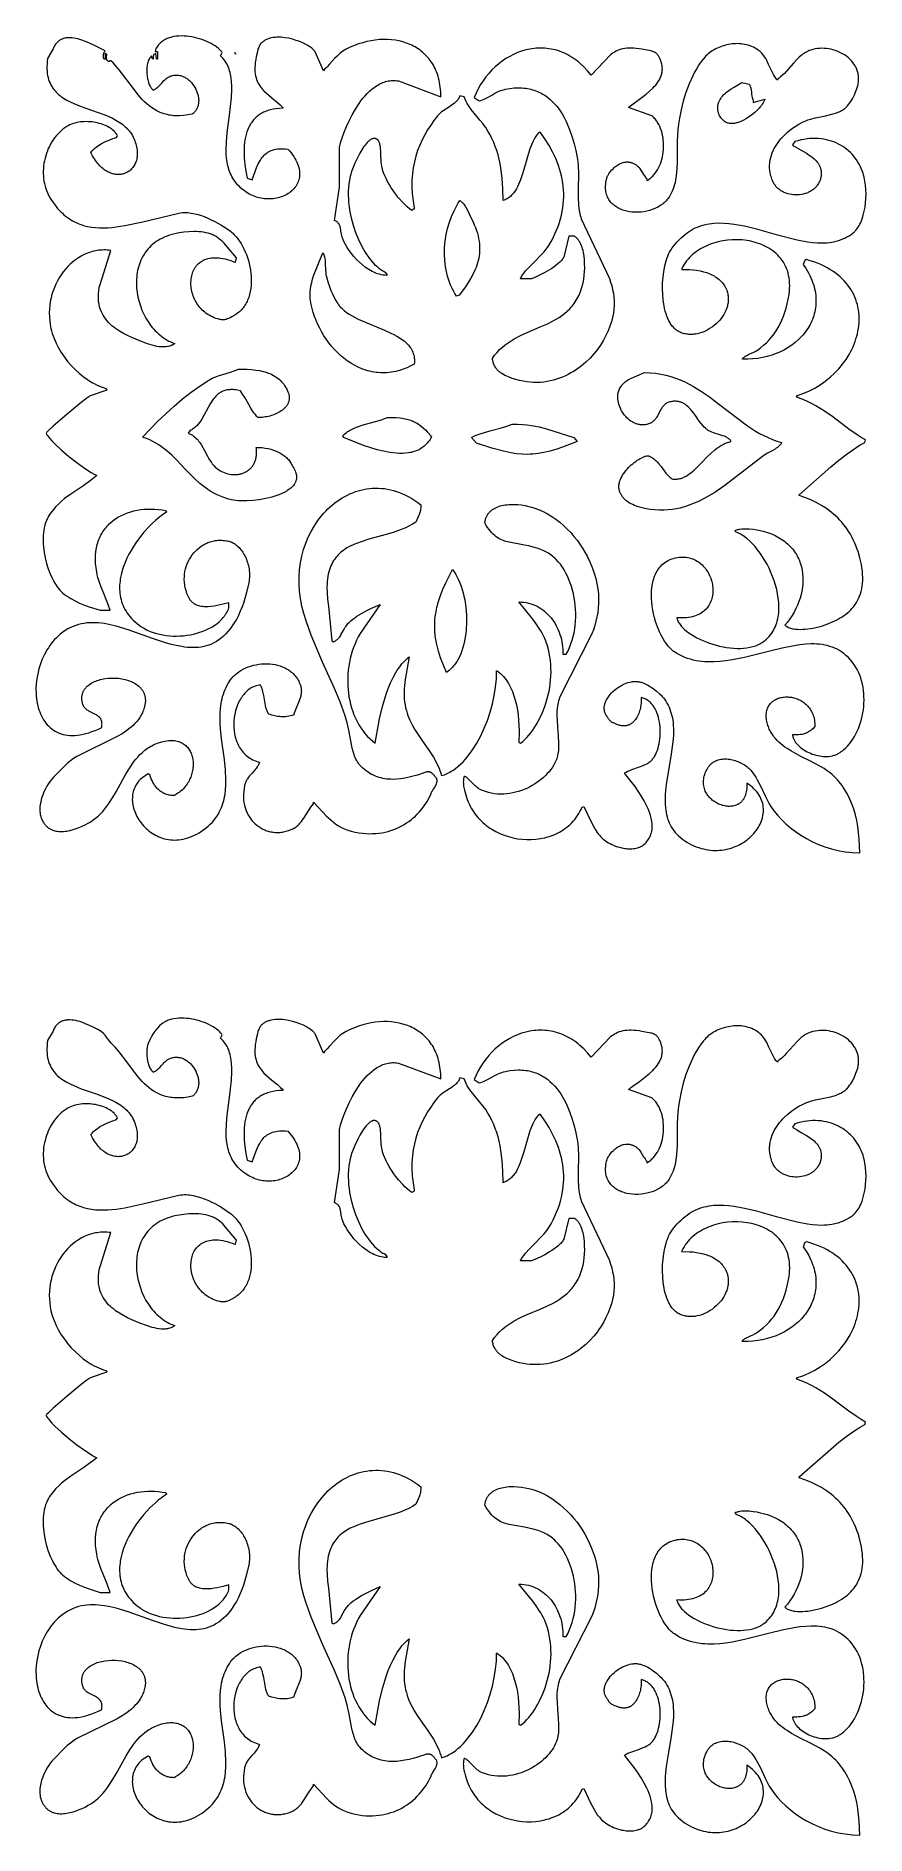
# Model space of a CAD drawing. Header units: centimetres. Extents: x -6.7 to 3.2, y -8.3 to 13.3.
import ezdxf

# ---------------------------------------------------------------- set-up
doc = ezdxf.new("R2010")
doc.units = ezdxf.units.CM
doc.header["$MEASUREMENT"] = 0
doc.layers.add('layer 1', color=7, linetype='Continuous')

msp = doc.modelspace()

# ---------------------------------------------------------------- linework, layer by layer
at = {"layer": 'layer 1', "color": 177, "lineweight": 9}
for points, knots in [([(3.12097, 3.50608), (3.12097, 3.50608), (3.03323, 3.50946), (3.03323, 3.50946), (3.03323, 3.50946), (3.03323, 3.50946), (2.94738, 3.51869), (2.94738, 3.51869), (2.94738, 3.51869), (2.94738, 3.51869), (2.86364, 3.53341), (2.86364, 3.53341), (2.86364, 3.53341), (2.86364, 3.53341), (2.7822, 3.55327), (2.7822, 3.55327), (2.7822, 3.55327), (2.7822, 3.55327), (2.70326, 3.57792), (2.70326, 3.57792), (2.70326, 3.57792), (2.70326, 3.57792), (2.627, 3.60701), (2.627, 3.60701), (2.627, 3.60701), (2.627, 3.60701), (2.55363, 3.64017), (2.55363, 3.64017), (2.55363, 3.64017), (2.55363, 3.64017), (2.48335, 3.67705), (2.48335, 3.67705), (2.48335, 3.67705), (2.48335, 3.67705), (2.41635, 3.7173), (2.41635, 3.7173), (2.41635, 3.7173), (2.41635, 3.7173), (2.35282, 3.76056), (2.35282, 3.76056), (2.35282, 3.76056), (2.35282, 3.76056), (2.29297, 3.80649), (2.29297, 3.80649), (2.29297, 3.80649), (2.29297, 3.80649), (2.23699, 3.85472), (2.23699, 3.85472), (2.23699, 3.85472), (2.23699, 3.85472), (2.18508, 3.9049), (2.18508, 3.9049), (2.18508, 3.9049), (2.18508, 3.9049), (2.13742, 3.95668), (2.13742, 3.95668), (2.13742, 3.95668), (2.13742, 3.95668), (2.09423, 4.0097), (2.09423, 4.0097), (2.09423, 4.0097), (2.09423, 4.0097), (2.05569, 4.06361), (2.05569, 4.06361), (2.05569, 4.06361), (2.05569, 4.06361), (2.03698, 4.09334), (2.03698, 4.09334), (2.03698, 4.09334), (2.03698, 4.09334), (2.01949, 4.12414), (2.01949, 4.12414), (2.01949, 4.12414), (2.01949, 4.12414), (1.98724, 4.18804), (1.98724, 4.18804), (1.98724, 4.18804), (1.98724, 4.18804), (1.92675, 4.31871), (1.92675, 4.31871), (1.92675, 4.31871), (1.92675, 4.31871), (1.8946, 4.38191), (1.8946, 4.38191), (1.8946, 4.38191), (1.8946, 4.38191), (1.87719, 4.4122), (1.87719, 4.4122), (1.87719, 4.4122), (1.87719, 4.4122), (1.85856, 4.4413), (1.85856, 4.4413), (1.85856, 4.4413), (1.85856, 4.4413), (1.83846, 4.46901), (1.83846, 4.46901), (1.83846, 4.46901), (1.83846, 4.46901), (1.82779, 4.48227), (1.82779, 4.48227), (1.82779, 4.48227), (1.82779, 4.48227), (1.81667, 4.49509), (1.81667, 4.49509), (1.81667, 4.49509), (1.81667, 4.49509), (1.80505, 4.50745), (1.80505, 4.50745), (1.80505, 4.50745), (1.80505, 4.50745), (1.79292, 4.51933), (1.79292, 4.51933), (1.79292, 4.51933), (1.79292, 4.51933), (1.78024, 4.53068), (1.78024, 4.53068), (1.78024, 4.53068), (1.78024, 4.53068), (1.76697, 4.54149), (1.76697, 4.54149), (1.76697, 4.54149), (1.76697, 4.54149), (1.75367, 4.55136), (1.75367, 4.55136), (1.75367, 4.55136), (1.75367, 4.55136), (1.73975, 4.5608), (1.73975, 4.5608), (1.73975, 4.5608), (1.73975, 4.5608), (1.72528, 4.56977), (1.72528, 4.56977), (1.72528, 4.56977), (1.72528, 4.56977), (1.7103, 4.57825), (1.7103, 4.57825), (1.7103, 4.57825), (1.7103, 4.57825), (1.69486, 4.58621), (1.69486, 4.58621), (1.69486, 4.58621), (1.69486, 4.58621), (1.67902, 4.59362), (1.67902, 4.59362), (1.67902, 4.59362), (1.67902, 4.59362), (1.66282, 4.60045), (1.66282, 4.60045), (1.66282, 4.60045), (1.66282, 4.60045), (1.64632, 4.60668), (1.64632, 4.60668), (1.64632, 4.60668), (1.64632, 4.60668), (1.62956, 4.61228), (1.62956, 4.61228), (1.62956, 4.61228), (1.62956, 4.61228), (1.6126, 4.61721), (1.6126, 4.61721), (1.6126, 4.61721), (1.6126, 4.61721), (1.59548, 4.62146), (1.59548, 4.62146), (1.59548, 4.62146), (1.59548, 4.62146), (1.57826, 4.62499), (1.57826, 4.62499), (1.57826, 4.62499), (1.57826, 4.62499), (1.56098, 4.62777), (1.56098, 4.62777), (1.56098, 4.62777), (1.56098, 4.62777), (1.5437, 4.62978), (1.5437, 4.62978), (1.5437, 4.62978), (1.5437, 4.62978), (1.52646, 4.63099), (1.52646, 4.63099), (1.52646, 4.63099), (1.52646, 4.63099), (1.50932, 4.63137), (1.50932, 4.63137), (1.50932, 4.63137), (1.50932, 4.63137), (1.49233, 4.63089), (1.49233, 4.63089), (1.49233, 4.63089), (1.49233, 4.63089), (1.47553, 4.62953), (1.47553, 4.62953), (1.47553, 4.62953), (1.47553, 4.62953), (1.45898, 4.62725), (1.45898, 4.62725), (1.45898, 4.62725), (1.45898, 4.62725), (1.44272, 4.62403), (1.44272, 4.62403), (1.44272, 4.62403), (1.44272, 4.62403), (1.42681, 4.61984), (1.42681, 4.61984), (1.42681, 4.61984), (1.42681, 4.61984), (1.4113, 4.61465), (1.4113, 4.61465), (1.4113, 4.61465), (1.4113, 4.61465), (1.40371, 4.61167), (1.40371, 4.61167), (1.40371, 4.61167), (1.40371, 4.61167), (1.39624, 4.60844), (1.39624, 4.60844), (1.39624, 4.60844), (1.39624, 4.60844), (1.38889, 4.60493), (1.38889, 4.60493), (1.38889, 4.60493), (1.38889, 4.60493), (1.38167, 4.60117), (1.38167, 4.60117), (1.38167, 4.60117), (1.38167, 4.60117), (1.3746, 4.59713), (1.3746, 4.59713), (1.3746, 4.59713), (1.3746, 4.59713), (1.36766, 4.59281), (1.36766, 4.59281), (1.36766, 4.59281), (1.36766, 4.59281), (1.36087, 4.58822), (1.36087, 4.58822), (1.36087, 4.58822), (1.36087, 4.58822), (1.35424, 4.58335), (1.35424, 4.58335), (1.35424, 4.58335), (1.35424, 4.58335), (1.34777, 4.57819), (1.34777, 4.57819), (1.34777, 4.57819), (1.34777, 4.57819), (1.34147, 4.57275), (1.34147, 4.57275), (1.34147, 4.57275), (1.34147, 4.57275), (1.33534, 4.56701), (1.33534, 4.56701), (1.33534, 4.56701), (1.33534, 4.56701), (1.32939, 4.56098), (1.32939, 4.56098), (1.32939, 4.56098), (1.32939, 4.56098), (1.32364, 4.55465), (1.32364, 4.55465), (1.32364, 4.55465), (1.32364, 4.55465), (1.31807, 4.54801), (1.31807, 4.54801), (1.31807, 4.54801), (1.31807, 4.54801), (1.3127, 4.54107), (1.3127, 4.54107), (1.3127, 4.54107), (1.3127, 4.54107), (1.30754, 4.53382), (1.30754, 4.53382), (1.30754, 4.53382), (1.30754, 4.53382), (1.3026, 4.52626), (1.3026, 4.52626), (1.3026, 4.52626), (1.3026, 4.52626), (1.29787, 4.51838), (1.29787, 4.51838), (1.29787, 4.51838), (1.29787, 4.51838), (1.29336, 4.51019), (1.29336, 4.51019), (1.29336, 4.51019), (1.29336, 4.51019), (1.28909, 4.50167), (1.28909, 4.50167), (1.28909, 4.50167), (1.28909, 4.50167), (1.27966, 4.48259), (1.27966, 4.48259), (1.27966, 4.48259), (1.27966, 4.48259), (1.27158, 4.46375), (1.27158, 4.46375), (1.27158, 4.46375), (1.27158, 4.46375), (1.2648, 4.44517), (1.2648, 4.44517), (1.2648, 4.44517), (1.2648, 4.44517), (1.2593, 4.42687), (1.2593, 4.42687), (1.2593, 4.42687), (1.2593, 4.42687), (1.25503, 4.40885), (1.25503, 4.40885), (1.25503, 4.40885), (1.25503, 4.40885), (1.25195, 4.39113), (1.25195, 4.39113), (1.25195, 4.39113), (1.25195, 4.39113), (1.25002, 4.37372), (1.25002, 4.37372), (1.25002, 4.37372), (1.25002, 4.37372), (1.2492, 4.35664), (1.2492, 4.35664), (1.2492, 4.35664), (1.2492, 4.35664), (1.24946, 4.33989), (1.24946, 4.33989), (1.24946, 4.33989), (1.24946, 4.33989), (1.25075, 4.3235), (1.25075, 4.3235), (1.25075, 4.3235), (1.25075, 4.3235), (1.25304, 4.30748), (1.25304, 4.30748), (1.25304, 4.30748), (1.25304, 4.30748), (1.25628, 4.29184), (1.25628, 4.29184), (1.25628, 4.29184), (1.25628, 4.29184), (1.26044, 4.2766), (1.26044, 4.2766), (1.26044, 4.2766), (1.26044, 4.2766), (1.26548, 4.26176), (1.26548, 4.26176), (1.26548, 4.26176), (1.26548, 4.26176), (1.27135, 4.24734), (1.27135, 4.24734), (1.27135, 4.24734), (1.27135, 4.24734), (1.27802, 4.23336), (1.27802, 4.23336), (1.27802, 4.23336), (1.27802, 4.23336), (1.28545, 4.21983), (1.28545, 4.21983), (1.28545, 4.21983), (1.28545, 4.21983), (1.29361, 4.20677), (1.29361, 4.20677), (1.29361, 4.20677), (1.29361, 4.20677), (1.30244, 4.19418), (1.30244, 4.19418), (1.30244, 4.19418), (1.30244, 4.19418), (1.31191, 4.18207), (1.31191, 4.18207), (1.31191, 4.18207), (1.31191, 4.18207), (1.32199, 4.17048), (1.32199, 4.17048), (1.32199, 4.17048), (1.32199, 4.17048), (1.33262, 4.1594), (1.33262, 4.1594), (1.33262, 4.1594), (1.33262, 4.1594), (1.34379, 4.14885), (1.34379, 4.14885), (1.34379, 4.14885), (1.34379, 4.14885), (1.35543, 4.13885), (1.35543, 4.13885), (1.35543, 4.13885), (1.35543, 4.13885), (1.36752, 4.1294), (1.36752, 4.1294), (1.36752, 4.1294), (1.36752, 4.1294), (1.38002, 4.12053), (1.38002, 4.12053), (1.38002, 4.12053), (1.38002, 4.12053), (1.39288, 4.11224), (1.39288, 4.11224), (1.39288, 4.11224), (1.39288, 4.11224), (1.40607, 4.10456), (1.40607, 4.10456), (1.40607, 4.10456), (1.40607, 4.10456), (1.41954, 4.09748), (1.41954, 4.09748), (1.41954, 4.09748), (1.41954, 4.09748), (1.43327, 4.09104), (1.43327, 4.09104), (1.43327, 4.09104), (1.43327, 4.09104), (1.4472, 4.08523), (1.4472, 4.08523), (1.4472, 4.08523), (1.4472, 4.08523), (1.4613, 4.08008), (1.4613, 4.08008), (1.4613, 4.08008), (1.4613, 4.08008), (1.47554, 4.07559), (1.47554, 4.07559), (1.47554, 4.07559), (1.47554, 4.07559), (1.48986, 4.07179), (1.48986, 4.07179), (1.48986, 4.07179), (1.48986, 4.07179), (1.50424, 4.06868), (1.50424, 4.06868), (1.50424, 4.06868), (1.50424, 4.06868), (1.51863, 4.06628), (1.51863, 4.06628), (1.51863, 4.06628), (1.51863, 4.06628), (1.53299, 4.06461), (1.53299, 4.06461), (1.53299, 4.06461), (1.53299, 4.06461), (1.54728, 4.06367), (1.54728, 4.06367), (1.54728, 4.06367), (1.54728, 4.06367), (1.56147, 4.06348), (1.56147, 4.06348), (1.56147, 4.06348), (1.56147, 4.06348), (1.57552, 4.06405), (1.57552, 4.06405), (1.57552, 4.06405), (1.57552, 4.06405), (1.58938, 4.0654), (1.58938, 4.0654), (1.58938, 4.0654), (1.58938, 4.0654), (1.60301, 4.06754), (1.60301, 4.06754), (1.60301, 4.06754), (1.60301, 4.06754), (1.61639, 4.07049), (1.61639, 4.07049), (1.61639, 4.07049), (1.61639, 4.07049), (1.62946, 4.07425), (1.62946, 4.07425), (1.62946, 4.07425), (1.62946, 4.07425), (1.64219, 4.07885), (1.64219, 4.07885), (1.64219, 4.07885), (1.64219, 4.07885), (1.64842, 4.08146), (1.64842, 4.08146), (1.64842, 4.08146), (1.64842, 4.08146), (1.65454, 4.08429), (1.65454, 4.08429), (1.65454, 4.08429), (1.65454, 4.08429), (1.66057, 4.08733), (1.66057, 4.08733), (1.66057, 4.08733), (1.66057, 4.08733), (1.66648, 4.09059), (1.66648, 4.09059), (1.66648, 4.09059), (1.66648, 4.09059), (1.67227, 4.09406), (1.67227, 4.09406), (1.67227, 4.09406), (1.67227, 4.09406), (1.67795, 4.09776), (1.67795, 4.09776), (1.67795, 4.09776), (1.67795, 4.09776), (1.6835, 4.10168), (1.6835, 4.10168), (1.6835, 4.10168), (1.6835, 4.10168), (1.68892, 4.10582), (1.68892, 4.10582), (1.68892, 4.10582), (1.68892, 4.10582), (1.69421, 4.11019), (1.69421, 4.11019), (1.69421, 4.11019), (1.69421, 4.11019), (1.69936, 4.11478), (1.69936, 4.11478), (1.69936, 4.11478), (1.69936, 4.11478), (1.70436, 4.1196), (1.70436, 4.1196), (1.70436, 4.1196), (1.70436, 4.1196), (1.70921, 4.12465), (1.70921, 4.12465), (1.70921, 4.12465), (1.70921, 4.12465), (1.71392, 4.12994), (1.71392, 4.12994), (1.71392, 4.12994), (1.71392, 4.12994), (1.71846, 4.13545), (1.71846, 4.13545), (1.71846, 4.13545), (1.71846, 4.13545), (1.72283, 4.14121), (1.72283, 4.14121), (1.72283, 4.14121), (1.72283, 4.14121), (1.72704, 4.14719), (1.72704, 4.14719), (1.72704, 4.14719), (1.72704, 4.14719), (1.73108, 4.15342), (1.73108, 4.15342), (1.73108, 4.15342), (1.73108, 4.15342), (1.73493, 4.15989), (1.73493, 4.15989), (1.73493, 4.15989), (1.73493, 4.15989), (1.73861, 4.1666), (1.73861, 4.1666), (1.73861, 4.1666), (1.73861, 4.1666), (1.74209, 4.17356), (1.74209, 4.17356), (1.74209, 4.17356), (1.74209, 4.17356), (1.74538, 4.18076), (1.74538, 4.18076), (1.74538, 4.18076), (1.74538, 4.18076), (1.74847, 4.1882), (1.74847, 4.1882), (1.74847, 4.1882), (1.74847, 4.1882), (1.75404, 4.20385), (1.75404, 4.20385), (1.75404, 4.20385), (1.75404, 4.20385), (1.75876, 4.2205), (1.75876, 4.2205), (1.75876, 4.2205), (1.75876, 4.2205), (1.76259, 4.23817), (1.76259, 4.23817), (1.76259, 4.23817), (1.76259, 4.23817), (1.76549, 4.25688), (1.76549, 4.25688), (1.76549, 4.25688), (1.76549, 4.25688), (1.76741, 4.27665), (1.76741, 4.27665), (1.76741, 4.27665), (1.76741, 4.27665), (1.76833, 4.29747), (1.76833, 4.29747), (1.76833, 4.29747), (1.76833, 4.29747), (1.76819, 4.31938), (1.76819, 4.31938), (1.76819, 4.31938), (1.76819, 4.31938), (1.76697, 4.34237), (1.76697, 4.34237), (1.76697, 4.34237), (1.76697, 4.34237), (1.7914, 4.32596), (1.7914, 4.32596), (1.7914, 4.32596), (1.7914, 4.32596), (1.81412, 4.30903), (1.81412, 4.30903), (1.81412, 4.30903), (1.81412, 4.30903), (1.83515, 4.29159), (1.83515, 4.29159), (1.83515, 4.29159), (1.83515, 4.29159), (1.85451, 4.2737), (1.85451, 4.2737), (1.85451, 4.2737), (1.85451, 4.2737), (1.87225, 4.25538), (1.87225, 4.25538), (1.87225, 4.25538), (1.87225, 4.25538), (1.88838, 4.23666), (1.88838, 4.23666), (1.88838, 4.23666), (1.88838, 4.23666), (1.90294, 4.21758), (1.90294, 4.21758), (1.90294, 4.21758), (1.90294, 4.21758), (1.91595, 4.19818), (1.91595, 4.19818), (1.91595, 4.19818), (1.91595, 4.19818), (1.92744, 4.17849), (1.92744, 4.17849), (1.92744, 4.17849), (1.92744, 4.17849), (1.93745, 4.15853), (1.93745, 4.15853), (1.93745, 4.15853), (1.93745, 4.15853), (1.94599, 4.13836), (1.94599, 4.13836), (1.94599, 4.13836), (1.94599, 4.13836), (1.9531, 4.11799), (1.9531, 4.11799), (1.9531, 4.11799), (1.9531, 4.11799), (1.95881, 4.09746), (1.95881, 4.09746), (1.95881, 4.09746), (1.95881, 4.09746), (1.96313, 4.07682), (1.96313, 4.07682), (1.96313, 4.07682), (1.96313, 4.07682), (1.96611, 4.05608), (1.96611, 4.05608), (1.96611, 4.05608), (1.96611, 4.05608), (1.96777, 4.03528), (1.96777, 4.03528), (1.96777, 4.03528), (1.96777, 4.03528), (1.96814, 4.01447), (1.96814, 4.01447), (1.96814, 4.01447), (1.96814, 4.01447), (1.96724, 3.99367), (1.96724, 3.99367), (1.96724, 3.99367), (1.96724, 3.99367), (1.96511, 3.97291), (1.96511, 3.97291), (1.96511, 3.97291), (1.96511, 3.97291), (1.96177, 3.95224), (1.96177, 3.95224), (1.96177, 3.95224), (1.96177, 3.95224), (1.95726, 3.93167), (1.95726, 3.93167), (1.95726, 3.93167), (1.95726, 3.93167), (1.95159, 3.91126), (1.95159, 3.91126), (1.95159, 3.91126), (1.95159, 3.91126), (1.9448, 3.89103), (1.9448, 3.89103), (1.9448, 3.89103), (1.9448, 3.89103), (1.93692, 3.87101), (1.93692, 3.87101), (1.93692, 3.87101), (1.93692, 3.87101), (1.92798, 3.85124), (1.92798, 3.85124), (1.92798, 3.85124), (1.92798, 3.85124), (1.918, 3.83176), (1.918, 3.83176), (1.918, 3.83176), (1.918, 3.83176), (1.907, 3.81259), (1.907, 3.81259), (1.907, 3.81259), (1.907, 3.81259), (1.89503, 3.79377), (1.89503, 3.79377), (1.89503, 3.79377), (1.89503, 3.79377), (1.88211, 3.77534), (1.88211, 3.77534), (1.88211, 3.77534), (1.88211, 3.77534), (1.86826, 3.75733), (1.86826, 3.75733), (1.86826, 3.75733), (1.86826, 3.75733), (1.85352, 3.73976), (1.85352, 3.73976), (1.85352, 3.73976), (1.85352, 3.73976), (1.83791, 3.72269), (1.83791, 3.72269), (1.83791, 3.72269), (1.83791, 3.72269), (1.82146, 3.70613), (1.82146, 3.70613), (1.82146, 3.70613), (1.82146, 3.70613), (1.80421, 3.69013), (1.80421, 3.69013), (1.80421, 3.69013), (1.80421, 3.69013), (1.78617, 3.67472), (1.78617, 3.67472), (1.78617, 3.67472), (1.78617, 3.67472), (1.76737, 3.65992), (1.76737, 3.65992), (1.76737, 3.65992), (1.76737, 3.65992), (1.74786, 3.64579), (1.74786, 3.64579), (1.74786, 3.64579), (1.74786, 3.64579), (1.72764, 3.63234), (1.72764, 3.63234), (1.72764, 3.63234), (1.72764, 3.63234), (1.70676, 3.61961), (1.70676, 3.61961), (1.70676, 3.61961), (1.70676, 3.61961), (1.68523, 3.60765), (1.68523, 3.60765), (1.68523, 3.60765), (1.68523, 3.60765), (1.66309, 3.59647), (1.66309, 3.59647), (1.66309, 3.59647), (1.66309, 3.59647), (1.64037, 3.58612), (1.64037, 3.58612), (1.64037, 3.58612), (1.64037, 3.58612), (1.6171, 3.57662), (1.6171, 3.57662), (1.6171, 3.57662), (1.6171, 3.57662), (1.59329, 3.56802), (1.59329, 3.56802), (1.59329, 3.56802), (1.59329, 3.56802), (1.56899, 3.56035), (1.56899, 3.56035), (1.56899, 3.56035), (1.56899, 3.56035), (1.54422, 3.55363), (1.54422, 3.55363), (1.54422, 3.55363), (1.54422, 3.55363), (1.51901, 3.54791), (1.51901, 3.54791), (1.51901, 3.54791), (1.51901, 3.54791), (1.49338, 3.54322), (1.49338, 3.54322), (1.49338, 3.54322), (1.49338, 3.54322), (1.46736, 3.53958), (1.46736, 3.53958), (1.46736, 3.53958), (1.46736, 3.53958), (1.44099, 3.53705), (1.44099, 3.53705), (1.44099, 3.53705), (1.44099, 3.53705), (1.41429, 3.53564), (1.41429, 3.53564), (1.41429, 3.53564), (1.41429, 3.53564), (1.38729, 3.53539), (1.38729, 3.53539), (1.38729, 3.53539), (1.38729, 3.53539), (1.36002, 3.53635), (1.36002, 3.53635), (1.36002, 3.53635), (1.36002, 3.53635), (1.3325, 3.53853), (1.3325, 3.53853), (1.3325, 3.53853), (1.3325, 3.53853), (1.30477, 3.54198), (1.30477, 3.54198), (1.30477, 3.54198), (1.30477, 3.54198), (1.27685, 3.54672), (1.27685, 3.54672), (1.27685, 3.54672), (1.27685, 3.54672), (1.24877, 3.5528), (1.24877, 3.5528), (1.24877, 3.5528), (1.24877, 3.5528), (1.22056, 3.56025), (1.22056, 3.56025), (1.22056, 3.56025), (1.22056, 3.56025), (1.19225, 3.56909), (1.19225, 3.56909), (1.19225, 3.56909), (1.19225, 3.56909), (1.16387, 3.57937), (1.16387, 3.57937), (1.16387, 3.57937), (1.16387, 3.57937), (1.13543, 3.59112), (1.13543, 3.59112), (1.13543, 3.59112), (1.13543, 3.59112), (1.10699, 3.60437), (1.10699, 3.60437), (1.10699, 3.60437), (1.10699, 3.60437), (1.07855, 3.61915), (1.07855, 3.61915), (1.07855, 3.61915), (1.07855, 3.61915), (1.05015, 3.6355), (1.05015, 3.6355), (1.05015, 3.6355), (1.05015, 3.6355), (1.02247, 3.65316), (1.02247, 3.65316), (1.02247, 3.65316), (1.02247, 3.65316), (0.99666, 3.67152), (0.99666, 3.67152), (0.99666, 3.67152), (0.99666, 3.67152), (0.97266, 3.69054), (0.97266, 3.69054), (0.97266, 3.69054), (0.97266, 3.69054), (0.95042, 3.71021), (0.95042, 3.71021), (0.95042, 3.71021), (0.95042, 3.71021), (0.92989, 3.73052), (0.92989, 3.73052), (0.92989, 3.73052), (0.92989, 3.73052), (0.91101, 3.75144), (0.91101, 3.75144), (0.91101, 3.75144), (0.91101, 3.75144), (0.89373, 3.77296), (0.89373, 3.77296), (0.89373, 3.77296), (0.89373, 3.77296), (0.878, 3.79505), (0.878, 3.79505), (0.878, 3.79505), (0.878, 3.79505), (0.86374, 3.81769), (0.86374, 3.81769), (0.86374, 3.81769), (0.86374, 3.81769), (0.85093, 3.84087), (0.85093, 3.84087), (0.85093, 3.84087), (0.85093, 3.84087), (0.83949, 3.86457), (0.83949, 3.86457), (0.83949, 3.86457), (0.83949, 3.86457), (0.82938, 3.88876), (0.82938, 3.88876), (0.82938, 3.88876), (0.82938, 3.88876), (0.82054, 3.91343), (0.82054, 3.91343), (0.82054, 3.91343), (0.82054, 3.91343), (0.81292, 3.93856), (0.81292, 3.93856), (0.81292, 3.93856), (0.81292, 3.93856), (0.80646, 3.96412), (0.80646, 3.96412), (0.80646, 3.96412), (0.80646, 3.96412), (0.8011, 3.99011), (0.8011, 3.99011), (0.8011, 3.99011), (0.8011, 3.99011), (0.7968, 4.01649), (0.7968, 4.01649), (0.7968, 4.01649), (0.7968, 4.01649), (0.7935, 4.04325), (0.7935, 4.04325), (0.7935, 4.04325), (0.7935, 4.04325), (0.78968, 4.09784), (0.78968, 4.09784), (0.78968, 4.09784), (0.78968, 4.09784), (0.7892, 4.15371), (0.7892, 4.15371), (0.7892, 4.15371), (0.7892, 4.15371), (0.79164, 4.21071), (0.79164, 4.21071), (0.79164, 4.21071), (0.79164, 4.21071), (0.80349, 4.32747), (0.80349, 4.32747), (0.80349, 4.32747), (0.80349, 4.32747), (0.82176, 4.44688), (0.82176, 4.44688), (0.82176, 4.44688), (0.82176, 4.44688), (0.86362, 4.68866), (0.86362, 4.68866), (0.86362, 4.68866), (0.86362, 4.68866), (0.88027, 4.80853), (0.88027, 4.80853), (0.88027, 4.80853), (0.88027, 4.80853), (0.88599, 4.86767), (0.88599, 4.86767), (0.88599, 4.86767), (0.88599, 4.86767), (0.8894, 4.92607), (0.8894, 4.92607), (0.8894, 4.92607), (0.8894, 4.92607), (0.89007, 4.98357), (0.89007, 4.98357), (0.89007, 4.98357), (0.89007, 4.98357), (0.88756, 5.04002), (0.88756, 5.04002), (0.88756, 5.04002), (0.88756, 5.04002), (0.88498, 5.0678), (0.88498, 5.0678), (0.88498, 5.0678), (0.88498, 5.0678), (0.88143, 5.09526), (0.88143, 5.09526), (0.88143, 5.09526), (0.88143, 5.09526), (0.87688, 5.12238), (0.87688, 5.12238), (0.87688, 5.12238), (0.87688, 5.12238), (0.87126, 5.14914), (0.87126, 5.14914), (0.87126, 5.14914), (0.87126, 5.14914), (0.86451, 5.17552), (0.86451, 5.17552), (0.86451, 5.17552), (0.86451, 5.17552), (0.85659, 5.20151), (0.85659, 5.20151), (0.85659, 5.20151), (0.85659, 5.20151), (0.84744, 5.22707), (0.84744, 5.22707), (0.84744, 5.22707), (0.84744, 5.22707), (0.83701, 5.25219), (0.83701, 5.25219), (0.83701, 5.25219), (0.83701, 5.25219), (0.82524, 5.27686), (0.82524, 5.27686), (0.82524, 5.27686), (0.82524, 5.27686), (0.81207, 5.30105), (0.81207, 5.30105), (0.81207, 5.30105), (0.81207, 5.30105), (0.79746, 5.32474), (0.79746, 5.32474), (0.79746, 5.32474), (0.79746, 5.32474), (0.78134, 5.34792), (0.78134, 5.34792), (0.78134, 5.34792), (0.78134, 5.34792), (0.76969, 5.3628), (0.76969, 5.3628), (0.76969, 5.3628), (0.76969, 5.3628), (0.75621, 5.37833), (0.75621, 5.37833), (0.75621, 5.37833), (0.75621, 5.37833), (0.74107, 5.39434), (0.74107, 5.39434), (0.74107, 5.39434), (0.74107, 5.39434), (0.72445, 5.41061), (0.72445, 5.41061), (0.72445, 5.41061), (0.72445, 5.41061), (0.68745, 5.44321), (0.68745, 5.44321), (0.68745, 5.44321), (0.68745, 5.44321), (0.64661, 5.47458), (0.64661, 5.47458), (0.64661, 5.47458), (0.64661, 5.47458), (0.62518, 5.48932), (0.62518, 5.48932), (0.62518, 5.48932), (0.62518, 5.48932), (0.60332, 5.50319), (0.60332, 5.50319), (0.60332, 5.50319), (0.60332, 5.50319), (0.58119, 5.51597), (0.58119, 5.51597), (0.58119, 5.51597), (0.58119, 5.51597), (0.55898, 5.52748), (0.55898, 5.52748), (0.55898, 5.52748), (0.55898, 5.52748), (0.53685, 5.53754), (0.53685, 5.53754), (0.53685, 5.53754), (0.53685, 5.53754), (0.51497, 5.54593), (0.51497, 5.54593), (0.51497, 5.54593), (0.51497, 5.54593), (0.50419, 5.54945), (0.50419, 5.54945), (0.50419, 5.54945), (0.50419, 5.54945), (0.49354, 5.55248), (0.49354, 5.55248), (0.49354, 5.55248), (0.49354, 5.55248), (0.48304, 5.555), (0.48304, 5.555), (0.48304, 5.555), (0.48304, 5.555), (0.47271, 5.55699), (0.47271, 5.55699), (0.47271, 5.55699), (0.47271, 5.55699), (0.46263, 5.55843), (0.46263, 5.55843), (0.46263, 5.55843), (0.46263, 5.55843), (0.45242, 5.5594), (0.45242, 5.5594), (0.45242, 5.5594), (0.45242, 5.5594), (0.44209, 5.55991), (0.44209, 5.55991), (0.44209, 5.55991), (0.44209, 5.55991), (0.43165, 5.55998), (0.43165, 5.55998), (0.43165, 5.55998), (0.43165, 5.55998), (0.42112, 5.55961), (0.42112, 5.55961), (0.42112, 5.55961), (0.42112, 5.55961), (0.41051, 5.55882), (0.41051, 5.55882), (0.41051, 5.55882), (0.41051, 5.55882), (0.39982, 5.55761), (0.39982, 5.55761), (0.39982, 5.55761), (0.39982, 5.55761), (0.38908, 5.556), (0.38908, 5.556), (0.38908, 5.556), (0.38908, 5.556), (0.36749, 5.55159), (0.36749, 5.55159), (0.36749, 5.55159), (0.36749, 5.55159), (0.34583, 5.54568), (0.34583, 5.54568), (0.34583, 5.54568), (0.34583, 5.54568), (0.32421, 5.53835), (0.32421, 5.53835), (0.32421, 5.53835), (0.32421, 5.53835), (0.30273, 5.52968), (0.30273, 5.52968), (0.30273, 5.52968), (0.30273, 5.52968), (0.28151, 5.51975), (0.28151, 5.51975), (0.28151, 5.51975), (0.28151, 5.51975), (0.26064, 5.50864), (0.26064, 5.50864), (0.26064, 5.50864), (0.26064, 5.50864), (0.24024, 5.49643), (0.24024, 5.49643), (0.24024, 5.49643), (0.24024, 5.49643), (0.2204, 5.4832), (0.2204, 5.4832), (0.2204, 5.4832), (0.2204, 5.4832), (0.20123, 5.46903), (0.20123, 5.46903), (0.20123, 5.46903), (0.20123, 5.46903), (0.18283, 5.45401), (0.18283, 5.45401), (0.18283, 5.45401), (0.18283, 5.45401), (0.16532, 5.43821), (0.16532, 5.43821), (0.16532, 5.43821), (0.16532, 5.43821), (0.14879, 5.42171), (0.14879, 5.42171), (0.14879, 5.42171), (0.14879, 5.42171), (0.13336, 5.4046), (0.13336, 5.4046), (0.13336, 5.4046), (0.13336, 5.4046), (0.11912, 5.38695), (0.11912, 5.38695), (0.11912, 5.38695), (0.11912, 5.38695), (0.10619, 5.36885), (0.10619, 5.36885), (0.10619, 5.36885), (0.10619, 5.36885), (0.09466, 5.35038), (0.09466, 5.35038), (0.09466, 5.35038), (0.09466, 5.35038), (0.08946, 5.34103), (0.08946, 5.34103), (0.08946, 5.34103), (0.08946, 5.34103), (0.08464, 5.33161), (0.08464, 5.33161), (0.08464, 5.33161), (0.08464, 5.33161), (0.08024, 5.32214), (0.08024, 5.32214), (0.08024, 5.32214), (0.08024, 5.32214), (0.07625, 5.31263), (0.07625, 5.31263), (0.07625, 5.31263), (0.07625, 5.31263), (0.07269, 5.30309), (0.07269, 5.30309), (0.07269, 5.30309), (0.07269, 5.30309), (0.06957, 5.29352), (0.06957, 5.29352), (0.06957, 5.29352), (0.06957, 5.29352), (0.06691, 5.28394), (0.06691, 5.28394), (0.06691, 5.28394), (0.06691, 5.28394), (0.06472, 5.27436), (0.06472, 5.27436), (0.06472, 5.27436), (0.06472, 5.27436), (0.06301, 5.26478), (0.06301, 5.26478), (0.06301, 5.26478), (0.06301, 5.26478), (0.0618, 5.25522), (0.0618, 5.25522), (0.0618, 5.25522), (0.0618, 5.25522), (0.0611, 5.24569), (0.0611, 5.24569), (0.0611, 5.24569), (0.0611, 5.24569), (0.06093, 5.2362), (0.06093, 5.2362), (0.06093, 5.2362), (0.06093, 5.2362), (0.06128, 5.22675), (0.06128, 5.22675), (0.06128, 5.22675), (0.06128, 5.22675), (0.06219, 5.21737), (0.06219, 5.21737), (0.06219, 5.21737), (0.06219, 5.21737), (0.06366, 5.20805), (0.06366, 5.20805), (0.06366, 5.20805), (0.06366, 5.20805), (0.0657, 5.19881), (0.0657, 5.19881), (0.0657, 5.19881), (0.0657, 5.19881), (0.06834, 5.18965), (0.06834, 5.18965), (0.06834, 5.18965), (0.06834, 5.18965), (0.07157, 5.1806), (0.07157, 5.1806), (0.07157, 5.1806), (0.07157, 5.1806), (0.07542, 5.17165), (0.07542, 5.17165), (0.07542, 5.17165), (0.07542, 5.17165), (0.0799, 5.16282), (0.0799, 5.16282), (0.0799, 5.16282), (0.0799, 5.16282), (0.08501, 5.15412), (0.08501, 5.15412), (0.08501, 5.15412), (0.08501, 5.15412), (0.09078, 5.14556), (0.09078, 5.14556), (0.09078, 5.14556), (0.09078, 5.14556), (0.09722, 5.13714), (0.09722, 5.13714), (0.09722, 5.13714), (0.09722, 5.13714), (0.10434, 5.12889), (0.10434, 5.12889), (0.10434, 5.12889), (0.10434, 5.12889), (0.10839, 5.12069), (0.10839, 5.12069), (0.10839, 5.12069), (0.10839, 5.12069), (0.11264, 5.1131), (0.11264, 5.1131), (0.11264, 5.1131), (0.11264, 5.1131), (0.11711, 5.10609), (0.11711, 5.10609), (0.11711, 5.10609), (0.11711, 5.10609), (0.12183, 5.0996), (0.12183, 5.0996), (0.12183, 5.0996), (0.12183, 5.0996), (0.1268, 5.09361), (0.1268, 5.09361), (0.1268, 5.09361), (0.1268, 5.09361), (0.13205, 5.08807), (0.13205, 5.08807), (0.13205, 5.08807), (0.13205, 5.08807), (0.1376, 5.08295), (0.1376, 5.08295), (0.1376, 5.08295), (0.1376, 5.08295), (0.14347, 5.0782), (0.14347, 5.0782), (0.14347, 5.0782), (0.14347, 5.0782), (0.14966, 5.0738), (0.14966, 5.0738), (0.14966, 5.0738), (0.14966, 5.0738), (0.15621, 5.0697), (0.15621, 5.0697), (0.15621, 5.0697), (0.15621, 5.0697), (0.16312, 5.06585), (0.16312, 5.06585), (0.16312, 5.06585), (0.16312, 5.06585), (0.17043, 5.06224), (0.17043, 5.06224), (0.17043, 5.06224), (0.17043, 5.06224), (0.17814, 5.0588), (0.17814, 5.0588), (0.17814, 5.0588), (0.17814, 5.0588), (0.18628, 5.05552), (0.18628, 5.05552), (0.18628, 5.05552), (0.18628, 5.05552), (0.2039, 5.04924), (0.2039, 5.04924), (0.2039, 5.04924), (0.2039, 5.04924), (0.21353, 5.04507), (0.21353, 5.04507), (0.21353, 5.04507), (0.21353, 5.04507), (0.223, 5.04137), (0.223, 5.04137), (0.223, 5.04137), (0.223, 5.04137), (0.23232, 5.03811), (0.23232, 5.03811), (0.23232, 5.03811), (0.23232, 5.03811), (0.24149, 5.03529), (0.24149, 5.03529), (0.24149, 5.03529), (0.24149, 5.03529), (0.2505, 5.03291), (0.2505, 5.03291), (0.2505, 5.03291), (0.2505, 5.03291), (0.25936, 5.03096), (0.25936, 5.03096), (0.25936, 5.03096), (0.25936, 5.03096), (0.26806, 5.02942), (0.26806, 5.02942), (0.26806, 5.02942), (0.26806, 5.02942), (0.27661, 5.0283), (0.27661, 5.0283), (0.27661, 5.0283), (0.27661, 5.0283), (0.285, 5.02757), (0.285, 5.02757), (0.285, 5.02757), (0.285, 5.02757), (0.29324, 5.02724), (0.29324, 5.02724), (0.29324, 5.02724), (0.29324, 5.02724), (0.30132, 5.02729), (0.30132, 5.02729), (0.30132, 5.02729), (0.30132, 5.02729), (0.30925, 5.02773), (0.30925, 5.02773), (0.30925, 5.02773), (0.30925, 5.02773), (0.31703, 5.02853), (0.31703, 5.02853), (0.31703, 5.02853), (0.31703, 5.02853), (0.32464, 5.02969), (0.32464, 5.02969), (0.32464, 5.02969), (0.32464, 5.02969), (0.3321, 5.0312), (0.3321, 5.0312), (0.3321, 5.0312), (0.3321, 5.0312), (0.33941, 5.03306), (0.33941, 5.03306), (0.33941, 5.03306), (0.33941, 5.03306), (0.34656, 5.03525), (0.34656, 5.03525), (0.34656, 5.03525), (0.34656, 5.03525), (0.35355, 5.03778), (0.35355, 5.03778), (0.35355, 5.03778), (0.35355, 5.03778), (0.36038, 5.04062), (0.36038, 5.04062), (0.36038, 5.04062), (0.36038, 5.04062), (0.36706, 5.04377), (0.36706, 5.04377), (0.36706, 5.04377), (0.36706, 5.04377), (0.37358, 5.04723), (0.37358, 5.04723), (0.37358, 5.04723), (0.37358, 5.04723), (0.37995, 5.05099), (0.37995, 5.05099), (0.37995, 5.05099), (0.37995, 5.05099), (0.38615, 5.05503), (0.38615, 5.05503), (0.38615, 5.05503), (0.38615, 5.05503), (0.3922, 5.05935), (0.3922, 5.05935), (0.3922, 5.05935), (0.3922, 5.05935), (0.39809, 5.06395), (0.39809, 5.06395), (0.39809, 5.06395), (0.39809, 5.06395), (0.40382, 5.0688), (0.40382, 5.0688), (0.40382, 5.0688), (0.40382, 5.0688), (0.4094, 5.07391), (0.4094, 5.07391), (0.4094, 5.07391), (0.4094, 5.07391), (0.41481, 5.07927), (0.41481, 5.07927), (0.41481, 5.07927), (0.41481, 5.07927), (0.42007, 5.08487), (0.42007, 5.08487), (0.42007, 5.08487), (0.42007, 5.08487), (0.42517, 5.0907), (0.42517, 5.0907), (0.42517, 5.0907), (0.42517, 5.0907), (0.43489, 5.10301), (0.43489, 5.10301), (0.43489, 5.10301), (0.43489, 5.10301), (0.44397, 5.11615), (0.44397, 5.11615), (0.44397, 5.11615), (0.44397, 5.11615), (0.45241, 5.13004), (0.45241, 5.13004), (0.45241, 5.13004), (0.45241, 5.13004), (0.46021, 5.14464), (0.46021, 5.14464), (0.46021, 5.14464), (0.46021, 5.14464), (0.46737, 5.15986), (0.46737, 5.15986), (0.46737, 5.15986), (0.46737, 5.15986), (0.47388, 5.17564), (0.47388, 5.17564), (0.47388, 5.17564), (0.47388, 5.17564), (0.47975, 5.19192), (0.47975, 5.19192), (0.47975, 5.19192), (0.47975, 5.19192), (0.48497, 5.20864), (0.48497, 5.20864), (0.48497, 5.20864), (0.48497, 5.20864), (0.48954, 5.22572), (0.48954, 5.22572), (0.48954, 5.22572), (0.48954, 5.22572), (0.49346, 5.24311), (0.49346, 5.24311), (0.49346, 5.24311), (0.49346, 5.24311), (0.49673, 5.26073), (0.49673, 5.26073), (0.49673, 5.26073), (0.49673, 5.26073), (0.49935, 5.27853), (0.49935, 5.27853), (0.49935, 5.27853), (0.49935, 5.27853), (0.50131, 5.29644), (0.50131, 5.29644), (0.50131, 5.29644), (0.50131, 5.29644), (0.50261, 5.31438), (0.50261, 5.31438), (0.50261, 5.31438), (0.50261, 5.31438), (0.50326, 5.33231), (0.50326, 5.33231), (0.50326, 5.33231), (0.50326, 5.33231), (0.50325, 5.35014), (0.50325, 5.35014), (0.50325, 5.35014), (0.50325, 5.35014), (0.50258, 5.36783), (0.50258, 5.36783), (0.50258, 5.36783), (0.50258, 5.36783), (0.51491, 5.36472), (0.51491, 5.36472), (0.51491, 5.36472), (0.51491, 5.36472), (0.52687, 5.361), (0.52687, 5.361), (0.52687, 5.361), (0.52687, 5.361), (0.53847, 5.35666), (0.53847, 5.35666), (0.53847, 5.35666), (0.53847, 5.35666), (0.54971, 5.35175), (0.54971, 5.35175), (0.54971, 5.35175), (0.54971, 5.35175), (0.56059, 5.34626), (0.56059, 5.34626), (0.56059, 5.34626), (0.56059, 5.34626), (0.57112, 5.34022), (0.57112, 5.34022), (0.57112, 5.34022), (0.57112, 5.34022), (0.58129, 5.33364), (0.58129, 5.33364), (0.58129, 5.33364), (0.58129, 5.33364), (0.59111, 5.32654), (0.59111, 5.32654), (0.59111, 5.32654), (0.59111, 5.32654), (0.60058, 5.31895), (0.60058, 5.31895), (0.60058, 5.31895), (0.60058, 5.31895), (0.6097, 5.31087), (0.6097, 5.31087), (0.6097, 5.31087), (0.6097, 5.31087), (0.61847, 5.30232), (0.61847, 5.30232), (0.61847, 5.30232), (0.61847, 5.30232), (0.6269, 5.29332), (0.6269, 5.29332), (0.6269, 5.29332), (0.6269, 5.29332), (0.63499, 5.28389), (0.63499, 5.28389), (0.63499, 5.28389), (0.63499, 5.28389), (0.64273, 5.27404), (0.64273, 5.27404), (0.64273, 5.27404), (0.64273, 5.27404), (0.65014, 5.2638), (0.65014, 5.2638), (0.65014, 5.2638), (0.65014, 5.2638), (0.65721, 5.25317), (0.65721, 5.25317), (0.65721, 5.25317), (0.65721, 5.25317), (0.66395, 5.24218), (0.66395, 5.24218), (0.66395, 5.24218), (0.66395, 5.24218), (0.67036, 5.23085), (0.67036, 5.23085), (0.67036, 5.23085), (0.67036, 5.23085), (0.68218, 5.2072), (0.68218, 5.2072), (0.68218, 5.2072), (0.68218, 5.2072), (0.69271, 5.18237), (0.69271, 5.18237), (0.69271, 5.18237), (0.69271, 5.18237), (0.70194, 5.1565), (0.70194, 5.1565), (0.70194, 5.1565), (0.70194, 5.1565), (0.70991, 5.12972), (0.70991, 5.12972), (0.70991, 5.12972), (0.70991, 5.12972), (0.71662, 5.10217), (0.71662, 5.10217), (0.71662, 5.10217), (0.71662, 5.10217), (0.7221, 5.07399), (0.7221, 5.07399), (0.7221, 5.07399), (0.7221, 5.07399), (0.72635, 5.04531), (0.72635, 5.04531), (0.72635, 5.04531), (0.72635, 5.04531), (0.7294, 5.01628), (0.7294, 5.01628), (0.7294, 5.01628), (0.7294, 5.01628), (0.73127, 4.98702), (0.73127, 4.98702), (0.73127, 4.98702), (0.73127, 4.98702), (0.73196, 4.95768), (0.73196, 4.95768), (0.73196, 4.95768), (0.73196, 4.95768), (0.7315, 4.92839), (0.7315, 4.92839), (0.7315, 4.92839), (0.7315, 4.92839), (0.7299, 4.89929), (0.7299, 4.89929), (0.7299, 4.89929), (0.7299, 4.89929), (0.72718, 4.87053), (0.72718, 4.87053), (0.72718, 4.87053), (0.72718, 4.87053), (0.72336, 4.84222), (0.72336, 4.84222), (0.72336, 4.84222), (0.72336, 4.84222), (0.71845, 4.81452), (0.71845, 4.81452), (0.71845, 4.81452), (0.71845, 4.81452), (0.71246, 4.78756), (0.71246, 4.78756), (0.71246, 4.78756), (0.71246, 4.78756), (0.70543, 4.76148), (0.70543, 4.76148), (0.70543, 4.76148), (0.70543, 4.76148), (0.69735, 4.73641), (0.69735, 4.73641), (0.69735, 4.73641), (0.69735, 4.73641), (0.68825, 4.7125), (0.68825, 4.7125), (0.68825, 4.7125), (0.68825, 4.7125), (0.67814, 4.68987), (0.67814, 4.68987), (0.67814, 4.68987), (0.67814, 4.68987), (0.66705, 4.66867), (0.66705, 4.66867), (0.66705, 4.66867), (0.66705, 4.66867), (0.66113, 4.65864), (0.66113, 4.65864), (0.66113, 4.65864), (0.66113, 4.65864), (0.65498, 4.64903), (0.65498, 4.64903), (0.65498, 4.64903), (0.65498, 4.64903), (0.64859, 4.63984), (0.64859, 4.63984), (0.64859, 4.63984), (0.64859, 4.63984), (0.64196, 4.63109), (0.64196, 4.63109), (0.64196, 4.63109), (0.64196, 4.63109), (0.63458, 4.62234), (0.63458, 4.62234), (0.63458, 4.62234), (0.63458, 4.62234), (0.62675, 4.6141), (0.62675, 4.6141), (0.62675, 4.6141), (0.62675, 4.6141), (0.61848, 4.60634), (0.61848, 4.60634), (0.61848, 4.60634), (0.61848, 4.60634), (0.60981, 4.59903), (0.60981, 4.59903), (0.60981, 4.59903), (0.60981, 4.59903), (0.60076, 4.59215), (0.60076, 4.59215), (0.60076, 4.59215), (0.60076, 4.59215), (0.59136, 4.58567), (0.59136, 4.58567), (0.59136, 4.58567), (0.59136, 4.58567), (0.58162, 4.57955), (0.58162, 4.57955), (0.58162, 4.57955), (0.58162, 4.57955), (0.57158, 4.57377), (0.57158, 4.57377), (0.57158, 4.57377), (0.57158, 4.57377), (0.55068, 4.56312), (0.55068, 4.56312), (0.55068, 4.56312), (0.55068, 4.56312), (0.52885, 4.55347), (0.52885, 4.55347), (0.52885, 4.55347), (0.52885, 4.55347), (0.48322, 4.53628), (0.48322, 4.53628), (0.48322, 4.53628), (0.48322, 4.53628), (0.3896, 4.50389), (0.3896, 4.50389), (0.3896, 4.50389), (0.3896, 4.50389), (0.36686, 4.49486), (0.36686, 4.49486), (0.36686, 4.49486), (0.36686, 4.49486), (0.3448, 4.48499), (0.3448, 4.48499), (0.3448, 4.48499), (0.3448, 4.48499), (0.32359, 4.47406), (0.32359, 4.47406), (0.32359, 4.47406), (0.32359, 4.47406), (0.31338, 4.46813), (0.31338, 4.46813), (0.31338, 4.46813), (0.31338, 4.46813), (0.30346, 4.46184), (0.30346, 4.46184), (0.30346, 4.46184), (0.30346, 4.46184), (0.42945, 4.30064), (0.42945, 4.30064), (0.42945, 4.30064), (0.42945, 4.30064), (0.46741, 4.24693), (0.46741, 4.24693), (0.46741, 4.24693), (0.46741, 4.24693), (0.50493, 4.18952), (0.50493, 4.18952), (0.50493, 4.18952), (0.50493, 4.18952), (0.54049, 4.12925), (0.54049, 4.12925), (0.54049, 4.12925), (0.54049, 4.12925), (0.57258, 4.06696), (0.57258, 4.06696), (0.57258, 4.06696), (0.57258, 4.06696), (0.58685, 4.03531), (0.58685, 4.03531), (0.58685, 4.03531), (0.58685, 4.03531), (0.59968, 4.00347), (0.59968, 4.00347), (0.59968, 4.00347), (0.59968, 4.00347), (0.61089, 3.97154), (0.61089, 3.97154), (0.61089, 3.97154), (0.61089, 3.97154), (0.62028, 3.93962), (0.62028, 3.93962), (0.62028, 3.93962), (0.62028, 3.93962), (0.62767, 3.90782), (0.62767, 3.90782), (0.62767, 3.90782), (0.62767, 3.90782), (0.63286, 3.87625), (0.63286, 3.87625), (0.63286, 3.87625), (0.63286, 3.87625), (0.63458, 3.86057), (0.63458, 3.86057), (0.63458, 3.86057), (0.63458, 3.86057), (0.63567, 3.845), (0.63567, 3.845), (0.63567, 3.845), (0.63567, 3.845), (0.63613, 3.82953), (0.63613, 3.82953), (0.63613, 3.82953), (0.63613, 3.82953), (0.63591, 3.81418), (0.63591, 3.81418), (0.63591, 3.81418), (0.63591, 3.81418), (0.63501, 3.79897), (0.63501, 3.79897), (0.63501, 3.79897), (0.63501, 3.79897), (0.63339, 3.7839), (0.63339, 3.7839), (0.63339, 3.7839), (0.63339, 3.7839), (0.63103, 3.76899), (0.63103, 3.76899), (0.63103, 3.76899), (0.63103, 3.76899), (0.62791, 3.75426), (0.62791, 3.75426), (0.62791, 3.75426), (0.62791, 3.75426), (0.62401, 3.73971), (0.62401, 3.73971), (0.62401, 3.73971), (0.62401, 3.73971), (0.6193, 3.72536), (0.6193, 3.72536), (0.6193, 3.72536), (0.6193, 3.72536), (0.61375, 3.71122), (0.61375, 3.71122), (0.61375, 3.71122), (0.61375, 3.71122), (0.60735, 3.69731), (0.60735, 3.69731), (0.60735, 3.69731), (0.60735, 3.69731), (0.60007, 3.68363), (0.60007, 3.68363), (0.60007, 3.68363), (0.60007, 3.68363), (0.59189, 3.67021), (0.59189, 3.67021), (0.59189, 3.67021), (0.59189, 3.67021), (0.58278, 3.65705), (0.58278, 3.65705), (0.58278, 3.65705), (0.58278, 3.65705), (0.57272, 3.64417), (0.57272, 3.64417), (0.57272, 3.64417), (0.57272, 3.64417), (0.56168, 3.63158), (0.56168, 3.63158), (0.56168, 3.63158), (0.56168, 3.63158), (0.54965, 3.61929), (0.54965, 3.61929), (0.54965, 3.61929), (0.54965, 3.61929), (0.53659, 3.60732), (0.53659, 3.60732), (0.53659, 3.60732), (0.53659, 3.60732), (0.52249, 3.59568), (0.52249, 3.59568), (0.52249, 3.59568), (0.52249, 3.59568), (0.51732, 3.59186), (0.51732, 3.59186), (0.51732, 3.59186), (0.51732, 3.59186), (0.51183, 3.58823), (0.51183, 3.58823), (0.51183, 3.58823), (0.51183, 3.58823), (0.50604, 3.5848), (0.50604, 3.5848), (0.50604, 3.5848), (0.50604, 3.5848), (0.49997, 3.58157), (0.49997, 3.58157), (0.49997, 3.58157), (0.49997, 3.58157), (0.49362, 3.57854), (0.49362, 3.57854), (0.49362, 3.57854), (0.49362, 3.57854), (0.48701, 3.5757), (0.48701, 3.5757), (0.48701, 3.5757), (0.48701, 3.5757), (0.48016, 3.57305), (0.48016, 3.57305), (0.48016, 3.57305), (0.48016, 3.57305), (0.47309, 3.5706), (0.47309, 3.5706), (0.47309, 3.5706), (0.47309, 3.5706), (0.45831, 3.56626), (0.45831, 3.56626), (0.45831, 3.56626), (0.45831, 3.56626), (0.4428, 3.56267), (0.4428, 3.56267), (0.4428, 3.56267), (0.4428, 3.56267), (0.42667, 3.55982), (0.42667, 3.55982), (0.42667, 3.55982), (0.42667, 3.55982), (0.41005, 3.5577), (0.41005, 3.5577), (0.41005, 3.5577), (0.41005, 3.5577), (0.39306, 3.5563), (0.39306, 3.5563), (0.39306, 3.5563), (0.39306, 3.5563), (0.3758, 3.55562), (0.3758, 3.55562), (0.3758, 3.55562), (0.3758, 3.55562), (0.35842, 3.55563), (0.35842, 3.55563), (0.35842, 3.55563), (0.35842, 3.55563), (0.34101, 3.55633), (0.34101, 3.55633), (0.34101, 3.55633), (0.34101, 3.55633), (0.3237, 3.55771), (0.3237, 3.55771), (0.3237, 3.55771), (0.3237, 3.55771), (0.30662, 3.55975), (0.30662, 3.55975), (0.30662, 3.55975), (0.30662, 3.55975), (0.28988, 3.56246), (0.28988, 3.56246), (0.28988, 3.56246), (0.28988, 3.56246), (0.27359, 3.56581), (0.27359, 3.56581), (0.27359, 3.56581), (0.27359, 3.56581), (0.24629, 3.57259), (0.24629, 3.57259), (0.24629, 3.57259), (0.24629, 3.57259), (0.22046, 3.58006), (0.22046, 3.58006), (0.22046, 3.58006), (0.22046, 3.58006), (0.19604, 3.5882), (0.19604, 3.5882), (0.19604, 3.5882), (0.19604, 3.5882), (0.17296, 3.597), (0.17296, 3.597), (0.17296, 3.597), (0.17296, 3.597), (0.15116, 3.60645), (0.15116, 3.60645), (0.15116, 3.60645), (0.15116, 3.60645), (0.13057, 3.61654), (0.13057, 3.61654), (0.13057, 3.61654), (0.13057, 3.61654), (0.11114, 3.62725), (0.11114, 3.62725), (0.11114, 3.62725), (0.11114, 3.62725), (0.09281, 3.63857), (0.09281, 3.63857), (0.09281, 3.63857), (0.09281, 3.63857), (0.07549, 3.6505), (0.07549, 3.6505), (0.07549, 3.6505), (0.07549, 3.6505), (0.05915, 3.66302), (0.05915, 3.66302), (0.05915, 3.66302), (0.05915, 3.66302), (0.0437, 3.67611), (0.0437, 3.67611), (0.0437, 3.67611), (0.0437, 3.67611), (0.02909, 3.68978), (0.02909, 3.68978), (0.02909, 3.68978), (0.02909, 3.68978), (0.01526, 3.70399), (0.01526, 3.70399), (0.01526, 3.70399), (0.01526, 3.70399), (0.00214, 3.71875), (0.00214, 3.71875), (0.00214, 3.71875), (0.00214, 3.71875), (-0.01033, 3.73404), (-0.01033, 3.73404), (-0.01033, 3.73404), (-0.01033, 3.73404), (-0.02222, 3.74985), (-0.02222, 3.74985), (-0.02222, 3.74985), (-0.02222, 3.74985), (-0.04449, 3.78297), (-0.04449, 3.78297), (-0.04449, 3.78297), (-0.04449, 3.78297), (-0.06518, 3.81803), (-0.06518, 3.81803), (-0.06518, 3.81803), (-0.06518, 3.81803), (-0.10384, 3.89355), (-0.10384, 3.89355), (-0.10384, 3.89355), (-0.10384, 3.89355), (-0.18438, 4.06361), (-0.18438, 4.06361), (-0.18438, 4.06361), (-0.18438, 4.06361), (-0.20429, 4.05365), (-0.20429, 4.05365), (-0.20429, 4.05365), (-0.20429, 4.05365), (-0.21653, 4.02678), (-0.21653, 4.02678), (-0.21653, 4.02678), (-0.21653, 4.02678), (-0.22977, 4.00091), (-0.22977, 4.00091), (-0.22977, 4.00091), (-0.22977, 4.00091), (-0.24396, 3.97604), (-0.24396, 3.97604), (-0.24396, 3.97604), (-0.24396, 3.97604), (-0.25908, 3.95216), (-0.25908, 3.95216), (-0.25908, 3.95216), (-0.25908, 3.95216), (-0.2751, 3.92927), (-0.2751, 3.92927), (-0.2751, 3.92927), (-0.2751, 3.92927), (-0.29197, 3.90737), (-0.29197, 3.90737), (-0.29197, 3.90737), (-0.29197, 3.90737), (-0.30968, 3.88644), (-0.30968, 3.88644), (-0.30968, 3.88644), (-0.30968, 3.88644), (-0.32817, 3.86649), (-0.32817, 3.86649), (-0.32817, 3.86649), (-0.32817, 3.86649), (-0.34742, 3.84752), (-0.34742, 3.84752), (-0.34742, 3.84752), (-0.34742, 3.84752), (-0.3674, 3.82951), (-0.3674, 3.82951), (-0.3674, 3.82951), (-0.3674, 3.82951), (-0.38807, 3.81246), (-0.38807, 3.81246), (-0.38807, 3.81246), (-0.38807, 3.81246), (-0.4094, 3.79638), (-0.4094, 3.79638), (-0.4094, 3.79638), (-0.4094, 3.79638), (-0.43135, 3.78124), (-0.43135, 3.78124), (-0.43135, 3.78124), (-0.43135, 3.78124), (-0.45389, 3.76706), (-0.45389, 3.76706), (-0.45389, 3.76706), (-0.45389, 3.76706), (-0.47698, 3.75382), (-0.47698, 3.75382), (-0.47698, 3.75382), (-0.47698, 3.75382), (-0.5006, 3.74153), (-0.5006, 3.74153), (-0.5006, 3.74153), (-0.5006, 3.74153), (-0.52471, 3.73017), (-0.52471, 3.73017), (-0.52471, 3.73017), (-0.52471, 3.73017), (-0.54928, 3.71974), (-0.54928, 3.71974), (-0.54928, 3.71974), (-0.54928, 3.71974), (-0.57426, 3.71024), (-0.57426, 3.71024), (-0.57426, 3.71024), (-0.57426, 3.71024), (-0.59964, 3.70167), (-0.59964, 3.70167), (-0.59964, 3.70167), (-0.59964, 3.70167), (-0.62536, 3.69401), (-0.62536, 3.69401), (-0.62536, 3.69401), (-0.62536, 3.69401), (-0.65141, 3.68727), (-0.65141, 3.68727), (-0.65141, 3.68727), (-0.65141, 3.68727), (-0.70433, 3.67652), (-0.70433, 3.67652), (-0.70433, 3.67652), (-0.70433, 3.67652), (-0.75813, 3.66938), (-0.75813, 3.66938), (-0.75813, 3.66938), (-0.75813, 3.66938), (-0.81254, 3.66581), (-0.81254, 3.66581), (-0.81254, 3.66581), (-0.81254, 3.66581), (-0.86728, 3.66579), (-0.86728, 3.66579), (-0.86728, 3.66579), (-0.86728, 3.66579), (-0.92209, 3.66926), (-0.92209, 3.66926), (-0.92209, 3.66926), (-0.92209, 3.66926), (-0.9767, 3.67621), (-0.9767, 3.67621), (-0.9767, 3.67621), (-0.9767, 3.67621), (-1.03084, 3.68659), (-1.03084, 3.68659), (-1.03084, 3.68659), (-1.03084, 3.68659), (-1.08423, 3.70037), (-1.08423, 3.70037), (-1.08423, 3.70037), (-1.08423, 3.70037), (-1.13662, 3.71751), (-1.13662, 3.71751), (-1.13662, 3.71751), (-1.13662, 3.71751), (-1.18772, 3.73799), (-1.18772, 3.73799), (-1.18772, 3.73799), (-1.18772, 3.73799), (-1.23727, 3.76176), (-1.23727, 3.76176), (-1.23727, 3.76176), (-1.23727, 3.76176), (-1.28501, 3.7888), (-1.28501, 3.7888), (-1.28501, 3.7888), (-1.28501, 3.7888), (-1.3081, 3.80353), (-1.3081, 3.80353), (-1.3081, 3.80353), (-1.3081, 3.80353), (-1.33065, 3.81906), (-1.33065, 3.81906), (-1.33065, 3.81906), (-1.33065, 3.81906), (-1.3526, 3.83539), (-1.3526, 3.83539), (-1.3526, 3.83539), (-1.3526, 3.83539), (-1.37393, 3.85251), (-1.37393, 3.85251), (-1.37393, 3.85251), (-1.37393, 3.85251), (-1.3946, 3.87042), (-1.3946, 3.87042), (-1.3946, 3.87042), (-1.3946, 3.87042), (-1.41458, 3.88912), (-1.41458, 3.88912), (-1.41458, 3.88912), (-1.41458, 3.88912), (-1.43384, 3.9086), (-1.43384, 3.9086), (-1.43384, 3.9086), (-1.43384, 3.9086), (-1.45233, 3.92885), (-1.45233, 3.92885), (-1.45233, 3.92885), (-1.45233, 3.92885), (-1.47004, 3.94988), (-1.47004, 3.94988), (-1.47004, 3.94988), (-1.47004, 3.94988), (-1.48692, 3.97167), (-1.48692, 3.97167), (-1.48692, 3.97167), (-1.48692, 3.97167), (-1.50293, 3.99422), (-1.50293, 3.99422), (-1.50293, 3.99422), (-1.50293, 3.99422), (-1.51806, 4.01754), (-1.51806, 4.01754), (-1.51806, 4.01754), (-1.51806, 4.01754), (-1.53226, 4.04161), (-1.53226, 4.04161), (-1.53226, 4.04161), (-1.53226, 4.04161), (-1.5455, 4.06643), (-1.5455, 4.06643), (-1.5455, 4.06643), (-1.5455, 4.06643), (-1.55774, 4.09199), (-1.55774, 4.09199), (-1.55774, 4.09199), (-1.55774, 4.09199), (-1.56895, 4.1183), (-1.56895, 4.1183), (-1.56895, 4.1183), (-1.56895, 4.1183), (-1.5791, 4.14534), (-1.5791, 4.14534), (-1.5791, 4.14534), (-1.5791, 4.14534), (-1.58816, 4.17312), (-1.58816, 4.17312), (-1.58816, 4.17312), (-1.58816, 4.17312), (-1.60516, 4.22789), (-1.60516, 4.22789), (-1.60516, 4.22789), (-1.60516, 4.22789), (-1.61348, 4.2576), (-1.61348, 4.2576), (-1.61348, 4.2576), (-1.61348, 4.2576), (-1.62051, 4.28862), (-1.62051, 4.28862), (-1.62051, 4.28862), (-1.62051, 4.28862), (-1.62326, 4.30456), (-1.62326, 4.30456), (-1.62326, 4.30456), (-1.62326, 4.30456), (-1.62536, 4.32076), (-1.62536, 4.32076), (-1.62536, 4.32076), (-1.62536, 4.32076), (-1.62669, 4.33719), (-1.62669, 4.33719), (-1.62669, 4.33719), (-1.62669, 4.33719), (-1.62714, 4.35383), (-1.62714, 4.35383), (-1.62714, 4.35383), (-1.62714, 4.35383), (-1.62662, 4.37065), (-1.62662, 4.37065), (-1.62662, 4.37065), (-1.62662, 4.37065), (-1.625, 4.38764), (-1.625, 4.38764), (-1.625, 4.38764), (-1.625, 4.38764), (-1.62374, 4.39619), (-1.62374, 4.39619), (-1.62374, 4.39619), (-1.62374, 4.39619), (-1.62217, 4.40477), (-1.62217, 4.40477), (-1.62217, 4.40477), (-1.62217, 4.40477), (-1.62027, 4.41338), (-1.62027, 4.41338), (-1.62027, 4.41338), (-1.62027, 4.41338), (-1.61803, 4.42202), (-1.61803, 4.42202), (-1.61803, 4.42202), (-1.61803, 4.42202), (-1.60807, 4.42202), (-1.60807, 4.42202), (-1.60807, 4.42202), (-1.60807, 4.42202), (-1.60076, 4.41775), (-1.60076, 4.41775), (-1.60076, 4.41775), (-1.60076, 4.41775), (-1.59368, 4.41325), (-1.59368, 4.41325), (-1.59368, 4.41325), (-1.59368, 4.41325), (-1.58018, 4.40361), (-1.58018, 4.40361), (-1.58018, 4.40361), (-1.58018, 4.40361), (-1.56741, 4.39322), (-1.56741, 4.39322), (-1.56741, 4.39322), (-1.56741, 4.39322), (-1.55523, 4.38224), (-1.55523, 4.38224), (-1.55523, 4.38224), (-1.55523, 4.38224), (-1.50927, 4.33497), (-1.50927, 4.33497), (-1.50927, 4.33497), (-1.50927, 4.33497), (-1.48583, 4.31125), (-1.48583, 4.31125), (-1.48583, 4.31125), (-1.48583, 4.31125), (-1.47345, 4.29985), (-1.47345, 4.29985), (-1.47345, 4.29985), (-1.47345, 4.29985), (-1.46045, 4.28892), (-1.46045, 4.28892), (-1.46045, 4.28892), (-1.46045, 4.28892), (-1.44665, 4.27862), (-1.44665, 4.27862), (-1.44665, 4.27862), (-1.44665, 4.27862), (-1.43941, 4.27374), (-1.43941, 4.27374), (-1.43941, 4.27374), (-1.43941, 4.27374), (-1.43191, 4.26906), (-1.43191, 4.26906), (-1.43191, 4.26906), (-1.43191, 4.26906), (-1.42414, 4.26461), (-1.42414, 4.26461), (-1.42414, 4.26461), (-1.42414, 4.26461), (-1.41608, 4.2604), (-1.41608, 4.2604), (-1.41608, 4.2604), (-1.41608, 4.2604), (-1.4077, 4.25645), (-1.4077, 4.25645), (-1.4077, 4.25645), (-1.4077, 4.25645), (-1.399, 4.25277), (-1.399, 4.25277), (-1.399, 4.25277), (-1.399, 4.25277), (-1.36264, 4.23961), (-1.36264, 4.23961), (-1.36264, 4.23961), (-1.36264, 4.23961), (-1.32608, 4.22894), (-1.32608, 4.22894), (-1.32608, 4.22894), (-1.32608, 4.22894), (-1.2894, 4.2207), (-1.2894, 4.2207), (-1.2894, 4.2207), (-1.2894, 4.2207), (-1.25266, 4.21479), (-1.25266, 4.21479), (-1.25266, 4.21479), (-1.25266, 4.21479), (-1.21595, 4.21112), (-1.21595, 4.21112), (-1.21595, 4.21112), (-1.21595, 4.21112), (-1.17933, 4.20962), (-1.17933, 4.20962), (-1.17933, 4.20962), (-1.17933, 4.20962), (-1.14287, 4.21019), (-1.14287, 4.21019), (-1.14287, 4.21019), (-1.14287, 4.21019), (-1.10667, 4.21275), (-1.10667, 4.21275), (-1.10667, 4.21275), (-1.10667, 4.21275), (-1.07077, 4.21722), (-1.07077, 4.21722), (-1.07077, 4.21722), (-1.07077, 4.21722), (-1.03527, 4.22352), (-1.03527, 4.22352), (-1.03527, 4.22352), (-1.03527, 4.22352), (-1.00024, 4.23155), (-1.00024, 4.23155), (-1.00024, 4.23155), (-1.00024, 4.23155), (-0.96574, 4.24123), (-0.96574, 4.24123), (-0.96574, 4.24123), (-0.96574, 4.24123), (-0.93186, 4.25248), (-0.93186, 4.25248), (-0.93186, 4.25248), (-0.93186, 4.25248), (-0.89866, 4.26521), (-0.89866, 4.26521), (-0.89866, 4.26521), (-0.89866, 4.26521), (-0.86623, 4.27934), (-0.86623, 4.27934), (-0.86623, 4.27934), (-0.86623, 4.27934), (-0.83463, 4.29478), (-0.83463, 4.29478), (-0.83463, 4.29478), (-0.83463, 4.29478), (-0.80393, 4.31145), (-0.80393, 4.31145), (-0.80393, 4.31145), (-0.80393, 4.31145), (-0.77423, 4.32926), (-0.77423, 4.32926), (-0.77423, 4.32926), (-0.77423, 4.32926), (-0.74557, 4.34812), (-0.74557, 4.34812), (-0.74557, 4.34812), (-0.74557, 4.34812), (-0.71805, 4.36797), (-0.71805, 4.36797), (-0.71805, 4.36797), (-0.71805, 4.36797), (-0.69174, 4.38869), (-0.69174, 4.38869), (-0.69174, 4.38869), (-0.69174, 4.38869), (-0.6667, 4.41023), (-0.6667, 4.41023), (-0.6667, 4.41023), (-0.6667, 4.41023), (-0.64302, 4.43248), (-0.64302, 4.43248), (-0.64302, 4.43248), (-0.64302, 4.43248), (-0.62076, 4.45536), (-0.62076, 4.45536), (-0.62076, 4.45536), (-0.62076, 4.45536), (-0.60001, 4.47879), (-0.60001, 4.47879), (-0.60001, 4.47879), (-0.60001, 4.47879), (-0.58083, 4.50268), (-0.58083, 4.50268), (-0.58083, 4.50268), (-0.58083, 4.50268), (-0.5633, 4.52695), (-0.5633, 4.52695), (-0.5633, 4.52695), (-0.5633, 4.52695), (-0.54749, 4.55152), (-0.54749, 4.55152), (-0.54749, 4.55152), (-0.54749, 4.55152), (-0.53348, 4.57629), (-0.53348, 4.57629), (-0.53348, 4.57629), (-0.53348, 4.57629), (-0.52134, 4.60118), (-0.52134, 4.60118), (-0.52134, 4.60118), (-0.52134, 4.60118), (-0.51114, 4.62612), (-0.51114, 4.62612), (-0.51114, 4.62612), (-0.51114, 4.62612), (-0.5068, 4.63857), (-0.5068, 4.63857), (-0.5068, 4.63857), (-0.5068, 4.63857), (-0.50297, 4.651), (-0.50297, 4.651), (-0.50297, 4.651), (-0.50297, 4.651), (-0.49786, 4.67076), (-0.49786, 4.67076), (-0.49786, 4.67076), (-0.49786, 4.67076), (-0.49372, 4.69099), (-0.49372, 4.69099), (-0.49372, 4.69099), (-0.49372, 4.69099), (-0.49046, 4.71166), (-0.49046, 4.71166), (-0.49046, 4.71166), (-0.49046, 4.71166), (-0.48802, 4.73275), (-0.48802, 4.73275), (-0.48802, 4.73275), (-0.48802, 4.73275), (-0.48534, 4.77605), (-0.48534, 4.77605), (-0.48534, 4.77605), (-0.48534, 4.77605), (-0.48512, 4.82064), (-0.48512, 4.82064), (-0.48512, 4.82064), (-0.48512, 4.82064), (-0.48983, 4.91273), (-0.48983, 4.91273), (-0.48983, 4.91273), (-0.48983, 4.91273), (-0.49774, 5.00707), (-0.49774, 5.00707), (-0.49774, 5.00707), (-0.49774, 5.00707), (-0.50444, 5.1017), (-0.50444, 5.1017), (-0.50444, 5.1017), (-0.50444, 5.1017), (-0.50596, 5.14852), (-0.50596, 5.14852), (-0.50596, 5.14852), (-0.50596, 5.14852), (-0.50552, 5.19467), (-0.50552, 5.19467), (-0.50552, 5.19467), (-0.50552, 5.19467), (-0.50256, 5.23993), (-0.50256, 5.23993), (-0.50256, 5.23993), (-0.50256, 5.23993), (-0.49997, 5.26214), (-0.49997, 5.26214), (-0.49997, 5.26214), (-0.49997, 5.26214), (-0.49654, 5.28403), (-0.49654, 5.28403), (-0.49654, 5.28403), (-0.49654, 5.28403), (-0.49221, 5.30558), (-0.49221, 5.30558), (-0.49221, 5.30558), (-0.49221, 5.30558), (-0.4869, 5.32675), (-0.4869, 5.32675), (-0.4869, 5.32675), (-0.4869, 5.32675), (-0.48056, 5.34751), (-0.48056, 5.34751), (-0.48056, 5.34751), (-0.48056, 5.34751), (-0.4731, 5.36783), (-0.4731, 5.36783), (-0.4731, 5.36783), (-0.4731, 5.36783), (-0.08779, 6.12895), (-0.08779, 6.12895), (-0.08779, 6.12895), (-0.08779, 6.12895), (-0.06925, 6.17887), (-0.06925, 6.17887), (-0.06925, 6.17887), (-0.06925, 6.17887), (-0.05266, 6.22953), (-0.05266, 6.22953), (-0.05266, 6.22953), (-0.05266, 6.22953), (-0.03821, 6.28102), (-0.03821, 6.28102), (-0.03821, 6.28102), (-0.03821, 6.28102), (-0.02614, 6.3334), (-0.02614, 6.3334), (-0.02614, 6.3334), (-0.02614, 6.3334), (-0.01666, 6.38675), (-0.01666, 6.38675), (-0.01666, 6.38675), (-0.01666, 6.38675), (-0.00998, 6.44116), (-0.00998, 6.44116), (-0.00998, 6.44116), (-0.00998, 6.44116), (-0.00632, 6.49671), (-0.00632, 6.49671), (-0.00632, 6.49671), (-0.00632, 6.49671), (-0.00588, 6.55346), (-0.00588, 6.55346), (-0.00588, 6.55346), (-0.00588, 6.55346), (-0.0089, 6.61149), (-0.0089, 6.61149), (-0.0089, 6.61149), (-0.0089, 6.61149), (-0.01557, 6.6709), (-0.01557, 6.6709), (-0.01557, 6.6709), (-0.01557, 6.6709), (-0.02612, 6.73174), (-0.02612, 6.73174), (-0.02612, 6.73174), (-0.02612, 6.73174), (-0.04077, 6.79411), (-0.04077, 6.79411), (-0.04077, 6.79411), (-0.04077, 6.79411), (-0.05972, 6.85807), (-0.05972, 6.85807), (-0.05972, 6.85807), (-0.05972, 6.85807), (-0.08319, 6.92371), (-0.08319, 6.92371), (-0.08319, 6.92371), (-0.08319, 6.92371), (-0.1114, 6.9911), (-0.1114, 6.9911), (-0.1114, 6.9911), (-0.1114, 6.9911), (-0.14456, 7.06033), (-0.14456, 7.06033), (-0.14456, 7.06033), (-0.14456, 7.06033), (-0.17078, 7.10909), (-0.17078, 7.10909), (-0.17078, 7.10909), (-0.17078, 7.10909), (-0.1997, 7.15755), (-0.1997, 7.15755), (-0.1997, 7.15755), (-0.1997, 7.15755), (-0.23123, 7.20546), (-0.23123, 7.20546), (-0.23123, 7.20546), (-0.23123, 7.20546), (-0.2653, 7.25253), (-0.2653, 7.25253), (-0.2653, 7.25253), (-0.2653, 7.25253), (-0.30181, 7.29853), (-0.30181, 7.29853), (-0.30181, 7.29853), (-0.30181, 7.29853), (-0.34069, 7.34317), (-0.34069, 7.34317), (-0.34069, 7.34317), (-0.34069, 7.34317), (-0.38185, 7.3862), (-0.38185, 7.3862), (-0.38185, 7.3862), (-0.38185, 7.3862), (-0.42522, 7.42736), (-0.42522, 7.42736), (-0.42522, 7.42736), (-0.42522, 7.42736), (-0.4707, 7.46638), (-0.4707, 7.46638), (-0.4707, 7.46638), (-0.4707, 7.46638), (-0.51822, 7.503), (-0.51822, 7.503), (-0.51822, 7.503), (-0.51822, 7.503), (-0.5677, 7.53697), (-0.5677, 7.53697), (-0.5677, 7.53697), (-0.5677, 7.53697), (-0.61904, 7.56801), (-0.61904, 7.56801), (-0.61904, 7.56801), (-0.61904, 7.56801), (-0.67217, 7.59586), (-0.67217, 7.59586), (-0.67217, 7.59586), (-0.67217, 7.59586), (-0.72701, 7.62026), (-0.72701, 7.62026), (-0.72701, 7.62026), (-0.72701, 7.62026), (-0.78347, 7.64096), (-0.78347, 7.64096), (-0.78347, 7.64096), (-0.78347, 7.64096), (-0.81228, 7.64983), (-0.81228, 7.64983), (-0.81228, 7.64983), (-0.81228, 7.64983), (-0.84147, 7.65768), (-0.84147, 7.65768), (-0.84147, 7.65768), (-0.84147, 7.65768), (-0.88503, 7.6673), (-0.88503, 7.6673), (-0.88503, 7.6673), (-0.88503, 7.6673), (-0.92928, 7.6746), (-0.92928, 7.6746), (-0.92928, 7.6746), (-0.92928, 7.6746), (-0.97377, 7.67944), (-0.97377, 7.67944), (-0.97377, 7.67944), (-0.97377, 7.67944), (-1.01805, 7.6817), (-1.01805, 7.6817), (-1.01805, 7.6817), (-1.01805, 7.6817), (-1.06167, 7.68123), (-1.06167, 7.68123), (-1.06167, 7.68123), (-1.06167, 7.68123), (-1.08309, 7.67994), (-1.08309, 7.67994), (-1.08309, 7.67994), (-1.08309, 7.67994), (-1.10418, 7.67791), (-1.10418, 7.67791), (-1.10418, 7.67791), (-1.10418, 7.67791), (-1.12488, 7.67514), (-1.12488, 7.67514), (-1.12488, 7.67514), (-1.12488, 7.67514), (-1.14513, 7.67161), (-1.14513, 7.67161), (-1.14513, 7.67161), (-1.14513, 7.67161), (-1.16488, 7.66729), (-1.16488, 7.66729), (-1.16488, 7.66729), (-1.16488, 7.66729), (-1.18407, 7.66218), (-1.18407, 7.66218), (-1.18407, 7.66218), (-1.18407, 7.66218), (-1.20264, 7.65626), (-1.20264, 7.65626), (-1.20264, 7.65626), (-1.20264, 7.65626), (-1.22054, 7.6495), (-1.22054, 7.6495), (-1.22054, 7.6495), (-1.22054, 7.6495), (-1.23772, 7.6419), (-1.23772, 7.6419), (-1.23772, 7.6419), (-1.23772, 7.6419), (-1.25411, 7.63344), (-1.25411, 7.63344), (-1.25411, 7.63344), (-1.25411, 7.63344), (-1.26966, 7.6241), (-1.26966, 7.6241), (-1.26966, 7.6241), (-1.26966, 7.6241), (-1.2771, 7.6191), (-1.2771, 7.6191), (-1.2771, 7.6191), (-1.2771, 7.6191), (-1.28431, 7.61386), (-1.28431, 7.61386), (-1.28431, 7.61386), (-1.28431, 7.61386), (-1.29128, 7.6084), (-1.29128, 7.6084), (-1.29128, 7.6084), (-1.29128, 7.6084), (-1.29801, 7.60271), (-1.29801, 7.60271), (-1.29801, 7.60271), (-1.29801, 7.60271), (-1.30449, 7.59679), (-1.30449, 7.59679), (-1.30449, 7.59679), (-1.30449, 7.59679), (-1.3107, 7.59063), (-1.3107, 7.59063), (-1.3107, 7.59063), (-1.3107, 7.59063), (-1.31665, 7.58424), (-1.31665, 7.58424), (-1.31665, 7.58424), (-1.31665, 7.58424), (-1.32233, 7.57761), (-1.32233, 7.57761), (-1.32233, 7.57761), (-1.32233, 7.57761), (-1.32772, 7.57074), (-1.32772, 7.57074), (-1.32772, 7.57074), (-1.32772, 7.57074), (-1.33283, 7.56362), (-1.33283, 7.56362), (-1.33283, 7.56362), (-1.33283, 7.56362), (-1.33764, 7.55626), (-1.33764, 7.55626), (-1.33764, 7.55626), (-1.33764, 7.55626), (-1.34215, 7.54866), (-1.34215, 7.54866), (-1.34215, 7.54866), (-1.34215, 7.54866), (-1.34636, 7.5408), (-1.34636, 7.5408), (-1.34636, 7.5408), (-1.34636, 7.5408), (-1.35024, 7.5327), (-1.35024, 7.5327), (-1.35024, 7.5327), (-1.35024, 7.5327), (-1.35381, 7.52434), (-1.35381, 7.52434), (-1.35381, 7.52434), (-1.35381, 7.52434), (-1.35704, 7.51572), (-1.35704, 7.51572), (-1.35704, 7.51572), (-1.35704, 7.51572), (-1.35994, 7.50685), (-1.35994, 7.50685), (-1.35994, 7.50685), (-1.35994, 7.50685), (-1.36249, 7.49772), (-1.36249, 7.49772), (-1.36249, 7.49772), (-1.36249, 7.49772), (-1.3647, 7.48833), (-1.3647, 7.48833), (-1.3647, 7.48833), (-1.3647, 7.48833), (-1.36654, 7.47867), (-1.36654, 7.47867), (-1.36654, 7.47867), (-1.36654, 7.47867), (-1.36802, 7.46875), (-1.36802, 7.46875), (-1.36802, 7.46875), (-1.36802, 7.46875), (-1.36913, 7.45856), (-1.36913, 7.45856), (-1.36913, 7.45856), (-1.36913, 7.45856), (-1.35273, 7.43024), (-1.35273, 7.43024), (-1.35273, 7.43024), (-1.35273, 7.43024), (-1.33618, 7.40436), (-1.33618, 7.40436), (-1.33618, 7.40436), (-1.33618, 7.40436), (-1.31945, 7.38079), (-1.31945, 7.38079), (-1.31945, 7.38079), (-1.31945, 7.38079), (-1.30254, 7.3594), (-1.30254, 7.3594), (-1.30254, 7.3594), (-1.30254, 7.3594), (-1.28543, 7.34007), (-1.28543, 7.34007), (-1.28543, 7.34007), (-1.28543, 7.34007), (-1.26808, 7.32267), (-1.26808, 7.32267), (-1.26808, 7.32267), (-1.26808, 7.32267), (-1.25048, 7.30707), (-1.25048, 7.30707), (-1.25048, 7.30707), (-1.25048, 7.30707), (-1.23262, 7.29314), (-1.23262, 7.29314), (-1.23262, 7.29314), (-1.23262, 7.29314), (-1.21447, 7.28076), (-1.21447, 7.28076), (-1.21447, 7.28076), (-1.21447, 7.28076), (-1.19601, 7.2698), (-1.19601, 7.2698), (-1.19601, 7.2698), (-1.19601, 7.2698), (-1.17722, 7.26014), (-1.17722, 7.26014), (-1.17722, 7.26014), (-1.17722, 7.26014), (-1.15809, 7.25163), (-1.15809, 7.25163), (-1.15809, 7.25163), (-1.15809, 7.25163), (-1.13859, 7.24417), (-1.13859, 7.24417), (-1.13859, 7.24417), (-1.13859, 7.24417), (-1.11871, 7.23762), (-1.11871, 7.23762), (-1.11871, 7.23762), (-1.11871, 7.23762), (-1.09842, 7.23184), (-1.09842, 7.23184), (-1.09842, 7.23184), (-1.09842, 7.23184), (-1.0777, 7.22673), (-1.0777, 7.22673), (-1.0777, 7.22673), (-1.0777, 7.22673), (-0.89427, 7.1941), (-0.89427, 7.1941), (-0.89427, 7.1941), (-0.89427, 7.1941), (-0.84277, 7.18357), (-0.84277, 7.18357), (-0.84277, 7.18357), (-0.84277, 7.18357), (-0.7887, 7.17007), (-0.7887, 7.17007), (-0.7887, 7.17007), (-0.7887, 7.17007), (-0.7319, 7.15256), (-0.7319, 7.15256), (-0.7319, 7.15256), (-0.7319, 7.15256), (-0.67222, 7.13002), (-0.67222, 7.13002), (-0.67222, 7.13002), (-0.67222, 7.13002), (-0.65517, 7.1225), (-0.65517, 7.1225), (-0.65517, 7.1225), (-0.65517, 7.1225), (-0.63845, 7.11424), (-0.63845, 7.11424), (-0.63845, 7.11424), (-0.63845, 7.11424), (-0.62206, 7.10525), (-0.62206, 7.10525), (-0.62206, 7.10525), (-0.62206, 7.10525), (-0.606, 7.09556), (-0.606, 7.09556), (-0.606, 7.09556), (-0.606, 7.09556), (-0.59029, 7.08517), (-0.59029, 7.08517), (-0.59029, 7.08517), (-0.59029, 7.08517), (-0.57493, 7.07412), (-0.57493, 7.07412), (-0.57493, 7.07412), (-0.57493, 7.07412), (-0.55991, 7.06241), (-0.55991, 7.06241), (-0.55991, 7.06241), (-0.55991, 7.06241), (-0.54525, 7.05007), (-0.54525, 7.05007), (-0.54525, 7.05007), (-0.54525, 7.05007), (-0.53093, 7.0371), (-0.53093, 7.0371), (-0.53093, 7.0371), (-0.53093, 7.0371), (-0.51698, 7.02354), (-0.51698, 7.02354), (-0.51698, 7.02354), (-0.51698, 7.02354), (-0.49017, 6.99468), (-0.49017, 6.99468), (-0.49017, 6.99468), (-0.49017, 6.99468), (-0.46483, 6.96362), (-0.46483, 6.96362), (-0.46483, 6.96362), (-0.46483, 6.96362), (-0.44099, 6.93051), (-0.44099, 6.93051), (-0.44099, 6.93051), (-0.44099, 6.93051), (-0.41869, 6.89548), (-0.41869, 6.89548), (-0.41869, 6.89548), (-0.41869, 6.89548), (-0.39795, 6.85869), (-0.39795, 6.85869), (-0.39795, 6.85869), (-0.39795, 6.85869), (-0.37879, 6.82026), (-0.37879, 6.82026), (-0.37879, 6.82026), (-0.37879, 6.82026), (-0.36126, 6.78035), (-0.36126, 6.78035), (-0.36126, 6.78035), (-0.36126, 6.78035), (-0.34537, 6.73908), (-0.34537, 6.73908), (-0.34537, 6.73908), (-0.34537, 6.73908), (-0.33115, 6.6966), (-0.33115, 6.6966), (-0.33115, 6.6966), (-0.33115, 6.6966), (-0.31863, 6.65306), (-0.31863, 6.65306), (-0.31863, 6.65306), (-0.31863, 6.65306), (-0.30785, 6.60858), (-0.30785, 6.60858), (-0.30785, 6.60858), (-0.30785, 6.60858), (-0.29882, 6.56332), (-0.29882, 6.56332), (-0.29882, 6.56332), (-0.29882, 6.56332), (-0.29157, 6.51741), (-0.29157, 6.51741), (-0.29157, 6.51741), (-0.29157, 6.51741), (-0.28614, 6.471), (-0.28614, 6.471), (-0.28614, 6.471), (-0.28614, 6.471), (-0.28256, 6.42422), (-0.28256, 6.42422), (-0.28256, 6.42422), (-0.28256, 6.42422), (-0.28084, 6.37721), (-0.28084, 6.37721), (-0.28084, 6.37721), (-0.28084, 6.37721), (-0.28102, 6.33012), (-0.28102, 6.33012), (-0.28102, 6.33012), (-0.28102, 6.33012), (-0.28313, 6.28309), (-0.28313, 6.28309), (-0.28313, 6.28309), (-0.28313, 6.28309), (-0.2872, 6.23625), (-0.2872, 6.23625), (-0.2872, 6.23625), (-0.2872, 6.23625), (-0.29324, 6.18975), (-0.29324, 6.18975), (-0.29324, 6.18975), (-0.29324, 6.18975), (-0.3013, 6.14373), (-0.3013, 6.14373), (-0.3013, 6.14373), (-0.3013, 6.14373), (-0.3114, 6.09833), (-0.3114, 6.09833), (-0.3114, 6.09833), (-0.3114, 6.09833), (-0.32356, 6.05369), (-0.32356, 6.05369), (-0.32356, 6.05369), (-0.32356, 6.05369), (-0.33782, 6.00995), (-0.33782, 6.00995), (-0.33782, 6.00995), (-0.33782, 6.00995), (-0.3542, 5.96725), (-0.3542, 5.96725), (-0.3542, 5.96725), (-0.3542, 5.96725), (-0.37274, 5.92573), (-0.37274, 5.92573), (-0.37274, 5.92573), (-0.37274, 5.92573), (-0.39345, 5.88553), (-0.39345, 5.88553), (-0.39345, 5.88553), (-0.39345, 5.88553), (-0.43328, 5.88553), (-0.43328, 5.88553), (-0.43328, 5.88553), (-0.43328, 5.88553), (-0.43346, 5.91633), (-0.43346, 5.91633), (-0.43346, 5.91633), (-0.43346, 5.91633), (-0.43491, 5.94687), (-0.43491, 5.94687), (-0.43491, 5.94687), (-0.43491, 5.94687), (-0.43761, 5.97712), (-0.43761, 5.97712), (-0.43761, 5.97712), (-0.43761, 5.97712), (-0.44154, 6.00703), (-0.44154, 6.00703), (-0.44154, 6.00703), (-0.44154, 6.00703), (-0.44667, 6.03655), (-0.44667, 6.03655), (-0.44667, 6.03655), (-0.44667, 6.03655), (-0.45298, 6.06563), (-0.45298, 6.06563), (-0.45298, 6.06563), (-0.45298, 6.06563), (-0.46046, 6.09423), (-0.46046, 6.09423), (-0.46046, 6.09423), (-0.46046, 6.09423), (-0.46908, 6.1223), (-0.46908, 6.1223), (-0.46908, 6.1223), (-0.46908, 6.1223), (-0.47881, 6.14978), (-0.47881, 6.14978), (-0.47881, 6.14978), (-0.47881, 6.14978), (-0.48964, 6.17664), (-0.48964, 6.17664), (-0.48964, 6.17664), (-0.48964, 6.17664), (-0.50154, 6.20283), (-0.50154, 6.20283), (-0.50154, 6.20283), (-0.50154, 6.20283), (-0.5145, 6.22829), (-0.5145, 6.22829), (-0.5145, 6.22829), (-0.5145, 6.22829), (-0.52849, 6.25298), (-0.52849, 6.25298), (-0.52849, 6.25298), (-0.52849, 6.25298), (-0.54348, 6.27686), (-0.54348, 6.27686), (-0.54348, 6.27686), (-0.54348, 6.27686), (-0.55946, 6.29987), (-0.55946, 6.29987), (-0.55946, 6.29987), (-0.55946, 6.29987), (-0.57641, 6.32197), (-0.57641, 6.32197), (-0.57641, 6.32197), (-0.57641, 6.32197), (-0.5943, 6.34311), (-0.5943, 6.34311), (-0.5943, 6.34311), (-0.5943, 6.34311), (-0.61311, 6.36325), (-0.61311, 6.36325), (-0.61311, 6.36325), (-0.61311, 6.36325), (-0.63282, 6.38232), (-0.63282, 6.38232), (-0.63282, 6.38232), (-0.63282, 6.38232), (-0.65341, 6.4003), (-0.65341, 6.4003), (-0.65341, 6.4003), (-0.65341, 6.4003), (-0.67485, 6.41713), (-0.67485, 6.41713), (-0.67485, 6.41713), (-0.67485, 6.41713), (-0.69713, 6.43276), (-0.69713, 6.43276), (-0.69713, 6.43276), (-0.69713, 6.43276), (-0.72021, 6.44714), (-0.72021, 6.44714), (-0.72021, 6.44714), (-0.72021, 6.44714), (-0.74409, 6.46023), (-0.74409, 6.46023), (-0.74409, 6.46023), (-0.74409, 6.46023), (-0.76874, 6.47199), (-0.76874, 6.47199), (-0.76874, 6.47199), (-0.76874, 6.47199), (-0.79413, 6.48235), (-0.79413, 6.48235), (-0.79413, 6.48235), (-0.79413, 6.48235), (-0.82025, 6.49128), (-0.82025, 6.49128), (-0.82025, 6.49128), (-0.82025, 6.49128), (-0.84707, 6.49873), (-0.84707, 6.49873), (-0.84707, 6.49873), (-0.84707, 6.49873), (-0.87457, 6.50465), (-0.87457, 6.50465), (-0.87457, 6.50465), (-0.87457, 6.50465), (-0.90273, 6.50899), (-0.90273, 6.50899), (-0.90273, 6.50899), (-0.90273, 6.50899), (-0.93153, 6.51171), (-0.93153, 6.51171), (-0.93153, 6.51171), (-0.93153, 6.51171), (-0.96094, 6.51275), (-0.96094, 6.51275), (-0.96094, 6.51275), (-0.96094, 6.51275), (-0.79442, 6.30591), (-0.79442, 6.30591), (-0.79442, 6.30591), (-0.79442, 6.30591), (-0.7543, 6.25188), (-0.7543, 6.25188), (-0.7543, 6.25188), (-0.7543, 6.25188), (-0.71662, 6.19573), (-0.71662, 6.19573), (-0.71662, 6.19573), (-0.71662, 6.19573), (-0.69899, 6.16667), (-0.69899, 6.16667), (-0.69899, 6.16667), (-0.69899, 6.16667), (-0.68232, 6.13687), (-0.68232, 6.13687), (-0.68232, 6.13687), (-0.68232, 6.13687), (-0.66672, 6.10623), (-0.66672, 6.10623), (-0.66672, 6.10623), (-0.66672, 6.10623), (-0.65231, 6.0747), (-0.65231, 6.0747), (-0.65231, 6.0747), (-0.65231, 6.0747), (-0.63522, 6.03186), (-0.63522, 6.03186), (-0.63522, 6.03186), (-0.63522, 6.03186), (-0.62045, 5.9883), (-0.62045, 5.9883), (-0.62045, 5.9883), (-0.62045, 5.9883), (-0.60792, 5.9441), (-0.60792, 5.9441), (-0.60792, 5.9441), (-0.60792, 5.9441), (-0.59759, 5.89937), (-0.59759, 5.89937), (-0.59759, 5.89937), (-0.59759, 5.89937), (-0.58938, 5.85419), (-0.58938, 5.85419), (-0.58938, 5.85419), (-0.58938, 5.85419), (-0.58323, 5.80867), (-0.58323, 5.80867), (-0.58323, 5.80867), (-0.58323, 5.80867), (-0.57908, 5.76291), (-0.57908, 5.76291), (-0.57908, 5.76291), (-0.57908, 5.76291), (-0.57687, 5.71699), (-0.57687, 5.71699), (-0.57687, 5.71699), (-0.57687, 5.71699), (-0.57653, 5.67102), (-0.57653, 5.67102), (-0.57653, 5.67102), (-0.57653, 5.67102), (-0.578, 5.62508), (-0.578, 5.62508), (-0.578, 5.62508), (-0.578, 5.62508), (-0.58122, 5.57929), (-0.58122, 5.57929), (-0.58122, 5.57929), (-0.58122, 5.57929), (-0.58612, 5.53373), (-0.58612, 5.53373), (-0.58612, 5.53373), (-0.58612, 5.53373), (-0.59265, 5.4885), (-0.59265, 5.4885), (-0.59265, 5.4885), (-0.59265, 5.4885), (-0.60073, 5.4437), (-0.60073, 5.4437), (-0.60073, 5.4437), (-0.60073, 5.4437), (-0.62132, 5.35576), (-0.62132, 5.35576), (-0.62132, 5.35576), (-0.62132, 5.35576), (-0.64739, 5.27069), (-0.64739, 5.27069), (-0.64739, 5.27069), (-0.64739, 5.27069), (-0.67844, 5.18926), (-0.67844, 5.18926), (-0.67844, 5.18926), (-0.67844, 5.18926), (-0.71396, 5.11223), (-0.71396, 5.11223), (-0.71396, 5.11223), (-0.71396, 5.11223), (-0.73324, 5.07562), (-0.73324, 5.07562), (-0.73324, 5.07562), (-0.73324, 5.07562), (-0.75345, 5.04039), (-0.75345, 5.04039), (-0.75345, 5.04039), (-0.75345, 5.04039), (-0.77452, 5.00665), (-0.77452, 5.00665), (-0.77452, 5.00665), (-0.77452, 5.00665), (-0.7964, 4.9745), (-0.7964, 4.9745), (-0.7964, 4.9745), (-0.7964, 4.9745), (-0.81902, 4.94403), (-0.81902, 4.94403), (-0.81902, 4.94403), (-0.81902, 4.94403), (-0.84232, 4.91533), (-0.84232, 4.91533), (-0.84232, 4.91533), (-0.84232, 4.91533), (-0.86623, 4.88851), (-0.86623, 4.88851), (-0.86623, 4.88851), (-0.86623, 4.88851), (-0.8907, 4.86366), (-0.8907, 4.86366), (-0.8907, 4.86366), (-0.8907, 4.86366), (-0.91565, 4.84087), (-0.91565, 4.84087), (-0.91565, 4.84087), (-0.91565, 4.84087), (-0.94103, 4.82025), (-0.94103, 4.82025), (-0.94103, 4.82025), (-0.94103, 4.82025), (-0.96094, 4.83021), (-0.96094, 4.83021), (-0.96094, 4.83021), (-0.96094, 4.83021), (-0.95938, 4.96604), (-0.95938, 4.96604), (-0.95938, 4.96604), (-0.95938, 4.96604), (-0.96535, 5.09633), (-0.96535, 5.09633), (-0.96535, 5.09633), (-0.96535, 5.09633), (-0.97149, 5.15898), (-0.97149, 5.15898), (-0.97149, 5.15898), (-0.97149, 5.15898), (-0.97993, 5.21973), (-0.97993, 5.21973), (-0.97993, 5.21973), (-0.97993, 5.21973), (-0.99078, 5.27843), (-0.99078, 5.27843), (-0.99078, 5.27843), (-0.99078, 5.27843), (-1.00419, 5.3349), (-1.00419, 5.3349), (-1.00419, 5.3349), (-1.00419, 5.3349), (-1.02029, 5.38898), (-1.02029, 5.38898), (-1.02029, 5.38898), (-1.02029, 5.38898), (-1.03922, 5.4405), (-1.03922, 5.4405), (-1.03922, 5.4405), (-1.03922, 5.4405), (-1.04979, 5.46524), (-1.04979, 5.46524), (-1.04979, 5.46524), (-1.04979, 5.46524), (-1.06112, 5.48929), (-1.06112, 5.48929), (-1.06112, 5.48929), (-1.06112, 5.48929), (-1.07322, 5.51261), (-1.07322, 5.51261), (-1.07322, 5.51261), (-1.07322, 5.51261), (-1.08611, 5.53518), (-1.08611, 5.53518), (-1.08611, 5.53518), (-1.08611, 5.53518), (-1.09982, 5.55699), (-1.09982, 5.55699), (-1.09982, 5.55699), (-1.09982, 5.55699), (-1.11434, 5.57801), (-1.11434, 5.57801), (-1.11434, 5.57801), (-1.11434, 5.57801), (-1.12971, 5.59822), (-1.12971, 5.59822), (-1.12971, 5.59822), (-1.12971, 5.59822), (-1.14594, 5.6176), (-1.14594, 5.6176), (-1.14594, 5.6176), (-1.14594, 5.6176), (-1.16305, 5.63613), (-1.16305, 5.63613), (-1.16305, 5.63613), (-1.16305, 5.63613), (-1.18105, 5.65379), (-1.18105, 5.65379), (-1.18105, 5.65379), (-1.18105, 5.65379), (-1.19996, 5.67056), (-1.19996, 5.67056), (-1.19996, 5.67056), (-1.19996, 5.67056), (-1.21979, 5.68642), (-1.21979, 5.68642), (-1.21979, 5.68642), (-1.21979, 5.68642), (-1.22975, 5.68642), (-1.22975, 5.68642), (-1.22975, 5.68642), (-1.22975, 5.68642), (-1.22976, 5.63872), (-1.22976, 5.63872), (-1.22976, 5.63872), (-1.22976, 5.63872), (-1.23157, 5.59029), (-1.23157, 5.59029), (-1.23157, 5.59029), (-1.23157, 5.59029), (-1.2404, 5.49174), (-1.2404, 5.49174), (-1.2404, 5.49174), (-1.2404, 5.49174), (-1.25586, 5.39178), (-1.25586, 5.39178), (-1.25586, 5.39178), (-1.25586, 5.39178), (-1.27757, 5.29144), (-1.27757, 5.29144), (-1.27757, 5.29144), (-1.27757, 5.29144), (-1.30515, 5.19175), (-1.30515, 5.19175), (-1.30515, 5.19175), (-1.30515, 5.19175), (-1.33822, 5.09374), (-1.33822, 5.09374), (-1.33822, 5.09374), (-1.33822, 5.09374), (-1.37639, 4.99844), (-1.37639, 4.99844), (-1.37639, 4.99844), (-1.37639, 4.99844), (-1.41929, 4.90687), (-1.41929, 4.90687), (-1.41929, 4.90687), (-1.41929, 4.90687), (-1.46654, 4.82006), (-1.46654, 4.82006), (-1.46654, 4.82006), (-1.46654, 4.82006), (-1.51774, 4.73903), (-1.51774, 4.73903), (-1.51774, 4.73903), (-1.51774, 4.73903), (-1.54471, 4.70101), (-1.54471, 4.70101), (-1.54471, 4.70101), (-1.54471, 4.70101), (-1.57253, 4.66482), (-1.57253, 4.66482), (-1.57253, 4.66482), (-1.57253, 4.66482), (-1.60115, 4.6306), (-1.60115, 4.6306), (-1.60115, 4.6306), (-1.60115, 4.6306), (-1.63051, 4.59846), (-1.63051, 4.59846), (-1.63051, 4.59846), (-1.63051, 4.59846), (-1.66059, 4.56854), (-1.66059, 4.56854), (-1.66059, 4.56854), (-1.66059, 4.56854), (-1.69132, 4.54096), (-1.69132, 4.54096), (-1.69132, 4.54096), (-1.69132, 4.54096), (-1.72266, 4.51586), (-1.72266, 4.51586), (-1.72266, 4.51586), (-1.72266, 4.51586), (-1.75456, 4.49337), (-1.75456, 4.49337), (-1.75456, 4.49337), (-1.75456, 4.49337), (-1.77071, 4.48313), (-1.77071, 4.48313), (-1.77071, 4.48313), (-1.77071, 4.48313), (-1.78698, 4.4736), (-1.78698, 4.4736), (-1.78698, 4.4736), (-1.78698, 4.4736), (-1.80337, 4.46478), (-1.80337, 4.46478), (-1.80337, 4.46478), (-1.80337, 4.46478), (-1.81986, 4.45669), (-1.81986, 4.45669), (-1.81986, 4.45669), (-1.81986, 4.45669), (-1.83646, 4.44935), (-1.83646, 4.44935), (-1.83646, 4.44935), (-1.83646, 4.44935), (-1.85316, 4.44278), (-1.85316, 4.44278), (-1.85316, 4.44278), (-1.85316, 4.44278), (-1.86996, 4.43698), (-1.86996, 4.43698), (-1.86996, 4.43698), (-1.86996, 4.43698), (-1.88684, 4.43197), (-1.88684, 4.43197), (-1.88684, 4.43197), (-1.88684, 4.43197), (-1.89637, 4.46263), (-1.89637, 4.46263), (-1.89637, 4.46263), (-1.89637, 4.46263), (-1.90687, 4.4923), (-1.90687, 4.4923), (-1.90687, 4.4923), (-1.90687, 4.4923), (-1.91826, 4.52106), (-1.91826, 4.52106), (-1.91826, 4.52106), (-1.91826, 4.52106), (-1.93046, 4.54897), (-1.93046, 4.54897), (-1.93046, 4.54897), (-1.93046, 4.54897), (-1.95706, 4.60256), (-1.95706, 4.60256), (-1.95706, 4.60256), (-1.95706, 4.60256), (-1.98611, 4.65364), (-1.98611, 4.65364), (-1.98611, 4.65364), (-1.98611, 4.65364), (-2.04936, 4.75053), (-2.04936, 4.75053), (-2.04936, 4.75053), (-2.04936, 4.75053), (-2.11579, 4.84422), (-2.11579, 4.84422), (-2.11579, 4.84422), (-2.11579, 4.84422), (-2.18098, 4.93927), (-2.18098, 4.93927), (-2.18098, 4.93927), (-2.18098, 4.93927), (-2.21172, 4.98873), (-2.21172, 4.98873), (-2.21172, 4.98873), (-2.21172, 4.98873), (-2.2405, 5.04025), (-2.2405, 5.04025), (-2.2405, 5.04025), (-2.2405, 5.04025), (-2.26676, 5.09438), (-2.26676, 5.09438), (-2.26676, 5.09438), (-2.26676, 5.09438), (-2.27878, 5.12261), (-2.27878, 5.12261), (-2.27878, 5.12261), (-2.27878, 5.12261), (-2.28995, 5.15171), (-2.28995, 5.15171), (-2.28995, 5.15171), (-2.28995, 5.15171), (-2.30022, 5.18175), (-2.30022, 5.18175), (-2.30022, 5.18175), (-2.30022, 5.18175), (-2.30951, 5.2128), (-2.30951, 5.2128), (-2.30951, 5.2128), (-2.30951, 5.2128), (-2.31776, 5.24493), (-2.31776, 5.24493), (-2.31776, 5.24493), (-2.31776, 5.24493), (-2.3249, 5.27822), (-2.3249, 5.27822), (-2.3249, 5.27822), (-2.3249, 5.27822), (-2.33116, 5.31714), (-2.33116, 5.31714), (-2.33116, 5.31714), (-2.33116, 5.31714), (-2.33507, 5.35605), (-2.33507, 5.35605), (-2.33507, 5.35605), (-2.33507, 5.35605), (-2.33686, 5.39488), (-2.33686, 5.39488), (-2.33686, 5.39488), (-2.33686, 5.39488), (-2.33677, 5.43355), (-2.33677, 5.43355), (-2.33677, 5.43355), (-2.33677, 5.43355), (-2.33503, 5.47197), (-2.33503, 5.47197), (-2.33503, 5.47197), (-2.33503, 5.47197), (-2.33189, 5.51007), (-2.33189, 5.51007), (-2.33189, 5.51007), (-2.33189, 5.51007), (-2.32232, 5.58499), (-2.32232, 5.58499), (-2.32232, 5.58499), (-2.32232, 5.58499), (-2.27512, 5.85567), (-2.27512, 5.85567), (-2.27512, 5.85567), (-2.27512, 5.85567), (-2.29801, 5.83688), (-2.29801, 5.83688), (-2.29801, 5.83688), (-2.29801, 5.83688), (-2.32006, 5.81653), (-2.32006, 5.81653), (-2.32006, 5.81653), (-2.32006, 5.81653), (-2.34128, 5.79468), (-2.34128, 5.79468), (-2.34128, 5.79468), (-2.34128, 5.79468), (-2.36169, 5.7714), (-2.36169, 5.7714), (-2.36169, 5.7714), (-2.36169, 5.7714), (-2.38132, 5.74677), (-2.38132, 5.74677), (-2.38132, 5.74677), (-2.38132, 5.74677), (-2.40018, 5.72085), (-2.40018, 5.72085), (-2.40018, 5.72085), (-2.40018, 5.72085), (-2.4183, 5.6937), (-2.4183, 5.6937), (-2.4183, 5.6937), (-2.4183, 5.6937), (-2.43568, 5.66541), (-2.43568, 5.66541), (-2.43568, 5.66541), (-2.43568, 5.66541), (-2.46833, 5.60564), (-2.46833, 5.60564), (-2.46833, 5.60564), (-2.46833, 5.60564), (-2.49828, 5.54209), (-2.49828, 5.54209), (-2.49828, 5.54209), (-2.49828, 5.54209), (-2.5257, 5.47532), (-2.5257, 5.47532), (-2.5257, 5.47532), (-2.5257, 5.47532), (-2.55073, 5.40587), (-2.55073, 5.40587), (-2.55073, 5.40587), (-2.55073, 5.40587), (-2.59424, 5.26116), (-2.59424, 5.26116), (-2.59424, 5.26116), (-2.59424, 5.26116), (-2.63002, 5.11238), (-2.63002, 5.11238), (-2.63002, 5.11238), (-2.63002, 5.11238), (-2.68331, 4.82025), (-2.68331, 4.82025), (-2.68331, 4.82025), (-2.68331, 4.82025), (-2.71657, 4.84658), (-2.71657, 4.84658), (-2.71657, 4.84658), (-2.71657, 4.84658), (-2.74808, 4.87486), (-2.74808, 4.87486), (-2.74808, 4.87486), (-2.74808, 4.87486), (-2.77783, 4.905), (-2.77783, 4.905), (-2.77783, 4.905), (-2.77783, 4.905), (-2.80581, 4.93688), (-2.80581, 4.93688), (-2.80581, 4.93688), (-2.80581, 4.93688), (-2.83203, 4.97043), (-2.83203, 4.97043), (-2.83203, 4.97043), (-2.83203, 4.97043), (-2.85649, 5.00552), (-2.85649, 5.00552), (-2.85649, 5.00552), (-2.85649, 5.00552), (-2.87917, 5.04207), (-2.87917, 5.04207), (-2.87917, 5.04207), (-2.87917, 5.04207), (-2.90008, 5.07997), (-2.90008, 5.07997), (-2.90008, 5.07997), (-2.90008, 5.07997), (-2.91922, 5.11913), (-2.91922, 5.11913), (-2.91922, 5.11913), (-2.91922, 5.11913), (-2.93657, 5.15943), (-2.93657, 5.15943), (-2.93657, 5.15943), (-2.93657, 5.15943), (-2.95215, 5.20079), (-2.95215, 5.20079), (-2.95215, 5.20079), (-2.95215, 5.20079), (-2.96594, 5.2431), (-2.96594, 5.2431), (-2.96594, 5.2431), (-2.96594, 5.2431), (-2.97794, 5.28626), (-2.97794, 5.28626), (-2.97794, 5.28626), (-2.97794, 5.28626), (-2.98815, 5.33017), (-2.98815, 5.33017), (-2.98815, 5.33017), (-2.98815, 5.33017), (-2.99657, 5.37472), (-2.99657, 5.37472), (-2.99657, 5.37472), (-2.99657, 5.37472), (-3.00319, 5.41983), (-3.00319, 5.41983), (-3.00319, 5.41983), (-3.00319, 5.41983), (-3.00801, 5.46539), (-3.00801, 5.46539), (-3.00801, 5.46539), (-3.00801, 5.46539), (-3.01103, 5.5113), (-3.01103, 5.5113), (-3.01103, 5.5113), (-3.01103, 5.5113), (-3.01225, 5.55745), (-3.01225, 5.55745), (-3.01225, 5.55745), (-3.01225, 5.55745), (-3.01166, 5.60376), (-3.01166, 5.60376), (-3.01166, 5.60376), (-3.01166, 5.60376), (-3.00926, 5.65011), (-3.00926, 5.65011), (-3.00926, 5.65011), (-3.00926, 5.65011), (-3.00504, 5.69641), (-3.00504, 5.69641), (-3.00504, 5.69641), (-3.00504, 5.69641), (-2.99901, 5.74256), (-2.99901, 5.74256), (-2.99901, 5.74256), (-2.99901, 5.74256), (-2.99116, 5.78845), (-2.99116, 5.78845), (-2.99116, 5.78845), (-2.99116, 5.78845), (-2.98148, 5.83399), (-2.98148, 5.83399), (-2.98148, 5.83399), (-2.98148, 5.83399), (-2.96999, 5.87907), (-2.96999, 5.87907), (-2.96999, 5.87907), (-2.96999, 5.87907), (-2.95666, 5.9236), (-2.95666, 5.9236), (-2.95666, 5.9236), (-2.95666, 5.9236), (-2.9415, 5.96748), (-2.9415, 5.96748), (-2.9415, 5.96748), (-2.9415, 5.96748), (-2.92451, 6.0106), (-2.92451, 6.0106), (-2.92451, 6.0106), (-2.92451, 6.0106), (-2.90569, 6.05287), (-2.90569, 6.05287), (-2.90569, 6.05287), (-2.90569, 6.05287), (-2.88502, 6.09418), (-2.88502, 6.09418), (-2.88502, 6.09418), (-2.88502, 6.09418), (-2.86251, 6.13443), (-2.86251, 6.13443), (-2.86251, 6.13443), (-2.86251, 6.13443), (-2.62357, 6.48289), (-2.62357, 6.48289), (-2.62357, 6.48289), (-2.62357, 6.48289), (-2.73492, 6.43239), (-2.73492, 6.43239), (-2.73492, 6.43239), (-2.73492, 6.43239), (-2.79227, 6.40448), (-2.79227, 6.40448), (-2.79227, 6.40448), (-2.79227, 6.40448), (-2.8486, 6.37433), (-2.8486, 6.37433), (-2.8486, 6.37433), (-2.8486, 6.37433), (-2.90232, 6.34157), (-2.90232, 6.34157), (-2.90232, 6.34157), (-2.90232, 6.34157), (-2.9277, 6.3241), (-2.9277, 6.3241), (-2.9277, 6.3241), (-2.9277, 6.3241), (-2.95182, 6.30584), (-2.95182, 6.30584), (-2.95182, 6.30584), (-2.95182, 6.30584), (-2.97449, 6.28675), (-2.97449, 6.28675), (-2.97449, 6.28675), (-2.97449, 6.28675), (-2.9955, 6.26678), (-2.9955, 6.26678), (-2.9955, 6.26678), (-2.9955, 6.26678), (-3.00532, 6.25646), (-3.00532, 6.25646), (-3.00532, 6.25646), (-3.00532, 6.25646), (-3.01466, 6.24589), (-3.01466, 6.24589), (-3.01466, 6.24589), (-3.01466, 6.24589), (-3.02348, 6.23509), (-3.02348, 6.23509), (-3.02348, 6.23509), (-3.02348, 6.23509), (-3.03176, 6.22403), (-3.03176, 6.22403), (-3.03176, 6.22403), (-3.03176, 6.22403), (-3.04187, 6.20922), (-3.04187, 6.20922), (-3.04187, 6.20922), (-3.04187, 6.20922), (-3.05082, 6.19482), (-3.05082, 6.19482), (-3.05082, 6.19482), (-3.05082, 6.19482), (-3.06616, 6.16723), (-3.06616, 6.16723), (-3.06616, 6.16723), (-3.06616, 6.16723), (-3.09291, 6.11688), (-3.09291, 6.11688), (-3.09291, 6.11688), (-3.09291, 6.11688), (-3.10009, 6.10528), (-3.10009, 6.10528), (-3.10009, 6.10528), (-3.10009, 6.10528), (-3.10791, 6.09407), (-3.10791, 6.09407), (-3.10791, 6.09407), (-3.10791, 6.09407), (-3.11214, 6.08861), (-3.11214, 6.08861), (-3.11214, 6.08861), (-3.11214, 6.08861), (-3.11661, 6.08325), (-3.11661, 6.08325), (-3.11661, 6.08325), (-3.11661, 6.08325), (-3.12136, 6.07798), (-3.12136, 6.07798), (-3.12136, 6.07798), (-3.12136, 6.07798), (-3.12641, 6.07281), (-3.12641, 6.07281), (-3.12641, 6.07281), (-3.12641, 6.07281), (-3.1318, 6.06774), (-3.1318, 6.06774), (-3.1318, 6.06774), (-3.1318, 6.06774), (-3.13754, 6.06276), (-3.13754, 6.06276), (-3.13754, 6.06276), (-3.13754, 6.06276), (-3.14367, 6.05788), (-3.14367, 6.05788), (-3.14367, 6.05788), (-3.14367, 6.05788), (-3.15021, 6.05309), (-3.15021, 6.05309), (-3.15021, 6.05309), (-3.15021, 6.05309), (-3.1572, 6.04839), (-3.1572, 6.04839), (-3.1572, 6.04839), (-3.1572, 6.04839), (-3.16466, 6.04379), (-3.16466, 6.04379), (-3.16466, 6.04379), (-3.16466, 6.04379), (-3.17262, 6.03929), (-3.17262, 6.03929), (-3.17262, 6.03929), (-3.17262, 6.03929), (-3.1811, 6.03487), (-3.1811, 6.03487), (-3.1811, 6.03487), (-3.1811, 6.03487), (-3.20101, 6.04483), (-3.20101, 6.04483), (-3.20101, 6.04483), (-3.20101, 6.04483), (-3.24084, 6.46298), (-3.24084, 6.46298), (-3.24084, 6.46298), (-3.24084, 6.46298), (-3.25248, 6.54596), (-3.25248, 6.54596), (-3.25248, 6.54596), (-3.25248, 6.54596), (-3.25901, 6.62262), (-3.25901, 6.62262), (-3.25901, 6.62262), (-3.25901, 6.62262), (-3.26065, 6.69328), (-3.26065, 6.69328), (-3.26065, 6.69328), (-3.26065, 6.69328), (-3.25971, 6.72644), (-3.25971, 6.72644), (-3.25971, 6.72644), (-3.25971, 6.72644), (-3.25763, 6.75821), (-3.25763, 6.75821), (-3.25763, 6.75821), (-3.25763, 6.75821), (-3.25444, 6.78863), (-3.25444, 6.78863), (-3.25444, 6.78863), (-3.25444, 6.78863), (-3.25017, 6.81773), (-3.25017, 6.81773), (-3.25017, 6.81773), (-3.25017, 6.81773), (-3.24484, 6.84555), (-3.24484, 6.84555), (-3.24484, 6.84555), (-3.24484, 6.84555), (-3.23849, 6.87213), (-3.23849, 6.87213), (-3.23849, 6.87213), (-3.23849, 6.87213), (-3.23115, 6.8975), (-3.23115, 6.8975), (-3.23115, 6.8975), (-3.23115, 6.8975), (-3.22283, 6.92171), (-3.22283, 6.92171), (-3.22283, 6.92171), (-3.22283, 6.92171), (-3.21358, 6.94479), (-3.21358, 6.94479), (-3.21358, 6.94479), (-3.21358, 6.94479), (-3.20341, 6.96677), (-3.20341, 6.96677), (-3.20341, 6.96677), (-3.20341, 6.96677), (-3.19236, 6.9877), (-3.19236, 6.9877), (-3.19236, 6.9877), (-3.19236, 6.9877), (-3.18046, 7.0076), (-3.18046, 7.0076), (-3.18046, 7.0076), (-3.18046, 7.0076), (-3.16772, 7.02653), (-3.16772, 7.02653), (-3.16772, 7.02653), (-3.16772, 7.02653), (-3.15419, 7.04451), (-3.15419, 7.04451), (-3.15419, 7.04451), (-3.15419, 7.04451), (-3.13989, 7.06159), (-3.13989, 7.06159), (-3.13989, 7.06159), (-3.13989, 7.06159), (-3.12484, 7.0778), (-3.12484, 7.0778), (-3.12484, 7.0778), (-3.12484, 7.0778), (-3.10908, 7.09318), (-3.10908, 7.09318), (-3.10908, 7.09318), (-3.10908, 7.09318), (-3.09263, 7.10776), (-3.09263, 7.10776), (-3.09263, 7.10776), (-3.09263, 7.10776), (-3.07552, 7.12159), (-3.07552, 7.12159), (-3.07552, 7.12159), (-3.07552, 7.12159), (-3.05779, 7.13469), (-3.05779, 7.13469), (-3.05779, 7.13469), (-3.05779, 7.13469), (-3.03945, 7.14712), (-3.03945, 7.14712), (-3.03945, 7.14712), (-3.03945, 7.14712), (-3.02054, 7.1589), (-3.02054, 7.1589), (-3.02054, 7.1589), (-3.02054, 7.1589), (-2.9811, 7.18067), (-2.9811, 7.18067), (-2.9811, 7.18067), (-2.9811, 7.18067), (-2.93971, 7.20031), (-2.93971, 7.20031), (-2.93971, 7.20031), (-2.93971, 7.20031), (-2.89659, 7.21812), (-2.89659, 7.21812), (-2.89659, 7.21812), (-2.89659, 7.21812), (-2.85197, 7.2344), (-2.85197, 7.2344), (-2.85197, 7.2344), (-2.85197, 7.2344), (-2.7591, 7.26354), (-2.7591, 7.26354), (-2.7591, 7.26354), (-2.7591, 7.26354), (-2.56524, 7.31657), (-2.56524, 7.31657), (-2.56524, 7.31657), (-2.56524, 7.31657), (-2.46784, 7.34524), (-2.46784, 7.34524), (-2.46784, 7.34524), (-2.46784, 7.34524), (-2.37255, 7.37853), (-2.37255, 7.37853), (-2.37255, 7.37853), (-2.37255, 7.37853), (-2.32625, 7.39765), (-2.32625, 7.39765), (-2.32625, 7.39765), (-2.32625, 7.39765), (-2.28115, 7.41882), (-2.28115, 7.41882), (-2.28115, 7.41882), (-2.28115, 7.41882), (-2.23749, 7.44235), (-2.23749, 7.44235), (-2.23749, 7.44235), (-2.23749, 7.44235), (-2.19547, 7.46852), (-2.19547, 7.46852), (-2.19547, 7.46852), (-2.19547, 7.46852), (-2.15548, 7.55933), (-2.15548, 7.55933), (-2.15548, 7.55933), (-2.15548, 7.55933), (-2.15145, 7.57083), (-2.15145, 7.57083), (-2.15145, 7.57083), (-2.15145, 7.57083), (-2.14778, 7.58293), (-2.14778, 7.58293), (-2.14778, 7.58293), (-2.14778, 7.58293), (-2.14451, 7.59579), (-2.14451, 7.59579), (-2.14451, 7.59579), (-2.14451, 7.59579), (-2.14169, 7.6096), (-2.14169, 7.6096), (-2.14169, 7.6096), (-2.14169, 7.6096), (-2.13936, 7.62451), (-2.13936, 7.62451), (-2.13936, 7.62451), (-2.13936, 7.62451), (-2.13756, 7.6407), (-2.13756, 7.6407), (-2.13756, 7.6407), (-2.13756, 7.6407), (-2.13634, 7.65834), (-2.13634, 7.65834), (-2.13634, 7.65834), (-2.13634, 7.65834), (-2.13573, 7.67759), (-2.13573, 7.67759), (-2.13573, 7.67759), (-2.13573, 7.67759), (-2.17197, 7.70461), (-2.17197, 7.70461), (-2.17197, 7.70461), (-2.17197, 7.70461), (-2.20833, 7.72952), (-2.20833, 7.72952), (-2.20833, 7.72952), (-2.20833, 7.72952), (-2.24479, 7.75236), (-2.24479, 7.75236), (-2.24479, 7.75236), (-2.24479, 7.75236), (-2.28133, 7.77316), (-2.28133, 7.77316), (-2.28133, 7.77316), (-2.28133, 7.77316), (-2.31791, 7.79194), (-2.31791, 7.79194), (-2.31791, 7.79194), (-2.31791, 7.79194), (-2.35451, 7.80875), (-2.35451, 7.80875), (-2.35451, 7.80875), (-2.35451, 7.80875), (-2.3911, 7.82361), (-2.3911, 7.82361), (-2.3911, 7.82361), (-2.3911, 7.82361), (-2.42765, 7.83655), (-2.42765, 7.83655), (-2.42765, 7.83655), (-2.42765, 7.83655), (-2.46413, 7.8476), (-2.46413, 7.8476), (-2.46413, 7.8476), (-2.46413, 7.8476), (-2.50052, 7.85679), (-2.50052, 7.85679), (-2.50052, 7.85679), (-2.50052, 7.85679), (-2.53679, 7.86417), (-2.53679, 7.86417), (-2.53679, 7.86417), (-2.53679, 7.86417), (-2.57291, 7.86975), (-2.57291, 7.86975), (-2.57291, 7.86975), (-2.57291, 7.86975), (-2.60886, 7.87356), (-2.60886, 7.87356), (-2.60886, 7.87356), (-2.60886, 7.87356), (-2.6446, 7.87565), (-2.6446, 7.87565), (-2.6446, 7.87565), (-2.6446, 7.87565), (-2.68011, 7.87604), (-2.68011, 7.87604), (-2.68011, 7.87604), (-2.68011, 7.87604), (-2.71536, 7.87476), (-2.71536, 7.87476), (-2.71536, 7.87476), (-2.71536, 7.87476), (-2.75032, 7.87184), (-2.75032, 7.87184), (-2.75032, 7.87184), (-2.75032, 7.87184), (-2.78497, 7.86732), (-2.78497, 7.86732), (-2.78497, 7.86732), (-2.78497, 7.86732), (-2.81928, 7.86122), (-2.81928, 7.86122), (-2.81928, 7.86122), (-2.81928, 7.86122), (-2.85321, 7.85358), (-2.85321, 7.85358), (-2.85321, 7.85358), (-2.85321, 7.85358), (-2.88675, 7.84443), (-2.88675, 7.84443), (-2.88675, 7.84443), (-2.88675, 7.84443), (-2.91986, 7.83379), (-2.91986, 7.83379), (-2.91986, 7.83379), (-2.91986, 7.83379), (-2.95252, 7.82171), (-2.95252, 7.82171), (-2.95252, 7.82171), (-2.95252, 7.82171), (-2.9847, 7.80821), (-2.9847, 7.80821), (-2.9847, 7.80821), (-2.9847, 7.80821), (-3.01636, 7.79332), (-3.01636, 7.79332), (-3.01636, 7.79332), (-3.01636, 7.79332), (-3.0475, 7.77707), (-3.0475, 7.77707), (-3.0475, 7.77707), (-3.0475, 7.77707), (-3.07806, 7.7595), (-3.07806, 7.7595), (-3.07806, 7.7595), (-3.07806, 7.7595), (-3.10804, 7.74063), (-3.10804, 7.74063), (-3.10804, 7.74063), (-3.10804, 7.74063), (-3.1374, 7.72051), (-3.1374, 7.72051), (-3.1374, 7.72051), (-3.1374, 7.72051), (-3.16611, 7.69915), (-3.16611, 7.69915), (-3.16611, 7.69915), (-3.16611, 7.69915), (-3.19414, 7.67659), (-3.19414, 7.67659), (-3.19414, 7.67659), (-3.19414, 7.67659), (-3.22147, 7.65286), (-3.22147, 7.65286), (-3.22147, 7.65286), (-3.22147, 7.65286), (-3.24808, 7.62799), (-3.24808, 7.62799), (-3.24808, 7.62799), (-3.24808, 7.62799), (-3.27392, 7.60202), (-3.27392, 7.60202), (-3.27392, 7.60202), (-3.27392, 7.60202), (-3.29898, 7.57497), (-3.29898, 7.57497), (-3.29898, 7.57497), (-3.29898, 7.57497), (-3.32322, 7.54688), (-3.32322, 7.54688), (-3.32322, 7.54688), (-3.32322, 7.54688), (-3.36916, 7.48769), (-3.36916, 7.48769), (-3.36916, 7.48769), (-3.36916, 7.48769), (-3.41151, 7.42469), (-3.41151, 7.42469), (-3.41151, 7.42469), (-3.41151, 7.42469), (-3.45006, 7.35814), (-3.45006, 7.35814), (-3.45006, 7.35814), (-3.45006, 7.35814), (-3.48458, 7.28829), (-3.48458, 7.28829), (-3.48458, 7.28829), (-3.48458, 7.28829), (-3.51485, 7.21538), (-3.51485, 7.21538), (-3.51485, 7.21538), (-3.51485, 7.21538), (-3.54064, 7.13967), (-3.54064, 7.13967), (-3.54064, 7.13967), (-3.54064, 7.13967), (-3.56174, 7.06141), (-3.56174, 7.06141), (-3.56174, 7.06141), (-3.56174, 7.06141), (-3.57793, 6.98084), (-3.57793, 6.98084), (-3.57793, 6.98084), (-3.57793, 6.98084), (-3.58898, 6.89821), (-3.58898, 6.89821), (-3.58898, 6.89821), (-3.58898, 6.89821), (-3.59467, 6.81378), (-3.59467, 6.81378), (-3.59467, 6.81378), (-3.59467, 6.81378), (-3.59478, 6.72779), (-3.59478, 6.72779), (-3.59478, 6.72779), (-3.59478, 6.72779), (-3.58909, 6.64049), (-3.58909, 6.64049), (-3.58909, 6.64049), (-3.58909, 6.64049), (-3.57738, 6.55214), (-3.57738, 6.55214), (-3.57738, 6.55214), (-3.57738, 6.55214), (-3.55943, 6.46298), (-3.55943, 6.46298), (-3.55943, 6.46298), (-3.55943, 6.46298), (-3.53632, 6.37292), (-3.53632, 6.37292), (-3.53632, 6.37292), (-3.53632, 6.37292), (-3.51041, 6.2852), (-3.51041, 6.2852), (-3.51041, 6.2852), (-3.51041, 6.2852), (-3.45151, 6.11563), (-3.45151, 6.11563), (-3.45151, 6.11563), (-3.45151, 6.11563), (-3.31485, 5.79244), (-3.31485, 5.79244), (-3.31485, 5.79244), (-3.31485, 5.79244), (-3.17104, 5.47597), (-3.17104, 5.47597), (-3.17104, 5.47597), (-3.17104, 5.47597), (-3.10322, 5.31481), (-3.10322, 5.31481), (-3.10322, 5.31481), (-3.10322, 5.31481), (-3.04172, 5.1488), (-3.04172, 5.1488), (-3.04172, 5.1488), (-3.04172, 5.1488), (-3.02845, 5.106), (-3.02845, 5.106), (-3.02845, 5.106), (-3.02845, 5.106), (-3.01719, 5.06262), (-3.01719, 5.06262), (-3.01719, 5.06262), (-3.01719, 5.06262), (-2.99897, 4.97503), (-2.99897, 4.97503), (-2.99897, 4.97503), (-2.99897, 4.97503), (-2.96794, 4.8029), (-2.96794, 4.8029), (-2.96794, 4.8029), (-2.96794, 4.8029), (-2.95884, 4.76182), (-2.95884, 4.76182), (-2.95884, 4.76182), (-2.95884, 4.76182), (-2.94835, 4.72198), (-2.94835, 4.72198), (-2.94835, 4.72198), (-2.94835, 4.72198), (-2.93606, 4.6836), (-2.93606, 4.6836), (-2.93606, 4.6836), (-2.93606, 4.6836), (-2.9291, 4.66503), (-2.9291, 4.66503), (-2.9291, 4.66503), (-2.9291, 4.66503), (-2.92153, 4.64691), (-2.92153, 4.64691), (-2.92153, 4.64691), (-2.92153, 4.64691), (-2.9133, 4.62927), (-2.9133, 4.62927), (-2.9133, 4.62927), (-2.9133, 4.62927), (-2.90435, 4.61214), (-2.90435, 4.61214), (-2.90435, 4.61214), (-2.90435, 4.61214), (-2.89463, 4.59554), (-2.89463, 4.59554), (-2.89463, 4.59554), (-2.89463, 4.59554), (-2.88409, 4.5795), (-2.88409, 4.5795), (-2.88409, 4.5795), (-2.88409, 4.5795), (-2.87268, 4.56406), (-2.87268, 4.56406), (-2.87268, 4.56406), (-2.87268, 4.56406), (-2.86033, 4.54924), (-2.86033, 4.54924), (-2.86033, 4.54924), (-2.86033, 4.54924), (-2.84701, 4.53507), (-2.84701, 4.53507), (-2.84701, 4.53507), (-2.84701, 4.53507), (-2.83265, 4.52158), (-2.83265, 4.52158), (-2.83265, 4.52158), (-2.83265, 4.52158), (-2.81159, 4.50382), (-2.81159, 4.50382), (-2.81159, 4.50382), (-2.81159, 4.50382), (-2.79031, 4.48749), (-2.79031, 4.48749), (-2.79031, 4.48749), (-2.79031, 4.48749), (-2.7688, 4.47255), (-2.7688, 4.47255), (-2.7688, 4.47255), (-2.7688, 4.47255), (-2.74707, 4.45894), (-2.74707, 4.45894), (-2.74707, 4.45894), (-2.74707, 4.45894), (-2.72513, 4.44665), (-2.72513, 4.44665), (-2.72513, 4.44665), (-2.72513, 4.44665), (-2.70298, 4.43563), (-2.70298, 4.43563), (-2.70298, 4.43563), (-2.70298, 4.43563), (-2.68063, 4.42584), (-2.68063, 4.42584), (-2.68063, 4.42584), (-2.68063, 4.42584), (-2.65809, 4.41725), (-2.65809, 4.41725), (-2.65809, 4.41725), (-2.65809, 4.41725), (-2.63536, 4.40982), (-2.63536, 4.40982), (-2.63536, 4.40982), (-2.63536, 4.40982), (-2.61245, 4.4035), (-2.61245, 4.4035), (-2.61245, 4.4035), (-2.61245, 4.4035), (-2.58937, 4.39827), (-2.58937, 4.39827), (-2.58937, 4.39827), (-2.58937, 4.39827), (-2.56612, 4.39409), (-2.56612, 4.39409), (-2.56612, 4.39409), (-2.56612, 4.39409), (-2.54271, 4.39091), (-2.54271, 4.39091), (-2.54271, 4.39091), (-2.54271, 4.39091), (-2.51915, 4.3887), (-2.51915, 4.3887), (-2.51915, 4.3887), (-2.51915, 4.3887), (-2.49543, 4.38742), (-2.49543, 4.38742), (-2.49543, 4.38742), (-2.49543, 4.38742), (-2.47158, 4.38704), (-2.47158, 4.38704), (-2.47158, 4.38704), (-2.47158, 4.38704), (-2.42347, 4.3888), (-2.42347, 4.3888), (-2.42347, 4.3888), (-2.42347, 4.3888), (-2.37488, 4.3937), (-2.37488, 4.3937), (-2.37488, 4.3937), (-2.37488, 4.3937), (-2.32585, 4.40141), (-2.32585, 4.40141), (-2.32585, 4.40141), (-2.32585, 4.40141), (-2.27644, 4.41165), (-2.27644, 4.41165), (-2.27644, 4.41165), (-2.27644, 4.41165), (-2.2267, 4.42411), (-2.2267, 4.42411), (-2.2267, 4.42411), (-2.2267, 4.42411), (-2.17667, 4.43849), (-2.17667, 4.43849), (-2.17667, 4.43849), (-2.17667, 4.43849), (-2.076, 4.4718), (-2.076, 4.4718), (-2.076, 4.4718), (-2.076, 4.4718), (-2.07073, 4.47349), (-2.07073, 4.47349), (-2.07073, 4.47349), (-2.07073, 4.47349), (-2.06558, 4.47482), (-2.06558, 4.47482), (-2.06558, 4.47482), (-2.06558, 4.47482), (-2.06056, 4.47579), (-2.06056, 4.47579), (-2.06056, 4.47579), (-2.06056, 4.47579), (-2.05567, 4.47642), (-2.05567, 4.47642), (-2.05567, 4.47642), (-2.05567, 4.47642), (-2.05089, 4.47672), (-2.05089, 4.47672), (-2.05089, 4.47672), (-2.05089, 4.47672), (-2.04624, 4.47672), (-2.04624, 4.47672), (-2.04624, 4.47672), (-2.04624, 4.47672), (-2.04171, 4.47643), (-2.04171, 4.47643), (-2.04171, 4.47643), (-2.04171, 4.47643), (-2.0373, 4.47587), (-2.0373, 4.47587), (-2.0373, 4.47587), (-2.0373, 4.47587), (-2.03302, 4.47505), (-2.03302, 4.47505), (-2.03302, 4.47505), (-2.03302, 4.47505), (-2.02885, 4.47398), (-2.02885, 4.47398), (-2.02885, 4.47398), (-2.02885, 4.47398), (-2.0248, 4.47269), (-2.0248, 4.47269), (-2.0248, 4.47269), (-2.0248, 4.47269), (-2.02087, 4.47119), (-2.02087, 4.47119), (-2.02087, 4.47119), (-2.02087, 4.47119), (-2.01706, 4.46949), (-2.01706, 4.46949), (-2.01706, 4.46949), (-2.01706, 4.46949), (-2.01337, 4.46762), (-2.01337, 4.46762), (-2.01337, 4.46762), (-2.01337, 4.46762), (-2.00979, 4.46559), (-2.00979, 4.46559), (-2.00979, 4.46559), (-2.00979, 4.46559), (-2.00634, 4.46341), (-2.00634, 4.46341), (-2.00634, 4.46341), (-2.00634, 4.46341), (-2.003, 4.4611), (-2.003, 4.4611), (-2.003, 4.4611), (-2.003, 4.4611), (-1.99977, 4.45868), (-1.99977, 4.45868), (-1.99977, 4.45868), (-1.99977, 4.45868), (-1.99367, 4.45357), (-1.99367, 4.45357), (-1.99367, 4.45357), (-1.99367, 4.45357), (-1.98802, 4.4482), (-1.98802, 4.4482), (-1.98802, 4.4482), (-1.98802, 4.4482), (-1.98282, 4.4427), (-1.98282, 4.4427), (-1.98282, 4.4427), (-1.98282, 4.4427), (-1.97808, 4.4372), (-1.97808, 4.4372), (-1.97808, 4.4372), (-1.97808, 4.4372), (-1.97377, 4.43184), (-1.97377, 4.43184), (-1.97377, 4.43184), (-1.97377, 4.43184), (-1.96648, 4.42202), (-1.96648, 4.42202), (-1.96648, 4.42202), (-1.96648, 4.42202), (-1.94657, 4.40211), (-1.94657, 4.40211), (-1.94657, 4.40211), (-1.94657, 4.40211), (-1.94471, 4.39533), (-1.94471, 4.39533), (-1.94471, 4.39533), (-1.94471, 4.39533), (-1.94334, 4.38866), (-1.94334, 4.38866), (-1.94334, 4.38866), (-1.94334, 4.38866), (-1.94245, 4.38208), (-1.94245, 4.38208), (-1.94245, 4.38208), (-1.94245, 4.38208), (-1.94199, 4.37561), (-1.94199, 4.37561), (-1.94199, 4.37561), (-1.94199, 4.37561), (-1.94195, 4.36923), (-1.94195, 4.36923), (-1.94195, 4.36923), (-1.94195, 4.36923), (-1.9423, 4.36296), (-1.9423, 4.36296), (-1.9423, 4.36296), (-1.9423, 4.36296), (-1.94302, 4.35678), (-1.94302, 4.35678), (-1.94302, 4.35678), (-1.94302, 4.35678), (-1.94408, 4.3507), (-1.94408, 4.3507), (-1.94408, 4.3507), (-1.94408, 4.3507), (-1.94546, 4.34472), (-1.94546, 4.34472), (-1.94546, 4.34472), (-1.94546, 4.34472), (-1.94713, 4.33884), (-1.94713, 4.33884), (-1.94713, 4.33884), (-1.94713, 4.33884), (-1.94906, 4.33305), (-1.94906, 4.33305), (-1.94906, 4.33305), (-1.94906, 4.33305), (-1.95124, 4.32736), (-1.95124, 4.32736), (-1.95124, 4.32736), (-1.95124, 4.32736), (-1.95363, 4.32176), (-1.95363, 4.32176), (-1.95363, 4.32176), (-1.95363, 4.32176), (-1.95621, 4.31626), (-1.95621, 4.31626), (-1.95621, 4.31626), (-1.95621, 4.31626), (-1.96184, 4.30554), (-1.96184, 4.30554), (-1.96184, 4.30554), (-1.96184, 4.30554), (-1.96792, 4.29519), (-1.96792, 4.29519), (-1.96792, 4.29519), (-1.96792, 4.29519), (-1.97426, 4.28522), (-1.97426, 4.28522), (-1.97426, 4.28522), (-1.97426, 4.28522), (-1.98689, 4.26635), (-1.98689, 4.26635), (-1.98689, 4.26635), (-1.98689, 4.26635), (-1.99811, 4.24891), (-1.99811, 4.24891), (-1.99811, 4.24891), (-1.99811, 4.24891), (-2.00269, 4.24071), (-2.00269, 4.24071), (-2.00269, 4.24071), (-2.00269, 4.24071), (-2.00463, 4.23674), (-2.00463, 4.23674), (-2.00463, 4.23674), (-2.00463, 4.23674), (-2.00631, 4.23286), (-2.00631, 4.23286), (-2.00631, 4.23286), (-2.00631, 4.23286), (-2.01814, 4.20487), (-2.01814, 4.20487), (-2.01814, 4.20487), (-2.01814, 4.20487), (-2.03121, 4.1771), (-2.03121, 4.1771), (-2.03121, 4.1771), (-2.03121, 4.1771), (-2.04549, 4.14961), (-2.04549, 4.14961), (-2.04549, 4.14961), (-2.04549, 4.14961), (-2.06097, 4.12247), (-2.06097, 4.12247), (-2.06097, 4.12247), (-2.06097, 4.12247), (-2.07763, 4.09573), (-2.07763, 4.09573), (-2.07763, 4.09573), (-2.07763, 4.09573), (-2.09547, 4.06946), (-2.09547, 4.06946), (-2.09547, 4.06946), (-2.09547, 4.06946), (-2.11446, 4.04372), (-2.11446, 4.04372), (-2.11446, 4.04372), (-2.11446, 4.04372), (-2.13459, 4.01858), (-2.13459, 4.01858), (-2.13459, 4.01858), (-2.13459, 4.01858), (-2.15585, 3.99409), (-2.15585, 3.99409), (-2.15585, 3.99409), (-2.15585, 3.99409), (-2.17822, 3.97032), (-2.17822, 3.97032), (-2.17822, 3.97032), (-2.17822, 3.97032), (-2.20168, 3.94733), (-2.20168, 3.94733), (-2.20168, 3.94733), (-2.20168, 3.94733), (-2.22623, 3.92518), (-2.22623, 3.92518), (-2.22623, 3.92518), (-2.22623, 3.92518), (-2.25185, 3.90394), (-2.25185, 3.90394), (-2.25185, 3.90394), (-2.25185, 3.90394), (-2.27852, 3.88366), (-2.27852, 3.88366), (-2.27852, 3.88366), (-2.27852, 3.88366), (-2.30623, 3.86442), (-2.30623, 3.86442), (-2.30623, 3.86442), (-2.30623, 3.86442), (-2.33497, 3.84626), (-2.33497, 3.84626), (-2.33497, 3.84626), (-2.33497, 3.84626), (-2.36472, 3.82926), (-2.36472, 3.82926), (-2.36472, 3.82926), (-2.36472, 3.82926), (-2.39546, 3.81347), (-2.39546, 3.81347), (-2.39546, 3.81347), (-2.39546, 3.81347), (-2.42718, 3.79896), (-2.42718, 3.79896), (-2.42718, 3.79896), (-2.42718, 3.79896), (-2.45987, 3.7858), (-2.45987, 3.7858), (-2.45987, 3.7858), (-2.45987, 3.7858), (-2.49351, 3.77403), (-2.49351, 3.77403), (-2.49351, 3.77403), (-2.49351, 3.77403), (-2.52809, 3.76373), (-2.52809, 3.76373), (-2.52809, 3.76373), (-2.52809, 3.76373), (-2.5636, 3.75495), (-2.5636, 3.75495), (-2.5636, 3.75495), (-2.5636, 3.75495), (-2.60001, 3.74777), (-2.60001, 3.74777), (-2.60001, 3.74777), (-2.60001, 3.74777), (-2.63731, 3.74224), (-2.63731, 3.74224), (-2.63731, 3.74224), (-2.63731, 3.74224), (-2.6755, 3.73842), (-2.6755, 3.73842), (-2.6755, 3.73842), (-2.6755, 3.73842), (-2.71454, 3.73637), (-2.71454, 3.73637), (-2.71454, 3.73637), (-2.71454, 3.73637), (-2.75444, 3.73617), (-2.75444, 3.73617), (-2.75444, 3.73617), (-2.75444, 3.73617), (-2.79518, 3.73786), (-2.79518, 3.73786), (-2.79518, 3.73786), (-2.79518, 3.73786), (-2.83673, 3.74152), (-2.83673, 3.74152), (-2.83673, 3.74152), (-2.83673, 3.74152), (-2.87909, 3.7472), (-2.87909, 3.7472), (-2.87909, 3.7472), (-2.87909, 3.7472), (-2.92225, 3.75497), (-2.92225, 3.75497), (-2.92225, 3.75497), (-2.92225, 3.75497), (-2.96877, 3.76595), (-2.96877, 3.76595), (-2.96877, 3.76595), (-2.96877, 3.76595), (-3.01165, 3.77911), (-3.01165, 3.77911), (-3.01165, 3.77911), (-3.01165, 3.77911), (-3.03183, 3.78647), (-3.03183, 3.78647), (-3.03183, 3.78647), (-3.03183, 3.78647), (-3.05123, 3.79432), (-3.05123, 3.79432), (-3.05123, 3.79432), (-3.05123, 3.79432), (-3.06989, 3.80264), (-3.06989, 3.80264), (-3.06989, 3.80264), (-3.06989, 3.80264), (-3.08784, 3.81143), (-3.08784, 3.81143), (-3.08784, 3.81143), (-3.08784, 3.81143), (-3.12184, 3.8303), (-3.12184, 3.8303), (-3.12184, 3.8303), (-3.12184, 3.8303), (-3.15355, 3.85079), (-3.15355, 3.85079), (-3.15355, 3.85079), (-3.15355, 3.85079), (-3.18332, 3.87276), (-3.18332, 3.87276), (-3.18332, 3.87276), (-3.18332, 3.87276), (-3.21149, 3.89606), (-3.21149, 3.89606), (-3.21149, 3.89606), (-3.21149, 3.89606), (-3.2384, 3.92055), (-3.2384, 3.92055), (-3.2384, 3.92055), (-3.2384, 3.92055), (-3.26439, 3.9461), (-3.26439, 3.9461), (-3.26439, 3.9461), (-3.26439, 3.9461), (-3.31496, 3.99975), (-3.31496, 3.99975), (-3.31496, 3.99975), (-3.31496, 3.99975), (-3.42004, 4.11339), (-3.42004, 4.11339), (-3.42004, 4.11339), (-3.42004, 4.11339), (-3.42004, 4.09347), (-3.42004, 4.09347), (-3.42004, 4.09347), (-3.42004, 4.09347), (-3.43713, 4.07381), (-3.43713, 4.07381), (-3.43713, 4.07381), (-3.43713, 4.07381), (-3.45305, 4.05325), (-3.45305, 4.05325), (-3.45305, 4.05325), (-3.45305, 4.05325), (-3.48232, 4.01026), (-3.48232, 4.01026), (-3.48232, 4.01026), (-3.48232, 4.01026), (-3.53746, 3.92245), (-3.53746, 3.92245), (-3.53746, 3.92245), (-3.53746, 3.92245), (-3.55197, 3.9013), (-3.55197, 3.9013), (-3.55197, 3.9013), (-3.55197, 3.9013), (-3.56725, 3.88087), (-3.56725, 3.88087), (-3.56725, 3.88087), (-3.56725, 3.88087), (-3.58354, 3.86137), (-3.58354, 3.86137), (-3.58354, 3.86137), (-3.58354, 3.86137), (-3.59215, 3.85203), (-3.59215, 3.85203), (-3.59215, 3.85203), (-3.59215, 3.85203), (-3.6011, 3.843), (-3.6011, 3.843), (-3.6011, 3.843), (-3.6011, 3.843), (-3.61043, 3.8343), (-3.61043, 3.8343), (-3.61043, 3.8343), (-3.61043, 3.8343), (-3.62017, 3.82596), (-3.62017, 3.82596), (-3.62017, 3.82596), (-3.62017, 3.82596), (-3.63034, 3.818), (-3.63034, 3.818), (-3.63034, 3.818), (-3.63034, 3.818), (-3.64099, 3.81045), (-3.64099, 3.81045), (-3.64099, 3.81045), (-3.64099, 3.81045), (-3.65213, 3.80333), (-3.65213, 3.80333), (-3.65213, 3.80333), (-3.65213, 3.80333), (-3.6638, 3.79668), (-3.6638, 3.79668), (-3.6638, 3.79668), (-3.6638, 3.79668), (-3.67603, 3.7905), (-3.67603, 3.7905), (-3.67603, 3.7905), (-3.67603, 3.7905), (-3.68885, 3.78484), (-3.68885, 3.78484), (-3.68885, 3.78484), (-3.68885, 3.78484), (-3.71922, 3.77353), (-3.71922, 3.77353), (-3.71922, 3.77353), (-3.71922, 3.77353), (-3.74949, 3.76458), (-3.74949, 3.76458), (-3.74949, 3.76458), (-3.74949, 3.76458), (-3.76455, 3.76097), (-3.76455, 3.76097), (-3.76455, 3.76097), (-3.76455, 3.76097), (-3.77957, 3.75792), (-3.77957, 3.75792), (-3.77957, 3.75792), (-3.77957, 3.75792), (-3.79452, 3.75544), (-3.79452, 3.75544), (-3.79452, 3.75544), (-3.79452, 3.75544), (-3.8094, 3.75351), (-3.8094, 3.75351), (-3.8094, 3.75351), (-3.8094, 3.75351), (-3.8242, 3.75212), (-3.8242, 3.75212), (-3.8242, 3.75212), (-3.8242, 3.75212), (-3.8389, 3.75128), (-3.8389, 3.75128), (-3.8389, 3.75128), (-3.8389, 3.75128), (-3.85351, 3.75097), (-3.85351, 3.75097), (-3.85351, 3.75097), (-3.85351, 3.75097), (-3.86801, 3.75118), (-3.86801, 3.75118), (-3.86801, 3.75118), (-3.86801, 3.75118), (-3.88239, 3.75191), (-3.88239, 3.75191), (-3.88239, 3.75191), (-3.88239, 3.75191), (-3.89664, 3.75316), (-3.89664, 3.75316), (-3.89664, 3.75316), (-3.89664, 3.75316), (-3.91076, 3.7549), (-3.91076, 3.7549), (-3.91076, 3.7549), (-3.91076, 3.7549), (-3.92473, 3.75715), (-3.92473, 3.75715), (-3.92473, 3.75715), (-3.92473, 3.75715), (-3.93855, 3.75988), (-3.93855, 3.75988), (-3.93855, 3.75988), (-3.93855, 3.75988), (-3.9522, 3.7631), (-3.9522, 3.7631), (-3.9522, 3.7631), (-3.9522, 3.7631), (-3.96568, 3.7668), (-3.96568, 3.7668), (-3.96568, 3.7668), (-3.96568, 3.7668), (-3.97898, 3.77096), (-3.97898, 3.77096), (-3.97898, 3.77096), (-3.97898, 3.77096), (-3.99209, 3.77559), (-3.99209, 3.77559), (-3.99209, 3.77559), (-3.99209, 3.77559), (-4.00501, 3.78067), (-4.00501, 3.78067), (-4.00501, 3.78067), (-4.00501, 3.78067), (-4.01771, 3.78621), (-4.01771, 3.78621), (-4.01771, 3.78621), (-4.01771, 3.78621), (-4.03019, 3.79218), (-4.03019, 3.79218), (-4.03019, 3.79218), (-4.03019, 3.79218), (-4.04245, 3.79858), (-4.04245, 3.79858), (-4.04245, 3.79858), (-4.04245, 3.79858), (-4.05447, 3.80542), (-4.05447, 3.80542), (-4.05447, 3.80542), (-4.05447, 3.80542), (-4.06624, 3.81267), (-4.06624, 3.81267), (-4.06624, 3.81267), (-4.06624, 3.81267), (-4.07776, 3.82034), (-4.07776, 3.82034), (-4.07776, 3.82034), (-4.07776, 3.82034), (-4.1, 3.83689), (-4.1, 3.83689), (-4.1, 3.83689), (-4.1, 3.83689), (-4.12112, 3.855), (-4.12112, 3.855), (-4.12112, 3.855), (-4.12112, 3.855), (-4.14104, 3.87463), (-4.14104, 3.87463), (-4.14104, 3.87463), (-4.14104, 3.87463), (-4.15968, 3.89572), (-4.15968, 3.89572), (-4.15968, 3.89572), (-4.15968, 3.89572), (-4.17698, 3.91821), (-4.17698, 3.91821), (-4.17698, 3.91821), (-4.17698, 3.91821), (-4.19286, 3.94204), (-4.19286, 3.94204), (-4.19286, 3.94204), (-4.19286, 3.94204), (-4.20725, 3.96716), (-4.20725, 3.96716), (-4.20725, 3.96716), (-4.20725, 3.96716), (-4.22008, 3.99351), (-4.22008, 3.99351), (-4.22008, 3.99351), (-4.22008, 3.99351), (-4.23127, 4.02104), (-4.23127, 4.02104), (-4.23127, 4.02104), (-4.23127, 4.02104), (-4.24076, 4.04969), (-4.24076, 4.04969), (-4.24076, 4.04969), (-4.24076, 4.04969), (-4.24846, 4.07941), (-4.24846, 4.07941), (-4.24846, 4.07941), (-4.24846, 4.07941), (-4.25431, 4.11013), (-4.25431, 4.11013), (-4.25431, 4.11013), (-4.25431, 4.11013), (-4.25823, 4.14181), (-4.25823, 4.14181), (-4.25823, 4.14181), (-4.25823, 4.14181), (-4.26015, 4.17438), (-4.26015, 4.17438), (-4.26015, 4.17438), (-4.26015, 4.17438), (-4.26, 4.20779), (-4.26, 4.20779), (-4.26, 4.20779), (-4.26, 4.20779), (-4.2577, 4.24199), (-4.2577, 4.24199), (-4.2577, 4.24199), (-4.2577, 4.24199), (-4.25319, 4.27691), (-4.25319, 4.27691), (-4.25319, 4.27691), (-4.25319, 4.27691), (-4.24638, 4.3125), (-4.24638, 4.3125), (-4.24638, 4.3125), (-4.24638, 4.3125), (-4.24346, 4.32433), (-4.24346, 4.32433), (-4.24346, 4.32433), (-4.24346, 4.32433), (-4.24008, 4.33566), (-4.24008, 4.33566), (-4.24008, 4.33566), (-4.24008, 4.33566), (-4.23628, 4.34652), (-4.23628, 4.34652), (-4.23628, 4.34652), (-4.23628, 4.34652), (-4.23207, 4.35694), (-4.23207, 4.35694), (-4.23207, 4.35694), (-4.23207, 4.35694), (-4.2275, 4.36695), (-4.2275, 4.36695), (-4.2275, 4.36695), (-4.2275, 4.36695), (-4.22258, 4.37657), (-4.22258, 4.37657), (-4.22258, 4.37657), (-4.22258, 4.37657), (-4.21735, 4.38585), (-4.21735, 4.38585), (-4.21735, 4.38585), (-4.21735, 4.38585), (-4.21183, 4.3948), (-4.21183, 4.3948), (-4.21183, 4.3948), (-4.21183, 4.3948), (-4.20006, 4.41187), (-4.20006, 4.41187), (-4.20006, 4.41187), (-4.20006, 4.41187), (-4.18747, 4.42801), (-4.18747, 4.42801), (-4.18747, 4.42801), (-4.18747, 4.42801), (-4.1608, 4.45848), (-4.1608, 4.45848), (-4.1608, 4.45848), (-4.1608, 4.45848), (-4.13363, 4.48812), (-4.13363, 4.48812), (-4.13363, 4.48812), (-4.13363, 4.48812), (-4.12042, 4.50323), (-4.12042, 4.50323), (-4.12042, 4.50323), (-4.12042, 4.50323), (-4.10776, 4.51886), (-4.10776, 4.51886), (-4.10776, 4.51886), (-4.10776, 4.51886), (-4.09588, 4.53523), (-4.09588, 4.53523), (-4.09588, 4.53523), (-4.09588, 4.53523), (-4.0903, 4.54378), (-4.0903, 4.54378), (-4.0903, 4.54378), (-4.0903, 4.54378), (-4.085, 4.5526), (-4.085, 4.5526), (-4.085, 4.5526), (-4.085, 4.5526), (-4.08002, 4.56173), (-4.08002, 4.56173), (-4.08002, 4.56173), (-4.08002, 4.56173), (-4.07536, 4.5712), (-4.07536, 4.5712), (-4.07536, 4.5712), (-4.07536, 4.5712), (-4.07107, 4.58104), (-4.07107, 4.58104), (-4.07107, 4.58104), (-4.07107, 4.58104), (-4.06718, 4.59127), (-4.06718, 4.59127), (-4.06718, 4.59127), (-4.06718, 4.59127), (-4.08899, 4.59764), (-4.08899, 4.59764), (-4.08899, 4.59764), (-4.08899, 4.59764), (-4.10994, 4.60493), (-4.10994, 4.60493), (-4.10994, 4.60493), (-4.10994, 4.60493), (-4.13003, 4.61309), (-4.13003, 4.61309), (-4.13003, 4.61309), (-4.13003, 4.61309), (-4.14926, 4.6221), (-4.14926, 4.6221), (-4.14926, 4.6221), (-4.14926, 4.6221), (-4.16765, 4.63192), (-4.16765, 4.63192), (-4.16765, 4.63192), (-4.16765, 4.63192), (-4.1852, 4.64253), (-4.1852, 4.64253), (-4.1852, 4.64253), (-4.1852, 4.64253), (-4.20193, 4.65389), (-4.20193, 4.65389), (-4.20193, 4.65389), (-4.20193, 4.65389), (-4.21784, 4.66597), (-4.21784, 4.66597), (-4.21784, 4.66597), (-4.21784, 4.66597), (-4.23293, 4.67874), (-4.23293, 4.67874), (-4.23293, 4.67874), (-4.23293, 4.67874), (-4.24723, 4.69217), (-4.24723, 4.69217), (-4.24723, 4.69217), (-4.24723, 4.69217), (-4.26073, 4.70622), (-4.26073, 4.70622), (-4.26073, 4.70622), (-4.26073, 4.70622), (-4.27344, 4.72087), (-4.27344, 4.72087), (-4.27344, 4.72087), (-4.27344, 4.72087), (-4.28538, 4.73608), (-4.28538, 4.73608), (-4.28538, 4.73608), (-4.28538, 4.73608), (-4.29654, 4.75182), (-4.29654, 4.75182), (-4.29654, 4.75182), (-4.29654, 4.75182), (-4.30695, 4.76806), (-4.30695, 4.76806), (-4.30695, 4.76806), (-4.30695, 4.76806), (-4.3166, 4.78476), (-4.3166, 4.78476), (-4.3166, 4.78476), (-4.3166, 4.78476), (-4.32551, 4.80191), (-4.32551, 4.80191), (-4.32551, 4.80191), (-4.32551, 4.80191), (-4.33368, 4.81946), (-4.33368, 4.81946), (-4.33368, 4.81946), (-4.33368, 4.81946), (-4.34113, 4.83738), (-4.34113, 4.83738), (-4.34113, 4.83738), (-4.34113, 4.83738), (-4.34785, 4.85564), (-4.34785, 4.85564), (-4.34785, 4.85564), (-4.34785, 4.85564), (-4.35386, 4.87421), (-4.35386, 4.87421), (-4.35386, 4.87421), (-4.35386, 4.87421), (-4.35917, 4.89306), (-4.35917, 4.89306), (-4.35917, 4.89306), (-4.35917, 4.89306), (-4.36379, 4.91215), (-4.36379, 4.91215), (-4.36379, 4.91215), (-4.36379, 4.91215), (-4.36772, 4.93146), (-4.36772, 4.93146), (-4.36772, 4.93146), (-4.36772, 4.93146), (-4.37355, 4.9706), (-4.37355, 4.9706), (-4.37355, 4.9706), (-4.37355, 4.9706), (-4.37673, 5.01022), (-4.37673, 5.01022), (-4.37673, 5.01022), (-4.37673, 5.01022), (-4.37734, 5.05007), (-4.37734, 5.05007), (-4.37734, 5.05007), (-4.37734, 5.05007), (-4.37543, 5.08989), (-4.37543, 5.08989), (-4.37543, 5.08989), (-4.37543, 5.08989), (-4.37107, 5.12943), (-4.37107, 5.12943), (-4.37107, 5.12943), (-4.37107, 5.12943), (-4.36434, 5.16844), (-4.36434, 5.16844), (-4.36434, 5.16844), (-4.36434, 5.16844), (-4.35529, 5.20666), (-4.35529, 5.20666), (-4.35529, 5.20666), (-4.35529, 5.20666), (-4.34399, 5.24385), (-4.34399, 5.24385), (-4.34399, 5.24385), (-4.34399, 5.24385), (-4.33051, 5.27975), (-4.33051, 5.27975), (-4.33051, 5.27975), (-4.33051, 5.27975), (-4.31491, 5.3141), (-4.31491, 5.3141), (-4.31491, 5.3141), (-4.31491, 5.3141), (-4.30634, 5.33062), (-4.30634, 5.33062), (-4.30634, 5.33062), (-4.30634, 5.33062), (-4.29727, 5.34666), (-4.29727, 5.34666), (-4.29727, 5.34666), (-4.29727, 5.34666), (-4.2877, 5.36219), (-4.2877, 5.36219), (-4.2877, 5.36219), (-4.2877, 5.36219), (-4.27764, 5.37717), (-4.27764, 5.37717), (-4.27764, 5.37717), (-4.27764, 5.37717), (-4.26711, 5.39158), (-4.26711, 5.39158), (-4.26711, 5.39158), (-4.26711, 5.39158), (-4.2561, 5.40538), (-4.2561, 5.40538), (-4.2561, 5.40538), (-4.2561, 5.40538), (-4.24463, 5.41854), (-4.24463, 5.41854), (-4.24463, 5.41854), (-4.24463, 5.41854), (-4.23271, 5.43104), (-4.23271, 5.43104), (-4.23271, 5.43104), (-4.23271, 5.43104), (-4.22034, 5.44283), (-4.22034, 5.44283), (-4.22034, 5.44283), (-4.22034, 5.44283), (-4.20753, 5.45388), (-4.20753, 5.45388), (-4.20753, 5.45388), (-4.20753, 5.45388), (-4.19429, 5.46418), (-4.19429, 5.46418), (-4.19429, 5.46418), (-4.19429, 5.46418), (-4.18064, 5.47367), (-4.18064, 5.47367), (-4.18064, 5.47367), (-4.18064, 5.47367), (-4.16657, 5.48234), (-4.16657, 5.48234), (-4.16657, 5.48234), (-4.16657, 5.48234), (-4.15209, 5.49015), (-4.15209, 5.49015), (-4.15209, 5.49015), (-4.15209, 5.49015), (-4.13722, 5.49706), (-4.13722, 5.49706), (-4.13722, 5.49706), (-4.13722, 5.49706), (-4.12196, 5.50306), (-4.12196, 5.50306), (-4.12196, 5.50306), (-4.12196, 5.50306), (-4.10633, 5.50809), (-4.10633, 5.50809), (-4.10633, 5.50809), (-4.10633, 5.50809), (-4.09032, 5.51215), (-4.09032, 5.51215), (-4.09032, 5.51215), (-4.09032, 5.51215), (-4.07395, 5.51518), (-4.07395, 5.51518), (-4.07395, 5.51518), (-4.07395, 5.51518), (-4.05722, 5.51717), (-4.05722, 5.51717), (-4.05722, 5.51717), (-4.05722, 5.51717), (-4.05237, 5.50886), (-4.05237, 5.50886), (-4.05237, 5.50886), (-4.05237, 5.50886), (-4.0479, 5.50008), (-4.0479, 5.50008), (-4.0479, 5.50008), (-4.0479, 5.50008), (-4.04379, 5.49085), (-4.04379, 5.49085), (-4.04379, 5.49085), (-4.04379, 5.49085), (-4.04001, 5.48121), (-4.04001, 5.48121), (-4.04001, 5.48121), (-4.04001, 5.48121), (-4.03653, 5.47119), (-4.03653, 5.47119), (-4.03653, 5.47119), (-4.03653, 5.47119), (-4.03333, 5.46081), (-4.03333, 5.46081), (-4.03333, 5.46081), (-4.03333, 5.46081), (-4.02765, 5.43912), (-4.02765, 5.43912), (-4.02765, 5.43912), (-4.02765, 5.43912), (-4.01839, 5.39287), (-4.01839, 5.39287), (-4.01839, 5.39287), (-4.01839, 5.39287), (-4.0105, 5.34444), (-4.0105, 5.34444), (-4.0105, 5.34444), (-4.0105, 5.34444), (-4.00223, 5.29583), (-4.00223, 5.29583), (-4.00223, 5.29583), (-4.00223, 5.29583), (-3.9974, 5.27208), (-3.9974, 5.27208), (-3.9974, 5.27208), (-3.9974, 5.27208), (-3.99182, 5.24902), (-3.99182, 5.24902), (-3.99182, 5.24902), (-3.99182, 5.24902), (-3.98528, 5.2269), (-3.98528, 5.2269), (-3.98528, 5.2269), (-3.98528, 5.2269), (-3.98158, 5.21628), (-3.98158, 5.21628), (-3.98158, 5.21628), (-3.98158, 5.21628), (-3.97755, 5.20598), (-3.97755, 5.20598), (-3.97755, 5.20598), (-3.97755, 5.20598), (-3.97317, 5.19605), (-3.97317, 5.19605), (-3.97317, 5.19605), (-3.97317, 5.19605), (-3.96842, 5.1865), (-3.96842, 5.1865), (-3.96842, 5.1865), (-3.96842, 5.1865), (-3.96326, 5.17738), (-3.96326, 5.17738), (-3.96326, 5.17738), (-3.96326, 5.17738), (-3.95766, 5.16871), (-3.95766, 5.16871), (-3.95766, 5.16871), (-3.95766, 5.16871), (-3.92183, 5.15737), (-3.92183, 5.15737), (-3.92183, 5.15737), (-3.92183, 5.15737), (-3.88574, 5.14804), (-3.88574, 5.14804), (-3.88574, 5.14804), (-3.88574, 5.14804), (-3.86756, 5.14427), (-3.86756, 5.14427), (-3.86756, 5.14427), (-3.86756, 5.14427), (-3.84929, 5.14117), (-3.84929, 5.14117), (-3.84929, 5.14117), (-3.84929, 5.14117), (-3.8309, 5.13879), (-3.8309, 5.13879), (-3.8309, 5.13879), (-3.8309, 5.13879), (-3.8124, 5.13718), (-3.8124, 5.13718), (-3.8124, 5.13718), (-3.8124, 5.13718), (-3.79378, 5.13641), (-3.79378, 5.13641), (-3.79378, 5.13641), (-3.79378, 5.13641), (-3.77501, 5.13651), (-3.77501, 5.13651), (-3.77501, 5.13651), (-3.77501, 5.13651), (-3.7561, 5.13756), (-3.7561, 5.13756), (-3.7561, 5.13756), (-3.7561, 5.13756), (-3.73703, 5.1396), (-3.73703, 5.1396), (-3.73703, 5.1396), (-3.73703, 5.1396), (-3.7178, 5.14268), (-3.7178, 5.14268), (-3.7178, 5.14268), (-3.7178, 5.14268), (-3.69838, 5.14687), (-3.69838, 5.14687), (-3.69838, 5.14687), (-3.69838, 5.14687), (-3.67878, 5.15221), (-3.67878, 5.15221), (-3.67878, 5.15221), (-3.67878, 5.15221), (-3.65898, 5.15875), (-3.65898, 5.15875), (-3.65898, 5.15875), (-3.65898, 5.15875), (-3.65649, 5.16893), (-3.65649, 5.16893), (-3.65649, 5.16893), (-3.65649, 5.16893), (-3.65358, 5.17915), (-3.65358, 5.17915), (-3.65358, 5.17915), (-3.65358, 5.17915), (-3.64668, 5.19972), (-3.64668, 5.19972), (-3.64668, 5.19972), (-3.64668, 5.19972), (-3.62974, 5.24146), (-3.62974, 5.24146), (-3.62974, 5.24146), (-3.62974, 5.24146), (-3.59253, 5.32791), (-3.59253, 5.32791), (-3.59253, 5.32791), (-3.59253, 5.32791), (-3.58448, 5.35026), (-3.58448, 5.35026), (-3.58448, 5.35026), (-3.58448, 5.35026), (-3.57759, 5.37294), (-3.57759, 5.37294), (-3.57759, 5.37294), (-3.57759, 5.37294), (-3.57469, 5.38441), (-3.57469, 5.38441), (-3.57469, 5.38441), (-3.57469, 5.38441), (-3.5722, 5.39597), (-3.5722, 5.39597), (-3.5722, 5.39597), (-3.5722, 5.39597), (-3.57017, 5.40763), (-3.57017, 5.40763), (-3.57017, 5.40763), (-3.57017, 5.40763), (-3.56864, 5.41938), (-3.56864, 5.41938), (-3.56864, 5.41938), (-3.56864, 5.41938), (-3.56765, 5.43123), (-3.56765, 5.43123), (-3.56765, 5.43123), (-3.56765, 5.43123), (-3.56724, 5.44319), (-3.56724, 5.44319), (-3.56724, 5.44319), (-3.56724, 5.44319), (-3.56746, 5.45524), (-3.56746, 5.45524), (-3.56746, 5.45524), (-3.56746, 5.45524), (-3.56834, 5.4674), (-3.56834, 5.4674), (-3.56834, 5.4674), (-3.56834, 5.4674), (-3.56992, 5.47968), (-3.56992, 5.47968), (-3.56992, 5.47968), (-3.56992, 5.47968), (-3.57226, 5.49206), (-3.57226, 5.49206), (-3.57226, 5.49206), (-3.57226, 5.49206), (-3.57538, 5.50455), (-3.57538, 5.50455), (-3.57538, 5.50455), (-3.57538, 5.50455), (-3.57934, 5.51717), (-3.57934, 5.51717), (-3.57934, 5.51717), (-3.57934, 5.51717), (-3.58517, 5.53285), (-3.58517, 5.53285), (-3.58517, 5.53285), (-3.58517, 5.53285), (-3.5916, 5.54801), (-3.5916, 5.54801), (-3.5916, 5.54801), (-3.5916, 5.54801), (-3.59864, 5.56264), (-3.59864, 5.56264), (-3.59864, 5.56264), (-3.59864, 5.56264), (-3.60624, 5.57677), (-3.60624, 5.57677), (-3.60624, 5.57677), (-3.60624, 5.57677), (-3.6144, 5.59037), (-3.6144, 5.59037), (-3.6144, 5.59037), (-3.6144, 5.59037), (-3.6231, 5.60346), (-3.6231, 5.60346), (-3.6231, 5.60346), (-3.6231, 5.60346), (-3.63233, 5.61605), (-3.63233, 5.61605), (-3.63233, 5.61605), (-3.63233, 5.61605), (-3.64205, 5.62812), (-3.64205, 5.62812), (-3.64205, 5.62812), (-3.64205, 5.62812), (-3.65225, 5.63969), (-3.65225, 5.63969), (-3.65225, 5.63969), (-3.65225, 5.63969), (-3.66292, 5.65075), (-3.66292, 5.65075), (-3.66292, 5.65075), (-3.66292, 5.65075), (-3.67404, 5.66132), (-3.67404, 5.66132), (-3.67404, 5.66132), (-3.67404, 5.66132), (-3.68559, 5.67138), (-3.68559, 5.67138), (-3.68559, 5.67138), (-3.68559, 5.67138), (-3.69755, 5.68095), (-3.69755, 5.68095), (-3.69755, 5.68095), (-3.69755, 5.68095), (-3.7099, 5.69003), (-3.7099, 5.69003), (-3.7099, 5.69003), (-3.7099, 5.69003), (-3.72262, 5.69861), (-3.72262, 5.69861), (-3.72262, 5.69861), (-3.72262, 5.69861), (-3.7357, 5.70671), (-3.7357, 5.70671), (-3.7357, 5.70671), (-3.7357, 5.70671), (-3.74912, 5.71431), (-3.74912, 5.71431), (-3.74912, 5.71431), (-3.74912, 5.71431), (-3.76286, 5.72144), (-3.76286, 5.72144), (-3.76286, 5.72144), (-3.76286, 5.72144), (-3.7769, 5.72808), (-3.7769, 5.72808), (-3.7769, 5.72808), (-3.7769, 5.72808), (-3.79122, 5.73424), (-3.79122, 5.73424), (-3.79122, 5.73424), (-3.79122, 5.73424), (-3.82064, 5.74514), (-3.82064, 5.74514), (-3.82064, 5.74514), (-3.82064, 5.74514), (-3.85098, 5.75415), (-3.85098, 5.75415), (-3.85098, 5.75415), (-3.85098, 5.75415), (-3.88208, 5.76128), (-3.88208, 5.76128), (-3.88208, 5.76128), (-3.88208, 5.76128), (-3.91381, 5.76657), (-3.91381, 5.76657), (-3.91381, 5.76657), (-3.91381, 5.76657), (-3.94602, 5.77002), (-3.94602, 5.77002), (-3.94602, 5.77002), (-3.94602, 5.77002), (-3.97856, 5.77166), (-3.97856, 5.77166), (-3.97856, 5.77166), (-3.97856, 5.77166), (-4.01129, 5.77151), (-4.01129, 5.77151), (-4.01129, 5.77151), (-4.01129, 5.77151), (-4.04405, 5.76958), (-4.04405, 5.76958), (-4.04405, 5.76958), (-4.04405, 5.76958), (-4.07672, 5.7659), (-4.07672, 5.7659), (-4.07672, 5.7659), (-4.07672, 5.7659), (-4.10913, 5.76048), (-4.10913, 5.76048), (-4.10913, 5.76048), (-4.10913, 5.76048), (-4.14115, 5.75334), (-4.14115, 5.75334), (-4.14115, 5.75334), (-4.14115, 5.75334), (-4.17262, 5.74451), (-4.17262, 5.74451), (-4.17262, 5.74451), (-4.17262, 5.74451), (-4.20341, 5.73399), (-4.20341, 5.73399), (-4.20341, 5.73399), (-4.20341, 5.73399), (-4.23337, 5.72182), (-4.23337, 5.72182), (-4.23337, 5.72182), (-4.23337, 5.72182), (-4.26235, 5.708), (-4.26235, 5.708), (-4.26235, 5.708), (-4.26235, 5.708), (-4.29021, 5.69256), (-4.29021, 5.69256), (-4.29021, 5.69256), (-4.29021, 5.69256), (-4.31679, 5.67552), (-4.31679, 5.67552), (-4.31679, 5.67552), (-4.31679, 5.67552), (-4.34196, 5.6569), (-4.34196, 5.6569), (-4.34196, 5.6569), (-4.34196, 5.6569), (-4.35397, 5.647), (-4.35397, 5.647), (-4.35397, 5.647), (-4.35397, 5.647), (-4.36557, 5.63671), (-4.36557, 5.63671), (-4.36557, 5.63671), (-4.36557, 5.63671), (-4.37675, 5.62603), (-4.37675, 5.62603), (-4.37675, 5.62603), (-4.37675, 5.62603), (-4.38748, 5.61498), (-4.38748, 5.61498), (-4.38748, 5.61498), (-4.38748, 5.61498), (-4.39775, 5.60353), (-4.39775, 5.60353), (-4.39775, 5.60353), (-4.39775, 5.60353), (-4.40753, 5.59171), (-4.40753, 5.59171), (-4.40753, 5.59171), (-4.40753, 5.59171), (-4.41682, 5.57952), (-4.41682, 5.57952), (-4.41682, 5.57952), (-4.41682, 5.57952), (-4.42559, 5.56695), (-4.42559, 5.56695), (-4.42559, 5.56695), (-4.42559, 5.56695), (-4.44167, 5.54149), (-4.44167, 5.54149), (-4.44167, 5.54149), (-4.44167, 5.54149), (-4.45632, 5.51562), (-4.45632, 5.51562), (-4.45632, 5.51562), (-4.45632, 5.51562), (-4.46958, 5.48933), (-4.46958, 5.48933), (-4.46958, 5.48933), (-4.46958, 5.48933), (-4.48151, 5.46266), (-4.48151, 5.46266), (-4.48151, 5.46266), (-4.48151, 5.46266), (-4.49216, 5.43562), (-4.49216, 5.43562), (-4.49216, 5.43562), (-4.49216, 5.43562), (-4.50158, 5.40822), (-4.50158, 5.40822), (-4.50158, 5.40822), (-4.50158, 5.40822), (-4.50983, 5.38048), (-4.50983, 5.38048), (-4.50983, 5.38048), (-4.50983, 5.38048), (-4.51696, 5.35241), (-4.51696, 5.35241), (-4.51696, 5.35241), (-4.51696, 5.35241), (-4.52302, 5.32404), (-4.52302, 5.32404), (-4.52302, 5.32404), (-4.52302, 5.32404), (-4.52806, 5.29537), (-4.52806, 5.29537), (-4.52806, 5.29537), (-4.52806, 5.29537), (-4.53532, 5.23723), (-4.53532, 5.23723), (-4.53532, 5.23723), (-4.53532, 5.23723), (-4.53916, 5.17812), (-4.53916, 5.17812), (-4.53916, 5.17812), (-4.53916, 5.17812), (-4.54, 5.11817), (-4.54, 5.11817), (-4.54, 5.11817), (-4.54, 5.11817), (-4.53827, 5.0575), (-4.53827, 5.0575), (-4.53827, 5.0575), (-4.53827, 5.0575), (-4.53439, 4.99625), (-4.53439, 4.99625), (-4.53439, 4.99625), (-4.53439, 4.99625), (-4.52187, 4.87253), (-4.52187, 4.87253), (-4.52187, 4.87253), (-4.52187, 4.87253), (-4.48973, 4.62383), (-4.48973, 4.62383), (-4.48973, 4.62383), (-4.48973, 4.62383), (-4.47688, 4.50094), (-4.47688, 4.50094), (-4.47688, 4.50094), (-4.47688, 4.50094), (-4.47072, 4.3804), (-4.47072, 4.3804), (-4.47072, 4.3804), (-4.47072, 4.3804), (-4.4712, 4.32134), (-4.4712, 4.32134), (-4.4712, 4.32134), (-4.4712, 4.32134), (-4.47463, 4.26326), (-4.47463, 4.26326), (-4.47463, 4.26326), (-4.47463, 4.26326), (-4.48142, 4.20629), (-4.48142, 4.20629), (-4.48142, 4.20629), (-4.48142, 4.20629), (-4.48621, 4.17826), (-4.48621, 4.17826), (-4.48621, 4.17826), (-4.48621, 4.17826), (-4.49201, 4.15055), (-4.49201, 4.15055), (-4.49201, 4.15055), (-4.49201, 4.15055), (-4.49885, 4.12319), (-4.49885, 4.12319), (-4.49885, 4.12319), (-4.49885, 4.12319), (-4.50681, 4.09619), (-4.50681, 4.09619), (-4.50681, 4.09619), (-4.50681, 4.09619), (-4.51592, 4.06956), (-4.51592, 4.06956), (-4.51592, 4.06956), (-4.51592, 4.06956), (-4.52625, 4.04333), (-4.52625, 4.04333), (-4.52625, 4.04333), (-4.52625, 4.04333), (-4.53784, 4.0175), (-4.53784, 4.0175), (-4.53784, 4.0175), (-4.53784, 4.0175), (-4.55075, 3.9921), (-4.55075, 3.9921), (-4.55075, 3.9921), (-4.55075, 3.9921), (-4.56504, 3.96713), (-4.56504, 3.96713), (-4.56504, 3.96713), (-4.56504, 3.96713), (-4.58074, 3.94262), (-4.58074, 3.94262), (-4.58074, 3.94262), (-4.58074, 3.94262), (-4.59793, 3.91859), (-4.59793, 3.91859), (-4.59793, 3.91859), (-4.59793, 3.91859), (-4.61665, 3.89504), (-4.61665, 3.89504), (-4.61665, 3.89504), (-4.61665, 3.89504), (-4.63695, 3.872), (-4.63695, 3.872), (-4.63695, 3.872), (-4.63695, 3.872), (-4.65889, 3.84948), (-4.65889, 3.84948), (-4.65889, 3.84948), (-4.65889, 3.84948), (-4.68252, 3.82749), (-4.68252, 3.82749), (-4.68252, 3.82749), (-4.68252, 3.82749), (-4.7079, 3.80606), (-4.7079, 3.80606), (-4.7079, 3.80606), (-4.7079, 3.80606), (-4.73507, 3.7852), (-4.73507, 3.7852), (-4.73507, 3.7852), (-4.73507, 3.7852), (-4.76409, 3.76493), (-4.76409, 3.76493), (-4.76409, 3.76493), (-4.76409, 3.76493), (-4.79186, 3.74727), (-4.79186, 3.74727), (-4.79186, 3.74727), (-4.79186, 3.74727), (-4.81952, 3.73138), (-4.81952, 3.73138), (-4.81952, 3.73138), (-4.81952, 3.73138), (-4.84705, 3.7172), (-4.84705, 3.7172), (-4.84705, 3.7172), (-4.84705, 3.7172), (-4.87441, 3.70469), (-4.87441, 3.70469), (-4.87441, 3.70469), (-4.87441, 3.70469), (-4.9016, 3.69383), (-4.9016, 3.69383), (-4.9016, 3.69383), (-4.9016, 3.69383), (-4.92858, 3.68455), (-4.92858, 3.68455), (-4.92858, 3.68455), (-4.92858, 3.68455), (-4.95534, 3.67683), (-4.95534, 3.67683), (-4.95534, 3.67683), (-4.95534, 3.67683), (-4.98186, 3.67061), (-4.98186, 3.67061), (-4.98186, 3.67061), (-4.98186, 3.67061), (-5.0081, 3.66587), (-5.0081, 3.66587), (-5.0081, 3.66587), (-5.0081, 3.66587), (-5.03406, 3.66255), (-5.03406, 3.66255), (-5.03406, 3.66255), (-5.03406, 3.66255), (-5.05971, 3.66062), (-5.05971, 3.66062), (-5.05971, 3.66062), (-5.05971, 3.66062), (-5.08502, 3.66003), (-5.08502, 3.66003), (-5.08502, 3.66003), (-5.08502, 3.66003), (-5.10998, 3.66074), (-5.10998, 3.66074), (-5.10998, 3.66074), (-5.10998, 3.66074), (-5.13456, 3.66272), (-5.13456, 3.66272), (-5.13456, 3.66272), (-5.13456, 3.66272), (-5.15875, 3.66591), (-5.15875, 3.66591), (-5.15875, 3.66591), (-5.15875, 3.66591), (-5.18251, 3.67028), (-5.18251, 3.67028), (-5.18251, 3.67028), (-5.18251, 3.67028), (-5.20583, 3.67579), (-5.20583, 3.67579), (-5.20583, 3.67579), (-5.20583, 3.67579), (-5.22869, 3.6824), (-5.22869, 3.6824), (-5.22869, 3.6824), (-5.22869, 3.6824), (-5.25106, 3.69005), (-5.25106, 3.69005), (-5.25106, 3.69005), (-5.25106, 3.69005), (-5.27293, 3.69872), (-5.27293, 3.69872), (-5.27293, 3.69872), (-5.27293, 3.69872), (-5.29426, 3.70836), (-5.29426, 3.70836), (-5.29426, 3.70836), (-5.29426, 3.70836), (-5.31505, 3.71893), (-5.31505, 3.71893), (-5.31505, 3.71893), (-5.31505, 3.71893), (-5.33526, 3.73039), (-5.33526, 3.73039), (-5.33526, 3.73039), (-5.33526, 3.73039), (-5.35488, 3.74269), (-5.35488, 3.74269), (-5.35488, 3.74269), (-5.35488, 3.74269), (-5.37388, 3.7558), (-5.37388, 3.7558), (-5.37388, 3.7558), (-5.37388, 3.7558), (-5.39224, 3.76966), (-5.39224, 3.76966), (-5.39224, 3.76966), (-5.39224, 3.76966), (-5.40994, 3.78426), (-5.40994, 3.78426), (-5.40994, 3.78426), (-5.40994, 3.78426), (-5.42696, 3.79953), (-5.42696, 3.79953), (-5.42696, 3.79953), (-5.42696, 3.79953), (-5.44328, 3.81543), (-5.44328, 3.81543), (-5.44328, 3.81543), (-5.44328, 3.81543), (-5.45887, 3.83194), (-5.45887, 3.83194), (-5.45887, 3.83194), (-5.45887, 3.83194), (-5.47371, 3.849), (-5.47371, 3.849), (-5.47371, 3.849), (-5.47371, 3.849), (-5.48778, 3.86658), (-5.48778, 3.86658), (-5.48778, 3.86658), (-5.48778, 3.86658), (-5.50106, 3.88462), (-5.50106, 3.88462), (-5.50106, 3.88462), (-5.50106, 3.88462), (-5.51353, 3.9031), (-5.51353, 3.9031), (-5.51353, 3.9031), (-5.51353, 3.9031), (-5.52517, 3.92197), (-5.52517, 3.92197), (-5.52517, 3.92197), (-5.52517, 3.92197), (-5.53594, 3.94119), (-5.53594, 3.94119), (-5.53594, 3.94119), (-5.53594, 3.94119), (-5.54584, 3.96071), (-5.54584, 3.96071), (-5.54584, 3.96071), (-5.54584, 3.96071), (-5.55484, 3.98049), (-5.55484, 3.98049), (-5.55484, 3.98049), (-5.55484, 3.98049), (-5.56292, 4.0005), (-5.56292, 4.0005), (-5.56292, 4.0005), (-5.56292, 4.0005), (-5.57005, 4.02069), (-5.57005, 4.02069), (-5.57005, 4.02069), (-5.57005, 4.02069), (-5.57621, 4.04103), (-5.57621, 4.04103), (-5.57621, 4.04103), (-5.57621, 4.04103), (-5.58139, 4.06146), (-5.58139, 4.06146), (-5.58139, 4.06146), (-5.58139, 4.06146), (-5.58556, 4.08194), (-5.58556, 4.08194), (-5.58556, 4.08194), (-5.58556, 4.08194), (-5.5887, 4.10245), (-5.5887, 4.10245), (-5.5887, 4.10245), (-5.5887, 4.10245), (-5.59078, 4.12293), (-5.59078, 4.12293), (-5.59078, 4.12293), (-5.59078, 4.12293), (-5.59179, 4.14334), (-5.59179, 4.14334), (-5.59179, 4.14334), (-5.59179, 4.14334), (-5.59171, 4.16364), (-5.59171, 4.16364), (-5.59171, 4.16364), (-5.59171, 4.16364), (-5.5905, 4.18379), (-5.5905, 4.18379), (-5.5905, 4.18379), (-5.5905, 4.18379), (-5.58815, 4.20375), (-5.58815, 4.20375), (-5.58815, 4.20375), (-5.58815, 4.20375), (-5.58465, 4.22347), (-5.58465, 4.22347), (-5.58465, 4.22347), (-5.58465, 4.22347), (-5.57995, 4.24292), (-5.57995, 4.24292), (-5.57995, 4.24292), (-5.57995, 4.24292), (-5.57405, 4.26206), (-5.57405, 4.26206), (-5.57405, 4.26206), (-5.57405, 4.26206), (-5.56693, 4.28083), (-5.56693, 4.28083), (-5.56693, 4.28083), (-5.56693, 4.28083), (-5.55855, 4.29921), (-5.55855, 4.29921), (-5.55855, 4.29921), (-5.55855, 4.29921), (-5.5489, 4.31715), (-5.5489, 4.31715), (-5.5489, 4.31715), (-5.5489, 4.31715), (-5.53796, 4.3346), (-5.53796, 4.3346), (-5.53796, 4.3346), (-5.53796, 4.3346), (-5.52571, 4.35153), (-5.52571, 4.35153), (-5.52571, 4.35153), (-5.52571, 4.35153), (-5.51212, 4.3679), (-5.51212, 4.3679), (-5.51212, 4.3679), (-5.51212, 4.3679), (-5.49717, 4.38365), (-5.49717, 4.38365), (-5.49717, 4.38365), (-5.49717, 4.38365), (-5.48083, 4.39876), (-5.48083, 4.39876), (-5.48083, 4.39876), (-5.48083, 4.39876), (-5.4631, 4.41318), (-5.4631, 4.41318), (-5.4631, 4.41318), (-5.4631, 4.41318), (-5.44394, 4.42687), (-5.44394, 4.42687), (-5.44394, 4.42687), (-5.44394, 4.42687), (-5.42334, 4.43979), (-5.42334, 4.43979), (-5.42334, 4.43979), (-5.42334, 4.43979), (-5.40126, 4.45189), (-5.40126, 4.45189), (-5.40126, 4.45189), (-5.40126, 4.45189), (-5.38135, 4.44193), (-5.38135, 4.44193), (-5.38135, 4.44193), (-5.38135, 4.44193), (-5.37398, 4.41832), (-5.37398, 4.41832), (-5.37398, 4.41832), (-5.37398, 4.41832), (-5.36536, 4.39497), (-5.36536, 4.39497), (-5.36536, 4.39497), (-5.36536, 4.39497), (-5.35545, 4.37206), (-5.35545, 4.37206), (-5.35545, 4.37206), (-5.35545, 4.37206), (-5.34422, 4.34975), (-5.34422, 4.34975), (-5.34422, 4.34975), (-5.34422, 4.34975), (-5.33163, 4.32822), (-5.33163, 4.32822), (-5.33163, 4.32822), (-5.33163, 4.32822), (-5.32481, 4.3178), (-5.32481, 4.3178), (-5.32481, 4.3178), (-5.32481, 4.3178), (-5.31764, 4.30764), (-5.31764, 4.30764), (-5.31764, 4.30764), (-5.31764, 4.30764), (-5.31011, 4.29777), (-5.31011, 4.29777), (-5.31011, 4.29777), (-5.31011, 4.29777), (-5.30221, 4.2882), (-5.30221, 4.2882), (-5.30221, 4.2882), (-5.30221, 4.2882), (-5.29395, 4.27896), (-5.29395, 4.27896), (-5.29395, 4.27896), (-5.29395, 4.27896), (-5.28532, 4.27007), (-5.28532, 4.27007), (-5.28532, 4.27007), (-5.28532, 4.27007), (-5.2763, 4.26155), (-5.2763, 4.26155), (-5.2763, 4.26155), (-5.2763, 4.26155), (-5.26691, 4.25342), (-5.26691, 4.25342), (-5.26691, 4.25342), (-5.26691, 4.25342), (-5.25713, 4.2457), (-5.25713, 4.2457), (-5.25713, 4.2457), (-5.25713, 4.2457), (-5.24695, 4.23842), (-5.24695, 4.23842), (-5.24695, 4.23842), (-5.24695, 4.23842), (-5.23638, 4.2316), (-5.23638, 4.2316), (-5.23638, 4.2316), (-5.23638, 4.2316), (-5.22541, 4.22526), (-5.22541, 4.22526), (-5.22541, 4.22526), (-5.22541, 4.22526), (-5.21403, 4.21941), (-5.21403, 4.21941), (-5.21403, 4.21941), (-5.21403, 4.21941), (-5.20225, 4.2141), (-5.20225, 4.2141), (-5.20225, 4.2141), (-5.20225, 4.2141), (-5.19005, 4.20933), (-5.19005, 4.20933), (-5.19005, 4.20933), (-5.19005, 4.20933), (-5.17743, 4.20512), (-5.17743, 4.20512), (-5.17743, 4.20512), (-5.17743, 4.20512), (-5.16438, 4.20151), (-5.16438, 4.20151), (-5.16438, 4.20151), (-5.16438, 4.20151), (-5.15091, 4.1985), (-5.15091, 4.1985), (-5.15091, 4.1985), (-5.15091, 4.1985), (-5.137, 4.19613), (-5.137, 4.19613), (-5.137, 4.19613), (-5.137, 4.19613), (-5.12266, 4.19441), (-5.12266, 4.19441), (-5.12266, 4.19441), (-5.12266, 4.19441), (-5.10787, 4.19337), (-5.10787, 4.19337), (-5.10787, 4.19337), (-5.10787, 4.19337), (-5.09263, 4.19303), (-5.09263, 4.19303), (-5.09263, 4.19303), (-5.09263, 4.19303), (-5.07661, 4.20126), (-5.07661, 4.20126), (-5.07661, 4.20126), (-5.07661, 4.20126), (-5.06116, 4.21011), (-5.06116, 4.21011), (-5.06116, 4.21011), (-5.06116, 4.21011), (-5.04628, 4.21956), (-5.04628, 4.21956), (-5.04628, 4.21956), (-5.04628, 4.21956), (-5.03197, 4.22959), (-5.03197, 4.22959), (-5.03197, 4.22959), (-5.03197, 4.22959), (-5.01825, 4.24016), (-5.01825, 4.24016), (-5.01825, 4.24016), (-5.01825, 4.24016), (-5.00509, 4.25125), (-5.00509, 4.25125), (-5.00509, 4.25125), (-5.00509, 4.25125), (-4.99252, 4.26282), (-4.99252, 4.26282), (-4.99252, 4.26282), (-4.99252, 4.26282), (-4.98052, 4.27486), (-4.98052, 4.27486), (-4.98052, 4.27486), (-4.98052, 4.27486), (-4.9691, 4.28734), (-4.9691, 4.28734), (-4.9691, 4.28734), (-4.9691, 4.28734), (-4.95826, 4.30022), (-4.95826, 4.30022), (-4.95826, 4.30022), (-4.95826, 4.30022), (-4.948, 4.31347), (-4.948, 4.31347), (-4.948, 4.31347), (-4.948, 4.31347), (-4.93832, 4.32708), (-4.93832, 4.32708), (-4.93832, 4.32708), (-4.93832, 4.32708), (-4.92923, 4.34102), (-4.92923, 4.34102), (-4.92923, 4.34102), (-4.92923, 4.34102), (-4.92072, 4.35525), (-4.92072, 4.35525), (-4.92072, 4.35525), (-4.92072, 4.35525), (-4.9128, 4.36974), (-4.9128, 4.36974), (-4.9128, 4.36974), (-4.9128, 4.36974), (-4.90546, 4.38448), (-4.90546, 4.38448), (-4.90546, 4.38448), (-4.90546, 4.38448), (-4.89871, 4.39942), (-4.89871, 4.39942), (-4.89871, 4.39942), (-4.89871, 4.39942), (-4.89255, 4.41456), (-4.89255, 4.41456), (-4.89255, 4.41456), (-4.89255, 4.41456), (-4.88697, 4.42985), (-4.88697, 4.42985), (-4.88697, 4.42985), (-4.88697, 4.42985), (-4.88199, 4.44526), (-4.88199, 4.44526), (-4.88199, 4.44526), (-4.88199, 4.44526), (-4.8776, 4.46078), (-4.8776, 4.46078), (-4.8776, 4.46078), (-4.8776, 4.46078), (-4.8738, 4.47638), (-4.8738, 4.47638), (-4.8738, 4.47638), (-4.8738, 4.47638), (-4.87059, 4.49201), (-4.87059, 4.49201), (-4.87059, 4.49201), (-4.87059, 4.49201), (-4.86797, 4.50767), (-4.86797, 4.50767), (-4.86797, 4.50767), (-4.86797, 4.50767), (-4.86595, 4.52332), (-4.86595, 4.52332), (-4.86595, 4.52332), (-4.86595, 4.52332), (-4.86453, 4.53893), (-4.86453, 4.53893), (-4.86453, 4.53893), (-4.86453, 4.53893), (-4.8637, 4.55447), (-4.8637, 4.55447), (-4.8637, 4.55447), (-4.8637, 4.55447), (-4.86348, 4.56992), (-4.86348, 4.56992), (-4.86348, 4.56992), (-4.86348, 4.56992), (-4.86385, 4.58525), (-4.86385, 4.58525), (-4.86385, 4.58525), (-4.86385, 4.58525), (-4.86482, 4.60043), (-4.86482, 4.60043), (-4.86482, 4.60043), (-4.86482, 4.60043), (-4.86639, 4.61544), (-4.86639, 4.61544), (-4.86639, 4.61544), (-4.86639, 4.61544), (-4.86856, 4.63024), (-4.86856, 4.63024), (-4.86856, 4.63024), (-4.86856, 4.63024), (-4.87134, 4.64481), (-4.87134, 4.64481), (-4.87134, 4.64481), (-4.87134, 4.64481), (-4.87472, 4.65912), (-4.87472, 4.65912), (-4.87472, 4.65912), (-4.87472, 4.65912), (-4.8787, 4.67315), (-4.8787, 4.67315), (-4.8787, 4.67315), (-4.8787, 4.67315), (-4.8833, 4.68685), (-4.8833, 4.68685), (-4.8833, 4.68685), (-4.8833, 4.68685), (-4.88849, 4.70022), (-4.88849, 4.70022), (-4.88849, 4.70022), (-4.88849, 4.70022), (-4.8943, 4.71322), (-4.8943, 4.71322), (-4.8943, 4.71322), (-4.8943, 4.71322), (-4.90071, 4.72581), (-4.90071, 4.72581), (-4.90071, 4.72581), (-4.90071, 4.72581), (-4.90774, 4.73798), (-4.90774, 4.73798), (-4.90774, 4.73798), (-4.90774, 4.73798), (-4.91537, 4.7497), (-4.91537, 4.7497), (-4.91537, 4.7497), (-4.91537, 4.7497), (-4.92362, 4.76094), (-4.92362, 4.76094), (-4.92362, 4.76094), (-4.92362, 4.76094), (-4.93248, 4.77167), (-4.93248, 4.77167), (-4.93248, 4.77167), (-4.93248, 4.77167), (-4.94196, 4.78186), (-4.94196, 4.78186), (-4.94196, 4.78186), (-4.94196, 4.78186), (-4.95205, 4.79148), (-4.95205, 4.79148), (-4.95205, 4.79148), (-4.95205, 4.79148), (-4.96275, 4.80052), (-4.96275, 4.80052), (-4.96275, 4.80052), (-4.96275, 4.80052), (-4.97407, 4.80893), (-4.97407, 4.80893), (-4.97407, 4.80893), (-4.97407, 4.80893), (-4.98601, 4.8167), (-4.98601, 4.8167), (-4.98601, 4.8167), (-4.98601, 4.8167), (-4.99857, 4.82379), (-4.99857, 4.82379), (-4.99857, 4.82379), (-4.99857, 4.82379), (-5.01175, 4.83017), (-5.01175, 4.83017), (-5.01175, 4.83017), (-5.01175, 4.83017), (-5.02555, 4.83583), (-5.02555, 4.83583), (-5.02555, 4.83583), (-5.02555, 4.83583), (-5.03997, 4.84073), (-5.03997, 4.84073), (-5.03997, 4.84073), (-5.03997, 4.84073), (-5.05501, 4.84484), (-5.05501, 4.84484), (-5.05501, 4.84484), (-5.05501, 4.84484), (-5.07068, 4.84813), (-5.07068, 4.84813), (-5.07068, 4.84813), (-5.07068, 4.84813), (-5.08697, 4.85059), (-5.08697, 4.85059), (-5.08697, 4.85059), (-5.08697, 4.85059), (-5.10389, 4.85217), (-5.10389, 4.85217), (-5.10389, 4.85217), (-5.10389, 4.85217), (-5.12143, 4.85286), (-5.12143, 4.85286), (-5.12143, 4.85286), (-5.12143, 4.85286), (-5.13961, 4.85262), (-5.13961, 4.85262), (-5.13961, 4.85262), (-5.13961, 4.85262), (-5.15841, 4.85143), (-5.15841, 4.85143), (-5.15841, 4.85143), (-5.15841, 4.85143), (-5.17784, 4.84926), (-5.17784, 4.84926), (-5.17784, 4.84926), (-5.17784, 4.84926), (-5.1979, 4.84608), (-5.1979, 4.84608), (-5.1979, 4.84608), (-5.1979, 4.84608), (-5.2186, 4.84186), (-5.2186, 4.84186), (-5.2186, 4.84186), (-5.2186, 4.84186), (-5.23992, 4.83658), (-5.23992, 4.83658), (-5.23992, 4.83658), (-5.23992, 4.83658), (-5.26188, 4.83021), (-5.26188, 4.83021), (-5.26188, 4.83021), (-5.26188, 4.83021), (-5.28231, 4.82343), (-5.28231, 4.82343), (-5.28231, 4.82343), (-5.28231, 4.82343), (-5.30213, 4.816), (-5.30213, 4.816), (-5.30213, 4.816), (-5.30213, 4.816), (-5.32138, 4.80794), (-5.32138, 4.80794), (-5.32138, 4.80794), (-5.32138, 4.80794), (-5.34007, 4.79926), (-5.34007, 4.79926), (-5.34007, 4.79926), (-5.34007, 4.79926), (-5.35822, 4.78998), (-5.35822, 4.78998), (-5.35822, 4.78998), (-5.35822, 4.78998), (-5.37584, 4.78013), (-5.37584, 4.78013), (-5.37584, 4.78013), (-5.37584, 4.78013), (-5.39295, 4.76972), (-5.39295, 4.76972), (-5.39295, 4.76972), (-5.39295, 4.76972), (-5.40957, 4.75877), (-5.40957, 4.75877), (-5.40957, 4.75877), (-5.40957, 4.75877), (-5.44142, 4.73534), (-5.44142, 4.73534), (-5.44142, 4.73534), (-5.44142, 4.73534), (-5.47151, 4.70998), (-5.47151, 4.70998), (-5.47151, 4.70998), (-5.47151, 4.70998), (-5.49999, 4.68284), (-5.49999, 4.68284), (-5.49999, 4.68284), (-5.49999, 4.68284), (-5.527, 4.65409), (-5.527, 4.65409), (-5.527, 4.65409), (-5.527, 4.65409), (-5.55268, 4.62387), (-5.55268, 4.62387), (-5.55268, 4.62387), (-5.55268, 4.62387), (-5.57717, 4.59233), (-5.57717, 4.59233), (-5.57717, 4.59233), (-5.57717, 4.59233), (-5.62313, 4.52592), (-5.62313, 4.52592), (-5.62313, 4.52592), (-5.62313, 4.52592), (-5.66601, 4.45608), (-5.66601, 4.45608), (-5.66601, 4.45608), (-5.66601, 4.45608), (-5.70693, 4.38402), (-5.70693, 4.38402), (-5.70693, 4.38402), (-5.70693, 4.38402), (-5.78737, 4.23817), (-5.78737, 4.23817), (-5.78737, 4.23817), (-5.78737, 4.23817), (-5.82913, 4.16681), (-5.82913, 4.16681), (-5.82913, 4.16681), (-5.82913, 4.16681), (-5.87341, 4.09811), (-5.87341, 4.09811), (-5.87341, 4.09811), (-5.87341, 4.09811), (-5.89685, 4.06515), (-5.89685, 4.06515), (-5.89685, 4.06515), (-5.89685, 4.06515), (-5.92133, 4.03331), (-5.92133, 4.03331), (-5.92133, 4.03331), (-5.92133, 4.03331), (-5.94701, 4.00275), (-5.94701, 4.00275), (-5.94701, 4.00275), (-5.94701, 4.00275), (-5.97402, 3.97362), (-5.97402, 3.97362), (-5.97402, 3.97362), (-5.97402, 3.97362), (-6.0025, 3.94607), (-6.0025, 3.94607), (-6.0025, 3.94607), (-6.0025, 3.94607), (-6.0326, 3.92026), (-6.0326, 3.92026), (-6.0326, 3.92026), (-6.0326, 3.92026), (-6.06444, 3.89633), (-6.06444, 3.89633), (-6.06444, 3.89633), (-6.06444, 3.89633), (-6.08106, 3.88512), (-6.08106, 3.88512), (-6.08106, 3.88512), (-6.08106, 3.88512), (-6.09818, 3.87444), (-6.09818, 3.87444), (-6.09818, 3.87444), (-6.09818, 3.87444), (-6.12679, 3.85801), (-6.12679, 3.85801), (-6.12679, 3.85801), (-6.12679, 3.85801), (-6.15804, 3.84155), (-6.15804, 3.84155), (-6.15804, 3.84155), (-6.15804, 3.84155), (-6.19151, 3.82551), (-6.19151, 3.82551), (-6.19151, 3.82551), (-6.19151, 3.82551), (-6.22682, 3.81032), (-6.22682, 3.81032), (-6.22682, 3.81032), (-6.22682, 3.81032), (-6.26354, 3.79643), (-6.26354, 3.79643), (-6.26354, 3.79643), (-6.26354, 3.79643), (-6.30129, 3.78427), (-6.30129, 3.78427), (-6.30129, 3.78427), (-6.30129, 3.78427), (-6.33964, 3.77428), (-6.33964, 3.77428), (-6.33964, 3.77428), (-6.33964, 3.77428), (-6.35892, 3.77024), (-6.35892, 3.77024), (-6.35892, 3.77024), (-6.35892, 3.77024), (-6.37821, 3.76691), (-6.37821, 3.76691), (-6.37821, 3.76691), (-6.37821, 3.76691), (-6.39744, 3.76434), (-6.39744, 3.76434), (-6.39744, 3.76434), (-6.39744, 3.76434), (-6.41658, 3.76258), (-6.41658, 3.76258), (-6.41658, 3.76258), (-6.41658, 3.76258), (-6.43556, 3.7617), (-6.43556, 3.7617), (-6.43556, 3.7617), (-6.43556, 3.7617), (-6.45435, 3.76174), (-6.45435, 3.76174), (-6.45435, 3.76174), (-6.45435, 3.76174), (-6.47288, 3.76277), (-6.47288, 3.76277), (-6.47288, 3.76277), (-6.47288, 3.76277), (-6.49112, 3.76483), (-6.49112, 3.76483), (-6.49112, 3.76483), (-6.49112, 3.76483), (-6.509, 3.76798), (-6.509, 3.76798), (-6.509, 3.76798), (-6.509, 3.76798), (-6.52648, 3.77228), (-6.52648, 3.77228), (-6.52648, 3.77228), (-6.52648, 3.77228), (-6.53505, 3.77488), (-6.53505, 3.77488), (-6.53505, 3.77488), (-6.53505, 3.77488), (-6.5435, 3.77779), (-6.5435, 3.77779), (-6.5435, 3.77779), (-6.5435, 3.77779), (-6.55183, 3.781), (-6.55183, 3.781), (-6.55183, 3.781), (-6.55183, 3.781), (-6.56002, 3.78454), (-6.56002, 3.78454), (-6.56002, 3.78454), (-6.56002, 3.78454), (-6.56808, 3.78841), (-6.56808, 3.78841), (-6.56808, 3.78841), (-6.56808, 3.78841), (-6.57599, 3.79261), (-6.57599, 3.79261), (-6.57599, 3.79261), (-6.57599, 3.79261), (-6.58375, 3.79715), (-6.58375, 3.79715), (-6.58375, 3.79715), (-6.58375, 3.79715), (-6.59135, 3.80204), (-6.59135, 3.80204), (-6.59135, 3.80204), (-6.59135, 3.80204), (-6.59879, 3.80729), (-6.59879, 3.80729), (-6.59879, 3.80729), (-6.59879, 3.80729), (-6.60606, 3.8129), (-6.60606, 3.8129), (-6.60606, 3.8129), (-6.60606, 3.8129), (-6.61315, 3.81888), (-6.61315, 3.81888), (-6.61315, 3.81888), (-6.61315, 3.81888), (-6.62006, 3.82523), (-6.62006, 3.82523), (-6.62006, 3.82523), (-6.62006, 3.82523), (-6.62679, 3.83196), (-6.62679, 3.83196), (-6.62679, 3.83196), (-6.62679, 3.83196), (-6.63331, 3.83909), (-6.63331, 3.83909), (-6.63331, 3.83909), (-6.63331, 3.83909), (-6.63963, 3.84661), (-6.63963, 3.84661), (-6.63963, 3.84661), (-6.63963, 3.84661), (-6.64575, 3.85453), (-6.64575, 3.85453), (-6.64575, 3.85453), (-6.64575, 3.85453), (-6.65183, 3.8631), (-6.65183, 3.8631), (-6.65183, 3.8631), (-6.65183, 3.8631), (-6.65751, 3.87178), (-6.65751, 3.87178), (-6.65751, 3.87178), (-6.65751, 3.87178), (-6.6628, 3.88059), (-6.6628, 3.88059), (-6.6628, 3.88059), (-6.6628, 3.88059), (-6.6677, 3.88951), (-6.6677, 3.88951), (-6.6677, 3.88951), (-6.6677, 3.88951), (-6.67223, 3.89854), (-6.67223, 3.89854), (-6.67223, 3.89854), (-6.67223, 3.89854), (-6.67638, 3.90767), (-6.67638, 3.90767), (-6.67638, 3.90767), (-6.67638, 3.90767), (-6.68017, 3.91689), (-6.68017, 3.91689), (-6.68017, 3.91689), (-6.68017, 3.91689), (-6.68361, 3.92621), (-6.68361, 3.92621), (-6.68361, 3.92621), (-6.68361, 3.92621), (-6.68669, 3.93561), (-6.68669, 3.93561), (-6.68669, 3.93561), (-6.68669, 3.93561), (-6.68944, 3.94509), (-6.68944, 3.94509), (-6.68944, 3.94509), (-6.68944, 3.94509), (-6.69394, 3.96425), (-6.69394, 3.96425), (-6.69394, 3.96425), (-6.69394, 3.96425), (-6.69716, 3.98367), (-6.69716, 3.98367), (-6.69716, 3.98367), (-6.69716, 3.98367), (-6.69916, 4.00328), (-6.69916, 4.00328), (-6.69916, 4.00328), (-6.69916, 4.00328), (-6.70001, 4.02304), (-6.70001, 4.02304), (-6.70001, 4.02304), (-6.70001, 4.02304), (-6.69976, 4.0429), (-6.69976, 4.0429), (-6.69976, 4.0429), (-6.69976, 4.0429), (-6.69848, 4.06283), (-6.69848, 4.06283), (-6.69848, 4.06283), (-6.69848, 4.06283), (-6.69621, 4.08276), (-6.69621, 4.08276), (-6.69621, 4.08276), (-6.69621, 4.08276), (-6.69302, 4.10266), (-6.69302, 4.10266), (-6.69302, 4.10266), (-6.69302, 4.10266), (-6.68897, 4.12248), (-6.68897, 4.12248), (-6.68897, 4.12248), (-6.68897, 4.12248), (-6.68412, 4.14216), (-6.68412, 4.14216), (-6.68412, 4.14216), (-6.68412, 4.14216), (-6.67853, 4.16168), (-6.67853, 4.16168), (-6.67853, 4.16168), (-6.67853, 4.16168), (-6.66535, 4.19999), (-6.66535, 4.19999), (-6.66535, 4.19999), (-6.66535, 4.19999), (-6.6499, 4.23705), (-6.6499, 4.23705), (-6.6499, 4.23705), (-6.6499, 4.23705), (-6.63267, 4.27247), (-6.63267, 4.27247), (-6.63267, 4.27247), (-6.63267, 4.27247), (-6.61412, 4.30589), (-6.61412, 4.30589), (-6.61412, 4.30589), (-6.61412, 4.30589), (-6.59473, 4.33693), (-6.59473, 4.33693), (-6.59473, 4.33693), (-6.59473, 4.33693), (-6.57497, 4.36522), (-6.57497, 4.36522), (-6.57497, 4.36522), (-6.57497, 4.36522), (-6.55532, 4.39039), (-6.55532, 4.39039), (-6.55532, 4.39039), (-6.55532, 4.39039), (-6.53624, 4.41206), (-6.53624, 4.41206), (-6.53624, 4.41206), (-6.53624, 4.41206), (-6.40543, 4.54541), (-6.40543, 4.54541), (-6.40543, 4.54541), (-6.40543, 4.54541), (-6.37051, 4.57692), (-6.37051, 4.57692), (-6.37051, 4.57692), (-6.37051, 4.57692), (-6.33434, 4.60694), (-6.33434, 4.60694), (-6.33434, 4.60694), (-6.33434, 4.60694), (-6.29672, 4.63508), (-6.29672, 4.63508), (-6.29672, 4.63508), (-6.29672, 4.63508), (-6.25747, 4.66096), (-6.25747, 4.66096), (-6.25747, 4.66096), (-6.25747, 4.66096), (-5.774, 4.89914), (-5.774, 4.89914), (-5.774, 4.89914), (-5.774, 4.89914), (-5.71469, 4.93385), (-5.71469, 4.93385), (-5.71469, 4.93385), (-5.71469, 4.93385), (-5.65864, 4.97123), (-5.65864, 4.97123), (-5.65864, 4.97123), (-5.65864, 4.97123), (-5.63211, 4.99107), (-5.63211, 4.99107), (-5.63211, 4.99107), (-5.63211, 4.99107), (-5.60673, 5.01176), (-5.60673, 5.01176), (-5.60673, 5.01176), (-5.60673, 5.01176), (-5.58262, 5.03336), (-5.58262, 5.03336), (-5.58262, 5.03336), (-5.58262, 5.03336), (-5.55989, 5.05591), (-5.55989, 5.05591), (-5.55989, 5.05591), (-5.55989, 5.05591), (-5.53864, 5.0795), (-5.53864, 5.0795), (-5.53864, 5.0795), (-5.53864, 5.0795), (-5.519, 5.10416), (-5.519, 5.10416), (-5.519, 5.10416), (-5.519, 5.10416), (-5.50107, 5.12997), (-5.50107, 5.12997), (-5.50107, 5.12997), (-5.50107, 5.12997), (-5.49278, 5.14332), (-5.49278, 5.14332), (-5.49278, 5.14332), (-5.49278, 5.14332), (-5.48497, 5.15698), (-5.48497, 5.15698), (-5.48497, 5.15698), (-5.48497, 5.15698), (-5.47764, 5.17096), (-5.47764, 5.17096), (-5.47764, 5.17096), (-5.47764, 5.17096), (-5.47081, 5.18525), (-5.47081, 5.18525), (-5.47081, 5.18525), (-5.47081, 5.18525), (-5.46449, 5.19988), (-5.46449, 5.19988), (-5.46449, 5.19988), (-5.46449, 5.19988), (-5.4587, 5.21485), (-5.4587, 5.21485), (-5.4587, 5.21485), (-5.4587, 5.21485), (-5.45345, 5.23015), (-5.45345, 5.23015), (-5.45345, 5.23015), (-5.45345, 5.23015), (-5.44875, 5.24582), (-5.44875, 5.24582), (-5.44875, 5.24582), (-5.44875, 5.24582), (-5.44463, 5.26184), (-5.44463, 5.26184), (-5.44463, 5.26184), (-5.44463, 5.26184), (-5.44109, 5.27822), (-5.44109, 5.27822), (-5.44109, 5.27822), (-5.44109, 5.27822), (-5.43778, 5.29876), (-5.43778, 5.29876), (-5.43778, 5.29876), (-5.43778, 5.29876), (-5.4367, 5.30877), (-5.4367, 5.30877), (-5.4367, 5.30877), (-5.4367, 5.30877), (-5.436, 5.31861), (-5.436, 5.31861), (-5.436, 5.31861), (-5.436, 5.31861), (-5.43566, 5.32827), (-5.43566, 5.32827), (-5.43566, 5.32827), (-5.43566, 5.32827), (-5.43569, 5.33777), (-5.43569, 5.33777), (-5.43569, 5.33777), (-5.43569, 5.33777), (-5.43607, 5.34709), (-5.43607, 5.34709), (-5.43607, 5.34709), (-5.43607, 5.34709), (-5.4368, 5.35624), (-5.4368, 5.35624), (-5.4368, 5.35624), (-5.4368, 5.35624), (-5.43787, 5.36521), (-5.43787, 5.36521), (-5.43787, 5.36521), (-5.43787, 5.36521), (-5.43928, 5.37402), (-5.43928, 5.37402), (-5.43928, 5.37402), (-5.43928, 5.37402), (-5.44102, 5.38266), (-5.44102, 5.38266), (-5.44102, 5.38266), (-5.44102, 5.38266), (-5.44309, 5.39112), (-5.44309, 5.39112), (-5.44309, 5.39112), (-5.44309, 5.39112), (-5.44547, 5.39941), (-5.44547, 5.39941), (-5.44547, 5.39941), (-5.44547, 5.39941), (-5.44816, 5.40754), (-5.44816, 5.40754), (-5.44816, 5.40754), (-5.44816, 5.40754), (-5.45116, 5.41549), (-5.45116, 5.41549), (-5.45116, 5.41549), (-5.45116, 5.41549), (-5.45446, 5.42327), (-5.45446, 5.42327), (-5.45446, 5.42327), (-5.45446, 5.42327), (-5.45804, 5.43089), (-5.45804, 5.43089), (-5.45804, 5.43089), (-5.45804, 5.43089), (-5.46192, 5.43833), (-5.46192, 5.43833), (-5.46192, 5.43833), (-5.46192, 5.43833), (-5.46607, 5.44561), (-5.46607, 5.44561), (-5.46607, 5.44561), (-5.46607, 5.44561), (-5.4705, 5.45271), (-5.4705, 5.45271), (-5.4705, 5.45271), (-5.4705, 5.45271), (-5.47519, 5.45965), (-5.47519, 5.45965), (-5.47519, 5.45965), (-5.47519, 5.45965), (-5.48014, 5.46641), (-5.48014, 5.46641), (-5.48014, 5.46641), (-5.48014, 5.46641), (-5.48535, 5.47301), (-5.48535, 5.47301), (-5.48535, 5.47301), (-5.48535, 5.47301), (-5.4908, 5.47944), (-5.4908, 5.47944), (-5.4908, 5.47944), (-5.4908, 5.47944), (-5.50242, 5.4918), (-5.50242, 5.4918), (-5.50242, 5.4918), (-5.50242, 5.4918), (-5.51496, 5.50348), (-5.51496, 5.50348), (-5.51496, 5.50348), (-5.51496, 5.50348), (-5.52835, 5.5145), (-5.52835, 5.5145), (-5.52835, 5.5145), (-5.52835, 5.5145), (-5.54256, 5.52485), (-5.54256, 5.52485), (-5.54256, 5.52485), (-5.54256, 5.52485), (-5.55753, 5.53453), (-5.55753, 5.53453), (-5.55753, 5.53453), (-5.55753, 5.53453), (-5.5732, 5.54355), (-5.5732, 5.54355), (-5.5732, 5.54355), (-5.5732, 5.54355), (-5.58954, 5.5519), (-5.58954, 5.5519), (-5.58954, 5.5519), (-5.58954, 5.5519), (-5.60648, 5.55959), (-5.60648, 5.55959), (-5.60648, 5.55959), (-5.60648, 5.55959), (-5.62397, 5.56663), (-5.62397, 5.56663), (-5.62397, 5.56663), (-5.62397, 5.56663), (-5.64197, 5.573), (-5.64197, 5.573), (-5.64197, 5.573), (-5.64197, 5.573), (-5.66042, 5.57872), (-5.66042, 5.57872), (-5.66042, 5.57872), (-5.66042, 5.57872), (-5.67928, 5.58379), (-5.67928, 5.58379), (-5.67928, 5.58379), (-5.67928, 5.58379), (-5.69849, 5.5882), (-5.69849, 5.5882), (-5.69849, 5.5882), (-5.69849, 5.5882), (-5.71799, 5.59196), (-5.71799, 5.59196), (-5.71799, 5.59196), (-5.71799, 5.59196), (-5.75771, 5.59753), (-5.75771, 5.59753), (-5.75771, 5.59753), (-5.75771, 5.59753), (-5.79801, 5.60051), (-5.79801, 5.60051), (-5.79801, 5.60051), (-5.79801, 5.60051), (-5.83849, 5.60092), (-5.83849, 5.60092), (-5.83849, 5.60092), (-5.83849, 5.60092), (-5.87875, 5.59878), (-5.87875, 5.59878), (-5.87875, 5.59878), (-5.87875, 5.59878), (-5.91837, 5.59408), (-5.91837, 5.59408), (-5.91837, 5.59408), (-5.91837, 5.59408), (-5.95695, 5.58685), (-5.95695, 5.58685), (-5.95695, 5.58685), (-5.95695, 5.58685), (-5.97572, 5.58229), (-5.97572, 5.58229), (-5.97572, 5.58229), (-5.97572, 5.58229), (-5.99407, 5.5771), (-5.99407, 5.5771), (-5.99407, 5.5771), (-5.99407, 5.5771), (-6.01197, 5.57129), (-6.01197, 5.57129), (-6.01197, 5.57129), (-6.01197, 5.57129), (-6.02934, 5.56485), (-6.02934, 5.56485), (-6.02934, 5.56485), (-6.02934, 5.56485), (-6.04615, 5.55778), (-6.04615, 5.55778), (-6.04615, 5.55778), (-6.04615, 5.55778), (-6.06234, 5.5501), (-6.06234, 5.5501), (-6.06234, 5.5501), (-6.06234, 5.5501), (-6.07786, 5.54179), (-6.07786, 5.54179), (-6.07786, 5.54179), (-6.07786, 5.54179), (-6.09267, 5.53286), (-6.09267, 5.53286), (-6.09267, 5.53286), (-6.09267, 5.53286), (-6.1067, 5.52332), (-6.1067, 5.52332), (-6.1067, 5.52332), (-6.1067, 5.52332), (-6.11991, 5.51316), (-6.11991, 5.51316), (-6.11991, 5.51316), (-6.11991, 5.51316), (-6.13224, 5.50239), (-6.13224, 5.50239), (-6.13224, 5.50239), (-6.13224, 5.50239), (-6.14365, 5.49101), (-6.14365, 5.49101), (-6.14365, 5.49101), (-6.14365, 5.49101), (-6.149, 5.48509), (-6.149, 5.48509), (-6.149, 5.48509), (-6.149, 5.48509), (-6.15409, 5.47901), (-6.15409, 5.47901), (-6.15409, 5.47901), (-6.15409, 5.47901), (-6.15893, 5.47279), (-6.15893, 5.47279), (-6.15893, 5.47279), (-6.15893, 5.47279), (-6.1635, 5.46641), (-6.1635, 5.46641), (-6.1635, 5.46641), (-6.1635, 5.46641), (-6.16781, 5.45988), (-6.16781, 5.45988), (-6.16781, 5.45988), (-6.16781, 5.45988), (-6.17183, 5.4532), (-6.17183, 5.4532), (-6.17183, 5.4532), (-6.17183, 5.4532), (-6.17558, 5.44637), (-6.17558, 5.44637), (-6.17558, 5.44637), (-6.17558, 5.44637), (-6.17904, 5.43938), (-6.17904, 5.43938), (-6.17904, 5.43938), (-6.17904, 5.43938), (-6.1822, 5.43225), (-6.1822, 5.43225), (-6.1822, 5.43225), (-6.1822, 5.43225), (-6.18507, 5.42496), (-6.18507, 5.42496), (-6.18507, 5.42496), (-6.18507, 5.42496), (-6.18762, 5.41752), (-6.18762, 5.41752), (-6.18762, 5.41752), (-6.18762, 5.41752), (-6.18986, 5.40994), (-6.18986, 5.40994), (-6.18986, 5.40994), (-6.18986, 5.40994), (-6.19178, 5.4022), (-6.19178, 5.4022), (-6.19178, 5.4022), (-6.19178, 5.4022), (-6.19338, 5.39431), (-6.19338, 5.39431), (-6.19338, 5.39431), (-6.19338, 5.39431), (-6.19464, 5.38628), (-6.19464, 5.38628), (-6.19464, 5.38628), (-6.19464, 5.38628), (-6.19556, 5.37809), (-6.19556, 5.37809), (-6.19556, 5.37809), (-6.19556, 5.37809), (-6.19614, 5.36976), (-6.19614, 5.36976), (-6.19614, 5.36976), (-6.19614, 5.36976), (-6.19636, 5.36127), (-6.19636, 5.36127), (-6.19636, 5.36127), (-6.19636, 5.36127), (-6.19623, 5.35264), (-6.19623, 5.35264), (-6.19623, 5.35264), (-6.19623, 5.35264), (-6.19573, 5.34386), (-6.19573, 5.34386), (-6.19573, 5.34386), (-6.19573, 5.34386), (-6.19485, 5.33493), (-6.19485, 5.33493), (-6.19485, 5.33493), (-6.19485, 5.33493), (-6.19361, 5.32585), (-6.19361, 5.32585), (-6.19361, 5.32585), (-6.19361, 5.32585), (-6.19197, 5.31662), (-6.19197, 5.31662), (-6.19197, 5.31662), (-6.19197, 5.31662), (-6.18995, 5.30724), (-6.18995, 5.30724), (-6.18995, 5.30724), (-6.18995, 5.30724), (-6.18753, 5.29772), (-6.18753, 5.29772), (-6.18753, 5.29772), (-6.18753, 5.29772), (-6.18471, 5.28805), (-6.18471, 5.28805), (-6.18471, 5.28805), (-6.18471, 5.28805), (-6.17782, 5.26827), (-6.17782, 5.26827), (-6.17782, 5.26827), (-6.17782, 5.26827), (-6.17477, 5.26297), (-6.17477, 5.26297), (-6.17477, 5.26297), (-6.17477, 5.26297), (-6.17153, 5.2579), (-6.17153, 5.2579), (-6.17153, 5.2579), (-6.17153, 5.2579), (-6.16813, 5.25303), (-6.16813, 5.25303), (-6.16813, 5.25303), (-6.16813, 5.25303), (-6.16457, 5.24836), (-6.16457, 5.24836), (-6.16457, 5.24836), (-6.16457, 5.24836), (-6.16086, 5.24389), (-6.16086, 5.24389), (-6.16086, 5.24389), (-6.16086, 5.24389), (-6.157, 5.2396), (-6.157, 5.2396), (-6.157, 5.2396), (-6.157, 5.2396), (-6.15301, 5.23548), (-6.15301, 5.23548), (-6.15301, 5.23548), (-6.15301, 5.23548), (-6.14889, 5.23153), (-6.14889, 5.23153), (-6.14889, 5.23153), (-6.14889, 5.23153), (-6.14031, 5.22409), (-6.14031, 5.22409), (-6.14031, 5.22409), (-6.14031, 5.22409), (-6.1313, 5.21722), (-6.1313, 5.21722), (-6.1313, 5.21722), (-6.1313, 5.21722), (-6.12195, 5.21083), (-6.12195, 5.21083), (-6.12195, 5.21083), (-6.12195, 5.21083), (-6.11231, 5.20487), (-6.11231, 5.20487), (-6.11231, 5.20487), (-6.11231, 5.20487), (-6.03236, 5.16413), (-6.03236, 5.16413), (-6.03236, 5.16413), (-6.03236, 5.16413), (-6.02296, 5.15887), (-6.02296, 5.15887), (-6.02296, 5.15887), (-6.02296, 5.15887), (-6.01391, 5.15335), (-6.01391, 5.15335), (-6.01391, 5.15335), (-6.01391, 5.15335), (-6.00527, 5.14749), (-6.00527, 5.14749), (-6.00527, 5.14749), (-6.00527, 5.14749), (-5.9971, 5.14123), (-5.9971, 5.14123), (-5.9971, 5.14123), (-5.9971, 5.14123), (-5.99321, 5.13792), (-5.99321, 5.13792), (-5.99321, 5.13792), (-5.99321, 5.13792), (-5.98946, 5.13449), (-5.98946, 5.13449), (-5.98946, 5.13449), (-5.98946, 5.13449), (-5.98586, 5.13092), (-5.98586, 5.13092), (-5.98586, 5.13092), (-5.98586, 5.13092), (-5.98242, 5.12721), (-5.98242, 5.12721), (-5.98242, 5.12721), (-5.98242, 5.12721), (-5.97914, 5.12335), (-5.97914, 5.12335), (-5.97914, 5.12335), (-5.97914, 5.12335), (-5.97604, 5.11932), (-5.97604, 5.11932), (-5.97604, 5.11932), (-5.97604, 5.11932), (-5.97312, 5.11512), (-5.97312, 5.11512), (-5.97312, 5.11512), (-5.97312, 5.11512), (-5.97039, 5.11075), (-5.97039, 5.11075), (-5.97039, 5.11075), (-5.97039, 5.11075), (-5.96785, 5.10619), (-5.96785, 5.10619), (-5.96785, 5.10619), (-5.96785, 5.10619), (-5.96552, 5.10143), (-5.96552, 5.10143), (-5.96552, 5.10143), (-5.96552, 5.10143), (-5.9634, 5.09646), (-5.9634, 5.09646), (-5.9634, 5.09646), (-5.9634, 5.09646), (-5.9615, 5.09129), (-5.9615, 5.09129), (-5.9615, 5.09129), (-5.9615, 5.09129), (-5.95983, 5.08589), (-5.95983, 5.08589), (-5.95983, 5.08589), (-5.95983, 5.08589), (-5.95839, 5.08026), (-5.95839, 5.08026), (-5.95839, 5.08026), (-5.95839, 5.08026), (-5.9572, 5.0744), (-5.9572, 5.0744), (-5.9572, 5.0744), (-5.9572, 5.0744), (-5.95627, 5.06828), (-5.95627, 5.06828), (-5.95627, 5.06828), (-5.95627, 5.06828), (-5.95559, 5.06191), (-5.95559, 5.06191), (-5.95559, 5.06191), (-5.95559, 5.06191), (-5.95518, 5.05528), (-5.95518, 5.05528), (-5.95518, 5.05528), (-5.95518, 5.05528), (-5.95505, 5.04837), (-5.95505, 5.04837), (-5.95505, 5.04837), (-5.95505, 5.04837), (-5.9552, 5.04117), (-5.9552, 5.04117), (-5.9552, 5.04117), (-5.9552, 5.04117), (-5.95564, 5.03369), (-5.95564, 5.03369), (-5.95564, 5.03369), (-5.95564, 5.03369), (-5.95638, 5.02591), (-5.95638, 5.02591), (-5.95638, 5.02591), (-5.95638, 5.02591), (-5.95879, 5.00942), (-5.95879, 5.00942), (-5.95879, 5.00942), (-5.95879, 5.00942), (-5.9986, 4.99019), (-5.9986, 4.99019), (-5.9986, 4.99019), (-5.9986, 4.99019), (-6.03734, 4.97321), (-6.03734, 4.97321), (-6.03734, 4.97321), (-6.03734, 4.97321), (-6.07503, 4.95841), (-6.07503, 4.95841), (-6.07503, 4.95841), (-6.07503, 4.95841), (-6.11167, 4.94574), (-6.11167, 4.94574), (-6.11167, 4.94574), (-6.11167, 4.94574), (-6.14725, 4.93516), (-6.14725, 4.93516), (-6.14725, 4.93516), (-6.14725, 4.93516), (-6.18179, 4.92661), (-6.18179, 4.92661), (-6.18179, 4.92661), (-6.18179, 4.92661), (-6.21528, 4.92003), (-6.21528, 4.92003), (-6.21528, 4.92003), (-6.21528, 4.92003), (-6.24773, 4.91538), (-6.24773, 4.91538), (-6.24773, 4.91538), (-6.24773, 4.91538), (-6.27913, 4.91261), (-6.27913, 4.91261), (-6.27913, 4.91261), (-6.27913, 4.91261), (-6.30949, 4.91165), (-6.30949, 4.91165), (-6.30949, 4.91165), (-6.30949, 4.91165), (-6.33881, 4.91247), (-6.33881, 4.91247), (-6.33881, 4.91247), (-6.33881, 4.91247), (-6.3671, 4.91501), (-6.3671, 4.91501), (-6.3671, 4.91501), (-6.3671, 4.91501), (-6.39435, 4.91921), (-6.39435, 4.91921), (-6.39435, 4.91921), (-6.39435, 4.91921), (-6.42056, 4.92502), (-6.42056, 4.92502), (-6.42056, 4.92502), (-6.42056, 4.92502), (-6.44575, 4.9324), (-6.44575, 4.9324), (-6.44575, 4.9324), (-6.44575, 4.9324), (-6.4699, 4.94129), (-6.4699, 4.94129), (-6.4699, 4.94129), (-6.4699, 4.94129), (-6.49303, 4.95163), (-6.49303, 4.95163), (-6.49303, 4.95163), (-6.49303, 4.95163), (-6.51513, 4.96339), (-6.51513, 4.96339), (-6.51513, 4.96339), (-6.51513, 4.96339), (-6.53621, 4.97649), (-6.53621, 4.97649), (-6.53621, 4.97649), (-6.53621, 4.97649), (-6.55627, 4.9909), (-6.55627, 4.9909), (-6.55627, 4.9909), (-6.55627, 4.9909), (-6.5753, 5.00656), (-6.5753, 5.00656), (-6.5753, 5.00656), (-6.5753, 5.00656), (-6.59332, 5.02341), (-6.59332, 5.02341), (-6.59332, 5.02341), (-6.59332, 5.02341), (-6.61033, 5.04141), (-6.61033, 5.04141), (-6.61033, 5.04141), (-6.61033, 5.04141), (-6.62632, 5.06051), (-6.62632, 5.06051), (-6.62632, 5.06051), (-6.62632, 5.06051), (-6.64129, 5.08065), (-6.64129, 5.08065), (-6.64129, 5.08065), (-6.64129, 5.08065), (-6.65526, 5.10178), (-6.65526, 5.10178), (-6.65526, 5.10178), (-6.65526, 5.10178), (-6.66822, 5.12384), (-6.66822, 5.12384), (-6.66822, 5.12384), (-6.66822, 5.12384), (-6.68017, 5.14679), (-6.68017, 5.14679), (-6.68017, 5.14679), (-6.68017, 5.14679), (-6.69112, 5.17058), (-6.69112, 5.17058), (-6.69112, 5.17058), (-6.69112, 5.17058), (-6.70106, 5.19515), (-6.70106, 5.19515), (-6.70106, 5.19515), (-6.70106, 5.19515), (-6.71001, 5.22045), (-6.71001, 5.22045), (-6.71001, 5.22045), (-6.71001, 5.22045), (-6.71795, 5.24642), (-6.71795, 5.24642), (-6.71795, 5.24642), (-6.71795, 5.24642), (-6.7249, 5.27303), (-6.7249, 5.27303), (-6.7249, 5.27303), (-6.7249, 5.27303), (-6.73086, 5.3002), (-6.73086, 5.3002), (-6.73086, 5.3002), (-6.73086, 5.3002), (-6.73582, 5.3279), (-6.73582, 5.3279), (-6.73582, 5.3279), (-6.73582, 5.3279), (-6.73979, 5.35607), (-6.73979, 5.35607), (-6.73979, 5.35607), (-6.73979, 5.35607), (-6.74277, 5.38465), (-6.74277, 5.38465), (-6.74277, 5.38465), (-6.74277, 5.38465), (-6.74477, 5.41361), (-6.74477, 5.41361), (-6.74477, 5.41361), (-6.74477, 5.41361), (-6.74581, 5.4724), (-6.74581, 5.4724), (-6.74581, 5.4724), (-6.74581, 5.4724), (-6.74292, 5.53204), (-6.74292, 5.53204), (-6.74292, 5.53204), (-6.74292, 5.53204), (-6.73613, 5.59209), (-6.73613, 5.59209), (-6.73613, 5.59209), (-6.73613, 5.59209), (-6.72544, 5.65216), (-6.72544, 5.65216), (-6.72544, 5.65216), (-6.72544, 5.65216), (-6.71087, 5.71182), (-6.71087, 5.71182), (-6.71087, 5.71182), (-6.71087, 5.71182), (-6.69244, 5.77065), (-6.69244, 5.77065), (-6.69244, 5.77065), (-6.69244, 5.77065), (-6.67017, 5.82825), (-6.67017, 5.82825), (-6.67017, 5.82825), (-6.67017, 5.82825), (-6.64406, 5.88419), (-6.64406, 5.88419), (-6.64406, 5.88419), (-6.64406, 5.88419), (-6.62957, 5.9114), (-6.62957, 5.9114), (-6.62957, 5.9114), (-6.62957, 5.9114), (-6.61414, 5.93805), (-6.61414, 5.93805), (-6.61414, 5.93805), (-6.61414, 5.93805), (-6.59775, 5.96408), (-6.59775, 5.96408), (-6.59775, 5.96408), (-6.59775, 5.96408), (-6.58041, 5.98943), (-6.58041, 5.98943), (-6.58041, 5.98943), (-6.58041, 5.98943), (-6.56213, 6.01406), (-6.56213, 6.01406), (-6.56213, 6.01406), (-6.56213, 6.01406), (-6.5429, 6.0379), (-6.5429, 6.0379), (-6.5429, 6.0379), (-6.5429, 6.0379), (-6.52273, 6.06092), (-6.52273, 6.06092), (-6.52273, 6.06092), (-6.52273, 6.06092), (-6.50162, 6.08306), (-6.50162, 6.08306), (-6.50162, 6.08306), (-6.50162, 6.08306), (-6.47957, 6.10426), (-6.47957, 6.10426), (-6.47957, 6.10426), (-6.47957, 6.10426), (-6.45659, 6.12448), (-6.45659, 6.12448), (-6.45659, 6.12448), (-6.45659, 6.12448), (-6.4262, 6.14851), (-6.4262, 6.14851), (-6.4262, 6.14851), (-6.4262, 6.14851), (-6.39537, 6.16997), (-6.39537, 6.16997), (-6.39537, 6.16997), (-6.39537, 6.16997), (-6.36411, 6.18897), (-6.36411, 6.18897), (-6.36411, 6.18897), (-6.36411, 6.18897), (-6.33244, 6.20559), (-6.33244, 6.20559), (-6.33244, 6.20559), (-6.33244, 6.20559), (-6.30039, 6.21993), (-6.30039, 6.21993), (-6.30039, 6.21993), (-6.30039, 6.21993), (-6.26796, 6.23206), (-6.26796, 6.23206), (-6.26796, 6.23206), (-6.26796, 6.23206), (-6.23517, 6.24209), (-6.23517, 6.24209), (-6.23517, 6.24209), (-6.23517, 6.24209), (-6.20205, 6.25011), (-6.20205, 6.25011), (-6.20205, 6.25011), (-6.20205, 6.25011), (-6.1686, 6.25621), (-6.1686, 6.25621), (-6.1686, 6.25621), (-6.1686, 6.25621), (-6.13485, 6.26047), (-6.13485, 6.26047), (-6.13485, 6.26047), (-6.13485, 6.26047), (-6.10081, 6.263), (-6.10081, 6.263), (-6.10081, 6.263), (-6.10081, 6.263), (-6.06651, 6.26387), (-6.06651, 6.26387), (-6.06651, 6.26387), (-6.06651, 6.26387), (-6.03196, 6.26319), (-6.03196, 6.26319), (-6.03196, 6.26319), (-6.03196, 6.26319), (-5.99717, 6.26105), (-5.99717, 6.26105), (-5.99717, 6.26105), (-5.99717, 6.26105), (-5.96216, 6.25753), (-5.96216, 6.25753), (-5.96216, 6.25753), (-5.96216, 6.25753), (-5.92696, 6.25273), (-5.92696, 6.25273), (-5.92696, 6.25273), (-5.92696, 6.25273), (-5.85602, 6.23964), (-5.85602, 6.23964), (-5.85602, 6.23964), (-5.85602, 6.23964), (-5.7845, 6.22251), (-5.7845, 6.22251), (-5.7845, 6.22251), (-5.7845, 6.22251), (-5.64027, 6.17908), (-5.64027, 6.17908), (-5.64027, 6.17908), (-5.64027, 6.17908), (-5.35093, 6.07594), (-5.35093, 6.07594), (-5.35093, 6.07594), (-5.35093, 6.07594), (-5.20806, 6.02792), (-5.20806, 6.02792), (-5.20806, 6.02792), (-5.20806, 6.02792), (-5.13756, 6.00736), (-5.13756, 6.00736), (-5.13756, 6.00736), (-5.13756, 6.00736), (-5.06788, 5.99007), (-5.06788, 5.99007), (-5.06788, 5.99007), (-5.06788, 5.99007), (-4.99915, 5.97678), (-4.99915, 5.97678), (-4.99915, 5.97678), (-4.99915, 5.97678), (-4.96518, 5.97186), (-4.96518, 5.97186), (-4.96518, 5.97186), (-4.96518, 5.97186), (-4.93151, 5.96822), (-4.93151, 5.96822), (-4.93151, 5.96822), (-4.93151, 5.96822), (-4.89814, 5.96595), (-4.89814, 5.96595), (-4.89814, 5.96595), (-4.89814, 5.96595), (-4.8651, 5.96513), (-4.8651, 5.96513), (-4.8651, 5.96513), (-4.8651, 5.96513), (-4.8324, 5.96586), (-4.8324, 5.96586), (-4.8324, 5.96586), (-4.8324, 5.96586), (-4.80007, 5.96823), (-4.80007, 5.96823), (-4.80007, 5.96823), (-4.80007, 5.96823), (-4.76811, 5.97233), (-4.76811, 5.97233), (-4.76811, 5.97233), (-4.76811, 5.97233), (-4.73654, 5.97825), (-4.73654, 5.97825), (-4.73654, 5.97825), (-4.73654, 5.97825), (-4.70539, 5.98609), (-4.70539, 5.98609), (-4.70539, 5.98609), (-4.70539, 5.98609), (-4.67467, 5.99593), (-4.67467, 5.99593), (-4.67467, 5.99593), (-4.67467, 5.99593), (-4.6444, 6.00787), (-4.6444, 6.00787), (-4.6444, 6.00787), (-4.6444, 6.00787), (-4.61459, 6.02199), (-4.61459, 6.02199), (-4.61459, 6.02199), (-4.61459, 6.02199), (-4.58526, 6.0384), (-4.58526, 6.0384), (-4.58526, 6.0384), (-4.58526, 6.0384), (-4.55644, 6.05718), (-4.55644, 6.05718), (-4.55644, 6.05718), (-4.55644, 6.05718), (-4.52813, 6.07841), (-4.52813, 6.07841), (-4.52813, 6.07841), (-4.52813, 6.07841), (-4.50036, 6.1022), (-4.50036, 6.1022), (-4.50036, 6.1022), (-4.50036, 6.1022), (-4.47314, 6.12864), (-4.47314, 6.12864), (-4.47314, 6.12864), (-4.47314, 6.12864), (-4.44649, 6.15781), (-4.44649, 6.15781), (-4.44649, 6.15781), (-4.44649, 6.15781), (-4.42043, 6.18981), (-4.42043, 6.18981), (-4.42043, 6.18981), (-4.42043, 6.18981), (-4.39497, 6.22473), (-4.39497, 6.22473), (-4.39497, 6.22473), (-4.39497, 6.22473), (-4.37014, 6.26265), (-4.37014, 6.26265), (-4.37014, 6.26265), (-4.37014, 6.26265), (-4.34594, 6.30368), (-4.34594, 6.30368), (-4.34594, 6.30368), (-4.34594, 6.30368), (-4.32155, 6.35047), (-4.32155, 6.35047), (-4.32155, 6.35047), (-4.32155, 6.35047), (-4.29857, 6.40093), (-4.29857, 6.40093), (-4.29857, 6.40093), (-4.29857, 6.40093), (-4.27711, 6.45436), (-4.27711, 6.45436), (-4.27711, 6.45436), (-4.27711, 6.45436), (-4.25729, 6.51007), (-4.25729, 6.51007), (-4.25729, 6.51007), (-4.25729, 6.51007), (-4.223, 6.62553), (-4.223, 6.62553), (-4.223, 6.62553), (-4.223, 6.62553), (-4.1966, 6.74174), (-4.1966, 6.74174), (-4.1966, 6.74174), (-4.1966, 6.74174), (-4.19309, 6.76251), (-4.19309, 6.76251), (-4.19309, 6.76251), (-4.19309, 6.76251), (-4.19053, 6.78335), (-4.19053, 6.78335), (-4.19053, 6.78335), (-4.19053, 6.78335), (-4.18891, 6.80421), (-4.18891, 6.80421), (-4.18891, 6.80421), (-4.18891, 6.80421), (-4.1882, 6.82506), (-4.1882, 6.82506), (-4.1882, 6.82506), (-4.1882, 6.82506), (-4.18837, 6.84584), (-4.18837, 6.84584), (-4.18837, 6.84584), (-4.18837, 6.84584), (-4.1894, 6.86654), (-4.1894, 6.86654), (-4.1894, 6.86654), (-4.1894, 6.86654), (-4.19126, 6.88709), (-4.19126, 6.88709), (-4.19126, 6.88709), (-4.19126, 6.88709), (-4.19393, 6.90747), (-4.19393, 6.90747), (-4.19393, 6.90747), (-4.19393, 6.90747), (-4.19739, 6.92764), (-4.19739, 6.92764), (-4.19739, 6.92764), (-4.19739, 6.92764), (-4.2016, 6.94754), (-4.2016, 6.94754), (-4.2016, 6.94754), (-4.2016, 6.94754), (-4.20655, 6.96715), (-4.20655, 6.96715), (-4.20655, 6.96715), (-4.20655, 6.96715), (-4.21221, 6.98643), (-4.21221, 6.98643), (-4.21221, 6.98643), (-4.21221, 6.98643), (-4.21855, 7.00533), (-4.21855, 7.00533), (-4.21855, 7.00533), (-4.21855, 7.00533), (-4.22554, 7.02381), (-4.22554, 7.02381), (-4.22554, 7.02381), (-4.22554, 7.02381), (-4.23317, 7.04183), (-4.23317, 7.04183), (-4.23317, 7.04183), (-4.23317, 7.04183), (-4.24141, 7.05936), (-4.24141, 7.05936), (-4.24141, 7.05936), (-4.24141, 7.05936), (-4.25024, 7.07635), (-4.25024, 7.07635), (-4.25024, 7.07635), (-4.25024, 7.07635), (-4.25962, 7.09276), (-4.25962, 7.09276), (-4.25962, 7.09276), (-4.25962, 7.09276), (-4.26953, 7.10856), (-4.26953, 7.10856), (-4.26953, 7.10856), (-4.26953, 7.10856), (-4.27995, 7.1237), (-4.27995, 7.1237), (-4.27995, 7.1237), (-4.27995, 7.1237), (-4.29086, 7.13814), (-4.29086, 7.13814), (-4.29086, 7.13814), (-4.29086, 7.13814), (-4.30222, 7.15184), (-4.30222, 7.15184), (-4.30222, 7.15184), (-4.30222, 7.15184), (-4.31402, 7.16477), (-4.31402, 7.16477), (-4.31402, 7.16477), (-4.31402, 7.16477), (-4.32622, 7.17688), (-4.32622, 7.17688), (-4.32622, 7.17688), (-4.32622, 7.17688), (-4.33881, 7.18813), (-4.33881, 7.18813), (-4.33881, 7.18813), (-4.33881, 7.18813), (-4.35176, 7.19849), (-4.35176, 7.19849), (-4.35176, 7.19849), (-4.35176, 7.19849), (-4.36503, 7.20791), (-4.36503, 7.20791), (-4.36503, 7.20791), (-4.36503, 7.20791), (-4.37862, 7.21635), (-4.37862, 7.21635), (-4.37862, 7.21635), (-4.37862, 7.21635), (-4.39249, 7.22377), (-4.39249, 7.22377), (-4.39249, 7.22377), (-4.39249, 7.22377), (-4.39952, 7.22709), (-4.39952, 7.22709), (-4.39952, 7.22709), (-4.39952, 7.22709), (-4.40662, 7.23014), (-4.40662, 7.23014), (-4.40662, 7.23014), (-4.40662, 7.23014), (-4.41377, 7.23291), (-4.41377, 7.23291), (-4.41377, 7.23291), (-4.41377, 7.23291), (-4.42098, 7.2354), (-4.42098, 7.2354), (-4.42098, 7.2354), (-4.42098, 7.2354), (-4.42824, 7.23761), (-4.42824, 7.23761), (-4.42824, 7.23761), (-4.42824, 7.23761), (-4.43554, 7.23953), (-4.43554, 7.23953), (-4.43554, 7.23953), (-4.43554, 7.23953), (-4.45242, 7.24328), (-4.45242, 7.24328), (-4.45242, 7.24328), (-4.45242, 7.24328), (-4.46917, 7.24633), (-4.46917, 7.24633), (-4.46917, 7.24633), (-4.46917, 7.24633), (-4.48581, 7.2487), (-4.48581, 7.2487), (-4.48581, 7.2487), (-4.48581, 7.2487), (-4.5023, 7.2504), (-4.5023, 7.2504), (-4.5023, 7.2504), (-4.5023, 7.2504), (-4.51866, 7.25145), (-4.51866, 7.25145), (-4.51866, 7.25145), (-4.51866, 7.25145), (-4.53487, 7.25184), (-4.53487, 7.25184), (-4.53487, 7.25184), (-4.53487, 7.25184), (-4.55091, 7.25161), (-4.55091, 7.25161), (-4.55091, 7.25161), (-4.55091, 7.25161), (-4.56679, 7.25075), (-4.56679, 7.25075), (-4.56679, 7.25075), (-4.56679, 7.25075), (-4.5825, 7.24929), (-4.5825, 7.24929), (-4.5825, 7.24929), (-4.5825, 7.24929), (-4.59802, 7.24722), (-4.59802, 7.24722), (-4.59802, 7.24722), (-4.59802, 7.24722), (-4.61334, 7.24458), (-4.61334, 7.24458), (-4.61334, 7.24458), (-4.61334, 7.24458), (-4.62847, 7.24136), (-4.62847, 7.24136), (-4.62847, 7.24136), (-4.62847, 7.24136), (-4.64338, 7.23757), (-4.64338, 7.23757), (-4.64338, 7.23757), (-4.64338, 7.23757), (-4.65807, 7.23324), (-4.65807, 7.23324), (-4.65807, 7.23324), (-4.65807, 7.23324), (-4.67254, 7.22837), (-4.67254, 7.22837), (-4.67254, 7.22837), (-4.67254, 7.22837), (-4.68677, 7.22298), (-4.68677, 7.22298), (-4.68677, 7.22298), (-4.68677, 7.22298), (-4.70075, 7.21707), (-4.70075, 7.21707), (-4.70075, 7.21707), (-4.70075, 7.21707), (-4.71448, 7.21067), (-4.71448, 7.21067), (-4.71448, 7.21067), (-4.71448, 7.21067), (-4.72795, 7.20377), (-4.72795, 7.20377), (-4.72795, 7.20377), (-4.72795, 7.20377), (-4.74115, 7.1964), (-4.74115, 7.1964), (-4.74115, 7.1964), (-4.74115, 7.1964), (-4.75407, 7.18856), (-4.75407, 7.18856), (-4.75407, 7.18856), (-4.75407, 7.18856), (-4.7667, 7.18027), (-4.7667, 7.18027), (-4.7667, 7.18027), (-4.7667, 7.18027), (-4.79106, 7.16238), (-4.79106, 7.16238), (-4.79106, 7.16238), (-4.79106, 7.16238), (-4.81417, 7.14282), (-4.81417, 7.14282), (-4.81417, 7.14282), (-4.81417, 7.14282), (-4.83596, 7.12169), (-4.83596, 7.12169), (-4.83596, 7.12169), (-4.83596, 7.12169), (-4.85635, 7.09909), (-4.85635, 7.09909), (-4.85635, 7.09909), (-4.85635, 7.09909), (-4.87528, 7.0751), (-4.87528, 7.0751), (-4.87528, 7.0751), (-4.87528, 7.0751), (-4.89269, 7.04984), (-4.89269, 7.04984), (-4.89269, 7.04984), (-4.89269, 7.04984), (-4.90849, 7.02339), (-4.90849, 7.02339), (-4.90849, 7.02339), (-4.90849, 7.02339), (-4.92263, 6.99585), (-4.92263, 6.99585), (-4.92263, 6.99585), (-4.92263, 6.99585), (-4.93503, 6.96731), (-4.93503, 6.96731), (-4.93503, 6.96731), (-4.93503, 6.96731), (-4.94562, 6.93788), (-4.94562, 6.93788), (-4.94562, 6.93788), (-4.94562, 6.93788), (-4.95434, 6.90765), (-4.95434, 6.90765), (-4.95434, 6.90765), (-4.95434, 6.90765), (-4.96112, 6.87671), (-4.96112, 6.87671), (-4.96112, 6.87671), (-4.96112, 6.87671), (-4.96589, 6.84517), (-4.96589, 6.84517), (-4.96589, 6.84517), (-4.96589, 6.84517), (-4.96858, 6.81311), (-4.96858, 6.81311), (-4.96858, 6.81311), (-4.96858, 6.81311), (-4.96912, 6.78064), (-4.96912, 6.78064), (-4.96912, 6.78064), (-4.96912, 6.78064), (-4.96744, 6.74784), (-4.96744, 6.74784), (-4.96744, 6.74784), (-4.96744, 6.74784), (-4.96348, 6.71483), (-4.96348, 6.71483), (-4.96348, 6.71483), (-4.96348, 6.71483), (-4.95716, 6.68168), (-4.95716, 6.68168), (-4.95716, 6.68168), (-4.95716, 6.68168), (-4.94841, 6.64851), (-4.94841, 6.64851), (-4.94841, 6.64851), (-4.94841, 6.64851), (-4.93718, 6.6154), (-4.93718, 6.6154), (-4.93718, 6.6154), (-4.93718, 6.6154), (-4.92338, 6.58245), (-4.92338, 6.58245), (-4.92338, 6.58245), (-4.92338, 6.58245), (-4.91957, 6.57379), (-4.91957, 6.57379), (-4.91957, 6.57379), (-4.91957, 6.57379), (-4.91554, 6.56549), (-4.91554, 6.56549), (-4.91554, 6.56549), (-4.91554, 6.56549), (-4.9113, 6.55755), (-4.9113, 6.55755), (-4.9113, 6.55755), (-4.9113, 6.55755), (-4.90685, 6.54995), (-4.90685, 6.54995), (-4.90685, 6.54995), (-4.90685, 6.54995), (-4.9022, 6.5427), (-4.9022, 6.5427), (-4.9022, 6.5427), (-4.9022, 6.5427), (-4.89735, 6.53577), (-4.89735, 6.53577), (-4.89735, 6.53577), (-4.89735, 6.53577), (-4.89231, 6.52918), (-4.89231, 6.52918), (-4.89231, 6.52918), (-4.89231, 6.52918), (-4.88708, 6.52292), (-4.88708, 6.52292), (-4.88708, 6.52292), (-4.88708, 6.52292), (-4.88166, 6.51696), (-4.88166, 6.51696), (-4.88166, 6.51696), (-4.88166, 6.51696), (-4.87607, 6.51133), (-4.87607, 6.51133), (-4.87607, 6.51133), (-4.87607, 6.51133), (-4.8703, 6.50599), (-4.8703, 6.50599), (-4.8703, 6.50599), (-4.8703, 6.50599), (-4.86437, 6.50096), (-4.86437, 6.50096), (-4.86437, 6.50096), (-4.86437, 6.50096), (-4.85826, 6.49621), (-4.85826, 6.49621), (-4.85826, 6.49621), (-4.85826, 6.49621), (-4.852, 6.49176), (-4.852, 6.49176), (-4.852, 6.49176), (-4.852, 6.49176), (-4.84558, 6.48759), (-4.84558, 6.48759), (-4.84558, 6.48759), (-4.84558, 6.48759), (-4.83901, 6.48369), (-4.83901, 6.48369), (-4.83901, 6.48369), (-4.83901, 6.48369), (-4.83229, 6.48006), (-4.83229, 6.48006), (-4.83229, 6.48006), (-4.83229, 6.48006), (-4.82543, 6.47669), (-4.82543, 6.47669), (-4.82543, 6.47669), (-4.82543, 6.47669), (-4.81843, 6.47359), (-4.81843, 6.47359), (-4.81843, 6.47359), (-4.81843, 6.47359), (-4.8113, 6.47073), (-4.8113, 6.47073), (-4.8113, 6.47073), (-4.8113, 6.47073), (-4.79666, 6.46575), (-4.79666, 6.46575), (-4.79666, 6.46575), (-4.79666, 6.46575), (-4.78154, 6.4617), (-4.78154, 6.4617), (-4.78154, 6.4617), (-4.78154, 6.4617), (-4.76598, 6.45853), (-4.76598, 6.45853), (-4.76598, 6.45853), (-4.76598, 6.45853), (-4.75001, 6.4562), (-4.75001, 6.4562), (-4.75001, 6.4562), (-4.75001, 6.4562), (-4.73368, 6.45466), (-4.73368, 6.45466), (-4.73368, 6.45466), (-4.73368, 6.45466), (-4.71702, 6.45387), (-4.71702, 6.45387), (-4.71702, 6.45387), (-4.71702, 6.45387), (-4.70006, 6.45376), (-4.70006, 6.45376), (-4.70006, 6.45376), (-4.70006, 6.45376), (-4.68285, 6.4543), (-4.68285, 6.4543), (-4.68285, 6.4543), (-4.68285, 6.4543), (-4.6478, 6.45713), (-4.6478, 6.45713), (-4.6478, 6.45713), (-4.6478, 6.45713), (-4.61217, 6.46197), (-4.61217, 6.46197), (-4.61217, 6.46197), (-4.61217, 6.46197), (-4.57625, 6.46842), (-4.57625, 6.46842), (-4.57625, 6.46842), (-4.57625, 6.46842), (-4.50471, 6.48467), (-4.50471, 6.48467), (-4.50471, 6.48467), (-4.50471, 6.48467), (-4.43554, 6.5028), (-4.43554, 6.5028), (-4.43554, 6.5028), (-4.43554, 6.5028), (-4.43554, 6.44306), (-4.43554, 6.44306), (-4.43554, 6.44306), (-4.43554, 6.44306), (-4.4416, 6.42702), (-4.4416, 6.42702), (-4.4416, 6.42702), (-4.4416, 6.42702), (-4.44839, 6.41133), (-4.44839, 6.41133), (-4.44839, 6.41133), (-4.44839, 6.41133), (-4.45589, 6.396), (-4.45589, 6.396), (-4.45589, 6.396), (-4.45589, 6.396), (-4.46409, 6.38104), (-4.46409, 6.38104), (-4.46409, 6.38104), (-4.46409, 6.38104), (-4.47297, 6.36644), (-4.47297, 6.36644), (-4.47297, 6.36644), (-4.47297, 6.36644), (-4.48251, 6.35222), (-4.48251, 6.35222), (-4.48251, 6.35222), (-4.48251, 6.35222), (-4.49268, 6.33836), (-4.49268, 6.33836), (-4.49268, 6.33836), (-4.49268, 6.33836), (-4.50348, 6.32488), (-4.50348, 6.32488), (-4.50348, 6.32488), (-4.50348, 6.32488), (-4.51487, 6.31177), (-4.51487, 6.31177), (-4.51487, 6.31177), (-4.51487, 6.31177), (-4.52685, 6.29904), (-4.52685, 6.29904), (-4.52685, 6.29904), (-4.52685, 6.29904), (-4.53939, 6.28669), (-4.53939, 6.28669), (-4.53939, 6.28669), (-4.53939, 6.28669), (-4.55247, 6.27472), (-4.55247, 6.27472), (-4.55247, 6.27472), (-4.55247, 6.27472), (-4.58019, 6.25194), (-4.58019, 6.25194), (-4.58019, 6.25194), (-4.58019, 6.25194), (-4.60986, 6.23071), (-4.60986, 6.23071), (-4.60986, 6.23071), (-4.60986, 6.23071), (-4.64133, 6.21105), (-4.64133, 6.21105), (-4.64133, 6.21105), (-4.64133, 6.21105), (-4.67444, 6.19299), (-4.67444, 6.19299), (-4.67444, 6.19299), (-4.67444, 6.19299), (-4.70904, 6.17653), (-4.70904, 6.17653), (-4.70904, 6.17653), (-4.70904, 6.17653), (-4.74498, 6.1617), (-4.74498, 6.1617), (-4.74498, 6.1617), (-4.74498, 6.1617), (-4.7821, 6.14852), (-4.7821, 6.14852), (-4.7821, 6.14852), (-4.7821, 6.14852), (-4.82026, 6.13699), (-4.82026, 6.13699), (-4.82026, 6.13699), (-4.82026, 6.13699), (-4.85931, 6.12715), (-4.85931, 6.12715), (-4.85931, 6.12715), (-4.85931, 6.12715), (-4.89908, 6.119), (-4.89908, 6.119), (-4.89908, 6.119), (-4.89908, 6.119), (-4.93944, 6.11256), (-4.93944, 6.11256), (-4.93944, 6.11256), (-4.93944, 6.11256), (-4.98022, 6.10786), (-4.98022, 6.10786), (-4.98022, 6.10786), (-4.98022, 6.10786), (-5.02127, 6.10491), (-5.02127, 6.10491), (-5.02127, 6.10491), (-5.02127, 6.10491), (-5.06245, 6.10373), (-5.06245, 6.10373), (-5.06245, 6.10373), (-5.06245, 6.10373), (-5.10359, 6.10434), (-5.10359, 6.10434), (-5.10359, 6.10434), (-5.10359, 6.10434), (-5.14456, 6.10675), (-5.14456, 6.10675), (-5.14456, 6.10675), (-5.14456, 6.10675), (-5.18519, 6.11098), (-5.18519, 6.11098), (-5.18519, 6.11098), (-5.18519, 6.11098), (-5.22534, 6.11705), (-5.22534, 6.11705), (-5.22534, 6.11705), (-5.22534, 6.11705), (-5.26485, 6.12498), (-5.26485, 6.12498), (-5.26485, 6.12498), (-5.26485, 6.12498), (-5.30357, 6.13478), (-5.30357, 6.13478), (-5.30357, 6.13478), (-5.30357, 6.13478), (-5.34134, 6.14648), (-5.34134, 6.14648), (-5.34134, 6.14648), (-5.34134, 6.14648), (-5.37803, 6.16009), (-5.37803, 6.16009), (-5.37803, 6.16009), (-5.37803, 6.16009), (-5.41347, 6.17563), (-5.41347, 6.17563), (-5.41347, 6.17563), (-5.41347, 6.17563), (-5.4475, 6.19311), (-5.4475, 6.19311), (-5.4475, 6.19311), (-5.4475, 6.19311), (-5.47999, 6.21256), (-5.47999, 6.21256), (-5.47999, 6.21256), (-5.47999, 6.21256), (-5.49561, 6.22303), (-5.49561, 6.22303), (-5.49561, 6.22303), (-5.49561, 6.22303), (-5.51078, 6.23399), (-5.51078, 6.23399), (-5.51078, 6.23399), (-5.51078, 6.23399), (-5.53556, 6.25342), (-5.53556, 6.25342), (-5.53556, 6.25342), (-5.53556, 6.25342), (-5.55879, 6.2733), (-5.55879, 6.2733), (-5.55879, 6.2733), (-5.55879, 6.2733), (-5.58049, 6.29363), (-5.58049, 6.29363), (-5.58049, 6.29363), (-5.58049, 6.29363), (-5.6007, 6.31439), (-5.6007, 6.31439), (-5.6007, 6.31439), (-5.6007, 6.31439), (-5.61944, 6.33554), (-5.61944, 6.33554), (-5.61944, 6.33554), (-5.61944, 6.33554), (-5.63674, 6.35708), (-5.63674, 6.35708), (-5.63674, 6.35708), (-5.63674, 6.35708), (-5.65263, 6.37898), (-5.65263, 6.37898), (-5.65263, 6.37898), (-5.65263, 6.37898), (-5.66715, 6.40123), (-5.66715, 6.40123), (-5.66715, 6.40123), (-5.66715, 6.40123), (-5.68031, 6.4238), (-5.68031, 6.4238), (-5.68031, 6.4238), (-5.68031, 6.4238), (-5.69216, 6.44667), (-5.69216, 6.44667), (-5.69216, 6.44667), (-5.69216, 6.44667), (-5.70271, 6.46983), (-5.70271, 6.46983), (-5.70271, 6.46983), (-5.70271, 6.46983), (-5.712, 6.49325), (-5.712, 6.49325), (-5.712, 6.49325), (-5.712, 6.49325), (-5.72006, 6.51692), (-5.72006, 6.51692), (-5.72006, 6.51692), (-5.72006, 6.51692), (-5.72692, 6.54081), (-5.72692, 6.54081), (-5.72692, 6.54081), (-5.72692, 6.54081), (-5.7326, 6.56491), (-5.7326, 6.56491), (-5.7326, 6.56491), (-5.7326, 6.56491), (-5.73713, 6.58919), (-5.73713, 6.58919), (-5.73713, 6.58919), (-5.73713, 6.58919), (-5.74055, 6.61364), (-5.74055, 6.61364), (-5.74055, 6.61364), (-5.74055, 6.61364), (-5.74289, 6.63824), (-5.74289, 6.63824), (-5.74289, 6.63824), (-5.74289, 6.63824), (-5.74417, 6.66297), (-5.74417, 6.66297), (-5.74417, 6.66297), (-5.74417, 6.66297), (-5.74442, 6.6878), (-5.74442, 6.6878), (-5.74442, 6.6878), (-5.74442, 6.6878), (-5.74367, 6.71272), (-5.74367, 6.71272), (-5.74367, 6.71272), (-5.74367, 6.71272), (-5.74195, 6.73771), (-5.74195, 6.73771), (-5.74195, 6.73771), (-5.74195, 6.73771), (-5.73929, 6.76274), (-5.73929, 6.76274), (-5.73929, 6.76274), (-5.73929, 6.76274), (-5.73572, 6.78781), (-5.73572, 6.78781), (-5.73572, 6.78781), (-5.73572, 6.78781), (-5.72597, 6.83795), (-5.72597, 6.83795), (-5.72597, 6.83795), (-5.72597, 6.83795), (-5.71293, 6.88796), (-5.71293, 6.88796), (-5.71293, 6.88796), (-5.71293, 6.88796), (-5.69683, 6.9377), (-5.69683, 6.9377), (-5.69683, 6.9377), (-5.69683, 6.9377), (-5.6779, 6.987), (-5.6779, 6.987), (-5.6779, 6.987), (-5.6779, 6.987), (-5.65639, 7.03571), (-5.65639, 7.03571), (-5.65639, 7.03571), (-5.65639, 7.03571), (-5.63252, 7.08367), (-5.63252, 7.08367), (-5.63252, 7.08367), (-5.63252, 7.08367), (-5.60654, 7.13071), (-5.60654, 7.13071), (-5.60654, 7.13071), (-5.60654, 7.13071), (-5.57866, 7.17669), (-5.57866, 7.17669), (-5.57866, 7.17669), (-5.57866, 7.17669), (-5.54913, 7.22145), (-5.54913, 7.22145), (-5.54913, 7.22145), (-5.54913, 7.22145), (-5.51819, 7.26483), (-5.51819, 7.26483), (-5.51819, 7.26483), (-5.51819, 7.26483), (-5.45298, 7.34681), (-5.45298, 7.34681), (-5.45298, 7.34681), (-5.45298, 7.34681), (-5.3849, 7.42137), (-5.3849, 7.42137), (-5.3849, 7.42137), (-5.3849, 7.42137), (-5.35038, 7.45548), (-5.35038, 7.45548), (-5.35038, 7.45548), (-5.35038, 7.45548), (-5.31584, 7.48726), (-5.31584, 7.48726), (-5.31584, 7.48726), (-5.31584, 7.48726), (-5.28152, 7.51656), (-5.28152, 7.51656), (-5.28152, 7.51656), (-5.28152, 7.51656), (-5.24766, 7.54322), (-5.24766, 7.54322), (-5.24766, 7.54322), (-5.24766, 7.54322), (-5.21449, 7.56708), (-5.21449, 7.56708), (-5.21449, 7.56708), (-5.21449, 7.56708), (-5.18224, 7.58799), (-5.18224, 7.58799), (-5.18224, 7.58799), (-5.18224, 7.58799), (-5.19219, 7.6079), (-5.19219, 7.6079), (-5.19219, 7.6079), (-5.19219, 7.6079), (-5.23572, 7.61547), (-5.23572, 7.61547), (-5.23572, 7.61547), (-5.23572, 7.61547), (-5.27918, 7.621), (-5.27918, 7.621), (-5.27918, 7.621), (-5.27918, 7.621), (-5.32245, 7.62451), (-5.32245, 7.62451), (-5.32245, 7.62451), (-5.32245, 7.62451), (-5.36544, 7.62601), (-5.36544, 7.62601), (-5.36544, 7.62601), (-5.36544, 7.62601), (-5.40802, 7.62549), (-5.40802, 7.62549), (-5.40802, 7.62549), (-5.40802, 7.62549), (-5.4501, 7.62297), (-5.4501, 7.62297), (-5.4501, 7.62297), (-5.4501, 7.62297), (-5.49157, 7.61845), (-5.49157, 7.61845), (-5.49157, 7.61845), (-5.49157, 7.61845), (-5.53233, 7.61194), (-5.53233, 7.61194), (-5.53233, 7.61194), (-5.53233, 7.61194), (-5.57226, 7.60343), (-5.57226, 7.60343), (-5.57226, 7.60343), (-5.57226, 7.60343), (-5.61126, 7.59294), (-5.61126, 7.59294), (-5.61126, 7.59294), (-5.61126, 7.59294), (-5.64923, 7.58047), (-5.64923, 7.58047), (-5.64923, 7.58047), (-5.64923, 7.58047), (-5.68605, 7.56603), (-5.68605, 7.56603), (-5.68605, 7.56603), (-5.68605, 7.56603), (-5.72163, 7.54962), (-5.72163, 7.54962), (-5.72163, 7.54962), (-5.72163, 7.54962), (-5.75584, 7.53125), (-5.75584, 7.53125), (-5.75584, 7.53125), (-5.75584, 7.53125), (-5.7886, 7.51092), (-5.7886, 7.51092), (-5.7886, 7.51092), (-5.7886, 7.51092), (-5.81979, 7.48864), (-5.81979, 7.48864), (-5.81979, 7.48864), (-5.81979, 7.48864), (-5.8493, 7.46441), (-5.8493, 7.46441), (-5.8493, 7.46441), (-5.8493, 7.46441), (-5.8634, 7.45157), (-5.8634, 7.45157), (-5.8634, 7.45157), (-5.8634, 7.45157), (-5.87703, 7.43825), (-5.87703, 7.43825), (-5.87703, 7.43825), (-5.87703, 7.43825), (-5.8902, 7.42444), (-5.8902, 7.42444), (-5.8902, 7.42444), (-5.8902, 7.42444), (-5.90288, 7.41014), (-5.90288, 7.41014), (-5.90288, 7.41014), (-5.90288, 7.41014), (-5.91506, 7.39537), (-5.91506, 7.39537), (-5.91506, 7.39537), (-5.91506, 7.39537), (-5.92672, 7.38011), (-5.92672, 7.38011), (-5.92672, 7.38011), (-5.92672, 7.38011), (-5.93787, 7.36437), (-5.93787, 7.36437), (-5.93787, 7.36437), (-5.93787, 7.36437), (-5.94847, 7.34815), (-5.94847, 7.34815), (-5.94847, 7.34815), (-5.94847, 7.34815), (-5.95852, 7.33146), (-5.95852, 7.33146), (-5.95852, 7.33146), (-5.95852, 7.33146), (-5.96801, 7.31428), (-5.96801, 7.31428), (-5.96801, 7.31428), (-5.96801, 7.31428), (-5.97692, 7.29662), (-5.97692, 7.29662), (-5.97692, 7.29662), (-5.97692, 7.29662), (-5.98523, 7.27849), (-5.98523, 7.27849), (-5.98523, 7.27849), (-5.98523, 7.27849), (-5.99294, 7.25988), (-5.99294, 7.25988), (-5.99294, 7.25988), (-5.99294, 7.25988), (-6.00004, 7.24079), (-6.00004, 7.24079), (-6.00004, 7.24079), (-6.00004, 7.24079), (-6.0065, 7.22123), (-6.0065, 7.22123), (-6.0065, 7.22123), (-6.0065, 7.22123), (-6.01231, 7.20119), (-6.01231, 7.20119), (-6.01231, 7.20119), (-6.01231, 7.20119), (-6.01747, 7.18068), (-6.01747, 7.18068), (-6.01747, 7.18068), (-6.01747, 7.18068), (-6.02195, 7.15969), (-6.02195, 7.15969), (-6.02195, 7.15969), (-6.02195, 7.15969), (-6.02886, 7.1163), (-6.02886, 7.1163), (-6.02886, 7.1163), (-6.02886, 7.1163), (-6.03291, 7.07103), (-6.03291, 7.07103), (-6.03291, 7.07103), (-6.03291, 7.07103), (-6.03401, 7.02387), (-6.03401, 7.02387), (-6.03401, 7.02387), (-6.03401, 7.02387), (-6.03205, 6.97484), (-6.03205, 6.97484), (-6.03205, 6.97484), (-6.03205, 6.97484), (-6.02693, 6.92393), (-6.02693, 6.92393), (-6.02693, 6.92393), (-6.02693, 6.92393), (-6.01853, 6.87117), (-6.01853, 6.87117), (-6.01853, 6.87117), (-6.01853, 6.87117), (-6.0118, 6.83878), (-6.0118, 6.83878), (-6.0118, 6.83878), (-6.0118, 6.83878), (-6.00401, 6.80727), (-6.00401, 6.80727), (-6.00401, 6.80727), (-6.00401, 6.80727), (-5.98579, 6.74653), (-5.98579, 6.74653), (-5.98579, 6.74653), (-5.98579, 6.74653), (-5.96496, 6.68832), (-5.96496, 6.68832), (-5.96496, 6.68832), (-5.96496, 6.68832), (-5.94259, 6.63201), (-5.94259, 6.63201), (-5.94259, 6.63201), (-5.94259, 6.63201), (-5.89753, 6.52257), (-5.89753, 6.52257), (-5.89753, 6.52257), (-5.89753, 6.52257), (-5.877, 6.46819), (-5.877, 6.46819), (-5.877, 6.46819), (-5.877, 6.46819), (-5.85924, 6.4132), (-5.85924, 6.4132), (-5.85924, 6.4132), (-5.85924, 6.4132), (-5.97871, 6.4132), (-5.97871, 6.4132), (-5.97871, 6.4132), (-5.97871, 6.4132), (-6.1072, 6.4539), (-6.1072, 6.4539), (-6.1072, 6.4539), (-6.1072, 6.4539), (-6.16658, 6.47546), (-6.16658, 6.47546), (-6.16658, 6.47546), (-6.16658, 6.47546), (-6.22311, 6.49873), (-6.22311, 6.49873), (-6.22311, 6.49873), (-6.22311, 6.49873), (-6.27708, 6.52437), (-6.27708, 6.52437), (-6.27708, 6.52437), (-6.27708, 6.52437), (-6.32881, 6.55306), (-6.32881, 6.55306), (-6.32881, 6.55306), (-6.32881, 6.55306), (-6.35393, 6.56876), (-6.35393, 6.56876), (-6.35393, 6.56876), (-6.35393, 6.56876), (-6.37859, 6.58547), (-6.37859, 6.58547), (-6.37859, 6.58547), (-6.37859, 6.58547), (-6.40285, 6.60328), (-6.40285, 6.60328), (-6.40285, 6.60328), (-6.40285, 6.60328), (-6.42672, 6.62227), (-6.42672, 6.62227), (-6.42672, 6.62227), (-6.42672, 6.62227), (-6.43489, 6.62931), (-6.43489, 6.62931), (-6.43489, 6.62931), (-6.43489, 6.62931), (-6.44301, 6.63689), (-6.44301, 6.63689), (-6.44301, 6.63689), (-6.44301, 6.63689), (-6.45911, 6.65357), (-6.45911, 6.65357), (-6.45911, 6.65357), (-6.45911, 6.65357), (-6.47497, 6.67221), (-6.47497, 6.67221), (-6.47497, 6.67221), (-6.47497, 6.67221), (-6.49052, 6.69267), (-6.49052, 6.69267), (-6.49052, 6.69267), (-6.49052, 6.69267), (-6.50573, 6.71486), (-6.50573, 6.71486), (-6.50573, 6.71486), (-6.50573, 6.71486), (-6.52054, 6.73865), (-6.52054, 6.73865), (-6.52054, 6.73865), (-6.52054, 6.73865), (-6.5349, 6.76392), (-6.5349, 6.76392), (-6.5349, 6.76392), (-6.5349, 6.76392), (-6.54875, 6.79056), (-6.54875, 6.79056), (-6.54875, 6.79056), (-6.54875, 6.79056), (-6.57474, 6.84748), (-6.57474, 6.84748), (-6.57474, 6.84748), (-6.57474, 6.84748), (-6.5981, 6.90848), (-6.5981, 6.90848), (-6.5981, 6.90848), (-6.5981, 6.90848), (-6.61841, 6.97263), (-6.61841, 6.97263), (-6.61841, 6.97263), (-6.61841, 6.97263), (-6.63526, 7.039), (-6.63526, 7.039), (-6.63526, 7.039), (-6.63526, 7.039), (-6.64824, 7.10665), (-6.64824, 7.10665), (-6.64824, 7.10665), (-6.64824, 7.10665), (-6.65694, 7.17467), (-6.65694, 7.17467), (-6.65694, 7.17467), (-6.65694, 7.17467), (-6.65955, 7.20852), (-6.65955, 7.20852), (-6.65955, 7.20852), (-6.65955, 7.20852), (-6.66093, 7.24212), (-6.66093, 7.24212), (-6.66093, 7.24212), (-6.66093, 7.24212), (-6.66104, 7.27533), (-6.66104, 7.27533), (-6.66104, 7.27533), (-6.66104, 7.27533), (-6.65982, 7.30806), (-6.65982, 7.30806), (-6.65982, 7.30806), (-6.65982, 7.30806), (-6.65721, 7.34018), (-6.65721, 7.34018), (-6.65721, 7.34018), (-6.65721, 7.34018), (-6.65318, 7.37157), (-6.65318, 7.37157), (-6.65318, 7.37157), (-6.65318, 7.37157), (-6.64765, 7.40212), (-6.64765, 7.40212), (-6.64765, 7.40212), (-6.64765, 7.40212), (-6.6406, 7.43172), (-6.6406, 7.43172), (-6.6406, 7.43172), (-6.6406, 7.43172), (-6.63195, 7.46024), (-6.63195, 7.46024), (-6.63195, 7.46024), (-6.63195, 7.46024), (-6.62167, 7.48758), (-6.62167, 7.48758), (-6.62167, 7.48758), (-6.62167, 7.48758), (-6.61589, 7.50076), (-6.61589, 7.50076), (-6.61589, 7.50076), (-6.61589, 7.50076), (-6.60969, 7.5136), (-6.60969, 7.5136), (-6.60969, 7.5136), (-6.60969, 7.5136), (-6.60305, 7.52609), (-6.60305, 7.52609), (-6.60305, 7.52609), (-6.60305, 7.52609), (-6.59597, 7.53821), (-6.59597, 7.53821), (-6.59597, 7.53821), (-6.59597, 7.53821), (-6.58218, 7.55988), (-6.58218, 7.55988), (-6.58218, 7.55988), (-6.58218, 7.55988), (-6.5679, 7.58066), (-6.5679, 7.58066), (-6.5679, 7.58066), (-6.5679, 7.58066), (-6.538, 7.61973), (-6.538, 7.61973), (-6.538, 7.61973), (-6.538, 7.61973), (-6.50643, 7.65582), (-6.50643, 7.65582), (-6.50643, 7.65582), (-6.50643, 7.65582), (-6.47335, 7.68929), (-6.47335, 7.68929), (-6.47335, 7.68929), (-6.47335, 7.68929), (-6.43893, 7.72054), (-6.43893, 7.72054), (-6.43893, 7.72054), (-6.43893, 7.72054), (-6.40333, 7.74994), (-6.40333, 7.74994), (-6.40333, 7.74994), (-6.40333, 7.74994), (-6.32925, 7.80473), (-6.32925, 7.80473), (-6.32925, 7.80473), (-6.32925, 7.80473), (-6.17415, 7.90886), (-6.17415, 7.90886), (-6.17415, 7.90886), (-6.17415, 7.90886), (-6.09575, 7.9643), (-6.09575, 7.9643), (-6.09575, 7.9643), (-6.09575, 7.9643), (-6.05691, 7.9942), (-6.05691, 7.9942), (-6.05691, 7.9942), (-6.05691, 7.9942), (-6.01853, 8.02605), (-6.01853, 8.02605), (-6.01853, 8.02605), (-6.01853, 8.02605), (-6.04926, 8.04245), (-6.04926, 8.04245), (-6.04926, 8.04245), (-6.04926, 8.04245), (-6.08465, 8.06347), (-6.08465, 8.06347), (-6.08465, 8.06347), (-6.08465, 8.06347), (-6.16625, 8.11716), (-6.16625, 8.11716), (-6.16625, 8.11716), (-6.16625, 8.11716), (-6.25698, 8.18271), (-6.25698, 8.18271), (-6.25698, 8.18271), (-6.25698, 8.18271), (-6.35051, 8.25571), (-6.35051, 8.25571), (-6.35051, 8.25571), (-6.35051, 8.25571), (-6.4405, 8.33174), (-6.4405, 8.33174), (-6.4405, 8.33174), (-6.4405, 8.33174), (-6.5206, 8.40637), (-6.5206, 8.40637), (-6.5206, 8.40637), (-6.5206, 8.40637), (-6.55497, 8.44179), (-6.55497, 8.44179), (-6.55497, 8.44179), (-6.55497, 8.44179), (-6.5845, 8.4752), (-6.5845, 8.4752), (-6.5845, 8.4752), (-6.5845, 8.4752), (-6.59719, 8.49098), (-6.59719, 8.49098), (-6.59719, 8.49098), (-6.59719, 8.49098), (-6.60838, 8.50605), (-6.60838, 8.50605), (-6.60838, 8.50605), (-6.60838, 8.50605), (-6.61796, 8.52035), (-6.61796, 8.52035), (-6.61796, 8.52035), (-6.61796, 8.52035), (-6.62584, 8.5338), (-6.62584, 8.5338), (-6.62584, 8.5338), (-6.62584, 8.5338), (-6.62506, 8.53499), (-6.62506, 8.53499), (-6.62506, 8.53499), (-6.62506, 8.53499), (-6.62414, 8.53628), (-6.62414, 8.53628), (-6.62414, 8.53628), (-6.62414, 8.53628), (-6.62186, 8.53921), (-6.62186, 8.53921), (-6.62186, 8.53921), (-6.62186, 8.53921), (-6.61565, 8.54636), (-6.61565, 8.54636), (-6.61565, 8.54636), (-6.61565, 8.54636), (-6.59711, 8.56536), (-6.59711, 8.56536), (-6.59711, 8.56536), (-6.59711, 8.56536), (-6.5395, 8.61893), (-6.5395, 8.61893), (-6.5395, 8.61893), (-6.5395, 8.61893), (-6.37414, 8.76207), (-6.37414, 8.76207), (-6.37414, 8.76207), (-6.37414, 8.76207), (-6.20271, 8.90307), (-6.20271, 8.90307), (-6.20271, 8.90307), (-6.20271, 8.90307), (-6.13752, 8.95398), (-6.13752, 8.95398), (-6.13752, 8.95398), (-6.13752, 8.95398), (-6.11405, 8.97125), (-6.11405, 8.97125), (-6.11405, 8.97125), (-6.11405, 8.97125), (-6.10509, 8.97743), (-6.10509, 8.97743), (-6.10509, 8.97743), (-6.10509, 8.97743), (-6.09818, 8.98181), (-6.09818, 8.98181), (-6.09818, 8.98181), (-6.09818, 8.98181), (-5.89906, 9.05151), (-5.89906, 9.05151), (-5.89906, 9.05151), (-5.89906, 9.05151), (-5.90902, 9.07142), (-5.90902, 9.07142), (-5.90902, 9.07142), (-5.90902, 9.07142), (-5.93714, 9.08022), (-5.93714, 9.08022), (-5.93714, 9.08022), (-5.93714, 9.08022), (-5.96513, 9.09032), (-5.96513, 9.09032), (-5.96513, 9.09032), (-5.96513, 9.09032), (-5.99297, 9.10166), (-5.99297, 9.10166), (-5.99297, 9.10166), (-5.99297, 9.10166), (-6.02061, 9.11422), (-6.02061, 9.11422), (-6.02061, 9.11422), (-6.02061, 9.11422), (-6.04802, 9.12794), (-6.04802, 9.12794), (-6.04802, 9.12794), (-6.04802, 9.12794), (-6.07515, 9.14278), (-6.07515, 9.14278), (-6.07515, 9.14278), (-6.07515, 9.14278), (-6.12847, 9.17569), (-6.12847, 9.17569), (-6.12847, 9.17569), (-6.12847, 9.17569), (-6.18026, 9.2126), (-6.18026, 9.2126), (-6.18026, 9.2126), (-6.18026, 9.2126), (-6.23024, 9.25318), (-6.23024, 9.25318), (-6.23024, 9.25318), (-6.23024, 9.25318), (-6.27812, 9.2971), (-6.27812, 9.2971), (-6.27812, 9.2971), (-6.27812, 9.2971), (-6.3236, 9.34404), (-6.3236, 9.34404), (-6.3236, 9.34404), (-6.3236, 9.34404), (-6.3664, 9.39366), (-6.3664, 9.39366), (-6.3664, 9.39366), (-6.3664, 9.39366), (-6.40621, 9.44563), (-6.40621, 9.44563), (-6.40621, 9.44563), (-6.40621, 9.44563), (-6.44275, 9.49962), (-6.44275, 9.49962), (-6.44275, 9.49962), (-6.44275, 9.49962), (-6.47572, 9.55529), (-6.47572, 9.55529), (-6.47572, 9.55529), (-6.47572, 9.55529), (-6.50483, 9.61232), (-6.50483, 9.61232), (-6.50483, 9.61232), (-6.50483, 9.61232), (-6.5298, 9.67038), (-6.5298, 9.67038), (-6.5298, 9.67038), (-6.5298, 9.67038), (-6.54063, 9.69969), (-6.54063, 9.69969), (-6.54063, 9.69969), (-6.54063, 9.69969), (-6.55032, 9.72913), (-6.55032, 9.72913), (-6.55032, 9.72913), (-6.55032, 9.72913), (-6.55882, 9.75866), (-6.55882, 9.75866), (-6.55882, 9.75866), (-6.55882, 9.75866), (-6.5661, 9.78824), (-6.5661, 9.78824), (-6.5661, 9.78824), (-6.5661, 9.78824), (-6.57525, 9.8352), (-6.57525, 9.8352), (-6.57525, 9.8352), (-6.57525, 9.8352), (-6.5816, 9.88204), (-6.5816, 9.88204), (-6.5816, 9.88204), (-6.5816, 9.88204), (-6.58522, 9.92866), (-6.58522, 9.92866), (-6.58522, 9.92866), (-6.58522, 9.92866), (-6.5862, 9.97495), (-6.5862, 9.97495), (-6.5862, 9.97495), (-6.5862, 9.97495), (-6.5846, 10.02081), (-6.5846, 10.02081), (-6.5846, 10.02081), (-6.5846, 10.02081), (-6.58051, 10.06615), (-6.58051, 10.06615), (-6.58051, 10.06615), (-6.58051, 10.06615), (-6.57401, 10.11085), (-6.57401, 10.11085), (-6.57401, 10.11085), (-6.57401, 10.11085), (-6.56516, 10.15482), (-6.56516, 10.15482), (-6.56516, 10.15482), (-6.56516, 10.15482), (-6.55404, 10.19795), (-6.55404, 10.19795), (-6.55404, 10.19795), (-6.55404, 10.19795), (-6.54074, 10.24015), (-6.54074, 10.24015), (-6.54074, 10.24015), (-6.54074, 10.24015), (-6.52532, 10.2813), (-6.52532, 10.2813), (-6.52532, 10.2813), (-6.52532, 10.2813), (-6.50787, 10.32131), (-6.50787, 10.32131), (-6.50787, 10.32131), (-6.50787, 10.32131), (-6.48846, 10.36007), (-6.48846, 10.36007), (-6.48846, 10.36007), (-6.48846, 10.36007), (-6.46717, 10.39749), (-6.46717, 10.39749), (-6.46717, 10.39749), (-6.46717, 10.39749), (-6.44407, 10.43346), (-6.44407, 10.43346), (-6.44407, 10.43346), (-6.44407, 10.43346), (-6.41924, 10.46788), (-6.41924, 10.46788), (-6.41924, 10.46788), (-6.41924, 10.46788), (-6.39276, 10.50064), (-6.39276, 10.50064), (-6.39276, 10.50064), (-6.39276, 10.50064), (-6.3647, 10.53165), (-6.3647, 10.53165), (-6.3647, 10.53165), (-6.3647, 10.53165), (-6.33514, 10.5608), (-6.33514, 10.5608), (-6.33514, 10.5608), (-6.33514, 10.5608), (-6.30417, 10.58798), (-6.30417, 10.58798), (-6.30417, 10.58798), (-6.30417, 10.58798), (-6.27184, 10.61311), (-6.27184, 10.61311), (-6.27184, 10.61311), (-6.27184, 10.61311), (-6.23824, 10.63607), (-6.23824, 10.63607), (-6.23824, 10.63607), (-6.23824, 10.63607), (-6.20345, 10.65676), (-6.20345, 10.65676), (-6.20345, 10.65676), (-6.20345, 10.65676), (-6.16755, 10.67508), (-6.16755, 10.67508), (-6.16755, 10.67508), (-6.16755, 10.67508), (-6.1306, 10.69093), (-6.1306, 10.69093), (-6.1306, 10.69093), (-6.1306, 10.69093), (-6.09269, 10.70421), (-6.09269, 10.70421), (-6.09269, 10.70421), (-6.09269, 10.70421), (-6.0734, 10.70985), (-6.0734, 10.70985), (-6.0734, 10.70985), (-6.0734, 10.70985), (-6.05389, 10.71481), (-6.05389, 10.71481), (-6.05389, 10.71481), (-6.05389, 10.71481), (-6.03419, 10.71908), (-6.03419, 10.71908), (-6.03419, 10.71908), (-6.03419, 10.71908), (-6.01429, 10.72263), (-6.01429, 10.72263), (-6.01429, 10.72263), (-6.01429, 10.72263), (-5.9942, 10.72547), (-5.9942, 10.72547), (-5.9942, 10.72547), (-5.9942, 10.72547), (-5.97394, 10.72758), (-5.97394, 10.72758), (-5.97394, 10.72758), (-5.97394, 10.72758), (-5.95352, 10.72893), (-5.95352, 10.72893), (-5.95352, 10.72893), (-5.95352, 10.72893), (-5.93295, 10.72954), (-5.93295, 10.72954), (-5.93295, 10.72954), (-5.93295, 10.72954), (-5.91222, 10.72936), (-5.91222, 10.72936), (-5.91222, 10.72936), (-5.91222, 10.72936), (-5.89136, 10.72841), (-5.89136, 10.72841), (-5.89136, 10.72841), (-5.89136, 10.72841), (-5.87038, 10.72666), (-5.87038, 10.72666), (-5.87038, 10.72666), (-5.87038, 10.72666), (-5.84928, 10.72409), (-5.84928, 10.72409), (-5.84928, 10.72409), (-5.84928, 10.72409), (-5.97871, 10.3159), (-5.97871, 10.3159), (-5.97871, 10.3159), (-5.97871, 10.3159), (-5.98725, 10.27791), (-5.98725, 10.27791), (-5.98725, 10.27791), (-5.98725, 10.27791), (-5.99337, 10.24133), (-5.99337, 10.24133), (-5.99337, 10.24133), (-5.99337, 10.24133), (-5.99715, 10.20614), (-5.99715, 10.20614), (-5.99715, 10.20614), (-5.99715, 10.20614), (-5.99868, 10.17231), (-5.99868, 10.17231), (-5.99868, 10.17231), (-5.99868, 10.17231), (-5.99807, 10.13979), (-5.99807, 10.13979), (-5.99807, 10.13979), (-5.99807, 10.13979), (-5.99539, 10.10856), (-5.99539, 10.10856), (-5.99539, 10.10856), (-5.99539, 10.10856), (-5.99074, 10.07859), (-5.99074, 10.07859), (-5.99074, 10.07859), (-5.99074, 10.07859), (-5.98421, 10.04984), (-5.98421, 10.04984), (-5.98421, 10.04984), (-5.98421, 10.04984), (-5.97589, 10.02227), (-5.97589, 10.02227), (-5.97589, 10.02227), (-5.97589, 10.02227), (-5.96588, 9.99586), (-5.96588, 9.99586), (-5.96588, 9.99586), (-5.96588, 9.99586), (-5.95426, 9.97056), (-5.95426, 9.97056), (-5.95426, 9.97056), (-5.95426, 9.97056), (-5.94113, 9.94636), (-5.94113, 9.94636), (-5.94113, 9.94636), (-5.94113, 9.94636), (-5.92657, 9.9232), (-5.92657, 9.9232), (-5.92657, 9.9232), (-5.92657, 9.9232), (-5.91068, 9.90107), (-5.91068, 9.90107), (-5.91068, 9.90107), (-5.91068, 9.90107), (-5.89355, 9.87992), (-5.89355, 9.87992), (-5.89355, 9.87992), (-5.89355, 9.87992), (-5.87527, 9.85972), (-5.87527, 9.85972), (-5.87527, 9.85972), (-5.87527, 9.85972), (-5.85593, 9.84045), (-5.85593, 9.84045), (-5.85593, 9.84045), (-5.85593, 9.84045), (-5.83562, 9.82206), (-5.83562, 9.82206), (-5.83562, 9.82206), (-5.83562, 9.82206), (-5.81444, 9.80452), (-5.81444, 9.80452), (-5.81444, 9.80452), (-5.81444, 9.80452), (-5.79247, 9.7878), (-5.79247, 9.7878), (-5.79247, 9.7878), (-5.79247, 9.7878), (-5.74655, 9.75669), (-5.74655, 9.75669), (-5.74655, 9.75669), (-5.74655, 9.75669), (-5.69857, 9.72845), (-5.69857, 9.72845), (-5.69857, 9.72845), (-5.69857, 9.72845), (-5.64929, 9.70282), (-5.64929, 9.70282), (-5.64929, 9.70282), (-5.64929, 9.70282), (-5.59941, 9.67953), (-5.59941, 9.67953), (-5.59941, 9.67953), (-5.59941, 9.67953), (-5.50082, 9.6389), (-5.50082, 9.6389), (-5.50082, 9.6389), (-5.50082, 9.6389), (-5.40896, 9.60459), (-5.40896, 9.60459), (-5.40896, 9.60459), (-5.40896, 9.60459), (-5.35517, 9.5879), (-5.35517, 9.5879), (-5.35517, 9.5879), (-5.35517, 9.5879), (-5.32712, 9.58076), (-5.32712, 9.58076), (-5.32712, 9.58076), (-5.32712, 9.58076), (-5.29863, 9.57485), (-5.29863, 9.57485), (-5.29863, 9.57485), (-5.29863, 9.57485), (-5.26992, 9.57048), (-5.26992, 9.57048), (-5.26992, 9.57048), (-5.26992, 9.57048), (-5.24124, 9.56795), (-5.24124, 9.56795), (-5.24124, 9.56795), (-5.24124, 9.56795), (-5.22697, 9.56748), (-5.22697, 9.56748), (-5.22697, 9.56748), (-5.22697, 9.56748), (-5.2128, 9.56758), (-5.2128, 9.56758), (-5.2128, 9.56758), (-5.2128, 9.56758), (-5.19875, 9.5683), (-5.19875, 9.5683), (-5.19875, 9.5683), (-5.19875, 9.5683), (-5.18486, 9.56968), (-5.18486, 9.56968), (-5.18486, 9.56968), (-5.18486, 9.56968), (-5.17114, 9.57176), (-5.17114, 9.57176), (-5.17114, 9.57176), (-5.17114, 9.57176), (-5.15764, 9.57457), (-5.15764, 9.57457), (-5.15764, 9.57457), (-5.15764, 9.57457), (-5.14437, 9.57815), (-5.14437, 9.57815), (-5.14437, 9.57815), (-5.14437, 9.57815), (-5.13138, 9.58255), (-5.13138, 9.58255), (-5.13138, 9.58255), (-5.13138, 9.58255), (-5.11868, 9.58779), (-5.11868, 9.58779), (-5.11868, 9.58779), (-5.11868, 9.58779), (-5.11245, 9.59075), (-5.11245, 9.59075), (-5.11245, 9.59075), (-5.11245, 9.59075), (-5.10631, 9.59393), (-5.10631, 9.59393), (-5.10631, 9.59393), (-5.10631, 9.59393), (-5.10026, 9.59735), (-5.10026, 9.59735), (-5.10026, 9.59735), (-5.10026, 9.59735), (-5.0943, 9.601), (-5.0943, 9.601), (-5.0943, 9.601), (-5.0943, 9.601), (-5.08844, 9.60489), (-5.08844, 9.60489), (-5.08844, 9.60489), (-5.08844, 9.60489), (-5.08268, 9.60904), (-5.08268, 9.60904), (-5.08268, 9.60904), (-5.08268, 9.60904), (-5.1067, 9.61776), (-5.1067, 9.61776), (-5.1067, 9.61776), (-5.1067, 9.61776), (-5.13022, 9.62763), (-5.13022, 9.62763), (-5.13022, 9.62763), (-5.13022, 9.62763), (-5.15324, 9.63862), (-5.15324, 9.63862), (-5.15324, 9.63862), (-5.15324, 9.63862), (-5.17572, 9.65068), (-5.17572, 9.65068), (-5.17572, 9.65068), (-5.17572, 9.65068), (-5.19767, 9.66379), (-5.19767, 9.66379), (-5.19767, 9.66379), (-5.19767, 9.66379), (-5.21906, 9.6779), (-5.21906, 9.6779), (-5.21906, 9.6779), (-5.21906, 9.6779), (-5.2399, 9.69297), (-5.2399, 9.69297), (-5.2399, 9.69297), (-5.2399, 9.69297), (-5.26015, 9.70897), (-5.26015, 9.70897), (-5.26015, 9.70897), (-5.26015, 9.70897), (-5.27982, 9.72586), (-5.27982, 9.72586), (-5.27982, 9.72586), (-5.27982, 9.72586), (-5.29888, 9.74361), (-5.29888, 9.74361), (-5.29888, 9.74361), (-5.29888, 9.74361), (-5.31733, 9.76216), (-5.31733, 9.76216), (-5.31733, 9.76216), (-5.31733, 9.76216), (-5.33516, 9.7815), (-5.33516, 9.7815), (-5.33516, 9.7815), (-5.33516, 9.7815), (-5.35234, 9.80157), (-5.35234, 9.80157), (-5.35234, 9.80157), (-5.35234, 9.80157), (-5.36887, 9.82234), (-5.36887, 9.82234), (-5.36887, 9.82234), (-5.36887, 9.82234), (-5.39992, 9.86584), (-5.39992, 9.86584), (-5.39992, 9.86584), (-5.39992, 9.86584), (-5.42821, 9.9117), (-5.42821, 9.9117), (-5.42821, 9.9117), (-5.42821, 9.9117), (-5.45363, 9.9596), (-5.45363, 9.9596), (-5.45363, 9.9596), (-5.45363, 9.9596), (-5.47609, 10.00926), (-5.47609, 10.00926), (-5.47609, 10.00926), (-5.47609, 10.00926), (-5.49548, 10.06037), (-5.49548, 10.06037), (-5.49548, 10.06037), (-5.49548, 10.06037), (-5.51171, 10.11263), (-5.51171, 10.11263), (-5.51171, 10.11263), (-5.51171, 10.11263), (-5.52466, 10.16573), (-5.52466, 10.16573), (-5.52466, 10.16573), (-5.52466, 10.16573), (-5.53424, 10.21939), (-5.53424, 10.21939), (-5.53424, 10.21939), (-5.53424, 10.21939), (-5.54034, 10.27328), (-5.54034, 10.27328), (-5.54034, 10.27328), (-5.54034, 10.27328), (-5.54287, 10.32712), (-5.54287, 10.32712), (-5.54287, 10.32712), (-5.54287, 10.32712), (-5.54276, 10.35393), (-5.54276, 10.35393), (-5.54276, 10.35393), (-5.54276, 10.35393), (-5.54172, 10.38061), (-5.54172, 10.38061), (-5.54172, 10.38061), (-5.54172, 10.38061), (-5.53974, 10.40712), (-5.53974, 10.40712), (-5.53974, 10.40712), (-5.53974, 10.40712), (-5.5368, 10.43343), (-5.5368, 10.43343), (-5.5368, 10.43343), (-5.5368, 10.43343), (-5.53288, 10.4595), (-5.53288, 10.4595), (-5.53288, 10.4595), (-5.53288, 10.4595), (-5.52799, 10.4853), (-5.52799, 10.4853), (-5.52799, 10.4853), (-5.52799, 10.4853), (-5.5221, 10.51078), (-5.5221, 10.51078), (-5.5221, 10.51078), (-5.5221, 10.51078), (-5.5152, 10.5359), (-5.5152, 10.5359), (-5.5152, 10.5359), (-5.5152, 10.5359), (-5.50728, 10.56064), (-5.50728, 10.56064), (-5.50728, 10.56064), (-5.50728, 10.56064), (-5.49833, 10.58495), (-5.49833, 10.58495), (-5.49833, 10.58495), (-5.49833, 10.58495), (-5.48833, 10.60879), (-5.48833, 10.60879), (-5.48833, 10.60879), (-5.48833, 10.60879), (-5.47727, 10.63213), (-5.47727, 10.63213), (-5.47727, 10.63213), (-5.47727, 10.63213), (-5.46514, 10.65492), (-5.46514, 10.65492), (-5.46514, 10.65492), (-5.46514, 10.65492), (-5.45193, 10.67714), (-5.45193, 10.67714), (-5.45193, 10.67714), (-5.45193, 10.67714), (-5.43762, 10.69875), (-5.43762, 10.69875), (-5.43762, 10.69875), (-5.43762, 10.69875), (-5.4222, 10.71969), (-5.4222, 10.71969), (-5.4222, 10.71969), (-5.4222, 10.71969), (-5.40566, 10.73995), (-5.40566, 10.73995), (-5.40566, 10.73995), (-5.40566, 10.73995), (-5.38798, 10.75948), (-5.38798, 10.75948), (-5.38798, 10.75948), (-5.38798, 10.75948), (-5.36915, 10.77824), (-5.36915, 10.77824), (-5.36915, 10.77824), (-5.36915, 10.77824), (-5.34916, 10.79619), (-5.34916, 10.79619), (-5.34916, 10.79619), (-5.34916, 10.79619), (-5.328, 10.81331), (-5.328, 10.81331), (-5.328, 10.81331), (-5.328, 10.81331), (-5.30566, 10.82954), (-5.30566, 10.82954), (-5.30566, 10.82954), (-5.30566, 10.82954), (-5.28211, 10.84486), (-5.28211, 10.84486), (-5.28211, 10.84486), (-5.28211, 10.84486), (-5.25736, 10.85922), (-5.25736, 10.85922), (-5.25736, 10.85922), (-5.25736, 10.85922), (-5.23138, 10.87258), (-5.23138, 10.87258), (-5.23138, 10.87258), (-5.23138, 10.87258), (-5.20416, 10.88492), (-5.20416, 10.88492), (-5.20416, 10.88492), (-5.20416, 10.88492), (-5.1757, 10.89619), (-5.1757, 10.89619), (-5.1757, 10.89619), (-5.1757, 10.89619), (-5.14597, 10.90635), (-5.14597, 10.90635), (-5.14597, 10.90635), (-5.14597, 10.90635), (-5.11497, 10.91537), (-5.11497, 10.91537), (-5.11497, 10.91537), (-5.11497, 10.91537), (-5.08268, 10.92321), (-5.08268, 10.92321), (-5.08268, 10.92321), (-5.08268, 10.92321), (-5.02985, 10.93347), (-5.02985, 10.93347), (-5.02985, 10.93347), (-5.02985, 10.93347), (-4.97362, 10.94159), (-4.97362, 10.94159), (-4.97362, 10.94159), (-4.97362, 10.94159), (-4.91524, 10.94699), (-4.91524, 10.94699), (-4.91524, 10.94699), (-4.91524, 10.94699), (-4.85595, 10.9491), (-4.85595, 10.9491), (-4.85595, 10.9491), (-4.85595, 10.9491), (-4.82636, 10.94875), (-4.82636, 10.94875), (-4.82636, 10.94875), (-4.82636, 10.94875), (-4.797, 10.94736), (-4.797, 10.94736), (-4.797, 10.94736), (-4.797, 10.94736), (-4.76805, 10.94486), (-4.76805, 10.94486), (-4.76805, 10.94486), (-4.76805, 10.94486), (-4.73964, 10.94119), (-4.73964, 10.94119), (-4.73964, 10.94119), (-4.73964, 10.94119), (-4.71194, 10.93626), (-4.71194, 10.93626), (-4.71194, 10.93626), (-4.71194, 10.93626), (-4.68511, 10.93001), (-4.68511, 10.93001), (-4.68511, 10.93001), (-4.68511, 10.93001), (-4.6593, 10.92236), (-4.6593, 10.92236), (-4.6593, 10.92236), (-4.6593, 10.92236), (-4.64682, 10.918), (-4.64682, 10.918), (-4.64682, 10.918), (-4.64682, 10.918), (-4.63466, 10.91326), (-4.63466, 10.91326), (-4.63466, 10.91326), (-4.63466, 10.91326), (-4.62232, 10.9079), (-4.62232, 10.9079), (-4.62232, 10.9079), (-4.62232, 10.9079), (-4.61037, 10.90216), (-4.61037, 10.90216), (-4.61037, 10.90216), (-4.61037, 10.90216), (-4.59879, 10.89603), (-4.59879, 10.89603), (-4.59879, 10.89603), (-4.59879, 10.89603), (-4.58755, 10.88956), (-4.58755, 10.88956), (-4.58755, 10.88956), (-4.58755, 10.88956), (-4.56606, 10.8756), (-4.56606, 10.8756), (-4.56606, 10.8756), (-4.56606, 10.8756), (-4.54577, 10.86043), (-4.54577, 10.86043), (-4.54577, 10.86043), (-4.54577, 10.86043), (-4.52654, 10.84418), (-4.52654, 10.84418), (-4.52654, 10.84418), (-4.52654, 10.84418), (-4.50823, 10.82699), (-4.50823, 10.82699), (-4.50823, 10.82699), (-4.50823, 10.82699), (-4.49071, 10.80901), (-4.49071, 10.80901), (-4.49071, 10.80901), (-4.49071, 10.80901), (-4.47384, 10.79038), (-4.47384, 10.79038), (-4.47384, 10.79038), (-4.47384, 10.79038), (-4.34594, 10.63449), (-4.34594, 10.63449), (-4.34594, 10.63449), (-4.34594, 10.63449), (-4.3559, 10.58471), (-4.3559, 10.58471), (-4.3559, 10.58471), (-4.3559, 10.58471), (-4.36585, 10.58471), (-4.36585, 10.58471), (-4.36585, 10.58471), (-4.36585, 10.58471), (-4.3962, 10.59646), (-4.3962, 10.59646), (-4.3962, 10.59646), (-4.3962, 10.59646), (-4.42561, 10.60663), (-4.42561, 10.60663), (-4.42561, 10.60663), (-4.42561, 10.60663), (-4.45409, 10.61525), (-4.45409, 10.61525), (-4.45409, 10.61525), (-4.45409, 10.61525), (-4.48163, 10.62236), (-4.48163, 10.62236), (-4.48163, 10.62236), (-4.48163, 10.62236), (-4.50825, 10.62801), (-4.50825, 10.62801), (-4.50825, 10.62801), (-4.50825, 10.62801), (-4.53394, 10.63224), (-4.53394, 10.63224), (-4.53394, 10.63224), (-4.53394, 10.63224), (-4.55871, 10.6351), (-4.55871, 10.6351), (-4.55871, 10.6351), (-4.55871, 10.6351), (-4.58256, 10.63662), (-4.58256, 10.63662), (-4.58256, 10.63662), (-4.58256, 10.63662), (-4.6055, 10.63685), (-4.6055, 10.63685), (-4.6055, 10.63685), (-4.6055, 10.63685), (-4.62752, 10.63583), (-4.62752, 10.63583), (-4.62752, 10.63583), (-4.62752, 10.63583), (-4.64863, 10.6336), (-4.64863, 10.6336), (-4.64863, 10.6336), (-4.64863, 10.6336), (-4.66884, 10.63021), (-4.66884, 10.63021), (-4.66884, 10.63021), (-4.66884, 10.63021), (-4.68814, 10.62569), (-4.68814, 10.62569), (-4.68814, 10.62569), (-4.68814, 10.62569), (-4.70654, 10.62009), (-4.70654, 10.62009), (-4.70654, 10.62009), (-4.70654, 10.62009), (-4.72404, 10.61346), (-4.72404, 10.61346), (-4.72404, 10.61346), (-4.72404, 10.61346), (-4.74065, 10.60582), (-4.74065, 10.60582), (-4.74065, 10.60582), (-4.74065, 10.60582), (-4.74862, 10.60165), (-4.74862, 10.60165), (-4.74862, 10.60165), (-4.74862, 10.60165), (-4.75636, 10.59724), (-4.75636, 10.59724), (-4.75636, 10.59724), (-4.75636, 10.59724), (-4.76389, 10.5926), (-4.76389, 10.5926), (-4.76389, 10.5926), (-4.76389, 10.5926), (-4.77119, 10.58774), (-4.77119, 10.58774), (-4.77119, 10.58774), (-4.77119, 10.58774), (-4.78513, 10.57738), (-4.78513, 10.57738), (-4.78513, 10.57738), (-4.78513, 10.57738), (-4.79819, 10.56618), (-4.79819, 10.56618), (-4.79819, 10.56618), (-4.79819, 10.56618), (-4.81037, 10.55421), (-4.81037, 10.55421), (-4.81037, 10.55421), (-4.81037, 10.55421), (-4.82167, 10.54149), (-4.82167, 10.54149), (-4.82167, 10.54149), (-4.82167, 10.54149), (-4.8321, 10.52807), (-4.8321, 10.52807), (-4.8321, 10.52807), (-4.8321, 10.52807), (-4.84166, 10.51399), (-4.84166, 10.51399), (-4.84166, 10.51399), (-4.84166, 10.51399), (-4.85035, 10.4993), (-4.85035, 10.4993), (-4.85035, 10.4993), (-4.85035, 10.4993), (-4.85818, 10.48404), (-4.85818, 10.48404), (-4.85818, 10.48404), (-4.85818, 10.48404), (-4.86515, 10.46824), (-4.86515, 10.46824), (-4.86515, 10.46824), (-4.86515, 10.46824), (-4.87125, 10.45196), (-4.87125, 10.45196), (-4.87125, 10.45196), (-4.87125, 10.45196), (-4.87651, 10.43523), (-4.87651, 10.43523), (-4.87651, 10.43523), (-4.87651, 10.43523), (-4.88091, 10.4181), (-4.88091, 10.4181), (-4.88091, 10.4181), (-4.88091, 10.4181), (-4.88446, 10.40061), (-4.88446, 10.40061), (-4.88446, 10.40061), (-4.88446, 10.40061), (-4.88716, 10.3828), (-4.88716, 10.3828), (-4.88716, 10.3828), (-4.88716, 10.3828), (-4.88902, 10.36471), (-4.88902, 10.36471), (-4.88902, 10.36471), (-4.88902, 10.36471), (-4.89004, 10.34639), (-4.89004, 10.34639), (-4.89004, 10.34639), (-4.89004, 10.34639), (-4.89023, 10.32787), (-4.89023, 10.32787), (-4.89023, 10.32787), (-4.89023, 10.32787), (-4.88958, 10.30921), (-4.88958, 10.30921), (-4.88958, 10.30921), (-4.88958, 10.30921), (-4.8881, 10.29044), (-4.8881, 10.29044), (-4.8881, 10.29044), (-4.8881, 10.29044), (-4.88579, 10.2716), (-4.88579, 10.2716), (-4.88579, 10.2716), (-4.88579, 10.2716), (-4.88265, 10.25274), (-4.88265, 10.25274), (-4.88265, 10.25274), (-4.88265, 10.25274), (-4.8787, 10.23391), (-4.8787, 10.23391), (-4.8787, 10.23391), (-4.8787, 10.23391), (-4.87392, 10.21513), (-4.87392, 10.21513), (-4.87392, 10.21513), (-4.87392, 10.21513), (-4.86833, 10.19646), (-4.86833, 10.19646), (-4.86833, 10.19646), (-4.86833, 10.19646), (-4.86193, 10.17793), (-4.86193, 10.17793), (-4.86193, 10.17793), (-4.86193, 10.17793), (-4.85471, 10.1596), (-4.85471, 10.1596), (-4.85471, 10.1596), (-4.85471, 10.1596), (-4.84669, 10.14149), (-4.84669, 10.14149), (-4.84669, 10.14149), (-4.84669, 10.14149), (-4.83787, 10.12366), (-4.83787, 10.12366), (-4.83787, 10.12366), (-4.83787, 10.12366), (-4.82825, 10.10615), (-4.82825, 10.10615), (-4.82825, 10.10615), (-4.82825, 10.10615), (-4.81782, 10.08899), (-4.81782, 10.08899), (-4.81782, 10.08899), (-4.81782, 10.08899), (-4.80661, 10.07223), (-4.80661, 10.07223), (-4.80661, 10.07223), (-4.80661, 10.07223), (-4.7946, 10.05592), (-4.7946, 10.05592), (-4.7946, 10.05592), (-4.7946, 10.05592), (-4.7818, 10.04009), (-4.7818, 10.04009), (-4.7818, 10.04009), (-4.7818, 10.04009), (-4.76822, 10.02479), (-4.76822, 10.02479), (-4.76822, 10.02479), (-4.76822, 10.02479), (-4.75385, 10.01006), (-4.75385, 10.01006), (-4.75385, 10.01006), (-4.75385, 10.01006), (-4.73871, 9.99594), (-4.73871, 9.99594), (-4.73871, 9.99594), (-4.73871, 9.99594), (-4.72279, 9.98248), (-4.72279, 9.98248), (-4.72279, 9.98248), (-4.72279, 9.98248), (-4.70609, 9.96972), (-4.70609, 9.96972), (-4.70609, 9.96972), (-4.70609, 9.96972), (-4.68863, 9.95769), (-4.68863, 9.95769), (-4.68863, 9.95769), (-4.68863, 9.95769), (-4.6704, 9.94644), (-4.6704, 9.94644), (-4.6704, 9.94644), (-4.6704, 9.94644), (-4.6514, 9.93602), (-4.6514, 9.93602), (-4.6514, 9.93602), (-4.6514, 9.93602), (-4.63164, 9.92647), (-4.63164, 9.92647), (-4.63164, 9.92647), (-4.63164, 9.92647), (-4.61113, 9.91782), (-4.61113, 9.91782), (-4.61113, 9.91782), (-4.61113, 9.91782), (-4.58985, 9.91013), (-4.58985, 9.91013), (-4.58985, 9.91013), (-4.58985, 9.91013), (-4.56783, 9.90342), (-4.56783, 9.90342), (-4.56783, 9.90342), (-4.56783, 9.90342), (-4.54506, 9.89776), (-4.54506, 9.89776), (-4.54506, 9.89776), (-4.54506, 9.89776), (-4.53738, 9.89621), (-4.53738, 9.89621), (-4.53738, 9.89621), (-4.53738, 9.89621), (-4.52985, 9.89502), (-4.52985, 9.89502), (-4.52985, 9.89502), (-4.52985, 9.89502), (-4.52248, 9.89416), (-4.52248, 9.89416), (-4.52248, 9.89416), (-4.52248, 9.89416), (-4.51526, 9.89361), (-4.51526, 9.89361), (-4.51526, 9.89361), (-4.51526, 9.89361), (-4.5082, 9.89337), (-4.5082, 9.89337), (-4.5082, 9.89337), (-4.5082, 9.89337), (-4.50128, 9.89342), (-4.50128, 9.89342), (-4.50128, 9.89342), (-4.50128, 9.89342), (-4.49451, 9.89374), (-4.49451, 9.89374), (-4.49451, 9.89374), (-4.49451, 9.89374), (-4.48788, 9.89433), (-4.48788, 9.89433), (-4.48788, 9.89433), (-4.48788, 9.89433), (-4.48139, 9.89515), (-4.48139, 9.89515), (-4.48139, 9.89515), (-4.48139, 9.89515), (-4.47505, 9.89621), (-4.47505, 9.89621), (-4.47505, 9.89621), (-4.47505, 9.89621), (-4.46884, 9.89748), (-4.46884, 9.89748), (-4.46884, 9.89748), (-4.46884, 9.89748), (-4.46276, 9.89895), (-4.46276, 9.89895), (-4.46276, 9.89895), (-4.46276, 9.89895), (-4.451, 9.90243), (-4.451, 9.90243), (-4.451, 9.90243), (-4.451, 9.90243), (-4.43975, 9.90653), (-4.43975, 9.90653), (-4.43975, 9.90653), (-4.43975, 9.90653), (-4.42899, 9.91114), (-4.42899, 9.91114), (-4.42899, 9.91114), (-4.42899, 9.91114), (-4.41871, 9.91613), (-4.41871, 9.91613), (-4.41871, 9.91613), (-4.41871, 9.91613), (-4.39947, 9.92679), (-4.39947, 9.92679), (-4.39947, 9.92679), (-4.39947, 9.92679), (-4.36585, 9.94754), (-4.36585, 9.94754), (-4.36585, 9.94754), (-4.36585, 9.94754), (-4.35057, 9.95723), (-4.35057, 9.95723), (-4.35057, 9.95723), (-4.35057, 9.95723), (-4.33596, 9.9675), (-4.33596, 9.9675), (-4.33596, 9.9675), (-4.33596, 9.9675), (-4.32201, 9.97834), (-4.32201, 9.97834), (-4.32201, 9.97834), (-4.32201, 9.97834), (-4.30872, 9.98972), (-4.30872, 9.98972), (-4.30872, 9.98972), (-4.30872, 9.98972), (-4.29609, 10.00163), (-4.29609, 10.00163), (-4.29609, 10.00163), (-4.29609, 10.00163), (-4.28409, 10.01405), (-4.28409, 10.01405), (-4.28409, 10.01405), (-4.28409, 10.01405), (-4.27273, 10.02695), (-4.27273, 10.02695), (-4.27273, 10.02695), (-4.27273, 10.02695), (-4.262, 10.04032), (-4.262, 10.04032), (-4.262, 10.04032), (-4.262, 10.04032), (-4.25189, 10.05414), (-4.25189, 10.05414), (-4.25189, 10.05414), (-4.25189, 10.05414), (-4.24238, 10.06839), (-4.24238, 10.06839), (-4.24238, 10.06839), (-4.24238, 10.06839), (-4.23348, 10.08306), (-4.23348, 10.08306), (-4.23348, 10.08306), (-4.23348, 10.08306), (-4.22517, 10.09811), (-4.22517, 10.09811), (-4.22517, 10.09811), (-4.22517, 10.09811), (-4.21745, 10.11354), (-4.21745, 10.11354), (-4.21745, 10.11354), (-4.21745, 10.11354), (-4.21031, 10.12933), (-4.21031, 10.12933), (-4.21031, 10.12933), (-4.21031, 10.12933), (-4.20374, 10.14545), (-4.20374, 10.14545), (-4.20374, 10.14545), (-4.20374, 10.14545), (-4.19773, 10.16189), (-4.19773, 10.16189), (-4.19773, 10.16189), (-4.19773, 10.16189), (-4.18738, 10.19565), (-4.18738, 10.19565), (-4.18738, 10.19565), (-4.18738, 10.19565), (-4.17917, 10.23045), (-4.17917, 10.23045), (-4.17917, 10.23045), (-4.17917, 10.23045), (-4.17306, 10.26613), (-4.17306, 10.26613), (-4.17306, 10.26613), (-4.17306, 10.26613), (-4.16898, 10.30256), (-4.16898, 10.30256), (-4.16898, 10.30256), (-4.16898, 10.30256), (-4.16687, 10.33957), (-4.16687, 10.33957), (-4.16687, 10.33957), (-4.16687, 10.33957), (-4.16666, 10.37703), (-4.16666, 10.37703), (-4.16666, 10.37703), (-4.16666, 10.37703), (-4.16828, 10.41476), (-4.16828, 10.41476), (-4.16828, 10.41476), (-4.16828, 10.41476), (-4.17168, 10.45263), (-4.17168, 10.45263), (-4.17168, 10.45263), (-4.17168, 10.45263), (-4.1768, 10.49048), (-4.1768, 10.49048), (-4.1768, 10.49048), (-4.1768, 10.49048), (-4.18356, 10.52816), (-4.18356, 10.52816), (-4.18356, 10.52816), (-4.18356, 10.52816), (-4.1919, 10.56552), (-4.1919, 10.56552), (-4.1919, 10.56552), (-4.1919, 10.56552), (-4.20177, 10.60241), (-4.20177, 10.60241), (-4.20177, 10.60241), (-4.20177, 10.60241), (-4.21309, 10.63867), (-4.21309, 10.63867), (-4.21309, 10.63867), (-4.21309, 10.63867), (-4.2258, 10.67416), (-4.2258, 10.67416), (-4.2258, 10.67416), (-4.2258, 10.67416), (-4.23985, 10.70872), (-4.23985, 10.70872), (-4.23985, 10.70872), (-4.23985, 10.70872), (-4.25516, 10.74221), (-4.25516, 10.74221), (-4.25516, 10.74221), (-4.25516, 10.74221), (-4.27168, 10.77446), (-4.27168, 10.77446), (-4.27168, 10.77446), (-4.27168, 10.77446), (-4.28933, 10.80533), (-4.28933, 10.80533), (-4.28933, 10.80533), (-4.28933, 10.80533), (-4.30806, 10.83467), (-4.30806, 10.83467), (-4.30806, 10.83467), (-4.30806, 10.83467), (-4.32781, 10.86233), (-4.32781, 10.86233), (-4.32781, 10.86233), (-4.32781, 10.86233), (-4.3485, 10.88815), (-4.3485, 10.88815), (-4.3485, 10.88815), (-4.3485, 10.88815), (-4.37008, 10.91198), (-4.37008, 10.91198), (-4.37008, 10.91198), (-4.37008, 10.91198), (-4.39248, 10.93368), (-4.39248, 10.93368), (-4.39248, 10.93368), (-4.39248, 10.93368), (-4.40396, 10.94367), (-4.40396, 10.94367), (-4.40396, 10.94367), (-4.40396, 10.94367), (-4.41563, 10.95308), (-4.41563, 10.95308), (-4.41563, 10.95308), (-4.41563, 10.95308), (-4.46611, 10.98948), (-4.46611, 10.98948), (-4.46611, 10.98948), (-4.46611, 10.98948), (-4.53028, 11.03033), (-4.53028, 11.03033), (-4.53028, 11.03033), (-4.53028, 11.03033), (-4.6051, 11.07212), (-4.6051, 11.07212), (-4.6051, 11.07212), (-4.6051, 11.07212), (-4.64557, 11.09226), (-4.64557, 11.09226), (-4.64557, 11.09226), (-4.64557, 11.09226), (-4.68755, 11.11133), (-4.68755, 11.11133), (-4.68755, 11.11133), (-4.68755, 11.11133), (-4.73069, 11.12887), (-4.73069, 11.12887), (-4.73069, 11.12887), (-4.73069, 11.12887), (-4.7746, 11.14445), (-4.7746, 11.14445), (-4.7746, 11.14445), (-4.7746, 11.14445), (-4.81889, 11.15762), (-4.81889, 11.15762), (-4.81889, 11.15762), (-4.81889, 11.15762), (-4.86319, 11.16796), (-4.86319, 11.16796), (-4.86319, 11.16796), (-4.86319, 11.16796), (-4.88522, 11.17192), (-4.88522, 11.17192), (-4.88522, 11.17192), (-4.88522, 11.17192), (-4.90712, 11.17501), (-4.90712, 11.17501), (-4.90712, 11.17501), (-4.90712, 11.17501), (-4.92883, 11.17717), (-4.92883, 11.17717), (-4.92883, 11.17717), (-4.92883, 11.17717), (-4.9503, 11.17835), (-4.9503, 11.17835), (-4.9503, 11.17835), (-4.9503, 11.17835), (-4.97149, 11.17849), (-4.97149, 11.17849), (-4.97149, 11.17849), (-4.97149, 11.17849), (-4.99235, 11.17753), (-4.99235, 11.17753), (-4.99235, 11.17753), (-4.99235, 11.17753), (-5.01284, 11.17542), (-5.01284, 11.17542), (-5.01284, 11.17542), (-5.01284, 11.17542), (-5.0329, 11.17211), (-5.0329, 11.17211), (-5.0329, 11.17211), (-5.0329, 11.17211), (-5.4671, 11.06833), (-5.4671, 11.06833), (-5.4671, 11.06833), (-5.4671, 11.06833), (-5.68011, 11.02201), (-5.68011, 11.02201), (-5.68011, 11.02201), (-5.68011, 11.02201), (-5.78419, 11.00576), (-5.78419, 11.00576), (-5.78419, 11.00576), (-5.78419, 11.00576), (-5.83545, 11.00005), (-5.83545, 11.00005), (-5.83545, 11.00005), (-5.83545, 11.00005), (-5.88612, 10.99622), (-5.88612, 10.99622), (-5.88612, 10.99622), (-5.88612, 10.99622), (-5.93615, 10.99447), (-5.93615, 10.99447), (-5.93615, 10.99447), (-5.93615, 10.99447), (-5.98549, 10.99499), (-5.98549, 10.99499), (-5.98549, 10.99499), (-5.98549, 10.99499), (-6.0341, 10.99798), (-6.0341, 10.99798), (-6.0341, 10.99798), (-6.0341, 10.99798), (-6.08192, 11.00363), (-6.08192, 11.00363), (-6.08192, 11.00363), (-6.08192, 11.00363), (-6.1289, 11.01215), (-6.1289, 11.01215), (-6.1289, 11.01215), (-6.1289, 11.01215), (-6.17499, 11.02373), (-6.17499, 11.02373), (-6.17499, 11.02373), (-6.17499, 11.02373), (-6.19769, 11.03073), (-6.19769, 11.03073), (-6.19769, 11.03073), (-6.19769, 11.03073), (-6.22014, 11.03857), (-6.22014, 11.03857), (-6.22014, 11.03857), (-6.22014, 11.03857), (-6.24235, 11.04727), (-6.24235, 11.04727), (-6.24235, 11.04727), (-6.24235, 11.04727), (-6.26431, 11.05686), (-6.26431, 11.05686), (-6.26431, 11.05686), (-6.26431, 11.05686), (-6.28601, 11.06736), (-6.28601, 11.06736), (-6.28601, 11.06736), (-6.28601, 11.06736), (-6.30744, 11.07881), (-6.30744, 11.07881), (-6.30744, 11.07881), (-6.30744, 11.07881), (-6.3286, 11.09121), (-6.3286, 11.09121), (-6.3286, 11.09121), (-6.3286, 11.09121), (-6.34948, 11.1046), (-6.34948, 11.1046), (-6.34948, 11.1046), (-6.34948, 11.1046), (-6.37007, 11.11901), (-6.37007, 11.11901), (-6.37007, 11.11901), (-6.37007, 11.11901), (-6.39038, 11.13445), (-6.39038, 11.13445), (-6.39038, 11.13445), (-6.39038, 11.13445), (-6.41039, 11.15095), (-6.41039, 11.15095), (-6.41039, 11.15095), (-6.41039, 11.15095), (-6.43009, 11.16854), (-6.43009, 11.16854), (-6.43009, 11.16854), (-6.43009, 11.16854), (-6.44949, 11.18724), (-6.44949, 11.18724), (-6.44949, 11.18724), (-6.44949, 11.18724), (-6.46857, 11.20708), (-6.46857, 11.20708), (-6.46857, 11.20708), (-6.46857, 11.20708), (-6.48732, 11.22807), (-6.48732, 11.22807), (-6.48732, 11.22807), (-6.48732, 11.22807), (-6.50575, 11.25025), (-6.50575, 11.25025), (-6.50575, 11.25025), (-6.50575, 11.25025), (-6.5416, 11.29827), (-6.5416, 11.29827), (-6.5416, 11.29827), (-6.5416, 11.29827), (-6.57606, 11.35132), (-6.57606, 11.35132), (-6.57606, 11.35132), (-6.57606, 11.35132), (-6.59158, 11.37866), (-6.59158, 11.37866), (-6.59158, 11.37866), (-6.59158, 11.37866), (-6.60541, 11.40667), (-6.60541, 11.40667), (-6.60541, 11.40667), (-6.60541, 11.40667), (-6.61758, 11.43525), (-6.61758, 11.43525), (-6.61758, 11.43525), (-6.61758, 11.43525), (-6.62811, 11.46435), (-6.62811, 11.46435), (-6.62811, 11.46435), (-6.62811, 11.46435), (-6.63704, 11.4939), (-6.63704, 11.4939), (-6.63704, 11.4939), (-6.63704, 11.4939), (-6.64439, 11.52382), (-6.64439, 11.52382), (-6.64439, 11.52382), (-6.64439, 11.52382), (-6.65019, 11.55406), (-6.65019, 11.55406), (-6.65019, 11.55406), (-6.65019, 11.55406), (-6.65447, 11.58452), (-6.65447, 11.58452), (-6.65447, 11.58452), (-6.65447, 11.58452), (-6.65726, 11.61516), (-6.65726, 11.61516), (-6.65726, 11.61516), (-6.65726, 11.61516), (-6.6586, 11.6459), (-6.6586, 11.6459), (-6.6586, 11.6459), (-6.6586, 11.6459), (-6.6585, 11.67667), (-6.6585, 11.67667), (-6.6585, 11.67667), (-6.6585, 11.67667), (-6.65699, 11.7074), (-6.65699, 11.7074), (-6.65699, 11.7074), (-6.65699, 11.7074), (-6.65412, 11.73802), (-6.65412, 11.73802), (-6.65412, 11.73802), (-6.65412, 11.73802), (-6.6499, 11.76847), (-6.6499, 11.76847), (-6.6499, 11.76847), (-6.6499, 11.76847), (-6.64436, 11.79867), (-6.64436, 11.79867), (-6.64436, 11.79867), (-6.64436, 11.79867), (-6.63753, 11.82856), (-6.63753, 11.82856), (-6.63753, 11.82856), (-6.63753, 11.82856), (-6.62945, 11.85806), (-6.62945, 11.85806), (-6.62945, 11.85806), (-6.62945, 11.85806), (-6.62014, 11.88711), (-6.62014, 11.88711), (-6.62014, 11.88711), (-6.62014, 11.88711), (-6.60963, 11.91563), (-6.60963, 11.91563), (-6.60963, 11.91563), (-6.60963, 11.91563), (-6.59794, 11.94357), (-6.59794, 11.94357), (-6.59794, 11.94357), (-6.59794, 11.94357), (-6.58512, 11.97085), (-6.58512, 11.97085), (-6.58512, 11.97085), (-6.58512, 11.97085), (-6.57118, 11.99739), (-6.57118, 11.99739), (-6.57118, 11.99739), (-6.57118, 11.99739), (-6.55616, 12.02314), (-6.55616, 12.02314), (-6.55616, 12.02314), (-6.55616, 12.02314), (-6.54008, 12.04802), (-6.54008, 12.04802), (-6.54008, 12.04802), (-6.54008, 12.04802), (-6.52297, 12.07196), (-6.52297, 12.07196), (-6.52297, 12.07196), (-6.52297, 12.07196), (-6.50487, 12.0949), (-6.50487, 12.0949), (-6.50487, 12.0949), (-6.50487, 12.0949), (-6.4858, 12.11676), (-6.4858, 12.11676), (-6.4858, 12.11676), (-6.4858, 12.11676), (-6.46579, 12.13748), (-6.46579, 12.13748), (-6.46579, 12.13748), (-6.46579, 12.13748), (-6.44487, 12.15698), (-6.44487, 12.15698), (-6.44487, 12.15698), (-6.44487, 12.15698), (-6.42307, 12.1752), (-6.42307, 12.1752), (-6.42307, 12.1752), (-6.42307, 12.1752), (-6.40042, 12.19207), (-6.40042, 12.19207), (-6.40042, 12.19207), (-6.40042, 12.19207), (-6.37694, 12.20752), (-6.37694, 12.20752), (-6.37694, 12.20752), (-6.37694, 12.20752), (-6.35848, 12.2181), (-6.35848, 12.2181), (-6.35848, 12.2181), (-6.35848, 12.2181), (-6.33926, 12.22758), (-6.33926, 12.22758), (-6.33926, 12.22758), (-6.33926, 12.22758), (-6.31935, 12.236), (-6.31935, 12.236), (-6.31935, 12.236), (-6.31935, 12.236), (-6.29883, 12.24336), (-6.29883, 12.24336), (-6.29883, 12.24336), (-6.29883, 12.24336), (-6.27776, 12.24968), (-6.27776, 12.24968), (-6.27776, 12.24968), (-6.27776, 12.24968), (-6.25622, 12.25499), (-6.25622, 12.25499), (-6.25622, 12.25499), (-6.25622, 12.25499), (-6.23429, 12.2593), (-6.23429, 12.2593), (-6.23429, 12.2593), (-6.23429, 12.2593), (-6.21203, 12.26264), (-6.21203, 12.26264), (-6.21203, 12.26264), (-6.21203, 12.26264), (-6.18952, 12.26501), (-6.18952, 12.26501), (-6.18952, 12.26501), (-6.18952, 12.26501), (-6.16684, 12.26645), (-6.16684, 12.26645), (-6.16684, 12.26645), (-6.16684, 12.26645), (-6.14404, 12.26696), (-6.14404, 12.26696), (-6.14404, 12.26696), (-6.14404, 12.26696), (-6.12122, 12.26657), (-6.12122, 12.26657), (-6.12122, 12.26657), (-6.12122, 12.26657), (-6.09843, 12.2653), (-6.09843, 12.2653), (-6.09843, 12.2653), (-6.09843, 12.2653), (-6.07575, 12.26316), (-6.07575, 12.26316), (-6.07575, 12.26316), (-6.07575, 12.26316), (-6.05326, 12.26017), (-6.05326, 12.26017), (-6.05326, 12.26017), (-6.05326, 12.26017), (-6.03103, 12.25635), (-6.03103, 12.25635), (-6.03103, 12.25635), (-6.03103, 12.25635), (-6.00912, 12.25173), (-6.00912, 12.25173), (-6.00912, 12.25173), (-6.00912, 12.25173), (-5.98762, 12.24631), (-5.98762, 12.24631), (-5.98762, 12.24631), (-5.98762, 12.24631), (-5.9666, 12.24013), (-5.9666, 12.24013), (-5.9666, 12.24013), (-5.9666, 12.24013), (-5.94612, 12.23319), (-5.94612, 12.23319), (-5.94612, 12.23319), (-5.94612, 12.23319), (-5.92627, 12.22551), (-5.92627, 12.22551), (-5.92627, 12.22551), (-5.92627, 12.22551), (-5.9071, 12.21712), (-5.9071, 12.21712), (-5.9071, 12.21712), (-5.9071, 12.21712), (-5.88871, 12.20804), (-5.88871, 12.20804), (-5.88871, 12.20804), (-5.88871, 12.20804), (-5.87115, 12.19828), (-5.87115, 12.19828), (-5.87115, 12.19828), (-5.87115, 12.19828), (-5.85451, 12.18785), (-5.85451, 12.18785), (-5.85451, 12.18785), (-5.85451, 12.18785), (-5.83885, 12.17679), (-5.83885, 12.17679), (-5.83885, 12.17679), (-5.83885, 12.17679), (-5.82424, 12.1651), (-5.82424, 12.1651), (-5.82424, 12.1651), (-5.82424, 12.1651), (-5.81077, 12.15281), (-5.81077, 12.15281), (-5.81077, 12.15281), (-5.81077, 12.15281), (-5.80448, 12.14645), (-5.80448, 12.14645), (-5.80448, 12.14645), (-5.80448, 12.14645), (-5.7985, 12.13994), (-5.7985, 12.13994), (-5.7985, 12.13994), (-5.7985, 12.13994), (-5.79284, 12.13329), (-5.79284, 12.13329), (-5.79284, 12.13329), (-5.79284, 12.13329), (-5.78751, 12.1265), (-5.78751, 12.1265), (-5.78751, 12.1265), (-5.78751, 12.1265), (-5.78251, 12.11958), (-5.78251, 12.11958), (-5.78251, 12.11958), (-5.78251, 12.11958), (-5.77786, 12.11252), (-5.77786, 12.11252), (-5.77786, 12.11252), (-5.77786, 12.11252), (-5.77356, 12.10533), (-5.77356, 12.10533), (-5.77356, 12.10533), (-5.77356, 12.10533), (-5.76963, 12.09801), (-5.76963, 12.09801), (-5.76963, 12.09801), (-5.76963, 12.09801), (-5.77959, 12.0781), (-5.77959, 12.0781), (-5.77959, 12.0781), (-5.77959, 12.0781), (-5.82498, 12.06314), (-5.82498, 12.06314), (-5.82498, 12.06314), (-5.82498, 12.06314), (-5.86915, 12.04664), (-5.86915, 12.04664), (-5.86915, 12.04664), (-5.86915, 12.04664), (-5.91172, 12.02831), (-5.91172, 12.02831), (-5.91172, 12.02831), (-5.91172, 12.02831), (-5.95236, 12.00784), (-5.95236, 12.00784), (-5.95236, 12.00784), (-5.95236, 12.00784), (-5.97183, 11.99672), (-5.97183, 11.99672), (-5.97183, 11.99672), (-5.97183, 11.99672), (-5.99068, 11.98495), (-5.99068, 11.98495), (-5.99068, 11.98495), (-5.99068, 11.98495), (-6.00887, 11.97251), (-6.00887, 11.97251), (-6.00887, 11.97251), (-6.00887, 11.97251), (-6.02634, 11.95936), (-6.02634, 11.95936), (-6.02634, 11.95936), (-6.02634, 11.95936), (-6.04306, 11.94546), (-6.04306, 11.94546), (-6.04306, 11.94546), (-6.04306, 11.94546), (-6.05897, 11.93077), (-6.05897, 11.93077), (-6.05897, 11.93077), (-6.05897, 11.93077), (-6.07404, 11.91526), (-6.07404, 11.91526), (-6.07404, 11.91526), (-6.07404, 11.91526), (-6.08822, 11.89889), (-6.08822, 11.89889), (-6.08822, 11.89889), (-6.08822, 11.89889), (-6.06759, 11.85747), (-6.06759, 11.85747), (-6.06759, 11.85747), (-6.06759, 11.85747), (-6.05673, 11.83819), (-6.05673, 11.83819), (-6.05673, 11.83819), (-6.05673, 11.83819), (-6.04555, 11.81984), (-6.04555, 11.81984), (-6.04555, 11.81984), (-6.04555, 11.81984), (-6.03405, 11.80242), (-6.03405, 11.80242), (-6.03405, 11.80242), (-6.03405, 11.80242), (-6.02226, 11.78592), (-6.02226, 11.78592), (-6.02226, 11.78592), (-6.02226, 11.78592), (-6.01021, 11.77033), (-6.01021, 11.77033), (-6.01021, 11.77033), (-6.01021, 11.77033), (-5.99791, 11.75563), (-5.99791, 11.75563), (-5.99791, 11.75563), (-5.99791, 11.75563), (-5.98538, 11.74182), (-5.98538, 11.74182), (-5.98538, 11.74182), (-5.98538, 11.74182), (-5.97265, 11.72888), (-5.97265, 11.72888), (-5.97265, 11.72888), (-5.97265, 11.72888), (-5.95974, 11.71681), (-5.95974, 11.71681), (-5.95974, 11.71681), (-5.95974, 11.71681), (-5.94666, 11.7056), (-5.94666, 11.7056), (-5.94666, 11.7056), (-5.94666, 11.7056), (-5.93345, 11.69524), (-5.93345, 11.69524), (-5.93345, 11.69524), (-5.93345, 11.69524), (-5.92011, 11.68572), (-5.92011, 11.68572), (-5.92011, 11.68572), (-5.92011, 11.68572), (-5.90668, 11.67702), (-5.90668, 11.67702), (-5.90668, 11.67702), (-5.90668, 11.67702), (-5.89317, 11.66914), (-5.89317, 11.66914), (-5.89317, 11.66914), (-5.89317, 11.66914), (-5.8796, 11.66207), (-5.8796, 11.66207), (-5.8796, 11.66207), (-5.8796, 11.66207), (-5.866, 11.65579), (-5.866, 11.65579), (-5.866, 11.65579), (-5.866, 11.65579), (-5.85239, 11.65031), (-5.85239, 11.65031), (-5.85239, 11.65031), (-5.85239, 11.65031), (-5.83879, 11.6456), (-5.83879, 11.6456), (-5.83879, 11.6456), (-5.83879, 11.6456), (-5.82521, 11.64166), (-5.82521, 11.64166), (-5.82521, 11.64166), (-5.82521, 11.64166), (-5.81169, 11.63848), (-5.81169, 11.63848), (-5.81169, 11.63848), (-5.81169, 11.63848), (-5.79823, 11.63604), (-5.79823, 11.63604), (-5.79823, 11.63604), (-5.79823, 11.63604), (-5.78487, 11.63435), (-5.78487, 11.63435), (-5.78487, 11.63435), (-5.78487, 11.63435), (-5.77163, 11.63338), (-5.77163, 11.63338), (-5.77163, 11.63338), (-5.77163, 11.63338), (-5.75852, 11.63313), (-5.75852, 11.63313), (-5.75852, 11.63313), (-5.75852, 11.63313), (-5.74556, 11.63359), (-5.74556, 11.63359), (-5.74556, 11.63359), (-5.74556, 11.63359), (-5.73279, 11.63475), (-5.73279, 11.63475), (-5.73279, 11.63475), (-5.73279, 11.63475), (-5.72021, 11.6366), (-5.72021, 11.6366), (-5.72021, 11.6366), (-5.72021, 11.6366), (-5.70786, 11.63913), (-5.70786, 11.63913), (-5.70786, 11.63913), (-5.70786, 11.63913), (-5.69574, 11.64232), (-5.69574, 11.64232), (-5.69574, 11.64232), (-5.69574, 11.64232), (-5.68389, 11.64618), (-5.68389, 11.64618), (-5.68389, 11.64618), (-5.68389, 11.64618), (-5.67232, 11.65068), (-5.67232, 11.65068), (-5.67232, 11.65068), (-5.67232, 11.65068), (-5.66106, 11.65583), (-5.66106, 11.65583), (-5.66106, 11.65583), (-5.66106, 11.65583), (-5.65013, 11.6616), (-5.65013, 11.6616), (-5.65013, 11.6616), (-5.65013, 11.6616), (-5.63954, 11.66799), (-5.63954, 11.66799), (-5.63954, 11.66799), (-5.63954, 11.66799), (-5.62932, 11.67499), (-5.62932, 11.67499), (-5.62932, 11.67499), (-5.62932, 11.67499), (-5.61949, 11.68259), (-5.61949, 11.68259), (-5.61949, 11.68259), (-5.61949, 11.68259), (-5.61008, 11.69078), (-5.61008, 11.69078), (-5.61008, 11.69078), (-5.61008, 11.69078), (-5.60109, 11.69955), (-5.60109, 11.69955), (-5.60109, 11.69955), (-5.60109, 11.69955), (-5.59256, 11.70889), (-5.59256, 11.70889), (-5.59256, 11.70889), (-5.59256, 11.70889), (-5.58451, 11.71879), (-5.58451, 11.71879), (-5.58451, 11.71879), (-5.58451, 11.71879), (-5.57695, 11.72924), (-5.57695, 11.72924), (-5.57695, 11.72924), (-5.57695, 11.72924), (-5.56991, 11.74023), (-5.56991, 11.74023), (-5.56991, 11.74023), (-5.56991, 11.74023), (-5.56341, 11.75175), (-5.56341, 11.75175), (-5.56341, 11.75175), (-5.56341, 11.75175), (-5.55747, 11.76379), (-5.55747, 11.76379), (-5.55747, 11.76379), (-5.55747, 11.76379), (-5.55211, 11.77635), (-5.55211, 11.77635), (-5.55211, 11.77635), (-5.55211, 11.77635), (-5.54735, 11.7894), (-5.54735, 11.7894), (-5.54735, 11.7894), (-5.54735, 11.7894), (-5.54322, 11.80294), (-5.54322, 11.80294), (-5.54322, 11.80294), (-5.54322, 11.80294), (-5.53973, 11.81696), (-5.53973, 11.81696), (-5.53973, 11.81696), (-5.53973, 11.81696), (-5.53691, 11.83145), (-5.53691, 11.83145), (-5.53691, 11.83145), (-5.53691, 11.83145), (-5.53477, 11.84641), (-5.53477, 11.84641), (-5.53477, 11.84641), (-5.53477, 11.84641), (-5.53335, 11.86181), (-5.53335, 11.86181), (-5.53335, 11.86181), (-5.53335, 11.86181), (-5.53265, 11.87766), (-5.53265, 11.87766), (-5.53265, 11.87766), (-5.53265, 11.87766), (-5.53271, 11.89393), (-5.53271, 11.89393), (-5.53271, 11.89393), (-5.53271, 11.89393), (-5.53353, 11.91063), (-5.53353, 11.91063), (-5.53353, 11.91063), (-5.53353, 11.91063), (-5.53516, 11.92774), (-5.53516, 11.92774), (-5.53516, 11.92774), (-5.53516, 11.92774), (-5.53759, 11.94525), (-5.53759, 11.94525), (-5.53759, 11.94525), (-5.53759, 11.94525), (-5.54087, 11.96315), (-5.54087, 11.96315), (-5.54087, 11.96315), (-5.54087, 11.96315), (-5.545, 11.98144), (-5.545, 11.98144), (-5.545, 11.98144), (-5.545, 11.98144), (-5.55, 12.00009), (-5.55, 12.00009), (-5.55, 12.00009), (-5.55, 12.00009), (-5.55591, 12.01911), (-5.55591, 12.01911), (-5.55591, 12.01911), (-5.55591, 12.01911), (-5.56274, 12.03847), (-5.56274, 12.03847), (-5.56274, 12.03847), (-5.56274, 12.03847), (-5.57051, 12.05818), (-5.57051, 12.05818), (-5.57051, 12.05818), (-5.57051, 12.05818), (-5.58027, 12.07987), (-5.58027, 12.07987), (-5.58027, 12.07987), (-5.58027, 12.07987), (-5.59109, 12.10057), (-5.59109, 12.10057), (-5.59109, 12.10057), (-5.59109, 12.10057), (-5.60293, 12.12032), (-5.60293, 12.12032), (-5.60293, 12.12032), (-5.60293, 12.12032), (-5.61574, 12.13914), (-5.61574, 12.13914), (-5.61574, 12.13914), (-5.61574, 12.13914), (-5.62949, 12.15709), (-5.62949, 12.15709), (-5.62949, 12.15709), (-5.62949, 12.15709), (-5.64413, 12.1742), (-5.64413, 12.1742), (-5.64413, 12.1742), (-5.64413, 12.1742), (-5.65962, 12.1905), (-5.65962, 12.1905), (-5.65962, 12.1905), (-5.65962, 12.1905), (-5.67593, 12.20604), (-5.67593, 12.20604), (-5.67593, 12.20604), (-5.67593, 12.20604), (-5.693, 12.22085), (-5.693, 12.22085), (-5.693, 12.22085), (-5.693, 12.22085), (-5.71081, 12.23497), (-5.71081, 12.23497), (-5.71081, 12.23497), (-5.71081, 12.23497), (-5.7293, 12.24844), (-5.7293, 12.24844), (-5.7293, 12.24844), (-5.7293, 12.24844), (-5.74843, 12.26129), (-5.74843, 12.26129), (-5.74843, 12.26129), (-5.74843, 12.26129), (-5.78848, 12.28531), (-5.78848, 12.28531), (-5.78848, 12.28531), (-5.78848, 12.28531), (-5.83061, 12.30733), (-5.83061, 12.30733), (-5.83061, 12.30733), (-5.83061, 12.30733), (-5.87449, 12.32766), (-5.87449, 12.32766), (-5.87449, 12.32766), (-5.87449, 12.32766), (-5.91979, 12.34658), (-5.91979, 12.34658), (-5.91979, 12.34658), (-5.91979, 12.34658), (-6.01335, 12.38147), (-6.01335, 12.38147), (-6.01335, 12.38147), (-6.01335, 12.38147), (-6.20295, 12.44786), (-6.20295, 12.44786), (-6.20295, 12.44786), (-6.20295, 12.44786), (-6.2937, 12.48421), (-6.2937, 12.48421), (-6.2937, 12.48421), (-6.2937, 12.48421), (-6.3369, 12.50423), (-6.3369, 12.50423), (-6.3369, 12.50423), (-6.3369, 12.50423), (-6.37821, 12.52589), (-6.37821, 12.52589), (-6.37821, 12.52589), (-6.37821, 12.52589), (-6.4173, 12.5495), (-6.4173, 12.5495), (-6.4173, 12.5495), (-6.4173, 12.5495), (-6.43591, 12.56212), (-6.43591, 12.56212), (-6.43591, 12.56212), (-6.43591, 12.56212), (-6.45383, 12.57534), (-6.45383, 12.57534), (-6.45383, 12.57534), (-6.45383, 12.57534), (-6.47104, 12.5892), (-6.47104, 12.5892), (-6.47104, 12.5892), (-6.47104, 12.5892), (-6.48749, 12.60373), (-6.48749, 12.60373), (-6.48749, 12.60373), (-6.48749, 12.60373), (-6.50313, 12.61898), (-6.50313, 12.61898), (-6.50313, 12.61898), (-6.50313, 12.61898), (-6.51793, 12.63498), (-6.51793, 12.63498), (-6.51793, 12.63498), (-6.51793, 12.63498), (-6.53183, 12.65176), (-6.53183, 12.65176), (-6.53183, 12.65176), (-6.53183, 12.65176), (-6.54482, 12.66937), (-6.54482, 12.66937), (-6.54482, 12.66937), (-6.54482, 12.66937), (-6.55683, 12.68785), (-6.55683, 12.68785), (-6.55683, 12.68785), (-6.55683, 12.68785), (-6.56783, 12.70723), (-6.56783, 12.70723), (-6.56783, 12.70723), (-6.56783, 12.70723), (-6.57778, 12.72754), (-6.57778, 12.72754), (-6.57778, 12.72754), (-6.57778, 12.72754), (-6.58663, 12.74884), (-6.58663, 12.74884), (-6.58663, 12.74884), (-6.58663, 12.74884), (-6.59436, 12.77115), (-6.59436, 12.77115), (-6.59436, 12.77115), (-6.59436, 12.77115), (-6.6009, 12.79451), (-6.6009, 12.79451), (-6.6009, 12.79451), (-6.6009, 12.79451), (-6.60622, 12.81897), (-6.60622, 12.81897), (-6.60622, 12.81897), (-6.60622, 12.81897), (-6.61029, 12.84455), (-6.61029, 12.84455), (-6.61029, 12.84455), (-6.61029, 12.84455), (-6.61306, 12.87131), (-6.61306, 12.87131), (-6.61306, 12.87131), (-6.61306, 12.87131), (-6.61448, 12.89927), (-6.61448, 12.89927), (-6.61448, 12.89927), (-6.61448, 12.89927), (-6.61452, 12.92847), (-6.61452, 12.92847), (-6.61452, 12.92847), (-6.61452, 12.92847), (-6.61314, 12.95895), (-6.61314, 12.95895), (-6.61314, 12.95895), (-6.61314, 12.95895), (-6.61029, 12.99075), (-6.61029, 12.99075), (-6.61029, 12.99075), (-6.61029, 12.99075), (-6.60593, 13.0239), (-6.60593, 13.0239), (-6.60593, 13.0239), (-6.60593, 13.0239), (-6.5414, 13.13727), (-6.5414, 13.13727), (-6.5414, 13.13727), (-6.5414, 13.13727), (-6.53619, 13.15029), (-6.53619, 13.15029), (-6.53619, 13.15029), (-6.53619, 13.15029), (-6.53057, 13.16254), (-6.53057, 13.16254), (-6.53057, 13.16254), (-6.53057, 13.16254), (-6.52455, 13.17404), (-6.52455, 13.17404), (-6.52455, 13.17404), (-6.52455, 13.17404), (-6.51815, 13.1848), (-6.51815, 13.1848), (-6.51815, 13.1848), (-6.51815, 13.1848), (-6.51138, 13.19484), (-6.51138, 13.19484), (-6.51138, 13.19484), (-6.51138, 13.19484), (-6.50424, 13.20417), (-6.50424, 13.20417), (-6.50424, 13.20417), (-6.50424, 13.20417), (-6.49676, 13.21281), (-6.49676, 13.21281), (-6.49676, 13.21281), (-6.49676, 13.21281), (-6.48895, 13.22079), (-6.48895, 13.22079), (-6.48895, 13.22079), (-6.48895, 13.22079), (-6.48081, 13.22811), (-6.48081, 13.22811), (-6.48081, 13.22811), (-6.48081, 13.22811), (-6.47237, 13.2348), (-6.47237, 13.2348), (-6.47237, 13.2348), (-6.47237, 13.2348), (-6.46363, 13.24086), (-6.46363, 13.24086), (-6.46363, 13.24086), (-6.46363, 13.24086), (-6.45461, 13.24632), (-6.45461, 13.24632), (-6.45461, 13.24632), (-6.45461, 13.24632), (-6.44532, 13.25119), (-6.44532, 13.25119), (-6.44532, 13.25119), (-6.44532, 13.25119), (-6.43577, 13.25549), (-6.43577, 13.25549), (-6.43577, 13.25549), (-6.43577, 13.25549), (-6.42598, 13.25923), (-6.42598, 13.25923), (-6.42598, 13.25923), (-6.42598, 13.25923), (-6.41595, 13.26244), (-6.41595, 13.26244), (-6.41595, 13.26244), (-6.41595, 13.26244), (-6.40571, 13.26513), (-6.40571, 13.26513), (-6.40571, 13.26513), (-6.40571, 13.26513), (-6.39526, 13.26731), (-6.39526, 13.26731), (-6.39526, 13.26731), (-6.39526, 13.26731), (-6.38462, 13.26901), (-6.38462, 13.26901), (-6.38462, 13.26901), (-6.38462, 13.26901), (-6.3738, 13.27023), (-6.3738, 13.27023), (-6.3738, 13.27023), (-6.3738, 13.27023), (-6.36281, 13.271), (-6.36281, 13.271), (-6.36281, 13.271), (-6.36281, 13.271), (-6.35167, 13.27133), (-6.35167, 13.27133), (-6.35167, 13.27133), (-6.35167, 13.27133), (-6.34038, 13.27125), (-6.34038, 13.27125), (-6.34038, 13.27125), (-6.34038, 13.27125), (-6.31743, 13.26987), (-6.31743, 13.26987), (-6.31743, 13.26987), (-6.31743, 13.26987), (-6.29407, 13.26701), (-6.29407, 13.26701), (-6.29407, 13.26701), (-6.29407, 13.26701), (-6.27039, 13.2628), (-6.27039, 13.2628), (-6.27039, 13.2628), (-6.27039, 13.2628), (-6.24651, 13.25737), (-6.24651, 13.25737), (-6.24651, 13.25737), (-6.24651, 13.25737), (-6.22251, 13.25086), (-6.22251, 13.25086), (-6.22251, 13.25086), (-6.22251, 13.25086), (-6.19851, 13.24339), (-6.19851, 13.24339), (-6.19851, 13.24339), (-6.19851, 13.24339), (-6.15089, 13.22614), (-6.15089, 13.22614), (-6.15089, 13.22614), (-6.15089, 13.22614), (-6.10448, 13.20668), (-6.10448, 13.20668), (-6.10448, 13.20668), (-6.10448, 13.20668), (-6.06007, 13.18607), (-6.06007, 13.18607), (-6.06007, 13.18607), (-6.06007, 13.18607), (-5.91897, 13.11351), (-5.91897, 13.11351), (-5.91897, 13.11351), (-5.91897, 13.11351), (-5.92204, 13.10844), (-5.92204, 13.10844), (-5.92204, 13.10844), (-5.92204, 13.10844), (-5.92494, 13.10316), (-5.92494, 13.10316), (-5.92494, 13.10316), (-5.92494, 13.10316), (-5.92764, 13.09769), (-5.92764, 13.09769), (-5.92764, 13.09769), (-5.92764, 13.09769), (-5.9301, 13.09204), (-5.9301, 13.09204), (-5.9301, 13.09204), (-5.9301, 13.09204), (-5.93229, 13.08621), (-5.93229, 13.08621), (-5.93229, 13.08621), (-5.93229, 13.08621), (-5.93417, 13.08022), (-5.93417, 13.08022), (-5.93417, 13.08022), (-5.93417, 13.08022), (-5.93572, 13.07408), (-5.93572, 13.07408), (-5.93572, 13.07408), (-5.93572, 13.07408), (-5.93689, 13.0678), (-5.93689, 13.0678), (-5.93689, 13.0678), (-5.93689, 13.0678), (-5.93767, 13.0614), (-5.93767, 13.0614), (-5.93767, 13.0614), (-5.93767, 13.0614), (-5.93789, 13.05815), (-5.93789, 13.05815), (-5.93789, 13.05815), (-5.93789, 13.05815), (-5.938, 13.05488), (-5.938, 13.05488), (-5.938, 13.05488), (-5.938, 13.05488), (-5.93799, 13.05158), (-5.93799, 13.05158), (-5.93799, 13.05158), (-5.93799, 13.05158), (-5.93786, 13.04825), (-5.93786, 13.04825), (-5.93786, 13.04825), (-5.93786, 13.04825), (-5.9376, 13.0449), (-5.9376, 13.0449), (-5.9376, 13.0449), (-5.9376, 13.0449), (-5.93722, 13.04153), (-5.93722, 13.04153), (-5.93722, 13.04153), (-5.93722, 13.04153), (-5.9367, 13.03814), (-5.9367, 13.03814), (-5.9367, 13.03814), (-5.9367, 13.03814), (-5.93604, 13.03473), (-5.93604, 13.03473), (-5.93604, 13.03473), (-5.93604, 13.03473), (-5.93523, 13.0313), (-5.93523, 13.0313), (-5.93523, 13.0313), (-5.93523, 13.0313), (-5.93428, 13.02786), (-5.93428, 13.02786), (-5.93428, 13.02786), (-5.93428, 13.02786), (-5.93318, 13.0244), (-5.93318, 13.0244), (-5.93318, 13.0244), (-5.93318, 13.0244), (-5.93192, 13.02093), (-5.93192, 13.02093), (-5.93192, 13.02093), (-5.93192, 13.02093), (-5.93051, 13.01744), (-5.93051, 13.01744), (-5.93051, 13.01744), (-5.93051, 13.01744), (-5.92893, 13.01395), (-5.92893, 13.01395), (-5.92893, 13.01395), (-5.92893, 13.01395), (-5.91897, 13.01395), (-5.91897, 13.01395), (-5.91897, 13.01395), (-5.91897, 13.01395), (-5.91897, 13.08364), (-5.91897, 13.08364), (-5.91897, 13.08364), (-5.91897, 13.08364), (-5.89906, 13.07368), (-5.89906, 13.07368), (-5.89906, 13.07368), (-5.89906, 13.07368), (-5.90056, 13.03867), (-5.90056, 13.03867), (-5.90056, 13.03867), (-5.90056, 13.03867), (-5.90059, 13.03192), (-5.90059, 13.03192), (-5.90059, 13.03192), (-5.90059, 13.03192), (-5.90035, 13.02583), (-5.90035, 13.02583), (-5.90035, 13.02583), (-5.90035, 13.02583), (-5.90012, 13.023), (-5.90012, 13.023), (-5.90012, 13.023), (-5.90012, 13.023), (-5.89979, 13.02031), (-5.89979, 13.02031), (-5.89979, 13.02031), (-5.89979, 13.02031), (-5.89936, 13.01775), (-5.89936, 13.01775), (-5.89936, 13.01775), (-5.89936, 13.01775), (-5.89882, 13.01529), (-5.89882, 13.01529), (-5.89882, 13.01529), (-5.89882, 13.01529), (-5.89817, 13.01295), (-5.89817, 13.01295), (-5.89817, 13.01295), (-5.89817, 13.01295), (-5.8974, 13.0107), (-5.8974, 13.0107), (-5.8974, 13.0107), (-5.8974, 13.0107), (-5.8965, 13.00854), (-5.8965, 13.00854), (-5.8965, 13.00854), (-5.8965, 13.00854), (-5.89545, 13.00646), (-5.89545, 13.00646), (-5.89545, 13.00646), (-5.89545, 13.00646), (-5.89488, 13.00544), (-5.89488, 13.00544), (-5.89488, 13.00544), (-5.89488, 13.00544), (-5.89426, 13.00445), (-5.89426, 13.00445), (-5.89426, 13.00445), (-5.89426, 13.00445), (-5.89292, 13.00249), (-5.89292, 13.00249), (-5.89292, 13.00249), (-5.89292, 13.00249), (-5.89141, 13.00058), (-5.89141, 13.00058), (-5.89141, 13.00058), (-5.89141, 13.00058), (-5.88973, 12.99872), (-5.88973, 12.99872), (-5.88973, 12.99872), (-5.88973, 12.99872), (-5.88788, 12.99688), (-5.88788, 12.99688), (-5.88788, 12.99688), (-5.88788, 12.99688), (-5.88583, 12.99507), (-5.88583, 12.99507), (-5.88583, 12.99507), (-5.88583, 12.99507), (-5.88359, 12.99326), (-5.88359, 12.99326), (-5.88359, 12.99326), (-5.88359, 12.99326), (-5.88115, 12.99146), (-5.88115, 12.99146), (-5.88115, 12.99146), (-5.88115, 12.99146), (-5.87563, 12.98782), (-5.87563, 12.98782), (-5.87563, 12.98782), (-5.87563, 12.98782), (-5.86919, 12.98408), (-5.86919, 12.98408), (-5.86919, 12.98408), (-5.86919, 12.98408), (-5.86667, 12.99044), (-5.86667, 12.99044), (-5.86667, 12.99044), (-5.86667, 12.99044), (-5.86524, 12.99444), (-5.86524, 12.99444), (-5.86524, 12.99444), (-5.86524, 12.99444), (-5.86477, 12.99569), (-5.86477, 12.99569), (-5.86477, 12.99569), (-5.86477, 12.99569), (-5.86457, 12.99616), (-5.86457, 12.99616), (-5.86457, 12.99616), (-5.86457, 12.99616), (-5.86447, 12.99635), (-5.86447, 12.99635), (-5.86447, 12.99635), (-5.86447, 12.99635), (-5.86438, 12.99653), (-5.86438, 12.99653), (-5.86438, 12.99653), (-5.86438, 12.99653), (-5.86428, 12.99668), (-5.86428, 12.99668), (-5.86428, 12.99668), (-5.86428, 12.99668), (-5.86423, 12.99674), (-5.86423, 12.99674), (-5.86423, 12.99674), (-5.86423, 12.99674), (-5.86418, 12.9968), (-5.86418, 12.9968), (-5.86418, 12.9968), (-5.86418, 12.9968), (-5.86417, 12.99682), (-5.86417, 12.99682), (-5.86417, 12.99682), (-5.86417, 12.99682), (-5.86417, 12.99682), (-5.86417, 12.99682), (-5.86417, 12.99682), (-5.86417, 12.99682), (-5.86416, 12.99682), (-5.86416, 12.99682), (-5.86416, 12.99682), (-5.86416, 12.99682), (-5.86416, 12.99683), (-5.86416, 12.99683), (-5.86416, 12.99683), (-5.86416, 12.99683), (-5.86416, 12.99683), (-5.86416, 12.99683), (-5.86416, 12.99683), (-5.86416, 12.99683), (-5.86413, 12.99686), (-5.86413, 12.99686), (-5.86413, 12.99686), (-5.86413, 12.99686), (-5.86408, 12.99691), (-5.86408, 12.99691), (-5.86408, 12.99691), (-5.86408, 12.99691), (-5.86403, 12.99695), (-5.86403, 12.99695), (-5.86403, 12.99695), (-5.86403, 12.99695), (-5.86398, 12.99699), (-5.86398, 12.99699), (-5.86398, 12.99699), (-5.86398, 12.99699), (-5.86393, 12.99703), (-5.86393, 12.99703), (-5.86393, 12.99703), (-5.86393, 12.99703), (-5.86392, 12.99703), (-5.86392, 12.99703), (-5.86392, 12.99703), (-5.86392, 12.99703), (-5.86392, 12.99703), (-5.86392, 12.99703), (-5.86392, 12.99703), (-5.86392, 12.99703), (-5.86392, 12.99704), (-5.86392, 12.99704), (-5.86392, 12.99704), (-5.86392, 12.99704), (-5.86391, 12.99704), (-5.86391, 12.99704), (-5.86391, 12.99704), (-5.86391, 12.99704), (-5.86391, 12.99704), (-5.86391, 12.99704), (-5.86391, 12.99704), (-5.86391, 12.99704), (-5.86391, 12.99704), (-5.86391, 12.99704), (-5.86391, 12.99704), (-5.86391, 12.99704), (-5.8639, 12.99704), (-5.8639, 12.99704), (-5.8639, 12.99704), (-5.8639, 12.99704), (-5.8639, 12.99705), (-5.8639, 12.99705), (-5.8639, 12.99705), (-5.8639, 12.99705), (-5.8639, 12.99705), (-5.8639, 12.99705), (-5.8639, 12.99705), (-5.8639, 12.99705), (-5.86389, 12.99705), (-5.86389, 12.99705), (-5.86389, 12.99705), (-5.86389, 12.99705), (-5.86389, 12.99705), (-5.86389, 12.99705), (-5.86389, 12.99705), (-5.86389, 12.99705), (-5.86389, 12.99705), (-5.86389, 12.99705), (-5.86389, 12.99705), (-5.86389, 12.99705), (-5.86388, 12.99706), (-5.86388, 12.99706), (-5.86388, 12.99706), (-5.86388, 12.99706), (-5.86388, 12.99706), (-5.86388, 12.99706), (-5.86388, 12.99706), (-5.86388, 12.99706), (-5.86388, 12.99706), (-5.86388, 12.99706), (-5.86388, 12.99706), (-5.86388, 12.99706), (-5.86387, 12.99706), (-5.86387, 12.99706), (-5.86387, 12.99706), (-5.86387, 12.99706), (-5.86387, 12.99706), (-5.86387, 12.99706), (-5.86387, 12.99706), (-5.86387, 12.99706), (-5.86387, 12.99706), (-5.86387, 12.99706), (-5.86387, 12.99706), (-5.86387, 12.99706), (-5.86386, 12.99707), (-5.86386, 12.99707), (-5.86386, 12.99707), (-5.86386, 12.99707), (-5.86386, 12.99707), (-5.86386, 12.99707), (-5.86386, 12.99707), (-5.86386, 12.99707), (-5.86386, 12.99707), (-5.86386, 12.99707), (-5.86386, 12.99707), (-5.86386, 12.99707), (-5.86385, 12.99707), (-5.86385, 12.99707), (-5.86385, 12.99707), (-5.86385, 12.99707), (-5.86385, 12.99707), (-5.86385, 12.99707), (-5.86385, 12.99707), (-5.86385, 12.99707), (-5.86385, 12.99708), (-5.86385, 12.99708), (-5.86385, 12.99708), (-5.86385, 12.99708), (-5.86384, 12.99708), (-5.86384, 12.99708), (-5.86384, 12.99708), (-5.86384, 12.99708), (-5.86384, 12.99708), (-5.86384, 12.99708), (-5.86384, 12.99708), (-5.86384, 12.99708), (-5.86384, 12.99708), (-5.86384, 12.99708), (-5.86384, 12.99708), (-5.86384, 12.99708), (-5.86383, 12.99708), (-5.86383, 12.99708), (-5.86383, 12.99708), (-5.86383, 12.99708), (-5.86383, 12.99708), (-5.86383, 12.99708), (-5.86383, 12.99708), (-5.86383, 12.99708), (-5.86383, 12.99708), (-5.86383, 12.99708), (-5.86383, 12.99708), (-5.86383, 12.99708), (-5.86382, 12.99709), (-5.86382, 12.99709), (-5.86382, 12.99709), (-5.86382, 12.99709), (-5.86382, 12.99709), (-5.86382, 12.99709), (-5.86382, 12.99709), (-5.86382, 12.99709), (-5.86382, 12.99709), (-5.86382, 12.99709), (-5.86382, 12.99709), (-5.86382, 12.99709), (-5.86381, 12.99709), (-5.86381, 12.99709), (-5.86381, 12.99709), (-5.86381, 12.99709), (-5.86381, 12.99709), (-5.86381, 12.99709), (-5.86381, 12.99709), (-5.86381, 12.99709), (-5.8638, 12.99709), (-5.8638, 12.99709), (-5.8638, 12.99709), (-5.8638, 12.99709), (-5.8638, 12.9971), (-5.8638, 12.9971), (-5.8638, 12.9971), (-5.8638, 12.9971), (-5.8638, 12.9971), (-5.8638, 12.9971), (-5.8638, 12.9971), (-5.8638, 12.9971), (-5.86379, 12.9971), (-5.86379, 12.9971), (-5.86379, 12.9971), (-5.86379, 12.9971), (-5.86379, 12.9971), (-5.86379, 12.9971), (-5.86379, 12.9971), (-5.86379, 12.9971), (-5.86379, 12.9971), (-5.86379, 12.9971), (-5.86379, 12.9971), (-5.86379, 12.9971), (-5.86378, 12.9971), (-5.86378, 12.9971), (-5.86378, 12.9971), (-5.86378, 12.9971), (-5.86378, 12.9971), (-5.86378, 12.9971), (-5.86378, 12.9971), (-5.86378, 12.9971), (-5.86378, 12.9971), (-5.86378, 12.9971), (-5.86378, 12.9971), (-5.86378, 12.9971), (-5.86377, 12.99711), (-5.86377, 12.99711), (-5.86377, 12.99711), (-5.86377, 12.99711), (-5.86377, 12.99711), (-5.86377, 12.99711), (-5.86377, 12.99711), (-5.86377, 12.99711), (-5.86377, 12.99711), (-5.86377, 12.99711), (-5.86377, 12.99711), (-5.86377, 12.99711), (-5.86376, 12.99711), (-5.86376, 12.99711), (-5.86376, 12.99711), (-5.86376, 12.99711), (-5.86376, 12.99711), (-5.86376, 12.99711), (-5.86376, 12.99711), (-5.86376, 12.99711), (-5.86375, 12.99711), (-5.86375, 12.99711), (-5.86375, 12.99711), (-5.86375, 12.99711), (-5.86375, 12.99711), (-5.86375, 12.99711), (-5.86375, 12.99711), (-5.86375, 12.99711), (-5.86375, 12.99711), (-5.86375, 12.99711), (-5.86375, 12.99711), (-5.86375, 12.99711), (-5.86374, 12.99712), (-5.86374, 12.99712), (-5.86374, 12.99712), (-5.86374, 12.99712), (-5.86374, 12.99712), (-5.86374, 12.99712), (-5.86374, 12.99712), (-5.86374, 12.99712), (-5.86374, 12.99712), (-5.86374, 12.99712), (-5.86374, 12.99712), (-5.86374, 12.99712), (-5.86373, 12.99712), (-5.86373, 12.99712), (-5.86373, 12.99712), (-5.86373, 12.99712), (-5.86372, 12.99712), (-5.86372, 12.99712), (-5.86372, 12.99712), (-5.86372, 12.99712), (-5.8637, 12.99713), (-5.8637, 12.99713), (-5.8637, 12.99713), (-5.8637, 12.99713), (-5.8637, 12.99713), (-5.8637, 12.99713), (-5.8637, 12.99713), (-5.8637, 12.99713), (-5.8637, 12.99713), (-5.8637, 12.99713), (-5.8637, 12.99713), (-5.8637, 12.99713), (-5.86369, 12.99713), (-5.86369, 12.99713), (-5.86369, 12.99713), (-5.86369, 12.99713), (-5.86369, 12.99713), (-5.86369, 12.99713), (-5.86369, 12.99713), (-5.86369, 12.99713), (-5.86369, 12.99713), (-5.86369, 12.99713), (-5.86369, 12.99713), (-5.86369, 12.99713), (-5.86368, 12.99713), (-5.86368, 12.99713), (-5.86368, 12.99713), (-5.86368, 12.99713), (-5.86368, 12.99713), (-5.86368, 12.99713), (-5.86368, 12.99713), (-5.86368, 12.99713), (-5.86367, 12.99713), (-5.86367, 12.99713), (-5.86367, 12.99713), (-5.86367, 12.99713), (-5.86367, 12.99713), (-5.86367, 12.99713), (-5.86367, 12.99713), (-5.86367, 12.99713), (-5.86367, 12.99714), (-5.86367, 12.99714), (-5.86367, 12.99714), (-5.86367, 12.99714), (-5.86366, 12.99714), (-5.86366, 12.99714), (-5.86366, 12.99714), (-5.86366, 12.99714), (-5.86366, 12.99714), (-5.86366, 12.99714), (-5.86366, 12.99714), (-5.86366, 12.99714), (-5.86366, 12.99714), (-5.86366, 12.99714), (-5.86366, 12.99714), (-5.86366, 12.99714), (-5.86365, 12.99714), (-5.86365, 12.99714), (-5.86365, 12.99714), (-5.86365, 12.99714), (-5.86365, 12.99714), (-5.86365, 12.99714), (-5.86365, 12.99714), (-5.86365, 12.99714), (-5.86364, 12.99714), (-5.86364, 12.99714), (-5.86364, 12.99714), (-5.86364, 12.99714), (-5.86364, 12.99714), (-5.86364, 12.99714), (-5.86364, 12.99714), (-5.86364, 12.99714), (-5.86364, 12.99714), (-5.86364, 12.99714), (-5.86364, 12.99714), (-5.86364, 12.99714), (-5.86363, 12.99714), (-5.86363, 12.99714), (-5.86363, 12.99714), (-5.86363, 12.99714), (-5.86363, 12.99714), (-5.86363, 12.99714), (-5.86363, 12.99714), (-5.86363, 12.99714), (-5.86363, 12.99714), (-5.86363, 12.99714), (-5.86363, 12.99714), (-5.86363, 12.99714), (-5.86362, 12.99714), (-5.86362, 12.99714), (-5.86362, 12.99714), (-5.86362, 12.99714), (-5.86362, 12.99714), (-5.86362, 12.99714), (-5.86362, 12.99714), (-5.86362, 12.99714), (-5.86361, 12.99715), (-5.86361, 12.99715), (-5.86361, 12.99715), (-5.86361, 12.99715), (-5.86361, 12.99715), (-5.86361, 12.99715), (-5.86361, 12.99715), (-5.86361, 12.99715), (-5.86361, 12.99715), (-5.86361, 12.99715), (-5.86361, 12.99715), (-5.86361, 12.99715), (-5.8636, 12.99715), (-5.8636, 12.99715), (-5.8636, 12.99715), (-5.8636, 12.99715), (-5.8636, 12.99715), (-5.8636, 12.99715), (-5.8636, 12.99715), (-5.8636, 12.99715), (-5.86359, 12.99715), (-5.86359, 12.99715), (-5.86359, 12.99715), (-5.86359, 12.99715), (-5.86359, 12.99715), (-5.86359, 12.99715), (-5.86359, 12.99715), (-5.86359, 12.99715), (-5.86359, 12.99715), (-5.86359, 12.99715), (-5.86359, 12.99715), (-5.86359, 12.99715), (-5.86358, 12.99715), (-5.86358, 12.99715), (-5.86358, 12.99715), (-5.86358, 12.99715), (-5.86358, 12.99715), (-5.86358, 12.99715), (-5.86358, 12.99715), (-5.86358, 12.99715), (-5.86357, 12.99715), (-5.86357, 12.99715), (-5.86357, 12.99715), (-5.86357, 12.99715), (-5.86357, 12.99715), (-5.86357, 12.99715), (-5.86357, 12.99715), (-5.86357, 12.99715), (-5.86357, 12.99715), (-5.86357, 12.99715), (-5.86357, 12.99715), (-5.86357, 12.99715), (-5.86356, 12.99715), (-5.86356, 12.99715), (-5.86356, 12.99715), (-5.86356, 12.99715), (-5.86356, 12.99715), (-5.86356, 12.99715), (-5.86356, 12.99715), (-5.86356, 12.99715), (-5.86356, 12.99715), (-5.86356, 12.99715), (-5.86356, 12.99715), (-5.86356, 12.99715), (-5.86355, 12.99715), (-5.86355, 12.99715), (-5.86355, 12.99715), (-5.86355, 12.99715), (-5.86355, 12.99715), (-5.86355, 12.99715), (-5.86355, 12.99715), (-5.86355, 12.99715), (-5.86354, 12.99715), (-5.86354, 12.99715), (-5.86354, 12.99715), (-5.86354, 12.99715), (-5.86354, 12.99715), (-5.86354, 12.99715), (-5.86354, 12.99715), (-5.86354, 12.99715), (-5.86354, 12.99715), (-5.86354, 12.99715), (-5.86354, 12.99715), (-5.86354, 12.99715), (-5.86353, 12.99715), (-5.86353, 12.99715), (-5.86353, 12.99715), (-5.86353, 12.99715), (-5.86353, 12.99715), (-5.86353, 12.99715), (-5.86353, 12.99715), (-5.86353, 12.99715), (-5.86352, 12.99715), (-5.86352, 12.99715), (-5.86352, 12.99715), (-5.86352, 12.99715), (-5.86352, 12.99715), (-5.86352, 12.99715), (-5.86352, 12.99715), (-5.86352, 12.99715), (-5.86349, 12.99715), (-5.86349, 12.99715), (-5.86349, 12.99715), (-5.86349, 12.99715), (-5.86345, 12.99716), (-5.86345, 12.99716), (-5.86345, 12.99716), (-5.86345, 12.99716), (-5.86342, 12.99715), (-5.86342, 12.99715), (-5.86342, 12.99715), (-5.86342, 12.99715), (-5.86342, 12.99715), (-5.86342, 12.99715), (-5.86342, 12.99715), (-5.86342, 12.99715), (-5.86341, 12.99715), (-5.86341, 12.99715), (-5.86341, 12.99715), (-5.86341, 12.99715), (-5.86341, 12.99715), (-5.86341, 12.99715), (-5.86341, 12.99715), (-5.86341, 12.99715), (-5.8634, 12.99715), (-5.8634, 12.99715), (-5.8634, 12.99715), (-5.8634, 12.99715), (-5.8634, 12.99715), (-5.8634, 12.99715), (-5.8634, 12.99715), (-5.8634, 12.99715), (-5.86339, 12.99715), (-5.86339, 12.99715), (-5.86339, 12.99715), (-5.86339, 12.99715), (-5.86339, 12.99715), (-5.86339, 12.99715), (-5.86339, 12.99715), (-5.86339, 12.99715), (-5.86339, 12.99715), (-5.86339, 12.99715), (-5.86339, 12.99715), (-5.86339, 12.99715), (-5.86335, 12.99715), (-5.86335, 12.99715), (-5.86335, 12.99715), (-5.86335, 12.99715), (-5.86335, 12.99715), (-5.86335, 12.99715), (-5.86335, 12.99715), (-5.86335, 12.99715), (-5.86334, 12.99715), (-5.86334, 12.99715), (-5.86334, 12.99715), (-5.86334, 12.99715), (-5.86334, 12.99715), (-5.86334, 12.99715), (-5.86334, 12.99715), (-5.86334, 12.99715), (-5.86333, 12.99715), (-5.86333, 12.99715), (-5.86333, 12.99715), (-5.86333, 12.99715), (-5.86333, 12.99715), (-5.86333, 12.99715), (-5.86333, 12.99715), (-5.86333, 12.99715), (-5.86332, 12.99715), (-5.86332, 12.99715), (-5.86332, 12.99715), (-5.86332, 12.99715), (-5.86332, 12.99715), (-5.86332, 12.99715), (-5.86332, 12.99715), (-5.86332, 12.99715), (-5.86332, 12.99715), (-5.86332, 12.99715), (-5.86332, 12.99715), (-5.86332, 12.99715), (-5.86331, 12.99714), (-5.86331, 12.99714), (-5.86331, 12.99714), (-5.86331, 12.99714), (-5.86331, 12.99714), (-5.86331, 12.99714), (-5.86331, 12.99714), (-5.86331, 12.99714), (-5.8633, 12.99714), (-5.8633, 12.99714), (-5.8633, 12.99714), (-5.8633, 12.99714), (-5.8633, 12.99714), (-5.8633, 12.99714), (-5.8633, 12.99714), (-5.8633, 12.99714), (-5.86329, 12.99714), (-5.86329, 12.99714), (-5.86329, 12.99714), (-5.86329, 12.99714), (-5.86329, 12.99714), (-5.86329, 12.99714), (-5.86329, 12.99714), (-5.86329, 12.99714), (-5.86328, 12.99714), (-5.86328, 12.99714), (-5.86328, 12.99714), (-5.86328, 12.99714), (-5.86328, 12.99714), (-5.86328, 12.99714), (-5.86328, 12.99714), (-5.86328, 12.99714), (-5.86327, 12.99714), (-5.86327, 12.99714), (-5.86327, 12.99714), (-5.86327, 12.99714), (-5.86327, 12.99714), (-5.86327, 12.99714), (-5.86327, 12.99714), (-5.86327, 12.99714), (-5.86327, 12.99714), (-5.86327, 12.99714), (-5.86327, 12.99714), (-5.86327, 12.99714), (-5.86326, 12.99714), (-5.86326, 12.99714), (-5.86326, 12.99714), (-5.86326, 12.99714), (-5.86326, 12.99714), (-5.86326, 12.99714), (-5.86326, 12.99714), (-5.86326, 12.99714), (-5.86325, 12.99714), (-5.86325, 12.99714), (-5.86325, 12.99714), (-5.86325, 12.99714), (-5.86325, 12.99714), (-5.86325, 12.99714), (-5.86325, 12.99714), (-5.86325, 12.99714), (-5.86324, 12.99713), (-5.86324, 12.99713), (-5.86324, 12.99713), (-5.86324, 12.99713), (-5.86324, 12.99714), (-5.86324, 12.99714), (-5.86324, 12.99714), (-5.86324, 12.99714), (-5.86323, 12.99713), (-5.86323, 12.99713), (-5.86323, 12.99713), (-5.86323, 12.99713), (-5.86323, 12.99713), (-5.86323, 12.99713), (-5.86323, 12.99713), (-5.86323, 12.99713), (-5.86322, 12.99713), (-5.86322, 12.99713), (-5.86322, 12.99713), (-5.86322, 12.99713), (-5.86322, 12.99713), (-5.86322, 12.99713), (-5.86322, 12.99713), (-5.86322, 12.99713), (-5.86321, 12.99713), (-5.86321, 12.99713), (-5.86321, 12.99713), (-5.86321, 12.99713), (-5.86321, 12.99713), (-5.86321, 12.99713), (-5.86321, 12.99713), (-5.86321, 12.99713), (-5.8632, 12.99713), (-5.8632, 12.99713), (-5.8632, 12.99713), (-5.8632, 12.99713), (-5.86317, 12.99712), (-5.86317, 12.99712), (-5.86317, 12.99712), (-5.86317, 12.99712), (-5.86316, 12.99712), (-5.86316, 12.99712), (-5.86316, 12.99712), (-5.86316, 12.99712), (-5.86316, 12.99712), (-5.86316, 12.99712), (-5.86316, 12.99712), (-5.86316, 12.99712), (-5.86315, 12.99712), (-5.86315, 12.99712), (-5.86315, 12.99712), (-5.86315, 12.99712), (-5.86315, 12.99712), (-5.86315, 12.99712), (-5.86315, 12.99712), (-5.86315, 12.99712), (-5.86314, 12.99712), (-5.86314, 12.99712), (-5.86314, 12.99712), (-5.86314, 12.99712), (-5.86314, 12.99712), (-5.86314, 12.99712), (-5.86314, 12.99712), (-5.86314, 12.99712), (-5.86313, 12.99711), (-5.86313, 12.99711), (-5.86313, 12.99711), (-5.86313, 12.99711), (-5.86313, 12.99711), (-5.86313, 12.99711), (-5.86313, 12.99711), (-5.86313, 12.99711), (-5.86312, 12.99711), (-5.86312, 12.99711), (-5.86312, 12.99711), (-5.86312, 12.99711), (-5.86312, 12.99711), (-5.86312, 12.99711), (-5.86312, 12.99711), (-5.86312, 12.99711), (-5.86311, 12.99711), (-5.86311, 12.99711), (-5.86311, 12.99711), (-5.86311, 12.99711), (-5.86311, 12.99711), (-5.86311, 12.99711), (-5.86311, 12.99711), (-5.86311, 12.99711), (-5.86309, 12.9971), (-5.86309, 12.9971), (-5.86309, 12.9971), (-5.86309, 12.9971), (-5.86292, 12.99706), (-5.86292, 12.99706), (-5.86292, 12.99706), (-5.86292, 12.99706), (-5.86275, 12.997), (-5.86275, 12.997), (-5.86275, 12.997), (-5.86275, 12.997), (-5.86255, 12.99694), (-5.86255, 12.99694), (-5.86255, 12.99694), (-5.86255, 12.99694), (-5.86213, 12.99677), (-5.86213, 12.99677), (-5.86213, 12.99677), (-5.86213, 12.99677), (-5.86106, 12.99634), (-5.86106, 12.99634), (-5.86106, 12.99634), (-5.86106, 12.99634), (-5.85965, 12.99582), (-5.85965, 12.99582), (-5.85965, 12.99582), (-5.85965, 12.99582), (-5.85784, 12.99528), (-5.85784, 12.99528), (-5.85784, 12.99528), (-5.85784, 12.99528), (-5.85676, 12.99501), (-5.85676, 12.99501), (-5.85676, 12.99501), (-5.85676, 12.99501), (-5.85555, 12.99476), (-5.85555, 12.99476), (-5.85555, 12.99476), (-5.85555, 12.99476), (-5.85421, 12.99453), (-5.85421, 12.99453), (-5.85421, 12.99453), (-5.85421, 12.99453), (-5.85272, 12.99433), (-5.85272, 12.99433), (-5.85272, 12.99433), (-5.85272, 12.99433), (-5.84928, 12.99404), (-5.84928, 12.99404), (-5.84928, 12.99404), (-5.84928, 12.99404), (-5.82274, 12.96955), (-5.82274, 12.96955), (-5.82274, 12.96955), (-5.82274, 12.96955), (-5.79716, 12.94371), (-5.79716, 12.94371), (-5.79716, 12.94371), (-5.79716, 12.94371), (-5.74841, 12.88865), (-5.74841, 12.88865), (-5.74841, 12.88865), (-5.74841, 12.88865), (-5.6571, 12.76956), (-5.6571, 12.76956), (-5.6571, 12.76956), (-5.6571, 12.76956), (-5.56755, 12.6473), (-5.56755, 12.6473), (-5.56755, 12.6473), (-5.56755, 12.6473), (-5.521, 12.58828), (-5.521, 12.58828), (-5.521, 12.58828), (-5.521, 12.58828), (-5.47197, 12.5324), (-5.47197, 12.5324), (-5.47197, 12.5324), (-5.47197, 12.5324), (-5.44623, 12.50606), (-5.44623, 12.50606), (-5.44623, 12.50606), (-5.44623, 12.50606), (-5.41949, 12.481), (-5.41949, 12.481), (-5.41949, 12.481), (-5.41949, 12.481), (-5.39165, 12.45739), (-5.39165, 12.45739), (-5.39165, 12.45739), (-5.39165, 12.45739), (-5.36258, 12.43538), (-5.36258, 12.43538), (-5.36258, 12.43538), (-5.36258, 12.43538), (-5.33216, 12.41516), (-5.33216, 12.41516), (-5.33216, 12.41516), (-5.33216, 12.41516), (-5.30027, 12.39687), (-5.30027, 12.39687), (-5.30027, 12.39687), (-5.30027, 12.39687), (-5.28374, 12.3885), (-5.28374, 12.3885), (-5.28374, 12.3885), (-5.28374, 12.3885), (-5.26679, 12.38069), (-5.26679, 12.38069), (-5.26679, 12.38069), (-5.26679, 12.38069), (-5.24941, 12.37343), (-5.24941, 12.37343), (-5.24941, 12.37343), (-5.24941, 12.37343), (-5.23158, 12.36677), (-5.23158, 12.36677), (-5.23158, 12.36677), (-5.23158, 12.36677), (-5.2133, 12.36072), (-5.2133, 12.36072), (-5.2133, 12.36072), (-5.2133, 12.36072), (-5.19455, 12.35529), (-5.19455, 12.35529), (-5.19455, 12.35529), (-5.19455, 12.35529), (-5.1753, 12.35051), (-5.1753, 12.35051), (-5.1753, 12.35051), (-5.1753, 12.35051), (-5.15555, 12.3464), (-5.15555, 12.3464), (-5.15555, 12.3464), (-5.15555, 12.3464), (-5.13528, 12.34299), (-5.13528, 12.34299), (-5.13528, 12.34299), (-5.13528, 12.34299), (-5.11447, 12.34028), (-5.11447, 12.34028), (-5.11447, 12.34028), (-5.11447, 12.34028), (-5.09311, 12.33831), (-5.09311, 12.33831), (-5.09311, 12.33831), (-5.09311, 12.33831), (-5.07119, 12.33709), (-5.07119, 12.33709), (-5.07119, 12.33709), (-5.07119, 12.33709), (-5.04868, 12.33664), (-5.04868, 12.33664), (-5.04868, 12.33664), (-5.04868, 12.33664), (-5.02558, 12.33698), (-5.02558, 12.33698), (-5.02558, 12.33698), (-5.02558, 12.33698), (-4.97753, 12.34013), (-4.97753, 12.34013), (-4.97753, 12.34013), (-4.97753, 12.34013), (-4.92691, 12.34671), (-4.92691, 12.34671), (-4.92691, 12.34671), (-4.92691, 12.34671), (-4.8736, 12.35686), (-4.8736, 12.35686), (-4.8736, 12.35686), (-4.8736, 12.35686), (-4.86457, 12.36375), (-4.86457, 12.36375), (-4.86457, 12.36375), (-4.86457, 12.36375), (-4.85615, 12.37102), (-4.85615, 12.37102), (-4.85615, 12.37102), (-4.85615, 12.37102), (-4.84833, 12.37867), (-4.84833, 12.37867), (-4.84833, 12.37867), (-4.84833, 12.37867), (-4.84111, 12.38667), (-4.84111, 12.38667), (-4.84111, 12.38667), (-4.84111, 12.38667), (-4.83446, 12.395), (-4.83446, 12.395), (-4.83446, 12.395), (-4.83446, 12.395), (-4.8284, 12.40365), (-4.8284, 12.40365), (-4.8284, 12.40365), (-4.8284, 12.40365), (-4.8229, 12.41259), (-4.8229, 12.41259), (-4.8229, 12.41259), (-4.8229, 12.41259), (-4.81795, 12.42181), (-4.81795, 12.42181), (-4.81795, 12.42181), (-4.81795, 12.42181), (-4.81355, 12.43129), (-4.81355, 12.43129), (-4.81355, 12.43129), (-4.81355, 12.43129), (-4.8097, 12.441), (-4.8097, 12.441), (-4.8097, 12.441), (-4.8097, 12.441), (-4.80637, 12.45094), (-4.80637, 12.45094), (-4.80637, 12.45094), (-4.80637, 12.45094), (-4.80356, 12.46108), (-4.80356, 12.46108), (-4.80356, 12.46108), (-4.80356, 12.46108), (-4.80127, 12.4714), (-4.80127, 12.4714), (-4.80127, 12.4714), (-4.80127, 12.4714), (-4.79948, 12.48189), (-4.79948, 12.48189), (-4.79948, 12.48189), (-4.79948, 12.48189), (-4.79818, 12.49253), (-4.79818, 12.49253), (-4.79818, 12.49253), (-4.79818, 12.49253), (-4.79737, 12.50329), (-4.79737, 12.50329), (-4.79737, 12.50329), (-4.79737, 12.50329), (-4.79703, 12.51417), (-4.79703, 12.51417), (-4.79703, 12.51417), (-4.79703, 12.51417), (-4.79716, 12.52513), (-4.79716, 12.52513), (-4.79716, 12.52513), (-4.79716, 12.52513), (-4.79775, 12.53616), (-4.79775, 12.53616), (-4.79775, 12.53616), (-4.79775, 12.53616), (-4.79879, 12.54725), (-4.79879, 12.54725), (-4.79879, 12.54725), (-4.79879, 12.54725), (-4.80027, 12.55838), (-4.80027, 12.55838), (-4.80027, 12.55838), (-4.80027, 12.55838), (-4.80218, 12.56951), (-4.80218, 12.56951), (-4.80218, 12.56951), (-4.80218, 12.56951), (-4.80451, 12.58065), (-4.80451, 12.58065), (-4.80451, 12.58065), (-4.80451, 12.58065), (-4.80725, 12.59177), (-4.80725, 12.59177), (-4.80725, 12.59177), (-4.80725, 12.59177), (-4.81394, 12.61386), (-4.81394, 12.61386), (-4.81394, 12.61386), (-4.81394, 12.61386), (-4.82218, 12.63564), (-4.82218, 12.63564), (-4.82218, 12.63564), (-4.82218, 12.63564), (-4.83189, 12.65697), (-4.83189, 12.65697), (-4.83189, 12.65697), (-4.83189, 12.65697), (-4.84299, 12.67768), (-4.84299, 12.67768), (-4.84299, 12.67768), (-4.84299, 12.67768), (-4.85543, 12.69765), (-4.85543, 12.69765), (-4.85543, 12.69765), (-4.85543, 12.69765), (-4.86912, 12.7167), (-4.86912, 12.7167), (-4.86912, 12.7167), (-4.86912, 12.7167), (-4.88399, 12.7347), (-4.88399, 12.7347), (-4.88399, 12.7347), (-4.88399, 12.7347), (-4.89185, 12.74326), (-4.89185, 12.74326), (-4.89185, 12.74326), (-4.89185, 12.74326), (-4.89998, 12.7515), (-4.89998, 12.7515), (-4.89998, 12.7515), (-4.89998, 12.7515), (-4.90837, 12.7594), (-4.90837, 12.7594), (-4.90837, 12.7594), (-4.90837, 12.7594), (-4.91701, 12.76694), (-4.91701, 12.76694), (-4.91701, 12.76694), (-4.91701, 12.76694), (-4.92589, 12.77411), (-4.92589, 12.77411), (-4.92589, 12.77411), (-4.92589, 12.77411), (-4.935, 12.78089), (-4.935, 12.78089), (-4.935, 12.78089), (-4.935, 12.78089), (-4.94434, 12.78725), (-4.94434, 12.78725), (-4.94434, 12.78725), (-4.94434, 12.78725), (-4.9539, 12.79318), (-4.9539, 12.79318), (-4.9539, 12.79318), (-4.9539, 12.79318), (-4.96366, 12.79866), (-4.96366, 12.79866), (-4.96366, 12.79866), (-4.96366, 12.79866), (-4.97361, 12.80367), (-4.97361, 12.80367), (-4.97361, 12.80367), (-4.97361, 12.80367), (-4.98376, 12.80819), (-4.98376, 12.80819), (-4.98376, 12.80819), (-4.98376, 12.80819), (-4.99408, 12.81221), (-4.99408, 12.81221), (-4.99408, 12.81221), (-4.99408, 12.81221), (-5.00457, 12.8157), (-5.00457, 12.8157), (-5.00457, 12.8157), (-5.00457, 12.8157), (-5.01523, 12.81865), (-5.01523, 12.81865), (-5.01523, 12.81865), (-5.01523, 12.81865), (-5.02603, 12.82104), (-5.02603, 12.82104), (-5.02603, 12.82104), (-5.02603, 12.82104), (-5.03698, 12.82284), (-5.03698, 12.82284), (-5.03698, 12.82284), (-5.03698, 12.82284), (-5.04807, 12.82405), (-5.04807, 12.82405), (-5.04807, 12.82405), (-5.04807, 12.82405), (-5.05928, 12.82464), (-5.05928, 12.82464), (-5.05928, 12.82464), (-5.05928, 12.82464), (-5.0706, 12.82459), (-5.0706, 12.82459), (-5.0706, 12.82459), (-5.0706, 12.82459), (-5.08203, 12.82389), (-5.08203, 12.82389), (-5.08203, 12.82389), (-5.08203, 12.82389), (-5.09356, 12.82252), (-5.09356, 12.82252), (-5.09356, 12.82252), (-5.09356, 12.82252), (-5.10518, 12.82045), (-5.10518, 12.82045), (-5.10518, 12.82045), (-5.10518, 12.82045), (-5.11688, 12.81767), (-5.11688, 12.81767), (-5.11688, 12.81767), (-5.11688, 12.81767), (-5.12865, 12.81416), (-5.12865, 12.81416), (-5.12865, 12.81416), (-5.12865, 12.81416), (-5.14048, 12.8099), (-5.14048, 12.8099), (-5.14048, 12.8099), (-5.14048, 12.8099), (-5.15237, 12.80488), (-5.15237, 12.80488), (-5.15237, 12.80488), (-5.15237, 12.80488), (-5.1597, 12.80091), (-5.1597, 12.80091), (-5.1597, 12.80091), (-5.1597, 12.80091), (-5.16669, 12.79675), (-5.16669, 12.79675), (-5.16669, 12.79675), (-5.16669, 12.79675), (-5.17338, 12.7924), (-5.17338, 12.7924), (-5.17338, 12.7924), (-5.17338, 12.7924), (-5.17977, 12.78788), (-5.17977, 12.78788), (-5.17977, 12.78788), (-5.17977, 12.78788), (-5.19181, 12.77837), (-5.19181, 12.77837), (-5.19181, 12.77837), (-5.19181, 12.77837), (-5.20298, 12.76833), (-5.20298, 12.76833), (-5.20298, 12.76833), (-5.20298, 12.76833), (-5.21351, 12.75787), (-5.21351, 12.75787), (-5.21351, 12.75787), (-5.21351, 12.75787), (-5.22356, 12.74709), (-5.22356, 12.74709), (-5.22356, 12.74709), (-5.22356, 12.74709), (-5.24306, 12.72502), (-5.24306, 12.72502), (-5.24306, 12.72502), (-5.24306, 12.72502), (-5.26305, 12.70298), (-5.26305, 12.70298), (-5.26305, 12.70298), (-5.26305, 12.70298), (-5.27372, 12.69223), (-5.27372, 12.69223), (-5.27372, 12.69223), (-5.27372, 12.69223), (-5.28509, 12.68182), (-5.28509, 12.68182), (-5.28509, 12.68182), (-5.28509, 12.68182), (-5.29736, 12.67183), (-5.29736, 12.67183), (-5.29736, 12.67183), (-5.29736, 12.67183), (-5.30389, 12.66704), (-5.30389, 12.66704), (-5.30389, 12.66704), (-5.30389, 12.66704), (-5.31073, 12.6624), (-5.31073, 12.6624), (-5.31073, 12.6624), (-5.31073, 12.6624), (-5.31788, 12.65792), (-5.31788, 12.65792), (-5.31788, 12.65792), (-5.31788, 12.65792), (-5.32538, 12.65361), (-5.32538, 12.65361), (-5.32538, 12.65361), (-5.32538, 12.65361), (-5.33326, 12.64949), (-5.33326, 12.64949), (-5.33326, 12.64949), (-5.33326, 12.64949), (-5.34153, 12.64558), (-5.34153, 12.64558), (-5.34153, 12.64558), (-5.34153, 12.64558), (-5.34551, 12.64873), (-5.34551, 12.64873), (-5.34551, 12.64873), (-5.34551, 12.64873), (-5.34939, 12.65216), (-5.34939, 12.65216), (-5.34939, 12.65216), (-5.34939, 12.65216), (-5.35319, 12.65586), (-5.35319, 12.65586), (-5.35319, 12.65586), (-5.35319, 12.65586), (-5.35691, 12.65982), (-5.35691, 12.65982), (-5.35691, 12.65982), (-5.35691, 12.65982), (-5.36052, 12.66403), (-5.36052, 12.66403), (-5.36052, 12.66403), (-5.36052, 12.66403), (-5.36405, 12.66849), (-5.36405, 12.66849), (-5.36405, 12.66849), (-5.36405, 12.66849), (-5.36748, 12.67318), (-5.36748, 12.67318), (-5.36748, 12.67318), (-5.36748, 12.67318), (-5.37082, 12.67809), (-5.37082, 12.67809), (-5.37082, 12.67809), (-5.37082, 12.67809), (-5.3772, 12.68857), (-5.3772, 12.68857), (-5.3772, 12.68857), (-5.3772, 12.68857), (-5.38318, 12.69985), (-5.38318, 12.69985), (-5.38318, 12.69985), (-5.38318, 12.69985), (-5.38876, 12.71187), (-5.38876, 12.71187), (-5.38876, 12.71187), (-5.38876, 12.71187), (-5.39391, 12.72456), (-5.39391, 12.72456), (-5.39391, 12.72456), (-5.39391, 12.72456), (-5.39862, 12.73785), (-5.39862, 12.73785), (-5.39862, 12.73785), (-5.39862, 12.73785), (-5.4029, 12.75167), (-5.4029, 12.75167), (-5.4029, 12.75167), (-5.4029, 12.75167), (-5.40671, 12.76596), (-5.40671, 12.76596), (-5.40671, 12.76596), (-5.40671, 12.76596), (-5.41006, 12.78064), (-5.41006, 12.78064), (-5.41006, 12.78064), (-5.41006, 12.78064), (-5.41531, 12.81094), (-5.41531, 12.81094), (-5.41531, 12.81094), (-5.41531, 12.81094), (-5.41856, 12.84202), (-5.41856, 12.84202), (-5.41856, 12.84202), (-5.41856, 12.84202), (-5.41971, 12.87334), (-5.41971, 12.87334), (-5.41971, 12.87334), (-5.41971, 12.87334), (-5.41947, 12.88891), (-5.41947, 12.88891), (-5.41947, 12.88891), (-5.41947, 12.88891), (-5.41867, 12.90435), (-5.41867, 12.90435), (-5.41867, 12.90435), (-5.41867, 12.90435), (-5.4173, 12.91957), (-5.4173, 12.91957), (-5.4173, 12.91957), (-5.4173, 12.91957), (-5.41535, 12.93452), (-5.41535, 12.93452), (-5.41535, 12.93452), (-5.41535, 12.93452), (-5.41281, 12.94912), (-5.41281, 12.94912), (-5.41281, 12.94912), (-5.41281, 12.94912), (-5.40967, 12.96331), (-5.40967, 12.96331), (-5.40967, 12.96331), (-5.40967, 12.96331), (-5.40591, 12.97701), (-5.40591, 12.97701), (-5.40591, 12.97701), (-5.40591, 12.97701), (-5.40153, 12.99017), (-5.40153, 12.99017), (-5.40153, 12.99017), (-5.40153, 12.99017), (-5.39651, 13.00271), (-5.39651, 13.00271), (-5.39651, 13.00271), (-5.39651, 13.00271), (-5.39084, 13.01456), (-5.39084, 13.01456), (-5.39084, 13.01456), (-5.39084, 13.01456), (-5.38776, 13.02021), (-5.38776, 13.02021), (-5.38776, 13.02021), (-5.38776, 13.02021), (-5.38451, 13.02566), (-5.38451, 13.02566), (-5.38451, 13.02566), (-5.38451, 13.02566), (-5.38109, 13.03091), (-5.38109, 13.03091), (-5.38109, 13.03091), (-5.38109, 13.03091), (-5.3775, 13.03594), (-5.3775, 13.03594), (-5.3775, 13.03594), (-5.3775, 13.03594), (-5.37375, 13.04075), (-5.37375, 13.04075), (-5.37375, 13.04075), (-5.37375, 13.04075), (-5.36982, 13.04534), (-5.36982, 13.04534), (-5.36982, 13.04534), (-5.36982, 13.04534), (-5.36572, 13.04968), (-5.36572, 13.04968), (-5.36572, 13.04968), (-5.36572, 13.04968), (-5.36144, 13.05377), (-5.36144, 13.05377), (-5.36144, 13.05377), (-5.36144, 13.05377), (-5.35569, 13.02753), (-5.35569, 13.02753), (-5.35569, 13.02753), (-5.35569, 13.02753), (-5.35556, 13.02726), (-5.35556, 13.02726), (-5.35556, 13.02726), (-5.35556, 13.02726), (-5.35543, 13.02699), (-5.35543, 13.02699), (-5.35543, 13.02699), (-5.35543, 13.02699), (-5.35528, 13.02674), (-5.35528, 13.02674), (-5.35528, 13.02674), (-5.35528, 13.02674), (-5.35512, 13.02649), (-5.35512, 13.02649), (-5.35512, 13.02649), (-5.35512, 13.02649), (-5.35495, 13.02625), (-5.35495, 13.02625), (-5.35495, 13.02625), (-5.35495, 13.02625), (-5.35477, 13.026), (-5.35477, 13.026), (-5.35477, 13.026), (-5.35477, 13.026), (-5.35457, 13.02576), (-5.35457, 13.02576), (-5.35457, 13.02576), (-5.35457, 13.02576), (-5.35435, 13.02552), (-5.35435, 13.02552), (-5.35435, 13.02552), (-5.35435, 13.02552), (-5.35387, 13.02502), (-5.35387, 13.02502), (-5.35387, 13.02502), (-5.35387, 13.02502), (-5.35331, 13.02449), (-5.35331, 13.02449), (-5.35331, 13.02449), (-5.35331, 13.02449), (-5.35192, 13.02327), (-5.35192, 13.02327), (-5.35192, 13.02327), (-5.35192, 13.02327), (-5.34153, 13.01395), (-5.34153, 13.01395), (-5.34153, 13.01395), (-5.34153, 13.01395), (-5.34145, 13.04474), (-5.34145, 13.04474), (-5.34145, 13.04474), (-5.34145, 13.04474), (-5.34138, 13.04994), (-5.34138, 13.04994), (-5.34138, 13.04994), (-5.34138, 13.04994), (-5.34112, 13.05438), (-5.34112, 13.05438), (-5.34112, 13.05438), (-5.34112, 13.05438), (-5.34091, 13.05635), (-5.34091, 13.05635), (-5.34091, 13.05635), (-5.34091, 13.05635), (-5.34062, 13.05818), (-5.34062, 13.05818), (-5.34062, 13.05818), (-5.34062, 13.05818), (-5.34024, 13.05988), (-5.34024, 13.05988), (-5.34024, 13.05988), (-5.34024, 13.05988), (-5.34002, 13.06069), (-5.34002, 13.06069), (-5.34002, 13.06069), (-5.34002, 13.06069), (-5.33977, 13.06147), (-5.33977, 13.06147), (-5.33977, 13.06147), (-5.33977, 13.06147), (-5.3395, 13.06223), (-5.3395, 13.06223), (-5.3395, 13.06223), (-5.3395, 13.06223), (-5.3392, 13.06296), (-5.3392, 13.06296), (-5.3392, 13.06296), (-5.3392, 13.06296), (-5.33887, 13.06367), (-5.33887, 13.06367), (-5.33887, 13.06367), (-5.33887, 13.06367), (-5.33852, 13.06436), (-5.33852, 13.06436), (-5.33852, 13.06436), (-5.33852, 13.06436), (-5.33813, 13.06504), (-5.33813, 13.06504), (-5.33813, 13.06504), (-5.33813, 13.06504), (-5.33771, 13.0657), (-5.33771, 13.0657), (-5.33771, 13.0657), (-5.33771, 13.0657), (-5.33726, 13.06634), (-5.33726, 13.06634), (-5.33726, 13.06634), (-5.33726, 13.06634), (-5.33677, 13.06698), (-5.33677, 13.06698), (-5.33677, 13.06698), (-5.33677, 13.06698), (-5.33625, 13.0676), (-5.33625, 13.0676), (-5.33625, 13.0676), (-5.33625, 13.0676), (-5.33569, 13.06822), (-5.33569, 13.06822), (-5.33569, 13.06822), (-5.33569, 13.06822), (-5.33446, 13.06944), (-5.33446, 13.06944), (-5.33446, 13.06944), (-5.33446, 13.06944), (-5.33307, 13.07065), (-5.33307, 13.07065), (-5.33307, 13.07065), (-5.33307, 13.07065), (-5.3315, 13.07187), (-5.3315, 13.07187), (-5.3315, 13.07187), (-5.3315, 13.07187), (-5.32976, 13.07311), (-5.32976, 13.07311), (-5.32976, 13.07311), (-5.32976, 13.07311), (-5.32782, 13.07438), (-5.32782, 13.07438), (-5.32782, 13.07438), (-5.32782, 13.07438), (-5.32334, 13.0771), (-5.32334, 13.0771), (-5.32334, 13.0771), (-5.32334, 13.0771), (-5.31166, 13.08364), (-5.31166, 13.08364), (-5.31166, 13.08364), (-5.31166, 13.08364), (-5.30171, 13.01395), (-5.30171, 13.01395), (-5.30171, 13.01395), (-5.30171, 13.01395), (-5.29175, 13.01395), (-5.29175, 13.01395), (-5.29175, 13.01395), (-5.29175, 13.01395), (-5.29175, 13.10355), (-5.29175, 13.10355), (-5.29175, 13.10355), (-5.29175, 13.10355), (-5.29769, 13.10529), (-5.29769, 13.10529), (-5.29769, 13.10529), (-5.29769, 13.10529), (-5.30272, 13.10657), (-5.30272, 13.10657), (-5.30272, 13.10657), (-5.30272, 13.10657), (-5.31024, 13.10817), (-5.31024, 13.10817), (-5.31024, 13.10817), (-5.31024, 13.10817), (-5.31288, 13.10868), (-5.31288, 13.10868), (-5.31288, 13.10868), (-5.31288, 13.10868), (-5.31394, 13.10892), (-5.31394, 13.10892), (-5.31394, 13.10892), (-5.31394, 13.10892), (-5.31484, 13.10915), (-5.31484, 13.10915), (-5.31484, 13.10915), (-5.31484, 13.10915), (-5.31524, 13.10927), (-5.31524, 13.10927), (-5.31524, 13.10927), (-5.31524, 13.10927), (-5.3156, 13.1094), (-5.3156, 13.1094), (-5.3156, 13.1094), (-5.3156, 13.1094), (-5.31576, 13.10946), (-5.31576, 13.10946), (-5.31576, 13.10946), (-5.31576, 13.10946), (-5.31592, 13.10953), (-5.31592, 13.10953), (-5.31592, 13.10953), (-5.31592, 13.10953), (-5.31606, 13.1096), (-5.31606, 13.1096), (-5.31606, 13.1096), (-5.31606, 13.1096), (-5.3162, 13.10967), (-5.3162, 13.10967), (-5.3162, 13.10967), (-5.3162, 13.10967), (-5.31621, 13.10967), (-5.31621, 13.10967), (-5.31621, 13.10967), (-5.31621, 13.10967), (-5.31622, 13.10968), (-5.31622, 13.10968), (-5.31622, 13.10968), (-5.31622, 13.10968), (-5.31623, 13.10968), (-5.31623, 13.10968), (-5.31623, 13.10968), (-5.31623, 13.10968), (-5.31624, 13.10969), (-5.31624, 13.10969), (-5.31624, 13.10969), (-5.31624, 13.10969), (-5.31624, 13.10969), (-5.31624, 13.10969), (-5.31624, 13.10969), (-5.31624, 13.10969), (-5.31625, 13.1097), (-5.31625, 13.1097), (-5.31625, 13.1097), (-5.31625, 13.1097), (-5.31626, 13.1097), (-5.31626, 13.1097), (-5.31626, 13.1097), (-5.31626, 13.1097), (-5.31627, 13.10971), (-5.31627, 13.10971), (-5.31627, 13.10971), (-5.31627, 13.10971), (-5.31628, 13.10971), (-5.31628, 13.10971), (-5.31628, 13.10971), (-5.31628, 13.10971), (-5.31629, 13.10971), (-5.31629, 13.10971), (-5.31629, 13.10971), (-5.31629, 13.10971), (-5.31629, 13.10972), (-5.31629, 13.10972), (-5.31629, 13.10972), (-5.31629, 13.10972), (-5.3163, 13.10972), (-5.3163, 13.10972), (-5.3163, 13.10972), (-5.3163, 13.10972), (-5.31631, 13.10973), (-5.31631, 13.10973), (-5.31631, 13.10973), (-5.31631, 13.10973), (-5.31632, 13.10973), (-5.31632, 13.10973), (-5.31632, 13.10973), (-5.31632, 13.10973), (-5.31633, 13.10974), (-5.31633, 13.10974), (-5.31633, 13.10974), (-5.31633, 13.10974), (-5.31633, 13.10974), (-5.31633, 13.10974), (-5.31633, 13.10974), (-5.31633, 13.10974), (-5.31646, 13.10982), (-5.31646, 13.10982), (-5.31646, 13.10982), (-5.31646, 13.10982), (-5.31657, 13.1099), (-5.31657, 13.1099), (-5.31657, 13.1099), (-5.31657, 13.1099), (-5.31668, 13.10998), (-5.31668, 13.10998), (-5.31668, 13.10998), (-5.31668, 13.10998), (-5.31677, 13.11006), (-5.31677, 13.11006), (-5.31677, 13.11006), (-5.31677, 13.11006), (-5.31678, 13.11007), (-5.31678, 13.11007), (-5.31678, 13.11007), (-5.31678, 13.11007), (-5.31679, 13.11008), (-5.31679, 13.11008), (-5.31679, 13.11008), (-5.31679, 13.11008), (-5.31679, 13.11008), (-5.31679, 13.11008), (-5.31679, 13.11008), (-5.31679, 13.11008), (-5.3168, 13.11009), (-5.3168, 13.11009), (-5.3168, 13.11009), (-5.3168, 13.11009), (-5.3168, 13.11009), (-5.3168, 13.11009), (-5.3168, 13.11009), (-5.3168, 13.11009), (-5.31681, 13.1101), (-5.31681, 13.1101), (-5.31681, 13.1101), (-5.31681, 13.1101), (-5.31681, 13.1101), (-5.31681, 13.1101), (-5.31681, 13.1101), (-5.31681, 13.1101), (-5.31682, 13.11011), (-5.31682, 13.11011), (-5.31682, 13.11011), (-5.31682, 13.11011), (-5.31683, 13.11011), (-5.31683, 13.11011), (-5.31683, 13.11011), (-5.31683, 13.11011), (-5.31683, 13.11012), (-5.31683, 13.11012), (-5.31683, 13.11012), (-5.31683, 13.11012), (-5.31684, 13.11013), (-5.31684, 13.11013), (-5.31684, 13.11013), (-5.31684, 13.11013), (-5.31684, 13.11013), (-5.31684, 13.11013), (-5.31684, 13.11013), (-5.31684, 13.11013), (-5.31685, 13.11014), (-5.31685, 13.11014), (-5.31685, 13.11014), (-5.31685, 13.11014), (-5.31685, 13.11014), (-5.31685, 13.11014), (-5.31685, 13.11014), (-5.31685, 13.11014), (-5.31686, 13.11015), (-5.31686, 13.11015), (-5.31686, 13.11015), (-5.31686, 13.11015), (-5.31686, 13.11015), (-5.31686, 13.11015), (-5.31686, 13.11015), (-5.31686, 13.11015), (-5.31689, 13.11018), (-5.31689, 13.11018), (-5.31689, 13.11018), (-5.31689, 13.11018), (-5.31689, 13.11018), (-5.31689, 13.11018), (-5.31689, 13.11018), (-5.31689, 13.11018), (-5.3169, 13.11019), (-5.3169, 13.11019), (-5.3169, 13.11019), (-5.3169, 13.11019), (-5.3169, 13.11019), (-5.3169, 13.11019), (-5.3169, 13.11019), (-5.3169, 13.11019), (-5.31691, 13.1102), (-5.31691, 13.1102), (-5.31691, 13.1102), (-5.31691, 13.1102), (-5.31691, 13.1102), (-5.31691, 13.1102), (-5.31691, 13.1102), (-5.31691, 13.1102), (-5.31692, 13.11021), (-5.31692, 13.11021), (-5.31692, 13.11021), (-5.31692, 13.11021), (-5.31692, 13.11022), (-5.31692, 13.11022), (-5.31692, 13.11022), (-5.31692, 13.11022), (-5.31693, 13.11022), (-5.31693, 13.11022), (-5.31693, 13.11022), (-5.31693, 13.11022), (-5.31693, 13.11023), (-5.31693, 13.11023), (-5.31693, 13.11023), (-5.31693, 13.11023), (-5.31694, 13.11023), (-5.31694, 13.11023), (-5.31694, 13.11023), (-5.31694, 13.11023), (-5.31694, 13.11024), (-5.31694, 13.11024), (-5.31694, 13.11024), (-5.31694, 13.11024), (-5.31695, 13.11024), (-5.31695, 13.11024), (-5.31695, 13.11024), (-5.31695, 13.11024), (-5.31697, 13.11027), (-5.31697, 13.11027), (-5.31697, 13.11027), (-5.31697, 13.11027), (-5.31697, 13.11027), (-5.31697, 13.11027), (-5.31697, 13.11027), (-5.31697, 13.11027), (-5.31698, 13.11028), (-5.31698, 13.11028), (-5.31698, 13.11028), (-5.31698, 13.11028), (-5.31698, 13.11029), (-5.31698, 13.11029), (-5.31698, 13.11029), (-5.31698, 13.11029), (-5.31698, 13.11029), (-5.31698, 13.11029), (-5.31698, 13.11029), (-5.31698, 13.11029), (-5.317, 13.11032), (-5.317, 13.11032), (-5.317, 13.11032), (-5.317, 13.11032), (-5.31701, 13.11032), (-5.31701, 13.11032), (-5.31701, 13.11032), (-5.31701, 13.11032), (-5.31701, 13.11033), (-5.31701, 13.11033), (-5.31701, 13.11033), (-5.31701, 13.11033), (-5.31702, 13.11033), (-5.31702, 13.11033), (-5.31702, 13.11033), (-5.31702, 13.11033), (-5.31702, 13.11034), (-5.31702, 13.11034), (-5.31702, 13.11034), (-5.31702, 13.11034), (-5.31703, 13.11035), (-5.31703, 13.11035), (-5.31703, 13.11035), (-5.31703, 13.11035), (-5.31703, 13.11035), (-5.31703, 13.11035), (-5.31703, 13.11035), (-5.31703, 13.11035), (-5.31703, 13.11036), (-5.31703, 13.11036), (-5.31703, 13.11036), (-5.31703, 13.11036), (-5.31704, 13.11037), (-5.31704, 13.11037), (-5.31704, 13.11037), (-5.31704, 13.11037), (-5.31706, 13.11039), (-5.31706, 13.11039), (-5.31706, 13.11039), (-5.31706, 13.11039), (-5.31706, 13.1104), (-5.31706, 13.1104), (-5.31706, 13.1104), (-5.31706, 13.1104), (-5.31706, 13.1104), (-5.31706, 13.1104), (-5.31706, 13.1104), (-5.31706, 13.1104), (-5.31707, 13.11041), (-5.31707, 13.11041), (-5.31707, 13.11041), (-5.31707, 13.11041), (-5.31707, 13.11042), (-5.31707, 13.11042), (-5.31707, 13.11042), (-5.31707, 13.11042), (-5.31709, 13.11044), (-5.31709, 13.11044), (-5.31709, 13.11044), (-5.31709, 13.11044), (-5.31712, 13.11049), (-5.31712, 13.11049), (-5.31712, 13.11049), (-5.31712, 13.11049), (-5.31715, 13.11054), (-5.31715, 13.11054), (-5.31715, 13.11054), (-5.31715, 13.11054), (-5.31716, 13.11057), (-5.31716, 13.11057), (-5.31716, 13.11057), (-5.31716, 13.11057), (-5.31717, 13.11058), (-5.31717, 13.11058), (-5.31717, 13.11058), (-5.31717, 13.11058), (-5.31717, 13.11059), (-5.31717, 13.11059), (-5.31717, 13.11059), (-5.31717, 13.11059), (-5.31717, 13.11059), (-5.31717, 13.11059), (-5.31717, 13.11059), (-5.31717, 13.11059), (-5.31718, 13.1106), (-5.31718, 13.1106), (-5.31718, 13.1106), (-5.31718, 13.1106), (-5.3172, 13.11065), (-5.3172, 13.11065), (-5.3172, 13.11065), (-5.3172, 13.11065), (-5.31725, 13.11077), (-5.31725, 13.11077), (-5.31725, 13.11077), (-5.31725, 13.11077), (-5.31727, 13.11082), (-5.31727, 13.11082), (-5.31727, 13.11082), (-5.31727, 13.11082), (-5.31728, 13.11085), (-5.31728, 13.11085), (-5.31728, 13.11085), (-5.31728, 13.11085), (-5.31728, 13.11086), (-5.31728, 13.11086), (-5.31728, 13.11086), (-5.31728, 13.11086), (-5.31728, 13.11087), (-5.31728, 13.11087), (-5.31728, 13.11087), (-5.31728, 13.11087), (-5.31729, 13.11088), (-5.31729, 13.11088), (-5.31729, 13.11088), (-5.31729, 13.11088), (-5.3173, 13.11094), (-5.3173, 13.11094), (-5.3173, 13.11094), (-5.3173, 13.11094), (-5.31732, 13.11101), (-5.31732, 13.11101), (-5.31732, 13.11101), (-5.31732, 13.11101), (-5.31734, 13.11113), (-5.31734, 13.11113), (-5.31734, 13.11113), (-5.31734, 13.11113), (-5.31736, 13.11127), (-5.31736, 13.11127), (-5.31736, 13.11127), (-5.31736, 13.11127), (-5.31737, 13.1114), (-5.31737, 13.1114), (-5.31737, 13.1114), (-5.31737, 13.1114), (-5.31738, 13.11155), (-5.31738, 13.11155), (-5.31738, 13.11155), (-5.31738, 13.11155), (-5.31738, 13.1117), (-5.31738, 13.1117), (-5.31738, 13.1117), (-5.31738, 13.1117), (-5.31737, 13.11186), (-5.31737, 13.11186), (-5.31737, 13.11186), (-5.31737, 13.11186), (-5.31734, 13.11219), (-5.31734, 13.11219), (-5.31734, 13.11219), (-5.31734, 13.11219), (-5.31728, 13.11255), (-5.31728, 13.11255), (-5.31728, 13.11255), (-5.31728, 13.11255), (-5.31721, 13.11294), (-5.31721, 13.11294), (-5.31721, 13.11294), (-5.31721, 13.11294), (-5.31711, 13.11336), (-5.31711, 13.11336), (-5.31711, 13.11336), (-5.31711, 13.11336), (-5.31686, 13.11429), (-5.31686, 13.11429), (-5.31686, 13.11429), (-5.31686, 13.11429), (-5.31614, 13.11659), (-5.31614, 13.11659), (-5.31614, 13.11659), (-5.31614, 13.11659), (-5.3141, 13.12327), (-5.3141, 13.12327), (-5.3141, 13.12327), (-5.3141, 13.12327), (-5.3129, 13.12786), (-5.3129, 13.12786), (-5.3129, 13.12786), (-5.3129, 13.12786), (-5.31166, 13.13342), (-5.31166, 13.13342), (-5.31166, 13.13342), (-5.31166, 13.13342), (-5.30508, 13.14631), (-5.30508, 13.14631), (-5.30508, 13.14631), (-5.30508, 13.14631), (-5.29792, 13.1586), (-5.29792, 13.1586), (-5.29792, 13.1586), (-5.29792, 13.1586), (-5.29021, 13.17028), (-5.29021, 13.17028), (-5.29021, 13.17028), (-5.29021, 13.17028), (-5.28197, 13.18137), (-5.28197, 13.18137), (-5.28197, 13.18137), (-5.28197, 13.18137), (-5.27321, 13.19187), (-5.27321, 13.19187), (-5.27321, 13.19187), (-5.27321, 13.19187), (-5.26396, 13.20181), (-5.26396, 13.20181), (-5.26396, 13.20181), (-5.26396, 13.20181), (-5.25423, 13.21117), (-5.25423, 13.21117), (-5.25423, 13.21117), (-5.25423, 13.21117), (-5.24404, 13.21998), (-5.24404, 13.21998), (-5.24404, 13.21998), (-5.24404, 13.21998), (-5.23341, 13.22824), (-5.23341, 13.22824), (-5.23341, 13.22824), (-5.23341, 13.22824), (-5.22236, 13.23596), (-5.22236, 13.23596), (-5.22236, 13.23596), (-5.22236, 13.23596), (-5.21091, 13.24315), (-5.21091, 13.24315), (-5.21091, 13.24315), (-5.21091, 13.24315), (-5.19907, 13.24981), (-5.19907, 13.24981), (-5.19907, 13.24981), (-5.19907, 13.24981), (-5.18687, 13.25597), (-5.18687, 13.25597), (-5.18687, 13.25597), (-5.18687, 13.25597), (-5.17432, 13.26161), (-5.17432, 13.26161), (-5.17432, 13.26161), (-5.17432, 13.26161), (-5.16144, 13.26677), (-5.16144, 13.26677), (-5.16144, 13.26677), (-5.16144, 13.26677), (-5.14825, 13.27143), (-5.14825, 13.27143), (-5.14825, 13.27143), (-5.14825, 13.27143), (-5.13477, 13.27562), (-5.13477, 13.27562), (-5.13477, 13.27562), (-5.13477, 13.27562), (-5.12102, 13.27933), (-5.12102, 13.27933), (-5.12102, 13.27933), (-5.12102, 13.27933), (-5.09277, 13.28539), (-5.09277, 13.28539), (-5.09277, 13.28539), (-5.09277, 13.28539), (-5.06365, 13.28968), (-5.06365, 13.28968), (-5.06365, 13.28968), (-5.06365, 13.28968), (-5.03382, 13.29226), (-5.03382, 13.29226), (-5.03382, 13.29226), (-5.03382, 13.29226), (-5.00341, 13.2932), (-5.00341, 13.2932), (-5.00341, 13.2932), (-5.00341, 13.2932), (-4.97258, 13.29258), (-4.97258, 13.29258), (-4.97258, 13.29258), (-4.97258, 13.29258), (-4.94148, 13.29047), (-4.94148, 13.29047), (-4.94148, 13.29047), (-4.94148, 13.29047), (-4.91025, 13.28693), (-4.91025, 13.28693), (-4.91025, 13.28693), (-4.91025, 13.28693), (-4.87905, 13.28203), (-4.87905, 13.28203), (-4.87905, 13.28203), (-4.87905, 13.28203), (-4.84803, 13.27585), (-4.84803, 13.27585), (-4.84803, 13.27585), (-4.84803, 13.27585), (-4.81732, 13.26846), (-4.81732, 13.26846), (-4.81732, 13.26846), (-4.81732, 13.26846), (-4.78709, 13.25992), (-4.78709, 13.25992), (-4.78709, 13.25992), (-4.78709, 13.25992), (-4.75748, 13.2503), (-4.75748, 13.2503), (-4.75748, 13.2503), (-4.75748, 13.2503), (-4.72863, 13.23968), (-4.72863, 13.23968), (-4.72863, 13.23968), (-4.72863, 13.23968), (-4.70071, 13.22813), (-4.70071, 13.22813), (-4.70071, 13.22813), (-4.70071, 13.22813), (-4.67384, 13.21571), (-4.67384, 13.21571), (-4.67384, 13.21571), (-4.67384, 13.21571), (-4.6482, 13.20249), (-4.6482, 13.20249), (-4.6482, 13.20249), (-4.6482, 13.20249), (-4.62392, 13.18855), (-4.62392, 13.18855), (-4.62392, 13.18855), (-4.62392, 13.18855), (-4.60115, 13.17396), (-4.60115, 13.17396), (-4.60115, 13.17396), (-4.60115, 13.17396), (-4.58004, 13.15878), (-4.58004, 13.15878), (-4.58004, 13.15878), (-4.58004, 13.15878), (-4.56074, 13.14308), (-4.56074, 13.14308), (-4.56074, 13.14308), (-4.56074, 13.14308), (-4.55181, 13.13506), (-4.55181, 13.13506), (-4.55181, 13.13506), (-4.55181, 13.13506), (-4.5434, 13.12694), (-4.5434, 13.12694), (-4.5434, 13.12694), (-4.5434, 13.12694), (-4.53551, 13.11872), (-4.53551, 13.11872), (-4.53551, 13.11872), (-4.53551, 13.11872), (-4.52817, 13.11042), (-4.52817, 13.11042), (-4.52817, 13.11042), (-4.52817, 13.11042), (-4.52139, 13.10204), (-4.52139, 13.10204), (-4.52139, 13.10204), (-4.52139, 13.10204), (-4.51519, 13.0936), (-4.51519, 13.0936), (-4.51519, 13.0936), (-4.51519, 13.0936), (-4.5351, 13.05377), (-4.5351, 13.05377), (-4.5351, 13.05377), (-4.5351, 13.05377), (-4.51945, 13.0387), (-4.51945, 13.0387), (-4.51945, 13.0387), (-4.51945, 13.0387), (-4.50495, 13.02298), (-4.50495, 13.02298), (-4.50495, 13.02298), (-4.50495, 13.02298), (-4.49155, 13.00663), (-4.49155, 13.00663), (-4.49155, 13.00663), (-4.49155, 13.00663), (-4.47923, 12.98967), (-4.47923, 12.98967), (-4.47923, 12.98967), (-4.47923, 12.98967), (-4.46796, 12.97212), (-4.46796, 12.97212), (-4.46796, 12.97212), (-4.46796, 12.97212), (-4.45769, 12.954), (-4.45769, 12.954), (-4.45769, 12.954), (-4.45769, 12.954), (-4.44838, 12.93532), (-4.44838, 12.93532), (-4.44838, 12.93532), (-4.44838, 12.93532), (-4.44002, 12.91612), (-4.44002, 12.91612), (-4.44002, 12.91612), (-4.44002, 12.91612), (-4.43255, 12.89639), (-4.43255, 12.89639), (-4.43255, 12.89639), (-4.43255, 12.89639), (-4.42595, 12.87618), (-4.42595, 12.87618), (-4.42595, 12.87618), (-4.42595, 12.87618), (-4.42018, 12.85548), (-4.42018, 12.85548), (-4.42018, 12.85548), (-4.42018, 12.85548), (-4.4152, 12.83433), (-4.4152, 12.83433), (-4.4152, 12.83433), (-4.4152, 12.83433), (-4.41098, 12.81273), (-4.41098, 12.81273), (-4.41098, 12.81273), (-4.41098, 12.81273), (-4.40748, 12.79072), (-4.40748, 12.79072), (-4.40748, 12.79072), (-4.40748, 12.79072), (-4.40252, 12.74551), (-4.40252, 12.74551), (-4.40252, 12.74551), (-4.40252, 12.74551), (-4.40002, 12.69884), (-4.40002, 12.69884), (-4.40002, 12.69884), (-4.40002, 12.69884), (-4.39972, 12.65086), (-4.39972, 12.65086), (-4.39972, 12.65086), (-4.39972, 12.65086), (-4.40455, 12.55159), (-4.40455, 12.55159), (-4.40455, 12.55159), (-4.40455, 12.55159), (-4.42805, 12.34403), (-4.42805, 12.34403), (-4.42805, 12.34403), (-4.42805, 12.34403), (-4.45498, 12.13248), (-4.45498, 12.13248), (-4.45498, 12.13248), (-4.45498, 12.13248), (-4.46409, 12.02822), (-4.46409, 12.02822), (-4.46409, 12.02822), (-4.46409, 12.02822), (-4.46729, 11.92658), (-4.46729, 11.92658), (-4.46729, 11.92658), (-4.46729, 11.92658), (-4.46596, 11.87712), (-4.46596, 11.87712), (-4.46596, 11.87712), (-4.46596, 11.87712), (-4.46231, 11.82876), (-4.46231, 11.82876), (-4.46231, 11.82876), (-4.46231, 11.82876), (-4.45606, 11.78167), (-4.45606, 11.78167), (-4.45606, 11.78167), (-4.45606, 11.78167), (-4.45187, 11.75864), (-4.45187, 11.75864), (-4.45187, 11.75864), (-4.45187, 11.75864), (-4.44691, 11.73598), (-4.44691, 11.73598), (-4.44691, 11.73598), (-4.44691, 11.73598), (-4.44117, 11.71371), (-4.44117, 11.71371), (-4.44117, 11.71371), (-4.44117, 11.71371), (-4.4346, 11.69186), (-4.4346, 11.69186), (-4.4346, 11.69186), (-4.4346, 11.69186), (-4.42716, 11.67042), (-4.42716, 11.67042), (-4.42716, 11.67042), (-4.42716, 11.67042), (-4.41883, 11.64944), (-4.41883, 11.64944), (-4.41883, 11.64944), (-4.41883, 11.64944), (-4.40956, 11.62892), (-4.40956, 11.62892), (-4.40956, 11.62892), (-4.40956, 11.62892), (-4.39933, 11.60889), (-4.39933, 11.60889), (-4.39933, 11.60889), (-4.39933, 11.60889), (-4.38809, 11.58935), (-4.38809, 11.58935), (-4.38809, 11.58935), (-4.38809, 11.58935), (-4.37581, 11.57035), (-4.37581, 11.57035), (-4.37581, 11.57035), (-4.37581, 11.57035), (-4.35995, 11.54822), (-4.35995, 11.54822), (-4.35995, 11.54822), (-4.35995, 11.54822), (-4.34348, 11.52731), (-4.34348, 11.52731), (-4.34348, 11.52731), (-4.34348, 11.52731), (-4.32645, 11.50761), (-4.32645, 11.50761), (-4.32645, 11.50761), (-4.32645, 11.50761), (-4.30888, 11.48909), (-4.30888, 11.48909), (-4.30888, 11.48909), (-4.30888, 11.48909), (-4.29083, 11.47174), (-4.29083, 11.47174), (-4.29083, 11.47174), (-4.29083, 11.47174), (-4.27232, 11.45555), (-4.27232, 11.45555), (-4.27232, 11.45555), (-4.27232, 11.45555), (-4.25339, 11.44049), (-4.25339, 11.44049), (-4.25339, 11.44049), (-4.25339, 11.44049), (-4.23409, 11.42656), (-4.23409, 11.42656), (-4.23409, 11.42656), (-4.23409, 11.42656), (-4.21444, 11.41373), (-4.21444, 11.41373), (-4.21444, 11.41373), (-4.21444, 11.41373), (-4.1945, 11.40199), (-4.1945, 11.40199), (-4.1945, 11.40199), (-4.1945, 11.40199), (-4.17429, 11.39132), (-4.17429, 11.39132), (-4.17429, 11.39132), (-4.17429, 11.39132), (-4.15386, 11.38171), (-4.15386, 11.38171), (-4.15386, 11.38171), (-4.15386, 11.38171), (-4.13324, 11.37314), (-4.13324, 11.37314), (-4.13324, 11.37314), (-4.13324, 11.37314), (-4.11248, 11.36559), (-4.11248, 11.36559), (-4.11248, 11.36559), (-4.11248, 11.36559), (-4.0916, 11.35906), (-4.0916, 11.35906), (-4.0916, 11.35906), (-4.0916, 11.35906), (-4.07065, 11.35352), (-4.07065, 11.35352), (-4.07065, 11.35352), (-4.07065, 11.35352), (-4.04967, 11.34895), (-4.04967, 11.34895), (-4.04967, 11.34895), (-4.04967, 11.34895), (-4.02869, 11.34534), (-4.02869, 11.34534), (-4.02869, 11.34534), (-4.02869, 11.34534), (-4.00775, 11.34268), (-4.00775, 11.34268), (-4.00775, 11.34268), (-4.00775, 11.34268), (-3.9869, 11.34095), (-3.9869, 11.34095), (-3.9869, 11.34095), (-3.9869, 11.34095), (-3.96616, 11.34013), (-3.96616, 11.34013), (-3.96616, 11.34013), (-3.96616, 11.34013), (-3.94558, 11.3402), (-3.94558, 11.3402), (-3.94558, 11.3402), (-3.94558, 11.3402), (-3.9252, 11.34116), (-3.9252, 11.34116), (-3.9252, 11.34116), (-3.9252, 11.34116), (-3.90505, 11.34297), (-3.90505, 11.34297), (-3.90505, 11.34297), (-3.90505, 11.34297), (-3.88517, 11.34564), (-3.88517, 11.34564), (-3.88517, 11.34564), (-3.88517, 11.34564), (-3.8656, 11.34913), (-3.8656, 11.34913), (-3.8656, 11.34913), (-3.8656, 11.34913), (-3.84638, 11.35344), (-3.84638, 11.35344), (-3.84638, 11.35344), (-3.84638, 11.35344), (-3.82754, 11.35856), (-3.82754, 11.35856), (-3.82754, 11.35856), (-3.82754, 11.35856), (-3.80913, 11.36445), (-3.80913, 11.36445), (-3.80913, 11.36445), (-3.80913, 11.36445), (-3.79118, 11.37111), (-3.79118, 11.37111), (-3.79118, 11.37111), (-3.79118, 11.37111), (-3.77373, 11.37852), (-3.77373, 11.37852), (-3.77373, 11.37852), (-3.77373, 11.37852), (-3.75683, 11.38667), (-3.75683, 11.38667), (-3.75683, 11.38667), (-3.75683, 11.38667), (-3.74049, 11.39553), (-3.74049, 11.39553), (-3.74049, 11.39553), (-3.74049, 11.39553), (-3.72478, 11.4051), (-3.72478, 11.4051), (-3.72478, 11.4051), (-3.72478, 11.4051), (-3.70971, 11.41535), (-3.70971, 11.41535), (-3.70971, 11.41535), (-3.70971, 11.41535), (-3.69534, 11.42627), (-3.69534, 11.42627), (-3.69534, 11.42627), (-3.69534, 11.42627), (-3.6817, 11.43785), (-3.6817, 11.43785), (-3.6817, 11.43785), (-3.6817, 11.43785), (-3.66882, 11.45006), (-3.66882, 11.45006), (-3.66882, 11.45006), (-3.66882, 11.45006), (-3.65675, 11.4629), (-3.65675, 11.4629), (-3.65675, 11.4629), (-3.65675, 11.4629), (-3.64553, 11.47634), (-3.64553, 11.47634), (-3.64553, 11.47634), (-3.64553, 11.47634), (-3.63519, 11.49037), (-3.63519, 11.49037), (-3.63519, 11.49037), (-3.63519, 11.49037), (-3.62577, 11.50498), (-3.62577, 11.50498), (-3.62577, 11.50498), (-3.62577, 11.50498), (-3.6173, 11.52014), (-3.6173, 11.52014), (-3.6173, 11.52014), (-3.6173, 11.52014), (-3.60984, 11.53585), (-3.60984, 11.53585), (-3.60984, 11.53585), (-3.60984, 11.53585), (-3.60341, 11.55207), (-3.60341, 11.55207), (-3.60341, 11.55207), (-3.60341, 11.55207), (-3.59805, 11.56881), (-3.59805, 11.56881), (-3.59805, 11.56881), (-3.59805, 11.56881), (-3.5938, 11.58604), (-3.5938, 11.58604), (-3.5938, 11.58604), (-3.5938, 11.58604), (-3.59071, 11.60375), (-3.59071, 11.60375), (-3.59071, 11.60375), (-3.59071, 11.60375), (-3.5888, 11.62192), (-3.5888, 11.62192), (-3.5888, 11.62192), (-3.5888, 11.62192), (-3.58812, 11.64052), (-3.58812, 11.64052), (-3.58812, 11.64052), (-3.58812, 11.64052), (-3.5887, 11.65957), (-3.5887, 11.65957), (-3.5887, 11.65957), (-3.5887, 11.65957), (-3.59058, 11.67902), (-3.59058, 11.67902), (-3.59058, 11.67902), (-3.59058, 11.67902), (-3.59381, 11.69886), (-3.59381, 11.69886), (-3.59381, 11.69886), (-3.59381, 11.69886), (-3.59841, 11.71909), (-3.59841, 11.71909), (-3.59841, 11.71909), (-3.59841, 11.71909), (-3.60443, 11.73968), (-3.60443, 11.73968), (-3.60443, 11.73968), (-3.60443, 11.73968), (-3.61191, 11.76062), (-3.61191, 11.76062), (-3.61191, 11.76062), (-3.61191, 11.76062), (-3.62088, 11.78189), (-3.62088, 11.78189), (-3.62088, 11.78189), (-3.62088, 11.78189), (-3.63138, 11.80348), (-3.63138, 11.80348), (-3.63138, 11.80348), (-3.63138, 11.80348), (-3.64345, 11.82536), (-3.64345, 11.82536), (-3.64345, 11.82536), (-3.64345, 11.82536), (-3.65712, 11.84753), (-3.65712, 11.84753), (-3.65712, 11.84753), (-3.65712, 11.84753), (-3.67245, 11.86997), (-3.67245, 11.86997), (-3.67245, 11.86997), (-3.67245, 11.86997), (-3.68945, 11.89265), (-3.68945, 11.89265), (-3.68945, 11.89265), (-3.68945, 11.89265), (-3.70819, 11.91557), (-3.70819, 11.91557), (-3.70819, 11.91557), (-3.70819, 11.91557), (-3.72868, 11.93871), (-3.72868, 11.93871), (-3.72868, 11.93871), (-3.72868, 11.93871), (-3.7563, 11.94127), (-3.7563, 11.94127), (-3.7563, 11.94127), (-3.7563, 11.94127), (-3.78248, 11.94258), (-3.78248, 11.94258), (-3.78248, 11.94258), (-3.78248, 11.94258), (-3.80726, 11.94269), (-3.80726, 11.94269), (-3.80726, 11.94269), (-3.80726, 11.94269), (-3.8307, 11.94162), (-3.8307, 11.94162), (-3.8307, 11.94162), (-3.8307, 11.94162), (-3.85284, 11.9394), (-3.85284, 11.9394), (-3.85284, 11.9394), (-3.85284, 11.9394), (-3.87375, 11.93608), (-3.87375, 11.93608), (-3.87375, 11.93608), (-3.87375, 11.93608), (-3.89348, 11.93168), (-3.89348, 11.93168), (-3.89348, 11.93168), (-3.89348, 11.93168), (-3.91207, 11.92623), (-3.91207, 11.92623), (-3.91207, 11.92623), (-3.91207, 11.92623), (-3.92959, 11.91978), (-3.92959, 11.91978), (-3.92959, 11.91978), (-3.92959, 11.91978), (-3.93796, 11.91619), (-3.93796, 11.91619), (-3.93796, 11.91619), (-3.93796, 11.91619), (-3.94608, 11.91236), (-3.94608, 11.91236), (-3.94608, 11.91236), (-3.94608, 11.91236), (-3.95395, 11.90829), (-3.95395, 11.90829), (-3.95395, 11.90829), (-3.95395, 11.90829), (-3.9616, 11.90399), (-3.9616, 11.90399), (-3.9616, 11.90399), (-3.9616, 11.90399), (-3.96901, 11.89946), (-3.96901, 11.89946), (-3.96901, 11.89946), (-3.96901, 11.89946), (-3.9762, 11.89471), (-3.9762, 11.89471), (-3.9762, 11.89471), (-3.9762, 11.89471), (-3.98993, 11.88456), (-3.98993, 11.88456), (-3.98993, 11.88456), (-3.98993, 11.88456), (-4.00285, 11.87357), (-4.00285, 11.87357), (-4.00285, 11.87357), (-4.00285, 11.87357), (-4.01501, 11.86178), (-4.01501, 11.86178), (-4.01501, 11.86178), (-4.01501, 11.86178), (-4.02646, 11.84921), (-4.02646, 11.84921), (-4.02646, 11.84921), (-4.02646, 11.84921), (-4.03726, 11.8359), (-4.03726, 11.8359), (-4.03726, 11.8359), (-4.03726, 11.8359), (-4.04746, 11.82188), (-4.04746, 11.82188), (-4.04746, 11.82188), (-4.04746, 11.82188), (-4.05711, 11.80719), (-4.05711, 11.80719), (-4.05711, 11.80719), (-4.05711, 11.80719), (-4.06626, 11.79187), (-4.06626, 11.79187), (-4.06626, 11.79187), (-4.06626, 11.79187), (-4.08329, 11.75943), (-4.08329, 11.75943), (-4.08329, 11.75943), (-4.08329, 11.75943), (-4.09898, 11.72484), (-4.09898, 11.72484), (-4.09898, 11.72484), (-4.09898, 11.72484), (-4.15678, 11.57035), (-4.15678, 11.57035), (-4.15678, 11.57035), (-4.15678, 11.57035), (-4.21651, 11.59026), (-4.21651, 11.59026), (-4.21651, 11.59026), (-4.21651, 11.59026), (-4.23237, 11.67322), (-4.23237, 11.67322), (-4.23237, 11.67322), (-4.23237, 11.67322), (-4.24407, 11.75425), (-4.24407, 11.75425), (-4.24407, 11.75425), (-4.24407, 11.75425), (-4.25129, 11.83289), (-4.25129, 11.83289), (-4.25129, 11.83289), (-4.25129, 11.83289), (-4.25369, 11.90868), (-4.25369, 11.90868), (-4.25369, 11.90868), (-4.25369, 11.90868), (-4.25298, 11.94536), (-4.25298, 11.94536), (-4.25298, 11.94536), (-4.25298, 11.94536), (-4.25095, 11.98115), (-4.25095, 11.98115), (-4.25095, 11.98115), (-4.25095, 11.98115), (-4.24756, 12.01599), (-4.24756, 12.01599), (-4.24756, 12.01599), (-4.24756, 12.01599), (-4.24275, 12.04983), (-4.24275, 12.04983), (-4.24275, 12.04983), (-4.24275, 12.04983), (-4.2365, 12.08261), (-4.2365, 12.08261), (-4.2365, 12.08261), (-4.2365, 12.08261), (-4.22876, 12.11427), (-4.22876, 12.11427), (-4.22876, 12.11427), (-4.22876, 12.11427), (-4.21949, 12.14476), (-4.21949, 12.14476), (-4.21949, 12.14476), (-4.21949, 12.14476), (-4.20865, 12.174), (-4.20865, 12.174), (-4.20865, 12.174), (-4.20865, 12.174), (-4.1962, 12.20196), (-4.1962, 12.20196), (-4.1962, 12.20196), (-4.1962, 12.20196), (-4.18936, 12.21543), (-4.18936, 12.21543), (-4.18936, 12.21543), (-4.18936, 12.21543), (-4.1821, 12.22856), (-4.1821, 12.22856), (-4.1821, 12.22856), (-4.1821, 12.22856), (-4.17442, 12.24133), (-4.17442, 12.24133), (-4.17442, 12.24133), (-4.17442, 12.24133), (-4.16631, 12.25375), (-4.16631, 12.25375), (-4.16631, 12.25375), (-4.16631, 12.25375), (-4.15776, 12.2658), (-4.15776, 12.2658), (-4.15776, 12.2658), (-4.15776, 12.2658), (-4.14878, 12.27747), (-4.14878, 12.27747), (-4.14878, 12.27747), (-4.14878, 12.27747), (-4.13935, 12.28876), (-4.13935, 12.28876), (-4.13935, 12.28876), (-4.13935, 12.28876), (-4.12948, 12.29967), (-4.12948, 12.29967), (-4.12948, 12.29967), (-4.12948, 12.29967), (-4.11915, 12.31018), (-4.11915, 12.31018), (-4.11915, 12.31018), (-4.11915, 12.31018), (-4.10836, 12.32028), (-4.10836, 12.32028), (-4.10836, 12.32028), (-4.10836, 12.32028), (-4.09711, 12.32998), (-4.09711, 12.32998), (-4.09711, 12.32998), (-4.09711, 12.32998), (-4.08539, 12.33925), (-4.08539, 12.33925), (-4.08539, 12.33925), (-4.08539, 12.33925), (-4.07319, 12.34811), (-4.07319, 12.34811), (-4.07319, 12.34811), (-4.07319, 12.34811), (-4.06052, 12.35653), (-4.06052, 12.35653), (-4.06052, 12.35653), (-4.06052, 12.35653), (-4.04736, 12.36451), (-4.04736, 12.36451), (-4.04736, 12.36451), (-4.04736, 12.36451), (-4.03371, 12.37204), (-4.03371, 12.37204), (-4.03371, 12.37204), (-4.03371, 12.37204), (-4.01957, 12.37912), (-4.01957, 12.37912), (-4.01957, 12.37912), (-4.01957, 12.37912), (-4.00493, 12.38574), (-4.00493, 12.38574), (-4.00493, 12.38574), (-4.00493, 12.38574), (-3.98979, 12.39189), (-3.98979, 12.39189), (-3.98979, 12.39189), (-3.98979, 12.39189), (-3.97413, 12.39757), (-3.97413, 12.39757), (-3.97413, 12.39757), (-3.97413, 12.39757), (-3.95796, 12.40276), (-3.95796, 12.40276), (-3.95796, 12.40276), (-3.95796, 12.40276), (-3.94127, 12.40746), (-3.94127, 12.40746), (-3.94127, 12.40746), (-3.94127, 12.40746), (-3.90631, 12.41536), (-3.90631, 12.41536), (-3.90631, 12.41536), (-3.90631, 12.41536), (-3.8692, 12.42122), (-3.8692, 12.42122), (-3.8692, 12.42122), (-3.8692, 12.42122), (-3.82992, 12.42497), (-3.82992, 12.42497), (-3.82992, 12.42497), (-3.82992, 12.42497), (-3.78841, 12.42655), (-3.78841, 12.42655), (-3.78841, 12.42655), (-3.78841, 12.42655), (-3.78841, 12.43651), (-3.78841, 12.43651), (-3.78841, 12.43651), (-3.78841, 12.43651), (-3.82066, 12.46766), (-3.82066, 12.46766), (-3.82066, 12.46766), (-3.82066, 12.46766), (-3.85386, 12.49683), (-3.85386, 12.49683), (-3.85386, 12.49683), (-3.85386, 12.49683), (-3.92087, 12.55171), (-3.92087, 12.55171), (-3.92087, 12.55171), (-3.92087, 12.55171), (-3.98501, 12.6061), (-3.98501, 12.6061), (-3.98501, 12.6061), (-3.98501, 12.6061), (-4.01461, 12.63466), (-4.01461, 12.63466), (-4.01461, 12.63466), (-4.01461, 12.63466), (-4.02855, 12.64955), (-4.02855, 12.64955), (-4.02855, 12.64955), (-4.02855, 12.64955), (-4.04183, 12.66495), (-4.04183, 12.66495), (-4.04183, 12.66495), (-4.04183, 12.66495), (-4.05437, 12.68094), (-4.05437, 12.68094), (-4.05437, 12.68094), (-4.05437, 12.68094), (-4.0661, 12.69759), (-4.0661, 12.69759), (-4.0661, 12.69759), (-4.0661, 12.69759), (-4.07696, 12.71498), (-4.07696, 12.71498), (-4.07696, 12.71498), (-4.07696, 12.71498), (-4.08688, 12.7332), (-4.08688, 12.7332), (-4.08688, 12.7332), (-4.08688, 12.7332), (-4.09578, 12.7523), (-4.09578, 12.7523), (-4.09578, 12.7523), (-4.09578, 12.7523), (-4.1036, 12.77239), (-4.1036, 12.77239), (-4.1036, 12.77239), (-4.1036, 12.77239), (-4.11027, 12.79352), (-4.11027, 12.79352), (-4.11027, 12.79352), (-4.11027, 12.79352), (-4.11572, 12.81579), (-4.11572, 12.81579), (-4.11572, 12.81579), (-4.11572, 12.81579), (-4.11988, 12.83926), (-4.11988, 12.83926), (-4.11988, 12.83926), (-4.11988, 12.83926), (-4.12267, 12.86401), (-4.12267, 12.86401), (-4.12267, 12.86401), (-4.12267, 12.86401), (-4.12404, 12.89013), (-4.12404, 12.89013), (-4.12404, 12.89013), (-4.12404, 12.89013), (-4.12391, 12.91768), (-4.12391, 12.91768), (-4.12391, 12.91768), (-4.12391, 12.91768), (-4.12221, 12.94675), (-4.12221, 12.94675), (-4.12221, 12.94675), (-4.12221, 12.94675), (-4.11887, 12.97741), (-4.11887, 12.97741), (-4.11887, 12.97741), (-4.11887, 12.97741), (-4.11382, 13.00974), (-4.11382, 13.00974), (-4.11382, 13.00974), (-4.11382, 13.00974), (-4.107, 13.04382), (-4.107, 13.04382), (-4.107, 13.04382), (-4.107, 13.04382), (-4.09349, 13.105), (-4.09349, 13.105), (-4.09349, 13.105), (-4.09349, 13.105), (-4.08648, 13.13175), (-4.08648, 13.13175), (-4.08648, 13.13175), (-4.08648, 13.13175), (-4.08256, 13.14423), (-4.08256, 13.14423), (-4.08256, 13.14423), (-4.08256, 13.14423), (-4.07824, 13.15614), (-4.07824, 13.15614), (-4.07824, 13.15614), (-4.07824, 13.15614), (-4.07342, 13.16749), (-4.07342, 13.16749), (-4.07342, 13.16749), (-4.07342, 13.16749), (-4.068, 13.17831), (-4.068, 13.17831), (-4.068, 13.17831), (-4.068, 13.17831), (-4.06503, 13.18352), (-4.06503, 13.18352), (-4.06503, 13.18352), (-4.06503, 13.18352), (-4.06188, 13.18861), (-4.06188, 13.18861), (-4.06188, 13.18861), (-4.06188, 13.18861), (-4.05853, 13.19357), (-4.05853, 13.19357), (-4.05853, 13.19357), (-4.05853, 13.19357), (-4.05497, 13.19841), (-4.05497, 13.19841), (-4.05497, 13.19841), (-4.05497, 13.19841), (-4.05118, 13.20313), (-4.05118, 13.20313), (-4.05118, 13.20313), (-4.05118, 13.20313), (-4.04716, 13.20773), (-4.04716, 13.20773), (-4.04716, 13.20773), (-4.04716, 13.20773), (-4.04289, 13.21221), (-4.04289, 13.21221), (-4.04289, 13.21221), (-4.04289, 13.21221), (-4.03836, 13.21658), (-4.03836, 13.21658), (-4.03836, 13.21658), (-4.03836, 13.21658), (-4.03356, 13.22084), (-4.03356, 13.22084), (-4.03356, 13.22084), (-4.03356, 13.22084), (-4.02847, 13.22499), (-4.02847, 13.22499), (-4.02847, 13.22499), (-4.02847, 13.22499), (-4.02309, 13.22904), (-4.02309, 13.22904), (-4.02309, 13.22904), (-4.02309, 13.22904), (-4.0174, 13.23298), (-4.0174, 13.23298), (-4.0174, 13.23298), (-4.0174, 13.23298), (-4.00914, 13.2382), (-4.00914, 13.2382), (-4.00914, 13.2382), (-4.00914, 13.2382), (-4.00061, 13.24306), (-4.00061, 13.24306), (-4.00061, 13.24306), (-4.00061, 13.24306), (-3.99182, 13.24758), (-3.99182, 13.24758), (-3.99182, 13.24758), (-3.99182, 13.24758), (-3.98279, 13.25176), (-3.98279, 13.25176), (-3.98279, 13.25176), (-3.98279, 13.25176), (-3.97352, 13.2556), (-3.97352, 13.2556), (-3.97352, 13.2556), (-3.97352, 13.2556), (-3.96402, 13.25911), (-3.96402, 13.25911), (-3.96402, 13.25911), (-3.96402, 13.25911), (-3.9543, 13.2623), (-3.9543, 13.2623), (-3.9543, 13.2623), (-3.9543, 13.2623), (-3.94438, 13.26518), (-3.94438, 13.26518), (-3.94438, 13.26518), (-3.94438, 13.26518), (-3.92398, 13.26999), (-3.92398, 13.26999), (-3.92398, 13.26999), (-3.92398, 13.26999), (-3.90288, 13.27362), (-3.90288, 13.27362), (-3.90288, 13.27362), (-3.90288, 13.27362), (-3.88119, 13.27609), (-3.88119, 13.27609), (-3.88119, 13.27609), (-3.88119, 13.27609), (-3.85899, 13.27746), (-3.85899, 13.27746), (-3.85899, 13.27746), (-3.85899, 13.27746), (-3.83636, 13.27778), (-3.83636, 13.27778), (-3.83636, 13.27778), (-3.83636, 13.27778), (-3.8134, 13.27709), (-3.8134, 13.27709), (-3.8134, 13.27709), (-3.8134, 13.27709), (-3.79019, 13.27544), (-3.79019, 13.27544), (-3.79019, 13.27544), (-3.79019, 13.27544), (-3.76681, 13.27288), (-3.76681, 13.27288), (-3.76681, 13.27288), (-3.76681, 13.27288), (-3.71993, 13.26522), (-3.71993, 13.26522), (-3.71993, 13.26522), (-3.71993, 13.26522), (-3.67345, 13.25448), (-3.67345, 13.25448), (-3.67345, 13.25448), (-3.67345, 13.25448), (-3.62807, 13.24105), (-3.62807, 13.24105), (-3.62807, 13.24105), (-3.62807, 13.24105), (-3.5845, 13.2253), (-3.5845, 13.2253), (-3.5845, 13.2253), (-3.5845, 13.2253), (-3.54343, 13.20762), (-3.54343, 13.20762), (-3.54343, 13.20762), (-3.54343, 13.20762), (-3.50557, 13.18839), (-3.50557, 13.18839), (-3.50557, 13.18839), (-3.50557, 13.18839), (-3.48805, 13.17831), (-3.48805, 13.17831), (-3.48805, 13.17831), (-3.48805, 13.17831), (-3.4716, 13.16799), (-3.4716, 13.16799), (-3.4716, 13.16799), (-3.4716, 13.16799), (-3.4563, 13.15746), (-3.4563, 13.15746), (-3.4563, 13.15746), (-3.4563, 13.15746), (-3.44224, 13.14679), (-3.44224, 13.14679), (-3.44224, 13.14679), (-3.44224, 13.14679), (-3.42951, 13.13602), (-3.42951, 13.13602), (-3.42951, 13.13602), (-3.42951, 13.13602), (-3.41819, 13.12519), (-3.41819, 13.12519), (-3.41819, 13.12519), (-3.41819, 13.12519), (-3.41308, 13.11977), (-3.41308, 13.11977), (-3.41308, 13.11977), (-3.41308, 13.11977), (-3.40836, 13.11435), (-3.40836, 13.11435), (-3.40836, 13.11435), (-3.40836, 13.11435), (-3.40404, 13.10894), (-3.40404, 13.10894), (-3.40404, 13.10894), (-3.40404, 13.10894), (-3.40013, 13.10355), (-3.40013, 13.10355), (-3.40013, 13.10355), (-3.40013, 13.10355), (-3.30057, 12.87457), (-3.30057, 12.87457), (-3.30057, 12.87457), (-3.30057, 12.87457), (-3.29062, 12.89448), (-3.29062, 12.89448), (-3.29062, 12.89448), (-3.29062, 12.89448), (-3.27434, 12.90931), (-3.27434, 12.90931), (-3.27434, 12.90931), (-3.27434, 12.90931), (-3.25862, 12.92467), (-3.25862, 12.92467), (-3.25862, 12.92467), (-3.25862, 12.92467), (-3.2284, 12.95653), (-3.2284, 12.95653), (-3.2284, 12.95653), (-3.2284, 12.95653), (-3.1695, 13.02172), (-3.1695, 13.02172), (-3.1695, 13.02172), (-3.1695, 13.02172), (-3.13895, 13.05329), (-3.13895, 13.05329), (-3.13895, 13.05329), (-3.13895, 13.05329), (-3.123, 13.06844), (-3.123, 13.06844), (-3.123, 13.06844), (-3.123, 13.06844), (-3.10644, 13.08302), (-3.10644, 13.08302), (-3.10644, 13.08302), (-3.10644, 13.08302), (-3.08915, 13.09691), (-3.08915, 13.09691), (-3.08915, 13.09691), (-3.08915, 13.09691), (-3.07102, 13.11002), (-3.07102, 13.11002), (-3.07102, 13.11002), (-3.07102, 13.11002), (-3.05193, 13.12222), (-3.05193, 13.12222), (-3.05193, 13.12222), (-3.05193, 13.12222), (-3.03176, 13.13342), (-3.03176, 13.13342), (-3.03176, 13.13342), (-3.03176, 13.13342), (-2.98218, 13.1574), (-2.98218, 13.1574), (-2.98218, 13.1574), (-2.98218, 13.1574), (-2.93222, 13.17865), (-2.93222, 13.17865), (-2.93222, 13.17865), (-2.93222, 13.17865), (-2.882, 13.19718), (-2.882, 13.19718), (-2.882, 13.19718), (-2.882, 13.19718), (-2.83165, 13.21299), (-2.83165, 13.21299), (-2.83165, 13.21299), (-2.83165, 13.21299), (-2.78131, 13.22608), (-2.78131, 13.22608), (-2.78131, 13.22608), (-2.78131, 13.22608), (-2.7311, 13.23647), (-2.7311, 13.23647), (-2.7311, 13.23647), (-2.7311, 13.23647), (-2.68116, 13.24414), (-2.68116, 13.24414), (-2.68116, 13.24414), (-2.68116, 13.24414), (-2.63161, 13.24911), (-2.63161, 13.24911), (-2.63161, 13.24911), (-2.63161, 13.24911), (-2.58258, 13.25138), (-2.58258, 13.25138), (-2.58258, 13.25138), (-2.58258, 13.25138), (-2.53421, 13.25095), (-2.53421, 13.25095), (-2.53421, 13.25095), (-2.53421, 13.25095), (-2.48661, 13.24782), (-2.48661, 13.24782), (-2.48661, 13.24782), (-2.48661, 13.24782), (-2.43993, 13.242), (-2.43993, 13.242), (-2.43993, 13.242), (-2.43993, 13.242), (-2.39428, 13.2335), (-2.39428, 13.2335), (-2.39428, 13.2335), (-2.39428, 13.2335), (-2.34981, 13.22231), (-2.34981, 13.22231), (-2.34981, 13.22231), (-2.34981, 13.22231), (-2.30663, 13.20844), (-2.30663, 13.20844), (-2.30663, 13.20844), (-2.30663, 13.20844), (-2.26488, 13.19189), (-2.26488, 13.19189), (-2.26488, 13.19189), (-2.26488, 13.19189), (-2.24459, 13.18262), (-2.24459, 13.18262), (-2.24459, 13.18262), (-2.24459, 13.18262), (-2.22469, 13.17268), (-2.22469, 13.17268), (-2.22469, 13.17268), (-2.22469, 13.17268), (-2.20522, 13.16206), (-2.20522, 13.16206), (-2.20522, 13.16206), (-2.20522, 13.16206), (-2.18619, 13.15078), (-2.18619, 13.15078), (-2.18619, 13.15078), (-2.18619, 13.15078), (-2.16761, 13.13884), (-2.16761, 13.13884), (-2.16761, 13.13884), (-2.16761, 13.13884), (-2.14951, 13.12623), (-2.14951, 13.12623), (-2.14951, 13.12623), (-2.14951, 13.12623), (-2.13188, 13.11295), (-2.13188, 13.11295), (-2.13188, 13.11295), (-2.13188, 13.11295), (-2.11477, 13.09901), (-2.11477, 13.09901), (-2.11477, 13.09901), (-2.11477, 13.09901), (-2.09817, 13.0844), (-2.09817, 13.0844), (-2.09817, 13.0844), (-2.09817, 13.0844), (-2.0821, 13.06913), (-2.0821, 13.06913), (-2.0821, 13.06913), (-2.0821, 13.06913), (-2.06659, 13.05319), (-2.06659, 13.05319), (-2.06659, 13.05319), (-2.06659, 13.05319), (-2.05164, 13.0366), (-2.05164, 13.0366), (-2.05164, 13.0366), (-2.05164, 13.0366), (-2.03728, 13.01933), (-2.03728, 13.01933), (-2.03728, 13.01933), (-2.03728, 13.01933), (-2.02352, 13.00141), (-2.02352, 13.00141), (-2.02352, 13.00141), (-2.02352, 13.00141), (-2.01037, 12.98282), (-2.01037, 12.98282), (-2.01037, 12.98282), (-2.01037, 12.98282), (-1.99786, 12.96357), (-1.99786, 12.96357), (-1.99786, 12.96357), (-1.99786, 12.96357), (-1.98599, 12.94366), (-1.98599, 12.94366), (-1.98599, 12.94366), (-1.98599, 12.94366), (-1.97479, 12.92309), (-1.97479, 12.92309), (-1.97479, 12.92309), (-1.97479, 12.92309), (-1.96427, 12.90186), (-1.96427, 12.90186), (-1.96427, 12.90186), (-1.96427, 12.90186), (-1.95444, 12.87997), (-1.95444, 12.87997), (-1.95444, 12.87997), (-1.95444, 12.87997), (-1.94533, 12.85741), (-1.94533, 12.85741), (-1.94533, 12.85741), (-1.94533, 12.85741), (-1.93695, 12.8342), (-1.93695, 12.8342), (-1.93695, 12.8342), (-1.93695, 12.8342), (-1.92931, 12.81033), (-1.92931, 12.81033), (-1.92931, 12.81033), (-1.92931, 12.81033), (-1.92244, 12.78581), (-1.92244, 12.78581), (-1.92244, 12.78581), (-1.92244, 12.78581), (-1.91634, 12.76062), (-1.91634, 12.76062), (-1.91634, 12.76062), (-1.91634, 12.76062), (-1.91103, 12.73478), (-1.91103, 12.73478), (-1.91103, 12.73478), (-1.91103, 12.73478), (-1.90287, 12.68112), (-1.90287, 12.68112), (-1.90287, 12.68112), (-1.90287, 12.68112), (-1.89808, 12.62484), (-1.89808, 12.62484), (-1.89808, 12.62484), (-1.89808, 12.62484), (-1.89679, 12.56593), (-1.89679, 12.56593), (-1.89679, 12.56593), (-1.89679, 12.56593), (-2.40454, 12.7551), (-2.40454, 12.7551), (-2.40454, 12.7551), (-2.40454, 12.7551), (-2.42228, 12.75765), (-2.42228, 12.75765), (-2.42228, 12.75765), (-2.42228, 12.75765), (-2.43984, 12.75928), (-2.43984, 12.75928), (-2.43984, 12.75928), (-2.43984, 12.75928), (-2.45722, 12.76), (-2.45722, 12.76), (-2.45722, 12.76), (-2.45722, 12.76), (-2.47442, 12.75983), (-2.47442, 12.75983), (-2.47442, 12.75983), (-2.47442, 12.75983), (-2.49144, 12.7588), (-2.49144, 12.7588), (-2.49144, 12.7588), (-2.49144, 12.7588), (-2.50829, 12.75692), (-2.50829, 12.75692), (-2.50829, 12.75692), (-2.50829, 12.75692), (-2.52494, 12.75423), (-2.52494, 12.75423), (-2.52494, 12.75423), (-2.52494, 12.75423), (-2.54141, 12.75073), (-2.54141, 12.75073), (-2.54141, 12.75073), (-2.54141, 12.75073), (-2.5577, 12.74646), (-2.5577, 12.74646), (-2.5577, 12.74646), (-2.5577, 12.74646), (-2.57379, 12.74143), (-2.57379, 12.74143), (-2.57379, 12.74143), (-2.57379, 12.74143), (-2.58969, 12.73567), (-2.58969, 12.73567), (-2.58969, 12.73567), (-2.58969, 12.73567), (-2.6054, 12.72919), (-2.6054, 12.72919), (-2.6054, 12.72919), (-2.6054, 12.72919), (-2.62092, 12.72203), (-2.62092, 12.72203), (-2.62092, 12.72203), (-2.62092, 12.72203), (-2.63623, 12.7142), (-2.63623, 12.7142), (-2.63623, 12.7142), (-2.63623, 12.7142), (-2.65135, 12.70573), (-2.65135, 12.70573), (-2.65135, 12.70573), (-2.65135, 12.70573), (-2.66627, 12.69663), (-2.66627, 12.69663), (-2.66627, 12.69663), (-2.66627, 12.69663), (-2.6955, 12.67666), (-2.6955, 12.67666), (-2.6955, 12.67666), (-2.6955, 12.67666), (-2.72391, 12.65446), (-2.72391, 12.65446), (-2.72391, 12.65446), (-2.72391, 12.65446), (-2.75148, 12.63021), (-2.75148, 12.63021), (-2.75148, 12.63021), (-2.75148, 12.63021), (-2.7782, 12.60408), (-2.7782, 12.60408), (-2.7782, 12.60408), (-2.7782, 12.60408), (-2.80405, 12.57625), (-2.80405, 12.57625), (-2.80405, 12.57625), (-2.80405, 12.57625), (-2.82902, 12.54689), (-2.82902, 12.54689), (-2.82902, 12.54689), (-2.82902, 12.54689), (-2.8531, 12.51619), (-2.8531, 12.51619), (-2.8531, 12.51619), (-2.8531, 12.51619), (-2.87626, 12.48432), (-2.87626, 12.48432), (-2.87626, 12.48432), (-2.87626, 12.48432), (-2.91981, 12.41777), (-2.91981, 12.41777), (-2.91981, 12.41777), (-2.91981, 12.41777), (-2.95954, 12.34863), (-2.95954, 12.34863), (-2.95954, 12.34863), (-2.95954, 12.34863), (-2.99534, 12.27833), (-2.99534, 12.27833), (-2.99534, 12.27833), (-2.99534, 12.27833), (-3.02711, 12.20828), (-3.02711, 12.20828), (-3.02711, 12.20828), (-3.02711, 12.20828), (-3.05471, 12.13987), (-3.05471, 12.13987), (-3.05471, 12.13987), (-3.05471, 12.13987), (-3.07804, 12.07452), (-3.07804, 12.07452), (-3.07804, 12.07452), (-3.07804, 12.07452), (-3.09698, 12.01364), (-3.09698, 12.01364), (-3.09698, 12.01364), (-3.09698, 12.01364), (-3.11141, 11.95862), (-3.11141, 11.95862), (-3.11141, 11.95862), (-3.11141, 11.95862), (-3.11141, 11.48074), (-3.11141, 11.48074), (-3.11141, 11.48074), (-3.11141, 11.48074), (-3.17115, 11.08251), (-3.17115, 11.08251), (-3.17115, 11.08251), (-3.17115, 11.08251), (-3.16205, 11.07827), (-3.16205, 11.07827), (-3.16205, 11.07827), (-3.16205, 11.07827), (-3.15376, 11.07388), (-3.15376, 11.07388), (-3.15376, 11.07388), (-3.15376, 11.07388), (-3.14624, 11.06933), (-3.14624, 11.06933), (-3.14624, 11.06933), (-3.14624, 11.06933), (-3.13945, 11.06462), (-3.13945, 11.06462), (-3.13945, 11.06462), (-3.13945, 11.06462), (-3.13333, 11.05975), (-3.13333, 11.05975), (-3.13333, 11.05975), (-3.13333, 11.05975), (-3.13052, 11.05725), (-3.13052, 11.05725), (-3.13052, 11.05725), (-3.13052, 11.05725), (-3.12786, 11.05471), (-3.12786, 11.05471), (-3.12786, 11.05471), (-3.12786, 11.05471), (-3.12535, 11.05213), (-3.12535, 11.05213), (-3.12535, 11.05213), (-3.12535, 11.05213), (-3.12298, 11.04951), (-3.12298, 11.04951), (-3.12298, 11.04951), (-3.12298, 11.04951), (-3.12075, 11.04685), (-3.12075, 11.04685), (-3.12075, 11.04685), (-3.12075, 11.04685), (-3.11866, 11.04415), (-3.11866, 11.04415), (-3.11866, 11.04415), (-3.11866, 11.04415), (-3.11669, 11.0414), (-3.11669, 11.0414), (-3.11669, 11.0414), (-3.11669, 11.0414), (-3.11485, 11.03862), (-3.11485, 11.03862), (-3.11485, 11.03862), (-3.11485, 11.03862), (-3.11312, 11.03579), (-3.11312, 11.03579), (-3.11312, 11.03579), (-3.11312, 11.03579), (-3.11151, 11.03292), (-3.11151, 11.03292), (-3.11151, 11.03292), (-3.11151, 11.03292), (-3.1086, 11.02706), (-3.1086, 11.02706), (-3.1086, 11.02706), (-3.1086, 11.02706), (-3.10607, 11.02103), (-3.10607, 11.02103), (-3.10607, 11.02103), (-3.10607, 11.02103), (-3.10389, 11.01482), (-3.10389, 11.01482), (-3.10389, 11.01482), (-3.10389, 11.01482), (-3.10201, 11.00845), (-3.10201, 11.00845), (-3.10201, 11.00845), (-3.10201, 11.00845), (-3.10039, 11.00191), (-3.10039, 11.00191), (-3.10039, 11.00191), (-3.10039, 11.00191), (-3.09899, 10.99519), (-3.09899, 10.99519), (-3.09899, 10.99519), (-3.09899, 10.99519), (-3.09051, 10.93514), (-3.09051, 10.93514), (-3.09051, 10.93514), (-3.09051, 10.93514), (-3.0876, 10.91833), (-3.0876, 10.91833), (-3.0876, 10.91833), (-3.0876, 10.91833), (-3.0837, 10.90079), (-3.0837, 10.90079), (-3.0837, 10.90079), (-3.0837, 10.90079), (-3.07848, 10.88251), (-3.07848, 10.88251), (-3.07848, 10.88251), (-3.07848, 10.88251), (-3.07526, 10.87309), (-3.07526, 10.87309), (-3.07526, 10.87309), (-3.07526, 10.87309), (-3.07159, 10.86348), (-3.07159, 10.86348), (-3.07159, 10.86348), (-3.07159, 10.86348), (-3.05685, 10.83027), (-3.05685, 10.83027), (-3.05685, 10.83027), (-3.05685, 10.83027), (-3.03882, 10.7955), (-3.03882, 10.7955), (-3.03882, 10.7955), (-3.03882, 10.7955), (-3.01767, 10.75967), (-3.01767, 10.75967), (-3.01767, 10.75967), (-3.01767, 10.75967), (-2.9936, 10.72328), (-2.9936, 10.72328), (-2.9936, 10.72328), (-2.9936, 10.72328), (-2.96679, 10.68683), (-2.96679, 10.68683), (-2.96679, 10.68683), (-2.96679, 10.68683), (-2.93742, 10.65082), (-2.93742, 10.65082), (-2.93742, 10.65082), (-2.93742, 10.65082), (-2.90568, 10.61575), (-2.90568, 10.61575), (-2.90568, 10.61575), (-2.90568, 10.61575), (-2.87176, 10.58213), (-2.87176, 10.58213), (-2.87176, 10.58213), (-2.87176, 10.58213), (-2.83583, 10.55046), (-2.83583, 10.55046), (-2.83583, 10.55046), (-2.83583, 10.55046), (-2.7981, 10.52124), (-2.7981, 10.52124), (-2.7981, 10.52124), (-2.7981, 10.52124), (-2.7786, 10.5077), (-2.7786, 10.5077), (-2.7786, 10.5077), (-2.7786, 10.5077), (-2.75873, 10.49497), (-2.75873, 10.49497), (-2.75873, 10.49497), (-2.75873, 10.49497), (-2.73849, 10.48309), (-2.73849, 10.48309), (-2.73849, 10.48309), (-2.73849, 10.48309), (-2.71791, 10.47215), (-2.71791, 10.47215), (-2.71791, 10.47215), (-2.71791, 10.47215), (-2.69702, 10.46219), (-2.69702, 10.46219), (-2.69702, 10.46219), (-2.69702, 10.46219), (-2.67584, 10.45328), (-2.67584, 10.45328), (-2.67584, 10.45328), (-2.67584, 10.45328), (-2.65439, 10.44549), (-2.65439, 10.44549), (-2.65439, 10.44549), (-2.65439, 10.44549), (-2.6327, 10.43887), (-2.6327, 10.43887), (-2.6327, 10.43887), (-2.6327, 10.43887), (-2.61078, 10.43349), (-2.61078, 10.43349), (-2.61078, 10.43349), (-2.61078, 10.43349), (-2.58866, 10.42941), (-2.58866, 10.42941), (-2.58866, 10.42941), (-2.58866, 10.42941), (-2.56637, 10.4267), (-2.56637, 10.4267), (-2.56637, 10.4267), (-2.56637, 10.4267), (-2.54393, 10.42542), (-2.54393, 10.42542), (-2.54393, 10.42542), (-2.54393, 10.42542), (-2.54393, 10.43537), (-2.54393, 10.43537), (-2.54393, 10.43537), (-2.54393, 10.43537), (-2.56384, 10.46524), (-2.56384, 10.46524), (-2.56384, 10.46524), (-2.56384, 10.46524), (-2.57659, 10.47144), (-2.57659, 10.47144), (-2.57659, 10.47144), (-2.57659, 10.47144), (-2.58932, 10.47835), (-2.58932, 10.47835), (-2.58932, 10.47835), (-2.58932, 10.47835), (-2.60202, 10.48595), (-2.60202, 10.48595), (-2.60202, 10.48595), (-2.60202, 10.48595), (-2.61468, 10.49423), (-2.61468, 10.49423), (-2.61468, 10.49423), (-2.61468, 10.49423), (-2.6273, 10.50317), (-2.6273, 10.50317), (-2.6273, 10.50317), (-2.6273, 10.50317), (-2.63987, 10.51276), (-2.63987, 10.51276), (-2.63987, 10.51276), (-2.63987, 10.51276), (-2.6648, 10.53382), (-2.6648, 10.53382), (-2.6648, 10.53382), (-2.6648, 10.53382), (-2.68941, 10.55728), (-2.68941, 10.55728), (-2.68941, 10.55728), (-2.68941, 10.55728), (-2.71362, 10.58303), (-2.71362, 10.58303), (-2.71362, 10.58303), (-2.71362, 10.58303), (-2.73737, 10.61093), (-2.73737, 10.61093), (-2.73737, 10.61093), (-2.73737, 10.61093), (-2.76058, 10.64087), (-2.76058, 10.64087), (-2.76058, 10.64087), (-2.76058, 10.64087), (-2.78318, 10.67272), (-2.78318, 10.67272), (-2.78318, 10.67272), (-2.78318, 10.67272), (-2.8051, 10.70636), (-2.8051, 10.70636), (-2.8051, 10.70636), (-2.8051, 10.70636), (-2.82628, 10.74167), (-2.82628, 10.74167), (-2.82628, 10.74167), (-2.82628, 10.74167), (-2.84663, 10.77851), (-2.84663, 10.77851), (-2.84663, 10.77851), (-2.84663, 10.77851), (-2.88459, 10.85635), (-2.88459, 10.85635), (-2.88459, 10.85635), (-2.88459, 10.85635), (-2.91841, 10.93888), (-2.91841, 10.93888), (-2.91841, 10.93888), (-2.91841, 10.93888), (-2.94753, 11.02512), (-2.94753, 11.02512), (-2.94753, 11.02512), (-2.94753, 11.02512), (-2.97138, 11.11409), (-2.97138, 11.11409), (-2.97138, 11.11409), (-2.97138, 11.11409), (-2.98939, 11.20479), (-2.98939, 11.20479), (-2.98939, 11.20479), (-2.98939, 11.20479), (-2.99603, 11.25049), (-2.99603, 11.25049), (-2.99603, 11.25049), (-2.99603, 11.25049), (-3.001, 11.29626), (-3.001, 11.29626), (-3.001, 11.29626), (-3.001, 11.29626), (-3.00422, 11.34197), (-3.00422, 11.34197), (-3.00422, 11.34197), (-3.00422, 11.34197), (-3.00563, 11.3875), (-3.00563, 11.3875), (-3.00563, 11.3875), (-3.00563, 11.3875), (-3.00516, 11.43272), (-3.00516, 11.43272), (-3.00516, 11.43272), (-3.00516, 11.43272), (-3.00273, 11.47752), (-3.00273, 11.47752), (-3.00273, 11.47752), (-3.00273, 11.47752), (-2.99827, 11.52177), (-2.99827, 11.52177), (-2.99827, 11.52177), (-2.99827, 11.52177), (-2.99172, 11.56535), (-2.99172, 11.56535), (-2.99172, 11.56535), (-2.99172, 11.56535), (-2.98299, 11.60813), (-2.98299, 11.60813), (-2.98299, 11.60813), (-2.98299, 11.60813), (-2.97203, 11.64999), (-2.97203, 11.64999), (-2.97203, 11.64999), (-2.97203, 11.64999), (-2.96529, 11.67069), (-2.96529, 11.67069), (-2.96529, 11.67069), (-2.96529, 11.67069), (-2.95517, 11.69821), (-2.95517, 11.69821), (-2.95517, 11.69821), (-2.95517, 11.69821), (-2.92606, 11.76829), (-2.92606, 11.76829), (-2.92606, 11.76829), (-2.92606, 11.76829), (-2.88737, 11.84935), (-2.88737, 11.84935), (-2.88737, 11.84935), (-2.88737, 11.84935), (-2.86526, 11.8906), (-2.86526, 11.8906), (-2.86526, 11.8906), (-2.86526, 11.8906), (-2.84176, 11.93051), (-2.84176, 11.93051), (-2.84176, 11.93051), (-2.84176, 11.93051), (-2.8172, 11.96771), (-2.8172, 11.96771), (-2.8172, 11.96771), (-2.8172, 11.96771), (-2.80462, 11.98488), (-2.80462, 11.98488), (-2.80462, 11.98488), (-2.80462, 11.98488), (-2.7919, 12.00086), (-2.7919, 12.00086), (-2.7919, 12.00086), (-2.7919, 12.00086), (-2.77909, 12.01549), (-2.77909, 12.01549), (-2.77909, 12.01549), (-2.77909, 12.01549), (-2.76621, 12.02859), (-2.76621, 12.02859), (-2.76621, 12.02859), (-2.76621, 12.02859), (-2.75977, 12.03451), (-2.75977, 12.03451), (-2.75977, 12.03451), (-2.75977, 12.03451), (-2.75332, 12.03999), (-2.75332, 12.03999), (-2.75332, 12.03999), (-2.75332, 12.03999), (-2.74689, 12.04501), (-2.74689, 12.04501), (-2.74689, 12.04501), (-2.74689, 12.04501), (-2.74046, 12.04953), (-2.74046, 12.04953), (-2.74046, 12.04953), (-2.74046, 12.04953), (-2.73405, 12.05355), (-2.73405, 12.05355), (-2.73405, 12.05355), (-2.73405, 12.05355), (-2.72767, 12.05704), (-2.72767, 12.05704), (-2.72767, 12.05704), (-2.72767, 12.05704), (-2.72448, 12.05857), (-2.72448, 12.05857), (-2.72448, 12.05857), (-2.72448, 12.05857), (-2.72131, 12.05997), (-2.72131, 12.05997), (-2.72131, 12.05997), (-2.72131, 12.05997), (-2.71814, 12.06122), (-2.71814, 12.06122), (-2.71814, 12.06122), (-2.71814, 12.06122), (-2.71498, 12.06233), (-2.71498, 12.06233), (-2.71498, 12.06233), (-2.71498, 12.06233), (-2.71183, 12.06329), (-2.71183, 12.06329), (-2.71183, 12.06329), (-2.71183, 12.06329), (-2.70869, 12.0641), (-2.70869, 12.0641), (-2.70869, 12.0641), (-2.70869, 12.0641), (-2.70556, 12.06476), (-2.70556, 12.06476), (-2.70556, 12.06476), (-2.70556, 12.06476), (-2.70244, 12.06526), (-2.70244, 12.06526), (-2.70244, 12.06526), (-2.70244, 12.06526), (-2.69934, 12.06559), (-2.69934, 12.06559), (-2.69934, 12.06559), (-2.69934, 12.06559), (-2.69624, 12.06577), (-2.69624, 12.06577), (-2.69624, 12.06577), (-2.69624, 12.06577), (-2.69317, 12.06578), (-2.69317, 12.06578), (-2.69317, 12.06578), (-2.69317, 12.06578), (-2.6901, 12.06563), (-2.6901, 12.06563), (-2.6901, 12.06563), (-2.6901, 12.06563), (-2.68705, 12.06531), (-2.68705, 12.06531), (-2.68705, 12.06531), (-2.68705, 12.06531), (-2.68401, 12.06481), (-2.68401, 12.06481), (-2.68401, 12.06481), (-2.68401, 12.06481), (-2.68099, 12.06414), (-2.68099, 12.06414), (-2.68099, 12.06414), (-2.68099, 12.06414), (-2.67799, 12.06329), (-2.67799, 12.06329), (-2.67799, 12.06329), (-2.67799, 12.06329), (-2.67501, 12.06226), (-2.67501, 12.06226), (-2.67501, 12.06226), (-2.67501, 12.06226), (-2.67204, 12.06105), (-2.67204, 12.06105), (-2.67204, 12.06105), (-2.67204, 12.06105), (-2.66909, 12.05965), (-2.66909, 12.05965), (-2.66909, 12.05965), (-2.66909, 12.05965), (-2.66616, 12.05806), (-2.66616, 12.05806), (-2.66616, 12.05806), (-2.66616, 12.05806), (-2.66325, 12.05629), (-2.66325, 12.05629), (-2.66325, 12.05629), (-2.66325, 12.05629), (-2.66036, 12.05432), (-2.66036, 12.05432), (-2.66036, 12.05432), (-2.66036, 12.05432), (-2.65749, 12.05215), (-2.65749, 12.05215), (-2.65749, 12.05215), (-2.65749, 12.05215), (-2.65464, 12.04978), (-2.65464, 12.04978), (-2.65464, 12.04978), (-2.65464, 12.04978), (-2.65182, 12.04721), (-2.65182, 12.04721), (-2.65182, 12.04721), (-2.65182, 12.04721), (-2.64902, 12.04444), (-2.64902, 12.04444), (-2.64902, 12.04444), (-2.64902, 12.04444), (-2.64624, 12.04146), (-2.64624, 12.04146), (-2.64624, 12.04146), (-2.64624, 12.04146), (-2.64348, 12.03827), (-2.64348, 12.03827), (-2.64348, 12.03827), (-2.64348, 12.03827), (-2.63906, 12.02949), (-2.63906, 12.02949), (-2.63906, 12.02949), (-2.63906, 12.02949), (-2.63511, 12.02044), (-2.63511, 12.02044), (-2.63511, 12.02044), (-2.63511, 12.02044), (-2.63162, 12.01115), (-2.63162, 12.01115), (-2.63162, 12.01115), (-2.63162, 12.01115), (-2.62855, 12.00162), (-2.62855, 12.00162), (-2.62855, 12.00162), (-2.62855, 12.00162), (-2.62587, 11.99186), (-2.62587, 11.99186), (-2.62587, 11.99186), (-2.62587, 11.99186), (-2.62356, 11.98189), (-2.62356, 11.98189), (-2.62356, 11.98189), (-2.62356, 11.98189), (-2.6199, 11.96138), (-2.6199, 11.96138), (-2.6199, 11.96138), (-2.6199, 11.96138), (-2.61735, 11.94017), (-2.61735, 11.94017), (-2.61735, 11.94017), (-2.61735, 11.94017), (-2.61565, 11.91836), (-2.61565, 11.91836), (-2.61565, 11.91836), (-2.61565, 11.91836), (-2.61389, 11.87337), (-2.61389, 11.87337), (-2.61389, 11.87337), (-2.61389, 11.87337), (-2.61022, 11.78071), (-2.61022, 11.78071), (-2.61022, 11.78071), (-2.61022, 11.78071), (-2.60789, 11.75756), (-2.60789, 11.75756), (-2.60789, 11.75756), (-2.60789, 11.75756), (-2.60452, 11.73464), (-2.60452, 11.73464), (-2.60452, 11.73464), (-2.60452, 11.73464), (-2.59987, 11.71202), (-2.59987, 11.71202), (-2.59987, 11.71202), (-2.59987, 11.71202), (-2.59699, 11.70086), (-2.59699, 11.70086), (-2.59699, 11.70086), (-2.59699, 11.70086), (-2.5937, 11.68982), (-2.5937, 11.68982), (-2.5937, 11.68982), (-2.5937, 11.68982), (-2.58149, 11.65453), (-2.58149, 11.65453), (-2.58149, 11.65453), (-2.58149, 11.65453), (-2.56743, 11.61938), (-2.56743, 11.61938), (-2.56743, 11.61938), (-2.56743, 11.61938), (-2.55167, 11.58448), (-2.55167, 11.58448), (-2.55167, 11.58448), (-2.55167, 11.58448), (-2.53432, 11.54992), (-2.53432, 11.54992), (-2.53432, 11.54992), (-2.53432, 11.54992), (-2.51549, 11.51583), (-2.51549, 11.51583), (-2.51549, 11.51583), (-2.51549, 11.51583), (-2.4953, 11.48231), (-2.4953, 11.48231), (-2.4953, 11.48231), (-2.4953, 11.48231), (-2.45135, 11.41739), (-2.45135, 11.41739), (-2.45135, 11.41739), (-2.45135, 11.41739), (-2.40341, 11.35604), (-2.40341, 11.35604), (-2.40341, 11.35604), (-2.40341, 11.35604), (-2.35245, 11.29912), (-2.35245, 11.29912), (-2.35245, 11.29912), (-2.35245, 11.29912), (-2.32613, 11.27258), (-2.32613, 11.27258), (-2.32613, 11.27258), (-2.32613, 11.27258), (-2.29941, 11.24747), (-2.29941, 11.24747), (-2.29941, 11.24747), (-2.29941, 11.24747), (-2.27241, 11.2239), (-2.27241, 11.2239), (-2.27241, 11.2239), (-2.27241, 11.2239), (-2.24525, 11.20198), (-2.24525, 11.20198), (-2.24525, 11.20198), (-2.24525, 11.20198), (-2.21538, 11.22189), (-2.21538, 11.22189), (-2.21538, 11.22189), (-2.21538, 11.22189), (-2.21538, 11.23185), (-2.21538, 11.23185), (-2.21538, 11.23185), (-2.21538, 11.23185), (-2.22957, 11.31975), (-2.22957, 11.31975), (-2.22957, 11.31975), (-2.22957, 11.31975), (-2.23859, 11.40453), (-2.23859, 11.40453), (-2.23859, 11.40453), (-2.23859, 11.40453), (-2.24264, 11.48632), (-2.24264, 11.48632), (-2.24264, 11.48632), (-2.24264, 11.48632), (-2.24193, 11.56524), (-2.24193, 11.56524), (-2.24193, 11.56524), (-2.24193, 11.56524), (-2.23665, 11.64144), (-2.23665, 11.64144), (-2.23665, 11.64144), (-2.23665, 11.64144), (-2.22703, 11.71504), (-2.22703, 11.71504), (-2.22703, 11.71504), (-2.22703, 11.71504), (-2.21325, 11.78617), (-2.21325, 11.78617), (-2.21325, 11.78617), (-2.21325, 11.78617), (-2.19554, 11.85496), (-2.19554, 11.85496), (-2.19554, 11.85496), (-2.19554, 11.85496), (-2.17409, 11.92154), (-2.17409, 11.92154), (-2.17409, 11.92154), (-2.17409, 11.92154), (-2.14911, 11.98606), (-2.14911, 11.98606), (-2.14911, 11.98606), (-2.14911, 11.98606), (-2.12081, 12.04863), (-2.12081, 12.04863), (-2.12081, 12.04863), (-2.12081, 12.04863), (-2.08938, 12.10939), (-2.08938, 12.10939), (-2.08938, 12.10939), (-2.08938, 12.10939), (-2.05505, 12.16847), (-2.05505, 12.16847), (-2.05505, 12.16847), (-2.05505, 12.16847), (-2.018, 12.226), (-2.018, 12.226), (-2.018, 12.226), (-2.018, 12.226), (-1.97846, 12.28212), (-1.97846, 12.28212), (-1.97846, 12.28212), (-1.97846, 12.28212), (-1.93662, 12.33695), (-1.93662, 12.33695), (-1.93662, 12.33695), (-1.93662, 12.33695), (-1.92932, 12.3457), (-1.92932, 12.3457), (-1.92932, 12.3457), (-1.92932, 12.3457), (-1.92166, 12.35405), (-1.92166, 12.35405), (-1.92166, 12.35405), (-1.92166, 12.35405), (-1.91367, 12.36201), (-1.91367, 12.36201), (-1.91367, 12.36201), (-1.91367, 12.36201), (-1.90536, 12.36963), (-1.90536, 12.36963), (-1.90536, 12.36963), (-1.90536, 12.36963), (-1.88796, 12.38395), (-1.88796, 12.38395), (-1.88796, 12.38395), (-1.88796, 12.38395), (-1.86968, 12.39728), (-1.86968, 12.39728), (-1.86968, 12.39728), (-1.86968, 12.39728), (-1.79252, 12.44598), (-1.79252, 12.44598), (-1.79252, 12.44598), (-1.79252, 12.44598), (-1.7734, 12.45831), (-1.7734, 12.45831), (-1.7734, 12.45831), (-1.7734, 12.45831), (-1.75482, 12.47123), (-1.75482, 12.47123), (-1.75482, 12.47123), (-1.75482, 12.47123), (-1.73701, 12.485), (-1.73701, 12.485), (-1.73701, 12.485), (-1.73701, 12.485), (-1.72847, 12.49229), (-1.72847, 12.49229), (-1.72847, 12.49229), (-1.72847, 12.49229), (-1.72021, 12.49989), (-1.72021, 12.49989), (-1.72021, 12.49989), (-1.72021, 12.49989), (-1.71227, 12.50784), (-1.71227, 12.50784), (-1.71227, 12.50784), (-1.71227, 12.50784), (-1.70466, 12.51616), (-1.70466, 12.51616), (-1.70466, 12.51616), (-1.70466, 12.51616), (-1.69742, 12.5249), (-1.69742, 12.5249), (-1.69742, 12.5249), (-1.69742, 12.5249), (-1.69058, 12.53407), (-1.69058, 12.53407), (-1.69058, 12.53407), (-1.69058, 12.53407), (-1.68417, 12.54373), (-1.68417, 12.54373), (-1.68417, 12.54373), (-1.68417, 12.54373), (-1.67822, 12.5539), (-1.67822, 12.5539), (-1.67822, 12.5539), (-1.67822, 12.5539), (-1.67276, 12.5646), (-1.67276, 12.5646), (-1.67276, 12.5646), (-1.67276, 12.5646), (-1.66781, 12.57589), (-1.66781, 12.57589), (-1.66781, 12.57589), (-1.66781, 12.57589), (-1.61803, 12.56593), (-1.61803, 12.56593), (-1.61803, 12.56593), (-1.61803, 12.56593), (-1.60676, 12.53698), (-1.60676, 12.53698), (-1.60676, 12.53698), (-1.60676, 12.53698), (-1.59419, 12.50966), (-1.59419, 12.50966), (-1.59419, 12.50966), (-1.59419, 12.50966), (-1.58045, 12.48379), (-1.58045, 12.48379), (-1.58045, 12.48379), (-1.58045, 12.48379), (-1.56568, 12.45919), (-1.56568, 12.45919), (-1.56568, 12.45919), (-1.56568, 12.45919), (-1.55003, 12.43568), (-1.55003, 12.43568), (-1.55003, 12.43568), (-1.55003, 12.43568), (-1.53362, 12.41308), (-1.53362, 12.41308), (-1.53362, 12.41308), (-1.53362, 12.41308), (-1.49913, 12.36989), (-1.49913, 12.36989), (-1.49913, 12.36989), (-1.49913, 12.36989), (-1.42732, 12.28653), (-1.42732, 12.28653), (-1.42732, 12.28653), (-1.42732, 12.28653), (-1.39223, 12.24347), (-1.39223, 12.24347), (-1.39223, 12.24347), (-1.39223, 12.24347), (-1.37538, 12.22096), (-1.37538, 12.22096), (-1.37538, 12.22096), (-1.37538, 12.22096), (-1.35917, 12.19757), (-1.35917, 12.19757), (-1.35917, 12.19757), (-1.35917, 12.19757), (-1.33186, 12.15427), (-1.33186, 12.15427), (-1.33186, 12.15427), (-1.33186, 12.15427), (-1.30671, 12.11005), (-1.30671, 12.11005), (-1.30671, 12.11005), (-1.30671, 12.11005), (-1.28366, 12.06478), (-1.28366, 12.06478), (-1.28366, 12.06478), (-1.28366, 12.06478), (-1.26266, 12.01833), (-1.26266, 12.01833), (-1.26266, 12.01833), (-1.26266, 12.01833), (-1.24365, 11.97057), (-1.24365, 11.97057), (-1.24365, 11.97057), (-1.24365, 11.97057), (-1.22657, 11.92137), (-1.22657, 11.92137), (-1.22657, 11.92137), (-1.22657, 11.92137), (-1.21138, 11.87061), (-1.21138, 11.87061), (-1.21138, 11.87061), (-1.21138, 11.87061), (-1.19802, 11.81814), (-1.19802, 11.81814), (-1.19802, 11.81814), (-1.19802, 11.81814), (-1.18642, 11.76384), (-1.18642, 11.76384), (-1.18642, 11.76384), (-1.18642, 11.76384), (-1.17653, 11.70757), (-1.17653, 11.70757), (-1.17653, 11.70757), (-1.17653, 11.70757), (-1.16169, 11.58863), (-1.16169, 11.58863), (-1.16169, 11.58863), (-1.16169, 11.58863), (-1.15302, 11.46027), (-1.15302, 11.46027), (-1.15302, 11.46027), (-1.15302, 11.46027), (-1.1501, 11.32145), (-1.1501, 11.32145), (-1.1501, 11.32145), (-1.1501, 11.32145), (-1.1372, 11.32618), (-1.1372, 11.32618), (-1.1372, 11.32618), (-1.1372, 11.32618), (-1.12477, 11.33154), (-1.12477, 11.33154), (-1.12477, 11.33154), (-1.12477, 11.33154), (-1.11277, 11.33749), (-1.11277, 11.33749), (-1.11277, 11.33749), (-1.11277, 11.33749), (-1.10122, 11.34403), (-1.10122, 11.34403), (-1.10122, 11.34403), (-1.10122, 11.34403), (-1.09008, 11.35112), (-1.09008, 11.35112), (-1.09008, 11.35112), (-1.09008, 11.35112), (-1.07935, 11.35877), (-1.07935, 11.35877), (-1.07935, 11.35877), (-1.07935, 11.35877), (-1.06902, 11.36694), (-1.06902, 11.36694), (-1.06902, 11.36694), (-1.06902, 11.36694), (-1.05907, 11.37563), (-1.05907, 11.37563), (-1.05907, 11.37563), (-1.05907, 11.37563), (-1.04949, 11.38481), (-1.04949, 11.38481), (-1.04949, 11.38481), (-1.04949, 11.38481), (-1.04026, 11.39446), (-1.04026, 11.39446), (-1.04026, 11.39446), (-1.04026, 11.39446), (-1.03139, 11.40458), (-1.03139, 11.40458), (-1.03139, 11.40458), (-1.03139, 11.40458), (-1.02284, 11.41513), (-1.02284, 11.41513), (-1.02284, 11.41513), (-1.02284, 11.41513), (-1.01462, 11.42611), (-1.01462, 11.42611), (-1.01462, 11.42611), (-1.01462, 11.42611), (-1.0067, 11.4375), (-1.0067, 11.4375), (-1.0067, 11.4375), (-1.0067, 11.4375), (-0.99173, 11.46142), (-0.99173, 11.46142), (-0.99173, 11.46142), (-0.99173, 11.46142), (-0.97784, 11.48676), (-0.97784, 11.48676), (-0.97784, 11.48676), (-0.97784, 11.48676), (-0.96492, 11.51337), (-0.96492, 11.51337), (-0.96492, 11.51337), (-0.96492, 11.51337), (-0.95288, 11.54112), (-0.95288, 11.54112), (-0.95288, 11.54112), (-0.95288, 11.54112), (-0.94161, 11.56986), (-0.94161, 11.56986), (-0.94161, 11.56986), (-0.94161, 11.56986), (-0.92097, 11.62976), (-0.92097, 11.62976), (-0.92097, 11.62976), (-0.92097, 11.62976), (-0.9022, 11.69197), (-0.9022, 11.69197), (-0.9022, 11.69197), (-0.9022, 11.69197), (-0.8296, 11.94136), (-0.8296, 11.94136), (-0.8296, 11.94136), (-0.8296, 11.94136), (-0.80801, 11.99824), (-0.80801, 11.99824), (-0.80801, 11.99824), (-0.80801, 11.99824), (-0.79614, 12.02509), (-0.79614, 12.02509), (-0.79614, 12.02509), (-0.79614, 12.02509), (-0.78342, 12.05069), (-0.78342, 12.05069), (-0.78342, 12.05069), (-0.78342, 12.05069), (-0.76974, 12.07491), (-0.76974, 12.07491), (-0.76974, 12.07491), (-0.76974, 12.07491), (-0.75502, 12.0976), (-0.75502, 12.0976), (-0.75502, 12.0976), (-0.75502, 12.0976), (-0.74723, 12.10832), (-0.74723, 12.10832), (-0.74723, 12.10832), (-0.74723, 12.10832), (-0.73914, 12.11862), (-0.73914, 12.11862), (-0.73914, 12.11862), (-0.73914, 12.11862), (-0.73073, 12.12846), (-0.73073, 12.12846), (-0.73073, 12.12846), (-0.73073, 12.12846), (-0.722, 12.13783), (-0.722, 12.13783), (-0.722, 12.13783), (-0.722, 12.13783), (-0.70209, 12.13783), (-0.70209, 12.13783), (-0.70209, 12.13783), (-0.70209, 12.13783), (-0.64877, 12.06077), (-0.64877, 12.06077), (-0.64877, 12.06077), (-0.64877, 12.06077), (-0.6004, 11.98268), (-0.6004, 11.98268), (-0.6004, 11.98268), (-0.6004, 11.98268), (-0.55726, 11.90357), (-0.55726, 11.90357), (-0.55726, 11.90357), (-0.55726, 11.90357), (-0.51964, 11.82343), (-0.51964, 11.82343), (-0.51964, 11.82343), (-0.51964, 11.82343), (-0.48781, 11.74228), (-0.48781, 11.74228), (-0.48781, 11.74228), (-0.48781, 11.74228), (-0.47416, 11.70132), (-0.47416, 11.70132), (-0.47416, 11.70132), (-0.47416, 11.70132), (-0.46207, 11.66011), (-0.46207, 11.66011), (-0.46207, 11.66011), (-0.46207, 11.66011), (-0.45158, 11.61866), (-0.45158, 11.61866), (-0.45158, 11.61866), (-0.45158, 11.61866), (-0.44271, 11.57694), (-0.44271, 11.57694), (-0.44271, 11.57694), (-0.44271, 11.57694), (-0.43551, 11.53498), (-0.43551, 11.53498), (-0.43551, 11.53498), (-0.43551, 11.53498), (-0.43001, 11.49277), (-0.43001, 11.49277), (-0.43001, 11.49277), (-0.43001, 11.49277), (-0.42625, 11.45031), (-0.42625, 11.45031), (-0.42625, 11.45031), (-0.42625, 11.45031), (-0.42425, 11.4076), (-0.42425, 11.4076), (-0.42425, 11.4076), (-0.42425, 11.4076), (-0.42407, 11.36464), (-0.42407, 11.36464), (-0.42407, 11.36464), (-0.42407, 11.36464), (-0.42573, 11.32144), (-0.42573, 11.32144), (-0.42573, 11.32144), (-0.42573, 11.32144), (-0.42927, 11.27798), (-0.42927, 11.27798), (-0.42927, 11.27798), (-0.42927, 11.27798), (-0.43473, 11.23428), (-0.43473, 11.23428), (-0.43473, 11.23428), (-0.43473, 11.23428), (-0.44214, 11.19034), (-0.44214, 11.19034), (-0.44214, 11.19034), (-0.44214, 11.19034), (-0.45153, 11.14614), (-0.45153, 11.14614), (-0.45153, 11.14614), (-0.45153, 11.14614), (-0.46295, 11.10171), (-0.46295, 11.10171), (-0.46295, 11.10171), (-0.46295, 11.10171), (-0.47643, 11.05703), (-0.47643, 11.05703), (-0.47643, 11.05703), (-0.47643, 11.05703), (-0.492, 11.0121), (-0.492, 11.0121), (-0.492, 11.0121), (-0.492, 11.0121), (-0.5097, 10.96693), (-0.5097, 10.96693), (-0.5097, 10.96693), (-0.5097, 10.96693), (-0.52957, 10.92152), (-0.52957, 10.92152), (-0.52957, 10.92152), (-0.52957, 10.92152), (-0.55164, 10.87586), (-0.55164, 10.87586), (-0.55164, 10.87586), (-0.55164, 10.87586), (-0.57595, 10.82997), (-0.57595, 10.82997), (-0.57595, 10.82997), (-0.57595, 10.82997), (-0.60253, 10.78383), (-0.60253, 10.78383), (-0.60253, 10.78383), (-0.60253, 10.78383), (-0.61022, 10.7716), (-0.61022, 10.7716), (-0.61022, 10.7716), (-0.61022, 10.7716), (-0.61866, 10.75924), (-0.61866, 10.75924), (-0.61866, 10.75924), (-0.61866, 10.75924), (-0.63759, 10.7342), (-0.63759, 10.7342), (-0.63759, 10.7342), (-0.63759, 10.7342), (-0.65885, 10.70879), (-0.65885, 10.70879), (-0.65885, 10.70879), (-0.65885, 10.70879), (-0.68199, 10.6831), (-0.68199, 10.6831), (-0.68199, 10.6831), (-0.68199, 10.6831), (-0.78429, 10.57936), (-0.78429, 10.57936), (-0.78429, 10.57936), (-0.78429, 10.57936), (-0.83491, 10.52814), (-0.83491, 10.52814), (-0.83491, 10.52814), (-0.83491, 10.52814), (-0.88033, 10.47829), (-0.88033, 10.47829), (-0.88033, 10.47829), (-0.88033, 10.47829), (-0.89996, 10.45411), (-0.89996, 10.45411), (-0.89996, 10.45411), (-0.89996, 10.45411), (-0.91692, 10.43054), (-0.91692, 10.43054), (-0.91692, 10.43054), (-0.91692, 10.43054), (-0.92426, 10.41902), (-0.92426, 10.41902), (-0.92426, 10.41902), (-0.92426, 10.41902), (-0.93076, 10.40767), (-0.93076, 10.40767), (-0.93076, 10.40767), (-0.93076, 10.40767), (-0.93637, 10.39653), (-0.93637, 10.39653), (-0.93637, 10.39653), (-0.93637, 10.39653), (-0.94103, 10.38559), (-0.94103, 10.38559), (-0.94103, 10.38559), (-0.94103, 10.38559), (-0.8116, 10.38559), (-0.8116, 10.38559), (-0.8116, 10.38559), (-0.8116, 10.38559), (-0.76152, 10.40493), (-0.76152, 10.40493), (-0.76152, 10.40493), (-0.76152, 10.40493), (-0.70665, 10.42959), (-0.70665, 10.42959), (-0.70665, 10.42959), (-0.70665, 10.42959), (-0.64962, 10.45875), (-0.64962, 10.45875), (-0.64962, 10.45875), (-0.64962, 10.45875), (-0.59303, 10.49164), (-0.59303, 10.49164), (-0.59303, 10.49164), (-0.59303, 10.49164), (-0.56572, 10.50923), (-0.56572, 10.50923), (-0.56572, 10.50923), (-0.56572, 10.50923), (-0.53949, 10.52745), (-0.53949, 10.52745), (-0.53949, 10.52745), (-0.53949, 10.52745), (-0.51469, 10.54621), (-0.51469, 10.54621), (-0.51469, 10.54621), (-0.51469, 10.54621), (-0.49162, 10.56539), (-0.49162, 10.56539), (-0.49162, 10.56539), (-0.49162, 10.56539), (-0.47063, 10.58491), (-0.47063, 10.58491), (-0.47063, 10.58491), (-0.47063, 10.58491), (-0.46101, 10.59476), (-0.46101, 10.59476), (-0.46101, 10.59476), (-0.46101, 10.59476), (-0.45203, 10.60465), (-0.45203, 10.60465), (-0.45203, 10.60465), (-0.45203, 10.60465), (-0.44373, 10.61458), (-0.44373, 10.61458), (-0.44373, 10.61458), (-0.44373, 10.61458), (-0.43615, 10.62453), (-0.43615, 10.62453), (-0.43615, 10.62453), (-0.43615, 10.62453), (-0.42934, 10.63449), (-0.42934, 10.63449), (-0.42934, 10.63449), (-0.42934, 10.63449), (-0.42332, 10.64445), (-0.42332, 10.64445), (-0.42332, 10.64445), (-0.42332, 10.64445), (-0.36359, 10.89334), (-0.36359, 10.89334), (-0.36359, 10.89334), (-0.36359, 10.89334), (-0.2939, 10.89334), (-0.2939, 10.89334), (-0.2939, 10.89334), (-0.2939, 10.89334), (-0.28728, 10.88871), (-0.28728, 10.88871), (-0.28728, 10.88871), (-0.28728, 10.88871), (-0.28087, 10.88371), (-0.28087, 10.88371), (-0.28087, 10.88371), (-0.28087, 10.88371), (-0.27466, 10.87836), (-0.27466, 10.87836), (-0.27466, 10.87836), (-0.27466, 10.87836), (-0.26866, 10.87266), (-0.26866, 10.87266), (-0.26866, 10.87266), (-0.26866, 10.87266), (-0.26287, 10.86662), (-0.26287, 10.86662), (-0.26287, 10.86662), (-0.26287, 10.86662), (-0.25727, 10.86025), (-0.25727, 10.86025), (-0.25727, 10.86025), (-0.25727, 10.86025), (-0.25187, 10.85357), (-0.25187, 10.85357), (-0.25187, 10.85357), (-0.25187, 10.85357), (-0.24667, 10.84658), (-0.24667, 10.84658), (-0.24667, 10.84658), (-0.24667, 10.84658), (-0.24166, 10.83929), (-0.24166, 10.83929), (-0.24166, 10.83929), (-0.24166, 10.83929), (-0.23684, 10.83172), (-0.23684, 10.83172), (-0.23684, 10.83172), (-0.23684, 10.83172), (-0.22779, 10.81573), (-0.22779, 10.81573), (-0.22779, 10.81573), (-0.22779, 10.81573), (-0.21948, 10.7987), (-0.21948, 10.7987), (-0.21948, 10.7987), (-0.21948, 10.7987), (-0.21192, 10.78071), (-0.21192, 10.78071), (-0.21192, 10.78071), (-0.21192, 10.78071), (-0.20507, 10.76182), (-0.20507, 10.76182), (-0.20507, 10.76182), (-0.20507, 10.76182), (-0.19894, 10.74212), (-0.19894, 10.74212), (-0.19894, 10.74212), (-0.19894, 10.74212), (-0.19349, 10.72168), (-0.19349, 10.72168), (-0.19349, 10.72168), (-0.19349, 10.72168), (-0.18873, 10.70058), (-0.18873, 10.70058), (-0.18873, 10.70058), (-0.18873, 10.70058), (-0.18119, 10.65669), (-0.18119, 10.65669), (-0.18119, 10.65669), (-0.18119, 10.65669), (-0.1762, 10.61106), (-0.1762, 10.61106), (-0.1762, 10.61106), (-0.1762, 10.61106), (-0.17364, 10.56429), (-0.17364, 10.56429), (-0.17364, 10.56429), (-0.17364, 10.56429), (-0.1734, 10.517), (-0.1734, 10.517), (-0.1734, 10.517), (-0.1734, 10.517), (-0.17536, 10.46978), (-0.17536, 10.46978), (-0.17536, 10.46978), (-0.17536, 10.46978), (-0.17941, 10.42326), (-0.17941, 10.42326), (-0.17941, 10.42326), (-0.17941, 10.42326), (-0.18544, 10.37802), (-0.18544, 10.37802), (-0.18544, 10.37802), (-0.18544, 10.37802), (-0.19334, 10.33469), (-0.19334, 10.33469), (-0.19334, 10.33469), (-0.19334, 10.33469), (-0.20298, 10.29387), (-0.20298, 10.29387), (-0.20298, 10.29387), (-0.20298, 10.29387), (-0.21425, 10.25617), (-0.21425, 10.25617), (-0.21425, 10.25617), (-0.21425, 10.25617), (-0.22267, 10.23246), (-0.22267, 10.23246), (-0.22267, 10.23246), (-0.22267, 10.23246), (-0.2317, 10.20965), (-0.2317, 10.20965), (-0.2317, 10.20965), (-0.2317, 10.20965), (-0.24134, 10.18769), (-0.24134, 10.18769), (-0.24134, 10.18769), (-0.24134, 10.18769), (-0.25157, 10.16658), (-0.25157, 10.16658), (-0.25157, 10.16658), (-0.25157, 10.16658), (-0.26237, 10.14628), (-0.26237, 10.14628), (-0.26237, 10.14628), (-0.26237, 10.14628), (-0.27371, 10.12676), (-0.27371, 10.12676), (-0.27371, 10.12676), (-0.27371, 10.12676), (-0.28559, 10.10801), (-0.28559, 10.10801), (-0.28559, 10.10801), (-0.28559, 10.10801), (-0.29799, 10.08998), (-0.29799, 10.08998), (-0.29799, 10.08998), (-0.29799, 10.08998), (-0.31089, 10.07266), (-0.31089, 10.07266), (-0.31089, 10.07266), (-0.31089, 10.07266), (-0.32426, 10.05602), (-0.32426, 10.05602), (-0.32426, 10.05602), (-0.32426, 10.05602), (-0.3381, 10.04003), (-0.3381, 10.04003), (-0.3381, 10.04003), (-0.3381, 10.04003), (-0.35239, 10.02467), (-0.35239, 10.02467), (-0.35239, 10.02467), (-0.35239, 10.02467), (-0.38224, 9.99571), (-0.38224, 9.99571), (-0.38224, 9.99571), (-0.38224, 9.99571), (-0.41367, 9.96894), (-0.41367, 9.96894), (-0.41367, 9.96894), (-0.41367, 9.96894), (-0.44654, 9.94415), (-0.44654, 9.94415), (-0.44654, 9.94415), (-0.44654, 9.94415), (-0.4807, 9.92111), (-0.4807, 9.92111), (-0.4807, 9.92111), (-0.4807, 9.92111), (-0.51603, 9.89962), (-0.51603, 9.89962), (-0.51603, 9.89962), (-0.51603, 9.89962), (-0.55238, 9.87946), (-0.55238, 9.87946), (-0.55238, 9.87946), (-0.55238, 9.87946), (-0.62758, 9.84231), (-0.62758, 9.84231), (-0.62758, 9.84231), (-0.62758, 9.84231), (-0.7052, 9.80796), (-0.7052, 9.80796), (-0.7052, 9.80796), (-0.7052, 9.80796), (-0.86324, 9.74083), (-0.86324, 9.74083), (-0.86324, 9.74083), (-0.86324, 9.74083), (-0.94143, 9.70466), (-0.94143, 9.70466), (-0.94143, 9.70466), (-0.94143, 9.70466), (-1.01758, 9.66449), (-1.01758, 9.66449), (-1.01758, 9.66449), (-1.01758, 9.66449), (-1.05455, 9.64238), (-1.05455, 9.64238), (-1.05455, 9.64238), (-1.05455, 9.64238), (-1.09058, 9.61862), (-1.09058, 9.61862), (-1.09058, 9.61862), (-1.09058, 9.61862), (-1.12555, 9.59302), (-1.12555, 9.59302), (-1.12555, 9.59302), (-1.12555, 9.59302), (-1.15931, 9.56535), (-1.15931, 9.56535), (-1.15931, 9.56535), (-1.15931, 9.56535), (-1.19173, 9.53542), (-1.19173, 9.53542), (-1.19173, 9.53542), (-1.19173, 9.53542), (-1.22267, 9.50299), (-1.22267, 9.50299), (-1.22267, 9.50299), (-1.22267, 9.50299), (-1.25198, 9.46787), (-1.25198, 9.46787), (-1.25198, 9.46787), (-1.25198, 9.46787), (-1.27953, 9.42983), (-1.27953, 9.42983), (-1.27953, 9.42983), (-1.27953, 9.42983), (-1.27715, 9.41639), (-1.27715, 9.41639), (-1.27715, 9.41639), (-1.27715, 9.41639), (-1.27439, 9.40351), (-1.27439, 9.40351), (-1.27439, 9.40351), (-1.27439, 9.40351), (-1.27126, 9.39118), (-1.27126, 9.39118), (-1.27126, 9.39118), (-1.27126, 9.39118), (-1.26775, 9.37937), (-1.26775, 9.37937), (-1.26775, 9.37937), (-1.26775, 9.37937), (-1.26388, 9.36806), (-1.26388, 9.36806), (-1.26388, 9.36806), (-1.26388, 9.36806), (-1.25965, 9.35724), (-1.25965, 9.35724), (-1.25965, 9.35724), (-1.25965, 9.35724), (-1.25506, 9.3469), (-1.25506, 9.3469), (-1.25506, 9.3469), (-1.25506, 9.3469), (-1.25013, 9.33701), (-1.25013, 9.33701), (-1.25013, 9.33701), (-1.25013, 9.33701), (-1.24485, 9.32756), (-1.24485, 9.32756), (-1.24485, 9.32756), (-1.24485, 9.32756), (-1.23923, 9.31853), (-1.23923, 9.31853), (-1.23923, 9.31853), (-1.23923, 9.31853), (-1.23327, 9.3099), (-1.23327, 9.3099), (-1.23327, 9.3099), (-1.23327, 9.3099), (-1.22699, 9.30166), (-1.22699, 9.30166), (-1.22699, 9.30166), (-1.22699, 9.30166), (-1.22039, 9.29378), (-1.22039, 9.29378), (-1.22039, 9.29378), (-1.22039, 9.29378), (-1.21347, 9.28625), (-1.21347, 9.28625), (-1.21347, 9.28625), (-1.21347, 9.28625), (-1.20623, 9.27906), (-1.20623, 9.27906), (-1.20623, 9.27906), (-1.20623, 9.27906), (-1.19869, 9.27218), (-1.19869, 9.27218), (-1.19869, 9.27218), (-1.19869, 9.27218), (-1.19085, 9.2656), (-1.19085, 9.2656), (-1.19085, 9.2656), (-1.19085, 9.2656), (-1.18271, 9.25931), (-1.18271, 9.25931), (-1.18271, 9.25931), (-1.18271, 9.25931), (-1.17428, 9.25327), (-1.17428, 9.25327), (-1.17428, 9.25327), (-1.17428, 9.25327), (-1.16556, 9.24748), (-1.16556, 9.24748), (-1.16556, 9.24748), (-1.16556, 9.24748), (-1.14729, 9.23658), (-1.14729, 9.23658), (-1.14729, 9.23658), (-1.14729, 9.23658), (-1.12794, 9.22644), (-1.12794, 9.22644), (-1.12794, 9.22644), (-1.12794, 9.22644), (-1.10755, 9.21695), (-1.10755, 9.21695), (-1.10755, 9.21695), (-1.10755, 9.21695), (-1.08617, 9.20795), (-1.08617, 9.20795), (-1.08617, 9.20795), (-1.08617, 9.20795), (-1.04059, 9.19089), (-1.04059, 9.19089), (-1.04059, 9.19089), (-1.04059, 9.19089), (-0.99686, 9.17669), (-0.99686, 9.17669), (-0.99686, 9.17669), (-0.99686, 9.17669), (-0.95352, 9.16501), (-0.95352, 9.16501), (-0.95352, 9.16501), (-0.95352, 9.16501), (-0.91061, 9.15579), (-0.91061, 9.15579), (-0.91061, 9.15579), (-0.91061, 9.15579), (-0.86815, 9.14893), (-0.86815, 9.14893), (-0.86815, 9.14893), (-0.86815, 9.14893), (-0.82618, 9.14436), (-0.82618, 9.14436), (-0.82618, 9.14436), (-0.82618, 9.14436), (-0.78472, 9.142), (-0.78472, 9.142), (-0.78472, 9.142), (-0.78472, 9.142), (-0.7438, 9.14175), (-0.7438, 9.14175), (-0.7438, 9.14175), (-0.7438, 9.14175), (-0.70345, 9.14356), (-0.70345, 9.14356), (-0.70345, 9.14356), (-0.70345, 9.14356), (-0.66371, 9.14732), (-0.66371, 9.14732), (-0.66371, 9.14732), (-0.66371, 9.14732), (-0.62461, 9.15297), (-0.62461, 9.15297), (-0.62461, 9.15297), (-0.62461, 9.15297), (-0.58616, 9.16042), (-0.58616, 9.16042), (-0.58616, 9.16042), (-0.58616, 9.16042), (-0.54841, 9.16958), (-0.54841, 9.16958), (-0.54841, 9.16958), (-0.54841, 9.16958), (-0.51139, 9.18038), (-0.51139, 9.18038), (-0.51139, 9.18038), (-0.51139, 9.18038), (-0.47511, 9.19275), (-0.47511, 9.19275), (-0.47511, 9.19275), (-0.47511, 9.19275), (-0.43963, 9.20658), (-0.43963, 9.20658), (-0.43963, 9.20658), (-0.43963, 9.20658), (-0.40495, 9.22181), (-0.40495, 9.22181), (-0.40495, 9.22181), (-0.40495, 9.22181), (-0.37112, 9.23836), (-0.37112, 9.23836), (-0.37112, 9.23836), (-0.37112, 9.23836), (-0.33816, 9.25614), (-0.33816, 9.25614), (-0.33816, 9.25614), (-0.33816, 9.25614), (-0.3061, 9.27507), (-0.3061, 9.27507), (-0.3061, 9.27507), (-0.3061, 9.27507), (-0.27498, 9.29507), (-0.27498, 9.29507), (-0.27498, 9.29507), (-0.27498, 9.29507), (-0.24483, 9.31606), (-0.24483, 9.31606), (-0.24483, 9.31606), (-0.24483, 9.31606), (-0.21566, 9.33796), (-0.21566, 9.33796), (-0.21566, 9.33796), (-0.21566, 9.33796), (-0.16043, 9.38417), (-0.16043, 9.38417), (-0.16043, 9.38417), (-0.16043, 9.38417), (-0.10954, 9.43303), (-0.10954, 9.43303), (-0.10954, 9.43303), (-0.10954, 9.43303), (-0.06322, 9.48391), (-0.06322, 9.48391), (-0.06322, 9.48391), (-0.06322, 9.48391), (-0.02171, 9.53616), (-0.02171, 9.53616), (-0.02171, 9.53616), (-0.02171, 9.53616), (-0.00284, 9.56259), (-0.00284, 9.56259), (-0.00284, 9.56259), (-0.00284, 9.56259), (0.01474, 9.58912), (0.01474, 9.58912), (0.01474, 9.58912), (0.01474, 9.58912), (0.05051, 9.64832), (0.05051, 9.64832), (0.05051, 9.64832), (0.05051, 9.64832), (0.08144, 9.70587), (0.08144, 9.70587), (0.08144, 9.70587), (0.08144, 9.70587), (0.10773, 9.76186), (0.10773, 9.76186), (0.10773, 9.76186), (0.10773, 9.76186), (0.1296, 9.81638), (0.1296, 9.81638), (0.1296, 9.81638), (0.1296, 9.81638), (0.14724, 9.86952), (0.14724, 9.86952), (0.14724, 9.86952), (0.14724, 9.86952), (0.16087, 9.92137), (0.16087, 9.92137), (0.16087, 9.92137), (0.16087, 9.92137), (0.1707, 9.97201), (0.1707, 9.97201), (0.1707, 9.97201), (0.1707, 9.97201), (0.17692, 10.02154), (0.17692, 10.02154), (0.17692, 10.02154), (0.17692, 10.02154), (0.17975, 10.07003), (0.17975, 10.07003), (0.17975, 10.07003), (0.17975, 10.07003), (0.1794, 10.11758), (0.1794, 10.11758), (0.1794, 10.11758), (0.1794, 10.11758), (0.17607, 10.16428), (0.17607, 10.16428), (0.17607, 10.16428), (0.17607, 10.16428), (0.16997, 10.2102), (0.16997, 10.2102), (0.16997, 10.2102), (0.16997, 10.2102), (0.16131, 10.25545), (0.16131, 10.25545), (0.16131, 10.25545), (0.16131, 10.25545), (0.15029, 10.3001), (0.15029, 10.3001), (0.15029, 10.3001), (0.15029, 10.3001), (0.13713, 10.34425), (0.13713, 10.34425), (0.13713, 10.34425), (0.13713, 10.34425), (0.12202, 10.38798), (0.12202, 10.38798), (0.12202, 10.38798), (0.12202, 10.38798), (-0.21425, 11.10242), (-0.21425, 11.10242), (-0.21425, 11.10242), (-0.21425, 11.10242), (-0.22068, 11.12228), (-0.22068, 11.12228), (-0.22068, 11.12228), (-0.22068, 11.12228), (-0.22633, 11.14246), (-0.22633, 11.14246), (-0.22633, 11.14246), (-0.22633, 11.14246), (-0.23124, 11.16296), (-0.23124, 11.16296), (-0.23124, 11.16296), (-0.23124, 11.16296), (-0.23547, 11.18377), (-0.23547, 11.18377), (-0.23547, 11.18377), (-0.23547, 11.18377), (-0.24205, 11.22623), (-0.24205, 11.22623), (-0.24205, 11.22623), (-0.24205, 11.22623), (-0.24644, 11.26976), (-0.24644, 11.26976), (-0.24644, 11.26976), (-0.24644, 11.26976), (-0.25014, 11.35961), (-0.25014, 11.35961), (-0.25014, 11.35961), (-0.25014, 11.35961), (-0.24955, 11.45253), (-0.24955, 11.45253), (-0.24955, 11.45253), (-0.24955, 11.45253), (-0.24746, 11.64443), (-0.24746, 11.64443), (-0.24746, 11.64443), (-0.24746, 11.64443), (-0.25192, 11.74183), (-0.25192, 11.74183), (-0.25192, 11.74183), (-0.25192, 11.74183), (-0.25683, 11.79055), (-0.25683, 11.79055), (-0.25683, 11.79055), (-0.25683, 11.79055), (-0.26403, 11.83915), (-0.26403, 11.83915), (-0.26403, 11.83915), (-0.26403, 11.83915), (-0.27968, 11.91981), (-0.27968, 11.91981), (-0.27968, 11.91981), (-0.27968, 11.91981), (-0.29898, 12.00132), (-0.29898, 12.00132), (-0.29898, 12.00132), (-0.29898, 12.00132), (-0.32222, 12.08264), (-0.32222, 12.08264), (-0.32222, 12.08264), (-0.32222, 12.08264), (-0.34971, 12.16274), (-0.34971, 12.16274), (-0.34971, 12.16274), (-0.34971, 12.16274), (-0.38173, 12.24061), (-0.38173, 12.24061), (-0.38173, 12.24061), (-0.38173, 12.24061), (-0.39955, 12.27839), (-0.39955, 12.27839), (-0.39955, 12.27839), (-0.39955, 12.27839), (-0.41861, 12.31521), (-0.41861, 12.31521), (-0.41861, 12.31521), (-0.41861, 12.31521), (-0.43896, 12.35097), (-0.43896, 12.35097), (-0.43896, 12.35097), (-0.43896, 12.35097), (-0.46063, 12.38552), (-0.46063, 12.38552), (-0.46063, 12.38552), (-0.46063, 12.38552), (-0.48367, 12.41874), (-0.48367, 12.41874), (-0.48367, 12.41874), (-0.48367, 12.41874), (-0.5081, 12.45051), (-0.5081, 12.45051), (-0.5081, 12.45051), (-0.5081, 12.45051), (-0.53398, 12.48068), (-0.53398, 12.48068), (-0.53398, 12.48068), (-0.53398, 12.48068), (-0.56133, 12.50915), (-0.56133, 12.50915), (-0.56133, 12.50915), (-0.56133, 12.50915), (-0.59019, 12.53576), (-0.59019, 12.53576), (-0.59019, 12.53576), (-0.59019, 12.53576), (-0.6206, 12.56041), (-0.6206, 12.56041), (-0.6206, 12.56041), (-0.6206, 12.56041), (-0.6526, 12.58295), (-0.6526, 12.58295), (-0.6526, 12.58295), (-0.6526, 12.58295), (-0.66921, 12.59339), (-0.66921, 12.59339), (-0.66921, 12.59339), (-0.66921, 12.59339), (-0.68623, 12.60327), (-0.68623, 12.60327), (-0.68623, 12.60327), (-0.68623, 12.60327), (-0.70367, 12.61255), (-0.70367, 12.61255), (-0.70367, 12.61255), (-0.70367, 12.61255), (-0.72152, 12.62122), (-0.72152, 12.62122), (-0.72152, 12.62122), (-0.72152, 12.62122), (-0.7398, 12.62928), (-0.7398, 12.62928), (-0.7398, 12.62928), (-0.7398, 12.62928), (-0.75851, 12.63669), (-0.75851, 12.63669), (-0.75851, 12.63669), (-0.75851, 12.63669), (-0.77766, 12.64345), (-0.77766, 12.64345), (-0.77766, 12.64345), (-0.77766, 12.64345), (-0.79725, 12.64955), (-0.79725, 12.64955), (-0.79725, 12.64955), (-0.79725, 12.64955), (-0.81728, 12.65495), (-0.81728, 12.65495), (-0.81728, 12.65495), (-0.81728, 12.65495), (-0.83776, 12.65966), (-0.83776, 12.65966), (-0.83776, 12.65966), (-0.83776, 12.65966), (-0.85869, 12.66365), (-0.85869, 12.66365), (-0.85869, 12.66365), (-0.85869, 12.66365), (-0.88008, 12.6669), (-0.88008, 12.6669), (-0.88008, 12.6669), (-0.88008, 12.6669), (-0.90193, 12.6694), (-0.90193, 12.6694), (-0.90193, 12.6694), (-0.90193, 12.6694), (-0.92426, 12.67114), (-0.92426, 12.67114), (-0.92426, 12.67114), (-0.92426, 12.67114), (-0.94705, 12.6721), (-0.94705, 12.6721), (-0.94705, 12.6721), (-0.94705, 12.6721), (-0.97032, 12.67225), (-0.97032, 12.67225), (-0.97032, 12.67225), (-0.97032, 12.67225), (-1.01831, 12.67011), (-1.01831, 12.67011), (-1.01831, 12.67011), (-1.01831, 12.67011), (-1.06827, 12.66458), (-1.06827, 12.66458), (-1.06827, 12.66458), (-1.06827, 12.66458), (-1.12023, 12.65554), (-1.12023, 12.65554), (-1.12023, 12.65554), (-1.12023, 12.65554), (-1.14438, 12.6498), (-1.14438, 12.6498), (-1.14438, 12.6498), (-1.14438, 12.6498), (-1.16727, 12.64286), (-1.16727, 12.64286), (-1.16727, 12.64286), (-1.16727, 12.64286), (-1.18906, 12.63489), (-1.18906, 12.63489), (-1.18906, 12.63489), (-1.18906, 12.63489), (-1.20989, 12.62607), (-1.20989, 12.62607), (-1.20989, 12.62607), (-1.20989, 12.62607), (-1.24927, 12.60654), (-1.24927, 12.60654), (-1.24927, 12.60654), (-1.24927, 12.60654), (-1.28659, 12.58565), (-1.28659, 12.58565), (-1.28659, 12.58565), (-1.28659, 12.58565), (-1.32303, 12.56479), (-1.32303, 12.56479), (-1.32303, 12.56479), (-1.32303, 12.56479), (-1.35976, 12.54534), (-1.35976, 12.54534), (-1.35976, 12.54534), (-1.35976, 12.54534), (-1.37861, 12.53657), (-1.37861, 12.53657), (-1.37861, 12.53657), (-1.37861, 12.53657), (-1.39797, 12.52866), (-1.39797, 12.52866), (-1.39797, 12.52866), (-1.39797, 12.52866), (-1.41799, 12.5218), (-1.41799, 12.5218), (-1.41799, 12.5218), (-1.41799, 12.5218), (-1.43882, 12.51615), (-1.43882, 12.51615), (-1.43882, 12.51615), (-1.43882, 12.51615), (-1.49856, 12.55598), (-1.49856, 12.55598), (-1.49856, 12.55598), (-1.49856, 12.55598), (-1.47514, 12.60935), (-1.47514, 12.60935), (-1.47514, 12.60935), (-1.47514, 12.60935), (-1.44907, 12.66082), (-1.44907, 12.66082), (-1.44907, 12.66082), (-1.44907, 12.66082), (-1.42047, 12.71028), (-1.42047, 12.71028), (-1.42047, 12.71028), (-1.42047, 12.71028), (-1.3895, 12.75765), (-1.3895, 12.75765), (-1.3895, 12.75765), (-1.3895, 12.75765), (-1.35626, 12.80281), (-1.35626, 12.80281), (-1.35626, 12.80281), (-1.35626, 12.80281), (-1.32091, 12.84567), (-1.32091, 12.84567), (-1.32091, 12.84567), (-1.32091, 12.84567), (-1.28357, 12.88612), (-1.28357, 12.88612), (-1.28357, 12.88612), (-1.28357, 12.88612), (-1.24438, 12.92408), (-1.24438, 12.92408), (-1.24438, 12.92408), (-1.24438, 12.92408), (-1.20347, 12.95943), (-1.20347, 12.95943), (-1.20347, 12.95943), (-1.20347, 12.95943), (-1.16097, 12.99208), (-1.16097, 12.99208), (-1.16097, 12.99208), (-1.16097, 12.99208), (-1.11702, 13.02194), (-1.11702, 13.02194), (-1.11702, 13.02194), (-1.11702, 13.02194), (-1.07175, 13.04889), (-1.07175, 13.04889), (-1.07175, 13.04889), (-1.07175, 13.04889), (-1.0253, 13.07283), (-1.0253, 13.07283), (-1.0253, 13.07283), (-1.0253, 13.07283), (-0.97779, 13.09368), (-0.97779, 13.09368), (-0.97779, 13.09368), (-0.97779, 13.09368), (-0.92937, 13.11132), (-0.92937, 13.11132), (-0.92937, 13.11132), (-0.92937, 13.11132), (-0.88015, 13.12567), (-0.88015, 13.12567), (-0.88015, 13.12567), (-0.88015, 13.12567), (-0.83029, 13.13662), (-0.83029, 13.13662), (-0.83029, 13.13662), (-0.83029, 13.13662), (-0.80515, 13.14078), (-0.80515, 13.14078), (-0.80515, 13.14078), (-0.80515, 13.14078), (-0.77991, 13.14406), (-0.77991, 13.14406), (-0.77991, 13.14406), (-0.77991, 13.14406), (-0.75456, 13.14644), (-0.75456, 13.14644), (-0.75456, 13.14644), (-0.75456, 13.14644), (-0.72914, 13.1479), (-0.72914, 13.1479), (-0.72914, 13.1479), (-0.72914, 13.1479), (-0.70365, 13.14844), (-0.70365, 13.14844), (-0.70365, 13.14844), (-0.70365, 13.14844), (-0.67812, 13.14805), (-0.67812, 13.14805), (-0.67812, 13.14805), (-0.67812, 13.14805), (-0.65255, 13.1467), (-0.65255, 13.1467), (-0.65255, 13.1467), (-0.65255, 13.1467), (-0.62698, 13.14439), (-0.62698, 13.14439), (-0.62698, 13.14439), (-0.62698, 13.14439), (-0.6014, 13.1411), (-0.6014, 13.1411), (-0.6014, 13.1411), (-0.6014, 13.1411), (-0.57585, 13.13683), (-0.57585, 13.13683), (-0.57585, 13.13683), (-0.57585, 13.13683), (-0.55034, 13.13156), (-0.55034, 13.13156), (-0.55034, 13.13156), (-0.55034, 13.13156), (-0.52488, 13.12527), (-0.52488, 13.12527), (-0.52488, 13.12527), (-0.52488, 13.12527), (-0.49949, 13.11797), (-0.49949, 13.11797), (-0.49949, 13.11797), (-0.49949, 13.11797), (-0.47418, 13.10962), (-0.47418, 13.10962), (-0.47418, 13.10962), (-0.47418, 13.10962), (-0.44898, 13.10022), (-0.44898, 13.10022), (-0.44898, 13.10022), (-0.44898, 13.10022), (-0.4239, 13.08976), (-0.4239, 13.08976), (-0.4239, 13.08976), (-0.4239, 13.08976), (-0.39896, 13.07823), (-0.39896, 13.07823), (-0.39896, 13.07823), (-0.39896, 13.07823), (-0.37417, 13.06561), (-0.37417, 13.06561), (-0.37417, 13.06561), (-0.37417, 13.06561), (-0.34955, 13.05188), (-0.34955, 13.05188), (-0.34955, 13.05188), (-0.34955, 13.05188), (-0.32512, 13.03705), (-0.32512, 13.03705), (-0.32512, 13.03705), (-0.32512, 13.03705), (-0.3009, 13.02109), (-0.3009, 13.02109), (-0.3009, 13.02109), (-0.3009, 13.02109), (-0.27689, 13.004), (-0.27689, 13.004), (-0.27689, 13.004), (-0.27689, 13.004), (-0.25312, 12.98575), (-0.25312, 12.98575), (-0.25312, 12.98575), (-0.25312, 12.98575), (-0.22961, 12.96634), (-0.22961, 12.96634), (-0.22961, 12.96634), (-0.22961, 12.96634), (-0.1834, 12.92399), (-0.1834, 12.92399), (-0.1834, 12.92399), (-0.1834, 12.92399), (-0.13842, 12.87684), (-0.13842, 12.87684), (-0.13842, 12.87684), (-0.13842, 12.87684), (-0.09478, 12.82479), (-0.09478, 12.82479), (-0.09478, 12.82479), (-0.09478, 12.82479), (0.13667, 13.0671), (0.13667, 13.0671), (0.13667, 13.0671), (0.13667, 13.0671), (0.15215, 13.07917), (0.15215, 13.07917), (0.15215, 13.07917), (0.15215, 13.07917), (0.16828, 13.09049), (0.16828, 13.09049), (0.16828, 13.09049), (0.16828, 13.09049), (0.18515, 13.10099), (0.18515, 13.10099), (0.18515, 13.10099), (0.18515, 13.10099), (0.20286, 13.11061), (0.20286, 13.11061), (0.20286, 13.11061), (0.20286, 13.11061), (0.22149, 13.11928), (0.22149, 13.11928), (0.22149, 13.11928), (0.22149, 13.11928), (0.24112, 13.12694), (0.24112, 13.12694), (0.24112, 13.12694), (0.24112, 13.12694), (0.26185, 13.13352), (0.26185, 13.13352), (0.26185, 13.13352), (0.26185, 13.13352), (0.28377, 13.13895), (0.28377, 13.13895), (0.28377, 13.13895), (0.28377, 13.13895), (0.30697, 13.14318), (0.30697, 13.14318), (0.30697, 13.14318), (0.30697, 13.14318), (0.33153, 13.14613), (0.33153, 13.14613), (0.33153, 13.14613), (0.33153, 13.14613), (0.35754, 13.14774), (0.35754, 13.14774), (0.35754, 13.14774), (0.35754, 13.14774), (0.3851, 13.14795), (0.3851, 13.14795), (0.3851, 13.14795), (0.3851, 13.14795), (0.41429, 13.14668), (0.41429, 13.14668), (0.41429, 13.14668), (0.41429, 13.14668), (0.4452, 13.14389), (0.4452, 13.14389), (0.4452, 13.14389), (0.4452, 13.14389), (0.47792, 13.13949), (0.47792, 13.13949), (0.47792, 13.13949), (0.47792, 13.13949), (0.51253, 13.13342), (0.51253, 13.13342), (0.51253, 13.13342), (0.51253, 13.13342), (0.57595, 13.12271), (0.57595, 13.12271), (0.57595, 13.12271), (0.57595, 13.12271), (0.60482, 13.11756), (0.60482, 13.11756), (0.60482, 13.11756), (0.60482, 13.11756), (0.61844, 13.11459), (0.61844, 13.11459), (0.61844, 13.11459), (0.61844, 13.11459), (0.63149, 13.11121), (0.63149, 13.11121), (0.63149, 13.11121), (0.63149, 13.11121), (0.64393, 13.10727), (0.64393, 13.10727), (0.64393, 13.10727), (0.64393, 13.10727), (0.64991, 13.10505), (0.64991, 13.10505), (0.64991, 13.10505), (0.64991, 13.10505), (0.65573, 13.10265), (0.65573, 13.10265), (0.65573, 13.10265), (0.65573, 13.10265), (0.66139, 13.10005), (0.66139, 13.10005), (0.66139, 13.10005), (0.66139, 13.10005), (0.66687, 13.09724), (0.66687, 13.09724), (0.66687, 13.09724), (0.66687, 13.09724), (0.67219, 13.09419), (0.67219, 13.09419), (0.67219, 13.09419), (0.67219, 13.09419), (0.67732, 13.09089), (0.67732, 13.09089), (0.67732, 13.09089), (0.67732, 13.09089), (0.68228, 13.08734), (0.68228, 13.08734), (0.68228, 13.08734), (0.68228, 13.08734), (0.68705, 13.0835), (0.68705, 13.0835), (0.68705, 13.0835), (0.68705, 13.0835), (0.69164, 13.07937), (0.69164, 13.07937), (0.69164, 13.07937), (0.69164, 13.07937), (0.69604, 13.07494), (0.69604, 13.07494), (0.69604, 13.07494), (0.69604, 13.07494), (0.70024, 13.07017), (0.70024, 13.07017), (0.70024, 13.07017), (0.70024, 13.07017), (0.70425, 13.06507), (0.70425, 13.06507), (0.70425, 13.06507), (0.70425, 13.06507), (0.70805, 13.05961), (0.70805, 13.05961), (0.70805, 13.05961), (0.70805, 13.05961), (0.71165, 13.05377), (0.71165, 13.05377), (0.71165, 13.05377), (0.71165, 13.05377), (0.71985, 13.03895), (0.71985, 13.03895), (0.71985, 13.03895), (0.71985, 13.03895), (0.72718, 13.02431), (0.72718, 13.02431), (0.72718, 13.02431), (0.72718, 13.02431), (0.73364, 13.00986), (0.73364, 13.00986), (0.73364, 13.00986), (0.73364, 13.00986), (0.73926, 12.9956), (0.73926, 12.9956), (0.73926, 12.9956), (0.73926, 12.9956), (0.74405, 12.98152), (0.74405, 12.98152), (0.74405, 12.98152), (0.74405, 12.98152), (0.74806, 12.96762), (0.74806, 12.96762), (0.74806, 12.96762), (0.74806, 12.96762), (0.75128, 12.9539), (0.75128, 12.9539), (0.75128, 12.9539), (0.75128, 12.9539), (0.75375, 12.94037), (0.75375, 12.94037), (0.75375, 12.94037), (0.75375, 12.94037), (0.75549, 12.92701), (0.75549, 12.92701), (0.75549, 12.92701), (0.75549, 12.92701), (0.75652, 12.91383), (0.75652, 12.91383), (0.75652, 12.91383), (0.75652, 12.91383), (0.75685, 12.90083), (0.75685, 12.90083), (0.75685, 12.90083), (0.75685, 12.90083), (0.75652, 12.88801), (0.75652, 12.88801), (0.75652, 12.88801), (0.75652, 12.88801), (0.75554, 12.87536), (0.75554, 12.87536), (0.75554, 12.87536), (0.75554, 12.87536), (0.75394, 12.86288), (0.75394, 12.86288), (0.75394, 12.86288), (0.75394, 12.86288), (0.75173, 12.85058), (0.75173, 12.85058), (0.75173, 12.85058), (0.75173, 12.85058), (0.74894, 12.83844), (0.74894, 12.83844), (0.74894, 12.83844), (0.74894, 12.83844), (0.74559, 12.82648), (0.74559, 12.82648), (0.74559, 12.82648), (0.74559, 12.82648), (0.7417, 12.81469), (0.7417, 12.81469), (0.7417, 12.81469), (0.7417, 12.81469), (0.73729, 12.80307), (0.73729, 12.80307), (0.73729, 12.80307), (0.73729, 12.80307), (0.73239, 12.79162), (0.73239, 12.79162), (0.73239, 12.79162), (0.73239, 12.79162), (0.72701, 12.78033), (0.72701, 12.78033), (0.72701, 12.78033), (0.72701, 12.78033), (0.72118, 12.7692), (0.72118, 12.7692), (0.72118, 12.7692), (0.72118, 12.7692), (0.70825, 12.74744), (0.70825, 12.74744), (0.70825, 12.74744), (0.70825, 12.74744), (0.69377, 12.72633), (0.69377, 12.72633), (0.69377, 12.72633), (0.69377, 12.72633), (0.67791, 12.70586), (0.67791, 12.70586), (0.67791, 12.70586), (0.67791, 12.70586), (0.66084, 12.68602), (0.66084, 12.68602), (0.66084, 12.68602), (0.66084, 12.68602), (0.64274, 12.6668), (0.64274, 12.6668), (0.64274, 12.6668), (0.64274, 12.6668), (0.60412, 12.63018), (0.60412, 12.63018), (0.60412, 12.63018), (0.60412, 12.63018), (0.56343, 12.59595), (0.56343, 12.59595), (0.56343, 12.59595), (0.56343, 12.59595), (0.48139, 12.53432), (0.48139, 12.53432), (0.48139, 12.53432), (0.48139, 12.53432), (0.40764, 12.48136), (0.40764, 12.48136), (0.40764, 12.48136), (0.40764, 12.48136), (0.37733, 12.45796), (0.37733, 12.45796), (0.37733, 12.45796), (0.37733, 12.45796), (0.36442, 12.44699), (0.36442, 12.44699), (0.36442, 12.44699), (0.36442, 12.44699), (0.35324, 12.43651), (0.35324, 12.43651), (0.35324, 12.43651), (0.35324, 12.43651), (0.632, 12.33695), (0.632, 12.33695), (0.632, 12.33695), (0.632, 12.33695), (0.64182, 12.32812), (0.64182, 12.32812), (0.64182, 12.32812), (0.64182, 12.32812), (0.65128, 12.31891), (0.65128, 12.31891), (0.65128, 12.31891), (0.65128, 12.31891), (0.66036, 12.30931), (0.66036, 12.30931), (0.66036, 12.30931), (0.66036, 12.30931), (0.66908, 12.29936), (0.66908, 12.29936), (0.66908, 12.29936), (0.66908, 12.29936), (0.67744, 12.28906), (0.67744, 12.28906), (0.67744, 12.28906), (0.67744, 12.28906), (0.68543, 12.27842), (0.68543, 12.27842), (0.68543, 12.27842), (0.68543, 12.27842), (0.69306, 12.26746), (0.69306, 12.26746), (0.69306, 12.26746), (0.69306, 12.26746), (0.70032, 12.25619), (0.70032, 12.25619), (0.70032, 12.25619), (0.70032, 12.25619), (0.71378, 12.23279), (0.71378, 12.23279), (0.71378, 12.23279), (0.71378, 12.23279), (0.72582, 12.20832), (0.72582, 12.20832), (0.72582, 12.20832), (0.72582, 12.20832), (0.73643, 12.1829), (0.73643, 12.1829), (0.73643, 12.1829), (0.73643, 12.1829), (0.74564, 12.15664), (0.74564, 12.15664), (0.74564, 12.15664), (0.74564, 12.15664), (0.75345, 12.12964), (0.75345, 12.12964), (0.75345, 12.12964), (0.75345, 12.12964), (0.75988, 12.10202), (0.75988, 12.10202), (0.75988, 12.10202), (0.75988, 12.10202), (0.76494, 12.07389), (0.76494, 12.07389), (0.76494, 12.07389), (0.76494, 12.07389), (0.76863, 12.04536), (0.76863, 12.04536), (0.76863, 12.04536), (0.76863, 12.04536), (0.77096, 12.01654), (0.77096, 12.01654), (0.77096, 12.01654), (0.77096, 12.01654), (0.77195, 11.98754), (0.77195, 11.98754), (0.77195, 11.98754), (0.77195, 11.98754), (0.77162, 11.95846), (0.77162, 11.95846), (0.77162, 11.95846), (0.77162, 11.95846), (0.76996, 11.92943), (0.76996, 11.92943), (0.76996, 11.92943), (0.76996, 11.92943), (0.76698, 11.90054), (0.76698, 11.90054), (0.76698, 11.90054), (0.76698, 11.90054), (0.76271, 11.87192), (0.76271, 11.87192), (0.76271, 11.87192), (0.76271, 11.87192), (0.75715, 11.84367), (0.75715, 11.84367), (0.75715, 11.84367), (0.75715, 11.84367), (0.75031, 11.8159), (0.75031, 11.8159), (0.75031, 11.8159), (0.75031, 11.8159), (0.7422, 11.78872), (0.7422, 11.78872), (0.7422, 11.78872), (0.7422, 11.78872), (0.73283, 11.76224), (0.73283, 11.76224), (0.73283, 11.76224), (0.73283, 11.76224), (0.72222, 11.73658), (0.72222, 11.73658), (0.72222, 11.73658), (0.72222, 11.73658), (0.71036, 11.71183), (0.71036, 11.71183), (0.71036, 11.71183), (0.71036, 11.71183), (0.69728, 11.68813), (0.69728, 11.68813), (0.69728, 11.68813), (0.69728, 11.68813), (0.68299, 11.66556), (0.68299, 11.66556), (0.68299, 11.66556), (0.68299, 11.66556), (0.66748, 11.64426), (0.66748, 11.64426), (0.66748, 11.64426), (0.66748, 11.64426), (0.65929, 11.63411), (0.65929, 11.63411), (0.65929, 11.63411), (0.65929, 11.63411), (0.65079, 11.62431), (0.65079, 11.62431), (0.65079, 11.62431), (0.65079, 11.62431), (0.642, 11.61489), (0.642, 11.61489), (0.642, 11.61489), (0.642, 11.61489), (0.63291, 11.60584), (0.63291, 11.60584), (0.63291, 11.60584), (0.63291, 11.60584), (0.62353, 11.5972), (0.62353, 11.5972), (0.62353, 11.5972), (0.62353, 11.5972), (0.61385, 11.58896), (0.61385, 11.58896), (0.61385, 11.58896), (0.61385, 11.58896), (0.60389, 11.58115), (0.60389, 11.58115), (0.60389, 11.58115), (0.60389, 11.58115), (0.59364, 11.57377), (0.59364, 11.57377), (0.59364, 11.57377), (0.59364, 11.57377), (0.5831, 11.56685), (0.5831, 11.56685), (0.5831, 11.56685), (0.5831, 11.56685), (0.57227, 11.56039), (0.57227, 11.56039), (0.57227, 11.56039), (0.57227, 11.56039), (0.57227, 11.5803), (0.57227, 11.5803), (0.57227, 11.5803), (0.57227, 11.5803), (0.5611, 11.593), (0.5611, 11.593), (0.5611, 11.593), (0.5611, 11.593), (0.55095, 11.60607), (0.55095, 11.60607), (0.55095, 11.60607), (0.55095, 11.60607), (0.54162, 11.61939), (0.54162, 11.61939), (0.54162, 11.61939), (0.54162, 11.61939), (0.5329, 11.63287), (0.5329, 11.63287), (0.5329, 11.63287), (0.5329, 11.63287), (0.50016, 11.6863), (0.50016, 11.6863), (0.50016, 11.6863), (0.50016, 11.6863), (0.4915, 11.69903), (0.4915, 11.69903), (0.4915, 11.69903), (0.4915, 11.69903), (0.48224, 11.71129), (0.48224, 11.71129), (0.48224, 11.71129), (0.48224, 11.71129), (0.47733, 11.71722), (0.47733, 11.71722), (0.47733, 11.71722), (0.47733, 11.71722), (0.4722, 11.72299), (0.4722, 11.72299), (0.4722, 11.72299), (0.4722, 11.72299), (0.46681, 11.7286), (0.46681, 11.7286), (0.46681, 11.7286), (0.46681, 11.7286), (0.46115, 11.73403), (0.46115, 11.73403), (0.46115, 11.73403), (0.46115, 11.73403), (0.4552, 11.73926), (0.4552, 11.73926), (0.4552, 11.73926), (0.4552, 11.73926), (0.44892, 11.7443), (0.44892, 11.7443), (0.44892, 11.7443), (0.44892, 11.7443), (0.44229, 11.74911), (0.44229, 11.74911), (0.44229, 11.74911), (0.44229, 11.74911), (0.43528, 11.75369), (0.43528, 11.75369), (0.43528, 11.75369), (0.43528, 11.75369), (0.42788, 11.75803), (0.42788, 11.75803), (0.42788, 11.75803), (0.42788, 11.75803), (0.42005, 11.76212), (0.42005, 11.76212), (0.42005, 11.76212), (0.42005, 11.76212), (0.41177, 11.76593), (0.41177, 11.76593), (0.41177, 11.76593), (0.41177, 11.76593), (0.40302, 11.76946), (0.40302, 11.76946), (0.40302, 11.76946), (0.40302, 11.76946), (0.39659, 11.77217), (0.39659, 11.77217), (0.39659, 11.77217), (0.39659, 11.77217), (0.39016, 11.77458), (0.39016, 11.77458), (0.39016, 11.77458), (0.39016, 11.77458), (0.38374, 11.7767), (0.38374, 11.7767), (0.38374, 11.7767), (0.38374, 11.7767), (0.37732, 11.77853), (0.37732, 11.77853), (0.37732, 11.77853), (0.37732, 11.77853), (0.3709, 11.78009), (0.3709, 11.78009), (0.3709, 11.78009), (0.3709, 11.78009), (0.3645, 11.78138), (0.3645, 11.78138), (0.3645, 11.78138), (0.3645, 11.78138), (0.3581, 11.7824), (0.3581, 11.7824), (0.3581, 11.7824), (0.3581, 11.7824), (0.35172, 11.78316), (0.35172, 11.78316), (0.35172, 11.78316), (0.35172, 11.78316), (0.34536, 11.78367), (0.34536, 11.78367), (0.34536, 11.78367), (0.34536, 11.78367), (0.33902, 11.78393), (0.33902, 11.78393), (0.33902, 11.78393), (0.33902, 11.78393), (0.3327, 11.78394), (0.3327, 11.78394), (0.3327, 11.78394), (0.3327, 11.78394), (0.3264, 11.78373), (0.3264, 11.78373), (0.3264, 11.78373), (0.3264, 11.78373), (0.32013, 11.78328), (0.32013, 11.78328), (0.32013, 11.78328), (0.32013, 11.78328), (0.31389, 11.78261), (0.31389, 11.78261), (0.31389, 11.78261), (0.31389, 11.78261), (0.30151, 11.78063), (0.30151, 11.78063), (0.30151, 11.78063), (0.30151, 11.78063), (0.28927, 11.77783), (0.28927, 11.77783), (0.28927, 11.77783), (0.28927, 11.77783), (0.2772, 11.77426), (0.2772, 11.77426), (0.2772, 11.77426), (0.2772, 11.77426), (0.26532, 11.76998), (0.26532, 11.76998), (0.26532, 11.76998), (0.26532, 11.76998), (0.25364, 11.76502), (0.25364, 11.76502), (0.25364, 11.76502), (0.25364, 11.76502), (0.24219, 11.75943), (0.24219, 11.75943), (0.24219, 11.75943), (0.24219, 11.75943), (0.23099, 11.75328), (0.23099, 11.75328), (0.23099, 11.75328), (0.23099, 11.75328), (0.22006, 11.7466), (0.22006, 11.7466), (0.22006, 11.7466), (0.22006, 11.7466), (0.20941, 11.73944), (0.20941, 11.73944), (0.20941, 11.73944), (0.20941, 11.73944), (0.19907, 11.73186), (0.19907, 11.73186), (0.19907, 11.73186), (0.19907, 11.73186), (0.18906, 11.7239), (0.18906, 11.7239), (0.18906, 11.7239), (0.18906, 11.7239), (0.17939, 11.71561), (0.17939, 11.71561), (0.17939, 11.71561), (0.17939, 11.71561), (0.17009, 11.70704), (0.17009, 11.70704), (0.17009, 11.70704), (0.17009, 11.70704), (0.15267, 11.68926), (0.15267, 11.68926), (0.15267, 11.68926), (0.15267, 11.68926), (0.13696, 11.67095), (0.13696, 11.67095), (0.13696, 11.67095), (0.13696, 11.67095), (0.12312, 11.6525), (0.12312, 11.6525), (0.12312, 11.6525), (0.12312, 11.6525), (0.11694, 11.64334), (0.11694, 11.64334), (0.11694, 11.64334), (0.11694, 11.64334), (0.1113, 11.6343), (0.1113, 11.6343), (0.1113, 11.6343), (0.1113, 11.6343), (0.1062, 11.62541), (0.1062, 11.62541), (0.1062, 11.62541), (0.1062, 11.62541), (0.10167, 11.61674), (0.10167, 11.61674), (0.10167, 11.61674), (0.10167, 11.61674), (0.09772, 11.60832), (0.09772, 11.60832), (0.09772, 11.60832), (0.09772, 11.60832), (0.09438, 11.60021), (0.09438, 11.60021), (0.09438, 11.60021), (0.09438, 11.60021), (0.08869, 11.57839), (0.08869, 11.57839), (0.08869, 11.57839), (0.08869, 11.57839), (0.08413, 11.55718), (0.08413, 11.55718), (0.08413, 11.55718), (0.08413, 11.55718), (0.08067, 11.53658), (0.08067, 11.53658), (0.08067, 11.53658), (0.08067, 11.53658), (0.07829, 11.51658), (0.07829, 11.51658), (0.07829, 11.51658), (0.07829, 11.51658), (0.07694, 11.49719), (0.07694, 11.49719), (0.07694, 11.49719), (0.07694, 11.49719), (0.07662, 11.4784), (0.07662, 11.4784), (0.07662, 11.4784), (0.07662, 11.4784), (0.07728, 11.46021), (0.07728, 11.46021), (0.07728, 11.46021), (0.07728, 11.46021), (0.0789, 11.44261), (0.0789, 11.44261), (0.0789, 11.44261), (0.0789, 11.44261), (0.08145, 11.42561), (0.08145, 11.42561), (0.08145, 11.42561), (0.08145, 11.42561), (0.08491, 11.4092), (0.08491, 11.4092), (0.08491, 11.4092), (0.08491, 11.4092), (0.08924, 11.39338), (0.08924, 11.39338), (0.08924, 11.39338), (0.08924, 11.39338), (0.09441, 11.37815), (0.09441, 11.37815), (0.09441, 11.37815), (0.09441, 11.37815), (0.1004, 11.36351), (0.1004, 11.36351), (0.1004, 11.36351), (0.1004, 11.36351), (0.10718, 11.34944), (0.10718, 11.34944), (0.10718, 11.34944), (0.10718, 11.34944), (0.11472, 11.33596), (0.11472, 11.33596), (0.11472, 11.33596), (0.11472, 11.33596), (0.12298, 11.32306), (0.12298, 11.32306), (0.12298, 11.32306), (0.12298, 11.32306), (0.13196, 11.31074), (0.13196, 11.31074), (0.13196, 11.31074), (0.13196, 11.31074), (0.1416, 11.29899), (0.1416, 11.29899), (0.1416, 11.29899), (0.1416, 11.29899), (0.15189, 11.28781), (0.15189, 11.28781), (0.15189, 11.28781), (0.15189, 11.28781), (0.1628, 11.27721), (0.1628, 11.27721), (0.1628, 11.27721), (0.1628, 11.27721), (0.1743, 11.26717), (0.1743, 11.26717), (0.1743, 11.26717), (0.1743, 11.26717), (0.18636, 11.25769), (0.18636, 11.25769), (0.18636, 11.25769), (0.18636, 11.25769), (0.19895, 11.24878), (0.19895, 11.24878), (0.19895, 11.24878), (0.19895, 11.24878), (0.21204, 11.24044), (0.21204, 11.24044), (0.21204, 11.24044), (0.21204, 11.24044), (0.22561, 11.23265), (0.22561, 11.23265), (0.22561, 11.23265), (0.22561, 11.23265), (0.23962, 11.22541), (0.23962, 11.22541), (0.23962, 11.22541), (0.23962, 11.22541), (0.25405, 11.21874), (0.25405, 11.21874), (0.25405, 11.21874), (0.25405, 11.21874), (0.26887, 11.21261), (0.26887, 11.21261), (0.26887, 11.21261), (0.26887, 11.21261), (0.28405, 11.20704), (0.28405, 11.20704), (0.28405, 11.20704), (0.28405, 11.20704), (0.29957, 11.20201), (0.29957, 11.20201), (0.29957, 11.20201), (0.29957, 11.20201), (0.31538, 11.19753), (0.31538, 11.19753), (0.31538, 11.19753), (0.31538, 11.19753), (0.33148, 11.19359), (0.33148, 11.19359), (0.33148, 11.19359), (0.33148, 11.19359), (0.36437, 11.18734), (0.36437, 11.18734), (0.36437, 11.18734), (0.36437, 11.18734), (0.39803, 11.18323), (0.39803, 11.18323), (0.39803, 11.18323), (0.39803, 11.18323), (0.43221, 11.18126), (0.43221, 11.18126), (0.43221, 11.18126), (0.43221, 11.18126), (0.4667, 11.1814), (0.4667, 11.1814), (0.4667, 11.1814), (0.4667, 11.1814), (0.50126, 11.18363), (0.50126, 11.18363), (0.50126, 11.18363), (0.50126, 11.18363), (0.53567, 11.18794), (0.53567, 11.18794), (0.53567, 11.18794), (0.53567, 11.18794), (0.5697, 11.19431), (0.5697, 11.19431), (0.5697, 11.19431), (0.5697, 11.19431), (0.60312, 11.20272), (0.60312, 11.20272), (0.60312, 11.20272), (0.60312, 11.20272), (0.6357, 11.21315), (0.6357, 11.21315), (0.6357, 11.21315), (0.6357, 11.21315), (0.66721, 11.22559), (0.66721, 11.22559), (0.66721, 11.22559), (0.66721, 11.22559), (0.6825, 11.23256), (0.6825, 11.23256), (0.6825, 11.23256), (0.6825, 11.23256), (0.69743, 11.24002), (0.69743, 11.24002), (0.69743, 11.24002), (0.69743, 11.24002), (0.71199, 11.24797), (0.71199, 11.24797), (0.71199, 11.24797), (0.71199, 11.24797), (0.72613, 11.25642), (0.72613, 11.25642), (0.72613, 11.25642), (0.72613, 11.25642), (0.73984, 11.26535), (0.73984, 11.26535), (0.73984, 11.26535), (0.73984, 11.26535), (0.75309, 11.27477), (0.75309, 11.27477), (0.75309, 11.27477), (0.75309, 11.27477), (0.76583, 11.28467), (0.76583, 11.28467), (0.76583, 11.28467), (0.76583, 11.28467), (0.77806, 11.29505), (0.77806, 11.29505), (0.77806, 11.29505), (0.77806, 11.29505), (0.78973, 11.30592), (0.78973, 11.30592), (0.78973, 11.30592), (0.78973, 11.30592), (0.80083, 11.31726), (0.80083, 11.31726), (0.80083, 11.31726), (0.80083, 11.31726), (0.81131, 11.32907), (0.81131, 11.32907), (0.81131, 11.32907), (0.81131, 11.32907), (0.82116, 11.34136), (0.82116, 11.34136), (0.82116, 11.34136), (0.82116, 11.34136), (0.83713, 11.36379), (0.83713, 11.36379), (0.83713, 11.36379), (0.83713, 11.36379), (0.85152, 11.38692), (0.85152, 11.38692), (0.85152, 11.38692), (0.85152, 11.38692), (0.8644, 11.41073), (0.8644, 11.41073), (0.8644, 11.41073), (0.8644, 11.41073), (0.87587, 11.4352), (0.87587, 11.4352), (0.87587, 11.4352), (0.87587, 11.4352), (0.88601, 11.46031), (0.88601, 11.46031), (0.88601, 11.46031), (0.88601, 11.46031), (0.8949, 11.48603), (0.8949, 11.48603), (0.8949, 11.48603), (0.8949, 11.48603), (0.90263, 11.51236), (0.90263, 11.51236), (0.90263, 11.51236), (0.90263, 11.51236), (0.90927, 11.53926), (0.90927, 11.53926), (0.90927, 11.53926), (0.90927, 11.53926), (0.91491, 11.56673), (0.91491, 11.56673), (0.91491, 11.56673), (0.91491, 11.56673), (0.91964, 11.59473), (0.91964, 11.59473), (0.91964, 11.59473), (0.91964, 11.59473), (0.92668, 11.65227), (0.92668, 11.65227), (0.92668, 11.65227), (0.92668, 11.65227), (0.93106, 11.71173), (0.93106, 11.71173), (0.93106, 11.71173), (0.93106, 11.71173), (0.93344, 11.77296), (0.93344, 11.77296), (0.93344, 11.77296), (0.93344, 11.77296), (0.93633, 12.03229), (0.93633, 12.03229), (0.93633, 12.03229), (0.93633, 12.03229), (0.9431, 12.16839), (0.9431, 12.16839), (0.9431, 12.16839), (0.9431, 12.16839), (0.95016, 12.23749), (0.95016, 12.23749), (0.95016, 12.23749), (0.95016, 12.23749), (0.96055, 12.30708), (0.96055, 12.30708), (0.96055, 12.30708), (0.96055, 12.30708), (0.98116, 12.40921), (0.98116, 12.40921), (0.98116, 12.40921), (0.98116, 12.40921), (1.00759, 12.51346), (1.00759, 12.51346), (1.00759, 12.51346), (1.00759, 12.51346), (1.03969, 12.61753), (1.03969, 12.61753), (1.03969, 12.61753), (1.03969, 12.61753), (1.07727, 12.71908), (1.07727, 12.71908), (1.07727, 12.71908), (1.07727, 12.71908), (1.12017, 12.8158), (1.12017, 12.8158), (1.12017, 12.8158), (1.12017, 12.8158), (1.14357, 12.86162), (1.14357, 12.86162), (1.14357, 12.86162), (1.14357, 12.86162), (1.16823, 12.90537), (1.16823, 12.90537), (1.16823, 12.90537), (1.16823, 12.90537), (1.19414, 12.94675), (1.19414, 12.94675), (1.19414, 12.94675), (1.19414, 12.94675), (1.22127, 12.98547), (1.22127, 12.98547), (1.22127, 12.98547), (1.22127, 12.98547), (1.24961, 13.02124), (1.24961, 13.02124), (1.24961, 13.02124), (1.24961, 13.02124), (1.26423, 13.03793), (1.26423, 13.03793), (1.26423, 13.03793), (1.26423, 13.03793), (1.27914, 13.05377), (1.27914, 13.05377), (1.27914, 13.05377), (1.27914, 13.05377), (1.2923, 13.06659), (1.2923, 13.06659), (1.2923, 13.06659), (1.2923, 13.06659), (1.30636, 13.07901), (1.30636, 13.07901), (1.30636, 13.07901), (1.30636, 13.07901), (1.32125, 13.09099), (1.32125, 13.09099), (1.32125, 13.09099), (1.32125, 13.09099), (1.33693, 13.10251), (1.33693, 13.10251), (1.33693, 13.10251), (1.33693, 13.10251), (1.35336, 13.11355), (1.35336, 13.11355), (1.35336, 13.11355), (1.35336, 13.11355), (1.37048, 13.12406), (1.37048, 13.12406), (1.37048, 13.12406), (1.37048, 13.12406), (1.38825, 13.13404), (1.38825, 13.13404), (1.38825, 13.13404), (1.38825, 13.13404), (1.40662, 13.14344), (1.40662, 13.14344), (1.40662, 13.14344), (1.40662, 13.14344), (1.42555, 13.15223), (1.42555, 13.15223), (1.42555, 13.15223), (1.42555, 13.15223), (1.44499, 13.1604), (1.44499, 13.1604), (1.44499, 13.1604), (1.44499, 13.1604), (1.46489, 13.16791), (1.46489, 13.16791), (1.46489, 13.16791), (1.46489, 13.16791), (1.48521, 13.17473), (1.48521, 13.17473), (1.48521, 13.17473), (1.48521, 13.17473), (1.50589, 13.18084), (1.50589, 13.18084), (1.50589, 13.18084), (1.50589, 13.18084), (1.5269, 13.1862), (1.5269, 13.1862), (1.5269, 13.1862), (1.5269, 13.1862), (1.54818, 13.19079), (1.54818, 13.19079), (1.54818, 13.19079), (1.54818, 13.19079), (1.56968, 13.19459), (1.56968, 13.19459), (1.56968, 13.19459), (1.56968, 13.19459), (1.59137, 13.19755), (1.59137, 13.19755), (1.59137, 13.19755), (1.59137, 13.19755), (1.61319, 13.19966), (1.61319, 13.19966), (1.61319, 13.19966), (1.61319, 13.19966), (1.6351, 13.20089), (1.6351, 13.20089), (1.6351, 13.20089), (1.6351, 13.20089), (1.65704, 13.2012), (1.65704, 13.2012), (1.65704, 13.2012), (1.65704, 13.2012), (1.67898, 13.20057), (1.67898, 13.20057), (1.67898, 13.20057), (1.67898, 13.20057), (1.70086, 13.19897), (1.70086, 13.19897), (1.70086, 13.19897), (1.70086, 13.19897), (1.72264, 13.19638), (1.72264, 13.19638), (1.72264, 13.19638), (1.72264, 13.19638), (1.74427, 13.19276), (1.74427, 13.19276), (1.74427, 13.19276), (1.74427, 13.19276), (1.76571, 13.18808), (1.76571, 13.18808), (1.76571, 13.18808), (1.76571, 13.18808), (1.78691, 13.18232), (1.78691, 13.18232), (1.78691, 13.18232), (1.78691, 13.18232), (1.80781, 13.17545), (1.80781, 13.17545), (1.80781, 13.17545), (1.80781, 13.17545), (1.82838, 13.16745), (1.82838, 13.16745), (1.82838, 13.16745), (1.82838, 13.16745), (1.84857, 13.15827), (1.84857, 13.15827), (1.84857, 13.15827), (1.84857, 13.15827), (1.86832, 13.1479), (1.86832, 13.1479), (1.86832, 13.1479), (1.86832, 13.1479), (1.8876, 13.13631), (1.8876, 13.13631), (1.8876, 13.13631), (1.8876, 13.13631), (1.90636, 13.12346), (1.90636, 13.12346), (1.90636, 13.12346), (1.90636, 13.12346), (1.91785, 13.11465), (1.91785, 13.11465), (1.91785, 13.11465), (1.91785, 13.11465), (1.92866, 13.10552), (1.92866, 13.10552), (1.92866, 13.10552), (1.92866, 13.10552), (1.93882, 13.09608), (1.93882, 13.09608), (1.93882, 13.09608), (1.93882, 13.09608), (1.94836, 13.08636), (1.94836, 13.08636), (1.94836, 13.08636), (1.94836, 13.08636), (1.95735, 13.07637), (1.95735, 13.07637), (1.95735, 13.07637), (1.95735, 13.07637), (1.9658, 13.06612), (1.9658, 13.06612), (1.9658, 13.06612), (1.9658, 13.06612), (1.97377, 13.05564), (1.97377, 13.05564), (1.97377, 13.05564), (1.97377, 13.05564), (1.9813, 13.04494), (1.9813, 13.04494), (1.9813, 13.04494), (1.9813, 13.04494), (1.99519, 13.02294), (1.99519, 13.02294), (1.99519, 13.02294), (1.99519, 13.02294), (2.00779, 13.00027), (2.00779, 13.00027), (2.00779, 13.00027), (2.00779, 13.00027), (2.03045, 12.95339), (2.03045, 12.95339), (2.03045, 12.95339), (2.03045, 12.95339), (2.0748, 12.85728), (2.0748, 12.85728), (2.0748, 12.85728), (2.0748, 12.85728), (2.0876, 12.83353), (2.0876, 12.83353), (2.0876, 12.83353), (2.0876, 12.83353), (2.10174, 12.81015), (2.10174, 12.81015), (2.10174, 12.81015), (2.10174, 12.81015), (2.11754, 12.78728), (2.11754, 12.78728), (2.11754, 12.78728), (2.11754, 12.78728), (2.12617, 12.77608), (2.12617, 12.77608), (2.12617, 12.77608), (2.12617, 12.77608), (2.13534, 12.76505), (2.13534, 12.76505), (2.13534, 12.76505), (2.13534, 12.76505), (2.1453, 12.78496), (2.1453, 12.78496), (2.1453, 12.78496), (2.1453, 12.78496), (2.15836, 12.79374), (2.15836, 12.79374), (2.15836, 12.79374), (2.15836, 12.79374), (2.17105, 12.80307), (2.17105, 12.80307), (2.17105, 12.80307), (2.17105, 12.80307), (2.19544, 12.82318), (2.19544, 12.82318), (2.19544, 12.82318), (2.19544, 12.82318), (2.21873, 12.84494), (2.21873, 12.84494), (2.21873, 12.84494), (2.21873, 12.84494), (2.24117, 12.86802), (2.24117, 12.86802), (2.24117, 12.86802), (2.24117, 12.86802), (2.32727, 12.9667), (2.32727, 12.9667), (2.32727, 12.9667), (2.32727, 12.9667), (2.37161, 13.01506), (2.37161, 13.01506), (2.37161, 13.01506), (2.37161, 13.01506), (2.39497, 13.0378), (2.39497, 13.0378), (2.39497, 13.0378), (2.39497, 13.0378), (2.41946, 13.05913), (2.41946, 13.05913), (2.41946, 13.05913), (2.41946, 13.05913), (2.4322, 13.06916), (2.4322, 13.06916), (2.4322, 13.06916), (2.4322, 13.06916), (2.44531, 13.0787), (2.44531, 13.0787), (2.44531, 13.0787), (2.44531, 13.0787), (2.45883, 13.08772), (2.45883, 13.08772), (2.45883, 13.08772), (2.45883, 13.08772), (2.47279, 13.09618), (2.47279, 13.09618), (2.47279, 13.09618), (2.47279, 13.09618), (2.48721, 13.10402), (2.48721, 13.10402), (2.48721, 13.10402), (2.48721, 13.10402), (2.50212, 13.11121), (2.50212, 13.11121), (2.50212, 13.11121), (2.50212, 13.11121), (2.51757, 13.11771), (2.51757, 13.11771), (2.51757, 13.11771), (2.51757, 13.11771), (2.53358, 13.12346), (2.53358, 13.12346), (2.53358, 13.12346), (2.53358, 13.12346), (2.56018, 13.13129), (2.56018, 13.13129), (2.56018, 13.13129), (2.56018, 13.13129), (2.58706, 13.13737), (2.58706, 13.13737), (2.58706, 13.13737), (2.58706, 13.13737), (2.61413, 13.14174), (2.61413, 13.14174), (2.61413, 13.14174), (2.61413, 13.14174), (2.64131, 13.14445), (2.64131, 13.14445), (2.64131, 13.14445), (2.64131, 13.14445), (2.66851, 13.14553), (2.66851, 13.14553), (2.66851, 13.14553), (2.66851, 13.14553), (2.69564, 13.14504), (2.69564, 13.14504), (2.69564, 13.14504), (2.69564, 13.14504), (2.72264, 13.143), (2.72264, 13.143), (2.72264, 13.143), (2.72264, 13.143), (2.74939, 13.13946), (2.74939, 13.13946), (2.74939, 13.13946), (2.74939, 13.13946), (2.77583, 13.13448), (2.77583, 13.13448), (2.77583, 13.13448), (2.77583, 13.13448), (2.80187, 13.12807), (2.80187, 13.12807), (2.80187, 13.12807), (2.80187, 13.12807), (2.82742, 13.1203), (2.82742, 13.1203), (2.82742, 13.1203), (2.82742, 13.1203), (2.8524, 13.11121), (2.8524, 13.11121), (2.8524, 13.11121), (2.8524, 13.11121), (2.87672, 13.10082), (2.87672, 13.10082), (2.87672, 13.10082), (2.87672, 13.10082), (2.9003, 13.08919), (2.9003, 13.08919), (2.9003, 13.08919), (2.9003, 13.08919), (2.92305, 13.07636), (2.92305, 13.07636), (2.92305, 13.07636), (2.92305, 13.07636), (2.94489, 13.06237), (2.94489, 13.06237), (2.94489, 13.06237), (2.94489, 13.06237), (2.96574, 13.04727), (2.96574, 13.04727), (2.96574, 13.04727), (2.96574, 13.04727), (2.9855, 13.03108), (2.9855, 13.03108), (2.9855, 13.03108), (2.9855, 13.03108), (3.0041, 13.01387), (3.0041, 13.01387), (3.0041, 13.01387), (3.0041, 13.01387), (3.02144, 12.99566), (3.02144, 12.99566), (3.02144, 12.99566), (3.02144, 12.99566), (3.03745, 12.97651), (3.03745, 12.97651), (3.03745, 12.97651), (3.03745, 12.97651), (3.05204, 12.95645), (3.05204, 12.95645), (3.05204, 12.95645), (3.05204, 12.95645), (3.05877, 12.94609), (3.05877, 12.94609), (3.05877, 12.94609), (3.05877, 12.94609), (3.06512, 12.93552), (3.06512, 12.93552), (3.06512, 12.93552), (3.06512, 12.93552), (3.07107, 12.92475), (3.07107, 12.92475), (3.07107, 12.92475), (3.07107, 12.92475), (3.07661, 12.91378), (3.07661, 12.91378), (3.07661, 12.91378), (3.07661, 12.91378), (3.08173, 12.90261), (3.08173, 12.90261), (3.08173, 12.90261), (3.08173, 12.90261), (3.08642, 12.89125), (3.08642, 12.89125), (3.08642, 12.89125), (3.08642, 12.89125), (3.09067, 12.87971), (3.09067, 12.87971), (3.09067, 12.87971), (3.09067, 12.87971), (3.09448, 12.86799), (3.09448, 12.86799), (3.09448, 12.86799), (3.09448, 12.86799), (3.09781, 12.85609), (3.09781, 12.85609), (3.09781, 12.85609), (3.09781, 12.85609), (3.10068, 12.84403), (3.10068, 12.84403), (3.10068, 12.84403), (3.10068, 12.84403), (3.10307, 12.8318), (3.10307, 12.8318), (3.10307, 12.8318), (3.10307, 12.8318), (3.10496, 12.81941), (3.10496, 12.81941), (3.10496, 12.81941), (3.10496, 12.81941), (3.10635, 12.80688), (3.10635, 12.80688), (3.10635, 12.80688), (3.10635, 12.80688), (3.10722, 12.79419), (3.10722, 12.79419), (3.10722, 12.79419), (3.10722, 12.79419), (3.10757, 12.78136), (3.10757, 12.78136), (3.10757, 12.78136), (3.10757, 12.78136), (3.10738, 12.7684), (3.10738, 12.7684), (3.10738, 12.7684), (3.10738, 12.7684), (3.10665, 12.7553), (3.10665, 12.7553), (3.10665, 12.7553), (3.10665, 12.7553), (3.10536, 12.74208), (3.10536, 12.74208), (3.10536, 12.74208), (3.10536, 12.74208), (3.1035, 12.72873), (3.1035, 12.72873), (3.1035, 12.72873), (3.1035, 12.72873), (3.10106, 12.71527), (3.10106, 12.71527), (3.10106, 12.71527), (3.10106, 12.71527), (3.09655, 12.69545), (3.09655, 12.69545), (3.09655, 12.69545), (3.09655, 12.69545), (3.09091, 12.67488), (3.09091, 12.67488), (3.09091, 12.67488), (3.09091, 12.67488), (3.08419, 12.65378), (3.08419, 12.65378), (3.08419, 12.65378), (3.08419, 12.65378), (3.07648, 12.63232), (3.07648, 12.63232), (3.07648, 12.63232), (3.07648, 12.63232), (3.05834, 12.58909), (3.05834, 12.58909), (3.05834, 12.58909), (3.05834, 12.58909), (3.03706, 12.54675), (3.03706, 12.54675), (3.03706, 12.54675), (3.03706, 12.54675), (3.02542, 12.52637), (3.02542, 12.52637), (3.02542, 12.52637), (3.02542, 12.52637), (3.0132, 12.5068), (3.0132, 12.5068), (3.0132, 12.5068), (3.0132, 12.5068), (3.00048, 12.4882), (3.00048, 12.4882), (3.00048, 12.4882), (3.00048, 12.4882), (2.98733, 12.47077), (2.98733, 12.47077), (2.98733, 12.47077), (2.98733, 12.47077), (2.97382, 12.45471), (2.97382, 12.45471), (2.97382, 12.45471), (2.97382, 12.45471), (2.96001, 12.44019), (2.96001, 12.44019), (2.96001, 12.44019), (2.96001, 12.44019), (2.95302, 12.43358), (2.95302, 12.43358), (2.95302, 12.43358), (2.95302, 12.43358), (2.94599, 12.42743), (2.94599, 12.42743), (2.94599, 12.42743), (2.94599, 12.42743), (2.93891, 12.42176), (2.93891, 12.42176), (2.93891, 12.42176), (2.93891, 12.42176), (2.93181, 12.4166), (2.93181, 12.4166), (2.93181, 12.4166), (2.93181, 12.4166), (2.92018, 12.40898), (2.92018, 12.40898), (2.92018, 12.40898), (2.92018, 12.40898), (2.90817, 12.40185), (2.90817, 12.40185), (2.90817, 12.40185), (2.90817, 12.40185), (2.8958, 12.39518), (2.8958, 12.39518), (2.8958, 12.39518), (2.8958, 12.39518), (2.88309, 12.38895), (2.88309, 12.38895), (2.88309, 12.38895), (2.88309, 12.38895), (2.85674, 12.37768), (2.85674, 12.37768), (2.85674, 12.37768), (2.85674, 12.37768), (2.82927, 12.36781), (2.82927, 12.36781), (2.82927, 12.36781), (2.82927, 12.36781), (2.80087, 12.35912), (2.80087, 12.35912), (2.80087, 12.35912), (2.80087, 12.35912), (2.77168, 12.35139), (2.77168, 12.35139), (2.77168, 12.35139), (2.77168, 12.35139), (2.71165, 12.33789), (2.71165, 12.33789), (2.71165, 12.33789), (2.71165, 12.33789), (2.58962, 12.31247), (2.58962, 12.31247), (2.58962, 12.31247), (2.58962, 12.31247), (2.53028, 12.29697), (2.53028, 12.29697), (2.53028, 12.29697), (2.53028, 12.29697), (2.50162, 12.28774), (2.50162, 12.28774), (2.50162, 12.28774), (2.50162, 12.28774), (2.47384, 12.27721), (2.47384, 12.27721), (2.47384, 12.27721), (2.47384, 12.27721), (2.4339, 12.25905), (2.4339, 12.25905), (2.4339, 12.25905), (2.4339, 12.25905), (2.39181, 12.23649), (2.39181, 12.23649), (2.39181, 12.23649), (2.39181, 12.23649), (2.34846, 12.2097), (2.34846, 12.2097), (2.34846, 12.2097), (2.34846, 12.2097), (2.30473, 12.17886), (2.30473, 12.17886), (2.30473, 12.17886), (2.30473, 12.17886), (2.26152, 12.14418), (2.26152, 12.14418), (2.26152, 12.14418), (2.26152, 12.14418), (2.21973, 12.10581), (2.21973, 12.10581), (2.21973, 12.10581), (2.21973, 12.10581), (2.19964, 12.08531), (2.19964, 12.08531), (2.19964, 12.08531), (2.19964, 12.08531), (2.18024, 12.06396), (2.18024, 12.06396), (2.18024, 12.06396), (2.18024, 12.06396), (2.16163, 12.04178), (2.16163, 12.04178), (2.16163, 12.04178), (2.16163, 12.04178), (2.14394, 12.0188), (2.14394, 12.0188), (2.14394, 12.0188), (2.14394, 12.0188), (2.12727, 11.99503), (2.12727, 11.99503), (2.12727, 11.99503), (2.12727, 11.99503), (2.11173, 11.97051), (2.11173, 11.97051), (2.11173, 11.97051), (2.11173, 11.97051), (2.09744, 11.94525), (2.09744, 11.94525), (2.09744, 11.94525), (2.09744, 11.94525), (2.0845, 11.91928), (2.0845, 11.91928), (2.0845, 11.91928), (2.0845, 11.91928), (2.07303, 11.89262), (2.07303, 11.89262), (2.07303, 11.89262), (2.07303, 11.89262), (2.06314, 11.86529), (2.06314, 11.86529), (2.06314, 11.86529), (2.06314, 11.86529), (2.05494, 11.83732), (2.05494, 11.83732), (2.05494, 11.83732), (2.05494, 11.83732), (2.04855, 11.80873), (2.04855, 11.80873), (2.04855, 11.80873), (2.04855, 11.80873), (2.04406, 11.77954), (2.04406, 11.77954), (2.04406, 11.77954), (2.04406, 11.77954), (2.04257, 11.76473), (2.04257, 11.76473), (2.04257, 11.76473), (2.04257, 11.76473), (2.0416, 11.74977), (2.0416, 11.74977), (2.0416, 11.74977), (2.0416, 11.74977), (2.04117, 11.73468), (2.04117, 11.73468), (2.04117, 11.73468), (2.04117, 11.73468), (2.04128, 11.71946), (2.04128, 11.71946), (2.04128, 11.71946), (2.04128, 11.71946), (2.04195, 11.7041), (2.04195, 11.7041), (2.04195, 11.7041), (2.04195, 11.7041), (2.0432, 11.68861), (2.0432, 11.68861), (2.0432, 11.68861), (2.0432, 11.68861), (2.04504, 11.673), (2.04504, 11.673), (2.04504, 11.673), (2.04504, 11.673), (2.04749, 11.65726), (2.04749, 11.65726), (2.04749, 11.65726), (2.04749, 11.65726), (2.05055, 11.6414), (2.05055, 11.6414), (2.05055, 11.6414), (2.05055, 11.6414), (2.05424, 11.62542), (2.05424, 11.62542), (2.05424, 11.62542), (2.05424, 11.62542), (2.05858, 11.60933), (2.05858, 11.60933), (2.05858, 11.60933), (2.05858, 11.60933), (2.06358, 11.59312), (2.06358, 11.59312), (2.06358, 11.59312), (2.06358, 11.59312), (2.06925, 11.57681), (2.06925, 11.57681), (2.06925, 11.57681), (2.06925, 11.57681), (2.07561, 11.56039), (2.07561, 11.56039), (2.07561, 11.56039), (2.07561, 11.56039), (2.08037, 11.54944), (2.08037, 11.54944), (2.08037, 11.54944), (2.08037, 11.54944), (2.08558, 11.53884), (2.08558, 11.53884), (2.08558, 11.53884), (2.08558, 11.53884), (2.09123, 11.52861), (2.09123, 11.52861), (2.09123, 11.52861), (2.09123, 11.52861), (2.0973, 11.51873), (2.0973, 11.51873), (2.0973, 11.51873), (2.0973, 11.51873), (2.10377, 11.50922), (2.10377, 11.50922), (2.10377, 11.50922), (2.10377, 11.50922), (2.11064, 11.50007), (2.11064, 11.50007), (2.11064, 11.50007), (2.11064, 11.50007), (2.11788, 11.49128), (2.11788, 11.49128), (2.11788, 11.49128), (2.11788, 11.49128), (2.12547, 11.48284), (2.12547, 11.48284), (2.12547, 11.48284), (2.12547, 11.48284), (2.13341, 11.47477), (2.13341, 11.47477), (2.13341, 11.47477), (2.13341, 11.47477), (2.14168, 11.46706), (2.14168, 11.46706), (2.14168, 11.46706), (2.14168, 11.46706), (2.15026, 11.45971), (2.15026, 11.45971), (2.15026, 11.45971), (2.15026, 11.45971), (2.15914, 11.45272), (2.15914, 11.45272), (2.15914, 11.45272), (2.15914, 11.45272), (2.16831, 11.4461), (2.16831, 11.4461), (2.16831, 11.4461), (2.16831, 11.4461), (2.17773, 11.43983), (2.17773, 11.43983), (2.17773, 11.43983), (2.17773, 11.43983), (2.18742, 11.43393), (2.18742, 11.43393), (2.18742, 11.43393), (2.18742, 11.43393), (2.19734, 11.42838), (2.19734, 11.42838), (2.19734, 11.42838), (2.19734, 11.42838), (2.20748, 11.4232), (2.20748, 11.4232), (2.20748, 11.4232), (2.20748, 11.4232), (2.21782, 11.41838), (2.21782, 11.41838), (2.21782, 11.41838), (2.21782, 11.41838), (2.22836, 11.41393), (2.22836, 11.41393), (2.22836, 11.41393), (2.22836, 11.41393), (2.23908, 11.40983), (2.23908, 11.40983), (2.23908, 11.40983), (2.23908, 11.40983), (2.26097, 11.40273), (2.26097, 11.40273), (2.26097, 11.40273), (2.26097, 11.40273), (2.28339, 11.39708), (2.28339, 11.39708), (2.28339, 11.39708), (2.28339, 11.39708), (2.3062, 11.39288), (2.3062, 11.39288), (2.3062, 11.39288), (2.3062, 11.39288), (2.32929, 11.39013), (2.32929, 11.39013), (2.32929, 11.39013), (2.32929, 11.39013), (2.35254, 11.38884), (2.35254, 11.38884), (2.35254, 11.38884), (2.35254, 11.38884), (2.37582, 11.389), (2.37582, 11.389), (2.37582, 11.389), (2.37582, 11.389), (2.399, 11.39061), (2.399, 11.39061), (2.399, 11.39061), (2.399, 11.39061), (2.42198, 11.39369), (2.42198, 11.39369), (2.42198, 11.39369), (2.42198, 11.39369), (2.44462, 11.39822), (2.44462, 11.39822), (2.44462, 11.39822), (2.44462, 11.39822), (2.46681, 11.40421), (2.46681, 11.40421), (2.46681, 11.40421), (2.46681, 11.40421), (2.48842, 11.41166), (2.48842, 11.41166), (2.48842, 11.41166), (2.48842, 11.41166), (2.49896, 11.41593), (2.49896, 11.41593), (2.49896, 11.41593), (2.49896, 11.41593), (2.50932, 11.42057), (2.50932, 11.42057), (2.50932, 11.42057), (2.50932, 11.42057), (2.51948, 11.42557), (2.51948, 11.42557), (2.51948, 11.42557), (2.51948, 11.42557), (2.52941, 11.43094), (2.52941, 11.43094), (2.52941, 11.43094), (2.52941, 11.43094), (2.53911, 11.43667), (2.53911, 11.43667), (2.53911, 11.43667), (2.53911, 11.43667), (2.54855, 11.44277), (2.54855, 11.44277), (2.54855, 11.44277), (2.54855, 11.44277), (2.55773, 11.44924), (2.55773, 11.44924), (2.55773, 11.44924), (2.55773, 11.44924), (2.56663, 11.45607), (2.56663, 11.45607), (2.56663, 11.45607), (2.56663, 11.45607), (2.57523, 11.46327), (2.57523, 11.46327), (2.57523, 11.46327), (2.57523, 11.46327), (2.58351, 11.47084), (2.58351, 11.47084), (2.58351, 11.47084), (2.58351, 11.47084), (2.59147, 11.47877), (2.59147, 11.47877), (2.59147, 11.47877), (2.59147, 11.47877), (2.59909, 11.48707), (2.59909, 11.48707), (2.59909, 11.48707), (2.59909, 11.48707), (2.60635, 11.49574), (2.60635, 11.49574), (2.60635, 11.49574), (2.60635, 11.49574), (2.61323, 11.50477), (2.61323, 11.50477), (2.61323, 11.50477), (2.61323, 11.50477), (2.61973, 11.51417), (2.61973, 11.51417), (2.61973, 11.51417), (2.61973, 11.51417), (2.62582, 11.52394), (2.62582, 11.52394), (2.62582, 11.52394), (2.62582, 11.52394), (2.6315, 11.53407), (2.6315, 11.53407), (2.6315, 11.53407), (2.6315, 11.53407), (2.63674, 11.54457), (2.63674, 11.54457), (2.63674, 11.54457), (2.63674, 11.54457), (2.64153, 11.55544), (2.64153, 11.55544), (2.64153, 11.55544), (2.64153, 11.55544), (2.64585, 11.56668), (2.64585, 11.56668), (2.64585, 11.56668), (2.64585, 11.56668), (2.6497, 11.57828), (2.6497, 11.57828), (2.6497, 11.57828), (2.6497, 11.57828), (2.65305, 11.59026), (2.65305, 11.59026), (2.65305, 11.59026), (2.65305, 11.59026), (2.65552, 11.60088), (2.65552, 11.60088), (2.65552, 11.60088), (2.65552, 11.60088), (2.6575, 11.61129), (2.6575, 11.61129), (2.6575, 11.61129), (2.6575, 11.61129), (2.659, 11.62151), (2.659, 11.62151), (2.659, 11.62151), (2.659, 11.62151), (2.66002, 11.63153), (2.66002, 11.63153), (2.66002, 11.63153), (2.66002, 11.63153), (2.66058, 11.64136), (2.66058, 11.64136), (2.66058, 11.64136), (2.66058, 11.64136), (2.66069, 11.651), (2.66069, 11.651), (2.66069, 11.651), (2.66069, 11.651), (2.66036, 11.66045), (2.66036, 11.66045), (2.66036, 11.66045), (2.66036, 11.66045), (2.65961, 11.66972), (2.65961, 11.66972), (2.65961, 11.66972), (2.65961, 11.66972), (2.65844, 11.67881), (2.65844, 11.67881), (2.65844, 11.67881), (2.65844, 11.67881), (2.65688, 11.68772), (2.65688, 11.68772), (2.65688, 11.68772), (2.65688, 11.68772), (2.65492, 11.69645), (2.65492, 11.69645), (2.65492, 11.69645), (2.65492, 11.69645), (2.65259, 11.70502), (2.65259, 11.70502), (2.65259, 11.70502), (2.65259, 11.70502), (2.6499, 11.71341), (2.6499, 11.71341), (2.6499, 11.71341), (2.6499, 11.71341), (2.64685, 11.72164), (2.64685, 11.72164), (2.64685, 11.72164), (2.64685, 11.72164), (2.64347, 11.72971), (2.64347, 11.72971), (2.64347, 11.72971), (2.64347, 11.72971), (2.63975, 11.73762), (2.63975, 11.73762), (2.63975, 11.73762), (2.63975, 11.73762), (2.63572, 11.74537), (2.63572, 11.74537), (2.63572, 11.74537), (2.63572, 11.74537), (2.63139, 11.75296), (2.63139, 11.75296), (2.63139, 11.75296), (2.63139, 11.75296), (2.62677, 11.76041), (2.62677, 11.76041), (2.62677, 11.76041), (2.62677, 11.76041), (2.62187, 11.76771), (2.62187, 11.76771), (2.62187, 11.76771), (2.62187, 11.76771), (2.61127, 11.78188), (2.61127, 11.78188), (2.61127, 11.78188), (2.61127, 11.78188), (2.59971, 11.79549), (2.59971, 11.79549), (2.59971, 11.79549), (2.59971, 11.79549), (2.58727, 11.80857), (2.58727, 11.80857), (2.58727, 11.80857), (2.58727, 11.80857), (2.57406, 11.82115), (2.57406, 11.82115), (2.57406, 11.82115), (2.57406, 11.82115), (2.56017, 11.83324), (2.56017, 11.83324), (2.56017, 11.83324), (2.56017, 11.83324), (2.5457, 11.84488), (2.5457, 11.84488), (2.5457, 11.84488), (2.5457, 11.84488), (2.51541, 11.86688), (2.51541, 11.86688), (2.51541, 11.86688), (2.51541, 11.86688), (2.48396, 11.88733), (2.48396, 11.88733), (2.48396, 11.88733), (2.48396, 11.88733), (2.4207, 11.92439), (2.4207, 11.92439), (2.4207, 11.92439), (2.4207, 11.92439), (2.36215, 11.9576), (2.36215, 11.9576), (2.36215, 11.9576), (2.36215, 11.9576), (2.33659, 11.97324), (2.33659, 11.97324), (2.33659, 11.97324), (2.33659, 11.97324), (2.32508, 11.9809), (2.32508, 11.9809), (2.32508, 11.9809), (2.32508, 11.9809), (2.31455, 11.98849), (2.31455, 11.98849), (2.31455, 11.98849), (2.31455, 11.98849), (2.34442, 12.02832), (2.34442, 12.02832), (2.34442, 12.02832), (2.34442, 12.02832), (2.38144, 12.03894), (2.38144, 12.03894), (2.38144, 12.03894), (2.38144, 12.03894), (2.41801, 12.04771), (2.41801, 12.04771), (2.41801, 12.04771), (2.41801, 12.04771), (2.4541, 12.05466), (2.4541, 12.05466), (2.4541, 12.05466), (2.4541, 12.05466), (2.48967, 12.05985), (2.48967, 12.05985), (2.48967, 12.05985), (2.48967, 12.05985), (2.5247, 12.06331), (2.5247, 12.06331), (2.5247, 12.06331), (2.5247, 12.06331), (2.55917, 12.06507), (2.55917, 12.06507), (2.55917, 12.06507), (2.55917, 12.06507), (2.59303, 12.06518), (2.59303, 12.06518), (2.59303, 12.06518), (2.59303, 12.06518), (2.62626, 12.06369), (2.62626, 12.06369), (2.62626, 12.06369), (2.62626, 12.06369), (2.65884, 12.06062), (2.65884, 12.06062), (2.65884, 12.06062), (2.65884, 12.06062), (2.69073, 12.05603), (2.69073, 12.05603), (2.69073, 12.05603), (2.69073, 12.05603), (2.7219, 12.04995), (2.7219, 12.04995), (2.7219, 12.04995), (2.7219, 12.04995), (2.75234, 12.04242), (2.75234, 12.04242), (2.75234, 12.04242), (2.75234, 12.04242), (2.782, 12.03348), (2.782, 12.03348), (2.782, 12.03348), (2.782, 12.03348), (2.81086, 12.02317), (2.81086, 12.02317), (2.81086, 12.02317), (2.81086, 12.02317), (2.8389, 12.01154), (2.8389, 12.01154), (2.8389, 12.01154), (2.8389, 12.01154), (2.86607, 11.99863), (2.86607, 11.99863), (2.86607, 11.99863), (2.86607, 11.99863), (2.89236, 11.98446), (2.89236, 11.98446), (2.89236, 11.98446), (2.89236, 11.98446), (2.91773, 11.96909), (2.91773, 11.96909), (2.91773, 11.96909), (2.91773, 11.96909), (2.94216, 11.95256), (2.94216, 11.95256), (2.94216, 11.95256), (2.94216, 11.95256), (2.96562, 11.9349), (2.96562, 11.9349), (2.96562, 11.9349), (2.96562, 11.9349), (2.98807, 11.91616), (2.98807, 11.91616), (2.98807, 11.91616), (2.98807, 11.91616), (3.0095, 11.89637), (3.0095, 11.89637), (3.0095, 11.89637), (3.0095, 11.89637), (3.02987, 11.87558), (3.02987, 11.87558), (3.02987, 11.87558), (3.02987, 11.87558), (3.04915, 11.85383), (3.04915, 11.85383), (3.04915, 11.85383), (3.04915, 11.85383), (3.06731, 11.83115), (3.06731, 11.83115), (3.06731, 11.83115), (3.06731, 11.83115), (3.08433, 11.80759), (3.08433, 11.80759), (3.08433, 11.80759), (3.08433, 11.80759), (3.10018, 11.7832), (3.10018, 11.7832), (3.10018, 11.7832), (3.10018, 11.7832), (3.11482, 11.758), (3.11482, 11.758), (3.11482, 11.758), (3.11482, 11.758), (3.12823, 11.73203), (3.12823, 11.73203), (3.12823, 11.73203), (3.12823, 11.73203), (3.14039, 11.70535), (3.14039, 11.70535), (3.14039, 11.70535), (3.14039, 11.70535), (3.15125, 11.67799), (3.15125, 11.67799), (3.15125, 11.67799), (3.15125, 11.67799), (3.1608, 11.64999), (3.1608, 11.64999), (3.1608, 11.64999), (3.1608, 11.64999), (3.16755, 11.62698), (3.16755, 11.62698), (3.16755, 11.62698), (3.16755, 11.62698), (3.17358, 11.60335), (3.17358, 11.60335), (3.17358, 11.60335), (3.17358, 11.60335), (3.18351, 11.55446), (3.18351, 11.55446), (3.18351, 11.55446), (3.18351, 11.55446), (3.19062, 11.50386), (3.19062, 11.50386), (3.19062, 11.50386), (3.19062, 11.50386), (3.19494, 11.45209), (3.19494, 11.45209), (3.19494, 11.45209), (3.19494, 11.45209), (3.19651, 11.39968), (3.19651, 11.39968), (3.19651, 11.39968), (3.19651, 11.39968), (3.19535, 11.34715), (3.19535, 11.34715), (3.19535, 11.34715), (3.19535, 11.34715), (3.1915, 11.29505), (3.1915, 11.29505), (3.1915, 11.29505), (3.1915, 11.29505), (3.185, 11.24391), (3.185, 11.24391), (3.185, 11.24391), (3.185, 11.24391), (3.17587, 11.19425), (3.17587, 11.19425), (3.17587, 11.19425), (3.17587, 11.19425), (3.16415, 11.14662), (3.16415, 11.14662), (3.16415, 11.14662), (3.16415, 11.14662), (3.14988, 11.10155), (3.14988, 11.10155), (3.14988, 11.10155), (3.14988, 11.10155), (3.14179, 11.08013), (3.14179, 11.08013), (3.14179, 11.08013), (3.14179, 11.08013), (3.13308, 11.05956), (3.13308, 11.05956), (3.13308, 11.05956), (3.13308, 11.05956), (3.12375, 11.03989), (3.12375, 11.03989), (3.12375, 11.03989), (3.12375, 11.03989), (3.1138, 11.0212), (3.1138, 11.0212), (3.1138, 11.0212), (3.1138, 11.0212), (3.10323, 11.00354), (3.10323, 11.00354), (3.10323, 11.00354), (3.10323, 11.00354), (3.09205, 10.98699), (3.09205, 10.98699), (3.09205, 10.98699), (3.09205, 10.98699), (3.08027, 10.97161), (3.08027, 10.97161), (3.08027, 10.97161), (3.08027, 10.97161), (3.06788, 10.95747), (3.06788, 10.95747), (3.06788, 10.95747), (3.06788, 10.95747), (3.06147, 10.95088), (3.06147, 10.95088), (3.06147, 10.95088), (3.06147, 10.95088), (3.0549, 10.94463), (3.0549, 10.94463), (3.0549, 10.94463), (3.0549, 10.94463), (3.04819, 10.93872), (3.04819, 10.93872), (3.04819, 10.93872), (3.04819, 10.93872), (3.04133, 10.93317), (3.04133, 10.93317), (3.04133, 10.93317), (3.04133, 10.93317), (3.01758, 10.91573), (3.01758, 10.91573), (3.01758, 10.91573), (3.01758, 10.91573), (2.99338, 10.89986), (2.99338, 10.89986), (2.99338, 10.89986), (2.99338, 10.89986), (2.96875, 10.88551), (2.96875, 10.88551), (2.96875, 10.88551), (2.96875, 10.88551), (2.94368, 10.87263), (2.94368, 10.87263), (2.94368, 10.87263), (2.94368, 10.87263), (2.91821, 10.86118), (2.91821, 10.86118), (2.91821, 10.86118), (2.91821, 10.86118), (2.89234, 10.8511), (2.89234, 10.8511), (2.89234, 10.8511), (2.89234, 10.8511), (2.86608, 10.84235), (2.86608, 10.84235), (2.86608, 10.84235), (2.86608, 10.84235), (2.83945, 10.83488), (2.83945, 10.83488), (2.83945, 10.83488), (2.83945, 10.83488), (2.81246, 10.82865), (2.81246, 10.82865), (2.81246, 10.82865), (2.81246, 10.82865), (2.78512, 10.8236), (2.78512, 10.8236), (2.78512, 10.8236), (2.78512, 10.8236), (2.75745, 10.81969), (2.75745, 10.81969), (2.75745, 10.81969), (2.75745, 10.81969), (2.72946, 10.81688), (2.72946, 10.81688), (2.72946, 10.81688), (2.72946, 10.81688), (2.70115, 10.8151), (2.70115, 10.8151), (2.70115, 10.8151), (2.70115, 10.8151), (2.67255, 10.81432), (2.67255, 10.81432), (2.67255, 10.81432), (2.67255, 10.81432), (2.61452, 10.81556), (2.61452, 10.81556), (2.61452, 10.81556), (2.61452, 10.81556), (2.55546, 10.82021), (2.55546, 10.82021), (2.55546, 10.82021), (2.55546, 10.82021), (2.49547, 10.82789), (2.49547, 10.82789), (2.49547, 10.82789), (2.49547, 10.82789), (2.37312, 10.85081), (2.37312, 10.85081), (2.37312, 10.85081), (2.37312, 10.85081), (2.12184, 10.91628), (2.12184, 10.91628), (2.12184, 10.91628), (2.12184, 10.91628), (1.86727, 10.9876), (1.86727, 10.9876), (1.86727, 10.9876), (1.86727, 10.9876), (1.74081, 11.01783), (1.74081, 11.01783), (1.74081, 11.01783), (1.74081, 11.01783), (1.616, 11.04039), (1.616, 11.04039), (1.616, 11.04039), (1.616, 11.04039), (1.55447, 11.04783), (1.55447, 11.04783), (1.55447, 11.04783), (1.55447, 11.04783), (1.49366, 11.05222), (1.49366, 11.05222), (1.49366, 11.05222), (1.49366, 11.05222), (1.43367, 11.05316), (1.43367, 11.05316), (1.43367, 11.05316), (1.43367, 11.05316), (1.37461, 11.05028), (1.37461, 11.05028), (1.37461, 11.05028), (1.37461, 11.05028), (1.34546, 11.04728), (1.34546, 11.04728), (1.34546, 11.04728), (1.34546, 11.04728), (1.31659, 11.04319), (1.31659, 11.04319), (1.31659, 11.04319), (1.31659, 11.04319), (1.28799, 11.03795), (1.28799, 11.03795), (1.28799, 11.03795), (1.28799, 11.03795), (1.25969, 11.03152), (1.25969, 11.03152), (1.25969, 11.03152), (1.25969, 11.03152), (1.2317, 11.02385), (1.2317, 11.02385), (1.2317, 11.02385), (1.2317, 11.02385), (1.20403, 11.01489), (1.20403, 11.01489), (1.20403, 11.01489), (1.20403, 11.01489), (1.1767, 11.00459), (1.1767, 11.00459), (1.1767, 11.00459), (1.1767, 11.00459), (1.14971, 10.9929), (1.14971, 10.9929), (1.14971, 10.9929), (1.14971, 10.9929), (1.12628, 10.98115), (1.12628, 10.98115), (1.12628, 10.98115), (1.12628, 10.98115), (1.10227, 10.96733), (1.10227, 10.96733), (1.10227, 10.96733), (1.10227, 10.96733), (1.07789, 10.95161), (1.07789, 10.95161), (1.07789, 10.95161), (1.07789, 10.95161), (1.05334, 10.93417), (1.05334, 10.93417), (1.05334, 10.93417), (1.05334, 10.93417), (1.02883, 10.91519), (1.02883, 10.91519), (1.02883, 10.91519), (1.02883, 10.91519), (1.00457, 10.89484), (1.00457, 10.89484), (1.00457, 10.89484), (1.00457, 10.89484), (0.98076, 10.8733), (0.98076, 10.8733), (0.98076, 10.8733), (0.98076, 10.8733), (0.95762, 10.85073), (0.95762, 10.85073), (0.95762, 10.85073), (0.95762, 10.85073), (0.93534, 10.82732), (0.93534, 10.82732), (0.93534, 10.82732), (0.93534, 10.82732), (0.91414, 10.80324), (0.91414, 10.80324), (0.91414, 10.80324), (0.91414, 10.80324), (0.89423, 10.77866), (0.89423, 10.77866), (0.89423, 10.77866), (0.89423, 10.77866), (0.8758, 10.75375), (0.8758, 10.75375), (0.8758, 10.75375), (0.8758, 10.75375), (0.85908, 10.7287), (0.85908, 10.7287), (0.85908, 10.7287), (0.85908, 10.7287), (0.84426, 10.70368), (0.84426, 10.70368), (0.84426, 10.70368), (0.84426, 10.70368), (0.83155, 10.67885), (0.83155, 10.67885), (0.83155, 10.67885), (0.83155, 10.67885), (0.82605, 10.66657), (0.82605, 10.66657), (0.82605, 10.66657), (0.82605, 10.66657), (0.82116, 10.6544), (0.82116, 10.6544), (0.82116, 10.6544), (0.82116, 10.6544), (0.8115, 10.62718), (0.8115, 10.62718), (0.8115, 10.62718), (0.8115, 10.62718), (0.80258, 10.5986), (0.80258, 10.5986), (0.80258, 10.5986), (0.80258, 10.5986), (0.78705, 10.53784), (0.78705, 10.53784), (0.78705, 10.53784), (0.78705, 10.53784), (0.77474, 10.47315), (0.77474, 10.47315), (0.77474, 10.47315), (0.77474, 10.47315), (0.76579, 10.40555), (0.76579, 10.40555), (0.76579, 10.40555), (0.76579, 10.40555), (0.76038, 10.33606), (0.76038, 10.33606), (0.76038, 10.33606), (0.76038, 10.33606), (0.75867, 10.2657), (0.75867, 10.2657), (0.75867, 10.2657), (0.75867, 10.2657), (0.76082, 10.19549), (0.76082, 10.19549), (0.76082, 10.19549), (0.76082, 10.19549), (0.76698, 10.12644), (0.76698, 10.12644), (0.76698, 10.12644), (0.76698, 10.12644), (0.77733, 10.05958), (0.77733, 10.05958), (0.77733, 10.05958), (0.77733, 10.05958), (0.78413, 10.02729), (0.78413, 10.02729), (0.78413, 10.02729), (0.78413, 10.02729), (0.79203, 9.99593), (0.79203, 9.99593), (0.79203, 9.99593), (0.79203, 9.99593), (0.80105, 9.96562), (0.80105, 9.96562), (0.80105, 9.96562), (0.80105, 9.96562), (0.81123, 9.9365), (0.81123, 9.9365), (0.81123, 9.9365), (0.81123, 9.9365), (0.82256, 9.9087), (0.82256, 9.9087), (0.82256, 9.9087), (0.82256, 9.9087), (0.83509, 9.88233), (0.83509, 9.88233), (0.83509, 9.88233), (0.83509, 9.88233), (0.84882, 9.85752), (0.84882, 9.85752), (0.84882, 9.85752), (0.84882, 9.85752), (0.85615, 9.84575), (0.85615, 9.84575), (0.85615, 9.84575), (0.85615, 9.84575), (0.86378, 9.83441), (0.86378, 9.83441), (0.86378, 9.83441), (0.86378, 9.83441), (0.87173, 9.82353), (0.87173, 9.82353), (0.87173, 9.82353), (0.87173, 9.82353), (0.87999, 9.81312), (0.87999, 9.81312), (0.87999, 9.81312), (0.87999, 9.81312), (0.88857, 9.8032), (0.88857, 9.8032), (0.88857, 9.8032), (0.88857, 9.8032), (0.89747, 9.79378), (0.89747, 9.79378), (0.89747, 9.79378), (0.89747, 9.79378), (0.90669, 9.78488), (0.90669, 9.78488), (0.90669, 9.78488), (0.90669, 9.78488), (0.91623, 9.77652), (0.91623, 9.77652), (0.91623, 9.77652), (0.91623, 9.77652), (0.92611, 9.76871), (0.92611, 9.76871), (0.92611, 9.76871), (0.92611, 9.76871), (0.93631, 9.76146), (0.93631, 9.76146), (0.93631, 9.76146), (0.93631, 9.76146), (0.94684, 9.7548), (0.94684, 9.7548), (0.94684, 9.7548), (0.94684, 9.7548), (0.95771, 9.74873), (0.95771, 9.74873), (0.95771, 9.74873), (0.95771, 9.74873), (0.96891, 9.74328), (0.96891, 9.74328), (0.96891, 9.74328), (0.96891, 9.74328), (0.98046, 9.73846), (0.98046, 9.73846), (0.98046, 9.73846), (0.98046, 9.73846), (0.99385, 9.73366), (0.99385, 9.73366), (0.99385, 9.73366), (0.99385, 9.73366), (1.00735, 9.7295), (1.00735, 9.7295), (1.00735, 9.7295), (1.00735, 9.7295), (1.02095, 9.72596), (1.02095, 9.72596), (1.02095, 9.72596), (1.02095, 9.72596), (1.03464, 9.72303), (1.03464, 9.72303), (1.03464, 9.72303), (1.03464, 9.72303), (1.0484, 9.7207), (1.0484, 9.7207), (1.0484, 9.7207), (1.0484, 9.7207), (1.06222, 9.71896), (1.06222, 9.71896), (1.06222, 9.71896), (1.06222, 9.71896), (1.0761, 9.7178), (1.0761, 9.7178), (1.0761, 9.7178), (1.0761, 9.7178), (1.09, 9.7172), (1.09, 9.7172), (1.09, 9.7172), (1.09, 9.7172), (1.10393, 9.71716), (1.10393, 9.71716), (1.10393, 9.71716), (1.10393, 9.71716), (1.11787, 9.71767), (1.11787, 9.71767), (1.11787, 9.71767), (1.11787, 9.71767), (1.13181, 9.71871), (1.13181, 9.71871), (1.13181, 9.71871), (1.13181, 9.71871), (1.14573, 9.72027), (1.14573, 9.72027), (1.14573, 9.72027), (1.14573, 9.72027), (1.15962, 9.72235), (1.15962, 9.72235), (1.15962, 9.72235), (1.15962, 9.72235), (1.17347, 9.72492), (1.17347, 9.72492), (1.17347, 9.72492), (1.17347, 9.72492), (1.201, 9.73153), (1.201, 9.73153), (1.201, 9.73153), (1.201, 9.73153), (1.2282, 9.74), (1.2282, 9.74), (1.2282, 9.74), (1.2282, 9.74), (1.25497, 9.75026), (1.25497, 9.75026), (1.25497, 9.75026), (1.25497, 9.75026), (1.28122, 9.7622), (1.28122, 9.7622), (1.28122, 9.7622), (1.28122, 9.7622), (1.30684, 9.77575), (1.30684, 9.77575), (1.30684, 9.77575), (1.30684, 9.77575), (1.33172, 9.79081), (1.33172, 9.79081), (1.33172, 9.79081), (1.33172, 9.79081), (1.35577, 9.80729), (1.35577, 9.80729), (1.35577, 9.80729), (1.35577, 9.80729), (1.37888, 9.82511), (1.37888, 9.82511), (1.37888, 9.82511), (1.37888, 9.82511), (1.40094, 9.84418), (1.40094, 9.84418), (1.40094, 9.84418), (1.40094, 9.84418), (1.42186, 9.8644), (1.42186, 9.8644), (1.42186, 9.8644), (1.42186, 9.8644), (1.44153, 9.88569), (1.44153, 9.88569), (1.44153, 9.88569), (1.44153, 9.88569), (1.45984, 9.90796), (1.45984, 9.90796), (1.45984, 9.90796), (1.45984, 9.90796), (1.4767, 9.93113), (1.4767, 9.93113), (1.4767, 9.93113), (1.4767, 9.93113), (1.49201, 9.95509), (1.49201, 9.95509), (1.49201, 9.95509), (1.49201, 9.95509), (1.50565, 9.97977), (1.50565, 9.97977), (1.50565, 9.97977), (1.50565, 9.97977), (1.51752, 10.00507), (1.51752, 10.00507), (1.51752, 10.00507), (1.51752, 10.00507), (1.52277, 10.01793), (1.52277, 10.01793), (1.52277, 10.01793), (1.52277, 10.01793), (1.52754, 10.03091), (1.52754, 10.03091), (1.52754, 10.03091), (1.52754, 10.03091), (1.53181, 10.044), (1.53181, 10.044), (1.53181, 10.044), (1.53181, 10.044), (1.53557, 10.05719), (1.53557, 10.05719), (1.53557, 10.05719), (1.53557, 10.05719), (1.53882, 10.07047), (1.53882, 10.07047), (1.53882, 10.07047), (1.53882, 10.07047), (1.54154, 10.08383), (1.54154, 10.08383), (1.54154, 10.08383), (1.54154, 10.08383), (1.54372, 10.09726), (1.54372, 10.09726), (1.54372, 10.09726), (1.54372, 10.09726), (1.54533, 10.11074), (1.54533, 10.11074), (1.54533, 10.11074), (1.54533, 10.11074), (1.54638, 10.12427), (1.54638, 10.12427), (1.54638, 10.12427), (1.54638, 10.12427), (1.54684, 10.13783), (1.54684, 10.13783), (1.54684, 10.13783), (1.54684, 10.13783), (1.54671, 10.15142), (1.54671, 10.15142), (1.54671, 10.15142), (1.54671, 10.15142), (1.54597, 10.16501), (1.54597, 10.16501), (1.54597, 10.16501), (1.54597, 10.16501), (1.54461, 10.17861), (1.54461, 10.17861), (1.54461, 10.17861), (1.54461, 10.17861), (1.54261, 10.1922), (1.54261, 10.1922), (1.54261, 10.1922), (1.54261, 10.1922), (1.53997, 10.20576), (1.53997, 10.20576), (1.53997, 10.20576), (1.53997, 10.20576), (1.53667, 10.21929), (1.53667, 10.21929), (1.53667, 10.21929), (1.53667, 10.21929), (1.53269, 10.23278), (1.53269, 10.23278), (1.53269, 10.23278), (1.53269, 10.23278), (1.52803, 10.24621), (1.52803, 10.24621), (1.52803, 10.24621), (1.52803, 10.24621), (1.52106, 10.26334), (1.52106, 10.26334), (1.52106, 10.26334), (1.52106, 10.26334), (1.5132, 10.27979), (1.5132, 10.27979), (1.5132, 10.27979), (1.5132, 10.27979), (1.50449, 10.29559), (1.50449, 10.29559), (1.50449, 10.29559), (1.50449, 10.29559), (1.49494, 10.31073), (1.49494, 10.31073), (1.49494, 10.31073), (1.49494, 10.31073), (1.48459, 10.32523), (1.48459, 10.32523), (1.48459, 10.32523), (1.48459, 10.32523), (1.47346, 10.33908), (1.47346, 10.33908), (1.47346, 10.33908), (1.47346, 10.33908), (1.46157, 10.3523), (1.46157, 10.3523), (1.46157, 10.3523), (1.46157, 10.3523), (1.44894, 10.36488), (1.44894, 10.36488), (1.44894, 10.36488), (1.44894, 10.36488), (1.43561, 10.37685), (1.43561, 10.37685), (1.43561, 10.37685), (1.43561, 10.37685), (1.4216, 10.3882), (1.4216, 10.3882), (1.4216, 10.3882), (1.4216, 10.3882), (1.40692, 10.39894), (1.40692, 10.39894), (1.40692, 10.39894), (1.40692, 10.39894), (1.39161, 10.40908), (1.39161, 10.40908), (1.39161, 10.40908), (1.39161, 10.40908), (1.37569, 10.41862), (1.37569, 10.41862), (1.37569, 10.41862), (1.37569, 10.41862), (1.35919, 10.42757), (1.35919, 10.42757), (1.35919, 10.42757), (1.35919, 10.42757), (1.34213, 10.43594), (1.34213, 10.43594), (1.34213, 10.43594), (1.34213, 10.43594), (1.32453, 10.44373), (1.32453, 10.44373), (1.32453, 10.44373), (1.32453, 10.44373), (1.30642, 10.45094), (1.30642, 10.45094), (1.30642, 10.45094), (1.30642, 10.45094), (1.28783, 10.4576), (1.28783, 10.4576), (1.28783, 10.4576), (1.28783, 10.4576), (1.24929, 10.46924), (1.24929, 10.46924), (1.24929, 10.46924), (1.24929, 10.46924), (1.2091, 10.4787), (1.2091, 10.4787), (1.2091, 10.4787), (1.2091, 10.4787), (1.16747, 10.48604), (1.16747, 10.48604), (1.16747, 10.48604), (1.16747, 10.48604), (1.12458, 10.49129), (1.12458, 10.49129), (1.12458, 10.49129), (1.12458, 10.49129), (1.08065, 10.49452), (1.08065, 10.49452), (1.08065, 10.49452), (1.08065, 10.49452), (1.03586, 10.49578), (1.03586, 10.49578), (1.03586, 10.49578), (1.03586, 10.49578), (0.99041, 10.49511), (0.99041, 10.49511), (0.99041, 10.49511), (0.99041, 10.49511), (0.99041, 10.50507), (0.99041, 10.50507), (0.99041, 10.50507), (0.99041, 10.50507), (1.003, 10.52974), (1.003, 10.52974), (1.003, 10.52974), (1.003, 10.52974), (1.01684, 10.55352), (1.01684, 10.55352), (1.01684, 10.55352), (1.01684, 10.55352), (1.03188, 10.57642), (1.03188, 10.57642), (1.03188, 10.57642), (1.03188, 10.57642), (1.04808, 10.59842), (1.04808, 10.59842), (1.04808, 10.59842), (1.04808, 10.59842), (1.06539, 10.61952), (1.06539, 10.61952), (1.06539, 10.61952), (1.06539, 10.61952), (1.08375, 10.63973), (1.08375, 10.63973), (1.08375, 10.63973), (1.08375, 10.63973), (1.10312, 10.65903), (1.10312, 10.65903), (1.10312, 10.65903), (1.10312, 10.65903), (1.12344, 10.67743), (1.12344, 10.67743), (1.12344, 10.67743), (1.12344, 10.67743), (1.14468, 10.69493), (1.14468, 10.69493), (1.14468, 10.69493), (1.14468, 10.69493), (1.16677, 10.71152), (1.16677, 10.71152), (1.16677, 10.71152), (1.16677, 10.71152), (1.18968, 10.7272), (1.18968, 10.7272), (1.18968, 10.7272), (1.18968, 10.7272), (1.21335, 10.74197), (1.21335, 10.74197), (1.21335, 10.74197), (1.21335, 10.74197), (1.23773, 10.75583), (1.23773, 10.75583), (1.23773, 10.75583), (1.23773, 10.75583), (1.26277, 10.76877), (1.26277, 10.76877), (1.26277, 10.76877), (1.26277, 10.76877), (1.28843, 10.78079), (1.28843, 10.78079), (1.28843, 10.78079), (1.28843, 10.78079), (1.31465, 10.79189), (1.31465, 10.79189), (1.31465, 10.79189), (1.31465, 10.79189), (1.34139, 10.80206), (1.34139, 10.80206), (1.34139, 10.80206), (1.34139, 10.80206), (1.3686, 10.81131), (1.3686, 10.81131), (1.3686, 10.81131), (1.3686, 10.81131), (1.42421, 10.82703), (1.42421, 10.82703), (1.42421, 10.82703), (1.42421, 10.82703), (1.4811, 10.83901), (1.4811, 10.83901), (1.4811, 10.83901), (1.4811, 10.83901), (1.53888, 10.84724), (1.53888, 10.84724), (1.53888, 10.84724), (1.53888, 10.84724), (1.59715, 10.85171), (1.59715, 10.85171), (1.59715, 10.85171), (1.59715, 10.85171), (1.65552, 10.85239), (1.65552, 10.85239), (1.65552, 10.85239), (1.65552, 10.85239), (1.71359, 10.84927), (1.71359, 10.84927), (1.71359, 10.84927), (1.71359, 10.84927), (1.77097, 10.84233), (1.77097, 10.84233), (1.77097, 10.84233), (1.77097, 10.84233), (1.79928, 10.83742), (1.79928, 10.83742), (1.79928, 10.83742), (1.79928, 10.83742), (1.82727, 10.83155), (1.82727, 10.83155), (1.82727, 10.83155), (1.82727, 10.83155), (1.85489, 10.82471), (1.85489, 10.82471), (1.85489, 10.82471), (1.85489, 10.82471), (1.8821, 10.81691), (1.8821, 10.81691), (1.8821, 10.81691), (1.8821, 10.81691), (1.90884, 10.80813), (1.90884, 10.80813), (1.90884, 10.80813), (1.90884, 10.80813), (1.93506, 10.79839), (1.93506, 10.79839), (1.93506, 10.79839), (1.93506, 10.79839), (1.96072, 10.78767), (1.96072, 10.78767), (1.96072, 10.78767), (1.96072, 10.78767), (1.98576, 10.77597), (1.98576, 10.77597), (1.98576, 10.77597), (1.98576, 10.77597), (2.01014, 10.7633), (2.01014, 10.7633), (2.01014, 10.7633), (2.01014, 10.7633), (2.0338, 10.74964), (2.0338, 10.74964), (2.0338, 10.74964), (2.0338, 10.74964), (2.05671, 10.735), (2.05671, 10.735), (2.05671, 10.735), (2.05671, 10.735), (2.0788, 10.71938), (2.0788, 10.71938), (2.0788, 10.71938), (2.0788, 10.71938), (2.10004, 10.70277), (2.10004, 10.70277), (2.10004, 10.70277), (2.10004, 10.70277), (2.12036, 10.68517), (2.12036, 10.68517), (2.12036, 10.68517), (2.12036, 10.68517), (2.13973, 10.66657), (2.13973, 10.66657), (2.13973, 10.66657), (2.13973, 10.66657), (2.15809, 10.64699), (2.15809, 10.64699), (2.15809, 10.64699), (2.15809, 10.64699), (2.17539, 10.6264), (2.17539, 10.6264), (2.17539, 10.6264), (2.17539, 10.6264), (2.19159, 10.60482), (2.19159, 10.60482), (2.19159, 10.60482), (2.19159, 10.60482), (2.20663, 10.58223), (2.20663, 10.58223), (2.20663, 10.58223), (2.20663, 10.58223), (2.22047, 10.55864), (2.22047, 10.55864), (2.22047, 10.55864), (2.22047, 10.55864), (2.23305, 10.53405), (2.23305, 10.53405), (2.23305, 10.53405), (2.23305, 10.53405), (2.24433, 10.50844), (2.24433, 10.50844), (2.24433, 10.50844), (2.24433, 10.50844), (2.25427, 10.48183), (2.25427, 10.48183), (2.25427, 10.48183), (2.25427, 10.48183), (2.2628, 10.4542), (2.2628, 10.4542), (2.2628, 10.4542), (2.2628, 10.4542), (2.26988, 10.42556), (2.26988, 10.42556), (2.26988, 10.42556), (2.26988, 10.42556), (2.27546, 10.3959), (2.27546, 10.3959), (2.27546, 10.3959), (2.27546, 10.3959), (2.27949, 10.36521), (2.27949, 10.36521), (2.27949, 10.36521), (2.27949, 10.36521), (2.28193, 10.33351), (2.28193, 10.33351), (2.28193, 10.33351), (2.28193, 10.33351), (2.28272, 10.30078), (2.28272, 10.30078), (2.28272, 10.30078), (2.28272, 10.30078), (2.28182, 10.26703), (2.28182, 10.26703), (2.28182, 10.26703), (2.28182, 10.26703), (2.27917, 10.23225), (2.27917, 10.23225), (2.27917, 10.23225), (2.27917, 10.23225), (2.27472, 10.19643), (2.27472, 10.19643), (2.27472, 10.19643), (2.27472, 10.19643), (2.26526, 10.13979), (2.26526, 10.13979), (2.26526, 10.13979), (2.26526, 10.13979), (2.25388, 10.08534), (2.25388, 10.08534), (2.25388, 10.08534), (2.25388, 10.08534), (2.24061, 10.03302), (2.24061, 10.03302), (2.24061, 10.03302), (2.24061, 10.03302), (2.22544, 9.9828), (2.22544, 9.9828), (2.22544, 9.9828), (2.22544, 9.9828), (2.20836, 9.93464), (2.20836, 9.93464), (2.20836, 9.93464), (2.20836, 9.93464), (2.1894, 9.8885), (2.1894, 9.8885), (2.1894, 9.8885), (2.1894, 9.8885), (2.16855, 9.84434), (2.16855, 9.84434), (2.16855, 9.84434), (2.16855, 9.84434), (2.14581, 9.80212), (2.14581, 9.80212), (2.14581, 9.80212), (2.14581, 9.80212), (2.12119, 9.7618), (2.12119, 9.7618), (2.12119, 9.7618), (2.12119, 9.7618), (2.09469, 9.72334), (2.09469, 9.72334), (2.09469, 9.72334), (2.09469, 9.72334), (2.06631, 9.6867), (2.06631, 9.6867), (2.06631, 9.6867), (2.06631, 9.6867), (2.03606, 9.65184), (2.03606, 9.65184), (2.03606, 9.65184), (2.03606, 9.65184), (2.00394, 9.61872), (2.00394, 9.61872), (2.00394, 9.61872), (2.00394, 9.61872), (1.96996, 9.5873), (1.96996, 9.5873), (1.96996, 9.5873), (1.96996, 9.5873), (1.93411, 9.55753), (1.93411, 9.55753), (1.93411, 9.55753), (1.93411, 9.55753), (1.8964, 9.52939), (1.8964, 9.52939), (1.8964, 9.52939), (1.8964, 9.52939), (1.88553, 9.52218), (1.88553, 9.52218), (1.88553, 9.52218), (1.88553, 9.52218), (1.87429, 9.5156), (1.87429, 9.5156), (1.87429, 9.5156), (1.87429, 9.5156), (1.86274, 9.50952), (1.86274, 9.50952), (1.86274, 9.50952), (1.86274, 9.50952), (1.85097, 9.50386), (1.85097, 9.50386), (1.85097, 9.50386), (1.85097, 9.50386), (1.80296, 9.48319), (1.80296, 9.48319), (1.80296, 9.48319), (1.80296, 9.48319), (1.77939, 9.47261), (1.77939, 9.47261), (1.77939, 9.47261), (1.77939, 9.47261), (1.76797, 9.46688), (1.76797, 9.46688), (1.76797, 9.46688), (1.76797, 9.46688), (1.75687, 9.46074), (1.75687, 9.46074), (1.75687, 9.46074), (1.75687, 9.46074), (1.74617, 9.45406), (1.74617, 9.45406), (1.74617, 9.45406), (1.74617, 9.45406), (1.73595, 9.44676), (1.73595, 9.44676), (1.73595, 9.44676), (1.73595, 9.44676), (1.73104, 9.44283), (1.73104, 9.44283), (1.73104, 9.44283), (1.73104, 9.44283), (1.72627, 9.43871), (1.72627, 9.43871), (1.72627, 9.43871), (1.72627, 9.43871), (1.72165, 9.43438), (1.72165, 9.43438), (1.72165, 9.43438), (1.72165, 9.43438), (1.71719, 9.42983), (1.71719, 9.42983), (1.71719, 9.42983), (1.71719, 9.42983), (1.71719, 9.41987), (1.71719, 9.41987), (1.71719, 9.41987), (1.71719, 9.41987), (1.77941, 9.42004), (1.77941, 9.42004), (1.77941, 9.42004), (1.77941, 9.42004), (1.84031, 9.42362), (1.84031, 9.42362), (1.84031, 9.42362), (1.84031, 9.42362), (1.89975, 9.43049), (1.89975, 9.43049), (1.89975, 9.43049), (1.89975, 9.43049), (1.95762, 9.44054), (1.95762, 9.44054), (1.95762, 9.44054), (1.95762, 9.44054), (2.0138, 9.45367), (2.0138, 9.45367), (2.0138, 9.45367), (2.0138, 9.45367), (2.06816, 9.46974), (2.06816, 9.46974), (2.06816, 9.46974), (2.06816, 9.46974), (2.12059, 9.48866), (2.12059, 9.48866), (2.12059, 9.48866), (2.12059, 9.48866), (2.17096, 9.51031), (2.17096, 9.51031), (2.17096, 9.51031), (2.17096, 9.51031), (2.21914, 9.53458), (2.21914, 9.53458), (2.21914, 9.53458), (2.21914, 9.53458), (2.26502, 9.56135), (2.26502, 9.56135), (2.26502, 9.56135), (2.26502, 9.56135), (2.30847, 9.59051), (2.30847, 9.59051), (2.30847, 9.59051), (2.30847, 9.59051), (2.34938, 9.62195), (2.34938, 9.62195), (2.34938, 9.62195), (2.34938, 9.62195), (2.38761, 9.65555), (2.38761, 9.65555), (2.38761, 9.65555), (2.38761, 9.65555), (2.42305, 9.6912), (2.42305, 9.6912), (2.42305, 9.6912), (2.42305, 9.6912), (2.43968, 9.70976), (2.43968, 9.70976), (2.43968, 9.70976), (2.43968, 9.70976), (2.45557, 9.72879), (2.45557, 9.72879), (2.45557, 9.72879), (2.45557, 9.72879), (2.4707, 9.74828), (2.4707, 9.74828), (2.4707, 9.74828), (2.4707, 9.74828), (2.48506, 9.76821), (2.48506, 9.76821), (2.48506, 9.76821), (2.48506, 9.76821), (2.49862, 9.78857), (2.49862, 9.78857), (2.49862, 9.78857), (2.49862, 9.78857), (2.51139, 9.80934), (2.51139, 9.80934), (2.51139, 9.80934), (2.51139, 9.80934), (2.52333, 9.83051), (2.52333, 9.83051), (2.52333, 9.83051), (2.52333, 9.83051), (2.53443, 9.85207), (2.53443, 9.85207), (2.53443, 9.85207), (2.53443, 9.85207), (2.54468, 9.87399), (2.54468, 9.87399), (2.54468, 9.87399), (2.54468, 9.87399), (2.55407, 9.89628), (2.55407, 9.89628), (2.55407, 9.89628), (2.55407, 9.89628), (2.56257, 9.91891), (2.56257, 9.91891), (2.56257, 9.91891), (2.56257, 9.91891), (2.57018, 9.94187), (2.57018, 9.94187), (2.57018, 9.94187), (2.57018, 9.94187), (2.57688, 9.96514), (2.57688, 9.96514), (2.57688, 9.96514), (2.57688, 9.96514), (2.58265, 9.98871), (2.58265, 9.98871), (2.58265, 9.98871), (2.58265, 9.98871), (2.58747, 10.01257), (2.58747, 10.01257), (2.58747, 10.01257), (2.58747, 10.01257), (2.59134, 10.03671), (2.59134, 10.03671), (2.59134, 10.03671), (2.59134, 10.03671), (2.59423, 10.0611), (2.59423, 10.0611), (2.59423, 10.0611), (2.59423, 10.0611), (2.59614, 10.08573), (2.59614, 10.08573), (2.59614, 10.08573), (2.59614, 10.08573), (2.59704, 10.1106), (2.59704, 10.1106), (2.59704, 10.1106), (2.59704, 10.1106), (2.59692, 10.13568), (2.59692, 10.13568), (2.59692, 10.13568), (2.59692, 10.13568), (2.59577, 10.16096), (2.59577, 10.16096), (2.59577, 10.16096), (2.59577, 10.16096), (2.59357, 10.18644), (2.59357, 10.18644), (2.59357, 10.18644), (2.59357, 10.18644), (2.59031, 10.21208), (2.59031, 10.21208), (2.59031, 10.21208), (2.59031, 10.21208), (2.58596, 10.23789), (2.58596, 10.23789), (2.58596, 10.23789), (2.58596, 10.23789), (2.58052, 10.26384), (2.58052, 10.26384), (2.58052, 10.26384), (2.58052, 10.26384), (2.57396, 10.28992), (2.57396, 10.28992), (2.57396, 10.28992), (2.57396, 10.28992), (2.56628, 10.31612), (2.56628, 10.31612), (2.56628, 10.31612), (2.56628, 10.31612), (2.55746, 10.34242), (2.55746, 10.34242), (2.55746, 10.34242), (2.55746, 10.34242), (2.54748, 10.36881), (2.54748, 10.36881), (2.54748, 10.36881), (2.54748, 10.36881), (2.53634, 10.39527), (2.53634, 10.39527), (2.53634, 10.39527), (2.53634, 10.39527), (2.524, 10.4218), (2.524, 10.4218), (2.524, 10.4218), (2.524, 10.4218), (2.51046, 10.44837), (2.51046, 10.44837), (2.51046, 10.44837), (2.51046, 10.44837), (2.47971, 10.5016), (2.47971, 10.5016), (2.47971, 10.5016), (2.47971, 10.5016), (2.44397, 10.55484), (2.44397, 10.55484), (2.44397, 10.55484), (2.44397, 10.55484), (2.46389, 10.60462), (2.46389, 10.60462), (2.46389, 10.60462), (2.46389, 10.60462), (2.4838, 10.61458), (2.4838, 10.61458), (2.4838, 10.61458), (2.4838, 10.61458), (2.52939, 10.60106), (2.52939, 10.60106), (2.52939, 10.60106), (2.52939, 10.60106), (2.57314, 10.58637), (2.57314, 10.58637), (2.57314, 10.58637), (2.57314, 10.58637), (2.61504, 10.57054), (2.61504, 10.57054), (2.61504, 10.57054), (2.61504, 10.57054), (2.65512, 10.55362), (2.65512, 10.55362), (2.65512, 10.55362), (2.65512, 10.55362), (2.69339, 10.53564), (2.69339, 10.53564), (2.69339, 10.53564), (2.69339, 10.53564), (2.72987, 10.51664), (2.72987, 10.51664), (2.72987, 10.51664), (2.72987, 10.51664), (2.76458, 10.49667), (2.76458, 10.49667), (2.76458, 10.49667), (2.76458, 10.49667), (2.79753, 10.47575), (2.79753, 10.47575), (2.79753, 10.47575), (2.79753, 10.47575), (2.82874, 10.45393), (2.82874, 10.45393), (2.82874, 10.45393), (2.82874, 10.45393), (2.85823, 10.43124), (2.85823, 10.43124), (2.85823, 10.43124), (2.85823, 10.43124), (2.88602, 10.40773), (2.88602, 10.40773), (2.88602, 10.40773), (2.88602, 10.40773), (2.91212, 10.38343), (2.91212, 10.38343), (2.91212, 10.38343), (2.91212, 10.38343), (2.93655, 10.35837), (2.93655, 10.35837), (2.93655, 10.35837), (2.93655, 10.35837), (2.95932, 10.33261), (2.95932, 10.33261), (2.95932, 10.33261), (2.95932, 10.33261), (2.98046, 10.30617), (2.98046, 10.30617), (2.98046, 10.30617), (2.98046, 10.30617), (2.99997, 10.27909), (2.99997, 10.27909), (2.99997, 10.27909), (2.99997, 10.27909), (3.01789, 10.25142), (3.01789, 10.25142), (3.01789, 10.25142), (3.01789, 10.25142), (3.03422, 10.22319), (3.03422, 10.22319), (3.03422, 10.22319), (3.03422, 10.22319), (3.04897, 10.19444), (3.04897, 10.19444), (3.04897, 10.19444), (3.04897, 10.19444), (3.06218, 10.1652), (3.06218, 10.1652), (3.06218, 10.1652), (3.06218, 10.1652), (3.07385, 10.13552), (3.07385, 10.13552), (3.07385, 10.13552), (3.07385, 10.13552), (3.08401, 10.10543), (3.08401, 10.10543), (3.08401, 10.10543), (3.08401, 10.10543), (3.09266, 10.07498), (3.09266, 10.07498), (3.09266, 10.07498), (3.09266, 10.07498), (3.09983, 10.0442), (3.09983, 10.0442), (3.09983, 10.0442), (3.09983, 10.0442), (3.10553, 10.01312), (3.10553, 10.01312), (3.10553, 10.01312), (3.10553, 10.01312), (3.10978, 9.98179), (3.10978, 9.98179), (3.10978, 9.98179), (3.10978, 9.98179), (3.11259, 9.95025), (3.11259, 9.95025), (3.11259, 9.95025), (3.11259, 9.95025), (3.11399, 9.91853), (3.11399, 9.91853), (3.11399, 9.91853), (3.11399, 9.91853), (3.114, 9.88667), (3.114, 9.88667), (3.114, 9.88667), (3.114, 9.88667), (3.11262, 9.85472), (3.11262, 9.85472), (3.11262, 9.85472), (3.11262, 9.85472), (3.10987, 9.8227), (3.10987, 9.8227), (3.10987, 9.8227), (3.10987, 9.8227), (3.10577, 9.79065), (3.10577, 9.79065), (3.10577, 9.79065), (3.10577, 9.79065), (3.10035, 9.75863), (3.10035, 9.75863), (3.10035, 9.75863), (3.10035, 9.75863), (3.09361, 9.72665), (3.09361, 9.72665), (3.09361, 9.72665), (3.09361, 9.72665), (3.08557, 9.69477), (3.08557, 9.69477), (3.08557, 9.69477), (3.08557, 9.69477), (3.07625, 9.66301), (3.07625, 9.66301), (3.07625, 9.66301), (3.07625, 9.66301), (3.06567, 9.63142), (3.06567, 9.63142), (3.06567, 9.63142), (3.06567, 9.63142), (3.05384, 9.60004), (3.05384, 9.60004), (3.05384, 9.60004), (3.05384, 9.60004), (3.04078, 9.56891), (3.04078, 9.56891), (3.04078, 9.56891), (3.04078, 9.56891), (3.02651, 9.53805), (3.02651, 9.53805), (3.02651, 9.53805), (3.02651, 9.53805), (3.01104, 9.50752), (3.01104, 9.50752), (3.01104, 9.50752), (3.01104, 9.50752), (2.99439, 9.47735), (2.99439, 9.47735), (2.99439, 9.47735), (2.99439, 9.47735), (2.95763, 9.41823), (2.95763, 9.41823), (2.95763, 9.41823), (2.95763, 9.41823), (2.91636, 9.36101), (2.91636, 9.36101), (2.91636, 9.36101), (2.91636, 9.36101), (2.87072, 9.30599), (2.87072, 9.30599), (2.87072, 9.30599), (2.87072, 9.30599), (2.82083, 9.25347), (2.82083, 9.25347), (2.82083, 9.25347), (2.82083, 9.25347), (2.76684, 9.20377), (2.76684, 9.20377), (2.76684, 9.20377), (2.76684, 9.20377), (2.70888, 9.1572), (2.70888, 9.1572), (2.70888, 9.1572), (2.70888, 9.1572), (2.64709, 9.11404), (2.64709, 9.11404), (2.64709, 9.11404), (2.64709, 9.11404), (2.58161, 9.07462), (2.58161, 9.07462), (2.58161, 9.07462), (2.58161, 9.07462), (2.51256, 9.03924), (2.51256, 9.03924), (2.51256, 9.03924), (2.51256, 9.03924), (2.44009, 9.0082), (2.44009, 9.0082), (2.44009, 9.0082), (2.44009, 9.0082), (2.36433, 8.98181), (2.36433, 8.98181), (2.36433, 8.98181), (2.36433, 8.98181), (2.37428, 8.9619), (2.37428, 8.9619), (2.37428, 8.9619), (2.37428, 8.9619), (2.43206, 8.94178), (2.43206, 8.94178), (2.43206, 8.94178), (2.43206, 8.94178), (2.48809, 8.9183), (2.48809, 8.9183), (2.48809, 8.9183), (2.48809, 8.9183), (2.54255, 8.89185), (2.54255, 8.89185), (2.54255, 8.89185), (2.54255, 8.89185), (2.59562, 8.86281), (2.59562, 8.86281), (2.59562, 8.86281), (2.59562, 8.86281), (2.69833, 8.79854), (2.69833, 8.79854), (2.69833, 8.79854), (2.69833, 8.79854), (2.79769, 8.72859), (2.79769, 8.72859), (2.79769, 8.72859), (2.79769, 8.72859), (2.99215, 8.58408), (2.99215, 8.58408), (2.99215, 8.58408), (2.99215, 8.58408), (3.09018, 8.51574), (3.09018, 8.51574), (3.09018, 8.51574), (3.09018, 8.51574), (3.14002, 8.48391), (3.14002, 8.48391), (3.14002, 8.48391), (3.14002, 8.48391), (3.19067, 8.45415), (3.19067, 8.45415), (3.19067, 8.45415), (3.19067, 8.45415), (3.18071, 8.42428), (3.18071, 8.42428), (3.18071, 8.42428), (3.18071, 8.42428), (3.12669, 8.39319), (3.12669, 8.39319), (3.12669, 8.39319), (3.12669, 8.39319), (3.07382, 8.36002), (3.07382, 8.36002), (3.07382, 8.36002), (3.07382, 8.36002), (2.97108, 8.28829), (2.97108, 8.28829), (2.97108, 8.28829), (2.97108, 8.28829), (2.87164, 8.21082), (2.87164, 8.21082), (2.87164, 8.21082), (2.87164, 8.21082), (2.77465, 8.1293), (2.77465, 8.1293), (2.77465, 8.1293), (2.77465, 8.1293), (2.39419, 7.79706), (2.39419, 7.79706), (2.39419, 7.79706), (2.39419, 7.79706), (2.39419, 7.78711), (2.39419, 7.78711), (2.39419, 7.78711), (2.39419, 7.78711), (2.46537, 7.76267), (2.46537, 7.76267), (2.46537, 7.76267), (2.46537, 7.76267), (2.53388, 7.73483), (2.53388, 7.73483), (2.53388, 7.73483), (2.53388, 7.73483), (2.5996, 7.70353), (2.5996, 7.70353), (2.5996, 7.70353), (2.5996, 7.70353), (2.66241, 7.66874), (2.66241, 7.66874), (2.66241, 7.66874), (2.66241, 7.66874), (2.72216, 7.63039), (2.72216, 7.63039), (2.72216, 7.63039), (2.72216, 7.63039), (2.77874, 7.58845), (2.77874, 7.58845), (2.77874, 7.58845), (2.77874, 7.58845), (2.80579, 7.56611), (2.80579, 7.56611), (2.80579, 7.56611), (2.80579, 7.56611), (2.832, 7.54286), (2.832, 7.54286), (2.832, 7.54286), (2.832, 7.54286), (2.85735, 7.51868), (2.85735, 7.51868), (2.85735, 7.51868), (2.85735, 7.51868), (2.88182, 7.49358), (2.88182, 7.49358), (2.88182, 7.49358), (2.88182, 7.49358), (2.9054, 7.46754), (2.9054, 7.46754), (2.9054, 7.46754), (2.9054, 7.46754), (2.92807, 7.44056), (2.92807, 7.44056), (2.92807, 7.44056), (2.92807, 7.44056), (2.94982, 7.41264), (2.94982, 7.41264), (2.94982, 7.41264), (2.94982, 7.41264), (2.97062, 7.38376), (2.97062, 7.38376), (2.97062, 7.38376), (2.97062, 7.38376), (2.99047, 7.35392), (2.99047, 7.35392), (2.99047, 7.35392), (2.99047, 7.35392), (3.00934, 7.32312), (3.00934, 7.32312), (3.00934, 7.32312), (3.00934, 7.32312), (3.02722, 7.29135), (3.02722, 7.29135), (3.02722, 7.29135), (3.02722, 7.29135), (3.04409, 7.2586), (3.04409, 7.2586), (3.04409, 7.2586), (3.04409, 7.2586), (3.05995, 7.22487), (3.05995, 7.22487), (3.05995, 7.22487), (3.05995, 7.22487), (3.07476, 7.19016), (3.07476, 7.19016), (3.07476, 7.19016), (3.07476, 7.19016), (3.08851, 7.15444), (3.08851, 7.15444), (3.08851, 7.15444), (3.08851, 7.15444), (3.1012, 7.11773), (3.1012, 7.11773), (3.1012, 7.11773), (3.1012, 7.11773), (3.12328, 7.04129), (3.12328, 7.04129), (3.12328, 7.04129), (3.12328, 7.04129), (3.14089, 6.96077), (3.14089, 6.96077), (3.14089, 6.96077), (3.14089, 6.96077), (3.14773, 6.9194), (3.14773, 6.9194), (3.14773, 6.9194), (3.14773, 6.9194), (3.15267, 6.87952), (3.15267, 6.87952), (3.15267, 6.87952), (3.15267, 6.87952), (3.15577, 6.84108), (3.15577, 6.84108), (3.15577, 6.84108), (3.15577, 6.84108), (3.15706, 6.80406), (3.15706, 6.80406), (3.15706, 6.80406), (3.15706, 6.80406), (3.15659, 6.76843), (3.15659, 6.76843), (3.15659, 6.76843), (3.15659, 6.76843), (3.15443, 6.73416), (3.15443, 6.73416), (3.15443, 6.73416), (3.15443, 6.73416), (3.15061, 6.70122), (3.15061, 6.70122), (3.15061, 6.70122), (3.15061, 6.70122), (3.14518, 6.66959), (3.14518, 6.66959), (3.14518, 6.66959), (3.14518, 6.66959), (3.13821, 6.63922), (3.13821, 6.63922), (3.13821, 6.63922), (3.13821, 6.63922), (3.12972, 6.6101), (3.12972, 6.6101), (3.12972, 6.6101), (3.12972, 6.6101), (3.11979, 6.58219), (3.11979, 6.58219), (3.11979, 6.58219), (3.11979, 6.58219), (3.10844, 6.55547), (3.10844, 6.55547), (3.10844, 6.55547), (3.10844, 6.55547), (3.09575, 6.52989), (3.09575, 6.52989), (3.09575, 6.52989), (3.09575, 6.52989), (3.08174, 6.50545), (3.08174, 6.50545), (3.08174, 6.50545), (3.08174, 6.50545), (3.06648, 6.48209), (3.06648, 6.48209), (3.06648, 6.48209), (3.06648, 6.48209), (3.05002, 6.4598), (3.05002, 6.4598), (3.05002, 6.4598), (3.05002, 6.4598), (3.0324, 6.43855), (3.0324, 6.43855), (3.0324, 6.43855), (3.0324, 6.43855), (3.01367, 6.41831), (3.01367, 6.41831), (3.01367, 6.41831), (3.01367, 6.41831), (2.99388, 6.39904), (2.99388, 6.39904), (2.99388, 6.39904), (2.99388, 6.39904), (2.97308, 6.38072), (2.97308, 6.38072), (2.97308, 6.38072), (2.97308, 6.38072), (2.95133, 6.36332), (2.95133, 6.36332), (2.95133, 6.36332), (2.95133, 6.36332), (2.92867, 6.3468), (2.92867, 6.3468), (2.92867, 6.3468), (2.92867, 6.3468), (2.90515, 6.33115), (2.90515, 6.33115), (2.90515, 6.33115), (2.90515, 6.33115), (2.88082, 6.31632), (2.88082, 6.31632), (2.88082, 6.31632), (2.88082, 6.31632), (2.85573, 6.30229), (2.85573, 6.30229), (2.85573, 6.30229), (2.85573, 6.30229), (2.82993, 6.28904), (2.82993, 6.28904), (2.82993, 6.28904), (2.82993, 6.28904), (2.7764, 6.26472), (2.7764, 6.26472), (2.7764, 6.26472), (2.7764, 6.26472), (2.72062, 6.24313), (2.72062, 6.24313), (2.72062, 6.24313), (2.72062, 6.24313), (2.663, 6.22403), (2.663, 6.22403), (2.663, 6.22403), (2.663, 6.22403), (2.61591, 6.21114), (2.61591, 6.21114), (2.61591, 6.21114), (2.61591, 6.21114), (2.56074, 6.19929), (2.56074, 6.19929), (2.56074, 6.19929), (2.56074, 6.19929), (2.50044, 6.18998), (2.50044, 6.18998), (2.50044, 6.18998), (2.50044, 6.18998), (2.46929, 6.18674), (2.46929, 6.18674), (2.46929, 6.18674), (2.46929, 6.18674), (2.43795, 6.1847), (2.43795, 6.1847), (2.43795, 6.1847), (2.43795, 6.1847), (2.4068, 6.18405), (2.4068, 6.18405), (2.4068, 6.18405), (2.4068, 6.18405), (2.37621, 6.18497), (2.37621, 6.18497), (2.37621, 6.18497), (2.37621, 6.18497), (2.34655, 6.18765), (2.34655, 6.18765), (2.34655, 6.18765), (2.34655, 6.18765), (2.33217, 6.18971), (2.33217, 6.18971), (2.33217, 6.18971), (2.33217, 6.18971), (2.31817, 6.19227), (2.31817, 6.19227), (2.31817, 6.19227), (2.31817, 6.19227), (2.30458, 6.19538), (2.30458, 6.19538), (2.30458, 6.19538), (2.30458, 6.19538), (2.29146, 6.19903), (2.29146, 6.19903), (2.29146, 6.19903), (2.29146, 6.19903), (2.27884, 6.20327), (2.27884, 6.20327), (2.27884, 6.20327), (2.27884, 6.20327), (2.26677, 6.20811), (2.26677, 6.20811), (2.26677, 6.20811), (2.26677, 6.20811), (2.2553, 6.21358), (2.2553, 6.21358), (2.2553, 6.21358), (2.2553, 6.21358), (2.2498, 6.21656), (2.2498, 6.21656), (2.2498, 6.21656), (2.2498, 6.21656), (2.24447, 6.2197), (2.24447, 6.2197), (2.24447, 6.2197), (2.24447, 6.2197), (2.23932, 6.22302), (2.23932, 6.22302), (2.23932, 6.22302), (2.23932, 6.22302), (2.23434, 6.2265), (2.23434, 6.2265), (2.23434, 6.2265), (2.23434, 6.2265), (2.22955, 6.23016), (2.22955, 6.23016), (2.22955, 6.23016), (2.22955, 6.23016), (2.22494, 6.23399), (2.22494, 6.23399), (2.22494, 6.23399), (2.22494, 6.23399), (2.25605, 6.27199), (2.25605, 6.27199), (2.25605, 6.27199), (2.25605, 6.27199), (2.28482, 6.31094), (2.28482, 6.31094), (2.28482, 6.31094), (2.28482, 6.31094), (2.31124, 6.35073), (2.31124, 6.35073), (2.31124, 6.35073), (2.31124, 6.35073), (2.33528, 6.39123), (2.33528, 6.39123), (2.33528, 6.39123), (2.33528, 6.39123), (2.35693, 6.43235), (2.35693, 6.43235), (2.35693, 6.43235), (2.35693, 6.43235), (2.37617, 6.47396), (2.37617, 6.47396), (2.37617, 6.47396), (2.37617, 6.47396), (2.39297, 6.51595), (2.39297, 6.51595), (2.39297, 6.51595), (2.39297, 6.51595), (2.40732, 6.55821), (2.40732, 6.55821), (2.40732, 6.55821), (2.40732, 6.55821), (2.41921, 6.60062), (2.41921, 6.60062), (2.41921, 6.60062), (2.41921, 6.60062), (2.4286, 6.64308), (2.4286, 6.64308), (2.4286, 6.64308), (2.4286, 6.64308), (2.43549, 6.68547), (2.43549, 6.68547), (2.43549, 6.68547), (2.43549, 6.68547), (2.43984, 6.72767), (2.43984, 6.72767), (2.43984, 6.72767), (2.43984, 6.72767), (2.44165, 6.76958), (2.44165, 6.76958), (2.44165, 6.76958), (2.44165, 6.76958), (2.44089, 6.81107), (2.44089, 6.81107), (2.44089, 6.81107), (2.44089, 6.81107), (2.43754, 6.85205), (2.43754, 6.85205), (2.43754, 6.85205), (2.43754, 6.85205), (2.43159, 6.89239), (2.43159, 6.89239), (2.43159, 6.89239), (2.43159, 6.89239), (2.42301, 6.93198), (2.42301, 6.93198), (2.42301, 6.93198), (2.42301, 6.93198), (2.41179, 6.9707), (2.41179, 6.9707), (2.41179, 6.9707), (2.41179, 6.9707), (2.40518, 6.98971), (2.40518, 6.98971), (2.40518, 6.98971), (2.40518, 6.98971), (2.3979, 7.00846), (2.3979, 7.00846), (2.3979, 7.00846), (2.3979, 7.00846), (2.38995, 7.02693), (2.38995, 7.02693), (2.38995, 7.02693), (2.38995, 7.02693), (2.38133, 7.04512), (2.38133, 7.04512), (2.38133, 7.04512), (2.38133, 7.04512), (2.37203, 7.06301), (2.37203, 7.06301), (2.37203, 7.06301), (2.37203, 7.06301), (2.36205, 7.08058), (2.36205, 7.08058), (2.36205, 7.08058), (2.36205, 7.08058), (2.3514, 7.09782), (2.3514, 7.09782), (2.3514, 7.09782), (2.3514, 7.09782), (2.34006, 7.11473), (2.34006, 7.11473), (2.34006, 7.11473), (2.34006, 7.11473), (2.32803, 7.13127), (2.32803, 7.13127), (2.32803, 7.13127), (2.32803, 7.13127), (2.31532, 7.14745), (2.31532, 7.14745), (2.31532, 7.14745), (2.31532, 7.14745), (2.30192, 7.16323), (2.30192, 7.16323), (2.30192, 7.16323), (2.30192, 7.16323), (2.28782, 7.17862), (2.28782, 7.17862), (2.28782, 7.17862), (2.28782, 7.17862), (2.27303, 7.1936), (2.27303, 7.1936), (2.27303, 7.1936), (2.27303, 7.1936), (2.25754, 7.20815), (2.25754, 7.20815), (2.25754, 7.20815), (2.25754, 7.20815), (2.24135, 7.22225), (2.24135, 7.22225), (2.24135, 7.22225), (2.24135, 7.22225), (2.22446, 7.23591), (2.22446, 7.23591), (2.22446, 7.23591), (2.22446, 7.23591), (2.20686, 7.24909), (2.20686, 7.24909), (2.20686, 7.24909), (2.20686, 7.24909), (2.18856, 7.26178), (2.18856, 7.26178), (2.18856, 7.26178), (2.18856, 7.26178), (2.16955, 7.27398), (2.16955, 7.27398), (2.16955, 7.27398), (2.16955, 7.27398), (2.14982, 7.28567), (2.14982, 7.28567), (2.14982, 7.28567), (2.14982, 7.28567), (2.10822, 7.30744), (2.10822, 7.30744), (2.10822, 7.30744), (2.10822, 7.30744), (2.06375, 7.327), (2.06375, 7.327), (2.06375, 7.327), (2.06375, 7.327), (2.01638, 7.34423), (2.01638, 7.34423), (2.01638, 7.34423), (2.01638, 7.34423), (1.96609, 7.359), (1.96609, 7.359), (1.96609, 7.359), (1.96609, 7.359), (1.93004, 7.36775), (1.93004, 7.36775), (1.93004, 7.36775), (1.93004, 7.36775), (1.88905, 7.37614), (1.88905, 7.37614), (1.88905, 7.37614), (1.88905, 7.37614), (1.8447, 7.38327), (1.8447, 7.38327), (1.8447, 7.38327), (1.8447, 7.38327), (1.79856, 7.38826), (1.79856, 7.38826), (1.79856, 7.38826), (1.79856, 7.38826), (1.77531, 7.38968), (1.77531, 7.38968), (1.77531, 7.38968), (1.77531, 7.38968), (1.7522, 7.39022), (1.7522, 7.39022), (1.7522, 7.39022), (1.7522, 7.39022), (1.72943, 7.38978), (1.72943, 7.38978), (1.72943, 7.38978), (1.72943, 7.38978), (1.7072, 7.38825), (1.7072, 7.38825), (1.7072, 7.38825), (1.7072, 7.38825), (1.68571, 7.38551), (1.68571, 7.38551), (1.68571, 7.38551), (1.68571, 7.38551), (1.6753, 7.38365), (1.6753, 7.38365), (1.6753, 7.38365), (1.6753, 7.38365), (1.66514, 7.38146), (1.66514, 7.38146), (1.66514, 7.38146), (1.66514, 7.38146), (1.65527, 7.3789), (1.65527, 7.3789), (1.65527, 7.3789), (1.65527, 7.3789), (1.6457, 7.37598), (1.6457, 7.37598), (1.6457, 7.37598), (1.6457, 7.37598), (1.63647, 7.37267), (1.63647, 7.37267), (1.63647, 7.37267), (1.63647, 7.37267), (1.62759, 7.36896), (1.62759, 7.36896), (1.62759, 7.36896), (1.62759, 7.36896), (1.63755, 7.34905), (1.63755, 7.34905), (1.63755, 7.34905), (1.63755, 7.34905), (1.65408, 7.34288), (1.65408, 7.34288), (1.65408, 7.34288), (1.65408, 7.34288), (1.67068, 7.33564), (1.67068, 7.33564), (1.67068, 7.33564), (1.67068, 7.33564), (1.68732, 7.32734), (1.68732, 7.32734), (1.68732, 7.32734), (1.68732, 7.32734), (1.70399, 7.31803), (1.70399, 7.31803), (1.70399, 7.31803), (1.70399, 7.31803), (1.72066, 7.30772), (1.72066, 7.30772), (1.72066, 7.30772), (1.72066, 7.30772), (1.73732, 7.29646), (1.73732, 7.29646), (1.73732, 7.29646), (1.73732, 7.29646), (1.75394, 7.28426), (1.75394, 7.28426), (1.75394, 7.28426), (1.75394, 7.28426), (1.77051, 7.27117), (1.77051, 7.27117), (1.77051, 7.27117), (1.77051, 7.27117), (1.80338, 7.24241), (1.80338, 7.24241), (1.80338, 7.24241), (1.80338, 7.24241), (1.83578, 7.21041), (1.83578, 7.21041), (1.83578, 7.21041), (1.83578, 7.21041), (1.86752, 7.17542), (1.86752, 7.17542), (1.86752, 7.17542), (1.86752, 7.17542), (1.89846, 7.13768), (1.89846, 7.13768), (1.89846, 7.13768), (1.89846, 7.13768), (1.92842, 7.09743), (1.92842, 7.09743), (1.92842, 7.09743), (1.92842, 7.09743), (1.95724, 7.05491), (1.95724, 7.05491), (1.95724, 7.05491), (1.95724, 7.05491), (1.98475, 7.01036), (1.98475, 7.01036), (1.98475, 7.01036), (1.98475, 7.01036), (2.01079, 6.96404), (2.01079, 6.96404), (2.01079, 6.96404), (2.01079, 6.96404), (2.03518, 6.91617), (2.03518, 6.91617), (2.03518, 6.91617), (2.03518, 6.91617), (2.05777, 6.86699), (2.05777, 6.86699), (2.05777, 6.86699), (2.05777, 6.86699), (2.07838, 6.81676), (2.07838, 6.81676), (2.07838, 6.81676), (2.07838, 6.81676), (2.09686, 6.76571), (2.09686, 6.76571), (2.09686, 6.76571), (2.09686, 6.76571), (2.11303, 6.71409), (2.11303, 6.71409), (2.11303, 6.71409), (2.11303, 6.71409), (2.12673, 6.66213), (2.12673, 6.66213), (2.12673, 6.66213), (2.12673, 6.66213), (2.13779, 6.61007), (2.13779, 6.61007), (2.13779, 6.61007), (2.13779, 6.61007), (2.14605, 6.55817), (2.14605, 6.55817), (2.14605, 6.55817), (2.14605, 6.55817), (2.15134, 6.50666), (2.15134, 6.50666), (2.15134, 6.50666), (2.15134, 6.50666), (2.15349, 6.45577), (2.15349, 6.45577), (2.15349, 6.45577), (2.15349, 6.45577), (2.15235, 6.40577), (2.15235, 6.40577), (2.15235, 6.40577), (2.15235, 6.40577), (2.15048, 6.38116), (2.15048, 6.38116), (2.15048, 6.38116), (2.15048, 6.38116), (2.14774, 6.35687), (2.14774, 6.35687), (2.14774, 6.35687), (2.14774, 6.35687), (2.14408, 6.33292), (2.14408, 6.33292), (2.14408, 6.33292), (2.14408, 6.33292), (2.13949, 6.30934), (2.13949, 6.30934), (2.13949, 6.30934), (2.13949, 6.30934), (2.13395, 6.28615), (2.13395, 6.28615), (2.13395, 6.28615), (2.13395, 6.28615), (2.12744, 6.2634), (2.12744, 6.2634), (2.12744, 6.2634), (2.12744, 6.2634), (2.11994, 6.2411), (2.11994, 6.2411), (2.11994, 6.2411), (2.11994, 6.2411), (2.11143, 6.2193), (2.11143, 6.2193), (2.11143, 6.2193), (2.11143, 6.2193), (2.10189, 6.19802), (2.10189, 6.19802), (2.10189, 6.19802), (2.10189, 6.19802), (2.09129, 6.17728), (2.09129, 6.17728), (2.09129, 6.17728), (2.09129, 6.17728), (2.07962, 6.15713), (2.07962, 6.15713), (2.07962, 6.15713), (2.07962, 6.15713), (2.06685, 6.13759), (2.06685, 6.13759), (2.06685, 6.13759), (2.06685, 6.13759), (2.05297, 6.11869), (2.05297, 6.11869), (2.05297, 6.11869), (2.05297, 6.11869), (2.03795, 6.10047), (2.03795, 6.10047), (2.03795, 6.10047), (2.03795, 6.10047), (2.02177, 6.08294), (2.02177, 6.08294), (2.02177, 6.08294), (2.02177, 6.08294), (2.00442, 6.06614), (2.00442, 6.06614), (2.00442, 6.06614), (2.00442, 6.06614), (1.98586, 6.05011), (1.98586, 6.05011), (1.98586, 6.05011), (1.98586, 6.05011), (1.96609, 6.03487), (1.96609, 6.03487), (1.96609, 6.03487), (1.96609, 6.03487), (1.95246, 6.0255), (1.95246, 6.0255), (1.95246, 6.0255), (1.95246, 6.0255), (1.93824, 6.01677), (1.93824, 6.01677), (1.93824, 6.01677), (1.93824, 6.01677), (1.92347, 6.00867), (1.92347, 6.00867), (1.92347, 6.00867), (1.92347, 6.00867), (1.90815, 6.0012), (1.90815, 6.0012), (1.90815, 6.0012), (1.90815, 6.0012), (1.89233, 5.99435), (1.89233, 5.99435), (1.89233, 5.99435), (1.89233, 5.99435), (1.87602, 5.9881), (1.87602, 5.9881), (1.87602, 5.9881), (1.87602, 5.9881), (1.85925, 5.98244), (1.85925, 5.98244), (1.85925, 5.98244), (1.85925, 5.98244), (1.84204, 5.97737), (1.84204, 5.97737), (1.84204, 5.97737), (1.84204, 5.97737), (1.82442, 5.97288), (1.82442, 5.97288), (1.82442, 5.97288), (1.82442, 5.97288), (1.80641, 5.96895), (1.80641, 5.96895), (1.80641, 5.96895), (1.80641, 5.96895), (1.76932, 5.96275), (1.76932, 5.96275), (1.76932, 5.96275), (1.76932, 5.96275), (1.73096, 5.9587), (1.73096, 5.9587), (1.73096, 5.9587), (1.73096, 5.9587), (1.69153, 5.95671), (1.69153, 5.95671), (1.69153, 5.95671), (1.69153, 5.95671), (1.65123, 5.95671), (1.65123, 5.95671), (1.65123, 5.95671), (1.65123, 5.95671), (1.61025, 5.95861), (1.61025, 5.95861), (1.61025, 5.95861), (1.61025, 5.95861), (1.56878, 5.96235), (1.56878, 5.96235), (1.56878, 5.96235), (1.56878, 5.96235), (1.52702, 5.96783), (1.52702, 5.96783), (1.52702, 5.96783), (1.52702, 5.96783), (1.48516, 5.97499), (1.48516, 5.97499), (1.48516, 5.97499), (1.48516, 5.97499), (1.44341, 5.98374), (1.44341, 5.98374), (1.44341, 5.98374), (1.44341, 5.98374), (1.40195, 5.994), (1.40195, 5.994), (1.40195, 5.994), (1.40195, 5.994), (1.36097, 6.0057), (1.36097, 6.0057), (1.36097, 6.0057), (1.36097, 6.0057), (1.32068, 6.01875), (1.32068, 6.01875), (1.32068, 6.01875), (1.32068, 6.01875), (1.28127, 6.03308), (1.28127, 6.03308), (1.28127, 6.03308), (1.28127, 6.03308), (1.24293, 6.04861), (1.24293, 6.04861), (1.24293, 6.04861), (1.24293, 6.04861), (1.20585, 6.06525), (1.20585, 6.06525), (1.20585, 6.06525), (1.20585, 6.06525), (1.17024, 6.08294), (1.17024, 6.08294), (1.17024, 6.08294), (1.17024, 6.08294), (1.13628, 6.10159), (1.13628, 6.10159), (1.13628, 6.10159), (1.13628, 6.10159), (1.10418, 6.12112), (1.10418, 6.12112), (1.10418, 6.12112), (1.10418, 6.12112), (1.07412, 6.14145), (1.07412, 6.14145), (1.07412, 6.14145), (1.07412, 6.14145), (1.0463, 6.16251), (1.0463, 6.16251), (1.0463, 6.16251), (1.0463, 6.16251), (1.02092, 6.18422), (1.02092, 6.18422), (1.02092, 6.18422), (1.02092, 6.18422), (1.0092, 6.19529), (1.0092, 6.19529), (1.0092, 6.19529), (1.0092, 6.19529), (0.99817, 6.20649), (0.99817, 6.20649), (0.99817, 6.20649), (0.99817, 6.20649), (0.98784, 6.21781), (0.98784, 6.21781), (0.98784, 6.21781), (0.98784, 6.21781), (0.97824, 6.22925), (0.97824, 6.22925), (0.97824, 6.22925), (0.97824, 6.22925), (0.9694, 6.24079), (0.9694, 6.24079), (0.9694, 6.24079), (0.9694, 6.24079), (0.96134, 6.25242), (0.96134, 6.25242), (0.96134, 6.25242), (0.96134, 6.25242), (0.95407, 6.26413), (0.95407, 6.26413), (0.95407, 6.26413), (0.95407, 6.26413), (0.94764, 6.27592), (0.94764, 6.27592), (0.94764, 6.27592), (0.94764, 6.27592), (0.94206, 6.28777), (0.94206, 6.28777), (0.94206, 6.28777), (0.94206, 6.28777), (0.93736, 6.29967), (0.93736, 6.29967), (0.93736, 6.29967), (0.93736, 6.29967), (0.93534, 6.30564), (0.93534, 6.30564), (0.93534, 6.30564), (0.93534, 6.30564), (0.93356, 6.31161), (0.93356, 6.31161), (0.93356, 6.31161), (0.93356, 6.31161), (0.932, 6.3176), (0.932, 6.3176), (0.932, 6.3176), (0.932, 6.3176), (0.93068, 6.32359), (0.93068, 6.32359), (0.93068, 6.32359), (0.93068, 6.32359), (0.96139, 6.32156), (0.96139, 6.32156), (0.96139, 6.32156), (0.96139, 6.32156), (0.99085, 6.32086), (0.99085, 6.32086), (0.99085, 6.32086), (0.99085, 6.32086), (1.01909, 6.32146), (1.01909, 6.32146), (1.01909, 6.32146), (1.01909, 6.32146), (1.04611, 6.32332), (1.04611, 6.32332), (1.04611, 6.32332), (1.04611, 6.32332), (1.07192, 6.32639), (1.07192, 6.32639), (1.07192, 6.32639), (1.07192, 6.32639), (1.09655, 6.33061), (1.09655, 6.33061), (1.09655, 6.33061), (1.09655, 6.33061), (1.11999, 6.33596), (1.11999, 6.33596), (1.11999, 6.33596), (1.11999, 6.33596), (1.14227, 6.34238), (1.14227, 6.34238), (1.14227, 6.34238), (1.14227, 6.34238), (1.16339, 6.34984), (1.16339, 6.34984), (1.16339, 6.34984), (1.16339, 6.34984), (1.18337, 6.35828), (1.18337, 6.35828), (1.18337, 6.35828), (1.18337, 6.35828), (1.20222, 6.36765), (1.20222, 6.36765), (1.20222, 6.36765), (1.20222, 6.36765), (1.21996, 6.37793), (1.21996, 6.37793), (1.21996, 6.37793), (1.21996, 6.37793), (1.23659, 6.38906), (1.23659, 6.38906), (1.23659, 6.38906), (1.23659, 6.38906), (1.25212, 6.40099), (1.25212, 6.40099), (1.25212, 6.40099), (1.25212, 6.40099), (1.26658, 6.41369), (1.26658, 6.41369), (1.26658, 6.41369), (1.26658, 6.41369), (1.27997, 6.4271), (1.27997, 6.4271), (1.27997, 6.4271), (1.27997, 6.4271), (1.2923, 6.44119), (1.2923, 6.44119), (1.2923, 6.44119), (1.2923, 6.44119), (1.30359, 6.4559), (1.30359, 6.4559), (1.30359, 6.4559), (1.30359, 6.4559), (1.31386, 6.4712), (1.31386, 6.4712), (1.31386, 6.4712), (1.31386, 6.4712), (1.3231, 6.48704), (1.3231, 6.48704), (1.3231, 6.48704), (1.3231, 6.48704), (1.33134, 6.50337), (1.33134, 6.50337), (1.33134, 6.50337), (1.33134, 6.50337), (1.33858, 6.52016), (1.33858, 6.52016), (1.33858, 6.52016), (1.33858, 6.52016), (1.34485, 6.53734), (1.34485, 6.53734), (1.34485, 6.53734), (1.34485, 6.53734), (1.35014, 6.55489), (1.35014, 6.55489), (1.35014, 6.55489), (1.35014, 6.55489), (1.35448, 6.57276), (1.35448, 6.57276), (1.35448, 6.57276), (1.35448, 6.57276), (1.35788, 6.59089), (1.35788, 6.59089), (1.35788, 6.59089), (1.35788, 6.59089), (1.36034, 6.60926), (1.36034, 6.60926), (1.36034, 6.60926), (1.36034, 6.60926), (1.36189, 6.6278), (1.36189, 6.6278), (1.36189, 6.6278), (1.36189, 6.6278), (1.36254, 6.64649), (1.36254, 6.64649), (1.36254, 6.64649), (1.36254, 6.64649), (1.36228, 6.66526), (1.36228, 6.66526), (1.36228, 6.66526), (1.36228, 6.66526), (1.36115, 6.68409), (1.36115, 6.68409), (1.36115, 6.68409), (1.36115, 6.68409), (1.35915, 6.70292), (1.35915, 6.70292), (1.35915, 6.70292), (1.35915, 6.70292), (1.35629, 6.7217), (1.35629, 6.7217), (1.35629, 6.7217), (1.35629, 6.7217), (1.35259, 6.74041), (1.35259, 6.74041), (1.35259, 6.74041), (1.35259, 6.74041), (1.34806, 6.75898), (1.34806, 6.75898), (1.34806, 6.75898), (1.34806, 6.75898), (1.3427, 6.77738), (1.3427, 6.77738), (1.3427, 6.77738), (1.3427, 6.77738), (1.33654, 6.79556), (1.33654, 6.79556), (1.33654, 6.79556), (1.33654, 6.79556), (1.32959, 6.81347), (1.32959, 6.81347), (1.32959, 6.81347), (1.32959, 6.81347), (1.32186, 6.83107), (1.32186, 6.83107), (1.32186, 6.83107), (1.32186, 6.83107), (1.31335, 6.84833), (1.31335, 6.84833), (1.31335, 6.84833), (1.31335, 6.84833), (1.30409, 6.86518), (1.30409, 6.86518), (1.30409, 6.86518), (1.30409, 6.86518), (1.29409, 6.88159), (1.29409, 6.88159), (1.29409, 6.88159), (1.29409, 6.88159), (1.28335, 6.89752), (1.28335, 6.89752), (1.28335, 6.89752), (1.28335, 6.89752), (1.27189, 6.91291), (1.27189, 6.91291), (1.27189, 6.91291), (1.27189, 6.91291), (1.25973, 6.92773), (1.25973, 6.92773), (1.25973, 6.92773), (1.25973, 6.92773), (1.24687, 6.94193), (1.24687, 6.94193), (1.24687, 6.94193), (1.24687, 6.94193), (1.23333, 6.95546), (1.23333, 6.95546), (1.23333, 6.95546), (1.23333, 6.95546), (1.21911, 6.96828), (1.21911, 6.96828), (1.21911, 6.96828), (1.21911, 6.96828), (1.20425, 6.98034), (1.20425, 6.98034), (1.20425, 6.98034), (1.20425, 6.98034), (1.18873, 6.99161), (1.18873, 6.99161), (1.18873, 6.99161), (1.18873, 6.99161), (1.17259, 7.00203), (1.17259, 7.00203), (1.17259, 7.00203), (1.17259, 7.00203), (1.15582, 7.01157), (1.15582, 7.01157), (1.15582, 7.01157), (1.15582, 7.01157), (1.13844, 7.02017), (1.13844, 7.02017), (1.13844, 7.02017), (1.13844, 7.02017), (1.12047, 7.02779), (1.12047, 7.02779), (1.12047, 7.02779), (1.12047, 7.02779), (1.10192, 7.03439), (1.10192, 7.03439), (1.10192, 7.03439), (1.10192, 7.03439), (1.0828, 7.03992), (1.0828, 7.03992), (1.0828, 7.03992), (1.0828, 7.03992), (1.06312, 7.04434), (1.06312, 7.04434), (1.06312, 7.04434), (1.06312, 7.04434), (1.04289, 7.04761), (1.04289, 7.04761), (1.04289, 7.04761), (1.04289, 7.04761), (1.02213, 7.04967), (1.02213, 7.04967), (1.02213, 7.04967), (1.02213, 7.04967), (1.00085, 7.05049), (1.00085, 7.05049), (1.00085, 7.05049), (1.00085, 7.05049), (0.97906, 7.05002), (0.97906, 7.05002), (0.97906, 7.05002), (0.97906, 7.05002), (0.95677, 7.04821), (0.95677, 7.04821), (0.95677, 7.04821), (0.95677, 7.04821), (0.93401, 7.04503), (0.93401, 7.04503), (0.93401, 7.04503), (0.93401, 7.04503), (0.91077, 7.04042), (0.91077, 7.04042), (0.91077, 7.04042), (0.91077, 7.04042), (0.88946, 7.03493), (0.88946, 7.03493), (0.88946, 7.03493), (0.88946, 7.03493), (0.86909, 7.02841), (0.86909, 7.02841), (0.86909, 7.02841), (0.86909, 7.02841), (0.84965, 7.02088), (0.84965, 7.02088), (0.84965, 7.02088), (0.84965, 7.02088), (0.83113, 7.01238), (0.83113, 7.01238), (0.83113, 7.01238), (0.83113, 7.01238), (0.81351, 7.00293), (0.81351, 7.00293), (0.81351, 7.00293), (0.81351, 7.00293), (0.79677, 6.99257), (0.79677, 6.99257), (0.79677, 6.99257), (0.79677, 6.99257), (0.78092, 6.98133), (0.78092, 6.98133), (0.78092, 6.98133), (0.78092, 6.98133), (0.76593, 6.96924), (0.76593, 6.96924), (0.76593, 6.96924), (0.76593, 6.96924), (0.75178, 6.95633), (0.75178, 6.95633), (0.75178, 6.95633), (0.75178, 6.95633), (0.73848, 6.94264), (0.73848, 6.94264), (0.73848, 6.94264), (0.73848, 6.94264), (0.726, 6.9282), (0.726, 6.9282), (0.726, 6.9282), (0.726, 6.9282), (0.71433, 6.91303), (0.71433, 6.91303), (0.71433, 6.91303), (0.71433, 6.91303), (0.70346, 6.89717), (0.70346, 6.89717), (0.70346, 6.89717), (0.70346, 6.89717), (0.69337, 6.88066), (0.69337, 6.88066), (0.69337, 6.88066), (0.69337, 6.88066), (0.68406, 6.86352), (0.68406, 6.86352), (0.68406, 6.86352), (0.68406, 6.86352), (0.6755, 6.84578), (0.6755, 6.84578), (0.6755, 6.84578), (0.6755, 6.84578), (0.66769, 6.82748), (0.66769, 6.82748), (0.66769, 6.82748), (0.66769, 6.82748), (0.66061, 6.80865), (0.66061, 6.80865), (0.66061, 6.80865), (0.66061, 6.80865), (0.65425, 6.78931), (0.65425, 6.78931), (0.65425, 6.78931), (0.65425, 6.78931), (0.6486, 6.76951), (0.6486, 6.76951), (0.6486, 6.76951), (0.6486, 6.76951), (0.64364, 6.74927), (0.64364, 6.74927), (0.64364, 6.74927), (0.64364, 6.74927), (0.63936, 6.72863), (0.63936, 6.72863), (0.63936, 6.72863), (0.63936, 6.72863), (0.63279, 6.68626), (0.63279, 6.68626), (0.63279, 6.68626), (0.63279, 6.68626), (0.62879, 6.64264), (0.62879, 6.64264), (0.62879, 6.64264), (0.62879, 6.64264), (0.62725, 6.59804), (0.62725, 6.59804), (0.62725, 6.59804), (0.62725, 6.59804), (0.62805, 6.5527), (0.62805, 6.5527), (0.62805, 6.5527), (0.62805, 6.5527), (0.63112, 6.50689), (0.63112, 6.50689), (0.63112, 6.50689), (0.63112, 6.50689), (0.63632, 6.46085), (0.63632, 6.46085), (0.63632, 6.46085), (0.63632, 6.46085), (0.64357, 6.41484), (0.64357, 6.41484), (0.64357, 6.41484), (0.64357, 6.41484), (0.65276, 6.3691), (0.65276, 6.3691), (0.65276, 6.3691), (0.65276, 6.3691), (0.66377, 6.3239), (0.66377, 6.3239), (0.66377, 6.3239), (0.66377, 6.3239), (0.67652, 6.27949), (0.67652, 6.27949), (0.67652, 6.27949), (0.67652, 6.27949), (0.69088, 6.23612), (0.69088, 6.23612), (0.69088, 6.23612), (0.69088, 6.23612), (0.70677, 6.19404), (0.70677, 6.19404), (0.70677, 6.19404), (0.70677, 6.19404), (0.72407, 6.15351), (0.72407, 6.15351), (0.72407, 6.15351), (0.72407, 6.15351), (0.74268, 6.11478), (0.74268, 6.11478), (0.74268, 6.11478), (0.74268, 6.11478), (0.76249, 6.07811), (0.76249, 6.07811), (0.76249, 6.07811), (0.76249, 6.07811), (0.78341, 6.04374), (0.78341, 6.04374), (0.78341, 6.04374), (0.78341, 6.04374), (0.80531, 6.01194), (0.80531, 6.01194), (0.80531, 6.01194), (0.80531, 6.01194), (0.82811, 5.98295), (0.82811, 5.98295), (0.82811, 5.98295), (0.82811, 5.98295), (0.83981, 5.96959), (0.83981, 5.96959), (0.83981, 5.96959), (0.83981, 5.96959), (0.8517, 5.95703), (0.8517, 5.95703), (0.8517, 5.95703), (0.8517, 5.95703), (0.86375, 5.9453), (0.86375, 5.9453), (0.86375, 5.9453), (0.86375, 5.9453), (0.87597, 5.93443), (0.87597, 5.93443), (0.87597, 5.93443), (0.87597, 5.93443), (0.88832, 5.92445), (0.88832, 5.92445), (0.88832, 5.92445), (0.88832, 5.92445), (0.90081, 5.9154), (0.90081, 5.9154), (0.90081, 5.9154), (0.90081, 5.9154), (0.93157, 5.89559), (0.93157, 5.89559), (0.93157, 5.89559), (0.93157, 5.89559), (0.96285, 5.87776), (0.96285, 5.87776), (0.96285, 5.87776), (0.96285, 5.87776), (0.99465, 5.86185), (0.99465, 5.86185), (0.99465, 5.86185), (0.99465, 5.86185), (1.02693, 5.84779), (1.02693, 5.84779), (1.02693, 5.84779), (1.02693, 5.84779), (1.05968, 5.83552), (1.05968, 5.83552), (1.05968, 5.83552), (1.05968, 5.83552), (1.09288, 5.82495), (1.09288, 5.82495), (1.09288, 5.82495), (1.09288, 5.82495), (1.1265, 5.81602), (1.1265, 5.81602), (1.1265, 5.81602), (1.1265, 5.81602), (1.16052, 5.80867), (1.16052, 5.80867), (1.16052, 5.80867), (1.16052, 5.80867), (1.19493, 5.80282), (1.19493, 5.80282), (1.19493, 5.80282), (1.19493, 5.80282), (1.22969, 5.7984), (1.22969, 5.7984), (1.22969, 5.7984), (1.22969, 5.7984), (1.26479, 5.79535), (1.26479, 5.79535), (1.26479, 5.79535), (1.26479, 5.79535), (1.30022, 5.79359), (1.30022, 5.79359), (1.30022, 5.79359), (1.30022, 5.79359), (1.37193, 5.79369), (1.37193, 5.79369), (1.37193, 5.79369), (1.37193, 5.79369), (1.44465, 5.79813), (1.44465, 5.79813), (1.44465, 5.79813), (1.44465, 5.79813), (1.51823, 5.80636), (1.51823, 5.80636), (1.51823, 5.80636), (1.51823, 5.80636), (1.59247, 5.81782), (1.59247, 5.81782), (1.59247, 5.81782), (1.59247, 5.81782), (1.7423, 5.84825), (1.7423, 5.84825), (1.7423, 5.84825), (1.7423, 5.84825), (2.04255, 5.92354), (2.04255, 5.92354), (2.04255, 5.92354), (2.04255, 5.92354), (2.19024, 5.95952), (2.19024, 5.95952), (2.19024, 5.95952), (2.19024, 5.95952), (2.33448, 5.98848), (2.33448, 5.98848), (2.33448, 5.98848), (2.33448, 5.98848), (2.40489, 5.99893), (2.40489, 5.99893), (2.40489, 5.99893), (2.40489, 5.99893), (2.47392, 6.00597), (2.47392, 6.00597), (2.47392, 6.00597), (2.47392, 6.00597), (2.54141, 6.00902), (2.54141, 6.00902), (2.54141, 6.00902), (2.54141, 6.00902), (2.57453, 6.00889), (2.57453, 6.00889), (2.57453, 6.00889), (2.57453, 6.00889), (2.60719, 6.00755), (2.60719, 6.00755), (2.60719, 6.00755), (2.60719, 6.00755), (2.63938, 6.00494), (2.63938, 6.00494), (2.63938, 6.00494), (2.63938, 6.00494), (2.67109, 6.00099), (2.67109, 6.00099), (2.67109, 6.00099), (2.67109, 6.00099), (2.70227, 5.99563), (2.70227, 5.99563), (2.70227, 5.99563), (2.70227, 5.99563), (2.73293, 5.98879), (2.73293, 5.98879), (2.73293, 5.98879), (2.73293, 5.98879), (2.76302, 5.9804), (2.76302, 5.9804), (2.76302, 5.9804), (2.76302, 5.9804), (2.79254, 5.9704), (2.79254, 5.9704), (2.79254, 5.9704), (2.79254, 5.9704), (2.82146, 5.9587), (2.82146, 5.9587), (2.82146, 5.9587), (2.82146, 5.9587), (2.84976, 5.94525), (2.84976, 5.94525), (2.84976, 5.94525), (2.84976, 5.94525), (2.87742, 5.92997), (2.87742, 5.92997), (2.87742, 5.92997), (2.87742, 5.92997), (2.90442, 5.9128), (2.90442, 5.9128), (2.90442, 5.9128), (2.90442, 5.9128), (2.93073, 5.89366), (2.93073, 5.89366), (2.93073, 5.89366), (2.93073, 5.89366), (2.95634, 5.87249), (2.95634, 5.87249), (2.95634, 5.87249), (2.95634, 5.87249), (2.98122, 5.84921), (2.98122, 5.84921), (2.98122, 5.84921), (2.98122, 5.84921), (3.00535, 5.82376), (3.00535, 5.82376), (3.00535, 5.82376), (3.00535, 5.82376), (3.02871, 5.79607), (3.02871, 5.79607), (3.02871, 5.79607), (3.02871, 5.79607), (3.05128, 5.76606), (3.05128, 5.76606), (3.05128, 5.76606), (3.05128, 5.76606), (3.07143, 5.73565), (3.07143, 5.73565), (3.07143, 5.73565), (3.07143, 5.73565), (3.08968, 5.70388), (3.08968, 5.70388), (3.08968, 5.70388), (3.08968, 5.70388), (3.10604, 5.67087), (3.10604, 5.67087), (3.10604, 5.67087), (3.10604, 5.67087), (3.12056, 5.63673), (3.12056, 5.63673), (3.12056, 5.63673), (3.12056, 5.63673), (3.13324, 5.60158), (3.13324, 5.60158), (3.13324, 5.60158), (3.13324, 5.60158), (3.14412, 5.56554), (3.14412, 5.56554), (3.14412, 5.56554), (3.14412, 5.56554), (3.15321, 5.52873), (3.15321, 5.52873), (3.15321, 5.52873), (3.15321, 5.52873), (3.16055, 5.49126), (3.16055, 5.49126), (3.16055, 5.49126), (3.16055, 5.49126), (3.16616, 5.45325), (3.16616, 5.45325), (3.16616, 5.45325), (3.16616, 5.45325), (3.17005, 5.41482), (3.17005, 5.41482), (3.17005, 5.41482), (3.17005, 5.41482), (3.17226, 5.37609), (3.17226, 5.37609), (3.17226, 5.37609), (3.17226, 5.37609), (3.17281, 5.33717), (3.17281, 5.33717), (3.17281, 5.33717), (3.17281, 5.33717), (3.17172, 5.29818), (3.17172, 5.29818), (3.17172, 5.29818), (3.17172, 5.29818), (3.16902, 5.25925), (3.16902, 5.25925), (3.16902, 5.25925), (3.16902, 5.25925), (3.16473, 5.22047), (3.16473, 5.22047), (3.16473, 5.22047), (3.16473, 5.22047), (3.15888, 5.18199), (3.15888, 5.18199), (3.15888, 5.18199), (3.15888, 5.18199), (3.15148, 5.1439), (3.15148, 5.1439), (3.15148, 5.1439), (3.15148, 5.1439), (3.14257, 5.10634), (3.14257, 5.10634), (3.14257, 5.10634), (3.14257, 5.10634), (3.13216, 5.06941), (3.13216, 5.06941), (3.13216, 5.06941), (3.13216, 5.06941), (3.12029, 5.03324), (3.12029, 5.03324), (3.12029, 5.03324), (3.12029, 5.03324), (3.10698, 4.99793), (3.10698, 4.99793), (3.10698, 4.99793), (3.10698, 4.99793), (3.09224, 4.96362), (3.09224, 4.96362), (3.09224, 4.96362), (3.09224, 4.96362), (3.07611, 4.93042), (3.07611, 4.93042), (3.07611, 4.93042), (3.07611, 4.93042), (3.0586, 4.89844), (3.0586, 4.89844), (3.0586, 4.89844), (3.0586, 4.89844), (3.03975, 4.8678), (3.03975, 4.8678), (3.03975, 4.8678), (3.03975, 4.8678), (3.01957, 4.83862), (3.01957, 4.83862), (3.01957, 4.83862), (3.01957, 4.83862), (2.9981, 4.81102), (2.9981, 4.81102), (2.9981, 4.81102), (2.9981, 4.81102), (2.97535, 4.78511), (2.97535, 4.78511), (2.97535, 4.78511), (2.97535, 4.78511), (2.95135, 4.76102), (2.95135, 4.76102), (2.95135, 4.76102), (2.95135, 4.76102), (2.92612, 4.73885), (2.92612, 4.73885), (2.92612, 4.73885), (2.92612, 4.73885), (2.91305, 4.72853), (2.91305, 4.72853), (2.91305, 4.72853), (2.91305, 4.72853), (2.89969, 4.71874), (2.89969, 4.71874), (2.89969, 4.71874), (2.89969, 4.71874), (2.88603, 4.70948), (2.88603, 4.70948), (2.88603, 4.70948), (2.88603, 4.70948), (2.87208, 4.70078), (2.87208, 4.70078), (2.87208, 4.70078), (2.87208, 4.70078), (2.86289, 4.69555), (2.86289, 4.69555), (2.86289, 4.69555), (2.86289, 4.69555), (2.8535, 4.69071), (2.8535, 4.69071), (2.8535, 4.69071), (2.8535, 4.69071), (2.84392, 4.68626), (2.84392, 4.68626), (2.84392, 4.68626), (2.84392, 4.68626), (2.83416, 4.68218), (2.83416, 4.68218), (2.83416, 4.68218), (2.83416, 4.68218), (2.82424, 4.67847), (2.82424, 4.67847), (2.82424, 4.67847), (2.82424, 4.67847), (2.81416, 4.67513), (2.81416, 4.67513), (2.81416, 4.67513), (2.81416, 4.67513), (2.80394, 4.67215), (2.80394, 4.67215), (2.80394, 4.67215), (2.80394, 4.67215), (2.79357, 4.66953), (2.79357, 4.66953), (2.79357, 4.66953), (2.79357, 4.66953), (2.77248, 4.66533), (2.77248, 4.66533), (2.77248, 4.66533), (2.77248, 4.66533), (2.75096, 4.66249), (2.75096, 4.66249), (2.75096, 4.66249), (2.75096, 4.66249), (2.72911, 4.66096), (2.72911, 4.66096), (2.72911, 4.66096), (2.72911, 4.66096), (2.70699, 4.6607), (2.70699, 4.6607), (2.70699, 4.6607), (2.70699, 4.6607), (2.68471, 4.66166), (2.68471, 4.66166), (2.68471, 4.66166), (2.68471, 4.66166), (2.66233, 4.6638), (2.66233, 4.6638), (2.66233, 4.6638), (2.66233, 4.6638), (2.63995, 4.66708), (2.63995, 4.66708), (2.63995, 4.66708), (2.63995, 4.66708), (2.61764, 4.67144), (2.61764, 4.67144), (2.61764, 4.67144), (2.61764, 4.67144), (2.59549, 4.67686), (2.59549, 4.67686), (2.59549, 4.67686), (2.59549, 4.67686), (2.57357, 4.68328), (2.57357, 4.68328), (2.57357, 4.68328), (2.57357, 4.68328), (2.55198, 4.69065), (2.55198, 4.69065), (2.55198, 4.69065), (2.55198, 4.69065), (2.5308, 4.69894), (2.5308, 4.69894), (2.5308, 4.69894), (2.5308, 4.69894), (2.51011, 4.7081), (2.51011, 4.7081), (2.51011, 4.7081), (2.51011, 4.7081), (2.48998, 4.71809), (2.48998, 4.71809), (2.48998, 4.71809), (2.48998, 4.71809), (2.47051, 4.72886), (2.47051, 4.72886), (2.47051, 4.72886), (2.47051, 4.72886), (2.45178, 4.74036), (2.45178, 4.74036), (2.45178, 4.74036), (2.45178, 4.74036), (2.43386, 4.75256), (2.43386, 4.75256), (2.43386, 4.75256), (2.43386, 4.75256), (2.41685, 4.76541), (2.41685, 4.76541), (2.41685, 4.76541), (2.41685, 4.76541), (2.40082, 4.77886), (2.40082, 4.77886), (2.40082, 4.77886), (2.40082, 4.77886), (2.38586, 4.79287), (2.38586, 4.79287), (2.38586, 4.79287), (2.38586, 4.79287), (2.37205, 4.8074), (2.37205, 4.8074), (2.37205, 4.8074), (2.37205, 4.8074), (2.35948, 4.82239), (2.35948, 4.82239), (2.35948, 4.82239), (2.35948, 4.82239), (2.35368, 4.83006), (2.35368, 4.83006), (2.35368, 4.83006), (2.35368, 4.83006), (2.34822, 4.83782), (2.34822, 4.83782), (2.34822, 4.83782), (2.34822, 4.83782), (2.34311, 4.84568), (2.34311, 4.84568), (2.34311, 4.84568), (2.34311, 4.84568), (2.33835, 4.85363), (2.33835, 4.85363), (2.33835, 4.85363), (2.33835, 4.85363), (2.33397, 4.86166), (2.33397, 4.86166), (2.33397, 4.86166), (2.33397, 4.86166), (2.32997, 4.86978), (2.32997, 4.86978), (2.32997, 4.86978), (2.32997, 4.86978), (2.32636, 4.87796), (2.32636, 4.87796), (2.32636, 4.87796), (2.32636, 4.87796), (2.32316, 4.88622), (2.32316, 4.88622), (2.32316, 4.88622), (2.32316, 4.88622), (2.32036, 4.89454), (2.32036, 4.89454), (2.32036, 4.89454), (2.32036, 4.89454), (2.31799, 4.90291), (2.31799, 4.90291), (2.31799, 4.90291), (2.31799, 4.90291), (2.31605, 4.91134), (2.31605, 4.91134), (2.31605, 4.91134), (2.31605, 4.91134), (2.31455, 4.91981), (2.31455, 4.91981), (2.31455, 4.91981), (2.31455, 4.91981), (2.36636, 4.91956), (2.36636, 4.91956), (2.36636, 4.91956), (2.36636, 4.91956), (2.38925, 4.92076), (2.38925, 4.92076), (2.38925, 4.92076), (2.38925, 4.92076), (2.41034, 4.92286), (2.41034, 4.92286), (2.41034, 4.92286), (2.41034, 4.92286), (2.42979, 4.92585), (2.42979, 4.92585), (2.42979, 4.92585), (2.42979, 4.92585), (2.44778, 4.92975), (2.44778, 4.92975), (2.44778, 4.92975), (2.44778, 4.92975), (2.45628, 4.93204), (2.45628, 4.93204), (2.45628, 4.93204), (2.45628, 4.93204), (2.46447, 4.93455), (2.46447, 4.93455), (2.46447, 4.93455), (2.46447, 4.93455), (2.47238, 4.93729), (2.47238, 4.93729), (2.47238, 4.93729), (2.47238, 4.93729), (2.48003, 4.94027), (2.48003, 4.94027), (2.48003, 4.94027), (2.48003, 4.94027), (2.48743, 4.94347), (2.48743, 4.94347), (2.48743, 4.94347), (2.48743, 4.94347), (2.49461, 4.9469), (2.49461, 4.9469), (2.49461, 4.9469), (2.49461, 4.9469), (2.50159, 4.95056), (2.50159, 4.95056), (2.50159, 4.95056), (2.50159, 4.95056), (2.50838, 4.95445), (2.50838, 4.95445), (2.50838, 4.95445), (2.50838, 4.95445), (2.52152, 4.96293), (2.52152, 4.96293), (2.52152, 4.96293), (2.52152, 4.96293), (2.53418, 4.97234), (2.53418, 4.97234), (2.53418, 4.97234), (2.53418, 4.97234), (2.54653, 4.98268), (2.54653, 4.98268), (2.54653, 4.98268), (2.54653, 4.98268), (2.55873, 4.99397), (2.55873, 4.99397), (2.55873, 4.99397), (2.55873, 4.99397), (2.58336, 5.01937), (2.58336, 5.01937), (2.58336, 5.01937), (2.58336, 5.01937), (2.58332, 5.04016), (2.58332, 5.04016), (2.58332, 5.04016), (2.58332, 5.04016), (2.58236, 5.06032), (2.58236, 5.06032), (2.58236, 5.06032), (2.58236, 5.06032), (2.58048, 5.07984), (2.58048, 5.07984), (2.58048, 5.07984), (2.58048, 5.07984), (2.57773, 5.09874), (2.57773, 5.09874), (2.57773, 5.09874), (2.57773, 5.09874), (2.57414, 5.117), (2.57414, 5.117), (2.57414, 5.117), (2.57414, 5.117), (2.56973, 5.13463), (2.56973, 5.13463), (2.56973, 5.13463), (2.56973, 5.13463), (2.56455, 5.15163), (2.56455, 5.15163), (2.56455, 5.15163), (2.56455, 5.15163), (2.55862, 5.168), (2.55862, 5.168), (2.55862, 5.168), (2.55862, 5.168), (2.55197, 5.18374), (2.55197, 5.18374), (2.55197, 5.18374), (2.55197, 5.18374), (2.54463, 5.19885), (2.54463, 5.19885), (2.54463, 5.19885), (2.54463, 5.19885), (2.53665, 5.21334), (2.53665, 5.21334), (2.53665, 5.21334), (2.53665, 5.21334), (2.52804, 5.2272), (2.52804, 5.2272), (2.52804, 5.2272), (2.52804, 5.2272), (2.51884, 5.24043), (2.51884, 5.24043), (2.51884, 5.24043), (2.51884, 5.24043), (2.50908, 5.25303), (2.50908, 5.25303), (2.50908, 5.25303), (2.50908, 5.25303), (2.49879, 5.26501), (2.49879, 5.26501), (2.49879, 5.26501), (2.49879, 5.26501), (2.48801, 5.27637), (2.48801, 5.27637), (2.48801, 5.27637), (2.48801, 5.27637), (2.47676, 5.2871), (2.47676, 5.2871), (2.47676, 5.2871), (2.47676, 5.2871), (2.46508, 5.29721), (2.46508, 5.29721), (2.46508, 5.29721), (2.46508, 5.29721), (2.453, 5.30669), (2.453, 5.30669), (2.453, 5.30669), (2.453, 5.30669), (2.44055, 5.31556), (2.44055, 5.31556), (2.44055, 5.31556), (2.44055, 5.31556), (2.42776, 5.3238), (2.42776, 5.3238), (2.42776, 5.3238), (2.42776, 5.3238), (2.41467, 5.33142), (2.41467, 5.33142), (2.41467, 5.33142), (2.41467, 5.33142), (2.4013, 5.33842), (2.4013, 5.33842), (2.4013, 5.33842), (2.4013, 5.33842), (2.38769, 5.3448), (2.38769, 5.3448), (2.38769, 5.3448), (2.38769, 5.3448), (2.37386, 5.35056), (2.37386, 5.35056), (2.37386, 5.35056), (2.37386, 5.35056), (2.35986, 5.35571), (2.35986, 5.35571), (2.35986, 5.35571), (2.35986, 5.35571), (2.34571, 5.36023), (2.34571, 5.36023), (2.34571, 5.36023), (2.34571, 5.36023), (2.33143, 5.36414), (2.33143, 5.36414), (2.33143, 5.36414), (2.33143, 5.36414), (2.31708, 5.36743), (2.31708, 5.36743), (2.31708, 5.36743), (2.31708, 5.36743), (2.30267, 5.37011), (2.30267, 5.37011), (2.30267, 5.37011), (2.30267, 5.37011), (2.28824, 5.37217), (2.28824, 5.37217), (2.28824, 5.37217), (2.28824, 5.37217), (2.27381, 5.37361), (2.27381, 5.37361), (2.27381, 5.37361), (2.27381, 5.37361), (2.25943, 5.37444), (2.25943, 5.37444), (2.25943, 5.37444), (2.25943, 5.37444), (2.24512, 5.37466), (2.24512, 5.37466), (2.24512, 5.37466), (2.24512, 5.37466), (2.23091, 5.37427), (2.23091, 5.37427), (2.23091, 5.37427), (2.23091, 5.37427), (2.21684, 5.37326), (2.21684, 5.37326), (2.21684, 5.37326), (2.21684, 5.37326), (2.20294, 5.37164), (2.20294, 5.37164), (2.20294, 5.37164), (2.20294, 5.37164), (2.18923, 5.36941), (2.18923, 5.36941), (2.18923, 5.36941), (2.18923, 5.36941), (2.17575, 5.36657), (2.17575, 5.36657), (2.17575, 5.36657), (2.17575, 5.36657), (2.16254, 5.36312), (2.16254, 5.36312), (2.16254, 5.36312), (2.16254, 5.36312), (2.14962, 5.35906), (2.14962, 5.35906), (2.14962, 5.35906), (2.14962, 5.35906), (2.13702, 5.3544), (2.13702, 5.3544), (2.13702, 5.3544), (2.13702, 5.3544), (2.12478, 5.34912), (2.12478, 5.34912), (2.12478, 5.34912), (2.12478, 5.34912), (2.11293, 5.34324), (2.11293, 5.34324), (2.11293, 5.34324), (2.11293, 5.34324), (2.10149, 5.33675), (2.10149, 5.33675), (2.10149, 5.33675), (2.10149, 5.33675), (2.09051, 5.32966), (2.09051, 5.32966), (2.09051, 5.32966), (2.09051, 5.32966), (2.08001, 5.32195), (2.08001, 5.32195), (2.08001, 5.32195), (2.08001, 5.32195), (2.07003, 5.31365), (2.07003, 5.31365), (2.07003, 5.31365), (2.07003, 5.31365), (2.06059, 5.30474), (2.06059, 5.30474), (2.06059, 5.30474), (2.06059, 5.30474), (2.05172, 5.29523), (2.05172, 5.29523), (2.05172, 5.29523), (2.05172, 5.29523), (2.04347, 5.28511), (2.04347, 5.28511), (2.04347, 5.28511), (2.04347, 5.28511), (2.03586, 5.27439), (2.03586, 5.27439), (2.03586, 5.27439), (2.03586, 5.27439), (2.02891, 5.26307), (2.02891, 5.26307), (2.02891, 5.26307), (2.02891, 5.26307), (2.02267, 5.25115), (2.02267, 5.25115), (2.02267, 5.25115), (2.02267, 5.25115), (2.01717, 5.23863), (2.01717, 5.23863), (2.01717, 5.23863), (2.01717, 5.23863), (2.01243, 5.22551), (2.01243, 5.22551), (2.01243, 5.22551), (2.01243, 5.22551), (2.00849, 5.21179), (2.00849, 5.21179), (2.00849, 5.21179), (2.00849, 5.21179), (2.00538, 5.19747), (2.00538, 5.19747), (2.00538, 5.19747), (2.00538, 5.19747), (2.00313, 5.18255), (2.00313, 5.18255), (2.00313, 5.18255), (2.00313, 5.18255), (2.00178, 5.16704), (2.00178, 5.16704), (2.00178, 5.16704), (2.00178, 5.16704), (2.00135, 5.15093), (2.00135, 5.15093), (2.00135, 5.15093), (2.00135, 5.15093), (2.00187, 5.13422), (2.00187, 5.13422), (2.00187, 5.13422), (2.00187, 5.13422), (2.00338, 5.11692), (2.00338, 5.11692), (2.00338, 5.11692), (2.00338, 5.11692), (2.00591, 5.09902), (2.00591, 5.09902), (2.00591, 5.09902), (2.00591, 5.09902), (2.00905, 5.08214), (2.00905, 5.08214), (2.00905, 5.08214), (2.00905, 5.08214), (2.01271, 5.06569), (2.01271, 5.06569), (2.01271, 5.06569), (2.01271, 5.06569), (2.01688, 5.04966), (2.01688, 5.04966), (2.01688, 5.04966), (2.01688, 5.04966), (2.02155, 5.03403), (2.02155, 5.03403), (2.02155, 5.03403), (2.02155, 5.03403), (2.02671, 5.0188), (2.02671, 5.0188), (2.02671, 5.0188), (2.02671, 5.0188), (2.03235, 5.00396), (2.03235, 5.00396), (2.03235, 5.00396), (2.03235, 5.00396), (2.03845, 4.98949), (2.03845, 4.98949), (2.03845, 4.98949), (2.03845, 4.98949), (2.045, 4.9754), (2.045, 4.9754), (2.045, 4.9754), (2.045, 4.9754), (2.05198, 4.96167), (2.05198, 4.96167), (2.05198, 4.96167), (2.05198, 4.96167), (2.05939, 4.94828), (2.05939, 4.94828), (2.05939, 4.94828), (2.05939, 4.94828), (2.07544, 4.92253), (2.07544, 4.92253), (2.07544, 4.92253), (2.07544, 4.92253), (2.09304, 4.89805), (2.09304, 4.89805), (2.09304, 4.89805), (2.09304, 4.89805), (2.11209, 4.87479), (2.11209, 4.87479), (2.11209, 4.87479), (2.11209, 4.87479), (2.13249, 4.85267), (2.13249, 4.85267), (2.13249, 4.85267), (2.13249, 4.85267), (2.15413, 4.8316), (2.15413, 4.8316), (2.15413, 4.8316), (2.15413, 4.8316), (2.17692, 4.81151), (2.17692, 4.81151), (2.17692, 4.81151), (2.17692, 4.81151), (2.20076, 4.79233), (2.20076, 4.79233), (2.20076, 4.79233), (2.20076, 4.79233), (2.22555, 4.77398), (2.22555, 4.77398), (2.22555, 4.77398), (2.22555, 4.77398), (2.25118, 4.75638), (2.25118, 4.75638), (2.25118, 4.75638), (2.25118, 4.75638), (2.30458, 4.72314), (2.30458, 4.72314), (2.30458, 4.72314), (2.30458, 4.72314), (2.41712, 4.66235), (2.41712, 4.66235), (2.41712, 4.66235), (2.41712, 4.66235), (2.53193, 4.60511), (2.53193, 4.60511), (2.53193, 4.60511), (2.53193, 4.60511), (2.64258, 4.54653), (2.64258, 4.54653), (2.64258, 4.54653), (2.64258, 4.54653), (2.69434, 4.51522), (2.69434, 4.51522), (2.69434, 4.51522), (2.69434, 4.51522), (2.71898, 4.49879), (2.71898, 4.49879), (2.71898, 4.49879), (2.71898, 4.49879), (2.74265, 4.48175), (2.74265, 4.48175), (2.74265, 4.48175), (2.74265, 4.48175), (2.76647, 4.46319), (2.76647, 4.46319), (2.76647, 4.46319), (2.76647, 4.46319), (2.78947, 4.44384), (2.78947, 4.44384), (2.78947, 4.44384), (2.78947, 4.44384), (2.81166, 4.42372), (2.81166, 4.42372), (2.81166, 4.42372), (2.81166, 4.42372), (2.83304, 4.40282), (2.83304, 4.40282), (2.83304, 4.40282), (2.83304, 4.40282), (2.85363, 4.38115), (2.85363, 4.38115), (2.85363, 4.38115), (2.85363, 4.38115), (2.87341, 4.3587), (2.87341, 4.3587), (2.87341, 4.3587), (2.87341, 4.3587), (2.8924, 4.33547), (2.8924, 4.33547), (2.8924, 4.33547), (2.8924, 4.33547), (2.91059, 4.31148), (2.91059, 4.31148), (2.91059, 4.31148), (2.91059, 4.31148), (2.92801, 4.28671), (2.92801, 4.28671), (2.92801, 4.28671), (2.92801, 4.28671), (2.94463, 4.26117), (2.94463, 4.26117), (2.94463, 4.26117), (2.94463, 4.26117), (2.97556, 4.20778), (2.97556, 4.20778), (2.97556, 4.20778), (2.97556, 4.20778), (3.00341, 4.15132), (3.00341, 4.15132), (3.00341, 4.15132), (3.00341, 4.15132), (3.02822, 4.09179), (3.02822, 4.09179), (3.02822, 4.09179), (3.02822, 4.09179), (3.05001, 4.0292), (3.05001, 4.0292), (3.05001, 4.0292), (3.05001, 4.0292), (3.06882, 3.96356), (3.06882, 3.96356), (3.06882, 3.96356), (3.06882, 3.96356), (3.08468, 3.89488), (3.08468, 3.89488), (3.08468, 3.89488), (3.08468, 3.89488), (3.09764, 3.82316), (3.09764, 3.82316), (3.09764, 3.82316), (3.09764, 3.82316), (3.10771, 3.74841), (3.10771, 3.74841), (3.10771, 3.74841), (3.10771, 3.74841), (3.11493, 3.67065), (3.11493, 3.67065), (3.11493, 3.67065), (3.11493, 3.67065), (3.11934, 3.58986), (3.11934, 3.58986), (3.11934, 3.58986), (3.11934, 3.58986), (3.12097, 3.50608), (3.12097, 3.50608), (3.12097, 3.50608), (3.12097, 3.50608), (3.12097, 3.50608), (3.12097, 3.50608)], [0, 0, 0, 0, 0.00017015, 0.00017015, 0.00017015, 0.00017015, 0.00034031, 0.00034031, 0.00034031, 0.00034031, 0.00051046, 0.00051046, 0.00051046, 0.00051046, 0.00068062, 0.00068062, 0.00068062, 0.00068062, 0.00085077, 0.00085077, 0.00085077, 0.00085077, 0.00102093, 0.00102093, 0.00102093, 0.00102093, 0.00119108, 0.00119108, 0.00119108, 0.00119108, 0.00136124, 0.00136124, 0.00136124, 0.00136124, 0.00153139, 0.00153139, 0.00153139, 0.00153139, 0.00170155, 0.00170155, 0.00170155, 0.00170155, 0.0018717, 0.0018717, 0.0018717, 0.0018717, 0.00204186, 0.00204186, 0.00204186, 0.00204186, 0.00221201, 0.00221201, 0.00221201, 0.00221201, 0.00238217, 0.00238217, 0.00238217, 0.00238217, 0.00255232, 0.00255232, 0.00255232, 0.00255232, 0.00272248, 0.00272248, 0.00272248, 0.00272248, 0.00289263, 0.00289263, 0.00289263, 0.00289263, 0.00306279, 0.00306279, 0.00306279, 0.00306279, 0.00323294, 0.00323294, 0.00323294, 0.00323294, 0.0034031, 0.0034031, 0.0034031, 0.0034031, 0.00357325, 0.00357325, 0.00357325, 0.00357325, 0.00374341, 0.00374341, 0.00374341, 0.00374341, 0.00391356, 0.00391356, 0.00391356, 0.00391356, 0.00408372, 0.00408372, 0.00408372, 0.00408372, 0.00425387, 0.00425387, 0.00425387, 0.00425387, 0.00442403, 0.00442403, 0.00442403, 0.00442403, 0.00459418, 0.00459418, 0.00459418, 0.00459418, 0.00476434, 0.00476434, 0.00476434, 0.00476434, 0.00493449, 0.00493449, 0.00493449, 0.00493449, 0.00510465, 0.00510465, 0.00510465, 0.00510465, 0.0052748, 0.0052748, 0.0052748, 0.0052748, 0.00544495, 0.00544495, 0.00544495, 0.00544495, 0.00561511, 0.00561511, 0.00561511, 0.00561511, 0.00578526, 0.00578526, 0.00578526, 0.00578526, 0.00595542, 0.00595542, 0.00595542, 0.00595542, 0.00612557, 0.00612557, 0.00612557, 0.00612557, 0.00629573, 0.00629573, 0.00629573, 0.00629573, 0.00646588, 0.00646588, 0.00646588, 0.00646588, 0.00663604, 0.00663604, 0.00663604, 0.00663604, 0.00680619, 0.00680619, 0.00680619, 0.00680619, 0.00697635, 0.00697635, 0.00697635, 0.00697635, 0.0071465, 0.0071465, 0.0071465, 0.0071465, 0.00731666, 0.00731666, 0.00731666, 0.00731666, 0.00748681, 0.00748681, 0.00748681, 0.00748681, 0.00765697, 0.00765697, 0.00765697, 0.00765697, 0.00782712, 0.00782712, 0.00782712, 0.00782712, 0.00799728, 0.00799728, 0.00799728, 0.00799728, 0.00816743, 0.00816743, 0.00816743, 0.00816743, 0.00833759, 0.00833759, 0.00833759, 0.00833759, 0.00850774, 0.00850774, 0.00850774, 0.00850774, 0.0086779, 0.0086779, 0.0086779, 0.0086779, 0.00884805, 0.00884805, 0.00884805, 0.00884805, 0.00901821, 0.00901821, 0.00901821, 0.00901821, 0.00918836, 0.00918836, 0.00918836, 0.00918836, 0.00935852, 0.00935852, 0.00935852, 0.00935852, 0.00952867, 0.00952867, 0.00952867, 0.00952867, 0.00969883, 0.00969883, 0.00969883, 0.00969883, 0.00986898, 0.00986898, 0.00986898, 0.00986898, 0.01003914, 0.01003914, 0.01003914, 0.01003914, 0.01020929, 0.01020929, 0.01020929, 0.01020929, 0.01037945, 0.01037945, 0.01037945, 0.01037945, 0.0105496, 0.0105496, 0.0105496, 0.0105496, 0.01071975, 0.01071975, 0.01071975, 0.01071975, 0.01088991, 0.01088991, 0.01088991, 0.01088991, 0.01106006, 0.01106006, 0.01106006, 0.01106006, 0.01123022, 0.01123022, 0.01123022, 0.01123022, 0.01140037, 0.01140037, 0.01140037, 0.01140037, 0.01157053, 0.01157053, 0.01157053, 0.01157053, 0.01174068, 0.01174068, 0.01174068, 0.01174068, 0.01191084, 0.01191084, 0.01191084, 0.01191084, 0.01208099, 0.01208099, 0.01208099, 0.01208099, 0.01225115, 0.01225115, 0.01225115, 0.01225115, 0.0124213, 0.0124213, 0.0124213, 0.0124213, 0.01259146, 0.01259146, 0.01259146, 0.01259146, 0.01276161, 0.01276161, 0.01276161, 0.01276161, 0.01293177, 0.01293177, 0.01293177, 0.01293177, 0.01310192, 0.01310192, 0.01310192, 0.01310192, 0.01327208, 0.01327208, 0.01327208, 0.01327208, 0.01344223, 0.01344223, 0.01344223, 0.01344223, 0.01361239, 0.01361239, 0.01361239, 0.01361239, 0.01378254, 0.01378254, 0.01378254, 0.01378254, 0.0139527, 0.0139527, 0.0139527, 0.0139527, 0.01412285, 0.01412285, 0.01412285, 0.01412285, 0.01429301, 0.01429301, 0.01429301, 0.01429301, 0.01446316, 0.01446316, 0.01446316, 0.01446316, 0.01463332, 0.01463332, 0.01463332, 0.01463332, 0.01480347, 0.01480347, 0.01480347, 0.01480347, 0.01497363, 0.01497363, 0.01497363, 0.01497363, 0.01514378, 0.01514378, 0.01514378, 0.01514378, 0.01531394, 0.01531394, 0.01531394, 0.01531394, 0.01548409, 0.01548409, 0.01548409, 0.01548409, 0.01565425, 0.01565425, 0.01565425, 0.01565425, 0.0158244, 0.0158244, 0.0158244, 0.0158244, 0.01599456, 0.01599456, 0.01599456, 0.01599456, 0.01616471, 0.01616471, 0.01616471, 0.01616471, 0.01633486, 0.01633486, 0.01633486, 0.01633486, 0.01650502, 0.01650502, 0.01650502, 0.01650502, 0.01667517, 0.01667517, 0.01667517, 0.01667517, 0.01684533, 0.01684533, 0.01684533, 0.01684533, 0.01701548, 0.01701548, 0.01701548, 0.01701548, 0.01718564, 0.01718564, 0.01718564, 0.01718564, 0.01735579, 0.01735579, 0.01735579, 0.01735579, 0.01752595, 0.01752595, 0.01752595, 0.01752595, 0.0176961, 0.0176961, 0.0176961, 0.0176961, 0.01786626, 0.01786626, 0.01786626, 0.01786626, 0.01803641, 0.01803641, 0.01803641, 0.01803641, 0.01820657, 0.01820657, 0.01820657, 0.01820657, 0.01837672, 0.01837672, 0.01837672, 0.01837672, 0.01854688, 0.01854688, 0.01854688, 0.01854688, 0.01871703, 0.01871703, 0.01871703, 0.01871703, 0.01888719, 0.01888719, 0.01888719, 0.01888719, 0.01905734, 0.01905734, 0.01905734, 0.01905734, 0.0192275, 0.0192275, 0.0192275, 0.0192275, 0.01939765, 0.01939765, 0.01939765, 0.01939765, 0.01956781, 0.01956781, 0.01956781, 0.01956781, 0.01973796, 0.01973796, 0.01973796, 0.01973796, 0.01990812, 0.01990812, 0.01990812, 0.01990812, 0.02007827, 0.02007827, 0.02007827, 0.02007827, 0.02024843, 0.02024843, 0.02024843, 0.02024843, 0.02041858, 0.02041858, 0.02041858, 0.02041858, 0.02058874, 0.02058874, 0.02058874, 0.02058874, 0.02075889, 0.02075889, 0.02075889, 0.02075889, 0.02092905, 0.02092905, 0.02092905, 0.02092905, 0.0210992, 0.0210992, 0.0210992, 0.0210992, 0.02126936, 0.02126936, 0.02126936, 0.02126936, 0.02143951, 0.02143951, 0.02143951, 0.02143951, 0.02160966, 0.02160966, 0.02160966, 0.02160966, 0.02177982, 0.02177982, 0.02177982, 0.02177982, 0.02194997, 0.02194997, 0.02194997, 0.02194997, 0.02212013, 0.02212013, 0.02212013, 0.02212013, 0.02229028, 0.02229028, 0.02229028, 0.02229028, 0.02246044, 0.02246044, 0.02246044, 0.02246044, 0.02263059, 0.02263059, 0.02263059, 0.02263059, 0.02280075, 0.02280075, 0.02280075, 0.02280075, 0.0229709, 0.0229709, 0.0229709, 0.0229709, 0.02314106, 0.02314106, 0.02314106, 0.02314106, 0.02331121, 0.02331121, 0.02331121, 0.02331121, 0.02348137, 0.02348137, 0.02348137, 0.02348137, 0.02365152, 0.02365152, 0.02365152, 0.02365152, 0.02382168, 0.02382168, 0.02382168, 0.02382168, 0.02399183, 0.02399183, 0.02399183, 0.02399183, 0.02416199, 0.02416199, 0.02416199, 0.02416199, 0.02433214, 0.02433214, 0.02433214, 0.02433214, 0.0245023, 0.0245023, 0.0245023, 0.0245023, 0.02467245, 0.02467245, 0.02467245, 0.02467245, 0.02484261, 0.02484261, 0.02484261, 0.02484261, 0.02501276, 0.02501276, 0.02501276, 0.02501276, 0.02518292, 0.02518292, 0.02518292, 0.02518292, 0.02535307, 0.02535307, 0.02535307, 0.02535307, 0.02552323, 0.02552323, 0.02552323, 0.02552323, 0.02569338, 0.02569338, 0.02569338, 0.02569338, 0.02586354, 0.02586354, 0.02586354, 0.02586354, 0.02603369, 0.02603369, 0.02603369, 0.02603369, 0.02620385, 0.02620385, 0.02620385, 0.02620385, 0.026374, 0.026374, 0.026374, 0.026374, 0.02654416, 0.02654416, 0.02654416, 0.02654416, 0.02671431, 0.02671431, 0.02671431, 0.02671431, 0.02688446, 0.02688446, 0.02688446, 0.02688446, 0.02705462, 0.02705462, 0.02705462, 0.02705462, 0.02722477, 0.02722477, 0.02722477, 0.02722477, 0.02739493, 0.02739493, 0.02739493, 0.02739493, 0.02756508, 0.02756508, 0.02756508, 0.02756508, 0.02773524, 0.02773524, 0.02773524, 0.02773524, 0.02790539, 0.02790539, 0.02790539, 0.02790539, 0.02807555, 0.02807555, 0.02807555, 0.02807555, 0.0282457, 0.0282457, 0.0282457, 0.0282457, 0.02841586, 0.02841586, 0.02841586, 0.02841586, 0.02858601, 0.02858601, 0.02858601, 0.02858601, 0.02875617, 0.02875617, 0.02875617, 0.02875617, 0.02892632, 0.02892632, 0.02892632, 0.02892632, 0.02909648, 0.02909648, 0.02909648, 0.02909648, 0.02926663, 0.02926663, 0.02926663, 0.02926663, 0.02943679, 0.02943679, 0.02943679, 0.02943679, 0.02960694, 0.02960694, 0.02960694, 0.02960694, 0.0297771, 0.0297771, 0.0297771, 0.0297771, 0.02994725, 0.02994725, 0.02994725, 0.02994725, 0.03011741, 0.03011741, 0.03011741, 0.03011741, 0.03028756, 0.03028756, 0.03028756, 0.03028756, 0.03045772, 0.03045772, 0.03045772, 0.03045772, 0.03062787, 0.03062787, 0.03062787, 0.03062787, 0.03079803, 0.03079803, 0.03079803, 0.03079803, 0.03096818, 0.03096818, 0.03096818, 0.03096818, 0.03113834, 0.03113834, 0.03113834, 0.03113834, 0.03130849, 0.03130849, 0.03130849, 0.03130849, 0.03147865, 0.03147865, 0.03147865, 0.03147865, 0.0316488, 0.0316488, 0.0316488, 0.0316488, 0.03181896, 0.03181896, 0.03181896, 0.03181896, 0.03198911, 0.03198911, 0.03198911, 0.03198911, 0.03215926, 0.03215926, 0.03215926, 0.03215926, 0.03232942, 0.03232942, 0.03232942, 0.03232942, 0.03249957, 0.03249957, 0.03249957, 0.03249957, 0.03266973, 0.03266973, 0.03266973, 0.03266973, 0.03283988, 0.03283988, 0.03283988, 0.03283988, 0.03301004, 0.03301004, 0.03301004, 0.03301004, 0.03318019, 0.03318019, 0.03318019, 0.03318019, 0.03335035, 0.03335035, 0.03335035, 0.03335035, 0.0335205, 0.0335205, 0.0335205, 0.0335205, 0.03369066, 0.03369066, 0.03369066, 0.03369066, 0.03386081, 0.03386081, 0.03386081, 0.03386081, 0.03403097, 0.03403097, 0.03403097, 0.03403097, 0.03420112, 0.03420112, 0.03420112, 0.03420112, 0.03437128, 0.03437128, 0.03437128, 0.03437128, 0.03454143, 0.03454143, 0.03454143, 0.03454143, 0.03471159, 0.03471159, 0.03471159, 0.03471159, 0.03488174, 0.03488174, 0.03488174, 0.03488174, 0.0350519, 0.0350519, 0.0350519, 0.0350519, 0.03522205, 0.03522205, 0.03522205, 0.03522205, 0.03539221, 0.03539221, 0.03539221, 0.03539221, 0.03556236, 0.03556236, 0.03556236, 0.03556236, 0.03573252, 0.03573252, 0.03573252, 0.03573252, 0.03590267, 0.03590267, 0.03590267, 0.03590267, 0.03607283, 0.03607283, 0.03607283, 0.03607283, 0.03624298, 0.03624298, 0.03624298, 0.03624298, 0.03641314, 0.03641314, 0.03641314, 0.03641314, 0.03658329, 0.03658329, 0.03658329, 0.03658329, 0.03675345, 0.03675345, 0.03675345, 0.03675345, 0.0369236, 0.0369236, 0.0369236, 0.0369236, 0.03709376, 0.03709376, 0.03709376, 0.03709376, 0.03726391, 0.03726391, 0.03726391, 0.03726391, 0.03743406, 0.03743406, 0.03743406, 0.03743406, 0.03760422, 0.03760422, 0.03760422, 0.03760422, 0.03777437, 0.03777437, 0.03777437, 0.03777437, 0.03794453, 0.03794453, 0.03794453, 0.03794453, 0.03811468, 0.03811468, 0.03811468, 0.03811468, 0.03828484, 0.03828484, 0.03828484, 0.03828484, 0.03845499, 0.03845499, 0.03845499, 0.03845499, 0.03862515, 0.03862515, 0.03862515, 0.03862515, 0.0387953, 0.0387953, 0.0387953, 0.0387953, 0.03896546, 0.03896546, 0.03896546, 0.03896546, 0.03913561, 0.03913561, 0.03913561, 0.03913561, 0.03930577, 0.03930577, 0.03930577, 0.03930577, 0.03947592, 0.03947592, 0.03947592, 0.03947592, 0.03964608, 0.03964608, 0.03964608, 0.03964608, 0.03981623, 0.03981623, 0.03981623, 0.03981623, 0.03998639, 0.03998639, 0.03998639, 0.03998639, 0.04015654, 0.04015654, 0.04015654, 0.04015654, 0.0403267, 0.0403267, 0.0403267, 0.0403267, 0.04049685, 0.04049685, 0.04049685, 0.04049685, 0.04066701, 0.04066701, 0.04066701, 0.04066701, 0.04083716, 0.04083716, 0.04083716, 0.04083716, 0.04100732, 0.04100732, 0.04100732, 0.04100732, 0.04117747, 0.04117747, 0.04117747, 0.04117747, 0.04134763, 0.04134763, 0.04134763, 0.04134763, 0.04151778, 0.04151778, 0.04151778, 0.04151778, 0.04168794, 0.04168794, 0.04168794, 0.04168794, 0.04185809, 0.04185809, 0.04185809, 0.04185809, 0.04202825, 0.04202825, 0.04202825, 0.04202825, 0.0421984, 0.0421984, 0.0421984, 0.0421984, 0.04236856, 0.04236856, 0.04236856, 0.04236856, 0.04253871, 0.04253871, 0.04253871, 0.04253871, 0.04270887, 0.04270887, 0.04270887, 0.04270887, 0.04287902, 0.04287902, 0.04287902, 0.04287902, 0.04304917, 0.04304917, 0.04304917, 0.04304917, 0.04321933, 0.04321933, 0.04321933, 0.04321933, 0.04338948, 0.04338948, 0.04338948, 0.04338948, 0.04355964, 0.04355964, 0.04355964, 0.04355964, 0.04372979, 0.04372979, 0.04372979, 0.04372979, 0.04389995, 0.04389995, 0.04389995, 0.04389995, 0.0440701, 0.0440701, 0.0440701, 0.0440701, 0.04424026, 0.04424026, 0.04424026, 0.04424026, 0.04441041, 0.04441041, 0.04441041, 0.04441041, 0.04458057, 0.04458057, 0.04458057, 0.04458057, 0.04475072, 0.04475072, 0.04475072, 0.04475072, 0.04492088, 0.04492088, 0.04492088, 0.04492088, 0.04509103, 0.04509103, 0.04509103, 0.04509103, 0.04526119, 0.04526119, 0.04526119, 0.04526119, 0.04543134, 0.04543134, 0.04543134, 0.04543134, 0.0456015, 0.0456015, 0.0456015, 0.0456015, 0.04577165, 0.04577165, 0.04577165, 0.04577165, 0.04594181, 0.04594181, 0.04594181, 0.04594181, 0.04611196, 0.04611196, 0.04611196, 0.04611196, 0.04628212, 0.04628212, 0.04628212, 0.04628212, 0.04645227, 0.04645227, 0.04645227, 0.04645227, 0.04662243, 0.04662243, 0.04662243, 0.04662243, 0.04679258, 0.04679258, 0.04679258, 0.04679258, 0.04696274, 0.04696274, 0.04696274, 0.04696274, 0.04713289, 0.04713289, 0.04713289, 0.04713289, 0.04730305, 0.04730305, 0.04730305, 0.04730305, 0.0474732, 0.0474732, 0.0474732, 0.0474732, 0.04764336, 0.04764336, 0.04764336, 0.04764336, 0.04781351, 0.04781351, 0.04781351, 0.04781351, 0.04798367, 0.04798367, 0.04798367, 0.04798367, 0.04815382, 0.04815382, 0.04815382, 0.04815382, 0.04832397, 0.04832397, 0.04832397, 0.04832397, 0.04849413, 0.04849413, 0.04849413, 0.04849413, 0.04866428, 0.04866428, 0.04866428, 0.04866428, 0.04883444, 0.04883444, 0.04883444, 0.04883444, 0.04900459, 0.04900459, 0.04900459, 0.04900459, 0.04917475, 0.04917475, 0.04917475, 0.04917475, 0.0493449, 0.0493449, 0.0493449, 0.0493449, 0.04951506, 0.04951506, 0.04951506, 0.04951506, 0.04968521, 0.04968521, 0.04968521, 0.04968521, 0.04985537, 0.04985537, 0.04985537, 0.04985537, 0.05002552, 0.05002552, 0.05002552, 0.05002552, 0.05019568, 0.05019568, 0.05019568, 0.05019568, 0.05036583, 0.05036583, 0.05036583, 0.05036583, 0.05053599, 0.05053599, 0.05053599, 0.05053599, 0.05070614, 0.05070614, 0.05070614, 0.05070614, 0.0508763, 0.0508763, 0.0508763, 0.0508763, 0.05104645, 0.05104645, 0.05104645, 0.05104645, 0.05121661, 0.05121661, 0.05121661, 0.05121661, 0.05138676, 0.05138676, 0.05138676, 0.05138676, 0.05155692, 0.05155692, 0.05155692, 0.05155692, 0.05172707, 0.05172707, 0.05172707, 0.05172707, 0.05189723, 0.05189723, 0.05189723, 0.05189723, 0.05206738, 0.05206738, 0.05206738, 0.05206738, 0.05223754, 0.05223754, 0.05223754, 0.05223754, 0.05240769, 0.05240769, 0.05240769, 0.05240769, 0.05257785, 0.05257785, 0.05257785, 0.05257785, 0.052748, 0.052748, 0.052748, 0.052748, 0.05291816, 0.05291816, 0.05291816, 0.05291816, 0.05308831, 0.05308831, 0.05308831, 0.05308831, 0.05325847, 0.05325847, 0.05325847, 0.05325847, 0.05342862, 0.05342862, 0.05342862, 0.05342862, 0.05359877, 0.05359877, 0.05359877, 0.05359877, 0.05376893, 0.05376893, 0.05376893, 0.05376893, 0.05393908, 0.05393908, 0.05393908, 0.05393908, 0.05410924, 0.05410924, 0.05410924, 0.05410924, 0.05427939, 0.05427939, 0.05427939, 0.05427939, 0.05444955, 0.05444955, 0.05444955, 0.05444955, 0.0546197, 0.0546197, 0.0546197, 0.0546197, 0.05478986, 0.05478986, 0.05478986, 0.05478986, 0.05496001, 0.05496001, 0.05496001, 0.05496001, 0.05513017, 0.05513017, 0.05513017, 0.05513017, 0.05530032, 0.05530032, 0.05530032, 0.05530032, 0.05547048, 0.05547048, 0.05547048, 0.05547048, 0.05564063, 0.05564063, 0.05564063, 0.05564063, 0.05581079, 0.05581079, 0.05581079, 0.05581079, 0.05598094, 0.05598094, 0.05598094, 0.05598094, 0.0561511, 0.0561511, 0.0561511, 0.0561511, 0.05632125, 0.05632125, 0.05632125, 0.05632125, 0.05649141, 0.05649141, 0.05649141, 0.05649141, 0.05666156, 0.05666156, 0.05666156, 0.05666156, 0.05683172, 0.05683172, 0.05683172, 0.05683172, 0.05700187, 0.05700187, 0.05700187, 0.05700187, 0.05717203, 0.05717203, 0.05717203, 0.05717203, 0.05734218, 0.05734218, 0.05734218, 0.05734218, 0.05751234, 0.05751234, 0.05751234, 0.05751234, 0.05768249, 0.05768249, 0.05768249, 0.05768249, 0.05785265, 0.05785265, 0.05785265, 0.05785265, 0.0580228, 0.0580228, 0.0580228, 0.0580228, 0.05819296, 0.05819296, 0.05819296, 0.05819296, 0.05836311, 0.05836311, 0.05836311, 0.05836311, 0.05853327, 0.05853327, 0.05853327, 0.05853327, 0.05870342, 0.05870342, 0.05870342, 0.05870342, 0.05887357, 0.05887357, 0.05887357, 0.05887357, 0.05904373, 0.05904373, 0.05904373, 0.05904373, 0.05921388, 0.05921388, 0.05921388, 0.05921388, 0.05938404, 0.05938404, 0.05938404, 0.05938404, 0.05955419, 0.05955419, 0.05955419, 0.05955419, 0.05972435, 0.05972435, 0.05972435, 0.05972435, 0.0598945, 0.0598945, 0.0598945, 0.0598945, 0.06006466, 0.06006466, 0.06006466, 0.06006466, 0.06023481, 0.06023481, 0.06023481, 0.06023481, 0.06040497, 0.06040497, 0.06040497, 0.06040497, 0.06057512, 0.06057512, 0.06057512, 0.06057512, 0.06074528, 0.06074528, 0.06074528, 0.06074528, 0.06091543, 0.06091543, 0.06091543, 0.06091543, 0.06108559, 0.06108559, 0.06108559, 0.06108559, 0.06125574, 0.06125574, 0.06125574, 0.06125574, 0.0614259, 0.0614259, 0.0614259, 0.0614259, 0.06159605, 0.06159605, 0.06159605, 0.06159605, 0.06176621, 0.06176621, 0.06176621, 0.06176621, 0.06193636, 0.06193636, 0.06193636, 0.06193636, 0.06210652, 0.06210652, 0.06210652, 0.06210652, 0.06227667, 0.06227667, 0.06227667, 0.06227667, 0.06244683, 0.06244683, 0.06244683, 0.06244683, 0.06261698, 0.06261698, 0.06261698, 0.06261698, 0.06278714, 0.06278714, 0.06278714, 0.06278714, 0.06295729, 0.06295729, 0.06295729, 0.06295729, 0.06312745, 0.06312745, 0.06312745, 0.06312745, 0.0632976, 0.0632976, 0.0632976, 0.0632976, 0.06346776, 0.06346776, 0.06346776, 0.06346776, 0.06363791, 0.06363791, 0.06363791, 0.06363791, 0.06380807, 0.06380807, 0.06380807, 0.06380807, 0.06397822, 0.06397822, 0.06397822, 0.06397822, 0.06414838, 0.06414838, 0.06414838, 0.06414838, 0.06431853, 0.06431853, 0.06431853, 0.06431853, 0.06448868, 0.06448868, 0.06448868, 0.06448868, 0.06465884, 0.06465884, 0.06465884, 0.06465884, 0.06482899, 0.06482899, 0.06482899, 0.06482899, 0.06499915, 0.06499915, 0.06499915, 0.06499915, 0.0651693, 0.0651693, 0.0651693, 0.0651693, 0.06533946, 0.06533946, 0.06533946, 0.06533946, 0.06550961, 0.06550961, 0.06550961, 0.06550961, 0.06567977, 0.06567977, 0.06567977, 0.06567977, 0.06584992, 0.06584992, 0.06584992, 0.06584992, 0.06602008, 0.06602008, 0.06602008, 0.06602008, 0.06619023, 0.06619023, 0.06619023, 0.06619023, 0.06636039, 0.06636039, 0.06636039, 0.06636039, 0.06653054, 0.06653054, 0.06653054, 0.06653054, 0.0667007, 0.0667007, 0.0667007, 0.0667007, 0.06687085, 0.06687085, 0.06687085, 0.06687085, 0.06704101, 0.06704101, 0.06704101, 0.06704101, 0.06721116, 0.06721116, 0.06721116, 0.06721116, 0.06738132, 0.06738132, 0.06738132, 0.06738132, 0.06755147, 0.06755147, 0.06755147, 0.06755147, 0.06772163, 0.06772163, 0.06772163, 0.06772163, 0.06789178, 0.06789178, 0.06789178, 0.06789178, 0.06806194, 0.06806194, 0.06806194, 0.06806194, 0.06823209, 0.06823209, 0.06823209, 0.06823209, 0.06840225, 0.06840225, 0.06840225, 0.06840225, 0.0685724, 0.0685724, 0.0685724, 0.0685724, 0.06874256, 0.06874256, 0.06874256, 0.06874256, 0.06891271, 0.06891271, 0.06891271, 0.06891271, 0.06908287, 0.06908287, 0.06908287, 0.06908287, 0.06925302, 0.06925302, 0.06925302, 0.06925302, 0.06942318, 0.06942318, 0.06942318, 0.06942318, 0.06959333, 0.06959333, 0.06959333, 0.06959333, 0.06976348, 0.06976348, 0.06976348, 0.06976348, 0.06993364, 0.06993364, 0.06993364, 0.06993364, 0.07010379, 0.07010379, 0.07010379, 0.07010379, 0.07027395, 0.07027395, 0.07027395, 0.07027395, 0.0704441, 0.0704441, 0.0704441, 0.0704441, 0.07061426, 0.07061426, 0.07061426, 0.07061426, 0.07078441, 0.07078441, 0.07078441, 0.07078441, 0.07095457, 0.07095457, 0.07095457, 0.07095457, 0.07112472, 0.07112472, 0.07112472, 0.07112472, 0.07129488, 0.07129488, 0.07129488, 0.07129488, 0.07146503, 0.07146503, 0.07146503, 0.07146503, 0.07163519, 0.07163519, 0.07163519, 0.07163519, 0.07180534, 0.07180534, 0.07180534, 0.07180534, 0.0719755, 0.0719755, 0.0719755, 0.0719755, 0.07214565, 0.07214565, 0.07214565, 0.07214565, 0.07231581, 0.07231581, 0.07231581, 0.07231581, 0.07248596, 0.07248596, 0.07248596, 0.07248596, 0.07265612, 0.07265612, 0.07265612, 0.07265612, 0.07282627, 0.07282627, 0.07282627, 0.07282627, 0.07299643, 0.07299643, 0.07299643, 0.07299643, 0.07316658, 0.07316658, 0.07316658, 0.07316658, 0.07333674, 0.07333674, 0.07333674, 0.07333674, 0.07350689, 0.07350689, 0.07350689, 0.07350689, 0.07367705, 0.07367705, 0.07367705, 0.07367705, 0.0738472, 0.0738472, 0.0738472, 0.0738472, 0.07401736, 0.07401736, 0.07401736, 0.07401736, 0.07418751, 0.07418751, 0.07418751, 0.07418751, 0.07435767, 0.07435767, 0.07435767, 0.07435767, 0.07452782, 0.07452782, 0.07452782, 0.07452782, 0.07469798, 0.07469798, 0.07469798, 0.07469798, 0.07486813, 0.07486813, 0.07486813, 0.07486813, 0.07503828, 0.07503828, 0.07503828, 0.07503828, 0.07520844, 0.07520844, 0.07520844, 0.07520844, 0.07537859, 0.07537859, 0.07537859, 0.07537859, 0.07554875, 0.07554875, 0.07554875, 0.07554875, 0.0757189, 0.0757189, 0.0757189, 0.0757189, 0.07588906, 0.07588906, 0.07588906, 0.07588906, 0.07605921, 0.07605921, 0.07605921, 0.07605921, 0.07622937, 0.07622937, 0.07622937, 0.07622937, 0.07639952, 0.07639952, 0.07639952, 0.07639952, 0.07656968, 0.07656968, 0.07656968, 0.07656968, 0.07673983, 0.07673983, 0.07673983, 0.07673983, 0.07690999, 0.07690999, 0.07690999, 0.07690999, 0.07708014, 0.07708014, 0.07708014, 0.07708014, 0.0772503, 0.0772503, 0.0772503, 0.0772503, 0.07742045, 0.07742045, 0.07742045, 0.07742045, 0.07759061, 0.07759061, 0.07759061, 0.07759061, 0.07776076, 0.07776076, 0.07776076, 0.07776076, 0.07793092, 0.07793092, 0.07793092, 0.07793092, 0.07810107, 0.07810107, 0.07810107, 0.07810107, 0.07827123, 0.07827123, 0.07827123, 0.07827123, 0.07844138, 0.07844138, 0.07844138, 0.07844138, 0.07861154, 0.07861154, 0.07861154, 0.07861154, 0.07878169, 0.07878169, 0.07878169, 0.07878169, 0.07895185, 0.07895185, 0.07895185, 0.07895185, 0.079122, 0.079122, 0.079122, 0.079122, 0.07929216, 0.07929216, 0.07929216, 0.07929216, 0.07946231, 0.07946231, 0.07946231, 0.07946231, 0.07963247, 0.07963247, 0.07963247, 0.07963247, 0.07980262, 0.07980262, 0.07980262, 0.07980262, 0.07997278, 0.07997278, 0.07997278, 0.07997278, 0.08014293, 0.08014293, 0.08014293, 0.08014293, 0.08031308, 0.08031308, 0.08031308, 0.08031308, 0.08048324, 0.08048324, 0.08048324, 0.08048324, 0.08065339, 0.08065339, 0.08065339, 0.08065339, 0.08082355, 0.08082355, 0.08082355, 0.08082355, 0.0809937, 0.0809937, 0.0809937, 0.0809937, 0.08116386, 0.08116386, 0.08116386, 0.08116386, 0.08133401, 0.08133401, 0.08133401, 0.08133401, 0.08150417, 0.08150417, 0.08150417, 0.08150417, 0.08167432, 0.08167432, 0.08167432, 0.08167432, 0.08184448, 0.08184448, 0.08184448, 0.08184448, 0.08201463, 0.08201463, 0.08201463, 0.08201463, 0.08218479, 0.08218479, 0.08218479, 0.08218479, 0.08235494, 0.08235494, 0.08235494, 0.08235494, 0.0825251, 0.0825251, 0.0825251, 0.0825251, 0.08269525, 0.08269525, 0.08269525, 0.08269525, 0.08286541, 0.08286541, 0.08286541, 0.08286541, 0.08303556, 0.08303556, 0.08303556, 0.08303556, 0.08320572, 0.08320572, 0.08320572, 0.08320572, 0.08337587, 0.08337587, 0.08337587, 0.08337587, 0.08354603, 0.08354603, 0.08354603, 0.08354603, 0.08371618, 0.08371618, 0.08371618, 0.08371618, 0.08388634, 0.08388634, 0.08388634, 0.08388634, 0.08405649, 0.08405649, 0.08405649, 0.08405649, 0.08422665, 0.08422665, 0.08422665, 0.08422665, 0.0843968, 0.0843968, 0.0843968, 0.0843968, 0.08456696, 0.08456696, 0.08456696, 0.08456696, 0.08473711, 0.08473711, 0.08473711, 0.08473711, 0.08490727, 0.08490727, 0.08490727, 0.08490727, 0.08507742, 0.08507742, 0.08507742, 0.08507742, 0.08524758, 0.08524758, 0.08524758, 0.08524758, 0.08541773, 0.08541773, 0.08541773, 0.08541773, 0.08558788, 0.08558788, 0.08558788, 0.08558788, 0.08575804, 0.08575804, 0.08575804, 0.08575804, 0.08592819, 0.08592819, 0.08592819, 0.08592819, 0.08609835, 0.08609835, 0.08609835, 0.08609835, 0.0862685, 0.0862685, 0.0862685, 0.0862685, 0.08643866, 0.08643866, 0.08643866, 0.08643866, 0.08660881, 0.08660881, 0.08660881, 0.08660881, 0.08677897, 0.08677897, 0.08677897, 0.08677897, 0.08694912, 0.08694912, 0.08694912, 0.08694912, 0.08711928, 0.08711928, 0.08711928, 0.08711928, 0.08728943, 0.08728943, 0.08728943, 0.08728943, 0.08745959, 0.08745959, 0.08745959, 0.08745959, 0.08762974, 0.08762974, 0.08762974, 0.08762974, 0.0877999, 0.0877999, 0.0877999, 0.0877999, 0.08797005, 0.08797005, 0.08797005, 0.08797005, 0.08814021, 0.08814021, 0.08814021, 0.08814021, 0.08831036, 0.08831036, 0.08831036, 0.08831036, 0.08848052, 0.08848052, 0.08848052, 0.08848052, 0.08865067, 0.08865067, 0.08865067, 0.08865067, 0.08882083, 0.08882083, 0.08882083, 0.08882083, 0.08899098, 0.08899098, 0.08899098, 0.08899098, 0.08916114, 0.08916114, 0.08916114, 0.08916114, 0.08933129, 0.08933129, 0.08933129, 0.08933129, 0.08950145, 0.08950145, 0.08950145, 0.08950145, 0.0896716, 0.0896716, 0.0896716, 0.0896716, 0.08984176, 0.08984176, 0.08984176, 0.08984176, 0.09001191, 0.09001191, 0.09001191, 0.09001191, 0.09018207, 0.09018207, 0.09018207, 0.09018207, 0.09035222, 0.09035222, 0.09035222, 0.09035222, 0.09052238, 0.09052238, 0.09052238, 0.09052238, 0.09069253, 0.09069253, 0.09069253, 0.09069253, 0.09086269, 0.09086269, 0.09086269, 0.09086269, 0.09103284, 0.09103284, 0.09103284, 0.09103284, 0.09120299, 0.09120299, 0.09120299, 0.09120299, 0.09137315, 0.09137315, 0.09137315, 0.09137315, 0.0915433, 0.0915433, 0.0915433, 0.0915433, 0.09171346, 0.09171346, 0.09171346, 0.09171346, 0.09188361, 0.09188361, 0.09188361, 0.09188361, 0.09205377, 0.09205377, 0.09205377, 0.09205377, 0.09222392, 0.09222392, 0.09222392, 0.09222392, 0.09239408, 0.09239408, 0.09239408, 0.09239408, 0.09256423, 0.09256423, 0.09256423, 0.09256423, 0.09273439, 0.09273439, 0.09273439, 0.09273439, 0.09290454, 0.09290454, 0.09290454, 0.09290454, 0.0930747, 0.0930747, 0.0930747, 0.0930747, 0.09324485, 0.09324485, 0.09324485, 0.09324485, 0.09341501, 0.09341501, 0.09341501, 0.09341501, 0.09358516, 0.09358516, 0.09358516, 0.09358516, 0.09375532, 0.09375532, 0.09375532, 0.09375532, 0.09392547, 0.09392547, 0.09392547, 0.09392547, 0.09409563, 0.09409563, 0.09409563, 0.09409563, 0.09426578, 0.09426578, 0.09426578, 0.09426578, 0.09443594, 0.09443594, 0.09443594, 0.09443594, 0.09460609, 0.09460609, 0.09460609, 0.09460609, 0.09477625, 0.09477625, 0.09477625, 0.09477625, 0.0949464, 0.0949464, 0.0949464, 0.0949464, 0.09511656, 0.09511656, 0.09511656, 0.09511656, 0.09528671, 0.09528671, 0.09528671, 0.09528671, 0.09545687, 0.09545687, 0.09545687, 0.09545687, 0.09562702, 0.09562702, 0.09562702, 0.09562702, 0.09579718, 0.09579718, 0.09579718, 0.09579718, 0.09596733, 0.09596733, 0.09596733, 0.09596733, 0.09613749, 0.09613749, 0.09613749, 0.09613749, 0.09630764, 0.09630764, 0.09630764, 0.09630764, 0.09647779, 0.09647779, 0.09647779, 0.09647779, 0.09664795, 0.09664795, 0.09664795, 0.09664795, 0.0968181, 0.0968181, 0.0968181, 0.0968181, 0.09698826, 0.09698826, 0.09698826, 0.09698826, 0.09715841, 0.09715841, 0.09715841, 0.09715841, 0.09732857, 0.09732857, 0.09732857, 0.09732857, 0.09749872, 0.09749872, 0.09749872, 0.09749872, 0.09766888, 0.09766888, 0.09766888, 0.09766888, 0.09783903, 0.09783903, 0.09783903, 0.09783903, 0.09800919, 0.09800919, 0.09800919, 0.09800919, 0.09817934, 0.09817934, 0.09817934, 0.09817934, 0.0983495, 0.0983495, 0.0983495, 0.0983495, 0.09851965, 0.09851965, 0.09851965, 0.09851965, 0.09868981, 0.09868981, 0.09868981, 0.09868981, 0.09885996, 0.09885996, 0.09885996, 0.09885996, 0.09903012, 0.09903012, 0.09903012, 0.09903012, 0.09920027, 0.09920027, 0.09920027, 0.09920027, 0.09937043, 0.09937043, 0.09937043, 0.09937043, 0.09954058, 0.09954058, 0.09954058, 0.09954058, 0.09971074, 0.09971074, 0.09971074, 0.09971074, 0.09988089, 0.09988089, 0.09988089, 0.09988089, 0.10005105, 0.10005105, 0.10005105, 0.10005105, 0.1002212, 0.1002212, 0.1002212, 0.1002212, 0.10039136, 0.10039136, 0.10039136, 0.10039136, 0.10056151, 0.10056151, 0.10056151, 0.10056151, 0.10073167, 0.10073167, 0.10073167, 0.10073167, 0.10090182, 0.10090182, 0.10090182, 0.10090182, 0.10107198, 0.10107198, 0.10107198, 0.10107198, 0.10124213, 0.10124213, 0.10124213, 0.10124213, 0.10141229, 0.10141229, 0.10141229, 0.10141229, 0.10158244, 0.10158244, 0.10158244, 0.10158244, 0.10175259, 0.10175259, 0.10175259, 0.10175259, 0.10192275, 0.10192275, 0.10192275, 0.10192275, 0.1020929, 0.1020929, 0.1020929, 0.1020929, 0.10226306, 0.10226306, 0.10226306, 0.10226306, 0.10243321, 0.10243321, 0.10243321, 0.10243321, 0.10260337, 0.10260337, 0.10260337, 0.10260337, 0.10277352, 0.10277352, 0.10277352, 0.10277352, 0.10294368, 0.10294368, 0.10294368, 0.10294368, 0.10311383, 0.10311383, 0.10311383, 0.10311383, 0.10328399, 0.10328399, 0.10328399, 0.10328399, 0.10345414, 0.10345414, 0.10345414, 0.10345414, 0.1036243, 0.1036243, 0.1036243, 0.1036243, 0.10379445, 0.10379445, 0.10379445, 0.10379445, 0.10396461, 0.10396461, 0.10396461, 0.10396461, 0.10413476, 0.10413476, 0.10413476, 0.10413476, 0.10430492, 0.10430492, 0.10430492, 0.10430492, 0.10447507, 0.10447507, 0.10447507, 0.10447507, 0.10464523, 0.10464523, 0.10464523, 0.10464523, 0.10481538, 0.10481538, 0.10481538, 0.10481538, 0.10498554, 0.10498554, 0.10498554, 0.10498554, 0.10515569, 0.10515569, 0.10515569, 0.10515569, 0.10532585, 0.10532585, 0.10532585, 0.10532585, 0.105496, 0.105496, 0.105496, 0.105496, 0.10566616, 0.10566616, 0.10566616, 0.10566616, 0.10583631, 0.10583631, 0.10583631, 0.10583631, 0.10600647, 0.10600647, 0.10600647, 0.10600647, 0.10617662, 0.10617662, 0.10617662, 0.10617662, 0.10634678, 0.10634678, 0.10634678, 0.10634678, 0.10651693, 0.10651693, 0.10651693, 0.10651693, 0.10668709, 0.10668709, 0.10668709, 0.10668709, 0.10685724, 0.10685724, 0.10685724, 0.10685724, 0.10702739, 0.10702739, 0.10702739, 0.10702739, 0.10719755, 0.10719755, 0.10719755, 0.10719755, 0.1073677, 0.1073677, 0.1073677, 0.1073677, 0.10753786, 0.10753786, 0.10753786, 0.10753786, 0.10770801, 0.10770801, 0.10770801, 0.10770801, 0.10787817, 0.10787817, 0.10787817, 0.10787817, 0.10804832, 0.10804832, 0.10804832, 0.10804832, 0.10821848, 0.10821848, 0.10821848, 0.10821848, 0.10838863, 0.10838863, 0.10838863, 0.10838863, 0.10855879, 0.10855879, 0.10855879, 0.10855879, 0.10872894, 0.10872894, 0.10872894, 0.10872894, 0.1088991, 0.1088991, 0.1088991, 0.1088991, 0.10906925, 0.10906925, 0.10906925, 0.10906925, 0.10923941, 0.10923941, 0.10923941, 0.10923941, 0.10940956, 0.10940956, 0.10940956, 0.10940956, 0.10957972, 0.10957972, 0.10957972, 0.10957972, 0.10974987, 0.10974987, 0.10974987, 0.10974987, 0.10992003, 0.10992003, 0.10992003, 0.10992003, 0.11009018, 0.11009018, 0.11009018, 0.11009018, 0.11026034, 0.11026034, 0.11026034, 0.11026034, 0.11043049, 0.11043049, 0.11043049, 0.11043049, 0.11060065, 0.11060065, 0.11060065, 0.11060065, 0.1107708, 0.1107708, 0.1107708, 0.1107708, 0.11094096, 0.11094096, 0.11094096, 0.11094096, 0.11111111, 0.11111111, 0.11111111, 0.11111111, 0.11128127, 0.11128127, 0.11128127, 0.11128127, 0.11145142, 0.11145142, 0.11145142, 0.11145142, 0.11162158, 0.11162158, 0.11162158, 0.11162158, 0.11179173, 0.11179173, 0.11179173, 0.11179173, 0.11196189, 0.11196189, 0.11196189, 0.11196189, 0.11213204, 0.11213204, 0.11213204, 0.11213204, 0.11230219, 0.11230219, 0.11230219, 0.11230219, 0.11247235, 0.11247235, 0.11247235, 0.11247235, 0.1126425, 0.1126425, 0.1126425, 0.1126425, 0.11281266, 0.11281266, 0.11281266, 0.11281266, 0.11298281, 0.11298281, 0.11298281, 0.11298281, 0.11315297, 0.11315297, 0.11315297, 0.11315297, 0.11332312, 0.11332312, 0.11332312, 0.11332312, 0.11349328, 0.11349328, 0.11349328, 0.11349328, 0.11366343, 0.11366343, 0.11366343, 0.11366343, 0.11383359, 0.11383359, 0.11383359, 0.11383359, 0.11400374, 0.11400374, 0.11400374, 0.11400374, 0.1141739, 0.1141739, 0.1141739, 0.1141739, 0.11434405, 0.11434405, 0.11434405, 0.11434405, 0.11451421, 0.11451421, 0.11451421, 0.11451421, 0.11468436, 0.11468436, 0.11468436, 0.11468436, 0.11485452, 0.11485452, 0.11485452, 0.11485452, 0.11502467, 0.11502467, 0.11502467, 0.11502467, 0.11519483, 0.11519483, 0.11519483, 0.11519483, 0.11536498, 0.11536498, 0.11536498, 0.11536498, 0.11553514, 0.11553514, 0.11553514, 0.11553514, 0.11570529, 0.11570529, 0.11570529, 0.11570529, 0.11587545, 0.11587545, 0.11587545, 0.11587545, 0.1160456, 0.1160456, 0.1160456, 0.1160456, 0.11621576, 0.11621576, 0.11621576, 0.11621576, 0.11638591, 0.11638591, 0.11638591, 0.11638591, 0.11655607, 0.11655607, 0.11655607, 0.11655607, 0.11672622, 0.11672622, 0.11672622, 0.11672622, 0.11689638, 0.11689638, 0.11689638, 0.11689638, 0.11706653, 0.11706653, 0.11706653, 0.11706653, 0.11723669, 0.11723669, 0.11723669, 0.11723669, 0.11740684, 0.11740684, 0.11740684, 0.11740684, 0.117577, 0.117577, 0.117577, 0.117577, 0.11774715, 0.11774715, 0.11774715, 0.11774715, 0.1179173, 0.1179173, 0.1179173, 0.1179173, 0.11808746, 0.11808746, 0.11808746, 0.11808746, 0.11825761, 0.11825761, 0.11825761, 0.11825761, 0.11842777, 0.11842777, 0.11842777, 0.11842777, 0.11859792, 0.11859792, 0.11859792, 0.11859792, 0.11876808, 0.11876808, 0.11876808, 0.11876808, 0.11893823, 0.11893823, 0.11893823, 0.11893823, 0.11910839, 0.11910839, 0.11910839, 0.11910839, 0.11927854, 0.11927854, 0.11927854, 0.11927854, 0.1194487, 0.1194487, 0.1194487, 0.1194487, 0.11961885, 0.11961885, 0.11961885, 0.11961885, 0.11978901, 0.11978901, 0.11978901, 0.11978901, 0.11995916, 0.11995916, 0.11995916, 0.11995916, 0.12012932, 0.12012932, 0.12012932, 0.12012932, 0.12029947, 0.12029947, 0.12029947, 0.12029947, 0.12046963, 0.12046963, 0.12046963, 0.12046963, 0.12063978, 0.12063978, 0.12063978, 0.12063978, 0.12080994, 0.12080994, 0.12080994, 0.12080994, 0.12098009, 0.12098009, 0.12098009, 0.12098009, 0.12115025, 0.12115025, 0.12115025, 0.12115025, 0.1213204, 0.1213204, 0.1213204, 0.1213204, 0.12149056, 0.12149056, 0.12149056, 0.12149056, 0.12166071, 0.12166071, 0.12166071, 0.12166071, 0.12183087, 0.12183087, 0.12183087, 0.12183087, 0.12200102, 0.12200102, 0.12200102, 0.12200102, 0.12217118, 0.12217118, 0.12217118, 0.12217118, 0.12234133, 0.12234133, 0.12234133, 0.12234133, 0.12251149, 0.12251149, 0.12251149, 0.12251149, 0.12268164, 0.12268164, 0.12268164, 0.12268164, 0.1228518, 0.1228518, 0.1228518, 0.1228518, 0.12302195, 0.12302195, 0.12302195, 0.12302195, 0.1231921, 0.1231921, 0.1231921, 0.1231921, 0.12336226, 0.12336226, 0.12336226, 0.12336226, 0.12353241, 0.12353241, 0.12353241, 0.12353241, 0.12370257, 0.12370257, 0.12370257, 0.12370257, 0.12387272, 0.12387272, 0.12387272, 0.12387272, 0.12404288, 0.12404288, 0.12404288, 0.12404288, 0.12421303, 0.12421303, 0.12421303, 0.12421303, 0.12438319, 0.12438319, 0.12438319, 0.12438319, 0.12455334, 0.12455334, 0.12455334, 0.12455334, 0.1247235, 0.1247235, 0.1247235, 0.1247235, 0.12489365, 0.12489365, 0.12489365, 0.12489365, 0.12506381, 0.12506381, 0.12506381, 0.12506381, 0.12523396, 0.12523396, 0.12523396, 0.12523396, 0.12540412, 0.12540412, 0.12540412, 0.12540412, 0.12557427, 0.12557427, 0.12557427, 0.12557427, 0.12574443, 0.12574443, 0.12574443, 0.12574443, 0.12591458, 0.12591458, 0.12591458, 0.12591458, 0.12608474, 0.12608474, 0.12608474, 0.12608474, 0.12625489, 0.12625489, 0.12625489, 0.12625489, 0.12642505, 0.12642505, 0.12642505, 0.12642505, 0.1265952, 0.1265952, 0.1265952, 0.1265952, 0.12676536, 0.12676536, 0.12676536, 0.12676536, 0.12693551, 0.12693551, 0.12693551, 0.12693551, 0.12710567, 0.12710567, 0.12710567, 0.12710567, 0.12727582, 0.12727582, 0.12727582, 0.12727582, 0.12744598, 0.12744598, 0.12744598, 0.12744598, 0.12761613, 0.12761613, 0.12761613, 0.12761613, 0.12778629, 0.12778629, 0.12778629, 0.12778629, 0.12795644, 0.12795644, 0.12795644, 0.12795644, 0.1281266, 0.1281266, 0.1281266, 0.1281266, 0.12829675, 0.12829675, 0.12829675, 0.12829675, 0.1284669, 0.1284669, 0.1284669, 0.1284669, 0.12863706, 0.12863706, 0.12863706, 0.12863706, 0.12880721, 0.12880721, 0.12880721, 0.12880721, 0.12897737, 0.12897737, 0.12897737, 0.12897737, 0.12914752, 0.12914752, 0.12914752, 0.12914752, 0.12931768, 0.12931768, 0.12931768, 0.12931768, 0.12948783, 0.12948783, 0.12948783, 0.12948783, 0.12965799, 0.12965799, 0.12965799, 0.12965799, 0.12982814, 0.12982814, 0.12982814, 0.12982814, 0.1299983, 0.1299983, 0.1299983, 0.1299983, 0.13016845, 0.13016845, 0.13016845, 0.13016845, 0.13033861, 0.13033861, 0.13033861, 0.13033861, 0.13050876, 0.13050876, 0.13050876, 0.13050876, 0.13067892, 0.13067892, 0.13067892, 0.13067892, 0.13084907, 0.13084907, 0.13084907, 0.13084907, 0.13101923, 0.13101923, 0.13101923, 0.13101923, 0.13118938, 0.13118938, 0.13118938, 0.13118938, 0.13135954, 0.13135954, 0.13135954, 0.13135954, 0.13152969, 0.13152969, 0.13152969, 0.13152969, 0.13169985, 0.13169985, 0.13169985, 0.13169985, 0.13187, 0.13187, 0.13187, 0.13187, 0.13204016, 0.13204016, 0.13204016, 0.13204016, 0.13221031, 0.13221031, 0.13221031, 0.13221031, 0.13238047, 0.13238047, 0.13238047, 0.13238047, 0.13255062, 0.13255062, 0.13255062, 0.13255062, 0.13272078, 0.13272078, 0.13272078, 0.13272078, 0.13289093, 0.13289093, 0.13289093, 0.13289093, 0.13306109, 0.13306109, 0.13306109, 0.13306109, 0.13323124, 0.13323124, 0.13323124, 0.13323124, 0.1334014, 0.1334014, 0.1334014, 0.1334014, 0.13357155, 0.13357155, 0.13357155, 0.13357155, 0.1337417, 0.1337417, 0.1337417, 0.1337417, 0.13391186, 0.13391186, 0.13391186, 0.13391186, 0.13408201, 0.13408201, 0.13408201, 0.13408201, 0.13425217, 0.13425217, 0.13425217, 0.13425217, 0.13442232, 0.13442232, 0.13442232, 0.13442232, 0.13459248, 0.13459248, 0.13459248, 0.13459248, 0.13476263, 0.13476263, 0.13476263, 0.13476263, 0.13493279, 0.13493279, 0.13493279, 0.13493279, 0.13510294, 0.13510294, 0.13510294, 0.13510294, 0.1352731, 0.1352731, 0.1352731, 0.1352731, 0.13544325, 0.13544325, 0.13544325, 0.13544325, 0.13561341, 0.13561341, 0.13561341, 0.13561341, 0.13578356, 0.13578356, 0.13578356, 0.13578356, 0.13595372, 0.13595372, 0.13595372, 0.13595372, 0.13612387, 0.13612387, 0.13612387, 0.13612387, 0.13629403, 0.13629403, 0.13629403, 0.13629403, 0.13646418, 0.13646418, 0.13646418, 0.13646418, 0.13663434, 0.13663434, 0.13663434, 0.13663434, 0.13680449, 0.13680449, 0.13680449, 0.13680449, 0.13697465, 0.13697465, 0.13697465, 0.13697465, 0.1371448, 0.1371448, 0.1371448, 0.1371448, 0.13731496, 0.13731496, 0.13731496, 0.13731496, 0.13748511, 0.13748511, 0.13748511, 0.13748511, 0.13765527, 0.13765527, 0.13765527, 0.13765527, 0.13782542, 0.13782542, 0.13782542, 0.13782542, 0.13799558, 0.13799558, 0.13799558, 0.13799558, 0.13816573, 0.13816573, 0.13816573, 0.13816573, 0.13833589, 0.13833589, 0.13833589, 0.13833589, 0.13850604, 0.13850604, 0.13850604, 0.13850604, 0.1386762, 0.1386762, 0.1386762, 0.1386762, 0.13884635, 0.13884635, 0.13884635, 0.13884635, 0.13901651, 0.13901651, 0.13901651, 0.13901651, 0.13918666, 0.13918666, 0.13918666, 0.13918666, 0.13935681, 0.13935681, 0.13935681, 0.13935681, 0.13952697, 0.13952697, 0.13952697, 0.13952697, 0.13969712, 0.13969712, 0.13969712, 0.13969712, 0.13986728, 0.13986728, 0.13986728, 0.13986728, 0.14003743, 0.14003743, 0.14003743, 0.14003743, 0.14020759, 0.14020759, 0.14020759, 0.14020759, 0.14037774, 0.14037774, 0.14037774, 0.14037774, 0.1405479, 0.1405479, 0.1405479, 0.1405479, 0.14071805, 0.14071805, 0.14071805, 0.14071805, 0.14088821, 0.14088821, 0.14088821, 0.14088821, 0.14105836, 0.14105836, 0.14105836, 0.14105836, 0.14122852, 0.14122852, 0.14122852, 0.14122852, 0.14139867, 0.14139867, 0.14139867, 0.14139867, 0.14156883, 0.14156883, 0.14156883, 0.14156883, 0.14173898, 0.14173898, 0.14173898, 0.14173898, 0.14190914, 0.14190914, 0.14190914, 0.14190914, 0.14207929, 0.14207929, 0.14207929, 0.14207929, 0.14224945, 0.14224945, 0.14224945, 0.14224945, 0.1424196, 0.1424196, 0.1424196, 0.1424196, 0.14258976, 0.14258976, 0.14258976, 0.14258976, 0.14275991, 0.14275991, 0.14275991, 0.14275991, 0.14293007, 0.14293007, 0.14293007, 0.14293007, 0.14310022, 0.14310022, 0.14310022, 0.14310022, 0.14327038, 0.14327038, 0.14327038, 0.14327038, 0.14344053, 0.14344053, 0.14344053, 0.14344053, 0.14361069, 0.14361069, 0.14361069, 0.14361069, 0.14378084, 0.14378084, 0.14378084, 0.14378084, 0.143951, 0.143951, 0.143951, 0.143951, 0.14412115, 0.14412115, 0.14412115, 0.14412115, 0.14429131, 0.14429131, 0.14429131, 0.14429131, 0.14446146, 0.14446146, 0.14446146, 0.14446146, 0.14463161, 0.14463161, 0.14463161, 0.14463161, 0.14480177, 0.14480177, 0.14480177, 0.14480177, 0.14497192, 0.14497192, 0.14497192, 0.14497192, 0.14514208, 0.14514208, 0.14514208, 0.14514208, 0.14531223, 0.14531223, 0.14531223, 0.14531223, 0.14548239, 0.14548239, 0.14548239, 0.14548239, 0.14565254, 0.14565254, 0.14565254, 0.14565254, 0.1458227, 0.1458227, 0.1458227, 0.1458227, 0.14599285, 0.14599285, 0.14599285, 0.14599285, 0.14616301, 0.14616301, 0.14616301, 0.14616301, 0.14633316, 0.14633316, 0.14633316, 0.14633316, 0.14650332, 0.14650332, 0.14650332, 0.14650332, 0.14667347, 0.14667347, 0.14667347, 0.14667347, 0.14684363, 0.14684363, 0.14684363, 0.14684363, 0.14701378, 0.14701378, 0.14701378, 0.14701378, 0.14718394, 0.14718394, 0.14718394, 0.14718394, 0.14735409, 0.14735409, 0.14735409, 0.14735409, 0.14752425, 0.14752425, 0.14752425, 0.14752425, 0.1476944, 0.1476944, 0.1476944, 0.1476944, 0.14786456, 0.14786456, 0.14786456, 0.14786456, 0.14803471, 0.14803471, 0.14803471, 0.14803471, 0.14820487, 0.14820487, 0.14820487, 0.14820487, 0.14837502, 0.14837502, 0.14837502, 0.14837502, 0.14854518, 0.14854518, 0.14854518, 0.14854518, 0.14871533, 0.14871533, 0.14871533, 0.14871533, 0.14888549, 0.14888549, 0.14888549, 0.14888549, 0.14905564, 0.14905564, 0.14905564, 0.14905564, 0.1492258, 0.1492258, 0.1492258, 0.1492258, 0.14939595, 0.14939595, 0.14939595, 0.14939595, 0.14956611, 0.14956611, 0.14956611, 0.14956611, 0.14973626, 0.14973626, 0.14973626, 0.14973626, 0.14990641, 0.14990641, 0.14990641, 0.14990641, 0.15007657, 0.15007657, 0.15007657, 0.15007657, 0.15024672, 0.15024672, 0.15024672, 0.15024672, 0.15041688, 0.15041688, 0.15041688, 0.15041688, 0.15058703, 0.15058703, 0.15058703, 0.15058703, 0.15075719, 0.15075719, 0.15075719, 0.15075719, 0.15092734, 0.15092734, 0.15092734, 0.15092734, 0.1510975, 0.1510975, 0.1510975, 0.1510975, 0.15126765, 0.15126765, 0.15126765, 0.15126765, 0.15143781, 0.15143781, 0.15143781, 0.15143781, 0.15160796, 0.15160796, 0.15160796, 0.15160796, 0.15177812, 0.15177812, 0.15177812, 0.15177812, 0.15194827, 0.15194827, 0.15194827, 0.15194827, 0.15211843, 0.15211843, 0.15211843, 0.15211843, 0.15228858, 0.15228858, 0.15228858, 0.15228858, 0.15245874, 0.15245874, 0.15245874, 0.15245874, 0.15262889, 0.15262889, 0.15262889, 0.15262889, 0.15279905, 0.15279905, 0.15279905, 0.15279905, 0.1529692, 0.1529692, 0.1529692, 0.1529692, 0.15313936, 0.15313936, 0.15313936, 0.15313936, 0.15330951, 0.15330951, 0.15330951, 0.15330951, 0.15347967, 0.15347967, 0.15347967, 0.15347967, 0.15364982, 0.15364982, 0.15364982, 0.15364982, 0.15381998, 0.15381998, 0.15381998, 0.15381998, 0.15399013, 0.15399013, 0.15399013, 0.15399013, 0.15416029, 0.15416029, 0.15416029, 0.15416029, 0.15433044, 0.15433044, 0.15433044, 0.15433044, 0.1545006, 0.1545006, 0.1545006, 0.1545006, 0.15467075, 0.15467075, 0.15467075, 0.15467075, 0.15484091, 0.15484091, 0.15484091, 0.15484091, 0.15501106, 0.15501106, 0.15501106, 0.15501106, 0.15518121, 0.15518121, 0.15518121, 0.15518121, 0.15535137, 0.15535137, 0.15535137, 0.15535137, 0.15552152, 0.15552152, 0.15552152, 0.15552152, 0.15569168, 0.15569168, 0.15569168, 0.15569168, 0.15586183, 0.15586183, 0.15586183, 0.15586183, 0.15603199, 0.15603199, 0.15603199, 0.15603199, 0.15620214, 0.15620214, 0.15620214, 0.15620214, 0.1563723, 0.1563723, 0.1563723, 0.1563723, 0.15654245, 0.15654245, 0.15654245, 0.15654245, 0.15671261, 0.15671261, 0.15671261, 0.15671261, 0.15688276, 0.15688276, 0.15688276, 0.15688276, 0.15705292, 0.15705292, 0.15705292, 0.15705292, 0.15722307, 0.15722307, 0.15722307, 0.15722307, 0.15739323, 0.15739323, 0.15739323, 0.15739323, 0.15756338, 0.15756338, 0.15756338, 0.15756338, 0.15773354, 0.15773354, 0.15773354, 0.15773354, 0.15790369, 0.15790369, 0.15790369, 0.15790369, 0.15807385, 0.15807385, 0.15807385, 0.15807385, 0.158244, 0.158244, 0.158244, 0.158244, 0.15841416, 0.15841416, 0.15841416, 0.15841416, 0.15858431, 0.15858431, 0.15858431, 0.15858431, 0.15875447, 0.15875447, 0.15875447, 0.15875447, 0.15892462, 0.15892462, 0.15892462, 0.15892462, 0.15909478, 0.15909478, 0.15909478, 0.15909478, 0.15926493, 0.15926493, 0.15926493, 0.15926493, 0.15943509, 0.15943509, 0.15943509, 0.15943509, 0.15960524, 0.15960524, 0.15960524, 0.15960524, 0.1597754, 0.1597754, 0.1597754, 0.1597754, 0.15994555, 0.15994555, 0.15994555, 0.15994555, 0.16011571, 0.16011571, 0.16011571, 0.16011571, 0.16028586, 0.16028586, 0.16028586, 0.16028586, 0.16045601, 0.16045601, 0.16045601, 0.16045601, 0.16062617, 0.16062617, 0.16062617, 0.16062617, 0.16079632, 0.16079632, 0.16079632, 0.16079632, 0.16096648, 0.16096648, 0.16096648, 0.16096648, 0.16113663, 0.16113663, 0.16113663, 0.16113663, 0.16130679, 0.16130679, 0.16130679, 0.16130679, 0.16147694, 0.16147694, 0.16147694, 0.16147694, 0.1616471, 0.1616471, 0.1616471, 0.1616471, 0.16181725, 0.16181725, 0.16181725, 0.16181725, 0.16198741, 0.16198741, 0.16198741, 0.16198741, 0.16215756, 0.16215756, 0.16215756, 0.16215756, 0.16232772, 0.16232772, 0.16232772, 0.16232772, 0.16249787, 0.16249787, 0.16249787, 0.16249787, 0.16266803, 0.16266803, 0.16266803, 0.16266803, 0.16283818, 0.16283818, 0.16283818, 0.16283818, 0.16300834, 0.16300834, 0.16300834, 0.16300834, 0.16317849, 0.16317849, 0.16317849, 0.16317849, 0.16334865, 0.16334865, 0.16334865, 0.16334865, 0.1635188, 0.1635188, 0.1635188, 0.1635188, 0.16368896, 0.16368896, 0.16368896, 0.16368896, 0.16385911, 0.16385911, 0.16385911, 0.16385911, 0.16402927, 0.16402927, 0.16402927, 0.16402927, 0.16419942, 0.16419942, 0.16419942, 0.16419942, 0.16436958, 0.16436958, 0.16436958, 0.16436958, 0.16453973, 0.16453973, 0.16453973, 0.16453973, 0.16470989, 0.16470989, 0.16470989, 0.16470989, 0.16488004, 0.16488004, 0.16488004, 0.16488004, 0.1650502, 0.1650502, 0.1650502, 0.1650502, 0.16522035, 0.16522035, 0.16522035, 0.16522035, 0.16539051, 0.16539051, 0.16539051, 0.16539051, 0.16556066, 0.16556066, 0.16556066, 0.16556066, 0.16573082, 0.16573082, 0.16573082, 0.16573082, 0.16590097, 0.16590097, 0.16590097, 0.16590097, 0.16607112, 0.16607112, 0.16607112, 0.16607112, 0.16624128, 0.16624128, 0.16624128, 0.16624128, 0.16641143, 0.16641143, 0.16641143, 0.16641143, 0.16658159, 0.16658159, 0.16658159, 0.16658159, 0.16675174, 0.16675174, 0.16675174, 0.16675174, 0.1669219, 0.1669219, 0.1669219, 0.1669219, 0.16709205, 0.16709205, 0.16709205, 0.16709205, 0.16726221, 0.16726221, 0.16726221, 0.16726221, 0.16743236, 0.16743236, 0.16743236, 0.16743236, 0.16760252, 0.16760252, 0.16760252, 0.16760252, 0.16777267, 0.16777267, 0.16777267, 0.16777267, 0.16794283, 0.16794283, 0.16794283, 0.16794283, 0.16811298, 0.16811298, 0.16811298, 0.16811298, 0.16828314, 0.16828314, 0.16828314, 0.16828314, 0.16845329, 0.16845329, 0.16845329, 0.16845329, 0.16862345, 0.16862345, 0.16862345, 0.16862345, 0.1687936, 0.1687936, 0.1687936, 0.1687936, 0.16896376, 0.16896376, 0.16896376, 0.16896376, 0.16913391, 0.16913391, 0.16913391, 0.16913391, 0.16930407, 0.16930407, 0.16930407, 0.16930407, 0.16947422, 0.16947422, 0.16947422, 0.16947422, 0.16964438, 0.16964438, 0.16964438, 0.16964438, 0.16981453, 0.16981453, 0.16981453, 0.16981453, 0.16998469, 0.16998469, 0.16998469, 0.16998469, 0.17015484, 0.17015484, 0.17015484, 0.17015484, 0.170325, 0.170325, 0.170325, 0.170325, 0.17049515, 0.17049515, 0.17049515, 0.17049515, 0.17066531, 0.17066531, 0.17066531, 0.17066531, 0.17083546, 0.17083546, 0.17083546, 0.17083546, 0.17100562, 0.17100562, 0.17100562, 0.17100562, 0.17117577, 0.17117577, 0.17117577, 0.17117577, 0.17134592, 0.17134592, 0.17134592, 0.17134592, 0.17151608, 0.17151608, 0.17151608, 0.17151608, 0.17168623, 0.17168623, 0.17168623, 0.17168623, 0.17185639, 0.17185639, 0.17185639, 0.17185639, 0.17202654, 0.17202654, 0.17202654, 0.17202654, 0.1721967, 0.1721967, 0.1721967, 0.1721967, 0.17236685, 0.17236685, 0.17236685, 0.17236685, 0.17253701, 0.17253701, 0.17253701, 0.17253701, 0.17270716, 0.17270716, 0.17270716, 0.17270716, 0.17287732, 0.17287732, 0.17287732, 0.17287732, 0.17304747, 0.17304747, 0.17304747, 0.17304747, 0.17321763, 0.17321763, 0.17321763, 0.17321763, 0.17338778, 0.17338778, 0.17338778, 0.17338778, 0.17355794, 0.17355794, 0.17355794, 0.17355794, 0.17372809, 0.17372809, 0.17372809, 0.17372809, 0.17389825, 0.17389825, 0.17389825, 0.17389825, 0.1740684, 0.1740684, 0.1740684, 0.1740684, 0.17423856, 0.17423856, 0.17423856, 0.17423856, 0.17440871, 0.17440871, 0.17440871, 0.17440871, 0.17457887, 0.17457887, 0.17457887, 0.17457887, 0.17474902, 0.17474902, 0.17474902, 0.17474902, 0.17491918, 0.17491918, 0.17491918, 0.17491918, 0.17508933, 0.17508933, 0.17508933, 0.17508933, 0.17525949, 0.17525949, 0.17525949, 0.17525949, 0.17542964, 0.17542964, 0.17542964, 0.17542964, 0.1755998, 0.1755998, 0.1755998, 0.1755998, 0.17576995, 0.17576995, 0.17576995, 0.17576995, 0.17594011, 0.17594011, 0.17594011, 0.17594011, 0.17611026, 0.17611026, 0.17611026, 0.17611026, 0.17628042, 0.17628042, 0.17628042, 0.17628042, 0.17645057, 0.17645057, 0.17645057, 0.17645057, 0.17662072, 0.17662072, 0.17662072, 0.17662072, 0.17679088, 0.17679088, 0.17679088, 0.17679088, 0.17696103, 0.17696103, 0.17696103, 0.17696103, 0.17713119, 0.17713119, 0.17713119, 0.17713119, 0.17730134, 0.17730134, 0.17730134, 0.17730134, 0.1774715, 0.1774715, 0.1774715, 0.1774715, 0.17764165, 0.17764165, 0.17764165, 0.17764165, 0.17781181, 0.17781181, 0.17781181, 0.17781181, 0.17798196, 0.17798196, 0.17798196, 0.17798196, 0.17815212, 0.17815212, 0.17815212, 0.17815212, 0.17832227, 0.17832227, 0.17832227, 0.17832227, 0.17849243, 0.17849243, 0.17849243, 0.17849243, 0.17866258, 0.17866258, 0.17866258, 0.17866258, 0.17883274, 0.17883274, 0.17883274, 0.17883274, 0.17900289, 0.17900289, 0.17900289, 0.17900289, 0.17917305, 0.17917305, 0.17917305, 0.17917305, 0.1793432, 0.1793432, 0.1793432, 0.1793432, 0.17951336, 0.17951336, 0.17951336, 0.17951336, 0.17968351, 0.17968351, 0.17968351, 0.17968351, 0.17985367, 0.17985367, 0.17985367, 0.17985367, 0.18002382, 0.18002382, 0.18002382, 0.18002382, 0.18019398, 0.18019398, 0.18019398, 0.18019398, 0.18036413, 0.18036413, 0.18036413, 0.18036413, 0.18053429, 0.18053429, 0.18053429, 0.18053429, 0.18070444, 0.18070444, 0.18070444, 0.18070444, 0.1808746, 0.1808746, 0.1808746, 0.1808746, 0.18104475, 0.18104475, 0.18104475, 0.18104475, 0.18121491, 0.18121491, 0.18121491, 0.18121491, 0.18138506, 0.18138506, 0.18138506, 0.18138506, 0.18155522, 0.18155522, 0.18155522, 0.18155522, 0.18172537, 0.18172537, 0.18172537, 0.18172537, 0.18189552, 0.18189552, 0.18189552, 0.18189552, 0.18206568, 0.18206568, 0.18206568, 0.18206568, 0.18223583, 0.18223583, 0.18223583, 0.18223583, 0.18240599, 0.18240599, 0.18240599, 0.18240599, 0.18257614, 0.18257614, 0.18257614, 0.18257614, 0.1827463, 0.1827463, 0.1827463, 0.1827463, 0.18291645, 0.18291645, 0.18291645, 0.18291645, 0.18308661, 0.18308661, 0.18308661, 0.18308661, 0.18325676, 0.18325676, 0.18325676, 0.18325676, 0.18342692, 0.18342692, 0.18342692, 0.18342692, 0.18359707, 0.18359707, 0.18359707, 0.18359707, 0.18376723, 0.18376723, 0.18376723, 0.18376723, 0.18393738, 0.18393738, 0.18393738, 0.18393738, 0.18410754, 0.18410754, 0.18410754, 0.18410754, 0.18427769, 0.18427769, 0.18427769, 0.18427769, 0.18444785, 0.18444785, 0.18444785, 0.18444785, 0.184618, 0.184618, 0.184618, 0.184618, 0.18478816, 0.18478816, 0.18478816, 0.18478816, 0.18495831, 0.18495831, 0.18495831, 0.18495831, 0.18512847, 0.18512847, 0.18512847, 0.18512847, 0.18529862, 0.18529862, 0.18529862, 0.18529862, 0.18546878, 0.18546878, 0.18546878, 0.18546878, 0.18563893, 0.18563893, 0.18563893, 0.18563893, 0.18580909, 0.18580909, 0.18580909, 0.18580909, 0.18597924, 0.18597924, 0.18597924, 0.18597924, 0.1861494, 0.1861494, 0.1861494, 0.1861494, 0.18631955, 0.18631955, 0.18631955, 0.18631955, 0.18648971, 0.18648971, 0.18648971, 0.18648971, 0.18665986, 0.18665986, 0.18665986, 0.18665986, 0.18683002, 0.18683002, 0.18683002, 0.18683002, 0.18700017, 0.18700017, 0.18700017, 0.18700017, 0.18717032, 0.18717032, 0.18717032, 0.18717032, 0.18734048, 0.18734048, 0.18734048, 0.18734048, 0.18751063, 0.18751063, 0.18751063, 0.18751063, 0.18768079, 0.18768079, 0.18768079, 0.18768079, 0.18785094, 0.18785094, 0.18785094, 0.18785094, 0.1880211, 0.1880211, 0.1880211, 0.1880211, 0.18819125, 0.18819125, 0.18819125, 0.18819125, 0.18836141, 0.18836141, 0.18836141, 0.18836141, 0.18853156, 0.18853156, 0.18853156, 0.18853156, 0.18870172, 0.18870172, 0.18870172, 0.18870172, 0.18887187, 0.18887187, 0.18887187, 0.18887187, 0.18904203, 0.18904203, 0.18904203, 0.18904203, 0.18921218, 0.18921218, 0.18921218, 0.18921218, 0.18938234, 0.18938234, 0.18938234, 0.18938234, 0.18955249, 0.18955249, 0.18955249, 0.18955249, 0.18972265, 0.18972265, 0.18972265, 0.18972265, 0.1898928, 0.1898928, 0.1898928, 0.1898928, 0.19006296, 0.19006296, 0.19006296, 0.19006296, 0.19023311, 0.19023311, 0.19023311, 0.19023311, 0.19040327, 0.19040327, 0.19040327, 0.19040327, 0.19057342, 0.19057342, 0.19057342, 0.19057342, 0.19074358, 0.19074358, 0.19074358, 0.19074358, 0.19091373, 0.19091373, 0.19091373, 0.19091373, 0.19108389, 0.19108389, 0.19108389, 0.19108389, 0.19125404, 0.19125404, 0.19125404, 0.19125404, 0.1914242, 0.1914242, 0.1914242, 0.1914242, 0.19159435, 0.19159435, 0.19159435, 0.19159435, 0.19176451, 0.19176451, 0.19176451, 0.19176451, 0.19193466, 0.19193466, 0.19193466, 0.19193466, 0.19210482, 0.19210482, 0.19210482, 0.19210482, 0.19227497, 0.19227497, 0.19227497, 0.19227497, 0.19244513, 0.19244513, 0.19244513, 0.19244513, 0.19261528, 0.19261528, 0.19261528, 0.19261528, 0.19278543, 0.19278543, 0.19278543, 0.19278543, 0.19295559, 0.19295559, 0.19295559, 0.19295559, 0.19312574, 0.19312574, 0.19312574, 0.19312574, 0.1932959, 0.1932959, 0.1932959, 0.1932959, 0.19346605, 0.19346605, 0.19346605, 0.19346605, 0.19363621, 0.19363621, 0.19363621, 0.19363621, 0.19380636, 0.19380636, 0.19380636, 0.19380636, 0.19397652, 0.19397652, 0.19397652, 0.19397652, 0.19414667, 0.19414667, 0.19414667, 0.19414667, 0.19431683, 0.19431683, 0.19431683, 0.19431683, 0.19448698, 0.19448698, 0.19448698, 0.19448698, 0.19465714, 0.19465714, 0.19465714, 0.19465714, 0.19482729, 0.19482729, 0.19482729, 0.19482729, 0.19499745, 0.19499745, 0.19499745, 0.19499745, 0.1951676, 0.1951676, 0.1951676, 0.1951676, 0.19533776, 0.19533776, 0.19533776, 0.19533776, 0.19550791, 0.19550791, 0.19550791, 0.19550791, 0.19567807, 0.19567807, 0.19567807, 0.19567807, 0.19584822, 0.19584822, 0.19584822, 0.19584822, 0.19601838, 0.19601838, 0.19601838, 0.19601838, 0.19618853, 0.19618853, 0.19618853, 0.19618853, 0.19635869, 0.19635869, 0.19635869, 0.19635869, 0.19652884, 0.19652884, 0.19652884, 0.19652884, 0.196699, 0.196699, 0.196699, 0.196699, 0.19686915, 0.19686915, 0.19686915, 0.19686915, 0.19703931, 0.19703931, 0.19703931, 0.19703931, 0.19720946, 0.19720946, 0.19720946, 0.19720946, 0.19737962, 0.19737962, 0.19737962, 0.19737962, 0.19754977, 0.19754977, 0.19754977, 0.19754977, 0.19771993, 0.19771993, 0.19771993, 0.19771993, 0.19789008, 0.19789008, 0.19789008, 0.19789008, 0.19806023, 0.19806023, 0.19806023, 0.19806023, 0.19823039, 0.19823039, 0.19823039, 0.19823039, 0.19840054, 0.19840054, 0.19840054, 0.19840054, 0.1985707, 0.1985707, 0.1985707, 0.1985707, 0.19874085, 0.19874085, 0.19874085, 0.19874085, 0.19891101, 0.19891101, 0.19891101, 0.19891101, 0.19908116, 0.19908116, 0.19908116, 0.19908116, 0.19925132, 0.19925132, 0.19925132, 0.19925132, 0.19942147, 0.19942147, 0.19942147, 0.19942147, 0.19959163, 0.19959163, 0.19959163, 0.19959163, 0.19976178, 0.19976178, 0.19976178, 0.19976178, 0.19993194, 0.19993194, 0.19993194, 0.19993194, 0.20010209, 0.20010209, 0.20010209, 0.20010209, 0.20027225, 0.20027225, 0.20027225, 0.20027225, 0.2004424, 0.2004424, 0.2004424, 0.2004424, 0.20061256, 0.20061256, 0.20061256, 0.20061256, 0.20078271, 0.20078271, 0.20078271, 0.20078271, 0.20095287, 0.20095287, 0.20095287, 0.20095287, 0.20112302, 0.20112302, 0.20112302, 0.20112302, 0.20129318, 0.20129318, 0.20129318, 0.20129318, 0.20146333, 0.20146333, 0.20146333, 0.20146333, 0.20163349, 0.20163349, 0.20163349, 0.20163349, 0.20180364, 0.20180364, 0.20180364, 0.20180364, 0.2019738, 0.2019738, 0.2019738, 0.2019738, 0.20214395, 0.20214395, 0.20214395, 0.20214395, 0.20231411, 0.20231411, 0.20231411, 0.20231411, 0.20248426, 0.20248426, 0.20248426, 0.20248426, 0.20265442, 0.20265442, 0.20265442, 0.20265442, 0.20282457, 0.20282457, 0.20282457, 0.20282457, 0.20299473, 0.20299473, 0.20299473, 0.20299473, 0.20316488, 0.20316488, 0.20316488, 0.20316488, 0.20333503, 0.20333503, 0.20333503, 0.20333503, 0.20350519, 0.20350519, 0.20350519, 0.20350519, 0.20367534, 0.20367534, 0.20367534, 0.20367534, 0.2038455, 0.2038455, 0.2038455, 0.2038455, 0.20401565, 0.20401565, 0.20401565, 0.20401565, 0.20418581, 0.20418581, 0.20418581, 0.20418581, 0.20435596, 0.20435596, 0.20435596, 0.20435596, 0.20452612, 0.20452612, 0.20452612, 0.20452612, 0.20469627, 0.20469627, 0.20469627, 0.20469627, 0.20486643, 0.20486643, 0.20486643, 0.20486643, 0.20503658, 0.20503658, 0.20503658, 0.20503658, 0.20520674, 0.20520674, 0.20520674, 0.20520674, 0.20537689, 0.20537689, 0.20537689, 0.20537689, 0.20554705, 0.20554705, 0.20554705, 0.20554705, 0.2057172, 0.2057172, 0.2057172, 0.2057172, 0.20588736, 0.20588736, 0.20588736, 0.20588736, 0.20605751, 0.20605751, 0.20605751, 0.20605751, 0.20622767, 0.20622767, 0.20622767, 0.20622767, 0.20639782, 0.20639782, 0.20639782, 0.20639782, 0.20656798, 0.20656798, 0.20656798, 0.20656798, 0.20673813, 0.20673813, 0.20673813, 0.20673813, 0.20690829, 0.20690829, 0.20690829, 0.20690829, 0.20707844, 0.20707844, 0.20707844, 0.20707844, 0.2072486, 0.2072486, 0.2072486, 0.2072486, 0.20741875, 0.20741875, 0.20741875, 0.20741875, 0.20758891, 0.20758891, 0.20758891, 0.20758891, 0.20775906, 0.20775906, 0.20775906, 0.20775906, 0.20792922, 0.20792922, 0.20792922, 0.20792922, 0.20809937, 0.20809937, 0.20809937, 0.20809937, 0.20826953, 0.20826953, 0.20826953, 0.20826953, 0.20843968, 0.20843968, 0.20843968, 0.20843968, 0.20860983, 0.20860983, 0.20860983, 0.20860983, 0.20877999, 0.20877999, 0.20877999, 0.20877999, 0.20895014, 0.20895014, 0.20895014, 0.20895014, 0.2091203, 0.2091203, 0.2091203, 0.2091203, 0.20929045, 0.20929045, 0.20929045, 0.20929045, 0.20946061, 0.20946061, 0.20946061, 0.20946061, 0.20963076, 0.20963076, 0.20963076, 0.20963076, 0.20980092, 0.20980092, 0.20980092, 0.20980092, 0.20997107, 0.20997107, 0.20997107, 0.20997107, 0.21014123, 0.21014123, 0.21014123, 0.21014123, 0.21031138, 0.21031138, 0.21031138, 0.21031138, 0.21048154, 0.21048154, 0.21048154, 0.21048154, 0.21065169, 0.21065169, 0.21065169, 0.21065169, 0.21082185, 0.21082185, 0.21082185, 0.21082185, 0.210992, 0.210992, 0.210992, 0.210992, 0.21116216, 0.21116216, 0.21116216, 0.21116216, 0.21133231, 0.21133231, 0.21133231, 0.21133231, 0.21150247, 0.21150247, 0.21150247, 0.21150247, 0.21167262, 0.21167262, 0.21167262, 0.21167262, 0.21184278, 0.21184278, 0.21184278, 0.21184278, 0.21201293, 0.21201293, 0.21201293, 0.21201293, 0.21218309, 0.21218309, 0.21218309, 0.21218309, 0.21235324, 0.21235324, 0.21235324, 0.21235324, 0.2125234, 0.2125234, 0.2125234, 0.2125234, 0.21269355, 0.21269355, 0.21269355, 0.21269355, 0.21286371, 0.21286371, 0.21286371, 0.21286371, 0.21303386, 0.21303386, 0.21303386, 0.21303386, 0.21320402, 0.21320402, 0.21320402, 0.21320402, 0.21337417, 0.21337417, 0.21337417, 0.21337417, 0.21354433, 0.21354433, 0.21354433, 0.21354433, 0.21371448, 0.21371448, 0.21371448, 0.21371448, 0.21388464, 0.21388464, 0.21388464, 0.21388464, 0.21405479, 0.21405479, 0.21405479, 0.21405479, 0.21422494, 0.21422494, 0.21422494, 0.21422494, 0.2143951, 0.2143951, 0.2143951, 0.2143951, 0.21456525, 0.21456525, 0.21456525, 0.21456525, 0.21473541, 0.21473541, 0.21473541, 0.21473541, 0.21490556, 0.21490556, 0.21490556, 0.21490556, 0.21507572, 0.21507572, 0.21507572, 0.21507572, 0.21524587, 0.21524587, 0.21524587, 0.21524587, 0.21541603, 0.21541603, 0.21541603, 0.21541603, 0.21558618, 0.21558618, 0.21558618, 0.21558618, 0.21575634, 0.21575634, 0.21575634, 0.21575634, 0.21592649, 0.21592649, 0.21592649, 0.21592649, 0.21609665, 0.21609665, 0.21609665, 0.21609665, 0.2162668, 0.2162668, 0.2162668, 0.2162668, 0.21643696, 0.21643696, 0.21643696, 0.21643696, 0.21660711, 0.21660711, 0.21660711, 0.21660711, 0.21677727, 0.21677727, 0.21677727, 0.21677727, 0.21694742, 0.21694742, 0.21694742, 0.21694742, 0.21711758, 0.21711758, 0.21711758, 0.21711758, 0.21728773, 0.21728773, 0.21728773, 0.21728773, 0.21745789, 0.21745789, 0.21745789, 0.21745789, 0.21762804, 0.21762804, 0.21762804, 0.21762804, 0.2177982, 0.2177982, 0.2177982, 0.2177982, 0.21796835, 0.21796835, 0.21796835, 0.21796835, 0.21813851, 0.21813851, 0.21813851, 0.21813851, 0.21830866, 0.21830866, 0.21830866, 0.21830866, 0.21847882, 0.21847882, 0.21847882, 0.21847882, 0.21864897, 0.21864897, 0.21864897, 0.21864897, 0.21881913, 0.21881913, 0.21881913, 0.21881913, 0.21898928, 0.21898928, 0.21898928, 0.21898928, 0.21915944, 0.21915944, 0.21915944, 0.21915944, 0.21932959, 0.21932959, 0.21932959, 0.21932959, 0.21949974, 0.21949974, 0.21949974, 0.21949974, 0.2196699, 0.2196699, 0.2196699, 0.2196699, 0.21984005, 0.21984005, 0.21984005, 0.21984005, 0.22001021, 0.22001021, 0.22001021, 0.22001021, 0.22018036, 0.22018036, 0.22018036, 0.22018036, 0.22035052, 0.22035052, 0.22035052, 0.22035052, 0.22052067, 0.22052067, 0.22052067, 0.22052067, 0.22069083, 0.22069083, 0.22069083, 0.22069083, 0.22086098, 0.22086098, 0.22086098, 0.22086098, 0.22103114, 0.22103114, 0.22103114, 0.22103114, 0.22120129, 0.22120129, 0.22120129, 0.22120129, 0.22137145, 0.22137145, 0.22137145, 0.22137145, 0.2215416, 0.2215416, 0.2215416, 0.2215416, 0.22171176, 0.22171176, 0.22171176, 0.22171176, 0.22188191, 0.22188191, 0.22188191, 0.22188191, 0.22205207, 0.22205207, 0.22205207, 0.22205207, 0.22222222, 0.22222222, 0.22222222, 0.22222222, 0.22239238, 0.22239238, 0.22239238, 0.22239238, 0.22256253, 0.22256253, 0.22256253, 0.22256253, 0.22273269, 0.22273269, 0.22273269, 0.22273269, 0.22290284, 0.22290284, 0.22290284, 0.22290284, 0.223073, 0.223073, 0.223073, 0.223073, 0.22324315, 0.22324315, 0.22324315, 0.22324315, 0.22341331, 0.22341331, 0.22341331, 0.22341331, 0.22358346, 0.22358346, 0.22358346, 0.22358346, 0.22375362, 0.22375362, 0.22375362, 0.22375362, 0.22392377, 0.22392377, 0.22392377, 0.22392377, 0.22409393, 0.22409393, 0.22409393, 0.22409393, 0.22426408, 0.22426408, 0.22426408, 0.22426408, 0.22443424, 0.22443424, 0.22443424, 0.22443424, 0.22460439, 0.22460439, 0.22460439, 0.22460439, 0.22477454, 0.22477454, 0.22477454, 0.22477454, 0.2249447, 0.2249447, 0.2249447, 0.2249447, 0.22511485, 0.22511485, 0.22511485, 0.22511485, 0.22528501, 0.22528501, 0.22528501, 0.22528501, 0.22545516, 0.22545516, 0.22545516, 0.22545516, 0.22562532, 0.22562532, 0.22562532, 0.22562532, 0.22579547, 0.22579547, 0.22579547, 0.22579547, 0.22596563, 0.22596563, 0.22596563, 0.22596563, 0.22613578, 0.22613578, 0.22613578, 0.22613578, 0.22630594, 0.22630594, 0.22630594, 0.22630594, 0.22647609, 0.22647609, 0.22647609, 0.22647609, 0.22664625, 0.22664625, 0.22664625, 0.22664625, 0.2268164, 0.2268164, 0.2268164, 0.2268164, 0.22698656, 0.22698656, 0.22698656, 0.22698656, 0.22715671, 0.22715671, 0.22715671, 0.22715671, 0.22732687, 0.22732687, 0.22732687, 0.22732687, 0.22749702, 0.22749702, 0.22749702, 0.22749702, 0.22766718, 0.22766718, 0.22766718, 0.22766718, 0.22783733, 0.22783733, 0.22783733, 0.22783733, 0.22800749, 0.22800749, 0.22800749, 0.22800749, 0.22817764, 0.22817764, 0.22817764, 0.22817764, 0.2283478, 0.2283478, 0.2283478, 0.2283478, 0.22851795, 0.22851795, 0.22851795, 0.22851795, 0.22868811, 0.22868811, 0.22868811, 0.22868811, 0.22885826, 0.22885826, 0.22885826, 0.22885826, 0.22902842, 0.22902842, 0.22902842, 0.22902842, 0.22919857, 0.22919857, 0.22919857, 0.22919857, 0.22936873, 0.22936873, 0.22936873, 0.22936873, 0.22953888, 0.22953888, 0.22953888, 0.22953888, 0.22970904, 0.22970904, 0.22970904, 0.22970904, 0.22987919, 0.22987919, 0.22987919, 0.22987919, 0.23004934, 0.23004934, 0.23004934, 0.23004934, 0.2302195, 0.2302195, 0.2302195, 0.2302195, 0.23038965, 0.23038965, 0.23038965, 0.23038965, 0.23055981, 0.23055981, 0.23055981, 0.23055981, 0.23072996, 0.23072996, 0.23072996, 0.23072996, 0.23090012, 0.23090012, 0.23090012, 0.23090012, 0.23107027, 0.23107027, 0.23107027, 0.23107027, 0.23124043, 0.23124043, 0.23124043, 0.23124043, 0.23141058, 0.23141058, 0.23141058, 0.23141058, 0.23158074, 0.23158074, 0.23158074, 0.23158074, 0.23175089, 0.23175089, 0.23175089, 0.23175089, 0.23192105, 0.23192105, 0.23192105, 0.23192105, 0.2320912, 0.2320912, 0.2320912, 0.2320912, 0.23226136, 0.23226136, 0.23226136, 0.23226136, 0.23243151, 0.23243151, 0.23243151, 0.23243151, 0.23260167, 0.23260167, 0.23260167, 0.23260167, 0.23277182, 0.23277182, 0.23277182, 0.23277182, 0.23294198, 0.23294198, 0.23294198, 0.23294198, 0.23311213, 0.23311213, 0.23311213, 0.23311213, 0.23328229, 0.23328229, 0.23328229, 0.23328229, 0.23345244, 0.23345244, 0.23345244, 0.23345244, 0.2336226, 0.2336226, 0.2336226, 0.2336226, 0.23379275, 0.23379275, 0.23379275, 0.23379275, 0.23396291, 0.23396291, 0.23396291, 0.23396291, 0.23413306, 0.23413306, 0.23413306, 0.23413306, 0.23430322, 0.23430322, 0.23430322, 0.23430322, 0.23447337, 0.23447337, 0.23447337, 0.23447337, 0.23464353, 0.23464353, 0.23464353, 0.23464353, 0.23481368, 0.23481368, 0.23481368, 0.23481368, 0.23498384, 0.23498384, 0.23498384, 0.23498384, 0.23515399, 0.23515399, 0.23515399, 0.23515399, 0.23532414, 0.23532414, 0.23532414, 0.23532414, 0.2354943, 0.2354943, 0.2354943, 0.2354943, 0.23566445, 0.23566445, 0.23566445, 0.23566445, 0.23583461, 0.23583461, 0.23583461, 0.23583461, 0.23600476, 0.23600476, 0.23600476, 0.23600476, 0.23617492, 0.23617492, 0.23617492, 0.23617492, 0.23634507, 0.23634507, 0.23634507, 0.23634507, 0.23651523, 0.23651523, 0.23651523, 0.23651523, 0.23668538, 0.23668538, 0.23668538, 0.23668538, 0.23685554, 0.23685554, 0.23685554, 0.23685554, 0.23702569, 0.23702569, 0.23702569, 0.23702569, 0.23719585, 0.23719585, 0.23719585, 0.23719585, 0.237366, 0.237366, 0.237366, 0.237366, 0.23753616, 0.23753616, 0.23753616, 0.23753616, 0.23770631, 0.23770631, 0.23770631, 0.23770631, 0.23787647, 0.23787647, 0.23787647, 0.23787647, 0.23804662, 0.23804662, 0.23804662, 0.23804662, 0.23821678, 0.23821678, 0.23821678, 0.23821678, 0.23838693, 0.23838693, 0.23838693, 0.23838693, 0.23855709, 0.23855709, 0.23855709, 0.23855709, 0.23872724, 0.23872724, 0.23872724, 0.23872724, 0.2388974, 0.2388974, 0.2388974, 0.2388974, 0.23906755, 0.23906755, 0.23906755, 0.23906755, 0.23923771, 0.23923771, 0.23923771, 0.23923771, 0.23940786, 0.23940786, 0.23940786, 0.23940786, 0.23957802, 0.23957802, 0.23957802, 0.23957802, 0.23974817, 0.23974817, 0.23974817, 0.23974817, 0.23991833, 0.23991833, 0.23991833, 0.23991833, 0.24008848, 0.24008848, 0.24008848, 0.24008848, 0.24025864, 0.24025864, 0.24025864, 0.24025864, 0.24042879, 0.24042879, 0.24042879, 0.24042879, 0.24059895, 0.24059895, 0.24059895, 0.24059895, 0.2407691, 0.2407691, 0.2407691, 0.2407691, 0.24093925, 0.24093925, 0.24093925, 0.24093925, 0.24110941, 0.24110941, 0.24110941, 0.24110941, 0.24127956, 0.24127956, 0.24127956, 0.24127956, 0.24144972, 0.24144972, 0.24144972, 0.24144972, 0.24161987, 0.24161987, 0.24161987, 0.24161987, 0.24179003, 0.24179003, 0.24179003, 0.24179003, 0.24196018, 0.24196018, 0.24196018, 0.24196018, 0.24213034, 0.24213034, 0.24213034, 0.24213034, 0.24230049, 0.24230049, 0.24230049, 0.24230049, 0.24247065, 0.24247065, 0.24247065, 0.24247065, 0.2426408, 0.2426408, 0.2426408, 0.2426408, 0.24281096, 0.24281096, 0.24281096, 0.24281096, 0.24298111, 0.24298111, 0.24298111, 0.24298111, 0.24315127, 0.24315127, 0.24315127, 0.24315127, 0.24332142, 0.24332142, 0.24332142, 0.24332142, 0.24349158, 0.24349158, 0.24349158, 0.24349158, 0.24366173, 0.24366173, 0.24366173, 0.24366173, 0.24383189, 0.24383189, 0.24383189, 0.24383189, 0.24400204, 0.24400204, 0.24400204, 0.24400204, 0.2441722, 0.2441722, 0.2441722, 0.2441722, 0.24434235, 0.24434235, 0.24434235, 0.24434235, 0.24451251, 0.24451251, 0.24451251, 0.24451251, 0.24468266, 0.24468266, 0.24468266, 0.24468266, 0.24485282, 0.24485282, 0.24485282, 0.24485282, 0.24502297, 0.24502297, 0.24502297, 0.24502297, 0.24519313, 0.24519313, 0.24519313, 0.24519313, 0.24536328, 0.24536328, 0.24536328, 0.24536328, 0.24553344, 0.24553344, 0.24553344, 0.24553344, 0.24570359, 0.24570359, 0.24570359, 0.24570359, 0.24587375, 0.24587375, 0.24587375, 0.24587375, 0.2460439, 0.2460439, 0.2460439, 0.2460439, 0.24621405, 0.24621405, 0.24621405, 0.24621405, 0.24638421, 0.24638421, 0.24638421, 0.24638421, 0.24655436, 0.24655436, 0.24655436, 0.24655436, 0.24672452, 0.24672452, 0.24672452, 0.24672452, 0.24689467, 0.24689467, 0.24689467, 0.24689467, 0.24706483, 0.24706483, 0.24706483, 0.24706483, 0.24723498, 0.24723498, 0.24723498, 0.24723498, 0.24740514, 0.24740514, 0.24740514, 0.24740514, 0.24757529, 0.24757529, 0.24757529, 0.24757529, 0.24774545, 0.24774545, 0.24774545, 0.24774545, 0.2479156, 0.2479156, 0.2479156, 0.2479156, 0.24808576, 0.24808576, 0.24808576, 0.24808576, 0.24825591, 0.24825591, 0.24825591, 0.24825591, 0.24842607, 0.24842607, 0.24842607, 0.24842607, 0.24859622, 0.24859622, 0.24859622, 0.24859622, 0.24876638, 0.24876638, 0.24876638, 0.24876638, 0.24893653, 0.24893653, 0.24893653, 0.24893653, 0.24910669, 0.24910669, 0.24910669, 0.24910669, 0.24927684, 0.24927684, 0.24927684, 0.24927684, 0.249447, 0.249447, 0.249447, 0.249447, 0.24961715, 0.24961715, 0.24961715, 0.24961715, 0.24978731, 0.24978731, 0.24978731, 0.24978731, 0.24995746, 0.24995746, 0.24995746, 0.24995746, 0.25012762, 0.25012762, 0.25012762, 0.25012762, 0.25029777, 0.25029777, 0.25029777, 0.25029777, 0.25046793, 0.25046793, 0.25046793, 0.25046793, 0.25063808, 0.25063808, 0.25063808, 0.25063808, 0.25080824, 0.25080824, 0.25080824, 0.25080824, 0.25097839, 0.25097839, 0.25097839, 0.25097839, 0.25114855, 0.25114855, 0.25114855, 0.25114855, 0.2513187, 0.2513187, 0.2513187, 0.2513187, 0.25148885, 0.25148885, 0.25148885, 0.25148885, 0.25165901, 0.25165901, 0.25165901, 0.25165901, 0.25182916, 0.25182916, 0.25182916, 0.25182916, 0.25199932, 0.25199932, 0.25199932, 0.25199932, 0.25216947, 0.25216947, 0.25216947, 0.25216947, 0.25233963, 0.25233963, 0.25233963, 0.25233963, 0.25250978, 0.25250978, 0.25250978, 0.25250978, 0.25267994, 0.25267994, 0.25267994, 0.25267994, 0.25285009, 0.25285009, 0.25285009, 0.25285009, 0.25302025, 0.25302025, 0.25302025, 0.25302025, 0.2531904, 0.2531904, 0.2531904, 0.2531904, 0.25336056, 0.25336056, 0.25336056, 0.25336056, 0.25353071, 0.25353071, 0.25353071, 0.25353071, 0.25370087, 0.25370087, 0.25370087, 0.25370087, 0.25387102, 0.25387102, 0.25387102, 0.25387102, 0.25404118, 0.25404118, 0.25404118, 0.25404118, 0.25421133, 0.25421133, 0.25421133, 0.25421133, 0.25438149, 0.25438149, 0.25438149, 0.25438149, 0.25455164, 0.25455164, 0.25455164, 0.25455164, 0.2547218, 0.2547218, 0.2547218, 0.2547218, 0.25489195, 0.25489195, 0.25489195, 0.25489195, 0.25506211, 0.25506211, 0.25506211, 0.25506211, 0.25523226, 0.25523226, 0.25523226, 0.25523226, 0.25540242, 0.25540242, 0.25540242, 0.25540242, 0.25557257, 0.25557257, 0.25557257, 0.25557257, 0.25574273, 0.25574273, 0.25574273, 0.25574273, 0.25591288, 0.25591288, 0.25591288, 0.25591288, 0.25608304, 0.25608304, 0.25608304, 0.25608304, 0.25625319, 0.25625319, 0.25625319, 0.25625319, 0.25642335, 0.25642335, 0.25642335, 0.25642335, 0.2565935, 0.2565935, 0.2565935, 0.2565935, 0.25676365, 0.25676365, 0.25676365, 0.25676365, 0.25693381, 0.25693381, 0.25693381, 0.25693381, 0.25710396, 0.25710396, 0.25710396, 0.25710396, 0.25727412, 0.25727412, 0.25727412, 0.25727412, 0.25744427, 0.25744427, 0.25744427, 0.25744427, 0.25761443, 0.25761443, 0.25761443, 0.25761443, 0.25778458, 0.25778458, 0.25778458, 0.25778458, 0.25795474, 0.25795474, 0.25795474, 0.25795474, 0.25812489, 0.25812489, 0.25812489, 0.25812489, 0.25829505, 0.25829505, 0.25829505, 0.25829505, 0.2584652, 0.2584652, 0.2584652, 0.2584652, 0.25863536, 0.25863536, 0.25863536, 0.25863536, 0.25880551, 0.25880551, 0.25880551, 0.25880551, 0.25897567, 0.25897567, 0.25897567, 0.25897567, 0.25914582, 0.25914582, 0.25914582, 0.25914582, 0.25931598, 0.25931598, 0.25931598, 0.25931598, 0.25948613, 0.25948613, 0.25948613, 0.25948613, 0.25965629, 0.25965629, 0.25965629, 0.25965629, 0.25982644, 0.25982644, 0.25982644, 0.25982644, 0.2599966, 0.2599966, 0.2599966, 0.2599966, 0.26016675, 0.26016675, 0.26016675, 0.26016675, 0.26033691, 0.26033691, 0.26033691, 0.26033691, 0.26050706, 0.26050706, 0.26050706, 0.26050706, 0.26067722, 0.26067722, 0.26067722, 0.26067722, 0.26084737, 0.26084737, 0.26084737, 0.26084737, 0.26101753, 0.26101753, 0.26101753, 0.26101753, 0.26118768, 0.26118768, 0.26118768, 0.26118768, 0.26135784, 0.26135784, 0.26135784, 0.26135784, 0.26152799, 0.26152799, 0.26152799, 0.26152799, 0.26169815, 0.26169815, 0.26169815, 0.26169815, 0.2618683, 0.2618683, 0.2618683, 0.2618683, 0.26203845, 0.26203845, 0.26203845, 0.26203845, 0.26220861, 0.26220861, 0.26220861, 0.26220861, 0.26237876, 0.26237876, 0.26237876, 0.26237876, 0.26254892, 0.26254892, 0.26254892, 0.26254892, 0.26271907, 0.26271907, 0.26271907, 0.26271907, 0.26288923, 0.26288923, 0.26288923, 0.26288923, 0.26305938, 0.26305938, 0.26305938, 0.26305938, 0.26322954, 0.26322954, 0.26322954, 0.26322954, 0.26339969, 0.26339969, 0.26339969, 0.26339969, 0.26356985, 0.26356985, 0.26356985, 0.26356985, 0.26374, 0.26374, 0.26374, 0.26374, 0.26391016, 0.26391016, 0.26391016, 0.26391016, 0.26408031, 0.26408031, 0.26408031, 0.26408031, 0.26425047, 0.26425047, 0.26425047, 0.26425047, 0.26442062, 0.26442062, 0.26442062, 0.26442062, 0.26459078, 0.26459078, 0.26459078, 0.26459078, 0.26476093, 0.26476093, 0.26476093, 0.26476093, 0.26493109, 0.26493109, 0.26493109, 0.26493109, 0.26510124, 0.26510124, 0.26510124, 0.26510124, 0.2652714, 0.2652714, 0.2652714, 0.2652714, 0.26544155, 0.26544155, 0.26544155, 0.26544155, 0.26561171, 0.26561171, 0.26561171, 0.26561171, 0.26578186, 0.26578186, 0.26578186, 0.26578186, 0.26595202, 0.26595202, 0.26595202, 0.26595202, 0.26612217, 0.26612217, 0.26612217, 0.26612217, 0.26629233, 0.26629233, 0.26629233, 0.26629233, 0.26646248, 0.26646248, 0.26646248, 0.26646248, 0.26663264, 0.26663264, 0.26663264, 0.26663264, 0.26680279, 0.26680279, 0.26680279, 0.26680279, 0.26697295, 0.26697295, 0.26697295, 0.26697295, 0.2671431, 0.2671431, 0.2671431, 0.2671431, 0.26731326, 0.26731326, 0.26731326, 0.26731326, 0.26748341, 0.26748341, 0.26748341, 0.26748341, 0.26765356, 0.26765356, 0.26765356, 0.26765356, 0.26782372, 0.26782372, 0.26782372, 0.26782372, 0.26799387, 0.26799387, 0.26799387, 0.26799387, 0.26816403, 0.26816403, 0.26816403, 0.26816403, 0.26833418, 0.26833418, 0.26833418, 0.26833418, 0.26850434, 0.26850434, 0.26850434, 0.26850434, 0.26867449, 0.26867449, 0.26867449, 0.26867449, 0.26884465, 0.26884465, 0.26884465, 0.26884465, 0.2690148, 0.2690148, 0.2690148, 0.2690148, 0.26918496, 0.26918496, 0.26918496, 0.26918496, 0.26935511, 0.26935511, 0.26935511, 0.26935511, 0.26952527, 0.26952527, 0.26952527, 0.26952527, 0.26969542, 0.26969542, 0.26969542, 0.26969542, 0.26986558, 0.26986558, 0.26986558, 0.26986558, 0.27003573, 0.27003573, 0.27003573, 0.27003573, 0.27020589, 0.27020589, 0.27020589, 0.27020589, 0.27037604, 0.27037604, 0.27037604, 0.27037604, 0.2705462, 0.2705462, 0.2705462, 0.2705462, 0.27071635, 0.27071635, 0.27071635, 0.27071635, 0.27088651, 0.27088651, 0.27088651, 0.27088651, 0.27105666, 0.27105666, 0.27105666, 0.27105666, 0.27122682, 0.27122682, 0.27122682, 0.27122682, 0.27139697, 0.27139697, 0.27139697, 0.27139697, 0.27156713, 0.27156713, 0.27156713, 0.27156713, 0.27173728, 0.27173728, 0.27173728, 0.27173728, 0.27190744, 0.27190744, 0.27190744, 0.27190744, 0.27207759, 0.27207759, 0.27207759, 0.27207759, 0.27224775, 0.27224775, 0.27224775, 0.27224775, 0.2724179, 0.2724179, 0.2724179, 0.2724179, 0.27258806, 0.27258806, 0.27258806, 0.27258806, 0.27275821, 0.27275821, 0.27275821, 0.27275821, 0.27292836, 0.27292836, 0.27292836, 0.27292836, 0.27309852, 0.27309852, 0.27309852, 0.27309852, 0.27326867, 0.27326867, 0.27326867, 0.27326867, 0.27343883, 0.27343883, 0.27343883, 0.27343883, 0.27360898, 0.27360898, 0.27360898, 0.27360898, 0.27377914, 0.27377914, 0.27377914, 0.27377914, 0.27394929, 0.27394929, 0.27394929, 0.27394929, 0.27411945, 0.27411945, 0.27411945, 0.27411945, 0.2742896, 0.2742896, 0.2742896, 0.2742896, 0.27445976, 0.27445976, 0.27445976, 0.27445976, 0.27462991, 0.27462991, 0.27462991, 0.27462991, 0.27480007, 0.27480007, 0.27480007, 0.27480007, 0.27497022, 0.27497022, 0.27497022, 0.27497022, 0.27514038, 0.27514038, 0.27514038, 0.27514038, 0.27531053, 0.27531053, 0.27531053, 0.27531053, 0.27548069, 0.27548069, 0.27548069, 0.27548069, 0.27565084, 0.27565084, 0.27565084, 0.27565084, 0.275821, 0.275821, 0.275821, 0.275821, 0.27599115, 0.27599115, 0.27599115, 0.27599115, 0.27616131, 0.27616131, 0.27616131, 0.27616131, 0.27633146, 0.27633146, 0.27633146, 0.27633146, 0.27650162, 0.27650162, 0.27650162, 0.27650162, 0.27667177, 0.27667177, 0.27667177, 0.27667177, 0.27684193, 0.27684193, 0.27684193, 0.27684193, 0.27701208, 0.27701208, 0.27701208, 0.27701208, 0.27718224, 0.27718224, 0.27718224, 0.27718224, 0.27735239, 0.27735239, 0.27735239, 0.27735239, 0.27752255, 0.27752255, 0.27752255, 0.27752255, 0.2776927, 0.2776927, 0.2776927, 0.2776927, 0.27786286, 0.27786286, 0.27786286, 0.27786286, 0.27803301, 0.27803301, 0.27803301, 0.27803301, 0.27820316, 0.27820316, 0.27820316, 0.27820316, 0.27837332, 0.27837332, 0.27837332, 0.27837332, 0.27854347, 0.27854347, 0.27854347, 0.27854347, 0.27871363, 0.27871363, 0.27871363, 0.27871363, 0.27888378, 0.27888378, 0.27888378, 0.27888378, 0.27905394, 0.27905394, 0.27905394, 0.27905394, 0.27922409, 0.27922409, 0.27922409, 0.27922409, 0.27939425, 0.27939425, 0.27939425, 0.27939425, 0.2795644, 0.2795644, 0.2795644, 0.2795644, 0.27973456, 0.27973456, 0.27973456, 0.27973456, 0.27990471, 0.27990471, 0.27990471, 0.27990471, 0.28007487, 0.28007487, 0.28007487, 0.28007487, 0.28024502, 0.28024502, 0.28024502, 0.28024502, 0.28041518, 0.28041518, 0.28041518, 0.28041518, 0.28058533, 0.28058533, 0.28058533, 0.28058533, 0.28075549, 0.28075549, 0.28075549, 0.28075549, 0.28092564, 0.28092564, 0.28092564, 0.28092564, 0.2810958, 0.2810958, 0.2810958, 0.2810958, 0.28126595, 0.28126595, 0.28126595, 0.28126595, 0.28143611, 0.28143611, 0.28143611, 0.28143611, 0.28160626, 0.28160626, 0.28160626, 0.28160626, 0.28177642, 0.28177642, 0.28177642, 0.28177642, 0.28194657, 0.28194657, 0.28194657, 0.28194657, 0.28211673, 0.28211673, 0.28211673, 0.28211673, 0.28228688, 0.28228688, 0.28228688, 0.28228688, 0.28245704, 0.28245704, 0.28245704, 0.28245704, 0.28262719, 0.28262719, 0.28262719, 0.28262719, 0.28279735, 0.28279735, 0.28279735, 0.28279735, 0.2829675, 0.2829675, 0.2829675, 0.2829675, 0.28313766, 0.28313766, 0.28313766, 0.28313766, 0.28330781, 0.28330781, 0.28330781, 0.28330781, 0.28347796, 0.28347796, 0.28347796, 0.28347796, 0.28364812, 0.28364812, 0.28364812, 0.28364812, 0.28381827, 0.28381827, 0.28381827, 0.28381827, 0.28398843, 0.28398843, 0.28398843, 0.28398843, 0.28415858, 0.28415858, 0.28415858, 0.28415858, 0.28432874, 0.28432874, 0.28432874, 0.28432874, 0.28449889, 0.28449889, 0.28449889, 0.28449889, 0.28466905, 0.28466905, 0.28466905, 0.28466905, 0.2848392, 0.2848392, 0.2848392, 0.2848392, 0.28500936, 0.28500936, 0.28500936, 0.28500936, 0.28517951, 0.28517951, 0.28517951, 0.28517951, 0.28534967, 0.28534967, 0.28534967, 0.28534967, 0.28551982, 0.28551982, 0.28551982, 0.28551982, 0.28568998, 0.28568998, 0.28568998, 0.28568998, 0.28586013, 0.28586013, 0.28586013, 0.28586013, 0.28603029, 0.28603029, 0.28603029, 0.28603029, 0.28620044, 0.28620044, 0.28620044, 0.28620044, 0.2863706, 0.2863706, 0.2863706, 0.2863706, 0.28654075, 0.28654075, 0.28654075, 0.28654075, 0.28671091, 0.28671091, 0.28671091, 0.28671091, 0.28688106, 0.28688106, 0.28688106, 0.28688106, 0.28705122, 0.28705122, 0.28705122, 0.28705122, 0.28722137, 0.28722137, 0.28722137, 0.28722137, 0.28739153, 0.28739153, 0.28739153, 0.28739153, 0.28756168, 0.28756168, 0.28756168, 0.28756168, 0.28773184, 0.28773184, 0.28773184, 0.28773184, 0.28790199, 0.28790199, 0.28790199, 0.28790199, 0.28807215, 0.28807215, 0.28807215, 0.28807215, 0.2882423, 0.2882423, 0.2882423, 0.2882423, 0.28841246, 0.28841246, 0.28841246, 0.28841246, 0.28858261, 0.28858261, 0.28858261, 0.28858261, 0.28875277, 0.28875277, 0.28875277, 0.28875277, 0.28892292, 0.28892292, 0.28892292, 0.28892292, 0.28909307, 0.28909307, 0.28909307, 0.28909307, 0.28926323, 0.28926323, 0.28926323, 0.28926323, 0.28943338, 0.28943338, 0.28943338, 0.28943338, 0.28960354, 0.28960354, 0.28960354, 0.28960354, 0.28977369, 0.28977369, 0.28977369, 0.28977369, 0.28994385, 0.28994385, 0.28994385, 0.28994385, 0.290114, 0.290114, 0.290114, 0.290114, 0.29028416, 0.29028416, 0.29028416, 0.29028416, 0.29045431, 0.29045431, 0.29045431, 0.29045431, 0.29062447, 0.29062447, 0.29062447, 0.29062447, 0.29079462, 0.29079462, 0.29079462, 0.29079462, 0.29096478, 0.29096478, 0.29096478, 0.29096478, 0.29113493, 0.29113493, 0.29113493, 0.29113493, 0.29130509, 0.29130509, 0.29130509, 0.29130509, 0.29147524, 0.29147524, 0.29147524, 0.29147524, 0.2916454, 0.2916454, 0.2916454, 0.2916454, 0.29181555, 0.29181555, 0.29181555, 0.29181555, 0.29198571, 0.29198571, 0.29198571, 0.29198571, 0.29215586, 0.29215586, 0.29215586, 0.29215586, 0.29232602, 0.29232602, 0.29232602, 0.29232602, 0.29249617, 0.29249617, 0.29249617, 0.29249617, 0.29266633, 0.29266633, 0.29266633, 0.29266633, 0.29283648, 0.29283648, 0.29283648, 0.29283648, 0.29300664, 0.29300664, 0.29300664, 0.29300664, 0.29317679, 0.29317679, 0.29317679, 0.29317679, 0.29334695, 0.29334695, 0.29334695, 0.29334695, 0.2935171, 0.2935171, 0.2935171, 0.2935171, 0.29368726, 0.29368726, 0.29368726, 0.29368726, 0.29385741, 0.29385741, 0.29385741, 0.29385741, 0.29402757, 0.29402757, 0.29402757, 0.29402757, 0.29419772, 0.29419772, 0.29419772, 0.29419772, 0.29436787, 0.29436787, 0.29436787, 0.29436787, 0.29453803, 0.29453803, 0.29453803, 0.29453803, 0.29470818, 0.29470818, 0.29470818, 0.29470818, 0.29487834, 0.29487834, 0.29487834, 0.29487834, 0.29504849, 0.29504849, 0.29504849, 0.29504849, 0.29521865, 0.29521865, 0.29521865, 0.29521865, 0.2953888, 0.2953888, 0.2953888, 0.2953888, 0.29555896, 0.29555896, 0.29555896, 0.29555896, 0.29572911, 0.29572911, 0.29572911, 0.29572911, 0.29589927, 0.29589927, 0.29589927, 0.29589927, 0.29606942, 0.29606942, 0.29606942, 0.29606942, 0.29623958, 0.29623958, 0.29623958, 0.29623958, 0.29640973, 0.29640973, 0.29640973, 0.29640973, 0.29657989, 0.29657989, 0.29657989, 0.29657989, 0.29675004, 0.29675004, 0.29675004, 0.29675004, 0.2969202, 0.2969202, 0.2969202, 0.2969202, 0.29709035, 0.29709035, 0.29709035, 0.29709035, 0.29726051, 0.29726051, 0.29726051, 0.29726051, 0.29743066, 0.29743066, 0.29743066, 0.29743066, 0.29760082, 0.29760082, 0.29760082, 0.29760082, 0.29777097, 0.29777097, 0.29777097, 0.29777097, 0.29794113, 0.29794113, 0.29794113, 0.29794113, 0.29811128, 0.29811128, 0.29811128, 0.29811128, 0.29828144, 0.29828144, 0.29828144, 0.29828144, 0.29845159, 0.29845159, 0.29845159, 0.29845159, 0.29862175, 0.29862175, 0.29862175, 0.29862175, 0.2987919, 0.2987919, 0.2987919, 0.2987919, 0.29896206, 0.29896206, 0.29896206, 0.29896206, 0.29913221, 0.29913221, 0.29913221, 0.29913221, 0.29930237, 0.29930237, 0.29930237, 0.29930237, 0.29947252, 0.29947252, 0.29947252, 0.29947252, 0.29964267, 0.29964267, 0.29964267, 0.29964267, 0.29981283, 0.29981283, 0.29981283, 0.29981283, 0.29998298, 0.29998298, 0.29998298, 0.29998298, 0.30015314, 0.30015314, 0.30015314, 0.30015314, 0.30032329, 0.30032329, 0.30032329, 0.30032329, 0.30049345, 0.30049345, 0.30049345, 0.30049345, 0.3006636, 0.3006636, 0.3006636, 0.3006636, 0.30083376, 0.30083376, 0.30083376, 0.30083376, 0.30100391, 0.30100391, 0.30100391, 0.30100391, 0.30117407, 0.30117407, 0.30117407, 0.30117407, 0.30134422, 0.30134422, 0.30134422, 0.30134422, 0.30151438, 0.30151438, 0.30151438, 0.30151438, 0.30168453, 0.30168453, 0.30168453, 0.30168453, 0.30185469, 0.30185469, 0.30185469, 0.30185469, 0.30202484, 0.30202484, 0.30202484, 0.30202484, 0.302195, 0.302195, 0.302195, 0.302195, 0.30236515, 0.30236515, 0.30236515, 0.30236515, 0.30253531, 0.30253531, 0.30253531, 0.30253531, 0.30270546, 0.30270546, 0.30270546, 0.30270546, 0.30287562, 0.30287562, 0.30287562, 0.30287562, 0.30304577, 0.30304577, 0.30304577, 0.30304577, 0.30321593, 0.30321593, 0.30321593, 0.30321593, 0.30338608, 0.30338608, 0.30338608, 0.30338608, 0.30355624, 0.30355624, 0.30355624, 0.30355624, 0.30372639, 0.30372639, 0.30372639, 0.30372639, 0.30389655, 0.30389655, 0.30389655, 0.30389655, 0.3040667, 0.3040667, 0.3040667, 0.3040667, 0.30423686, 0.30423686, 0.30423686, 0.30423686, 0.30440701, 0.30440701, 0.30440701, 0.30440701, 0.30457717, 0.30457717, 0.30457717, 0.30457717, 0.30474732, 0.30474732, 0.30474732, 0.30474732, 0.30491747, 0.30491747, 0.30491747, 0.30491747, 0.30508763, 0.30508763, 0.30508763, 0.30508763, 0.30525778, 0.30525778, 0.30525778, 0.30525778, 0.30542794, 0.30542794, 0.30542794, 0.30542794, 0.30559809, 0.30559809, 0.30559809, 0.30559809, 0.30576825, 0.30576825, 0.30576825, 0.30576825, 0.3059384, 0.3059384, 0.3059384, 0.3059384, 0.30610856, 0.30610856, 0.30610856, 0.30610856, 0.30627871, 0.30627871, 0.30627871, 0.30627871, 0.30644887, 0.30644887, 0.30644887, 0.30644887, 0.30661902, 0.30661902, 0.30661902, 0.30661902, 0.30678918, 0.30678918, 0.30678918, 0.30678918, 0.30695933, 0.30695933, 0.30695933, 0.30695933, 0.30712949, 0.30712949, 0.30712949, 0.30712949, 0.30729964, 0.30729964, 0.30729964, 0.30729964, 0.3074698, 0.3074698, 0.3074698, 0.3074698, 0.30763995, 0.30763995, 0.30763995, 0.30763995, 0.30781011, 0.30781011, 0.30781011, 0.30781011, 0.30798026, 0.30798026, 0.30798026, 0.30798026, 0.30815042, 0.30815042, 0.30815042, 0.30815042, 0.30832057, 0.30832057, 0.30832057, 0.30832057, 0.30849073, 0.30849073, 0.30849073, 0.30849073, 0.30866088, 0.30866088, 0.30866088, 0.30866088, 0.30883104, 0.30883104, 0.30883104, 0.30883104, 0.30900119, 0.30900119, 0.30900119, 0.30900119, 0.30917135, 0.30917135, 0.30917135, 0.30917135, 0.3093415, 0.3093415, 0.3093415, 0.3093415, 0.30951166, 0.30951166, 0.30951166, 0.30951166, 0.30968181, 0.30968181, 0.30968181, 0.30968181, 0.30985197, 0.30985197, 0.30985197, 0.30985197, 0.31002212, 0.31002212, 0.31002212, 0.31002212, 0.31019227, 0.31019227, 0.31019227, 0.31019227, 0.31036243, 0.31036243, 0.31036243, 0.31036243, 0.31053258, 0.31053258, 0.31053258, 0.31053258, 0.31070274, 0.31070274, 0.31070274, 0.31070274, 0.31087289, 0.31087289, 0.31087289, 0.31087289, 0.31104305, 0.31104305, 0.31104305, 0.31104305, 0.3112132, 0.3112132, 0.3112132, 0.3112132, 0.31138336, 0.31138336, 0.31138336, 0.31138336, 0.31155351, 0.31155351, 0.31155351, 0.31155351, 0.31172367, 0.31172367, 0.31172367, 0.31172367, 0.31189382, 0.31189382, 0.31189382, 0.31189382, 0.31206398, 0.31206398, 0.31206398, 0.31206398, 0.31223413, 0.31223413, 0.31223413, 0.31223413, 0.31240429, 0.31240429, 0.31240429, 0.31240429, 0.31257444, 0.31257444, 0.31257444, 0.31257444, 0.3127446, 0.3127446, 0.3127446, 0.3127446, 0.31291475, 0.31291475, 0.31291475, 0.31291475, 0.31308491, 0.31308491, 0.31308491, 0.31308491, 0.31325506, 0.31325506, 0.31325506, 0.31325506, 0.31342522, 0.31342522, 0.31342522, 0.31342522, 0.31359537, 0.31359537, 0.31359537, 0.31359537, 0.31376553, 0.31376553, 0.31376553, 0.31376553, 0.31393568, 0.31393568, 0.31393568, 0.31393568, 0.31410584, 0.31410584, 0.31410584, 0.31410584, 0.31427599, 0.31427599, 0.31427599, 0.31427599, 0.31444615, 0.31444615, 0.31444615, 0.31444615, 0.3146163, 0.3146163, 0.3146163, 0.3146163, 0.31478646, 0.31478646, 0.31478646, 0.31478646, 0.31495661, 0.31495661, 0.31495661, 0.31495661, 0.31512677, 0.31512677, 0.31512677, 0.31512677, 0.31529692, 0.31529692, 0.31529692, 0.31529692, 0.31546708, 0.31546708, 0.31546708, 0.31546708, 0.31563723, 0.31563723, 0.31563723, 0.31563723, 0.31580738, 0.31580738, 0.31580738, 0.31580738, 0.31597754, 0.31597754, 0.31597754, 0.31597754, 0.31614769, 0.31614769, 0.31614769, 0.31614769, 0.31631785, 0.31631785, 0.31631785, 0.31631785, 0.316488, 0.316488, 0.316488, 0.316488, 0.31665816, 0.31665816, 0.31665816, 0.31665816, 0.31682831, 0.31682831, 0.31682831, 0.31682831, 0.31699847, 0.31699847, 0.31699847, 0.31699847, 0.31716862, 0.31716862, 0.31716862, 0.31716862, 0.31733878, 0.31733878, 0.31733878, 0.31733878, 0.31750893, 0.31750893, 0.31750893, 0.31750893, 0.31767909, 0.31767909, 0.31767909, 0.31767909, 0.31784924, 0.31784924, 0.31784924, 0.31784924, 0.3180194, 0.3180194, 0.3180194, 0.3180194, 0.31818955, 0.31818955, 0.31818955, 0.31818955, 0.31835971, 0.31835971, 0.31835971, 0.31835971, 0.31852986, 0.31852986, 0.31852986, 0.31852986, 0.31870002, 0.31870002, 0.31870002, 0.31870002, 0.31887017, 0.31887017, 0.31887017, 0.31887017, 0.31904033, 0.31904033, 0.31904033, 0.31904033, 0.31921048, 0.31921048, 0.31921048, 0.31921048, 0.31938064, 0.31938064, 0.31938064, 0.31938064, 0.31955079, 0.31955079, 0.31955079, 0.31955079, 0.31972095, 0.31972095, 0.31972095, 0.31972095, 0.3198911, 0.3198911, 0.3198911, 0.3198911, 0.32006126, 0.32006126, 0.32006126, 0.32006126, 0.32023141, 0.32023141, 0.32023141, 0.32023141, 0.32040157, 0.32040157, 0.32040157, 0.32040157, 0.32057172, 0.32057172, 0.32057172, 0.32057172, 0.32074188, 0.32074188, 0.32074188, 0.32074188, 0.32091203, 0.32091203, 0.32091203, 0.32091203, 0.32108218, 0.32108218, 0.32108218, 0.32108218, 0.32125234, 0.32125234, 0.32125234, 0.32125234, 0.32142249, 0.32142249, 0.32142249, 0.32142249, 0.32159265, 0.32159265, 0.32159265, 0.32159265, 0.3217628, 0.3217628, 0.3217628, 0.3217628, 0.32193296, 0.32193296, 0.32193296, 0.32193296, 0.32210311, 0.32210311, 0.32210311, 0.32210311, 0.32227327, 0.32227327, 0.32227327, 0.32227327, 0.32244342, 0.32244342, 0.32244342, 0.32244342, 0.32261358, 0.32261358, 0.32261358, 0.32261358, 0.32278373, 0.32278373, 0.32278373, 0.32278373, 0.32295389, 0.32295389, 0.32295389, 0.32295389, 0.32312404, 0.32312404, 0.32312404, 0.32312404, 0.3232942, 0.3232942, 0.3232942, 0.3232942, 0.32346435, 0.32346435, 0.32346435, 0.32346435, 0.32363451, 0.32363451, 0.32363451, 0.32363451, 0.32380466, 0.32380466, 0.32380466, 0.32380466, 0.32397482, 0.32397482, 0.32397482, 0.32397482, 0.32414497, 0.32414497, 0.32414497, 0.32414497, 0.32431513, 0.32431513, 0.32431513, 0.32431513, 0.32448528, 0.32448528, 0.32448528, 0.32448528, 0.32465544, 0.32465544, 0.32465544, 0.32465544, 0.32482559, 0.32482559, 0.32482559, 0.32482559, 0.32499575, 0.32499575, 0.32499575, 0.32499575, 0.3251659, 0.3251659, 0.3251659, 0.3251659, 0.32533606, 0.32533606, 0.32533606, 0.32533606, 0.32550621, 0.32550621, 0.32550621, 0.32550621, 0.32567637, 0.32567637, 0.32567637, 0.32567637, 0.32584652, 0.32584652, 0.32584652, 0.32584652, 0.32601668, 0.32601668, 0.32601668, 0.32601668, 0.32618683, 0.32618683, 0.32618683, 0.32618683, 0.32635698, 0.32635698, 0.32635698, 0.32635698, 0.32652714, 0.32652714, 0.32652714, 0.32652714, 0.32669729, 0.32669729, 0.32669729, 0.32669729, 0.32686745, 0.32686745, 0.32686745, 0.32686745, 0.3270376, 0.3270376, 0.3270376, 0.3270376, 0.32720776, 0.32720776, 0.32720776, 0.32720776, 0.32737791, 0.32737791, 0.32737791, 0.32737791, 0.32754807, 0.32754807, 0.32754807, 0.32754807, 0.32771822, 0.32771822, 0.32771822, 0.32771822, 0.32788838, 0.32788838, 0.32788838, 0.32788838, 0.32805853, 0.32805853, 0.32805853, 0.32805853, 0.32822869, 0.32822869, 0.32822869, 0.32822869, 0.32839884, 0.32839884, 0.32839884, 0.32839884, 0.328569, 0.328569, 0.328569, 0.328569, 0.32873915, 0.32873915, 0.32873915, 0.32873915, 0.32890931, 0.32890931, 0.32890931, 0.32890931, 0.32907946, 0.32907946, 0.32907946, 0.32907946, 0.32924962, 0.32924962, 0.32924962, 0.32924962, 0.32941977, 0.32941977, 0.32941977, 0.32941977, 0.32958993, 0.32958993, 0.32958993, 0.32958993, 0.32976008, 0.32976008, 0.32976008, 0.32976008, 0.32993024, 0.32993024, 0.32993024, 0.32993024, 0.33010039, 0.33010039, 0.33010039, 0.33010039, 0.33027055, 0.33027055, 0.33027055, 0.33027055, 0.3304407, 0.3304407, 0.3304407, 0.3304407, 0.33061086, 0.33061086, 0.33061086, 0.33061086, 0.33078101, 0.33078101, 0.33078101, 0.33078101, 0.33095117, 0.33095117, 0.33095117, 0.33095117, 0.33112132, 0.33112132, 0.33112132, 0.33112132, 0.33129148, 0.33129148, 0.33129148, 0.33129148, 0.33146163, 0.33146163, 0.33146163, 0.33146163, 0.33163178, 0.33163178, 0.33163178, 0.33163178, 0.33180194, 0.33180194, 0.33180194, 0.33180194, 0.33197209, 0.33197209, 0.33197209, 0.33197209, 0.33214225, 0.33214225, 0.33214225, 0.33214225, 0.3323124, 0.3323124, 0.3323124, 0.3323124, 0.33248256, 0.33248256, 0.33248256, 0.33248256, 0.33265271, 0.33265271, 0.33265271, 0.33265271, 0.33282287, 0.33282287, 0.33282287, 0.33282287, 0.33299302, 0.33299302, 0.33299302, 0.33299302, 0.33316318, 0.33316318, 0.33316318, 0.33316318, 0.33333333, 0.33333333, 0.33333333, 0.33333333, 0.33350349, 0.33350349, 0.33350349, 0.33350349, 0.33367364, 0.33367364, 0.33367364, 0.33367364, 0.3338438, 0.3338438, 0.3338438, 0.3338438, 0.33401395, 0.33401395, 0.33401395, 0.33401395, 0.33418411, 0.33418411, 0.33418411, 0.33418411, 0.33435426, 0.33435426, 0.33435426, 0.33435426, 0.33452442, 0.33452442, 0.33452442, 0.33452442, 0.33469457, 0.33469457, 0.33469457, 0.33469457, 0.33486473, 0.33486473, 0.33486473, 0.33486473, 0.33503488, 0.33503488, 0.33503488, 0.33503488, 0.33520504, 0.33520504, 0.33520504, 0.33520504, 0.33537519, 0.33537519, 0.33537519, 0.33537519, 0.33554535, 0.33554535, 0.33554535, 0.33554535, 0.3357155, 0.3357155, 0.3357155, 0.3357155, 0.33588566, 0.33588566, 0.33588566, 0.33588566, 0.33605581, 0.33605581, 0.33605581, 0.33605581, 0.33622597, 0.33622597, 0.33622597, 0.33622597, 0.33639612, 0.33639612, 0.33639612, 0.33639612, 0.33656628, 0.33656628, 0.33656628, 0.33656628, 0.33673643, 0.33673643, 0.33673643, 0.33673643, 0.33690658, 0.33690658, 0.33690658, 0.33690658, 0.33707674, 0.33707674, 0.33707674, 0.33707674, 0.33724689, 0.33724689, 0.33724689, 0.33724689, 0.33741705, 0.33741705, 0.33741705, 0.33741705, 0.3375872, 0.3375872, 0.3375872, 0.3375872, 0.33775736, 0.33775736, 0.33775736, 0.33775736, 0.33792751, 0.33792751, 0.33792751, 0.33792751, 0.33809767, 0.33809767, 0.33809767, 0.33809767, 0.33826782, 0.33826782, 0.33826782, 0.33826782, 0.33843798, 0.33843798, 0.33843798, 0.33843798, 0.33860813, 0.33860813, 0.33860813, 0.33860813, 0.33877829, 0.33877829, 0.33877829, 0.33877829, 0.33894844, 0.33894844, 0.33894844, 0.33894844, 0.3391186, 0.3391186, 0.3391186, 0.3391186, 0.33928875, 0.33928875, 0.33928875, 0.33928875, 0.33945891, 0.33945891, 0.33945891, 0.33945891, 0.33962906, 0.33962906, 0.33962906, 0.33962906, 0.33979922, 0.33979922, 0.33979922, 0.33979922, 0.33996937, 0.33996937, 0.33996937, 0.33996937, 0.34013953, 0.34013953, 0.34013953, 0.34013953, 0.34030968, 0.34030968, 0.34030968, 0.34030968, 0.34047984, 0.34047984, 0.34047984, 0.34047984, 0.34064999, 0.34064999, 0.34064999, 0.34064999, 0.34082015, 0.34082015, 0.34082015, 0.34082015, 0.3409903, 0.3409903, 0.3409903, 0.3409903, 0.34116046, 0.34116046, 0.34116046, 0.34116046, 0.34133061, 0.34133061, 0.34133061, 0.34133061, 0.34150077, 0.34150077, 0.34150077, 0.34150077, 0.34167092, 0.34167092, 0.34167092, 0.34167092, 0.34184108, 0.34184108, 0.34184108, 0.34184108, 0.34201123, 0.34201123, 0.34201123, 0.34201123, 0.34218139, 0.34218139, 0.34218139, 0.34218139, 0.34235154, 0.34235154, 0.34235154, 0.34235154, 0.34252169, 0.34252169, 0.34252169, 0.34252169, 0.34269185, 0.34269185, 0.34269185, 0.34269185, 0.342862, 0.342862, 0.342862, 0.342862, 0.34303216, 0.34303216, 0.34303216, 0.34303216, 0.34320231, 0.34320231, 0.34320231, 0.34320231, 0.34337247, 0.34337247, 0.34337247, 0.34337247, 0.34354262, 0.34354262, 0.34354262, 0.34354262, 0.34371278, 0.34371278, 0.34371278, 0.34371278, 0.34388293, 0.34388293, 0.34388293, 0.34388293, 0.34405309, 0.34405309, 0.34405309, 0.34405309, 0.34422324, 0.34422324, 0.34422324, 0.34422324, 0.3443934, 0.3443934, 0.3443934, 0.3443934, 0.34456355, 0.34456355, 0.34456355, 0.34456355, 0.34473371, 0.34473371, 0.34473371, 0.34473371, 0.34490386, 0.34490386, 0.34490386, 0.34490386, 0.34507402, 0.34507402, 0.34507402, 0.34507402, 0.34524417, 0.34524417, 0.34524417, 0.34524417, 0.34541433, 0.34541433, 0.34541433, 0.34541433, 0.34558448, 0.34558448, 0.34558448, 0.34558448, 0.34575464, 0.34575464, 0.34575464, 0.34575464, 0.34592479, 0.34592479, 0.34592479, 0.34592479, 0.34609495, 0.34609495, 0.34609495, 0.34609495, 0.3462651, 0.3462651, 0.3462651, 0.3462651, 0.34643526, 0.34643526, 0.34643526, 0.34643526, 0.34660541, 0.34660541, 0.34660541, 0.34660541, 0.34677557, 0.34677557, 0.34677557, 0.34677557, 0.34694572, 0.34694572, 0.34694572, 0.34694572, 0.34711588, 0.34711588, 0.34711588, 0.34711588, 0.34728603, 0.34728603, 0.34728603, 0.34728603, 0.34745619, 0.34745619, 0.34745619, 0.34745619, 0.34762634, 0.34762634, 0.34762634, 0.34762634, 0.34779649, 0.34779649, 0.34779649, 0.34779649, 0.34796665, 0.34796665, 0.34796665, 0.34796665, 0.3481368, 0.3481368, 0.3481368, 0.3481368, 0.34830696, 0.34830696, 0.34830696, 0.34830696, 0.34847711, 0.34847711, 0.34847711, 0.34847711, 0.34864727, 0.34864727, 0.34864727, 0.34864727, 0.34881742, 0.34881742, 0.34881742, 0.34881742, 0.34898758, 0.34898758, 0.34898758, 0.34898758, 0.34915773, 0.34915773, 0.34915773, 0.34915773, 0.34932789, 0.34932789, 0.34932789, 0.34932789, 0.34949804, 0.34949804, 0.34949804, 0.34949804, 0.3496682, 0.3496682, 0.3496682, 0.3496682, 0.34983835, 0.34983835, 0.34983835, 0.34983835, 0.35000851, 0.35000851, 0.35000851, 0.35000851, 0.35017866, 0.35017866, 0.35017866, 0.35017866, 0.35034882, 0.35034882, 0.35034882, 0.35034882, 0.35051897, 0.35051897, 0.35051897, 0.35051897, 0.35068913, 0.35068913, 0.35068913, 0.35068913, 0.35085928, 0.35085928, 0.35085928, 0.35085928, 0.35102944, 0.35102944, 0.35102944, 0.35102944, 0.35119959, 0.35119959, 0.35119959, 0.35119959, 0.35136975, 0.35136975, 0.35136975, 0.35136975, 0.3515399, 0.3515399, 0.3515399, 0.3515399, 0.35171006, 0.35171006, 0.35171006, 0.35171006, 0.35188021, 0.35188021, 0.35188021, 0.35188021, 0.35205037, 0.35205037, 0.35205037, 0.35205037, 0.35222052, 0.35222052, 0.35222052, 0.35222052, 0.35239068, 0.35239068, 0.35239068, 0.35239068, 0.35256083, 0.35256083, 0.35256083, 0.35256083, 0.35273099, 0.35273099, 0.35273099, 0.35273099, 0.35290114, 0.35290114, 0.35290114, 0.35290114, 0.35307129, 0.35307129, 0.35307129, 0.35307129, 0.35324145, 0.35324145, 0.35324145, 0.35324145, 0.3534116, 0.3534116, 0.3534116, 0.3534116, 0.35358176, 0.35358176, 0.35358176, 0.35358176, 0.35375191, 0.35375191, 0.35375191, 0.35375191, 0.35392207, 0.35392207, 0.35392207, 0.35392207, 0.35409222, 0.35409222, 0.35409222, 0.35409222, 0.35426238, 0.35426238, 0.35426238, 0.35426238, 0.35443253, 0.35443253, 0.35443253, 0.35443253, 0.35460269, 0.35460269, 0.35460269, 0.35460269, 0.35477284, 0.35477284, 0.35477284, 0.35477284, 0.354943, 0.354943, 0.354943, 0.354943, 0.35511315, 0.35511315, 0.35511315, 0.35511315, 0.35528331, 0.35528331, 0.35528331, 0.35528331, 0.35545346, 0.35545346, 0.35545346, 0.35545346, 0.35562362, 0.35562362, 0.35562362, 0.35562362, 0.35579377, 0.35579377, 0.35579377, 0.35579377, 0.35596393, 0.35596393, 0.35596393, 0.35596393, 0.35613408, 0.35613408, 0.35613408, 0.35613408, 0.35630424, 0.35630424, 0.35630424, 0.35630424, 0.35647439, 0.35647439, 0.35647439, 0.35647439, 0.35664455, 0.35664455, 0.35664455, 0.35664455, 0.3568147, 0.3568147, 0.3568147, 0.3568147, 0.35698486, 0.35698486, 0.35698486, 0.35698486, 0.35715501, 0.35715501, 0.35715501, 0.35715501, 0.35732517, 0.35732517, 0.35732517, 0.35732517, 0.35749532, 0.35749532, 0.35749532, 0.35749532, 0.35766548, 0.35766548, 0.35766548, 0.35766548, 0.35783563, 0.35783563, 0.35783563, 0.35783563, 0.35800579, 0.35800579, 0.35800579, 0.35800579, 0.35817594, 0.35817594, 0.35817594, 0.35817594, 0.35834609, 0.35834609, 0.35834609, 0.35834609, 0.35851625, 0.35851625, 0.35851625, 0.35851625, 0.3586864, 0.3586864, 0.3586864, 0.3586864, 0.35885656, 0.35885656, 0.35885656, 0.35885656, 0.35902671, 0.35902671, 0.35902671, 0.35902671, 0.35919687, 0.35919687, 0.35919687, 0.35919687, 0.35936702, 0.35936702, 0.35936702, 0.35936702, 0.35953718, 0.35953718, 0.35953718, 0.35953718, 0.35970733, 0.35970733, 0.35970733, 0.35970733, 0.35987749, 0.35987749, 0.35987749, 0.35987749, 0.36004764, 0.36004764, 0.36004764, 0.36004764, 0.3602178, 0.3602178, 0.3602178, 0.3602178, 0.36038795, 0.36038795, 0.36038795, 0.36038795, 0.36055811, 0.36055811, 0.36055811, 0.36055811, 0.36072826, 0.36072826, 0.36072826, 0.36072826, 0.36089842, 0.36089842, 0.36089842, 0.36089842, 0.36106857, 0.36106857, 0.36106857, 0.36106857, 0.36123873, 0.36123873, 0.36123873, 0.36123873, 0.36140888, 0.36140888, 0.36140888, 0.36140888, 0.36157904, 0.36157904, 0.36157904, 0.36157904, 0.36174919, 0.36174919, 0.36174919, 0.36174919, 0.36191935, 0.36191935, 0.36191935, 0.36191935, 0.3620895, 0.3620895, 0.3620895, 0.3620895, 0.36225966, 0.36225966, 0.36225966, 0.36225966, 0.36242981, 0.36242981, 0.36242981, 0.36242981, 0.36259997, 0.36259997, 0.36259997, 0.36259997, 0.36277012, 0.36277012, 0.36277012, 0.36277012, 0.36294028, 0.36294028, 0.36294028, 0.36294028, 0.36311043, 0.36311043, 0.36311043, 0.36311043, 0.36328059, 0.36328059, 0.36328059, 0.36328059, 0.36345074, 0.36345074, 0.36345074, 0.36345074, 0.3636209, 0.3636209, 0.3636209, 0.3636209, 0.36379105, 0.36379105, 0.36379105, 0.36379105, 0.3639612, 0.3639612, 0.3639612, 0.3639612, 0.36413136, 0.36413136, 0.36413136, 0.36413136, 0.36430151, 0.36430151, 0.36430151, 0.36430151, 0.36447167, 0.36447167, 0.36447167, 0.36447167, 0.36464182, 0.36464182, 0.36464182, 0.36464182, 0.36481198, 0.36481198, 0.36481198, 0.36481198, 0.36498213, 0.36498213, 0.36498213, 0.36498213, 0.36515229, 0.36515229, 0.36515229, 0.36515229, 0.36532244, 0.36532244, 0.36532244, 0.36532244, 0.3654926, 0.3654926, 0.3654926, 0.3654926, 0.36566275, 0.36566275, 0.36566275, 0.36566275, 0.36583291, 0.36583291, 0.36583291, 0.36583291, 0.36600306, 0.36600306, 0.36600306, 0.36600306, 0.36617322, 0.36617322, 0.36617322, 0.36617322, 0.36634337, 0.36634337, 0.36634337, 0.36634337, 0.36651353, 0.36651353, 0.36651353, 0.36651353, 0.36668368, 0.36668368, 0.36668368, 0.36668368, 0.36685384, 0.36685384, 0.36685384, 0.36685384, 0.36702399, 0.36702399, 0.36702399, 0.36702399, 0.36719415, 0.36719415, 0.36719415, 0.36719415, 0.3673643, 0.3673643, 0.3673643, 0.3673643, 0.36753446, 0.36753446, 0.36753446, 0.36753446, 0.36770461, 0.36770461, 0.36770461, 0.36770461, 0.36787477, 0.36787477, 0.36787477, 0.36787477, 0.36804492, 0.36804492, 0.36804492, 0.36804492, 0.36821508, 0.36821508, 0.36821508, 0.36821508, 0.36838523, 0.36838523, 0.36838523, 0.36838523, 0.36855539, 0.36855539, 0.36855539, 0.36855539, 0.36872554, 0.36872554, 0.36872554, 0.36872554, 0.3688957, 0.3688957, 0.3688957, 0.3688957, 0.36906585, 0.36906585, 0.36906585, 0.36906585, 0.369236, 0.369236, 0.369236, 0.369236, 0.36940616, 0.36940616, 0.36940616, 0.36940616, 0.36957631, 0.36957631, 0.36957631, 0.36957631, 0.36974647, 0.36974647, 0.36974647, 0.36974647, 0.36991662, 0.36991662, 0.36991662, 0.36991662, 0.37008678, 0.37008678, 0.37008678, 0.37008678, 0.37025693, 0.37025693, 0.37025693, 0.37025693, 0.37042709, 0.37042709, 0.37042709, 0.37042709, 0.37059724, 0.37059724, 0.37059724, 0.37059724, 0.3707674, 0.3707674, 0.3707674, 0.3707674, 0.37093755, 0.37093755, 0.37093755, 0.37093755, 0.37110771, 0.37110771, 0.37110771, 0.37110771, 0.37127786, 0.37127786, 0.37127786, 0.37127786, 0.37144802, 0.37144802, 0.37144802, 0.37144802, 0.37161817, 0.37161817, 0.37161817, 0.37161817, 0.37178833, 0.37178833, 0.37178833, 0.37178833, 0.37195848, 0.37195848, 0.37195848, 0.37195848, 0.37212864, 0.37212864, 0.37212864, 0.37212864, 0.37229879, 0.37229879, 0.37229879, 0.37229879, 0.37246895, 0.37246895, 0.37246895, 0.37246895, 0.3726391, 0.3726391, 0.3726391, 0.3726391, 0.37280926, 0.37280926, 0.37280926, 0.37280926, 0.37297941, 0.37297941, 0.37297941, 0.37297941, 0.37314957, 0.37314957, 0.37314957, 0.37314957, 0.37331972, 0.37331972, 0.37331972, 0.37331972, 0.37348988, 0.37348988, 0.37348988, 0.37348988, 0.37366003, 0.37366003, 0.37366003, 0.37366003, 0.37383019, 0.37383019, 0.37383019, 0.37383019, 0.37400034, 0.37400034, 0.37400034, 0.37400034, 0.3741705, 0.3741705, 0.3741705, 0.3741705, 0.37434065, 0.37434065, 0.37434065, 0.37434065, 0.3745108, 0.3745108, 0.3745108, 0.3745108, 0.37468096, 0.37468096, 0.37468096, 0.37468096, 0.37485111, 0.37485111, 0.37485111, 0.37485111, 0.37502127, 0.37502127, 0.37502127, 0.37502127, 0.37519142, 0.37519142, 0.37519142, 0.37519142, 0.37536158, 0.37536158, 0.37536158, 0.37536158, 0.37553173, 0.37553173, 0.37553173, 0.37553173, 0.37570189, 0.37570189, 0.37570189, 0.37570189, 0.37587204, 0.37587204, 0.37587204, 0.37587204, 0.3760422, 0.3760422, 0.3760422, 0.3760422, 0.37621235, 0.37621235, 0.37621235, 0.37621235, 0.37638251, 0.37638251, 0.37638251, 0.37638251, 0.37655266, 0.37655266, 0.37655266, 0.37655266, 0.37672282, 0.37672282, 0.37672282, 0.37672282, 0.37689297, 0.37689297, 0.37689297, 0.37689297, 0.37706313, 0.37706313, 0.37706313, 0.37706313, 0.37723328, 0.37723328, 0.37723328, 0.37723328, 0.37740344, 0.37740344, 0.37740344, 0.37740344, 0.37757359, 0.37757359, 0.37757359, 0.37757359, 0.37774375, 0.37774375, 0.37774375, 0.37774375, 0.3779139, 0.3779139, 0.3779139, 0.3779139, 0.37808406, 0.37808406, 0.37808406, 0.37808406, 0.37825421, 0.37825421, 0.37825421, 0.37825421, 0.37842437, 0.37842437, 0.37842437, 0.37842437, 0.37859452, 0.37859452, 0.37859452, 0.37859452, 0.37876468, 0.37876468, 0.37876468, 0.37876468, 0.37893483, 0.37893483, 0.37893483, 0.37893483, 0.37910499, 0.37910499, 0.37910499, 0.37910499, 0.37927514, 0.37927514, 0.37927514, 0.37927514, 0.3794453, 0.3794453, 0.3794453, 0.3794453, 0.37961545, 0.37961545, 0.37961545, 0.37961545, 0.3797856, 0.3797856, 0.3797856, 0.3797856, 0.37995576, 0.37995576, 0.37995576, 0.37995576, 0.38012591, 0.38012591, 0.38012591, 0.38012591, 0.38029607, 0.38029607, 0.38029607, 0.38029607, 0.38046622, 0.38046622, 0.38046622, 0.38046622, 0.38063638, 0.38063638, 0.38063638, 0.38063638, 0.38080653, 0.38080653, 0.38080653, 0.38080653, 0.38097669, 0.38097669, 0.38097669, 0.38097669, 0.38114684, 0.38114684, 0.38114684, 0.38114684, 0.381317, 0.381317, 0.381317, 0.381317, 0.38148715, 0.38148715, 0.38148715, 0.38148715, 0.38165731, 0.38165731, 0.38165731, 0.38165731, 0.38182746, 0.38182746, 0.38182746, 0.38182746, 0.38199762, 0.38199762, 0.38199762, 0.38199762, 0.38216777, 0.38216777, 0.38216777, 0.38216777, 0.38233793, 0.38233793, 0.38233793, 0.38233793, 0.38250808, 0.38250808, 0.38250808, 0.38250808, 0.38267824, 0.38267824, 0.38267824, 0.38267824, 0.38284839, 0.38284839, 0.38284839, 0.38284839, 0.38301855, 0.38301855, 0.38301855, 0.38301855, 0.3831887, 0.3831887, 0.3831887, 0.3831887, 0.38335886, 0.38335886, 0.38335886, 0.38335886, 0.38352901, 0.38352901, 0.38352901, 0.38352901, 0.38369917, 0.38369917, 0.38369917, 0.38369917, 0.38386932, 0.38386932, 0.38386932, 0.38386932, 0.38403948, 0.38403948, 0.38403948, 0.38403948, 0.38420963, 0.38420963, 0.38420963, 0.38420963, 0.38437979, 0.38437979, 0.38437979, 0.38437979, 0.38454994, 0.38454994, 0.38454994, 0.38454994, 0.3847201, 0.3847201, 0.3847201, 0.3847201, 0.38489025, 0.38489025, 0.38489025, 0.38489025, 0.3850604, 0.3850604, 0.3850604, 0.3850604, 0.38523056, 0.38523056, 0.38523056, 0.38523056, 0.38540071, 0.38540071, 0.38540071, 0.38540071, 0.38557087, 0.38557087, 0.38557087, 0.38557087, 0.38574102, 0.38574102, 0.38574102, 0.38574102, 0.38591118, 0.38591118, 0.38591118, 0.38591118, 0.38608133, 0.38608133, 0.38608133, 0.38608133, 0.38625149, 0.38625149, 0.38625149, 0.38625149, 0.38642164, 0.38642164, 0.38642164, 0.38642164, 0.3865918, 0.3865918, 0.3865918, 0.3865918, 0.38676195, 0.38676195, 0.38676195, 0.38676195, 0.38693211, 0.38693211, 0.38693211, 0.38693211, 0.38710226, 0.38710226, 0.38710226, 0.38710226, 0.38727242, 0.38727242, 0.38727242, 0.38727242, 0.38744257, 0.38744257, 0.38744257, 0.38744257, 0.38761273, 0.38761273, 0.38761273, 0.38761273, 0.38778288, 0.38778288, 0.38778288, 0.38778288, 0.38795304, 0.38795304, 0.38795304, 0.38795304, 0.38812319, 0.38812319, 0.38812319, 0.38812319, 0.38829335, 0.38829335, 0.38829335, 0.38829335, 0.3884635, 0.3884635, 0.3884635, 0.3884635, 0.38863366, 0.38863366, 0.38863366, 0.38863366, 0.38880381, 0.38880381, 0.38880381, 0.38880381, 0.38897397, 0.38897397, 0.38897397, 0.38897397, 0.38914412, 0.38914412, 0.38914412, 0.38914412, 0.38931428, 0.38931428, 0.38931428, 0.38931428, 0.38948443, 0.38948443, 0.38948443, 0.38948443, 0.38965459, 0.38965459, 0.38965459, 0.38965459, 0.38982474, 0.38982474, 0.38982474, 0.38982474, 0.3899949, 0.3899949, 0.3899949, 0.3899949, 0.39016505, 0.39016505, 0.39016505, 0.39016505, 0.39033521, 0.39033521, 0.39033521, 0.39033521, 0.39050536, 0.39050536, 0.39050536, 0.39050536, 0.39067551, 0.39067551, 0.39067551, 0.39067551, 0.39084567, 0.39084567, 0.39084567, 0.39084567, 0.39101582, 0.39101582, 0.39101582, 0.39101582, 0.39118598, 0.39118598, 0.39118598, 0.39118598, 0.39135613, 0.39135613, 0.39135613, 0.39135613, 0.39152629, 0.39152629, 0.39152629, 0.39152629, 0.39169644, 0.39169644, 0.39169644, 0.39169644, 0.3918666, 0.3918666, 0.3918666, 0.3918666, 0.39203675, 0.39203675, 0.39203675, 0.39203675, 0.39220691, 0.39220691, 0.39220691, 0.39220691, 0.39237706, 0.39237706, 0.39237706, 0.39237706, 0.39254722, 0.39254722, 0.39254722, 0.39254722, 0.39271737, 0.39271737, 0.39271737, 0.39271737, 0.39288753, 0.39288753, 0.39288753, 0.39288753, 0.39305768, 0.39305768, 0.39305768, 0.39305768, 0.39322784, 0.39322784, 0.39322784, 0.39322784, 0.39339799, 0.39339799, 0.39339799, 0.39339799, 0.39356815, 0.39356815, 0.39356815, 0.39356815, 0.3937383, 0.3937383, 0.3937383, 0.3937383, 0.39390846, 0.39390846, 0.39390846, 0.39390846, 0.39407861, 0.39407861, 0.39407861, 0.39407861, 0.39424877, 0.39424877, 0.39424877, 0.39424877, 0.39441892, 0.39441892, 0.39441892, 0.39441892, 0.39458908, 0.39458908, 0.39458908, 0.39458908, 0.39475923, 0.39475923, 0.39475923, 0.39475923, 0.39492939, 0.39492939, 0.39492939, 0.39492939, 0.39509954, 0.39509954, 0.39509954, 0.39509954, 0.3952697, 0.3952697, 0.3952697, 0.3952697, 0.39543985, 0.39543985, 0.39543985, 0.39543985, 0.39561001, 0.39561001, 0.39561001, 0.39561001, 0.39578016, 0.39578016, 0.39578016, 0.39578016, 0.39595031, 0.39595031, 0.39595031, 0.39595031, 0.39612047, 0.39612047, 0.39612047, 0.39612047, 0.39629062, 0.39629062, 0.39629062, 0.39629062, 0.39646078, 0.39646078, 0.39646078, 0.39646078, 0.39663093, 0.39663093, 0.39663093, 0.39663093, 0.39680109, 0.39680109, 0.39680109, 0.39680109, 0.39697124, 0.39697124, 0.39697124, 0.39697124, 0.3971414, 0.3971414, 0.3971414, 0.3971414, 0.39731155, 0.39731155, 0.39731155, 0.39731155, 0.39748171, 0.39748171, 0.39748171, 0.39748171, 0.39765186, 0.39765186, 0.39765186, 0.39765186, 0.39782202, 0.39782202, 0.39782202, 0.39782202, 0.39799217, 0.39799217, 0.39799217, 0.39799217, 0.39816233, 0.39816233, 0.39816233, 0.39816233, 0.39833248, 0.39833248, 0.39833248, 0.39833248, 0.39850264, 0.39850264, 0.39850264, 0.39850264, 0.39867279, 0.39867279, 0.39867279, 0.39867279, 0.39884295, 0.39884295, 0.39884295, 0.39884295, 0.3990131, 0.3990131, 0.3990131, 0.3990131, 0.39918326, 0.39918326, 0.39918326, 0.39918326, 0.39935341, 0.39935341, 0.39935341, 0.39935341, 0.39952357, 0.39952357, 0.39952357, 0.39952357, 0.39969372, 0.39969372, 0.39969372, 0.39969372, 0.39986388, 0.39986388, 0.39986388, 0.39986388, 0.40003403, 0.40003403, 0.40003403, 0.40003403, 0.40020419, 0.40020419, 0.40020419, 0.40020419, 0.40037434, 0.40037434, 0.40037434, 0.40037434, 0.4005445, 0.4005445, 0.4005445, 0.4005445, 0.40071465, 0.40071465, 0.40071465, 0.40071465, 0.40088481, 0.40088481, 0.40088481, 0.40088481, 0.40105496, 0.40105496, 0.40105496, 0.40105496, 0.40122511, 0.40122511, 0.40122511, 0.40122511, 0.40139527, 0.40139527, 0.40139527, 0.40139527, 0.40156542, 0.40156542, 0.40156542, 0.40156542, 0.40173558, 0.40173558, 0.40173558, 0.40173558, 0.40190573, 0.40190573, 0.40190573, 0.40190573, 0.40207589, 0.40207589, 0.40207589, 0.40207589, 0.40224604, 0.40224604, 0.40224604, 0.40224604, 0.4024162, 0.4024162, 0.4024162, 0.4024162, 0.40258635, 0.40258635, 0.40258635, 0.40258635, 0.40275651, 0.40275651, 0.40275651, 0.40275651, 0.40292666, 0.40292666, 0.40292666, 0.40292666, 0.40309682, 0.40309682, 0.40309682, 0.40309682, 0.40326697, 0.40326697, 0.40326697, 0.40326697, 0.40343713, 0.40343713, 0.40343713, 0.40343713, 0.40360728, 0.40360728, 0.40360728, 0.40360728, 0.40377744, 0.40377744, 0.40377744, 0.40377744, 0.40394759, 0.40394759, 0.40394759, 0.40394759, 0.40411775, 0.40411775, 0.40411775, 0.40411775, 0.4042879, 0.4042879, 0.4042879, 0.4042879, 0.40445806, 0.40445806, 0.40445806, 0.40445806, 0.40462821, 0.40462821, 0.40462821, 0.40462821, 0.40479837, 0.40479837, 0.40479837, 0.40479837, 0.40496852, 0.40496852, 0.40496852, 0.40496852, 0.40513868, 0.40513868, 0.40513868, 0.40513868, 0.40530883, 0.40530883, 0.40530883, 0.40530883, 0.40547899, 0.40547899, 0.40547899, 0.40547899, 0.40564914, 0.40564914, 0.40564914, 0.40564914, 0.4058193, 0.4058193, 0.4058193, 0.4058193, 0.40598945, 0.40598945, 0.40598945, 0.40598945, 0.40615961, 0.40615961, 0.40615961, 0.40615961, 0.40632976, 0.40632976, 0.40632976, 0.40632976, 0.40649991, 0.40649991, 0.40649991, 0.40649991, 0.40667007, 0.40667007, 0.40667007, 0.40667007, 0.40684022, 0.40684022, 0.40684022, 0.40684022, 0.40701038, 0.40701038, 0.40701038, 0.40701038, 0.40718053, 0.40718053, 0.40718053, 0.40718053, 0.40735069, 0.40735069, 0.40735069, 0.40735069, 0.40752084, 0.40752084, 0.40752084, 0.40752084, 0.407691, 0.407691, 0.407691, 0.407691, 0.40786115, 0.40786115, 0.40786115, 0.40786115, 0.40803131, 0.40803131, 0.40803131, 0.40803131, 0.40820146, 0.40820146, 0.40820146, 0.40820146, 0.40837162, 0.40837162, 0.40837162, 0.40837162, 0.40854177, 0.40854177, 0.40854177, 0.40854177, 0.40871193, 0.40871193, 0.40871193, 0.40871193, 0.40888208, 0.40888208, 0.40888208, 0.40888208, 0.40905224, 0.40905224, 0.40905224, 0.40905224, 0.40922239, 0.40922239, 0.40922239, 0.40922239, 0.40939255, 0.40939255, 0.40939255, 0.40939255, 0.4095627, 0.4095627, 0.4095627, 0.4095627, 0.40973286, 0.40973286, 0.40973286, 0.40973286, 0.40990301, 0.40990301, 0.40990301, 0.40990301, 0.41007317, 0.41007317, 0.41007317, 0.41007317, 0.41024332, 0.41024332, 0.41024332, 0.41024332, 0.41041348, 0.41041348, 0.41041348, 0.41041348, 0.41058363, 0.41058363, 0.41058363, 0.41058363, 0.41075379, 0.41075379, 0.41075379, 0.41075379, 0.41092394, 0.41092394, 0.41092394, 0.41092394, 0.4110941, 0.4110941, 0.4110941, 0.4110941, 0.41126425, 0.41126425, 0.41126425, 0.41126425, 0.41143441, 0.41143441, 0.41143441, 0.41143441, 0.41160456, 0.41160456, 0.41160456, 0.41160456, 0.41177471, 0.41177471, 0.41177471, 0.41177471, 0.41194487, 0.41194487, 0.41194487, 0.41194487, 0.41211502, 0.41211502, 0.41211502, 0.41211502, 0.41228518, 0.41228518, 0.41228518, 0.41228518, 0.41245533, 0.41245533, 0.41245533, 0.41245533, 0.41262549, 0.41262549, 0.41262549, 0.41262549, 0.41279564, 0.41279564, 0.41279564, 0.41279564, 0.4129658, 0.4129658, 0.4129658, 0.4129658, 0.41313595, 0.41313595, 0.41313595, 0.41313595, 0.41330611, 0.41330611, 0.41330611, 0.41330611, 0.41347626, 0.41347626, 0.41347626, 0.41347626, 0.41364642, 0.41364642, 0.41364642, 0.41364642, 0.41381657, 0.41381657, 0.41381657, 0.41381657, 0.41398673, 0.41398673, 0.41398673, 0.41398673, 0.41415688, 0.41415688, 0.41415688, 0.41415688, 0.41432704, 0.41432704, 0.41432704, 0.41432704, 0.41449719, 0.41449719, 0.41449719, 0.41449719, 0.41466735, 0.41466735, 0.41466735, 0.41466735, 0.4148375, 0.4148375, 0.4148375, 0.4148375, 0.41500766, 0.41500766, 0.41500766, 0.41500766, 0.41517781, 0.41517781, 0.41517781, 0.41517781, 0.41534797, 0.41534797, 0.41534797, 0.41534797, 0.41551812, 0.41551812, 0.41551812, 0.41551812, 0.41568828, 0.41568828, 0.41568828, 0.41568828, 0.41585843, 0.41585843, 0.41585843, 0.41585843, 0.41602859, 0.41602859, 0.41602859, 0.41602859, 0.41619874, 0.41619874, 0.41619874, 0.41619874, 0.4163689, 0.4163689, 0.4163689, 0.4163689, 0.41653905, 0.41653905, 0.41653905, 0.41653905, 0.41670921, 0.41670921, 0.41670921, 0.41670921, 0.41687936, 0.41687936, 0.41687936, 0.41687936, 0.41704952, 0.41704952, 0.41704952, 0.41704952, 0.41721967, 0.41721967, 0.41721967, 0.41721967, 0.41738982, 0.41738982, 0.41738982, 0.41738982, 0.41755998, 0.41755998, 0.41755998, 0.41755998, 0.41773013, 0.41773013, 0.41773013, 0.41773013, 0.41790029, 0.41790029, 0.41790029, 0.41790029, 0.41807044, 0.41807044, 0.41807044, 0.41807044, 0.4182406, 0.4182406, 0.4182406, 0.4182406, 0.41841075, 0.41841075, 0.41841075, 0.41841075, 0.41858091, 0.41858091, 0.41858091, 0.41858091, 0.41875106, 0.41875106, 0.41875106, 0.41875106, 0.41892122, 0.41892122, 0.41892122, 0.41892122, 0.41909137, 0.41909137, 0.41909137, 0.41909137, 0.41926153, 0.41926153, 0.41926153, 0.41926153, 0.41943168, 0.41943168, 0.41943168, 0.41943168, 0.41960184, 0.41960184, 0.41960184, 0.41960184, 0.41977199, 0.41977199, 0.41977199, 0.41977199, 0.41994215, 0.41994215, 0.41994215, 0.41994215, 0.4201123, 0.4201123, 0.4201123, 0.4201123, 0.42028246, 0.42028246, 0.42028246, 0.42028246, 0.42045261, 0.42045261, 0.42045261, 0.42045261, 0.42062277, 0.42062277, 0.42062277, 0.42062277, 0.42079292, 0.42079292, 0.42079292, 0.42079292, 0.42096308, 0.42096308, 0.42096308, 0.42096308, 0.42113323, 0.42113323, 0.42113323, 0.42113323, 0.42130339, 0.42130339, 0.42130339, 0.42130339, 0.42147354, 0.42147354, 0.42147354, 0.42147354, 0.4216437, 0.4216437, 0.4216437, 0.4216437, 0.42181385, 0.42181385, 0.42181385, 0.42181385, 0.42198401, 0.42198401, 0.42198401, 0.42198401, 0.42215416, 0.42215416, 0.42215416, 0.42215416, 0.42232432, 0.42232432, 0.42232432, 0.42232432, 0.42249447, 0.42249447, 0.42249447, 0.42249447, 0.42266462, 0.42266462, 0.42266462, 0.42266462, 0.42283478, 0.42283478, 0.42283478, 0.42283478, 0.42300493, 0.42300493, 0.42300493, 0.42300493, 0.42317509, 0.42317509, 0.42317509, 0.42317509, 0.42334524, 0.42334524, 0.42334524, 0.42334524, 0.4235154, 0.4235154, 0.4235154, 0.4235154, 0.42368555, 0.42368555, 0.42368555, 0.42368555, 0.42385571, 0.42385571, 0.42385571, 0.42385571, 0.42402586, 0.42402586, 0.42402586, 0.42402586, 0.42419602, 0.42419602, 0.42419602, 0.42419602, 0.42436617, 0.42436617, 0.42436617, 0.42436617, 0.42453633, 0.42453633, 0.42453633, 0.42453633, 0.42470648, 0.42470648, 0.42470648, 0.42470648, 0.42487664, 0.42487664, 0.42487664, 0.42487664, 0.42504679, 0.42504679, 0.42504679, 0.42504679, 0.42521695, 0.42521695, 0.42521695, 0.42521695, 0.4253871, 0.4253871, 0.4253871, 0.4253871, 0.42555726, 0.42555726, 0.42555726, 0.42555726, 0.42572741, 0.42572741, 0.42572741, 0.42572741, 0.42589757, 0.42589757, 0.42589757, 0.42589757, 0.42606772, 0.42606772, 0.42606772, 0.42606772, 0.42623788, 0.42623788, 0.42623788, 0.42623788, 0.42640803, 0.42640803, 0.42640803, 0.42640803, 0.42657819, 0.42657819, 0.42657819, 0.42657819, 0.42674834, 0.42674834, 0.42674834, 0.42674834, 0.4269185, 0.4269185, 0.4269185, 0.4269185, 0.42708865, 0.42708865, 0.42708865, 0.42708865, 0.42725881, 0.42725881, 0.42725881, 0.42725881, 0.42742896, 0.42742896, 0.42742896, 0.42742896, 0.42759912, 0.42759912, 0.42759912, 0.42759912, 0.42776927, 0.42776927, 0.42776927, 0.42776927, 0.42793942, 0.42793942, 0.42793942, 0.42793942, 0.42810958, 0.42810958, 0.42810958, 0.42810958, 0.42827973, 0.42827973, 0.42827973, 0.42827973, 0.42844989, 0.42844989, 0.42844989, 0.42844989, 0.42862004, 0.42862004, 0.42862004, 0.42862004, 0.4287902, 0.4287902, 0.4287902, 0.4287902, 0.42896035, 0.42896035, 0.42896035, 0.42896035, 0.42913051, 0.42913051, 0.42913051, 0.42913051, 0.42930066, 0.42930066, 0.42930066, 0.42930066, 0.42947082, 0.42947082, 0.42947082, 0.42947082, 0.42964097, 0.42964097, 0.42964097, 0.42964097, 0.42981113, 0.42981113, 0.42981113, 0.42981113, 0.42998128, 0.42998128, 0.42998128, 0.42998128, 0.43015144, 0.43015144, 0.43015144, 0.43015144, 0.43032159, 0.43032159, 0.43032159, 0.43032159, 0.43049175, 0.43049175, 0.43049175, 0.43049175, 0.4306619, 0.4306619, 0.4306619, 0.4306619, 0.43083206, 0.43083206, 0.43083206, 0.43083206, 0.43100221, 0.43100221, 0.43100221, 0.43100221, 0.43117237, 0.43117237, 0.43117237, 0.43117237, 0.43134252, 0.43134252, 0.43134252, 0.43134252, 0.43151268, 0.43151268, 0.43151268, 0.43151268, 0.43168283, 0.43168283, 0.43168283, 0.43168283, 0.43185299, 0.43185299, 0.43185299, 0.43185299, 0.43202314, 0.43202314, 0.43202314, 0.43202314, 0.4321933, 0.4321933, 0.4321933, 0.4321933, 0.43236345, 0.43236345, 0.43236345, 0.43236345, 0.43253361, 0.43253361, 0.43253361, 0.43253361, 0.43270376, 0.43270376, 0.43270376, 0.43270376, 0.43287392, 0.43287392, 0.43287392, 0.43287392, 0.43304407, 0.43304407, 0.43304407, 0.43304407, 0.43321422, 0.43321422, 0.43321422, 0.43321422, 0.43338438, 0.43338438, 0.43338438, 0.43338438, 0.43355453, 0.43355453, 0.43355453, 0.43355453, 0.43372469, 0.43372469, 0.43372469, 0.43372469, 0.43389484, 0.43389484, 0.43389484, 0.43389484, 0.434065, 0.434065, 0.434065, 0.434065, 0.43423515, 0.43423515, 0.43423515, 0.43423515, 0.43440531, 0.43440531, 0.43440531, 0.43440531, 0.43457546, 0.43457546, 0.43457546, 0.43457546, 0.43474562, 0.43474562, 0.43474562, 0.43474562, 0.43491577, 0.43491577, 0.43491577, 0.43491577, 0.43508593, 0.43508593, 0.43508593, 0.43508593, 0.43525608, 0.43525608, 0.43525608, 0.43525608, 0.43542624, 0.43542624, 0.43542624, 0.43542624, 0.43559639, 0.43559639, 0.43559639, 0.43559639, 0.43576655, 0.43576655, 0.43576655, 0.43576655, 0.4359367, 0.4359367, 0.4359367, 0.4359367, 0.43610686, 0.43610686, 0.43610686, 0.43610686, 0.43627701, 0.43627701, 0.43627701, 0.43627701, 0.43644717, 0.43644717, 0.43644717, 0.43644717, 0.43661732, 0.43661732, 0.43661732, 0.43661732, 0.43678748, 0.43678748, 0.43678748, 0.43678748, 0.43695763, 0.43695763, 0.43695763, 0.43695763, 0.43712779, 0.43712779, 0.43712779, 0.43712779, 0.43729794, 0.43729794, 0.43729794, 0.43729794, 0.4374681, 0.4374681, 0.4374681, 0.4374681, 0.43763825, 0.43763825, 0.43763825, 0.43763825, 0.43780841, 0.43780841, 0.43780841, 0.43780841, 0.43797856, 0.43797856, 0.43797856, 0.43797856, 0.43814872, 0.43814872, 0.43814872, 0.43814872, 0.43831887, 0.43831887, 0.43831887, 0.43831887, 0.43848903, 0.43848903, 0.43848903, 0.43848903, 0.43865918, 0.43865918, 0.43865918, 0.43865918, 0.43882933, 0.43882933, 0.43882933, 0.43882933, 0.43899949, 0.43899949, 0.43899949, 0.43899949, 0.43916964, 0.43916964, 0.43916964, 0.43916964, 0.4393398, 0.4393398, 0.4393398, 0.4393398, 0.43950995, 0.43950995, 0.43950995, 0.43950995, 0.43968011, 0.43968011, 0.43968011, 0.43968011, 0.43985026, 0.43985026, 0.43985026, 0.43985026, 0.44002042, 0.44002042, 0.44002042, 0.44002042, 0.44019057, 0.44019057, 0.44019057, 0.44019057, 0.44036073, 0.44036073, 0.44036073, 0.44036073, 0.44053088, 0.44053088, 0.44053088, 0.44053088, 0.44070104, 0.44070104, 0.44070104, 0.44070104, 0.44087119, 0.44087119, 0.44087119, 0.44087119, 0.44104135, 0.44104135, 0.44104135, 0.44104135, 0.4412115, 0.4412115, 0.4412115, 0.4412115, 0.44138166, 0.44138166, 0.44138166, 0.44138166, 0.44155181, 0.44155181, 0.44155181, 0.44155181, 0.44172197, 0.44172197, 0.44172197, 0.44172197, 0.44189212, 0.44189212, 0.44189212, 0.44189212, 0.44206228, 0.44206228, 0.44206228, 0.44206228, 0.44223243, 0.44223243, 0.44223243, 0.44223243, 0.44240259, 0.44240259, 0.44240259, 0.44240259, 0.44257274, 0.44257274, 0.44257274, 0.44257274, 0.4427429, 0.4427429, 0.4427429, 0.4427429, 0.44291305, 0.44291305, 0.44291305, 0.44291305, 0.44308321, 0.44308321, 0.44308321, 0.44308321, 0.44325336, 0.44325336, 0.44325336, 0.44325336, 0.44342352, 0.44342352, 0.44342352, 0.44342352, 0.44359367, 0.44359367, 0.44359367, 0.44359367, 0.44376383, 0.44376383, 0.44376383, 0.44376383, 0.44393398, 0.44393398, 0.44393398, 0.44393398, 0.44410413, 0.44410413, 0.44410413, 0.44410413, 0.44427429, 0.44427429, 0.44427429, 0.44427429, 0.44444444, 0.44444444, 0.44444444, 0.44444444, 0.4446146, 0.4446146, 0.4446146, 0.4446146, 0.44478475, 0.44478475, 0.44478475, 0.44478475, 0.44495491, 0.44495491, 0.44495491, 0.44495491, 0.44512506, 0.44512506, 0.44512506, 0.44512506, 0.44529522, 0.44529522, 0.44529522, 0.44529522, 0.44546537, 0.44546537, 0.44546537, 0.44546537, 0.44563553, 0.44563553, 0.44563553, 0.44563553, 0.44580568, 0.44580568, 0.44580568, 0.44580568, 0.44597584, 0.44597584, 0.44597584, 0.44597584, 0.44614599, 0.44614599, 0.44614599, 0.44614599, 0.44631615, 0.44631615, 0.44631615, 0.44631615, 0.4464863, 0.4464863, 0.4464863, 0.4464863, 0.44665646, 0.44665646, 0.44665646, 0.44665646, 0.44682661, 0.44682661, 0.44682661, 0.44682661, 0.44699677, 0.44699677, 0.44699677, 0.44699677, 0.44716692, 0.44716692, 0.44716692, 0.44716692, 0.44733708, 0.44733708, 0.44733708, 0.44733708, 0.44750723, 0.44750723, 0.44750723, 0.44750723, 0.44767739, 0.44767739, 0.44767739, 0.44767739, 0.44784754, 0.44784754, 0.44784754, 0.44784754, 0.4480177, 0.4480177, 0.4480177, 0.4480177, 0.44818785, 0.44818785, 0.44818785, 0.44818785, 0.44835801, 0.44835801, 0.44835801, 0.44835801, 0.44852816, 0.44852816, 0.44852816, 0.44852816, 0.44869832, 0.44869832, 0.44869832, 0.44869832, 0.44886847, 0.44886847, 0.44886847, 0.44886847, 0.44903863, 0.44903863, 0.44903863, 0.44903863, 0.44920878, 0.44920878, 0.44920878, 0.44920878, 0.44937893, 0.44937893, 0.44937893, 0.44937893, 0.44954909, 0.44954909, 0.44954909, 0.44954909, 0.44971924, 0.44971924, 0.44971924, 0.44971924, 0.4498894, 0.4498894, 0.4498894, 0.4498894, 0.45005955, 0.45005955, 0.45005955, 0.45005955, 0.45022971, 0.45022971, 0.45022971, 0.45022971, 0.45039986, 0.45039986, 0.45039986, 0.45039986, 0.45057002, 0.45057002, 0.45057002, 0.45057002, 0.45074017, 0.45074017, 0.45074017, 0.45074017, 0.45091033, 0.45091033, 0.45091033, 0.45091033, 0.45108048, 0.45108048, 0.45108048, 0.45108048, 0.45125064, 0.45125064, 0.45125064, 0.45125064, 0.45142079, 0.45142079, 0.45142079, 0.45142079, 0.45159095, 0.45159095, 0.45159095, 0.45159095, 0.4517611, 0.4517611, 0.4517611, 0.4517611, 0.45193126, 0.45193126, 0.45193126, 0.45193126, 0.45210141, 0.45210141, 0.45210141, 0.45210141, 0.45227157, 0.45227157, 0.45227157, 0.45227157, 0.45244172, 0.45244172, 0.45244172, 0.45244172, 0.45261188, 0.45261188, 0.45261188, 0.45261188, 0.45278203, 0.45278203, 0.45278203, 0.45278203, 0.45295219, 0.45295219, 0.45295219, 0.45295219, 0.45312234, 0.45312234, 0.45312234, 0.45312234, 0.4532925, 0.4532925, 0.4532925, 0.4532925, 0.45346265, 0.45346265, 0.45346265, 0.45346265, 0.45363281, 0.45363281, 0.45363281, 0.45363281, 0.45380296, 0.45380296, 0.45380296, 0.45380296, 0.45397312, 0.45397312, 0.45397312, 0.45397312, 0.45414327, 0.45414327, 0.45414327, 0.45414327, 0.45431343, 0.45431343, 0.45431343, 0.45431343, 0.45448358, 0.45448358, 0.45448358, 0.45448358, 0.45465373, 0.45465373, 0.45465373, 0.45465373, 0.45482389, 0.45482389, 0.45482389, 0.45482389, 0.45499404, 0.45499404, 0.45499404, 0.45499404, 0.4551642, 0.4551642, 0.4551642, 0.4551642, 0.45533435, 0.45533435, 0.45533435, 0.45533435, 0.45550451, 0.45550451, 0.45550451, 0.45550451, 0.45567466, 0.45567466, 0.45567466, 0.45567466, 0.45584482, 0.45584482, 0.45584482, 0.45584482, 0.45601497, 0.45601497, 0.45601497, 0.45601497, 0.45618513, 0.45618513, 0.45618513, 0.45618513, 0.45635528, 0.45635528, 0.45635528, 0.45635528, 0.45652544, 0.45652544, 0.45652544, 0.45652544, 0.45669559, 0.45669559, 0.45669559, 0.45669559, 0.45686575, 0.45686575, 0.45686575, 0.45686575, 0.4570359, 0.4570359, 0.4570359, 0.4570359, 0.45720606, 0.45720606, 0.45720606, 0.45720606, 0.45737621, 0.45737621, 0.45737621, 0.45737621, 0.45754637, 0.45754637, 0.45754637, 0.45754637, 0.45771652, 0.45771652, 0.45771652, 0.45771652, 0.45788668, 0.45788668, 0.45788668, 0.45788668, 0.45805683, 0.45805683, 0.45805683, 0.45805683, 0.45822699, 0.45822699, 0.45822699, 0.45822699, 0.45839714, 0.45839714, 0.45839714, 0.45839714, 0.4585673, 0.4585673, 0.4585673, 0.4585673, 0.45873745, 0.45873745, 0.45873745, 0.45873745, 0.45890761, 0.45890761, 0.45890761, 0.45890761, 0.45907776, 0.45907776, 0.45907776, 0.45907776, 0.45924792, 0.45924792, 0.45924792, 0.45924792, 0.45941807, 0.45941807, 0.45941807, 0.45941807, 0.45958823, 0.45958823, 0.45958823, 0.45958823, 0.45975838, 0.45975838, 0.45975838, 0.45975838, 0.45992853, 0.45992853, 0.45992853, 0.45992853, 0.46009869, 0.46009869, 0.46009869, 0.46009869, 0.46026884, 0.46026884, 0.46026884, 0.46026884, 0.460439, 0.460439, 0.460439, 0.460439, 0.46060915, 0.46060915, 0.46060915, 0.46060915, 0.46077931, 0.46077931, 0.46077931, 0.46077931, 0.46094946, 0.46094946, 0.46094946, 0.46094946, 0.46111962, 0.46111962, 0.46111962, 0.46111962, 0.46128977, 0.46128977, 0.46128977, 0.46128977, 0.46145993, 0.46145993, 0.46145993, 0.46145993, 0.46163008, 0.46163008, 0.46163008, 0.46163008, 0.46180024, 0.46180024, 0.46180024, 0.46180024, 0.46197039, 0.46197039, 0.46197039, 0.46197039, 0.46214055, 0.46214055, 0.46214055, 0.46214055, 0.4623107, 0.4623107, 0.4623107, 0.4623107, 0.46248086, 0.46248086, 0.46248086, 0.46248086, 0.46265101, 0.46265101, 0.46265101, 0.46265101, 0.46282117, 0.46282117, 0.46282117, 0.46282117, 0.46299132, 0.46299132, 0.46299132, 0.46299132, 0.46316148, 0.46316148, 0.46316148, 0.46316148, 0.46333163, 0.46333163, 0.46333163, 0.46333163, 0.46350179, 0.46350179, 0.46350179, 0.46350179, 0.46367194, 0.46367194, 0.46367194, 0.46367194, 0.4638421, 0.4638421, 0.4638421, 0.4638421, 0.46401225, 0.46401225, 0.46401225, 0.46401225, 0.46418241, 0.46418241, 0.46418241, 0.46418241, 0.46435256, 0.46435256, 0.46435256, 0.46435256, 0.46452272, 0.46452272, 0.46452272, 0.46452272, 0.46469287, 0.46469287, 0.46469287, 0.46469287, 0.46486303, 0.46486303, 0.46486303, 0.46486303, 0.46503318, 0.46503318, 0.46503318, 0.46503318, 0.46520334, 0.46520334, 0.46520334, 0.46520334, 0.46537349, 0.46537349, 0.46537349, 0.46537349, 0.46554364, 0.46554364, 0.46554364, 0.46554364, 0.4657138, 0.4657138, 0.4657138, 0.4657138, 0.46588395, 0.46588395, 0.46588395, 0.46588395, 0.46605411, 0.46605411, 0.46605411, 0.46605411, 0.46622426, 0.46622426, 0.46622426, 0.46622426, 0.46639442, 0.46639442, 0.46639442, 0.46639442, 0.46656457, 0.46656457, 0.46656457, 0.46656457, 0.46673473, 0.46673473, 0.46673473, 0.46673473, 0.46690488, 0.46690488, 0.46690488, 0.46690488, 0.46707504, 0.46707504, 0.46707504, 0.46707504, 0.46724519, 0.46724519, 0.46724519, 0.46724519, 0.46741535, 0.46741535, 0.46741535, 0.46741535, 0.4675855, 0.4675855, 0.4675855, 0.4675855, 0.46775566, 0.46775566, 0.46775566, 0.46775566, 0.46792581, 0.46792581, 0.46792581, 0.46792581, 0.46809597, 0.46809597, 0.46809597, 0.46809597, 0.46826612, 0.46826612, 0.46826612, 0.46826612, 0.46843628, 0.46843628, 0.46843628, 0.46843628, 0.46860643, 0.46860643, 0.46860643, 0.46860643, 0.46877659, 0.46877659, 0.46877659, 0.46877659, 0.46894674, 0.46894674, 0.46894674, 0.46894674, 0.4691169, 0.4691169, 0.4691169, 0.4691169, 0.46928705, 0.46928705, 0.46928705, 0.46928705, 0.46945721, 0.46945721, 0.46945721, 0.46945721, 0.46962736, 0.46962736, 0.46962736, 0.46962736, 0.46979752, 0.46979752, 0.46979752, 0.46979752, 0.46996767, 0.46996767, 0.46996767, 0.46996767, 0.47013783, 0.47013783, 0.47013783, 0.47013783, 0.47030798, 0.47030798, 0.47030798, 0.47030798, 0.47047814, 0.47047814, 0.47047814, 0.47047814, 0.47064829, 0.47064829, 0.47064829, 0.47064829, 0.47081844, 0.47081844, 0.47081844, 0.47081844, 0.4709886, 0.4709886, 0.4709886, 0.4709886, 0.47115875, 0.47115875, 0.47115875, 0.47115875, 0.47132891, 0.47132891, 0.47132891, 0.47132891, 0.47149906, 0.47149906, 0.47149906, 0.47149906, 0.47166922, 0.47166922, 0.47166922, 0.47166922, 0.47183937, 0.47183937, 0.47183937, 0.47183937, 0.47200953, 0.47200953, 0.47200953, 0.47200953, 0.47217968, 0.47217968, 0.47217968, 0.47217968, 0.47234984, 0.47234984, 0.47234984, 0.47234984, 0.47251999, 0.47251999, 0.47251999, 0.47251999, 0.47269015, 0.47269015, 0.47269015, 0.47269015, 0.4728603, 0.4728603, 0.4728603, 0.4728603, 0.47303046, 0.47303046, 0.47303046, 0.47303046, 0.47320061, 0.47320061, 0.47320061, 0.47320061, 0.47337077, 0.47337077, 0.47337077, 0.47337077, 0.47354092, 0.47354092, 0.47354092, 0.47354092, 0.47371108, 0.47371108, 0.47371108, 0.47371108, 0.47388123, 0.47388123, 0.47388123, 0.47388123, 0.47405139, 0.47405139, 0.47405139, 0.47405139, 0.47422154, 0.47422154, 0.47422154, 0.47422154, 0.4743917, 0.4743917, 0.4743917, 0.4743917, 0.47456185, 0.47456185, 0.47456185, 0.47456185, 0.47473201, 0.47473201, 0.47473201, 0.47473201, 0.47490216, 0.47490216, 0.47490216, 0.47490216, 0.47507232, 0.47507232, 0.47507232, 0.47507232, 0.47524247, 0.47524247, 0.47524247, 0.47524247, 0.47541263, 0.47541263, 0.47541263, 0.47541263, 0.47558278, 0.47558278, 0.47558278, 0.47558278, 0.47575294, 0.47575294, 0.47575294, 0.47575294, 0.47592309, 0.47592309, 0.47592309, 0.47592309, 0.47609324, 0.47609324, 0.47609324, 0.47609324, 0.4762634, 0.4762634, 0.4762634, 0.4762634, 0.47643355, 0.47643355, 0.47643355, 0.47643355, 0.47660371, 0.47660371, 0.47660371, 0.47660371, 0.47677386, 0.47677386, 0.47677386, 0.47677386, 0.47694402, 0.47694402, 0.47694402, 0.47694402, 0.47711417, 0.47711417, 0.47711417, 0.47711417, 0.47728433, 0.47728433, 0.47728433, 0.47728433, 0.47745448, 0.47745448, 0.47745448, 0.47745448, 0.47762464, 0.47762464, 0.47762464, 0.47762464, 0.47779479, 0.47779479, 0.47779479, 0.47779479, 0.47796495, 0.47796495, 0.47796495, 0.47796495, 0.4781351, 0.4781351, 0.4781351, 0.4781351, 0.47830526, 0.47830526, 0.47830526, 0.47830526, 0.47847541, 0.47847541, 0.47847541, 0.47847541, 0.47864557, 0.47864557, 0.47864557, 0.47864557, 0.47881572, 0.47881572, 0.47881572, 0.47881572, 0.47898588, 0.47898588, 0.47898588, 0.47898588, 0.47915603, 0.47915603, 0.47915603, 0.47915603, 0.47932619, 0.47932619, 0.47932619, 0.47932619, 0.47949634, 0.47949634, 0.47949634, 0.47949634, 0.4796665, 0.4796665, 0.4796665, 0.4796665, 0.47983665, 0.47983665, 0.47983665, 0.47983665, 0.48000681, 0.48000681, 0.48000681, 0.48000681, 0.48017696, 0.48017696, 0.48017696, 0.48017696, 0.48034712, 0.48034712, 0.48034712, 0.48034712, 0.48051727, 0.48051727, 0.48051727, 0.48051727, 0.48068743, 0.48068743, 0.48068743, 0.48068743, 0.48085758, 0.48085758, 0.48085758, 0.48085758, 0.48102774, 0.48102774, 0.48102774, 0.48102774, 0.48119789, 0.48119789, 0.48119789, 0.48119789, 0.48136804, 0.48136804, 0.48136804, 0.48136804, 0.4815382, 0.4815382, 0.4815382, 0.4815382, 0.48170835, 0.48170835, 0.48170835, 0.48170835, 0.48187851, 0.48187851, 0.48187851, 0.48187851, 0.48204866, 0.48204866, 0.48204866, 0.48204866, 0.48221882, 0.48221882, 0.48221882, 0.48221882, 0.48238897, 0.48238897, 0.48238897, 0.48238897, 0.48255913, 0.48255913, 0.48255913, 0.48255913, 0.48272928, 0.48272928, 0.48272928, 0.48272928, 0.48289944, 0.48289944, 0.48289944, 0.48289944, 0.48306959, 0.48306959, 0.48306959, 0.48306959, 0.48323975, 0.48323975, 0.48323975, 0.48323975, 0.4834099, 0.4834099, 0.4834099, 0.4834099, 0.48358006, 0.48358006, 0.48358006, 0.48358006, 0.48375021, 0.48375021, 0.48375021, 0.48375021, 0.48392037, 0.48392037, 0.48392037, 0.48392037, 0.48409052, 0.48409052, 0.48409052, 0.48409052, 0.48426068, 0.48426068, 0.48426068, 0.48426068, 0.48443083, 0.48443083, 0.48443083, 0.48443083, 0.48460099, 0.48460099, 0.48460099, 0.48460099, 0.48477114, 0.48477114, 0.48477114, 0.48477114, 0.4849413, 0.4849413, 0.4849413, 0.4849413, 0.48511145, 0.48511145, 0.48511145, 0.48511145, 0.48528161, 0.48528161, 0.48528161, 0.48528161, 0.48545176, 0.48545176, 0.48545176, 0.48545176, 0.48562192, 0.48562192, 0.48562192, 0.48562192, 0.48579207, 0.48579207, 0.48579207, 0.48579207, 0.48596223, 0.48596223, 0.48596223, 0.48596223, 0.48613238, 0.48613238, 0.48613238, 0.48613238, 0.48630254, 0.48630254, 0.48630254, 0.48630254, 0.48647269, 0.48647269, 0.48647269, 0.48647269, 0.48664284, 0.48664284, 0.48664284, 0.48664284, 0.486813, 0.486813, 0.486813, 0.486813, 0.48698315, 0.48698315, 0.48698315, 0.48698315, 0.48715331, 0.48715331, 0.48715331, 0.48715331, 0.48732346, 0.48732346, 0.48732346, 0.48732346, 0.48749362, 0.48749362, 0.48749362, 0.48749362, 0.48766377, 0.48766377, 0.48766377, 0.48766377, 0.48783393, 0.48783393, 0.48783393, 0.48783393, 0.48800408, 0.48800408, 0.48800408, 0.48800408, 0.48817424, 0.48817424, 0.48817424, 0.48817424, 0.48834439, 0.48834439, 0.48834439, 0.48834439, 0.48851455, 0.48851455, 0.48851455, 0.48851455, 0.4886847, 0.4886847, 0.4886847, 0.4886847, 0.48885486, 0.48885486, 0.48885486, 0.48885486, 0.48902501, 0.48902501, 0.48902501, 0.48902501, 0.48919517, 0.48919517, 0.48919517, 0.48919517, 0.48936532, 0.48936532, 0.48936532, 0.48936532, 0.48953548, 0.48953548, 0.48953548, 0.48953548, 0.48970563, 0.48970563, 0.48970563, 0.48970563, 0.48987579, 0.48987579, 0.48987579, 0.48987579, 0.49004594, 0.49004594, 0.49004594, 0.49004594, 0.4902161, 0.4902161, 0.4902161, 0.4902161, 0.49038625, 0.49038625, 0.49038625, 0.49038625, 0.49055641, 0.49055641, 0.49055641, 0.49055641, 0.49072656, 0.49072656, 0.49072656, 0.49072656, 0.49089672, 0.49089672, 0.49089672, 0.49089672, 0.49106687, 0.49106687, 0.49106687, 0.49106687, 0.49123703, 0.49123703, 0.49123703, 0.49123703, 0.49140718, 0.49140718, 0.49140718, 0.49140718, 0.49157734, 0.49157734, 0.49157734, 0.49157734, 0.49174749, 0.49174749, 0.49174749, 0.49174749, 0.49191765, 0.49191765, 0.49191765, 0.49191765, 0.4920878, 0.4920878, 0.4920878, 0.4920878, 0.49225795, 0.49225795, 0.49225795, 0.49225795, 0.49242811, 0.49242811, 0.49242811, 0.49242811, 0.49259826, 0.49259826, 0.49259826, 0.49259826, 0.49276842, 0.49276842, 0.49276842, 0.49276842, 0.49293857, 0.49293857, 0.49293857, 0.49293857, 0.49310873, 0.49310873, 0.49310873, 0.49310873, 0.49327888, 0.49327888, 0.49327888, 0.49327888, 0.49344904, 0.49344904, 0.49344904, 0.49344904, 0.49361919, 0.49361919, 0.49361919, 0.49361919, 0.49378935, 0.49378935, 0.49378935, 0.49378935, 0.4939595, 0.4939595, 0.4939595, 0.4939595, 0.49412966, 0.49412966, 0.49412966, 0.49412966, 0.49429981, 0.49429981, 0.49429981, 0.49429981, 0.49446997, 0.49446997, 0.49446997, 0.49446997, 0.49464012, 0.49464012, 0.49464012, 0.49464012, 0.49481028, 0.49481028, 0.49481028, 0.49481028, 0.49498043, 0.49498043, 0.49498043, 0.49498043, 0.49515059, 0.49515059, 0.49515059, 0.49515059, 0.49532074, 0.49532074, 0.49532074, 0.49532074, 0.4954909, 0.4954909, 0.4954909, 0.4954909, 0.49566105, 0.49566105, 0.49566105, 0.49566105, 0.49583121, 0.49583121, 0.49583121, 0.49583121, 0.49600136, 0.49600136, 0.49600136, 0.49600136, 0.49617152, 0.49617152, 0.49617152, 0.49617152, 0.49634167, 0.49634167, 0.49634167, 0.49634167, 0.49651183, 0.49651183, 0.49651183, 0.49651183, 0.49668198, 0.49668198, 0.49668198, 0.49668198, 0.49685214, 0.49685214, 0.49685214, 0.49685214, 0.49702229, 0.49702229, 0.49702229, 0.49702229, 0.49719245, 0.49719245, 0.49719245, 0.49719245, 0.4973626, 0.4973626, 0.4973626, 0.4973626, 0.49753275, 0.49753275, 0.49753275, 0.49753275, 0.49770291, 0.49770291, 0.49770291, 0.49770291, 0.49787306, 0.49787306, 0.49787306, 0.49787306, 0.49804322, 0.49804322, 0.49804322, 0.49804322, 0.49821337, 0.49821337, 0.49821337, 0.49821337, 0.49838353, 0.49838353, 0.49838353, 0.49838353, 0.49855368, 0.49855368, 0.49855368, 0.49855368, 0.49872384, 0.49872384, 0.49872384, 0.49872384, 0.49889399, 0.49889399, 0.49889399, 0.49889399, 0.49906415, 0.49906415, 0.49906415, 0.49906415, 0.4992343, 0.4992343, 0.4992343, 0.4992343, 0.49940446, 0.49940446, 0.49940446, 0.49940446, 0.49957461, 0.49957461, 0.49957461, 0.49957461, 0.49974477, 0.49974477, 0.49974477, 0.49974477, 0.49991492, 0.49991492, 0.49991492, 0.49991492, 0.50008508, 0.50008508, 0.50008508, 0.50008508, 0.50025523, 0.50025523, 0.50025523, 0.50025523, 0.50042539, 0.50042539, 0.50042539, 0.50042539, 0.50059554, 0.50059554, 0.50059554, 0.50059554, 0.5007657, 0.5007657, 0.5007657, 0.5007657, 0.50093585, 0.50093585, 0.50093585, 0.50093585, 0.50110601, 0.50110601, 0.50110601, 0.50110601, 0.50127616, 0.50127616, 0.50127616, 0.50127616, 0.50144632, 0.50144632, 0.50144632, 0.50144632, 0.50161647, 0.50161647, 0.50161647, 0.50161647, 0.50178663, 0.50178663, 0.50178663, 0.50178663, 0.50195678, 0.50195678, 0.50195678, 0.50195678, 0.50212694, 0.50212694, 0.50212694, 0.50212694, 0.50229709, 0.50229709, 0.50229709, 0.50229709, 0.50246725, 0.50246725, 0.50246725, 0.50246725, 0.5026374, 0.5026374, 0.5026374, 0.5026374, 0.50280755, 0.50280755, 0.50280755, 0.50280755, 0.50297771, 0.50297771, 0.50297771, 0.50297771, 0.50314786, 0.50314786, 0.50314786, 0.50314786, 0.50331802, 0.50331802, 0.50331802, 0.50331802, 0.50348817, 0.50348817, 0.50348817, 0.50348817, 0.50365833, 0.50365833, 0.50365833, 0.50365833, 0.50382848, 0.50382848, 0.50382848, 0.50382848, 0.50399864, 0.50399864, 0.50399864, 0.50399864, 0.50416879, 0.50416879, 0.50416879, 0.50416879, 0.50433895, 0.50433895, 0.50433895, 0.50433895, 0.5045091, 0.5045091, 0.5045091, 0.5045091, 0.50467926, 0.50467926, 0.50467926, 0.50467926, 0.50484941, 0.50484941, 0.50484941, 0.50484941, 0.50501957, 0.50501957, 0.50501957, 0.50501957, 0.50518972, 0.50518972, 0.50518972, 0.50518972, 0.50535988, 0.50535988, 0.50535988, 0.50535988, 0.50553003, 0.50553003, 0.50553003, 0.50553003, 0.50570019, 0.50570019, 0.50570019, 0.50570019, 0.50587034, 0.50587034, 0.50587034, 0.50587034, 0.5060405, 0.5060405, 0.5060405, 0.5060405, 0.50621065, 0.50621065, 0.50621065, 0.50621065, 0.50638081, 0.50638081, 0.50638081, 0.50638081, 0.50655096, 0.50655096, 0.50655096, 0.50655096, 0.50672112, 0.50672112, 0.50672112, 0.50672112, 0.50689127, 0.50689127, 0.50689127, 0.50689127, 0.50706143, 0.50706143, 0.50706143, 0.50706143, 0.50723158, 0.50723158, 0.50723158, 0.50723158, 0.50740174, 0.50740174, 0.50740174, 0.50740174, 0.50757189, 0.50757189, 0.50757189, 0.50757189, 0.50774205, 0.50774205, 0.50774205, 0.50774205, 0.5079122, 0.5079122, 0.5079122, 0.5079122, 0.50808235, 0.50808235, 0.50808235, 0.50808235, 0.50825251, 0.50825251, 0.50825251, 0.50825251, 0.50842266, 0.50842266, 0.50842266, 0.50842266, 0.50859282, 0.50859282, 0.50859282, 0.50859282, 0.50876297, 0.50876297, 0.50876297, 0.50876297, 0.50893313, 0.50893313, 0.50893313, 0.50893313, 0.50910328, 0.50910328, 0.50910328, 0.50910328, 0.50927344, 0.50927344, 0.50927344, 0.50927344, 0.50944359, 0.50944359, 0.50944359, 0.50944359, 0.50961375, 0.50961375, 0.50961375, 0.50961375, 0.5097839, 0.5097839, 0.5097839, 0.5097839, 0.50995406, 0.50995406, 0.50995406, 0.50995406, 0.51012421, 0.51012421, 0.51012421, 0.51012421, 0.51029437, 0.51029437, 0.51029437, 0.51029437, 0.51046452, 0.51046452, 0.51046452, 0.51046452, 0.51063468, 0.51063468, 0.51063468, 0.51063468, 0.51080483, 0.51080483, 0.51080483, 0.51080483, 0.51097499, 0.51097499, 0.51097499, 0.51097499, 0.51114514, 0.51114514, 0.51114514, 0.51114514, 0.5113153, 0.5113153, 0.5113153, 0.5113153, 0.51148545, 0.51148545, 0.51148545, 0.51148545, 0.51165561, 0.51165561, 0.51165561, 0.51165561, 0.51182576, 0.51182576, 0.51182576, 0.51182576, 0.51199592, 0.51199592, 0.51199592, 0.51199592, 0.51216607, 0.51216607, 0.51216607, 0.51216607, 0.51233623, 0.51233623, 0.51233623, 0.51233623, 0.51250638, 0.51250638, 0.51250638, 0.51250638, 0.51267654, 0.51267654, 0.51267654, 0.51267654, 0.51284669, 0.51284669, 0.51284669, 0.51284669, 0.51301685, 0.51301685, 0.51301685, 0.51301685, 0.513187, 0.513187, 0.513187, 0.513187, 0.51335716, 0.51335716, 0.51335716, 0.51335716, 0.51352731, 0.51352731, 0.51352731, 0.51352731, 0.51369746, 0.51369746, 0.51369746, 0.51369746, 0.51386762, 0.51386762, 0.51386762, 0.51386762, 0.51403777, 0.51403777, 0.51403777, 0.51403777, 0.51420793, 0.51420793, 0.51420793, 0.51420793, 0.51437808, 0.51437808, 0.51437808, 0.51437808, 0.51454824, 0.51454824, 0.51454824, 0.51454824, 0.51471839, 0.51471839, 0.51471839, 0.51471839, 0.51488855, 0.51488855, 0.51488855, 0.51488855, 0.5150587, 0.5150587, 0.5150587, 0.5150587, 0.51522886, 0.51522886, 0.51522886, 0.51522886, 0.51539901, 0.51539901, 0.51539901, 0.51539901, 0.51556917, 0.51556917, 0.51556917, 0.51556917, 0.51573932, 0.51573932, 0.51573932, 0.51573932, 0.51590948, 0.51590948, 0.51590948, 0.51590948, 0.51607963, 0.51607963, 0.51607963, 0.51607963, 0.51624979, 0.51624979, 0.51624979, 0.51624979, 0.51641994, 0.51641994, 0.51641994, 0.51641994, 0.5165901, 0.5165901, 0.5165901, 0.5165901, 0.51676025, 0.51676025, 0.51676025, 0.51676025, 0.51693041, 0.51693041, 0.51693041, 0.51693041, 0.51710056, 0.51710056, 0.51710056, 0.51710056, 0.51727072, 0.51727072, 0.51727072, 0.51727072, 0.51744087, 0.51744087, 0.51744087, 0.51744087, 0.51761103, 0.51761103, 0.51761103, 0.51761103, 0.51778118, 0.51778118, 0.51778118, 0.51778118, 0.51795134, 0.51795134, 0.51795134, 0.51795134, 0.51812149, 0.51812149, 0.51812149, 0.51812149, 0.51829165, 0.51829165, 0.51829165, 0.51829165, 0.5184618, 0.5184618, 0.5184618, 0.5184618, 0.51863196, 0.51863196, 0.51863196, 0.51863196, 0.51880211, 0.51880211, 0.51880211, 0.51880211, 0.51897226, 0.51897226, 0.51897226, 0.51897226, 0.51914242, 0.51914242, 0.51914242, 0.51914242, 0.51931257, 0.51931257, 0.51931257, 0.51931257, 0.51948273, 0.51948273, 0.51948273, 0.51948273, 0.51965288, 0.51965288, 0.51965288, 0.51965288, 0.51982304, 0.51982304, 0.51982304, 0.51982304, 0.51999319, 0.51999319, 0.51999319, 0.51999319, 0.52016335, 0.52016335, 0.52016335, 0.52016335, 0.5203335, 0.5203335, 0.5203335, 0.5203335, 0.52050366, 0.52050366, 0.52050366, 0.52050366, 0.52067381, 0.52067381, 0.52067381, 0.52067381, 0.52084397, 0.52084397, 0.52084397, 0.52084397, 0.52101412, 0.52101412, 0.52101412, 0.52101412, 0.52118428, 0.52118428, 0.52118428, 0.52118428, 0.52135443, 0.52135443, 0.52135443, 0.52135443, 0.52152459, 0.52152459, 0.52152459, 0.52152459, 0.52169474, 0.52169474, 0.52169474, 0.52169474, 0.5218649, 0.5218649, 0.5218649, 0.5218649, 0.52203505, 0.52203505, 0.52203505, 0.52203505, 0.52220521, 0.52220521, 0.52220521, 0.52220521, 0.52237536, 0.52237536, 0.52237536, 0.52237536, 0.52254552, 0.52254552, 0.52254552, 0.52254552, 0.52271567, 0.52271567, 0.52271567, 0.52271567, 0.52288583, 0.52288583, 0.52288583, 0.52288583, 0.52305598, 0.52305598, 0.52305598, 0.52305598, 0.52322614, 0.52322614, 0.52322614, 0.52322614, 0.52339629, 0.52339629, 0.52339629, 0.52339629, 0.52356645, 0.52356645, 0.52356645, 0.52356645, 0.5237366, 0.5237366, 0.5237366, 0.5237366, 0.52390676, 0.52390676, 0.52390676, 0.52390676, 0.52407691, 0.52407691, 0.52407691, 0.52407691, 0.52424706, 0.52424706, 0.52424706, 0.52424706, 0.52441722, 0.52441722, 0.52441722, 0.52441722, 0.52458737, 0.52458737, 0.52458737, 0.52458737, 0.52475753, 0.52475753, 0.52475753, 0.52475753, 0.52492768, 0.52492768, 0.52492768, 0.52492768, 0.52509784, 0.52509784, 0.52509784, 0.52509784, 0.52526799, 0.52526799, 0.52526799, 0.52526799, 0.52543815, 0.52543815, 0.52543815, 0.52543815, 0.5256083, 0.5256083, 0.5256083, 0.5256083, 0.52577846, 0.52577846, 0.52577846, 0.52577846, 0.52594861, 0.52594861, 0.52594861, 0.52594861, 0.52611877, 0.52611877, 0.52611877, 0.52611877, 0.52628892, 0.52628892, 0.52628892, 0.52628892, 0.52645908, 0.52645908, 0.52645908, 0.52645908, 0.52662923, 0.52662923, 0.52662923, 0.52662923, 0.52679939, 0.52679939, 0.52679939, 0.52679939, 0.52696954, 0.52696954, 0.52696954, 0.52696954, 0.5271397, 0.5271397, 0.5271397, 0.5271397, 0.52730985, 0.52730985, 0.52730985, 0.52730985, 0.52748001, 0.52748001, 0.52748001, 0.52748001, 0.52765016, 0.52765016, 0.52765016, 0.52765016, 0.52782032, 0.52782032, 0.52782032, 0.52782032, 0.52799047, 0.52799047, 0.52799047, 0.52799047, 0.52816063, 0.52816063, 0.52816063, 0.52816063, 0.52833078, 0.52833078, 0.52833078, 0.52833078, 0.52850094, 0.52850094, 0.52850094, 0.52850094, 0.52867109, 0.52867109, 0.52867109, 0.52867109, 0.52884125, 0.52884125, 0.52884125, 0.52884125, 0.5290114, 0.5290114, 0.5290114, 0.5290114, 0.52918156, 0.52918156, 0.52918156, 0.52918156, 0.52935171, 0.52935171, 0.52935171, 0.52935171, 0.52952186, 0.52952186, 0.52952186, 0.52952186, 0.52969202, 0.52969202, 0.52969202, 0.52969202, 0.52986217, 0.52986217, 0.52986217, 0.52986217, 0.53003233, 0.53003233, 0.53003233, 0.53003233, 0.53020248, 0.53020248, 0.53020248, 0.53020248, 0.53037264, 0.53037264, 0.53037264, 0.53037264, 0.53054279, 0.53054279, 0.53054279, 0.53054279, 0.53071295, 0.53071295, 0.53071295, 0.53071295, 0.5308831, 0.5308831, 0.5308831, 0.5308831, 0.53105326, 0.53105326, 0.53105326, 0.53105326, 0.53122341, 0.53122341, 0.53122341, 0.53122341, 0.53139357, 0.53139357, 0.53139357, 0.53139357, 0.53156372, 0.53156372, 0.53156372, 0.53156372, 0.53173388, 0.53173388, 0.53173388, 0.53173388, 0.53190403, 0.53190403, 0.53190403, 0.53190403, 0.53207419, 0.53207419, 0.53207419, 0.53207419, 0.53224434, 0.53224434, 0.53224434, 0.53224434, 0.5324145, 0.5324145, 0.5324145, 0.5324145, 0.53258465, 0.53258465, 0.53258465, 0.53258465, 0.53275481, 0.53275481, 0.53275481, 0.53275481, 0.53292496, 0.53292496, 0.53292496, 0.53292496, 0.53309512, 0.53309512, 0.53309512, 0.53309512, 0.53326527, 0.53326527, 0.53326527, 0.53326527, 0.53343543, 0.53343543, 0.53343543, 0.53343543, 0.53360558, 0.53360558, 0.53360558, 0.53360558, 0.53377574, 0.53377574, 0.53377574, 0.53377574, 0.53394589, 0.53394589, 0.53394589, 0.53394589, 0.53411605, 0.53411605, 0.53411605, 0.53411605, 0.5342862, 0.5342862, 0.5342862, 0.5342862, 0.53445636, 0.53445636, 0.53445636, 0.53445636, 0.53462651, 0.53462651, 0.53462651, 0.53462651, 0.53479666, 0.53479666, 0.53479666, 0.53479666, 0.53496682, 0.53496682, 0.53496682, 0.53496682, 0.53513697, 0.53513697, 0.53513697, 0.53513697, 0.53530713, 0.53530713, 0.53530713, 0.53530713, 0.53547728, 0.53547728, 0.53547728, 0.53547728, 0.53564744, 0.53564744, 0.53564744, 0.53564744, 0.53581759, 0.53581759, 0.53581759, 0.53581759, 0.53598775, 0.53598775, 0.53598775, 0.53598775, 0.5361579, 0.5361579, 0.5361579, 0.5361579, 0.53632806, 0.53632806, 0.53632806, 0.53632806, 0.53649821, 0.53649821, 0.53649821, 0.53649821, 0.53666837, 0.53666837, 0.53666837, 0.53666837, 0.53683852, 0.53683852, 0.53683852, 0.53683852, 0.53700868, 0.53700868, 0.53700868, 0.53700868, 0.53717883, 0.53717883, 0.53717883, 0.53717883, 0.53734899, 0.53734899, 0.53734899, 0.53734899, 0.53751914, 0.53751914, 0.53751914, 0.53751914, 0.5376893, 0.5376893, 0.5376893, 0.5376893, 0.53785945, 0.53785945, 0.53785945, 0.53785945, 0.53802961, 0.53802961, 0.53802961, 0.53802961, 0.53819976, 0.53819976, 0.53819976, 0.53819976, 0.53836992, 0.53836992, 0.53836992, 0.53836992, 0.53854007, 0.53854007, 0.53854007, 0.53854007, 0.53871023, 0.53871023, 0.53871023, 0.53871023, 0.53888038, 0.53888038, 0.53888038, 0.53888038, 0.53905054, 0.53905054, 0.53905054, 0.53905054, 0.53922069, 0.53922069, 0.53922069, 0.53922069, 0.53939085, 0.53939085, 0.53939085, 0.53939085, 0.539561, 0.539561, 0.539561, 0.539561, 0.53973116, 0.53973116, 0.53973116, 0.53973116, 0.53990131, 0.53990131, 0.53990131, 0.53990131, 0.54007147, 0.54007147, 0.54007147, 0.54007147, 0.54024162, 0.54024162, 0.54024162, 0.54024162, 0.54041177, 0.54041177, 0.54041177, 0.54041177, 0.54058193, 0.54058193, 0.54058193, 0.54058193, 0.54075208, 0.54075208, 0.54075208, 0.54075208, 0.54092224, 0.54092224, 0.54092224, 0.54092224, 0.54109239, 0.54109239, 0.54109239, 0.54109239, 0.54126255, 0.54126255, 0.54126255, 0.54126255, 0.5414327, 0.5414327, 0.5414327, 0.5414327, 0.54160286, 0.54160286, 0.54160286, 0.54160286, 0.54177301, 0.54177301, 0.54177301, 0.54177301, 0.54194317, 0.54194317, 0.54194317, 0.54194317, 0.54211332, 0.54211332, 0.54211332, 0.54211332, 0.54228348, 0.54228348, 0.54228348, 0.54228348, 0.54245363, 0.54245363, 0.54245363, 0.54245363, 0.54262379, 0.54262379, 0.54262379, 0.54262379, 0.54279394, 0.54279394, 0.54279394, 0.54279394, 0.5429641, 0.5429641, 0.5429641, 0.5429641, 0.54313425, 0.54313425, 0.54313425, 0.54313425, 0.54330441, 0.54330441, 0.54330441, 0.54330441, 0.54347456, 0.54347456, 0.54347456, 0.54347456, 0.54364472, 0.54364472, 0.54364472, 0.54364472, 0.54381487, 0.54381487, 0.54381487, 0.54381487, 0.54398503, 0.54398503, 0.54398503, 0.54398503, 0.54415518, 0.54415518, 0.54415518, 0.54415518, 0.54432534, 0.54432534, 0.54432534, 0.54432534, 0.54449549, 0.54449549, 0.54449549, 0.54449549, 0.54466565, 0.54466565, 0.54466565, 0.54466565, 0.5448358, 0.5448358, 0.5448358, 0.5448358, 0.54500596, 0.54500596, 0.54500596, 0.54500596, 0.54517611, 0.54517611, 0.54517611, 0.54517611, 0.54534627, 0.54534627, 0.54534627, 0.54534627, 0.54551642, 0.54551642, 0.54551642, 0.54551642, 0.54568657, 0.54568657, 0.54568657, 0.54568657, 0.54585673, 0.54585673, 0.54585673, 0.54585673, 0.54602688, 0.54602688, 0.54602688, 0.54602688, 0.54619704, 0.54619704, 0.54619704, 0.54619704, 0.54636719, 0.54636719, 0.54636719, 0.54636719, 0.54653735, 0.54653735, 0.54653735, 0.54653735, 0.5467075, 0.5467075, 0.5467075, 0.5467075, 0.54687766, 0.54687766, 0.54687766, 0.54687766, 0.54704781, 0.54704781, 0.54704781, 0.54704781, 0.54721797, 0.54721797, 0.54721797, 0.54721797, 0.54738812, 0.54738812, 0.54738812, 0.54738812, 0.54755828, 0.54755828, 0.54755828, 0.54755828, 0.54772843, 0.54772843, 0.54772843, 0.54772843, 0.54789859, 0.54789859, 0.54789859, 0.54789859, 0.54806874, 0.54806874, 0.54806874, 0.54806874, 0.5482389, 0.5482389, 0.5482389, 0.5482389, 0.54840905, 0.54840905, 0.54840905, 0.54840905, 0.54857921, 0.54857921, 0.54857921, 0.54857921, 0.54874936, 0.54874936, 0.54874936, 0.54874936, 0.54891952, 0.54891952, 0.54891952, 0.54891952, 0.54908967, 0.54908967, 0.54908967, 0.54908967, 0.54925983, 0.54925983, 0.54925983, 0.54925983, 0.54942998, 0.54942998, 0.54942998, 0.54942998, 0.54960014, 0.54960014, 0.54960014, 0.54960014, 0.54977029, 0.54977029, 0.54977029, 0.54977029, 0.54994045, 0.54994045, 0.54994045, 0.54994045, 0.5501106, 0.5501106, 0.5501106, 0.5501106, 0.55028076, 0.55028076, 0.55028076, 0.55028076, 0.55045091, 0.55045091, 0.55045091, 0.55045091, 0.55062107, 0.55062107, 0.55062107, 0.55062107, 0.55079122, 0.55079122, 0.55079122, 0.55079122, 0.55096137, 0.55096137, 0.55096137, 0.55096137, 0.55113153, 0.55113153, 0.55113153, 0.55113153, 0.55130168, 0.55130168, 0.55130168, 0.55130168, 0.55147184, 0.55147184, 0.55147184, 0.55147184, 0.55164199, 0.55164199, 0.55164199, 0.55164199, 0.55181215, 0.55181215, 0.55181215, 0.55181215, 0.5519823, 0.5519823, 0.5519823, 0.5519823, 0.55215246, 0.55215246, 0.55215246, 0.55215246, 0.55232261, 0.55232261, 0.55232261, 0.55232261, 0.55249277, 0.55249277, 0.55249277, 0.55249277, 0.55266292, 0.55266292, 0.55266292, 0.55266292, 0.55283308, 0.55283308, 0.55283308, 0.55283308, 0.55300323, 0.55300323, 0.55300323, 0.55300323, 0.55317339, 0.55317339, 0.55317339, 0.55317339, 0.55334354, 0.55334354, 0.55334354, 0.55334354, 0.5535137, 0.5535137, 0.5535137, 0.5535137, 0.55368385, 0.55368385, 0.55368385, 0.55368385, 0.55385401, 0.55385401, 0.55385401, 0.55385401, 0.55402416, 0.55402416, 0.55402416, 0.55402416, 0.55419432, 0.55419432, 0.55419432, 0.55419432, 0.55436447, 0.55436447, 0.55436447, 0.55436447, 0.55453463, 0.55453463, 0.55453463, 0.55453463, 0.55470478, 0.55470478, 0.55470478, 0.55470478, 0.55487494, 0.55487494, 0.55487494, 0.55487494, 0.55504509, 0.55504509, 0.55504509, 0.55504509, 0.55521525, 0.55521525, 0.55521525, 0.55521525, 0.5553854, 0.5553854, 0.5553854, 0.5553854, 0.55555556, 0.55555556, 0.55555556, 0.55555556, 0.55572571, 0.55572571, 0.55572571, 0.55572571, 0.55589587, 0.55589587, 0.55589587, 0.55589587, 0.55606602, 0.55606602, 0.55606602, 0.55606602, 0.55623617, 0.55623617, 0.55623617, 0.55623617, 0.55640633, 0.55640633, 0.55640633, 0.55640633, 0.55657648, 0.55657648, 0.55657648, 0.55657648, 0.55674664, 0.55674664, 0.55674664, 0.55674664, 0.55691679, 0.55691679, 0.55691679, 0.55691679, 0.55708695, 0.55708695, 0.55708695, 0.55708695, 0.5572571, 0.5572571, 0.5572571, 0.5572571, 0.55742726, 0.55742726, 0.55742726, 0.55742726, 0.55759741, 0.55759741, 0.55759741, 0.55759741, 0.55776757, 0.55776757, 0.55776757, 0.55776757, 0.55793772, 0.55793772, 0.55793772, 0.55793772, 0.55810788, 0.55810788, 0.55810788, 0.55810788, 0.55827803, 0.55827803, 0.55827803, 0.55827803, 0.55844819, 0.55844819, 0.55844819, 0.55844819, 0.55861834, 0.55861834, 0.55861834, 0.55861834, 0.5587885, 0.5587885, 0.5587885, 0.5587885, 0.55895865, 0.55895865, 0.55895865, 0.55895865, 0.55912881, 0.55912881, 0.55912881, 0.55912881, 0.55929896, 0.55929896, 0.55929896, 0.55929896, 0.55946912, 0.55946912, 0.55946912, 0.55946912, 0.55963927, 0.55963927, 0.55963927, 0.55963927, 0.55980943, 0.55980943, 0.55980943, 0.55980943, 0.55997958, 0.55997958, 0.55997958, 0.55997958, 0.56014974, 0.56014974, 0.56014974, 0.56014974, 0.56031989, 0.56031989, 0.56031989, 0.56031989, 0.56049005, 0.56049005, 0.56049005, 0.56049005, 0.5606602, 0.5606602, 0.5606602, 0.5606602, 0.56083036, 0.56083036, 0.56083036, 0.56083036, 0.56100051, 0.56100051, 0.56100051, 0.56100051, 0.56117067, 0.56117067, 0.56117067, 0.56117067, 0.56134082, 0.56134082, 0.56134082, 0.56134082, 0.56151097, 0.56151097, 0.56151097, 0.56151097, 0.56168113, 0.56168113, 0.56168113, 0.56168113, 0.56185128, 0.56185128, 0.56185128, 0.56185128, 0.56202144, 0.56202144, 0.56202144, 0.56202144, 0.56219159, 0.56219159, 0.56219159, 0.56219159, 0.56236175, 0.56236175, 0.56236175, 0.56236175, 0.5625319, 0.5625319, 0.5625319, 0.5625319, 0.56270206, 0.56270206, 0.56270206, 0.56270206, 0.56287221, 0.56287221, 0.56287221, 0.56287221, 0.56304237, 0.56304237, 0.56304237, 0.56304237, 0.56321252, 0.56321252, 0.56321252, 0.56321252, 0.56338268, 0.56338268, 0.56338268, 0.56338268, 0.56355283, 0.56355283, 0.56355283, 0.56355283, 0.56372299, 0.56372299, 0.56372299, 0.56372299, 0.56389314, 0.56389314, 0.56389314, 0.56389314, 0.5640633, 0.5640633, 0.5640633, 0.5640633, 0.56423345, 0.56423345, 0.56423345, 0.56423345, 0.56440361, 0.56440361, 0.56440361, 0.56440361, 0.56457376, 0.56457376, 0.56457376, 0.56457376, 0.56474392, 0.56474392, 0.56474392, 0.56474392, 0.56491407, 0.56491407, 0.56491407, 0.56491407, 0.56508423, 0.56508423, 0.56508423, 0.56508423, 0.56525438, 0.56525438, 0.56525438, 0.56525438, 0.56542454, 0.56542454, 0.56542454, 0.56542454, 0.56559469, 0.56559469, 0.56559469, 0.56559469, 0.56576485, 0.56576485, 0.56576485, 0.56576485, 0.565935, 0.565935, 0.565935, 0.565935, 0.56610516, 0.56610516, 0.56610516, 0.56610516, 0.56627531, 0.56627531, 0.56627531, 0.56627531, 0.56644547, 0.56644547, 0.56644547, 0.56644547, 0.56661562, 0.56661562, 0.56661562, 0.56661562, 0.56678578, 0.56678578, 0.56678578, 0.56678578, 0.56695593, 0.56695593, 0.56695593, 0.56695593, 0.56712608, 0.56712608, 0.56712608, 0.56712608, 0.56729624, 0.56729624, 0.56729624, 0.56729624, 0.56746639, 0.56746639, 0.56746639, 0.56746639, 0.56763655, 0.56763655, 0.56763655, 0.56763655, 0.5678067, 0.5678067, 0.5678067, 0.5678067, 0.56797686, 0.56797686, 0.56797686, 0.56797686, 0.56814701, 0.56814701, 0.56814701, 0.56814701, 0.56831717, 0.56831717, 0.56831717, 0.56831717, 0.56848732, 0.56848732, 0.56848732, 0.56848732, 0.56865748, 0.56865748, 0.56865748, 0.56865748, 0.56882763, 0.56882763, 0.56882763, 0.56882763, 0.56899779, 0.56899779, 0.56899779, 0.56899779, 0.56916794, 0.56916794, 0.56916794, 0.56916794, 0.5693381, 0.5693381, 0.5693381, 0.5693381, 0.56950825, 0.56950825, 0.56950825, 0.56950825, 0.56967841, 0.56967841, 0.56967841, 0.56967841, 0.56984856, 0.56984856, 0.56984856, 0.56984856, 0.57001872, 0.57001872, 0.57001872, 0.57001872, 0.57018887, 0.57018887, 0.57018887, 0.57018887, 0.57035903, 0.57035903, 0.57035903, 0.57035903, 0.57052918, 0.57052918, 0.57052918, 0.57052918, 0.57069934, 0.57069934, 0.57069934, 0.57069934, 0.57086949, 0.57086949, 0.57086949, 0.57086949, 0.57103965, 0.57103965, 0.57103965, 0.57103965, 0.5712098, 0.5712098, 0.5712098, 0.5712098, 0.57137996, 0.57137996, 0.57137996, 0.57137996, 0.57155011, 0.57155011, 0.57155011, 0.57155011, 0.57172027, 0.57172027, 0.57172027, 0.57172027, 0.57189042, 0.57189042, 0.57189042, 0.57189042, 0.57206058, 0.57206058, 0.57206058, 0.57206058, 0.57223073, 0.57223073, 0.57223073, 0.57223073, 0.57240088, 0.57240088, 0.57240088, 0.57240088, 0.57257104, 0.57257104, 0.57257104, 0.57257104, 0.57274119, 0.57274119, 0.57274119, 0.57274119, 0.57291135, 0.57291135, 0.57291135, 0.57291135, 0.5730815, 0.5730815, 0.5730815, 0.5730815, 0.57325166, 0.57325166, 0.57325166, 0.57325166, 0.57342181, 0.57342181, 0.57342181, 0.57342181, 0.57359197, 0.57359197, 0.57359197, 0.57359197, 0.57376212, 0.57376212, 0.57376212, 0.57376212, 0.57393228, 0.57393228, 0.57393228, 0.57393228, 0.57410243, 0.57410243, 0.57410243, 0.57410243, 0.57427259, 0.57427259, 0.57427259, 0.57427259, 0.57444274, 0.57444274, 0.57444274, 0.57444274, 0.5746129, 0.5746129, 0.5746129, 0.5746129, 0.57478305, 0.57478305, 0.57478305, 0.57478305, 0.57495321, 0.57495321, 0.57495321, 0.57495321, 0.57512336, 0.57512336, 0.57512336, 0.57512336, 0.57529352, 0.57529352, 0.57529352, 0.57529352, 0.57546367, 0.57546367, 0.57546367, 0.57546367, 0.57563383, 0.57563383, 0.57563383, 0.57563383, 0.57580398, 0.57580398, 0.57580398, 0.57580398, 0.57597414, 0.57597414, 0.57597414, 0.57597414, 0.57614429, 0.57614429, 0.57614429, 0.57614429, 0.57631445, 0.57631445, 0.57631445, 0.57631445, 0.5764846, 0.5764846, 0.5764846, 0.5764846, 0.57665476, 0.57665476, 0.57665476, 0.57665476, 0.57682491, 0.57682491, 0.57682491, 0.57682491, 0.57699507, 0.57699507, 0.57699507, 0.57699507, 0.57716522, 0.57716522, 0.57716522, 0.57716522, 0.57733538, 0.57733538, 0.57733538, 0.57733538, 0.57750553, 0.57750553, 0.57750553, 0.57750553, 0.57767568, 0.57767568, 0.57767568, 0.57767568, 0.57784584, 0.57784584, 0.57784584, 0.57784584, 0.57801599, 0.57801599, 0.57801599, 0.57801599, 0.57818615, 0.57818615, 0.57818615, 0.57818615, 0.5783563, 0.5783563, 0.5783563, 0.5783563, 0.57852646, 0.57852646, 0.57852646, 0.57852646, 0.57869661, 0.57869661, 0.57869661, 0.57869661, 0.57886677, 0.57886677, 0.57886677, 0.57886677, 0.57903692, 0.57903692, 0.57903692, 0.57903692, 0.57920708, 0.57920708, 0.57920708, 0.57920708, 0.57937723, 0.57937723, 0.57937723, 0.57937723, 0.57954739, 0.57954739, 0.57954739, 0.57954739, 0.57971754, 0.57971754, 0.57971754, 0.57971754, 0.5798877, 0.5798877, 0.5798877, 0.5798877, 0.58005785, 0.58005785, 0.58005785, 0.58005785, 0.58022801, 0.58022801, 0.58022801, 0.58022801, 0.58039816, 0.58039816, 0.58039816, 0.58039816, 0.58056832, 0.58056832, 0.58056832, 0.58056832, 0.58073847, 0.58073847, 0.58073847, 0.58073847, 0.58090863, 0.58090863, 0.58090863, 0.58090863, 0.58107878, 0.58107878, 0.58107878, 0.58107878, 0.58124894, 0.58124894, 0.58124894, 0.58124894, 0.58141909, 0.58141909, 0.58141909, 0.58141909, 0.58158925, 0.58158925, 0.58158925, 0.58158925, 0.5817594, 0.5817594, 0.5817594, 0.5817594, 0.58192956, 0.58192956, 0.58192956, 0.58192956, 0.58209971, 0.58209971, 0.58209971, 0.58209971, 0.58226987, 0.58226987, 0.58226987, 0.58226987, 0.58244002, 0.58244002, 0.58244002, 0.58244002, 0.58261018, 0.58261018, 0.58261018, 0.58261018, 0.58278033, 0.58278033, 0.58278033, 0.58278033, 0.58295048, 0.58295048, 0.58295048, 0.58295048, 0.58312064, 0.58312064, 0.58312064, 0.58312064, 0.58329079, 0.58329079, 0.58329079, 0.58329079, 0.58346095, 0.58346095, 0.58346095, 0.58346095, 0.5836311, 0.5836311, 0.5836311, 0.5836311, 0.58380126, 0.58380126, 0.58380126, 0.58380126, 0.58397141, 0.58397141, 0.58397141, 0.58397141, 0.58414157, 0.58414157, 0.58414157, 0.58414157, 0.58431172, 0.58431172, 0.58431172, 0.58431172, 0.58448188, 0.58448188, 0.58448188, 0.58448188, 0.58465203, 0.58465203, 0.58465203, 0.58465203, 0.58482219, 0.58482219, 0.58482219, 0.58482219, 0.58499234, 0.58499234, 0.58499234, 0.58499234, 0.5851625, 0.5851625, 0.5851625, 0.5851625, 0.58533265, 0.58533265, 0.58533265, 0.58533265, 0.58550281, 0.58550281, 0.58550281, 0.58550281, 0.58567296, 0.58567296, 0.58567296, 0.58567296, 0.58584312, 0.58584312, 0.58584312, 0.58584312, 0.58601327, 0.58601327, 0.58601327, 0.58601327, 0.58618343, 0.58618343, 0.58618343, 0.58618343, 0.58635358, 0.58635358, 0.58635358, 0.58635358, 0.58652374, 0.58652374, 0.58652374, 0.58652374, 0.58669389, 0.58669389, 0.58669389, 0.58669389, 0.58686405, 0.58686405, 0.58686405, 0.58686405, 0.5870342, 0.5870342, 0.5870342, 0.5870342, 0.58720436, 0.58720436, 0.58720436, 0.58720436, 0.58737451, 0.58737451, 0.58737451, 0.58737451, 0.58754467, 0.58754467, 0.58754467, 0.58754467, 0.58771482, 0.58771482, 0.58771482, 0.58771482, 0.58788498, 0.58788498, 0.58788498, 0.58788498, 0.58805513, 0.58805513, 0.58805513, 0.58805513, 0.58822529, 0.58822529, 0.58822529, 0.58822529, 0.58839544, 0.58839544, 0.58839544, 0.58839544, 0.58856559, 0.58856559, 0.58856559, 0.58856559, 0.58873575, 0.58873575, 0.58873575, 0.58873575, 0.5889059, 0.5889059, 0.5889059, 0.5889059, 0.58907606, 0.58907606, 0.58907606, 0.58907606, 0.58924621, 0.58924621, 0.58924621, 0.58924621, 0.58941637, 0.58941637, 0.58941637, 0.58941637, 0.58958652, 0.58958652, 0.58958652, 0.58958652, 0.58975668, 0.58975668, 0.58975668, 0.58975668, 0.58992683, 0.58992683, 0.58992683, 0.58992683, 0.59009699, 0.59009699, 0.59009699, 0.59009699, 0.59026714, 0.59026714, 0.59026714, 0.59026714, 0.5904373, 0.5904373, 0.5904373, 0.5904373, 0.59060745, 0.59060745, 0.59060745, 0.59060745, 0.59077761, 0.59077761, 0.59077761, 0.59077761, 0.59094776, 0.59094776, 0.59094776, 0.59094776, 0.59111792, 0.59111792, 0.59111792, 0.59111792, 0.59128807, 0.59128807, 0.59128807, 0.59128807, 0.59145823, 0.59145823, 0.59145823, 0.59145823, 0.59162838, 0.59162838, 0.59162838, 0.59162838, 0.59179854, 0.59179854, 0.59179854, 0.59179854, 0.59196869, 0.59196869, 0.59196869, 0.59196869, 0.59213885, 0.59213885, 0.59213885, 0.59213885, 0.592309, 0.592309, 0.592309, 0.592309, 0.59247916, 0.59247916, 0.59247916, 0.59247916, 0.59264931, 0.59264931, 0.59264931, 0.59264931, 0.59281947, 0.59281947, 0.59281947, 0.59281947, 0.59298962, 0.59298962, 0.59298962, 0.59298962, 0.59315978, 0.59315978, 0.59315978, 0.59315978, 0.59332993, 0.59332993, 0.59332993, 0.59332993, 0.59350009, 0.59350009, 0.59350009, 0.59350009, 0.59367024, 0.59367024, 0.59367024, 0.59367024, 0.59384039, 0.59384039, 0.59384039, 0.59384039, 0.59401055, 0.59401055, 0.59401055, 0.59401055, 0.5941807, 0.5941807, 0.5941807, 0.5941807, 0.59435086, 0.59435086, 0.59435086, 0.59435086, 0.59452101, 0.59452101, 0.59452101, 0.59452101, 0.59469117, 0.59469117, 0.59469117, 0.59469117, 0.59486132, 0.59486132, 0.59486132, 0.59486132, 0.59503148, 0.59503148, 0.59503148, 0.59503148, 0.59520163, 0.59520163, 0.59520163, 0.59520163, 0.59537179, 0.59537179, 0.59537179, 0.59537179, 0.59554194, 0.59554194, 0.59554194, 0.59554194, 0.5957121, 0.5957121, 0.5957121, 0.5957121, 0.59588225, 0.59588225, 0.59588225, 0.59588225, 0.59605241, 0.59605241, 0.59605241, 0.59605241, 0.59622256, 0.59622256, 0.59622256, 0.59622256, 0.59639272, 0.59639272, 0.59639272, 0.59639272, 0.59656287, 0.59656287, 0.59656287, 0.59656287, 0.59673303, 0.59673303, 0.59673303, 0.59673303, 0.59690318, 0.59690318, 0.59690318, 0.59690318, 0.59707334, 0.59707334, 0.59707334, 0.59707334, 0.59724349, 0.59724349, 0.59724349, 0.59724349, 0.59741365, 0.59741365, 0.59741365, 0.59741365, 0.5975838, 0.5975838, 0.5975838, 0.5975838, 0.59775396, 0.59775396, 0.59775396, 0.59775396, 0.59792411, 0.59792411, 0.59792411, 0.59792411, 0.59809427, 0.59809427, 0.59809427, 0.59809427, 0.59826442, 0.59826442, 0.59826442, 0.59826442, 0.59843458, 0.59843458, 0.59843458, 0.59843458, 0.59860473, 0.59860473, 0.59860473, 0.59860473, 0.59877489, 0.59877489, 0.59877489, 0.59877489, 0.59894504, 0.59894504, 0.59894504, 0.59894504, 0.59911519, 0.59911519, 0.59911519, 0.59911519, 0.59928535, 0.59928535, 0.59928535, 0.59928535, 0.5994555, 0.5994555, 0.5994555, 0.5994555, 0.59962566, 0.59962566, 0.59962566, 0.59962566, 0.59979581, 0.59979581, 0.59979581, 0.59979581, 0.59996597, 0.59996597, 0.59996597, 0.59996597, 0.60013612, 0.60013612, 0.60013612, 0.60013612, 0.60030628, 0.60030628, 0.60030628, 0.60030628, 0.60047643, 0.60047643, 0.60047643, 0.60047643, 0.60064659, 0.60064659, 0.60064659, 0.60064659, 0.60081674, 0.60081674, 0.60081674, 0.60081674, 0.6009869, 0.6009869, 0.6009869, 0.6009869, 0.60115705, 0.60115705, 0.60115705, 0.60115705, 0.60132721, 0.60132721, 0.60132721, 0.60132721, 0.60149736, 0.60149736, 0.60149736, 0.60149736, 0.60166752, 0.60166752, 0.60166752, 0.60166752, 0.60183767, 0.60183767, 0.60183767, 0.60183767, 0.60200783, 0.60200783, 0.60200783, 0.60200783, 0.60217798, 0.60217798, 0.60217798, 0.60217798, 0.60234814, 0.60234814, 0.60234814, 0.60234814, 0.60251829, 0.60251829, 0.60251829, 0.60251829, 0.60268845, 0.60268845, 0.60268845, 0.60268845, 0.6028586, 0.6028586, 0.6028586, 0.6028586, 0.60302876, 0.60302876, 0.60302876, 0.60302876, 0.60319891, 0.60319891, 0.60319891, 0.60319891, 0.60336907, 0.60336907, 0.60336907, 0.60336907, 0.60353922, 0.60353922, 0.60353922, 0.60353922, 0.60370938, 0.60370938, 0.60370938, 0.60370938, 0.60387953, 0.60387953, 0.60387953, 0.60387953, 0.60404969, 0.60404969, 0.60404969, 0.60404969, 0.60421984, 0.60421984, 0.60421984, 0.60421984, 0.60438999, 0.60438999, 0.60438999, 0.60438999, 0.60456015, 0.60456015, 0.60456015, 0.60456015, 0.6047303, 0.6047303, 0.6047303, 0.6047303, 0.60490046, 0.60490046, 0.60490046, 0.60490046, 0.60507061, 0.60507061, 0.60507061, 0.60507061, 0.60524077, 0.60524077, 0.60524077, 0.60524077, 0.60541092, 0.60541092, 0.60541092, 0.60541092, 0.60558108, 0.60558108, 0.60558108, 0.60558108, 0.60575123, 0.60575123, 0.60575123, 0.60575123, 0.60592139, 0.60592139, 0.60592139, 0.60592139, 0.60609154, 0.60609154, 0.60609154, 0.60609154, 0.6062617, 0.6062617, 0.6062617, 0.6062617, 0.60643185, 0.60643185, 0.60643185, 0.60643185, 0.60660201, 0.60660201, 0.60660201, 0.60660201, 0.60677216, 0.60677216, 0.60677216, 0.60677216, 0.60694232, 0.60694232, 0.60694232, 0.60694232, 0.60711247, 0.60711247, 0.60711247, 0.60711247, 0.60728263, 0.60728263, 0.60728263, 0.60728263, 0.60745278, 0.60745278, 0.60745278, 0.60745278, 0.60762294, 0.60762294, 0.60762294, 0.60762294, 0.60779309, 0.60779309, 0.60779309, 0.60779309, 0.60796325, 0.60796325, 0.60796325, 0.60796325, 0.6081334, 0.6081334, 0.6081334, 0.6081334, 0.60830356, 0.60830356, 0.60830356, 0.60830356, 0.60847371, 0.60847371, 0.60847371, 0.60847371, 0.60864387, 0.60864387, 0.60864387, 0.60864387, 0.60881402, 0.60881402, 0.60881402, 0.60881402, 0.60898418, 0.60898418, 0.60898418, 0.60898418, 0.60915433, 0.60915433, 0.60915433, 0.60915433, 0.60932449, 0.60932449, 0.60932449, 0.60932449, 0.60949464, 0.60949464, 0.60949464, 0.60949464, 0.60966479, 0.60966479, 0.60966479, 0.60966479, 0.60983495, 0.60983495, 0.60983495, 0.60983495, 0.6100051, 0.6100051, 0.6100051, 0.6100051, 0.61017526, 0.61017526, 0.61017526, 0.61017526, 0.61034541, 0.61034541, 0.61034541, 0.61034541, 0.61051557, 0.61051557, 0.61051557, 0.61051557, 0.61068572, 0.61068572, 0.61068572, 0.61068572, 0.61085588, 0.61085588, 0.61085588, 0.61085588, 0.61102603, 0.61102603, 0.61102603, 0.61102603, 0.61119619, 0.61119619, 0.61119619, 0.61119619, 0.61136634, 0.61136634, 0.61136634, 0.61136634, 0.6115365, 0.6115365, 0.6115365, 0.6115365, 0.61170665, 0.61170665, 0.61170665, 0.61170665, 0.61187681, 0.61187681, 0.61187681, 0.61187681, 0.61204696, 0.61204696, 0.61204696, 0.61204696, 0.61221712, 0.61221712, 0.61221712, 0.61221712, 0.61238727, 0.61238727, 0.61238727, 0.61238727, 0.61255743, 0.61255743, 0.61255743, 0.61255743, 0.61272758, 0.61272758, 0.61272758, 0.61272758, 0.61289774, 0.61289774, 0.61289774, 0.61289774, 0.61306789, 0.61306789, 0.61306789, 0.61306789, 0.61323805, 0.61323805, 0.61323805, 0.61323805, 0.6134082, 0.6134082, 0.6134082, 0.6134082, 0.61357836, 0.61357836, 0.61357836, 0.61357836, 0.61374851, 0.61374851, 0.61374851, 0.61374851, 0.61391867, 0.61391867, 0.61391867, 0.61391867, 0.61408882, 0.61408882, 0.61408882, 0.61408882, 0.61425898, 0.61425898, 0.61425898, 0.61425898, 0.61442913, 0.61442913, 0.61442913, 0.61442913, 0.61459929, 0.61459929, 0.61459929, 0.61459929, 0.61476944, 0.61476944, 0.61476944, 0.61476944, 0.6149396, 0.6149396, 0.6149396, 0.6149396, 0.61510975, 0.61510975, 0.61510975, 0.61510975, 0.6152799, 0.6152799, 0.6152799, 0.6152799, 0.61545006, 0.61545006, 0.61545006, 0.61545006, 0.61562021, 0.61562021, 0.61562021, 0.61562021, 0.61579037, 0.61579037, 0.61579037, 0.61579037, 0.61596052, 0.61596052, 0.61596052, 0.61596052, 0.61613068, 0.61613068, 0.61613068, 0.61613068, 0.61630083, 0.61630083, 0.61630083, 0.61630083, 0.61647099, 0.61647099, 0.61647099, 0.61647099, 0.61664114, 0.61664114, 0.61664114, 0.61664114, 0.6168113, 0.6168113, 0.6168113, 0.6168113, 0.61698145, 0.61698145, 0.61698145, 0.61698145, 0.61715161, 0.61715161, 0.61715161, 0.61715161, 0.61732176, 0.61732176, 0.61732176, 0.61732176, 0.61749192, 0.61749192, 0.61749192, 0.61749192, 0.61766207, 0.61766207, 0.61766207, 0.61766207, 0.61783223, 0.61783223, 0.61783223, 0.61783223, 0.61800238, 0.61800238, 0.61800238, 0.61800238, 0.61817254, 0.61817254, 0.61817254, 0.61817254, 0.61834269, 0.61834269, 0.61834269, 0.61834269, 0.61851285, 0.61851285, 0.61851285, 0.61851285, 0.618683, 0.618683, 0.618683, 0.618683, 0.61885316, 0.61885316, 0.61885316, 0.61885316, 0.61902331, 0.61902331, 0.61902331, 0.61902331, 0.61919347, 0.61919347, 0.61919347, 0.61919347, 0.61936362, 0.61936362, 0.61936362, 0.61936362, 0.61953378, 0.61953378, 0.61953378, 0.61953378, 0.61970393, 0.61970393, 0.61970393, 0.61970393, 0.61987409, 0.61987409, 0.61987409, 0.61987409, 0.62004424, 0.62004424, 0.62004424, 0.62004424, 0.6202144, 0.6202144, 0.6202144, 0.6202144, 0.62038455, 0.62038455, 0.62038455, 0.62038455, 0.6205547, 0.6205547, 0.6205547, 0.6205547, 0.62072486, 0.62072486, 0.62072486, 0.62072486, 0.62089501, 0.62089501, 0.62089501, 0.62089501, 0.62106517, 0.62106517, 0.62106517, 0.62106517, 0.62123532, 0.62123532, 0.62123532, 0.62123532, 0.62140548, 0.62140548, 0.62140548, 0.62140548, 0.62157563, 0.62157563, 0.62157563, 0.62157563, 0.62174579, 0.62174579, 0.62174579, 0.62174579, 0.62191594, 0.62191594, 0.62191594, 0.62191594, 0.6220861, 0.6220861, 0.6220861, 0.6220861, 0.62225625, 0.62225625, 0.62225625, 0.62225625, 0.62242641, 0.62242641, 0.62242641, 0.62242641, 0.62259656, 0.62259656, 0.62259656, 0.62259656, 0.62276672, 0.62276672, 0.62276672, 0.62276672, 0.62293687, 0.62293687, 0.62293687, 0.62293687, 0.62310703, 0.62310703, 0.62310703, 0.62310703, 0.62327718, 0.62327718, 0.62327718, 0.62327718, 0.62344734, 0.62344734, 0.62344734, 0.62344734, 0.62361749, 0.62361749, 0.62361749, 0.62361749, 0.62378765, 0.62378765, 0.62378765, 0.62378765, 0.6239578, 0.6239578, 0.6239578, 0.6239578, 0.62412796, 0.62412796, 0.62412796, 0.62412796, 0.62429811, 0.62429811, 0.62429811, 0.62429811, 0.62446827, 0.62446827, 0.62446827, 0.62446827, 0.62463842, 0.62463842, 0.62463842, 0.62463842, 0.62480858, 0.62480858, 0.62480858, 0.62480858, 0.62497873, 0.62497873, 0.62497873, 0.62497873, 0.62514889, 0.62514889, 0.62514889, 0.62514889, 0.62531904, 0.62531904, 0.62531904, 0.62531904, 0.6254892, 0.6254892, 0.6254892, 0.6254892, 0.62565935, 0.62565935, 0.62565935, 0.62565935, 0.6258295, 0.6258295, 0.6258295, 0.6258295, 0.62599966, 0.62599966, 0.62599966, 0.62599966, 0.62616981, 0.62616981, 0.62616981, 0.62616981, 0.62633997, 0.62633997, 0.62633997, 0.62633997, 0.62651012, 0.62651012, 0.62651012, 0.62651012, 0.62668028, 0.62668028, 0.62668028, 0.62668028, 0.62685043, 0.62685043, 0.62685043, 0.62685043, 0.62702059, 0.62702059, 0.62702059, 0.62702059, 0.62719074, 0.62719074, 0.62719074, 0.62719074, 0.6273609, 0.6273609, 0.6273609, 0.6273609, 0.62753105, 0.62753105, 0.62753105, 0.62753105, 0.62770121, 0.62770121, 0.62770121, 0.62770121, 0.62787136, 0.62787136, 0.62787136, 0.62787136, 0.62804152, 0.62804152, 0.62804152, 0.62804152, 0.62821167, 0.62821167, 0.62821167, 0.62821167, 0.62838183, 0.62838183, 0.62838183, 0.62838183, 0.62855198, 0.62855198, 0.62855198, 0.62855198, 0.62872214, 0.62872214, 0.62872214, 0.62872214, 0.62889229, 0.62889229, 0.62889229, 0.62889229, 0.62906245, 0.62906245, 0.62906245, 0.62906245, 0.6292326, 0.6292326, 0.6292326, 0.6292326, 0.62940276, 0.62940276, 0.62940276, 0.62940276, 0.62957291, 0.62957291, 0.62957291, 0.62957291, 0.62974307, 0.62974307, 0.62974307, 0.62974307, 0.62991322, 0.62991322, 0.62991322, 0.62991322, 0.63008338, 0.63008338, 0.63008338, 0.63008338, 0.63025353, 0.63025353, 0.63025353, 0.63025353, 0.63042369, 0.63042369, 0.63042369, 0.63042369, 0.63059384, 0.63059384, 0.63059384, 0.63059384, 0.630764, 0.630764, 0.630764, 0.630764, 0.63093415, 0.63093415, 0.63093415, 0.63093415, 0.6311043, 0.6311043, 0.6311043, 0.6311043, 0.63127446, 0.63127446, 0.63127446, 0.63127446, 0.63144461, 0.63144461, 0.63144461, 0.63144461, 0.63161477, 0.63161477, 0.63161477, 0.63161477, 0.63178492, 0.63178492, 0.63178492, 0.63178492, 0.63195508, 0.63195508, 0.63195508, 0.63195508, 0.63212523, 0.63212523, 0.63212523, 0.63212523, 0.63229539, 0.63229539, 0.63229539, 0.63229539, 0.63246554, 0.63246554, 0.63246554, 0.63246554, 0.6326357, 0.6326357, 0.6326357, 0.6326357, 0.63280585, 0.63280585, 0.63280585, 0.63280585, 0.63297601, 0.63297601, 0.63297601, 0.63297601, 0.63314616, 0.63314616, 0.63314616, 0.63314616, 0.63331632, 0.63331632, 0.63331632, 0.63331632, 0.63348647, 0.63348647, 0.63348647, 0.63348647, 0.63365663, 0.63365663, 0.63365663, 0.63365663, 0.63382678, 0.63382678, 0.63382678, 0.63382678, 0.63399694, 0.63399694, 0.63399694, 0.63399694, 0.63416709, 0.63416709, 0.63416709, 0.63416709, 0.63433725, 0.63433725, 0.63433725, 0.63433725, 0.6345074, 0.6345074, 0.6345074, 0.6345074, 0.63467756, 0.63467756, 0.63467756, 0.63467756, 0.63484771, 0.63484771, 0.63484771, 0.63484771, 0.63501787, 0.63501787, 0.63501787, 0.63501787, 0.63518802, 0.63518802, 0.63518802, 0.63518802, 0.63535818, 0.63535818, 0.63535818, 0.63535818, 0.63552833, 0.63552833, 0.63552833, 0.63552833, 0.63569849, 0.63569849, 0.63569849, 0.63569849, 0.63586864, 0.63586864, 0.63586864, 0.63586864, 0.6360388, 0.6360388, 0.6360388, 0.6360388, 0.63620895, 0.63620895, 0.63620895, 0.63620895, 0.6363791, 0.6363791, 0.6363791, 0.6363791, 0.63654926, 0.63654926, 0.63654926, 0.63654926, 0.63671941, 0.63671941, 0.63671941, 0.63671941, 0.63688957, 0.63688957, 0.63688957, 0.63688957, 0.63705972, 0.63705972, 0.63705972, 0.63705972, 0.63722988, 0.63722988, 0.63722988, 0.63722988, 0.63740003, 0.63740003, 0.63740003, 0.63740003, 0.63757019, 0.63757019, 0.63757019, 0.63757019, 0.63774034, 0.63774034, 0.63774034, 0.63774034, 0.6379105, 0.6379105, 0.6379105, 0.6379105, 0.63808065, 0.63808065, 0.63808065, 0.63808065, 0.63825081, 0.63825081, 0.63825081, 0.63825081, 0.63842096, 0.63842096, 0.63842096, 0.63842096, 0.63859112, 0.63859112, 0.63859112, 0.63859112, 0.63876127, 0.63876127, 0.63876127, 0.63876127, 0.63893143, 0.63893143, 0.63893143, 0.63893143, 0.63910158, 0.63910158, 0.63910158, 0.63910158, 0.63927174, 0.63927174, 0.63927174, 0.63927174, 0.63944189, 0.63944189, 0.63944189, 0.63944189, 0.63961205, 0.63961205, 0.63961205, 0.63961205, 0.6397822, 0.6397822, 0.6397822, 0.6397822, 0.63995236, 0.63995236, 0.63995236, 0.63995236, 0.64012251, 0.64012251, 0.64012251, 0.64012251, 0.64029267, 0.64029267, 0.64029267, 0.64029267, 0.64046282, 0.64046282, 0.64046282, 0.64046282, 0.64063298, 0.64063298, 0.64063298, 0.64063298, 0.64080313, 0.64080313, 0.64080313, 0.64080313, 0.64097329, 0.64097329, 0.64097329, 0.64097329, 0.64114344, 0.64114344, 0.64114344, 0.64114344, 0.6413136, 0.6413136, 0.6413136, 0.6413136, 0.64148375, 0.64148375, 0.64148375, 0.64148375, 0.64165391, 0.64165391, 0.64165391, 0.64165391, 0.64182406, 0.64182406, 0.64182406, 0.64182406, 0.64199421, 0.64199421, 0.64199421, 0.64199421, 0.64216437, 0.64216437, 0.64216437, 0.64216437, 0.64233452, 0.64233452, 0.64233452, 0.64233452, 0.64250468, 0.64250468, 0.64250468, 0.64250468, 0.64267483, 0.64267483, 0.64267483, 0.64267483, 0.64284499, 0.64284499, 0.64284499, 0.64284499, 0.64301514, 0.64301514, 0.64301514, 0.64301514, 0.6431853, 0.6431853, 0.6431853, 0.6431853, 0.64335545, 0.64335545, 0.64335545, 0.64335545, 0.64352561, 0.64352561, 0.64352561, 0.64352561, 0.64369576, 0.64369576, 0.64369576, 0.64369576, 0.64386592, 0.64386592, 0.64386592, 0.64386592, 0.64403607, 0.64403607, 0.64403607, 0.64403607, 0.64420623, 0.64420623, 0.64420623, 0.64420623, 0.64437638, 0.64437638, 0.64437638, 0.64437638, 0.64454654, 0.64454654, 0.64454654, 0.64454654, 0.64471669, 0.64471669, 0.64471669, 0.64471669, 0.64488685, 0.64488685, 0.64488685, 0.64488685, 0.645057, 0.645057, 0.645057, 0.645057, 0.64522716, 0.64522716, 0.64522716, 0.64522716, 0.64539731, 0.64539731, 0.64539731, 0.64539731, 0.64556747, 0.64556747, 0.64556747, 0.64556747, 0.64573762, 0.64573762, 0.64573762, 0.64573762, 0.64590778, 0.64590778, 0.64590778, 0.64590778, 0.64607793, 0.64607793, 0.64607793, 0.64607793, 0.64624809, 0.64624809, 0.64624809, 0.64624809, 0.64641824, 0.64641824, 0.64641824, 0.64641824, 0.6465884, 0.6465884, 0.6465884, 0.6465884, 0.64675855, 0.64675855, 0.64675855, 0.64675855, 0.64692871, 0.64692871, 0.64692871, 0.64692871, 0.64709886, 0.64709886, 0.64709886, 0.64709886, 0.64726901, 0.64726901, 0.64726901, 0.64726901, 0.64743917, 0.64743917, 0.64743917, 0.64743917, 0.64760932, 0.64760932, 0.64760932, 0.64760932, 0.64777948, 0.64777948, 0.64777948, 0.64777948, 0.64794963, 0.64794963, 0.64794963, 0.64794963, 0.64811979, 0.64811979, 0.64811979, 0.64811979, 0.64828994, 0.64828994, 0.64828994, 0.64828994, 0.6484601, 0.6484601, 0.6484601, 0.6484601, 0.64863025, 0.64863025, 0.64863025, 0.64863025, 0.64880041, 0.64880041, 0.64880041, 0.64880041, 0.64897056, 0.64897056, 0.64897056, 0.64897056, 0.64914072, 0.64914072, 0.64914072, 0.64914072, 0.64931087, 0.64931087, 0.64931087, 0.64931087, 0.64948103, 0.64948103, 0.64948103, 0.64948103, 0.64965118, 0.64965118, 0.64965118, 0.64965118, 0.64982134, 0.64982134, 0.64982134, 0.64982134, 0.64999149, 0.64999149, 0.64999149, 0.64999149, 0.65016165, 0.65016165, 0.65016165, 0.65016165, 0.6503318, 0.6503318, 0.6503318, 0.6503318, 0.65050196, 0.65050196, 0.65050196, 0.65050196, 0.65067211, 0.65067211, 0.65067211, 0.65067211, 0.65084227, 0.65084227, 0.65084227, 0.65084227, 0.65101242, 0.65101242, 0.65101242, 0.65101242, 0.65118258, 0.65118258, 0.65118258, 0.65118258, 0.65135273, 0.65135273, 0.65135273, 0.65135273, 0.65152289, 0.65152289, 0.65152289, 0.65152289, 0.65169304, 0.65169304, 0.65169304, 0.65169304, 0.6518632, 0.6518632, 0.6518632, 0.6518632, 0.65203335, 0.65203335, 0.65203335, 0.65203335, 0.65220351, 0.65220351, 0.65220351, 0.65220351, 0.65237366, 0.65237366, 0.65237366, 0.65237366, 0.65254381, 0.65254381, 0.65254381, 0.65254381, 0.65271397, 0.65271397, 0.65271397, 0.65271397, 0.65288412, 0.65288412, 0.65288412, 0.65288412, 0.65305428, 0.65305428, 0.65305428, 0.65305428, 0.65322443, 0.65322443, 0.65322443, 0.65322443, 0.65339459, 0.65339459, 0.65339459, 0.65339459, 0.65356474, 0.65356474, 0.65356474, 0.65356474, 0.6537349, 0.6537349, 0.6537349, 0.6537349, 0.65390505, 0.65390505, 0.65390505, 0.65390505, 0.65407521, 0.65407521, 0.65407521, 0.65407521, 0.65424536, 0.65424536, 0.65424536, 0.65424536, 0.65441552, 0.65441552, 0.65441552, 0.65441552, 0.65458567, 0.65458567, 0.65458567, 0.65458567, 0.65475583, 0.65475583, 0.65475583, 0.65475583, 0.65492598, 0.65492598, 0.65492598, 0.65492598, 0.65509614, 0.65509614, 0.65509614, 0.65509614, 0.65526629, 0.65526629, 0.65526629, 0.65526629, 0.65543645, 0.65543645, 0.65543645, 0.65543645, 0.6556066, 0.6556066, 0.6556066, 0.6556066, 0.65577676, 0.65577676, 0.65577676, 0.65577676, 0.65594691, 0.65594691, 0.65594691, 0.65594691, 0.65611707, 0.65611707, 0.65611707, 0.65611707, 0.65628722, 0.65628722, 0.65628722, 0.65628722, 0.65645738, 0.65645738, 0.65645738, 0.65645738, 0.65662753, 0.65662753, 0.65662753, 0.65662753, 0.65679769, 0.65679769, 0.65679769, 0.65679769, 0.65696784, 0.65696784, 0.65696784, 0.65696784, 0.657138, 0.657138, 0.657138, 0.657138, 0.65730815, 0.65730815, 0.65730815, 0.65730815, 0.65747831, 0.65747831, 0.65747831, 0.65747831, 0.65764846, 0.65764846, 0.65764846, 0.65764846, 0.65781861, 0.65781861, 0.65781861, 0.65781861, 0.65798877, 0.65798877, 0.65798877, 0.65798877, 0.65815892, 0.65815892, 0.65815892, 0.65815892, 0.65832908, 0.65832908, 0.65832908, 0.65832908, 0.65849923, 0.65849923, 0.65849923, 0.65849923, 0.65866939, 0.65866939, 0.65866939, 0.65866939, 0.65883954, 0.65883954, 0.65883954, 0.65883954, 0.6590097, 0.6590097, 0.6590097, 0.6590097, 0.65917985, 0.65917985, 0.65917985, 0.65917985, 0.65935001, 0.65935001, 0.65935001, 0.65935001, 0.65952016, 0.65952016, 0.65952016, 0.65952016, 0.65969032, 0.65969032, 0.65969032, 0.65969032, 0.65986047, 0.65986047, 0.65986047, 0.65986047, 0.66003063, 0.66003063, 0.66003063, 0.66003063, 0.66020078, 0.66020078, 0.66020078, 0.66020078, 0.66037094, 0.66037094, 0.66037094, 0.66037094, 0.66054109, 0.66054109, 0.66054109, 0.66054109, 0.66071125, 0.66071125, 0.66071125, 0.66071125, 0.6608814, 0.6608814, 0.6608814, 0.6608814, 0.66105156, 0.66105156, 0.66105156, 0.66105156, 0.66122171, 0.66122171, 0.66122171, 0.66122171, 0.66139187, 0.66139187, 0.66139187, 0.66139187, 0.66156202, 0.66156202, 0.66156202, 0.66156202, 0.66173218, 0.66173218, 0.66173218, 0.66173218, 0.66190233, 0.66190233, 0.66190233, 0.66190233, 0.66207249, 0.66207249, 0.66207249, 0.66207249, 0.66224264, 0.66224264, 0.66224264, 0.66224264, 0.6624128, 0.6624128, 0.6624128, 0.6624128, 0.66258295, 0.66258295, 0.66258295, 0.66258295, 0.66275311, 0.66275311, 0.66275311, 0.66275311, 0.66292326, 0.66292326, 0.66292326, 0.66292326, 0.66309342, 0.66309342, 0.66309342, 0.66309342, 0.66326357, 0.66326357, 0.66326357, 0.66326357, 0.66343372, 0.66343372, 0.66343372, 0.66343372, 0.66360388, 0.66360388, 0.66360388, 0.66360388, 0.66377403, 0.66377403, 0.66377403, 0.66377403, 0.66394419, 0.66394419, 0.66394419, 0.66394419, 0.66411434, 0.66411434, 0.66411434, 0.66411434, 0.6642845, 0.6642845, 0.6642845, 0.6642845, 0.66445465, 0.66445465, 0.66445465, 0.66445465, 0.66462481, 0.66462481, 0.66462481, 0.66462481, 0.66479496, 0.66479496, 0.66479496, 0.66479496, 0.66496512, 0.66496512, 0.66496512, 0.66496512, 0.66513527, 0.66513527, 0.66513527, 0.66513527, 0.66530543, 0.66530543, 0.66530543, 0.66530543, 0.66547558, 0.66547558, 0.66547558, 0.66547558, 0.66564574, 0.66564574, 0.66564574, 0.66564574, 0.66581589, 0.66581589, 0.66581589, 0.66581589, 0.66598605, 0.66598605, 0.66598605, 0.66598605, 0.6661562, 0.6661562, 0.6661562, 0.6661562, 0.66632636, 0.66632636, 0.66632636, 0.66632636, 0.66649651, 0.66649651, 0.66649651, 0.66649651, 0.66666667, 0.66666667, 0.66666667, 0.66666667, 0.66683682, 0.66683682, 0.66683682, 0.66683682, 0.66700698, 0.66700698, 0.66700698, 0.66700698, 0.66717713, 0.66717713, 0.66717713, 0.66717713, 0.66734729, 0.66734729, 0.66734729, 0.66734729, 0.66751744, 0.66751744, 0.66751744, 0.66751744, 0.6676876, 0.6676876, 0.6676876, 0.6676876, 0.66785775, 0.66785775, 0.66785775, 0.66785775, 0.66802791, 0.66802791, 0.66802791, 0.66802791, 0.66819806, 0.66819806, 0.66819806, 0.66819806, 0.66836822, 0.66836822, 0.66836822, 0.66836822, 0.66853837, 0.66853837, 0.66853837, 0.66853837, 0.66870852, 0.66870852, 0.66870852, 0.66870852, 0.66887868, 0.66887868, 0.66887868, 0.66887868, 0.66904883, 0.66904883, 0.66904883, 0.66904883, 0.66921899, 0.66921899, 0.66921899, 0.66921899, 0.66938914, 0.66938914, 0.66938914, 0.66938914, 0.6695593, 0.6695593, 0.6695593, 0.6695593, 0.66972945, 0.66972945, 0.66972945, 0.66972945, 0.66989961, 0.66989961, 0.66989961, 0.66989961, 0.67006976, 0.67006976, 0.67006976, 0.67006976, 0.67023992, 0.67023992, 0.67023992, 0.67023992, 0.67041007, 0.67041007, 0.67041007, 0.67041007, 0.67058023, 0.67058023, 0.67058023, 0.67058023, 0.67075038, 0.67075038, 0.67075038, 0.67075038, 0.67092054, 0.67092054, 0.67092054, 0.67092054, 0.67109069, 0.67109069, 0.67109069, 0.67109069, 0.67126085, 0.67126085, 0.67126085, 0.67126085, 0.671431, 0.671431, 0.671431, 0.671431, 0.67160116, 0.67160116, 0.67160116, 0.67160116, 0.67177131, 0.67177131, 0.67177131, 0.67177131, 0.67194147, 0.67194147, 0.67194147, 0.67194147, 0.67211162, 0.67211162, 0.67211162, 0.67211162, 0.67228178, 0.67228178, 0.67228178, 0.67228178, 0.67245193, 0.67245193, 0.67245193, 0.67245193, 0.67262209, 0.67262209, 0.67262209, 0.67262209, 0.67279224, 0.67279224, 0.67279224, 0.67279224, 0.6729624, 0.6729624, 0.6729624, 0.6729624, 0.67313255, 0.67313255, 0.67313255, 0.67313255, 0.67330271, 0.67330271, 0.67330271, 0.67330271, 0.67347286, 0.67347286, 0.67347286, 0.67347286, 0.67364302, 0.67364302, 0.67364302, 0.67364302, 0.67381317, 0.67381317, 0.67381317, 0.67381317, 0.67398332, 0.67398332, 0.67398332, 0.67398332, 0.67415348, 0.67415348, 0.67415348, 0.67415348, 0.67432363, 0.67432363, 0.67432363, 0.67432363, 0.67449379, 0.67449379, 0.67449379, 0.67449379, 0.67466394, 0.67466394, 0.67466394, 0.67466394, 0.6748341, 0.6748341, 0.6748341, 0.6748341, 0.67500425, 0.67500425, 0.67500425, 0.67500425, 0.67517441, 0.67517441, 0.67517441, 0.67517441, 0.67534456, 0.67534456, 0.67534456, 0.67534456, 0.67551472, 0.67551472, 0.67551472, 0.67551472, 0.67568487, 0.67568487, 0.67568487, 0.67568487, 0.67585503, 0.67585503, 0.67585503, 0.67585503, 0.67602518, 0.67602518, 0.67602518, 0.67602518, 0.67619534, 0.67619534, 0.67619534, 0.67619534, 0.67636549, 0.67636549, 0.67636549, 0.67636549, 0.67653565, 0.67653565, 0.67653565, 0.67653565, 0.6767058, 0.6767058, 0.6767058, 0.6767058, 0.67687596, 0.67687596, 0.67687596, 0.67687596, 0.67704611, 0.67704611, 0.67704611, 0.67704611, 0.67721627, 0.67721627, 0.67721627, 0.67721627, 0.67738642, 0.67738642, 0.67738642, 0.67738642, 0.67755658, 0.67755658, 0.67755658, 0.67755658, 0.67772673, 0.67772673, 0.67772673, 0.67772673, 0.67789689, 0.67789689, 0.67789689, 0.67789689, 0.67806704, 0.67806704, 0.67806704, 0.67806704, 0.6782372, 0.6782372, 0.6782372, 0.6782372, 0.67840735, 0.67840735, 0.67840735, 0.67840735, 0.67857751, 0.67857751, 0.67857751, 0.67857751, 0.67874766, 0.67874766, 0.67874766, 0.67874766, 0.67891782, 0.67891782, 0.67891782, 0.67891782, 0.67908797, 0.67908797, 0.67908797, 0.67908797, 0.67925812, 0.67925812, 0.67925812, 0.67925812, 0.67942828, 0.67942828, 0.67942828, 0.67942828, 0.67959843, 0.67959843, 0.67959843, 0.67959843, 0.67976859, 0.67976859, 0.67976859, 0.67976859, 0.67993874, 0.67993874, 0.67993874, 0.67993874, 0.6801089, 0.6801089, 0.6801089, 0.6801089, 0.68027905, 0.68027905, 0.68027905, 0.68027905, 0.68044921, 0.68044921, 0.68044921, 0.68044921, 0.68061936, 0.68061936, 0.68061936, 0.68061936, 0.68078952, 0.68078952, 0.68078952, 0.68078952, 0.68095967, 0.68095967, 0.68095967, 0.68095967, 0.68112983, 0.68112983, 0.68112983, 0.68112983, 0.68129998, 0.68129998, 0.68129998, 0.68129998, 0.68147014, 0.68147014, 0.68147014, 0.68147014, 0.68164029, 0.68164029, 0.68164029, 0.68164029, 0.68181045, 0.68181045, 0.68181045, 0.68181045, 0.6819806, 0.6819806, 0.6819806, 0.6819806, 0.68215076, 0.68215076, 0.68215076, 0.68215076, 0.68232091, 0.68232091, 0.68232091, 0.68232091, 0.68249107, 0.68249107, 0.68249107, 0.68249107, 0.68266122, 0.68266122, 0.68266122, 0.68266122, 0.68283138, 0.68283138, 0.68283138, 0.68283138, 0.68300153, 0.68300153, 0.68300153, 0.68300153, 0.68317169, 0.68317169, 0.68317169, 0.68317169, 0.68334184, 0.68334184, 0.68334184, 0.68334184, 0.683512, 0.683512, 0.683512, 0.683512, 0.68368215, 0.68368215, 0.68368215, 0.68368215, 0.68385231, 0.68385231, 0.68385231, 0.68385231, 0.68402246, 0.68402246, 0.68402246, 0.68402246, 0.68419262, 0.68419262, 0.68419262, 0.68419262, 0.68436277, 0.68436277, 0.68436277, 0.68436277, 0.68453292, 0.68453292, 0.68453292, 0.68453292, 0.68470308, 0.68470308, 0.68470308, 0.68470308, 0.68487323, 0.68487323, 0.68487323, 0.68487323, 0.68504339, 0.68504339, 0.68504339, 0.68504339, 0.68521354, 0.68521354, 0.68521354, 0.68521354, 0.6853837, 0.6853837, 0.6853837, 0.6853837, 0.68555385, 0.68555385, 0.68555385, 0.68555385, 0.68572401, 0.68572401, 0.68572401, 0.68572401, 0.68589416, 0.68589416, 0.68589416, 0.68589416, 0.68606432, 0.68606432, 0.68606432, 0.68606432, 0.68623447, 0.68623447, 0.68623447, 0.68623447, 0.68640463, 0.68640463, 0.68640463, 0.68640463, 0.68657478, 0.68657478, 0.68657478, 0.68657478, 0.68674494, 0.68674494, 0.68674494, 0.68674494, 0.68691509, 0.68691509, 0.68691509, 0.68691509, 0.68708525, 0.68708525, 0.68708525, 0.68708525, 0.6872554, 0.6872554, 0.6872554, 0.6872554, 0.68742556, 0.68742556, 0.68742556, 0.68742556, 0.68759571, 0.68759571, 0.68759571, 0.68759571, 0.68776587, 0.68776587, 0.68776587, 0.68776587, 0.68793602, 0.68793602, 0.68793602, 0.68793602, 0.68810618, 0.68810618, 0.68810618, 0.68810618, 0.68827633, 0.68827633, 0.68827633, 0.68827633, 0.68844649, 0.68844649, 0.68844649, 0.68844649, 0.68861664, 0.68861664, 0.68861664, 0.68861664, 0.6887868, 0.6887868, 0.6887868, 0.6887868, 0.68895695, 0.68895695, 0.68895695, 0.68895695, 0.68912711, 0.68912711, 0.68912711, 0.68912711, 0.68929726, 0.68929726, 0.68929726, 0.68929726, 0.68946742, 0.68946742, 0.68946742, 0.68946742, 0.68963757, 0.68963757, 0.68963757, 0.68963757, 0.68980773, 0.68980773, 0.68980773, 0.68980773, 0.68997788, 0.68997788, 0.68997788, 0.68997788, 0.69014803, 0.69014803, 0.69014803, 0.69014803, 0.69031819, 0.69031819, 0.69031819, 0.69031819, 0.69048834, 0.69048834, 0.69048834, 0.69048834, 0.6906585, 0.6906585, 0.6906585, 0.6906585, 0.69082865, 0.69082865, 0.69082865, 0.69082865, 0.69099881, 0.69099881, 0.69099881, 0.69099881, 0.69116896, 0.69116896, 0.69116896, 0.69116896, 0.69133912, 0.69133912, 0.69133912, 0.69133912, 0.69150927, 0.69150927, 0.69150927, 0.69150927, 0.69167943, 0.69167943, 0.69167943, 0.69167943, 0.69184958, 0.69184958, 0.69184958, 0.69184958, 0.69201974, 0.69201974, 0.69201974, 0.69201974, 0.69218989, 0.69218989, 0.69218989, 0.69218989, 0.69236005, 0.69236005, 0.69236005, 0.69236005, 0.6925302, 0.6925302, 0.6925302, 0.6925302, 0.69270036, 0.69270036, 0.69270036, 0.69270036, 0.69287051, 0.69287051, 0.69287051, 0.69287051, 0.69304067, 0.69304067, 0.69304067, 0.69304067, 0.69321082, 0.69321082, 0.69321082, 0.69321082, 0.69338098, 0.69338098, 0.69338098, 0.69338098, 0.69355113, 0.69355113, 0.69355113, 0.69355113, 0.69372129, 0.69372129, 0.69372129, 0.69372129, 0.69389144, 0.69389144, 0.69389144, 0.69389144, 0.6940616, 0.6940616, 0.6940616, 0.6940616, 0.69423175, 0.69423175, 0.69423175, 0.69423175, 0.69440191, 0.69440191, 0.69440191, 0.69440191, 0.69457206, 0.69457206, 0.69457206, 0.69457206, 0.69474222, 0.69474222, 0.69474222, 0.69474222, 0.69491237, 0.69491237, 0.69491237, 0.69491237, 0.69508253, 0.69508253, 0.69508253, 0.69508253, 0.69525268, 0.69525268, 0.69525268, 0.69525268, 0.69542283, 0.69542283, 0.69542283, 0.69542283, 0.69559299, 0.69559299, 0.69559299, 0.69559299, 0.69576314, 0.69576314, 0.69576314, 0.69576314, 0.6959333, 0.6959333, 0.6959333, 0.6959333, 0.69610345, 0.69610345, 0.69610345, 0.69610345, 0.69627361, 0.69627361, 0.69627361, 0.69627361, 0.69644376, 0.69644376, 0.69644376, 0.69644376, 0.69661392, 0.69661392, 0.69661392, 0.69661392, 0.69678407, 0.69678407, 0.69678407, 0.69678407, 0.69695423, 0.69695423, 0.69695423, 0.69695423, 0.69712438, 0.69712438, 0.69712438, 0.69712438, 0.69729454, 0.69729454, 0.69729454, 0.69729454, 0.69746469, 0.69746469, 0.69746469, 0.69746469, 0.69763485, 0.69763485, 0.69763485, 0.69763485, 0.697805, 0.697805, 0.697805, 0.697805, 0.69797516, 0.69797516, 0.69797516, 0.69797516, 0.69814531, 0.69814531, 0.69814531, 0.69814531, 0.69831547, 0.69831547, 0.69831547, 0.69831547, 0.69848562, 0.69848562, 0.69848562, 0.69848562, 0.69865578, 0.69865578, 0.69865578, 0.69865578, 0.69882593, 0.69882593, 0.69882593, 0.69882593, 0.69899609, 0.69899609, 0.69899609, 0.69899609, 0.69916624, 0.69916624, 0.69916624, 0.69916624, 0.6993364, 0.6993364, 0.6993364, 0.6993364, 0.69950655, 0.69950655, 0.69950655, 0.69950655, 0.69967671, 0.69967671, 0.69967671, 0.69967671, 0.69984686, 0.69984686, 0.69984686, 0.69984686, 0.70001702, 0.70001702, 0.70001702, 0.70001702, 0.70018717, 0.70018717, 0.70018717, 0.70018717, 0.70035733, 0.70035733, 0.70035733, 0.70035733, 0.70052748, 0.70052748, 0.70052748, 0.70052748, 0.70069763, 0.70069763, 0.70069763, 0.70069763, 0.70086779, 0.70086779, 0.70086779, 0.70086779, 0.70103794, 0.70103794, 0.70103794, 0.70103794, 0.7012081, 0.7012081, 0.7012081, 0.7012081, 0.70137825, 0.70137825, 0.70137825, 0.70137825, 0.70154841, 0.70154841, 0.70154841, 0.70154841, 0.70171856, 0.70171856, 0.70171856, 0.70171856, 0.70188872, 0.70188872, 0.70188872, 0.70188872, 0.70205887, 0.70205887, 0.70205887, 0.70205887, 0.70222903, 0.70222903, 0.70222903, 0.70222903, 0.70239918, 0.70239918, 0.70239918, 0.70239918, 0.70256934, 0.70256934, 0.70256934, 0.70256934, 0.70273949, 0.70273949, 0.70273949, 0.70273949, 0.70290965, 0.70290965, 0.70290965, 0.70290965, 0.7030798, 0.7030798, 0.7030798, 0.7030798, 0.70324996, 0.70324996, 0.70324996, 0.70324996, 0.70342011, 0.70342011, 0.70342011, 0.70342011, 0.70359027, 0.70359027, 0.70359027, 0.70359027, 0.70376042, 0.70376042, 0.70376042, 0.70376042, 0.70393058, 0.70393058, 0.70393058, 0.70393058, 0.70410073, 0.70410073, 0.70410073, 0.70410073, 0.70427089, 0.70427089, 0.70427089, 0.70427089, 0.70444104, 0.70444104, 0.70444104, 0.70444104, 0.7046112, 0.7046112, 0.7046112, 0.7046112, 0.70478135, 0.70478135, 0.70478135, 0.70478135, 0.70495151, 0.70495151, 0.70495151, 0.70495151, 0.70512166, 0.70512166, 0.70512166, 0.70512166, 0.70529182, 0.70529182, 0.70529182, 0.70529182, 0.70546197, 0.70546197, 0.70546197, 0.70546197, 0.70563213, 0.70563213, 0.70563213, 0.70563213, 0.70580228, 0.70580228, 0.70580228, 0.70580228, 0.70597243, 0.70597243, 0.70597243, 0.70597243, 0.70614259, 0.70614259, 0.70614259, 0.70614259, 0.70631274, 0.70631274, 0.70631274, 0.70631274, 0.7064829, 0.7064829, 0.7064829, 0.7064829, 0.70665305, 0.70665305, 0.70665305, 0.70665305, 0.70682321, 0.70682321, 0.70682321, 0.70682321, 0.70699336, 0.70699336, 0.70699336, 0.70699336, 0.70716352, 0.70716352, 0.70716352, 0.70716352, 0.70733367, 0.70733367, 0.70733367, 0.70733367, 0.70750383, 0.70750383, 0.70750383, 0.70750383, 0.70767398, 0.70767398, 0.70767398, 0.70767398, 0.70784414, 0.70784414, 0.70784414, 0.70784414, 0.70801429, 0.70801429, 0.70801429, 0.70801429, 0.70818445, 0.70818445, 0.70818445, 0.70818445, 0.7083546, 0.7083546, 0.7083546, 0.7083546, 0.70852476, 0.70852476, 0.70852476, 0.70852476, 0.70869491, 0.70869491, 0.70869491, 0.70869491, 0.70886507, 0.70886507, 0.70886507, 0.70886507, 0.70903522, 0.70903522, 0.70903522, 0.70903522, 0.70920538, 0.70920538, 0.70920538, 0.70920538, 0.70937553, 0.70937553, 0.70937553, 0.70937553, 0.70954569, 0.70954569, 0.70954569, 0.70954569, 0.70971584, 0.70971584, 0.70971584, 0.70971584, 0.709886, 0.709886, 0.709886, 0.709886, 0.71005615, 0.71005615, 0.71005615, 0.71005615, 0.71022631, 0.71022631, 0.71022631, 0.71022631, 0.71039646, 0.71039646, 0.71039646, 0.71039646, 0.71056662, 0.71056662, 0.71056662, 0.71056662, 0.71073677, 0.71073677, 0.71073677, 0.71073677, 0.71090693, 0.71090693, 0.71090693, 0.71090693, 0.71107708, 0.71107708, 0.71107708, 0.71107708, 0.71124723, 0.71124723, 0.71124723, 0.71124723, 0.71141739, 0.71141739, 0.71141739, 0.71141739, 0.71158754, 0.71158754, 0.71158754, 0.71158754, 0.7117577, 0.7117577, 0.7117577, 0.7117577, 0.71192785, 0.71192785, 0.71192785, 0.71192785, 0.71209801, 0.71209801, 0.71209801, 0.71209801, 0.71226816, 0.71226816, 0.71226816, 0.71226816, 0.71243832, 0.71243832, 0.71243832, 0.71243832, 0.71260847, 0.71260847, 0.71260847, 0.71260847, 0.71277863, 0.71277863, 0.71277863, 0.71277863, 0.71294878, 0.71294878, 0.71294878, 0.71294878, 0.71311894, 0.71311894, 0.71311894, 0.71311894, 0.71328909, 0.71328909, 0.71328909, 0.71328909, 0.71345925, 0.71345925, 0.71345925, 0.71345925, 0.7136294, 0.7136294, 0.7136294, 0.7136294, 0.71379956, 0.71379956, 0.71379956, 0.71379956, 0.71396971, 0.71396971, 0.71396971, 0.71396971, 0.71413987, 0.71413987, 0.71413987, 0.71413987, 0.71431002, 0.71431002, 0.71431002, 0.71431002, 0.71448018, 0.71448018, 0.71448018, 0.71448018, 0.71465033, 0.71465033, 0.71465033, 0.71465033, 0.71482049, 0.71482049, 0.71482049, 0.71482049, 0.71499064, 0.71499064, 0.71499064, 0.71499064, 0.7151608, 0.7151608, 0.7151608, 0.7151608, 0.71533095, 0.71533095, 0.71533095, 0.71533095, 0.71550111, 0.71550111, 0.71550111, 0.71550111, 0.71567126, 0.71567126, 0.71567126, 0.71567126, 0.71584142, 0.71584142, 0.71584142, 0.71584142, 0.71601157, 0.71601157, 0.71601157, 0.71601157, 0.71618173, 0.71618173, 0.71618173, 0.71618173, 0.71635188, 0.71635188, 0.71635188, 0.71635188, 0.71652204, 0.71652204, 0.71652204, 0.71652204, 0.71669219, 0.71669219, 0.71669219, 0.71669219, 0.71686234, 0.71686234, 0.71686234, 0.71686234, 0.7170325, 0.7170325, 0.7170325, 0.7170325, 0.71720265, 0.71720265, 0.71720265, 0.71720265, 0.71737281, 0.71737281, 0.71737281, 0.71737281, 0.71754296, 0.71754296, 0.71754296, 0.71754296, 0.71771312, 0.71771312, 0.71771312, 0.71771312, 0.71788327, 0.71788327, 0.71788327, 0.71788327, 0.71805343, 0.71805343, 0.71805343, 0.71805343, 0.71822358, 0.71822358, 0.71822358, 0.71822358, 0.71839374, 0.71839374, 0.71839374, 0.71839374, 0.71856389, 0.71856389, 0.71856389, 0.71856389, 0.71873405, 0.71873405, 0.71873405, 0.71873405, 0.7189042, 0.7189042, 0.7189042, 0.7189042, 0.71907436, 0.71907436, 0.71907436, 0.71907436, 0.71924451, 0.71924451, 0.71924451, 0.71924451, 0.71941467, 0.71941467, 0.71941467, 0.71941467, 0.71958482, 0.71958482, 0.71958482, 0.71958482, 0.71975498, 0.71975498, 0.71975498, 0.71975498, 0.71992513, 0.71992513, 0.71992513, 0.71992513, 0.72009529, 0.72009529, 0.72009529, 0.72009529, 0.72026544, 0.72026544, 0.72026544, 0.72026544, 0.7204356, 0.7204356, 0.7204356, 0.7204356, 0.72060575, 0.72060575, 0.72060575, 0.72060575, 0.72077591, 0.72077591, 0.72077591, 0.72077591, 0.72094606, 0.72094606, 0.72094606, 0.72094606, 0.72111622, 0.72111622, 0.72111622, 0.72111622, 0.72128637, 0.72128637, 0.72128637, 0.72128637, 0.72145653, 0.72145653, 0.72145653, 0.72145653, 0.72162668, 0.72162668, 0.72162668, 0.72162668, 0.72179684, 0.72179684, 0.72179684, 0.72179684, 0.72196699, 0.72196699, 0.72196699, 0.72196699, 0.72213714, 0.72213714, 0.72213714, 0.72213714, 0.7223073, 0.7223073, 0.7223073, 0.7223073, 0.72247745, 0.72247745, 0.72247745, 0.72247745, 0.72264761, 0.72264761, 0.72264761, 0.72264761, 0.72281776, 0.72281776, 0.72281776, 0.72281776, 0.72298792, 0.72298792, 0.72298792, 0.72298792, 0.72315807, 0.72315807, 0.72315807, 0.72315807, 0.72332823, 0.72332823, 0.72332823, 0.72332823, 0.72349838, 0.72349838, 0.72349838, 0.72349838, 0.72366854, 0.72366854, 0.72366854, 0.72366854, 0.72383869, 0.72383869, 0.72383869, 0.72383869, 0.72400885, 0.72400885, 0.72400885, 0.72400885, 0.724179, 0.724179, 0.724179, 0.724179, 0.72434916, 0.72434916, 0.72434916, 0.72434916, 0.72451931, 0.72451931, 0.72451931, 0.72451931, 0.72468947, 0.72468947, 0.72468947, 0.72468947, 0.72485962, 0.72485962, 0.72485962, 0.72485962, 0.72502978, 0.72502978, 0.72502978, 0.72502978, 0.72519993, 0.72519993, 0.72519993, 0.72519993, 0.72537009, 0.72537009, 0.72537009, 0.72537009, 0.72554024, 0.72554024, 0.72554024, 0.72554024, 0.7257104, 0.7257104, 0.7257104, 0.7257104, 0.72588055, 0.72588055, 0.72588055, 0.72588055, 0.72605071, 0.72605071, 0.72605071, 0.72605071, 0.72622086, 0.72622086, 0.72622086, 0.72622086, 0.72639102, 0.72639102, 0.72639102, 0.72639102, 0.72656117, 0.72656117, 0.72656117, 0.72656117, 0.72673133, 0.72673133, 0.72673133, 0.72673133, 0.72690148, 0.72690148, 0.72690148, 0.72690148, 0.72707164, 0.72707164, 0.72707164, 0.72707164, 0.72724179, 0.72724179, 0.72724179, 0.72724179, 0.72741194, 0.72741194, 0.72741194, 0.72741194, 0.7275821, 0.7275821, 0.7275821, 0.7275821, 0.72775225, 0.72775225, 0.72775225, 0.72775225, 0.72792241, 0.72792241, 0.72792241, 0.72792241, 0.72809256, 0.72809256, 0.72809256, 0.72809256, 0.72826272, 0.72826272, 0.72826272, 0.72826272, 0.72843287, 0.72843287, 0.72843287, 0.72843287, 0.72860303, 0.72860303, 0.72860303, 0.72860303, 0.72877318, 0.72877318, 0.72877318, 0.72877318, 0.72894334, 0.72894334, 0.72894334, 0.72894334, 0.72911349, 0.72911349, 0.72911349, 0.72911349, 0.72928365, 0.72928365, 0.72928365, 0.72928365, 0.7294538, 0.7294538, 0.7294538, 0.7294538, 0.72962396, 0.72962396, 0.72962396, 0.72962396, 0.72979411, 0.72979411, 0.72979411, 0.72979411, 0.72996427, 0.72996427, 0.72996427, 0.72996427, 0.73013442, 0.73013442, 0.73013442, 0.73013442, 0.73030458, 0.73030458, 0.73030458, 0.73030458, 0.73047473, 0.73047473, 0.73047473, 0.73047473, 0.73064489, 0.73064489, 0.73064489, 0.73064489, 0.73081504, 0.73081504, 0.73081504, 0.73081504, 0.7309852, 0.7309852, 0.7309852, 0.7309852, 0.73115535, 0.73115535, 0.73115535, 0.73115535, 0.73132551, 0.73132551, 0.73132551, 0.73132551, 0.73149566, 0.73149566, 0.73149566, 0.73149566, 0.73166582, 0.73166582, 0.73166582, 0.73166582, 0.73183597, 0.73183597, 0.73183597, 0.73183597, 0.73200613, 0.73200613, 0.73200613, 0.73200613, 0.73217628, 0.73217628, 0.73217628, 0.73217628, 0.73234644, 0.73234644, 0.73234644, 0.73234644, 0.73251659, 0.73251659, 0.73251659, 0.73251659, 0.73268674, 0.73268674, 0.73268674, 0.73268674, 0.7328569, 0.7328569, 0.7328569, 0.7328569, 0.73302705, 0.73302705, 0.73302705, 0.73302705, 0.73319721, 0.73319721, 0.73319721, 0.73319721, 0.73336736, 0.73336736, 0.73336736, 0.73336736, 0.73353752, 0.73353752, 0.73353752, 0.73353752, 0.73370767, 0.73370767, 0.73370767, 0.73370767, 0.73387783, 0.73387783, 0.73387783, 0.73387783, 0.73404798, 0.73404798, 0.73404798, 0.73404798, 0.73421814, 0.73421814, 0.73421814, 0.73421814, 0.73438829, 0.73438829, 0.73438829, 0.73438829, 0.73455845, 0.73455845, 0.73455845, 0.73455845, 0.7347286, 0.7347286, 0.7347286, 0.7347286, 0.73489876, 0.73489876, 0.73489876, 0.73489876, 0.73506891, 0.73506891, 0.73506891, 0.73506891, 0.73523907, 0.73523907, 0.73523907, 0.73523907, 0.73540922, 0.73540922, 0.73540922, 0.73540922, 0.73557938, 0.73557938, 0.73557938, 0.73557938, 0.73574953, 0.73574953, 0.73574953, 0.73574953, 0.73591969, 0.73591969, 0.73591969, 0.73591969, 0.73608984, 0.73608984, 0.73608984, 0.73608984, 0.73626, 0.73626, 0.73626, 0.73626, 0.73643015, 0.73643015, 0.73643015, 0.73643015, 0.73660031, 0.73660031, 0.73660031, 0.73660031, 0.73677046, 0.73677046, 0.73677046, 0.73677046, 0.73694062, 0.73694062, 0.73694062, 0.73694062, 0.73711077, 0.73711077, 0.73711077, 0.73711077, 0.73728093, 0.73728093, 0.73728093, 0.73728093, 0.73745108, 0.73745108, 0.73745108, 0.73745108, 0.73762124, 0.73762124, 0.73762124, 0.73762124, 0.73779139, 0.73779139, 0.73779139, 0.73779139, 0.73796155, 0.73796155, 0.73796155, 0.73796155, 0.7381317, 0.7381317, 0.7381317, 0.7381317, 0.73830185, 0.73830185, 0.73830185, 0.73830185, 0.73847201, 0.73847201, 0.73847201, 0.73847201, 0.73864216, 0.73864216, 0.73864216, 0.73864216, 0.73881232, 0.73881232, 0.73881232, 0.73881232, 0.73898247, 0.73898247, 0.73898247, 0.73898247, 0.73915263, 0.73915263, 0.73915263, 0.73915263, 0.73932278, 0.73932278, 0.73932278, 0.73932278, 0.73949294, 0.73949294, 0.73949294, 0.73949294, 0.73966309, 0.73966309, 0.73966309, 0.73966309, 0.73983325, 0.73983325, 0.73983325, 0.73983325, 0.7400034, 0.7400034, 0.7400034, 0.7400034, 0.74017356, 0.74017356, 0.74017356, 0.74017356, 0.74034371, 0.74034371, 0.74034371, 0.74034371, 0.74051387, 0.74051387, 0.74051387, 0.74051387, 0.74068402, 0.74068402, 0.74068402, 0.74068402, 0.74085418, 0.74085418, 0.74085418, 0.74085418, 0.74102433, 0.74102433, 0.74102433, 0.74102433, 0.74119449, 0.74119449, 0.74119449, 0.74119449, 0.74136464, 0.74136464, 0.74136464, 0.74136464, 0.7415348, 0.7415348, 0.7415348, 0.7415348, 0.74170495, 0.74170495, 0.74170495, 0.74170495, 0.74187511, 0.74187511, 0.74187511, 0.74187511, 0.74204526, 0.74204526, 0.74204526, 0.74204526, 0.74221542, 0.74221542, 0.74221542, 0.74221542, 0.74238557, 0.74238557, 0.74238557, 0.74238557, 0.74255573, 0.74255573, 0.74255573, 0.74255573, 0.74272588, 0.74272588, 0.74272588, 0.74272588, 0.74289604, 0.74289604, 0.74289604, 0.74289604, 0.74306619, 0.74306619, 0.74306619, 0.74306619, 0.74323635, 0.74323635, 0.74323635, 0.74323635, 0.7434065, 0.7434065, 0.7434065, 0.7434065, 0.74357665, 0.74357665, 0.74357665, 0.74357665, 0.74374681, 0.74374681, 0.74374681, 0.74374681, 0.74391696, 0.74391696, 0.74391696, 0.74391696, 0.74408712, 0.74408712, 0.74408712, 0.74408712, 0.74425727, 0.74425727, 0.74425727, 0.74425727, 0.74442743, 0.74442743, 0.74442743, 0.74442743, 0.74459758, 0.74459758, 0.74459758, 0.74459758, 0.74476774, 0.74476774, 0.74476774, 0.74476774, 0.74493789, 0.74493789, 0.74493789, 0.74493789, 0.74510805, 0.74510805, 0.74510805, 0.74510805, 0.7452782, 0.7452782, 0.7452782, 0.7452782, 0.74544836, 0.74544836, 0.74544836, 0.74544836, 0.74561851, 0.74561851, 0.74561851, 0.74561851, 0.74578867, 0.74578867, 0.74578867, 0.74578867, 0.74595882, 0.74595882, 0.74595882, 0.74595882, 0.74612898, 0.74612898, 0.74612898, 0.74612898, 0.74629913, 0.74629913, 0.74629913, 0.74629913, 0.74646929, 0.74646929, 0.74646929, 0.74646929, 0.74663944, 0.74663944, 0.74663944, 0.74663944, 0.7468096, 0.7468096, 0.7468096, 0.7468096, 0.74697975, 0.74697975, 0.74697975, 0.74697975, 0.74714991, 0.74714991, 0.74714991, 0.74714991, 0.74732006, 0.74732006, 0.74732006, 0.74732006, 0.74749022, 0.74749022, 0.74749022, 0.74749022, 0.74766037, 0.74766037, 0.74766037, 0.74766037, 0.74783053, 0.74783053, 0.74783053, 0.74783053, 0.74800068, 0.74800068, 0.74800068, 0.74800068, 0.74817084, 0.74817084, 0.74817084, 0.74817084, 0.74834099, 0.74834099, 0.74834099, 0.74834099, 0.74851115, 0.74851115, 0.74851115, 0.74851115, 0.7486813, 0.7486813, 0.7486813, 0.7486813, 0.74885145, 0.74885145, 0.74885145, 0.74885145, 0.74902161, 0.74902161, 0.74902161, 0.74902161, 0.74919176, 0.74919176, 0.74919176, 0.74919176, 0.74936192, 0.74936192, 0.74936192, 0.74936192, 0.74953207, 0.74953207, 0.74953207, 0.74953207, 0.74970223, 0.74970223, 0.74970223, 0.74970223, 0.74987238, 0.74987238, 0.74987238, 0.74987238, 0.75004254, 0.75004254, 0.75004254, 0.75004254, 0.75021269, 0.75021269, 0.75021269, 0.75021269, 0.75038285, 0.75038285, 0.75038285, 0.75038285, 0.750553, 0.750553, 0.750553, 0.750553, 0.75072316, 0.75072316, 0.75072316, 0.75072316, 0.75089331, 0.75089331, 0.75089331, 0.75089331, 0.75106347, 0.75106347, 0.75106347, 0.75106347, 0.75123362, 0.75123362, 0.75123362, 0.75123362, 0.75140378, 0.75140378, 0.75140378, 0.75140378, 0.75157393, 0.75157393, 0.75157393, 0.75157393, 0.75174409, 0.75174409, 0.75174409, 0.75174409, 0.75191424, 0.75191424, 0.75191424, 0.75191424, 0.7520844, 0.7520844, 0.7520844, 0.7520844, 0.75225455, 0.75225455, 0.75225455, 0.75225455, 0.75242471, 0.75242471, 0.75242471, 0.75242471, 0.75259486, 0.75259486, 0.75259486, 0.75259486, 0.75276502, 0.75276502, 0.75276502, 0.75276502, 0.75293517, 0.75293517, 0.75293517, 0.75293517, 0.75310533, 0.75310533, 0.75310533, 0.75310533, 0.75327548, 0.75327548, 0.75327548, 0.75327548, 0.75344564, 0.75344564, 0.75344564, 0.75344564, 0.75361579, 0.75361579, 0.75361579, 0.75361579, 0.75378595, 0.75378595, 0.75378595, 0.75378595, 0.7539561, 0.7539561, 0.7539561, 0.7539561, 0.75412625, 0.75412625, 0.75412625, 0.75412625, 0.75429641, 0.75429641, 0.75429641, 0.75429641, 0.75446656, 0.75446656, 0.75446656, 0.75446656, 0.75463672, 0.75463672, 0.75463672, 0.75463672, 0.75480687, 0.75480687, 0.75480687, 0.75480687, 0.75497703, 0.75497703, 0.75497703, 0.75497703, 0.75514718, 0.75514718, 0.75514718, 0.75514718, 0.75531734, 0.75531734, 0.75531734, 0.75531734, 0.75548749, 0.75548749, 0.75548749, 0.75548749, 0.75565765, 0.75565765, 0.75565765, 0.75565765, 0.7558278, 0.7558278, 0.7558278, 0.7558278, 0.75599796, 0.75599796, 0.75599796, 0.75599796, 0.75616811, 0.75616811, 0.75616811, 0.75616811, 0.75633827, 0.75633827, 0.75633827, 0.75633827, 0.75650842, 0.75650842, 0.75650842, 0.75650842, 0.75667858, 0.75667858, 0.75667858, 0.75667858, 0.75684873, 0.75684873, 0.75684873, 0.75684873, 0.75701889, 0.75701889, 0.75701889, 0.75701889, 0.75718904, 0.75718904, 0.75718904, 0.75718904, 0.7573592, 0.7573592, 0.7573592, 0.7573592, 0.75752935, 0.75752935, 0.75752935, 0.75752935, 0.75769951, 0.75769951, 0.75769951, 0.75769951, 0.75786966, 0.75786966, 0.75786966, 0.75786966, 0.75803982, 0.75803982, 0.75803982, 0.75803982, 0.75820997, 0.75820997, 0.75820997, 0.75820997, 0.75838013, 0.75838013, 0.75838013, 0.75838013, 0.75855028, 0.75855028, 0.75855028, 0.75855028, 0.75872044, 0.75872044, 0.75872044, 0.75872044, 0.75889059, 0.75889059, 0.75889059, 0.75889059, 0.75906075, 0.75906075, 0.75906075, 0.75906075, 0.7592309, 0.7592309, 0.7592309, 0.7592309, 0.75940105, 0.75940105, 0.75940105, 0.75940105, 0.75957121, 0.75957121, 0.75957121, 0.75957121, 0.75974136, 0.75974136, 0.75974136, 0.75974136, 0.75991152, 0.75991152, 0.75991152, 0.75991152, 0.76008167, 0.76008167, 0.76008167, 0.76008167, 0.76025183, 0.76025183, 0.76025183, 0.76025183, 0.76042198, 0.76042198, 0.76042198, 0.76042198, 0.76059214, 0.76059214, 0.76059214, 0.76059214, 0.76076229, 0.76076229, 0.76076229, 0.76076229, 0.76093245, 0.76093245, 0.76093245, 0.76093245, 0.7611026, 0.7611026, 0.7611026, 0.7611026, 0.76127276, 0.76127276, 0.76127276, 0.76127276, 0.76144291, 0.76144291, 0.76144291, 0.76144291, 0.76161307, 0.76161307, 0.76161307, 0.76161307, 0.76178322, 0.76178322, 0.76178322, 0.76178322, 0.76195338, 0.76195338, 0.76195338, 0.76195338, 0.76212353, 0.76212353, 0.76212353, 0.76212353, 0.76229369, 0.76229369, 0.76229369, 0.76229369, 0.76246384, 0.76246384, 0.76246384, 0.76246384, 0.762634, 0.762634, 0.762634, 0.762634, 0.76280415, 0.76280415, 0.76280415, 0.76280415, 0.76297431, 0.76297431, 0.76297431, 0.76297431, 0.76314446, 0.76314446, 0.76314446, 0.76314446, 0.76331462, 0.76331462, 0.76331462, 0.76331462, 0.76348477, 0.76348477, 0.76348477, 0.76348477, 0.76365493, 0.76365493, 0.76365493, 0.76365493, 0.76382508, 0.76382508, 0.76382508, 0.76382508, 0.76399524, 0.76399524, 0.76399524, 0.76399524, 0.76416539, 0.76416539, 0.76416539, 0.76416539, 0.76433555, 0.76433555, 0.76433555, 0.76433555, 0.7645057, 0.7645057, 0.7645057, 0.7645057, 0.76467586, 0.76467586, 0.76467586, 0.76467586, 0.76484601, 0.76484601, 0.76484601, 0.76484601, 0.76501616, 0.76501616, 0.76501616, 0.76501616, 0.76518632, 0.76518632, 0.76518632, 0.76518632, 0.76535647, 0.76535647, 0.76535647, 0.76535647, 0.76552663, 0.76552663, 0.76552663, 0.76552663, 0.76569678, 0.76569678, 0.76569678, 0.76569678, 0.76586694, 0.76586694, 0.76586694, 0.76586694, 0.76603709, 0.76603709, 0.76603709, 0.76603709, 0.76620725, 0.76620725, 0.76620725, 0.76620725, 0.7663774, 0.7663774, 0.7663774, 0.7663774, 0.76654756, 0.76654756, 0.76654756, 0.76654756, 0.76671771, 0.76671771, 0.76671771, 0.76671771, 0.76688787, 0.76688787, 0.76688787, 0.76688787, 0.76705802, 0.76705802, 0.76705802, 0.76705802, 0.76722818, 0.76722818, 0.76722818, 0.76722818, 0.76739833, 0.76739833, 0.76739833, 0.76739833, 0.76756849, 0.76756849, 0.76756849, 0.76756849, 0.76773864, 0.76773864, 0.76773864, 0.76773864, 0.7679088, 0.7679088, 0.7679088, 0.7679088, 0.76807895, 0.76807895, 0.76807895, 0.76807895, 0.76824911, 0.76824911, 0.76824911, 0.76824911, 0.76841926, 0.76841926, 0.76841926, 0.76841926, 0.76858942, 0.76858942, 0.76858942, 0.76858942, 0.76875957, 0.76875957, 0.76875957, 0.76875957, 0.76892973, 0.76892973, 0.76892973, 0.76892973, 0.76909988, 0.76909988, 0.76909988, 0.76909988, 0.76927004, 0.76927004, 0.76927004, 0.76927004, 0.76944019, 0.76944019, 0.76944019, 0.76944019, 0.76961035, 0.76961035, 0.76961035, 0.76961035, 0.7697805, 0.7697805, 0.7697805, 0.7697805, 0.76995066, 0.76995066, 0.76995066, 0.76995066, 0.77012081, 0.77012081, 0.77012081, 0.77012081, 0.77029096, 0.77029096, 0.77029096, 0.77029096, 0.77046112, 0.77046112, 0.77046112, 0.77046112, 0.77063127, 0.77063127, 0.77063127, 0.77063127, 0.77080143, 0.77080143, 0.77080143, 0.77080143, 0.77097158, 0.77097158, 0.77097158, 0.77097158, 0.77114174, 0.77114174, 0.77114174, 0.77114174, 0.77131189, 0.77131189, 0.77131189, 0.77131189, 0.77148205, 0.77148205, 0.77148205, 0.77148205, 0.7716522, 0.7716522, 0.7716522, 0.7716522, 0.77182236, 0.77182236, 0.77182236, 0.77182236, 0.77199251, 0.77199251, 0.77199251, 0.77199251, 0.77216267, 0.77216267, 0.77216267, 0.77216267, 0.77233282, 0.77233282, 0.77233282, 0.77233282, 0.77250298, 0.77250298, 0.77250298, 0.77250298, 0.77267313, 0.77267313, 0.77267313, 0.77267313, 0.77284329, 0.77284329, 0.77284329, 0.77284329, 0.77301344, 0.77301344, 0.77301344, 0.77301344, 0.7731836, 0.7731836, 0.7731836, 0.7731836, 0.77335375, 0.77335375, 0.77335375, 0.77335375, 0.77352391, 0.77352391, 0.77352391, 0.77352391, 0.77369406, 0.77369406, 0.77369406, 0.77369406, 0.77386422, 0.77386422, 0.77386422, 0.77386422, 0.77403437, 0.77403437, 0.77403437, 0.77403437, 0.77420453, 0.77420453, 0.77420453, 0.77420453, 0.77437468, 0.77437468, 0.77437468, 0.77437468, 0.77454484, 0.77454484, 0.77454484, 0.77454484, 0.77471499, 0.77471499, 0.77471499, 0.77471499, 0.77488515, 0.77488515, 0.77488515, 0.77488515, 0.7750553, 0.7750553, 0.7750553, 0.7750553, 0.77522546, 0.77522546, 0.77522546, 0.77522546, 0.77539561, 0.77539561, 0.77539561, 0.77539561, 0.77556576, 0.77556576, 0.77556576, 0.77556576, 0.77573592, 0.77573592, 0.77573592, 0.77573592, 0.77590607, 0.77590607, 0.77590607, 0.77590607, 0.77607623, 0.77607623, 0.77607623, 0.77607623, 0.77624638, 0.77624638, 0.77624638, 0.77624638, 0.77641654, 0.77641654, 0.77641654, 0.77641654, 0.77658669, 0.77658669, 0.77658669, 0.77658669, 0.77675685, 0.77675685, 0.77675685, 0.77675685, 0.776927, 0.776927, 0.776927, 0.776927, 0.77709716, 0.77709716, 0.77709716, 0.77709716, 0.77726731, 0.77726731, 0.77726731, 0.77726731, 0.77743747, 0.77743747, 0.77743747, 0.77743747, 0.77760762, 0.77760762, 0.77760762, 0.77760762, 0.77777778, 0.77777778, 0.77777778, 0.77777778, 0.77794793, 0.77794793, 0.77794793, 0.77794793, 0.77811809, 0.77811809, 0.77811809, 0.77811809, 0.77828824, 0.77828824, 0.77828824, 0.77828824, 0.7784584, 0.7784584, 0.7784584, 0.7784584, 0.77862855, 0.77862855, 0.77862855, 0.77862855, 0.77879871, 0.77879871, 0.77879871, 0.77879871, 0.77896886, 0.77896886, 0.77896886, 0.77896886, 0.77913902, 0.77913902, 0.77913902, 0.77913902, 0.77930917, 0.77930917, 0.77930917, 0.77930917, 0.77947933, 0.77947933, 0.77947933, 0.77947933, 0.77964948, 0.77964948, 0.77964948, 0.77964948, 0.77981964, 0.77981964, 0.77981964, 0.77981964, 0.77998979, 0.77998979, 0.77998979, 0.77998979, 0.78015995, 0.78015995, 0.78015995, 0.78015995, 0.7803301, 0.7803301, 0.7803301, 0.7803301, 0.78050026, 0.78050026, 0.78050026, 0.78050026, 0.78067041, 0.78067041, 0.78067041, 0.78067041, 0.78084056, 0.78084056, 0.78084056, 0.78084056, 0.78101072, 0.78101072, 0.78101072, 0.78101072, 0.78118087, 0.78118087, 0.78118087, 0.78118087, 0.78135103, 0.78135103, 0.78135103, 0.78135103, 0.78152118, 0.78152118, 0.78152118, 0.78152118, 0.78169134, 0.78169134, 0.78169134, 0.78169134, 0.78186149, 0.78186149, 0.78186149, 0.78186149, 0.78203165, 0.78203165, 0.78203165, 0.78203165, 0.7822018, 0.7822018, 0.7822018, 0.7822018, 0.78237196, 0.78237196, 0.78237196, 0.78237196, 0.78254211, 0.78254211, 0.78254211, 0.78254211, 0.78271227, 0.78271227, 0.78271227, 0.78271227, 0.78288242, 0.78288242, 0.78288242, 0.78288242, 0.78305258, 0.78305258, 0.78305258, 0.78305258, 0.78322273, 0.78322273, 0.78322273, 0.78322273, 0.78339289, 0.78339289, 0.78339289, 0.78339289, 0.78356304, 0.78356304, 0.78356304, 0.78356304, 0.7837332, 0.7837332, 0.7837332, 0.7837332, 0.78390335, 0.78390335, 0.78390335, 0.78390335, 0.78407351, 0.78407351, 0.78407351, 0.78407351, 0.78424366, 0.78424366, 0.78424366, 0.78424366, 0.78441382, 0.78441382, 0.78441382, 0.78441382, 0.78458397, 0.78458397, 0.78458397, 0.78458397, 0.78475413, 0.78475413, 0.78475413, 0.78475413, 0.78492428, 0.78492428, 0.78492428, 0.78492428, 0.78509444, 0.78509444, 0.78509444, 0.78509444, 0.78526459, 0.78526459, 0.78526459, 0.78526459, 0.78543475, 0.78543475, 0.78543475, 0.78543475, 0.7856049, 0.7856049, 0.7856049, 0.7856049, 0.78577506, 0.78577506, 0.78577506, 0.78577506, 0.78594521, 0.78594521, 0.78594521, 0.78594521, 0.78611536, 0.78611536, 0.78611536, 0.78611536, 0.78628552, 0.78628552, 0.78628552, 0.78628552, 0.78645567, 0.78645567, 0.78645567, 0.78645567, 0.78662583, 0.78662583, 0.78662583, 0.78662583, 0.78679598, 0.78679598, 0.78679598, 0.78679598, 0.78696614, 0.78696614, 0.78696614, 0.78696614, 0.78713629, 0.78713629, 0.78713629, 0.78713629, 0.78730645, 0.78730645, 0.78730645, 0.78730645, 0.7874766, 0.7874766, 0.7874766, 0.7874766, 0.78764676, 0.78764676, 0.78764676, 0.78764676, 0.78781691, 0.78781691, 0.78781691, 0.78781691, 0.78798707, 0.78798707, 0.78798707, 0.78798707, 0.78815722, 0.78815722, 0.78815722, 0.78815722, 0.78832738, 0.78832738, 0.78832738, 0.78832738, 0.78849753, 0.78849753, 0.78849753, 0.78849753, 0.78866769, 0.78866769, 0.78866769, 0.78866769, 0.78883784, 0.78883784, 0.78883784, 0.78883784, 0.789008, 0.789008, 0.789008, 0.789008, 0.78917815, 0.78917815, 0.78917815, 0.78917815, 0.78934831, 0.78934831, 0.78934831, 0.78934831, 0.78951846, 0.78951846, 0.78951846, 0.78951846, 0.78968862, 0.78968862, 0.78968862, 0.78968862, 0.78985877, 0.78985877, 0.78985877, 0.78985877, 0.79002893, 0.79002893, 0.79002893, 0.79002893, 0.79019908, 0.79019908, 0.79019908, 0.79019908, 0.79036924, 0.79036924, 0.79036924, 0.79036924, 0.79053939, 0.79053939, 0.79053939, 0.79053939, 0.79070955, 0.79070955, 0.79070955, 0.79070955, 0.7908797, 0.7908797, 0.7908797, 0.7908797, 0.79104986, 0.79104986, 0.79104986, 0.79104986, 0.79122001, 0.79122001, 0.79122001, 0.79122001, 0.79139017, 0.79139017, 0.79139017, 0.79139017, 0.79156032, 0.79156032, 0.79156032, 0.79156032, 0.79173047, 0.79173047, 0.79173047, 0.79173047, 0.79190063, 0.79190063, 0.79190063, 0.79190063, 0.79207078, 0.79207078, 0.79207078, 0.79207078, 0.79224094, 0.79224094, 0.79224094, 0.79224094, 0.79241109, 0.79241109, 0.79241109, 0.79241109, 0.79258125, 0.79258125, 0.79258125, 0.79258125, 0.7927514, 0.7927514, 0.7927514, 0.7927514, 0.79292156, 0.79292156, 0.79292156, 0.79292156, 0.79309171, 0.79309171, 0.79309171, 0.79309171, 0.79326187, 0.79326187, 0.79326187, 0.79326187, 0.79343202, 0.79343202, 0.79343202, 0.79343202, 0.79360218, 0.79360218, 0.79360218, 0.79360218, 0.79377233, 0.79377233, 0.79377233, 0.79377233, 0.79394249, 0.79394249, 0.79394249, 0.79394249, 0.79411264, 0.79411264, 0.79411264, 0.79411264, 0.7942828, 0.7942828, 0.7942828, 0.7942828, 0.79445295, 0.79445295, 0.79445295, 0.79445295, 0.79462311, 0.79462311, 0.79462311, 0.79462311, 0.79479326, 0.79479326, 0.79479326, 0.79479326, 0.79496342, 0.79496342, 0.79496342, 0.79496342, 0.79513357, 0.79513357, 0.79513357, 0.79513357, 0.79530373, 0.79530373, 0.79530373, 0.79530373, 0.79547388, 0.79547388, 0.79547388, 0.79547388, 0.79564404, 0.79564404, 0.79564404, 0.79564404, 0.79581419, 0.79581419, 0.79581419, 0.79581419, 0.79598435, 0.79598435, 0.79598435, 0.79598435, 0.7961545, 0.7961545, 0.7961545, 0.7961545, 0.79632466, 0.79632466, 0.79632466, 0.79632466, 0.79649481, 0.79649481, 0.79649481, 0.79649481, 0.79666497, 0.79666497, 0.79666497, 0.79666497, 0.79683512, 0.79683512, 0.79683512, 0.79683512, 0.79700527, 0.79700527, 0.79700527, 0.79700527, 0.79717543, 0.79717543, 0.79717543, 0.79717543, 0.79734558, 0.79734558, 0.79734558, 0.79734558, 0.79751574, 0.79751574, 0.79751574, 0.79751574, 0.79768589, 0.79768589, 0.79768589, 0.79768589, 0.79785605, 0.79785605, 0.79785605, 0.79785605, 0.7980262, 0.7980262, 0.7980262, 0.7980262, 0.79819636, 0.79819636, 0.79819636, 0.79819636, 0.79836651, 0.79836651, 0.79836651, 0.79836651, 0.79853667, 0.79853667, 0.79853667, 0.79853667, 0.79870682, 0.79870682, 0.79870682, 0.79870682, 0.79887698, 0.79887698, 0.79887698, 0.79887698, 0.79904713, 0.79904713, 0.79904713, 0.79904713, 0.79921729, 0.79921729, 0.79921729, 0.79921729, 0.79938744, 0.79938744, 0.79938744, 0.79938744, 0.7995576, 0.7995576, 0.7995576, 0.7995576, 0.79972775, 0.79972775, 0.79972775, 0.79972775, 0.79989791, 0.79989791, 0.79989791, 0.79989791, 0.80006806, 0.80006806, 0.80006806, 0.80006806, 0.80023822, 0.80023822, 0.80023822, 0.80023822, 0.80040837, 0.80040837, 0.80040837, 0.80040837, 0.80057853, 0.80057853, 0.80057853, 0.80057853, 0.80074868, 0.80074868, 0.80074868, 0.80074868, 0.80091884, 0.80091884, 0.80091884, 0.80091884, 0.80108899, 0.80108899, 0.80108899, 0.80108899, 0.80125915, 0.80125915, 0.80125915, 0.80125915, 0.8014293, 0.8014293, 0.8014293, 0.8014293, 0.80159946, 0.80159946, 0.80159946, 0.80159946, 0.80176961, 0.80176961, 0.80176961, 0.80176961, 0.80193977, 0.80193977, 0.80193977, 0.80193977, 0.80210992, 0.80210992, 0.80210992, 0.80210992, 0.80228007, 0.80228007, 0.80228007, 0.80228007, 0.80245023, 0.80245023, 0.80245023, 0.80245023, 0.80262038, 0.80262038, 0.80262038, 0.80262038, 0.80279054, 0.80279054, 0.80279054, 0.80279054, 0.80296069, 0.80296069, 0.80296069, 0.80296069, 0.80313085, 0.80313085, 0.80313085, 0.80313085, 0.803301, 0.803301, 0.803301, 0.803301, 0.80347116, 0.80347116, 0.80347116, 0.80347116, 0.80364131, 0.80364131, 0.80364131, 0.80364131, 0.80381147, 0.80381147, 0.80381147, 0.80381147, 0.80398162, 0.80398162, 0.80398162, 0.80398162, 0.80415178, 0.80415178, 0.80415178, 0.80415178, 0.80432193, 0.80432193, 0.80432193, 0.80432193, 0.80449209, 0.80449209, 0.80449209, 0.80449209, 0.80466224, 0.80466224, 0.80466224, 0.80466224, 0.8048324, 0.8048324, 0.8048324, 0.8048324, 0.80500255, 0.80500255, 0.80500255, 0.80500255, 0.80517271, 0.80517271, 0.80517271, 0.80517271, 0.80534286, 0.80534286, 0.80534286, 0.80534286, 0.80551302, 0.80551302, 0.80551302, 0.80551302, 0.80568317, 0.80568317, 0.80568317, 0.80568317, 0.80585333, 0.80585333, 0.80585333, 0.80585333, 0.80602348, 0.80602348, 0.80602348, 0.80602348, 0.80619364, 0.80619364, 0.80619364, 0.80619364, 0.80636379, 0.80636379, 0.80636379, 0.80636379, 0.80653395, 0.80653395, 0.80653395, 0.80653395, 0.8067041, 0.8067041, 0.8067041, 0.8067041, 0.80687426, 0.80687426, 0.80687426, 0.80687426, 0.80704441, 0.80704441, 0.80704441, 0.80704441, 0.80721457, 0.80721457, 0.80721457, 0.80721457, 0.80738472, 0.80738472, 0.80738472, 0.80738472, 0.80755487, 0.80755487, 0.80755487, 0.80755487, 0.80772503, 0.80772503, 0.80772503, 0.80772503, 0.80789518, 0.80789518, 0.80789518, 0.80789518, 0.80806534, 0.80806534, 0.80806534, 0.80806534, 0.80823549, 0.80823549, 0.80823549, 0.80823549, 0.80840565, 0.80840565, 0.80840565, 0.80840565, 0.8085758, 0.8085758, 0.8085758, 0.8085758, 0.80874596, 0.80874596, 0.80874596, 0.80874596, 0.80891611, 0.80891611, 0.80891611, 0.80891611, 0.80908627, 0.80908627, 0.80908627, 0.80908627, 0.80925642, 0.80925642, 0.80925642, 0.80925642, 0.80942658, 0.80942658, 0.80942658, 0.80942658, 0.80959673, 0.80959673, 0.80959673, 0.80959673, 0.80976689, 0.80976689, 0.80976689, 0.80976689, 0.80993704, 0.80993704, 0.80993704, 0.80993704, 0.8101072, 0.8101072, 0.8101072, 0.8101072, 0.81027735, 0.81027735, 0.81027735, 0.81027735, 0.81044751, 0.81044751, 0.81044751, 0.81044751, 0.81061766, 0.81061766, 0.81061766, 0.81061766, 0.81078782, 0.81078782, 0.81078782, 0.81078782, 0.81095797, 0.81095797, 0.81095797, 0.81095797, 0.81112813, 0.81112813, 0.81112813, 0.81112813, 0.81129828, 0.81129828, 0.81129828, 0.81129828, 0.81146844, 0.81146844, 0.81146844, 0.81146844, 0.81163859, 0.81163859, 0.81163859, 0.81163859, 0.81180875, 0.81180875, 0.81180875, 0.81180875, 0.8119789, 0.8119789, 0.8119789, 0.8119789, 0.81214906, 0.81214906, 0.81214906, 0.81214906, 0.81231921, 0.81231921, 0.81231921, 0.81231921, 0.81248937, 0.81248937, 0.81248937, 0.81248937, 0.81265952, 0.81265952, 0.81265952, 0.81265952, 0.81282968, 0.81282968, 0.81282968, 0.81282968, 0.81299983, 0.81299983, 0.81299983, 0.81299983, 0.81316998, 0.81316998, 0.81316998, 0.81316998, 0.81334014, 0.81334014, 0.81334014, 0.81334014, 0.81351029, 0.81351029, 0.81351029, 0.81351029, 0.81368045, 0.81368045, 0.81368045, 0.81368045, 0.8138506, 0.8138506, 0.8138506, 0.8138506, 0.81402076, 0.81402076, 0.81402076, 0.81402076, 0.81419091, 0.81419091, 0.81419091, 0.81419091, 0.81436107, 0.81436107, 0.81436107, 0.81436107, 0.81453122, 0.81453122, 0.81453122, 0.81453122, 0.81470138, 0.81470138, 0.81470138, 0.81470138, 0.81487153, 0.81487153, 0.81487153, 0.81487153, 0.81504169, 0.81504169, 0.81504169, 0.81504169, 0.81521184, 0.81521184, 0.81521184, 0.81521184, 0.815382, 0.815382, 0.815382, 0.815382, 0.81555215, 0.81555215, 0.81555215, 0.81555215, 0.81572231, 0.81572231, 0.81572231, 0.81572231, 0.81589246, 0.81589246, 0.81589246, 0.81589246, 0.81606262, 0.81606262, 0.81606262, 0.81606262, 0.81623277, 0.81623277, 0.81623277, 0.81623277, 0.81640293, 0.81640293, 0.81640293, 0.81640293, 0.81657308, 0.81657308, 0.81657308, 0.81657308, 0.81674324, 0.81674324, 0.81674324, 0.81674324, 0.81691339, 0.81691339, 0.81691339, 0.81691339, 0.81708355, 0.81708355, 0.81708355, 0.81708355, 0.8172537, 0.8172537, 0.8172537, 0.8172537, 0.81742386, 0.81742386, 0.81742386, 0.81742386, 0.81759401, 0.81759401, 0.81759401, 0.81759401, 0.81776417, 0.81776417, 0.81776417, 0.81776417, 0.81793432, 0.81793432, 0.81793432, 0.81793432, 0.81810448, 0.81810448, 0.81810448, 0.81810448, 0.81827463, 0.81827463, 0.81827463, 0.81827463, 0.81844478, 0.81844478, 0.81844478, 0.81844478, 0.81861494, 0.81861494, 0.81861494, 0.81861494, 0.81878509, 0.81878509, 0.81878509, 0.81878509, 0.81895525, 0.81895525, 0.81895525, 0.81895525, 0.8191254, 0.8191254, 0.8191254, 0.8191254, 0.81929556, 0.81929556, 0.81929556, 0.81929556, 0.81946571, 0.81946571, 0.81946571, 0.81946571, 0.81963587, 0.81963587, 0.81963587, 0.81963587, 0.81980602, 0.81980602, 0.81980602, 0.81980602, 0.81997618, 0.81997618, 0.81997618, 0.81997618, 0.82014633, 0.82014633, 0.82014633, 0.82014633, 0.82031649, 0.82031649, 0.82031649, 0.82031649, 0.82048664, 0.82048664, 0.82048664, 0.82048664, 0.8206568, 0.8206568, 0.8206568, 0.8206568, 0.82082695, 0.82082695, 0.82082695, 0.82082695, 0.82099711, 0.82099711, 0.82099711, 0.82099711, 0.82116726, 0.82116726, 0.82116726, 0.82116726, 0.82133742, 0.82133742, 0.82133742, 0.82133742, 0.82150757, 0.82150757, 0.82150757, 0.82150757, 0.82167773, 0.82167773, 0.82167773, 0.82167773, 0.82184788, 0.82184788, 0.82184788, 0.82184788, 0.82201804, 0.82201804, 0.82201804, 0.82201804, 0.82218819, 0.82218819, 0.82218819, 0.82218819, 0.82235835, 0.82235835, 0.82235835, 0.82235835, 0.8225285, 0.8225285, 0.8225285, 0.8225285, 0.82269866, 0.82269866, 0.82269866, 0.82269866, 0.82286881, 0.82286881, 0.82286881, 0.82286881, 0.82303897, 0.82303897, 0.82303897, 0.82303897, 0.82320912, 0.82320912, 0.82320912, 0.82320912, 0.82337928, 0.82337928, 0.82337928, 0.82337928, 0.82354943, 0.82354943, 0.82354943, 0.82354943, 0.82371958, 0.82371958, 0.82371958, 0.82371958, 0.82388974, 0.82388974, 0.82388974, 0.82388974, 0.82405989, 0.82405989, 0.82405989, 0.82405989, 0.82423005, 0.82423005, 0.82423005, 0.82423005, 0.8244002, 0.8244002, 0.8244002, 0.8244002, 0.82457036, 0.82457036, 0.82457036, 0.82457036, 0.82474051, 0.82474051, 0.82474051, 0.82474051, 0.82491067, 0.82491067, 0.82491067, 0.82491067, 0.82508082, 0.82508082, 0.82508082, 0.82508082, 0.82525098, 0.82525098, 0.82525098, 0.82525098, 0.82542113, 0.82542113, 0.82542113, 0.82542113, 0.82559129, 0.82559129, 0.82559129, 0.82559129, 0.82576144, 0.82576144, 0.82576144, 0.82576144, 0.8259316, 0.8259316, 0.8259316, 0.8259316, 0.82610175, 0.82610175, 0.82610175, 0.82610175, 0.82627191, 0.82627191, 0.82627191, 0.82627191, 0.82644206, 0.82644206, 0.82644206, 0.82644206, 0.82661222, 0.82661222, 0.82661222, 0.82661222, 0.82678237, 0.82678237, 0.82678237, 0.82678237, 0.82695253, 0.82695253, 0.82695253, 0.82695253, 0.82712268, 0.82712268, 0.82712268, 0.82712268, 0.82729284, 0.82729284, 0.82729284, 0.82729284, 0.82746299, 0.82746299, 0.82746299, 0.82746299, 0.82763315, 0.82763315, 0.82763315, 0.82763315, 0.8278033, 0.8278033, 0.8278033, 0.8278033, 0.82797346, 0.82797346, 0.82797346, 0.82797346, 0.82814361, 0.82814361, 0.82814361, 0.82814361, 0.82831377, 0.82831377, 0.82831377, 0.82831377, 0.82848392, 0.82848392, 0.82848392, 0.82848392, 0.82865408, 0.82865408, 0.82865408, 0.82865408, 0.82882423, 0.82882423, 0.82882423, 0.82882423, 0.82899438, 0.82899438, 0.82899438, 0.82899438, 0.82916454, 0.82916454, 0.82916454, 0.82916454, 0.82933469, 0.82933469, 0.82933469, 0.82933469, 0.82950485, 0.82950485, 0.82950485, 0.82950485, 0.829675, 0.829675, 0.829675, 0.829675, 0.82984516, 0.82984516, 0.82984516, 0.82984516, 0.83001531, 0.83001531, 0.83001531, 0.83001531, 0.83018547, 0.83018547, 0.83018547, 0.83018547, 0.83035562, 0.83035562, 0.83035562, 0.83035562, 0.83052578, 0.83052578, 0.83052578, 0.83052578, 0.83069593, 0.83069593, 0.83069593, 0.83069593, 0.83086609, 0.83086609, 0.83086609, 0.83086609, 0.83103624, 0.83103624, 0.83103624, 0.83103624, 0.8312064, 0.8312064, 0.8312064, 0.8312064, 0.83137655, 0.83137655, 0.83137655, 0.83137655, 0.83154671, 0.83154671, 0.83154671, 0.83154671, 0.83171686, 0.83171686, 0.83171686, 0.83171686, 0.83188702, 0.83188702, 0.83188702, 0.83188702, 0.83205717, 0.83205717, 0.83205717, 0.83205717, 0.83222733, 0.83222733, 0.83222733, 0.83222733, 0.83239748, 0.83239748, 0.83239748, 0.83239748, 0.83256764, 0.83256764, 0.83256764, 0.83256764, 0.83273779, 0.83273779, 0.83273779, 0.83273779, 0.83290795, 0.83290795, 0.83290795, 0.83290795, 0.8330781, 0.8330781, 0.8330781, 0.8330781, 0.83324826, 0.83324826, 0.83324826, 0.83324826, 0.83341841, 0.83341841, 0.83341841, 0.83341841, 0.83358857, 0.83358857, 0.83358857, 0.83358857, 0.83375872, 0.83375872, 0.83375872, 0.83375872, 0.83392888, 0.83392888, 0.83392888, 0.83392888, 0.83409903, 0.83409903, 0.83409903, 0.83409903, 0.83426918, 0.83426918, 0.83426918, 0.83426918, 0.83443934, 0.83443934, 0.83443934, 0.83443934, 0.83460949, 0.83460949, 0.83460949, 0.83460949, 0.83477965, 0.83477965, 0.83477965, 0.83477965, 0.8349498, 0.8349498, 0.8349498, 0.8349498, 0.83511996, 0.83511996, 0.83511996, 0.83511996, 0.83529011, 0.83529011, 0.83529011, 0.83529011, 0.83546027, 0.83546027, 0.83546027, 0.83546027, 0.83563042, 0.83563042, 0.83563042, 0.83563042, 0.83580058, 0.83580058, 0.83580058, 0.83580058, 0.83597073, 0.83597073, 0.83597073, 0.83597073, 0.83614089, 0.83614089, 0.83614089, 0.83614089, 0.83631104, 0.83631104, 0.83631104, 0.83631104, 0.8364812, 0.8364812, 0.8364812, 0.8364812, 0.83665135, 0.83665135, 0.83665135, 0.83665135, 0.83682151, 0.83682151, 0.83682151, 0.83682151, 0.83699166, 0.83699166, 0.83699166, 0.83699166, 0.83716182, 0.83716182, 0.83716182, 0.83716182, 0.83733197, 0.83733197, 0.83733197, 0.83733197, 0.83750213, 0.83750213, 0.83750213, 0.83750213, 0.83767228, 0.83767228, 0.83767228, 0.83767228, 0.83784244, 0.83784244, 0.83784244, 0.83784244, 0.83801259, 0.83801259, 0.83801259, 0.83801259, 0.83818275, 0.83818275, 0.83818275, 0.83818275, 0.8383529, 0.8383529, 0.8383529, 0.8383529, 0.83852306, 0.83852306, 0.83852306, 0.83852306, 0.83869321, 0.83869321, 0.83869321, 0.83869321, 0.83886337, 0.83886337, 0.83886337, 0.83886337, 0.83903352, 0.83903352, 0.83903352, 0.83903352, 0.83920368, 0.83920368, 0.83920368, 0.83920368, 0.83937383, 0.83937383, 0.83937383, 0.83937383, 0.83954399, 0.83954399, 0.83954399, 0.83954399, 0.83971414, 0.83971414, 0.83971414, 0.83971414, 0.83988429, 0.83988429, 0.83988429, 0.83988429, 0.84005445, 0.84005445, 0.84005445, 0.84005445, 0.8402246, 0.8402246, 0.8402246, 0.8402246, 0.84039476, 0.84039476, 0.84039476, 0.84039476, 0.84056491, 0.84056491, 0.84056491, 0.84056491, 0.84073507, 0.84073507, 0.84073507, 0.84073507, 0.84090522, 0.84090522, 0.84090522, 0.84090522, 0.84107538, 0.84107538, 0.84107538, 0.84107538, 0.84124553, 0.84124553, 0.84124553, 0.84124553, 0.84141569, 0.84141569, 0.84141569, 0.84141569, 0.84158584, 0.84158584, 0.84158584, 0.84158584, 0.841756, 0.841756, 0.841756, 0.841756, 0.84192615, 0.84192615, 0.84192615, 0.84192615, 0.84209631, 0.84209631, 0.84209631, 0.84209631, 0.84226646, 0.84226646, 0.84226646, 0.84226646, 0.84243662, 0.84243662, 0.84243662, 0.84243662, 0.84260677, 0.84260677, 0.84260677, 0.84260677, 0.84277693, 0.84277693, 0.84277693, 0.84277693, 0.84294708, 0.84294708, 0.84294708, 0.84294708, 0.84311724, 0.84311724, 0.84311724, 0.84311724, 0.84328739, 0.84328739, 0.84328739, 0.84328739, 0.84345755, 0.84345755, 0.84345755, 0.84345755, 0.8436277, 0.8436277, 0.8436277, 0.8436277, 0.84379786, 0.84379786, 0.84379786, 0.84379786, 0.84396801, 0.84396801, 0.84396801, 0.84396801, 0.84413817, 0.84413817, 0.84413817, 0.84413817, 0.84430832, 0.84430832, 0.84430832, 0.84430832, 0.84447848, 0.84447848, 0.84447848, 0.84447848, 0.84464863, 0.84464863, 0.84464863, 0.84464863, 0.84481879, 0.84481879, 0.84481879, 0.84481879, 0.84498894, 0.84498894, 0.84498894, 0.84498894, 0.84515909, 0.84515909, 0.84515909, 0.84515909, 0.84532925, 0.84532925, 0.84532925, 0.84532925, 0.8454994, 0.8454994, 0.8454994, 0.8454994, 0.84566956, 0.84566956, 0.84566956, 0.84566956, 0.84583971, 0.84583971, 0.84583971, 0.84583971, 0.84600987, 0.84600987, 0.84600987, 0.84600987, 0.84618002, 0.84618002, 0.84618002, 0.84618002, 0.84635018, 0.84635018, 0.84635018, 0.84635018, 0.84652033, 0.84652033, 0.84652033, 0.84652033, 0.84669049, 0.84669049, 0.84669049, 0.84669049, 0.84686064, 0.84686064, 0.84686064, 0.84686064, 0.8470308, 0.8470308, 0.8470308, 0.8470308, 0.84720095, 0.84720095, 0.84720095, 0.84720095, 0.84737111, 0.84737111, 0.84737111, 0.84737111, 0.84754126, 0.84754126, 0.84754126, 0.84754126, 0.84771142, 0.84771142, 0.84771142, 0.84771142, 0.84788157, 0.84788157, 0.84788157, 0.84788157, 0.84805173, 0.84805173, 0.84805173, 0.84805173, 0.84822188, 0.84822188, 0.84822188, 0.84822188, 0.84839204, 0.84839204, 0.84839204, 0.84839204, 0.84856219, 0.84856219, 0.84856219, 0.84856219, 0.84873235, 0.84873235, 0.84873235, 0.84873235, 0.8489025, 0.8489025, 0.8489025, 0.8489025, 0.84907266, 0.84907266, 0.84907266, 0.84907266, 0.84924281, 0.84924281, 0.84924281, 0.84924281, 0.84941297, 0.84941297, 0.84941297, 0.84941297, 0.84958312, 0.84958312, 0.84958312, 0.84958312, 0.84975328, 0.84975328, 0.84975328, 0.84975328, 0.84992343, 0.84992343, 0.84992343, 0.84992343, 0.85009359, 0.85009359, 0.85009359, 0.85009359, 0.85026374, 0.85026374, 0.85026374, 0.85026374, 0.85043389, 0.85043389, 0.85043389, 0.85043389, 0.85060405, 0.85060405, 0.85060405, 0.85060405, 0.8507742, 0.8507742, 0.8507742, 0.8507742, 0.85094436, 0.85094436, 0.85094436, 0.85094436, 0.85111451, 0.85111451, 0.85111451, 0.85111451, 0.85128467, 0.85128467, 0.85128467, 0.85128467, 0.85145482, 0.85145482, 0.85145482, 0.85145482, 0.85162498, 0.85162498, 0.85162498, 0.85162498, 0.85179513, 0.85179513, 0.85179513, 0.85179513, 0.85196529, 0.85196529, 0.85196529, 0.85196529, 0.85213544, 0.85213544, 0.85213544, 0.85213544, 0.8523056, 0.8523056, 0.8523056, 0.8523056, 0.85247575, 0.85247575, 0.85247575, 0.85247575, 0.85264591, 0.85264591, 0.85264591, 0.85264591, 0.85281606, 0.85281606, 0.85281606, 0.85281606, 0.85298622, 0.85298622, 0.85298622, 0.85298622, 0.85315637, 0.85315637, 0.85315637, 0.85315637, 0.85332653, 0.85332653, 0.85332653, 0.85332653, 0.85349668, 0.85349668, 0.85349668, 0.85349668, 0.85366684, 0.85366684, 0.85366684, 0.85366684, 0.85383699, 0.85383699, 0.85383699, 0.85383699, 0.85400715, 0.85400715, 0.85400715, 0.85400715, 0.8541773, 0.8541773, 0.8541773, 0.8541773, 0.85434746, 0.85434746, 0.85434746, 0.85434746, 0.85451761, 0.85451761, 0.85451761, 0.85451761, 0.85468777, 0.85468777, 0.85468777, 0.85468777, 0.85485792, 0.85485792, 0.85485792, 0.85485792, 0.85502808, 0.85502808, 0.85502808, 0.85502808, 0.85519823, 0.85519823, 0.85519823, 0.85519823, 0.85536839, 0.85536839, 0.85536839, 0.85536839, 0.85553854, 0.85553854, 0.85553854, 0.85553854, 0.85570869, 0.85570869, 0.85570869, 0.85570869, 0.85587885, 0.85587885, 0.85587885, 0.85587885, 0.856049, 0.856049, 0.856049, 0.856049, 0.85621916, 0.85621916, 0.85621916, 0.85621916, 0.85638931, 0.85638931, 0.85638931, 0.85638931, 0.85655947, 0.85655947, 0.85655947, 0.85655947, 0.85672962, 0.85672962, 0.85672962, 0.85672962, 0.85689978, 0.85689978, 0.85689978, 0.85689978, 0.85706993, 0.85706993, 0.85706993, 0.85706993, 0.85724009, 0.85724009, 0.85724009, 0.85724009, 0.85741024, 0.85741024, 0.85741024, 0.85741024, 0.8575804, 0.8575804, 0.8575804, 0.8575804, 0.85775055, 0.85775055, 0.85775055, 0.85775055, 0.85792071, 0.85792071, 0.85792071, 0.85792071, 0.85809086, 0.85809086, 0.85809086, 0.85809086, 0.85826102, 0.85826102, 0.85826102, 0.85826102, 0.85843117, 0.85843117, 0.85843117, 0.85843117, 0.85860133, 0.85860133, 0.85860133, 0.85860133, 0.85877148, 0.85877148, 0.85877148, 0.85877148, 0.85894164, 0.85894164, 0.85894164, 0.85894164, 0.85911179, 0.85911179, 0.85911179, 0.85911179, 0.85928195, 0.85928195, 0.85928195, 0.85928195, 0.8594521, 0.8594521, 0.8594521, 0.8594521, 0.85962226, 0.85962226, 0.85962226, 0.85962226, 0.85979241, 0.85979241, 0.85979241, 0.85979241, 0.85996257, 0.85996257, 0.85996257, 0.85996257, 0.86013272, 0.86013272, 0.86013272, 0.86013272, 0.86030288, 0.86030288, 0.86030288, 0.86030288, 0.86047303, 0.86047303, 0.86047303, 0.86047303, 0.86064319, 0.86064319, 0.86064319, 0.86064319, 0.86081334, 0.86081334, 0.86081334, 0.86081334, 0.86098349, 0.86098349, 0.86098349, 0.86098349, 0.86115365, 0.86115365, 0.86115365, 0.86115365, 0.8613238, 0.8613238, 0.8613238, 0.8613238, 0.86149396, 0.86149396, 0.86149396, 0.86149396, 0.86166411, 0.86166411, 0.86166411, 0.86166411, 0.86183427, 0.86183427, 0.86183427, 0.86183427, 0.86200442, 0.86200442, 0.86200442, 0.86200442, 0.86217458, 0.86217458, 0.86217458, 0.86217458, 0.86234473, 0.86234473, 0.86234473, 0.86234473, 0.86251489, 0.86251489, 0.86251489, 0.86251489, 0.86268504, 0.86268504, 0.86268504, 0.86268504, 0.8628552, 0.8628552, 0.8628552, 0.8628552, 0.86302535, 0.86302535, 0.86302535, 0.86302535, 0.86319551, 0.86319551, 0.86319551, 0.86319551, 0.86336566, 0.86336566, 0.86336566, 0.86336566, 0.86353582, 0.86353582, 0.86353582, 0.86353582, 0.86370597, 0.86370597, 0.86370597, 0.86370597, 0.86387613, 0.86387613, 0.86387613, 0.86387613, 0.86404628, 0.86404628, 0.86404628, 0.86404628, 0.86421644, 0.86421644, 0.86421644, 0.86421644, 0.86438659, 0.86438659, 0.86438659, 0.86438659, 0.86455675, 0.86455675, 0.86455675, 0.86455675, 0.8647269, 0.8647269, 0.8647269, 0.8647269, 0.86489706, 0.86489706, 0.86489706, 0.86489706, 0.86506721, 0.86506721, 0.86506721, 0.86506721, 0.86523737, 0.86523737, 0.86523737, 0.86523737, 0.86540752, 0.86540752, 0.86540752, 0.86540752, 0.86557768, 0.86557768, 0.86557768, 0.86557768, 0.86574783, 0.86574783, 0.86574783, 0.86574783, 0.86591799, 0.86591799, 0.86591799, 0.86591799, 0.86608814, 0.86608814, 0.86608814, 0.86608814, 0.8662583, 0.8662583, 0.8662583, 0.8662583, 0.86642845, 0.86642845, 0.86642845, 0.86642845, 0.8665986, 0.8665986, 0.8665986, 0.8665986, 0.86676876, 0.86676876, 0.86676876, 0.86676876, 0.86693891, 0.86693891, 0.86693891, 0.86693891, 0.86710907, 0.86710907, 0.86710907, 0.86710907, 0.86727922, 0.86727922, 0.86727922, 0.86727922, 0.86744938, 0.86744938, 0.86744938, 0.86744938, 0.86761953, 0.86761953, 0.86761953, 0.86761953, 0.86778969, 0.86778969, 0.86778969, 0.86778969, 0.86795984, 0.86795984, 0.86795984, 0.86795984, 0.86813, 0.86813, 0.86813, 0.86813, 0.86830015, 0.86830015, 0.86830015, 0.86830015, 0.86847031, 0.86847031, 0.86847031, 0.86847031, 0.86864046, 0.86864046, 0.86864046, 0.86864046, 0.86881062, 0.86881062, 0.86881062, 0.86881062, 0.86898077, 0.86898077, 0.86898077, 0.86898077, 0.86915093, 0.86915093, 0.86915093, 0.86915093, 0.86932108, 0.86932108, 0.86932108, 0.86932108, 0.86949124, 0.86949124, 0.86949124, 0.86949124, 0.86966139, 0.86966139, 0.86966139, 0.86966139, 0.86983155, 0.86983155, 0.86983155, 0.86983155, 0.8700017, 0.8700017, 0.8700017, 0.8700017, 0.87017186, 0.87017186, 0.87017186, 0.87017186, 0.87034201, 0.87034201, 0.87034201, 0.87034201, 0.87051217, 0.87051217, 0.87051217, 0.87051217, 0.87068232, 0.87068232, 0.87068232, 0.87068232, 0.87085248, 0.87085248, 0.87085248, 0.87085248, 0.87102263, 0.87102263, 0.87102263, 0.87102263, 0.87119279, 0.87119279, 0.87119279, 0.87119279, 0.87136294, 0.87136294, 0.87136294, 0.87136294, 0.8715331, 0.8715331, 0.8715331, 0.8715331, 0.87170325, 0.87170325, 0.87170325, 0.87170325, 0.8718734, 0.8718734, 0.8718734, 0.8718734, 0.87204356, 0.87204356, 0.87204356, 0.87204356, 0.87221371, 0.87221371, 0.87221371, 0.87221371, 0.87238387, 0.87238387, 0.87238387, 0.87238387, 0.87255402, 0.87255402, 0.87255402, 0.87255402, 0.87272418, 0.87272418, 0.87272418, 0.87272418, 0.87289433, 0.87289433, 0.87289433, 0.87289433, 0.87306449, 0.87306449, 0.87306449, 0.87306449, 0.87323464, 0.87323464, 0.87323464, 0.87323464, 0.8734048, 0.8734048, 0.8734048, 0.8734048, 0.87357495, 0.87357495, 0.87357495, 0.87357495, 0.87374511, 0.87374511, 0.87374511, 0.87374511, 0.87391526, 0.87391526, 0.87391526, 0.87391526, 0.87408542, 0.87408542, 0.87408542, 0.87408542, 0.87425557, 0.87425557, 0.87425557, 0.87425557, 0.87442573, 0.87442573, 0.87442573, 0.87442573, 0.87459588, 0.87459588, 0.87459588, 0.87459588, 0.87476604, 0.87476604, 0.87476604, 0.87476604, 0.87493619, 0.87493619, 0.87493619, 0.87493619, 0.87510635, 0.87510635, 0.87510635, 0.87510635, 0.8752765, 0.8752765, 0.8752765, 0.8752765, 0.87544666, 0.87544666, 0.87544666, 0.87544666, 0.87561681, 0.87561681, 0.87561681, 0.87561681, 0.87578697, 0.87578697, 0.87578697, 0.87578697, 0.87595712, 0.87595712, 0.87595712, 0.87595712, 0.87612728, 0.87612728, 0.87612728, 0.87612728, 0.87629743, 0.87629743, 0.87629743, 0.87629743, 0.87646759, 0.87646759, 0.87646759, 0.87646759, 0.87663774, 0.87663774, 0.87663774, 0.87663774, 0.8768079, 0.8768079, 0.8768079, 0.8768079, 0.87697805, 0.87697805, 0.87697805, 0.87697805, 0.8771482, 0.8771482, 0.8771482, 0.8771482, 0.87731836, 0.87731836, 0.87731836, 0.87731836, 0.87748851, 0.87748851, 0.87748851, 0.87748851, 0.87765867, 0.87765867, 0.87765867, 0.87765867, 0.87782882, 0.87782882, 0.87782882, 0.87782882, 0.87799898, 0.87799898, 0.87799898, 0.87799898, 0.87816913, 0.87816913, 0.87816913, 0.87816913, 0.87833929, 0.87833929, 0.87833929, 0.87833929, 0.87850944, 0.87850944, 0.87850944, 0.87850944, 0.8786796, 0.8786796, 0.8786796, 0.8786796, 0.87884975, 0.87884975, 0.87884975, 0.87884975, 0.87901991, 0.87901991, 0.87901991, 0.87901991, 0.87919006, 0.87919006, 0.87919006, 0.87919006, 0.87936022, 0.87936022, 0.87936022, 0.87936022, 0.87953037, 0.87953037, 0.87953037, 0.87953037, 0.87970053, 0.87970053, 0.87970053, 0.87970053, 0.87987068, 0.87987068, 0.87987068, 0.87987068, 0.88004084, 0.88004084, 0.88004084, 0.88004084, 0.88021099, 0.88021099, 0.88021099, 0.88021099, 0.88038115, 0.88038115, 0.88038115, 0.88038115, 0.8805513, 0.8805513, 0.8805513, 0.8805513, 0.88072146, 0.88072146, 0.88072146, 0.88072146, 0.88089161, 0.88089161, 0.88089161, 0.88089161, 0.88106177, 0.88106177, 0.88106177, 0.88106177, 0.88123192, 0.88123192, 0.88123192, 0.88123192, 0.88140208, 0.88140208, 0.88140208, 0.88140208, 0.88157223, 0.88157223, 0.88157223, 0.88157223, 0.88174239, 0.88174239, 0.88174239, 0.88174239, 0.88191254, 0.88191254, 0.88191254, 0.88191254, 0.8820827, 0.8820827, 0.8820827, 0.8820827, 0.88225285, 0.88225285, 0.88225285, 0.88225285, 0.882423, 0.882423, 0.882423, 0.882423, 0.88259316, 0.88259316, 0.88259316, 0.88259316, 0.88276331, 0.88276331, 0.88276331, 0.88276331, 0.88293347, 0.88293347, 0.88293347, 0.88293347, 0.88310362, 0.88310362, 0.88310362, 0.88310362, 0.88327378, 0.88327378, 0.88327378, 0.88327378, 0.88344393, 0.88344393, 0.88344393, 0.88344393, 0.88361409, 0.88361409, 0.88361409, 0.88361409, 0.88378424, 0.88378424, 0.88378424, 0.88378424, 0.8839544, 0.8839544, 0.8839544, 0.8839544, 0.88412455, 0.88412455, 0.88412455, 0.88412455, 0.88429471, 0.88429471, 0.88429471, 0.88429471, 0.88446486, 0.88446486, 0.88446486, 0.88446486, 0.88463502, 0.88463502, 0.88463502, 0.88463502, 0.88480517, 0.88480517, 0.88480517, 0.88480517, 0.88497533, 0.88497533, 0.88497533, 0.88497533, 0.88514548, 0.88514548, 0.88514548, 0.88514548, 0.88531564, 0.88531564, 0.88531564, 0.88531564, 0.88548579, 0.88548579, 0.88548579, 0.88548579, 0.88565595, 0.88565595, 0.88565595, 0.88565595, 0.8858261, 0.8858261, 0.8858261, 0.8858261, 0.88599626, 0.88599626, 0.88599626, 0.88599626, 0.88616641, 0.88616641, 0.88616641, 0.88616641, 0.88633657, 0.88633657, 0.88633657, 0.88633657, 0.88650672, 0.88650672, 0.88650672, 0.88650672, 0.88667688, 0.88667688, 0.88667688, 0.88667688, 0.88684703, 0.88684703, 0.88684703, 0.88684703, 0.88701719, 0.88701719, 0.88701719, 0.88701719, 0.88718734, 0.88718734, 0.88718734, 0.88718734, 0.8873575, 0.8873575, 0.8873575, 0.8873575, 0.88752765, 0.88752765, 0.88752765, 0.88752765, 0.88769781, 0.88769781, 0.88769781, 0.88769781, 0.88786796, 0.88786796, 0.88786796, 0.88786796, 0.88803811, 0.88803811, 0.88803811, 0.88803811, 0.88820827, 0.88820827, 0.88820827, 0.88820827, 0.88837842, 0.88837842, 0.88837842, 0.88837842, 0.88854858, 0.88854858, 0.88854858, 0.88854858, 0.88871873, 0.88871873, 0.88871873, 0.88871873, 0.88888889, 0.88888889, 0.88888889, 0.88888889, 0.88905904, 0.88905904, 0.88905904, 0.88905904, 0.8892292, 0.8892292, 0.8892292, 0.8892292, 0.88939935, 0.88939935, 0.88939935, 0.88939935, 0.88956951, 0.88956951, 0.88956951, 0.88956951, 0.88973966, 0.88973966, 0.88973966, 0.88973966, 0.88990982, 0.88990982, 0.88990982, 0.88990982, 0.89007997, 0.89007997, 0.89007997, 0.89007997, 0.89025013, 0.89025013, 0.89025013, 0.89025013, 0.89042028, 0.89042028, 0.89042028, 0.89042028, 0.89059044, 0.89059044, 0.89059044, 0.89059044, 0.89076059, 0.89076059, 0.89076059, 0.89076059, 0.89093075, 0.89093075, 0.89093075, 0.89093075, 0.8911009, 0.8911009, 0.8911009, 0.8911009, 0.89127106, 0.89127106, 0.89127106, 0.89127106, 0.89144121, 0.89144121, 0.89144121, 0.89144121, 0.89161137, 0.89161137, 0.89161137, 0.89161137, 0.89178152, 0.89178152, 0.89178152, 0.89178152, 0.89195168, 0.89195168, 0.89195168, 0.89195168, 0.89212183, 0.89212183, 0.89212183, 0.89212183, 0.89229199, 0.89229199, 0.89229199, 0.89229199, 0.89246214, 0.89246214, 0.89246214, 0.89246214, 0.8926323, 0.8926323, 0.8926323, 0.8926323, 0.89280245, 0.89280245, 0.89280245, 0.89280245, 0.89297261, 0.89297261, 0.89297261, 0.89297261, 0.89314276, 0.89314276, 0.89314276, 0.89314276, 0.89331291, 0.89331291, 0.89331291, 0.89331291, 0.89348307, 0.89348307, 0.89348307, 0.89348307, 0.89365322, 0.89365322, 0.89365322, 0.89365322, 0.89382338, 0.89382338, 0.89382338, 0.89382338, 0.89399353, 0.89399353, 0.89399353, 0.89399353, 0.89416369, 0.89416369, 0.89416369, 0.89416369, 0.89433384, 0.89433384, 0.89433384, 0.89433384, 0.894504, 0.894504, 0.894504, 0.894504, 0.89467415, 0.89467415, 0.89467415, 0.89467415, 0.89484431, 0.89484431, 0.89484431, 0.89484431, 0.89501446, 0.89501446, 0.89501446, 0.89501446, 0.89518462, 0.89518462, 0.89518462, 0.89518462, 0.89535477, 0.89535477, 0.89535477, 0.89535477, 0.89552493, 0.89552493, 0.89552493, 0.89552493, 0.89569508, 0.89569508, 0.89569508, 0.89569508, 0.89586524, 0.89586524, 0.89586524, 0.89586524, 0.89603539, 0.89603539, 0.89603539, 0.89603539, 0.89620555, 0.89620555, 0.89620555, 0.89620555, 0.8963757, 0.8963757, 0.8963757, 0.8963757, 0.89654586, 0.89654586, 0.89654586, 0.89654586, 0.89671601, 0.89671601, 0.89671601, 0.89671601, 0.89688617, 0.89688617, 0.89688617, 0.89688617, 0.89705632, 0.89705632, 0.89705632, 0.89705632, 0.89722648, 0.89722648, 0.89722648, 0.89722648, 0.89739663, 0.89739663, 0.89739663, 0.89739663, 0.89756679, 0.89756679, 0.89756679, 0.89756679, 0.89773694, 0.89773694, 0.89773694, 0.89773694, 0.8979071, 0.8979071, 0.8979071, 0.8979071, 0.89807725, 0.89807725, 0.89807725, 0.89807725, 0.89824741, 0.89824741, 0.89824741, 0.89824741, 0.89841756, 0.89841756, 0.89841756, 0.89841756, 0.89858771, 0.89858771, 0.89858771, 0.89858771, 0.89875787, 0.89875787, 0.89875787, 0.89875787, 0.89892802, 0.89892802, 0.89892802, 0.89892802, 0.89909818, 0.89909818, 0.89909818, 0.89909818, 0.89926833, 0.89926833, 0.89926833, 0.89926833, 0.89943849, 0.89943849, 0.89943849, 0.89943849, 0.89960864, 0.89960864, 0.89960864, 0.89960864, 0.8997788, 0.8997788, 0.8997788, 0.8997788, 0.89994895, 0.89994895, 0.89994895, 0.89994895, 0.90011911, 0.90011911, 0.90011911, 0.90011911, 0.90028926, 0.90028926, 0.90028926, 0.90028926, 0.90045942, 0.90045942, 0.90045942, 0.90045942, 0.90062957, 0.90062957, 0.90062957, 0.90062957, 0.90079973, 0.90079973, 0.90079973, 0.90079973, 0.90096988, 0.90096988, 0.90096988, 0.90096988, 0.90114004, 0.90114004, 0.90114004, 0.90114004, 0.90131019, 0.90131019, 0.90131019, 0.90131019, 0.90148035, 0.90148035, 0.90148035, 0.90148035, 0.9016505, 0.9016505, 0.9016505, 0.9016505, 0.90182066, 0.90182066, 0.90182066, 0.90182066, 0.90199081, 0.90199081, 0.90199081, 0.90199081, 0.90216097, 0.90216097, 0.90216097, 0.90216097, 0.90233112, 0.90233112, 0.90233112, 0.90233112, 0.90250128, 0.90250128, 0.90250128, 0.90250128, 0.90267143, 0.90267143, 0.90267143, 0.90267143, 0.90284159, 0.90284159, 0.90284159, 0.90284159, 0.90301174, 0.90301174, 0.90301174, 0.90301174, 0.9031819, 0.9031819, 0.9031819, 0.9031819, 0.90335205, 0.90335205, 0.90335205, 0.90335205, 0.90352221, 0.90352221, 0.90352221, 0.90352221, 0.90369236, 0.90369236, 0.90369236, 0.90369236, 0.90386251, 0.90386251, 0.90386251, 0.90386251, 0.90403267, 0.90403267, 0.90403267, 0.90403267, 0.90420282, 0.90420282, 0.90420282, 0.90420282, 0.90437298, 0.90437298, 0.90437298, 0.90437298, 0.90454313, 0.90454313, 0.90454313, 0.90454313, 0.90471329, 0.90471329, 0.90471329, 0.90471329, 0.90488344, 0.90488344, 0.90488344, 0.90488344, 0.9050536, 0.9050536, 0.9050536, 0.9050536, 0.90522375, 0.90522375, 0.90522375, 0.90522375, 0.90539391, 0.90539391, 0.90539391, 0.90539391, 0.90556406, 0.90556406, 0.90556406, 0.90556406, 0.90573422, 0.90573422, 0.90573422, 0.90573422, 0.90590437, 0.90590437, 0.90590437, 0.90590437, 0.90607453, 0.90607453, 0.90607453, 0.90607453, 0.90624468, 0.90624468, 0.90624468, 0.90624468, 0.90641484, 0.90641484, 0.90641484, 0.90641484, 0.90658499, 0.90658499, 0.90658499, 0.90658499, 0.90675515, 0.90675515, 0.90675515, 0.90675515, 0.9069253, 0.9069253, 0.9069253, 0.9069253, 0.90709546, 0.90709546, 0.90709546, 0.90709546, 0.90726561, 0.90726561, 0.90726561, 0.90726561, 0.90743577, 0.90743577, 0.90743577, 0.90743577, 0.90760592, 0.90760592, 0.90760592, 0.90760592, 0.90777608, 0.90777608, 0.90777608, 0.90777608, 0.90794623, 0.90794623, 0.90794623, 0.90794623, 0.90811639, 0.90811639, 0.90811639, 0.90811639, 0.90828654, 0.90828654, 0.90828654, 0.90828654, 0.9084567, 0.9084567, 0.9084567, 0.9084567, 0.90862685, 0.90862685, 0.90862685, 0.90862685, 0.90879701, 0.90879701, 0.90879701, 0.90879701, 0.90896716, 0.90896716, 0.90896716, 0.90896716, 0.90913731, 0.90913731, 0.90913731, 0.90913731, 0.90930747, 0.90930747, 0.90930747, 0.90930747, 0.90947762, 0.90947762, 0.90947762, 0.90947762, 0.90964778, 0.90964778, 0.90964778, 0.90964778, 0.90981793, 0.90981793, 0.90981793, 0.90981793, 0.90998809, 0.90998809, 0.90998809, 0.90998809, 0.91015824, 0.91015824, 0.91015824, 0.91015824, 0.9103284, 0.9103284, 0.9103284, 0.9103284, 0.91049855, 0.91049855, 0.91049855, 0.91049855, 0.91066871, 0.91066871, 0.91066871, 0.91066871, 0.91083886, 0.91083886, 0.91083886, 0.91083886, 0.91100902, 0.91100902, 0.91100902, 0.91100902, 0.91117917, 0.91117917, 0.91117917, 0.91117917, 0.91134933, 0.91134933, 0.91134933, 0.91134933, 0.91151948, 0.91151948, 0.91151948, 0.91151948, 0.91168964, 0.91168964, 0.91168964, 0.91168964, 0.91185979, 0.91185979, 0.91185979, 0.91185979, 0.91202995, 0.91202995, 0.91202995, 0.91202995, 0.9122001, 0.9122001, 0.9122001, 0.9122001, 0.91237026, 0.91237026, 0.91237026, 0.91237026, 0.91254041, 0.91254041, 0.91254041, 0.91254041, 0.91271057, 0.91271057, 0.91271057, 0.91271057, 0.91288072, 0.91288072, 0.91288072, 0.91288072, 0.91305088, 0.91305088, 0.91305088, 0.91305088, 0.91322103, 0.91322103, 0.91322103, 0.91322103, 0.91339119, 0.91339119, 0.91339119, 0.91339119, 0.91356134, 0.91356134, 0.91356134, 0.91356134, 0.9137315, 0.9137315, 0.9137315, 0.9137315, 0.91390165, 0.91390165, 0.91390165, 0.91390165, 0.91407181, 0.91407181, 0.91407181, 0.91407181, 0.91424196, 0.91424196, 0.91424196, 0.91424196, 0.91441212, 0.91441212, 0.91441212, 0.91441212, 0.91458227, 0.91458227, 0.91458227, 0.91458227, 0.91475242, 0.91475242, 0.91475242, 0.91475242, 0.91492258, 0.91492258, 0.91492258, 0.91492258, 0.91509273, 0.91509273, 0.91509273, 0.91509273, 0.91526289, 0.91526289, 0.91526289, 0.91526289, 0.91543304, 0.91543304, 0.91543304, 0.91543304, 0.9156032, 0.9156032, 0.9156032, 0.9156032, 0.91577335, 0.91577335, 0.91577335, 0.91577335, 0.91594351, 0.91594351, 0.91594351, 0.91594351, 0.91611366, 0.91611366, 0.91611366, 0.91611366, 0.91628382, 0.91628382, 0.91628382, 0.91628382, 0.91645397, 0.91645397, 0.91645397, 0.91645397, 0.91662413, 0.91662413, 0.91662413, 0.91662413, 0.91679428, 0.91679428, 0.91679428, 0.91679428, 0.91696444, 0.91696444, 0.91696444, 0.91696444, 0.91713459, 0.91713459, 0.91713459, 0.91713459, 0.91730475, 0.91730475, 0.91730475, 0.91730475, 0.9174749, 0.9174749, 0.9174749, 0.9174749, 0.91764506, 0.91764506, 0.91764506, 0.91764506, 0.91781521, 0.91781521, 0.91781521, 0.91781521, 0.91798537, 0.91798537, 0.91798537, 0.91798537, 0.91815552, 0.91815552, 0.91815552, 0.91815552, 0.91832568, 0.91832568, 0.91832568, 0.91832568, 0.91849583, 0.91849583, 0.91849583, 0.91849583, 0.91866599, 0.91866599, 0.91866599, 0.91866599, 0.91883614, 0.91883614, 0.91883614, 0.91883614, 0.9190063, 0.9190063, 0.9190063, 0.9190063, 0.91917645, 0.91917645, 0.91917645, 0.91917645, 0.91934661, 0.91934661, 0.91934661, 0.91934661, 0.91951676, 0.91951676, 0.91951676, 0.91951676, 0.91968692, 0.91968692, 0.91968692, 0.91968692, 0.91985707, 0.91985707, 0.91985707, 0.91985707, 0.92002722, 0.92002722, 0.92002722, 0.92002722, 0.92019738, 0.92019738, 0.92019738, 0.92019738, 0.92036753, 0.92036753, 0.92036753, 0.92036753, 0.92053769, 0.92053769, 0.92053769, 0.92053769, 0.92070784, 0.92070784, 0.92070784, 0.92070784, 0.920878, 0.920878, 0.920878, 0.920878, 0.92104815, 0.92104815, 0.92104815, 0.92104815, 0.92121831, 0.92121831, 0.92121831, 0.92121831, 0.92138846, 0.92138846, 0.92138846, 0.92138846, 0.92155862, 0.92155862, 0.92155862, 0.92155862, 0.92172877, 0.92172877, 0.92172877, 0.92172877, 0.92189893, 0.92189893, 0.92189893, 0.92189893, 0.92206908, 0.92206908, 0.92206908, 0.92206908, 0.92223924, 0.92223924, 0.92223924, 0.92223924, 0.92240939, 0.92240939, 0.92240939, 0.92240939, 0.92257955, 0.92257955, 0.92257955, 0.92257955, 0.9227497, 0.9227497, 0.9227497, 0.9227497, 0.92291986, 0.92291986, 0.92291986, 0.92291986, 0.92309001, 0.92309001, 0.92309001, 0.92309001, 0.92326017, 0.92326017, 0.92326017, 0.92326017, 0.92343032, 0.92343032, 0.92343032, 0.92343032, 0.92360048, 0.92360048, 0.92360048, 0.92360048, 0.92377063, 0.92377063, 0.92377063, 0.92377063, 0.92394079, 0.92394079, 0.92394079, 0.92394079, 0.92411094, 0.92411094, 0.92411094, 0.92411094, 0.9242811, 0.9242811, 0.9242811, 0.9242811, 0.92445125, 0.92445125, 0.92445125, 0.92445125, 0.92462141, 0.92462141, 0.92462141, 0.92462141, 0.92479156, 0.92479156, 0.92479156, 0.92479156, 0.92496172, 0.92496172, 0.92496172, 0.92496172, 0.92513187, 0.92513187, 0.92513187, 0.92513187, 0.92530202, 0.92530202, 0.92530202, 0.92530202, 0.92547218, 0.92547218, 0.92547218, 0.92547218, 0.92564233, 0.92564233, 0.92564233, 0.92564233, 0.92581249, 0.92581249, 0.92581249, 0.92581249, 0.92598264, 0.92598264, 0.92598264, 0.92598264, 0.9261528, 0.9261528, 0.9261528, 0.9261528, 0.92632295, 0.92632295, 0.92632295, 0.92632295, 0.92649311, 0.92649311, 0.92649311, 0.92649311, 0.92666326, 0.92666326, 0.92666326, 0.92666326, 0.92683342, 0.92683342, 0.92683342, 0.92683342, 0.92700357, 0.92700357, 0.92700357, 0.92700357, 0.92717373, 0.92717373, 0.92717373, 0.92717373, 0.92734388, 0.92734388, 0.92734388, 0.92734388, 0.92751404, 0.92751404, 0.92751404, 0.92751404, 0.92768419, 0.92768419, 0.92768419, 0.92768419, 0.92785435, 0.92785435, 0.92785435, 0.92785435, 0.9280245, 0.9280245, 0.9280245, 0.9280245, 0.92819466, 0.92819466, 0.92819466, 0.92819466, 0.92836481, 0.92836481, 0.92836481, 0.92836481, 0.92853497, 0.92853497, 0.92853497, 0.92853497, 0.92870512, 0.92870512, 0.92870512, 0.92870512, 0.92887528, 0.92887528, 0.92887528, 0.92887528, 0.92904543, 0.92904543, 0.92904543, 0.92904543, 0.92921559, 0.92921559, 0.92921559, 0.92921559, 0.92938574, 0.92938574, 0.92938574, 0.92938574, 0.9295559, 0.9295559, 0.9295559, 0.9295559, 0.92972605, 0.92972605, 0.92972605, 0.92972605, 0.92989621, 0.92989621, 0.92989621, 0.92989621, 0.93006636, 0.93006636, 0.93006636, 0.93006636, 0.93023652, 0.93023652, 0.93023652, 0.93023652, 0.93040667, 0.93040667, 0.93040667, 0.93040667, 0.93057682, 0.93057682, 0.93057682, 0.93057682, 0.93074698, 0.93074698, 0.93074698, 0.93074698, 0.93091713, 0.93091713, 0.93091713, 0.93091713, 0.93108729, 0.93108729, 0.93108729, 0.93108729, 0.93125744, 0.93125744, 0.93125744, 0.93125744, 0.9314276, 0.9314276, 0.9314276, 0.9314276, 0.93159775, 0.93159775, 0.93159775, 0.93159775, 0.93176791, 0.93176791, 0.93176791, 0.93176791, 0.93193806, 0.93193806, 0.93193806, 0.93193806, 0.93210822, 0.93210822, 0.93210822, 0.93210822, 0.93227837, 0.93227837, 0.93227837, 0.93227837, 0.93244853, 0.93244853, 0.93244853, 0.93244853, 0.93261868, 0.93261868, 0.93261868, 0.93261868, 0.93278884, 0.93278884, 0.93278884, 0.93278884, 0.93295899, 0.93295899, 0.93295899, 0.93295899, 0.93312915, 0.93312915, 0.93312915, 0.93312915, 0.9332993, 0.9332993, 0.9332993, 0.9332993, 0.93346946, 0.93346946, 0.93346946, 0.93346946, 0.93363961, 0.93363961, 0.93363961, 0.93363961, 0.93380977, 0.93380977, 0.93380977, 0.93380977, 0.93397992, 0.93397992, 0.93397992, 0.93397992, 0.93415008, 0.93415008, 0.93415008, 0.93415008, 0.93432023, 0.93432023, 0.93432023, 0.93432023, 0.93449039, 0.93449039, 0.93449039, 0.93449039, 0.93466054, 0.93466054, 0.93466054, 0.93466054, 0.9348307, 0.9348307, 0.9348307, 0.9348307, 0.93500085, 0.93500085, 0.93500085, 0.93500085, 0.93517101, 0.93517101, 0.93517101, 0.93517101, 0.93534116, 0.93534116, 0.93534116, 0.93534116, 0.93551132, 0.93551132, 0.93551132, 0.93551132, 0.93568147, 0.93568147, 0.93568147, 0.93568147, 0.93585162, 0.93585162, 0.93585162, 0.93585162, 0.93602178, 0.93602178, 0.93602178, 0.93602178, 0.93619193, 0.93619193, 0.93619193, 0.93619193, 0.93636209, 0.93636209, 0.93636209, 0.93636209, 0.93653224, 0.93653224, 0.93653224, 0.93653224, 0.9367024, 0.9367024, 0.9367024, 0.9367024, 0.93687255, 0.93687255, 0.93687255, 0.93687255, 0.93704271, 0.93704271, 0.93704271, 0.93704271, 0.93721286, 0.93721286, 0.93721286, 0.93721286, 0.93738302, 0.93738302, 0.93738302, 0.93738302, 0.93755317, 0.93755317, 0.93755317, 0.93755317, 0.93772333, 0.93772333, 0.93772333, 0.93772333, 0.93789348, 0.93789348, 0.93789348, 0.93789348, 0.93806364, 0.93806364, 0.93806364, 0.93806364, 0.93823379, 0.93823379, 0.93823379, 0.93823379, 0.93840395, 0.93840395, 0.93840395, 0.93840395, 0.9385741, 0.9385741, 0.9385741, 0.9385741, 0.93874426, 0.93874426, 0.93874426, 0.93874426, 0.93891441, 0.93891441, 0.93891441, 0.93891441, 0.93908457, 0.93908457, 0.93908457, 0.93908457, 0.93925472, 0.93925472, 0.93925472, 0.93925472, 0.93942488, 0.93942488, 0.93942488, 0.93942488, 0.93959503, 0.93959503, 0.93959503, 0.93959503, 0.93976519, 0.93976519, 0.93976519, 0.93976519, 0.93993534, 0.93993534, 0.93993534, 0.93993534, 0.9401055, 0.9401055, 0.9401055, 0.9401055, 0.94027565, 0.94027565, 0.94027565, 0.94027565, 0.94044581, 0.94044581, 0.94044581, 0.94044581, 0.94061596, 0.94061596, 0.94061596, 0.94061596, 0.94078612, 0.94078612, 0.94078612, 0.94078612, 0.94095627, 0.94095627, 0.94095627, 0.94095627, 0.94112643, 0.94112643, 0.94112643, 0.94112643, 0.94129658, 0.94129658, 0.94129658, 0.94129658, 0.94146673, 0.94146673, 0.94146673, 0.94146673, 0.94163689, 0.94163689, 0.94163689, 0.94163689, 0.94180704, 0.94180704, 0.94180704, 0.94180704, 0.9419772, 0.9419772, 0.9419772, 0.9419772, 0.94214735, 0.94214735, 0.94214735, 0.94214735, 0.94231751, 0.94231751, 0.94231751, 0.94231751, 0.94248766, 0.94248766, 0.94248766, 0.94248766, 0.94265782, 0.94265782, 0.94265782, 0.94265782, 0.94282797, 0.94282797, 0.94282797, 0.94282797, 0.94299813, 0.94299813, 0.94299813, 0.94299813, 0.94316828, 0.94316828, 0.94316828, 0.94316828, 0.94333844, 0.94333844, 0.94333844, 0.94333844, 0.94350859, 0.94350859, 0.94350859, 0.94350859, 0.94367875, 0.94367875, 0.94367875, 0.94367875, 0.9438489, 0.9438489, 0.9438489, 0.9438489, 0.94401906, 0.94401906, 0.94401906, 0.94401906, 0.94418921, 0.94418921, 0.94418921, 0.94418921, 0.94435937, 0.94435937, 0.94435937, 0.94435937, 0.94452952, 0.94452952, 0.94452952, 0.94452952, 0.94469968, 0.94469968, 0.94469968, 0.94469968, 0.94486983, 0.94486983, 0.94486983, 0.94486983, 0.94503999, 0.94503999, 0.94503999, 0.94503999, 0.94521014, 0.94521014, 0.94521014, 0.94521014, 0.9453803, 0.9453803, 0.9453803, 0.9453803, 0.94555045, 0.94555045, 0.94555045, 0.94555045, 0.94572061, 0.94572061, 0.94572061, 0.94572061, 0.94589076, 0.94589076, 0.94589076, 0.94589076, 0.94606092, 0.94606092, 0.94606092, 0.94606092, 0.94623107, 0.94623107, 0.94623107, 0.94623107, 0.94640123, 0.94640123, 0.94640123, 0.94640123, 0.94657138, 0.94657138, 0.94657138, 0.94657138, 0.94674153, 0.94674153, 0.94674153, 0.94674153, 0.94691169, 0.94691169, 0.94691169, 0.94691169, 0.94708184, 0.94708184, 0.94708184, 0.94708184, 0.947252, 0.947252, 0.947252, 0.947252, 0.94742215, 0.94742215, 0.94742215, 0.94742215, 0.94759231, 0.94759231, 0.94759231, 0.94759231, 0.94776246, 0.94776246, 0.94776246, 0.94776246, 0.94793262, 0.94793262, 0.94793262, 0.94793262, 0.94810277, 0.94810277, 0.94810277, 0.94810277, 0.94827293, 0.94827293, 0.94827293, 0.94827293, 0.94844308, 0.94844308, 0.94844308, 0.94844308, 0.94861324, 0.94861324, 0.94861324, 0.94861324, 0.94878339, 0.94878339, 0.94878339, 0.94878339, 0.94895355, 0.94895355, 0.94895355, 0.94895355, 0.9491237, 0.9491237, 0.9491237, 0.9491237, 0.94929386, 0.94929386, 0.94929386, 0.94929386, 0.94946401, 0.94946401, 0.94946401, 0.94946401, 0.94963417, 0.94963417, 0.94963417, 0.94963417, 0.94980432, 0.94980432, 0.94980432, 0.94980432, 0.94997448, 0.94997448, 0.94997448, 0.94997448, 0.95014463, 0.95014463, 0.95014463, 0.95014463, 0.95031479, 0.95031479, 0.95031479, 0.95031479, 0.95048494, 0.95048494, 0.95048494, 0.95048494, 0.9506551, 0.9506551, 0.9506551, 0.9506551, 0.95082525, 0.95082525, 0.95082525, 0.95082525, 0.95099541, 0.95099541, 0.95099541, 0.95099541, 0.95116556, 0.95116556, 0.95116556, 0.95116556, 0.95133572, 0.95133572, 0.95133572, 0.95133572, 0.95150587, 0.95150587, 0.95150587, 0.95150587, 0.95167603, 0.95167603, 0.95167603, 0.95167603, 0.95184618, 0.95184618, 0.95184618, 0.95184618, 0.95201633, 0.95201633, 0.95201633, 0.95201633, 0.95218649, 0.95218649, 0.95218649, 0.95218649, 0.95235664, 0.95235664, 0.95235664, 0.95235664, 0.9525268, 0.9525268, 0.9525268, 0.9525268, 0.95269695, 0.95269695, 0.95269695, 0.95269695, 0.95286711, 0.95286711, 0.95286711, 0.95286711, 0.95303726, 0.95303726, 0.95303726, 0.95303726, 0.95320742, 0.95320742, 0.95320742, 0.95320742, 0.95337757, 0.95337757, 0.95337757, 0.95337757, 0.95354773, 0.95354773, 0.95354773, 0.95354773, 0.95371788, 0.95371788, 0.95371788, 0.95371788, 0.95388804, 0.95388804, 0.95388804, 0.95388804, 0.95405819, 0.95405819, 0.95405819, 0.95405819, 0.95422835, 0.95422835, 0.95422835, 0.95422835, 0.9543985, 0.9543985, 0.9543985, 0.9543985, 0.95456866, 0.95456866, 0.95456866, 0.95456866, 0.95473881, 0.95473881, 0.95473881, 0.95473881, 0.95490897, 0.95490897, 0.95490897, 0.95490897, 0.95507912, 0.95507912, 0.95507912, 0.95507912, 0.95524928, 0.95524928, 0.95524928, 0.95524928, 0.95541943, 0.95541943, 0.95541943, 0.95541943, 0.95558959, 0.95558959, 0.95558959, 0.95558959, 0.95575974, 0.95575974, 0.95575974, 0.95575974, 0.9559299, 0.9559299, 0.9559299, 0.9559299, 0.95610005, 0.95610005, 0.95610005, 0.95610005, 0.95627021, 0.95627021, 0.95627021, 0.95627021, 0.95644036, 0.95644036, 0.95644036, 0.95644036, 0.95661052, 0.95661052, 0.95661052, 0.95661052, 0.95678067, 0.95678067, 0.95678067, 0.95678067, 0.95695083, 0.95695083, 0.95695083, 0.95695083, 0.95712098, 0.95712098, 0.95712098, 0.95712098, 0.95729113, 0.95729113, 0.95729113, 0.95729113, 0.95746129, 0.95746129, 0.95746129, 0.95746129, 0.95763144, 0.95763144, 0.95763144, 0.95763144, 0.9578016, 0.9578016, 0.9578016, 0.9578016, 0.95797175, 0.95797175, 0.95797175, 0.95797175, 0.95814191, 0.95814191, 0.95814191, 0.95814191, 0.95831206, 0.95831206, 0.95831206, 0.95831206, 0.95848222, 0.95848222, 0.95848222, 0.95848222, 0.95865237, 0.95865237, 0.95865237, 0.95865237, 0.95882253, 0.95882253, 0.95882253, 0.95882253, 0.95899268, 0.95899268, 0.95899268, 0.95899268, 0.95916284, 0.95916284, 0.95916284, 0.95916284, 0.95933299, 0.95933299, 0.95933299, 0.95933299, 0.95950315, 0.95950315, 0.95950315, 0.95950315, 0.9596733, 0.9596733, 0.9596733, 0.9596733, 0.95984346, 0.95984346, 0.95984346, 0.95984346, 0.96001361, 0.96001361, 0.96001361, 0.96001361, 0.96018377, 0.96018377, 0.96018377, 0.96018377, 0.96035392, 0.96035392, 0.96035392, 0.96035392, 0.96052408, 0.96052408, 0.96052408, 0.96052408, 0.96069423, 0.96069423, 0.96069423, 0.96069423, 0.96086439, 0.96086439, 0.96086439, 0.96086439, 0.96103454, 0.96103454, 0.96103454, 0.96103454, 0.9612047, 0.9612047, 0.9612047, 0.9612047, 0.96137485, 0.96137485, 0.96137485, 0.96137485, 0.96154501, 0.96154501, 0.96154501, 0.96154501, 0.96171516, 0.96171516, 0.96171516, 0.96171516, 0.96188532, 0.96188532, 0.96188532, 0.96188532, 0.96205547, 0.96205547, 0.96205547, 0.96205547, 0.96222563, 0.96222563, 0.96222563, 0.96222563, 0.96239578, 0.96239578, 0.96239578, 0.96239578, 0.96256594, 0.96256594, 0.96256594, 0.96256594, 0.96273609, 0.96273609, 0.96273609, 0.96273609, 0.96290624, 0.96290624, 0.96290624, 0.96290624, 0.9630764, 0.9630764, 0.9630764, 0.9630764, 0.96324655, 0.96324655, 0.96324655, 0.96324655, 0.96341671, 0.96341671, 0.96341671, 0.96341671, 0.96358686, 0.96358686, 0.96358686, 0.96358686, 0.96375702, 0.96375702, 0.96375702, 0.96375702, 0.96392717, 0.96392717, 0.96392717, 0.96392717, 0.96409733, 0.96409733, 0.96409733, 0.96409733, 0.96426748, 0.96426748, 0.96426748, 0.96426748, 0.96443764, 0.96443764, 0.96443764, 0.96443764, 0.96460779, 0.96460779, 0.96460779, 0.96460779, 0.96477795, 0.96477795, 0.96477795, 0.96477795, 0.9649481, 0.9649481, 0.9649481, 0.9649481, 0.96511826, 0.96511826, 0.96511826, 0.96511826, 0.96528841, 0.96528841, 0.96528841, 0.96528841, 0.96545857, 0.96545857, 0.96545857, 0.96545857, 0.96562872, 0.96562872, 0.96562872, 0.96562872, 0.96579888, 0.96579888, 0.96579888, 0.96579888, 0.96596903, 0.96596903, 0.96596903, 0.96596903, 0.96613919, 0.96613919, 0.96613919, 0.96613919, 0.96630934, 0.96630934, 0.96630934, 0.96630934, 0.9664795, 0.9664795, 0.9664795, 0.9664795, 0.96664965, 0.96664965, 0.96664965, 0.96664965, 0.96681981, 0.96681981, 0.96681981, 0.96681981, 0.96698996, 0.96698996, 0.96698996, 0.96698996, 0.96716012, 0.96716012, 0.96716012, 0.96716012, 0.96733027, 0.96733027, 0.96733027, 0.96733027, 0.96750043, 0.96750043, 0.96750043, 0.96750043, 0.96767058, 0.96767058, 0.96767058, 0.96767058, 0.96784074, 0.96784074, 0.96784074, 0.96784074, 0.96801089, 0.96801089, 0.96801089, 0.96801089, 0.96818104, 0.96818104, 0.96818104, 0.96818104, 0.9683512, 0.9683512, 0.9683512, 0.9683512, 0.96852135, 0.96852135, 0.96852135, 0.96852135, 0.96869151, 0.96869151, 0.96869151, 0.96869151, 0.96886166, 0.96886166, 0.96886166, 0.96886166, 0.96903182, 0.96903182, 0.96903182, 0.96903182, 0.96920197, 0.96920197, 0.96920197, 0.96920197, 0.96937213, 0.96937213, 0.96937213, 0.96937213, 0.96954228, 0.96954228, 0.96954228, 0.96954228, 0.96971244, 0.96971244, 0.96971244, 0.96971244, 0.96988259, 0.96988259, 0.96988259, 0.96988259, 0.97005275, 0.97005275, 0.97005275, 0.97005275, 0.9702229, 0.9702229, 0.9702229, 0.9702229, 0.97039306, 0.97039306, 0.97039306, 0.97039306, 0.97056321, 0.97056321, 0.97056321, 0.97056321, 0.97073337, 0.97073337, 0.97073337, 0.97073337, 0.97090352, 0.97090352, 0.97090352, 0.97090352, 0.97107368, 0.97107368, 0.97107368, 0.97107368, 0.97124383, 0.97124383, 0.97124383, 0.97124383, 0.97141399, 0.97141399, 0.97141399, 0.97141399, 0.97158414, 0.97158414, 0.97158414, 0.97158414, 0.9717543, 0.9717543, 0.9717543, 0.9717543, 0.97192445, 0.97192445, 0.97192445, 0.97192445, 0.97209461, 0.97209461, 0.97209461, 0.97209461, 0.97226476, 0.97226476, 0.97226476, 0.97226476, 0.97243492, 0.97243492, 0.97243492, 0.97243492, 0.97260507, 0.97260507, 0.97260507, 0.97260507, 0.97277523, 0.97277523, 0.97277523, 0.97277523, 0.97294538, 0.97294538, 0.97294538, 0.97294538, 0.97311554, 0.97311554, 0.97311554, 0.97311554, 0.97328569, 0.97328569, 0.97328569, 0.97328569, 0.97345584, 0.97345584, 0.97345584, 0.97345584, 0.973626, 0.973626, 0.973626, 0.973626, 0.97379615, 0.97379615, 0.97379615, 0.97379615, 0.97396631, 0.97396631, 0.97396631, 0.97396631, 0.97413646, 0.97413646, 0.97413646, 0.97413646, 0.97430662, 0.97430662, 0.97430662, 0.97430662, 0.97447677, 0.97447677, 0.97447677, 0.97447677, 0.97464693, 0.97464693, 0.97464693, 0.97464693, 0.97481708, 0.97481708, 0.97481708, 0.97481708, 0.97498724, 0.97498724, 0.97498724, 0.97498724, 0.97515739, 0.97515739, 0.97515739, 0.97515739, 0.97532755, 0.97532755, 0.97532755, 0.97532755, 0.9754977, 0.9754977, 0.9754977, 0.9754977, 0.97566786, 0.97566786, 0.97566786, 0.97566786, 0.97583801, 0.97583801, 0.97583801, 0.97583801, 0.97600817, 0.97600817, 0.97600817, 0.97600817, 0.97617832, 0.97617832, 0.97617832, 0.97617832, 0.97634848, 0.97634848, 0.97634848, 0.97634848, 0.97651863, 0.97651863, 0.97651863, 0.97651863, 0.97668879, 0.97668879, 0.97668879, 0.97668879, 0.97685894, 0.97685894, 0.97685894, 0.97685894, 0.9770291, 0.9770291, 0.9770291, 0.9770291, 0.97719925, 0.97719925, 0.97719925, 0.97719925, 0.97736941, 0.97736941, 0.97736941, 0.97736941, 0.97753956, 0.97753956, 0.97753956, 0.97753956, 0.97770972, 0.97770972, 0.97770972, 0.97770972, 0.97787987, 0.97787987, 0.97787987, 0.97787987, 0.97805003, 0.97805003, 0.97805003, 0.97805003, 0.97822018, 0.97822018, 0.97822018, 0.97822018, 0.97839034, 0.97839034, 0.97839034, 0.97839034, 0.97856049, 0.97856049, 0.97856049, 0.97856049, 0.97873064, 0.97873064, 0.97873064, 0.97873064, 0.9789008, 0.9789008, 0.9789008, 0.9789008, 0.97907095, 0.97907095, 0.97907095, 0.97907095, 0.97924111, 0.97924111, 0.97924111, 0.97924111, 0.97941126, 0.97941126, 0.97941126, 0.97941126, 0.97958142, 0.97958142, 0.97958142, 0.97958142, 0.97975157, 0.97975157, 0.97975157, 0.97975157, 0.97992173, 0.97992173, 0.97992173, 0.97992173, 0.98009188, 0.98009188, 0.98009188, 0.98009188, 0.98026204, 0.98026204, 0.98026204, 0.98026204, 0.98043219, 0.98043219, 0.98043219, 0.98043219, 0.98060235, 0.98060235, 0.98060235, 0.98060235, 0.9807725, 0.9807725, 0.9807725, 0.9807725, 0.98094266, 0.98094266, 0.98094266, 0.98094266, 0.98111281, 0.98111281, 0.98111281, 0.98111281, 0.98128297, 0.98128297, 0.98128297, 0.98128297, 0.98145312, 0.98145312, 0.98145312, 0.98145312, 0.98162328, 0.98162328, 0.98162328, 0.98162328, 0.98179343, 0.98179343, 0.98179343, 0.98179343, 0.98196359, 0.98196359, 0.98196359, 0.98196359, 0.98213374, 0.98213374, 0.98213374, 0.98213374, 0.9823039, 0.9823039, 0.9823039, 0.9823039, 0.98247405, 0.98247405, 0.98247405, 0.98247405, 0.98264421, 0.98264421, 0.98264421, 0.98264421, 0.98281436, 0.98281436, 0.98281436, 0.98281436, 0.98298452, 0.98298452, 0.98298452, 0.98298452, 0.98315467, 0.98315467, 0.98315467, 0.98315467, 0.98332483, 0.98332483, 0.98332483, 0.98332483, 0.98349498, 0.98349498, 0.98349498, 0.98349498, 0.98366514, 0.98366514, 0.98366514, 0.98366514, 0.98383529, 0.98383529, 0.98383529, 0.98383529, 0.98400544, 0.98400544, 0.98400544, 0.98400544, 0.9841756, 0.9841756, 0.9841756, 0.9841756, 0.98434575, 0.98434575, 0.98434575, 0.98434575, 0.98451591, 0.98451591, 0.98451591, 0.98451591, 0.98468606, 0.98468606, 0.98468606, 0.98468606, 0.98485622, 0.98485622, 0.98485622, 0.98485622, 0.98502637, 0.98502637, 0.98502637, 0.98502637, 0.98519653, 0.98519653, 0.98519653, 0.98519653, 0.98536668, 0.98536668, 0.98536668, 0.98536668, 0.98553684, 0.98553684, 0.98553684, 0.98553684, 0.98570699, 0.98570699, 0.98570699, 0.98570699, 0.98587715, 0.98587715, 0.98587715, 0.98587715, 0.9860473, 0.9860473, 0.9860473, 0.9860473, 0.98621746, 0.98621746, 0.98621746, 0.98621746, 0.98638761, 0.98638761, 0.98638761, 0.98638761, 0.98655777, 0.98655777, 0.98655777, 0.98655777, 0.98672792, 0.98672792, 0.98672792, 0.98672792, 0.98689808, 0.98689808, 0.98689808, 0.98689808, 0.98706823, 0.98706823, 0.98706823, 0.98706823, 0.98723839, 0.98723839, 0.98723839, 0.98723839, 0.98740854, 0.98740854, 0.98740854, 0.98740854, 0.9875787, 0.9875787, 0.9875787, 0.9875787, 0.98774885, 0.98774885, 0.98774885, 0.98774885, 0.98791901, 0.98791901, 0.98791901, 0.98791901, 0.98808916, 0.98808916, 0.98808916, 0.98808916, 0.98825932, 0.98825932, 0.98825932, 0.98825932, 0.98842947, 0.98842947, 0.98842947, 0.98842947, 0.98859963, 0.98859963, 0.98859963, 0.98859963, 0.98876978, 0.98876978, 0.98876978, 0.98876978, 0.98893994, 0.98893994, 0.98893994, 0.98893994, 0.98911009, 0.98911009, 0.98911009, 0.98911009, 0.98928025, 0.98928025, 0.98928025, 0.98928025, 0.9894504, 0.9894504, 0.9894504, 0.9894504, 0.98962055, 0.98962055, 0.98962055, 0.98962055, 0.98979071, 0.98979071, 0.98979071, 0.98979071, 0.98996086, 0.98996086, 0.98996086, 0.98996086, 0.99013102, 0.99013102, 0.99013102, 0.99013102, 0.99030117, 0.99030117, 0.99030117, 0.99030117, 0.99047133, 0.99047133, 0.99047133, 0.99047133, 0.99064148, 0.99064148, 0.99064148, 0.99064148, 0.99081164, 0.99081164, 0.99081164, 0.99081164, 0.99098179, 0.99098179, 0.99098179, 0.99098179, 0.99115195, 0.99115195, 0.99115195, 0.99115195, 0.9913221, 0.9913221, 0.9913221, 0.9913221, 0.99149226, 0.99149226, 0.99149226, 0.99149226, 0.99166241, 0.99166241, 0.99166241, 0.99166241, 0.99183257, 0.99183257, 0.99183257, 0.99183257, 0.99200272, 0.99200272, 0.99200272, 0.99200272, 0.99217288, 0.99217288, 0.99217288, 0.99217288, 0.99234303, 0.99234303, 0.99234303, 0.99234303, 0.99251319, 0.99251319, 0.99251319, 0.99251319, 0.99268334, 0.99268334, 0.99268334, 0.99268334, 0.9928535, 0.9928535, 0.9928535, 0.9928535, 0.99302365, 0.99302365, 0.99302365, 0.99302365, 0.99319381, 0.99319381, 0.99319381, 0.99319381, 0.99336396, 0.99336396, 0.99336396, 0.99336396, 0.99353412, 0.99353412, 0.99353412, 0.99353412, 0.99370427, 0.99370427, 0.99370427, 0.99370427, 0.99387443, 0.99387443, 0.99387443, 0.99387443, 0.99404458, 0.99404458, 0.99404458, 0.99404458, 0.99421474, 0.99421474, 0.99421474, 0.99421474, 0.99438489, 0.99438489, 0.99438489, 0.99438489, 0.99455505, 0.99455505, 0.99455505, 0.99455505, 0.9947252, 0.9947252, 0.9947252, 0.9947252, 0.99489535, 0.99489535, 0.99489535, 0.99489535, 0.99506551, 0.99506551, 0.99506551, 0.99506551, 0.99523566, 0.99523566, 0.99523566, 0.99523566, 0.99540582, 0.99540582, 0.99540582, 0.99540582, 0.99557597, 0.99557597, 0.99557597, 0.99557597, 0.99574613, 0.99574613, 0.99574613, 0.99574613, 0.99591628, 0.99591628, 0.99591628, 0.99591628, 0.99608644, 0.99608644, 0.99608644, 0.99608644, 0.99625659, 0.99625659, 0.99625659, 0.99625659, 0.99642675, 0.99642675, 0.99642675, 0.99642675, 0.9965969, 0.9965969, 0.9965969, 0.9965969, 0.99676706, 0.99676706, 0.99676706, 0.99676706, 0.99693721, 0.99693721, 0.99693721, 0.99693721, 0.99710737, 0.99710737, 0.99710737, 0.99710737, 0.99727752, 0.99727752, 0.99727752, 0.99727752, 0.99744768, 0.99744768, 0.99744768, 0.99744768, 0.99761783, 0.99761783, 0.99761783, 0.99761783, 0.99778799, 0.99778799, 0.99778799, 0.99778799, 0.99795814, 0.99795814, 0.99795814, 0.99795814, 0.9981283, 0.9981283, 0.9981283, 0.9981283, 0.99829845, 0.99829845, 0.99829845, 0.99829845, 0.99846861, 0.99846861, 0.99846861, 0.99846861, 0.99863876, 0.99863876, 0.99863876, 0.99863876, 0.99880892, 0.99880892, 0.99880892, 0.99880892, 0.99897907, 0.99897907, 0.99897907, 0.99897907, 0.99914923, 0.99914923, 0.99914923, 0.99914923, 0.99931938, 0.99931938, 0.99931938, 0.99931938, 0.99948954, 0.99948954, 0.99948954, 0.99948954, 0.99965969, 0.99965969, 0.99965969, 0.99965969, 1, 1, 1, 1]), ([(-4.36585, 13.0936), (-4.36585, 13.0936), (-4.3559, 13.07368), (-4.3559, 13.07368), (-4.3559, 13.07368), (-4.3559, 13.07368), (-4.36585, 13.0936), (-4.36585, 13.0936), (-4.36585, 13.0936), (-4.36585, 13.0936), (-4.36585, 13.0936), (-4.36585, 13.0936)], [0, 0, 0, 0, 0.25, 0.25, 0.25, 0.25, 0.5, 0.5, 0.5, 0.5, 1, 1, 1, 1]), ([(1.70724, 12.73518), (1.70724, 12.73518), (1.60731, 12.67702), (1.60731, 12.67702), (1.60731, 12.67702), (1.60731, 12.67702), (1.57931, 12.65905), (1.57931, 12.65905), (1.57931, 12.65905), (1.57931, 12.65905), (1.5515, 12.63957), (1.5515, 12.63957), (1.5515, 12.63957), (1.5515, 12.63957), (1.52459, 12.61851), (1.52459, 12.61851), (1.52459, 12.61851), (1.52459, 12.61851), (1.51169, 12.60737), (1.51169, 12.60737), (1.51169, 12.60737), (1.51169, 12.60737), (1.49927, 12.59581), (1.49927, 12.59581), (1.49927, 12.59581), (1.49927, 12.59581), (1.48743, 12.58383), (1.48743, 12.58383), (1.48743, 12.58383), (1.48743, 12.58383), (1.47626, 12.5714), (1.47626, 12.5714), (1.47626, 12.5714), (1.47626, 12.5714), (1.46583, 12.55853), (1.46583, 12.55853), (1.46583, 12.55853), (1.46583, 12.55853), (1.45624, 12.54521), (1.45624, 12.54521), (1.45624, 12.54521), (1.45624, 12.54521), (1.44758, 12.53143), (1.44758, 12.53143), (1.44758, 12.53143), (1.44758, 12.53143), (1.44362, 12.52436), (1.44362, 12.52436), (1.44362, 12.52436), (1.44362, 12.52436), (1.43993, 12.51717), (1.43993, 12.51717), (1.43993, 12.51717), (1.43993, 12.51717), (1.43651, 12.50987), (1.43651, 12.50987), (1.43651, 12.50987), (1.43651, 12.50987), (1.43338, 12.50244), (1.43338, 12.50244), (1.43338, 12.50244), (1.43338, 12.50244), (1.43054, 12.49489), (1.43054, 12.49489), (1.43054, 12.49489), (1.43054, 12.49489), (1.42802, 12.48722), (1.42802, 12.48722), (1.42802, 12.48722), (1.42802, 12.48722), (1.42581, 12.47943), (1.42581, 12.47943), (1.42581, 12.47943), (1.42581, 12.47943), (1.42393, 12.47151), (1.42393, 12.47151), (1.42393, 12.47151), (1.42393, 12.47151), (1.42239, 12.46346), (1.42239, 12.46346), (1.42239, 12.46346), (1.42239, 12.46346), (1.42121, 12.45529), (1.42121, 12.45529), (1.42121, 12.45529), (1.42121, 12.45529), (1.42039, 12.44698), (1.42039, 12.44698), (1.42039, 12.44698), (1.42039, 12.44698), (1.41994, 12.43855), (1.41994, 12.43855), (1.41994, 12.43855), (1.41994, 12.43855), (1.41988, 12.42999), (1.41988, 12.42999), (1.41988, 12.42999), (1.41988, 12.42999), (1.42021, 12.4213), (1.42021, 12.4213), (1.42021, 12.4213), (1.42021, 12.4213), (1.42095, 12.41247), (1.42095, 12.41247), (1.42095, 12.41247), (1.42095, 12.41247), (1.4221, 12.40352), (1.4221, 12.40352), (1.4221, 12.40352), (1.4221, 12.40352), (1.42369, 12.39442), (1.42369, 12.39442), (1.42369, 12.39442), (1.42369, 12.39442), (1.42571, 12.3852), (1.42571, 12.3852), (1.42571, 12.3852), (1.42571, 12.3852), (1.42819, 12.37583), (1.42819, 12.37583), (1.42819, 12.37583), (1.42819, 12.37583), (1.43113, 12.36633), (1.43113, 12.36633), (1.43113, 12.36633), (1.43113, 12.36633), (1.43454, 12.35669), (1.43454, 12.35669), (1.43454, 12.35669), (1.43454, 12.35669), (1.43843, 12.3469), (1.43843, 12.3469), (1.43843, 12.3469), (1.43843, 12.3469), (1.44448, 12.33483), (1.44448, 12.33483), (1.44448, 12.33483), (1.44448, 12.33483), (1.45089, 12.3236), (1.45089, 12.3236), (1.45089, 12.3236), (1.45089, 12.3236), (1.45764, 12.31319), (1.45764, 12.31319), (1.45764, 12.31319), (1.45764, 12.31319), (1.46473, 12.30359), (1.46473, 12.30359), (1.46473, 12.30359), (1.46473, 12.30359), (1.47212, 12.29478), (1.47212, 12.29478), (1.47212, 12.29478), (1.47212, 12.29478), (1.47982, 12.28674), (1.47982, 12.28674), (1.47982, 12.28674), (1.47982, 12.28674), (1.4878, 12.27945), (1.4878, 12.27945), (1.4878, 12.27945), (1.4878, 12.27945), (1.4919, 12.27608), (1.4919, 12.27608), (1.4919, 12.27608), (1.4919, 12.27608), (1.49606, 12.2729), (1.49606, 12.2729), (1.49606, 12.2729), (1.49606, 12.2729), (1.50029, 12.26989), (1.50029, 12.26989), (1.50029, 12.26989), (1.50029, 12.26989), (1.50459, 12.26706), (1.50459, 12.26706), (1.50459, 12.26706), (1.50459, 12.26706), (1.50894, 12.26441), (1.50894, 12.26441), (1.50894, 12.26441), (1.50894, 12.26441), (1.51336, 12.26192), (1.51336, 12.26192), (1.51336, 12.26192), (1.51336, 12.26192), (1.51783, 12.25961), (1.51783, 12.25961), (1.51783, 12.25961), (1.51783, 12.25961), (1.52236, 12.25747), (1.52236, 12.25747), (1.52236, 12.25747), (1.52236, 12.25747), (1.52695, 12.2555), (1.52695, 12.2555), (1.52695, 12.2555), (1.52695, 12.2555), (1.53159, 12.25368), (1.53159, 12.25368), (1.53159, 12.25368), (1.53159, 12.25368), (1.54103, 12.25054), (1.54103, 12.25054), (1.54103, 12.25054), (1.54103, 12.25054), (1.55066, 12.24803), (1.55066, 12.24803), (1.55066, 12.24803), (1.55066, 12.24803), (1.56047, 12.24613), (1.56047, 12.24613), (1.56047, 12.24613), (1.56047, 12.24613), (1.57045, 12.24483), (1.57045, 12.24483), (1.57045, 12.24483), (1.57045, 12.24483), (1.58059, 12.2441), (1.58059, 12.2441), (1.58059, 12.2441), (1.58059, 12.2441), (1.59087, 12.24394), (1.59087, 12.24394), (1.59087, 12.24394), (1.59087, 12.24394), (1.60127, 12.24431), (1.60127, 12.24431), (1.60127, 12.24431), (1.60127, 12.24431), (1.61179, 12.24521), (1.61179, 12.24521), (1.61179, 12.24521), (1.61179, 12.24521), (1.62242, 12.24661), (1.62242, 12.24661), (1.62242, 12.24661), (1.62242, 12.24661), (1.63313, 12.2485), (1.63313, 12.2485), (1.63313, 12.2485), (1.63313, 12.2485), (1.64392, 12.25087), (1.64392, 12.25087), (1.64392, 12.25087), (1.64392, 12.25087), (1.65476, 12.25369), (1.65476, 12.25369), (1.65476, 12.25369), (1.65476, 12.25369), (1.67659, 12.26061), (1.67659, 12.26061), (1.67659, 12.26061), (1.67659, 12.26061), (1.6985, 12.26914), (1.6985, 12.26914), (1.6985, 12.26914), (1.6985, 12.26914), (1.7204, 12.27913), (1.7204, 12.27913), (1.7204, 12.27913), (1.7204, 12.27913), (1.74216, 12.29045), (1.74216, 12.29045), (1.74216, 12.29045), (1.74216, 12.29045), (1.7637, 12.30294), (1.7637, 12.30294), (1.7637, 12.30294), (1.7637, 12.30294), (1.78489, 12.31647), (1.78489, 12.31647), (1.78489, 12.31647), (1.78489, 12.31647), (1.80563, 12.3309), (1.80563, 12.3309), (1.80563, 12.3309), (1.80563, 12.3309), (1.82582, 12.34608), (1.82582, 12.34608), (1.82582, 12.34608), (1.82582, 12.34608), (1.86411, 12.37817), (1.86411, 12.37817), (1.86411, 12.37817), (1.86411, 12.37817), (1.8989, 12.41158), (1.8989, 12.41158), (1.8989, 12.41158), (1.8989, 12.41158), (1.91472, 12.42844), (1.91472, 12.42844), (1.91472, 12.42844), (1.91472, 12.42844), (1.92934, 12.44521), (1.92934, 12.44521), (1.92934, 12.44521), (1.92934, 12.44521), (1.94266, 12.46175), (1.94266, 12.46175), (1.94266, 12.46175), (1.94266, 12.46175), (1.95457, 12.47792), (1.95457, 12.47792), (1.95457, 12.47792), (1.95457, 12.47792), (1.96497, 12.49357), (1.96497, 12.49357), (1.96497, 12.49357), (1.96497, 12.49357), (1.97375, 12.50858), (1.97375, 12.50858), (1.97375, 12.50858), (1.97375, 12.50858), (1.97749, 12.51579), (1.97749, 12.51579), (1.97749, 12.51579), (1.97749, 12.51579), (1.98079, 12.52279), (1.98079, 12.52279), (1.98079, 12.52279), (1.98079, 12.52279), (1.98363, 12.52955), (1.98363, 12.52955), (1.98363, 12.52955), (1.98363, 12.52955), (1.986, 12.53607), (1.986, 12.53607), (1.986, 12.53607), (1.986, 12.53607), (1.84662, 12.49624), (1.84662, 12.49624), (1.84662, 12.49624), (1.84662, 12.49624), (1.84662, 12.51615), (1.84662, 12.51615), (1.84662, 12.51615), (1.84662, 12.51615), (1.84099, 12.53028), (1.84099, 12.53028), (1.84099, 12.53028), (1.84099, 12.53028), (1.83645, 12.54419), (1.83645, 12.54419), (1.83645, 12.54419), (1.83645, 12.54419), (1.83285, 12.55787), (1.83285, 12.55787), (1.83285, 12.55787), (1.83285, 12.55787), (1.83003, 12.57133), (1.83003, 12.57133), (1.83003, 12.57133), (1.83003, 12.57133), (1.82604, 12.59757), (1.82604, 12.59757), (1.82604, 12.59757), (1.82604, 12.59757), (1.82317, 12.62292), (1.82317, 12.62292), (1.82317, 12.62292), (1.82317, 12.62292), (1.82013, 12.64737), (1.82013, 12.64737), (1.82013, 12.64737), (1.82013, 12.64737), (1.81813, 12.65925), (1.81813, 12.65925), (1.81813, 12.65925), (1.81813, 12.65925), (1.8156, 12.67091), (1.8156, 12.67091), (1.8156, 12.67091), (1.8156, 12.67091), (1.81236, 12.68234), (1.81236, 12.68234), (1.81236, 12.68234), (1.81236, 12.68234), (1.81044, 12.68797), (1.81044, 12.68797), (1.81044, 12.68797), (1.81044, 12.68797), (1.80827, 12.69354), (1.80827, 12.69354), (1.80827, 12.69354), (1.80827, 12.69354), (1.80585, 12.69906), (1.80585, 12.69906), (1.80585, 12.69906), (1.80585, 12.69906), (1.80315, 12.70452), (1.80315, 12.70452), (1.80315, 12.70452), (1.80315, 12.70452), (1.80015, 12.70993), (1.80015, 12.70993), (1.80015, 12.70993), (1.80015, 12.70993), (1.79684, 12.71527), (1.79684, 12.71527), (1.79684, 12.71527), (1.79684, 12.71527), (1.70724, 12.73518), (1.70724, 12.73518), (1.70724, 12.73518), (1.70724, 12.73518), (1.70724, 12.73518), (1.70724, 12.73518)], [0, 0, 0, 0, 0.00970874, 0.00970874, 0.00970874, 0.00970874, 0.01941748, 0.01941748, 0.01941748, 0.01941748, 0.02912621, 0.02912621, 0.02912621, 0.02912621, 0.03883495, 0.03883495, 0.03883495, 0.03883495, 0.04854369, 0.04854369, 0.04854369, 0.04854369, 0.05825243, 0.05825243, 0.05825243, 0.05825243, 0.06796117, 0.06796117, 0.06796117, 0.06796117, 0.0776699, 0.0776699, 0.0776699, 0.0776699, 0.08737864, 0.08737864, 0.08737864, 0.08737864, 0.09708738, 0.09708738, 0.09708738, 0.09708738, 0.10679612, 0.10679612, 0.10679612, 0.10679612, 0.11650485, 0.11650485, 0.11650485, 0.11650485, 0.12621359, 0.12621359, 0.12621359, 0.12621359, 0.13592233, 0.13592233, 0.13592233, 0.13592233, 0.14563107, 0.14563107, 0.14563107, 0.14563107, 0.15533981, 0.15533981, 0.15533981, 0.15533981, 0.16504854, 0.16504854, 0.16504854, 0.16504854, 0.17475728, 0.17475728, 0.17475728, 0.17475728, 0.18446602, 0.18446602, 0.18446602, 0.18446602, 0.19417476, 0.19417476, 0.19417476, 0.19417476, 0.2038835, 0.2038835, 0.2038835, 0.2038835, 0.21359223, 0.21359223, 0.21359223, 0.21359223, 0.22330097, 0.22330097, 0.22330097, 0.22330097, 0.23300971, 0.23300971, 0.23300971, 0.23300971, 0.24271845, 0.24271845, 0.24271845, 0.24271845, 0.25242718, 0.25242718, 0.25242718, 0.25242718, 0.26213592, 0.26213592, 0.26213592, 0.26213592, 0.27184466, 0.27184466, 0.27184466, 0.27184466, 0.2815534, 0.2815534, 0.2815534, 0.2815534, 0.29126214, 0.29126214, 0.29126214, 0.29126214, 0.30097087, 0.30097087, 0.30097087, 0.30097087, 0.31067961, 0.31067961, 0.31067961, 0.31067961, 0.32038835, 0.32038835, 0.32038835, 0.32038835, 0.33009709, 0.33009709, 0.33009709, 0.33009709, 0.33980583, 0.33980583, 0.33980583, 0.33980583, 0.34951456, 0.34951456, 0.34951456, 0.34951456, 0.3592233, 0.3592233, 0.3592233, 0.3592233, 0.36893204, 0.36893204, 0.36893204, 0.36893204, 0.37864078, 0.37864078, 0.37864078, 0.37864078, 0.38834951, 0.38834951, 0.38834951, 0.38834951, 0.39805825, 0.39805825, 0.39805825, 0.39805825, 0.40776699, 0.40776699, 0.40776699, 0.40776699, 0.41747573, 0.41747573, 0.41747573, 0.41747573, 0.42718447, 0.42718447, 0.42718447, 0.42718447, 0.4368932, 0.4368932, 0.4368932, 0.4368932, 0.44660194, 0.44660194, 0.44660194, 0.44660194, 0.45631068, 0.45631068, 0.45631068, 0.45631068, 0.46601942, 0.46601942, 0.46601942, 0.46601942, 0.47572816, 0.47572816, 0.47572816, 0.47572816, 0.48543689, 0.48543689, 0.48543689, 0.48543689, 0.49514563, 0.49514563, 0.49514563, 0.49514563, 0.50485437, 0.50485437, 0.50485437, 0.50485437, 0.51456311, 0.51456311, 0.51456311, 0.51456311, 0.52427184, 0.52427184, 0.52427184, 0.52427184, 0.53398058, 0.53398058, 0.53398058, 0.53398058, 0.54368932, 0.54368932, 0.54368932, 0.54368932, 0.55339806, 0.55339806, 0.55339806, 0.55339806, 0.5631068, 0.5631068, 0.5631068, 0.5631068, 0.57281553, 0.57281553, 0.57281553, 0.57281553, 0.58252427, 0.58252427, 0.58252427, 0.58252427, 0.59223301, 0.59223301, 0.59223301, 0.59223301, 0.60194175, 0.60194175, 0.60194175, 0.60194175, 0.61165049, 0.61165049, 0.61165049, 0.61165049, 0.62135922, 0.62135922, 0.62135922, 0.62135922, 0.63106796, 0.63106796, 0.63106796, 0.63106796, 0.6407767, 0.6407767, 0.6407767, 0.6407767, 0.65048544, 0.65048544, 0.65048544, 0.65048544, 0.66019417, 0.66019417, 0.66019417, 0.66019417, 0.66990291, 0.66990291, 0.66990291, 0.66990291, 0.67961165, 0.67961165, 0.67961165, 0.67961165, 0.68932039, 0.68932039, 0.68932039, 0.68932039, 0.69902913, 0.69902913, 0.69902913, 0.69902913, 0.70873786, 0.70873786, 0.70873786, 0.70873786, 0.7184466, 0.7184466, 0.7184466, 0.7184466, 0.72815534, 0.72815534, 0.72815534, 0.72815534, 0.73786408, 0.73786408, 0.73786408, 0.73786408, 0.74757282, 0.74757282, 0.74757282, 0.74757282, 0.75728155, 0.75728155, 0.75728155, 0.75728155, 0.76699029, 0.76699029, 0.76699029, 0.76699029, 0.77669903, 0.77669903, 0.77669903, 0.77669903, 0.78640777, 0.78640777, 0.78640777, 0.78640777, 0.7961165, 0.7961165, 0.7961165, 0.7961165, 0.80582524, 0.80582524, 0.80582524, 0.80582524, 0.81553398, 0.81553398, 0.81553398, 0.81553398, 0.82524272, 0.82524272, 0.82524272, 0.82524272, 0.83495146, 0.83495146, 0.83495146, 0.83495146, 0.84466019, 0.84466019, 0.84466019, 0.84466019, 0.85436893, 0.85436893, 0.85436893, 0.85436893, 0.86407767, 0.86407767, 0.86407767, 0.86407767, 0.87378641, 0.87378641, 0.87378641, 0.87378641, 0.88349515, 0.88349515, 0.88349515, 0.88349515, 0.89320388, 0.89320388, 0.89320388, 0.89320388, 0.90291262, 0.90291262, 0.90291262, 0.90291262, 0.91262136, 0.91262136, 0.91262136, 0.91262136, 0.9223301, 0.9223301, 0.9223301, 0.9223301, 0.93203883, 0.93203883, 0.93203883, 0.93203883, 0.94174757, 0.94174757, 0.94174757, 0.94174757, 0.95145631, 0.95145631, 0.95145631, 0.95145631, 0.96116505, 0.96116505, 0.96116505, 0.96116505, 0.97087379, 0.97087379, 0.97087379, 0.97087379, 0.98058252, 0.98058252, 0.98058252, 0.98058252, 1, 1, 1, 1]), ([(-1.66781, 11.32145), (-1.66781, 11.32145), (-1.68692, 11.29244), (-1.68692, 11.29244), (-1.68692, 11.29244), (-1.68692, 11.29244), (-1.70511, 11.26229), (-1.70511, 11.26229), (-1.70511, 11.26229), (-1.70511, 11.26229), (-1.72237, 11.23105), (-1.72237, 11.23105), (-1.72237, 11.23105), (-1.72237, 11.23105), (-1.73867, 11.19881), (-1.73867, 11.19881), (-1.73867, 11.19881), (-1.73867, 11.19881), (-1.76828, 11.13158), (-1.76828, 11.13158), (-1.76828, 11.13158), (-1.76828, 11.13158), (-1.79376, 11.06118), (-1.79376, 11.06118), (-1.79376, 11.06118), (-1.79376, 11.06118), (-1.81491, 10.98818), (-1.81491, 10.98818), (-1.81491, 10.98818), (-1.81491, 10.98818), (-1.83155, 10.91314), (-1.83155, 10.91314), (-1.83155, 10.91314), (-1.83155, 10.91314), (-1.84349, 10.83664), (-1.84349, 10.83664), (-1.84349, 10.83664), (-1.84349, 10.83664), (-1.85052, 10.75925), (-1.85052, 10.75925), (-1.85052, 10.75925), (-1.85052, 10.75925), (-1.85247, 10.68154), (-1.85247, 10.68154), (-1.85247, 10.68154), (-1.85247, 10.68154), (-1.84914, 10.60408), (-1.84914, 10.60408), (-1.84914, 10.60408), (-1.84914, 10.60408), (-1.84544, 10.56562), (-1.84544, 10.56562), (-1.84544, 10.56562), (-1.84544, 10.56562), (-1.84035, 10.52744), (-1.84035, 10.52744), (-1.84035, 10.52744), (-1.84035, 10.52744), (-1.83384, 10.4896), (-1.83384, 10.4896), (-1.83384, 10.4896), (-1.83384, 10.4896), (-1.82589, 10.45219), (-1.82589, 10.45219), (-1.82589, 10.45219), (-1.82589, 10.45219), (-1.81647, 10.41526), (-1.81647, 10.41526), (-1.81647, 10.41526), (-1.81647, 10.41526), (-1.80558, 10.3789), (-1.80558, 10.3789), (-1.80558, 10.3789), (-1.80558, 10.3789), (-1.79317, 10.34317), (-1.79317, 10.34317), (-1.79317, 10.34317), (-1.79317, 10.34317), (-1.77922, 10.30815), (-1.77922, 10.30815), (-1.77922, 10.30815), (-1.77922, 10.30815), (-1.76372, 10.2739), (-1.76372, 10.2739), (-1.76372, 10.2739), (-1.76372, 10.2739), (-1.74664, 10.2405), (-1.74664, 10.2405), (-1.74664, 10.2405), (-1.74664, 10.2405), (-1.72795, 10.20801), (-1.72795, 10.20801), (-1.72795, 10.20801), (-1.72795, 10.20801), (-1.70763, 10.17652), (-1.70763, 10.17652), (-1.70763, 10.17652), (-1.70763, 10.17652), (-1.67776, 10.18648), (-1.67776, 10.18648), (-1.67776, 10.18648), (-1.67776, 10.18648), (-1.60168, 10.28829), (-1.60168, 10.28829), (-1.60168, 10.28829), (-1.60168, 10.28829), (-1.56743, 10.33922), (-1.56743, 10.33922), (-1.56743, 10.33922), (-1.56743, 10.33922), (-1.5362, 10.39043), (-1.5362, 10.39043), (-1.5362, 10.39043), (-1.5362, 10.39043), (-1.50835, 10.44214), (-1.50835, 10.44214), (-1.50835, 10.44214), (-1.50835, 10.44214), (-1.48423, 10.49455), (-1.48423, 10.49455), (-1.48423, 10.49455), (-1.48423, 10.49455), (-1.47368, 10.52108), (-1.47368, 10.52108), (-1.47368, 10.52108), (-1.47368, 10.52108), (-1.46421, 10.54786), (-1.46421, 10.54786), (-1.46421, 10.54786), (-1.46421, 10.54786), (-1.45586, 10.57492), (-1.45586, 10.57492), (-1.45586, 10.57492), (-1.45586, 10.57492), (-1.44866, 10.60228), (-1.44866, 10.60228), (-1.44866, 10.60228), (-1.44866, 10.60228), (-1.44267, 10.62998), (-1.44267, 10.62998), (-1.44267, 10.62998), (-1.44267, 10.62998), (-1.43793, 10.65803), (-1.43793, 10.65803), (-1.43793, 10.65803), (-1.43793, 10.65803), (-1.43449, 10.68646), (-1.43449, 10.68646), (-1.43449, 10.68646), (-1.43449, 10.68646), (-1.43239, 10.71529), (-1.43239, 10.71529), (-1.43239, 10.71529), (-1.43239, 10.71529), (-1.43169, 10.74456), (-1.43169, 10.74456), (-1.43169, 10.74456), (-1.43169, 10.74456), (-1.43241, 10.77429), (-1.43241, 10.77429), (-1.43241, 10.77429), (-1.43241, 10.77429), (-1.43461, 10.8045), (-1.43461, 10.8045), (-1.43461, 10.8045), (-1.43461, 10.8045), (-1.43833, 10.83522), (-1.43833, 10.83522), (-1.43833, 10.83522), (-1.43833, 10.83522), (-1.44363, 10.86648), (-1.44363, 10.86648), (-1.44363, 10.86648), (-1.44363, 10.86648), (-1.45054, 10.89829), (-1.45054, 10.89829), (-1.45054, 10.89829), (-1.45054, 10.89829), (-1.45911, 10.9307), (-1.45911, 10.9307), (-1.45911, 10.9307), (-1.45911, 10.9307), (-1.46938, 10.96371), (-1.46938, 10.96371), (-1.46938, 10.96371), (-1.46938, 10.96371), (-1.4814, 10.99737), (-1.4814, 10.99737), (-1.4814, 10.99737), (-1.4814, 10.99737), (-1.49522, 11.03169), (-1.49522, 11.03169), (-1.49522, 11.03169), (-1.49522, 11.03169), (-1.51088, 11.06669), (-1.51088, 11.06669), (-1.51088, 11.06669), (-1.51088, 11.06669), (-1.52843, 11.10242), (-1.52843, 11.10242), (-1.52843, 11.10242), (-1.52843, 11.10242), (-1.58685, 11.22347), (-1.58685, 11.22347), (-1.58685, 11.22347), (-1.58685, 11.22347), (-1.59503, 11.2381), (-1.59503, 11.2381), (-1.59503, 11.2381), (-1.59503, 11.2381), (-1.60363, 11.25226), (-1.60363, 11.25226), (-1.60363, 11.25226), (-1.60363, 11.25226), (-1.61272, 11.26585), (-1.61272, 11.26585), (-1.61272, 11.26585), (-1.61272, 11.26585), (-1.62236, 11.27875), (-1.62236, 11.27875), (-1.62236, 11.27875), (-1.62236, 11.27875), (-1.63262, 11.29087), (-1.63262, 11.29087), (-1.63262, 11.29087), (-1.63262, 11.29087), (-1.63801, 11.29661), (-1.63801, 11.29661), (-1.63801, 11.29661), (-1.63801, 11.29661), (-1.64357, 11.3021), (-1.64357, 11.3021), (-1.64357, 11.3021), (-1.64357, 11.3021), (-1.64933, 11.30735), (-1.64933, 11.30735), (-1.64933, 11.30735), (-1.64933, 11.30735), (-1.65528, 11.31233), (-1.65528, 11.31233), (-1.65528, 11.31233), (-1.65528, 11.31233), (-1.66144, 11.31703), (-1.66144, 11.31703), (-1.66144, 11.31703), (-1.66144, 11.31703), (-1.66781, 11.32145), (-1.66781, 11.32145), (-1.66781, 11.32145), (-1.66781, 11.32145), (-1.66781, 11.32145), (-1.66781, 11.32145)], [0, 0, 0, 0, 0.015625, 0.015625, 0.015625, 0.015625, 0.03125, 0.03125, 0.03125, 0.03125, 0.046875, 0.046875, 0.046875, 0.046875, 0.0625, 0.0625, 0.0625, 0.0625, 0.078125, 0.078125, 0.078125, 0.078125, 0.09375, 0.09375, 0.09375, 0.09375, 0.109375, 0.109375, 0.109375, 0.109375, 0.125, 0.125, 0.125, 0.125, 0.140625, 0.140625, 0.140625, 0.140625, 0.15625, 0.15625, 0.15625, 0.15625, 0.171875, 0.171875, 0.171875, 0.171875, 0.1875, 0.1875, 0.1875, 0.1875, 0.203125, 0.203125, 0.203125, 0.203125, 0.21875, 0.21875, 0.21875, 0.21875, 0.234375, 0.234375, 0.234375, 0.234375, 0.25, 0.25, 0.25, 0.25, 0.265625, 0.265625, 0.265625, 0.265625, 0.28125, 0.28125, 0.28125, 0.28125, 0.296875, 0.296875, 0.296875, 0.296875, 0.3125, 0.3125, 0.3125, 0.3125, 0.328125, 0.328125, 0.328125, 0.328125, 0.34375, 0.34375, 0.34375, 0.34375, 0.359375, 0.359375, 0.359375, 0.359375, 0.375, 0.375, 0.375, 0.375, 0.390625, 0.390625, 0.390625, 0.390625, 0.40625, 0.40625, 0.40625, 0.40625, 0.421875, 0.421875, 0.421875, 0.421875, 0.4375, 0.4375, 0.4375, 0.4375, 0.453125, 0.453125, 0.453125, 0.453125, 0.46875, 0.46875, 0.46875, 0.46875, 0.484375, 0.484375, 0.484375, 0.484375, 0.5, 0.5, 0.5, 0.5, 0.515625, 0.515625, 0.515625, 0.515625, 0.53125, 0.53125, 0.53125, 0.53125, 0.546875, 0.546875, 0.546875, 0.546875, 0.5625, 0.5625, 0.5625, 0.5625, 0.578125, 0.578125, 0.578125, 0.578125, 0.59375, 0.59375, 0.59375, 0.59375, 0.609375, 0.609375, 0.609375, 0.609375, 0.625, 0.625, 0.625, 0.625, 0.640625, 0.640625, 0.640625, 0.640625, 0.65625, 0.65625, 0.65625, 0.65625, 0.671875, 0.671875, 0.671875, 0.671875, 0.6875, 0.6875, 0.6875, 0.6875, 0.703125, 0.703125, 0.703125, 0.703125, 0.71875, 0.71875, 0.71875, 0.71875, 0.734375, 0.734375, 0.734375, 0.734375, 0.75, 0.75, 0.75, 0.75, 0.765625, 0.765625, 0.765625, 0.765625, 0.78125, 0.78125, 0.78125, 0.78125, 0.796875, 0.796875, 0.796875, 0.796875, 0.8125, 0.8125, 0.8125, 0.8125, 0.828125, 0.828125, 0.828125, 0.828125, 0.84375, 0.84375, 0.84375, 0.84375, 0.859375, 0.859375, 0.859375, 0.859375, 0.875, 0.875, 0.875, 0.875, 0.890625, 0.890625, 0.890625, 0.890625, 0.90625, 0.90625, 0.90625, 0.90625, 0.921875, 0.921875, 0.921875, 0.921875, 0.9375, 0.9375, 0.9375, 0.9375, 0.953125, 0.953125, 0.953125, 0.953125, 0.96875, 0.96875, 0.96875, 0.96875, 1, 1, 1, 1]), ([(-3.31053, 10.69423), (-3.31053, 10.69423), (-3.42049, 10.41851), (-3.42049, 10.41851), (-3.42049, 10.41851), (-3.42049, 10.41851), (-3.43276, 10.37977), (-3.43276, 10.37977), (-3.43276, 10.37977), (-3.43276, 10.37977), (-3.44338, 10.33996), (-3.44338, 10.33996), (-3.44338, 10.33996), (-3.44338, 10.33996), (-3.45193, 10.29906), (-3.45193, 10.29906), (-3.45193, 10.29906), (-3.45193, 10.29906), (-3.45804, 10.25704), (-3.45804, 10.25704), (-3.45804, 10.25704), (-3.45804, 10.25704), (-3.46004, 10.23559), (-3.46004, 10.23559), (-3.46004, 10.23559), (-3.46004, 10.23559), (-3.46129, 10.21385), (-3.46129, 10.21385), (-3.46129, 10.21385), (-3.46129, 10.21385), (-3.46171, 10.1918), (-3.46171, 10.1918), (-3.46171, 10.1918), (-3.46171, 10.1918), (-3.46128, 10.16946), (-3.46128, 10.16946), (-3.46128, 10.16946), (-3.46128, 10.16946), (-3.45993, 10.14681), (-3.45993, 10.14681), (-3.45993, 10.14681), (-3.45993, 10.14681), (-3.45762, 10.12384), (-3.45762, 10.12384), (-3.45762, 10.12384), (-3.45762, 10.12384), (-3.4543, 10.10056), (-3.4543, 10.10056), (-3.4543, 10.10056), (-3.4543, 10.10056), (-3.44991, 10.07696), (-3.44991, 10.07696), (-3.44991, 10.07696), (-3.44991, 10.07696), (-3.43871, 10.02889), (-3.43871, 10.02889), (-3.43871, 10.02889), (-3.43871, 10.02889), (-3.42508, 9.98083), (-3.42508, 9.98083), (-3.42508, 9.98083), (-3.42508, 9.98083), (-3.40911, 9.93295), (-3.40911, 9.93295), (-3.40911, 9.93295), (-3.40911, 9.93295), (-3.39085, 9.88543), (-3.39085, 9.88543), (-3.39085, 9.88543), (-3.39085, 9.88543), (-3.37036, 9.83841), (-3.37036, 9.83841), (-3.37036, 9.83841), (-3.37036, 9.83841), (-3.34772, 9.79206), (-3.34772, 9.79206), (-3.34772, 9.79206), (-3.34772, 9.79206), (-3.32299, 9.74656), (-3.32299, 9.74656), (-3.32299, 9.74656), (-3.32299, 9.74656), (-3.29623, 9.70205), (-3.29623, 9.70205), (-3.29623, 9.70205), (-3.29623, 9.70205), (-3.26751, 9.65872), (-3.26751, 9.65872), (-3.26751, 9.65872), (-3.26751, 9.65872), (-3.23689, 9.6167), (-3.23689, 9.6167), (-3.23689, 9.6167), (-3.23689, 9.6167), (-3.20445, 9.57619), (-3.20445, 9.57619), (-3.20445, 9.57619), (-3.20445, 9.57619), (-3.17023, 9.53733), (-3.17023, 9.53733), (-3.17023, 9.53733), (-3.17023, 9.53733), (-3.13432, 9.50029), (-3.13432, 9.50029), (-3.13432, 9.50029), (-3.13432, 9.50029), (-3.09677, 9.46523), (-3.09677, 9.46523), (-3.09677, 9.46523), (-3.09677, 9.46523), (-3.05765, 9.43232), (-3.05765, 9.43232), (-3.05765, 9.43232), (-3.05765, 9.43232), (-3.01702, 9.40172), (-3.01702, 9.40172), (-3.01702, 9.40172), (-3.01702, 9.40172), (-2.97496, 9.3736), (-2.97496, 9.3736), (-2.97496, 9.3736), (-2.97496, 9.3736), (-2.93151, 9.34812), (-2.93151, 9.34812), (-2.93151, 9.34812), (-2.93151, 9.34812), (-2.88676, 9.32544), (-2.88676, 9.32544), (-2.88676, 9.32544), (-2.88676, 9.32544), (-2.84076, 9.30572), (-2.84076, 9.30572), (-2.84076, 9.30572), (-2.84076, 9.30572), (-2.79359, 9.28914), (-2.79359, 9.28914), (-2.79359, 9.28914), (-2.79359, 9.28914), (-2.76958, 9.28207), (-2.76958, 9.28207), (-2.76958, 9.28207), (-2.76958, 9.28207), (-2.7453, 9.27585), (-2.7453, 9.27585), (-2.7453, 9.27585), (-2.7453, 9.27585), (-2.72075, 9.27049), (-2.72075, 9.27049), (-2.72075, 9.27049), (-2.72075, 9.27049), (-2.69595, 9.26602), (-2.69595, 9.26602), (-2.69595, 9.26602), (-2.69595, 9.26602), (-2.67091, 9.26245), (-2.67091, 9.26245), (-2.67091, 9.26245), (-2.67091, 9.26245), (-2.64563, 9.25981), (-2.64563, 9.25981), (-2.64563, 9.25981), (-2.64563, 9.25981), (-2.62011, 9.25811), (-2.62011, 9.25811), (-2.62011, 9.25811), (-2.62011, 9.25811), (-2.59438, 9.25738), (-2.59438, 9.25738), (-2.59438, 9.25738), (-2.59438, 9.25738), (-2.56843, 9.25764), (-2.56843, 9.25764), (-2.56843, 9.25764), (-2.56843, 9.25764), (-2.54228, 9.2589), (-2.54228, 9.2589), (-2.54228, 9.2589), (-2.54228, 9.2589), (-2.51593, 9.2612), (-2.51593, 9.2612), (-2.51593, 9.2612), (-2.51593, 9.2612), (-2.48939, 9.26454), (-2.48939, 9.26454), (-2.48939, 9.26454), (-2.48939, 9.26454), (-2.46267, 9.26895), (-2.46267, 9.26895), (-2.46267, 9.26895), (-2.46267, 9.26895), (-2.43578, 9.27445), (-2.43578, 9.27445), (-2.43578, 9.27445), (-2.43578, 9.27445), (-2.40872, 9.28106), (-2.40872, 9.28106), (-2.40872, 9.28106), (-2.40872, 9.28106), (-2.3815, 9.2888), (-2.3815, 9.2888), (-2.3815, 9.2888), (-2.3815, 9.2888), (-2.35414, 9.2977), (-2.35414, 9.2977), (-2.35414, 9.2977), (-2.35414, 9.2977), (-2.32664, 9.30776), (-2.32664, 9.30776), (-2.32664, 9.30776), (-2.32664, 9.30776), (-2.299, 9.31901), (-2.299, 9.31901), (-2.299, 9.31901), (-2.299, 9.31901), (-2.27124, 9.33148), (-2.27124, 9.33148), (-2.27124, 9.33148), (-2.27124, 9.33148), (-2.21538, 9.36014), (-2.21538, 9.36014), (-2.21538, 9.36014), (-2.21538, 9.36014), (-2.21365, 9.3802), (-2.21365, 9.3802), (-2.21365, 9.3802), (-2.21365, 9.3802), (-2.21304, 9.3996), (-2.21304, 9.3996), (-2.21304, 9.3996), (-2.21304, 9.3996), (-2.21354, 9.41836), (-2.21354, 9.41836), (-2.21354, 9.41836), (-2.21354, 9.41836), (-2.2151, 9.4365), (-2.2151, 9.4365), (-2.2151, 9.4365), (-2.2151, 9.4365), (-2.21771, 9.45404), (-2.21771, 9.45404), (-2.21771, 9.45404), (-2.21771, 9.45404), (-2.22132, 9.471), (-2.22132, 9.471), (-2.22132, 9.471), (-2.22132, 9.471), (-2.22591, 9.48738), (-2.22591, 9.48738), (-2.22591, 9.48738), (-2.22591, 9.48738), (-2.23145, 9.50323), (-2.23145, 9.50323), (-2.23145, 9.50323), (-2.23145, 9.50323), (-2.23791, 9.51854), (-2.23791, 9.51854), (-2.23791, 9.51854), (-2.23791, 9.51854), (-2.24526, 9.53334), (-2.24526, 9.53334), (-2.24526, 9.53334), (-2.24526, 9.53334), (-2.25347, 9.54765), (-2.25347, 9.54765), (-2.25347, 9.54765), (-2.25347, 9.54765), (-2.2625, 9.56149), (-2.2625, 9.56149), (-2.2625, 9.56149), (-2.2625, 9.56149), (-2.27234, 9.57487), (-2.27234, 9.57487), (-2.27234, 9.57487), (-2.27234, 9.57487), (-2.28295, 9.58782), (-2.28295, 9.58782), (-2.28295, 9.58782), (-2.28295, 9.58782), (-2.29429, 9.60035), (-2.29429, 9.60035), (-2.29429, 9.60035), (-2.29429, 9.60035), (-2.30634, 9.61248), (-2.30634, 9.61248), (-2.30634, 9.61248), (-2.30634, 9.61248), (-2.31908, 9.62423), (-2.31908, 9.62423), (-2.31908, 9.62423), (-2.31908, 9.62423), (-2.33246, 9.63561), (-2.33246, 9.63561), (-2.33246, 9.63561), (-2.33246, 9.63561), (-2.36105, 9.65737), (-2.36105, 9.65737), (-2.36105, 9.65737), (-2.36105, 9.65737), (-2.39188, 9.6779), (-2.39188, 9.6779), (-2.39188, 9.6779), (-2.39188, 9.6779), (-2.42471, 9.69735), (-2.42471, 9.69735), (-2.42471, 9.69735), (-2.42471, 9.69735), (-2.45929, 9.71587), (-2.45929, 9.71587), (-2.45929, 9.71587), (-2.45929, 9.71587), (-2.4954, 9.7336), (-2.4954, 9.7336), (-2.4954, 9.7336), (-2.4954, 9.7336), (-2.5712, 9.7673), (-2.5712, 9.7673), (-2.5712, 9.7673), (-2.5712, 9.7673), (-2.88713, 9.90023), (-2.88713, 9.90023), (-2.88713, 9.90023), (-2.88713, 9.90023), (-2.92409, 9.91907), (-2.92409, 9.91907), (-2.92409, 9.91907), (-2.92409, 9.91907), (-2.9597, 9.93891), (-2.9597, 9.93891), (-2.9597, 9.93891), (-2.9597, 9.93891), (-2.9937, 9.95988), (-2.9937, 9.95988), (-2.9937, 9.95988), (-2.9937, 9.95988), (-3.02587, 9.98213), (-3.02587, 9.98213), (-3.02587, 9.98213), (-3.02587, 9.98213), (-3.05595, 10.00581), (-3.05595, 10.00581), (-3.05595, 10.00581), (-3.05595, 10.00581), (-3.07014, 10.01823), (-3.07014, 10.01823), (-3.07014, 10.01823), (-3.07014, 10.01823), (-3.08372, 10.03107), (-3.08372, 10.03107), (-3.08372, 10.03107), (-3.08372, 10.03107), (-3.09665, 10.04434), (-3.09665, 10.04434), (-3.09665, 10.04434), (-3.09665, 10.04434), (-3.10892, 10.05806), (-3.10892, 10.05806), (-3.10892, 10.05806), (-3.10892, 10.05806), (-3.12049, 10.07224), (-3.12049, 10.07224), (-3.12049, 10.07224), (-3.12049, 10.07224), (-3.13132, 10.08692), (-3.13132, 10.08692), (-3.13132, 10.08692), (-3.13132, 10.08692), (-3.143, 10.1043), (-3.143, 10.1043), (-3.143, 10.1043), (-3.143, 10.1043), (-3.15429, 10.12253), (-3.15429, 10.12253), (-3.15429, 10.12253), (-3.15429, 10.12253), (-3.17568, 10.16121), (-3.17568, 10.16121), (-3.17568, 10.16121), (-3.17568, 10.16121), (-3.19549, 10.20237), (-3.19549, 10.20237), (-3.19549, 10.20237), (-3.19549, 10.20237), (-3.21371, 10.24545), (-3.21371, 10.24545), (-3.21371, 10.24545), (-3.21371, 10.24545), (-3.23035, 10.28987), (-3.23035, 10.28987), (-3.23035, 10.28987), (-3.23035, 10.28987), (-3.2454, 10.33506), (-3.2454, 10.33506), (-3.2454, 10.33506), (-3.2454, 10.33506), (-3.2707, 10.42542), (-3.2707, 10.42542), (-3.2707, 10.42542), (-3.2707, 10.42542), (-3.27226, 10.43236), (-3.27226, 10.43236), (-3.27226, 10.43236), (-3.27226, 10.43236), (-3.2736, 10.43971), (-3.2736, 10.43971), (-3.2736, 10.43971), (-3.2736, 10.43971), (-3.27572, 10.45551), (-3.27572, 10.45551), (-3.27572, 10.45551), (-3.27572, 10.45551), (-3.27825, 10.49065), (-3.27825, 10.49065), (-3.27825, 10.49065), (-3.27825, 10.49065), (-3.2808, 10.56797), (-3.2808, 10.56797), (-3.2808, 10.56797), (-3.2808, 10.56797), (-3.2833, 10.60612), (-3.2833, 10.60612), (-3.2833, 10.60612), (-3.2833, 10.60612), (-3.2854, 10.62418), (-3.2854, 10.62418), (-3.2854, 10.62418), (-3.2854, 10.62418), (-3.28826, 10.64122), (-3.28826, 10.64122), (-3.28826, 10.64122), (-3.28826, 10.64122), (-3.29003, 10.64929), (-3.29003, 10.64929), (-3.29003, 10.64929), (-3.29003, 10.64929), (-3.29206, 10.657), (-3.29206, 10.657), (-3.29206, 10.657), (-3.29206, 10.657), (-3.29435, 10.66434), (-3.29435, 10.66434), (-3.29435, 10.66434), (-3.29435, 10.66434), (-3.29693, 10.67127), (-3.29693, 10.67127), (-3.29693, 10.67127), (-3.29693, 10.67127), (-3.29982, 10.67775), (-3.29982, 10.67775), (-3.29982, 10.67775), (-3.29982, 10.67775), (-3.30138, 10.68082), (-3.30138, 10.68082), (-3.30138, 10.68082), (-3.30138, 10.68082), (-3.30303, 10.68376), (-3.30303, 10.68376), (-3.30303, 10.68376), (-3.30303, 10.68376), (-3.30477, 10.68657), (-3.30477, 10.68657), (-3.30477, 10.68657), (-3.30477, 10.68657), (-3.3066, 10.68926), (-3.3066, 10.68926), (-3.3066, 10.68926), (-3.3066, 10.68926), (-3.30852, 10.69181), (-3.30852, 10.69181), (-3.30852, 10.69181), (-3.30852, 10.69181), (-3.31053, 10.69423), (-3.31053, 10.69423), (-3.31053, 10.69423), (-3.31053, 10.69423), (-3.31053, 10.69423), (-3.31053, 10.69423)], [0, 0, 0, 0, 0.00833333, 0.00833333, 0.00833333, 0.00833333, 0.01666667, 0.01666667, 0.01666667, 0.01666667, 0.025, 0.025, 0.025, 0.025, 0.03333333, 0.03333333, 0.03333333, 0.03333333, 0.04166667, 0.04166667, 0.04166667, 0.04166667, 0.05, 0.05, 0.05, 0.05, 0.05833333, 0.05833333, 0.05833333, 0.05833333, 0.06666667, 0.06666667, 0.06666667, 0.06666667, 0.075, 0.075, 0.075, 0.075, 0.08333333, 0.08333333, 0.08333333, 0.08333333, 0.09166667, 0.09166667, 0.09166667, 0.09166667, 0.1, 0.1, 0.1, 0.1, 0.10833333, 0.10833333, 0.10833333, 0.10833333, 0.11666667, 0.11666667, 0.11666667, 0.11666667, 0.125, 0.125, 0.125, 0.125, 0.13333333, 0.13333333, 0.13333333, 0.13333333, 0.14166667, 0.14166667, 0.14166667, 0.14166667, 0.15, 0.15, 0.15, 0.15, 0.15833333, 0.15833333, 0.15833333, 0.15833333, 0.16666667, 0.16666667, 0.16666667, 0.16666667, 0.175, 0.175, 0.175, 0.175, 0.18333333, 0.18333333, 0.18333333, 0.18333333, 0.19166667, 0.19166667, 0.19166667, 0.19166667, 0.2, 0.2, 0.2, 0.2, 0.20833333, 0.20833333, 0.20833333, 0.20833333, 0.21666667, 0.21666667, 0.21666667, 0.21666667, 0.225, 0.225, 0.225, 0.225, 0.23333333, 0.23333333, 0.23333333, 0.23333333, 0.24166667, 0.24166667, 0.24166667, 0.24166667, 0.25, 0.25, 0.25, 0.25, 0.25833333, 0.25833333, 0.25833333, 0.25833333, 0.26666667, 0.26666667, 0.26666667, 0.26666667, 0.275, 0.275, 0.275, 0.275, 0.28333333, 0.28333333, 0.28333333, 0.28333333, 0.29166667, 0.29166667, 0.29166667, 0.29166667, 0.3, 0.3, 0.3, 0.3, 0.30833333, 0.30833333, 0.30833333, 0.30833333, 0.31666667, 0.31666667, 0.31666667, 0.31666667, 0.325, 0.325, 0.325, 0.325, 0.33333333, 0.33333333, 0.33333333, 0.33333333, 0.34166667, 0.34166667, 0.34166667, 0.34166667, 0.35, 0.35, 0.35, 0.35, 0.35833333, 0.35833333, 0.35833333, 0.35833333, 0.36666667, 0.36666667, 0.36666667, 0.36666667, 0.375, 0.375, 0.375, 0.375, 0.38333333, 0.38333333, 0.38333333, 0.38333333, 0.39166667, 0.39166667, 0.39166667, 0.39166667, 0.4, 0.4, 0.4, 0.4, 0.40833333, 0.40833333, 0.40833333, 0.40833333, 0.41666667, 0.41666667, 0.41666667, 0.41666667, 0.425, 0.425, 0.425, 0.425, 0.43333333, 0.43333333, 0.43333333, 0.43333333, 0.44166667, 0.44166667, 0.44166667, 0.44166667, 0.45, 0.45, 0.45, 0.45, 0.45833333, 0.45833333, 0.45833333, 0.45833333, 0.46666667, 0.46666667, 0.46666667, 0.46666667, 0.475, 0.475, 0.475, 0.475, 0.48333333, 0.48333333, 0.48333333, 0.48333333, 0.49166667, 0.49166667, 0.49166667, 0.49166667, 0.5, 0.5, 0.5, 0.5, 0.50833333, 0.50833333, 0.50833333, 0.50833333, 0.51666667, 0.51666667, 0.51666667, 0.51666667, 0.525, 0.525, 0.525, 0.525, 0.53333333, 0.53333333, 0.53333333, 0.53333333, 0.54166667, 0.54166667, 0.54166667, 0.54166667, 0.55, 0.55, 0.55, 0.55, 0.55833333, 0.55833333, 0.55833333, 0.55833333, 0.56666667, 0.56666667, 0.56666667, 0.56666667, 0.575, 0.575, 0.575, 0.575, 0.58333333, 0.58333333, 0.58333333, 0.58333333, 0.59166667, 0.59166667, 0.59166667, 0.59166667, 0.6, 0.6, 0.6, 0.6, 0.60833333, 0.60833333, 0.60833333, 0.60833333, 0.61666667, 0.61666667, 0.61666667, 0.61666667, 0.625, 0.625, 0.625, 0.625, 0.63333333, 0.63333333, 0.63333333, 0.63333333, 0.64166667, 0.64166667, 0.64166667, 0.64166667, 0.65, 0.65, 0.65, 0.65, 0.65833333, 0.65833333, 0.65833333, 0.65833333, 0.66666667, 0.66666667, 0.66666667, 0.66666667, 0.675, 0.675, 0.675, 0.675, 0.68333333, 0.68333333, 0.68333333, 0.68333333, 0.69166667, 0.69166667, 0.69166667, 0.69166667, 0.7, 0.7, 0.7, 0.7, 0.70833333, 0.70833333, 0.70833333, 0.70833333, 0.71666667, 0.71666667, 0.71666667, 0.71666667, 0.725, 0.725, 0.725, 0.725, 0.73333333, 0.73333333, 0.73333333, 0.73333333, 0.74166667, 0.74166667, 0.74166667, 0.74166667, 0.75, 0.75, 0.75, 0.75, 0.75833333, 0.75833333, 0.75833333, 0.75833333, 0.76666667, 0.76666667, 0.76666667, 0.76666667, 0.775, 0.775, 0.775, 0.775, 0.78333333, 0.78333333, 0.78333333, 0.78333333, 0.79166667, 0.79166667, 0.79166667, 0.79166667, 0.8, 0.8, 0.8, 0.8, 0.80833333, 0.80833333, 0.80833333, 0.80833333, 0.81666667, 0.81666667, 0.81666667, 0.81666667, 0.825, 0.825, 0.825, 0.825, 0.83333333, 0.83333333, 0.83333333, 0.83333333, 0.84166667, 0.84166667, 0.84166667, 0.84166667, 0.85, 0.85, 0.85, 0.85, 0.85833333, 0.85833333, 0.85833333, 0.85833333, 0.86666667, 0.86666667, 0.86666667, 0.86666667, 0.875, 0.875, 0.875, 0.875, 0.88333333, 0.88333333, 0.88333333, 0.88333333, 0.89166667, 0.89166667, 0.89166667, 0.89166667, 0.9, 0.9, 0.9, 0.9, 0.90833333, 0.90833333, 0.90833333, 0.90833333, 0.91666667, 0.91666667, 0.91666667, 0.91666667, 0.925, 0.925, 0.925, 0.925, 0.93333333, 0.93333333, 0.93333333, 0.93333333, 0.94166667, 0.94166667, 0.94166667, 0.94166667, 0.95, 0.95, 0.95, 0.95, 0.95833333, 0.95833333, 0.95833333, 0.95833333, 0.96666667, 0.96666667, 0.96666667, 0.96666667, 0.975, 0.975, 0.975, 0.975, 0.98333333, 0.98333333, 0.98333333, 0.98333333, 1, 1, 1, 1]), ([(-4.32603, 9.3004), (-4.32603, 9.3004), (-4.34863, 9.29053), (-4.34863, 9.29053), (-4.34863, 9.29053), (-4.34863, 9.29053), (-4.37125, 9.28156), (-4.37125, 9.28156), (-4.37125, 9.28156), (-4.37125, 9.28156), (-4.41646, 9.26578), (-4.41646, 9.26578), (-4.41646, 9.26578), (-4.41646, 9.26578), (-4.50592, 9.23881), (-4.50592, 9.23881), (-4.50592, 9.23881), (-4.50592, 9.23881), (-4.54971, 9.22532), (-4.54971, 9.22532), (-4.54971, 9.22532), (-4.54971, 9.22532), (-4.59255, 9.21028), (-4.59255, 9.21028), (-4.59255, 9.21028), (-4.59255, 9.21028), (-4.61355, 9.20183), (-4.61355, 9.20183), (-4.61355, 9.20183), (-4.61355, 9.20183), (-4.63422, 9.19255), (-4.63422, 9.19255), (-4.63422, 9.19255), (-4.63422, 9.19255), (-4.65454, 9.18232), (-4.65454, 9.18232), (-4.65454, 9.18232), (-4.65454, 9.18232), (-4.67449, 9.17098), (-4.67449, 9.17098), (-4.67449, 9.17098), (-4.67449, 9.17098), (-4.77979, 9.10316), (-4.77979, 9.10316), (-4.77979, 9.10316), (-4.77979, 9.10316), (-4.88522, 9.0276), (-4.88522, 9.0276), (-4.88522, 9.0276), (-4.88522, 9.0276), (-4.9897, 8.94577), (-4.9897, 8.94577), (-4.9897, 8.94577), (-4.9897, 8.94577), (-5.09219, 8.85914), (-5.09219, 8.85914), (-5.09219, 8.85914), (-5.09219, 8.85914), (-5.28693, 8.67734), (-5.28693, 8.67734), (-5.28693, 8.67734), (-5.28693, 8.67734), (-5.461, 8.49398), (-5.461, 8.49398), (-5.461, 8.49398), (-5.461, 8.49398), (-5.461, 8.48402), (-5.461, 8.48402), (-5.461, 8.48402), (-5.461, 8.48402), (-5.42039, 8.46943), (-5.42039, 8.46943), (-5.42039, 8.46943), (-5.42039, 8.46943), (-5.38158, 8.45297), (-5.38158, 8.45297), (-5.38158, 8.45297), (-5.38158, 8.45297), (-5.34446, 8.43477), (-5.34446, 8.43477), (-5.34446, 8.43477), (-5.34446, 8.43477), (-5.30889, 8.41496), (-5.30889, 8.41496), (-5.30889, 8.41496), (-5.30889, 8.41496), (-5.27473, 8.39368), (-5.27473, 8.39368), (-5.27473, 8.39368), (-5.27473, 8.39368), (-5.24186, 8.37105), (-5.24186, 8.37105), (-5.24186, 8.37105), (-5.24186, 8.37105), (-5.21014, 8.3472), (-5.21014, 8.3472), (-5.21014, 8.3472), (-5.21014, 8.3472), (-5.17944, 8.32227), (-5.17944, 8.32227), (-5.17944, 8.32227), (-5.17944, 8.32227), (-5.12057, 8.26967), (-5.12057, 8.26967), (-5.12057, 8.26967), (-5.12057, 8.26967), (-5.06421, 8.2143), (-5.06421, 8.2143), (-5.06421, 8.2143), (-5.06421, 8.2143), (-4.95474, 8.09939), (-4.95474, 8.09939), (-4.95474, 8.09939), (-4.95474, 8.09939), (-4.8426, 7.98588), (-4.8426, 7.98588), (-4.8426, 7.98588), (-4.8426, 7.98588), (-4.78289, 7.93227), (-4.78289, 7.93227), (-4.78289, 7.93227), (-4.78289, 7.93227), (-4.75166, 7.90671), (-4.75166, 7.90671), (-4.75166, 7.90671), (-4.75166, 7.90671), (-4.71934, 7.88214), (-4.71934, 7.88214), (-4.71934, 7.88214), (-4.71934, 7.88214), (-4.6858, 7.85871), (-4.6858, 7.85871), (-4.6858, 7.85871), (-4.6858, 7.85871), (-4.6509, 7.83654), (-4.6509, 7.83654), (-4.6509, 7.83654), (-4.6509, 7.83654), (-4.61452, 7.81576), (-4.61452, 7.81576), (-4.61452, 7.81576), (-4.61452, 7.81576), (-4.57652, 7.79651), (-4.57652, 7.79651), (-4.57652, 7.79651), (-4.57652, 7.79651), (-4.53676, 7.77891), (-4.53676, 7.77891), (-4.53676, 7.77891), (-4.53676, 7.77891), (-4.49513, 7.76309), (-4.49513, 7.76309), (-4.49513, 7.76309), (-4.49513, 7.76309), (-4.45147, 7.74919), (-4.45147, 7.74919), (-4.45147, 7.74919), (-4.45147, 7.74919), (-4.40568, 7.73733), (-4.40568, 7.73733), (-4.40568, 7.73733), (-4.40568, 7.73733), (-4.38014, 7.7323), (-4.38014, 7.7323), (-4.38014, 7.7323), (-4.38014, 7.7323), (-4.35213, 7.72836), (-4.35213, 7.72836), (-4.35213, 7.72836), (-4.35213, 7.72836), (-4.32192, 7.72552), (-4.32192, 7.72552), (-4.32192, 7.72552), (-4.32192, 7.72552), (-4.28976, 7.72378), (-4.28976, 7.72378), (-4.28976, 7.72378), (-4.28976, 7.72378), (-4.22068, 7.72361), (-4.22068, 7.72361), (-4.22068, 7.72361), (-4.22068, 7.72361), (-4.14702, 7.72792), (-4.14702, 7.72792), (-4.14702, 7.72792), (-4.14702, 7.72792), (-4.0709, 7.73675), (-4.0709, 7.73675), (-4.0709, 7.73675), (-4.0709, 7.73675), (-3.99445, 7.75014), (-3.99445, 7.75014), (-3.99445, 7.75014), (-3.99445, 7.75014), (-3.91979, 7.76815), (-3.91979, 7.76815), (-3.91979, 7.76815), (-3.91979, 7.76815), (-3.8838, 7.77889), (-3.8838, 7.77889), (-3.8838, 7.77889), (-3.8838, 7.77889), (-3.84904, 7.79081), (-3.84904, 7.79081), (-3.84904, 7.79081), (-3.84904, 7.79081), (-3.8158, 7.80391), (-3.8158, 7.80391), (-3.8158, 7.80391), (-3.8158, 7.80391), (-3.78434, 7.81818), (-3.78434, 7.81818), (-3.78434, 7.81818), (-3.78434, 7.81818), (-3.75491, 7.83365), (-3.75491, 7.83365), (-3.75491, 7.83365), (-3.75491, 7.83365), (-3.74105, 7.84183), (-3.74105, 7.84183), (-3.74105, 7.84183), (-3.74105, 7.84183), (-3.72779, 7.85031), (-3.72779, 7.85031), (-3.72779, 7.85031), (-3.72779, 7.85031), (-3.71518, 7.85909), (-3.71518, 7.85909), (-3.71518, 7.85909), (-3.71518, 7.85909), (-3.70324, 7.86817), (-3.70324, 7.86817), (-3.70324, 7.86817), (-3.70324, 7.86817), (-3.69202, 7.87755), (-3.69202, 7.87755), (-3.69202, 7.87755), (-3.69202, 7.87755), (-3.68153, 7.88723), (-3.68153, 7.88723), (-3.68153, 7.88723), (-3.68153, 7.88723), (-3.67183, 7.89722), (-3.67183, 7.89722), (-3.67183, 7.89722), (-3.67183, 7.89722), (-3.66293, 7.90751), (-3.66293, 7.90751), (-3.66293, 7.90751), (-3.66293, 7.90751), (-3.65487, 7.91811), (-3.65487, 7.91811), (-3.65487, 7.91811), (-3.65487, 7.91811), (-3.65117, 7.92352), (-3.65117, 7.92352), (-3.65117, 7.92352), (-3.65117, 7.92352), (-3.64769, 7.92901), (-3.64769, 7.92901), (-3.64769, 7.92901), (-3.64769, 7.92901), (-3.64443, 7.93457), (-3.64443, 7.93457), (-3.64443, 7.93457), (-3.64443, 7.93457), (-3.64141, 7.94021), (-3.64141, 7.94021), (-3.64141, 7.94021), (-3.64141, 7.94021), (-3.63863, 7.94593), (-3.63863, 7.94593), (-3.63863, 7.94593), (-3.63863, 7.94593), (-3.63608, 7.95173), (-3.63608, 7.95173), (-3.63608, 7.95173), (-3.63608, 7.95173), (-3.63378, 7.9576), (-3.63378, 7.9576), (-3.63378, 7.9576), (-3.63378, 7.9576), (-3.63173, 7.96355), (-3.63173, 7.96355), (-3.63173, 7.96355), (-3.63173, 7.96355), (-3.62992, 7.96957), (-3.62992, 7.96957), (-3.62992, 7.96957), (-3.62992, 7.96957), (-3.62838, 7.97568), (-3.62838, 7.97568), (-3.62838, 7.97568), (-3.62838, 7.97568), (-3.62709, 7.98186), (-3.62709, 7.98186), (-3.62709, 7.98186), (-3.62709, 7.98186), (-3.62607, 7.98811), (-3.62607, 7.98811), (-3.62607, 7.98811), (-3.62607, 7.98811), (-3.62532, 7.99445), (-3.62532, 7.99445), (-3.62532, 7.99445), (-3.62532, 7.99445), (-3.62484, 8.00086), (-3.62484, 8.00086), (-3.62484, 8.00086), (-3.62484, 8.00086), (-3.62463, 8.00735), (-3.62463, 8.00735), (-3.62463, 8.00735), (-3.62463, 8.00735), (-3.62471, 8.01392), (-3.62471, 8.01392), (-3.62471, 8.01392), (-3.62471, 8.01392), (-3.62507, 8.02056), (-3.62507, 8.02056), (-3.62507, 8.02056), (-3.62507, 8.02056), (-3.62572, 8.02729), (-3.62572, 8.02729), (-3.62572, 8.02729), (-3.62572, 8.02729), (-3.62667, 8.03409), (-3.62667, 8.03409), (-3.62667, 8.03409), (-3.62667, 8.03409), (-3.62791, 8.04097), (-3.62791, 8.04097), (-3.62791, 8.04097), (-3.62791, 8.04097), (-3.62946, 8.04792), (-3.62946, 8.04792), (-3.62946, 8.04792), (-3.62946, 8.04792), (-3.63131, 8.05496), (-3.63131, 8.05496), (-3.63131, 8.05496), (-3.63131, 8.05496), (-3.63347, 8.06207), (-3.63347, 8.06207), (-3.63347, 8.06207), (-3.63347, 8.06207), (-3.63595, 8.06927), (-3.63595, 8.06927), (-3.63595, 8.06927), (-3.63595, 8.06927), (-3.64186, 8.08389), (-3.64186, 8.08389), (-3.64186, 8.08389), (-3.64186, 8.08389), (-3.64907, 8.09882), (-3.64907, 8.09882), (-3.64907, 8.09882), (-3.64907, 8.09882), (-3.65763, 8.11407), (-3.65763, 8.11407), (-3.65763, 8.11407), (-3.65763, 8.11407), (-3.66756, 8.12964), (-3.66756, 8.12964), (-3.66756, 8.12964), (-3.66756, 8.12964), (-3.6789, 8.14552), (-3.6789, 8.14552), (-3.6789, 8.14552), (-3.6789, 8.14552), (-3.6845, 8.15835), (-3.6845, 8.15835), (-3.6845, 8.15835), (-3.6845, 8.15835), (-3.69079, 8.17084), (-3.69079, 8.17084), (-3.69079, 8.17084), (-3.69079, 8.17084), (-3.69774, 8.18298), (-3.69774, 8.18298), (-3.69774, 8.18298), (-3.69774, 8.18298), (-3.70535, 8.19478), (-3.70535, 8.19478), (-3.70535, 8.19478), (-3.70535, 8.19478), (-3.71359, 8.20623), (-3.71359, 8.20623), (-3.71359, 8.20623), (-3.71359, 8.20623), (-3.72244, 8.21731), (-3.72244, 8.21731), (-3.72244, 8.21731), (-3.72244, 8.21731), (-3.73189, 8.22804), (-3.73189, 8.22804), (-3.73189, 8.22804), (-3.73189, 8.22804), (-3.74191, 8.2384), (-3.74191, 8.2384), (-3.74191, 8.2384), (-3.74191, 8.2384), (-3.75249, 8.24838), (-3.75249, 8.24838), (-3.75249, 8.24838), (-3.75249, 8.24838), (-3.76361, 8.25799), (-3.76361, 8.25799), (-3.76361, 8.25799), (-3.76361, 8.25799), (-3.77525, 8.26722), (-3.77525, 8.26722), (-3.77525, 8.26722), (-3.77525, 8.26722), (-3.78739, 8.27606), (-3.78739, 8.27606), (-3.78739, 8.27606), (-3.78739, 8.27606), (-3.80001, 8.28451), (-3.80001, 8.28451), (-3.80001, 8.28451), (-3.80001, 8.28451), (-3.8131, 8.29257), (-3.8131, 8.29257), (-3.8131, 8.29257), (-3.8131, 8.29257), (-3.82664, 8.30022), (-3.82664, 8.30022), (-3.82664, 8.30022), (-3.82664, 8.30022), (-3.8406, 8.30747), (-3.8406, 8.30747), (-3.8406, 8.30747), (-3.8406, 8.30747), (-3.86973, 8.32074), (-3.86973, 8.32074), (-3.86973, 8.32074), (-3.86973, 8.32074), (-3.90035, 8.33233), (-3.90035, 8.33233), (-3.90035, 8.33233), (-3.90035, 8.33233), (-3.93231, 8.34221), (-3.93231, 8.34221), (-3.93231, 8.34221), (-3.93231, 8.34221), (-3.96546, 8.35033), (-3.96546, 8.35033), (-3.96546, 8.35033), (-3.96546, 8.35033), (-3.99965, 8.35667), (-3.99965, 8.35667), (-3.99965, 8.35667), (-3.99965, 8.35667), (-4.03474, 8.36117), (-4.03474, 8.36117), (-4.03474, 8.36117), (-4.03474, 8.36117), (-4.07057, 8.36381), (-4.07057, 8.36381), (-4.07057, 8.36381), (-4.07057, 8.36381), (-4.107, 8.36455), (-4.107, 8.36455), (-4.107, 8.36455), (-4.107, 8.36455), (-4.10413, 8.33824), (-4.10413, 8.33824), (-4.10413, 8.33824), (-4.10413, 8.33824), (-4.10298, 8.31291), (-4.10298, 8.31291), (-4.10298, 8.31291), (-4.10298, 8.31291), (-4.10348, 8.28858), (-4.10348, 8.28858), (-4.10348, 8.28858), (-4.10348, 8.28858), (-4.10434, 8.27679), (-4.10434, 8.27679), (-4.10434, 8.27679), (-4.10434, 8.27679), (-4.10558, 8.26525), (-4.10558, 8.26525), (-4.10558, 8.26525), (-4.10558, 8.26525), (-4.10721, 8.25398), (-4.10721, 8.25398), (-4.10721, 8.25398), (-4.10721, 8.25398), (-4.10922, 8.24296), (-4.10922, 8.24296), (-4.10922, 8.24296), (-4.10922, 8.24296), (-4.11159, 8.2322), (-4.11159, 8.2322), (-4.11159, 8.2322), (-4.11159, 8.2322), (-4.11431, 8.22171), (-4.11431, 8.22171), (-4.11431, 8.22171), (-4.11431, 8.22171), (-4.11739, 8.21149), (-4.11739, 8.21149), (-4.11739, 8.21149), (-4.11739, 8.21149), (-4.12082, 8.20154), (-4.12082, 8.20154), (-4.12082, 8.20154), (-4.12082, 8.20154), (-4.12458, 8.19185), (-4.12458, 8.19185), (-4.12458, 8.19185), (-4.12458, 8.19185), (-4.12866, 8.18244), (-4.12866, 8.18244), (-4.12866, 8.18244), (-4.12866, 8.18244), (-4.13307, 8.1733), (-4.13307, 8.1733), (-4.13307, 8.1733), (-4.13307, 8.1733), (-4.13778, 8.16445), (-4.13778, 8.16445), (-4.13778, 8.16445), (-4.13778, 8.16445), (-4.14281, 8.15587), (-4.14281, 8.15587), (-4.14281, 8.15587), (-4.14281, 8.15587), (-4.14812, 8.14757), (-4.14812, 8.14757), (-4.14812, 8.14757), (-4.14812, 8.14757), (-4.15373, 8.13956), (-4.15373, 8.13956), (-4.15373, 8.13956), (-4.15373, 8.13956), (-4.15961, 8.13184), (-4.15961, 8.13184), (-4.15961, 8.13184), (-4.15961, 8.13184), (-4.16577, 8.1244), (-4.16577, 8.1244), (-4.16577, 8.1244), (-4.16577, 8.1244), (-4.17219, 8.11726), (-4.17219, 8.11726), (-4.17219, 8.11726), (-4.17219, 8.11726), (-4.17886, 8.1104), (-4.17886, 8.1104), (-4.17886, 8.1104), (-4.17886, 8.1104), (-4.18579, 8.10385), (-4.18579, 8.10385), (-4.18579, 8.10385), (-4.18579, 8.10385), (-4.19296, 8.09759), (-4.19296, 8.09759), (-4.19296, 8.09759), (-4.19296, 8.09759), (-4.20036, 8.09163), (-4.20036, 8.09163), (-4.20036, 8.09163), (-4.20036, 8.09163), (-4.20798, 8.08597), (-4.20798, 8.08597), (-4.20798, 8.08597), (-4.20798, 8.08597), (-4.21582, 8.08062), (-4.21582, 8.08062), (-4.21582, 8.08062), (-4.21582, 8.08062), (-4.22387, 8.07558), (-4.22387, 8.07558), (-4.22387, 8.07558), (-4.22387, 8.07558), (-4.23212, 8.07084), (-4.23212, 8.07084), (-4.23212, 8.07084), (-4.23212, 8.07084), (-4.24056, 8.06642), (-4.24056, 8.06642), (-4.24056, 8.06642), (-4.24056, 8.06642), (-4.24919, 8.0623), (-4.24919, 8.0623), (-4.24919, 8.0623), (-4.24919, 8.0623), (-4.258, 8.05851), (-4.258, 8.05851), (-4.258, 8.05851), (-4.258, 8.05851), (-4.26697, 8.05503), (-4.26697, 8.05503), (-4.26697, 8.05503), (-4.26697, 8.05503), (-4.27611, 8.05187), (-4.27611, 8.05187), (-4.27611, 8.05187), (-4.27611, 8.05187), (-4.2854, 8.04904), (-4.2854, 8.04904), (-4.2854, 8.04904), (-4.2854, 8.04904), (-4.29484, 8.04653), (-4.29484, 8.04653), (-4.29484, 8.04653), (-4.29484, 8.04653), (-4.30441, 8.04434), (-4.30441, 8.04434), (-4.30441, 8.04434), (-4.30441, 8.04434), (-4.31411, 8.04248), (-4.31411, 8.04248), (-4.31411, 8.04248), (-4.31411, 8.04248), (-4.32394, 8.04096), (-4.32394, 8.04096), (-4.32394, 8.04096), (-4.32394, 8.04096), (-4.34393, 8.03891), (-4.34393, 8.03891), (-4.34393, 8.03891), (-4.34393, 8.03891), (-4.36431, 8.03822), (-4.36431, 8.03822), (-4.36431, 8.03822), (-4.36431, 8.03822), (-4.38502, 8.03889), (-4.38502, 8.03889), (-4.38502, 8.03889), (-4.38502, 8.03889), (-4.406, 8.04096), (-4.406, 8.04096), (-4.406, 8.04096), (-4.406, 8.04096), (-4.42718, 8.04443), (-4.42718, 8.04443), (-4.42718, 8.04443), (-4.42718, 8.04443), (-4.4485, 8.04932), (-4.4485, 8.04932), (-4.4485, 8.04932), (-4.4485, 8.04932), (-4.4699, 8.05565), (-4.4699, 8.05565), (-4.4699, 8.05565), (-4.4699, 8.05565), (-4.49132, 8.06344), (-4.49132, 8.06344), (-4.49132, 8.06344), (-4.49132, 8.06344), (-4.51268, 8.07271), (-4.51268, 8.07271), (-4.51268, 8.07271), (-4.51268, 8.07271), (-4.53394, 8.08347), (-4.53394, 8.08347), (-4.53394, 8.08347), (-4.53394, 8.08347), (-4.55501, 8.09574), (-4.55501, 8.09574), (-4.55501, 8.09574), (-4.55501, 8.09574), (-4.57014, 8.10589), (-4.57014, 8.10589), (-4.57014, 8.10589), (-4.57014, 8.10589), (-4.58437, 8.1169), (-4.58437, 8.1169), (-4.58437, 8.1169), (-4.58437, 8.1169), (-4.59778, 8.12872), (-4.59778, 8.12872), (-4.59778, 8.12872), (-4.59778, 8.12872), (-4.61042, 8.14127), (-4.61042, 8.14127), (-4.61042, 8.14127), (-4.61042, 8.14127), (-4.62237, 8.1545), (-4.62237, 8.1545), (-4.62237, 8.1545), (-4.62237, 8.1545), (-4.63369, 8.16834), (-4.63369, 8.16834), (-4.63369, 8.16834), (-4.63369, 8.16834), (-4.64444, 8.18272), (-4.64444, 8.18272), (-4.64444, 8.18272), (-4.64444, 8.18272), (-4.6547, 8.19759), (-4.6547, 8.19759), (-4.6547, 8.19759), (-4.6547, 8.19759), (-4.674, 8.22853), (-4.674, 8.22853), (-4.674, 8.22853), (-4.674, 8.22853), (-4.69209, 8.26063), (-4.69209, 8.26063), (-4.69209, 8.26063), (-4.69209, 8.26063), (-4.72681, 8.32631), (-4.72681, 8.32631), (-4.72681, 8.32631), (-4.72681, 8.32631), (-4.76307, 8.39054), (-4.76307, 8.39054), (-4.76307, 8.39054), (-4.76307, 8.39054), (-4.7831, 8.42084), (-4.7831, 8.42084), (-4.7831, 8.42084), (-4.7831, 8.42084), (-4.79382, 8.43531), (-4.79382, 8.43531), (-4.79382, 8.43531), (-4.79382, 8.43531), (-4.80511, 8.44925), (-4.80511, 8.44925), (-4.80511, 8.44925), (-4.80511, 8.44925), (-4.81701, 8.46259), (-4.81701, 8.46259), (-4.81701, 8.46259), (-4.81701, 8.46259), (-4.82961, 8.47526), (-4.82961, 8.47526), (-4.82961, 8.47526), (-4.82961, 8.47526), (-4.84296, 8.48721), (-4.84296, 8.48721), (-4.84296, 8.48721), (-4.84296, 8.48721), (-4.85714, 8.49836), (-4.85714, 8.49836), (-4.85714, 8.49836), (-4.85714, 8.49836), (-4.8722, 8.50866), (-4.8722, 8.50866), (-4.8722, 8.50866), (-4.8722, 8.50866), (-4.88008, 8.51347), (-4.88008, 8.51347), (-4.88008, 8.51347), (-4.88008, 8.51347), (-4.88822, 8.51805), (-4.88822, 8.51805), (-4.88822, 8.51805), (-4.88822, 8.51805), (-4.89661, 8.52237), (-4.89661, 8.52237), (-4.89661, 8.52237), (-4.89661, 8.52237), (-4.90526, 8.52645), (-4.90526, 8.52645), (-4.90526, 8.52645), (-4.90526, 8.52645), (-4.91418, 8.53026), (-4.91418, 8.53026), (-4.91418, 8.53026), (-4.91418, 8.53026), (-4.92338, 8.5338), (-4.92338, 8.5338), (-4.92338, 8.5338), (-4.92338, 8.5338), (-4.90347, 8.56367), (-4.90347, 8.56367), (-4.90347, 8.56367), (-4.90347, 8.56367), (-4.89173, 8.56958), (-4.89173, 8.56958), (-4.89173, 8.56958), (-4.89173, 8.56958), (-4.88043, 8.57598), (-4.88043, 8.57598), (-4.88043, 8.57598), (-4.88043, 8.57598), (-4.86956, 8.58282), (-4.86956, 8.58282), (-4.86956, 8.58282), (-4.86956, 8.58282), (-4.85909, 8.59011), (-4.85909, 8.59011), (-4.85909, 8.59011), (-4.85909, 8.59011), (-4.84901, 8.5978), (-4.84901, 8.5978), (-4.84901, 8.5978), (-4.84901, 8.5978), (-4.83929, 8.60589), (-4.83929, 8.60589), (-4.83929, 8.60589), (-4.83929, 8.60589), (-4.82993, 8.61435), (-4.82993, 8.61435), (-4.82993, 8.61435), (-4.82993, 8.61435), (-4.8209, 8.62316), (-4.8209, 8.62316), (-4.8209, 8.62316), (-4.8209, 8.62316), (-4.80377, 8.64176), (-4.80377, 8.64176), (-4.80377, 8.64176), (-4.80377, 8.64176), (-4.78777, 8.66151), (-4.78777, 8.66151), (-4.78777, 8.66151), (-4.78777, 8.66151), (-4.77274, 8.68226), (-4.77274, 8.68226), (-4.77274, 8.68226), (-4.77274, 8.68226), (-4.75854, 8.70384), (-4.75854, 8.70384), (-4.75854, 8.70384), (-4.75854, 8.70384), (-4.65782, 8.88653), (-4.65782, 8.88653), (-4.65782, 8.88653), (-4.65782, 8.88653), (-4.64469, 8.90815), (-4.64469, 8.90815), (-4.64469, 8.90815), (-4.64469, 8.90815), (-4.63096, 8.92895), (-4.63096, 8.92895), (-4.63096, 8.92895), (-4.63096, 8.92895), (-4.6165, 8.94876), (-4.6165, 8.94876), (-4.6165, 8.94876), (-4.6165, 8.94876), (-4.60116, 8.96742), (-4.60116, 8.96742), (-4.60116, 8.96742), (-4.60116, 8.96742), (-4.59311, 8.97627), (-4.59311, 8.97627), (-4.59311, 8.97627), (-4.59311, 8.97627), (-4.58479, 8.98476), (-4.58479, 8.98476), (-4.58479, 8.98476), (-4.58479, 8.98476), (-4.57617, 8.99289), (-4.57617, 8.99289), (-4.57617, 8.99289), (-4.57617, 8.99289), (-4.56725, 9.00063), (-4.56725, 9.00063), (-4.56725, 9.00063), (-4.56725, 9.00063), (-4.55799, 9.00796), (-4.55799, 9.00796), (-4.55799, 9.00796), (-4.55799, 9.00796), (-4.5484, 9.01485), (-4.5484, 9.01485), (-4.5484, 9.01485), (-4.5484, 9.01485), (-4.53844, 9.02129), (-4.53844, 9.02129), (-4.53844, 9.02129), (-4.53844, 9.02129), (-4.52809, 9.02726), (-4.52809, 9.02726), (-4.52809, 9.02726), (-4.52809, 9.02726), (-4.51735, 9.03273), (-4.51735, 9.03273), (-4.51735, 9.03273), (-4.51735, 9.03273), (-4.50619, 9.03769), (-4.50619, 9.03769), (-4.50619, 9.03769), (-4.50619, 9.03769), (-4.4946, 9.04212), (-4.4946, 9.04212), (-4.4946, 9.04212), (-4.4946, 9.04212), (-4.48255, 9.04598), (-4.48255, 9.04598), (-4.48255, 9.04598), (-4.48255, 9.04598), (-4.47004, 9.04928), (-4.47004, 9.04928), (-4.47004, 9.04928), (-4.47004, 9.04928), (-4.45703, 9.05197), (-4.45703, 9.05197), (-4.45703, 9.05197), (-4.45703, 9.05197), (-4.44352, 9.05405), (-4.44352, 9.05405), (-4.44352, 9.05405), (-4.44352, 9.05405), (-4.42948, 9.05549), (-4.42948, 9.05549), (-4.42948, 9.05549), (-4.42948, 9.05549), (-4.4149, 9.05627), (-4.4149, 9.05627), (-4.4149, 9.05627), (-4.4149, 9.05627), (-4.39976, 9.05637), (-4.39976, 9.05637), (-4.39976, 9.05637), (-4.39976, 9.05637), (-4.38404, 9.05577), (-4.38404, 9.05577), (-4.38404, 9.05577), (-4.38404, 9.05577), (-4.36773, 9.05445), (-4.36773, 9.05445), (-4.36773, 9.05445), (-4.36773, 9.05445), (-4.3508, 9.05239), (-4.3508, 9.05239), (-4.3508, 9.05239), (-4.3508, 9.05239), (-4.33324, 9.04957), (-4.33324, 9.04957), (-4.33324, 9.04957), (-4.33324, 9.04957), (-4.29616, 9.04155), (-4.29616, 9.04155), (-4.29616, 9.04155), (-4.29616, 9.04155), (-4.27047, 9.00268), (-4.27047, 9.00268), (-4.27047, 9.00268), (-4.27047, 9.00268), (-4.246, 8.96153), (-4.246, 8.96153), (-4.246, 8.96153), (-4.246, 8.96153), (-4.19805, 8.87641), (-4.19805, 8.87641), (-4.19805, 8.87641), (-4.19805, 8.87641), (-4.1732, 8.83445), (-4.1732, 8.83445), (-4.1732, 8.83445), (-4.1732, 8.83445), (-4.14688, 8.79422), (-4.14688, 8.79422), (-4.14688, 8.79422), (-4.14688, 8.79422), (-4.13295, 8.77507), (-4.13295, 8.77507), (-4.13295, 8.77507), (-4.13295, 8.77507), (-4.1184, 8.75672), (-4.1184, 8.75672), (-4.1184, 8.75672), (-4.1184, 8.75672), (-4.10314, 8.73931), (-4.10314, 8.73931), (-4.10314, 8.73931), (-4.10314, 8.73931), (-4.08709, 8.72296), (-4.08709, 8.72296), (-4.08709, 8.72296), (-4.08709, 8.72296), (-4.0701, 8.72258), (-4.0701, 8.72258), (-4.0701, 8.72258), (-4.0701, 8.72258), (-4.05268, 8.72294), (-4.05268, 8.72294), (-4.05268, 8.72294), (-4.05268, 8.72294), (-4.03491, 8.72403), (-4.03491, 8.72403), (-4.03491, 8.72403), (-4.03491, 8.72403), (-4.01687, 8.72584), (-4.01687, 8.72584), (-4.01687, 8.72584), (-4.01687, 8.72584), (-3.99865, 8.72838), (-3.99865, 8.72838), (-3.99865, 8.72838), (-3.99865, 8.72838), (-3.98032, 8.73161), (-3.98032, 8.73161), (-3.98032, 8.73161), (-3.98032, 8.73161), (-3.96196, 8.73554), (-3.96196, 8.73554), (-3.96196, 8.73554), (-3.96196, 8.73554), (-3.94365, 8.74016), (-3.94365, 8.74016), (-3.94365, 8.74016), (-3.94365, 8.74016), (-3.92548, 8.74545), (-3.92548, 8.74545), (-3.92548, 8.74545), (-3.92548, 8.74545), (-3.90752, 8.75141), (-3.90752, 8.75141), (-3.90752, 8.75141), (-3.90752, 8.75141), (-3.88985, 8.75802), (-3.88985, 8.75802), (-3.88985, 8.75802), (-3.88985, 8.75802), (-3.87256, 8.76529), (-3.87256, 8.76529), (-3.87256, 8.76529), (-3.87256, 8.76529), (-3.85572, 8.77318), (-3.85572, 8.77318), (-3.85572, 8.77318), (-3.85572, 8.77318), (-3.83942, 8.78171), (-3.83942, 8.78171), (-3.83942, 8.78171), (-3.83942, 8.78171), (-3.82373, 8.79086), (-3.82373, 8.79086), (-3.82373, 8.79086), (-3.82373, 8.79086), (-3.80873, 8.80061), (-3.80873, 8.80061), (-3.80873, 8.80061), (-3.80873, 8.80061), (-3.79451, 8.81096), (-3.79451, 8.81096), (-3.79451, 8.81096), (-3.79451, 8.81096), (-3.78114, 8.82191), (-3.78114, 8.82191), (-3.78114, 8.82191), (-3.78114, 8.82191), (-3.76871, 8.83343), (-3.76871, 8.83343), (-3.76871, 8.83343), (-3.76871, 8.83343), (-3.75729, 8.84552), (-3.75729, 8.84552), (-3.75729, 8.84552), (-3.75729, 8.84552), (-3.75199, 8.85178), (-3.75199, 8.85178), (-3.75199, 8.85178), (-3.75199, 8.85178), (-3.74697, 8.85817), (-3.74697, 8.85817), (-3.74697, 8.85817), (-3.74697, 8.85817), (-3.74225, 8.86471), (-3.74225, 8.86471), (-3.74225, 8.86471), (-3.74225, 8.86471), (-3.73783, 8.87138), (-3.73783, 8.87138), (-3.73783, 8.87138), (-3.73783, 8.87138), (-3.73372, 8.87818), (-3.73372, 8.87818), (-3.73372, 8.87818), (-3.73372, 8.87818), (-3.72994, 8.88512), (-3.72994, 8.88512), (-3.72994, 8.88512), (-3.72994, 8.88512), (-3.72649, 8.89219), (-3.72649, 8.89219), (-3.72649, 8.89219), (-3.72649, 8.89219), (-3.72338, 8.8994), (-3.72338, 8.8994), (-3.72338, 8.8994), (-3.72338, 8.8994), (-3.72063, 8.90673), (-3.72063, 8.90673), (-3.72063, 8.90673), (-3.72063, 8.90673), (-3.71825, 8.9142), (-3.71825, 8.9142), (-3.71825, 8.9142), (-3.71825, 8.9142), (-3.71623, 8.92179), (-3.71623, 8.92179), (-3.71623, 8.92179), (-3.71623, 8.92179), (-3.7146, 8.92951), (-3.7146, 8.92951), (-3.7146, 8.92951), (-3.7146, 8.92951), (-3.71337, 8.93735), (-3.71337, 8.93735), (-3.71337, 8.93735), (-3.71337, 8.93735), (-3.71254, 8.94532), (-3.71254, 8.94532), (-3.71254, 8.94532), (-3.71254, 8.94532), (-3.71212, 8.95341), (-3.71212, 8.95341), (-3.71212, 8.95341), (-3.71212, 8.95341), (-3.71213, 8.96163), (-3.71213, 8.96163), (-3.71213, 8.96163), (-3.71213, 8.96163), (-3.71258, 8.96996), (-3.71258, 8.96996), (-3.71258, 8.96996), (-3.71258, 8.96996), (-3.71346, 8.97842), (-3.71346, 8.97842), (-3.71346, 8.97842), (-3.71346, 8.97842), (-3.7148, 8.98699), (-3.7148, 8.98699), (-3.7148, 8.98699), (-3.7148, 8.98699), (-3.71661, 8.99568), (-3.71661, 8.99568), (-3.71661, 8.99568), (-3.71661, 8.99568), (-3.71889, 9.00449), (-3.71889, 9.00449), (-3.71889, 9.00449), (-3.71889, 9.00449), (-3.72165, 9.01341), (-3.72165, 9.01341), (-3.72165, 9.01341), (-3.72165, 9.01341), (-3.72491, 9.02245), (-3.72491, 9.02245), (-3.72491, 9.02245), (-3.72491, 9.02245), (-3.72868, 9.03159), (-3.72868, 9.03159), (-3.72868, 9.03159), (-3.72868, 9.03159), (-3.73745, 9.05099), (-3.73745, 9.05099), (-3.73745, 9.05099), (-3.73745, 9.05099), (-3.74684, 9.06953), (-3.74684, 9.06953), (-3.74684, 9.06953), (-3.74684, 9.06953), (-3.75685, 9.08724), (-3.75685, 9.08724), (-3.75685, 9.08724), (-3.75685, 9.08724), (-3.76747, 9.10412), (-3.76747, 9.10412), (-3.76747, 9.10412), (-3.76747, 9.10412), (-3.77872, 9.1202), (-3.77872, 9.1202), (-3.77872, 9.1202), (-3.77872, 9.1202), (-3.7906, 9.13548), (-3.7906, 9.13548), (-3.7906, 9.13548), (-3.7906, 9.13548), (-3.80309, 9.14998), (-3.80309, 9.14998), (-3.80309, 9.14998), (-3.80309, 9.14998), (-3.81622, 9.16371), (-3.81622, 9.16371), (-3.81622, 9.16371), (-3.81622, 9.16371), (-3.82998, 9.1767), (-3.82998, 9.1767), (-3.82998, 9.1767), (-3.82998, 9.1767), (-3.84437, 9.18894), (-3.84437, 9.18894), (-3.84437, 9.18894), (-3.84437, 9.18894), (-3.8594, 9.20047), (-3.8594, 9.20047), (-3.8594, 9.20047), (-3.8594, 9.20047), (-3.87507, 9.21128), (-3.87507, 9.21128), (-3.87507, 9.21128), (-3.87507, 9.21128), (-3.89137, 9.2214), (-3.89137, 9.2214), (-3.89137, 9.2214), (-3.89137, 9.2214), (-3.90832, 9.23084), (-3.90832, 9.23084), (-3.90832, 9.23084), (-3.90832, 9.23084), (-3.92592, 9.23961), (-3.92592, 9.23961), (-3.92592, 9.23961), (-3.92592, 9.23961), (-3.94416, 9.24772), (-3.94416, 9.24772), (-3.94416, 9.24772), (-3.94416, 9.24772), (-3.96305, 9.2552), (-3.96305, 9.2552), (-3.96305, 9.2552), (-3.96305, 9.2552), (-3.9826, 9.26206), (-3.9826, 9.26206), (-3.9826, 9.26206), (-3.9826, 9.26206), (-4.0028, 9.2683), (-4.0028, 9.2683), (-4.0028, 9.2683), (-4.0028, 9.2683), (-4.02365, 9.27395), (-4.02365, 9.27395), (-4.02365, 9.27395), (-4.02365, 9.27395), (-4.06735, 9.28352), (-4.06735, 9.28352), (-4.06735, 9.28352), (-4.06735, 9.28352), (-4.1137, 9.29087), (-4.1137, 9.29087), (-4.1137, 9.29087), (-4.1137, 9.29087), (-4.16272, 9.29612), (-4.16272, 9.29612), (-4.16272, 9.29612), (-4.16272, 9.29612), (-4.21444, 9.29939), (-4.21444, 9.29939), (-4.21444, 9.29939), (-4.21444, 9.29939), (-4.32603, 9.3004), (-4.32603, 9.3004), (-4.32603, 9.3004), (-4.32603, 9.3004), (-4.32603, 9.3004), (-4.32603, 9.3004)], [0, 0, 0, 0, 0.00319489, 0.00319489, 0.00319489, 0.00319489, 0.00638978, 0.00638978, 0.00638978, 0.00638978, 0.00958466, 0.00958466, 0.00958466, 0.00958466, 0.01277955, 0.01277955, 0.01277955, 0.01277955, 0.01597444, 0.01597444, 0.01597444, 0.01597444, 0.01916933, 0.01916933, 0.01916933, 0.01916933, 0.02236422, 0.02236422, 0.02236422, 0.02236422, 0.02555911, 0.02555911, 0.02555911, 0.02555911, 0.02875399, 0.02875399, 0.02875399, 0.02875399, 0.03194888, 0.03194888, 0.03194888, 0.03194888, 0.03514377, 0.03514377, 0.03514377, 0.03514377, 0.03833866, 0.03833866, 0.03833866, 0.03833866, 0.04153355, 0.04153355, 0.04153355, 0.04153355, 0.04472843, 0.04472843, 0.04472843, 0.04472843, 0.04792332, 0.04792332, 0.04792332, 0.04792332, 0.05111821, 0.05111821, 0.05111821, 0.05111821, 0.0543131, 0.0543131, 0.0543131, 0.0543131, 0.05750799, 0.05750799, 0.05750799, 0.05750799, 0.06070288, 0.06070288, 0.06070288, 0.06070288, 0.06389776, 0.06389776, 0.06389776, 0.06389776, 0.06709265, 0.06709265, 0.06709265, 0.06709265, 0.07028754, 0.07028754, 0.07028754, 0.07028754, 0.07348243, 0.07348243, 0.07348243, 0.07348243, 0.07667732, 0.07667732, 0.07667732, 0.07667732, 0.0798722, 0.0798722, 0.0798722, 0.0798722, 0.08306709, 0.08306709, 0.08306709, 0.08306709, 0.08626198, 0.08626198, 0.08626198, 0.08626198, 0.08945687, 0.08945687, 0.08945687, 0.08945687, 0.09265176, 0.09265176, 0.09265176, 0.09265176, 0.09584665, 0.09584665, 0.09584665, 0.09584665, 0.09904153, 0.09904153, 0.09904153, 0.09904153, 0.10223642, 0.10223642, 0.10223642, 0.10223642, 0.10543131, 0.10543131, 0.10543131, 0.10543131, 0.1086262, 0.1086262, 0.1086262, 0.1086262, 0.11182109, 0.11182109, 0.11182109, 0.11182109, 0.11501597, 0.11501597, 0.11501597, 0.11501597, 0.11821086, 0.11821086, 0.11821086, 0.11821086, 0.12140575, 0.12140575, 0.12140575, 0.12140575, 0.12460064, 0.12460064, 0.12460064, 0.12460064, 0.12779553, 0.12779553, 0.12779553, 0.12779553, 0.13099042, 0.13099042, 0.13099042, 0.13099042, 0.1341853, 0.1341853, 0.1341853, 0.1341853, 0.13738019, 0.13738019, 0.13738019, 0.13738019, 0.14057508, 0.14057508, 0.14057508, 0.14057508, 0.14376997, 0.14376997, 0.14376997, 0.14376997, 0.14696486, 0.14696486, 0.14696486, 0.14696486, 0.15015974, 0.15015974, 0.15015974, 0.15015974, 0.15335463, 0.15335463, 0.15335463, 0.15335463, 0.15654952, 0.15654952, 0.15654952, 0.15654952, 0.15974441, 0.15974441, 0.15974441, 0.15974441, 0.1629393, 0.1629393, 0.1629393, 0.1629393, 0.16613419, 0.16613419, 0.16613419, 0.16613419, 0.16932907, 0.16932907, 0.16932907, 0.16932907, 0.17252396, 0.17252396, 0.17252396, 0.17252396, 0.17571885, 0.17571885, 0.17571885, 0.17571885, 0.17891374, 0.17891374, 0.17891374, 0.17891374, 0.18210863, 0.18210863, 0.18210863, 0.18210863, 0.18530351, 0.18530351, 0.18530351, 0.18530351, 0.1884984, 0.1884984, 0.1884984, 0.1884984, 0.19169329, 0.19169329, 0.19169329, 0.19169329, 0.19488818, 0.19488818, 0.19488818, 0.19488818, 0.19808307, 0.19808307, 0.19808307, 0.19808307, 0.20127796, 0.20127796, 0.20127796, 0.20127796, 0.20447284, 0.20447284, 0.20447284, 0.20447284, 0.20766773, 0.20766773, 0.20766773, 0.20766773, 0.21086262, 0.21086262, 0.21086262, 0.21086262, 0.21405751, 0.21405751, 0.21405751, 0.21405751, 0.2172524, 0.2172524, 0.2172524, 0.2172524, 0.22044728, 0.22044728, 0.22044728, 0.22044728, 0.22364217, 0.22364217, 0.22364217, 0.22364217, 0.22683706, 0.22683706, 0.22683706, 0.22683706, 0.23003195, 0.23003195, 0.23003195, 0.23003195, 0.23322684, 0.23322684, 0.23322684, 0.23322684, 0.23642173, 0.23642173, 0.23642173, 0.23642173, 0.23961661, 0.23961661, 0.23961661, 0.23961661, 0.2428115, 0.2428115, 0.2428115, 0.2428115, 0.24600639, 0.24600639, 0.24600639, 0.24600639, 0.24920128, 0.24920128, 0.24920128, 0.24920128, 0.25239617, 0.25239617, 0.25239617, 0.25239617, 0.25559105, 0.25559105, 0.25559105, 0.25559105, 0.25878594, 0.25878594, 0.25878594, 0.25878594, 0.26198083, 0.26198083, 0.26198083, 0.26198083, 0.26517572, 0.26517572, 0.26517572, 0.26517572, 0.26837061, 0.26837061, 0.26837061, 0.26837061, 0.2715655, 0.2715655, 0.2715655, 0.2715655, 0.27476038, 0.27476038, 0.27476038, 0.27476038, 0.27795527, 0.27795527, 0.27795527, 0.27795527, 0.28115016, 0.28115016, 0.28115016, 0.28115016, 0.28434505, 0.28434505, 0.28434505, 0.28434505, 0.28753994, 0.28753994, 0.28753994, 0.28753994, 0.29073482, 0.29073482, 0.29073482, 0.29073482, 0.29392971, 0.29392971, 0.29392971, 0.29392971, 0.2971246, 0.2971246, 0.2971246, 0.2971246, 0.30031949, 0.30031949, 0.30031949, 0.30031949, 0.30351438, 0.30351438, 0.30351438, 0.30351438, 0.30670927, 0.30670927, 0.30670927, 0.30670927, 0.30990415, 0.30990415, 0.30990415, 0.30990415, 0.31309904, 0.31309904, 0.31309904, 0.31309904, 0.31629393, 0.31629393, 0.31629393, 0.31629393, 0.31948882, 0.31948882, 0.31948882, 0.31948882, 0.32268371, 0.32268371, 0.32268371, 0.32268371, 0.32587859, 0.32587859, 0.32587859, 0.32587859, 0.32907348, 0.32907348, 0.32907348, 0.32907348, 0.33226837, 0.33226837, 0.33226837, 0.33226837, 0.33546326, 0.33546326, 0.33546326, 0.33546326, 0.33865815, 0.33865815, 0.33865815, 0.33865815, 0.34185304, 0.34185304, 0.34185304, 0.34185304, 0.34504792, 0.34504792, 0.34504792, 0.34504792, 0.34824281, 0.34824281, 0.34824281, 0.34824281, 0.3514377, 0.3514377, 0.3514377, 0.3514377, 0.35463259, 0.35463259, 0.35463259, 0.35463259, 0.35782748, 0.35782748, 0.35782748, 0.35782748, 0.36102236, 0.36102236, 0.36102236, 0.36102236, 0.36421725, 0.36421725, 0.36421725, 0.36421725, 0.36741214, 0.36741214, 0.36741214, 0.36741214, 0.37060703, 0.37060703, 0.37060703, 0.37060703, 0.37380192, 0.37380192, 0.37380192, 0.37380192, 0.37699681, 0.37699681, 0.37699681, 0.37699681, 0.38019169, 0.38019169, 0.38019169, 0.38019169, 0.38338658, 0.38338658, 0.38338658, 0.38338658, 0.38658147, 0.38658147, 0.38658147, 0.38658147, 0.38977636, 0.38977636, 0.38977636, 0.38977636, 0.39297125, 0.39297125, 0.39297125, 0.39297125, 0.39616613, 0.39616613, 0.39616613, 0.39616613, 0.39936102, 0.39936102, 0.39936102, 0.39936102, 0.40255591, 0.40255591, 0.40255591, 0.40255591, 0.4057508, 0.4057508, 0.4057508, 0.4057508, 0.40894569, 0.40894569, 0.40894569, 0.40894569, 0.41214058, 0.41214058, 0.41214058, 0.41214058, 0.41533546, 0.41533546, 0.41533546, 0.41533546, 0.41853035, 0.41853035, 0.41853035, 0.41853035, 0.42172524, 0.42172524, 0.42172524, 0.42172524, 0.42492013, 0.42492013, 0.42492013, 0.42492013, 0.42811502, 0.42811502, 0.42811502, 0.42811502, 0.4313099, 0.4313099, 0.4313099, 0.4313099, 0.43450479, 0.43450479, 0.43450479, 0.43450479, 0.43769968, 0.43769968, 0.43769968, 0.43769968, 0.44089457, 0.44089457, 0.44089457, 0.44089457, 0.44408946, 0.44408946, 0.44408946, 0.44408946, 0.44728435, 0.44728435, 0.44728435, 0.44728435, 0.45047923, 0.45047923, 0.45047923, 0.45047923, 0.45367412, 0.45367412, 0.45367412, 0.45367412, 0.45686901, 0.45686901, 0.45686901, 0.45686901, 0.4600639, 0.4600639, 0.4600639, 0.4600639, 0.46325879, 0.46325879, 0.46325879, 0.46325879, 0.46645367, 0.46645367, 0.46645367, 0.46645367, 0.46964856, 0.46964856, 0.46964856, 0.46964856, 0.47284345, 0.47284345, 0.47284345, 0.47284345, 0.47603834, 0.47603834, 0.47603834, 0.47603834, 0.47923323, 0.47923323, 0.47923323, 0.47923323, 0.48242812, 0.48242812, 0.48242812, 0.48242812, 0.485623, 0.485623, 0.485623, 0.485623, 0.48881789, 0.48881789, 0.48881789, 0.48881789, 0.49201278, 0.49201278, 0.49201278, 0.49201278, 0.49520767, 0.49520767, 0.49520767, 0.49520767, 0.49840256, 0.49840256, 0.49840256, 0.49840256, 0.50159744, 0.50159744, 0.50159744, 0.50159744, 0.50479233, 0.50479233, 0.50479233, 0.50479233, 0.50798722, 0.50798722, 0.50798722, 0.50798722, 0.51118211, 0.51118211, 0.51118211, 0.51118211, 0.514377, 0.514377, 0.514377, 0.514377, 0.51757188, 0.51757188, 0.51757188, 0.51757188, 0.52076677, 0.52076677, 0.52076677, 0.52076677, 0.52396166, 0.52396166, 0.52396166, 0.52396166, 0.52715655, 0.52715655, 0.52715655, 0.52715655, 0.53035144, 0.53035144, 0.53035144, 0.53035144, 0.53354633, 0.53354633, 0.53354633, 0.53354633, 0.53674121, 0.53674121, 0.53674121, 0.53674121, 0.5399361, 0.5399361, 0.5399361, 0.5399361, 0.54313099, 0.54313099, 0.54313099, 0.54313099, 0.54632588, 0.54632588, 0.54632588, 0.54632588, 0.54952077, 0.54952077, 0.54952077, 0.54952077, 0.55271565, 0.55271565, 0.55271565, 0.55271565, 0.55591054, 0.55591054, 0.55591054, 0.55591054, 0.55910543, 0.55910543, 0.55910543, 0.55910543, 0.56230032, 0.56230032, 0.56230032, 0.56230032, 0.56549521, 0.56549521, 0.56549521, 0.56549521, 0.5686901, 0.5686901, 0.5686901, 0.5686901, 0.57188498, 0.57188498, 0.57188498, 0.57188498, 0.57507987, 0.57507987, 0.57507987, 0.57507987, 0.57827476, 0.57827476, 0.57827476, 0.57827476, 0.58146965, 0.58146965, 0.58146965, 0.58146965, 0.58466454, 0.58466454, 0.58466454, 0.58466454, 0.58785942, 0.58785942, 0.58785942, 0.58785942, 0.59105431, 0.59105431, 0.59105431, 0.59105431, 0.5942492, 0.5942492, 0.5942492, 0.5942492, 0.59744409, 0.59744409, 0.59744409, 0.59744409, 0.60063898, 0.60063898, 0.60063898, 0.60063898, 0.60383387, 0.60383387, 0.60383387, 0.60383387, 0.60702875, 0.60702875, 0.60702875, 0.60702875, 0.61022364, 0.61022364, 0.61022364, 0.61022364, 0.61341853, 0.61341853, 0.61341853, 0.61341853, 0.61661342, 0.61661342, 0.61661342, 0.61661342, 0.61980831, 0.61980831, 0.61980831, 0.61980831, 0.62300319, 0.62300319, 0.62300319, 0.62300319, 0.62619808, 0.62619808, 0.62619808, 0.62619808, 0.62939297, 0.62939297, 0.62939297, 0.62939297, 0.63258786, 0.63258786, 0.63258786, 0.63258786, 0.63578275, 0.63578275, 0.63578275, 0.63578275, 0.63897764, 0.63897764, 0.63897764, 0.63897764, 0.64217252, 0.64217252, 0.64217252, 0.64217252, 0.64536741, 0.64536741, 0.64536741, 0.64536741, 0.6485623, 0.6485623, 0.6485623, 0.6485623, 0.65175719, 0.65175719, 0.65175719, 0.65175719, 0.65495208, 0.65495208, 0.65495208, 0.65495208, 0.65814696, 0.65814696, 0.65814696, 0.65814696, 0.66134185, 0.66134185, 0.66134185, 0.66134185, 0.66453674, 0.66453674, 0.66453674, 0.66453674, 0.66773163, 0.66773163, 0.66773163, 0.66773163, 0.67092652, 0.67092652, 0.67092652, 0.67092652, 0.67412141, 0.67412141, 0.67412141, 0.67412141, 0.67731629, 0.67731629, 0.67731629, 0.67731629, 0.68051118, 0.68051118, 0.68051118, 0.68051118, 0.68370607, 0.68370607, 0.68370607, 0.68370607, 0.68690096, 0.68690096, 0.68690096, 0.68690096, 0.69009585, 0.69009585, 0.69009585, 0.69009585, 0.69329073, 0.69329073, 0.69329073, 0.69329073, 0.69648562, 0.69648562, 0.69648562, 0.69648562, 0.69968051, 0.69968051, 0.69968051, 0.69968051, 0.7028754, 0.7028754, 0.7028754, 0.7028754, 0.70607029, 0.70607029, 0.70607029, 0.70607029, 0.70926518, 0.70926518, 0.70926518, 0.70926518, 0.71246006, 0.71246006, 0.71246006, 0.71246006, 0.71565495, 0.71565495, 0.71565495, 0.71565495, 0.71884984, 0.71884984, 0.71884984, 0.71884984, 0.72204473, 0.72204473, 0.72204473, 0.72204473, 0.72523962, 0.72523962, 0.72523962, 0.72523962, 0.7284345, 0.7284345, 0.7284345, 0.7284345, 0.73162939, 0.73162939, 0.73162939, 0.73162939, 0.73482428, 0.73482428, 0.73482428, 0.73482428, 0.73801917, 0.73801917, 0.73801917, 0.73801917, 0.74121406, 0.74121406, 0.74121406, 0.74121406, 0.74440895, 0.74440895, 0.74440895, 0.74440895, 0.74760383, 0.74760383, 0.74760383, 0.74760383, 0.75079872, 0.75079872, 0.75079872, 0.75079872, 0.75399361, 0.75399361, 0.75399361, 0.75399361, 0.7571885, 0.7571885, 0.7571885, 0.7571885, 0.76038339, 0.76038339, 0.76038339, 0.76038339, 0.76357827, 0.76357827, 0.76357827, 0.76357827, 0.76677316, 0.76677316, 0.76677316, 0.76677316, 0.76996805, 0.76996805, 0.76996805, 0.76996805, 0.77316294, 0.77316294, 0.77316294, 0.77316294, 0.77635783, 0.77635783, 0.77635783, 0.77635783, 0.77955272, 0.77955272, 0.77955272, 0.77955272, 0.7827476, 0.7827476, 0.7827476, 0.7827476, 0.78594249, 0.78594249, 0.78594249, 0.78594249, 0.78913738, 0.78913738, 0.78913738, 0.78913738, 0.79233227, 0.79233227, 0.79233227, 0.79233227, 0.79552716, 0.79552716, 0.79552716, 0.79552716, 0.79872204, 0.79872204, 0.79872204, 0.79872204, 0.80191693, 0.80191693, 0.80191693, 0.80191693, 0.80511182, 0.80511182, 0.80511182, 0.80511182, 0.80830671, 0.80830671, 0.80830671, 0.80830671, 0.8115016, 0.8115016, 0.8115016, 0.8115016, 0.81469649, 0.81469649, 0.81469649, 0.81469649, 0.81789137, 0.81789137, 0.81789137, 0.81789137, 0.82108626, 0.82108626, 0.82108626, 0.82108626, 0.82428115, 0.82428115, 0.82428115, 0.82428115, 0.82747604, 0.82747604, 0.82747604, 0.82747604, 0.83067093, 0.83067093, 0.83067093, 0.83067093, 0.83386581, 0.83386581, 0.83386581, 0.83386581, 0.8370607, 0.8370607, 0.8370607, 0.8370607, 0.84025559, 0.84025559, 0.84025559, 0.84025559, 0.84345048, 0.84345048, 0.84345048, 0.84345048, 0.84664537, 0.84664537, 0.84664537, 0.84664537, 0.84984026, 0.84984026, 0.84984026, 0.84984026, 0.85303514, 0.85303514, 0.85303514, 0.85303514, 0.85623003, 0.85623003, 0.85623003, 0.85623003, 0.85942492, 0.85942492, 0.85942492, 0.85942492, 0.86261981, 0.86261981, 0.86261981, 0.86261981, 0.8658147, 0.8658147, 0.8658147, 0.8658147, 0.86900958, 0.86900958, 0.86900958, 0.86900958, 0.87220447, 0.87220447, 0.87220447, 0.87220447, 0.87539936, 0.87539936, 0.87539936, 0.87539936, 0.87859425, 0.87859425, 0.87859425, 0.87859425, 0.88178914, 0.88178914, 0.88178914, 0.88178914, 0.88498403, 0.88498403, 0.88498403, 0.88498403, 0.88817891, 0.88817891, 0.88817891, 0.88817891, 0.8913738, 0.8913738, 0.8913738, 0.8913738, 0.89456869, 0.89456869, 0.89456869, 0.89456869, 0.89776358, 0.89776358, 0.89776358, 0.89776358, 0.90095847, 0.90095847, 0.90095847, 0.90095847, 0.90415335, 0.90415335, 0.90415335, 0.90415335, 0.90734824, 0.90734824, 0.90734824, 0.90734824, 0.91054313, 0.91054313, 0.91054313, 0.91054313, 0.91373802, 0.91373802, 0.91373802, 0.91373802, 0.91693291, 0.91693291, 0.91693291, 0.91693291, 0.9201278, 0.9201278, 0.9201278, 0.9201278, 0.92332268, 0.92332268, 0.92332268, 0.92332268, 0.92651757, 0.92651757, 0.92651757, 0.92651757, 0.92971246, 0.92971246, 0.92971246, 0.92971246, 0.93290735, 0.93290735, 0.93290735, 0.93290735, 0.93610224, 0.93610224, 0.93610224, 0.93610224, 0.93929712, 0.93929712, 0.93929712, 0.93929712, 0.94249201, 0.94249201, 0.94249201, 0.94249201, 0.9456869, 0.9456869, 0.9456869, 0.9456869, 0.94888179, 0.94888179, 0.94888179, 0.94888179, 0.95207668, 0.95207668, 0.95207668, 0.95207668, 0.95527157, 0.95527157, 0.95527157, 0.95527157, 0.95846645, 0.95846645, 0.95846645, 0.95846645, 0.96166134, 0.96166134, 0.96166134, 0.96166134, 0.96485623, 0.96485623, 0.96485623, 0.96485623, 0.96805112, 0.96805112, 0.96805112, 0.96805112, 0.97124601, 0.97124601, 0.97124601, 0.97124601, 0.97444089, 0.97444089, 0.97444089, 0.97444089, 0.97763578, 0.97763578, 0.97763578, 0.97763578, 0.98083067, 0.98083067, 0.98083067, 0.98083067, 0.98402556, 0.98402556, 0.98402556, 0.98402556, 0.98722045, 0.98722045, 0.98722045, 0.98722045, 0.99041534, 0.99041534, 0.99041534, 0.99041534, 0.99361022, 0.99361022, 0.99361022, 0.99361022, 1, 1, 1, 1]), ([(0.5424, 9.26058), (0.5424, 9.26058), (0.35922, 9.17976), (0.35922, 9.17976), (0.35922, 9.17976), (0.35922, 9.17976), (0.34002, 9.16869), (0.34002, 9.16869), (0.34002, 9.16869), (0.34002, 9.16869), (0.33077, 9.16273), (0.33077, 9.16273), (0.33077, 9.16273), (0.33077, 9.16273), (0.32176, 9.15644), (0.32176, 9.15644), (0.32176, 9.15644), (0.32176, 9.15644), (0.31299, 9.14977), (0.31299, 9.14977), (0.31299, 9.14977), (0.31299, 9.14977), (0.30447, 9.1427), (0.30447, 9.1427), (0.30447, 9.1427), (0.30447, 9.1427), (0.2962, 9.13519), (0.2962, 9.13519), (0.2962, 9.13519), (0.2962, 9.13519), (0.28818, 9.12719), (0.28818, 9.12719), (0.28818, 9.12719), (0.28818, 9.12719), (0.28043, 9.11868), (0.28043, 9.11868), (0.28043, 9.11868), (0.28043, 9.11868), (0.27293, 9.10961), (0.27293, 9.10961), (0.27293, 9.10961), (0.27293, 9.10961), (0.26571, 9.09996), (0.26571, 9.09996), (0.26571, 9.09996), (0.26571, 9.09996), (0.25876, 9.08967), (0.25876, 9.08967), (0.25876, 9.08967), (0.25876, 9.08967), (0.25209, 9.07873), (0.25209, 9.07873), (0.25209, 9.07873), (0.25209, 9.07873), (0.24569, 9.06708), (0.24569, 9.06708), (0.24569, 9.06708), (0.24569, 9.06708), (0.23958, 9.0547), (0.23958, 9.0547), (0.23958, 9.0547), (0.23958, 9.0547), (0.23377, 9.04155), (0.23377, 9.04155), (0.23377, 9.04155), (0.23377, 9.04155), (0.23098, 9.03188), (0.23098, 9.03188), (0.23098, 9.03188), (0.23098, 9.03188), (0.22862, 9.02212), (0.22862, 9.02212), (0.22862, 9.02212), (0.22862, 9.02212), (0.22667, 9.01226), (0.22667, 9.01226), (0.22667, 9.01226), (0.22667, 9.01226), (0.22512, 9.00233), (0.22512, 9.00233), (0.22512, 9.00233), (0.22512, 9.00233), (0.22398, 8.99233), (0.22398, 8.99233), (0.22398, 8.99233), (0.22398, 8.99233), (0.22322, 8.98227), (0.22322, 8.98227), (0.22322, 8.98227), (0.22322, 8.98227), (0.22286, 8.97216), (0.22286, 8.97216), (0.22286, 8.97216), (0.22286, 8.97216), (0.22287, 8.96201), (0.22287, 8.96201), (0.22287, 8.96201), (0.22287, 8.96201), (0.22325, 8.95184), (0.22325, 8.95184), (0.22325, 8.95184), (0.22325, 8.95184), (0.224, 8.94165), (0.224, 8.94165), (0.224, 8.94165), (0.224, 8.94165), (0.22656, 8.92126), (0.22656, 8.92126), (0.22656, 8.92126), (0.22656, 8.92126), (0.2305, 8.90093), (0.2305, 8.90093), (0.2305, 8.90093), (0.2305, 8.90093), (0.23575, 8.88073), (0.23575, 8.88073), (0.23575, 8.88073), (0.23575, 8.88073), (0.24227, 8.86076), (0.24227, 8.86076), (0.24227, 8.86076), (0.24227, 8.86076), (0.24999, 8.8411), (0.24999, 8.8411), (0.24999, 8.8411), (0.24999, 8.8411), (0.25887, 8.82182), (0.25887, 8.82182), (0.25887, 8.82182), (0.25887, 8.82182), (0.26884, 8.80302), (0.26884, 8.80302), (0.26884, 8.80302), (0.26884, 8.80302), (0.27985, 8.78476), (0.27985, 8.78476), (0.27985, 8.78476), (0.27985, 8.78476), (0.29184, 8.76715), (0.29184, 8.76715), (0.29184, 8.76715), (0.29184, 8.76715), (0.30476, 8.75025), (0.30476, 8.75025), (0.30476, 8.75025), (0.30476, 8.75025), (0.31855, 8.73416), (0.31855, 8.73416), (0.31855, 8.73416), (0.31855, 8.73416), (0.33315, 8.71895), (0.33315, 8.71895), (0.33315, 8.71895), (0.33315, 8.71895), (0.34852, 8.7047), (0.34852, 8.7047), (0.34852, 8.7047), (0.34852, 8.7047), (0.36459, 8.69151), (0.36459, 8.69151), (0.36459, 8.69151), (0.36459, 8.69151), (0.38131, 8.67945), (0.38131, 8.67945), (0.38131, 8.67945), (0.38131, 8.67945), (0.39862, 8.66861), (0.39862, 8.66861), (0.39862, 8.66861), (0.39862, 8.66861), (0.40748, 8.66367), (0.40748, 8.66367), (0.40748, 8.66367), (0.40748, 8.66367), (0.41646, 8.65907), (0.41646, 8.65907), (0.41646, 8.65907), (0.41646, 8.65907), (0.42557, 8.65481), (0.42557, 8.65481), (0.42557, 8.65481), (0.42557, 8.65481), (0.43479, 8.6509), (0.43479, 8.6509), (0.43479, 8.6509), (0.43479, 8.6509), (0.44411, 8.64737), (0.44411, 8.64737), (0.44411, 8.64737), (0.44411, 8.64737), (0.45354, 8.6442), (0.45354, 8.6442), (0.45354, 8.6442), (0.45354, 8.6442), (0.46305, 8.64143), (0.46305, 8.64143), (0.46305, 8.64143), (0.46305, 8.64143), (0.47265, 8.63905), (0.47265, 8.63905), (0.47265, 8.63905), (0.47265, 8.63905), (0.48233, 8.63708), (0.48233, 8.63708), (0.48233, 8.63708), (0.48233, 8.63708), (0.49208, 8.63553), (0.49208, 8.63553), (0.49208, 8.63553), (0.49208, 8.63553), (0.5019, 8.63441), (0.5019, 8.63441), (0.5019, 8.63441), (0.5019, 8.63441), (0.51177, 8.63372), (0.51177, 8.63372), (0.51177, 8.63372), (0.51177, 8.63372), (0.52169, 8.63349), (0.52169, 8.63349), (0.52169, 8.63349), (0.52169, 8.63349), (0.53166, 8.63371), (0.53166, 8.63371), (0.53166, 8.63371), (0.53166, 8.63371), (0.54166, 8.6344), (0.54166, 8.6344), (0.54166, 8.6344), (0.54166, 8.6344), (0.55169, 8.63558), (0.55169, 8.63558), (0.55169, 8.63558), (0.55169, 8.63558), (0.56174, 8.63724), (0.56174, 8.63724), (0.56174, 8.63724), (0.56174, 8.63724), (0.57181, 8.6394), (0.57181, 8.6394), (0.57181, 8.6394), (0.57181, 8.6394), (0.58188, 8.64208), (0.58188, 8.64208), (0.58188, 8.64208), (0.58188, 8.64208), (0.59196, 8.64527), (0.59196, 8.64527), (0.59196, 8.64527), (0.59196, 8.64527), (0.60203, 8.649), (0.60203, 8.649), (0.60203, 8.649), (0.60203, 8.649), (0.61209, 8.65327), (0.61209, 8.65327), (0.61209, 8.65327), (0.61209, 8.65327), (0.61718, 8.65573), (0.61718, 8.65573), (0.61718, 8.65573), (0.61718, 8.65573), (0.6221, 8.65831), (0.6221, 8.65831), (0.6221, 8.65831), (0.6221, 8.65831), (0.63144, 8.66387), (0.63144, 8.66387), (0.63144, 8.66387), (0.63144, 8.66387), (0.64017, 8.6699), (0.64017, 8.6699), (0.64017, 8.6699), (0.64017, 8.6699), (0.64832, 8.67639), (0.64832, 8.67639), (0.64832, 8.67639), (0.64832, 8.67639), (0.65594, 8.68328), (0.65594, 8.68328), (0.65594, 8.68328), (0.65594, 8.68328), (0.66308, 8.69056), (0.66308, 8.69056), (0.66308, 8.69056), (0.66308, 8.69056), (0.66977, 8.69817), (0.66977, 8.69817), (0.66977, 8.69817), (0.66977, 8.69817), (0.67606, 8.70611), (0.67606, 8.70611), (0.67606, 8.70611), (0.67606, 8.70611), (0.682, 8.71431), (0.682, 8.71431), (0.682, 8.71431), (0.682, 8.71431), (0.68762, 8.72277), (0.68762, 8.72277), (0.68762, 8.72277), (0.68762, 8.72277), (0.69811, 8.74027), (0.69811, 8.74027), (0.69811, 8.74027), (0.69811, 8.74027), (0.71728, 8.77671), (0.71728, 8.77671), (0.71728, 8.77671), (0.71728, 8.77671), (0.73636, 8.81329), (0.73636, 8.81329), (0.73636, 8.81329), (0.73636, 8.81329), (0.74675, 8.83094), (0.74675, 8.83094), (0.74675, 8.83094), (0.74675, 8.83094), (0.7523, 8.8395), (0.7523, 8.8395), (0.7523, 8.8395), (0.7523, 8.8395), (0.75816, 8.84782), (0.75816, 8.84782), (0.75816, 8.84782), (0.75816, 8.84782), (0.76437, 8.85589), (0.76437, 8.85589), (0.76437, 8.85589), (0.76437, 8.85589), (0.77096, 8.86366), (0.77096, 8.86366), (0.77096, 8.86366), (0.77096, 8.86366), (0.77799, 8.87109), (0.77799, 8.87109), (0.77799, 8.87109), (0.77799, 8.87109), (0.7855, 8.87817), (0.7855, 8.87817), (0.7855, 8.87817), (0.7855, 8.87817), (0.79352, 8.88485), (0.79352, 8.88485), (0.79352, 8.88485), (0.79352, 8.88485), (0.80211, 8.8911), (0.80211, 8.8911), (0.80211, 8.8911), (0.80211, 8.8911), (0.81131, 8.89688), (0.81131, 8.89688), (0.81131, 8.89688), (0.81131, 8.89688), (0.82116, 8.90217), (0.82116, 8.90217), (0.82116, 8.90217), (0.82116, 8.90217), (0.8336, 8.90586), (0.8336, 8.90586), (0.8336, 8.90586), (0.8336, 8.90586), (0.84575, 8.90899), (0.84575, 8.90899), (0.84575, 8.90899), (0.84575, 8.90899), (0.8576, 8.91157), (0.8576, 8.91157), (0.8576, 8.91157), (0.8576, 8.91157), (0.86917, 8.9136), (0.86917, 8.9136), (0.86917, 8.9136), (0.86917, 8.9136), (0.88046, 8.91511), (0.88046, 8.91511), (0.88046, 8.91511), (0.88046, 8.91511), (0.89149, 8.91611), (0.89149, 8.91611), (0.89149, 8.91611), (0.89149, 8.91611), (0.90225, 8.91661), (0.90225, 8.91661), (0.90225, 8.91661), (0.90225, 8.91661), (0.91276, 8.91662), (0.91276, 8.91662), (0.91276, 8.91662), (0.91276, 8.91662), (0.92302, 8.91617), (0.92302, 8.91617), (0.92302, 8.91617), (0.92302, 8.91617), (0.93303, 8.91526), (0.93303, 8.91526), (0.93303, 8.91526), (0.93303, 8.91526), (0.94281, 8.91391), (0.94281, 8.91391), (0.94281, 8.91391), (0.94281, 8.91391), (0.95236, 8.91213), (0.95236, 8.91213), (0.95236, 8.91213), (0.95236, 8.91213), (0.96169, 8.90993), (0.96169, 8.90993), (0.96169, 8.90993), (0.96169, 8.90993), (0.9708, 8.90734), (0.9708, 8.90734), (0.9708, 8.90734), (0.9708, 8.90734), (0.9797, 8.90436), (0.9797, 8.90436), (0.9797, 8.90436), (0.9797, 8.90436), (0.9884, 8.901), (0.9884, 8.901), (0.9884, 8.901), (0.9884, 8.901), (0.99691, 8.89729), (0.99691, 8.89729), (0.99691, 8.89729), (0.99691, 8.89729), (1.00523, 8.89323), (1.00523, 8.89323), (1.00523, 8.89323), (1.00523, 8.89323), (1.01336, 8.88884), (1.01336, 8.88884), (1.01336, 8.88884), (1.01336, 8.88884), (1.02132, 8.88413), (1.02132, 8.88413), (1.02132, 8.88413), (1.02132, 8.88413), (1.02911, 8.87912), (1.02911, 8.87912), (1.02911, 8.87912), (1.02911, 8.87912), (1.03674, 8.87382), (1.03674, 8.87382), (1.03674, 8.87382), (1.03674, 8.87382), (1.05153, 8.8624), (1.05153, 8.8624), (1.05153, 8.8624), (1.05153, 8.8624), (1.06575, 8.85), (1.06575, 8.85), (1.06575, 8.85), (1.06575, 8.85), (1.07946, 8.83671), (1.07946, 8.83671), (1.07946, 8.83671), (1.07946, 8.83671), (1.09271, 8.82266), (1.09271, 8.82266), (1.09271, 8.82266), (1.09271, 8.82266), (1.10555, 8.80794), (1.10555, 8.80794), (1.10555, 8.80794), (1.10555, 8.80794), (1.13022, 8.77698), (1.13022, 8.77698), (1.13022, 8.77698), (1.13022, 8.77698), (1.15389, 8.74473), (1.15389, 8.74473), (1.15389, 8.74473), (1.15389, 8.74473), (1.19997, 8.67986), (1.19997, 8.67986), (1.19997, 8.67986), (1.19997, 8.67986), (1.22324, 8.64903), (1.22324, 8.64903), (1.22324, 8.64903), (1.22324, 8.64903), (1.24722, 8.62046), (1.24722, 8.62046), (1.24722, 8.62046), (1.24722, 8.62046), (1.25961, 8.60729), (1.25961, 8.60729), (1.25961, 8.60729), (1.25961, 8.60729), (1.27235, 8.59503), (1.27235, 8.59503), (1.27235, 8.59503), (1.27235, 8.59503), (1.28547, 8.58376), (1.28547, 8.58376), (1.28547, 8.58376), (1.28547, 8.58376), (1.2922, 8.57855), (1.2922, 8.57855), (1.2922, 8.57855), (1.2922, 8.57855), (1.29905, 8.57362), (1.29905, 8.57362), (1.29905, 8.57362), (1.29905, 8.57362), (1.30729, 8.5682), (1.30729, 8.5682), (1.30729, 8.5682), (1.30729, 8.5682), (1.31574, 8.56315), (1.31574, 8.56315), (1.31574, 8.56315), (1.31574, 8.56315), (1.32438, 8.55846), (1.32438, 8.55846), (1.32438, 8.55846), (1.32438, 8.55846), (1.3332, 8.55408), (1.3332, 8.55408), (1.3332, 8.55408), (1.3332, 8.55408), (1.35127, 8.54616), (1.35127, 8.54616), (1.35127, 8.54616), (1.35127, 8.54616), (1.36981, 8.53917), (1.36981, 8.53917), (1.36981, 8.53917), (1.36981, 8.53917), (1.4459, 8.51592), (1.4459, 8.51592), (1.4459, 8.51592), (1.4459, 8.51592), (1.48312, 8.5039), (1.48312, 8.5039), (1.48312, 8.5039), (1.48312, 8.5039), (1.50102, 8.49699), (1.50102, 8.49699), (1.50102, 8.49699), (1.50102, 8.49699), (1.51826, 8.48917), (1.51826, 8.48917), (1.51826, 8.48917), (1.51826, 8.48917), (1.52659, 8.48484), (1.52659, 8.48484), (1.52659, 8.48484), (1.52659, 8.48484), (1.5347, 8.48021), (1.5347, 8.48021), (1.5347, 8.48021), (1.5347, 8.48021), (1.54258, 8.47523), (1.54258, 8.47523), (1.54258, 8.47523), (1.54258, 8.47523), (1.5502, 8.46988), (1.5502, 8.46988), (1.5502, 8.46988), (1.5502, 8.46988), (1.55756, 8.46413), (1.55756, 8.46413), (1.55756, 8.46413), (1.55756, 8.46413), (1.56462, 8.45795), (1.56462, 8.45795), (1.56462, 8.45795), (1.56462, 8.45795), (1.57138, 8.45132), (1.57138, 8.45132), (1.57138, 8.45132), (1.57138, 8.45132), (1.57781, 8.4442), (1.57781, 8.4442), (1.57781, 8.4442), (1.57781, 8.4442), (1.57781, 8.43424), (1.57781, 8.43424), (1.57781, 8.43424), (1.57781, 8.43424), (1.56448, 8.43129), (1.56448, 8.43129), (1.56448, 8.43129), (1.56448, 8.43129), (1.55135, 8.4278), (1.55135, 8.4278), (1.55135, 8.4278), (1.55135, 8.4278), (1.5384, 8.42379), (1.5384, 8.42379), (1.5384, 8.42379), (1.5384, 8.42379), (1.52563, 8.41929), (1.52563, 8.41929), (1.52563, 8.41929), (1.52563, 8.41929), (1.51304, 8.41431), (1.51304, 8.41431), (1.51304, 8.41431), (1.51304, 8.41431), (1.50062, 8.40888), (1.50062, 8.40888), (1.50062, 8.40888), (1.50062, 8.40888), (1.47627, 8.39672), (1.47627, 8.39672), (1.47627, 8.39672), (1.47627, 8.39672), (1.45252, 8.38298), (1.45252, 8.38298), (1.45252, 8.38298), (1.45252, 8.38298), (1.42934, 8.3678), (1.42934, 8.3678), (1.42934, 8.3678), (1.42934, 8.3678), (1.40666, 8.35135), (1.40666, 8.35135), (1.40666, 8.35135), (1.40666, 8.35135), (1.38446, 8.33378), (1.38446, 8.33378), (1.38446, 8.33378), (1.38446, 8.33378), (1.34128, 8.29592), (1.34128, 8.29592), (1.34128, 8.29592), (1.34128, 8.29592), (1.29941, 8.25548), (1.29941, 8.25548), (1.29941, 8.25548), (1.29941, 8.25548), (1.21813, 8.1719), (1.21813, 8.1719), (1.21813, 8.1719), (1.21813, 8.1719), (1.17797, 8.13128), (1.17797, 8.13128), (1.17797, 8.13128), (1.17797, 8.13128), (1.13763, 8.09311), (1.13763, 8.09311), (1.13763, 8.09311), (1.13763, 8.09311), (1.11727, 8.07534), (1.11727, 8.07534), (1.11727, 8.07534), (1.11727, 8.07534), (1.09673, 8.05866), (1.09673, 8.05866), (1.09673, 8.05866), (1.09673, 8.05866), (1.07596, 8.04322), (1.07596, 8.04322), (1.07596, 8.04322), (1.07596, 8.04322), (1.05492, 8.02919), (1.05492, 8.02919), (1.05492, 8.02919), (1.05492, 8.02919), (1.03355, 8.01671), (1.03355, 8.01671), (1.03355, 8.01671), (1.03355, 8.01671), (1.02272, 8.01111), (1.02272, 8.01111), (1.02272, 8.01111), (1.02272, 8.01111), (1.0118, 8.00595), (1.0118, 8.00595), (1.0118, 8.00595), (1.0118, 8.00595), (1.00078, 8.00126), (1.00078, 8.00126), (1.00078, 8.00126), (1.00078, 8.00126), (0.98964, 7.99706), (0.98964, 7.99706), (0.98964, 7.99706), (0.98964, 7.99706), (0.97839, 7.99337), (0.97839, 7.99337), (0.97839, 7.99337), (0.97839, 7.99337), (0.96702, 7.9902), (0.96702, 7.9902), (0.96702, 7.9902), (0.96702, 7.9902), (0.95552, 7.98758), (0.95552, 7.98758), (0.95552, 7.98758), (0.95552, 7.98758), (0.94388, 7.98553), (0.94388, 7.98553), (0.94388, 7.98553), (0.94388, 7.98553), (0.93211, 7.98407), (0.93211, 7.98407), (0.93211, 7.98407), (0.93211, 7.98407), (0.92019, 7.98321), (0.92019, 7.98321), (0.92019, 7.98321), (0.92019, 7.98321), (0.90812, 7.98297), (0.90812, 7.98297), (0.90812, 7.98297), (0.90812, 7.98297), (0.89589, 7.98339), (0.89589, 7.98339), (0.89589, 7.98339), (0.89589, 7.98339), (0.8835, 7.98446), (0.8835, 7.98446), (0.8835, 7.98446), (0.8835, 7.98446), (0.87094, 7.98623), (0.87094, 7.98623), (0.87094, 7.98623), (0.87094, 7.98623), (0.86096, 7.99429), (0.86096, 7.99429), (0.86096, 7.99429), (0.86096, 7.99429), (0.85138, 8.00262), (0.85138, 8.00262), (0.85138, 8.00262), (0.85138, 8.00262), (0.83332, 8.02001), (0.83332, 8.02001), (0.83332, 8.02001), (0.83332, 8.02001), (0.8165, 8.0382), (0.8165, 8.0382), (0.8165, 8.0382), (0.8165, 8.0382), (0.80066, 8.057), (0.80066, 8.057), (0.80066, 8.057), (0.80066, 8.057), (0.7419, 8.13482), (0.7419, 8.13482), (0.7419, 8.13482), (0.7419, 8.13482), (0.71163, 8.17273), (0.71163, 8.17273), (0.71163, 8.17273), (0.71163, 8.17273), (0.69535, 8.19079), (0.69535, 8.19079), (0.69535, 8.19079), (0.69535, 8.19079), (0.67797, 8.20803), (0.67797, 8.20803), (0.67797, 8.20803), (0.67797, 8.20803), (0.66879, 8.21628), (0.66879, 8.21628), (0.66879, 8.21628), (0.66879, 8.21628), (0.65923, 8.22425), (0.65923, 8.22425), (0.65923, 8.22425), (0.65923, 8.22425), (0.64926, 8.23192), (0.64926, 8.23192), (0.64926, 8.23192), (0.64926, 8.23192), (0.63885, 8.23927), (0.63885, 8.23927), (0.63885, 8.23927), (0.63885, 8.23927), (0.62797, 8.24627), (0.62797, 8.24627), (0.62797, 8.24627), (0.62797, 8.24627), (0.61659, 8.25291), (0.61659, 8.25291), (0.61659, 8.25291), (0.61659, 8.25291), (0.60467, 8.25916), (0.60467, 8.25916), (0.60467, 8.25916), (0.60467, 8.25916), (0.59218, 8.26499), (0.59218, 8.26499), (0.59218, 8.26499), (0.59218, 8.26499), (0.5847, 8.26422), (0.5847, 8.26422), (0.5847, 8.26422), (0.5847, 8.26422), (0.57703, 8.26304), (0.57703, 8.26304), (0.57703, 8.26304), (0.57703, 8.26304), (0.56916, 8.26147), (0.56916, 8.26147), (0.56916, 8.26147), (0.56916, 8.26147), (0.56111, 8.25951), (0.56111, 8.25951), (0.56111, 8.25951), (0.56111, 8.25951), (0.55291, 8.25718), (0.55291, 8.25718), (0.55291, 8.25718), (0.55291, 8.25718), (0.54456, 8.25449), (0.54456, 8.25449), (0.54456, 8.25449), (0.54456, 8.25449), (0.52746, 8.24804), (0.52746, 8.24804), (0.52746, 8.24804), (0.52746, 8.24804), (0.50994, 8.24023), (0.50994, 8.24023), (0.50994, 8.24023), (0.50994, 8.24023), (0.4921, 8.23115), (0.4921, 8.23115), (0.4921, 8.23115), (0.4921, 8.23115), (0.47405, 8.22086), (0.47405, 8.22086), (0.47405, 8.22086), (0.47405, 8.22086), (0.45589, 8.20944), (0.45589, 8.20944), (0.45589, 8.20944), (0.45589, 8.20944), (0.43775, 8.19696), (0.43775, 8.19696), (0.43775, 8.19696), (0.43775, 8.19696), (0.41972, 8.1835), (0.41972, 8.1835), (0.41972, 8.1835), (0.41972, 8.1835), (0.40192, 8.16912), (0.40192, 8.16912), (0.40192, 8.16912), (0.40192, 8.16912), (0.38445, 8.15391), (0.38445, 8.15391), (0.38445, 8.15391), (0.38445, 8.15391), (0.36743, 8.13793), (0.36743, 8.13793), (0.36743, 8.13793), (0.36743, 8.13793), (0.35096, 8.12127), (0.35096, 8.12127), (0.35096, 8.12127), (0.35096, 8.12127), (0.33516, 8.10398), (0.33516, 8.10398), (0.33516, 8.10398), (0.33516, 8.10398), (0.32012, 8.08616), (0.32012, 8.08616), (0.32012, 8.08616), (0.32012, 8.08616), (0.30597, 8.06786), (0.30597, 8.06786), (0.30597, 8.06786), (0.30597, 8.06786), (0.29281, 8.04917), (0.29281, 8.04917), (0.29281, 8.04917), (0.29281, 8.04917), (0.28074, 8.03015), (0.28074, 8.03015), (0.28074, 8.03015), (0.28074, 8.03015), (0.26989, 8.01089), (0.26989, 8.01089), (0.26989, 8.01089), (0.26989, 8.01089), (0.26035, 7.99145), (0.26035, 7.99145), (0.26035, 7.99145), (0.26035, 7.99145), (0.25224, 7.97191), (0.25224, 7.97191), (0.25224, 7.97191), (0.25224, 7.97191), (0.24875, 7.96212), (0.24875, 7.96212), (0.24875, 7.96212), (0.24875, 7.96212), (0.24566, 7.95234), (0.24566, 7.95234), (0.24566, 7.95234), (0.24566, 7.95234), (0.24298, 7.94257), (0.24298, 7.94257), (0.24298, 7.94257), (0.24298, 7.94257), (0.24073, 7.93282), (0.24073, 7.93282), (0.24073, 7.93282), (0.24073, 7.93282), (0.23892, 7.9231), (0.23892, 7.9231), (0.23892, 7.9231), (0.23892, 7.9231), (0.23755, 7.91342), (0.23755, 7.91342), (0.23755, 7.91342), (0.23755, 7.91342), (0.23666, 7.90378), (0.23666, 7.90378), (0.23666, 7.90378), (0.23666, 7.90378), (0.23624, 7.8942), (0.23624, 7.8942), (0.23624, 7.8942), (0.23624, 7.8942), (0.23632, 7.88469), (0.23632, 7.88469), (0.23632, 7.88469), (0.23632, 7.88469), (0.2369, 7.87526), (0.2369, 7.87526), (0.2369, 7.87526), (0.2369, 7.87526), (0.238, 7.86591), (0.238, 7.86591), (0.238, 7.86591), (0.238, 7.86591), (0.23964, 7.85665), (0.23964, 7.85665), (0.23964, 7.85665), (0.23964, 7.85665), (0.24182, 7.8475), (0.24182, 7.8475), (0.24182, 7.8475), (0.24182, 7.8475), (0.24457, 7.83846), (0.24457, 7.83846), (0.24457, 7.83846), (0.24457, 7.83846), (0.24789, 7.82955), (0.24789, 7.82955), (0.24789, 7.82955), (0.24789, 7.82955), (0.2518, 7.82076), (0.2518, 7.82076), (0.2518, 7.82076), (0.2518, 7.82076), (0.25631, 7.81211), (0.25631, 7.81211), (0.25631, 7.81211), (0.25631, 7.81211), (0.26143, 7.80362), (0.26143, 7.80362), (0.26143, 7.80362), (0.26143, 7.80362), (0.26719, 7.79528), (0.26719, 7.79528), (0.26719, 7.79528), (0.26719, 7.79528), (0.27359, 7.78711), (0.27359, 7.78711), (0.27359, 7.78711), (0.27359, 7.78711), (0.27738, 7.77972), (0.27738, 7.77972), (0.27738, 7.77972), (0.27738, 7.77972), (0.28163, 7.77248), (0.28163, 7.77248), (0.28163, 7.77248), (0.28163, 7.77248), (0.28631, 7.7654), (0.28631, 7.7654), (0.28631, 7.7654), (0.28631, 7.7654), (0.29141, 7.75847), (0.29141, 7.75847), (0.29141, 7.75847), (0.29141, 7.75847), (0.29694, 7.7517), (0.29694, 7.7517), (0.29694, 7.7517), (0.29694, 7.7517), (0.30286, 7.74509), (0.30286, 7.74509), (0.30286, 7.74509), (0.30286, 7.74509), (0.30919, 7.73863), (0.30919, 7.73863), (0.30919, 7.73863), (0.30919, 7.73863), (0.31589, 7.73233), (0.31589, 7.73233), (0.31589, 7.73233), (0.31589, 7.73233), (0.32297, 7.72619), (0.32297, 7.72619), (0.32297, 7.72619), (0.32297, 7.72619), (0.33041, 7.72021), (0.33041, 7.72021), (0.33041, 7.72021), (0.33041, 7.72021), (0.34633, 7.70871), (0.34633, 7.70871), (0.34633, 7.70871), (0.34633, 7.70871), (0.36358, 7.69785), (0.36358, 7.69785), (0.36358, 7.69785), (0.36358, 7.69785), (0.38205, 7.68762), (0.38205, 7.68762), (0.38205, 7.68762), (0.38205, 7.68762), (0.40167, 7.67803), (0.40167, 7.67803), (0.40167, 7.67803), (0.40167, 7.67803), (0.42235, 7.66908), (0.42235, 7.66908), (0.42235, 7.66908), (0.42235, 7.66908), (0.444, 7.66077), (0.444, 7.66077), (0.444, 7.66077), (0.444, 7.66077), (0.46654, 7.65311), (0.46654, 7.65311), (0.46654, 7.65311), (0.46654, 7.65311), (0.51393, 7.63971), (0.51393, 7.63971), (0.51393, 7.63971), (0.51393, 7.63971), (0.56383, 7.6289), (0.56383, 7.6289), (0.56383, 7.6289), (0.56383, 7.6289), (0.61555, 7.62071), (0.61555, 7.62071), (0.61555, 7.62071), (0.61555, 7.62071), (0.6684, 7.61514), (0.6684, 7.61514), (0.6684, 7.61514), (0.6684, 7.61514), (0.72168, 7.61222), (0.72168, 7.61222), (0.72168, 7.61222), (0.72168, 7.61222), (0.77472, 7.61195), (0.77472, 7.61195), (0.77472, 7.61195), (0.77472, 7.61195), (0.82681, 7.61436), (0.82681, 7.61436), (0.82681, 7.61436), (0.82681, 7.61436), (0.87726, 7.61945), (0.87726, 7.61945), (0.87726, 7.61945), (0.87726, 7.61945), (0.92539, 7.62725), (0.92539, 7.62725), (0.92539, 7.62725), (0.92539, 7.62725), (0.94837, 7.63217), (0.94837, 7.63217), (0.94837, 7.63217), (0.94837, 7.63217), (0.9705, 7.63777), (0.9705, 7.63777), (0.9705, 7.63777), (0.9705, 7.63777), (1.04657, 7.66099), (1.04657, 7.66099), (1.04657, 7.66099), (1.04657, 7.66099), (1.1194, 7.6878), (1.1194, 7.6878), (1.1194, 7.6878), (1.1194, 7.6878), (1.18928, 7.71789), (1.18928, 7.71789), (1.18928, 7.71789), (1.18928, 7.71789), (1.25649, 7.7509), (1.25649, 7.7509), (1.25649, 7.7509), (1.25649, 7.7509), (1.3213, 7.78652), (1.3213, 7.78652), (1.3213, 7.78652), (1.3213, 7.78652), (1.384, 7.8244), (1.384, 7.8244), (1.384, 7.8244), (1.384, 7.8244), (1.50416, 7.90565), (1.50416, 7.90565), (1.50416, 7.90565), (1.50416, 7.90565), (1.95614, 8.25503), (1.95614, 8.25503), (1.95614, 8.25503), (1.95614, 8.25503), (1.97113, 8.26546), (1.97113, 8.26546), (1.97113, 8.26546), (1.97113, 8.26546), (1.98634, 8.27522), (1.98634, 8.27522), (1.98634, 8.27522), (1.98634, 8.27522), (2.01714, 8.29325), (2.01714, 8.29325), (2.01714, 8.29325), (2.01714, 8.29325), (2.07843, 8.32698), (2.07843, 8.32698), (2.07843, 8.32698), (2.07843, 8.32698), (2.10786, 8.34477), (2.10786, 8.34477), (2.10786, 8.34477), (2.10786, 8.34477), (2.12206, 8.35435), (2.12206, 8.35435), (2.12206, 8.35435), (2.12206, 8.35435), (2.13581, 8.36456), (2.13581, 8.36456), (2.13581, 8.36456), (2.13581, 8.36456), (2.14906, 8.37553), (2.14906, 8.37553), (2.14906, 8.37553), (2.14906, 8.37553), (2.16173, 8.3874), (2.16173, 8.3874), (2.16173, 8.3874), (2.16173, 8.3874), (2.16784, 8.39371), (2.16784, 8.39371), (2.16784, 8.39371), (2.16784, 8.39371), (2.17378, 8.40029), (2.17378, 8.40029), (2.17378, 8.40029), (2.17378, 8.40029), (2.17954, 8.40716), (2.17954, 8.40716), (2.17954, 8.40716), (2.17954, 8.40716), (2.18512, 8.41433), (2.18512, 8.41433), (2.18512, 8.41433), (2.18512, 8.41433), (2.18512, 8.42428), (2.18512, 8.42428), (2.18512, 8.42428), (2.18512, 8.42428), (2.12958, 8.44057), (2.12958, 8.44057), (2.12958, 8.44057), (2.12958, 8.44057), (2.07566, 8.45964), (2.07566, 8.45964), (2.07566, 8.45964), (2.07566, 8.45964), (2.0232, 8.4813), (2.0232, 8.4813), (2.0232, 8.4813), (2.0232, 8.4813), (1.97209, 8.50532), (1.97209, 8.50532), (1.97209, 8.50532), (1.97209, 8.50532), (1.92218, 8.53149), (1.92218, 8.53149), (1.92218, 8.53149), (1.92218, 8.53149), (1.87334, 8.55959), (1.87334, 8.55959), (1.87334, 8.55959), (1.87334, 8.55959), (1.77836, 8.62073), (1.77836, 8.62073), (1.77836, 8.62073), (1.77836, 8.62073), (1.4146, 8.89933), (1.4146, 8.89933), (1.4146, 8.89933), (1.4146, 8.89933), (1.32236, 8.96886), (1.32236, 8.96886), (1.32236, 8.96886), (1.32236, 8.96886), (1.22747, 9.03488), (1.22747, 9.03488), (1.22747, 9.03488), (1.22747, 9.03488), (1.12884, 9.09567), (1.12884, 9.09567), (1.12884, 9.09567), (1.12884, 9.09567), (1.0778, 9.12356), (1.0778, 9.12356), (1.0778, 9.12356), (1.0778, 9.12356), (1.02543, 9.14949), (1.02543, 9.14949), (1.02543, 9.14949), (1.02543, 9.14949), (0.97158, 9.17325), (0.97158, 9.17325), (0.97158, 9.17325), (0.97158, 9.17325), (0.91614, 9.19462), (0.91614, 9.19462), (0.91614, 9.19462), (0.91614, 9.19462), (0.85896, 9.21339), (0.85896, 9.21339), (0.85896, 9.21339), (0.85896, 9.21339), (0.79992, 9.22933), (0.79992, 9.22933), (0.79992, 9.22933), (0.79992, 9.22933), (0.73888, 9.24224), (0.73888, 9.24224), (0.73888, 9.24224), (0.73888, 9.24224), (0.6757, 9.25189), (0.6757, 9.25189), (0.6757, 9.25189), (0.6757, 9.25189), (0.61025, 9.25808), (0.61025, 9.25808), (0.61025, 9.25808), (0.61025, 9.25808), (0.5424, 9.26058), (0.5424, 9.26058), (0.5424, 9.26058), (0.5424, 9.26058), (0.5424, 9.26058), (0.5424, 9.26058)], [0, 0, 0, 0, 0.0031746, 0.0031746, 0.0031746, 0.0031746, 0.00634921, 0.00634921, 0.00634921, 0.00634921, 0.00952381, 0.00952381, 0.00952381, 0.00952381, 0.01269841, 0.01269841, 0.01269841, 0.01269841, 0.01587302, 0.01587302, 0.01587302, 0.01587302, 0.01904762, 0.01904762, 0.01904762, 0.01904762, 0.02222222, 0.02222222, 0.02222222, 0.02222222, 0.02539683, 0.02539683, 0.02539683, 0.02539683, 0.02857143, 0.02857143, 0.02857143, 0.02857143, 0.03174603, 0.03174603, 0.03174603, 0.03174603, 0.03492063, 0.03492063, 0.03492063, 0.03492063, 0.03809524, 0.03809524, 0.03809524, 0.03809524, 0.04126984, 0.04126984, 0.04126984, 0.04126984, 0.04444444, 0.04444444, 0.04444444, 0.04444444, 0.04761905, 0.04761905, 0.04761905, 0.04761905, 0.05079365, 0.05079365, 0.05079365, 0.05079365, 0.05396825, 0.05396825, 0.05396825, 0.05396825, 0.05714286, 0.05714286, 0.05714286, 0.05714286, 0.06031746, 0.06031746, 0.06031746, 0.06031746, 0.06349206, 0.06349206, 0.06349206, 0.06349206, 0.06666667, 0.06666667, 0.06666667, 0.06666667, 0.06984127, 0.06984127, 0.06984127, 0.06984127, 0.07301587, 0.07301587, 0.07301587, 0.07301587, 0.07619048, 0.07619048, 0.07619048, 0.07619048, 0.07936508, 0.07936508, 0.07936508, 0.07936508, 0.08253968, 0.08253968, 0.08253968, 0.08253968, 0.08571429, 0.08571429, 0.08571429, 0.08571429, 0.08888889, 0.08888889, 0.08888889, 0.08888889, 0.09206349, 0.09206349, 0.09206349, 0.09206349, 0.0952381, 0.0952381, 0.0952381, 0.0952381, 0.0984127, 0.0984127, 0.0984127, 0.0984127, 0.1015873, 0.1015873, 0.1015873, 0.1015873, 0.1047619, 0.1047619, 0.1047619, 0.1047619, 0.10793651, 0.10793651, 0.10793651, 0.10793651, 0.11111111, 0.11111111, 0.11111111, 0.11111111, 0.11428571, 0.11428571, 0.11428571, 0.11428571, 0.11746032, 0.11746032, 0.11746032, 0.11746032, 0.12063492, 0.12063492, 0.12063492, 0.12063492, 0.12380952, 0.12380952, 0.12380952, 0.12380952, 0.12698413, 0.12698413, 0.12698413, 0.12698413, 0.13015873, 0.13015873, 0.13015873, 0.13015873, 0.13333333, 0.13333333, 0.13333333, 0.13333333, 0.13650794, 0.13650794, 0.13650794, 0.13650794, 0.13968254, 0.13968254, 0.13968254, 0.13968254, 0.14285714, 0.14285714, 0.14285714, 0.14285714, 0.14603175, 0.14603175, 0.14603175, 0.14603175, 0.14920635, 0.14920635, 0.14920635, 0.14920635, 0.15238095, 0.15238095, 0.15238095, 0.15238095, 0.15555556, 0.15555556, 0.15555556, 0.15555556, 0.15873016, 0.15873016, 0.15873016, 0.15873016, 0.16190476, 0.16190476, 0.16190476, 0.16190476, 0.16507937, 0.16507937, 0.16507937, 0.16507937, 0.16825397, 0.16825397, 0.16825397, 0.16825397, 0.17142857, 0.17142857, 0.17142857, 0.17142857, 0.17460317, 0.17460317, 0.17460317, 0.17460317, 0.17777778, 0.17777778, 0.17777778, 0.17777778, 0.18095238, 0.18095238, 0.18095238, 0.18095238, 0.18412698, 0.18412698, 0.18412698, 0.18412698, 0.18730159, 0.18730159, 0.18730159, 0.18730159, 0.19047619, 0.19047619, 0.19047619, 0.19047619, 0.19365079, 0.19365079, 0.19365079, 0.19365079, 0.1968254, 0.1968254, 0.1968254, 0.1968254, 0.2, 0.2, 0.2, 0.2, 0.2031746, 0.2031746, 0.2031746, 0.2031746, 0.20634921, 0.20634921, 0.20634921, 0.20634921, 0.20952381, 0.20952381, 0.20952381, 0.20952381, 0.21269841, 0.21269841, 0.21269841, 0.21269841, 0.21587302, 0.21587302, 0.21587302, 0.21587302, 0.21904762, 0.21904762, 0.21904762, 0.21904762, 0.22222222, 0.22222222, 0.22222222, 0.22222222, 0.22539683, 0.22539683, 0.22539683, 0.22539683, 0.22857143, 0.22857143, 0.22857143, 0.22857143, 0.23174603, 0.23174603, 0.23174603, 0.23174603, 0.23492063, 0.23492063, 0.23492063, 0.23492063, 0.23809524, 0.23809524, 0.23809524, 0.23809524, 0.24126984, 0.24126984, 0.24126984, 0.24126984, 0.24444444, 0.24444444, 0.24444444, 0.24444444, 0.24761905, 0.24761905, 0.24761905, 0.24761905, 0.25079365, 0.25079365, 0.25079365, 0.25079365, 0.25396825, 0.25396825, 0.25396825, 0.25396825, 0.25714286, 0.25714286, 0.25714286, 0.25714286, 0.26031746, 0.26031746, 0.26031746, 0.26031746, 0.26349206, 0.26349206, 0.26349206, 0.26349206, 0.26666667, 0.26666667, 0.26666667, 0.26666667, 0.26984127, 0.26984127, 0.26984127, 0.26984127, 0.27301587, 0.27301587, 0.27301587, 0.27301587, 0.27619048, 0.27619048, 0.27619048, 0.27619048, 0.27936508, 0.27936508, 0.27936508, 0.27936508, 0.28253968, 0.28253968, 0.28253968, 0.28253968, 0.28571429, 0.28571429, 0.28571429, 0.28571429, 0.28888889, 0.28888889, 0.28888889, 0.28888889, 0.29206349, 0.29206349, 0.29206349, 0.29206349, 0.2952381, 0.2952381, 0.2952381, 0.2952381, 0.2984127, 0.2984127, 0.2984127, 0.2984127, 0.3015873, 0.3015873, 0.3015873, 0.3015873, 0.3047619, 0.3047619, 0.3047619, 0.3047619, 0.30793651, 0.30793651, 0.30793651, 0.30793651, 0.31111111, 0.31111111, 0.31111111, 0.31111111, 0.31428571, 0.31428571, 0.31428571, 0.31428571, 0.31746032, 0.31746032, 0.31746032, 0.31746032, 0.32063492, 0.32063492, 0.32063492, 0.32063492, 0.32380952, 0.32380952, 0.32380952, 0.32380952, 0.32698413, 0.32698413, 0.32698413, 0.32698413, 0.33015873, 0.33015873, 0.33015873, 0.33015873, 0.33333333, 0.33333333, 0.33333333, 0.33333333, 0.33650794, 0.33650794, 0.33650794, 0.33650794, 0.33968254, 0.33968254, 0.33968254, 0.33968254, 0.34285714, 0.34285714, 0.34285714, 0.34285714, 0.34603175, 0.34603175, 0.34603175, 0.34603175, 0.34920635, 0.34920635, 0.34920635, 0.34920635, 0.35238095, 0.35238095, 0.35238095, 0.35238095, 0.35555556, 0.35555556, 0.35555556, 0.35555556, 0.35873016, 0.35873016, 0.35873016, 0.35873016, 0.36190476, 0.36190476, 0.36190476, 0.36190476, 0.36507937, 0.36507937, 0.36507937, 0.36507937, 0.36825397, 0.36825397, 0.36825397, 0.36825397, 0.37142857, 0.37142857, 0.37142857, 0.37142857, 0.37460317, 0.37460317, 0.37460317, 0.37460317, 0.37777778, 0.37777778, 0.37777778, 0.37777778, 0.38095238, 0.38095238, 0.38095238, 0.38095238, 0.38412698, 0.38412698, 0.38412698, 0.38412698, 0.38730159, 0.38730159, 0.38730159, 0.38730159, 0.39047619, 0.39047619, 0.39047619, 0.39047619, 0.39365079, 0.39365079, 0.39365079, 0.39365079, 0.3968254, 0.3968254, 0.3968254, 0.3968254, 0.4, 0.4, 0.4, 0.4, 0.4031746, 0.4031746, 0.4031746, 0.4031746, 0.40634921, 0.40634921, 0.40634921, 0.40634921, 0.40952381, 0.40952381, 0.40952381, 0.40952381, 0.41269841, 0.41269841, 0.41269841, 0.41269841, 0.41587302, 0.41587302, 0.41587302, 0.41587302, 0.41904762, 0.41904762, 0.41904762, 0.41904762, 0.42222222, 0.42222222, 0.42222222, 0.42222222, 0.42539683, 0.42539683, 0.42539683, 0.42539683, 0.42857143, 0.42857143, 0.42857143, 0.42857143, 0.43174603, 0.43174603, 0.43174603, 0.43174603, 0.43492063, 0.43492063, 0.43492063, 0.43492063, 0.43809524, 0.43809524, 0.43809524, 0.43809524, 0.44126984, 0.44126984, 0.44126984, 0.44126984, 0.44444444, 0.44444444, 0.44444444, 0.44444444, 0.44761905, 0.44761905, 0.44761905, 0.44761905, 0.45079365, 0.45079365, 0.45079365, 0.45079365, 0.45396825, 0.45396825, 0.45396825, 0.45396825, 0.45714286, 0.45714286, 0.45714286, 0.45714286, 0.46031746, 0.46031746, 0.46031746, 0.46031746, 0.46349206, 0.46349206, 0.46349206, 0.46349206, 0.46666667, 0.46666667, 0.46666667, 0.46666667, 0.46984127, 0.46984127, 0.46984127, 0.46984127, 0.47301587, 0.47301587, 0.47301587, 0.47301587, 0.47619048, 0.47619048, 0.47619048, 0.47619048, 0.47936508, 0.47936508, 0.47936508, 0.47936508, 0.48253968, 0.48253968, 0.48253968, 0.48253968, 0.48571429, 0.48571429, 0.48571429, 0.48571429, 0.48888889, 0.48888889, 0.48888889, 0.48888889, 0.49206349, 0.49206349, 0.49206349, 0.49206349, 0.4952381, 0.4952381, 0.4952381, 0.4952381, 0.4984127, 0.4984127, 0.4984127, 0.4984127, 0.5015873, 0.5015873, 0.5015873, 0.5015873, 0.5047619, 0.5047619, 0.5047619, 0.5047619, 0.50793651, 0.50793651, 0.50793651, 0.50793651, 0.51111111, 0.51111111, 0.51111111, 0.51111111, 0.51428571, 0.51428571, 0.51428571, 0.51428571, 0.51746032, 0.51746032, 0.51746032, 0.51746032, 0.52063492, 0.52063492, 0.52063492, 0.52063492, 0.52380952, 0.52380952, 0.52380952, 0.52380952, 0.52698413, 0.52698413, 0.52698413, 0.52698413, 0.53015873, 0.53015873, 0.53015873, 0.53015873, 0.53333333, 0.53333333, 0.53333333, 0.53333333, 0.53650794, 0.53650794, 0.53650794, 0.53650794, 0.53968254, 0.53968254, 0.53968254, 0.53968254, 0.54285714, 0.54285714, 0.54285714, 0.54285714, 0.54603175, 0.54603175, 0.54603175, 0.54603175, 0.54920635, 0.54920635, 0.54920635, 0.54920635, 0.55238095, 0.55238095, 0.55238095, 0.55238095, 0.55555556, 0.55555556, 0.55555556, 0.55555556, 0.55873016, 0.55873016, 0.55873016, 0.55873016, 0.56190476, 0.56190476, 0.56190476, 0.56190476, 0.56507937, 0.56507937, 0.56507937, 0.56507937, 0.56825397, 0.56825397, 0.56825397, 0.56825397, 0.57142857, 0.57142857, 0.57142857, 0.57142857, 0.57460317, 0.57460317, 0.57460317, 0.57460317, 0.57777778, 0.57777778, 0.57777778, 0.57777778, 0.58095238, 0.58095238, 0.58095238, 0.58095238, 0.58412698, 0.58412698, 0.58412698, 0.58412698, 0.58730159, 0.58730159, 0.58730159, 0.58730159, 0.59047619, 0.59047619, 0.59047619, 0.59047619, 0.59365079, 0.59365079, 0.59365079, 0.59365079, 0.5968254, 0.5968254, 0.5968254, 0.5968254, 0.6, 0.6, 0.6, 0.6, 0.6031746, 0.6031746, 0.6031746, 0.6031746, 0.60634921, 0.60634921, 0.60634921, 0.60634921, 0.60952381, 0.60952381, 0.60952381, 0.60952381, 0.61269841, 0.61269841, 0.61269841, 0.61269841, 0.61587302, 0.61587302, 0.61587302, 0.61587302, 0.61904762, 0.61904762, 0.61904762, 0.61904762, 0.62222222, 0.62222222, 0.62222222, 0.62222222, 0.62539683, 0.62539683, 0.62539683, 0.62539683, 0.62857143, 0.62857143, 0.62857143, 0.62857143, 0.63174603, 0.63174603, 0.63174603, 0.63174603, 0.63492063, 0.63492063, 0.63492063, 0.63492063, 0.63809524, 0.63809524, 0.63809524, 0.63809524, 0.64126984, 0.64126984, 0.64126984, 0.64126984, 0.64444444, 0.64444444, 0.64444444, 0.64444444, 0.64761905, 0.64761905, 0.64761905, 0.64761905, 0.65079365, 0.65079365, 0.65079365, 0.65079365, 0.65396825, 0.65396825, 0.65396825, 0.65396825, 0.65714286, 0.65714286, 0.65714286, 0.65714286, 0.66031746, 0.66031746, 0.66031746, 0.66031746, 0.66349206, 0.66349206, 0.66349206, 0.66349206, 0.66666667, 0.66666667, 0.66666667, 0.66666667, 0.66984127, 0.66984127, 0.66984127, 0.66984127, 0.67301587, 0.67301587, 0.67301587, 0.67301587, 0.67619048, 0.67619048, 0.67619048, 0.67619048, 0.67936508, 0.67936508, 0.67936508, 0.67936508, 0.68253968, 0.68253968, 0.68253968, 0.68253968, 0.68571429, 0.68571429, 0.68571429, 0.68571429, 0.68888889, 0.68888889, 0.68888889, 0.68888889, 0.69206349, 0.69206349, 0.69206349, 0.69206349, 0.6952381, 0.6952381, 0.6952381, 0.6952381, 0.6984127, 0.6984127, 0.6984127, 0.6984127, 0.7015873, 0.7015873, 0.7015873, 0.7015873, 0.7047619, 0.7047619, 0.7047619, 0.7047619, 0.70793651, 0.70793651, 0.70793651, 0.70793651, 0.71111111, 0.71111111, 0.71111111, 0.71111111, 0.71428571, 0.71428571, 0.71428571, 0.71428571, 0.71746032, 0.71746032, 0.71746032, 0.71746032, 0.72063492, 0.72063492, 0.72063492, 0.72063492, 0.72380952, 0.72380952, 0.72380952, 0.72380952, 0.72698413, 0.72698413, 0.72698413, 0.72698413, 0.73015873, 0.73015873, 0.73015873, 0.73015873, 0.73333333, 0.73333333, 0.73333333, 0.73333333, 0.73650794, 0.73650794, 0.73650794, 0.73650794, 0.73968254, 0.73968254, 0.73968254, 0.73968254, 0.74285714, 0.74285714, 0.74285714, 0.74285714, 0.74603175, 0.74603175, 0.74603175, 0.74603175, 0.74920635, 0.74920635, 0.74920635, 0.74920635, 0.75238095, 0.75238095, 0.75238095, 0.75238095, 0.75555556, 0.75555556, 0.75555556, 0.75555556, 0.75873016, 0.75873016, 0.75873016, 0.75873016, 0.76190476, 0.76190476, 0.76190476, 0.76190476, 0.76507937, 0.76507937, 0.76507937, 0.76507937, 0.76825397, 0.76825397, 0.76825397, 0.76825397, 0.77142857, 0.77142857, 0.77142857, 0.77142857, 0.77460317, 0.77460317, 0.77460317, 0.77460317, 0.77777778, 0.77777778, 0.77777778, 0.77777778, 0.78095238, 0.78095238, 0.78095238, 0.78095238, 0.78412698, 0.78412698, 0.78412698, 0.78412698, 0.78730159, 0.78730159, 0.78730159, 0.78730159, 0.79047619, 0.79047619, 0.79047619, 0.79047619, 0.79365079, 0.79365079, 0.79365079, 0.79365079, 0.7968254, 0.7968254, 0.7968254, 0.7968254, 0.8, 0.8, 0.8, 0.8, 0.8031746, 0.8031746, 0.8031746, 0.8031746, 0.80634921, 0.80634921, 0.80634921, 0.80634921, 0.80952381, 0.80952381, 0.80952381, 0.80952381, 0.81269841, 0.81269841, 0.81269841, 0.81269841, 0.81587302, 0.81587302, 0.81587302, 0.81587302, 0.81904762, 0.81904762, 0.81904762, 0.81904762, 0.82222222, 0.82222222, 0.82222222, 0.82222222, 0.82539683, 0.82539683, 0.82539683, 0.82539683, 0.82857143, 0.82857143, 0.82857143, 0.82857143, 0.83174603, 0.83174603, 0.83174603, 0.83174603, 0.83492063, 0.83492063, 0.83492063, 0.83492063, 0.83809524, 0.83809524, 0.83809524, 0.83809524, 0.84126984, 0.84126984, 0.84126984, 0.84126984, 0.84444444, 0.84444444, 0.84444444, 0.84444444, 0.84761905, 0.84761905, 0.84761905, 0.84761905, 0.85079365, 0.85079365, 0.85079365, 0.85079365, 0.85396825, 0.85396825, 0.85396825, 0.85396825, 0.85714286, 0.85714286, 0.85714286, 0.85714286, 0.86031746, 0.86031746, 0.86031746, 0.86031746, 0.86349206, 0.86349206, 0.86349206, 0.86349206, 0.86666667, 0.86666667, 0.86666667, 0.86666667, 0.86984127, 0.86984127, 0.86984127, 0.86984127, 0.87301587, 0.87301587, 0.87301587, 0.87301587, 0.87619048, 0.87619048, 0.87619048, 0.87619048, 0.87936508, 0.87936508, 0.87936508, 0.87936508, 0.88253968, 0.88253968, 0.88253968, 0.88253968, 0.88571429, 0.88571429, 0.88571429, 0.88571429, 0.88888889, 0.88888889, 0.88888889, 0.88888889, 0.89206349, 0.89206349, 0.89206349, 0.89206349, 0.8952381, 0.8952381, 0.8952381, 0.8952381, 0.8984127, 0.8984127, 0.8984127, 0.8984127, 0.9015873, 0.9015873, 0.9015873, 0.9015873, 0.9047619, 0.9047619, 0.9047619, 0.9047619, 0.90793651, 0.90793651, 0.90793651, 0.90793651, 0.91111111, 0.91111111, 0.91111111, 0.91111111, 0.91428571, 0.91428571, 0.91428571, 0.91428571, 0.91746032, 0.91746032, 0.91746032, 0.91746032, 0.92063492, 0.92063492, 0.92063492, 0.92063492, 0.92380952, 0.92380952, 0.92380952, 0.92380952, 0.92698413, 0.92698413, 0.92698413, 0.92698413, 0.93015873, 0.93015873, 0.93015873, 0.93015873, 0.93333333, 0.93333333, 0.93333333, 0.93333333, 0.93650794, 0.93650794, 0.93650794, 0.93650794, 0.93968254, 0.93968254, 0.93968254, 0.93968254, 0.94285714, 0.94285714, 0.94285714, 0.94285714, 0.94603175, 0.94603175, 0.94603175, 0.94603175, 0.94920635, 0.94920635, 0.94920635, 0.94920635, 0.95238095, 0.95238095, 0.95238095, 0.95238095, 0.95555556, 0.95555556, 0.95555556, 0.95555556, 0.95873016, 0.95873016, 0.95873016, 0.95873016, 0.96190476, 0.96190476, 0.96190476, 0.96190476, 0.96507937, 0.96507937, 0.96507937, 0.96507937, 0.96825397, 0.96825397, 0.96825397, 0.96825397, 0.97142857, 0.97142857, 0.97142857, 0.97142857, 0.97460317, 0.97460317, 0.97460317, 0.97460317, 0.97777778, 0.97777778, 0.97777778, 0.97777778, 0.98095238, 0.98095238, 0.98095238, 0.98095238, 0.98412698, 0.98412698, 0.98412698, 0.98412698, 0.98730159, 0.98730159, 0.98730159, 0.98730159, 0.99047619, 0.99047619, 0.99047619, 0.99047619, 0.99365079, 0.99365079, 0.99365079, 0.99365079, 1, 1, 1, 1]), ([(-2.53397, 8.72296), (-2.53397, 8.72296), (-2.57022, 8.70884), (-2.57022, 8.70884), (-2.57022, 8.70884), (-2.57022, 8.70884), (-2.60682, 8.69618), (-2.60682, 8.69618), (-2.60682, 8.69618), (-2.60682, 8.69618), (-2.68044, 8.67403), (-2.68044, 8.67403), (-2.68044, 8.67403), (-2.68044, 8.67403), (-2.82522, 8.63404), (-2.82522, 8.63404), (-2.82522, 8.63404), (-2.82522, 8.63404), (-2.894, 8.61138), (-2.894, 8.61138), (-2.894, 8.61138), (-2.894, 8.61138), (-2.92697, 8.59834), (-2.92697, 8.59834), (-2.92697, 8.59834), (-2.92697, 8.59834), (-2.95879, 8.58375), (-2.95879, 8.58375), (-2.95879, 8.58375), (-2.95879, 8.58375), (-2.9893, 8.56732), (-2.9893, 8.56732), (-2.9893, 8.56732), (-2.9893, 8.56732), (-3.00403, 8.55831), (-3.00403, 8.55831), (-3.00403, 8.55831), (-3.00403, 8.55831), (-3.01838, 8.54874), (-3.01838, 8.54874), (-3.01838, 8.54874), (-3.01838, 8.54874), (-3.03232, 8.53855), (-3.03232, 8.53855), (-3.03232, 8.53855), (-3.03232, 8.53855), (-3.04585, 8.52771), (-3.04585, 8.52771), (-3.04585, 8.52771), (-3.04585, 8.52771), (-3.05895, 8.51618), (-3.05895, 8.51618), (-3.05895, 8.51618), (-3.05895, 8.51618), (-3.07159, 8.50393), (-3.07159, 8.50393), (-3.07159, 8.50393), (-3.07159, 8.50393), (-3.06163, 8.48402), (-3.06163, 8.48402), (-3.06163, 8.48402), (-3.06163, 8.48402), (-2.80996, 8.38473), (-2.80996, 8.38473), (-2.80996, 8.38473), (-2.80996, 8.38473), (-2.73626, 8.35967), (-2.73626, 8.35967), (-2.73626, 8.35967), (-2.73626, 8.35967), (-2.66033, 8.33687), (-2.66033, 8.33687), (-2.66033, 8.33687), (-2.66033, 8.33687), (-2.5832, 8.31752), (-2.5832, 8.31752), (-2.5832, 8.31752), (-2.5832, 8.31752), (-2.5059, 8.30281), (-2.5059, 8.30281), (-2.5059, 8.30281), (-2.5059, 8.30281), (-2.46752, 8.29757), (-2.46752, 8.29757), (-2.46752, 8.29757), (-2.46752, 8.29757), (-2.42948, 8.29392), (-2.42948, 8.29392), (-2.42948, 8.29392), (-2.42948, 8.29392), (-2.39193, 8.29203), (-2.39193, 8.29203), (-2.39193, 8.29203), (-2.39193, 8.29203), (-2.35498, 8.29203), (-2.35498, 8.29203), (-2.35498, 8.29203), (-2.35498, 8.29203), (-2.31877, 8.29408), (-2.31877, 8.29408), (-2.31877, 8.29408), (-2.31877, 8.29408), (-2.28343, 8.29832), (-2.28343, 8.29832), (-2.28343, 8.29832), (-2.28343, 8.29832), (-2.26613, 8.30132), (-2.26613, 8.30132), (-2.26613, 8.30132), (-2.26613, 8.30132), (-2.24909, 8.30491), (-2.24909, 8.30491), (-2.24909, 8.30491), (-2.24909, 8.30491), (-2.23233, 8.30913), (-2.23233, 8.30913), (-2.23233, 8.30913), (-2.23233, 8.30913), (-2.21587, 8.31399), (-2.21587, 8.31399), (-2.21587, 8.31399), (-2.21587, 8.31399), (-2.19973, 8.3195), (-2.19973, 8.3195), (-2.19973, 8.3195), (-2.19973, 8.3195), (-2.18391, 8.3257), (-2.18391, 8.3257), (-2.18391, 8.3257), (-2.18391, 8.3257), (-2.16845, 8.33259), (-2.16845, 8.33259), (-2.16845, 8.33259), (-2.16845, 8.33259), (-2.15334, 8.3402), (-2.15334, 8.3402), (-2.15334, 8.3402), (-2.15334, 8.3402), (-2.13862, 8.34854), (-2.13862, 8.34854), (-2.13862, 8.34854), (-2.13862, 8.34854), (-2.12429, 8.35763), (-2.12429, 8.35763), (-2.12429, 8.35763), (-2.12429, 8.35763), (-2.11037, 8.36749), (-2.11037, 8.36749), (-2.11037, 8.36749), (-2.11037, 8.36749), (-2.09688, 8.37815), (-2.09688, 8.37815), (-2.09688, 8.37815), (-2.09688, 8.37815), (-2.08383, 8.38961), (-2.08383, 8.38961), (-2.08383, 8.38961), (-2.08383, 8.38961), (-2.07125, 8.40189), (-2.07125, 8.40189), (-2.07125, 8.40189), (-2.07125, 8.40189), (-2.05914, 8.41502), (-2.05914, 8.41502), (-2.05914, 8.41502), (-2.05914, 8.41502), (-2.04752, 8.42901), (-2.04752, 8.42901), (-2.04752, 8.42901), (-2.04752, 8.42901), (-2.03642, 8.44388), (-2.03642, 8.44388), (-2.03642, 8.44388), (-2.03642, 8.44388), (-2.02583, 8.45966), (-2.02583, 8.45966), (-2.02583, 8.45966), (-2.02583, 8.45966), (-2.01579, 8.47635), (-2.01579, 8.47635), (-2.01579, 8.47635), (-2.01579, 8.47635), (-2.00631, 8.49398), (-2.00631, 8.49398), (-2.00631, 8.49398), (-2.00631, 8.49398), (-2.05496, 8.54816), (-2.05496, 8.54816), (-2.05496, 8.54816), (-2.05496, 8.54816), (-2.07879, 8.5726), (-2.07879, 8.5726), (-2.07879, 8.5726), (-2.07879, 8.5726), (-2.10276, 8.59526), (-2.10276, 8.59526), (-2.10276, 8.59526), (-2.10276, 8.59526), (-2.12724, 8.61613), (-2.12724, 8.61613), (-2.12724, 8.61613), (-2.12724, 8.61613), (-2.1526, 8.63518), (-2.1526, 8.63518), (-2.1526, 8.63518), (-2.1526, 8.63518), (-2.16572, 8.64403), (-2.16572, 8.64403), (-2.16572, 8.64403), (-2.16572, 8.64403), (-2.17919, 8.65241), (-2.17919, 8.65241), (-2.17919, 8.65241), (-2.17919, 8.65241), (-2.19306, 8.66034), (-2.19306, 8.66034), (-2.19306, 8.66034), (-2.19306, 8.66034), (-2.20738, 8.6678), (-2.20738, 8.6678), (-2.20738, 8.6678), (-2.20738, 8.6678), (-2.22219, 8.6748), (-2.22219, 8.6748), (-2.22219, 8.6748), (-2.22219, 8.6748), (-2.23753, 8.68134), (-2.23753, 8.68134), (-2.23753, 8.68134), (-2.23753, 8.68134), (-2.25346, 8.68741), (-2.25346, 8.68741), (-2.25346, 8.68741), (-2.25346, 8.68741), (-2.27001, 8.69301), (-2.27001, 8.69301), (-2.27001, 8.69301), (-2.27001, 8.69301), (-2.28723, 8.69813), (-2.28723, 8.69813), (-2.28723, 8.69813), (-2.28723, 8.69813), (-2.30517, 8.70279), (-2.30517, 8.70279), (-2.30517, 8.70279), (-2.30517, 8.70279), (-2.34338, 8.71068), (-2.34338, 8.71068), (-2.34338, 8.71068), (-2.34338, 8.71068), (-2.385, 8.71665), (-2.385, 8.71665), (-2.385, 8.71665), (-2.385, 8.71665), (-2.4304, 8.7207), (-2.4304, 8.7207), (-2.4304, 8.7207), (-2.4304, 8.7207), (-2.47993, 8.72281), (-2.47993, 8.72281), (-2.47993, 8.72281), (-2.47993, 8.72281), (-2.53397, 8.72296), (-2.53397, 8.72296), (-2.53397, 8.72296), (-2.53397, 8.72296), (-2.53397, 8.72296), (-2.53397, 8.72296)], [0, 0, 0, 0, 0.01470588, 0.01470588, 0.01470588, 0.01470588, 0.02941176, 0.02941176, 0.02941176, 0.02941176, 0.04411765, 0.04411765, 0.04411765, 0.04411765, 0.05882353, 0.05882353, 0.05882353, 0.05882353, 0.07352941, 0.07352941, 0.07352941, 0.07352941, 0.08823529, 0.08823529, 0.08823529, 0.08823529, 0.10294118, 0.10294118, 0.10294118, 0.10294118, 0.11764706, 0.11764706, 0.11764706, 0.11764706, 0.13235294, 0.13235294, 0.13235294, 0.13235294, 0.14705882, 0.14705882, 0.14705882, 0.14705882, 0.16176471, 0.16176471, 0.16176471, 0.16176471, 0.17647059, 0.17647059, 0.17647059, 0.17647059, 0.19117647, 0.19117647, 0.19117647, 0.19117647, 0.20588235, 0.20588235, 0.20588235, 0.20588235, 0.22058824, 0.22058824, 0.22058824, 0.22058824, 0.23529412, 0.23529412, 0.23529412, 0.23529412, 0.25, 0.25, 0.25, 0.25, 0.26470588, 0.26470588, 0.26470588, 0.26470588, 0.27941176, 0.27941176, 0.27941176, 0.27941176, 0.29411765, 0.29411765, 0.29411765, 0.29411765, 0.30882353, 0.30882353, 0.30882353, 0.30882353, 0.32352941, 0.32352941, 0.32352941, 0.32352941, 0.33823529, 0.33823529, 0.33823529, 0.33823529, 0.35294118, 0.35294118, 0.35294118, 0.35294118, 0.36764706, 0.36764706, 0.36764706, 0.36764706, 0.38235294, 0.38235294, 0.38235294, 0.38235294, 0.39705882, 0.39705882, 0.39705882, 0.39705882, 0.41176471, 0.41176471, 0.41176471, 0.41176471, 0.42647059, 0.42647059, 0.42647059, 0.42647059, 0.44117647, 0.44117647, 0.44117647, 0.44117647, 0.45588235, 0.45588235, 0.45588235, 0.45588235, 0.47058824, 0.47058824, 0.47058824, 0.47058824, 0.48529412, 0.48529412, 0.48529412, 0.48529412, 0.5, 0.5, 0.5, 0.5, 0.51470588, 0.51470588, 0.51470588, 0.51470588, 0.52941176, 0.52941176, 0.52941176, 0.52941176, 0.54411765, 0.54411765, 0.54411765, 0.54411765, 0.55882353, 0.55882353, 0.55882353, 0.55882353, 0.57352941, 0.57352941, 0.57352941, 0.57352941, 0.58823529, 0.58823529, 0.58823529, 0.58823529, 0.60294118, 0.60294118, 0.60294118, 0.60294118, 0.61764706, 0.61764706, 0.61764706, 0.61764706, 0.63235294, 0.63235294, 0.63235294, 0.63235294, 0.64705882, 0.64705882, 0.64705882, 0.64705882, 0.66176471, 0.66176471, 0.66176471, 0.66176471, 0.67647059, 0.67647059, 0.67647059, 0.67647059, 0.69117647, 0.69117647, 0.69117647, 0.69117647, 0.70588235, 0.70588235, 0.70588235, 0.70588235, 0.72058824, 0.72058824, 0.72058824, 0.72058824, 0.73529412, 0.73529412, 0.73529412, 0.73529412, 0.75, 0.75, 0.75, 0.75, 0.76470588, 0.76470588, 0.76470588, 0.76470588, 0.77941176, 0.77941176, 0.77941176, 0.77941176, 0.79411765, 0.79411765, 0.79411765, 0.79411765, 0.80882353, 0.80882353, 0.80882353, 0.80882353, 0.82352941, 0.82352941, 0.82352941, 0.82352941, 0.83823529, 0.83823529, 0.83823529, 0.83823529, 0.85294118, 0.85294118, 0.85294118, 0.85294118, 0.86764706, 0.86764706, 0.86764706, 0.86764706, 0.88235294, 0.88235294, 0.88235294, 0.88235294, 0.89705882, 0.89705882, 0.89705882, 0.89705882, 0.91176471, 0.91176471, 0.91176471, 0.91176471, 0.92647059, 0.92647059, 0.92647059, 0.92647059, 0.94117647, 0.94117647, 0.94117647, 0.94117647, 0.95588235, 0.95588235, 0.95588235, 0.95588235, 0.97058824, 0.97058824, 0.97058824, 0.97058824, 1, 1, 1, 1]), ([(-1.04059, 8.64331), (-1.04059, 8.64331), (-1.10526, 8.61938), (-1.10526, 8.61938), (-1.10526, 8.61938), (-1.10526, 8.61938), (-1.16924, 8.59923), (-1.16924, 8.59923), (-1.16924, 8.59923), (-1.16924, 8.59923), (-1.29441, 8.56501), (-1.29441, 8.56501), (-1.29441, 8.56501), (-1.29441, 8.56501), (-1.41463, 8.53012), (-1.41463, 8.53012), (-1.41463, 8.53012), (-1.41463, 8.53012), (-1.47242, 8.50913), (-1.47242, 8.50913), (-1.47242, 8.50913), (-1.47242, 8.50913), (-1.50066, 8.49717), (-1.50066, 8.49717), (-1.50066, 8.49717), (-1.50066, 8.49717), (-1.52843, 8.48402), (-1.52843, 8.48402), (-1.52843, 8.48402), (-1.52843, 8.48402), (-1.46869, 8.41433), (-1.46869, 8.41433), (-1.46869, 8.41433), (-1.46869, 8.41433), (-1.28531, 8.35604), (-1.28531, 8.35604), (-1.28531, 8.35604), (-1.28531, 8.35604), (-1.12803, 8.31385), (-1.12803, 8.31385), (-1.12803, 8.31385), (-1.12803, 8.31385), (-1.05656, 8.29899), (-1.05656, 8.29899), (-1.05656, 8.29899), (-1.05656, 8.29899), (-0.98848, 8.28839), (-0.98848, 8.28839), (-0.98848, 8.28839), (-0.98848, 8.28839), (-0.92274, 8.28213), (-0.92274, 8.28213), (-0.92274, 8.28213), (-0.92274, 8.28213), (-0.8583, 8.28029), (-0.8583, 8.28029), (-0.8583, 8.28029), (-0.8583, 8.28029), (-0.82624, 8.28105), (-0.82624, 8.28105), (-0.82624, 8.28105), (-0.82624, 8.28105), (-0.79411, 8.28295), (-0.79411, 8.28295), (-0.79411, 8.28295), (-0.79411, 8.28295), (-0.72913, 8.29019), (-0.72913, 8.29019), (-0.72913, 8.29019), (-0.72913, 8.29019), (-0.66231, 8.30209), (-0.66231, 8.30209), (-0.66231, 8.30209), (-0.66231, 8.30209), (-0.5926, 8.31872), (-0.5926, 8.31872), (-0.5926, 8.31872), (-0.5926, 8.31872), (-0.51896, 8.34018), (-0.51896, 8.34018), (-0.51896, 8.34018), (-0.51896, 8.34018), (-0.44035, 8.36653), (-0.44035, 8.36653), (-0.44035, 8.36653), (-0.44035, 8.36653), (-0.26403, 8.43424), (-0.26403, 8.43424), (-0.26403, 8.43424), (-0.26403, 8.43424), (-0.30385, 8.48402), (-0.30385, 8.48402), (-0.30385, 8.48402), (-0.30385, 8.48402), (-0.63182, 8.58718), (-0.63182, 8.58718), (-0.63182, 8.58718), (-0.63182, 8.58718), (-0.71735, 8.60928), (-0.71735, 8.60928), (-0.71735, 8.60928), (-0.71735, 8.60928), (-0.76314, 8.61877), (-0.76314, 8.61877), (-0.76314, 8.61877), (-0.76314, 8.61877), (-0.81156, 8.62697), (-0.81156, 8.62697), (-0.81156, 8.62697), (-0.81156, 8.62697), (-0.86306, 8.63372), (-0.86306, 8.63372), (-0.86306, 8.63372), (-0.86306, 8.63372), (-0.9181, 8.63881), (-0.9181, 8.63881), (-0.9181, 8.63881), (-0.9181, 8.63881), (-0.97712, 8.64207), (-0.97712, 8.64207), (-0.97712, 8.64207), (-0.97712, 8.64207), (-1.04059, 8.64331), (-1.04059, 8.64331), (-1.04059, 8.64331), (-1.04059, 8.64331), (-1.04059, 8.64331), (-1.04059, 8.64331)], [0, 0, 0, 0, 0.03030303, 0.03030303, 0.03030303, 0.03030303, 0.06060606, 0.06060606, 0.06060606, 0.06060606, 0.09090909, 0.09090909, 0.09090909, 0.09090909, 0.12121212, 0.12121212, 0.12121212, 0.12121212, 0.15151515, 0.15151515, 0.15151515, 0.15151515, 0.18181818, 0.18181818, 0.18181818, 0.18181818, 0.21212121, 0.21212121, 0.21212121, 0.21212121, 0.24242424, 0.24242424, 0.24242424, 0.24242424, 0.27272727, 0.27272727, 0.27272727, 0.27272727, 0.3030303, 0.3030303, 0.3030303, 0.3030303, 0.33333333, 0.33333333, 0.33333333, 0.33333333, 0.36363636, 0.36363636, 0.36363636, 0.36363636, 0.39393939, 0.39393939, 0.39393939, 0.39393939, 0.42424242, 0.42424242, 0.42424242, 0.42424242, 0.45454545, 0.45454545, 0.45454545, 0.45454545, 0.48484848, 0.48484848, 0.48484848, 0.48484848, 0.51515152, 0.51515152, 0.51515152, 0.51515152, 0.54545455, 0.54545455, 0.54545455, 0.54545455, 0.57575758, 0.57575758, 0.57575758, 0.57575758, 0.60606061, 0.60606061, 0.60606061, 0.60606061, 0.63636364, 0.63636364, 0.63636364, 0.63636364, 0.66666667, 0.66666667, 0.66666667, 0.66666667, 0.6969697, 0.6969697, 0.6969697, 0.6969697, 0.72727273, 0.72727273, 0.72727273, 0.72727273, 0.75757576, 0.75757576, 0.75757576, 0.75757576, 0.78787879, 0.78787879, 0.78787879, 0.78787879, 0.81818182, 0.81818182, 0.81818182, 0.81818182, 0.84848485, 0.84848485, 0.84848485, 0.84848485, 0.87878788, 0.87878788, 0.87878788, 0.87878788, 0.90909091, 0.90909091, 0.90909091, 0.90909091, 0.93939394, 0.93939394, 0.93939394, 0.93939394, 1, 1, 1, 1]), ([(-1.75741, 6.90103), (-1.75741, 6.90103), (-1.83796, 6.74092), (-1.83796, 6.74092), (-1.83796, 6.74092), (-1.83796, 6.74092), (-1.87157, 6.6645), (-1.87157, 6.6645), (-1.87157, 6.6645), (-1.87157, 6.6645), (-1.90054, 6.58987), (-1.90054, 6.58987), (-1.90054, 6.58987), (-1.90054, 6.58987), (-1.92469, 6.51659), (-1.92469, 6.51659), (-1.92469, 6.51659), (-1.92469, 6.51659), (-1.94387, 6.44418), (-1.94387, 6.44418), (-1.94387, 6.44418), (-1.94387, 6.44418), (-1.95792, 6.37219), (-1.95792, 6.37219), (-1.95792, 6.37219), (-1.95792, 6.37219), (-1.96298, 6.33621), (-1.96298, 6.33621), (-1.96298, 6.33621), (-1.96298, 6.33621), (-1.96668, 6.30015), (-1.96668, 6.30015), (-1.96668, 6.30015), (-1.96668, 6.30015), (-1.96903, 6.26397), (-1.96903, 6.26397), (-1.96903, 6.26397), (-1.96903, 6.26397), (-1.96999, 6.2276), (-1.96999, 6.2276), (-1.96999, 6.2276), (-1.96999, 6.2276), (-1.96955, 6.19098), (-1.96955, 6.19098), (-1.96955, 6.19098), (-1.96955, 6.19098), (-1.96769, 6.15407), (-1.96769, 6.15407), (-1.96769, 6.15407), (-1.96769, 6.15407), (-1.96439, 6.11679), (-1.96439, 6.11679), (-1.96439, 6.11679), (-1.96439, 6.11679), (-1.95962, 6.0791), (-1.95962, 6.0791), (-1.95962, 6.0791), (-1.95962, 6.0791), (-1.95337, 6.04094), (-1.95337, 6.04094), (-1.95337, 6.04094), (-1.95337, 6.04094), (-1.94562, 6.00224), (-1.94562, 6.00224), (-1.94562, 6.00224), (-1.94562, 6.00224), (-1.92552, 5.92301), (-1.92552, 5.92301), (-1.92552, 5.92301), (-1.92552, 5.92301), (-1.89918, 5.84095), (-1.89918, 5.84095), (-1.89918, 5.84095), (-1.89918, 5.84095), (-1.86643, 5.7556), (-1.86643, 5.7556), (-1.86643, 5.7556), (-1.86643, 5.7556), (-1.8271, 5.6665), (-1.8271, 5.6665), (-1.8271, 5.6665), (-1.8271, 5.6665), (-1.8152, 5.67457), (-1.8152, 5.67457), (-1.8152, 5.67457), (-1.8152, 5.67457), (-1.81512, 5.67466), (-1.81512, 5.67466), (-1.81512, 5.67466), (-1.81512, 5.67466), (-1.81505, 5.67475), (-1.81505, 5.67475), (-1.81505, 5.67475), (-1.81505, 5.67475), (-1.81497, 5.67484), (-1.81497, 5.67484), (-1.81497, 5.67484), (-1.81497, 5.67484), (-1.81494, 5.67489), (-1.81494, 5.67489), (-1.81494, 5.67489), (-1.81494, 5.67489), (-1.8149, 5.67495), (-1.8149, 5.67495), (-1.8149, 5.67495), (-1.8149, 5.67495), (-1.81475, 5.67518), (-1.81475, 5.67518), (-1.81475, 5.67518), (-1.81475, 5.67518), (-1.81457, 5.67546), (-1.81457, 5.67546), (-1.81457, 5.67546), (-1.81457, 5.67546), (-1.8135, 5.67728), (-1.8135, 5.67728), (-1.8135, 5.67728), (-1.8135, 5.67728), (-1.81127, 5.6807), (-1.81127, 5.6807), (-1.81127, 5.6807), (-1.81127, 5.6807), (-1.80719, 5.68642), (-1.80719, 5.68642), (-1.80719, 5.68642), (-1.80719, 5.68642), (-1.79369, 5.6968), (-1.79369, 5.6968), (-1.79369, 5.6968), (-1.79369, 5.6968), (-1.78065, 5.7079), (-1.78065, 5.7079), (-1.78065, 5.7079), (-1.78065, 5.7079), (-1.76806, 5.7197), (-1.76806, 5.7197), (-1.76806, 5.7197), (-1.76806, 5.7197), (-1.75592, 5.73217), (-1.75592, 5.73217), (-1.75592, 5.73217), (-1.75592, 5.73217), (-1.74423, 5.7453), (-1.74423, 5.7453), (-1.74423, 5.7453), (-1.74423, 5.7453), (-1.73298, 5.75906), (-1.73298, 5.75906), (-1.73298, 5.75906), (-1.73298, 5.75906), (-1.72218, 5.77343), (-1.72218, 5.77343), (-1.72218, 5.77343), (-1.72218, 5.77343), (-1.71182, 5.78839), (-1.71182, 5.78839), (-1.71182, 5.78839), (-1.71182, 5.78839), (-1.70189, 5.80391), (-1.70189, 5.80391), (-1.70189, 5.80391), (-1.70189, 5.80391), (-1.6924, 5.81999), (-1.6924, 5.81999), (-1.6924, 5.81999), (-1.6924, 5.81999), (-1.67471, 5.85369), (-1.67471, 5.85369), (-1.67471, 5.85369), (-1.67471, 5.85369), (-1.65874, 5.88931), (-1.65874, 5.88931), (-1.65874, 5.88931), (-1.65874, 5.88931), (-1.64445, 5.92669), (-1.64445, 5.92669), (-1.64445, 5.92669), (-1.64445, 5.92669), (-1.63184, 5.96564), (-1.63184, 5.96564), (-1.63184, 5.96564), (-1.63184, 5.96564), (-1.62088, 6.00601), (-1.62088, 6.00601), (-1.62088, 6.00601), (-1.62088, 6.00601), (-1.61155, 6.04761), (-1.61155, 6.04761), (-1.61155, 6.04761), (-1.61155, 6.04761), (-1.60383, 6.09027), (-1.60383, 6.09027), (-1.60383, 6.09027), (-1.60383, 6.09027), (-1.5977, 6.13382), (-1.5977, 6.13382), (-1.5977, 6.13382), (-1.5977, 6.13382), (-1.59315, 6.17809), (-1.59315, 6.17809), (-1.59315, 6.17809), (-1.59315, 6.17809), (-1.58868, 6.2681), (-1.58868, 6.2681), (-1.58868, 6.2681), (-1.58868, 6.2681), (-1.59026, 6.3589), (-1.59026, 6.3589), (-1.59026, 6.3589), (-1.59026, 6.3589), (-1.59773, 6.44913), (-1.59773, 6.44913), (-1.59773, 6.44913), (-1.59773, 6.44913), (-1.61093, 6.5374), (-1.61093, 6.5374), (-1.61093, 6.5374), (-1.61093, 6.5374), (-1.61964, 6.58037), (-1.61964, 6.58037), (-1.61964, 6.58037), (-1.61964, 6.58037), (-1.62971, 6.62233), (-1.62971, 6.62233), (-1.62971, 6.62233), (-1.62971, 6.62233), (-1.64114, 6.66311), (-1.64114, 6.66311), (-1.64114, 6.66311), (-1.64114, 6.66311), (-1.65391, 6.70253), (-1.65391, 6.70253), (-1.65391, 6.70253), (-1.65391, 6.70253), (-1.66799, 6.74044), (-1.66799, 6.74044), (-1.66799, 6.74044), (-1.66799, 6.74044), (-1.68336, 6.77664), (-1.68336, 6.77664), (-1.68336, 6.77664), (-1.68336, 6.77664), (-1.70001, 6.81098), (-1.70001, 6.81098), (-1.70001, 6.81098), (-1.70001, 6.81098), (-1.71792, 6.84327), (-1.71792, 6.84327), (-1.71792, 6.84327), (-1.71792, 6.84327), (-1.73706, 6.87334), (-1.73706, 6.87334), (-1.73706, 6.87334), (-1.73706, 6.87334), (-1.74708, 6.8875), (-1.74708, 6.8875), (-1.74708, 6.8875), (-1.74708, 6.8875), (-1.75741, 6.90103), (-1.75741, 6.90103), (-1.75741, 6.90103), (-1.75741, 6.90103), (-1.75741, 6.90103), (-1.75741, 6.90103)], [0, 0, 0, 0, 0.01492537, 0.01492537, 0.01492537, 0.01492537, 0.02985075, 0.02985075, 0.02985075, 0.02985075, 0.04477612, 0.04477612, 0.04477612, 0.04477612, 0.05970149, 0.05970149, 0.05970149, 0.05970149, 0.07462687, 0.07462687, 0.07462687, 0.07462687, 0.08955224, 0.08955224, 0.08955224, 0.08955224, 0.10447761, 0.10447761, 0.10447761, 0.10447761, 0.11940299, 0.11940299, 0.11940299, 0.11940299, 0.13432836, 0.13432836, 0.13432836, 0.13432836, 0.14925373, 0.14925373, 0.14925373, 0.14925373, 0.1641791, 0.1641791, 0.1641791, 0.1641791, 0.17910448, 0.17910448, 0.17910448, 0.17910448, 0.19402985, 0.19402985, 0.19402985, 0.19402985, 0.20895522, 0.20895522, 0.20895522, 0.20895522, 0.2238806, 0.2238806, 0.2238806, 0.2238806, 0.23880597, 0.23880597, 0.23880597, 0.23880597, 0.25373134, 0.25373134, 0.25373134, 0.25373134, 0.26865672, 0.26865672, 0.26865672, 0.26865672, 0.28358209, 0.28358209, 0.28358209, 0.28358209, 0.29850746, 0.29850746, 0.29850746, 0.29850746, 0.31343284, 0.31343284, 0.31343284, 0.31343284, 0.32835821, 0.32835821, 0.32835821, 0.32835821, 0.34328358, 0.34328358, 0.34328358, 0.34328358, 0.35820896, 0.35820896, 0.35820896, 0.35820896, 0.37313433, 0.37313433, 0.37313433, 0.37313433, 0.3880597, 0.3880597, 0.3880597, 0.3880597, 0.40298507, 0.40298507, 0.40298507, 0.40298507, 0.41791045, 0.41791045, 0.41791045, 0.41791045, 0.43283582, 0.43283582, 0.43283582, 0.43283582, 0.44776119, 0.44776119, 0.44776119, 0.44776119, 0.46268657, 0.46268657, 0.46268657, 0.46268657, 0.47761194, 0.47761194, 0.47761194, 0.47761194, 0.49253731, 0.49253731, 0.49253731, 0.49253731, 0.50746269, 0.50746269, 0.50746269, 0.50746269, 0.52238806, 0.52238806, 0.52238806, 0.52238806, 0.53731343, 0.53731343, 0.53731343, 0.53731343, 0.55223881, 0.55223881, 0.55223881, 0.55223881, 0.56716418, 0.56716418, 0.56716418, 0.56716418, 0.58208955, 0.58208955, 0.58208955, 0.58208955, 0.59701493, 0.59701493, 0.59701493, 0.59701493, 0.6119403, 0.6119403, 0.6119403, 0.6119403, 0.62686567, 0.62686567, 0.62686567, 0.62686567, 0.64179104, 0.64179104, 0.64179104, 0.64179104, 0.65671642, 0.65671642, 0.65671642, 0.65671642, 0.67164179, 0.67164179, 0.67164179, 0.67164179, 0.68656716, 0.68656716, 0.68656716, 0.68656716, 0.70149254, 0.70149254, 0.70149254, 0.70149254, 0.71641791, 0.71641791, 0.71641791, 0.71641791, 0.73134328, 0.73134328, 0.73134328, 0.73134328, 0.74626866, 0.74626866, 0.74626866, 0.74626866, 0.76119403, 0.76119403, 0.76119403, 0.76119403, 0.7761194, 0.7761194, 0.7761194, 0.7761194, 0.79104478, 0.79104478, 0.79104478, 0.79104478, 0.80597015, 0.80597015, 0.80597015, 0.80597015, 0.82089552, 0.82089552, 0.82089552, 0.82089552, 0.8358209, 0.8358209, 0.8358209, 0.8358209, 0.85074627, 0.85074627, 0.85074627, 0.85074627, 0.86567164, 0.86567164, 0.86567164, 0.86567164, 0.88059701, 0.88059701, 0.88059701, 0.88059701, 0.89552239, 0.89552239, 0.89552239, 0.89552239, 0.91044776, 0.91044776, 0.91044776, 0.91044776, 0.92537313, 0.92537313, 0.92537313, 0.92537313, 0.94029851, 0.94029851, 0.94029851, 0.94029851, 0.95522388, 0.95522388, 0.95522388, 0.95522388, 0.97014925, 0.97014925, 0.97014925, 0.97014925, 1, 1, 1, 1])]:
    msp.add_open_spline(points, degree=3, knots=knots, dxfattribs=at)
at = {"layer": 'layer 1', "color": 242, "lineweight": 9}
msp.add_open_spline([(3.12097, -8.26072), (3.12097, -8.26072), (3.03323, -8.25734), (3.03323, -8.25734), (3.03323, -8.25734), (3.03323, -8.25734), (2.94738, -8.24811), (2.94738, -8.24811), (2.94738, -8.24811), (2.94738, -8.24811), (2.86364, -8.23339), (2.86364, -8.23339), (2.86364, -8.23339), (2.86364, -8.23339), (2.7822, -8.21353), (2.7822, -8.21353), (2.7822, -8.21353), (2.7822, -8.21353), (2.70326, -8.18888), (2.70326, -8.18888), (2.70326, -8.18888), (2.70326, -8.18888), (2.627, -8.15979), (2.627, -8.15979), (2.627, -8.15979), (2.627, -8.15979), (2.55363, -8.12663), (2.55363, -8.12663), (2.55363, -8.12663), (2.55363, -8.12663), (2.48335, -8.08975), (2.48335, -8.08975), (2.48335, -8.08975), (2.48335, -8.08975), (2.41635, -8.0495), (2.41635, -8.0495), (2.41635, -8.0495), (2.41635, -8.0495), (2.35282, -8.00624), (2.35282, -8.00624), (2.35282, -8.00624), (2.35282, -8.00624), (2.29297, -7.96031), (2.29297, -7.96031), (2.29297, -7.96031), (2.29297, -7.96031), (2.23699, -7.91208), (2.23699, -7.91208), (2.23699, -7.91208), (2.23699, -7.91208), (2.18508, -7.8619), (2.18508, -7.8619), (2.18508, -7.8619), (2.18508, -7.8619), (2.13742, -7.81012), (2.13742, -7.81012), (2.13742, -7.81012), (2.13742, -7.81012), (2.09423, -7.7571), (2.09423, -7.7571), (2.09423, -7.7571), (2.09423, -7.7571), (2.05569, -7.70319), (2.05569, -7.70319), (2.05569, -7.70319), (2.05569, -7.70319), (2.03698, -7.67346), (2.03698, -7.67346), (2.03698, -7.67346), (2.03698, -7.67346), (2.01949, -7.64266), (2.01949, -7.64266), (2.01949, -7.64266), (2.01949, -7.64266), (1.98724, -7.57876), (1.98724, -7.57876), (1.98724, -7.57876), (1.98724, -7.57876), (1.92675, -7.44809), (1.92675, -7.44809), (1.92675, -7.44809), (1.92675, -7.44809), (1.8946, -7.38489), (1.8946, -7.38489), (1.8946, -7.38489), (1.8946, -7.38489), (1.87719, -7.3546), (1.87719, -7.3546), (1.87719, -7.3546), (1.87719, -7.3546), (1.85856, -7.3255), (1.85856, -7.3255), (1.85856, -7.3255), (1.85856, -7.3255), (1.83846, -7.29779), (1.83846, -7.29779), (1.83846, -7.29779), (1.83846, -7.29779), (1.82779, -7.28453), (1.82779, -7.28453), (1.82779, -7.28453), (1.82779, -7.28453), (1.81667, -7.27171), (1.81667, -7.27171), (1.81667, -7.27171), (1.81667, -7.27171), (1.80505, -7.25935), (1.80505, -7.25935), (1.80505, -7.25935), (1.80505, -7.25935), (1.79292, -7.24747), (1.79292, -7.24747), (1.79292, -7.24747), (1.79292, -7.24747), (1.78024, -7.23612), (1.78024, -7.23612), (1.78024, -7.23612), (1.78024, -7.23612), (1.76697, -7.22531), (1.76697, -7.22531), (1.76697, -7.22531), (1.76697, -7.22531), (1.75367, -7.21544), (1.75367, -7.21544), (1.75367, -7.21544), (1.75367, -7.21544), (1.73975, -7.206), (1.73975, -7.206), (1.73975, -7.206), (1.73975, -7.206), (1.72528, -7.19703), (1.72528, -7.19703), (1.72528, -7.19703), (1.72528, -7.19703), (1.7103, -7.18855), (1.7103, -7.18855), (1.7103, -7.18855), (1.7103, -7.18855), (1.69486, -7.18059), (1.69486, -7.18059), (1.69486, -7.18059), (1.69486, -7.18059), (1.67902, -7.17318), (1.67902, -7.17318), (1.67902, -7.17318), (1.67902, -7.17318), (1.66282, -7.16635), (1.66282, -7.16635), (1.66282, -7.16635), (1.66282, -7.16635), (1.64632, -7.16012), (1.64632, -7.16012), (1.64632, -7.16012), (1.64632, -7.16012), (1.62956, -7.15452), (1.62956, -7.15452), (1.62956, -7.15452), (1.62956, -7.15452), (1.6126, -7.14959), (1.6126, -7.14959), (1.6126, -7.14959), (1.6126, -7.14959), (1.59548, -7.14534), (1.59548, -7.14534), (1.59548, -7.14534), (1.59548, -7.14534), (1.57826, -7.14181), (1.57826, -7.14181), (1.57826, -7.14181), (1.57826, -7.14181), (1.56098, -7.13903), (1.56098, -7.13903), (1.56098, -7.13903), (1.56098, -7.13903), (1.5437, -7.13702), (1.5437, -7.13702), (1.5437, -7.13702), (1.5437, -7.13702), (1.52646, -7.13581), (1.52646, -7.13581), (1.52646, -7.13581), (1.52646, -7.13581), (1.50932, -7.13543), (1.50932, -7.13543), (1.50932, -7.13543), (1.50932, -7.13543), (1.49233, -7.13591), (1.49233, -7.13591), (1.49233, -7.13591), (1.49233, -7.13591), (1.47553, -7.13727), (1.47553, -7.13727), (1.47553, -7.13727), (1.47553, -7.13727), (1.45898, -7.13955), (1.45898, -7.13955), (1.45898, -7.13955), (1.45898, -7.13955), (1.44272, -7.14277), (1.44272, -7.14277), (1.44272, -7.14277), (1.44272, -7.14277), (1.42681, -7.14696), (1.42681, -7.14696), (1.42681, -7.14696), (1.42681, -7.14696), (1.4113, -7.15215), (1.4113, -7.15215), (1.4113, -7.15215), (1.4113, -7.15215), (1.40371, -7.15513), (1.40371, -7.15513), (1.40371, -7.15513), (1.40371, -7.15513), (1.39624, -7.15836), (1.39624, -7.15836), (1.39624, -7.15836), (1.39624, -7.15836), (1.38889, -7.16187), (1.38889, -7.16187), (1.38889, -7.16187), (1.38889, -7.16187), (1.38167, -7.16563), (1.38167, -7.16563), (1.38167, -7.16563), (1.38167, -7.16563), (1.3746, -7.16967), (1.3746, -7.16967), (1.3746, -7.16967), (1.3746, -7.16967), (1.36766, -7.17399), (1.36766, -7.17399), (1.36766, -7.17399), (1.36766, -7.17399), (1.36087, -7.17858), (1.36087, -7.17858), (1.36087, -7.17858), (1.36087, -7.17858), (1.35424, -7.18345), (1.35424, -7.18345), (1.35424, -7.18345), (1.35424, -7.18345), (1.34777, -7.18861), (1.34777, -7.18861), (1.34777, -7.18861), (1.34777, -7.18861), (1.34147, -7.19405), (1.34147, -7.19405), (1.34147, -7.19405), (1.34147, -7.19405), (1.33534, -7.19979), (1.33534, -7.19979), (1.33534, -7.19979), (1.33534, -7.19979), (1.32939, -7.20582), (1.32939, -7.20582), (1.32939, -7.20582), (1.32939, -7.20582), (1.32364, -7.21215), (1.32364, -7.21215), (1.32364, -7.21215), (1.32364, -7.21215), (1.31807, -7.21879), (1.31807, -7.21879), (1.31807, -7.21879), (1.31807, -7.21879), (1.3127, -7.22573), (1.3127, -7.22573), (1.3127, -7.22573), (1.3127, -7.22573), (1.30754, -7.23298), (1.30754, -7.23298), (1.30754, -7.23298), (1.30754, -7.23298), (1.3026, -7.24054), (1.3026, -7.24054), (1.3026, -7.24054), (1.3026, -7.24054), (1.29787, -7.24842), (1.29787, -7.24842), (1.29787, -7.24842), (1.29787, -7.24842), (1.29336, -7.25661), (1.29336, -7.25661), (1.29336, -7.25661), (1.29336, -7.25661), (1.28909, -7.26513), (1.28909, -7.26513), (1.28909, -7.26513), (1.28909, -7.26513), (1.27966, -7.28421), (1.27966, -7.28421), (1.27966, -7.28421), (1.27966, -7.28421), (1.27158, -7.30305), (1.27158, -7.30305), (1.27158, -7.30305), (1.27158, -7.30305), (1.2648, -7.32163), (1.2648, -7.32163), (1.2648, -7.32163), (1.2648, -7.32163), (1.2593, -7.33993), (1.2593, -7.33993), (1.2593, -7.33993), (1.2593, -7.33993), (1.25503, -7.35795), (1.25503, -7.35795), (1.25503, -7.35795), (1.25503, -7.35795), (1.25195, -7.37567), (1.25195, -7.37567), (1.25195, -7.37567), (1.25195, -7.37567), (1.25002, -7.39308), (1.25002, -7.39308), (1.25002, -7.39308), (1.25002, -7.39308), (1.2492, -7.41016), (1.2492, -7.41016), (1.2492, -7.41016), (1.2492, -7.41016), (1.24946, -7.42691), (1.24946, -7.42691), (1.24946, -7.42691), (1.24946, -7.42691), (1.25075, -7.4433), (1.25075, -7.4433), (1.25075, -7.4433), (1.25075, -7.4433), (1.25304, -7.45932), (1.25304, -7.45932), (1.25304, -7.45932), (1.25304, -7.45932), (1.25628, -7.47496), (1.25628, -7.47496), (1.25628, -7.47496), (1.25628, -7.47496), (1.26044, -7.4902), (1.26044, -7.4902), (1.26044, -7.4902), (1.26044, -7.4902), (1.26548, -7.50504), (1.26548, -7.50504), (1.26548, -7.50504), (1.26548, -7.50504), (1.27135, -7.51946), (1.27135, -7.51946), (1.27135, -7.51946), (1.27135, -7.51946), (1.27802, -7.53344), (1.27802, -7.53344), (1.27802, -7.53344), (1.27802, -7.53344), (1.28545, -7.54697), (1.28545, -7.54697), (1.28545, -7.54697), (1.28545, -7.54697), (1.29361, -7.56003), (1.29361, -7.56003), (1.29361, -7.56003), (1.29361, -7.56003), (1.30244, -7.57262), (1.30244, -7.57262), (1.30244, -7.57262), (1.30244, -7.57262), (1.31191, -7.58473), (1.31191, -7.58473), (1.31191, -7.58473), (1.31191, -7.58473), (1.32199, -7.59632), (1.32199, -7.59632), (1.32199, -7.59632), (1.32199, -7.59632), (1.33262, -7.6074), (1.33262, -7.6074), (1.33262, -7.6074), (1.33262, -7.6074), (1.34379, -7.61795), (1.34379, -7.61795), (1.34379, -7.61795), (1.34379, -7.61795), (1.35543, -7.62795), (1.35543, -7.62795), (1.35543, -7.62795), (1.35543, -7.62795), (1.36752, -7.6374), (1.36752, -7.6374), (1.36752, -7.6374), (1.36752, -7.6374), (1.38002, -7.64627), (1.38002, -7.64627), (1.38002, -7.64627), (1.38002, -7.64627), (1.39288, -7.65456), (1.39288, -7.65456), (1.39288, -7.65456), (1.39288, -7.65456), (1.40607, -7.66224), (1.40607, -7.66224), (1.40607, -7.66224), (1.40607, -7.66224), (1.41954, -7.66932), (1.41954, -7.66932), (1.41954, -7.66932), (1.41954, -7.66932), (1.43327, -7.67576), (1.43327, -7.67576), (1.43327, -7.67576), (1.43327, -7.67576), (1.4472, -7.68157), (1.4472, -7.68157), (1.4472, -7.68157), (1.4472, -7.68157), (1.4613, -7.68672), (1.4613, -7.68672), (1.4613, -7.68672), (1.4613, -7.68672), (1.47554, -7.69121), (1.47554, -7.69121), (1.47554, -7.69121), (1.47554, -7.69121), (1.48986, -7.69501), (1.48986, -7.69501), (1.48986, -7.69501), (1.48986, -7.69501), (1.50424, -7.69812), (1.50424, -7.69812), (1.50424, -7.69812), (1.50424, -7.69812), (1.51863, -7.70052), (1.51863, -7.70052), (1.51863, -7.70052), (1.51863, -7.70052), (1.53299, -7.70219), (1.53299, -7.70219), (1.53299, -7.70219), (1.53299, -7.70219), (1.54728, -7.70313), (1.54728, -7.70313), (1.54728, -7.70313), (1.54728, -7.70313), (1.56147, -7.70332), (1.56147, -7.70332), (1.56147, -7.70332), (1.56147, -7.70332), (1.57552, -7.70275), (1.57552, -7.70275), (1.57552, -7.70275), (1.57552, -7.70275), (1.58938, -7.7014), (1.58938, -7.7014), (1.58938, -7.7014), (1.58938, -7.7014), (1.60301, -7.69926), (1.60301, -7.69926), (1.60301, -7.69926), (1.60301, -7.69926), (1.61639, -7.69631), (1.61639, -7.69631), (1.61639, -7.69631), (1.61639, -7.69631), (1.62946, -7.69255), (1.62946, -7.69255), (1.62946, -7.69255), (1.62946, -7.69255), (1.64219, -7.68795), (1.64219, -7.68795), (1.64219, -7.68795), (1.64219, -7.68795), (1.64842, -7.68534), (1.64842, -7.68534), (1.64842, -7.68534), (1.64842, -7.68534), (1.65454, -7.68251), (1.65454, -7.68251), (1.65454, -7.68251), (1.65454, -7.68251), (1.66057, -7.67947), (1.66057, -7.67947), (1.66057, -7.67947), (1.66057, -7.67947), (1.66648, -7.67621), (1.66648, -7.67621), (1.66648, -7.67621), (1.66648, -7.67621), (1.67227, -7.67274), (1.67227, -7.67274), (1.67227, -7.67274), (1.67227, -7.67274), (1.67795, -7.66904), (1.67795, -7.66904), (1.67795, -7.66904), (1.67795, -7.66904), (1.6835, -7.66512), (1.6835, -7.66512), (1.6835, -7.66512), (1.6835, -7.66512), (1.68892, -7.66098), (1.68892, -7.66098), (1.68892, -7.66098), (1.68892, -7.66098), (1.69421, -7.65661), (1.69421, -7.65661), (1.69421, -7.65661), (1.69421, -7.65661), (1.69936, -7.65202), (1.69936, -7.65202), (1.69936, -7.65202), (1.69936, -7.65202), (1.70436, -7.6472), (1.70436, -7.6472), (1.70436, -7.6472), (1.70436, -7.6472), (1.70921, -7.64215), (1.70921, -7.64215), (1.70921, -7.64215), (1.70921, -7.64215), (1.71392, -7.63686), (1.71392, -7.63686), (1.71392, -7.63686), (1.71392, -7.63686), (1.71846, -7.63135), (1.71846, -7.63135), (1.71846, -7.63135), (1.71846, -7.63135), (1.72283, -7.62559), (1.72283, -7.62559), (1.72283, -7.62559), (1.72283, -7.62559), (1.72704, -7.61961), (1.72704, -7.61961), (1.72704, -7.61961), (1.72704, -7.61961), (1.73108, -7.61338), (1.73108, -7.61338), (1.73108, -7.61338), (1.73108, -7.61338), (1.73493, -7.60691), (1.73493, -7.60691), (1.73493, -7.60691), (1.73493, -7.60691), (1.73861, -7.6002), (1.73861, -7.6002), (1.73861, -7.6002), (1.73861, -7.6002), (1.74209, -7.59324), (1.74209, -7.59324), (1.74209, -7.59324), (1.74209, -7.59324), (1.74538, -7.58604), (1.74538, -7.58604), (1.74538, -7.58604), (1.74538, -7.58604), (1.74847, -7.5786), (1.74847, -7.5786), (1.74847, -7.5786), (1.74847, -7.5786), (1.75404, -7.56295), (1.75404, -7.56295), (1.75404, -7.56295), (1.75404, -7.56295), (1.75876, -7.5463), (1.75876, -7.5463), (1.75876, -7.5463), (1.75876, -7.5463), (1.76259, -7.52863), (1.76259, -7.52863), (1.76259, -7.52863), (1.76259, -7.52863), (1.76549, -7.50992), (1.76549, -7.50992), (1.76549, -7.50992), (1.76549, -7.50992), (1.76741, -7.49015), (1.76741, -7.49015), (1.76741, -7.49015), (1.76741, -7.49015), (1.76833, -7.46933), (1.76833, -7.46933), (1.76833, -7.46933), (1.76833, -7.46933), (1.76819, -7.44742), (1.76819, -7.44742), (1.76819, -7.44742), (1.76819, -7.44742), (1.76697, -7.42443), (1.76697, -7.42443), (1.76697, -7.42443), (1.76697, -7.42443), (1.7914, -7.44084), (1.7914, -7.44084), (1.7914, -7.44084), (1.7914, -7.44084), (1.81412, -7.45777), (1.81412, -7.45777), (1.81412, -7.45777), (1.81412, -7.45777), (1.83515, -7.47521), (1.83515, -7.47521), (1.83515, -7.47521), (1.83515, -7.47521), (1.85451, -7.4931), (1.85451, -7.4931), (1.85451, -7.4931), (1.85451, -7.4931), (1.87225, -7.51142), (1.87225, -7.51142), (1.87225, -7.51142), (1.87225, -7.51142), (1.88838, -7.53014), (1.88838, -7.53014), (1.88838, -7.53014), (1.88838, -7.53014), (1.90294, -7.54922), (1.90294, -7.54922), (1.90294, -7.54922), (1.90294, -7.54922), (1.91595, -7.56862), (1.91595, -7.56862), (1.91595, -7.56862), (1.91595, -7.56862), (1.92744, -7.58831), (1.92744, -7.58831), (1.92744, -7.58831), (1.92744, -7.58831), (1.93745, -7.60827), (1.93745, -7.60827), (1.93745, -7.60827), (1.93745, -7.60827), (1.94599, -7.62844), (1.94599, -7.62844), (1.94599, -7.62844), (1.94599, -7.62844), (1.9531, -7.64881), (1.9531, -7.64881), (1.9531, -7.64881), (1.9531, -7.64881), (1.95881, -7.66934), (1.95881, -7.66934), (1.95881, -7.66934), (1.95881, -7.66934), (1.96313, -7.68998), (1.96313, -7.68998), (1.96313, -7.68998), (1.96313, -7.68998), (1.96611, -7.71072), (1.96611, -7.71072), (1.96611, -7.71072), (1.96611, -7.71072), (1.96777, -7.73152), (1.96777, -7.73152), (1.96777, -7.73152), (1.96777, -7.73152), (1.96814, -7.75233), (1.96814, -7.75233), (1.96814, -7.75233), (1.96814, -7.75233), (1.96724, -7.77313), (1.96724, -7.77313), (1.96724, -7.77313), (1.96724, -7.77313), (1.96511, -7.79389), (1.96511, -7.79389), (1.96511, -7.79389), (1.96511, -7.79389), (1.96177, -7.81456), (1.96177, -7.81456), (1.96177, -7.81456), (1.96177, -7.81456), (1.95726, -7.83513), (1.95726, -7.83513), (1.95726, -7.83513), (1.95726, -7.83513), (1.95159, -7.85554), (1.95159, -7.85554), (1.95159, -7.85554), (1.95159, -7.85554), (1.9448, -7.87577), (1.9448, -7.87577), (1.9448, -7.87577), (1.9448, -7.87577), (1.93692, -7.89579), (1.93692, -7.89579), (1.93692, -7.89579), (1.93692, -7.89579), (1.92798, -7.91556), (1.92798, -7.91556), (1.92798, -7.91556), (1.92798, -7.91556), (1.918, -7.93504), (1.918, -7.93504), (1.918, -7.93504), (1.918, -7.93504), (1.907, -7.95421), (1.907, -7.95421), (1.907, -7.95421), (1.907, -7.95421), (1.89503, -7.97303), (1.89503, -7.97303), (1.89503, -7.97303), (1.89503, -7.97303), (1.88211, -7.99146), (1.88211, -7.99146), (1.88211, -7.99146), (1.88211, -7.99146), (1.86826, -8.00947), (1.86826, -8.00947), (1.86826, -8.00947), (1.86826, -8.00947), (1.85352, -8.02704), (1.85352, -8.02704), (1.85352, -8.02704), (1.85352, -8.02704), (1.83791, -8.04411), (1.83791, -8.04411), (1.83791, -8.04411), (1.83791, -8.04411), (1.82146, -8.06067), (1.82146, -8.06067), (1.82146, -8.06067), (1.82146, -8.06067), (1.80421, -8.07667), (1.80421, -8.07667), (1.80421, -8.07667), (1.80421, -8.07667), (1.78617, -8.09208), (1.78617, -8.09208), (1.78617, -8.09208), (1.78617, -8.09208), (1.76737, -8.10688), (1.76737, -8.10688), (1.76737, -8.10688), (1.76737, -8.10688), (1.74786, -8.12101), (1.74786, -8.12101), (1.74786, -8.12101), (1.74786, -8.12101), (1.72764, -8.13446), (1.72764, -8.13446), (1.72764, -8.13446), (1.72764, -8.13446), (1.70676, -8.14719), (1.70676, -8.14719), (1.70676, -8.14719), (1.70676, -8.14719), (1.68523, -8.15915), (1.68523, -8.15915), (1.68523, -8.15915), (1.68523, -8.15915), (1.66309, -8.17033), (1.66309, -8.17033), (1.66309, -8.17033), (1.66309, -8.17033), (1.64037, -8.18068), (1.64037, -8.18068), (1.64037, -8.18068), (1.64037, -8.18068), (1.6171, -8.19018), (1.6171, -8.19018), (1.6171, -8.19018), (1.6171, -8.19018), (1.59329, -8.19878), (1.59329, -8.19878), (1.59329, -8.19878), (1.59329, -8.19878), (1.56899, -8.20645), (1.56899, -8.20645), (1.56899, -8.20645), (1.56899, -8.20645), (1.54422, -8.21317), (1.54422, -8.21317), (1.54422, -8.21317), (1.54422, -8.21317), (1.51901, -8.21889), (1.51901, -8.21889), (1.51901, -8.21889), (1.51901, -8.21889), (1.49338, -8.22358), (1.49338, -8.22358), (1.49338, -8.22358), (1.49338, -8.22358), (1.46736, -8.22722), (1.46736, -8.22722), (1.46736, -8.22722), (1.46736, -8.22722), (1.44099, -8.22975), (1.44099, -8.22975), (1.44099, -8.22975), (1.44099, -8.22975), (1.41429, -8.23116), (1.41429, -8.23116), (1.41429, -8.23116), (1.41429, -8.23116), (1.38729, -8.23141), (1.38729, -8.23141), (1.38729, -8.23141), (1.38729, -8.23141), (1.36002, -8.23045), (1.36002, -8.23045), (1.36002, -8.23045), (1.36002, -8.23045), (1.3325, -8.22827), (1.3325, -8.22827), (1.3325, -8.22827), (1.3325, -8.22827), (1.30477, -8.22482), (1.30477, -8.22482), (1.30477, -8.22482), (1.30477, -8.22482), (1.27685, -8.22008), (1.27685, -8.22008), (1.27685, -8.22008), (1.27685, -8.22008), (1.24877, -8.214), (1.24877, -8.214), (1.24877, -8.214), (1.24877, -8.214), (1.22056, -8.20655), (1.22056, -8.20655), (1.22056, -8.20655), (1.22056, -8.20655), (1.19225, -8.19771), (1.19225, -8.19771), (1.19225, -8.19771), (1.19225, -8.19771), (1.16387, -8.18743), (1.16387, -8.18743), (1.16387, -8.18743), (1.16387, -8.18743), (1.13543, -8.17568), (1.13543, -8.17568), (1.13543, -8.17568), (1.13543, -8.17568), (1.10699, -8.16243), (1.10699, -8.16243), (1.10699, -8.16243), (1.10699, -8.16243), (1.07855, -8.14765), (1.07855, -8.14765), (1.07855, -8.14765), (1.07855, -8.14765), (1.05015, -8.1313), (1.05015, -8.1313), (1.05015, -8.1313), (1.05015, -8.1313), (1.02247, -8.11364), (1.02247, -8.11364), (1.02247, -8.11364), (1.02247, -8.11364), (0.99666, -8.09528), (0.99666, -8.09528), (0.99666, -8.09528), (0.99666, -8.09528), (0.97266, -8.07626), (0.97266, -8.07626), (0.97266, -8.07626), (0.97266, -8.07626), (0.95042, -8.05659), (0.95042, -8.05659), (0.95042, -8.05659), (0.95042, -8.05659), (0.92989, -8.03628), (0.92989, -8.03628), (0.92989, -8.03628), (0.92989, -8.03628), (0.91101, -8.01536), (0.91101, -8.01536), (0.91101, -8.01536), (0.91101, -8.01536), (0.89373, -7.99384), (0.89373, -7.99384), (0.89373, -7.99384), (0.89373, -7.99384), (0.878, -7.97175), (0.878, -7.97175), (0.878, -7.97175), (0.878, -7.97175), (0.86374, -7.94911), (0.86374, -7.94911), (0.86374, -7.94911), (0.86374, -7.94911), (0.85093, -7.92593), (0.85093, -7.92593), (0.85093, -7.92593), (0.85093, -7.92593), (0.83949, -7.90223), (0.83949, -7.90223), (0.83949, -7.90223), (0.83949, -7.90223), (0.82938, -7.87804), (0.82938, -7.87804), (0.82938, -7.87804), (0.82938, -7.87804), (0.82054, -7.85337), (0.82054, -7.85337), (0.82054, -7.85337), (0.82054, -7.85337), (0.81292, -7.82824), (0.81292, -7.82824), (0.81292, -7.82824), (0.81292, -7.82824), (0.80646, -7.80268), (0.80646, -7.80268), (0.80646, -7.80268), (0.80646, -7.80268), (0.8011, -7.77669), (0.8011, -7.77669), (0.8011, -7.77669), (0.8011, -7.77669), (0.7968, -7.75031), (0.7968, -7.75031), (0.7968, -7.75031), (0.7968, -7.75031), (0.7935, -7.72355), (0.7935, -7.72355), (0.7935, -7.72355), (0.7935, -7.72355), (0.78968, -7.66896), (0.78968, -7.66896), (0.78968, -7.66896), (0.78968, -7.66896), (0.7892, -7.61309), (0.7892, -7.61309), (0.7892, -7.61309), (0.7892, -7.61309), (0.79164, -7.55609), (0.79164, -7.55609), (0.79164, -7.55609), (0.79164, -7.55609), (0.80349, -7.43933), (0.80349, -7.43933), (0.80349, -7.43933), (0.80349, -7.43933), (0.82176, -7.31992), (0.82176, -7.31992), (0.82176, -7.31992), (0.82176, -7.31992), (0.86362, -7.07814), (0.86362, -7.07814), (0.86362, -7.07814), (0.86362, -7.07814), (0.88027, -6.95827), (0.88027, -6.95827), (0.88027, -6.95827), (0.88027, -6.95827), (0.88599, -6.89913), (0.88599, -6.89913), (0.88599, -6.89913), (0.88599, -6.89913), (0.8894, -6.84073), (0.8894, -6.84073), (0.8894, -6.84073), (0.8894, -6.84073), (0.89007, -6.78323), (0.89007, -6.78323), (0.89007, -6.78323), (0.89007, -6.78323), (0.88756, -6.72678), (0.88756, -6.72678), (0.88756, -6.72678), (0.88756, -6.72678), (0.88498, -6.699), (0.88498, -6.699), (0.88498, -6.699), (0.88498, -6.699), (0.88143, -6.67154), (0.88143, -6.67154), (0.88143, -6.67154), (0.88143, -6.67154), (0.87688, -6.64442), (0.87688, -6.64442), (0.87688, -6.64442), (0.87688, -6.64442), (0.87126, -6.61766), (0.87126, -6.61766), (0.87126, -6.61766), (0.87126, -6.61766), (0.86451, -6.59128), (0.86451, -6.59128), (0.86451, -6.59128), (0.86451, -6.59128), (0.85659, -6.56529), (0.85659, -6.56529), (0.85659, -6.56529), (0.85659, -6.56529), (0.84744, -6.53973), (0.84744, -6.53973), (0.84744, -6.53973), (0.84744, -6.53973), (0.83701, -6.51461), (0.83701, -6.51461), (0.83701, -6.51461), (0.83701, -6.51461), (0.82524, -6.48994), (0.82524, -6.48994), (0.82524, -6.48994), (0.82524, -6.48994), (0.81207, -6.46575), (0.81207, -6.46575), (0.81207, -6.46575), (0.81207, -6.46575), (0.79746, -6.44206), (0.79746, -6.44206), (0.79746, -6.44206), (0.79746, -6.44206), (0.78134, -6.41888), (0.78134, -6.41888), (0.78134, -6.41888), (0.78134, -6.41888), (0.76969, -6.404), (0.76969, -6.404), (0.76969, -6.404), (0.76969, -6.404), (0.75621, -6.38847), (0.75621, -6.38847), (0.75621, -6.38847), (0.75621, -6.38847), (0.74107, -6.37246), (0.74107, -6.37246), (0.74107, -6.37246), (0.74107, -6.37246), (0.72445, -6.35619), (0.72445, -6.35619), (0.72445, -6.35619), (0.72445, -6.35619), (0.68745, -6.32359), (0.68745, -6.32359), (0.68745, -6.32359), (0.68745, -6.32359), (0.64661, -6.29222), (0.64661, -6.29222), (0.64661, -6.29222), (0.64661, -6.29222), (0.62518, -6.27748), (0.62518, -6.27748), (0.62518, -6.27748), (0.62518, -6.27748), (0.60332, -6.26361), (0.60332, -6.26361), (0.60332, -6.26361), (0.60332, -6.26361), (0.58119, -6.25083), (0.58119, -6.25083), (0.58119, -6.25083), (0.58119, -6.25083), (0.55898, -6.23932), (0.55898, -6.23932), (0.55898, -6.23932), (0.55898, -6.23932), (0.53685, -6.22926), (0.53685, -6.22926), (0.53685, -6.22926), (0.53685, -6.22926), (0.51497, -6.22087), (0.51497, -6.22087), (0.51497, -6.22087), (0.51497, -6.22087), (0.50419, -6.21735), (0.50419, -6.21735), (0.50419, -6.21735), (0.50419, -6.21735), (0.49354, -6.21432), (0.49354, -6.21432), (0.49354, -6.21432), (0.49354, -6.21432), (0.48304, -6.2118), (0.48304, -6.2118), (0.48304, -6.2118), (0.48304, -6.2118), (0.47271, -6.20981), (0.47271, -6.20981), (0.47271, -6.20981), (0.47271, -6.20981), (0.46263, -6.20837), (0.46263, -6.20837), (0.46263, -6.20837), (0.46263, -6.20837), (0.45242, -6.2074), (0.45242, -6.2074), (0.45242, -6.2074), (0.45242, -6.2074), (0.44209, -6.20689), (0.44209, -6.20689), (0.44209, -6.20689), (0.44209, -6.20689), (0.43165, -6.20682), (0.43165, -6.20682), (0.43165, -6.20682), (0.43165, -6.20682), (0.42112, -6.20719), (0.42112, -6.20719), (0.42112, -6.20719), (0.42112, -6.20719), (0.41051, -6.20798), (0.41051, -6.20798), (0.41051, -6.20798), (0.41051, -6.20798), (0.39982, -6.20919), (0.39982, -6.20919), (0.39982, -6.20919), (0.39982, -6.20919), (0.38908, -6.2108), (0.38908, -6.2108), (0.38908, -6.2108), (0.38908, -6.2108), (0.36749, -6.21521), (0.36749, -6.21521), (0.36749, -6.21521), (0.36749, -6.21521), (0.34583, -6.22112), (0.34583, -6.22112), (0.34583, -6.22112), (0.34583, -6.22112), (0.32421, -6.22845), (0.32421, -6.22845), (0.32421, -6.22845), (0.32421, -6.22845), (0.30273, -6.23712), (0.30273, -6.23712), (0.30273, -6.23712), (0.30273, -6.23712), (0.28151, -6.24705), (0.28151, -6.24705), (0.28151, -6.24705), (0.28151, -6.24705), (0.26064, -6.25816), (0.26064, -6.25816), (0.26064, -6.25816), (0.26064, -6.25816), (0.24024, -6.27037), (0.24024, -6.27037), (0.24024, -6.27037), (0.24024, -6.27037), (0.2204, -6.2836), (0.2204, -6.2836), (0.2204, -6.2836), (0.2204, -6.2836), (0.20123, -6.29777), (0.20123, -6.29777), (0.20123, -6.29777), (0.20123, -6.29777), (0.18283, -6.31279), (0.18283, -6.31279), (0.18283, -6.31279), (0.18283, -6.31279), (0.16532, -6.32859), (0.16532, -6.32859), (0.16532, -6.32859), (0.16532, -6.32859), (0.14879, -6.34509), (0.14879, -6.34509), (0.14879, -6.34509), (0.14879, -6.34509), (0.13336, -6.3622), (0.13336, -6.3622), (0.13336, -6.3622), (0.13336, -6.3622), (0.11912, -6.37985), (0.11912, -6.37985), (0.11912, -6.37985), (0.11912, -6.37985), (0.10619, -6.39795), (0.10619, -6.39795), (0.10619, -6.39795), (0.10619, -6.39795), (0.09466, -6.41642), (0.09466, -6.41642), (0.09466, -6.41642), (0.09466, -6.41642), (0.08946, -6.42577), (0.08946, -6.42577), (0.08946, -6.42577), (0.08946, -6.42577), (0.08464, -6.43519), (0.08464, -6.43519), (0.08464, -6.43519), (0.08464, -6.43519), (0.08024, -6.44466), (0.08024, -6.44466), (0.08024, -6.44466), (0.08024, -6.44466), (0.07625, -6.45417), (0.07625, -6.45417), (0.07625, -6.45417), (0.07625, -6.45417), (0.07269, -6.46371), (0.07269, -6.46371), (0.07269, -6.46371), (0.07269, -6.46371), (0.06957, -6.47328), (0.06957, -6.47328), (0.06957, -6.47328), (0.06957, -6.47328), (0.06691, -6.48286), (0.06691, -6.48286), (0.06691, -6.48286), (0.06691, -6.48286), (0.06472, -6.49244), (0.06472, -6.49244), (0.06472, -6.49244), (0.06472, -6.49244), (0.06301, -6.50202), (0.06301, -6.50202), (0.06301, -6.50202), (0.06301, -6.50202), (0.0618, -6.51158), (0.0618, -6.51158), (0.0618, -6.51158), (0.0618, -6.51158), (0.0611, -6.52111), (0.0611, -6.52111), (0.0611, -6.52111), (0.0611, -6.52111), (0.06093, -6.5306), (0.06093, -6.5306), (0.06093, -6.5306), (0.06093, -6.5306), (0.06128, -6.54005), (0.06128, -6.54005), (0.06128, -6.54005), (0.06128, -6.54005), (0.06219, -6.54943), (0.06219, -6.54943), (0.06219, -6.54943), (0.06219, -6.54943), (0.06366, -6.55875), (0.06366, -6.55875), (0.06366, -6.55875), (0.06366, -6.55875), (0.0657, -6.56799), (0.0657, -6.56799), (0.0657, -6.56799), (0.0657, -6.56799), (0.06834, -6.57715), (0.06834, -6.57715), (0.06834, -6.57715), (0.06834, -6.57715), (0.07157, -6.5862), (0.07157, -6.5862), (0.07157, -6.5862), (0.07157, -6.5862), (0.07542, -6.59515), (0.07542, -6.59515), (0.07542, -6.59515), (0.07542, -6.59515), (0.0799, -6.60398), (0.0799, -6.60398), (0.0799, -6.60398), (0.0799, -6.60398), (0.08501, -6.61268), (0.08501, -6.61268), (0.08501, -6.61268), (0.08501, -6.61268), (0.09078, -6.62124), (0.09078, -6.62124), (0.09078, -6.62124), (0.09078, -6.62124), (0.09722, -6.62966), (0.09722, -6.62966), (0.09722, -6.62966), (0.09722, -6.62966), (0.10434, -6.63791), (0.10434, -6.63791), (0.10434, -6.63791), (0.10434, -6.63791), (0.10839, -6.64611), (0.10839, -6.64611), (0.10839, -6.64611), (0.10839, -6.64611), (0.11264, -6.6537), (0.11264, -6.6537), (0.11264, -6.6537), (0.11264, -6.6537), (0.11711, -6.66071), (0.11711, -6.66071), (0.11711, -6.66071), (0.11711, -6.66071), (0.12183, -6.6672), (0.12183, -6.6672), (0.12183, -6.6672), (0.12183, -6.6672), (0.1268, -6.67319), (0.1268, -6.67319), (0.1268, -6.67319), (0.1268, -6.67319), (0.13205, -6.67873), (0.13205, -6.67873), (0.13205, -6.67873), (0.13205, -6.67873), (0.1376, -6.68385), (0.1376, -6.68385), (0.1376, -6.68385), (0.1376, -6.68385), (0.14347, -6.6886), (0.14347, -6.6886), (0.14347, -6.6886), (0.14347, -6.6886), (0.14966, -6.693), (0.14966, -6.693), (0.14966, -6.693), (0.14966, -6.693), (0.15621, -6.6971), (0.15621, -6.6971), (0.15621, -6.6971), (0.15621, -6.6971), (0.16312, -6.70095), (0.16312, -6.70095), (0.16312, -6.70095), (0.16312, -6.70095), (0.17043, -6.70456), (0.17043, -6.70456), (0.17043, -6.70456), (0.17043, -6.70456), (0.17814, -6.708), (0.17814, -6.708), (0.17814, -6.708), (0.17814, -6.708), (0.18628, -6.71128), (0.18628, -6.71128), (0.18628, -6.71128), (0.18628, -6.71128), (0.2039, -6.71756), (0.2039, -6.71756), (0.2039, -6.71756), (0.2039, -6.71756), (0.21353, -6.72173), (0.21353, -6.72173), (0.21353, -6.72173), (0.21353, -6.72173), (0.223, -6.72543), (0.223, -6.72543), (0.223, -6.72543), (0.223, -6.72543), (0.23232, -6.72869), (0.23232, -6.72869), (0.23232, -6.72869), (0.23232, -6.72869), (0.24149, -6.73151), (0.24149, -6.73151), (0.24149, -6.73151), (0.24149, -6.73151), (0.2505, -6.73389), (0.2505, -6.73389), (0.2505, -6.73389), (0.2505, -6.73389), (0.25936, -6.73584), (0.25936, -6.73584), (0.25936, -6.73584), (0.25936, -6.73584), (0.26806, -6.73738), (0.26806, -6.73738), (0.26806, -6.73738), (0.26806, -6.73738), (0.27661, -6.7385), (0.27661, -6.7385), (0.27661, -6.7385), (0.27661, -6.7385), (0.285, -6.73923), (0.285, -6.73923), (0.285, -6.73923), (0.285, -6.73923), (0.29324, -6.73956), (0.29324, -6.73956), (0.29324, -6.73956), (0.29324, -6.73956), (0.30132, -6.73951), (0.30132, -6.73951), (0.30132, -6.73951), (0.30132, -6.73951), (0.30925, -6.73907), (0.30925, -6.73907), (0.30925, -6.73907), (0.30925, -6.73907), (0.31703, -6.73827), (0.31703, -6.73827), (0.31703, -6.73827), (0.31703, -6.73827), (0.32464, -6.73711), (0.32464, -6.73711), (0.32464, -6.73711), (0.32464, -6.73711), (0.3321, -6.7356), (0.3321, -6.7356), (0.3321, -6.7356), (0.3321, -6.7356), (0.33941, -6.73374), (0.33941, -6.73374), (0.33941, -6.73374), (0.33941, -6.73374), (0.34656, -6.73155), (0.34656, -6.73155), (0.34656, -6.73155), (0.34656, -6.73155), (0.35355, -6.72902), (0.35355, -6.72902), (0.35355, -6.72902), (0.35355, -6.72902), (0.36038, -6.72618), (0.36038, -6.72618), (0.36038, -6.72618), (0.36038, -6.72618), (0.36706, -6.72303), (0.36706, -6.72303), (0.36706, -6.72303), (0.36706, -6.72303), (0.37358, -6.71957), (0.37358, -6.71957), (0.37358, -6.71957), (0.37358, -6.71957), (0.37995, -6.71581), (0.37995, -6.71581), (0.37995, -6.71581), (0.37995, -6.71581), (0.38615, -6.71177), (0.38615, -6.71177), (0.38615, -6.71177), (0.38615, -6.71177), (0.3922, -6.70745), (0.3922, -6.70745), (0.3922, -6.70745), (0.3922, -6.70745), (0.39809, -6.70285), (0.39809, -6.70285), (0.39809, -6.70285), (0.39809, -6.70285), (0.40382, -6.698), (0.40382, -6.698), (0.40382, -6.698), (0.40382, -6.698), (0.4094, -6.69289), (0.4094, -6.69289), (0.4094, -6.69289), (0.4094, -6.69289), (0.41481, -6.68753), (0.41481, -6.68753), (0.41481, -6.68753), (0.41481, -6.68753), (0.42007, -6.68193), (0.42007, -6.68193), (0.42007, -6.68193), (0.42007, -6.68193), (0.42517, -6.6761), (0.42517, -6.6761), (0.42517, -6.6761), (0.42517, -6.6761), (0.43489, -6.66379), (0.43489, -6.66379), (0.43489, -6.66379), (0.43489, -6.66379), (0.44397, -6.65065), (0.44397, -6.65065), (0.44397, -6.65065), (0.44397, -6.65065), (0.45241, -6.63676), (0.45241, -6.63676), (0.45241, -6.63676), (0.45241, -6.63676), (0.46021, -6.62216), (0.46021, -6.62216), (0.46021, -6.62216), (0.46021, -6.62216), (0.46737, -6.60694), (0.46737, -6.60694), (0.46737, -6.60694), (0.46737, -6.60694), (0.47388, -6.59116), (0.47388, -6.59116), (0.47388, -6.59116), (0.47388, -6.59116), (0.47975, -6.57488), (0.47975, -6.57488), (0.47975, -6.57488), (0.47975, -6.57488), (0.48497, -6.55816), (0.48497, -6.55816), (0.48497, -6.55816), (0.48497, -6.55816), (0.48954, -6.54108), (0.48954, -6.54108), (0.48954, -6.54108), (0.48954, -6.54108), (0.49346, -6.52369), (0.49346, -6.52369), (0.49346, -6.52369), (0.49346, -6.52369), (0.49673, -6.50607), (0.49673, -6.50607), (0.49673, -6.50607), (0.49673, -6.50607), (0.49935, -6.48827), (0.49935, -6.48827), (0.49935, -6.48827), (0.49935, -6.48827), (0.50131, -6.47036), (0.50131, -6.47036), (0.50131, -6.47036), (0.50131, -6.47036), (0.50261, -6.45242), (0.50261, -6.45242), (0.50261, -6.45242), (0.50261, -6.45242), (0.50326, -6.43449), (0.50326, -6.43449), (0.50326, -6.43449), (0.50326, -6.43449), (0.50325, -6.41666), (0.50325, -6.41666), (0.50325, -6.41666), (0.50325, -6.41666), (0.50258, -6.39897), (0.50258, -6.39897), (0.50258, -6.39897), (0.50258, -6.39897), (0.51491, -6.40208), (0.51491, -6.40208), (0.51491, -6.40208), (0.51491, -6.40208), (0.52687, -6.4058), (0.52687, -6.4058), (0.52687, -6.4058), (0.52687, -6.4058), (0.53847, -6.41014), (0.53847, -6.41014), (0.53847, -6.41014), (0.53847, -6.41014), (0.54971, -6.41505), (0.54971, -6.41505), (0.54971, -6.41505), (0.54971, -6.41505), (0.56059, -6.42054), (0.56059, -6.42054), (0.56059, -6.42054), (0.56059, -6.42054), (0.57112, -6.42658), (0.57112, -6.42658), (0.57112, -6.42658), (0.57112, -6.42658), (0.58129, -6.43316), (0.58129, -6.43316), (0.58129, -6.43316), (0.58129, -6.43316), (0.59111, -6.44026), (0.59111, -6.44026), (0.59111, -6.44026), (0.59111, -6.44026), (0.60058, -6.44785), (0.60058, -6.44785), (0.60058, -6.44785), (0.60058, -6.44785), (0.6097, -6.45593), (0.6097, -6.45593), (0.6097, -6.45593), (0.6097, -6.45593), (0.61847, -6.46448), (0.61847, -6.46448), (0.61847, -6.46448), (0.61847, -6.46448), (0.6269, -6.47348), (0.6269, -6.47348), (0.6269, -6.47348), (0.6269, -6.47348), (0.63499, -6.48291), (0.63499, -6.48291), (0.63499, -6.48291), (0.63499, -6.48291), (0.64273, -6.49276), (0.64273, -6.49276), (0.64273, -6.49276), (0.64273, -6.49276), (0.65014, -6.503), (0.65014, -6.503), (0.65014, -6.503), (0.65014, -6.503), (0.65721, -6.51363), (0.65721, -6.51363), (0.65721, -6.51363), (0.65721, -6.51363), (0.66395, -6.52462), (0.66395, -6.52462), (0.66395, -6.52462), (0.66395, -6.52462), (0.67036, -6.53595), (0.67036, -6.53595), (0.67036, -6.53595), (0.67036, -6.53595), (0.68218, -6.5596), (0.68218, -6.5596), (0.68218, -6.5596), (0.68218, -6.5596), (0.69271, -6.58443), (0.69271, -6.58443), (0.69271, -6.58443), (0.69271, -6.58443), (0.70194, -6.6103), (0.70194, -6.6103), (0.70194, -6.6103), (0.70194, -6.6103), (0.70991, -6.63708), (0.70991, -6.63708), (0.70991, -6.63708), (0.70991, -6.63708), (0.71662, -6.66463), (0.71662, -6.66463), (0.71662, -6.66463), (0.71662, -6.66463), (0.7221, -6.69281), (0.7221, -6.69281), (0.7221, -6.69281), (0.7221, -6.69281), (0.72635, -6.72149), (0.72635, -6.72149), (0.72635, -6.72149), (0.72635, -6.72149), (0.7294, -6.75052), (0.7294, -6.75052), (0.7294, -6.75052), (0.7294, -6.75052), (0.73127, -6.77978), (0.73127, -6.77978), (0.73127, -6.77978), (0.73127, -6.77978), (0.73196, -6.80912), (0.73196, -6.80912), (0.73196, -6.80912), (0.73196, -6.80912), (0.7315, -6.83841), (0.7315, -6.83841), (0.7315, -6.83841), (0.7315, -6.83841), (0.7299, -6.86751), (0.7299, -6.86751), (0.7299, -6.86751), (0.7299, -6.86751), (0.72718, -6.89627), (0.72718, -6.89627), (0.72718, -6.89627), (0.72718, -6.89627), (0.72336, -6.92458), (0.72336, -6.92458), (0.72336, -6.92458), (0.72336, -6.92458), (0.71845, -6.95228), (0.71845, -6.95228), (0.71845, -6.95228), (0.71845, -6.95228), (0.71246, -6.97924), (0.71246, -6.97924), (0.71246, -6.97924), (0.71246, -6.97924), (0.70543, -7.00532), (0.70543, -7.00532), (0.70543, -7.00532), (0.70543, -7.00532), (0.69735, -7.03039), (0.69735, -7.03039), (0.69735, -7.03039), (0.69735, -7.03039), (0.68825, -7.0543), (0.68825, -7.0543), (0.68825, -7.0543), (0.68825, -7.0543), (0.67814, -7.07693), (0.67814, -7.07693), (0.67814, -7.07693), (0.67814, -7.07693), (0.66705, -7.09813), (0.66705, -7.09813), (0.66705, -7.09813), (0.66705, -7.09813), (0.66113, -7.10816), (0.66113, -7.10816), (0.66113, -7.10816), (0.66113, -7.10816), (0.65498, -7.11777), (0.65498, -7.11777), (0.65498, -7.11777), (0.65498, -7.11777), (0.64859, -7.12696), (0.64859, -7.12696), (0.64859, -7.12696), (0.64859, -7.12696), (0.64196, -7.13571), (0.64196, -7.13571), (0.64196, -7.13571), (0.64196, -7.13571), (0.63458, -7.14446), (0.63458, -7.14446), (0.63458, -7.14446), (0.63458, -7.14446), (0.62675, -7.1527), (0.62675, -7.1527), (0.62675, -7.1527), (0.62675, -7.1527), (0.61848, -7.16046), (0.61848, -7.16046), (0.61848, -7.16046), (0.61848, -7.16046), (0.60981, -7.16777), (0.60981, -7.16777), (0.60981, -7.16777), (0.60981, -7.16777), (0.60076, -7.17465), (0.60076, -7.17465), (0.60076, -7.17465), (0.60076, -7.17465), (0.59136, -7.18113), (0.59136, -7.18113), (0.59136, -7.18113), (0.59136, -7.18113), (0.58162, -7.18725), (0.58162, -7.18725), (0.58162, -7.18725), (0.58162, -7.18725), (0.57158, -7.19303), (0.57158, -7.19303), (0.57158, -7.19303), (0.57158, -7.19303), (0.55068, -7.20368), (0.55068, -7.20368), (0.55068, -7.20368), (0.55068, -7.20368), (0.52885, -7.21333), (0.52885, -7.21333), (0.52885, -7.21333), (0.52885, -7.21333), (0.48322, -7.23052), (0.48322, -7.23052), (0.48322, -7.23052), (0.48322, -7.23052), (0.3896, -7.26291), (0.3896, -7.26291), (0.3896, -7.26291), (0.3896, -7.26291), (0.36686, -7.27194), (0.36686, -7.27194), (0.36686, -7.27194), (0.36686, -7.27194), (0.3448, -7.28181), (0.3448, -7.28181), (0.3448, -7.28181), (0.3448, -7.28181), (0.32359, -7.29274), (0.32359, -7.29274), (0.32359, -7.29274), (0.32359, -7.29274), (0.31338, -7.29867), (0.31338, -7.29867), (0.31338, -7.29867), (0.31338, -7.29867), (0.30346, -7.30496), (0.30346, -7.30496), (0.30346, -7.30496), (0.30346, -7.30496), (0.42945, -7.46616), (0.42945, -7.46616), (0.42945, -7.46616), (0.42945, -7.46616), (0.46741, -7.51987), (0.46741, -7.51987), (0.46741, -7.51987), (0.46741, -7.51987), (0.50493, -7.57728), (0.50493, -7.57728), (0.50493, -7.57728), (0.50493, -7.57728), (0.54049, -7.63755), (0.54049, -7.63755), (0.54049, -7.63755), (0.54049, -7.63755), (0.57258, -7.69984), (0.57258, -7.69984), (0.57258, -7.69984), (0.57258, -7.69984), (0.58685, -7.73149), (0.58685, -7.73149), (0.58685, -7.73149), (0.58685, -7.73149), (0.59968, -7.76333), (0.59968, -7.76333), (0.59968, -7.76333), (0.59968, -7.76333), (0.61089, -7.79526), (0.61089, -7.79526), (0.61089, -7.79526), (0.61089, -7.79526), (0.62028, -7.82718), (0.62028, -7.82718), (0.62028, -7.82718), (0.62028, -7.82718), (0.62767, -7.85898), (0.62767, -7.85898), (0.62767, -7.85898), (0.62767, -7.85898), (0.63286, -7.89055), (0.63286, -7.89055), (0.63286, -7.89055), (0.63286, -7.89055), (0.63458, -7.90623), (0.63458, -7.90623), (0.63458, -7.90623), (0.63458, -7.90623), (0.63567, -7.9218), (0.63567, -7.9218), (0.63567, -7.9218), (0.63567, -7.9218), (0.63613, -7.93727), (0.63613, -7.93727), (0.63613, -7.93727), (0.63613, -7.93727), (0.63591, -7.95262), (0.63591, -7.95262), (0.63591, -7.95262), (0.63591, -7.95262), (0.63501, -7.96783), (0.63501, -7.96783), (0.63501, -7.96783), (0.63501, -7.96783), (0.63339, -7.9829), (0.63339, -7.9829), (0.63339, -7.9829), (0.63339, -7.9829), (0.63103, -7.99781), (0.63103, -7.99781), (0.63103, -7.99781), (0.63103, -7.99781), (0.62791, -8.01254), (0.62791, -8.01254), (0.62791, -8.01254), (0.62791, -8.01254), (0.62401, -8.02709), (0.62401, -8.02709), (0.62401, -8.02709), (0.62401, -8.02709), (0.6193, -8.04144), (0.6193, -8.04144), (0.6193, -8.04144), (0.6193, -8.04144), (0.61375, -8.05558), (0.61375, -8.05558), (0.61375, -8.05558), (0.61375, -8.05558), (0.60735, -8.06949), (0.60735, -8.06949), (0.60735, -8.06949), (0.60735, -8.06949), (0.60007, -8.08317), (0.60007, -8.08317), (0.60007, -8.08317), (0.60007, -8.08317), (0.59189, -8.09659), (0.59189, -8.09659), (0.59189, -8.09659), (0.59189, -8.09659), (0.58278, -8.10975), (0.58278, -8.10975), (0.58278, -8.10975), (0.58278, -8.10975), (0.57272, -8.12263), (0.57272, -8.12263), (0.57272, -8.12263), (0.57272, -8.12263), (0.56168, -8.13522), (0.56168, -8.13522), (0.56168, -8.13522), (0.56168, -8.13522), (0.54965, -8.14751), (0.54965, -8.14751), (0.54965, -8.14751), (0.54965, -8.14751), (0.53659, -8.15948), (0.53659, -8.15948), (0.53659, -8.15948), (0.53659, -8.15948), (0.52249, -8.17112), (0.52249, -8.17112), (0.52249, -8.17112), (0.52249, -8.17112), (0.51732, -8.17494), (0.51732, -8.17494), (0.51732, -8.17494), (0.51732, -8.17494), (0.51183, -8.17857), (0.51183, -8.17857), (0.51183, -8.17857), (0.51183, -8.17857), (0.50604, -8.182), (0.50604, -8.182), (0.50604, -8.182), (0.50604, -8.182), (0.49997, -8.18523), (0.49997, -8.18523), (0.49997, -8.18523), (0.49997, -8.18523), (0.49362, -8.18826), (0.49362, -8.18826), (0.49362, -8.18826), (0.49362, -8.18826), (0.48701, -8.1911), (0.48701, -8.1911), (0.48701, -8.1911), (0.48701, -8.1911), (0.48016, -8.19375), (0.48016, -8.19375), (0.48016, -8.19375), (0.48016, -8.19375), (0.47309, -8.1962), (0.47309, -8.1962), (0.47309, -8.1962), (0.47309, -8.1962), (0.45831, -8.20054), (0.45831, -8.20054), (0.45831, -8.20054), (0.45831, -8.20054), (0.4428, -8.20413), (0.4428, -8.20413), (0.4428, -8.20413), (0.4428, -8.20413), (0.42667, -8.20698), (0.42667, -8.20698), (0.42667, -8.20698), (0.42667, -8.20698), (0.41005, -8.2091), (0.41005, -8.2091), (0.41005, -8.2091), (0.41005, -8.2091), (0.39306, -8.2105), (0.39306, -8.2105), (0.39306, -8.2105), (0.39306, -8.2105), (0.3758, -8.21118), (0.3758, -8.21118), (0.3758, -8.21118), (0.3758, -8.21118), (0.35842, -8.21117), (0.35842, -8.21117), (0.35842, -8.21117), (0.35842, -8.21117), (0.34101, -8.21047), (0.34101, -8.21047), (0.34101, -8.21047), (0.34101, -8.21047), (0.3237, -8.20909), (0.3237, -8.20909), (0.3237, -8.20909), (0.3237, -8.20909), (0.30662, -8.20705), (0.30662, -8.20705), (0.30662, -8.20705), (0.30662, -8.20705), (0.28988, -8.20434), (0.28988, -8.20434), (0.28988, -8.20434), (0.28988, -8.20434), (0.27359, -8.20099), (0.27359, -8.20099), (0.27359, -8.20099), (0.27359, -8.20099), (0.24629, -8.19421), (0.24629, -8.19421), (0.24629, -8.19421), (0.24629, -8.19421), (0.22046, -8.18674), (0.22046, -8.18674), (0.22046, -8.18674), (0.22046, -8.18674), (0.19604, -8.1786), (0.19604, -8.1786), (0.19604, -8.1786), (0.19604, -8.1786), (0.17296, -8.1698), (0.17296, -8.1698), (0.17296, -8.1698), (0.17296, -8.1698), (0.15116, -8.16035), (0.15116, -8.16035), (0.15116, -8.16035), (0.15116, -8.16035), (0.13057, -8.15026), (0.13057, -8.15026), (0.13057, -8.15026), (0.13057, -8.15026), (0.11114, -8.13955), (0.11114, -8.13955), (0.11114, -8.13955), (0.11114, -8.13955), (0.09281, -8.12823), (0.09281, -8.12823), (0.09281, -8.12823), (0.09281, -8.12823), (0.07549, -8.1163), (0.07549, -8.1163), (0.07549, -8.1163), (0.07549, -8.1163), (0.05915, -8.10378), (0.05915, -8.10378), (0.05915, -8.10378), (0.05915, -8.10378), (0.0437, -8.09069), (0.0437, -8.09069), (0.0437, -8.09069), (0.0437, -8.09069), (0.02909, -8.07702), (0.02909, -8.07702), (0.02909, -8.07702), (0.02909, -8.07702), (0.01526, -8.06281), (0.01526, -8.06281), (0.01526, -8.06281), (0.01526, -8.06281), (0.00214, -8.04805), (0.00214, -8.04805), (0.00214, -8.04805), (0.00214, -8.04805), (-0.01033, -8.03276), (-0.01033, -8.03276), (-0.01033, -8.03276), (-0.01033, -8.03276), (-0.02222, -8.01695), (-0.02222, -8.01695), (-0.02222, -8.01695), (-0.02222, -8.01695), (-0.04449, -7.98383), (-0.04449, -7.98383), (-0.04449, -7.98383), (-0.04449, -7.98383), (-0.06518, -7.94877), (-0.06518, -7.94877), (-0.06518, -7.94877), (-0.06518, -7.94877), (-0.10384, -7.87325), (-0.10384, -7.87325), (-0.10384, -7.87325), (-0.10384, -7.87325), (-0.18438, -7.70319), (-0.18438, -7.70319), (-0.18438, -7.70319), (-0.18438, -7.70319), (-0.20429, -7.71315), (-0.20429, -7.71315), (-0.20429, -7.71315), (-0.20429, -7.71315), (-0.21653, -7.74002), (-0.21653, -7.74002), (-0.21653, -7.74002), (-0.21653, -7.74002), (-0.22977, -7.76589), (-0.22977, -7.76589), (-0.22977, -7.76589), (-0.22977, -7.76589), (-0.24396, -7.79076), (-0.24396, -7.79076), (-0.24396, -7.79076), (-0.24396, -7.79076), (-0.25908, -7.81464), (-0.25908, -7.81464), (-0.25908, -7.81464), (-0.25908, -7.81464), (-0.2751, -7.83753), (-0.2751, -7.83753), (-0.2751, -7.83753), (-0.2751, -7.83753), (-0.29197, -7.85943), (-0.29197, -7.85943), (-0.29197, -7.85943), (-0.29197, -7.85943), (-0.30968, -7.88036), (-0.30968, -7.88036), (-0.30968, -7.88036), (-0.30968, -7.88036), (-0.32817, -7.90031), (-0.32817, -7.90031), (-0.32817, -7.90031), (-0.32817, -7.90031), (-0.34742, -7.91928), (-0.34742, -7.91928), (-0.34742, -7.91928), (-0.34742, -7.91928), (-0.3674, -7.93729), (-0.3674, -7.93729), (-0.3674, -7.93729), (-0.3674, -7.93729), (-0.38807, -7.95434), (-0.38807, -7.95434), (-0.38807, -7.95434), (-0.38807, -7.95434), (-0.4094, -7.97042), (-0.4094, -7.97042), (-0.4094, -7.97042), (-0.4094, -7.97042), (-0.43135, -7.98556), (-0.43135, -7.98556), (-0.43135, -7.98556), (-0.43135, -7.98556), (-0.45389, -7.99974), (-0.45389, -7.99974), (-0.45389, -7.99974), (-0.45389, -7.99974), (-0.47698, -8.01298), (-0.47698, -8.01298), (-0.47698, -8.01298), (-0.47698, -8.01298), (-0.5006, -8.02527), (-0.5006, -8.02527), (-0.5006, -8.02527), (-0.5006, -8.02527), (-0.52471, -8.03663), (-0.52471, -8.03663), (-0.52471, -8.03663), (-0.52471, -8.03663), (-0.54928, -8.04706), (-0.54928, -8.04706), (-0.54928, -8.04706), (-0.54928, -8.04706), (-0.57426, -8.05656), (-0.57426, -8.05656), (-0.57426, -8.05656), (-0.57426, -8.05656), (-0.59964, -8.06513), (-0.59964, -8.06513), (-0.59964, -8.06513), (-0.59964, -8.06513), (-0.62536, -8.07279), (-0.62536, -8.07279), (-0.62536, -8.07279), (-0.62536, -8.07279), (-0.65141, -8.07953), (-0.65141, -8.07953), (-0.65141, -8.07953), (-0.65141, -8.07953), (-0.70433, -8.09028), (-0.70433, -8.09028), (-0.70433, -8.09028), (-0.70433, -8.09028), (-0.75813, -8.09742), (-0.75813, -8.09742), (-0.75813, -8.09742), (-0.75813, -8.09742), (-0.81254, -8.10099), (-0.81254, -8.10099), (-0.81254, -8.10099), (-0.81254, -8.10099), (-0.86728, -8.10101), (-0.86728, -8.10101), (-0.86728, -8.10101), (-0.86728, -8.10101), (-0.92209, -8.09754), (-0.92209, -8.09754), (-0.92209, -8.09754), (-0.92209, -8.09754), (-0.9767, -8.09059), (-0.9767, -8.09059), (-0.9767, -8.09059), (-0.9767, -8.09059), (-1.03084, -8.08021), (-1.03084, -8.08021), (-1.03084, -8.08021), (-1.03084, -8.08021), (-1.08423, -8.06643), (-1.08423, -8.06643), (-1.08423, -8.06643), (-1.08423, -8.06643), (-1.13662, -8.04929), (-1.13662, -8.04929), (-1.13662, -8.04929), (-1.13662, -8.04929), (-1.18772, -8.02881), (-1.18772, -8.02881), (-1.18772, -8.02881), (-1.18772, -8.02881), (-1.23727, -8.00504), (-1.23727, -8.00504), (-1.23727, -8.00504), (-1.23727, -8.00504), (-1.28501, -7.978), (-1.28501, -7.978), (-1.28501, -7.978), (-1.28501, -7.978), (-1.3081, -7.96327), (-1.3081, -7.96327), (-1.3081, -7.96327), (-1.3081, -7.96327), (-1.33065, -7.94774), (-1.33065, -7.94774), (-1.33065, -7.94774), (-1.33065, -7.94774), (-1.3526, -7.93141), (-1.3526, -7.93141), (-1.3526, -7.93141), (-1.3526, -7.93141), (-1.37393, -7.91429), (-1.37393, -7.91429), (-1.37393, -7.91429), (-1.37393, -7.91429), (-1.3946, -7.89638), (-1.3946, -7.89638), (-1.3946, -7.89638), (-1.3946, -7.89638), (-1.41458, -7.87768), (-1.41458, -7.87768), (-1.41458, -7.87768), (-1.41458, -7.87768), (-1.43384, -7.8582), (-1.43384, -7.8582), (-1.43384, -7.8582), (-1.43384, -7.8582), (-1.45233, -7.83795), (-1.45233, -7.83795), (-1.45233, -7.83795), (-1.45233, -7.83795), (-1.47004, -7.81692), (-1.47004, -7.81692), (-1.47004, -7.81692), (-1.47004, -7.81692), (-1.48692, -7.79513), (-1.48692, -7.79513), (-1.48692, -7.79513), (-1.48692, -7.79513), (-1.50293, -7.77258), (-1.50293, -7.77258), (-1.50293, -7.77258), (-1.50293, -7.77258), (-1.51806, -7.74926), (-1.51806, -7.74926), (-1.51806, -7.74926), (-1.51806, -7.74926), (-1.53226, -7.72519), (-1.53226, -7.72519), (-1.53226, -7.72519), (-1.53226, -7.72519), (-1.5455, -7.70037), (-1.5455, -7.70037), (-1.5455, -7.70037), (-1.5455, -7.70037), (-1.55774, -7.67481), (-1.55774, -7.67481), (-1.55774, -7.67481), (-1.55774, -7.67481), (-1.56895, -7.6485), (-1.56895, -7.6485), (-1.56895, -7.6485), (-1.56895, -7.6485), (-1.5791, -7.62146), (-1.5791, -7.62146), (-1.5791, -7.62146), (-1.5791, -7.62146), (-1.58816, -7.59368), (-1.58816, -7.59368), (-1.58816, -7.59368), (-1.58816, -7.59368), (-1.60516, -7.53891), (-1.60516, -7.53891), (-1.60516, -7.53891), (-1.60516, -7.53891), (-1.61348, -7.5092), (-1.61348, -7.5092), (-1.61348, -7.5092), (-1.61348, -7.5092), (-1.62051, -7.47818), (-1.62051, -7.47818), (-1.62051, -7.47818), (-1.62051, -7.47818), (-1.62326, -7.46224), (-1.62326, -7.46224), (-1.62326, -7.46224), (-1.62326, -7.46224), (-1.62536, -7.44604), (-1.62536, -7.44604), (-1.62536, -7.44604), (-1.62536, -7.44604), (-1.62669, -7.42961), (-1.62669, -7.42961), (-1.62669, -7.42961), (-1.62669, -7.42961), (-1.62714, -7.41297), (-1.62714, -7.41297), (-1.62714, -7.41297), (-1.62714, -7.41297), (-1.62662, -7.39615), (-1.62662, -7.39615), (-1.62662, -7.39615), (-1.62662, -7.39615), (-1.625, -7.37916), (-1.625, -7.37916), (-1.625, -7.37916), (-1.625, -7.37916), (-1.62374, -7.37061), (-1.62374, -7.37061), (-1.62374, -7.37061), (-1.62374, -7.37061), (-1.62217, -7.36203), (-1.62217, -7.36203), (-1.62217, -7.36203), (-1.62217, -7.36203), (-1.62027, -7.35342), (-1.62027, -7.35342), (-1.62027, -7.35342), (-1.62027, -7.35342), (-1.61803, -7.34478), (-1.61803, -7.34478), (-1.61803, -7.34478), (-1.61803, -7.34478), (-1.60807, -7.34478), (-1.60807, -7.34478), (-1.60807, -7.34478), (-1.60807, -7.34478), (-1.60076, -7.34905), (-1.60076, -7.34905), (-1.60076, -7.34905), (-1.60076, -7.34905), (-1.59368, -7.35355), (-1.59368, -7.35355), (-1.59368, -7.35355), (-1.59368, -7.35355), (-1.58018, -7.36319), (-1.58018, -7.36319), (-1.58018, -7.36319), (-1.58018, -7.36319), (-1.56741, -7.37358), (-1.56741, -7.37358), (-1.56741, -7.37358), (-1.56741, -7.37358), (-1.55523, -7.38456), (-1.55523, -7.38456), (-1.55523, -7.38456), (-1.55523, -7.38456), (-1.50927, -7.43183), (-1.50927, -7.43183), (-1.50927, -7.43183), (-1.50927, -7.43183), (-1.48583, -7.45555), (-1.48583, -7.45555), (-1.48583, -7.45555), (-1.48583, -7.45555), (-1.47345, -7.46695), (-1.47345, -7.46695), (-1.47345, -7.46695), (-1.47345, -7.46695), (-1.46045, -7.47788), (-1.46045, -7.47788), (-1.46045, -7.47788), (-1.46045, -7.47788), (-1.44665, -7.48818), (-1.44665, -7.48818), (-1.44665, -7.48818), (-1.44665, -7.48818), (-1.43941, -7.49306), (-1.43941, -7.49306), (-1.43941, -7.49306), (-1.43941, -7.49306), (-1.43191, -7.49774), (-1.43191, -7.49774), (-1.43191, -7.49774), (-1.43191, -7.49774), (-1.42414, -7.50219), (-1.42414, -7.50219), (-1.42414, -7.50219), (-1.42414, -7.50219), (-1.41608, -7.5064), (-1.41608, -7.5064), (-1.41608, -7.5064), (-1.41608, -7.5064), (-1.4077, -7.51035), (-1.4077, -7.51035), (-1.4077, -7.51035), (-1.4077, -7.51035), (-1.399, -7.51403), (-1.399, -7.51403), (-1.399, -7.51403), (-1.399, -7.51403), (-1.36264, -7.52719), (-1.36264, -7.52719), (-1.36264, -7.52719), (-1.36264, -7.52719), (-1.32608, -7.53786), (-1.32608, -7.53786), (-1.32608, -7.53786), (-1.32608, -7.53786), (-1.2894, -7.5461), (-1.2894, -7.5461), (-1.2894, -7.5461), (-1.2894, -7.5461), (-1.25266, -7.55201), (-1.25266, -7.55201), (-1.25266, -7.55201), (-1.25266, -7.55201), (-1.21595, -7.55568), (-1.21595, -7.55568), (-1.21595, -7.55568), (-1.21595, -7.55568), (-1.17933, -7.55718), (-1.17933, -7.55718), (-1.17933, -7.55718), (-1.17933, -7.55718), (-1.14287, -7.55661), (-1.14287, -7.55661), (-1.14287, -7.55661), (-1.14287, -7.55661), (-1.10667, -7.55405), (-1.10667, -7.55405), (-1.10667, -7.55405), (-1.10667, -7.55405), (-1.07077, -7.54958), (-1.07077, -7.54958), (-1.07077, -7.54958), (-1.07077, -7.54958), (-1.03527, -7.54328), (-1.03527, -7.54328), (-1.03527, -7.54328), (-1.03527, -7.54328), (-1.00024, -7.53525), (-1.00024, -7.53525), (-1.00024, -7.53525), (-1.00024, -7.53525), (-0.96574, -7.52557), (-0.96574, -7.52557), (-0.96574, -7.52557), (-0.96574, -7.52557), (-0.93186, -7.51432), (-0.93186, -7.51432), (-0.93186, -7.51432), (-0.93186, -7.51432), (-0.89866, -7.50159), (-0.89866, -7.50159), (-0.89866, -7.50159), (-0.89866, -7.50159), (-0.86623, -7.48746), (-0.86623, -7.48746), (-0.86623, -7.48746), (-0.86623, -7.48746), (-0.83463, -7.47202), (-0.83463, -7.47202), (-0.83463, -7.47202), (-0.83463, -7.47202), (-0.80393, -7.45535), (-0.80393, -7.45535), (-0.80393, -7.45535), (-0.80393, -7.45535), (-0.77423, -7.43754), (-0.77423, -7.43754), (-0.77423, -7.43754), (-0.77423, -7.43754), (-0.74557, -7.41868), (-0.74557, -7.41868), (-0.74557, -7.41868), (-0.74557, -7.41868), (-0.71805, -7.39883), (-0.71805, -7.39883), (-0.71805, -7.39883), (-0.71805, -7.39883), (-0.69174, -7.37811), (-0.69174, -7.37811), (-0.69174, -7.37811), (-0.69174, -7.37811), (-0.6667, -7.35657), (-0.6667, -7.35657), (-0.6667, -7.35657), (-0.6667, -7.35657), (-0.64302, -7.33432), (-0.64302, -7.33432), (-0.64302, -7.33432), (-0.64302, -7.33432), (-0.62076, -7.31144), (-0.62076, -7.31144), (-0.62076, -7.31144), (-0.62076, -7.31144), (-0.60001, -7.28801), (-0.60001, -7.28801), (-0.60001, -7.28801), (-0.60001, -7.28801), (-0.58083, -7.26412), (-0.58083, -7.26412), (-0.58083, -7.26412), (-0.58083, -7.26412), (-0.5633, -7.23985), (-0.5633, -7.23985), (-0.5633, -7.23985), (-0.5633, -7.23985), (-0.54749, -7.21528), (-0.54749, -7.21528), (-0.54749, -7.21528), (-0.54749, -7.21528), (-0.53348, -7.19051), (-0.53348, -7.19051), (-0.53348, -7.19051), (-0.53348, -7.19051), (-0.52134, -7.16562), (-0.52134, -7.16562), (-0.52134, -7.16562), (-0.52134, -7.16562), (-0.51114, -7.14068), (-0.51114, -7.14068), (-0.51114, -7.14068), (-0.51114, -7.14068), (-0.5068, -7.12823), (-0.5068, -7.12823), (-0.5068, -7.12823), (-0.5068, -7.12823), (-0.50297, -7.1158), (-0.50297, -7.1158), (-0.50297, -7.1158), (-0.50297, -7.1158), (-0.49786, -7.09604), (-0.49786, -7.09604), (-0.49786, -7.09604), (-0.49786, -7.09604), (-0.49372, -7.07581), (-0.49372, -7.07581), (-0.49372, -7.07581), (-0.49372, -7.07581), (-0.49046, -7.05514), (-0.49046, -7.05514), (-0.49046, -7.05514), (-0.49046, -7.05514), (-0.48802, -7.03405), (-0.48802, -7.03405), (-0.48802, -7.03405), (-0.48802, -7.03405), (-0.48534, -6.99075), (-0.48534, -6.99075), (-0.48534, -6.99075), (-0.48534, -6.99075), (-0.48512, -6.94616), (-0.48512, -6.94616), (-0.48512, -6.94616), (-0.48512, -6.94616), (-0.48983, -6.85407), (-0.48983, -6.85407), (-0.48983, -6.85407), (-0.48983, -6.85407), (-0.49774, -6.75973), (-0.49774, -6.75973), (-0.49774, -6.75973), (-0.49774, -6.75973), (-0.50444, -6.6651), (-0.50444, -6.6651), (-0.50444, -6.6651), (-0.50444, -6.6651), (-0.50596, -6.61828), (-0.50596, -6.61828), (-0.50596, -6.61828), (-0.50596, -6.61828), (-0.50552, -6.57213), (-0.50552, -6.57213), (-0.50552, -6.57213), (-0.50552, -6.57213), (-0.50256, -6.52687), (-0.50256, -6.52687), (-0.50256, -6.52687), (-0.50256, -6.52687), (-0.49997, -6.50466), (-0.49997, -6.50466), (-0.49997, -6.50466), (-0.49997, -6.50466), (-0.49654, -6.48277), (-0.49654, -6.48277), (-0.49654, -6.48277), (-0.49654, -6.48277), (-0.49221, -6.46122), (-0.49221, -6.46122), (-0.49221, -6.46122), (-0.49221, -6.46122), (-0.4869, -6.44005), (-0.4869, -6.44005), (-0.4869, -6.44005), (-0.4869, -6.44005), (-0.48056, -6.41929), (-0.48056, -6.41929), (-0.48056, -6.41929), (-0.48056, -6.41929), (-0.4731, -6.39897), (-0.4731, -6.39897), (-0.4731, -6.39897), (-0.4731, -6.39897), (-0.08779, -5.63785), (-0.08779, -5.63785), (-0.08779, -5.63785), (-0.08779, -5.63785), (-0.06925, -5.58793), (-0.06925, -5.58793), (-0.06925, -5.58793), (-0.06925, -5.58793), (-0.05266, -5.53727), (-0.05266, -5.53727), (-0.05266, -5.53727), (-0.05266, -5.53727), (-0.03821, -5.48578), (-0.03821, -5.48578), (-0.03821, -5.48578), (-0.03821, -5.48578), (-0.02614, -5.4334), (-0.02614, -5.4334), (-0.02614, -5.4334), (-0.02614, -5.4334), (-0.01666, -5.38005), (-0.01666, -5.38005), (-0.01666, -5.38005), (-0.01666, -5.38005), (-0.00998, -5.32564), (-0.00998, -5.32564), (-0.00998, -5.32564), (-0.00998, -5.32564), (-0.00632, -5.27009), (-0.00632, -5.27009), (-0.00632, -5.27009), (-0.00632, -5.27009), (-0.00588, -5.21334), (-0.00588, -5.21334), (-0.00588, -5.21334), (-0.00588, -5.21334), (-0.0089, -5.15531), (-0.0089, -5.15531), (-0.0089, -5.15531), (-0.0089, -5.15531), (-0.01557, -5.0959), (-0.01557, -5.0959), (-0.01557, -5.0959), (-0.01557, -5.0959), (-0.02612, -5.03506), (-0.02612, -5.03506), (-0.02612, -5.03506), (-0.02612, -5.03506), (-0.04077, -4.97269), (-0.04077, -4.97269), (-0.04077, -4.97269), (-0.04077, -4.97269), (-0.05972, -4.90873), (-0.05972, -4.90873), (-0.05972, -4.90873), (-0.05972, -4.90873), (-0.08319, -4.84309), (-0.08319, -4.84309), (-0.08319, -4.84309), (-0.08319, -4.84309), (-0.1114, -4.7757), (-0.1114, -4.7757), (-0.1114, -4.7757), (-0.1114, -4.7757), (-0.14456, -4.70647), (-0.14456, -4.70647), (-0.14456, -4.70647), (-0.14456, -4.70647), (-0.17078, -4.65771), (-0.17078, -4.65771), (-0.17078, -4.65771), (-0.17078, -4.65771), (-0.1997, -4.60925), (-0.1997, -4.60925), (-0.1997, -4.60925), (-0.1997, -4.60925), (-0.23123, -4.56134), (-0.23123, -4.56134), (-0.23123, -4.56134), (-0.23123, -4.56134), (-0.2653, -4.51427), (-0.2653, -4.51427), (-0.2653, -4.51427), (-0.2653, -4.51427), (-0.30181, -4.46827), (-0.30181, -4.46827), (-0.30181, -4.46827), (-0.30181, -4.46827), (-0.34069, -4.42363), (-0.34069, -4.42363), (-0.34069, -4.42363), (-0.34069, -4.42363), (-0.38185, -4.3806), (-0.38185, -4.3806), (-0.38185, -4.3806), (-0.38185, -4.3806), (-0.42522, -4.33944), (-0.42522, -4.33944), (-0.42522, -4.33944), (-0.42522, -4.33944), (-0.4707, -4.30042), (-0.4707, -4.30042), (-0.4707, -4.30042), (-0.4707, -4.30042), (-0.51822, -4.2638), (-0.51822, -4.2638), (-0.51822, -4.2638), (-0.51822, -4.2638), (-0.5677, -4.22983), (-0.5677, -4.22983), (-0.5677, -4.22983), (-0.5677, -4.22983), (-0.61904, -4.19879), (-0.61904, -4.19879), (-0.61904, -4.19879), (-0.61904, -4.19879), (-0.67217, -4.17094), (-0.67217, -4.17094), (-0.67217, -4.17094), (-0.67217, -4.17094), (-0.72701, -4.14654), (-0.72701, -4.14654), (-0.72701, -4.14654), (-0.72701, -4.14654), (-0.78347, -4.12584), (-0.78347, -4.12584), (-0.78347, -4.12584), (-0.78347, -4.12584), (-0.81228, -4.11697), (-0.81228, -4.11697), (-0.81228, -4.11697), (-0.81228, -4.11697), (-0.84147, -4.10912), (-0.84147, -4.10912), (-0.84147, -4.10912), (-0.84147, -4.10912), (-0.88503, -4.0995), (-0.88503, -4.0995), (-0.88503, -4.0995), (-0.88503, -4.0995), (-0.92928, -4.0922), (-0.92928, -4.0922), (-0.92928, -4.0922), (-0.92928, -4.0922), (-0.97377, -4.08736), (-0.97377, -4.08736), (-0.97377, -4.08736), (-0.97377, -4.08736), (-1.01805, -4.0851), (-1.01805, -4.0851), (-1.01805, -4.0851), (-1.01805, -4.0851), (-1.06167, -4.08557), (-1.06167, -4.08557), (-1.06167, -4.08557), (-1.06167, -4.08557), (-1.08309, -4.08686), (-1.08309, -4.08686), (-1.08309, -4.08686), (-1.08309, -4.08686), (-1.10418, -4.08889), (-1.10418, -4.08889), (-1.10418, -4.08889), (-1.10418, -4.08889), (-1.12488, -4.09166), (-1.12488, -4.09166), (-1.12488, -4.09166), (-1.12488, -4.09166), (-1.14513, -4.09519), (-1.14513, -4.09519), (-1.14513, -4.09519), (-1.14513, -4.09519), (-1.16488, -4.09951), (-1.16488, -4.09951), (-1.16488, -4.09951), (-1.16488, -4.09951), (-1.18407, -4.10462), (-1.18407, -4.10462), (-1.18407, -4.10462), (-1.18407, -4.10462), (-1.20264, -4.11054), (-1.20264, -4.11054), (-1.20264, -4.11054), (-1.20264, -4.11054), (-1.22054, -4.1173), (-1.22054, -4.1173), (-1.22054, -4.1173), (-1.22054, -4.1173), (-1.23772, -4.1249), (-1.23772, -4.1249), (-1.23772, -4.1249), (-1.23772, -4.1249), (-1.25411, -4.13336), (-1.25411, -4.13336), (-1.25411, -4.13336), (-1.25411, -4.13336), (-1.26966, -4.1427), (-1.26966, -4.1427), (-1.26966, -4.1427), (-1.26966, -4.1427), (-1.2771, -4.1477), (-1.2771, -4.1477), (-1.2771, -4.1477), (-1.2771, -4.1477), (-1.28431, -4.15294), (-1.28431, -4.15294), (-1.28431, -4.15294), (-1.28431, -4.15294), (-1.29128, -4.1584), (-1.29128, -4.1584), (-1.29128, -4.1584), (-1.29128, -4.1584), (-1.29801, -4.16409), (-1.29801, -4.16409), (-1.29801, -4.16409), (-1.29801, -4.16409), (-1.30449, -4.17001), (-1.30449, -4.17001), (-1.30449, -4.17001), (-1.30449, -4.17001), (-1.3107, -4.17617), (-1.3107, -4.17617), (-1.3107, -4.17617), (-1.3107, -4.17617), (-1.31665, -4.18256), (-1.31665, -4.18256), (-1.31665, -4.18256), (-1.31665, -4.18256), (-1.32233, -4.18919), (-1.32233, -4.18919), (-1.32233, -4.18919), (-1.32233, -4.18919), (-1.32772, -4.19606), (-1.32772, -4.19606), (-1.32772, -4.19606), (-1.32772, -4.19606), (-1.33283, -4.20318), (-1.33283, -4.20318), (-1.33283, -4.20318), (-1.33283, -4.20318), (-1.33764, -4.21054), (-1.33764, -4.21054), (-1.33764, -4.21054), (-1.33764, -4.21054), (-1.34215, -4.21814), (-1.34215, -4.21814), (-1.34215, -4.21814), (-1.34215, -4.21814), (-1.34636, -4.226), (-1.34636, -4.226), (-1.34636, -4.226), (-1.34636, -4.226), (-1.35024, -4.2341), (-1.35024, -4.2341), (-1.35024, -4.2341), (-1.35024, -4.2341), (-1.35381, -4.24246), (-1.35381, -4.24246), (-1.35381, -4.24246), (-1.35381, -4.24246), (-1.35704, -4.25108), (-1.35704, -4.25108), (-1.35704, -4.25108), (-1.35704, -4.25108), (-1.35994, -4.25995), (-1.35994, -4.25995), (-1.35994, -4.25995), (-1.35994, -4.25995), (-1.36249, -4.26908), (-1.36249, -4.26908), (-1.36249, -4.26908), (-1.36249, -4.26908), (-1.3647, -4.27847), (-1.3647, -4.27847), (-1.3647, -4.27847), (-1.3647, -4.27847), (-1.36654, -4.28813), (-1.36654, -4.28813), (-1.36654, -4.28813), (-1.36654, -4.28813), (-1.36802, -4.29805), (-1.36802, -4.29805), (-1.36802, -4.29805), (-1.36802, -4.29805), (-1.36913, -4.30824), (-1.36913, -4.30824), (-1.36913, -4.30824), (-1.36913, -4.30824), (-1.35273, -4.33656), (-1.35273, -4.33656), (-1.35273, -4.33656), (-1.35273, -4.33656), (-1.33618, -4.36244), (-1.33618, -4.36244), (-1.33618, -4.36244), (-1.33618, -4.36244), (-1.31945, -4.38601), (-1.31945, -4.38601), (-1.31945, -4.38601), (-1.31945, -4.38601), (-1.30254, -4.4074), (-1.30254, -4.4074), (-1.30254, -4.4074), (-1.30254, -4.4074), (-1.28543, -4.42673), (-1.28543, -4.42673), (-1.28543, -4.42673), (-1.28543, -4.42673), (-1.26808, -4.44413), (-1.26808, -4.44413), (-1.26808, -4.44413), (-1.26808, -4.44413), (-1.25048, -4.45973), (-1.25048, -4.45973), (-1.25048, -4.45973), (-1.25048, -4.45973), (-1.23262, -4.47366), (-1.23262, -4.47366), (-1.23262, -4.47366), (-1.23262, -4.47366), (-1.21447, -4.48604), (-1.21447, -4.48604), (-1.21447, -4.48604), (-1.21447, -4.48604), (-1.19601, -4.497), (-1.19601, -4.497), (-1.19601, -4.497), (-1.19601, -4.497), (-1.17722, -4.50666), (-1.17722, -4.50666), (-1.17722, -4.50666), (-1.17722, -4.50666), (-1.15809, -4.51517), (-1.15809, -4.51517), (-1.15809, -4.51517), (-1.15809, -4.51517), (-1.13859, -4.52263), (-1.13859, -4.52263), (-1.13859, -4.52263), (-1.13859, -4.52263), (-1.11871, -4.52918), (-1.11871, -4.52918), (-1.11871, -4.52918), (-1.11871, -4.52918), (-1.09842, -4.53496), (-1.09842, -4.53496), (-1.09842, -4.53496), (-1.09842, -4.53496), (-1.0777, -4.54007), (-1.0777, -4.54007), (-1.0777, -4.54007), (-1.0777, -4.54007), (-0.89427, -4.5727), (-0.89427, -4.5727), (-0.89427, -4.5727), (-0.89427, -4.5727), (-0.84277, -4.58323), (-0.84277, -4.58323), (-0.84277, -4.58323), (-0.84277, -4.58323), (-0.7887, -4.59673), (-0.7887, -4.59673), (-0.7887, -4.59673), (-0.7887, -4.59673), (-0.7319, -4.61424), (-0.7319, -4.61424), (-0.7319, -4.61424), (-0.7319, -4.61424), (-0.67222, -4.63678), (-0.67222, -4.63678), (-0.67222, -4.63678), (-0.67222, -4.63678), (-0.65517, -4.6443), (-0.65517, -4.6443), (-0.65517, -4.6443), (-0.65517, -4.6443), (-0.63845, -4.65256), (-0.63845, -4.65256), (-0.63845, -4.65256), (-0.63845, -4.65256), (-0.62206, -4.66155), (-0.62206, -4.66155), (-0.62206, -4.66155), (-0.62206, -4.66155), (-0.606, -4.67124), (-0.606, -4.67124), (-0.606, -4.67124), (-0.606, -4.67124), (-0.59029, -4.68163), (-0.59029, -4.68163), (-0.59029, -4.68163), (-0.59029, -4.68163), (-0.57493, -4.69268), (-0.57493, -4.69268), (-0.57493, -4.69268), (-0.57493, -4.69268), (-0.55991, -4.70439), (-0.55991, -4.70439), (-0.55991, -4.70439), (-0.55991, -4.70439), (-0.54525, -4.71673), (-0.54525, -4.71673), (-0.54525, -4.71673), (-0.54525, -4.71673), (-0.53093, -4.7297), (-0.53093, -4.7297), (-0.53093, -4.7297), (-0.53093, -4.7297), (-0.51698, -4.74326), (-0.51698, -4.74326), (-0.51698, -4.74326), (-0.51698, -4.74326), (-0.49017, -4.77212), (-0.49017, -4.77212), (-0.49017, -4.77212), (-0.49017, -4.77212), (-0.46483, -4.80318), (-0.46483, -4.80318), (-0.46483, -4.80318), (-0.46483, -4.80318), (-0.44099, -4.83629), (-0.44099, -4.83629), (-0.44099, -4.83629), (-0.44099, -4.83629), (-0.41869, -4.87132), (-0.41869, -4.87132), (-0.41869, -4.87132), (-0.41869, -4.87132), (-0.39795, -4.90811), (-0.39795, -4.90811), (-0.39795, -4.90811), (-0.39795, -4.90811), (-0.37879, -4.94654), (-0.37879, -4.94654), (-0.37879, -4.94654), (-0.37879, -4.94654), (-0.36126, -4.98645), (-0.36126, -4.98645), (-0.36126, -4.98645), (-0.36126, -4.98645), (-0.34537, -5.02772), (-0.34537, -5.02772), (-0.34537, -5.02772), (-0.34537, -5.02772), (-0.33115, -5.0702), (-0.33115, -5.0702), (-0.33115, -5.0702), (-0.33115, -5.0702), (-0.31863, -5.11374), (-0.31863, -5.11374), (-0.31863, -5.11374), (-0.31863, -5.11374), (-0.30785, -5.15822), (-0.30785, -5.15822), (-0.30785, -5.15822), (-0.30785, -5.15822), (-0.29882, -5.20348), (-0.29882, -5.20348), (-0.29882, -5.20348), (-0.29882, -5.20348), (-0.29157, -5.24939), (-0.29157, -5.24939), (-0.29157, -5.24939), (-0.29157, -5.24939), (-0.28614, -5.2958), (-0.28614, -5.2958), (-0.28614, -5.2958), (-0.28614, -5.2958), (-0.28256, -5.34258), (-0.28256, -5.34258), (-0.28256, -5.34258), (-0.28256, -5.34258), (-0.28084, -5.38959), (-0.28084, -5.38959), (-0.28084, -5.38959), (-0.28084, -5.38959), (-0.28102, -5.43668), (-0.28102, -5.43668), (-0.28102, -5.43668), (-0.28102, -5.43668), (-0.28313, -5.48371), (-0.28313, -5.48371), (-0.28313, -5.48371), (-0.28313, -5.48371), (-0.2872, -5.53055), (-0.2872, -5.53055), (-0.2872, -5.53055), (-0.2872, -5.53055), (-0.29324, -5.57705), (-0.29324, -5.57705), (-0.29324, -5.57705), (-0.29324, -5.57705), (-0.3013, -5.62307), (-0.3013, -5.62307), (-0.3013, -5.62307), (-0.3013, -5.62307), (-0.3114, -5.66847), (-0.3114, -5.66847), (-0.3114, -5.66847), (-0.3114, -5.66847), (-0.32356, -5.71311), (-0.32356, -5.71311), (-0.32356, -5.71311), (-0.32356, -5.71311), (-0.33782, -5.75685), (-0.33782, -5.75685), (-0.33782, -5.75685), (-0.33782, -5.75685), (-0.3542, -5.79955), (-0.3542, -5.79955), (-0.3542, -5.79955), (-0.3542, -5.79955), (-0.37274, -5.84107), (-0.37274, -5.84107), (-0.37274, -5.84107), (-0.37274, -5.84107), (-0.39345, -5.88127), (-0.39345, -5.88127), (-0.39345, -5.88127), (-0.39345, -5.88127), (-0.43328, -5.88127), (-0.43328, -5.88127), (-0.43328, -5.88127), (-0.43328, -5.88127), (-0.43346, -5.85047), (-0.43346, -5.85047), (-0.43346, -5.85047), (-0.43346, -5.85047), (-0.43491, -5.81993), (-0.43491, -5.81993), (-0.43491, -5.81993), (-0.43491, -5.81993), (-0.43761, -5.78968), (-0.43761, -5.78968), (-0.43761, -5.78968), (-0.43761, -5.78968), (-0.44154, -5.75977), (-0.44154, -5.75977), (-0.44154, -5.75977), (-0.44154, -5.75977), (-0.44667, -5.73025), (-0.44667, -5.73025), (-0.44667, -5.73025), (-0.44667, -5.73025), (-0.45298, -5.70117), (-0.45298, -5.70117), (-0.45298, -5.70117), (-0.45298, -5.70117), (-0.46046, -5.67257), (-0.46046, -5.67257), (-0.46046, -5.67257), (-0.46046, -5.67257), (-0.46908, -5.6445), (-0.46908, -5.6445), (-0.46908, -5.6445), (-0.46908, -5.6445), (-0.47881, -5.61702), (-0.47881, -5.61702), (-0.47881, -5.61702), (-0.47881, -5.61702), (-0.48964, -5.59016), (-0.48964, -5.59016), (-0.48964, -5.59016), (-0.48964, -5.59016), (-0.50154, -5.56397), (-0.50154, -5.56397), (-0.50154, -5.56397), (-0.50154, -5.56397), (-0.5145, -5.53851), (-0.5145, -5.53851), (-0.5145, -5.53851), (-0.5145, -5.53851), (-0.52849, -5.51382), (-0.52849, -5.51382), (-0.52849, -5.51382), (-0.52849, -5.51382), (-0.54348, -5.48994), (-0.54348, -5.48994), (-0.54348, -5.48994), (-0.54348, -5.48994), (-0.55946, -5.46693), (-0.55946, -5.46693), (-0.55946, -5.46693), (-0.55946, -5.46693), (-0.57641, -5.44483), (-0.57641, -5.44483), (-0.57641, -5.44483), (-0.57641, -5.44483), (-0.5943, -5.42369), (-0.5943, -5.42369), (-0.5943, -5.42369), (-0.5943, -5.42369), (-0.61311, -5.40355), (-0.61311, -5.40355), (-0.61311, -5.40355), (-0.61311, -5.40355), (-0.63282, -5.38448), (-0.63282, -5.38448), (-0.63282, -5.38448), (-0.63282, -5.38448), (-0.65341, -5.3665), (-0.65341, -5.3665), (-0.65341, -5.3665), (-0.65341, -5.3665), (-0.67485, -5.34967), (-0.67485, -5.34967), (-0.67485, -5.34967), (-0.67485, -5.34967), (-0.69713, -5.33404), (-0.69713, -5.33404), (-0.69713, -5.33404), (-0.69713, -5.33404), (-0.72021, -5.31966), (-0.72021, -5.31966), (-0.72021, -5.31966), (-0.72021, -5.31966), (-0.74409, -5.30657), (-0.74409, -5.30657), (-0.74409, -5.30657), (-0.74409, -5.30657), (-0.76874, -5.29481), (-0.76874, -5.29481), (-0.76874, -5.29481), (-0.76874, -5.29481), (-0.79413, -5.28445), (-0.79413, -5.28445), (-0.79413, -5.28445), (-0.79413, -5.28445), (-0.82025, -5.27552), (-0.82025, -5.27552), (-0.82025, -5.27552), (-0.82025, -5.27552), (-0.84707, -5.26807), (-0.84707, -5.26807), (-0.84707, -5.26807), (-0.84707, -5.26807), (-0.87457, -5.26215), (-0.87457, -5.26215), (-0.87457, -5.26215), (-0.87457, -5.26215), (-0.90273, -5.25781), (-0.90273, -5.25781), (-0.90273, -5.25781), (-0.90273, -5.25781), (-0.93153, -5.25509), (-0.93153, -5.25509), (-0.93153, -5.25509), (-0.93153, -5.25509), (-0.96094, -5.25405), (-0.96094, -5.25405), (-0.96094, -5.25405), (-0.96094, -5.25405), (-0.79442, -5.46089), (-0.79442, -5.46089), (-0.79442, -5.46089), (-0.79442, -5.46089), (-0.7543, -5.51492), (-0.7543, -5.51492), (-0.7543, -5.51492), (-0.7543, -5.51492), (-0.71662, -5.57107), (-0.71662, -5.57107), (-0.71662, -5.57107), (-0.71662, -5.57107), (-0.69899, -5.60013), (-0.69899, -5.60013), (-0.69899, -5.60013), (-0.69899, -5.60013), (-0.68232, -5.62993), (-0.68232, -5.62993), (-0.68232, -5.62993), (-0.68232, -5.62993), (-0.66672, -5.66057), (-0.66672, -5.66057), (-0.66672, -5.66057), (-0.66672, -5.66057), (-0.65231, -5.6921), (-0.65231, -5.6921), (-0.65231, -5.6921), (-0.65231, -5.6921), (-0.63522, -5.73494), (-0.63522, -5.73494), (-0.63522, -5.73494), (-0.63522, -5.73494), (-0.62045, -5.7785), (-0.62045, -5.7785), (-0.62045, -5.7785), (-0.62045, -5.7785), (-0.60792, -5.8227), (-0.60792, -5.8227), (-0.60792, -5.8227), (-0.60792, -5.8227), (-0.59759, -5.86743), (-0.59759, -5.86743), (-0.59759, -5.86743), (-0.59759, -5.86743), (-0.58938, -5.91261), (-0.58938, -5.91261), (-0.58938, -5.91261), (-0.58938, -5.91261), (-0.58323, -5.95813), (-0.58323, -5.95813), (-0.58323, -5.95813), (-0.58323, -5.95813), (-0.57908, -6.00389), (-0.57908, -6.00389), (-0.57908, -6.00389), (-0.57908, -6.00389), (-0.57687, -6.04981), (-0.57687, -6.04981), (-0.57687, -6.04981), (-0.57687, -6.04981), (-0.57653, -6.09578), (-0.57653, -6.09578), (-0.57653, -6.09578), (-0.57653, -6.09578), (-0.578, -6.14172), (-0.578, -6.14172), (-0.578, -6.14172), (-0.578, -6.14172), (-0.58122, -6.18751), (-0.58122, -6.18751), (-0.58122, -6.18751), (-0.58122, -6.18751), (-0.58612, -6.23307), (-0.58612, -6.23307), (-0.58612, -6.23307), (-0.58612, -6.23307), (-0.59265, -6.2783), (-0.59265, -6.2783), (-0.59265, -6.2783), (-0.59265, -6.2783), (-0.60073, -6.3231), (-0.60073, -6.3231), (-0.60073, -6.3231), (-0.60073, -6.3231), (-0.62132, -6.41104), (-0.62132, -6.41104), (-0.62132, -6.41104), (-0.62132, -6.41104), (-0.64739, -6.49611), (-0.64739, -6.49611), (-0.64739, -6.49611), (-0.64739, -6.49611), (-0.67844, -6.57754), (-0.67844, -6.57754), (-0.67844, -6.57754), (-0.67844, -6.57754), (-0.71396, -6.65457), (-0.71396, -6.65457), (-0.71396, -6.65457), (-0.71396, -6.65457), (-0.73324, -6.69118), (-0.73324, -6.69118), (-0.73324, -6.69118), (-0.73324, -6.69118), (-0.75345, -6.72641), (-0.75345, -6.72641), (-0.75345, -6.72641), (-0.75345, -6.72641), (-0.77452, -6.76015), (-0.77452, -6.76015), (-0.77452, -6.76015), (-0.77452, -6.76015), (-0.7964, -6.7923), (-0.7964, -6.7923), (-0.7964, -6.7923), (-0.7964, -6.7923), (-0.81902, -6.82277), (-0.81902, -6.82277), (-0.81902, -6.82277), (-0.81902, -6.82277), (-0.84232, -6.85147), (-0.84232, -6.85147), (-0.84232, -6.85147), (-0.84232, -6.85147), (-0.86623, -6.87829), (-0.86623, -6.87829), (-0.86623, -6.87829), (-0.86623, -6.87829), (-0.8907, -6.90314), (-0.8907, -6.90314), (-0.8907, -6.90314), (-0.8907, -6.90314), (-0.91565, -6.92593), (-0.91565, -6.92593), (-0.91565, -6.92593), (-0.91565, -6.92593), (-0.94103, -6.94655), (-0.94103, -6.94655), (-0.94103, -6.94655), (-0.94103, -6.94655), (-0.96094, -6.93659), (-0.96094, -6.93659), (-0.96094, -6.93659), (-0.96094, -6.93659), (-0.95938, -6.80076), (-0.95938, -6.80076), (-0.95938, -6.80076), (-0.95938, -6.80076), (-0.96535, -6.67047), (-0.96535, -6.67047), (-0.96535, -6.67047), (-0.96535, -6.67047), (-0.97149, -6.60782), (-0.97149, -6.60782), (-0.97149, -6.60782), (-0.97149, -6.60782), (-0.97993, -6.54707), (-0.97993, -6.54707), (-0.97993, -6.54707), (-0.97993, -6.54707), (-0.99078, -6.48837), (-0.99078, -6.48837), (-0.99078, -6.48837), (-0.99078, -6.48837), (-1.00419, -6.4319), (-1.00419, -6.4319), (-1.00419, -6.4319), (-1.00419, -6.4319), (-1.02029, -6.37782), (-1.02029, -6.37782), (-1.02029, -6.37782), (-1.02029, -6.37782), (-1.03922, -6.3263), (-1.03922, -6.3263), (-1.03922, -6.3263), (-1.03922, -6.3263), (-1.04979, -6.30156), (-1.04979, -6.30156), (-1.04979, -6.30156), (-1.04979, -6.30156), (-1.06112, -6.27751), (-1.06112, -6.27751), (-1.06112, -6.27751), (-1.06112, -6.27751), (-1.07322, -6.25419), (-1.07322, -6.25419), (-1.07322, -6.25419), (-1.07322, -6.25419), (-1.08611, -6.23162), (-1.08611, -6.23162), (-1.08611, -6.23162), (-1.08611, -6.23162), (-1.09982, -6.20981), (-1.09982, -6.20981), (-1.09982, -6.20981), (-1.09982, -6.20981), (-1.11434, -6.18879), (-1.11434, -6.18879), (-1.11434, -6.18879), (-1.11434, -6.18879), (-1.12971, -6.16858), (-1.12971, -6.16858), (-1.12971, -6.16858), (-1.12971, -6.16858), (-1.14594, -6.1492), (-1.14594, -6.1492), (-1.14594, -6.1492), (-1.14594, -6.1492), (-1.16305, -6.13067), (-1.16305, -6.13067), (-1.16305, -6.13067), (-1.16305, -6.13067), (-1.18105, -6.11301), (-1.18105, -6.11301), (-1.18105, -6.11301), (-1.18105, -6.11301), (-1.19996, -6.09624), (-1.19996, -6.09624), (-1.19996, -6.09624), (-1.19996, -6.09624), (-1.21979, -6.08038), (-1.21979, -6.08038), (-1.21979, -6.08038), (-1.21979, -6.08038), (-1.22975, -6.08038), (-1.22975, -6.08038), (-1.22975, -6.08038), (-1.22975, -6.08038), (-1.22976, -6.12808), (-1.22976, -6.12808), (-1.22976, -6.12808), (-1.22976, -6.12808), (-1.23157, -6.17651), (-1.23157, -6.17651), (-1.23157, -6.17651), (-1.23157, -6.17651), (-1.2404, -6.27506), (-1.2404, -6.27506), (-1.2404, -6.27506), (-1.2404, -6.27506), (-1.25586, -6.37502), (-1.25586, -6.37502), (-1.25586, -6.37502), (-1.25586, -6.37502), (-1.27757, -6.47536), (-1.27757, -6.47536), (-1.27757, -6.47536), (-1.27757, -6.47536), (-1.30515, -6.57505), (-1.30515, -6.57505), (-1.30515, -6.57505), (-1.30515, -6.57505), (-1.33822, -6.67306), (-1.33822, -6.67306), (-1.33822, -6.67306), (-1.33822, -6.67306), (-1.37639, -6.76836), (-1.37639, -6.76836), (-1.37639, -6.76836), (-1.37639, -6.76836), (-1.41929, -6.85993), (-1.41929, -6.85993), (-1.41929, -6.85993), (-1.41929, -6.85993), (-1.46654, -6.94674), (-1.46654, -6.94674), (-1.46654, -6.94674), (-1.46654, -6.94674), (-1.51774, -7.02777), (-1.51774, -7.02777), (-1.51774, -7.02777), (-1.51774, -7.02777), (-1.54471, -7.06579), (-1.54471, -7.06579), (-1.54471, -7.06579), (-1.54471, -7.06579), (-1.57253, -7.10198), (-1.57253, -7.10198), (-1.57253, -7.10198), (-1.57253, -7.10198), (-1.60115, -7.1362), (-1.60115, -7.1362), (-1.60115, -7.1362), (-1.60115, -7.1362), (-1.63051, -7.16834), (-1.63051, -7.16834), (-1.63051, -7.16834), (-1.63051, -7.16834), (-1.66059, -7.19826), (-1.66059, -7.19826), (-1.66059, -7.19826), (-1.66059, -7.19826), (-1.69132, -7.22584), (-1.69132, -7.22584), (-1.69132, -7.22584), (-1.69132, -7.22584), (-1.72266, -7.25094), (-1.72266, -7.25094), (-1.72266, -7.25094), (-1.72266, -7.25094), (-1.75456, -7.27343), (-1.75456, -7.27343), (-1.75456, -7.27343), (-1.75456, -7.27343), (-1.77071, -7.28367), (-1.77071, -7.28367), (-1.77071, -7.28367), (-1.77071, -7.28367), (-1.78698, -7.2932), (-1.78698, -7.2932), (-1.78698, -7.2932), (-1.78698, -7.2932), (-1.80337, -7.30202), (-1.80337, -7.30202), (-1.80337, -7.30202), (-1.80337, -7.30202), (-1.81986, -7.31011), (-1.81986, -7.31011), (-1.81986, -7.31011), (-1.81986, -7.31011), (-1.83646, -7.31745), (-1.83646, -7.31745), (-1.83646, -7.31745), (-1.83646, -7.31745), (-1.85316, -7.32402), (-1.85316, -7.32402), (-1.85316, -7.32402), (-1.85316, -7.32402), (-1.86996, -7.32982), (-1.86996, -7.32982), (-1.86996, -7.32982), (-1.86996, -7.32982), (-1.88684, -7.33483), (-1.88684, -7.33483), (-1.88684, -7.33483), (-1.88684, -7.33483), (-1.89637, -7.30417), (-1.89637, -7.30417), (-1.89637, -7.30417), (-1.89637, -7.30417), (-1.90687, -7.2745), (-1.90687, -7.2745), (-1.90687, -7.2745), (-1.90687, -7.2745), (-1.91826, -7.24574), (-1.91826, -7.24574), (-1.91826, -7.24574), (-1.91826, -7.24574), (-1.93046, -7.21783), (-1.93046, -7.21783), (-1.93046, -7.21783), (-1.93046, -7.21783), (-1.95706, -7.16424), (-1.95706, -7.16424), (-1.95706, -7.16424), (-1.95706, -7.16424), (-1.98611, -7.11316), (-1.98611, -7.11316), (-1.98611, -7.11316), (-1.98611, -7.11316), (-2.04936, -7.01627), (-2.04936, -7.01627), (-2.04936, -7.01627), (-2.04936, -7.01627), (-2.11579, -6.92258), (-2.11579, -6.92258), (-2.11579, -6.92258), (-2.11579, -6.92258), (-2.18098, -6.82753), (-2.18098, -6.82753), (-2.18098, -6.82753), (-2.18098, -6.82753), (-2.21172, -6.77807), (-2.21172, -6.77807), (-2.21172, -6.77807), (-2.21172, -6.77807), (-2.2405, -6.72655), (-2.2405, -6.72655), (-2.2405, -6.72655), (-2.2405, -6.72655), (-2.26676, -6.67242), (-2.26676, -6.67242), (-2.26676, -6.67242), (-2.26676, -6.67242), (-2.27878, -6.64419), (-2.27878, -6.64419), (-2.27878, -6.64419), (-2.27878, -6.64419), (-2.28995, -6.61509), (-2.28995, -6.61509), (-2.28995, -6.61509), (-2.28995, -6.61509), (-2.30022, -6.58505), (-2.30022, -6.58505), (-2.30022, -6.58505), (-2.30022, -6.58505), (-2.30951, -6.554), (-2.30951, -6.554), (-2.30951, -6.554), (-2.30951, -6.554), (-2.31776, -6.52187), (-2.31776, -6.52187), (-2.31776, -6.52187), (-2.31776, -6.52187), (-2.3249, -6.48858), (-2.3249, -6.48858), (-2.3249, -6.48858), (-2.3249, -6.48858), (-2.33116, -6.44966), (-2.33116, -6.44966), (-2.33116, -6.44966), (-2.33116, -6.44966), (-2.33507, -6.41075), (-2.33507, -6.41075), (-2.33507, -6.41075), (-2.33507, -6.41075), (-2.33686, -6.37192), (-2.33686, -6.37192), (-2.33686, -6.37192), (-2.33686, -6.37192), (-2.33677, -6.33325), (-2.33677, -6.33325), (-2.33677, -6.33325), (-2.33677, -6.33325), (-2.33503, -6.29483), (-2.33503, -6.29483), (-2.33503, -6.29483), (-2.33503, -6.29483), (-2.33189, -6.25673), (-2.33189, -6.25673), (-2.33189, -6.25673), (-2.33189, -6.25673), (-2.32232, -6.18181), (-2.32232, -6.18181), (-2.32232, -6.18181), (-2.32232, -6.18181), (-2.27512, -5.91113), (-2.27512, -5.91113), (-2.27512, -5.91113), (-2.27512, -5.91113), (-2.29801, -5.92992), (-2.29801, -5.92992), (-2.29801, -5.92992), (-2.29801, -5.92992), (-2.32006, -5.95027), (-2.32006, -5.95027), (-2.32006, -5.95027), (-2.32006, -5.95027), (-2.34128, -5.97212), (-2.34128, -5.97212), (-2.34128, -5.97212), (-2.34128, -5.97212), (-2.36169, -5.9954), (-2.36169, -5.9954), (-2.36169, -5.9954), (-2.36169, -5.9954), (-2.38132, -6.02003), (-2.38132, -6.02003), (-2.38132, -6.02003), (-2.38132, -6.02003), (-2.40018, -6.04595), (-2.40018, -6.04595), (-2.40018, -6.04595), (-2.40018, -6.04595), (-2.4183, -6.0731), (-2.4183, -6.0731), (-2.4183, -6.0731), (-2.4183, -6.0731), (-2.43568, -6.10139), (-2.43568, -6.10139), (-2.43568, -6.10139), (-2.43568, -6.10139), (-2.46833, -6.16116), (-2.46833, -6.16116), (-2.46833, -6.16116), (-2.46833, -6.16116), (-2.49828, -6.22471), (-2.49828, -6.22471), (-2.49828, -6.22471), (-2.49828, -6.22471), (-2.5257, -6.29148), (-2.5257, -6.29148), (-2.5257, -6.29148), (-2.5257, -6.29148), (-2.55073, -6.36093), (-2.55073, -6.36093), (-2.55073, -6.36093), (-2.55073, -6.36093), (-2.59424, -6.50564), (-2.59424, -6.50564), (-2.59424, -6.50564), (-2.59424, -6.50564), (-2.63002, -6.65442), (-2.63002, -6.65442), (-2.63002, -6.65442), (-2.63002, -6.65442), (-2.68331, -6.94655), (-2.68331, -6.94655), (-2.68331, -6.94655), (-2.68331, -6.94655), (-2.71657, -6.92022), (-2.71657, -6.92022), (-2.71657, -6.92022), (-2.71657, -6.92022), (-2.74808, -6.89194), (-2.74808, -6.89194), (-2.74808, -6.89194), (-2.74808, -6.89194), (-2.77783, -6.8618), (-2.77783, -6.8618), (-2.77783, -6.8618), (-2.77783, -6.8618), (-2.80581, -6.82992), (-2.80581, -6.82992), (-2.80581, -6.82992), (-2.80581, -6.82992), (-2.83203, -6.79637), (-2.83203, -6.79637), (-2.83203, -6.79637), (-2.83203, -6.79637), (-2.85649, -6.76128), (-2.85649, -6.76128), (-2.85649, -6.76128), (-2.85649, -6.76128), (-2.87917, -6.72473), (-2.87917, -6.72473), (-2.87917, -6.72473), (-2.87917, -6.72473), (-2.90008, -6.68683), (-2.90008, -6.68683), (-2.90008, -6.68683), (-2.90008, -6.68683), (-2.91922, -6.64767), (-2.91922, -6.64767), (-2.91922, -6.64767), (-2.91922, -6.64767), (-2.93657, -6.60737), (-2.93657, -6.60737), (-2.93657, -6.60737), (-2.93657, -6.60737), (-2.95215, -6.56601), (-2.95215, -6.56601), (-2.95215, -6.56601), (-2.95215, -6.56601), (-2.96594, -6.5237), (-2.96594, -6.5237), (-2.96594, -6.5237), (-2.96594, -6.5237), (-2.97794, -6.48054), (-2.97794, -6.48054), (-2.97794, -6.48054), (-2.97794, -6.48054), (-2.98815, -6.43663), (-2.98815, -6.43663), (-2.98815, -6.43663), (-2.98815, -6.43663), (-2.99657, -6.39208), (-2.99657, -6.39208), (-2.99657, -6.39208), (-2.99657, -6.39208), (-3.00319, -6.34697), (-3.00319, -6.34697), (-3.00319, -6.34697), (-3.00319, -6.34697), (-3.00801, -6.30141), (-3.00801, -6.30141), (-3.00801, -6.30141), (-3.00801, -6.30141), (-3.01103, -6.2555), (-3.01103, -6.2555), (-3.01103, -6.2555), (-3.01103, -6.2555), (-3.01225, -6.20935), (-3.01225, -6.20935), (-3.01225, -6.20935), (-3.01225, -6.20935), (-3.01166, -6.16304), (-3.01166, -6.16304), (-3.01166, -6.16304), (-3.01166, -6.16304), (-3.00926, -6.11669), (-3.00926, -6.11669), (-3.00926, -6.11669), (-3.00926, -6.11669), (-3.00504, -6.07039), (-3.00504, -6.07039), (-3.00504, -6.07039), (-3.00504, -6.07039), (-2.99901, -6.02424), (-2.99901, -6.02424), (-2.99901, -6.02424), (-2.99901, -6.02424), (-2.99116, -5.97835), (-2.99116, -5.97835), (-2.99116, -5.97835), (-2.99116, -5.97835), (-2.98148, -5.93281), (-2.98148, -5.93281), (-2.98148, -5.93281), (-2.98148, -5.93281), (-2.96999, -5.88773), (-2.96999, -5.88773), (-2.96999, -5.88773), (-2.96999, -5.88773), (-2.95666, -5.8432), (-2.95666, -5.8432), (-2.95666, -5.8432), (-2.95666, -5.8432), (-2.9415, -5.79932), (-2.9415, -5.79932), (-2.9415, -5.79932), (-2.9415, -5.79932), (-2.92451, -5.7562), (-2.92451, -5.7562), (-2.92451, -5.7562), (-2.92451, -5.7562), (-2.90569, -5.71393), (-2.90569, -5.71393), (-2.90569, -5.71393), (-2.90569, -5.71393), (-2.88502, -5.67262), (-2.88502, -5.67262), (-2.88502, -5.67262), (-2.88502, -5.67262), (-2.86251, -5.63237), (-2.86251, -5.63237), (-2.86251, -5.63237), (-2.86251, -5.63237), (-2.62357, -5.28391), (-2.62357, -5.28391), (-2.62357, -5.28391), (-2.62357, -5.28391), (-2.73492, -5.33441), (-2.73492, -5.33441), (-2.73492, -5.33441), (-2.73492, -5.33441), (-2.79227, -5.36232), (-2.79227, -5.36232), (-2.79227, -5.36232), (-2.79227, -5.36232), (-2.8486, -5.39247), (-2.8486, -5.39247), (-2.8486, -5.39247), (-2.8486, -5.39247), (-2.90232, -5.42523), (-2.90232, -5.42523), (-2.90232, -5.42523), (-2.90232, -5.42523), (-2.9277, -5.4427), (-2.9277, -5.4427), (-2.9277, -5.4427), (-2.9277, -5.4427), (-2.95182, -5.46096), (-2.95182, -5.46096), (-2.95182, -5.46096), (-2.95182, -5.46096), (-2.97449, -5.48005), (-2.97449, -5.48005), (-2.97449, -5.48005), (-2.97449, -5.48005), (-2.9955, -5.50002), (-2.9955, -5.50002), (-2.9955, -5.50002), (-2.9955, -5.50002), (-3.00532, -5.51034), (-3.00532, -5.51034), (-3.00532, -5.51034), (-3.00532, -5.51034), (-3.01466, -5.52091), (-3.01466, -5.52091), (-3.01466, -5.52091), (-3.01466, -5.52091), (-3.02348, -5.53171), (-3.02348, -5.53171), (-3.02348, -5.53171), (-3.02348, -5.53171), (-3.03176, -5.54277), (-3.03176, -5.54277), (-3.03176, -5.54277), (-3.03176, -5.54277), (-3.04187, -5.55758), (-3.04187, -5.55758), (-3.04187, -5.55758), (-3.04187, -5.55758), (-3.05082, -5.57198), (-3.05082, -5.57198), (-3.05082, -5.57198), (-3.05082, -5.57198), (-3.06616, -5.59957), (-3.06616, -5.59957), (-3.06616, -5.59957), (-3.06616, -5.59957), (-3.09291, -5.64992), (-3.09291, -5.64992), (-3.09291, -5.64992), (-3.09291, -5.64992), (-3.10009, -5.66152), (-3.10009, -5.66152), (-3.10009, -5.66152), (-3.10009, -5.66152), (-3.10791, -5.67273), (-3.10791, -5.67273), (-3.10791, -5.67273), (-3.10791, -5.67273), (-3.11214, -5.67819), (-3.11214, -5.67819), (-3.11214, -5.67819), (-3.11214, -5.67819), (-3.11661, -5.68355), (-3.11661, -5.68355), (-3.11661, -5.68355), (-3.11661, -5.68355), (-3.12136, -5.68882), (-3.12136, -5.68882), (-3.12136, -5.68882), (-3.12136, -5.68882), (-3.12641, -5.69399), (-3.12641, -5.69399), (-3.12641, -5.69399), (-3.12641, -5.69399), (-3.1318, -5.69906), (-3.1318, -5.69906), (-3.1318, -5.69906), (-3.1318, -5.69906), (-3.13754, -5.70404), (-3.13754, -5.70404), (-3.13754, -5.70404), (-3.13754, -5.70404), (-3.14367, -5.70892), (-3.14367, -5.70892), (-3.14367, -5.70892), (-3.14367, -5.70892), (-3.15021, -5.71371), (-3.15021, -5.71371), (-3.15021, -5.71371), (-3.15021, -5.71371), (-3.1572, -5.71841), (-3.1572, -5.71841), (-3.1572, -5.71841), (-3.1572, -5.71841), (-3.16466, -5.72301), (-3.16466, -5.72301), (-3.16466, -5.72301), (-3.16466, -5.72301), (-3.17262, -5.72751), (-3.17262, -5.72751), (-3.17262, -5.72751), (-3.17262, -5.72751), (-3.1811, -5.73193), (-3.1811, -5.73193), (-3.1811, -5.73193), (-3.1811, -5.73193), (-3.20101, -5.72197), (-3.20101, -5.72197), (-3.20101, -5.72197), (-3.20101, -5.72197), (-3.24084, -5.30382), (-3.24084, -5.30382), (-3.24084, -5.30382), (-3.24084, -5.30382), (-3.25248, -5.22084), (-3.25248, -5.22084), (-3.25248, -5.22084), (-3.25248, -5.22084), (-3.25901, -5.14418), (-3.25901, -5.14418), (-3.25901, -5.14418), (-3.25901, -5.14418), (-3.26065, -5.07352), (-3.26065, -5.07352), (-3.26065, -5.07352), (-3.26065, -5.07352), (-3.25971, -5.04036), (-3.25971, -5.04036), (-3.25971, -5.04036), (-3.25971, -5.04036), (-3.25763, -5.00859), (-3.25763, -5.00859), (-3.25763, -5.00859), (-3.25763, -5.00859), (-3.25444, -4.97817), (-3.25444, -4.97817), (-3.25444, -4.97817), (-3.25444, -4.97817), (-3.25017, -4.94907), (-3.25017, -4.94907), (-3.25017, -4.94907), (-3.25017, -4.94907), (-3.24484, -4.92125), (-3.24484, -4.92125), (-3.24484, -4.92125), (-3.24484, -4.92125), (-3.23849, -4.89467), (-3.23849, -4.89467), (-3.23849, -4.89467), (-3.23849, -4.89467), (-3.23115, -4.8693), (-3.23115, -4.8693), (-3.23115, -4.8693), (-3.23115, -4.8693), (-3.22283, -4.84509), (-3.22283, -4.84509), (-3.22283, -4.84509), (-3.22283, -4.84509), (-3.21358, -4.82201), (-3.21358, -4.82201), (-3.21358, -4.82201), (-3.21358, -4.82201), (-3.20341, -4.80003), (-3.20341, -4.80003), (-3.20341, -4.80003), (-3.20341, -4.80003), (-3.19236, -4.7791), (-3.19236, -4.7791), (-3.19236, -4.7791), (-3.19236, -4.7791), (-3.18046, -4.7592), (-3.18046, -4.7592), (-3.18046, -4.7592), (-3.18046, -4.7592), (-3.16772, -4.74027), (-3.16772, -4.74027), (-3.16772, -4.74027), (-3.16772, -4.74027), (-3.15419, -4.72229), (-3.15419, -4.72229), (-3.15419, -4.72229), (-3.15419, -4.72229), (-3.13989, -4.70521), (-3.13989, -4.70521), (-3.13989, -4.70521), (-3.13989, -4.70521), (-3.12484, -4.689), (-3.12484, -4.689), (-3.12484, -4.689), (-3.12484, -4.689), (-3.10908, -4.67362), (-3.10908, -4.67362), (-3.10908, -4.67362), (-3.10908, -4.67362), (-3.09263, -4.65904), (-3.09263, -4.65904), (-3.09263, -4.65904), (-3.09263, -4.65904), (-3.07552, -4.64521), (-3.07552, -4.64521), (-3.07552, -4.64521), (-3.07552, -4.64521), (-3.05779, -4.63211), (-3.05779, -4.63211), (-3.05779, -4.63211), (-3.05779, -4.63211), (-3.03945, -4.61968), (-3.03945, -4.61968), (-3.03945, -4.61968), (-3.03945, -4.61968), (-3.02054, -4.6079), (-3.02054, -4.6079), (-3.02054, -4.6079), (-3.02054, -4.6079), (-2.9811, -4.58613), (-2.9811, -4.58613), (-2.9811, -4.58613), (-2.9811, -4.58613), (-2.93971, -4.56649), (-2.93971, -4.56649), (-2.93971, -4.56649), (-2.93971, -4.56649), (-2.89659, -4.54868), (-2.89659, -4.54868), (-2.89659, -4.54868), (-2.89659, -4.54868), (-2.85197, -4.5324), (-2.85197, -4.5324), (-2.85197, -4.5324), (-2.85197, -4.5324), (-2.7591, -4.50326), (-2.7591, -4.50326), (-2.7591, -4.50326), (-2.7591, -4.50326), (-2.56524, -4.45023), (-2.56524, -4.45023), (-2.56524, -4.45023), (-2.56524, -4.45023), (-2.46784, -4.42156), (-2.46784, -4.42156), (-2.46784, -4.42156), (-2.46784, -4.42156), (-2.37255, -4.38827), (-2.37255, -4.38827), (-2.37255, -4.38827), (-2.37255, -4.38827), (-2.32625, -4.36915), (-2.32625, -4.36915), (-2.32625, -4.36915), (-2.32625, -4.36915), (-2.28115, -4.34798), (-2.28115, -4.34798), (-2.28115, -4.34798), (-2.28115, -4.34798), (-2.23749, -4.32445), (-2.23749, -4.32445), (-2.23749, -4.32445), (-2.23749, -4.32445), (-2.19547, -4.29828), (-2.19547, -4.29828), (-2.19547, -4.29828), (-2.19547, -4.29828), (-2.15548, -4.20747), (-2.15548, -4.20747), (-2.15548, -4.20747), (-2.15548, -4.20747), (-2.15145, -4.19597), (-2.15145, -4.19597), (-2.15145, -4.19597), (-2.15145, -4.19597), (-2.14778, -4.18387), (-2.14778, -4.18387), (-2.14778, -4.18387), (-2.14778, -4.18387), (-2.14451, -4.17101), (-2.14451, -4.17101), (-2.14451, -4.17101), (-2.14451, -4.17101), (-2.14169, -4.1572), (-2.14169, -4.1572), (-2.14169, -4.1572), (-2.14169, -4.1572), (-2.13936, -4.14229), (-2.13936, -4.14229), (-2.13936, -4.14229), (-2.13936, -4.14229), (-2.13756, -4.1261), (-2.13756, -4.1261), (-2.13756, -4.1261), (-2.13756, -4.1261), (-2.13634, -4.10846), (-2.13634, -4.10846), (-2.13634, -4.10846), (-2.13634, -4.10846), (-2.13573, -4.08921), (-2.13573, -4.08921), (-2.13573, -4.08921), (-2.13573, -4.08921), (-2.17197, -4.06219), (-2.17197, -4.06219), (-2.17197, -4.06219), (-2.17197, -4.06219), (-2.20833, -4.03728), (-2.20833, -4.03728), (-2.20833, -4.03728), (-2.20833, -4.03728), (-2.24479, -4.01444), (-2.24479, -4.01444), (-2.24479, -4.01444), (-2.24479, -4.01444), (-2.28133, -3.99364), (-2.28133, -3.99364), (-2.28133, -3.99364), (-2.28133, -3.99364), (-2.31791, -3.97486), (-2.31791, -3.97486), (-2.31791, -3.97486), (-2.31791, -3.97486), (-2.35451, -3.95805), (-2.35451, -3.95805), (-2.35451, -3.95805), (-2.35451, -3.95805), (-2.3911, -3.94319), (-2.3911, -3.94319), (-2.3911, -3.94319), (-2.3911, -3.94319), (-2.42765, -3.93025), (-2.42765, -3.93025), (-2.42765, -3.93025), (-2.42765, -3.93025), (-2.46413, -3.9192), (-2.46413, -3.9192), (-2.46413, -3.9192), (-2.46413, -3.9192), (-2.50052, -3.91001), (-2.50052, -3.91001), (-2.50052, -3.91001), (-2.50052, -3.91001), (-2.53679, -3.90263), (-2.53679, -3.90263), (-2.53679, -3.90263), (-2.53679, -3.90263), (-2.57291, -3.89705), (-2.57291, -3.89705), (-2.57291, -3.89705), (-2.57291, -3.89705), (-2.60886, -3.89324), (-2.60886, -3.89324), (-2.60886, -3.89324), (-2.60886, -3.89324), (-2.6446, -3.89115), (-2.6446, -3.89115), (-2.6446, -3.89115), (-2.6446, -3.89115), (-2.68011, -3.89076), (-2.68011, -3.89076), (-2.68011, -3.89076), (-2.68011, -3.89076), (-2.71536, -3.89204), (-2.71536, -3.89204), (-2.71536, -3.89204), (-2.71536, -3.89204), (-2.75032, -3.89496), (-2.75032, -3.89496), (-2.75032, -3.89496), (-2.75032, -3.89496), (-2.78497, -3.89948), (-2.78497, -3.89948), (-2.78497, -3.89948), (-2.78497, -3.89948), (-2.81928, -3.90558), (-2.81928, -3.90558), (-2.81928, -3.90558), (-2.81928, -3.90558), (-2.85321, -3.91322), (-2.85321, -3.91322), (-2.85321, -3.91322), (-2.85321, -3.91322), (-2.88675, -3.92237), (-2.88675, -3.92237), (-2.88675, -3.92237), (-2.88675, -3.92237), (-2.91986, -3.93301), (-2.91986, -3.93301), (-2.91986, -3.93301), (-2.91986, -3.93301), (-2.95252, -3.94509), (-2.95252, -3.94509), (-2.95252, -3.94509), (-2.95252, -3.94509), (-2.9847, -3.95859), (-2.9847, -3.95859), (-2.9847, -3.95859), (-2.9847, -3.95859), (-3.01636, -3.97348), (-3.01636, -3.97348), (-3.01636, -3.97348), (-3.01636, -3.97348), (-3.0475, -3.98973), (-3.0475, -3.98973), (-3.0475, -3.98973), (-3.0475, -3.98973), (-3.07806, -4.0073), (-3.07806, -4.0073), (-3.07806, -4.0073), (-3.07806, -4.0073), (-3.10804, -4.02617), (-3.10804, -4.02617), (-3.10804, -4.02617), (-3.10804, -4.02617), (-3.1374, -4.04629), (-3.1374, -4.04629), (-3.1374, -4.04629), (-3.1374, -4.04629), (-3.16611, -4.06765), (-3.16611, -4.06765), (-3.16611, -4.06765), (-3.16611, -4.06765), (-3.19414, -4.09021), (-3.19414, -4.09021), (-3.19414, -4.09021), (-3.19414, -4.09021), (-3.22147, -4.11394), (-3.22147, -4.11394), (-3.22147, -4.11394), (-3.22147, -4.11394), (-3.24808, -4.13881), (-3.24808, -4.13881), (-3.24808, -4.13881), (-3.24808, -4.13881), (-3.27392, -4.16478), (-3.27392, -4.16478), (-3.27392, -4.16478), (-3.27392, -4.16478), (-3.29898, -4.19183), (-3.29898, -4.19183), (-3.29898, -4.19183), (-3.29898, -4.19183), (-3.32322, -4.21992), (-3.32322, -4.21992), (-3.32322, -4.21992), (-3.32322, -4.21992), (-3.36916, -4.27911), (-3.36916, -4.27911), (-3.36916, -4.27911), (-3.36916, -4.27911), (-3.41151, -4.34211), (-3.41151, -4.34211), (-3.41151, -4.34211), (-3.41151, -4.34211), (-3.45006, -4.40866), (-3.45006, -4.40866), (-3.45006, -4.40866), (-3.45006, -4.40866), (-3.48458, -4.47851), (-3.48458, -4.47851), (-3.48458, -4.47851), (-3.48458, -4.47851), (-3.51485, -4.55142), (-3.51485, -4.55142), (-3.51485, -4.55142), (-3.51485, -4.55142), (-3.54064, -4.62713), (-3.54064, -4.62713), (-3.54064, -4.62713), (-3.54064, -4.62713), (-3.56174, -4.70539), (-3.56174, -4.70539), (-3.56174, -4.70539), (-3.56174, -4.70539), (-3.57793, -4.78596), (-3.57793, -4.78596), (-3.57793, -4.78596), (-3.57793, -4.78596), (-3.58898, -4.86859), (-3.58898, -4.86859), (-3.58898, -4.86859), (-3.58898, -4.86859), (-3.59467, -4.95302), (-3.59467, -4.95302), (-3.59467, -4.95302), (-3.59467, -4.95302), (-3.59478, -5.03901), (-3.59478, -5.03901), (-3.59478, -5.03901), (-3.59478, -5.03901), (-3.58909, -5.12631), (-3.58909, -5.12631), (-3.58909, -5.12631), (-3.58909, -5.12631), (-3.57738, -5.21466), (-3.57738, -5.21466), (-3.57738, -5.21466), (-3.57738, -5.21466), (-3.55943, -5.30382), (-3.55943, -5.30382), (-3.55943, -5.30382), (-3.55943, -5.30382), (-3.53632, -5.39388), (-3.53632, -5.39388), (-3.53632, -5.39388), (-3.53632, -5.39388), (-3.51041, -5.4816), (-3.51041, -5.4816), (-3.51041, -5.4816), (-3.51041, -5.4816), (-3.45151, -5.65117), (-3.45151, -5.65117), (-3.45151, -5.65117), (-3.45151, -5.65117), (-3.31485, -5.97436), (-3.31485, -5.97436), (-3.31485, -5.97436), (-3.31485, -5.97436), (-3.17104, -6.29083), (-3.17104, -6.29083), (-3.17104, -6.29083), (-3.17104, -6.29083), (-3.10322, -6.45199), (-3.10322, -6.45199), (-3.10322, -6.45199), (-3.10322, -6.45199), (-3.04172, -6.618), (-3.04172, -6.618), (-3.04172, -6.618), (-3.04172, -6.618), (-3.02845, -6.6608), (-3.02845, -6.6608), (-3.02845, -6.6608), (-3.02845, -6.6608), (-3.01719, -6.70418), (-3.01719, -6.70418), (-3.01719, -6.70418), (-3.01719, -6.70418), (-2.99897, -6.79177), (-2.99897, -6.79177), (-2.99897, -6.79177), (-2.99897, -6.79177), (-2.96794, -6.9639), (-2.96794, -6.9639), (-2.96794, -6.9639), (-2.96794, -6.9639), (-2.95884, -7.00498), (-2.95884, -7.00498), (-2.95884, -7.00498), (-2.95884, -7.00498), (-2.94835, -7.04482), (-2.94835, -7.04482), (-2.94835, -7.04482), (-2.94835, -7.04482), (-2.93606, -7.0832), (-2.93606, -7.0832), (-2.93606, -7.0832), (-2.93606, -7.0832), (-2.9291, -7.10177), (-2.9291, -7.10177), (-2.9291, -7.10177), (-2.9291, -7.10177), (-2.92153, -7.11989), (-2.92153, -7.11989), (-2.92153, -7.11989), (-2.92153, -7.11989), (-2.9133, -7.13753), (-2.9133, -7.13753), (-2.9133, -7.13753), (-2.9133, -7.13753), (-2.90435, -7.15466), (-2.90435, -7.15466), (-2.90435, -7.15466), (-2.90435, -7.15466), (-2.89463, -7.17126), (-2.89463, -7.17126), (-2.89463, -7.17126), (-2.89463, -7.17126), (-2.88409, -7.1873), (-2.88409, -7.1873), (-2.88409, -7.1873), (-2.88409, -7.1873), (-2.87268, -7.20274), (-2.87268, -7.20274), (-2.87268, -7.20274), (-2.87268, -7.20274), (-2.86033, -7.21756), (-2.86033, -7.21756), (-2.86033, -7.21756), (-2.86033, -7.21756), (-2.84701, -7.23173), (-2.84701, -7.23173), (-2.84701, -7.23173), (-2.84701, -7.23173), (-2.83265, -7.24522), (-2.83265, -7.24522), (-2.83265, -7.24522), (-2.83265, -7.24522), (-2.81159, -7.26298), (-2.81159, -7.26298), (-2.81159, -7.26298), (-2.81159, -7.26298), (-2.79031, -7.27931), (-2.79031, -7.27931), (-2.79031, -7.27931), (-2.79031, -7.27931), (-2.7688, -7.29425), (-2.7688, -7.29425), (-2.7688, -7.29425), (-2.7688, -7.29425), (-2.74707, -7.30786), (-2.74707, -7.30786), (-2.74707, -7.30786), (-2.74707, -7.30786), (-2.72513, -7.32015), (-2.72513, -7.32015), (-2.72513, -7.32015), (-2.72513, -7.32015), (-2.70298, -7.33117), (-2.70298, -7.33117), (-2.70298, -7.33117), (-2.70298, -7.33117), (-2.68063, -7.34096), (-2.68063, -7.34096), (-2.68063, -7.34096), (-2.68063, -7.34096), (-2.65809, -7.34955), (-2.65809, -7.34955), (-2.65809, -7.34955), (-2.65809, -7.34955), (-2.63536, -7.35698), (-2.63536, -7.35698), (-2.63536, -7.35698), (-2.63536, -7.35698), (-2.61245, -7.3633), (-2.61245, -7.3633), (-2.61245, -7.3633), (-2.61245, -7.3633), (-2.58937, -7.36853), (-2.58937, -7.36853), (-2.58937, -7.36853), (-2.58937, -7.36853), (-2.56612, -7.37271), (-2.56612, -7.37271), (-2.56612, -7.37271), (-2.56612, -7.37271), (-2.54271, -7.37589), (-2.54271, -7.37589), (-2.54271, -7.37589), (-2.54271, -7.37589), (-2.51915, -7.3781), (-2.51915, -7.3781), (-2.51915, -7.3781), (-2.51915, -7.3781), (-2.49543, -7.37938), (-2.49543, -7.37938), (-2.49543, -7.37938), (-2.49543, -7.37938), (-2.47158, -7.37976), (-2.47158, -7.37976), (-2.47158, -7.37976), (-2.47158, -7.37976), (-2.42347, -7.378), (-2.42347, -7.378), (-2.42347, -7.378), (-2.42347, -7.378), (-2.37488, -7.3731), (-2.37488, -7.3731), (-2.37488, -7.3731), (-2.37488, -7.3731), (-2.32585, -7.36539), (-2.32585, -7.36539), (-2.32585, -7.36539), (-2.32585, -7.36539), (-2.27644, -7.35515), (-2.27644, -7.35515), (-2.27644, -7.35515), (-2.27644, -7.35515), (-2.2267, -7.34269), (-2.2267, -7.34269), (-2.2267, -7.34269), (-2.2267, -7.34269), (-2.17667, -7.32831), (-2.17667, -7.32831), (-2.17667, -7.32831), (-2.17667, -7.32831), (-2.076, -7.295), (-2.076, -7.295), (-2.076, -7.295), (-2.076, -7.295), (-2.07073, -7.29331), (-2.07073, -7.29331), (-2.07073, -7.29331), (-2.07073, -7.29331), (-2.06558, -7.29198), (-2.06558, -7.29198), (-2.06558, -7.29198), (-2.06558, -7.29198), (-2.06056, -7.29101), (-2.06056, -7.29101), (-2.06056, -7.29101), (-2.06056, -7.29101), (-2.05567, -7.29038), (-2.05567, -7.29038), (-2.05567, -7.29038), (-2.05567, -7.29038), (-2.05089, -7.29008), (-2.05089, -7.29008), (-2.05089, -7.29008), (-2.05089, -7.29008), (-2.04624, -7.29008), (-2.04624, -7.29008), (-2.04624, -7.29008), (-2.04624, -7.29008), (-2.04171, -7.29037), (-2.04171, -7.29037), (-2.04171, -7.29037), (-2.04171, -7.29037), (-2.0373, -7.29093), (-2.0373, -7.29093), (-2.0373, -7.29093), (-2.0373, -7.29093), (-2.03302, -7.29175), (-2.03302, -7.29175), (-2.03302, -7.29175), (-2.03302, -7.29175), (-2.02885, -7.29282), (-2.02885, -7.29282), (-2.02885, -7.29282), (-2.02885, -7.29282), (-2.0248, -7.29411), (-2.0248, -7.29411), (-2.0248, -7.29411), (-2.0248, -7.29411), (-2.02087, -7.29561), (-2.02087, -7.29561), (-2.02087, -7.29561), (-2.02087, -7.29561), (-2.01706, -7.29731), (-2.01706, -7.29731), (-2.01706, -7.29731), (-2.01706, -7.29731), (-2.01337, -7.29918), (-2.01337, -7.29918), (-2.01337, -7.29918), (-2.01337, -7.29918), (-2.00979, -7.30121), (-2.00979, -7.30121), (-2.00979, -7.30121), (-2.00979, -7.30121), (-2.00634, -7.30339), (-2.00634, -7.30339), (-2.00634, -7.30339), (-2.00634, -7.30339), (-2.003, -7.3057), (-2.003, -7.3057), (-2.003, -7.3057), (-2.003, -7.3057), (-1.99977, -7.30812), (-1.99977, -7.30812), (-1.99977, -7.30812), (-1.99977, -7.30812), (-1.99367, -7.31323), (-1.99367, -7.31323), (-1.99367, -7.31323), (-1.99367, -7.31323), (-1.98802, -7.3186), (-1.98802, -7.3186), (-1.98802, -7.3186), (-1.98802, -7.3186), (-1.98282, -7.3241), (-1.98282, -7.3241), (-1.98282, -7.3241), (-1.98282, -7.3241), (-1.97808, -7.3296), (-1.97808, -7.3296), (-1.97808, -7.3296), (-1.97808, -7.3296), (-1.97377, -7.33496), (-1.97377, -7.33496), (-1.97377, -7.33496), (-1.97377, -7.33496), (-1.96648, -7.34478), (-1.96648, -7.34478), (-1.96648, -7.34478), (-1.96648, -7.34478), (-1.94657, -7.36469), (-1.94657, -7.36469), (-1.94657, -7.36469), (-1.94657, -7.36469), (-1.94471, -7.37147), (-1.94471, -7.37147), (-1.94471, -7.37147), (-1.94471, -7.37147), (-1.94334, -7.37814), (-1.94334, -7.37814), (-1.94334, -7.37814), (-1.94334, -7.37814), (-1.94245, -7.38472), (-1.94245, -7.38472), (-1.94245, -7.38472), (-1.94245, -7.38472), (-1.94199, -7.39119), (-1.94199, -7.39119), (-1.94199, -7.39119), (-1.94199, -7.39119), (-1.94195, -7.39757), (-1.94195, -7.39757), (-1.94195, -7.39757), (-1.94195, -7.39757), (-1.9423, -7.40384), (-1.9423, -7.40384), (-1.9423, -7.40384), (-1.9423, -7.40384), (-1.94302, -7.41002), (-1.94302, -7.41002), (-1.94302, -7.41002), (-1.94302, -7.41002), (-1.94408, -7.4161), (-1.94408, -7.4161), (-1.94408, -7.4161), (-1.94408, -7.4161), (-1.94546, -7.42208), (-1.94546, -7.42208), (-1.94546, -7.42208), (-1.94546, -7.42208), (-1.94713, -7.42796), (-1.94713, -7.42796), (-1.94713, -7.42796), (-1.94713, -7.42796), (-1.94906, -7.43375), (-1.94906, -7.43375), (-1.94906, -7.43375), (-1.94906, -7.43375), (-1.95124, -7.43944), (-1.95124, -7.43944), (-1.95124, -7.43944), (-1.95124, -7.43944), (-1.95363, -7.44504), (-1.95363, -7.44504), (-1.95363, -7.44504), (-1.95363, -7.44504), (-1.95621, -7.45054), (-1.95621, -7.45054), (-1.95621, -7.45054), (-1.95621, -7.45054), (-1.96184, -7.46126), (-1.96184, -7.46126), (-1.96184, -7.46126), (-1.96184, -7.46126), (-1.96792, -7.47161), (-1.96792, -7.47161), (-1.96792, -7.47161), (-1.96792, -7.47161), (-1.97426, -7.48158), (-1.97426, -7.48158), (-1.97426, -7.48158), (-1.97426, -7.48158), (-1.98689, -7.50045), (-1.98689, -7.50045), (-1.98689, -7.50045), (-1.98689, -7.50045), (-1.99811, -7.51789), (-1.99811, -7.51789), (-1.99811, -7.51789), (-1.99811, -7.51789), (-2.00269, -7.52609), (-2.00269, -7.52609), (-2.00269, -7.52609), (-2.00269, -7.52609), (-2.00463, -7.53006), (-2.00463, -7.53006), (-2.00463, -7.53006), (-2.00463, -7.53006), (-2.00631, -7.53394), (-2.00631, -7.53394), (-2.00631, -7.53394), (-2.00631, -7.53394), (-2.01814, -7.56193), (-2.01814, -7.56193), (-2.01814, -7.56193), (-2.01814, -7.56193), (-2.03121, -7.5897), (-2.03121, -7.5897), (-2.03121, -7.5897), (-2.03121, -7.5897), (-2.04549, -7.61719), (-2.04549, -7.61719), (-2.04549, -7.61719), (-2.04549, -7.61719), (-2.06097, -7.64433), (-2.06097, -7.64433), (-2.06097, -7.64433), (-2.06097, -7.64433), (-2.07763, -7.67107), (-2.07763, -7.67107), (-2.07763, -7.67107), (-2.07763, -7.67107), (-2.09547, -7.69734), (-2.09547, -7.69734), (-2.09547, -7.69734), (-2.09547, -7.69734), (-2.11446, -7.72308), (-2.11446, -7.72308), (-2.11446, -7.72308), (-2.11446, -7.72308), (-2.13459, -7.74822), (-2.13459, -7.74822), (-2.13459, -7.74822), (-2.13459, -7.74822), (-2.15585, -7.77271), (-2.15585, -7.77271), (-2.15585, -7.77271), (-2.15585, -7.77271), (-2.17822, -7.79648), (-2.17822, -7.79648), (-2.17822, -7.79648), (-2.17822, -7.79648), (-2.20168, -7.81947), (-2.20168, -7.81947), (-2.20168, -7.81947), (-2.20168, -7.81947), (-2.22623, -7.84162), (-2.22623, -7.84162), (-2.22623, -7.84162), (-2.22623, -7.84162), (-2.25185, -7.86286), (-2.25185, -7.86286), (-2.25185, -7.86286), (-2.25185, -7.86286), (-2.27852, -7.88314), (-2.27852, -7.88314), (-2.27852, -7.88314), (-2.27852, -7.88314), (-2.30623, -7.90238), (-2.30623, -7.90238), (-2.30623, -7.90238), (-2.30623, -7.90238), (-2.33497, -7.92054), (-2.33497, -7.92054), (-2.33497, -7.92054), (-2.33497, -7.92054), (-2.36472, -7.93754), (-2.36472, -7.93754), (-2.36472, -7.93754), (-2.36472, -7.93754), (-2.39546, -7.95333), (-2.39546, -7.95333), (-2.39546, -7.95333), (-2.39546, -7.95333), (-2.42718, -7.96784), (-2.42718, -7.96784), (-2.42718, -7.96784), (-2.42718, -7.96784), (-2.45987, -7.981), (-2.45987, -7.981), (-2.45987, -7.981), (-2.45987, -7.981), (-2.49351, -7.99277), (-2.49351, -7.99277), (-2.49351, -7.99277), (-2.49351, -7.99277), (-2.52809, -8.00307), (-2.52809, -8.00307), (-2.52809, -8.00307), (-2.52809, -8.00307), (-2.5636, -8.01185), (-2.5636, -8.01185), (-2.5636, -8.01185), (-2.5636, -8.01185), (-2.60001, -8.01903), (-2.60001, -8.01903), (-2.60001, -8.01903), (-2.60001, -8.01903), (-2.63731, -8.02456), (-2.63731, -8.02456), (-2.63731, -8.02456), (-2.63731, -8.02456), (-2.6755, -8.02838), (-2.6755, -8.02838), (-2.6755, -8.02838), (-2.6755, -8.02838), (-2.71454, -8.03043), (-2.71454, -8.03043), (-2.71454, -8.03043), (-2.71454, -8.03043), (-2.75444, -8.03063), (-2.75444, -8.03063), (-2.75444, -8.03063), (-2.75444, -8.03063), (-2.79518, -8.02894), (-2.79518, -8.02894), (-2.79518, -8.02894), (-2.79518, -8.02894), (-2.83673, -8.02528), (-2.83673, -8.02528), (-2.83673, -8.02528), (-2.83673, -8.02528), (-2.87909, -8.0196), (-2.87909, -8.0196), (-2.87909, -8.0196), (-2.87909, -8.0196), (-2.92225, -8.01183), (-2.92225, -8.01183), (-2.92225, -8.01183), (-2.92225, -8.01183), (-2.96877, -8.00085), (-2.96877, -8.00085), (-2.96877, -8.00085), (-2.96877, -8.00085), (-3.01165, -7.98769), (-3.01165, -7.98769), (-3.01165, -7.98769), (-3.01165, -7.98769), (-3.03183, -7.98033), (-3.03183, -7.98033), (-3.03183, -7.98033), (-3.03183, -7.98033), (-3.05123, -7.97248), (-3.05123, -7.97248), (-3.05123, -7.97248), (-3.05123, -7.97248), (-3.06989, -7.96416), (-3.06989, -7.96416), (-3.06989, -7.96416), (-3.06989, -7.96416), (-3.08784, -7.95537), (-3.08784, -7.95537), (-3.08784, -7.95537), (-3.08784, -7.95537), (-3.12184, -7.9365), (-3.12184, -7.9365), (-3.12184, -7.9365), (-3.12184, -7.9365), (-3.15355, -7.91601), (-3.15355, -7.91601), (-3.15355, -7.91601), (-3.15355, -7.91601), (-3.18332, -7.89404), (-3.18332, -7.89404), (-3.18332, -7.89404), (-3.18332, -7.89404), (-3.21149, -7.87074), (-3.21149, -7.87074), (-3.21149, -7.87074), (-3.21149, -7.87074), (-3.2384, -7.84625), (-3.2384, -7.84625), (-3.2384, -7.84625), (-3.2384, -7.84625), (-3.26439, -7.8207), (-3.26439, -7.8207), (-3.26439, -7.8207), (-3.26439, -7.8207), (-3.31496, -7.76705), (-3.31496, -7.76705), (-3.31496, -7.76705), (-3.31496, -7.76705), (-3.42004, -7.65341), (-3.42004, -7.65341), (-3.42004, -7.65341), (-3.42004, -7.65341), (-3.42004, -7.67333), (-3.42004, -7.67333), (-3.42004, -7.67333), (-3.42004, -7.67333), (-3.43713, -7.69299), (-3.43713, -7.69299), (-3.43713, -7.69299), (-3.43713, -7.69299), (-3.45305, -7.71355), (-3.45305, -7.71355), (-3.45305, -7.71355), (-3.45305, -7.71355), (-3.48232, -7.75654), (-3.48232, -7.75654), (-3.48232, -7.75654), (-3.48232, -7.75654), (-3.53746, -7.84435), (-3.53746, -7.84435), (-3.53746, -7.84435), (-3.53746, -7.84435), (-3.55197, -7.8655), (-3.55197, -7.8655), (-3.55197, -7.8655), (-3.55197, -7.8655), (-3.56725, -7.88593), (-3.56725, -7.88593), (-3.56725, -7.88593), (-3.56725, -7.88593), (-3.58354, -7.90543), (-3.58354, -7.90543), (-3.58354, -7.90543), (-3.58354, -7.90543), (-3.59215, -7.91477), (-3.59215, -7.91477), (-3.59215, -7.91477), (-3.59215, -7.91477), (-3.6011, -7.9238), (-3.6011, -7.9238), (-3.6011, -7.9238), (-3.6011, -7.9238), (-3.61043, -7.9325), (-3.61043, -7.9325), (-3.61043, -7.9325), (-3.61043, -7.9325), (-3.62017, -7.94084), (-3.62017, -7.94084), (-3.62017, -7.94084), (-3.62017, -7.94084), (-3.63034, -7.9488), (-3.63034, -7.9488), (-3.63034, -7.9488), (-3.63034, -7.9488), (-3.64099, -7.95635), (-3.64099, -7.95635), (-3.64099, -7.95635), (-3.64099, -7.95635), (-3.65213, -7.96347), (-3.65213, -7.96347), (-3.65213, -7.96347), (-3.65213, -7.96347), (-3.6638, -7.97012), (-3.6638, -7.97012), (-3.6638, -7.97012), (-3.6638, -7.97012), (-3.67603, -7.9763), (-3.67603, -7.9763), (-3.67603, -7.9763), (-3.67603, -7.9763), (-3.68885, -7.98196), (-3.68885, -7.98196), (-3.68885, -7.98196), (-3.68885, -7.98196), (-3.71922, -7.99327), (-3.71922, -7.99327), (-3.71922, -7.99327), (-3.71922, -7.99327), (-3.74949, -8.00222), (-3.74949, -8.00222), (-3.74949, -8.00222), (-3.74949, -8.00222), (-3.76455, -8.00583), (-3.76455, -8.00583), (-3.76455, -8.00583), (-3.76455, -8.00583), (-3.77957, -8.00888), (-3.77957, -8.00888), (-3.77957, -8.00888), (-3.77957, -8.00888), (-3.79452, -8.01136), (-3.79452, -8.01136), (-3.79452, -8.01136), (-3.79452, -8.01136), (-3.8094, -8.01329), (-3.8094, -8.01329), (-3.8094, -8.01329), (-3.8094, -8.01329), (-3.8242, -8.01468), (-3.8242, -8.01468), (-3.8242, -8.01468), (-3.8242, -8.01468), (-3.8389, -8.01552), (-3.8389, -8.01552), (-3.8389, -8.01552), (-3.8389, -8.01552), (-3.85351, -8.01583), (-3.85351, -8.01583), (-3.85351, -8.01583), (-3.85351, -8.01583), (-3.86801, -8.01562), (-3.86801, -8.01562), (-3.86801, -8.01562), (-3.86801, -8.01562), (-3.88239, -8.01489), (-3.88239, -8.01489), (-3.88239, -8.01489), (-3.88239, -8.01489), (-3.89664, -8.01364), (-3.89664, -8.01364), (-3.89664, -8.01364), (-3.89664, -8.01364), (-3.91076, -8.0119), (-3.91076, -8.0119), (-3.91076, -8.0119), (-3.91076, -8.0119), (-3.92473, -8.00965), (-3.92473, -8.00965), (-3.92473, -8.00965), (-3.92473, -8.00965), (-3.93855, -8.00692), (-3.93855, -8.00692), (-3.93855, -8.00692), (-3.93855, -8.00692), (-3.9522, -8.0037), (-3.9522, -8.0037), (-3.9522, -8.0037), (-3.9522, -8.0037), (-3.96568, -8), (-3.96568, -8), (-3.96568, -8), (-3.96568, -8), (-3.97898, -7.99584), (-3.97898, -7.99584), (-3.97898, -7.99584), (-3.97898, -7.99584), (-3.99209, -7.99121), (-3.99209, -7.99121), (-3.99209, -7.99121), (-3.99209, -7.99121), (-4.00501, -7.98613), (-4.00501, -7.98613), (-4.00501, -7.98613), (-4.00501, -7.98613), (-4.01771, -7.98059), (-4.01771, -7.98059), (-4.01771, -7.98059), (-4.01771, -7.98059), (-4.03019, -7.97462), (-4.03019, -7.97462), (-4.03019, -7.97462), (-4.03019, -7.97462), (-4.04245, -7.96822), (-4.04245, -7.96822), (-4.04245, -7.96822), (-4.04245, -7.96822), (-4.05447, -7.96138), (-4.05447, -7.96138), (-4.05447, -7.96138), (-4.05447, -7.96138), (-4.06624, -7.95413), (-4.06624, -7.95413), (-4.06624, -7.95413), (-4.06624, -7.95413), (-4.07776, -7.94646), (-4.07776, -7.94646), (-4.07776, -7.94646), (-4.07776, -7.94646), (-4.1, -7.92991), (-4.1, -7.92991), (-4.1, -7.92991), (-4.1, -7.92991), (-4.12112, -7.9118), (-4.12112, -7.9118), (-4.12112, -7.9118), (-4.12112, -7.9118), (-4.14104, -7.89217), (-4.14104, -7.89217), (-4.14104, -7.89217), (-4.14104, -7.89217), (-4.15968, -7.87108), (-4.15968, -7.87108), (-4.15968, -7.87108), (-4.15968, -7.87108), (-4.17698, -7.84859), (-4.17698, -7.84859), (-4.17698, -7.84859), (-4.17698, -7.84859), (-4.19286, -7.82476), (-4.19286, -7.82476), (-4.19286, -7.82476), (-4.19286, -7.82476), (-4.20725, -7.79964), (-4.20725, -7.79964), (-4.20725, -7.79964), (-4.20725, -7.79964), (-4.22008, -7.77329), (-4.22008, -7.77329), (-4.22008, -7.77329), (-4.22008, -7.77329), (-4.23127, -7.74576), (-4.23127, -7.74576), (-4.23127, -7.74576), (-4.23127, -7.74576), (-4.24076, -7.71711), (-4.24076, -7.71711), (-4.24076, -7.71711), (-4.24076, -7.71711), (-4.24846, -7.68739), (-4.24846, -7.68739), (-4.24846, -7.68739), (-4.24846, -7.68739), (-4.25431, -7.65667), (-4.25431, -7.65667), (-4.25431, -7.65667), (-4.25431, -7.65667), (-4.25823, -7.62499), (-4.25823, -7.62499), (-4.25823, -7.62499), (-4.25823, -7.62499), (-4.26015, -7.59242), (-4.26015, -7.59242), (-4.26015, -7.59242), (-4.26015, -7.59242), (-4.26, -7.55901), (-4.26, -7.55901), (-4.26, -7.55901), (-4.26, -7.55901), (-4.2577, -7.52481), (-4.2577, -7.52481), (-4.2577, -7.52481), (-4.2577, -7.52481), (-4.25319, -7.48989), (-4.25319, -7.48989), (-4.25319, -7.48989), (-4.25319, -7.48989), (-4.24638, -7.4543), (-4.24638, -7.4543), (-4.24638, -7.4543), (-4.24638, -7.4543), (-4.24346, -7.44247), (-4.24346, -7.44247), (-4.24346, -7.44247), (-4.24346, -7.44247), (-4.24008, -7.43114), (-4.24008, -7.43114), (-4.24008, -7.43114), (-4.24008, -7.43114), (-4.23628, -7.42028), (-4.23628, -7.42028), (-4.23628, -7.42028), (-4.23628, -7.42028), (-4.23207, -7.40986), (-4.23207, -7.40986), (-4.23207, -7.40986), (-4.23207, -7.40986), (-4.2275, -7.39985), (-4.2275, -7.39985), (-4.2275, -7.39985), (-4.2275, -7.39985), (-4.22258, -7.39023), (-4.22258, -7.39023), (-4.22258, -7.39023), (-4.22258, -7.39023), (-4.21735, -7.38095), (-4.21735, -7.38095), (-4.21735, -7.38095), (-4.21735, -7.38095), (-4.21183, -7.372), (-4.21183, -7.372), (-4.21183, -7.372), (-4.21183, -7.372), (-4.20006, -7.35493), (-4.20006, -7.35493), (-4.20006, -7.35493), (-4.20006, -7.35493), (-4.18747, -7.33879), (-4.18747, -7.33879), (-4.18747, -7.33879), (-4.18747, -7.33879), (-4.1608, -7.30832), (-4.1608, -7.30832), (-4.1608, -7.30832), (-4.1608, -7.30832), (-4.13363, -7.27868), (-4.13363, -7.27868), (-4.13363, -7.27868), (-4.13363, -7.27868), (-4.12042, -7.26357), (-4.12042, -7.26357), (-4.12042, -7.26357), (-4.12042, -7.26357), (-4.10776, -7.24794), (-4.10776, -7.24794), (-4.10776, -7.24794), (-4.10776, -7.24794), (-4.09588, -7.23157), (-4.09588, -7.23157), (-4.09588, -7.23157), (-4.09588, -7.23157), (-4.0903, -7.22302), (-4.0903, -7.22302), (-4.0903, -7.22302), (-4.0903, -7.22302), (-4.085, -7.2142), (-4.085, -7.2142), (-4.085, -7.2142), (-4.085, -7.2142), (-4.08002, -7.20507), (-4.08002, -7.20507), (-4.08002, -7.20507), (-4.08002, -7.20507), (-4.07536, -7.1956), (-4.07536, -7.1956), (-4.07536, -7.1956), (-4.07536, -7.1956), (-4.07107, -7.18576), (-4.07107, -7.18576), (-4.07107, -7.18576), (-4.07107, -7.18576), (-4.06718, -7.17553), (-4.06718, -7.17553), (-4.06718, -7.17553), (-4.06718, -7.17553), (-4.08899, -7.16916), (-4.08899, -7.16916), (-4.08899, -7.16916), (-4.08899, -7.16916), (-4.10994, -7.16187), (-4.10994, -7.16187), (-4.10994, -7.16187), (-4.10994, -7.16187), (-4.13003, -7.15371), (-4.13003, -7.15371), (-4.13003, -7.15371), (-4.13003, -7.15371), (-4.14926, -7.1447), (-4.14926, -7.1447), (-4.14926, -7.1447), (-4.14926, -7.1447), (-4.16765, -7.13488), (-4.16765, -7.13488), (-4.16765, -7.13488), (-4.16765, -7.13488), (-4.1852, -7.12427), (-4.1852, -7.12427), (-4.1852, -7.12427), (-4.1852, -7.12427), (-4.20193, -7.11291), (-4.20193, -7.11291), (-4.20193, -7.11291), (-4.20193, -7.11291), (-4.21784, -7.10083), (-4.21784, -7.10083), (-4.21784, -7.10083), (-4.21784, -7.10083), (-4.23293, -7.08806), (-4.23293, -7.08806), (-4.23293, -7.08806), (-4.23293, -7.08806), (-4.24723, -7.07463), (-4.24723, -7.07463), (-4.24723, -7.07463), (-4.24723, -7.07463), (-4.26073, -7.06058), (-4.26073, -7.06058), (-4.26073, -7.06058), (-4.26073, -7.06058), (-4.27344, -7.04593), (-4.27344, -7.04593), (-4.27344, -7.04593), (-4.27344, -7.04593), (-4.28538, -7.03072), (-4.28538, -7.03072), (-4.28538, -7.03072), (-4.28538, -7.03072), (-4.29654, -7.01498), (-4.29654, -7.01498), (-4.29654, -7.01498), (-4.29654, -7.01498), (-4.30695, -6.99874), (-4.30695, -6.99874), (-4.30695, -6.99874), (-4.30695, -6.99874), (-4.3166, -6.98204), (-4.3166, -6.98204), (-4.3166, -6.98204), (-4.3166, -6.98204), (-4.32551, -6.96489), (-4.32551, -6.96489), (-4.32551, -6.96489), (-4.32551, -6.96489), (-4.33368, -6.94734), (-4.33368, -6.94734), (-4.33368, -6.94734), (-4.33368, -6.94734), (-4.34113, -6.92942), (-4.34113, -6.92942), (-4.34113, -6.92942), (-4.34113, -6.92942), (-4.34785, -6.91116), (-4.34785, -6.91116), (-4.34785, -6.91116), (-4.34785, -6.91116), (-4.35386, -6.89259), (-4.35386, -6.89259), (-4.35386, -6.89259), (-4.35386, -6.89259), (-4.35917, -6.87374), (-4.35917, -6.87374), (-4.35917, -6.87374), (-4.35917, -6.87374), (-4.36379, -6.85465), (-4.36379, -6.85465), (-4.36379, -6.85465), (-4.36379, -6.85465), (-4.36772, -6.83534), (-4.36772, -6.83534), (-4.36772, -6.83534), (-4.36772, -6.83534), (-4.37355, -6.7962), (-4.37355, -6.7962), (-4.37355, -6.7962), (-4.37355, -6.7962), (-4.37673, -6.75658), (-4.37673, -6.75658), (-4.37673, -6.75658), (-4.37673, -6.75658), (-4.37734, -6.71673), (-4.37734, -6.71673), (-4.37734, -6.71673), (-4.37734, -6.71673), (-4.37543, -6.67691), (-4.37543, -6.67691), (-4.37543, -6.67691), (-4.37543, -6.67691), (-4.37107, -6.63737), (-4.37107, -6.63737), (-4.37107, -6.63737), (-4.37107, -6.63737), (-4.36434, -6.59836), (-4.36434, -6.59836), (-4.36434, -6.59836), (-4.36434, -6.59836), (-4.35529, -6.56014), (-4.35529, -6.56014), (-4.35529, -6.56014), (-4.35529, -6.56014), (-4.34399, -6.52295), (-4.34399, -6.52295), (-4.34399, -6.52295), (-4.34399, -6.52295), (-4.33051, -6.48705), (-4.33051, -6.48705), (-4.33051, -6.48705), (-4.33051, -6.48705), (-4.31491, -6.4527), (-4.31491, -6.4527), (-4.31491, -6.4527), (-4.31491, -6.4527), (-4.30634, -6.43618), (-4.30634, -6.43618), (-4.30634, -6.43618), (-4.30634, -6.43618), (-4.29727, -6.42014), (-4.29727, -6.42014), (-4.29727, -6.42014), (-4.29727, -6.42014), (-4.2877, -6.40461), (-4.2877, -6.40461), (-4.2877, -6.40461), (-4.2877, -6.40461), (-4.27764, -6.38963), (-4.27764, -6.38963), (-4.27764, -6.38963), (-4.27764, -6.38963), (-4.26711, -6.37522), (-4.26711, -6.37522), (-4.26711, -6.37522), (-4.26711, -6.37522), (-4.2561, -6.36142), (-4.2561, -6.36142), (-4.2561, -6.36142), (-4.2561, -6.36142), (-4.24463, -6.34826), (-4.24463, -6.34826), (-4.24463, -6.34826), (-4.24463, -6.34826), (-4.23271, -6.33576), (-4.23271, -6.33576), (-4.23271, -6.33576), (-4.23271, -6.33576), (-4.22034, -6.32397), (-4.22034, -6.32397), (-4.22034, -6.32397), (-4.22034, -6.32397), (-4.20753, -6.31292), (-4.20753, -6.31292), (-4.20753, -6.31292), (-4.20753, -6.31292), (-4.19429, -6.30262), (-4.19429, -6.30262), (-4.19429, -6.30262), (-4.19429, -6.30262), (-4.18064, -6.29313), (-4.18064, -6.29313), (-4.18064, -6.29313), (-4.18064, -6.29313), (-4.16657, -6.28446), (-4.16657, -6.28446), (-4.16657, -6.28446), (-4.16657, -6.28446), (-4.15209, -6.27665), (-4.15209, -6.27665), (-4.15209, -6.27665), (-4.15209, -6.27665), (-4.13722, -6.26974), (-4.13722, -6.26974), (-4.13722, -6.26974), (-4.13722, -6.26974), (-4.12196, -6.26374), (-4.12196, -6.26374), (-4.12196, -6.26374), (-4.12196, -6.26374), (-4.10633, -6.25871), (-4.10633, -6.25871), (-4.10633, -6.25871), (-4.10633, -6.25871), (-4.09032, -6.25465), (-4.09032, -6.25465), (-4.09032, -6.25465), (-4.09032, -6.25465), (-4.07395, -6.25162), (-4.07395, -6.25162), (-4.07395, -6.25162), (-4.07395, -6.25162), (-4.05722, -6.24963), (-4.05722, -6.24963), (-4.05722, -6.24963), (-4.05722, -6.24963), (-4.05237, -6.25794), (-4.05237, -6.25794), (-4.05237, -6.25794), (-4.05237, -6.25794), (-4.0479, -6.26672), (-4.0479, -6.26672), (-4.0479, -6.26672), (-4.0479, -6.26672), (-4.04379, -6.27595), (-4.04379, -6.27595), (-4.04379, -6.27595), (-4.04379, -6.27595), (-4.04001, -6.28559), (-4.04001, -6.28559), (-4.04001, -6.28559), (-4.04001, -6.28559), (-4.03653, -6.29561), (-4.03653, -6.29561), (-4.03653, -6.29561), (-4.03653, -6.29561), (-4.03333, -6.30599), (-4.03333, -6.30599), (-4.03333, -6.30599), (-4.03333, -6.30599), (-4.02765, -6.32768), (-4.02765, -6.32768), (-4.02765, -6.32768), (-4.02765, -6.32768), (-4.01839, -6.37393), (-4.01839, -6.37393), (-4.01839, -6.37393), (-4.01839, -6.37393), (-4.0105, -6.42236), (-4.0105, -6.42236), (-4.0105, -6.42236), (-4.0105, -6.42236), (-4.00223, -6.47097), (-4.00223, -6.47097), (-4.00223, -6.47097), (-4.00223, -6.47097), (-3.9974, -6.49472), (-3.9974, -6.49472), (-3.9974, -6.49472), (-3.9974, -6.49472), (-3.99182, -6.51778), (-3.99182, -6.51778), (-3.99182, -6.51778), (-3.99182, -6.51778), (-3.98528, -6.5399), (-3.98528, -6.5399), (-3.98528, -6.5399), (-3.98528, -6.5399), (-3.98158, -6.55052), (-3.98158, -6.55052), (-3.98158, -6.55052), (-3.98158, -6.55052), (-3.97755, -6.56082), (-3.97755, -6.56082), (-3.97755, -6.56082), (-3.97755, -6.56082), (-3.97317, -6.57075), (-3.97317, -6.57075), (-3.97317, -6.57075), (-3.97317, -6.57075), (-3.96842, -6.5803), (-3.96842, -6.5803), (-3.96842, -6.5803), (-3.96842, -6.5803), (-3.96326, -6.58942), (-3.96326, -6.58942), (-3.96326, -6.58942), (-3.96326, -6.58942), (-3.95766, -6.59809), (-3.95766, -6.59809), (-3.95766, -6.59809), (-3.95766, -6.59809), (-3.92183, -6.60943), (-3.92183, -6.60943), (-3.92183, -6.60943), (-3.92183, -6.60943), (-3.88574, -6.61876), (-3.88574, -6.61876), (-3.88574, -6.61876), (-3.88574, -6.61876), (-3.86756, -6.62253), (-3.86756, -6.62253), (-3.86756, -6.62253), (-3.86756, -6.62253), (-3.84929, -6.62563), (-3.84929, -6.62563), (-3.84929, -6.62563), (-3.84929, -6.62563), (-3.8309, -6.62801), (-3.8309, -6.62801), (-3.8309, -6.62801), (-3.8309, -6.62801), (-3.8124, -6.62962), (-3.8124, -6.62962), (-3.8124, -6.62962), (-3.8124, -6.62962), (-3.79378, -6.63039), (-3.79378, -6.63039), (-3.79378, -6.63039), (-3.79378, -6.63039), (-3.77501, -6.63029), (-3.77501, -6.63029), (-3.77501, -6.63029), (-3.77501, -6.63029), (-3.7561, -6.62924), (-3.7561, -6.62924), (-3.7561, -6.62924), (-3.7561, -6.62924), (-3.73703, -6.6272), (-3.73703, -6.6272), (-3.73703, -6.6272), (-3.73703, -6.6272), (-3.7178, -6.62412), (-3.7178, -6.62412), (-3.7178, -6.62412), (-3.7178, -6.62412), (-3.69838, -6.61993), (-3.69838, -6.61993), (-3.69838, -6.61993), (-3.69838, -6.61993), (-3.67878, -6.61459), (-3.67878, -6.61459), (-3.67878, -6.61459), (-3.67878, -6.61459), (-3.65898, -6.60805), (-3.65898, -6.60805), (-3.65898, -6.60805), (-3.65898, -6.60805), (-3.65649, -6.59787), (-3.65649, -6.59787), (-3.65649, -6.59787), (-3.65649, -6.59787), (-3.65358, -6.58765), (-3.65358, -6.58765), (-3.65358, -6.58765), (-3.65358, -6.58765), (-3.64668, -6.56708), (-3.64668, -6.56708), (-3.64668, -6.56708), (-3.64668, -6.56708), (-3.62974, -6.52534), (-3.62974, -6.52534), (-3.62974, -6.52534), (-3.62974, -6.52534), (-3.59253, -6.43889), (-3.59253, -6.43889), (-3.59253, -6.43889), (-3.59253, -6.43889), (-3.58448, -6.41654), (-3.58448, -6.41654), (-3.58448, -6.41654), (-3.58448, -6.41654), (-3.57759, -6.39386), (-3.57759, -6.39386), (-3.57759, -6.39386), (-3.57759, -6.39386), (-3.57469, -6.38239), (-3.57469, -6.38239), (-3.57469, -6.38239), (-3.57469, -6.38239), (-3.5722, -6.37083), (-3.5722, -6.37083), (-3.5722, -6.37083), (-3.5722, -6.37083), (-3.57017, -6.35917), (-3.57017, -6.35917), (-3.57017, -6.35917), (-3.57017, -6.35917), (-3.56864, -6.34742), (-3.56864, -6.34742), (-3.56864, -6.34742), (-3.56864, -6.34742), (-3.56765, -6.33557), (-3.56765, -6.33557), (-3.56765, -6.33557), (-3.56765, -6.33557), (-3.56724, -6.32361), (-3.56724, -6.32361), (-3.56724, -6.32361), (-3.56724, -6.32361), (-3.56746, -6.31156), (-3.56746, -6.31156), (-3.56746, -6.31156), (-3.56746, -6.31156), (-3.56834, -6.2994), (-3.56834, -6.2994), (-3.56834, -6.2994), (-3.56834, -6.2994), (-3.56992, -6.28712), (-3.56992, -6.28712), (-3.56992, -6.28712), (-3.56992, -6.28712), (-3.57226, -6.27474), (-3.57226, -6.27474), (-3.57226, -6.27474), (-3.57226, -6.27474), (-3.57538, -6.26225), (-3.57538, -6.26225), (-3.57538, -6.26225), (-3.57538, -6.26225), (-3.57934, -6.24963), (-3.57934, -6.24963), (-3.57934, -6.24963), (-3.57934, -6.24963), (-3.58517, -6.23395), (-3.58517, -6.23395), (-3.58517, -6.23395), (-3.58517, -6.23395), (-3.5916, -6.21879), (-3.5916, -6.21879), (-3.5916, -6.21879), (-3.5916, -6.21879), (-3.59864, -6.20416), (-3.59864, -6.20416), (-3.59864, -6.20416), (-3.59864, -6.20416), (-3.60624, -6.19003), (-3.60624, -6.19003), (-3.60624, -6.19003), (-3.60624, -6.19003), (-3.6144, -6.17643), (-3.6144, -6.17643), (-3.6144, -6.17643), (-3.6144, -6.17643), (-3.6231, -6.16334), (-3.6231, -6.16334), (-3.6231, -6.16334), (-3.6231, -6.16334), (-3.63233, -6.15075), (-3.63233, -6.15075), (-3.63233, -6.15075), (-3.63233, -6.15075), (-3.64205, -6.13868), (-3.64205, -6.13868), (-3.64205, -6.13868), (-3.64205, -6.13868), (-3.65225, -6.12711), (-3.65225, -6.12711), (-3.65225, -6.12711), (-3.65225, -6.12711), (-3.66292, -6.11605), (-3.66292, -6.11605), (-3.66292, -6.11605), (-3.66292, -6.11605), (-3.67404, -6.10548), (-3.67404, -6.10548), (-3.67404, -6.10548), (-3.67404, -6.10548), (-3.68559, -6.09542), (-3.68559, -6.09542), (-3.68559, -6.09542), (-3.68559, -6.09542), (-3.69755, -6.08585), (-3.69755, -6.08585), (-3.69755, -6.08585), (-3.69755, -6.08585), (-3.7099, -6.07677), (-3.7099, -6.07677), (-3.7099, -6.07677), (-3.7099, -6.07677), (-3.72262, -6.06819), (-3.72262, -6.06819), (-3.72262, -6.06819), (-3.72262, -6.06819), (-3.7357, -6.06009), (-3.7357, -6.06009), (-3.7357, -6.06009), (-3.7357, -6.06009), (-3.74912, -6.05249), (-3.74912, -6.05249), (-3.74912, -6.05249), (-3.74912, -6.05249), (-3.76286, -6.04536), (-3.76286, -6.04536), (-3.76286, -6.04536), (-3.76286, -6.04536), (-3.7769, -6.03872), (-3.7769, -6.03872), (-3.7769, -6.03872), (-3.7769, -6.03872), (-3.79122, -6.03256), (-3.79122, -6.03256), (-3.79122, -6.03256), (-3.79122, -6.03256), (-3.82064, -6.02166), (-3.82064, -6.02166), (-3.82064, -6.02166), (-3.82064, -6.02166), (-3.85098, -6.01265), (-3.85098, -6.01265), (-3.85098, -6.01265), (-3.85098, -6.01265), (-3.88208, -6.00552), (-3.88208, -6.00552), (-3.88208, -6.00552), (-3.88208, -6.00552), (-3.91381, -6.00023), (-3.91381, -6.00023), (-3.91381, -6.00023), (-3.91381, -6.00023), (-3.94602, -5.99678), (-3.94602, -5.99678), (-3.94602, -5.99678), (-3.94602, -5.99678), (-3.97856, -5.99514), (-3.97856, -5.99514), (-3.97856, -5.99514), (-3.97856, -5.99514), (-4.01129, -5.99529), (-4.01129, -5.99529), (-4.01129, -5.99529), (-4.01129, -5.99529), (-4.04405, -5.99722), (-4.04405, -5.99722), (-4.04405, -5.99722), (-4.04405, -5.99722), (-4.07672, -6.0009), (-4.07672, -6.0009), (-4.07672, -6.0009), (-4.07672, -6.0009), (-4.10913, -6.00632), (-4.10913, -6.00632), (-4.10913, -6.00632), (-4.10913, -6.00632), (-4.14115, -6.01346), (-4.14115, -6.01346), (-4.14115, -6.01346), (-4.14115, -6.01346), (-4.17262, -6.02229), (-4.17262, -6.02229), (-4.17262, -6.02229), (-4.17262, -6.02229), (-4.20341, -6.03281), (-4.20341, -6.03281), (-4.20341, -6.03281), (-4.20341, -6.03281), (-4.23337, -6.04498), (-4.23337, -6.04498), (-4.23337, -6.04498), (-4.23337, -6.04498), (-4.26235, -6.0588), (-4.26235, -6.0588), (-4.26235, -6.0588), (-4.26235, -6.0588), (-4.29021, -6.07424), (-4.29021, -6.07424), (-4.29021, -6.07424), (-4.29021, -6.07424), (-4.31679, -6.09128), (-4.31679, -6.09128), (-4.31679, -6.09128), (-4.31679, -6.09128), (-4.34196, -6.1099), (-4.34196, -6.1099), (-4.34196, -6.1099), (-4.34196, -6.1099), (-4.35397, -6.1198), (-4.35397, -6.1198), (-4.35397, -6.1198), (-4.35397, -6.1198), (-4.36557, -6.13009), (-4.36557, -6.13009), (-4.36557, -6.13009), (-4.36557, -6.13009), (-4.37675, -6.14077), (-4.37675, -6.14077), (-4.37675, -6.14077), (-4.37675, -6.14077), (-4.38748, -6.15182), (-4.38748, -6.15182), (-4.38748, -6.15182), (-4.38748, -6.15182), (-4.39775, -6.16327), (-4.39775, -6.16327), (-4.39775, -6.16327), (-4.39775, -6.16327), (-4.40753, -6.17509), (-4.40753, -6.17509), (-4.40753, -6.17509), (-4.40753, -6.17509), (-4.41682, -6.18728), (-4.41682, -6.18728), (-4.41682, -6.18728), (-4.41682, -6.18728), (-4.42559, -6.19985), (-4.42559, -6.19985), (-4.42559, -6.19985), (-4.42559, -6.19985), (-4.44167, -6.22531), (-4.44167, -6.22531), (-4.44167, -6.22531), (-4.44167, -6.22531), (-4.45632, -6.25118), (-4.45632, -6.25118), (-4.45632, -6.25118), (-4.45632, -6.25118), (-4.46958, -6.27747), (-4.46958, -6.27747), (-4.46958, -6.27747), (-4.46958, -6.27747), (-4.48151, -6.30414), (-4.48151, -6.30414), (-4.48151, -6.30414), (-4.48151, -6.30414), (-4.49216, -6.33118), (-4.49216, -6.33118), (-4.49216, -6.33118), (-4.49216, -6.33118), (-4.50158, -6.35858), (-4.50158, -6.35858), (-4.50158, -6.35858), (-4.50158, -6.35858), (-4.50983, -6.38632), (-4.50983, -6.38632), (-4.50983, -6.38632), (-4.50983, -6.38632), (-4.51696, -6.41439), (-4.51696, -6.41439), (-4.51696, -6.41439), (-4.51696, -6.41439), (-4.52302, -6.44276), (-4.52302, -6.44276), (-4.52302, -6.44276), (-4.52302, -6.44276), (-4.52806, -6.47143), (-4.52806, -6.47143), (-4.52806, -6.47143), (-4.52806, -6.47143), (-4.53532, -6.52957), (-4.53532, -6.52957), (-4.53532, -6.52957), (-4.53532, -6.52957), (-4.53916, -6.58868), (-4.53916, -6.58868), (-4.53916, -6.58868), (-4.53916, -6.58868), (-4.54, -6.64863), (-4.54, -6.64863), (-4.54, -6.64863), (-4.54, -6.64863), (-4.53827, -6.7093), (-4.53827, -6.7093), (-4.53827, -6.7093), (-4.53827, -6.7093), (-4.53439, -6.77055), (-4.53439, -6.77055), (-4.53439, -6.77055), (-4.53439, -6.77055), (-4.52187, -6.89427), (-4.52187, -6.89427), (-4.52187, -6.89427), (-4.52187, -6.89427), (-4.48973, -7.14297), (-4.48973, -7.14297), (-4.48973, -7.14297), (-4.48973, -7.14297), (-4.47688, -7.26586), (-4.47688, -7.26586), (-4.47688, -7.26586), (-4.47688, -7.26586), (-4.47072, -7.3864), (-4.47072, -7.3864), (-4.47072, -7.3864), (-4.47072, -7.3864), (-4.4712, -7.44546), (-4.4712, -7.44546), (-4.4712, -7.44546), (-4.4712, -7.44546), (-4.47463, -7.50354), (-4.47463, -7.50354), (-4.47463, -7.50354), (-4.47463, -7.50354), (-4.48142, -7.56051), (-4.48142, -7.56051), (-4.48142, -7.56051), (-4.48142, -7.56051), (-4.48621, -7.58854), (-4.48621, -7.58854), (-4.48621, -7.58854), (-4.48621, -7.58854), (-4.49201, -7.61625), (-4.49201, -7.61625), (-4.49201, -7.61625), (-4.49201, -7.61625), (-4.49885, -7.64361), (-4.49885, -7.64361), (-4.49885, -7.64361), (-4.49885, -7.64361), (-4.50681, -7.67061), (-4.50681, -7.67061), (-4.50681, -7.67061), (-4.50681, -7.67061), (-4.51592, -7.69724), (-4.51592, -7.69724), (-4.51592, -7.69724), (-4.51592, -7.69724), (-4.52625, -7.72347), (-4.52625, -7.72347), (-4.52625, -7.72347), (-4.52625, -7.72347), (-4.53784, -7.7493), (-4.53784, -7.7493), (-4.53784, -7.7493), (-4.53784, -7.7493), (-4.55075, -7.7747), (-4.55075, -7.7747), (-4.55075, -7.7747), (-4.55075, -7.7747), (-4.56504, -7.79967), (-4.56504, -7.79967), (-4.56504, -7.79967), (-4.56504, -7.79967), (-4.58074, -7.82418), (-4.58074, -7.82418), (-4.58074, -7.82418), (-4.58074, -7.82418), (-4.59793, -7.84821), (-4.59793, -7.84821), (-4.59793, -7.84821), (-4.59793, -7.84821), (-4.61665, -7.87176), (-4.61665, -7.87176), (-4.61665, -7.87176), (-4.61665, -7.87176), (-4.63695, -7.8948), (-4.63695, -7.8948), (-4.63695, -7.8948), (-4.63695, -7.8948), (-4.65889, -7.91732), (-4.65889, -7.91732), (-4.65889, -7.91732), (-4.65889, -7.91732), (-4.68252, -7.93931), (-4.68252, -7.93931), (-4.68252, -7.93931), (-4.68252, -7.93931), (-4.7079, -7.96074), (-4.7079, -7.96074), (-4.7079, -7.96074), (-4.7079, -7.96074), (-4.73507, -7.9816), (-4.73507, -7.9816), (-4.73507, -7.9816), (-4.73507, -7.9816), (-4.76409, -8.00187), (-4.76409, -8.00187), (-4.76409, -8.00187), (-4.76409, -8.00187), (-4.79186, -8.01953), (-4.79186, -8.01953), (-4.79186, -8.01953), (-4.79186, -8.01953), (-4.81952, -8.03542), (-4.81952, -8.03542), (-4.81952, -8.03542), (-4.81952, -8.03542), (-4.84705, -8.0496), (-4.84705, -8.0496), (-4.84705, -8.0496), (-4.84705, -8.0496), (-4.87441, -8.06211), (-4.87441, -8.06211), (-4.87441, -8.06211), (-4.87441, -8.06211), (-4.9016, -8.07297), (-4.9016, -8.07297), (-4.9016, -8.07297), (-4.9016, -8.07297), (-4.92858, -8.08225), (-4.92858, -8.08225), (-4.92858, -8.08225), (-4.92858, -8.08225), (-4.95534, -8.08997), (-4.95534, -8.08997), (-4.95534, -8.08997), (-4.95534, -8.08997), (-4.98186, -8.09619), (-4.98186, -8.09619), (-4.98186, -8.09619), (-4.98186, -8.09619), (-5.0081, -8.10093), (-5.0081, -8.10093), (-5.0081, -8.10093), (-5.0081, -8.10093), (-5.03406, -8.10425), (-5.03406, -8.10425), (-5.03406, -8.10425), (-5.03406, -8.10425), (-5.05971, -8.10618), (-5.05971, -8.10618), (-5.05971, -8.10618), (-5.05971, -8.10618), (-5.08502, -8.10677), (-5.08502, -8.10677), (-5.08502, -8.10677), (-5.08502, -8.10677), (-5.10998, -8.10606), (-5.10998, -8.10606), (-5.10998, -8.10606), (-5.10998, -8.10606), (-5.13456, -8.10408), (-5.13456, -8.10408), (-5.13456, -8.10408), (-5.13456, -8.10408), (-5.15875, -8.10089), (-5.15875, -8.10089), (-5.15875, -8.10089), (-5.15875, -8.10089), (-5.18251, -8.09652), (-5.18251, -8.09652), (-5.18251, -8.09652), (-5.18251, -8.09652), (-5.20583, -8.09101), (-5.20583, -8.09101), (-5.20583, -8.09101), (-5.20583, -8.09101), (-5.22869, -8.0844), (-5.22869, -8.0844), (-5.22869, -8.0844), (-5.22869, -8.0844), (-5.25106, -8.07675), (-5.25106, -8.07675), (-5.25106, -8.07675), (-5.25106, -8.07675), (-5.27293, -8.06808), (-5.27293, -8.06808), (-5.27293, -8.06808), (-5.27293, -8.06808), (-5.29426, -8.05844), (-5.29426, -8.05844), (-5.29426, -8.05844), (-5.29426, -8.05844), (-5.31505, -8.04787), (-5.31505, -8.04787), (-5.31505, -8.04787), (-5.31505, -8.04787), (-5.33526, -8.03641), (-5.33526, -8.03641), (-5.33526, -8.03641), (-5.33526, -8.03641), (-5.35488, -8.02411), (-5.35488, -8.02411), (-5.35488, -8.02411), (-5.35488, -8.02411), (-5.37388, -8.011), (-5.37388, -8.011), (-5.37388, -8.011), (-5.37388, -8.011), (-5.39224, -7.99714), (-5.39224, -7.99714), (-5.39224, -7.99714), (-5.39224, -7.99714), (-5.40994, -7.98254), (-5.40994, -7.98254), (-5.40994, -7.98254), (-5.40994, -7.98254), (-5.42696, -7.96727), (-5.42696, -7.96727), (-5.42696, -7.96727), (-5.42696, -7.96727), (-5.44328, -7.95137), (-5.44328, -7.95137), (-5.44328, -7.95137), (-5.44328, -7.95137), (-5.45887, -7.93486), (-5.45887, -7.93486), (-5.45887, -7.93486), (-5.45887, -7.93486), (-5.47371, -7.9178), (-5.47371, -7.9178), (-5.47371, -7.9178), (-5.47371, -7.9178), (-5.48778, -7.90022), (-5.48778, -7.90022), (-5.48778, -7.90022), (-5.48778, -7.90022), (-5.50106, -7.88218), (-5.50106, -7.88218), (-5.50106, -7.88218), (-5.50106, -7.88218), (-5.51353, -7.8637), (-5.51353, -7.8637), (-5.51353, -7.8637), (-5.51353, -7.8637), (-5.52517, -7.84483), (-5.52517, -7.84483), (-5.52517, -7.84483), (-5.52517, -7.84483), (-5.53594, -7.82561), (-5.53594, -7.82561), (-5.53594, -7.82561), (-5.53594, -7.82561), (-5.54584, -7.80609), (-5.54584, -7.80609), (-5.54584, -7.80609), (-5.54584, -7.80609), (-5.55484, -7.78631), (-5.55484, -7.78631), (-5.55484, -7.78631), (-5.55484, -7.78631), (-5.56292, -7.7663), (-5.56292, -7.7663), (-5.56292, -7.7663), (-5.56292, -7.7663), (-5.57005, -7.74611), (-5.57005, -7.74611), (-5.57005, -7.74611), (-5.57005, -7.74611), (-5.57621, -7.72577), (-5.57621, -7.72577), (-5.57621, -7.72577), (-5.57621, -7.72577), (-5.58139, -7.70534), (-5.58139, -7.70534), (-5.58139, -7.70534), (-5.58139, -7.70534), (-5.58556, -7.68486), (-5.58556, -7.68486), (-5.58556, -7.68486), (-5.58556, -7.68486), (-5.5887, -7.66435), (-5.5887, -7.66435), (-5.5887, -7.66435), (-5.5887, -7.66435), (-5.59078, -7.64387), (-5.59078, -7.64387), (-5.59078, -7.64387), (-5.59078, -7.64387), (-5.59179, -7.62346), (-5.59179, -7.62346), (-5.59179, -7.62346), (-5.59179, -7.62346), (-5.59171, -7.60316), (-5.59171, -7.60316), (-5.59171, -7.60316), (-5.59171, -7.60316), (-5.5905, -7.58301), (-5.5905, -7.58301), (-5.5905, -7.58301), (-5.5905, -7.58301), (-5.58815, -7.56305), (-5.58815, -7.56305), (-5.58815, -7.56305), (-5.58815, -7.56305), (-5.58465, -7.54333), (-5.58465, -7.54333), (-5.58465, -7.54333), (-5.58465, -7.54333), (-5.57995, -7.52388), (-5.57995, -7.52388), (-5.57995, -7.52388), (-5.57995, -7.52388), (-5.57405, -7.50474), (-5.57405, -7.50474), (-5.57405, -7.50474), (-5.57405, -7.50474), (-5.56693, -7.48597), (-5.56693, -7.48597), (-5.56693, -7.48597), (-5.56693, -7.48597), (-5.55855, -7.46759), (-5.55855, -7.46759), (-5.55855, -7.46759), (-5.55855, -7.46759), (-5.5489, -7.44965), (-5.5489, -7.44965), (-5.5489, -7.44965), (-5.5489, -7.44965), (-5.53796, -7.4322), (-5.53796, -7.4322), (-5.53796, -7.4322), (-5.53796, -7.4322), (-5.52571, -7.41527), (-5.52571, -7.41527), (-5.52571, -7.41527), (-5.52571, -7.41527), (-5.51212, -7.3989), (-5.51212, -7.3989), (-5.51212, -7.3989), (-5.51212, -7.3989), (-5.49717, -7.38315), (-5.49717, -7.38315), (-5.49717, -7.38315), (-5.49717, -7.38315), (-5.48083, -7.36804), (-5.48083, -7.36804), (-5.48083, -7.36804), (-5.48083, -7.36804), (-5.4631, -7.35362), (-5.4631, -7.35362), (-5.4631, -7.35362), (-5.4631, -7.35362), (-5.44394, -7.33993), (-5.44394, -7.33993), (-5.44394, -7.33993), (-5.44394, -7.33993), (-5.42334, -7.32701), (-5.42334, -7.32701), (-5.42334, -7.32701), (-5.42334, -7.32701), (-5.40126, -7.31491), (-5.40126, -7.31491), (-5.40126, -7.31491), (-5.40126, -7.31491), (-5.38135, -7.32487), (-5.38135, -7.32487), (-5.38135, -7.32487), (-5.38135, -7.32487), (-5.37398, -7.34848), (-5.37398, -7.34848), (-5.37398, -7.34848), (-5.37398, -7.34848), (-5.36536, -7.37183), (-5.36536, -7.37183), (-5.36536, -7.37183), (-5.36536, -7.37183), (-5.35545, -7.39474), (-5.35545, -7.39474), (-5.35545, -7.39474), (-5.35545, -7.39474), (-5.34422, -7.41705), (-5.34422, -7.41705), (-5.34422, -7.41705), (-5.34422, -7.41705), (-5.33163, -7.43858), (-5.33163, -7.43858), (-5.33163, -7.43858), (-5.33163, -7.43858), (-5.32481, -7.449), (-5.32481, -7.449), (-5.32481, -7.449), (-5.32481, -7.449), (-5.31764, -7.45916), (-5.31764, -7.45916), (-5.31764, -7.45916), (-5.31764, -7.45916), (-5.31011, -7.46903), (-5.31011, -7.46903), (-5.31011, -7.46903), (-5.31011, -7.46903), (-5.30221, -7.4786), (-5.30221, -7.4786), (-5.30221, -7.4786), (-5.30221, -7.4786), (-5.29395, -7.48784), (-5.29395, -7.48784), (-5.29395, -7.48784), (-5.29395, -7.48784), (-5.28532, -7.49673), (-5.28532, -7.49673), (-5.28532, -7.49673), (-5.28532, -7.49673), (-5.2763, -7.50525), (-5.2763, -7.50525), (-5.2763, -7.50525), (-5.2763, -7.50525), (-5.26691, -7.51338), (-5.26691, -7.51338), (-5.26691, -7.51338), (-5.26691, -7.51338), (-5.25713, -7.5211), (-5.25713, -7.5211), (-5.25713, -7.5211), (-5.25713, -7.5211), (-5.24695, -7.52838), (-5.24695, -7.52838), (-5.24695, -7.52838), (-5.24695, -7.52838), (-5.23638, -7.5352), (-5.23638, -7.5352), (-5.23638, -7.5352), (-5.23638, -7.5352), (-5.22541, -7.54154), (-5.22541, -7.54154), (-5.22541, -7.54154), (-5.22541, -7.54154), (-5.21403, -7.54739), (-5.21403, -7.54739), (-5.21403, -7.54739), (-5.21403, -7.54739), (-5.20225, -7.5527), (-5.20225, -7.5527), (-5.20225, -7.5527), (-5.20225, -7.5527), (-5.19005, -7.55747), (-5.19005, -7.55747), (-5.19005, -7.55747), (-5.19005, -7.55747), (-5.17743, -7.56168), (-5.17743, -7.56168), (-5.17743, -7.56168), (-5.17743, -7.56168), (-5.16438, -7.56529), (-5.16438, -7.56529), (-5.16438, -7.56529), (-5.16438, -7.56529), (-5.15091, -7.5683), (-5.15091, -7.5683), (-5.15091, -7.5683), (-5.15091, -7.5683), (-5.137, -7.57067), (-5.137, -7.57067), (-5.137, -7.57067), (-5.137, -7.57067), (-5.12266, -7.57239), (-5.12266, -7.57239), (-5.12266, -7.57239), (-5.12266, -7.57239), (-5.10787, -7.57343), (-5.10787, -7.57343), (-5.10787, -7.57343), (-5.10787, -7.57343), (-5.09263, -7.57377), (-5.09263, -7.57377), (-5.09263, -7.57377), (-5.09263, -7.57377), (-5.07661, -7.56554), (-5.07661, -7.56554), (-5.07661, -7.56554), (-5.07661, -7.56554), (-5.06116, -7.55669), (-5.06116, -7.55669), (-5.06116, -7.55669), (-5.06116, -7.55669), (-5.04628, -7.54724), (-5.04628, -7.54724), (-5.04628, -7.54724), (-5.04628, -7.54724), (-5.03197, -7.53721), (-5.03197, -7.53721), (-5.03197, -7.53721), (-5.03197, -7.53721), (-5.01825, -7.52664), (-5.01825, -7.52664), (-5.01825, -7.52664), (-5.01825, -7.52664), (-5.00509, -7.51555), (-5.00509, -7.51555), (-5.00509, -7.51555), (-5.00509, -7.51555), (-4.99252, -7.50398), (-4.99252, -7.50398), (-4.99252, -7.50398), (-4.99252, -7.50398), (-4.98052, -7.49194), (-4.98052, -7.49194), (-4.98052, -7.49194), (-4.98052, -7.49194), (-4.9691, -7.47946), (-4.9691, -7.47946), (-4.9691, -7.47946), (-4.9691, -7.47946), (-4.95826, -7.46658), (-4.95826, -7.46658), (-4.95826, -7.46658), (-4.95826, -7.46658), (-4.948, -7.45333), (-4.948, -7.45333), (-4.948, -7.45333), (-4.948, -7.45333), (-4.93832, -7.43972), (-4.93832, -7.43972), (-4.93832, -7.43972), (-4.93832, -7.43972), (-4.92923, -7.42578), (-4.92923, -7.42578), (-4.92923, -7.42578), (-4.92923, -7.42578), (-4.92072, -7.41155), (-4.92072, -7.41155), (-4.92072, -7.41155), (-4.92072, -7.41155), (-4.9128, -7.39706), (-4.9128, -7.39706), (-4.9128, -7.39706), (-4.9128, -7.39706), (-4.90546, -7.38232), (-4.90546, -7.38232), (-4.90546, -7.38232), (-4.90546, -7.38232), (-4.89871, -7.36738), (-4.89871, -7.36738), (-4.89871, -7.36738), (-4.89871, -7.36738), (-4.89255, -7.35224), (-4.89255, -7.35224), (-4.89255, -7.35224), (-4.89255, -7.35224), (-4.88697, -7.33695), (-4.88697, -7.33695), (-4.88697, -7.33695), (-4.88697, -7.33695), (-4.88199, -7.32154), (-4.88199, -7.32154), (-4.88199, -7.32154), (-4.88199, -7.32154), (-4.8776, -7.30602), (-4.8776, -7.30602), (-4.8776, -7.30602), (-4.8776, -7.30602), (-4.8738, -7.29042), (-4.8738, -7.29042), (-4.8738, -7.29042), (-4.8738, -7.29042), (-4.87059, -7.27479), (-4.87059, -7.27479), (-4.87059, -7.27479), (-4.87059, -7.27479), (-4.86797, -7.25913), (-4.86797, -7.25913), (-4.86797, -7.25913), (-4.86797, -7.25913), (-4.86595, -7.24348), (-4.86595, -7.24348), (-4.86595, -7.24348), (-4.86595, -7.24348), (-4.86453, -7.22787), (-4.86453, -7.22787), (-4.86453, -7.22787), (-4.86453, -7.22787), (-4.8637, -7.21233), (-4.8637, -7.21233), (-4.8637, -7.21233), (-4.8637, -7.21233), (-4.86348, -7.19688), (-4.86348, -7.19688), (-4.86348, -7.19688), (-4.86348, -7.19688), (-4.86385, -7.18155), (-4.86385, -7.18155), (-4.86385, -7.18155), (-4.86385, -7.18155), (-4.86482, -7.16637), (-4.86482, -7.16637), (-4.86482, -7.16637), (-4.86482, -7.16637), (-4.86639, -7.15136), (-4.86639, -7.15136), (-4.86639, -7.15136), (-4.86639, -7.15136), (-4.86856, -7.13656), (-4.86856, -7.13656), (-4.86856, -7.13656), (-4.86856, -7.13656), (-4.87134, -7.12199), (-4.87134, -7.12199), (-4.87134, -7.12199), (-4.87134, -7.12199), (-4.87472, -7.10768), (-4.87472, -7.10768), (-4.87472, -7.10768), (-4.87472, -7.10768), (-4.8787, -7.09365), (-4.8787, -7.09365), (-4.8787, -7.09365), (-4.8787, -7.09365), (-4.8833, -7.07995), (-4.8833, -7.07995), (-4.8833, -7.07995), (-4.8833, -7.07995), (-4.88849, -7.06658), (-4.88849, -7.06658), (-4.88849, -7.06658), (-4.88849, -7.06658), (-4.8943, -7.05358), (-4.8943, -7.05358), (-4.8943, -7.05358), (-4.8943, -7.05358), (-4.90071, -7.04099), (-4.90071, -7.04099), (-4.90071, -7.04099), (-4.90071, -7.04099), (-4.90774, -7.02882), (-4.90774, -7.02882), (-4.90774, -7.02882), (-4.90774, -7.02882), (-4.91537, -7.0171), (-4.91537, -7.0171), (-4.91537, -7.0171), (-4.91537, -7.0171), (-4.92362, -7.00586), (-4.92362, -7.00586), (-4.92362, -7.00586), (-4.92362, -7.00586), (-4.93248, -6.99513), (-4.93248, -6.99513), (-4.93248, -6.99513), (-4.93248, -6.99513), (-4.94196, -6.98494), (-4.94196, -6.98494), (-4.94196, -6.98494), (-4.94196, -6.98494), (-4.95205, -6.97532), (-4.95205, -6.97532), (-4.95205, -6.97532), (-4.95205, -6.97532), (-4.96275, -6.96628), (-4.96275, -6.96628), (-4.96275, -6.96628), (-4.96275, -6.96628), (-4.97407, -6.95787), (-4.97407, -6.95787), (-4.97407, -6.95787), (-4.97407, -6.95787), (-4.98601, -6.9501), (-4.98601, -6.9501), (-4.98601, -6.9501), (-4.98601, -6.9501), (-4.99857, -6.94301), (-4.99857, -6.94301), (-4.99857, -6.94301), (-4.99857, -6.94301), (-5.01175, -6.93663), (-5.01175, -6.93663), (-5.01175, -6.93663), (-5.01175, -6.93663), (-5.02555, -6.93097), (-5.02555, -6.93097), (-5.02555, -6.93097), (-5.02555, -6.93097), (-5.03997, -6.92607), (-5.03997, -6.92607), (-5.03997, -6.92607), (-5.03997, -6.92607), (-5.05501, -6.92196), (-5.05501, -6.92196), (-5.05501, -6.92196), (-5.05501, -6.92196), (-5.07068, -6.91867), (-5.07068, -6.91867), (-5.07068, -6.91867), (-5.07068, -6.91867), (-5.08697, -6.91621), (-5.08697, -6.91621), (-5.08697, -6.91621), (-5.08697, -6.91621), (-5.10389, -6.91463), (-5.10389, -6.91463), (-5.10389, -6.91463), (-5.10389, -6.91463), (-5.12143, -6.91394), (-5.12143, -6.91394), (-5.12143, -6.91394), (-5.12143, -6.91394), (-5.13961, -6.91418), (-5.13961, -6.91418), (-5.13961, -6.91418), (-5.13961, -6.91418), (-5.15841, -6.91537), (-5.15841, -6.91537), (-5.15841, -6.91537), (-5.15841, -6.91537), (-5.17784, -6.91754), (-5.17784, -6.91754), (-5.17784, -6.91754), (-5.17784, -6.91754), (-5.1979, -6.92072), (-5.1979, -6.92072), (-5.1979, -6.92072), (-5.1979, -6.92072), (-5.2186, -6.92494), (-5.2186, -6.92494), (-5.2186, -6.92494), (-5.2186, -6.92494), (-5.23992, -6.93022), (-5.23992, -6.93022), (-5.23992, -6.93022), (-5.23992, -6.93022), (-5.26188, -6.93659), (-5.26188, -6.93659), (-5.26188, -6.93659), (-5.26188, -6.93659), (-5.28231, -6.94337), (-5.28231, -6.94337), (-5.28231, -6.94337), (-5.28231, -6.94337), (-5.30213, -6.9508), (-5.30213, -6.9508), (-5.30213, -6.9508), (-5.30213, -6.9508), (-5.32138, -6.95886), (-5.32138, -6.95886), (-5.32138, -6.95886), (-5.32138, -6.95886), (-5.34007, -6.96754), (-5.34007, -6.96754), (-5.34007, -6.96754), (-5.34007, -6.96754), (-5.35822, -6.97682), (-5.35822, -6.97682), (-5.35822, -6.97682), (-5.35822, -6.97682), (-5.37584, -6.98667), (-5.37584, -6.98667), (-5.37584, -6.98667), (-5.37584, -6.98667), (-5.39295, -6.99708), (-5.39295, -6.99708), (-5.39295, -6.99708), (-5.39295, -6.99708), (-5.40957, -7.00803), (-5.40957, -7.00803), (-5.40957, -7.00803), (-5.40957, -7.00803), (-5.44142, -7.03146), (-5.44142, -7.03146), (-5.44142, -7.03146), (-5.44142, -7.03146), (-5.47151, -7.05682), (-5.47151, -7.05682), (-5.47151, -7.05682), (-5.47151, -7.05682), (-5.49999, -7.08396), (-5.49999, -7.08396), (-5.49999, -7.08396), (-5.49999, -7.08396), (-5.527, -7.11271), (-5.527, -7.11271), (-5.527, -7.11271), (-5.527, -7.11271), (-5.55268, -7.14293), (-5.55268, -7.14293), (-5.55268, -7.14293), (-5.55268, -7.14293), (-5.57717, -7.17447), (-5.57717, -7.17447), (-5.57717, -7.17447), (-5.57717, -7.17447), (-5.62313, -7.24088), (-5.62313, -7.24088), (-5.62313, -7.24088), (-5.62313, -7.24088), (-5.66601, -7.31072), (-5.66601, -7.31072), (-5.66601, -7.31072), (-5.66601, -7.31072), (-5.70693, -7.38278), (-5.70693, -7.38278), (-5.70693, -7.38278), (-5.70693, -7.38278), (-5.78737, -7.52863), (-5.78737, -7.52863), (-5.78737, -7.52863), (-5.78737, -7.52863), (-5.82913, -7.59999), (-5.82913, -7.59999), (-5.82913, -7.59999), (-5.82913, -7.59999), (-5.87341, -7.66869), (-5.87341, -7.66869), (-5.87341, -7.66869), (-5.87341, -7.66869), (-5.89685, -7.70165), (-5.89685, -7.70165), (-5.89685, -7.70165), (-5.89685, -7.70165), (-5.92133, -7.73349), (-5.92133, -7.73349), (-5.92133, -7.73349), (-5.92133, -7.73349), (-5.94701, -7.76405), (-5.94701, -7.76405), (-5.94701, -7.76405), (-5.94701, -7.76405), (-5.97402, -7.79318), (-5.97402, -7.79318), (-5.97402, -7.79318), (-5.97402, -7.79318), (-6.0025, -7.82073), (-6.0025, -7.82073), (-6.0025, -7.82073), (-6.0025, -7.82073), (-6.0326, -7.84654), (-6.0326, -7.84654), (-6.0326, -7.84654), (-6.0326, -7.84654), (-6.06444, -7.87047), (-6.06444, -7.87047), (-6.06444, -7.87047), (-6.06444, -7.87047), (-6.08106, -7.88168), (-6.08106, -7.88168), (-6.08106, -7.88168), (-6.08106, -7.88168), (-6.09818, -7.89236), (-6.09818, -7.89236), (-6.09818, -7.89236), (-6.09818, -7.89236), (-6.12679, -7.90879), (-6.12679, -7.90879), (-6.12679, -7.90879), (-6.12679, -7.90879), (-6.15804, -7.92525), (-6.15804, -7.92525), (-6.15804, -7.92525), (-6.15804, -7.92525), (-6.19151, -7.94129), (-6.19151, -7.94129), (-6.19151, -7.94129), (-6.19151, -7.94129), (-6.22682, -7.95648), (-6.22682, -7.95648), (-6.22682, -7.95648), (-6.22682, -7.95648), (-6.26354, -7.97037), (-6.26354, -7.97037), (-6.26354, -7.97037), (-6.26354, -7.97037), (-6.30129, -7.98253), (-6.30129, -7.98253), (-6.30129, -7.98253), (-6.30129, -7.98253), (-6.33964, -7.99252), (-6.33964, -7.99252), (-6.33964, -7.99252), (-6.33964, -7.99252), (-6.35892, -7.99656), (-6.35892, -7.99656), (-6.35892, -7.99656), (-6.35892, -7.99656), (-6.37821, -7.99989), (-6.37821, -7.99989), (-6.37821, -7.99989), (-6.37821, -7.99989), (-6.39744, -8.00246), (-6.39744, -8.00246), (-6.39744, -8.00246), (-6.39744, -8.00246), (-6.41658, -8.00422), (-6.41658, -8.00422), (-6.41658, -8.00422), (-6.41658, -8.00422), (-6.43556, -8.0051), (-6.43556, -8.0051), (-6.43556, -8.0051), (-6.43556, -8.0051), (-6.45435, -8.00506), (-6.45435, -8.00506), (-6.45435, -8.00506), (-6.45435, -8.00506), (-6.47288, -8.00403), (-6.47288, -8.00403), (-6.47288, -8.00403), (-6.47288, -8.00403), (-6.49112, -8.00197), (-6.49112, -8.00197), (-6.49112, -8.00197), (-6.49112, -8.00197), (-6.509, -7.99882), (-6.509, -7.99882), (-6.509, -7.99882), (-6.509, -7.99882), (-6.52648, -7.99452), (-6.52648, -7.99452), (-6.52648, -7.99452), (-6.52648, -7.99452), (-6.53505, -7.99192), (-6.53505, -7.99192), (-6.53505, -7.99192), (-6.53505, -7.99192), (-6.5435, -7.98901), (-6.5435, -7.98901), (-6.5435, -7.98901), (-6.5435, -7.98901), (-6.55183, -7.9858), (-6.55183, -7.9858), (-6.55183, -7.9858), (-6.55183, -7.9858), (-6.56002, -7.98226), (-6.56002, -7.98226), (-6.56002, -7.98226), (-6.56002, -7.98226), (-6.56808, -7.97839), (-6.56808, -7.97839), (-6.56808, -7.97839), (-6.56808, -7.97839), (-6.57599, -7.97419), (-6.57599, -7.97419), (-6.57599, -7.97419), (-6.57599, -7.97419), (-6.58375, -7.96965), (-6.58375, -7.96965), (-6.58375, -7.96965), (-6.58375, -7.96965), (-6.59135, -7.96476), (-6.59135, -7.96476), (-6.59135, -7.96476), (-6.59135, -7.96476), (-6.59879, -7.95951), (-6.59879, -7.95951), (-6.59879, -7.95951), (-6.59879, -7.95951), (-6.60606, -7.9539), (-6.60606, -7.9539), (-6.60606, -7.9539), (-6.60606, -7.9539), (-6.61315, -7.94792), (-6.61315, -7.94792), (-6.61315, -7.94792), (-6.61315, -7.94792), (-6.62006, -7.94157), (-6.62006, -7.94157), (-6.62006, -7.94157), (-6.62006, -7.94157), (-6.62679, -7.93484), (-6.62679, -7.93484), (-6.62679, -7.93484), (-6.62679, -7.93484), (-6.63331, -7.92771), (-6.63331, -7.92771), (-6.63331, -7.92771), (-6.63331, -7.92771), (-6.63963, -7.92019), (-6.63963, -7.92019), (-6.63963, -7.92019), (-6.63963, -7.92019), (-6.64575, -7.91227), (-6.64575, -7.91227), (-6.64575, -7.91227), (-6.64575, -7.91227), (-6.65183, -7.9037), (-6.65183, -7.9037), (-6.65183, -7.9037), (-6.65183, -7.9037), (-6.65751, -7.89502), (-6.65751, -7.89502), (-6.65751, -7.89502), (-6.65751, -7.89502), (-6.6628, -7.88621), (-6.6628, -7.88621), (-6.6628, -7.88621), (-6.6628, -7.88621), (-6.6677, -7.87729), (-6.6677, -7.87729), (-6.6677, -7.87729), (-6.6677, -7.87729), (-6.67223, -7.86826), (-6.67223, -7.86826), (-6.67223, -7.86826), (-6.67223, -7.86826), (-6.67638, -7.85913), (-6.67638, -7.85913), (-6.67638, -7.85913), (-6.67638, -7.85913), (-6.68017, -7.84991), (-6.68017, -7.84991), (-6.68017, -7.84991), (-6.68017, -7.84991), (-6.68361, -7.84059), (-6.68361, -7.84059), (-6.68361, -7.84059), (-6.68361, -7.84059), (-6.68669, -7.83119), (-6.68669, -7.83119), (-6.68669, -7.83119), (-6.68669, -7.83119), (-6.68944, -7.82171), (-6.68944, -7.82171), (-6.68944, -7.82171), (-6.68944, -7.82171), (-6.69394, -7.80255), (-6.69394, -7.80255), (-6.69394, -7.80255), (-6.69394, -7.80255), (-6.69716, -7.78313), (-6.69716, -7.78313), (-6.69716, -7.78313), (-6.69716, -7.78313), (-6.69916, -7.76352), (-6.69916, -7.76352), (-6.69916, -7.76352), (-6.69916, -7.76352), (-6.70001, -7.74376), (-6.70001, -7.74376), (-6.70001, -7.74376), (-6.70001, -7.74376), (-6.69976, -7.7239), (-6.69976, -7.7239), (-6.69976, -7.7239), (-6.69976, -7.7239), (-6.69848, -7.70397), (-6.69848, -7.70397), (-6.69848, -7.70397), (-6.69848, -7.70397), (-6.69621, -7.68404), (-6.69621, -7.68404), (-6.69621, -7.68404), (-6.69621, -7.68404), (-6.69302, -7.66414), (-6.69302, -7.66414), (-6.69302, -7.66414), (-6.69302, -7.66414), (-6.68897, -7.64432), (-6.68897, -7.64432), (-6.68897, -7.64432), (-6.68897, -7.64432), (-6.68412, -7.62464), (-6.68412, -7.62464), (-6.68412, -7.62464), (-6.68412, -7.62464), (-6.67853, -7.60512), (-6.67853, -7.60512), (-6.67853, -7.60512), (-6.67853, -7.60512), (-6.66535, -7.56681), (-6.66535, -7.56681), (-6.66535, -7.56681), (-6.66535, -7.56681), (-6.6499, -7.52975), (-6.6499, -7.52975), (-6.6499, -7.52975), (-6.6499, -7.52975), (-6.63267, -7.49433), (-6.63267, -7.49433), (-6.63267, -7.49433), (-6.63267, -7.49433), (-6.61412, -7.46091), (-6.61412, -7.46091), (-6.61412, -7.46091), (-6.61412, -7.46091), (-6.59473, -7.42987), (-6.59473, -7.42987), (-6.59473, -7.42987), (-6.59473, -7.42987), (-6.57497, -7.40158), (-6.57497, -7.40158), (-6.57497, -7.40158), (-6.57497, -7.40158), (-6.55532, -7.37641), (-6.55532, -7.37641), (-6.55532, -7.37641), (-6.55532, -7.37641), (-6.53624, -7.35474), (-6.53624, -7.35474), (-6.53624, -7.35474), (-6.53624, -7.35474), (-6.40543, -7.22139), (-6.40543, -7.22139), (-6.40543, -7.22139), (-6.40543, -7.22139), (-6.37051, -7.18988), (-6.37051, -7.18988), (-6.37051, -7.18988), (-6.37051, -7.18988), (-6.33434, -7.15986), (-6.33434, -7.15986), (-6.33434, -7.15986), (-6.33434, -7.15986), (-6.29672, -7.13172), (-6.29672, -7.13172), (-6.29672, -7.13172), (-6.29672, -7.13172), (-6.25747, -7.10584), (-6.25747, -7.10584), (-6.25747, -7.10584), (-6.25747, -7.10584), (-5.774, -6.86766), (-5.774, -6.86766), (-5.774, -6.86766), (-5.774, -6.86766), (-5.71469, -6.83295), (-5.71469, -6.83295), (-5.71469, -6.83295), (-5.71469, -6.83295), (-5.65864, -6.79557), (-5.65864, -6.79557), (-5.65864, -6.79557), (-5.65864, -6.79557), (-5.63211, -6.77573), (-5.63211, -6.77573), (-5.63211, -6.77573), (-5.63211, -6.77573), (-5.60673, -6.75504), (-5.60673, -6.75504), (-5.60673, -6.75504), (-5.60673, -6.75504), (-5.58262, -6.73344), (-5.58262, -6.73344), (-5.58262, -6.73344), (-5.58262, -6.73344), (-5.55989, -6.71089), (-5.55989, -6.71089), (-5.55989, -6.71089), (-5.55989, -6.71089), (-5.53864, -6.6873), (-5.53864, -6.6873), (-5.53864, -6.6873), (-5.53864, -6.6873), (-5.519, -6.66264), (-5.519, -6.66264), (-5.519, -6.66264), (-5.519, -6.66264), (-5.50107, -6.63683), (-5.50107, -6.63683), (-5.50107, -6.63683), (-5.50107, -6.63683), (-5.49278, -6.62348), (-5.49278, -6.62348), (-5.49278, -6.62348), (-5.49278, -6.62348), (-5.48497, -6.60982), (-5.48497, -6.60982), (-5.48497, -6.60982), (-5.48497, -6.60982), (-5.47764, -6.59584), (-5.47764, -6.59584), (-5.47764, -6.59584), (-5.47764, -6.59584), (-5.47081, -6.58155), (-5.47081, -6.58155), (-5.47081, -6.58155), (-5.47081, -6.58155), (-5.46449, -6.56692), (-5.46449, -6.56692), (-5.46449, -6.56692), (-5.46449, -6.56692), (-5.4587, -6.55195), (-5.4587, -6.55195), (-5.4587, -6.55195), (-5.4587, -6.55195), (-5.45345, -6.53665), (-5.45345, -6.53665), (-5.45345, -6.53665), (-5.45345, -6.53665), (-5.44875, -6.52098), (-5.44875, -6.52098), (-5.44875, -6.52098), (-5.44875, -6.52098), (-5.44463, -6.50496), (-5.44463, -6.50496), (-5.44463, -6.50496), (-5.44463, -6.50496), (-5.44109, -6.48858), (-5.44109, -6.48858), (-5.44109, -6.48858), (-5.44109, -6.48858), (-5.43778, -6.46804), (-5.43778, -6.46804), (-5.43778, -6.46804), (-5.43778, -6.46804), (-5.4367, -6.45803), (-5.4367, -6.45803), (-5.4367, -6.45803), (-5.4367, -6.45803), (-5.436, -6.44819), (-5.436, -6.44819), (-5.436, -6.44819), (-5.436, -6.44819), (-5.43566, -6.43853), (-5.43566, -6.43853), (-5.43566, -6.43853), (-5.43566, -6.43853), (-5.43569, -6.42903), (-5.43569, -6.42903), (-5.43569, -6.42903), (-5.43569, -6.42903), (-5.43607, -6.41971), (-5.43607, -6.41971), (-5.43607, -6.41971), (-5.43607, -6.41971), (-5.4368, -6.41056), (-5.4368, -6.41056), (-5.4368, -6.41056), (-5.4368, -6.41056), (-5.43787, -6.40159), (-5.43787, -6.40159), (-5.43787, -6.40159), (-5.43787, -6.40159), (-5.43928, -6.39278), (-5.43928, -6.39278), (-5.43928, -6.39278), (-5.43928, -6.39278), (-5.44102, -6.38414), (-5.44102, -6.38414), (-5.44102, -6.38414), (-5.44102, -6.38414), (-5.44309, -6.37568), (-5.44309, -6.37568), (-5.44309, -6.37568), (-5.44309, -6.37568), (-5.44547, -6.36739), (-5.44547, -6.36739), (-5.44547, -6.36739), (-5.44547, -6.36739), (-5.44816, -6.35926), (-5.44816, -6.35926), (-5.44816, -6.35926), (-5.44816, -6.35926), (-5.45116, -6.35131), (-5.45116, -6.35131), (-5.45116, -6.35131), (-5.45116, -6.35131), (-5.45446, -6.34353), (-5.45446, -6.34353), (-5.45446, -6.34353), (-5.45446, -6.34353), (-5.45804, -6.33591), (-5.45804, -6.33591), (-5.45804, -6.33591), (-5.45804, -6.33591), (-5.46192, -6.32847), (-5.46192, -6.32847), (-5.46192, -6.32847), (-5.46192, -6.32847), (-5.46607, -6.32119), (-5.46607, -6.32119), (-5.46607, -6.32119), (-5.46607, -6.32119), (-5.4705, -6.31409), (-5.4705, -6.31409), (-5.4705, -6.31409), (-5.4705, -6.31409), (-5.47519, -6.30715), (-5.47519, -6.30715), (-5.47519, -6.30715), (-5.47519, -6.30715), (-5.48014, -6.30039), (-5.48014, -6.30039), (-5.48014, -6.30039), (-5.48014, -6.30039), (-5.48535, -6.29379), (-5.48535, -6.29379), (-5.48535, -6.29379), (-5.48535, -6.29379), (-5.4908, -6.28736), (-5.4908, -6.28736), (-5.4908, -6.28736), (-5.4908, -6.28736), (-5.50242, -6.275), (-5.50242, -6.275), (-5.50242, -6.275), (-5.50242, -6.275), (-5.51496, -6.26332), (-5.51496, -6.26332), (-5.51496, -6.26332), (-5.51496, -6.26332), (-5.52835, -6.2523), (-5.52835, -6.2523), (-5.52835, -6.2523), (-5.52835, -6.2523), (-5.54256, -6.24195), (-5.54256, -6.24195), (-5.54256, -6.24195), (-5.54256, -6.24195), (-5.55753, -6.23227), (-5.55753, -6.23227), (-5.55753, -6.23227), (-5.55753, -6.23227), (-5.5732, -6.22325), (-5.5732, -6.22325), (-5.5732, -6.22325), (-5.5732, -6.22325), (-5.58954, -6.2149), (-5.58954, -6.2149), (-5.58954, -6.2149), (-5.58954, -6.2149), (-5.60648, -6.20721), (-5.60648, -6.20721), (-5.60648, -6.20721), (-5.60648, -6.20721), (-5.62397, -6.20017), (-5.62397, -6.20017), (-5.62397, -6.20017), (-5.62397, -6.20017), (-5.64197, -6.1938), (-5.64197, -6.1938), (-5.64197, -6.1938), (-5.64197, -6.1938), (-5.66042, -6.18808), (-5.66042, -6.18808), (-5.66042, -6.18808), (-5.66042, -6.18808), (-5.67928, -6.18301), (-5.67928, -6.18301), (-5.67928, -6.18301), (-5.67928, -6.18301), (-5.69849, -6.1786), (-5.69849, -6.1786), (-5.69849, -6.1786), (-5.69849, -6.1786), (-5.71799, -6.17484), (-5.71799, -6.17484), (-5.71799, -6.17484), (-5.71799, -6.17484), (-5.75771, -6.16927), (-5.75771, -6.16927), (-5.75771, -6.16927), (-5.75771, -6.16927), (-5.79801, -6.16629), (-5.79801, -6.16629), (-5.79801, -6.16629), (-5.79801, -6.16629), (-5.83849, -6.16588), (-5.83849, -6.16588), (-5.83849, -6.16588), (-5.83849, -6.16588), (-5.87875, -6.16802), (-5.87875, -6.16802), (-5.87875, -6.16802), (-5.87875, -6.16802), (-5.91837, -6.17272), (-5.91837, -6.17272), (-5.91837, -6.17272), (-5.91837, -6.17272), (-5.95695, -6.17995), (-5.95695, -6.17995), (-5.95695, -6.17995), (-5.95695, -6.17995), (-5.97572, -6.18451), (-5.97572, -6.18451), (-5.97572, -6.18451), (-5.97572, -6.18451), (-5.99407, -6.1897), (-5.99407, -6.1897), (-5.99407, -6.1897), (-5.99407, -6.1897), (-6.01197, -6.19551), (-6.01197, -6.19551), (-6.01197, -6.19551), (-6.01197, -6.19551), (-6.02934, -6.20195), (-6.02934, -6.20195), (-6.02934, -6.20195), (-6.02934, -6.20195), (-6.04615, -6.20902), (-6.04615, -6.20902), (-6.04615, -6.20902), (-6.04615, -6.20902), (-6.06234, -6.2167), (-6.06234, -6.2167), (-6.06234, -6.2167), (-6.06234, -6.2167), (-6.07786, -6.22501), (-6.07786, -6.22501), (-6.07786, -6.22501), (-6.07786, -6.22501), (-6.09267, -6.23394), (-6.09267, -6.23394), (-6.09267, -6.23394), (-6.09267, -6.23394), (-6.1067, -6.24348), (-6.1067, -6.24348), (-6.1067, -6.24348), (-6.1067, -6.24348), (-6.11991, -6.25364), (-6.11991, -6.25364), (-6.11991, -6.25364), (-6.11991, -6.25364), (-6.13224, -6.26441), (-6.13224, -6.26441), (-6.13224, -6.26441), (-6.13224, -6.26441), (-6.14365, -6.27579), (-6.14365, -6.27579), (-6.14365, -6.27579), (-6.14365, -6.27579), (-6.149, -6.28171), (-6.149, -6.28171), (-6.149, -6.28171), (-6.149, -6.28171), (-6.15409, -6.28779), (-6.15409, -6.28779), (-6.15409, -6.28779), (-6.15409, -6.28779), (-6.15893, -6.29401), (-6.15893, -6.29401), (-6.15893, -6.29401), (-6.15893, -6.29401), (-6.1635, -6.30039), (-6.1635, -6.30039), (-6.1635, -6.30039), (-6.1635, -6.30039), (-6.16781, -6.30692), (-6.16781, -6.30692), (-6.16781, -6.30692), (-6.16781, -6.30692), (-6.17183, -6.3136), (-6.17183, -6.3136), (-6.17183, -6.3136), (-6.17183, -6.3136), (-6.17558, -6.32043), (-6.17558, -6.32043), (-6.17558, -6.32043), (-6.17558, -6.32043), (-6.17904, -6.32742), (-6.17904, -6.32742), (-6.17904, -6.32742), (-6.17904, -6.32742), (-6.1822, -6.33455), (-6.1822, -6.33455), (-6.1822, -6.33455), (-6.1822, -6.33455), (-6.18507, -6.34184), (-6.18507, -6.34184), (-6.18507, -6.34184), (-6.18507, -6.34184), (-6.18762, -6.34928), (-6.18762, -6.34928), (-6.18762, -6.34928), (-6.18762, -6.34928), (-6.18986, -6.35686), (-6.18986, -6.35686), (-6.18986, -6.35686), (-6.18986, -6.35686), (-6.19178, -6.3646), (-6.19178, -6.3646), (-6.19178, -6.3646), (-6.19178, -6.3646), (-6.19338, -6.37249), (-6.19338, -6.37249), (-6.19338, -6.37249), (-6.19338, -6.37249), (-6.19464, -6.38052), (-6.19464, -6.38052), (-6.19464, -6.38052), (-6.19464, -6.38052), (-6.19556, -6.38871), (-6.19556, -6.38871), (-6.19556, -6.38871), (-6.19556, -6.38871), (-6.19614, -6.39704), (-6.19614, -6.39704), (-6.19614, -6.39704), (-6.19614, -6.39704), (-6.19636, -6.40553), (-6.19636, -6.40553), (-6.19636, -6.40553), (-6.19636, -6.40553), (-6.19623, -6.41416), (-6.19623, -6.41416), (-6.19623, -6.41416), (-6.19623, -6.41416), (-6.19573, -6.42294), (-6.19573, -6.42294), (-6.19573, -6.42294), (-6.19573, -6.42294), (-6.19485, -6.43187), (-6.19485, -6.43187), (-6.19485, -6.43187), (-6.19485, -6.43187), (-6.19361, -6.44095), (-6.19361, -6.44095), (-6.19361, -6.44095), (-6.19361, -6.44095), (-6.19197, -6.45018), (-6.19197, -6.45018), (-6.19197, -6.45018), (-6.19197, -6.45018), (-6.18995, -6.45956), (-6.18995, -6.45956), (-6.18995, -6.45956), (-6.18995, -6.45956), (-6.18753, -6.46908), (-6.18753, -6.46908), (-6.18753, -6.46908), (-6.18753, -6.46908), (-6.18471, -6.47875), (-6.18471, -6.47875), (-6.18471, -6.47875), (-6.18471, -6.47875), (-6.17782, -6.49853), (-6.17782, -6.49853), (-6.17782, -6.49853), (-6.17782, -6.49853), (-6.17477, -6.50383), (-6.17477, -6.50383), (-6.17477, -6.50383), (-6.17477, -6.50383), (-6.17153, -6.5089), (-6.17153, -6.5089), (-6.17153, -6.5089), (-6.17153, -6.5089), (-6.16813, -6.51377), (-6.16813, -6.51377), (-6.16813, -6.51377), (-6.16813, -6.51377), (-6.16457, -6.51844), (-6.16457, -6.51844), (-6.16457, -6.51844), (-6.16457, -6.51844), (-6.16086, -6.52291), (-6.16086, -6.52291), (-6.16086, -6.52291), (-6.16086, -6.52291), (-6.157, -6.5272), (-6.157, -6.5272), (-6.157, -6.5272), (-6.157, -6.5272), (-6.15301, -6.53132), (-6.15301, -6.53132), (-6.15301, -6.53132), (-6.15301, -6.53132), (-6.14889, -6.53527), (-6.14889, -6.53527), (-6.14889, -6.53527), (-6.14889, -6.53527), (-6.14031, -6.54271), (-6.14031, -6.54271), (-6.14031, -6.54271), (-6.14031, -6.54271), (-6.1313, -6.54958), (-6.1313, -6.54958), (-6.1313, -6.54958), (-6.1313, -6.54958), (-6.12195, -6.55597), (-6.12195, -6.55597), (-6.12195, -6.55597), (-6.12195, -6.55597), (-6.11231, -6.56193), (-6.11231, -6.56193), (-6.11231, -6.56193), (-6.11231, -6.56193), (-6.03236, -6.60267), (-6.03236, -6.60267), (-6.03236, -6.60267), (-6.03236, -6.60267), (-6.02296, -6.60793), (-6.02296, -6.60793), (-6.02296, -6.60793), (-6.02296, -6.60793), (-6.01391, -6.61345), (-6.01391, -6.61345), (-6.01391, -6.61345), (-6.01391, -6.61345), (-6.00527, -6.61931), (-6.00527, -6.61931), (-6.00527, -6.61931), (-6.00527, -6.61931), (-5.9971, -6.62557), (-5.9971, -6.62557), (-5.9971, -6.62557), (-5.9971, -6.62557), (-5.99321, -6.62888), (-5.99321, -6.62888), (-5.99321, -6.62888), (-5.99321, -6.62888), (-5.98946, -6.63231), (-5.98946, -6.63231), (-5.98946, -6.63231), (-5.98946, -6.63231), (-5.98586, -6.63588), (-5.98586, -6.63588), (-5.98586, -6.63588), (-5.98586, -6.63588), (-5.98242, -6.63959), (-5.98242, -6.63959), (-5.98242, -6.63959), (-5.98242, -6.63959), (-5.97914, -6.64345), (-5.97914, -6.64345), (-5.97914, -6.64345), (-5.97914, -6.64345), (-5.97604, -6.64748), (-5.97604, -6.64748), (-5.97604, -6.64748), (-5.97604, -6.64748), (-5.97312, -6.65168), (-5.97312, -6.65168), (-5.97312, -6.65168), (-5.97312, -6.65168), (-5.97039, -6.65605), (-5.97039, -6.65605), (-5.97039, -6.65605), (-5.97039, -6.65605), (-5.96785, -6.66061), (-5.96785, -6.66061), (-5.96785, -6.66061), (-5.96785, -6.66061), (-5.96552, -6.66537), (-5.96552, -6.66537), (-5.96552, -6.66537), (-5.96552, -6.66537), (-5.9634, -6.67034), (-5.9634, -6.67034), (-5.9634, -6.67034), (-5.9634, -6.67034), (-5.9615, -6.67551), (-5.9615, -6.67551), (-5.9615, -6.67551), (-5.9615, -6.67551), (-5.95983, -6.68091), (-5.95983, -6.68091), (-5.95983, -6.68091), (-5.95983, -6.68091), (-5.95839, -6.68654), (-5.95839, -6.68654), (-5.95839, -6.68654), (-5.95839, -6.68654), (-5.9572, -6.6924), (-5.9572, -6.6924), (-5.9572, -6.6924), (-5.9572, -6.6924), (-5.95627, -6.69852), (-5.95627, -6.69852), (-5.95627, -6.69852), (-5.95627, -6.69852), (-5.95559, -6.70489), (-5.95559, -6.70489), (-5.95559, -6.70489), (-5.95559, -6.70489), (-5.95518, -6.71152), (-5.95518, -6.71152), (-5.95518, -6.71152), (-5.95518, -6.71152), (-5.95505, -6.71843), (-5.95505, -6.71843), (-5.95505, -6.71843), (-5.95505, -6.71843), (-5.9552, -6.72563), (-5.9552, -6.72563), (-5.9552, -6.72563), (-5.9552, -6.72563), (-5.95564, -6.73311), (-5.95564, -6.73311), (-5.95564, -6.73311), (-5.95564, -6.73311), (-5.95638, -6.74089), (-5.95638, -6.74089), (-5.95638, -6.74089), (-5.95638, -6.74089), (-5.95879, -6.75738), (-5.95879, -6.75738), (-5.95879, -6.75738), (-5.95879, -6.75738), (-5.9986, -6.77661), (-5.9986, -6.77661), (-5.9986, -6.77661), (-5.9986, -6.77661), (-6.03734, -6.79359), (-6.03734, -6.79359), (-6.03734, -6.79359), (-6.03734, -6.79359), (-6.07503, -6.80839), (-6.07503, -6.80839), (-6.07503, -6.80839), (-6.07503, -6.80839), (-6.11167, -6.82106), (-6.11167, -6.82106), (-6.11167, -6.82106), (-6.11167, -6.82106), (-6.14725, -6.83164), (-6.14725, -6.83164), (-6.14725, -6.83164), (-6.14725, -6.83164), (-6.18179, -6.84019), (-6.18179, -6.84019), (-6.18179, -6.84019), (-6.18179, -6.84019), (-6.21528, -6.84677), (-6.21528, -6.84677), (-6.21528, -6.84677), (-6.21528, -6.84677), (-6.24773, -6.85142), (-6.24773, -6.85142), (-6.24773, -6.85142), (-6.24773, -6.85142), (-6.27913, -6.85419), (-6.27913, -6.85419), (-6.27913, -6.85419), (-6.27913, -6.85419), (-6.30949, -6.85515), (-6.30949, -6.85515), (-6.30949, -6.85515), (-6.30949, -6.85515), (-6.33881, -6.85433), (-6.33881, -6.85433), (-6.33881, -6.85433), (-6.33881, -6.85433), (-6.3671, -6.85179), (-6.3671, -6.85179), (-6.3671, -6.85179), (-6.3671, -6.85179), (-6.39435, -6.84759), (-6.39435, -6.84759), (-6.39435, -6.84759), (-6.39435, -6.84759), (-6.42056, -6.84178), (-6.42056, -6.84178), (-6.42056, -6.84178), (-6.42056, -6.84178), (-6.44575, -6.8344), (-6.44575, -6.8344), (-6.44575, -6.8344), (-6.44575, -6.8344), (-6.4699, -6.82551), (-6.4699, -6.82551), (-6.4699, -6.82551), (-6.4699, -6.82551), (-6.49303, -6.81517), (-6.49303, -6.81517), (-6.49303, -6.81517), (-6.49303, -6.81517), (-6.51513, -6.80341), (-6.51513, -6.80341), (-6.51513, -6.80341), (-6.51513, -6.80341), (-6.53621, -6.79031), (-6.53621, -6.79031), (-6.53621, -6.79031), (-6.53621, -6.79031), (-6.55627, -6.7759), (-6.55627, -6.7759), (-6.55627, -6.7759), (-6.55627, -6.7759), (-6.5753, -6.76024), (-6.5753, -6.76024), (-6.5753, -6.76024), (-6.5753, -6.76024), (-6.59332, -6.74339), (-6.59332, -6.74339), (-6.59332, -6.74339), (-6.59332, -6.74339), (-6.61033, -6.72539), (-6.61033, -6.72539), (-6.61033, -6.72539), (-6.61033, -6.72539), (-6.62632, -6.70629), (-6.62632, -6.70629), (-6.62632, -6.70629), (-6.62632, -6.70629), (-6.64129, -6.68615), (-6.64129, -6.68615), (-6.64129, -6.68615), (-6.64129, -6.68615), (-6.65526, -6.66502), (-6.65526, -6.66502), (-6.65526, -6.66502), (-6.65526, -6.66502), (-6.66822, -6.64296), (-6.66822, -6.64296), (-6.66822, -6.64296), (-6.66822, -6.64296), (-6.68017, -6.62001), (-6.68017, -6.62001), (-6.68017, -6.62001), (-6.68017, -6.62001), (-6.69112, -6.59622), (-6.69112, -6.59622), (-6.69112, -6.59622), (-6.69112, -6.59622), (-6.70106, -6.57165), (-6.70106, -6.57165), (-6.70106, -6.57165), (-6.70106, -6.57165), (-6.71001, -6.54635), (-6.71001, -6.54635), (-6.71001, -6.54635), (-6.71001, -6.54635), (-6.71795, -6.52038), (-6.71795, -6.52038), (-6.71795, -6.52038), (-6.71795, -6.52038), (-6.7249, -6.49377), (-6.7249, -6.49377), (-6.7249, -6.49377), (-6.7249, -6.49377), (-6.73086, -6.4666), (-6.73086, -6.4666), (-6.73086, -6.4666), (-6.73086, -6.4666), (-6.73582, -6.4389), (-6.73582, -6.4389), (-6.73582, -6.4389), (-6.73582, -6.4389), (-6.73979, -6.41073), (-6.73979, -6.41073), (-6.73979, -6.41073), (-6.73979, -6.41073), (-6.74277, -6.38215), (-6.74277, -6.38215), (-6.74277, -6.38215), (-6.74277, -6.38215), (-6.74477, -6.35319), (-6.74477, -6.35319), (-6.74477, -6.35319), (-6.74477, -6.35319), (-6.74581, -6.2944), (-6.74581, -6.2944), (-6.74581, -6.2944), (-6.74581, -6.2944), (-6.74292, -6.23476), (-6.74292, -6.23476), (-6.74292, -6.23476), (-6.74292, -6.23476), (-6.73613, -6.17471), (-6.73613, -6.17471), (-6.73613, -6.17471), (-6.73613, -6.17471), (-6.72544, -6.11464), (-6.72544, -6.11464), (-6.72544, -6.11464), (-6.72544, -6.11464), (-6.71087, -6.05498), (-6.71087, -6.05498), (-6.71087, -6.05498), (-6.71087, -6.05498), (-6.69244, -5.99615), (-6.69244, -5.99615), (-6.69244, -5.99615), (-6.69244, -5.99615), (-6.67017, -5.93855), (-6.67017, -5.93855), (-6.67017, -5.93855), (-6.67017, -5.93855), (-6.64406, -5.88261), (-6.64406, -5.88261), (-6.64406, -5.88261), (-6.64406, -5.88261), (-6.62957, -5.8554), (-6.62957, -5.8554), (-6.62957, -5.8554), (-6.62957, -5.8554), (-6.61414, -5.82875), (-6.61414, -5.82875), (-6.61414, -5.82875), (-6.61414, -5.82875), (-6.59775, -5.80272), (-6.59775, -5.80272), (-6.59775, -5.80272), (-6.59775, -5.80272), (-6.58041, -5.77737), (-6.58041, -5.77737), (-6.58041, -5.77737), (-6.58041, -5.77737), (-6.56213, -5.75274), (-6.56213, -5.75274), (-6.56213, -5.75274), (-6.56213, -5.75274), (-6.5429, -5.7289), (-6.5429, -5.7289), (-6.5429, -5.7289), (-6.5429, -5.7289), (-6.52273, -5.70588), (-6.52273, -5.70588), (-6.52273, -5.70588), (-6.52273, -5.70588), (-6.50162, -5.68374), (-6.50162, -5.68374), (-6.50162, -5.68374), (-6.50162, -5.68374), (-6.47957, -5.66254), (-6.47957, -5.66254), (-6.47957, -5.66254), (-6.47957, -5.66254), (-6.45659, -5.64232), (-6.45659, -5.64232), (-6.45659, -5.64232), (-6.45659, -5.64232), (-6.4262, -5.61829), (-6.4262, -5.61829), (-6.4262, -5.61829), (-6.4262, -5.61829), (-6.39537, -5.59683), (-6.39537, -5.59683), (-6.39537, -5.59683), (-6.39537, -5.59683), (-6.36411, -5.57783), (-6.36411, -5.57783), (-6.36411, -5.57783), (-6.36411, -5.57783), (-6.33244, -5.56121), (-6.33244, -5.56121), (-6.33244, -5.56121), (-6.33244, -5.56121), (-6.30039, -5.54687), (-6.30039, -5.54687), (-6.30039, -5.54687), (-6.30039, -5.54687), (-6.26796, -5.53474), (-6.26796, -5.53474), (-6.26796, -5.53474), (-6.26796, -5.53474), (-6.23517, -5.52471), (-6.23517, -5.52471), (-6.23517, -5.52471), (-6.23517, -5.52471), (-6.20205, -5.51669), (-6.20205, -5.51669), (-6.20205, -5.51669), (-6.20205, -5.51669), (-6.1686, -5.51059), (-6.1686, -5.51059), (-6.1686, -5.51059), (-6.1686, -5.51059), (-6.13485, -5.50633), (-6.13485, -5.50633), (-6.13485, -5.50633), (-6.13485, -5.50633), (-6.10081, -5.5038), (-6.10081, -5.5038), (-6.10081, -5.5038), (-6.10081, -5.5038), (-6.06651, -5.50293), (-6.06651, -5.50293), (-6.06651, -5.50293), (-6.06651, -5.50293), (-6.03196, -5.50361), (-6.03196, -5.50361), (-6.03196, -5.50361), (-6.03196, -5.50361), (-5.99717, -5.50575), (-5.99717, -5.50575), (-5.99717, -5.50575), (-5.99717, -5.50575), (-5.96216, -5.50927), (-5.96216, -5.50927), (-5.96216, -5.50927), (-5.96216, -5.50927), (-5.92696, -5.51407), (-5.92696, -5.51407), (-5.92696, -5.51407), (-5.92696, -5.51407), (-5.85602, -5.52716), (-5.85602, -5.52716), (-5.85602, -5.52716), (-5.85602, -5.52716), (-5.7845, -5.54429), (-5.7845, -5.54429), (-5.7845, -5.54429), (-5.7845, -5.54429), (-5.64027, -5.58772), (-5.64027, -5.58772), (-5.64027, -5.58772), (-5.64027, -5.58772), (-5.35093, -5.69086), (-5.35093, -5.69086), (-5.35093, -5.69086), (-5.35093, -5.69086), (-5.20806, -5.73888), (-5.20806, -5.73888), (-5.20806, -5.73888), (-5.20806, -5.73888), (-5.13756, -5.75944), (-5.13756, -5.75944), (-5.13756, -5.75944), (-5.13756, -5.75944), (-5.06788, -5.77673), (-5.06788, -5.77673), (-5.06788, -5.77673), (-5.06788, -5.77673), (-4.99915, -5.79002), (-4.99915, -5.79002), (-4.99915, -5.79002), (-4.99915, -5.79002), (-4.96518, -5.79494), (-4.96518, -5.79494), (-4.96518, -5.79494), (-4.96518, -5.79494), (-4.93151, -5.79858), (-4.93151, -5.79858), (-4.93151, -5.79858), (-4.93151, -5.79858), (-4.89814, -5.80085), (-4.89814, -5.80085), (-4.89814, -5.80085), (-4.89814, -5.80085), (-4.8651, -5.80167), (-4.8651, -5.80167), (-4.8651, -5.80167), (-4.8651, -5.80167), (-4.8324, -5.80094), (-4.8324, -5.80094), (-4.8324, -5.80094), (-4.8324, -5.80094), (-4.80007, -5.79857), (-4.80007, -5.79857), (-4.80007, -5.79857), (-4.80007, -5.79857), (-4.76811, -5.79447), (-4.76811, -5.79447), (-4.76811, -5.79447), (-4.76811, -5.79447), (-4.73654, -5.78855), (-4.73654, -5.78855), (-4.73654, -5.78855), (-4.73654, -5.78855), (-4.70539, -5.78071), (-4.70539, -5.78071), (-4.70539, -5.78071), (-4.70539, -5.78071), (-4.67467, -5.77087), (-4.67467, -5.77087), (-4.67467, -5.77087), (-4.67467, -5.77087), (-4.6444, -5.75893), (-4.6444, -5.75893), (-4.6444, -5.75893), (-4.6444, -5.75893), (-4.61459, -5.74481), (-4.61459, -5.74481), (-4.61459, -5.74481), (-4.61459, -5.74481), (-4.58526, -5.7284), (-4.58526, -5.7284), (-4.58526, -5.7284), (-4.58526, -5.7284), (-4.55644, -5.70962), (-4.55644, -5.70962), (-4.55644, -5.70962), (-4.55644, -5.70962), (-4.52813, -5.68839), (-4.52813, -5.68839), (-4.52813, -5.68839), (-4.52813, -5.68839), (-4.50036, -5.6646), (-4.50036, -5.6646), (-4.50036, -5.6646), (-4.50036, -5.6646), (-4.47314, -5.63816), (-4.47314, -5.63816), (-4.47314, -5.63816), (-4.47314, -5.63816), (-4.44649, -5.60899), (-4.44649, -5.60899), (-4.44649, -5.60899), (-4.44649, -5.60899), (-4.42043, -5.57699), (-4.42043, -5.57699), (-4.42043, -5.57699), (-4.42043, -5.57699), (-4.39497, -5.54207), (-4.39497, -5.54207), (-4.39497, -5.54207), (-4.39497, -5.54207), (-4.37014, -5.50415), (-4.37014, -5.50415), (-4.37014, -5.50415), (-4.37014, -5.50415), (-4.34594, -5.46312), (-4.34594, -5.46312), (-4.34594, -5.46312), (-4.34594, -5.46312), (-4.32155, -5.41633), (-4.32155, -5.41633), (-4.32155, -5.41633), (-4.32155, -5.41633), (-4.29857, -5.36587), (-4.29857, -5.36587), (-4.29857, -5.36587), (-4.29857, -5.36587), (-4.27711, -5.31244), (-4.27711, -5.31244), (-4.27711, -5.31244), (-4.27711, -5.31244), (-4.25729, -5.25673), (-4.25729, -5.25673), (-4.25729, -5.25673), (-4.25729, -5.25673), (-4.223, -5.14127), (-4.223, -5.14127), (-4.223, -5.14127), (-4.223, -5.14127), (-4.1966, -5.02506), (-4.1966, -5.02506), (-4.1966, -5.02506), (-4.1966, -5.02506), (-4.19309, -5.00429), (-4.19309, -5.00429), (-4.19309, -5.00429), (-4.19309, -5.00429), (-4.19053, -4.98345), (-4.19053, -4.98345), (-4.19053, -4.98345), (-4.19053, -4.98345), (-4.18891, -4.96259), (-4.18891, -4.96259), (-4.18891, -4.96259), (-4.18891, -4.96259), (-4.1882, -4.94174), (-4.1882, -4.94174), (-4.1882, -4.94174), (-4.1882, -4.94174), (-4.18837, -4.92096), (-4.18837, -4.92096), (-4.18837, -4.92096), (-4.18837, -4.92096), (-4.1894, -4.90026), (-4.1894, -4.90026), (-4.1894, -4.90026), (-4.1894, -4.90026), (-4.19126, -4.87971), (-4.19126, -4.87971), (-4.19126, -4.87971), (-4.19126, -4.87971), (-4.19393, -4.85933), (-4.19393, -4.85933), (-4.19393, -4.85933), (-4.19393, -4.85933), (-4.19739, -4.83916), (-4.19739, -4.83916), (-4.19739, -4.83916), (-4.19739, -4.83916), (-4.2016, -4.81926), (-4.2016, -4.81926), (-4.2016, -4.81926), (-4.2016, -4.81926), (-4.20655, -4.79965), (-4.20655, -4.79965), (-4.20655, -4.79965), (-4.20655, -4.79965), (-4.21221, -4.78037), (-4.21221, -4.78037), (-4.21221, -4.78037), (-4.21221, -4.78037), (-4.21855, -4.76147), (-4.21855, -4.76147), (-4.21855, -4.76147), (-4.21855, -4.76147), (-4.22554, -4.74299), (-4.22554, -4.74299), (-4.22554, -4.74299), (-4.22554, -4.74299), (-4.23317, -4.72497), (-4.23317, -4.72497), (-4.23317, -4.72497), (-4.23317, -4.72497), (-4.24141, -4.70744), (-4.24141, -4.70744), (-4.24141, -4.70744), (-4.24141, -4.70744), (-4.25024, -4.69045), (-4.25024, -4.69045), (-4.25024, -4.69045), (-4.25024, -4.69045), (-4.25962, -4.67404), (-4.25962, -4.67404), (-4.25962, -4.67404), (-4.25962, -4.67404), (-4.26953, -4.65824), (-4.26953, -4.65824), (-4.26953, -4.65824), (-4.26953, -4.65824), (-4.27995, -4.6431), (-4.27995, -4.6431), (-4.27995, -4.6431), (-4.27995, -4.6431), (-4.29086, -4.62866), (-4.29086, -4.62866), (-4.29086, -4.62866), (-4.29086, -4.62866), (-4.30222, -4.61496), (-4.30222, -4.61496), (-4.30222, -4.61496), (-4.30222, -4.61496), (-4.31402, -4.60203), (-4.31402, -4.60203), (-4.31402, -4.60203), (-4.31402, -4.60203), (-4.32622, -4.58992), (-4.32622, -4.58992), (-4.32622, -4.58992), (-4.32622, -4.58992), (-4.33881, -4.57867), (-4.33881, -4.57867), (-4.33881, -4.57867), (-4.33881, -4.57867), (-4.35176, -4.56831), (-4.35176, -4.56831), (-4.35176, -4.56831), (-4.35176, -4.56831), (-4.36503, -4.55889), (-4.36503, -4.55889), (-4.36503, -4.55889), (-4.36503, -4.55889), (-4.37862, -4.55045), (-4.37862, -4.55045), (-4.37862, -4.55045), (-4.37862, -4.55045), (-4.39249, -4.54303), (-4.39249, -4.54303), (-4.39249, -4.54303), (-4.39249, -4.54303), (-4.39952, -4.53971), (-4.39952, -4.53971), (-4.39952, -4.53971), (-4.39952, -4.53971), (-4.40662, -4.53666), (-4.40662, -4.53666), (-4.40662, -4.53666), (-4.40662, -4.53666), (-4.41377, -4.53389), (-4.41377, -4.53389), (-4.41377, -4.53389), (-4.41377, -4.53389), (-4.42098, -4.5314), (-4.42098, -4.5314), (-4.42098, -4.5314), (-4.42098, -4.5314), (-4.42824, -4.52919), (-4.42824, -4.52919), (-4.42824, -4.52919), (-4.42824, -4.52919), (-4.43554, -4.52727), (-4.43554, -4.52727), (-4.43554, -4.52727), (-4.43554, -4.52727), (-4.45242, -4.52352), (-4.45242, -4.52352), (-4.45242, -4.52352), (-4.45242, -4.52352), (-4.46917, -4.52047), (-4.46917, -4.52047), (-4.46917, -4.52047), (-4.46917, -4.52047), (-4.48581, -4.5181), (-4.48581, -4.5181), (-4.48581, -4.5181), (-4.48581, -4.5181), (-4.5023, -4.5164), (-4.5023, -4.5164), (-4.5023, -4.5164), (-4.5023, -4.5164), (-4.51866, -4.51535), (-4.51866, -4.51535), (-4.51866, -4.51535), (-4.51866, -4.51535), (-4.53487, -4.51496), (-4.53487, -4.51496), (-4.53487, -4.51496), (-4.53487, -4.51496), (-4.55091, -4.51519), (-4.55091, -4.51519), (-4.55091, -4.51519), (-4.55091, -4.51519), (-4.56679, -4.51605), (-4.56679, -4.51605), (-4.56679, -4.51605), (-4.56679, -4.51605), (-4.5825, -4.51751), (-4.5825, -4.51751), (-4.5825, -4.51751), (-4.5825, -4.51751), (-4.59802, -4.51958), (-4.59802, -4.51958), (-4.59802, -4.51958), (-4.59802, -4.51958), (-4.61334, -4.52222), (-4.61334, -4.52222), (-4.61334, -4.52222), (-4.61334, -4.52222), (-4.62847, -4.52544), (-4.62847, -4.52544), (-4.62847, -4.52544), (-4.62847, -4.52544), (-4.64338, -4.52923), (-4.64338, -4.52923), (-4.64338, -4.52923), (-4.64338, -4.52923), (-4.65807, -4.53356), (-4.65807, -4.53356), (-4.65807, -4.53356), (-4.65807, -4.53356), (-4.67254, -4.53843), (-4.67254, -4.53843), (-4.67254, -4.53843), (-4.67254, -4.53843), (-4.68677, -4.54382), (-4.68677, -4.54382), (-4.68677, -4.54382), (-4.68677, -4.54382), (-4.70075, -4.54973), (-4.70075, -4.54973), (-4.70075, -4.54973), (-4.70075, -4.54973), (-4.71448, -4.55613), (-4.71448, -4.55613), (-4.71448, -4.55613), (-4.71448, -4.55613), (-4.72795, -4.56303), (-4.72795, -4.56303), (-4.72795, -4.56303), (-4.72795, -4.56303), (-4.74115, -4.5704), (-4.74115, -4.5704), (-4.74115, -4.5704), (-4.74115, -4.5704), (-4.75407, -4.57824), (-4.75407, -4.57824), (-4.75407, -4.57824), (-4.75407, -4.57824), (-4.7667, -4.58653), (-4.7667, -4.58653), (-4.7667, -4.58653), (-4.7667, -4.58653), (-4.79106, -4.60442), (-4.79106, -4.60442), (-4.79106, -4.60442), (-4.79106, -4.60442), (-4.81417, -4.62398), (-4.81417, -4.62398), (-4.81417, -4.62398), (-4.81417, -4.62398), (-4.83596, -4.64511), (-4.83596, -4.64511), (-4.83596, -4.64511), (-4.83596, -4.64511), (-4.85635, -4.66771), (-4.85635, -4.66771), (-4.85635, -4.66771), (-4.85635, -4.66771), (-4.87528, -4.6917), (-4.87528, -4.6917), (-4.87528, -4.6917), (-4.87528, -4.6917), (-4.89269, -4.71696), (-4.89269, -4.71696), (-4.89269, -4.71696), (-4.89269, -4.71696), (-4.90849, -4.74341), (-4.90849, -4.74341), (-4.90849, -4.74341), (-4.90849, -4.74341), (-4.92263, -4.77095), (-4.92263, -4.77095), (-4.92263, -4.77095), (-4.92263, -4.77095), (-4.93503, -4.79949), (-4.93503, -4.79949), (-4.93503, -4.79949), (-4.93503, -4.79949), (-4.94562, -4.82892), (-4.94562, -4.82892), (-4.94562, -4.82892), (-4.94562, -4.82892), (-4.95434, -4.85915), (-4.95434, -4.85915), (-4.95434, -4.85915), (-4.95434, -4.85915), (-4.96112, -4.89009), (-4.96112, -4.89009), (-4.96112, -4.89009), (-4.96112, -4.89009), (-4.96589, -4.92163), (-4.96589, -4.92163), (-4.96589, -4.92163), (-4.96589, -4.92163), (-4.96858, -4.95369), (-4.96858, -4.95369), (-4.96858, -4.95369), (-4.96858, -4.95369), (-4.96912, -4.98616), (-4.96912, -4.98616), (-4.96912, -4.98616), (-4.96912, -4.98616), (-4.96744, -5.01896), (-4.96744, -5.01896), (-4.96744, -5.01896), (-4.96744, -5.01896), (-4.96348, -5.05197), (-4.96348, -5.05197), (-4.96348, -5.05197), (-4.96348, -5.05197), (-4.95716, -5.08512), (-4.95716, -5.08512), (-4.95716, -5.08512), (-4.95716, -5.08512), (-4.94841, -5.11829), (-4.94841, -5.11829), (-4.94841, -5.11829), (-4.94841, -5.11829), (-4.93718, -5.1514), (-4.93718, -5.1514), (-4.93718, -5.1514), (-4.93718, -5.1514), (-4.92338, -5.18435), (-4.92338, -5.18435), (-4.92338, -5.18435), (-4.92338, -5.18435), (-4.91957, -5.19301), (-4.91957, -5.19301), (-4.91957, -5.19301), (-4.91957, -5.19301), (-4.91554, -5.20131), (-4.91554, -5.20131), (-4.91554, -5.20131), (-4.91554, -5.20131), (-4.9113, -5.20925), (-4.9113, -5.20925), (-4.9113, -5.20925), (-4.9113, -5.20925), (-4.90685, -5.21685), (-4.90685, -5.21685), (-4.90685, -5.21685), (-4.90685, -5.21685), (-4.9022, -5.2241), (-4.9022, -5.2241), (-4.9022, -5.2241), (-4.9022, -5.2241), (-4.89735, -5.23103), (-4.89735, -5.23103), (-4.89735, -5.23103), (-4.89735, -5.23103), (-4.89231, -5.23762), (-4.89231, -5.23762), (-4.89231, -5.23762), (-4.89231, -5.23762), (-4.88708, -5.24388), (-4.88708, -5.24388), (-4.88708, -5.24388), (-4.88708, -5.24388), (-4.88166, -5.24984), (-4.88166, -5.24984), (-4.88166, -5.24984), (-4.88166, -5.24984), (-4.87607, -5.25547), (-4.87607, -5.25547), (-4.87607, -5.25547), (-4.87607, -5.25547), (-4.8703, -5.26081), (-4.8703, -5.26081), (-4.8703, -5.26081), (-4.8703, -5.26081), (-4.86437, -5.26584), (-4.86437, -5.26584), (-4.86437, -5.26584), (-4.86437, -5.26584), (-4.85826, -5.27059), (-4.85826, -5.27059), (-4.85826, -5.27059), (-4.85826, -5.27059), (-4.852, -5.27504), (-4.852, -5.27504), (-4.852, -5.27504), (-4.852, -5.27504), (-4.84558, -5.27921), (-4.84558, -5.27921), (-4.84558, -5.27921), (-4.84558, -5.27921), (-4.83901, -5.28311), (-4.83901, -5.28311), (-4.83901, -5.28311), (-4.83901, -5.28311), (-4.83229, -5.28674), (-4.83229, -5.28674), (-4.83229, -5.28674), (-4.83229, -5.28674), (-4.82543, -5.29011), (-4.82543, -5.29011), (-4.82543, -5.29011), (-4.82543, -5.29011), (-4.81843, -5.29321), (-4.81843, -5.29321), (-4.81843, -5.29321), (-4.81843, -5.29321), (-4.8113, -5.29607), (-4.8113, -5.29607), (-4.8113, -5.29607), (-4.8113, -5.29607), (-4.79666, -5.30105), (-4.79666, -5.30105), (-4.79666, -5.30105), (-4.79666, -5.30105), (-4.78154, -5.3051), (-4.78154, -5.3051), (-4.78154, -5.3051), (-4.78154, -5.3051), (-4.76598, -5.30827), (-4.76598, -5.30827), (-4.76598, -5.30827), (-4.76598, -5.30827), (-4.75001, -5.3106), (-4.75001, -5.3106), (-4.75001, -5.3106), (-4.75001, -5.3106), (-4.73368, -5.31214), (-4.73368, -5.31214), (-4.73368, -5.31214), (-4.73368, -5.31214), (-4.71702, -5.31293), (-4.71702, -5.31293), (-4.71702, -5.31293), (-4.71702, -5.31293), (-4.70006, -5.31304), (-4.70006, -5.31304), (-4.70006, -5.31304), (-4.70006, -5.31304), (-4.68285, -5.3125), (-4.68285, -5.3125), (-4.68285, -5.3125), (-4.68285, -5.3125), (-4.6478, -5.30967), (-4.6478, -5.30967), (-4.6478, -5.30967), (-4.6478, -5.30967), (-4.61217, -5.30483), (-4.61217, -5.30483), (-4.61217, -5.30483), (-4.61217, -5.30483), (-4.57625, -5.29838), (-4.57625, -5.29838), (-4.57625, -5.29838), (-4.57625, -5.29838), (-4.50471, -5.28213), (-4.50471, -5.28213), (-4.50471, -5.28213), (-4.50471, -5.28213), (-4.43554, -5.264), (-4.43554, -5.264), (-4.43554, -5.264), (-4.43554, -5.264), (-4.43554, -5.32374), (-4.43554, -5.32374), (-4.43554, -5.32374), (-4.43554, -5.32374), (-4.4416, -5.33978), (-4.4416, -5.33978), (-4.4416, -5.33978), (-4.4416, -5.33978), (-4.44839, -5.35547), (-4.44839, -5.35547), (-4.44839, -5.35547), (-4.44839, -5.35547), (-4.45589, -5.3708), (-4.45589, -5.3708), (-4.45589, -5.3708), (-4.45589, -5.3708), (-4.46409, -5.38576), (-4.46409, -5.38576), (-4.46409, -5.38576), (-4.46409, -5.38576), (-4.47297, -5.40036), (-4.47297, -5.40036), (-4.47297, -5.40036), (-4.47297, -5.40036), (-4.48251, -5.41458), (-4.48251, -5.41458), (-4.48251, -5.41458), (-4.48251, -5.41458), (-4.49268, -5.42844), (-4.49268, -5.42844), (-4.49268, -5.42844), (-4.49268, -5.42844), (-4.50348, -5.44192), (-4.50348, -5.44192), (-4.50348, -5.44192), (-4.50348, -5.44192), (-4.51487, -5.45503), (-4.51487, -5.45503), (-4.51487, -5.45503), (-4.51487, -5.45503), (-4.52685, -5.46776), (-4.52685, -5.46776), (-4.52685, -5.46776), (-4.52685, -5.46776), (-4.53939, -5.48011), (-4.53939, -5.48011), (-4.53939, -5.48011), (-4.53939, -5.48011), (-4.55247, -5.49208), (-4.55247, -5.49208), (-4.55247, -5.49208), (-4.55247, -5.49208), (-4.58019, -5.51486), (-4.58019, -5.51486), (-4.58019, -5.51486), (-4.58019, -5.51486), (-4.60986, -5.53609), (-4.60986, -5.53609), (-4.60986, -5.53609), (-4.60986, -5.53609), (-4.64133, -5.55575), (-4.64133, -5.55575), (-4.64133, -5.55575), (-4.64133, -5.55575), (-4.67444, -5.57381), (-4.67444, -5.57381), (-4.67444, -5.57381), (-4.67444, -5.57381), (-4.70904, -5.59027), (-4.70904, -5.59027), (-4.70904, -5.59027), (-4.70904, -5.59027), (-4.74498, -5.6051), (-4.74498, -5.6051), (-4.74498, -5.6051), (-4.74498, -5.6051), (-4.7821, -5.61828), (-4.7821, -5.61828), (-4.7821, -5.61828), (-4.7821, -5.61828), (-4.82026, -5.62981), (-4.82026, -5.62981), (-4.82026, -5.62981), (-4.82026, -5.62981), (-4.85931, -5.63965), (-4.85931, -5.63965), (-4.85931, -5.63965), (-4.85931, -5.63965), (-4.89908, -5.6478), (-4.89908, -5.6478), (-4.89908, -5.6478), (-4.89908, -5.6478), (-4.93944, -5.65424), (-4.93944, -5.65424), (-4.93944, -5.65424), (-4.93944, -5.65424), (-4.98022, -5.65894), (-4.98022, -5.65894), (-4.98022, -5.65894), (-4.98022, -5.65894), (-5.02127, -5.66189), (-5.02127, -5.66189), (-5.02127, -5.66189), (-5.02127, -5.66189), (-5.06245, -5.66307), (-5.06245, -5.66307), (-5.06245, -5.66307), (-5.06245, -5.66307), (-5.10359, -5.66246), (-5.10359, -5.66246), (-5.10359, -5.66246), (-5.10359, -5.66246), (-5.14456, -5.66005), (-5.14456, -5.66005), (-5.14456, -5.66005), (-5.14456, -5.66005), (-5.18519, -5.65582), (-5.18519, -5.65582), (-5.18519, -5.65582), (-5.18519, -5.65582), (-5.22534, -5.64975), (-5.22534, -5.64975), (-5.22534, -5.64975), (-5.22534, -5.64975), (-5.26485, -5.64182), (-5.26485, -5.64182), (-5.26485, -5.64182), (-5.26485, -5.64182), (-5.30357, -5.63202), (-5.30357, -5.63202), (-5.30357, -5.63202), (-5.30357, -5.63202), (-5.34134, -5.62032), (-5.34134, -5.62032), (-5.34134, -5.62032), (-5.34134, -5.62032), (-5.37803, -5.60671), (-5.37803, -5.60671), (-5.37803, -5.60671), (-5.37803, -5.60671), (-5.41347, -5.59117), (-5.41347, -5.59117), (-5.41347, -5.59117), (-5.41347, -5.59117), (-5.4475, -5.57369), (-5.4475, -5.57369), (-5.4475, -5.57369), (-5.4475, -5.57369), (-5.47999, -5.55424), (-5.47999, -5.55424), (-5.47999, -5.55424), (-5.47999, -5.55424), (-5.49561, -5.54377), (-5.49561, -5.54377), (-5.49561, -5.54377), (-5.49561, -5.54377), (-5.51078, -5.53281), (-5.51078, -5.53281), (-5.51078, -5.53281), (-5.51078, -5.53281), (-5.53556, -5.51338), (-5.53556, -5.51338), (-5.53556, -5.51338), (-5.53556, -5.51338), (-5.55879, -5.4935), (-5.55879, -5.4935), (-5.55879, -5.4935), (-5.55879, -5.4935), (-5.58049, -5.47317), (-5.58049, -5.47317), (-5.58049, -5.47317), (-5.58049, -5.47317), (-5.6007, -5.45241), (-5.6007, -5.45241), (-5.6007, -5.45241), (-5.6007, -5.45241), (-5.61944, -5.43126), (-5.61944, -5.43126), (-5.61944, -5.43126), (-5.61944, -5.43126), (-5.63674, -5.40972), (-5.63674, -5.40972), (-5.63674, -5.40972), (-5.63674, -5.40972), (-5.65263, -5.38782), (-5.65263, -5.38782), (-5.65263, -5.38782), (-5.65263, -5.38782), (-5.66715, -5.36557), (-5.66715, -5.36557), (-5.66715, -5.36557), (-5.66715, -5.36557), (-5.68031, -5.343), (-5.68031, -5.343), (-5.68031, -5.343), (-5.68031, -5.343), (-5.69216, -5.32013), (-5.69216, -5.32013), (-5.69216, -5.32013), (-5.69216, -5.32013), (-5.70271, -5.29697), (-5.70271, -5.29697), (-5.70271, -5.29697), (-5.70271, -5.29697), (-5.712, -5.27355), (-5.712, -5.27355), (-5.712, -5.27355), (-5.712, -5.27355), (-5.72006, -5.24988), (-5.72006, -5.24988), (-5.72006, -5.24988), (-5.72006, -5.24988), (-5.72692, -5.22599), (-5.72692, -5.22599), (-5.72692, -5.22599), (-5.72692, -5.22599), (-5.7326, -5.20189), (-5.7326, -5.20189), (-5.7326, -5.20189), (-5.7326, -5.20189), (-5.73713, -5.17761), (-5.73713, -5.17761), (-5.73713, -5.17761), (-5.73713, -5.17761), (-5.74055, -5.15316), (-5.74055, -5.15316), (-5.74055, -5.15316), (-5.74055, -5.15316), (-5.74289, -5.12856), (-5.74289, -5.12856), (-5.74289, -5.12856), (-5.74289, -5.12856), (-5.74417, -5.10383), (-5.74417, -5.10383), (-5.74417, -5.10383), (-5.74417, -5.10383), (-5.74442, -5.079), (-5.74442, -5.079), (-5.74442, -5.079), (-5.74442, -5.079), (-5.74367, -5.05408), (-5.74367, -5.05408), (-5.74367, -5.05408), (-5.74367, -5.05408), (-5.74195, -5.02909), (-5.74195, -5.02909), (-5.74195, -5.02909), (-5.74195, -5.02909), (-5.73929, -5.00406), (-5.73929, -5.00406), (-5.73929, -5.00406), (-5.73929, -5.00406), (-5.73572, -4.97899), (-5.73572, -4.97899), (-5.73572, -4.97899), (-5.73572, -4.97899), (-5.72597, -4.92885), (-5.72597, -4.92885), (-5.72597, -4.92885), (-5.72597, -4.92885), (-5.71293, -4.87884), (-5.71293, -4.87884), (-5.71293, -4.87884), (-5.71293, -4.87884), (-5.69683, -4.8291), (-5.69683, -4.8291), (-5.69683, -4.8291), (-5.69683, -4.8291), (-5.6779, -4.7798), (-5.6779, -4.7798), (-5.6779, -4.7798), (-5.6779, -4.7798), (-5.65639, -4.73109), (-5.65639, -4.73109), (-5.65639, -4.73109), (-5.65639, -4.73109), (-5.63252, -4.68313), (-5.63252, -4.68313), (-5.63252, -4.68313), (-5.63252, -4.68313), (-5.60654, -4.63609), (-5.60654, -4.63609), (-5.60654, -4.63609), (-5.60654, -4.63609), (-5.57866, -4.59011), (-5.57866, -4.59011), (-5.57866, -4.59011), (-5.57866, -4.59011), (-5.54913, -4.54535), (-5.54913, -4.54535), (-5.54913, -4.54535), (-5.54913, -4.54535), (-5.51819, -4.50197), (-5.51819, -4.50197), (-5.51819, -4.50197), (-5.51819, -4.50197), (-5.45298, -4.41999), (-5.45298, -4.41999), (-5.45298, -4.41999), (-5.45298, -4.41999), (-5.3849, -4.34543), (-5.3849, -4.34543), (-5.3849, -4.34543), (-5.3849, -4.34543), (-5.35038, -4.31132), (-5.35038, -4.31132), (-5.35038, -4.31132), (-5.35038, -4.31132), (-5.31584, -4.27954), (-5.31584, -4.27954), (-5.31584, -4.27954), (-5.31584, -4.27954), (-5.28152, -4.25024), (-5.28152, -4.25024), (-5.28152, -4.25024), (-5.28152, -4.25024), (-5.24766, -4.22358), (-5.24766, -4.22358), (-5.24766, -4.22358), (-5.24766, -4.22358), (-5.21449, -4.19972), (-5.21449, -4.19972), (-5.21449, -4.19972), (-5.21449, -4.19972), (-5.18224, -4.17881), (-5.18224, -4.17881), (-5.18224, -4.17881), (-5.18224, -4.17881), (-5.19219, -4.1589), (-5.19219, -4.1589), (-5.19219, -4.1589), (-5.19219, -4.1589), (-5.23572, -4.15133), (-5.23572, -4.15133), (-5.23572, -4.15133), (-5.23572, -4.15133), (-5.27918, -4.1458), (-5.27918, -4.1458), (-5.27918, -4.1458), (-5.27918, -4.1458), (-5.32245, -4.14229), (-5.32245, -4.14229), (-5.32245, -4.14229), (-5.32245, -4.14229), (-5.36544, -4.14079), (-5.36544, -4.14079), (-5.36544, -4.14079), (-5.36544, -4.14079), (-5.40802, -4.14131), (-5.40802, -4.14131), (-5.40802, -4.14131), (-5.40802, -4.14131), (-5.4501, -4.14383), (-5.4501, -4.14383), (-5.4501, -4.14383), (-5.4501, -4.14383), (-5.49157, -4.14835), (-5.49157, -4.14835), (-5.49157, -4.14835), (-5.49157, -4.14835), (-5.53233, -4.15486), (-5.53233, -4.15486), (-5.53233, -4.15486), (-5.53233, -4.15486), (-5.57226, -4.16337), (-5.57226, -4.16337), (-5.57226, -4.16337), (-5.57226, -4.16337), (-5.61126, -4.17386), (-5.61126, -4.17386), (-5.61126, -4.17386), (-5.61126, -4.17386), (-5.64923, -4.18633), (-5.64923, -4.18633), (-5.64923, -4.18633), (-5.64923, -4.18633), (-5.68605, -4.20077), (-5.68605, -4.20077), (-5.68605, -4.20077), (-5.68605, -4.20077), (-5.72163, -4.21718), (-5.72163, -4.21718), (-5.72163, -4.21718), (-5.72163, -4.21718), (-5.75584, -4.23555), (-5.75584, -4.23555), (-5.75584, -4.23555), (-5.75584, -4.23555), (-5.7886, -4.25588), (-5.7886, -4.25588), (-5.7886, -4.25588), (-5.7886, -4.25588), (-5.81979, -4.27816), (-5.81979, -4.27816), (-5.81979, -4.27816), (-5.81979, -4.27816), (-5.8493, -4.30239), (-5.8493, -4.30239), (-5.8493, -4.30239), (-5.8493, -4.30239), (-5.8634, -4.31523), (-5.8634, -4.31523), (-5.8634, -4.31523), (-5.8634, -4.31523), (-5.87703, -4.32855), (-5.87703, -4.32855), (-5.87703, -4.32855), (-5.87703, -4.32855), (-5.8902, -4.34236), (-5.8902, -4.34236), (-5.8902, -4.34236), (-5.8902, -4.34236), (-5.90288, -4.35666), (-5.90288, -4.35666), (-5.90288, -4.35666), (-5.90288, -4.35666), (-5.91506, -4.37143), (-5.91506, -4.37143), (-5.91506, -4.37143), (-5.91506, -4.37143), (-5.92672, -4.38669), (-5.92672, -4.38669), (-5.92672, -4.38669), (-5.92672, -4.38669), (-5.93787, -4.40243), (-5.93787, -4.40243), (-5.93787, -4.40243), (-5.93787, -4.40243), (-5.94847, -4.41865), (-5.94847, -4.41865), (-5.94847, -4.41865), (-5.94847, -4.41865), (-5.95852, -4.43534), (-5.95852, -4.43534), (-5.95852, -4.43534), (-5.95852, -4.43534), (-5.96801, -4.45252), (-5.96801, -4.45252), (-5.96801, -4.45252), (-5.96801, -4.45252), (-5.97692, -4.47018), (-5.97692, -4.47018), (-5.97692, -4.47018), (-5.97692, -4.47018), (-5.98523, -4.48831), (-5.98523, -4.48831), (-5.98523, -4.48831), (-5.98523, -4.48831), (-5.99294, -4.50692), (-5.99294, -4.50692), (-5.99294, -4.50692), (-5.99294, -4.50692), (-6.00004, -4.52601), (-6.00004, -4.52601), (-6.00004, -4.52601), (-6.00004, -4.52601), (-6.0065, -4.54557), (-6.0065, -4.54557), (-6.0065, -4.54557), (-6.0065, -4.54557), (-6.01231, -4.56561), (-6.01231, -4.56561), (-6.01231, -4.56561), (-6.01231, -4.56561), (-6.01747, -4.58612), (-6.01747, -4.58612), (-6.01747, -4.58612), (-6.01747, -4.58612), (-6.02195, -4.60711), (-6.02195, -4.60711), (-6.02195, -4.60711), (-6.02195, -4.60711), (-6.02886, -4.6505), (-6.02886, -4.6505), (-6.02886, -4.6505), (-6.02886, -4.6505), (-6.03291, -4.69577), (-6.03291, -4.69577), (-6.03291, -4.69577), (-6.03291, -4.69577), (-6.03401, -4.74293), (-6.03401, -4.74293), (-6.03401, -4.74293), (-6.03401, -4.74293), (-6.03205, -4.79196), (-6.03205, -4.79196), (-6.03205, -4.79196), (-6.03205, -4.79196), (-6.02693, -4.84287), (-6.02693, -4.84287), (-6.02693, -4.84287), (-6.02693, -4.84287), (-6.01853, -4.89563), (-6.01853, -4.89563), (-6.01853, -4.89563), (-6.01853, -4.89563), (-6.0118, -4.92802), (-6.0118, -4.92802), (-6.0118, -4.92802), (-6.0118, -4.92802), (-6.00401, -4.95953), (-6.00401, -4.95953), (-6.00401, -4.95953), (-6.00401, -4.95953), (-5.98579, -5.02027), (-5.98579, -5.02027), (-5.98579, -5.02027), (-5.98579, -5.02027), (-5.96496, -5.07848), (-5.96496, -5.07848), (-5.96496, -5.07848), (-5.96496, -5.07848), (-5.94259, -5.13479), (-5.94259, -5.13479), (-5.94259, -5.13479), (-5.94259, -5.13479), (-5.89753, -5.24423), (-5.89753, -5.24423), (-5.89753, -5.24423), (-5.89753, -5.24423), (-5.877, -5.29861), (-5.877, -5.29861), (-5.877, -5.29861), (-5.877, -5.29861), (-5.85924, -5.3536), (-5.85924, -5.3536), (-5.85924, -5.3536), (-5.85924, -5.3536), (-5.97871, -5.3536), (-5.97871, -5.3536), (-5.97871, -5.3536), (-5.97871, -5.3536), (-6.1072, -5.3129), (-6.1072, -5.3129), (-6.1072, -5.3129), (-6.1072, -5.3129), (-6.16658, -5.29134), (-6.16658, -5.29134), (-6.16658, -5.29134), (-6.16658, -5.29134), (-6.22311, -5.26807), (-6.22311, -5.26807), (-6.22311, -5.26807), (-6.22311, -5.26807), (-6.27708, -5.24243), (-6.27708, -5.24243), (-6.27708, -5.24243), (-6.27708, -5.24243), (-6.32881, -5.21374), (-6.32881, -5.21374), (-6.32881, -5.21374), (-6.32881, -5.21374), (-6.35393, -5.19804), (-6.35393, -5.19804), (-6.35393, -5.19804), (-6.35393, -5.19804), (-6.37859, -5.18133), (-6.37859, -5.18133), (-6.37859, -5.18133), (-6.37859, -5.18133), (-6.40285, -5.16352), (-6.40285, -5.16352), (-6.40285, -5.16352), (-6.40285, -5.16352), (-6.42672, -5.14453), (-6.42672, -5.14453), (-6.42672, -5.14453), (-6.42672, -5.14453), (-6.43489, -5.13749), (-6.43489, -5.13749), (-6.43489, -5.13749), (-6.43489, -5.13749), (-6.44301, -5.12991), (-6.44301, -5.12991), (-6.44301, -5.12991), (-6.44301, -5.12991), (-6.45911, -5.11323), (-6.45911, -5.11323), (-6.45911, -5.11323), (-6.45911, -5.11323), (-6.47497, -5.09459), (-6.47497, -5.09459), (-6.47497, -5.09459), (-6.47497, -5.09459), (-6.49052, -5.07413), (-6.49052, -5.07413), (-6.49052, -5.07413), (-6.49052, -5.07413), (-6.50573, -5.05194), (-6.50573, -5.05194), (-6.50573, -5.05194), (-6.50573, -5.05194), (-6.52054, -5.02815), (-6.52054, -5.02815), (-6.52054, -5.02815), (-6.52054, -5.02815), (-6.5349, -5.00288), (-6.5349, -5.00288), (-6.5349, -5.00288), (-6.5349, -5.00288), (-6.54875, -4.97624), (-6.54875, -4.97624), (-6.54875, -4.97624), (-6.54875, -4.97624), (-6.57474, -4.91932), (-6.57474, -4.91932), (-6.57474, -4.91932), (-6.57474, -4.91932), (-6.5981, -4.85832), (-6.5981, -4.85832), (-6.5981, -4.85832), (-6.5981, -4.85832), (-6.61841, -4.79417), (-6.61841, -4.79417), (-6.61841, -4.79417), (-6.61841, -4.79417), (-6.63526, -4.7278), (-6.63526, -4.7278), (-6.63526, -4.7278), (-6.63526, -4.7278), (-6.64824, -4.66015), (-6.64824, -4.66015), (-6.64824, -4.66015), (-6.64824, -4.66015), (-6.65694, -4.59213), (-6.65694, -4.59213), (-6.65694, -4.59213), (-6.65694, -4.59213), (-6.65955, -4.55828), (-6.65955, -4.55828), (-6.65955, -4.55828), (-6.65955, -4.55828), (-6.66093, -4.52468), (-6.66093, -4.52468), (-6.66093, -4.52468), (-6.66093, -4.52468), (-6.66104, -4.49147), (-6.66104, -4.49147), (-6.66104, -4.49147), (-6.66104, -4.49147), (-6.65982, -4.45874), (-6.65982, -4.45874), (-6.65982, -4.45874), (-6.65982, -4.45874), (-6.65721, -4.42662), (-6.65721, -4.42662), (-6.65721, -4.42662), (-6.65721, -4.42662), (-6.65318, -4.39523), (-6.65318, -4.39523), (-6.65318, -4.39523), (-6.65318, -4.39523), (-6.64765, -4.36468), (-6.64765, -4.36468), (-6.64765, -4.36468), (-6.64765, -4.36468), (-6.6406, -4.33508), (-6.6406, -4.33508), (-6.6406, -4.33508), (-6.6406, -4.33508), (-6.63195, -4.30656), (-6.63195, -4.30656), (-6.63195, -4.30656), (-6.63195, -4.30656), (-6.62167, -4.27922), (-6.62167, -4.27922), (-6.62167, -4.27922), (-6.62167, -4.27922), (-6.61589, -4.26604), (-6.61589, -4.26604), (-6.61589, -4.26604), (-6.61589, -4.26604), (-6.60969, -4.2532), (-6.60969, -4.2532), (-6.60969, -4.2532), (-6.60969, -4.2532), (-6.60305, -4.24071), (-6.60305, -4.24071), (-6.60305, -4.24071), (-6.60305, -4.24071), (-6.59597, -4.22859), (-6.59597, -4.22859), (-6.59597, -4.22859), (-6.59597, -4.22859), (-6.58218, -4.20692), (-6.58218, -4.20692), (-6.58218, -4.20692), (-6.58218, -4.20692), (-6.5679, -4.18614), (-6.5679, -4.18614), (-6.5679, -4.18614), (-6.5679, -4.18614), (-6.538, -4.14707), (-6.538, -4.14707), (-6.538, -4.14707), (-6.538, -4.14707), (-6.50643, -4.11098), (-6.50643, -4.11098), (-6.50643, -4.11098), (-6.50643, -4.11098), (-6.47335, -4.07751), (-6.47335, -4.07751), (-6.47335, -4.07751), (-6.47335, -4.07751), (-6.43893, -4.04626), (-6.43893, -4.04626), (-6.43893, -4.04626), (-6.43893, -4.04626), (-6.40333, -4.01686), (-6.40333, -4.01686), (-6.40333, -4.01686), (-6.40333, -4.01686), (-6.32925, -3.96207), (-6.32925, -3.96207), (-6.32925, -3.96207), (-6.32925, -3.96207), (-6.17415, -3.85794), (-6.17415, -3.85794), (-6.17415, -3.85794), (-6.17415, -3.85794), (-6.09575, -3.8025), (-6.09575, -3.8025), (-6.09575, -3.8025), (-6.09575, -3.8025), (-6.05691, -3.7726), (-6.05691, -3.7726), (-6.05691, -3.7726), (-6.05691, -3.7726), (-6.01853, -3.74075), (-6.01853, -3.74075), (-6.01853, -3.74075), (-6.01853, -3.74075), (-6.04926, -3.72435), (-6.04926, -3.72435), (-6.04926, -3.72435), (-6.04926, -3.72435), (-6.08465, -3.70333), (-6.08465, -3.70333), (-6.08465, -3.70333), (-6.08465, -3.70333), (-6.16625, -3.64964), (-6.16625, -3.64964), (-6.16625, -3.64964), (-6.16625, -3.64964), (-6.25698, -3.58409), (-6.25698, -3.58409), (-6.25698, -3.58409), (-6.25698, -3.58409), (-6.35051, -3.51109), (-6.35051, -3.51109), (-6.35051, -3.51109), (-6.35051, -3.51109), (-6.4405, -3.43506), (-6.4405, -3.43506), (-6.4405, -3.43506), (-6.4405, -3.43506), (-6.5206, -3.36043), (-6.5206, -3.36043), (-6.5206, -3.36043), (-6.5206, -3.36043), (-6.55497, -3.32501), (-6.55497, -3.32501), (-6.55497, -3.32501), (-6.55497, -3.32501), (-6.5845, -3.2916), (-6.5845, -3.2916), (-6.5845, -3.2916), (-6.5845, -3.2916), (-6.59719, -3.27582), (-6.59719, -3.27582), (-6.59719, -3.27582), (-6.59719, -3.27582), (-6.60838, -3.26075), (-6.60838, -3.26075), (-6.60838, -3.26075), (-6.60838, -3.26075), (-6.61796, -3.24645), (-6.61796, -3.24645), (-6.61796, -3.24645), (-6.61796, -3.24645), (-6.62584, -3.233), (-6.62584, -3.233), (-6.62584, -3.233), (-6.62584, -3.233), (-6.62506, -3.23181), (-6.62506, -3.23181), (-6.62506, -3.23181), (-6.62506, -3.23181), (-6.62414, -3.23052), (-6.62414, -3.23052), (-6.62414, -3.23052), (-6.62414, -3.23052), (-6.62186, -3.22759), (-6.62186, -3.22759), (-6.62186, -3.22759), (-6.62186, -3.22759), (-6.61565, -3.22044), (-6.61565, -3.22044), (-6.61565, -3.22044), (-6.61565, -3.22044), (-6.59711, -3.20144), (-6.59711, -3.20144), (-6.59711, -3.20144), (-6.59711, -3.20144), (-6.5395, -3.14787), (-6.5395, -3.14787), (-6.5395, -3.14787), (-6.5395, -3.14787), (-6.37414, -3.00473), (-6.37414, -3.00473), (-6.37414, -3.00473), (-6.37414, -3.00473), (-6.20271, -2.86373), (-6.20271, -2.86373), (-6.20271, -2.86373), (-6.20271, -2.86373), (-6.13752, -2.81282), (-6.13752, -2.81282), (-6.13752, -2.81282), (-6.13752, -2.81282), (-6.11405, -2.79555), (-6.11405, -2.79555), (-6.11405, -2.79555), (-6.11405, -2.79555), (-6.10509, -2.78937), (-6.10509, -2.78937), (-6.10509, -2.78937), (-6.10509, -2.78937), (-6.09818, -2.78499), (-6.09818, -2.78499), (-6.09818, -2.78499), (-6.09818, -2.78499), (-5.89906, -2.71529), (-5.89906, -2.71529), (-5.89906, -2.71529), (-5.89906, -2.71529), (-5.90902, -2.69538), (-5.90902, -2.69538), (-5.90902, -2.69538), (-5.90902, -2.69538), (-5.93714, -2.68658), (-5.93714, -2.68658), (-5.93714, -2.68658), (-5.93714, -2.68658), (-5.96513, -2.67648), (-5.96513, -2.67648), (-5.96513, -2.67648), (-5.96513, -2.67648), (-5.99297, -2.66514), (-5.99297, -2.66514), (-5.99297, -2.66514), (-5.99297, -2.66514), (-6.02061, -2.65258), (-6.02061, -2.65258), (-6.02061, -2.65258), (-6.02061, -2.65258), (-6.04802, -2.63886), (-6.04802, -2.63886), (-6.04802, -2.63886), (-6.04802, -2.63886), (-6.07515, -2.62402), (-6.07515, -2.62402), (-6.07515, -2.62402), (-6.07515, -2.62402), (-6.12847, -2.59111), (-6.12847, -2.59111), (-6.12847, -2.59111), (-6.12847, -2.59111), (-6.18026, -2.5542), (-6.18026, -2.5542), (-6.18026, -2.5542), (-6.18026, -2.5542), (-6.23024, -2.51362), (-6.23024, -2.51362), (-6.23024, -2.51362), (-6.23024, -2.51362), (-6.27812, -2.4697), (-6.27812, -2.4697), (-6.27812, -2.4697), (-6.27812, -2.4697), (-6.3236, -2.42276), (-6.3236, -2.42276), (-6.3236, -2.42276), (-6.3236, -2.42276), (-6.3664, -2.37314), (-6.3664, -2.37314), (-6.3664, -2.37314), (-6.3664, -2.37314), (-6.40621, -2.32117), (-6.40621, -2.32117), (-6.40621, -2.32117), (-6.40621, -2.32117), (-6.44275, -2.26718), (-6.44275, -2.26718), (-6.44275, -2.26718), (-6.44275, -2.26718), (-6.47572, -2.21151), (-6.47572, -2.21151), (-6.47572, -2.21151), (-6.47572, -2.21151), (-6.50483, -2.15448), (-6.50483, -2.15448), (-6.50483, -2.15448), (-6.50483, -2.15448), (-6.5298, -2.09642), (-6.5298, -2.09642), (-6.5298, -2.09642), (-6.5298, -2.09642), (-6.54063, -2.06711), (-6.54063, -2.06711), (-6.54063, -2.06711), (-6.54063, -2.06711), (-6.55032, -2.03767), (-6.55032, -2.03767), (-6.55032, -2.03767), (-6.55032, -2.03767), (-6.55882, -2.00814), (-6.55882, -2.00814), (-6.55882, -2.00814), (-6.55882, -2.00814), (-6.5661, -1.97856), (-6.5661, -1.97856), (-6.5661, -1.97856), (-6.5661, -1.97856), (-6.57525, -1.9316), (-6.57525, -1.9316), (-6.57525, -1.9316), (-6.57525, -1.9316), (-6.5816, -1.88476), (-6.5816, -1.88476), (-6.5816, -1.88476), (-6.5816, -1.88476), (-6.58522, -1.83814), (-6.58522, -1.83814), (-6.58522, -1.83814), (-6.58522, -1.83814), (-6.5862, -1.79185), (-6.5862, -1.79185), (-6.5862, -1.79185), (-6.5862, -1.79185), (-6.5846, -1.74599), (-6.5846, -1.74599), (-6.5846, -1.74599), (-6.5846, -1.74599), (-6.58051, -1.70065), (-6.58051, -1.70065), (-6.58051, -1.70065), (-6.58051, -1.70065), (-6.57401, -1.65595), (-6.57401, -1.65595), (-6.57401, -1.65595), (-6.57401, -1.65595), (-6.56516, -1.61198), (-6.56516, -1.61198), (-6.56516, -1.61198), (-6.56516, -1.61198), (-6.55404, -1.56885), (-6.55404, -1.56885), (-6.55404, -1.56885), (-6.55404, -1.56885), (-6.54074, -1.52665), (-6.54074, -1.52665), (-6.54074, -1.52665), (-6.54074, -1.52665), (-6.52532, -1.4855), (-6.52532, -1.4855), (-6.52532, -1.4855), (-6.52532, -1.4855), (-6.50787, -1.44549), (-6.50787, -1.44549), (-6.50787, -1.44549), (-6.50787, -1.44549), (-6.48846, -1.40673), (-6.48846, -1.40673), (-6.48846, -1.40673), (-6.48846, -1.40673), (-6.46717, -1.36931), (-6.46717, -1.36931), (-6.46717, -1.36931), (-6.46717, -1.36931), (-6.44407, -1.33334), (-6.44407, -1.33334), (-6.44407, -1.33334), (-6.44407, -1.33334), (-6.41924, -1.29892), (-6.41924, -1.29892), (-6.41924, -1.29892), (-6.41924, -1.29892), (-6.39276, -1.26616), (-6.39276, -1.26616), (-6.39276, -1.26616), (-6.39276, -1.26616), (-6.3647, -1.23515), (-6.3647, -1.23515), (-6.3647, -1.23515), (-6.3647, -1.23515), (-6.33514, -1.206), (-6.33514, -1.206), (-6.33514, -1.206), (-6.33514, -1.206), (-6.30417, -1.17882), (-6.30417, -1.17882), (-6.30417, -1.17882), (-6.30417, -1.17882), (-6.27184, -1.15369), (-6.27184, -1.15369), (-6.27184, -1.15369), (-6.27184, -1.15369), (-6.23824, -1.13073), (-6.23824, -1.13073), (-6.23824, -1.13073), (-6.23824, -1.13073), (-6.20345, -1.11004), (-6.20345, -1.11004), (-6.20345, -1.11004), (-6.20345, -1.11004), (-6.16755, -1.09172), (-6.16755, -1.09172), (-6.16755, -1.09172), (-6.16755, -1.09172), (-6.1306, -1.07587), (-6.1306, -1.07587), (-6.1306, -1.07587), (-6.1306, -1.07587), (-6.09269, -1.06259), (-6.09269, -1.06259), (-6.09269, -1.06259), (-6.09269, -1.06259), (-6.0734, -1.05695), (-6.0734, -1.05695), (-6.0734, -1.05695), (-6.0734, -1.05695), (-6.05389, -1.05199), (-6.05389, -1.05199), (-6.05389, -1.05199), (-6.05389, -1.05199), (-6.03419, -1.04772), (-6.03419, -1.04772), (-6.03419, -1.04772), (-6.03419, -1.04772), (-6.01429, -1.04417), (-6.01429, -1.04417), (-6.01429, -1.04417), (-6.01429, -1.04417), (-5.9942, -1.04133), (-5.9942, -1.04133), (-5.9942, -1.04133), (-5.9942, -1.04133), (-5.97394, -1.03922), (-5.97394, -1.03922), (-5.97394, -1.03922), (-5.97394, -1.03922), (-5.95352, -1.03787), (-5.95352, -1.03787), (-5.95352, -1.03787), (-5.95352, -1.03787), (-5.93295, -1.03726), (-5.93295, -1.03726), (-5.93295, -1.03726), (-5.93295, -1.03726), (-5.91222, -1.03744), (-5.91222, -1.03744), (-5.91222, -1.03744), (-5.91222, -1.03744), (-5.89136, -1.03839), (-5.89136, -1.03839), (-5.89136, -1.03839), (-5.89136, -1.03839), (-5.87038, -1.04014), (-5.87038, -1.04014), (-5.87038, -1.04014), (-5.87038, -1.04014), (-5.84928, -1.04271), (-5.84928, -1.04271), (-5.84928, -1.04271), (-5.84928, -1.04271), (-5.97871, -1.4509), (-5.97871, -1.4509), (-5.97871, -1.4509), (-5.97871, -1.4509), (-5.98725, -1.48889), (-5.98725, -1.48889), (-5.98725, -1.48889), (-5.98725, -1.48889), (-5.99337, -1.52547), (-5.99337, -1.52547), (-5.99337, -1.52547), (-5.99337, -1.52547), (-5.99715, -1.56066), (-5.99715, -1.56066), (-5.99715, -1.56066), (-5.99715, -1.56066), (-5.99868, -1.59449), (-5.99868, -1.59449), (-5.99868, -1.59449), (-5.99868, -1.59449), (-5.99807, -1.62701), (-5.99807, -1.62701), (-5.99807, -1.62701), (-5.99807, -1.62701), (-5.99539, -1.65824), (-5.99539, -1.65824), (-5.99539, -1.65824), (-5.99539, -1.65824), (-5.99074, -1.68821), (-5.99074, -1.68821), (-5.99074, -1.68821), (-5.99074, -1.68821), (-5.98421, -1.71696), (-5.98421, -1.71696), (-5.98421, -1.71696), (-5.98421, -1.71696), (-5.97589, -1.74453), (-5.97589, -1.74453), (-5.97589, -1.74453), (-5.97589, -1.74453), (-5.96588, -1.77094), (-5.96588, -1.77094), (-5.96588, -1.77094), (-5.96588, -1.77094), (-5.95426, -1.79624), (-5.95426, -1.79624), (-5.95426, -1.79624), (-5.95426, -1.79624), (-5.94113, -1.82044), (-5.94113, -1.82044), (-5.94113, -1.82044), (-5.94113, -1.82044), (-5.92657, -1.8436), (-5.92657, -1.8436), (-5.92657, -1.8436), (-5.92657, -1.8436), (-5.91068, -1.86573), (-5.91068, -1.86573), (-5.91068, -1.86573), (-5.91068, -1.86573), (-5.89355, -1.88688), (-5.89355, -1.88688), (-5.89355, -1.88688), (-5.89355, -1.88688), (-5.87527, -1.90708), (-5.87527, -1.90708), (-5.87527, -1.90708), (-5.87527, -1.90708), (-5.85593, -1.92635), (-5.85593, -1.92635), (-5.85593, -1.92635), (-5.85593, -1.92635), (-5.83562, -1.94474), (-5.83562, -1.94474), (-5.83562, -1.94474), (-5.83562, -1.94474), (-5.81444, -1.96228), (-5.81444, -1.96228), (-5.81444, -1.96228), (-5.81444, -1.96228), (-5.79247, -1.979), (-5.79247, -1.979), (-5.79247, -1.979), (-5.79247, -1.979), (-5.74655, -2.01011), (-5.74655, -2.01011), (-5.74655, -2.01011), (-5.74655, -2.01011), (-5.69857, -2.03835), (-5.69857, -2.03835), (-5.69857, -2.03835), (-5.69857, -2.03835), (-5.64929, -2.06398), (-5.64929, -2.06398), (-5.64929, -2.06398), (-5.64929, -2.06398), (-5.59941, -2.08727), (-5.59941, -2.08727), (-5.59941, -2.08727), (-5.59941, -2.08727), (-5.50082, -2.1279), (-5.50082, -2.1279), (-5.50082, -2.1279), (-5.50082, -2.1279), (-5.40896, -2.16221), (-5.40896, -2.16221), (-5.40896, -2.16221), (-5.40896, -2.16221), (-5.35517, -2.1789), (-5.35517, -2.1789), (-5.35517, -2.1789), (-5.35517, -2.1789), (-5.32712, -2.18604), (-5.32712, -2.18604), (-5.32712, -2.18604), (-5.32712, -2.18604), (-5.29863, -2.19195), (-5.29863, -2.19195), (-5.29863, -2.19195), (-5.29863, -2.19195), (-5.26992, -2.19632), (-5.26992, -2.19632), (-5.26992, -2.19632), (-5.26992, -2.19632), (-5.24124, -2.19885), (-5.24124, -2.19885), (-5.24124, -2.19885), (-5.24124, -2.19885), (-5.22697, -2.19932), (-5.22697, -2.19932), (-5.22697, -2.19932), (-5.22697, -2.19932), (-5.2128, -2.19922), (-5.2128, -2.19922), (-5.2128, -2.19922), (-5.2128, -2.19922), (-5.19875, -2.1985), (-5.19875, -2.1985), (-5.19875, -2.1985), (-5.19875, -2.1985), (-5.18486, -2.19712), (-5.18486, -2.19712), (-5.18486, -2.19712), (-5.18486, -2.19712), (-5.17114, -2.19504), (-5.17114, -2.19504), (-5.17114, -2.19504), (-5.17114, -2.19504), (-5.15764, -2.19223), (-5.15764, -2.19223), (-5.15764, -2.19223), (-5.15764, -2.19223), (-5.14437, -2.18865), (-5.14437, -2.18865), (-5.14437, -2.18865), (-5.14437, -2.18865), (-5.13138, -2.18425), (-5.13138, -2.18425), (-5.13138, -2.18425), (-5.13138, -2.18425), (-5.11868, -2.17901), (-5.11868, -2.17901), (-5.11868, -2.17901), (-5.11868, -2.17901), (-5.11245, -2.17605), (-5.11245, -2.17605), (-5.11245, -2.17605), (-5.11245, -2.17605), (-5.10631, -2.17287), (-5.10631, -2.17287), (-5.10631, -2.17287), (-5.10631, -2.17287), (-5.10026, -2.16945), (-5.10026, -2.16945), (-5.10026, -2.16945), (-5.10026, -2.16945), (-5.0943, -2.1658), (-5.0943, -2.1658), (-5.0943, -2.1658), (-5.0943, -2.1658), (-5.08844, -2.16191), (-5.08844, -2.16191), (-5.08844, -2.16191), (-5.08844, -2.16191), (-5.08268, -2.15776), (-5.08268, -2.15776), (-5.08268, -2.15776), (-5.08268, -2.15776), (-5.1067, -2.14904), (-5.1067, -2.14904), (-5.1067, -2.14904), (-5.1067, -2.14904), (-5.13022, -2.13917), (-5.13022, -2.13917), (-5.13022, -2.13917), (-5.13022, -2.13917), (-5.15324, -2.12818), (-5.15324, -2.12818), (-5.15324, -2.12818), (-5.15324, -2.12818), (-5.17572, -2.11612), (-5.17572, -2.11612), (-5.17572, -2.11612), (-5.17572, -2.11612), (-5.19767, -2.10301), (-5.19767, -2.10301), (-5.19767, -2.10301), (-5.19767, -2.10301), (-5.21906, -2.0889), (-5.21906, -2.0889), (-5.21906, -2.0889), (-5.21906, -2.0889), (-5.2399, -2.07383), (-5.2399, -2.07383), (-5.2399, -2.07383), (-5.2399, -2.07383), (-5.26015, -2.05783), (-5.26015, -2.05783), (-5.26015, -2.05783), (-5.26015, -2.05783), (-5.27982, -2.04094), (-5.27982, -2.04094), (-5.27982, -2.04094), (-5.27982, -2.04094), (-5.29888, -2.02319), (-5.29888, -2.02319), (-5.29888, -2.02319), (-5.29888, -2.02319), (-5.31733, -2.00464), (-5.31733, -2.00464), (-5.31733, -2.00464), (-5.31733, -2.00464), (-5.33516, -1.9853), (-5.33516, -1.9853), (-5.33516, -1.9853), (-5.33516, -1.9853), (-5.35234, -1.96523), (-5.35234, -1.96523), (-5.35234, -1.96523), (-5.35234, -1.96523), (-5.36887, -1.94446), (-5.36887, -1.94446), (-5.36887, -1.94446), (-5.36887, -1.94446), (-5.39992, -1.90096), (-5.39992, -1.90096), (-5.39992, -1.90096), (-5.39992, -1.90096), (-5.42821, -1.8551), (-5.42821, -1.8551), (-5.42821, -1.8551), (-5.42821, -1.8551), (-5.45363, -1.8072), (-5.45363, -1.8072), (-5.45363, -1.8072), (-5.45363, -1.8072), (-5.47609, -1.75754), (-5.47609, -1.75754), (-5.47609, -1.75754), (-5.47609, -1.75754), (-5.49548, -1.70643), (-5.49548, -1.70643), (-5.49548, -1.70643), (-5.49548, -1.70643), (-5.51171, -1.65417), (-5.51171, -1.65417), (-5.51171, -1.65417), (-5.51171, -1.65417), (-5.52466, -1.60107), (-5.52466, -1.60107), (-5.52466, -1.60107), (-5.52466, -1.60107), (-5.53424, -1.54741), (-5.53424, -1.54741), (-5.53424, -1.54741), (-5.53424, -1.54741), (-5.54034, -1.49352), (-5.54034, -1.49352), (-5.54034, -1.49352), (-5.54034, -1.49352), (-5.54287, -1.43968), (-5.54287, -1.43968), (-5.54287, -1.43968), (-5.54287, -1.43968), (-5.54276, -1.41287), (-5.54276, -1.41287), (-5.54276, -1.41287), (-5.54276, -1.41287), (-5.54172, -1.38619), (-5.54172, -1.38619), (-5.54172, -1.38619), (-5.54172, -1.38619), (-5.53974, -1.35968), (-5.53974, -1.35968), (-5.53974, -1.35968), (-5.53974, -1.35968), (-5.5368, -1.33337), (-5.5368, -1.33337), (-5.5368, -1.33337), (-5.5368, -1.33337), (-5.53288, -1.3073), (-5.53288, -1.3073), (-5.53288, -1.3073), (-5.53288, -1.3073), (-5.52799, -1.2815), (-5.52799, -1.2815), (-5.52799, -1.2815), (-5.52799, -1.2815), (-5.5221, -1.25602), (-5.5221, -1.25602), (-5.5221, -1.25602), (-5.5221, -1.25602), (-5.5152, -1.2309), (-5.5152, -1.2309), (-5.5152, -1.2309), (-5.5152, -1.2309), (-5.50728, -1.20616), (-5.50728, -1.20616), (-5.50728, -1.20616), (-5.50728, -1.20616), (-5.49833, -1.18185), (-5.49833, -1.18185), (-5.49833, -1.18185), (-5.49833, -1.18185), (-5.48833, -1.15801), (-5.48833, -1.15801), (-5.48833, -1.15801), (-5.48833, -1.15801), (-5.47727, -1.13467), (-5.47727, -1.13467), (-5.47727, -1.13467), (-5.47727, -1.13467), (-5.46514, -1.11188), (-5.46514, -1.11188), (-5.46514, -1.11188), (-5.46514, -1.11188), (-5.45193, -1.08966), (-5.45193, -1.08966), (-5.45193, -1.08966), (-5.45193, -1.08966), (-5.43762, -1.06805), (-5.43762, -1.06805), (-5.43762, -1.06805), (-5.43762, -1.06805), (-5.4222, -1.04711), (-5.4222, -1.04711), (-5.4222, -1.04711), (-5.4222, -1.04711), (-5.40566, -1.02685), (-5.40566, -1.02685), (-5.40566, -1.02685), (-5.40566, -1.02685), (-5.38798, -1.00732), (-5.38798, -1.00732), (-5.38798, -1.00732), (-5.38798, -1.00732), (-5.36915, -0.98856), (-5.36915, -0.98856), (-5.36915, -0.98856), (-5.36915, -0.98856), (-5.34916, -0.97061), (-5.34916, -0.97061), (-5.34916, -0.97061), (-5.34916, -0.97061), (-5.328, -0.95349), (-5.328, -0.95349), (-5.328, -0.95349), (-5.328, -0.95349), (-5.30566, -0.93726), (-5.30566, -0.93726), (-5.30566, -0.93726), (-5.30566, -0.93726), (-5.28211, -0.92194), (-5.28211, -0.92194), (-5.28211, -0.92194), (-5.28211, -0.92194), (-5.25736, -0.90758), (-5.25736, -0.90758), (-5.25736, -0.90758), (-5.25736, -0.90758), (-5.23138, -0.89422), (-5.23138, -0.89422), (-5.23138, -0.89422), (-5.23138, -0.89422), (-5.20416, -0.88188), (-5.20416, -0.88188), (-5.20416, -0.88188), (-5.20416, -0.88188), (-5.1757, -0.87061), (-5.1757, -0.87061), (-5.1757, -0.87061), (-5.1757, -0.87061), (-5.14597, -0.86045), (-5.14597, -0.86045), (-5.14597, -0.86045), (-5.14597, -0.86045), (-5.11497, -0.85143), (-5.11497, -0.85143), (-5.11497, -0.85143), (-5.11497, -0.85143), (-5.08268, -0.84359), (-5.08268, -0.84359), (-5.08268, -0.84359), (-5.08268, -0.84359), (-5.02985, -0.83333), (-5.02985, -0.83333), (-5.02985, -0.83333), (-5.02985, -0.83333), (-4.97362, -0.82521), (-4.97362, -0.82521), (-4.97362, -0.82521), (-4.97362, -0.82521), (-4.91524, -0.81981), (-4.91524, -0.81981), (-4.91524, -0.81981), (-4.91524, -0.81981), (-4.85595, -0.8177), (-4.85595, -0.8177), (-4.85595, -0.8177), (-4.85595, -0.8177), (-4.82636, -0.81805), (-4.82636, -0.81805), (-4.82636, -0.81805), (-4.82636, -0.81805), (-4.797, -0.81944), (-4.797, -0.81944), (-4.797, -0.81944), (-4.797, -0.81944), (-4.76805, -0.82194), (-4.76805, -0.82194), (-4.76805, -0.82194), (-4.76805, -0.82194), (-4.73964, -0.82561), (-4.73964, -0.82561), (-4.73964, -0.82561), (-4.73964, -0.82561), (-4.71194, -0.83054), (-4.71194, -0.83054), (-4.71194, -0.83054), (-4.71194, -0.83054), (-4.68511, -0.83679), (-4.68511, -0.83679), (-4.68511, -0.83679), (-4.68511, -0.83679), (-4.6593, -0.84444), (-4.6593, -0.84444), (-4.6593, -0.84444), (-4.6593, -0.84444), (-4.64682, -0.8488), (-4.64682, -0.8488), (-4.64682, -0.8488), (-4.64682, -0.8488), (-4.63466, -0.85354), (-4.63466, -0.85354), (-4.63466, -0.85354), (-4.63466, -0.85354), (-4.62232, -0.8589), (-4.62232, -0.8589), (-4.62232, -0.8589), (-4.62232, -0.8589), (-4.61037, -0.86464), (-4.61037, -0.86464), (-4.61037, -0.86464), (-4.61037, -0.86464), (-4.59879, -0.87077), (-4.59879, -0.87077), (-4.59879, -0.87077), (-4.59879, -0.87077), (-4.58755, -0.87724), (-4.58755, -0.87724), (-4.58755, -0.87724), (-4.58755, -0.87724), (-4.56606, -0.8912), (-4.56606, -0.8912), (-4.56606, -0.8912), (-4.56606, -0.8912), (-4.54577, -0.90637), (-4.54577, -0.90637), (-4.54577, -0.90637), (-4.54577, -0.90637), (-4.52654, -0.92262), (-4.52654, -0.92262), (-4.52654, -0.92262), (-4.52654, -0.92262), (-4.50823, -0.93981), (-4.50823, -0.93981), (-4.50823, -0.93981), (-4.50823, -0.93981), (-4.49071, -0.95779), (-4.49071, -0.95779), (-4.49071, -0.95779), (-4.49071, -0.95779), (-4.47384, -0.97642), (-4.47384, -0.97642), (-4.47384, -0.97642), (-4.47384, -0.97642), (-4.34594, -1.13231), (-4.34594, -1.13231), (-4.34594, -1.13231), (-4.34594, -1.13231), (-4.3559, -1.18209), (-4.3559, -1.18209), (-4.3559, -1.18209), (-4.3559, -1.18209), (-4.36585, -1.18209), (-4.36585, -1.18209), (-4.36585, -1.18209), (-4.36585, -1.18209), (-4.3962, -1.17034), (-4.3962, -1.17034), (-4.3962, -1.17034), (-4.3962, -1.17034), (-4.42561, -1.16017), (-4.42561, -1.16017), (-4.42561, -1.16017), (-4.42561, -1.16017), (-4.45409, -1.15155), (-4.45409, -1.15155), (-4.45409, -1.15155), (-4.45409, -1.15155), (-4.48163, -1.14444), (-4.48163, -1.14444), (-4.48163, -1.14444), (-4.48163, -1.14444), (-4.50825, -1.13879), (-4.50825, -1.13879), (-4.50825, -1.13879), (-4.50825, -1.13879), (-4.53394, -1.13456), (-4.53394, -1.13456), (-4.53394, -1.13456), (-4.53394, -1.13456), (-4.55871, -1.1317), (-4.55871, -1.1317), (-4.55871, -1.1317), (-4.55871, -1.1317), (-4.58256, -1.13018), (-4.58256, -1.13018), (-4.58256, -1.13018), (-4.58256, -1.13018), (-4.6055, -1.12995), (-4.6055, -1.12995), (-4.6055, -1.12995), (-4.6055, -1.12995), (-4.62752, -1.13097), (-4.62752, -1.13097), (-4.62752, -1.13097), (-4.62752, -1.13097), (-4.64863, -1.1332), (-4.64863, -1.1332), (-4.64863, -1.1332), (-4.64863, -1.1332), (-4.66884, -1.13659), (-4.66884, -1.13659), (-4.66884, -1.13659), (-4.66884, -1.13659), (-4.68814, -1.14111), (-4.68814, -1.14111), (-4.68814, -1.14111), (-4.68814, -1.14111), (-4.70654, -1.14671), (-4.70654, -1.14671), (-4.70654, -1.14671), (-4.70654, -1.14671), (-4.72404, -1.15334), (-4.72404, -1.15334), (-4.72404, -1.15334), (-4.72404, -1.15334), (-4.74065, -1.16098), (-4.74065, -1.16098), (-4.74065, -1.16098), (-4.74065, -1.16098), (-4.74862, -1.16515), (-4.74862, -1.16515), (-4.74862, -1.16515), (-4.74862, -1.16515), (-4.75636, -1.16956), (-4.75636, -1.16956), (-4.75636, -1.16956), (-4.75636, -1.16956), (-4.76389, -1.1742), (-4.76389, -1.1742), (-4.76389, -1.1742), (-4.76389, -1.1742), (-4.77119, -1.17906), (-4.77119, -1.17906), (-4.77119, -1.17906), (-4.77119, -1.17906), (-4.78513, -1.18942), (-4.78513, -1.18942), (-4.78513, -1.18942), (-4.78513, -1.18942), (-4.79819, -1.20062), (-4.79819, -1.20062), (-4.79819, -1.20062), (-4.79819, -1.20062), (-4.81037, -1.21259), (-4.81037, -1.21259), (-4.81037, -1.21259), (-4.81037, -1.21259), (-4.82167, -1.22531), (-4.82167, -1.22531), (-4.82167, -1.22531), (-4.82167, -1.22531), (-4.8321, -1.23873), (-4.8321, -1.23873), (-4.8321, -1.23873), (-4.8321, -1.23873), (-4.84166, -1.25281), (-4.84166, -1.25281), (-4.84166, -1.25281), (-4.84166, -1.25281), (-4.85035, -1.2675), (-4.85035, -1.2675), (-4.85035, -1.2675), (-4.85035, -1.2675), (-4.85818, -1.28276), (-4.85818, -1.28276), (-4.85818, -1.28276), (-4.85818, -1.28276), (-4.86515, -1.29856), (-4.86515, -1.29856), (-4.86515, -1.29856), (-4.86515, -1.29856), (-4.87125, -1.31484), (-4.87125, -1.31484), (-4.87125, -1.31484), (-4.87125, -1.31484), (-4.87651, -1.33157), (-4.87651, -1.33157), (-4.87651, -1.33157), (-4.87651, -1.33157), (-4.88091, -1.3487), (-4.88091, -1.3487), (-4.88091, -1.3487), (-4.88091, -1.3487), (-4.88446, -1.36619), (-4.88446, -1.36619), (-4.88446, -1.36619), (-4.88446, -1.36619), (-4.88716, -1.384), (-4.88716, -1.384), (-4.88716, -1.384), (-4.88716, -1.384), (-4.88902, -1.40209), (-4.88902, -1.40209), (-4.88902, -1.40209), (-4.88902, -1.40209), (-4.89004, -1.42041), (-4.89004, -1.42041), (-4.89004, -1.42041), (-4.89004, -1.42041), (-4.89023, -1.43893), (-4.89023, -1.43893), (-4.89023, -1.43893), (-4.89023, -1.43893), (-4.88958, -1.45759), (-4.88958, -1.45759), (-4.88958, -1.45759), (-4.88958, -1.45759), (-4.8881, -1.47636), (-4.8881, -1.47636), (-4.8881, -1.47636), (-4.8881, -1.47636), (-4.88579, -1.4952), (-4.88579, -1.4952), (-4.88579, -1.4952), (-4.88579, -1.4952), (-4.88265, -1.51406), (-4.88265, -1.51406), (-4.88265, -1.51406), (-4.88265, -1.51406), (-4.8787, -1.53289), (-4.8787, -1.53289), (-4.8787, -1.53289), (-4.8787, -1.53289), (-4.87392, -1.55167), (-4.87392, -1.55167), (-4.87392, -1.55167), (-4.87392, -1.55167), (-4.86833, -1.57034), (-4.86833, -1.57034), (-4.86833, -1.57034), (-4.86833, -1.57034), (-4.86193, -1.58887), (-4.86193, -1.58887), (-4.86193, -1.58887), (-4.86193, -1.58887), (-4.85471, -1.6072), (-4.85471, -1.6072), (-4.85471, -1.6072), (-4.85471, -1.6072), (-4.84669, -1.62531), (-4.84669, -1.62531), (-4.84669, -1.62531), (-4.84669, -1.62531), (-4.83787, -1.64314), (-4.83787, -1.64314), (-4.83787, -1.64314), (-4.83787, -1.64314), (-4.82825, -1.66065), (-4.82825, -1.66065), (-4.82825, -1.66065), (-4.82825, -1.66065), (-4.81782, -1.67781), (-4.81782, -1.67781), (-4.81782, -1.67781), (-4.81782, -1.67781), (-4.80661, -1.69457), (-4.80661, -1.69457), (-4.80661, -1.69457), (-4.80661, -1.69457), (-4.7946, -1.71088), (-4.7946, -1.71088), (-4.7946, -1.71088), (-4.7946, -1.71088), (-4.7818, -1.72671), (-4.7818, -1.72671), (-4.7818, -1.72671), (-4.7818, -1.72671), (-4.76822, -1.74201), (-4.76822, -1.74201), (-4.76822, -1.74201), (-4.76822, -1.74201), (-4.75385, -1.75674), (-4.75385, -1.75674), (-4.75385, -1.75674), (-4.75385, -1.75674), (-4.73871, -1.77086), (-4.73871, -1.77086), (-4.73871, -1.77086), (-4.73871, -1.77086), (-4.72279, -1.78432), (-4.72279, -1.78432), (-4.72279, -1.78432), (-4.72279, -1.78432), (-4.70609, -1.79708), (-4.70609, -1.79708), (-4.70609, -1.79708), (-4.70609, -1.79708), (-4.68863, -1.80911), (-4.68863, -1.80911), (-4.68863, -1.80911), (-4.68863, -1.80911), (-4.6704, -1.82036), (-4.6704, -1.82036), (-4.6704, -1.82036), (-4.6704, -1.82036), (-4.6514, -1.83078), (-4.6514, -1.83078), (-4.6514, -1.83078), (-4.6514, -1.83078), (-4.63164, -1.84033), (-4.63164, -1.84033), (-4.63164, -1.84033), (-4.63164, -1.84033), (-4.61113, -1.84898), (-4.61113, -1.84898), (-4.61113, -1.84898), (-4.61113, -1.84898), (-4.58985, -1.85667), (-4.58985, -1.85667), (-4.58985, -1.85667), (-4.58985, -1.85667), (-4.56783, -1.86338), (-4.56783, -1.86338), (-4.56783, -1.86338), (-4.56783, -1.86338), (-4.54506, -1.86904), (-4.54506, -1.86904), (-4.54506, -1.86904), (-4.54506, -1.86904), (-4.53738, -1.87059), (-4.53738, -1.87059), (-4.53738, -1.87059), (-4.53738, -1.87059), (-4.52985, -1.87178), (-4.52985, -1.87178), (-4.52985, -1.87178), (-4.52985, -1.87178), (-4.52248, -1.87264), (-4.52248, -1.87264), (-4.52248, -1.87264), (-4.52248, -1.87264), (-4.51526, -1.87319), (-4.51526, -1.87319), (-4.51526, -1.87319), (-4.51526, -1.87319), (-4.5082, -1.87343), (-4.5082, -1.87343), (-4.5082, -1.87343), (-4.5082, -1.87343), (-4.50128, -1.87338), (-4.50128, -1.87338), (-4.50128, -1.87338), (-4.50128, -1.87338), (-4.49451, -1.87306), (-4.49451, -1.87306), (-4.49451, -1.87306), (-4.49451, -1.87306), (-4.48788, -1.87247), (-4.48788, -1.87247), (-4.48788, -1.87247), (-4.48788, -1.87247), (-4.48139, -1.87165), (-4.48139, -1.87165), (-4.48139, -1.87165), (-4.48139, -1.87165), (-4.47505, -1.87059), (-4.47505, -1.87059), (-4.47505, -1.87059), (-4.47505, -1.87059), (-4.46884, -1.86932), (-4.46884, -1.86932), (-4.46884, -1.86932), (-4.46884, -1.86932), (-4.46276, -1.86785), (-4.46276, -1.86785), (-4.46276, -1.86785), (-4.46276, -1.86785), (-4.451, -1.86437), (-4.451, -1.86437), (-4.451, -1.86437), (-4.451, -1.86437), (-4.43975, -1.86027), (-4.43975, -1.86027), (-4.43975, -1.86027), (-4.43975, -1.86027), (-4.42899, -1.85566), (-4.42899, -1.85566), (-4.42899, -1.85566), (-4.42899, -1.85566), (-4.41871, -1.85067), (-4.41871, -1.85067), (-4.41871, -1.85067), (-4.41871, -1.85067), (-4.39947, -1.84001), (-4.39947, -1.84001), (-4.39947, -1.84001), (-4.39947, -1.84001), (-4.36585, -1.81926), (-4.36585, -1.81926), (-4.36585, -1.81926), (-4.36585, -1.81926), (-4.35057, -1.80957), (-4.35057, -1.80957), (-4.35057, -1.80957), (-4.35057, -1.80957), (-4.33596, -1.7993), (-4.33596, -1.7993), (-4.33596, -1.7993), (-4.33596, -1.7993), (-4.32201, -1.78846), (-4.32201, -1.78846), (-4.32201, -1.78846), (-4.32201, -1.78846), (-4.30872, -1.77708), (-4.30872, -1.77708), (-4.30872, -1.77708), (-4.30872, -1.77708), (-4.29609, -1.76517), (-4.29609, -1.76517), (-4.29609, -1.76517), (-4.29609, -1.76517), (-4.28409, -1.75275), (-4.28409, -1.75275), (-4.28409, -1.75275), (-4.28409, -1.75275), (-4.27273, -1.73985), (-4.27273, -1.73985), (-4.27273, -1.73985), (-4.27273, -1.73985), (-4.262, -1.72648), (-4.262, -1.72648), (-4.262, -1.72648), (-4.262, -1.72648), (-4.25189, -1.71266), (-4.25189, -1.71266), (-4.25189, -1.71266), (-4.25189, -1.71266), (-4.24238, -1.69841), (-4.24238, -1.69841), (-4.24238, -1.69841), (-4.24238, -1.69841), (-4.23348, -1.68374), (-4.23348, -1.68374), (-4.23348, -1.68374), (-4.23348, -1.68374), (-4.22517, -1.66869), (-4.22517, -1.66869), (-4.22517, -1.66869), (-4.22517, -1.66869), (-4.21745, -1.65326), (-4.21745, -1.65326), (-4.21745, -1.65326), (-4.21745, -1.65326), (-4.21031, -1.63747), (-4.21031, -1.63747), (-4.21031, -1.63747), (-4.21031, -1.63747), (-4.20374, -1.62135), (-4.20374, -1.62135), (-4.20374, -1.62135), (-4.20374, -1.62135), (-4.19773, -1.60491), (-4.19773, -1.60491), (-4.19773, -1.60491), (-4.19773, -1.60491), (-4.18738, -1.57115), (-4.18738, -1.57115), (-4.18738, -1.57115), (-4.18738, -1.57115), (-4.17917, -1.53635), (-4.17917, -1.53635), (-4.17917, -1.53635), (-4.17917, -1.53635), (-4.17306, -1.50067), (-4.17306, -1.50067), (-4.17306, -1.50067), (-4.17306, -1.50067), (-4.16898, -1.46424), (-4.16898, -1.46424), (-4.16898, -1.46424), (-4.16898, -1.46424), (-4.16687, -1.42723), (-4.16687, -1.42723), (-4.16687, -1.42723), (-4.16687, -1.42723), (-4.16666, -1.38977), (-4.16666, -1.38977), (-4.16666, -1.38977), (-4.16666, -1.38977), (-4.16828, -1.35204), (-4.16828, -1.35204), (-4.16828, -1.35204), (-4.16828, -1.35204), (-4.17168, -1.31417), (-4.17168, -1.31417), (-4.17168, -1.31417), (-4.17168, -1.31417), (-4.1768, -1.27632), (-4.1768, -1.27632), (-4.1768, -1.27632), (-4.1768, -1.27632), (-4.18356, -1.23864), (-4.18356, -1.23864), (-4.18356, -1.23864), (-4.18356, -1.23864), (-4.1919, -1.20128), (-4.1919, -1.20128), (-4.1919, -1.20128), (-4.1919, -1.20128), (-4.20177, -1.16439), (-4.20177, -1.16439), (-4.20177, -1.16439), (-4.20177, -1.16439), (-4.21309, -1.12813), (-4.21309, -1.12813), (-4.21309, -1.12813), (-4.21309, -1.12813), (-4.2258, -1.09264), (-4.2258, -1.09264), (-4.2258, -1.09264), (-4.2258, -1.09264), (-4.23985, -1.05808), (-4.23985, -1.05808), (-4.23985, -1.05808), (-4.23985, -1.05808), (-4.25516, -1.02459), (-4.25516, -1.02459), (-4.25516, -1.02459), (-4.25516, -1.02459), (-4.27168, -0.99234), (-4.27168, -0.99234), (-4.27168, -0.99234), (-4.27168, -0.99234), (-4.28933, -0.96147), (-4.28933, -0.96147), (-4.28933, -0.96147), (-4.28933, -0.96147), (-4.30806, -0.93213), (-4.30806, -0.93213), (-4.30806, -0.93213), (-4.30806, -0.93213), (-4.32781, -0.90447), (-4.32781, -0.90447), (-4.32781, -0.90447), (-4.32781, -0.90447), (-4.3485, -0.87865), (-4.3485, -0.87865), (-4.3485, -0.87865), (-4.3485, -0.87865), (-4.37008, -0.85482), (-4.37008, -0.85482), (-4.37008, -0.85482), (-4.37008, -0.85482), (-4.39248, -0.83312), (-4.39248, -0.83312), (-4.39248, -0.83312), (-4.39248, -0.83312), (-4.40396, -0.82313), (-4.40396, -0.82313), (-4.40396, -0.82313), (-4.40396, -0.82313), (-4.41563, -0.81372), (-4.41563, -0.81372), (-4.41563, -0.81372), (-4.41563, -0.81372), (-4.46611, -0.77732), (-4.46611, -0.77732), (-4.46611, -0.77732), (-4.46611, -0.77732), (-4.53028, -0.73647), (-4.53028, -0.73647), (-4.53028, -0.73647), (-4.53028, -0.73647), (-4.6051, -0.69468), (-4.6051, -0.69468), (-4.6051, -0.69468), (-4.6051, -0.69468), (-4.64557, -0.67454), (-4.64557, -0.67454), (-4.64557, -0.67454), (-4.64557, -0.67454), (-4.68755, -0.65547), (-4.68755, -0.65547), (-4.68755, -0.65547), (-4.68755, -0.65547), (-4.73069, -0.63793), (-4.73069, -0.63793), (-4.73069, -0.63793), (-4.73069, -0.63793), (-4.7746, -0.62235), (-4.7746, -0.62235), (-4.7746, -0.62235), (-4.7746, -0.62235), (-4.81889, -0.60918), (-4.81889, -0.60918), (-4.81889, -0.60918), (-4.81889, -0.60918), (-4.86319, -0.59884), (-4.86319, -0.59884), (-4.86319, -0.59884), (-4.86319, -0.59884), (-4.88522, -0.59488), (-4.88522, -0.59488), (-4.88522, -0.59488), (-4.88522, -0.59488), (-4.90712, -0.59179), (-4.90712, -0.59179), (-4.90712, -0.59179), (-4.90712, -0.59179), (-4.92883, -0.58963), (-4.92883, -0.58963), (-4.92883, -0.58963), (-4.92883, -0.58963), (-4.9503, -0.58845), (-4.9503, -0.58845), (-4.9503, -0.58845), (-4.9503, -0.58845), (-4.97149, -0.58831), (-4.97149, -0.58831), (-4.97149, -0.58831), (-4.97149, -0.58831), (-4.99235, -0.58927), (-4.99235, -0.58927), (-4.99235, -0.58927), (-4.99235, -0.58927), (-5.01284, -0.59138), (-5.01284, -0.59138), (-5.01284, -0.59138), (-5.01284, -0.59138), (-5.0329, -0.59469), (-5.0329, -0.59469), (-5.0329, -0.59469), (-5.0329, -0.59469), (-5.4671, -0.69847), (-5.4671, -0.69847), (-5.4671, -0.69847), (-5.4671, -0.69847), (-5.68011, -0.74479), (-5.68011, -0.74479), (-5.68011, -0.74479), (-5.68011, -0.74479), (-5.78419, -0.76104), (-5.78419, -0.76104), (-5.78419, -0.76104), (-5.78419, -0.76104), (-5.83545, -0.76675), (-5.83545, -0.76675), (-5.83545, -0.76675), (-5.83545, -0.76675), (-5.88612, -0.77058), (-5.88612, -0.77058), (-5.88612, -0.77058), (-5.88612, -0.77058), (-5.93615, -0.77233), (-5.93615, -0.77233), (-5.93615, -0.77233), (-5.93615, -0.77233), (-5.98549, -0.77181), (-5.98549, -0.77181), (-5.98549, -0.77181), (-5.98549, -0.77181), (-6.0341, -0.76882), (-6.0341, -0.76882), (-6.0341, -0.76882), (-6.0341, -0.76882), (-6.08192, -0.76317), (-6.08192, -0.76317), (-6.08192, -0.76317), (-6.08192, -0.76317), (-6.1289, -0.75465), (-6.1289, -0.75465), (-6.1289, -0.75465), (-6.1289, -0.75465), (-6.17499, -0.74307), (-6.17499, -0.74307), (-6.17499, -0.74307), (-6.17499, -0.74307), (-6.19769, -0.73607), (-6.19769, -0.73607), (-6.19769, -0.73607), (-6.19769, -0.73607), (-6.22014, -0.72823), (-6.22014, -0.72823), (-6.22014, -0.72823), (-6.22014, -0.72823), (-6.24235, -0.71953), (-6.24235, -0.71953), (-6.24235, -0.71953), (-6.24235, -0.71953), (-6.26431, -0.70994), (-6.26431, -0.70994), (-6.26431, -0.70994), (-6.26431, -0.70994), (-6.28601, -0.69944), (-6.28601, -0.69944), (-6.28601, -0.69944), (-6.28601, -0.69944), (-6.30744, -0.68799), (-6.30744, -0.68799), (-6.30744, -0.68799), (-6.30744, -0.68799), (-6.3286, -0.67559), (-6.3286, -0.67559), (-6.3286, -0.67559), (-6.3286, -0.67559), (-6.34948, -0.6622), (-6.34948, -0.6622), (-6.34948, -0.6622), (-6.34948, -0.6622), (-6.37007, -0.64779), (-6.37007, -0.64779), (-6.37007, -0.64779), (-6.37007, -0.64779), (-6.39038, -0.63235), (-6.39038, -0.63235), (-6.39038, -0.63235), (-6.39038, -0.63235), (-6.41039, -0.61585), (-6.41039, -0.61585), (-6.41039, -0.61585), (-6.41039, -0.61585), (-6.43009, -0.59826), (-6.43009, -0.59826), (-6.43009, -0.59826), (-6.43009, -0.59826), (-6.44949, -0.57956), (-6.44949, -0.57956), (-6.44949, -0.57956), (-6.44949, -0.57956), (-6.46857, -0.55972), (-6.46857, -0.55972), (-6.46857, -0.55972), (-6.46857, -0.55972), (-6.48732, -0.53873), (-6.48732, -0.53873), (-6.48732, -0.53873), (-6.48732, -0.53873), (-6.50575, -0.51655), (-6.50575, -0.51655), (-6.50575, -0.51655), (-6.50575, -0.51655), (-6.5416, -0.46853), (-6.5416, -0.46853), (-6.5416, -0.46853), (-6.5416, -0.46853), (-6.57606, -0.41548), (-6.57606, -0.41548), (-6.57606, -0.41548), (-6.57606, -0.41548), (-6.59158, -0.38814), (-6.59158, -0.38814), (-6.59158, -0.38814), (-6.59158, -0.38814), (-6.60541, -0.36013), (-6.60541, -0.36013), (-6.60541, -0.36013), (-6.60541, -0.36013), (-6.61758, -0.33155), (-6.61758, -0.33155), (-6.61758, -0.33155), (-6.61758, -0.33155), (-6.62811, -0.30245), (-6.62811, -0.30245), (-6.62811, -0.30245), (-6.62811, -0.30245), (-6.63704, -0.2729), (-6.63704, -0.2729), (-6.63704, -0.2729), (-6.63704, -0.2729), (-6.64439, -0.24298), (-6.64439, -0.24298), (-6.64439, -0.24298), (-6.64439, -0.24298), (-6.65019, -0.21274), (-6.65019, -0.21274), (-6.65019, -0.21274), (-6.65019, -0.21274), (-6.65447, -0.18228), (-6.65447, -0.18228), (-6.65447, -0.18228), (-6.65447, -0.18228), (-6.65726, -0.15164), (-6.65726, -0.15164), (-6.65726, -0.15164), (-6.65726, -0.15164), (-6.6586, -0.1209), (-6.6586, -0.1209), (-6.6586, -0.1209), (-6.6586, -0.1209), (-6.6585, -0.09013), (-6.6585, -0.09013), (-6.6585, -0.09013), (-6.6585, -0.09013), (-6.65699, -0.0594), (-6.65699, -0.0594), (-6.65699, -0.0594), (-6.65699, -0.0594), (-6.65412, -0.02878), (-6.65412, -0.02878), (-6.65412, -0.02878), (-6.65412, -0.02878), (-6.6499, 0.00167), (-6.6499, 0.00167), (-6.6499, 0.00167), (-6.6499, 0.00167), (-6.64436, 0.03187), (-6.64436, 0.03187), (-6.64436, 0.03187), (-6.64436, 0.03187), (-6.63753, 0.06176), (-6.63753, 0.06176), (-6.63753, 0.06176), (-6.63753, 0.06176), (-6.62945, 0.09126), (-6.62945, 0.09126), (-6.62945, 0.09126), (-6.62945, 0.09126), (-6.62014, 0.12031), (-6.62014, 0.12031), (-6.62014, 0.12031), (-6.62014, 0.12031), (-6.60963, 0.14883), (-6.60963, 0.14883), (-6.60963, 0.14883), (-6.60963, 0.14883), (-6.59794, 0.17677), (-6.59794, 0.17677), (-6.59794, 0.17677), (-6.59794, 0.17677), (-6.58512, 0.20405), (-6.58512, 0.20405), (-6.58512, 0.20405), (-6.58512, 0.20405), (-6.57118, 0.23059), (-6.57118, 0.23059), (-6.57118, 0.23059), (-6.57118, 0.23059), (-6.55616, 0.25634), (-6.55616, 0.25634), (-6.55616, 0.25634), (-6.55616, 0.25634), (-6.54008, 0.28122), (-6.54008, 0.28122), (-6.54008, 0.28122), (-6.54008, 0.28122), (-6.52297, 0.30516), (-6.52297, 0.30516), (-6.52297, 0.30516), (-6.52297, 0.30516), (-6.50487, 0.3281), (-6.50487, 0.3281), (-6.50487, 0.3281), (-6.50487, 0.3281), (-6.4858, 0.34996), (-6.4858, 0.34996), (-6.4858, 0.34996), (-6.4858, 0.34996), (-6.46579, 0.37068), (-6.46579, 0.37068), (-6.46579, 0.37068), (-6.46579, 0.37068), (-6.44487, 0.39018), (-6.44487, 0.39018), (-6.44487, 0.39018), (-6.44487, 0.39018), (-6.42307, 0.4084), (-6.42307, 0.4084), (-6.42307, 0.4084), (-6.42307, 0.4084), (-6.40042, 0.42527), (-6.40042, 0.42527), (-6.40042, 0.42527), (-6.40042, 0.42527), (-6.37694, 0.44072), (-6.37694, 0.44072), (-6.37694, 0.44072), (-6.37694, 0.44072), (-6.35848, 0.4513), (-6.35848, 0.4513), (-6.35848, 0.4513), (-6.35848, 0.4513), (-6.33926, 0.46078), (-6.33926, 0.46078), (-6.33926, 0.46078), (-6.33926, 0.46078), (-6.31935, 0.4692), (-6.31935, 0.4692), (-6.31935, 0.4692), (-6.31935, 0.4692), (-6.29883, 0.47656), (-6.29883, 0.47656), (-6.29883, 0.47656), (-6.29883, 0.47656), (-6.27776, 0.48288), (-6.27776, 0.48288), (-6.27776, 0.48288), (-6.27776, 0.48288), (-6.25622, 0.48819), (-6.25622, 0.48819), (-6.25622, 0.48819), (-6.25622, 0.48819), (-6.23429, 0.4925), (-6.23429, 0.4925), (-6.23429, 0.4925), (-6.23429, 0.4925), (-6.21203, 0.49584), (-6.21203, 0.49584), (-6.21203, 0.49584), (-6.21203, 0.49584), (-6.18952, 0.49821), (-6.18952, 0.49821), (-6.18952, 0.49821), (-6.18952, 0.49821), (-6.16684, 0.49965), (-6.16684, 0.49965), (-6.16684, 0.49965), (-6.16684, 0.49965), (-6.14404, 0.50016), (-6.14404, 0.50016), (-6.14404, 0.50016), (-6.14404, 0.50016), (-6.12122, 0.49977), (-6.12122, 0.49977), (-6.12122, 0.49977), (-6.12122, 0.49977), (-6.09843, 0.4985), (-6.09843, 0.4985), (-6.09843, 0.4985), (-6.09843, 0.4985), (-6.07575, 0.49636), (-6.07575, 0.49636), (-6.07575, 0.49636), (-6.07575, 0.49636), (-6.05326, 0.49337), (-6.05326, 0.49337), (-6.05326, 0.49337), (-6.05326, 0.49337), (-6.03103, 0.48955), (-6.03103, 0.48955), (-6.03103, 0.48955), (-6.03103, 0.48955), (-6.00912, 0.48493), (-6.00912, 0.48493), (-6.00912, 0.48493), (-6.00912, 0.48493), (-5.98762, 0.47951), (-5.98762, 0.47951), (-5.98762, 0.47951), (-5.98762, 0.47951), (-5.9666, 0.47333), (-5.9666, 0.47333), (-5.9666, 0.47333), (-5.9666, 0.47333), (-5.94612, 0.46639), (-5.94612, 0.46639), (-5.94612, 0.46639), (-5.94612, 0.46639), (-5.92627, 0.45871), (-5.92627, 0.45871), (-5.92627, 0.45871), (-5.92627, 0.45871), (-5.9071, 0.45032), (-5.9071, 0.45032), (-5.9071, 0.45032), (-5.9071, 0.45032), (-5.88871, 0.44124), (-5.88871, 0.44124), (-5.88871, 0.44124), (-5.88871, 0.44124), (-5.87115, 0.43148), (-5.87115, 0.43148), (-5.87115, 0.43148), (-5.87115, 0.43148), (-5.85451, 0.42105), (-5.85451, 0.42105), (-5.85451, 0.42105), (-5.85451, 0.42105), (-5.83885, 0.40999), (-5.83885, 0.40999), (-5.83885, 0.40999), (-5.83885, 0.40999), (-5.82424, 0.3983), (-5.82424, 0.3983), (-5.82424, 0.3983), (-5.82424, 0.3983), (-5.81077, 0.38601), (-5.81077, 0.38601), (-5.81077, 0.38601), (-5.81077, 0.38601), (-5.80448, 0.37965), (-5.80448, 0.37965), (-5.80448, 0.37965), (-5.80448, 0.37965), (-5.7985, 0.37314), (-5.7985, 0.37314), (-5.7985, 0.37314), (-5.7985, 0.37314), (-5.79284, 0.36649), (-5.79284, 0.36649), (-5.79284, 0.36649), (-5.79284, 0.36649), (-5.78751, 0.3597), (-5.78751, 0.3597), (-5.78751, 0.3597), (-5.78751, 0.3597), (-5.78251, 0.35278), (-5.78251, 0.35278), (-5.78251, 0.35278), (-5.78251, 0.35278), (-5.77786, 0.34572), (-5.77786, 0.34572), (-5.77786, 0.34572), (-5.77786, 0.34572), (-5.77356, 0.33853), (-5.77356, 0.33853), (-5.77356, 0.33853), (-5.77356, 0.33853), (-5.76963, 0.33121), (-5.76963, 0.33121), (-5.76963, 0.33121), (-5.76963, 0.33121), (-5.77959, 0.3113), (-5.77959, 0.3113), (-5.77959, 0.3113), (-5.77959, 0.3113), (-5.82498, 0.29634), (-5.82498, 0.29634), (-5.82498, 0.29634), (-5.82498, 0.29634), (-5.86915, 0.27984), (-5.86915, 0.27984), (-5.86915, 0.27984), (-5.86915, 0.27984), (-5.91172, 0.26151), (-5.91172, 0.26151), (-5.91172, 0.26151), (-5.91172, 0.26151), (-5.95236, 0.24104), (-5.95236, 0.24104), (-5.95236, 0.24104), (-5.95236, 0.24104), (-5.97183, 0.22992), (-5.97183, 0.22992), (-5.97183, 0.22992), (-5.97183, 0.22992), (-5.99068, 0.21815), (-5.99068, 0.21815), (-5.99068, 0.21815), (-5.99068, 0.21815), (-6.00887, 0.20571), (-6.00887, 0.20571), (-6.00887, 0.20571), (-6.00887, 0.20571), (-6.02634, 0.19256), (-6.02634, 0.19256), (-6.02634, 0.19256), (-6.02634, 0.19256), (-6.04306, 0.17866), (-6.04306, 0.17866), (-6.04306, 0.17866), (-6.04306, 0.17866), (-6.05897, 0.16397), (-6.05897, 0.16397), (-6.05897, 0.16397), (-6.05897, 0.16397), (-6.07404, 0.14846), (-6.07404, 0.14846), (-6.07404, 0.14846), (-6.07404, 0.14846), (-6.08822, 0.13209), (-6.08822, 0.13209), (-6.08822, 0.13209), (-6.08822, 0.13209), (-6.06759, 0.09067), (-6.06759, 0.09067), (-6.06759, 0.09067), (-6.06759, 0.09067), (-6.05673, 0.07139), (-6.05673, 0.07139), (-6.05673, 0.07139), (-6.05673, 0.07139), (-6.04555, 0.05304), (-6.04555, 0.05304), (-6.04555, 0.05304), (-6.04555, 0.05304), (-6.03405, 0.03562), (-6.03405, 0.03562), (-6.03405, 0.03562), (-6.03405, 0.03562), (-6.02226, 0.01912), (-6.02226, 0.01912), (-6.02226, 0.01912), (-6.02226, 0.01912), (-6.01021, 0.00353), (-6.01021, 0.00353), (-6.01021, 0.00353), (-6.01021, 0.00353), (-5.99791, -0.01117), (-5.99791, -0.01117), (-5.99791, -0.01117), (-5.99791, -0.01117), (-5.98538, -0.02498), (-5.98538, -0.02498), (-5.98538, -0.02498), (-5.98538, -0.02498), (-5.97265, -0.03792), (-5.97265, -0.03792), (-5.97265, -0.03792), (-5.97265, -0.03792), (-5.95974, -0.04999), (-5.95974, -0.04999), (-5.95974, -0.04999), (-5.95974, -0.04999), (-5.94666, -0.0612), (-5.94666, -0.0612), (-5.94666, -0.0612), (-5.94666, -0.0612), (-5.93345, -0.07156), (-5.93345, -0.07156), (-5.93345, -0.07156), (-5.93345, -0.07156), (-5.92011, -0.08108), (-5.92011, -0.08108), (-5.92011, -0.08108), (-5.92011, -0.08108), (-5.90668, -0.08978), (-5.90668, -0.08978), (-5.90668, -0.08978), (-5.90668, -0.08978), (-5.89317, -0.09766), (-5.89317, -0.09766), (-5.89317, -0.09766), (-5.89317, -0.09766), (-5.8796, -0.10473), (-5.8796, -0.10473), (-5.8796, -0.10473), (-5.8796, -0.10473), (-5.866, -0.11101), (-5.866, -0.11101), (-5.866, -0.11101), (-5.866, -0.11101), (-5.85239, -0.11649), (-5.85239, -0.11649), (-5.85239, -0.11649), (-5.85239, -0.11649), (-5.83879, -0.1212), (-5.83879, -0.1212), (-5.83879, -0.1212), (-5.83879, -0.1212), (-5.82521, -0.12514), (-5.82521, -0.12514), (-5.82521, -0.12514), (-5.82521, -0.12514), (-5.81169, -0.12832), (-5.81169, -0.12832), (-5.81169, -0.12832), (-5.81169, -0.12832), (-5.79823, -0.13076), (-5.79823, -0.13076), (-5.79823, -0.13076), (-5.79823, -0.13076), (-5.78487, -0.13245), (-5.78487, -0.13245), (-5.78487, -0.13245), (-5.78487, -0.13245), (-5.77163, -0.13342), (-5.77163, -0.13342), (-5.77163, -0.13342), (-5.77163, -0.13342), (-5.75852, -0.13367), (-5.75852, -0.13367), (-5.75852, -0.13367), (-5.75852, -0.13367), (-5.74556, -0.13321), (-5.74556, -0.13321), (-5.74556, -0.13321), (-5.74556, -0.13321), (-5.73279, -0.13205), (-5.73279, -0.13205), (-5.73279, -0.13205), (-5.73279, -0.13205), (-5.72021, -0.1302), (-5.72021, -0.1302), (-5.72021, -0.1302), (-5.72021, -0.1302), (-5.70786, -0.12767), (-5.70786, -0.12767), (-5.70786, -0.12767), (-5.70786, -0.12767), (-5.69574, -0.12448), (-5.69574, -0.12448), (-5.69574, -0.12448), (-5.69574, -0.12448), (-5.68389, -0.12062), (-5.68389, -0.12062), (-5.68389, -0.12062), (-5.68389, -0.12062), (-5.67232, -0.11612), (-5.67232, -0.11612), (-5.67232, -0.11612), (-5.67232, -0.11612), (-5.66106, -0.11097), (-5.66106, -0.11097), (-5.66106, -0.11097), (-5.66106, -0.11097), (-5.65013, -0.1052), (-5.65013, -0.1052), (-5.65013, -0.1052), (-5.65013, -0.1052), (-5.63954, -0.09881), (-5.63954, -0.09881), (-5.63954, -0.09881), (-5.63954, -0.09881), (-5.62932, -0.09181), (-5.62932, -0.09181), (-5.62932, -0.09181), (-5.62932, -0.09181), (-5.61949, -0.08421), (-5.61949, -0.08421), (-5.61949, -0.08421), (-5.61949, -0.08421), (-5.61008, -0.07602), (-5.61008, -0.07602), (-5.61008, -0.07602), (-5.61008, -0.07602), (-5.60109, -0.06725), (-5.60109, -0.06725), (-5.60109, -0.06725), (-5.60109, -0.06725), (-5.59256, -0.05791), (-5.59256, -0.05791), (-5.59256, -0.05791), (-5.59256, -0.05791), (-5.58451, -0.04801), (-5.58451, -0.04801), (-5.58451, -0.04801), (-5.58451, -0.04801), (-5.57695, -0.03756), (-5.57695, -0.03756), (-5.57695, -0.03756), (-5.57695, -0.03756), (-5.56991, -0.02657), (-5.56991, -0.02657), (-5.56991, -0.02657), (-5.56991, -0.02657), (-5.56341, -0.01505), (-5.56341, -0.01505), (-5.56341, -0.01505), (-5.56341, -0.01505), (-5.55747, -0.00301), (-5.55747, -0.00301), (-5.55747, -0.00301), (-5.55747, -0.00301), (-5.55211, 0.00955), (-5.55211, 0.00955), (-5.55211, 0.00955), (-5.55211, 0.00955), (-5.54735, 0.0226), (-5.54735, 0.0226), (-5.54735, 0.0226), (-5.54735, 0.0226), (-5.54322, 0.03614), (-5.54322, 0.03614), (-5.54322, 0.03614), (-5.54322, 0.03614), (-5.53973, 0.05016), (-5.53973, 0.05016), (-5.53973, 0.05016), (-5.53973, 0.05016), (-5.53691, 0.06465), (-5.53691, 0.06465), (-5.53691, 0.06465), (-5.53691, 0.06465), (-5.53477, 0.07961), (-5.53477, 0.07961), (-5.53477, 0.07961), (-5.53477, 0.07961), (-5.53335, 0.09501), (-5.53335, 0.09501), (-5.53335, 0.09501), (-5.53335, 0.09501), (-5.53265, 0.11086), (-5.53265, 0.11086), (-5.53265, 0.11086), (-5.53265, 0.11086), (-5.53271, 0.12713), (-5.53271, 0.12713), (-5.53271, 0.12713), (-5.53271, 0.12713), (-5.53353, 0.14383), (-5.53353, 0.14383), (-5.53353, 0.14383), (-5.53353, 0.14383), (-5.53516, 0.16094), (-5.53516, 0.16094), (-5.53516, 0.16094), (-5.53516, 0.16094), (-5.53759, 0.17845), (-5.53759, 0.17845), (-5.53759, 0.17845), (-5.53759, 0.17845), (-5.54087, 0.19635), (-5.54087, 0.19635), (-5.54087, 0.19635), (-5.54087, 0.19635), (-5.545, 0.21464), (-5.545, 0.21464), (-5.545, 0.21464), (-5.545, 0.21464), (-5.55, 0.23329), (-5.55, 0.23329), (-5.55, 0.23329), (-5.55, 0.23329), (-5.55591, 0.25231), (-5.55591, 0.25231), (-5.55591, 0.25231), (-5.55591, 0.25231), (-5.56274, 0.27167), (-5.56274, 0.27167), (-5.56274, 0.27167), (-5.56274, 0.27167), (-5.57051, 0.29138), (-5.57051, 0.29138), (-5.57051, 0.29138), (-5.57051, 0.29138), (-5.58027, 0.31307), (-5.58027, 0.31307), (-5.58027, 0.31307), (-5.58027, 0.31307), (-5.59109, 0.33377), (-5.59109, 0.33377), (-5.59109, 0.33377), (-5.59109, 0.33377), (-5.60293, 0.35352), (-5.60293, 0.35352), (-5.60293, 0.35352), (-5.60293, 0.35352), (-5.61574, 0.37234), (-5.61574, 0.37234), (-5.61574, 0.37234), (-5.61574, 0.37234), (-5.62949, 0.39029), (-5.62949, 0.39029), (-5.62949, 0.39029), (-5.62949, 0.39029), (-5.64413, 0.4074), (-5.64413, 0.4074), (-5.64413, 0.4074), (-5.64413, 0.4074), (-5.65962, 0.4237), (-5.65962, 0.4237), (-5.65962, 0.4237), (-5.65962, 0.4237), (-5.67593, 0.43924), (-5.67593, 0.43924), (-5.67593, 0.43924), (-5.67593, 0.43924), (-5.693, 0.45405), (-5.693, 0.45405), (-5.693, 0.45405), (-5.693, 0.45405), (-5.71081, 0.46817), (-5.71081, 0.46817), (-5.71081, 0.46817), (-5.71081, 0.46817), (-5.7293, 0.48164), (-5.7293, 0.48164), (-5.7293, 0.48164), (-5.7293, 0.48164), (-5.74843, 0.49449), (-5.74843, 0.49449), (-5.74843, 0.49449), (-5.74843, 0.49449), (-5.78848, 0.51851), (-5.78848, 0.51851), (-5.78848, 0.51851), (-5.78848, 0.51851), (-5.83061, 0.54053), (-5.83061, 0.54053), (-5.83061, 0.54053), (-5.83061, 0.54053), (-5.87449, 0.56086), (-5.87449, 0.56086), (-5.87449, 0.56086), (-5.87449, 0.56086), (-5.91979, 0.57978), (-5.91979, 0.57978), (-5.91979, 0.57978), (-5.91979, 0.57978), (-6.01335, 0.61467), (-6.01335, 0.61467), (-6.01335, 0.61467), (-6.01335, 0.61467), (-6.20295, 0.68106), (-6.20295, 0.68106), (-6.20295, 0.68106), (-6.20295, 0.68106), (-6.2937, 0.71741), (-6.2937, 0.71741), (-6.2937, 0.71741), (-6.2937, 0.71741), (-6.3369, 0.73743), (-6.3369, 0.73743), (-6.3369, 0.73743), (-6.3369, 0.73743), (-6.37821, 0.75909), (-6.37821, 0.75909), (-6.37821, 0.75909), (-6.37821, 0.75909), (-6.4173, 0.7827), (-6.4173, 0.7827), (-6.4173, 0.7827), (-6.4173, 0.7827), (-6.43591, 0.79532), (-6.43591, 0.79532), (-6.43591, 0.79532), (-6.43591, 0.79532), (-6.45383, 0.80854), (-6.45383, 0.80854), (-6.45383, 0.80854), (-6.45383, 0.80854), (-6.47104, 0.8224), (-6.47104, 0.8224), (-6.47104, 0.8224), (-6.47104, 0.8224), (-6.48749, 0.83693), (-6.48749, 0.83693), (-6.48749, 0.83693), (-6.48749, 0.83693), (-6.50313, 0.85218), (-6.50313, 0.85218), (-6.50313, 0.85218), (-6.50313, 0.85218), (-6.51793, 0.86818), (-6.51793, 0.86818), (-6.51793, 0.86818), (-6.51793, 0.86818), (-6.53183, 0.88496), (-6.53183, 0.88496), (-6.53183, 0.88496), (-6.53183, 0.88496), (-6.54482, 0.90257), (-6.54482, 0.90257), (-6.54482, 0.90257), (-6.54482, 0.90257), (-6.55683, 0.92105), (-6.55683, 0.92105), (-6.55683, 0.92105), (-6.55683, 0.92105), (-6.56783, 0.94043), (-6.56783, 0.94043), (-6.56783, 0.94043), (-6.56783, 0.94043), (-6.57778, 0.96074), (-6.57778, 0.96074), (-6.57778, 0.96074), (-6.57778, 0.96074), (-6.58663, 0.98204), (-6.58663, 0.98204), (-6.58663, 0.98204), (-6.58663, 0.98204), (-6.59436, 1.00435), (-6.59436, 1.00435), (-6.59436, 1.00435), (-6.59436, 1.00435), (-6.6009, 1.02771), (-6.6009, 1.02771), (-6.6009, 1.02771), (-6.6009, 1.02771), (-6.60622, 1.05217), (-6.60622, 1.05217), (-6.60622, 1.05217), (-6.60622, 1.05217), (-6.61029, 1.07775), (-6.61029, 1.07775), (-6.61029, 1.07775), (-6.61029, 1.07775), (-6.61306, 1.10451), (-6.61306, 1.10451), (-6.61306, 1.10451), (-6.61306, 1.10451), (-6.61448, 1.13247), (-6.61448, 1.13247), (-6.61448, 1.13247), (-6.61448, 1.13247), (-6.61452, 1.16167), (-6.61452, 1.16167), (-6.61452, 1.16167), (-6.61452, 1.16167), (-6.61314, 1.19215), (-6.61314, 1.19215), (-6.61314, 1.19215), (-6.61314, 1.19215), (-6.61029, 1.22395), (-6.61029, 1.22395), (-6.61029, 1.22395), (-6.61029, 1.22395), (-6.60593, 1.2571), (-6.60593, 1.2571), (-6.60593, 1.2571), (-6.60593, 1.2571), (-6.5414, 1.37047), (-6.5414, 1.37047), (-6.5414, 1.37047), (-6.5414, 1.37047), (-6.53619, 1.38349), (-6.53619, 1.38349), (-6.53619, 1.38349), (-6.53619, 1.38349), (-6.53057, 1.39574), (-6.53057, 1.39574), (-6.53057, 1.39574), (-6.53057, 1.39574), (-6.52455, 1.40724), (-6.52455, 1.40724), (-6.52455, 1.40724), (-6.52455, 1.40724), (-6.51815, 1.418), (-6.51815, 1.418), (-6.51815, 1.418), (-6.51815, 1.418), (-6.51138, 1.42804), (-6.51138, 1.42804), (-6.51138, 1.42804), (-6.51138, 1.42804), (-6.50424, 1.43737), (-6.50424, 1.43737), (-6.50424, 1.43737), (-6.50424, 1.43737), (-6.49676, 1.44601), (-6.49676, 1.44601), (-6.49676, 1.44601), (-6.49676, 1.44601), (-6.48895, 1.45399), (-6.48895, 1.45399), (-6.48895, 1.45399), (-6.48895, 1.45399), (-6.48081, 1.46131), (-6.48081, 1.46131), (-6.48081, 1.46131), (-6.48081, 1.46131), (-6.47237, 1.468), (-6.47237, 1.468), (-6.47237, 1.468), (-6.47237, 1.468), (-6.46363, 1.47406), (-6.46363, 1.47406), (-6.46363, 1.47406), (-6.46363, 1.47406), (-6.45461, 1.47952), (-6.45461, 1.47952), (-6.45461, 1.47952), (-6.45461, 1.47952), (-6.44532, 1.48439), (-6.44532, 1.48439), (-6.44532, 1.48439), (-6.44532, 1.48439), (-6.43577, 1.48869), (-6.43577, 1.48869), (-6.43577, 1.48869), (-6.43577, 1.48869), (-6.42598, 1.49243), (-6.42598, 1.49243), (-6.42598, 1.49243), (-6.42598, 1.49243), (-6.41595, 1.49564), (-6.41595, 1.49564), (-6.41595, 1.49564), (-6.41595, 1.49564), (-6.40571, 1.49833), (-6.40571, 1.49833), (-6.40571, 1.49833), (-6.40571, 1.49833), (-6.39526, 1.50051), (-6.39526, 1.50051), (-6.39526, 1.50051), (-6.39526, 1.50051), (-6.38462, 1.50221), (-6.38462, 1.50221), (-6.38462, 1.50221), (-6.38462, 1.50221), (-6.3738, 1.50343), (-6.3738, 1.50343), (-6.3738, 1.50343), (-6.3738, 1.50343), (-6.36281, 1.5042), (-6.36281, 1.5042), (-6.36281, 1.5042), (-6.36281, 1.5042), (-6.35167, 1.50453), (-6.35167, 1.50453), (-6.35167, 1.50453), (-6.35167, 1.50453), (-6.34038, 1.50445), (-6.34038, 1.50445), (-6.34038, 1.50445), (-6.34038, 1.50445), (-6.31743, 1.50307), (-6.31743, 1.50307), (-6.31743, 1.50307), (-6.31743, 1.50307), (-6.29407, 1.50021), (-6.29407, 1.50021), (-6.29407, 1.50021), (-6.29407, 1.50021), (-6.27039, 1.496), (-6.27039, 1.496), (-6.27039, 1.496), (-6.27039, 1.496), (-6.24651, 1.49057), (-6.24651, 1.49057), (-6.24651, 1.49057), (-6.24651, 1.49057), (-6.22251, 1.48406), (-6.22251, 1.48406), (-6.22251, 1.48406), (-6.22251, 1.48406), (-6.19851, 1.47659), (-6.19851, 1.47659), (-6.19851, 1.47659), (-6.19851, 1.47659), (-6.15089, 1.45934), (-6.15089, 1.45934), (-6.15089, 1.45934), (-6.15089, 1.45934), (-6.10448, 1.43988), (-6.10448, 1.43988), (-6.10448, 1.43988), (-6.10448, 1.43988), (-6.06007, 1.41927), (-6.06007, 1.41927), (-6.06007, 1.41927), (-5.88183, 1.32761), (-5.94939, 1.33069), (-5.79716, 1.17691), (-5.79716, 1.17691), (-5.79716, 1.17691), (-5.74841, 1.12185), (-5.74841, 1.12185), (-5.74841, 1.12185), (-5.74841, 1.12185), (-5.6571, 1.00276), (-5.6571, 1.00276), (-5.6571, 1.00276), (-5.6571, 1.00276), (-5.56755, 0.8805), (-5.56755, 0.8805), (-5.56755, 0.8805), (-5.56755, 0.8805), (-5.521, 0.82148), (-5.521, 0.82148), (-5.521, 0.82148), (-5.521, 0.82148), (-5.47197, 0.7656), (-5.47197, 0.7656), (-5.47197, 0.7656), (-5.47197, 0.7656), (-5.44623, 0.73926), (-5.44623, 0.73926), (-5.44623, 0.73926), (-5.44623, 0.73926), (-5.41949, 0.7142), (-5.41949, 0.7142), (-5.41949, 0.7142), (-5.41949, 0.7142), (-5.39165, 0.69059), (-5.39165, 0.69059), (-5.39165, 0.69059), (-5.39165, 0.69059), (-5.36258, 0.66858), (-5.36258, 0.66858), (-5.36258, 0.66858), (-5.36258, 0.66858), (-5.33216, 0.64836), (-5.33216, 0.64836), (-5.33216, 0.64836), (-5.33216, 0.64836), (-5.30027, 0.63007), (-5.30027, 0.63007), (-5.30027, 0.63007), (-5.30027, 0.63007), (-5.28374, 0.6217), (-5.28374, 0.6217), (-5.28374, 0.6217), (-5.28374, 0.6217), (-5.26679, 0.61389), (-5.26679, 0.61389), (-5.26679, 0.61389), (-5.26679, 0.61389), (-5.24941, 0.60663), (-5.24941, 0.60663), (-5.24941, 0.60663), (-5.24941, 0.60663), (-5.23158, 0.59997), (-5.23158, 0.59997), (-5.23158, 0.59997), (-5.23158, 0.59997), (-5.2133, 0.59392), (-5.2133, 0.59392), (-5.2133, 0.59392), (-5.2133, 0.59392), (-5.19455, 0.58849), (-5.19455, 0.58849), (-5.19455, 0.58849), (-5.19455, 0.58849), (-5.1753, 0.58371), (-5.1753, 0.58371), (-5.1753, 0.58371), (-5.1753, 0.58371), (-5.15555, 0.5796), (-5.15555, 0.5796), (-5.15555, 0.5796), (-5.15555, 0.5796), (-5.13528, 0.57619), (-5.13528, 0.57619), (-5.13528, 0.57619), (-5.13528, 0.57619), (-5.11447, 0.57348), (-5.11447, 0.57348), (-5.11447, 0.57348), (-5.11447, 0.57348), (-5.09311, 0.57151), (-5.09311, 0.57151), (-5.09311, 0.57151), (-5.09311, 0.57151), (-5.07119, 0.57029), (-5.07119, 0.57029), (-5.07119, 0.57029), (-5.07119, 0.57029), (-5.04868, 0.56984), (-5.04868, 0.56984), (-5.04868, 0.56984), (-5.04868, 0.56984), (-5.02558, 0.57018), (-5.02558, 0.57018), (-5.02558, 0.57018), (-5.02558, 0.57018), (-4.97753, 0.57333), (-4.97753, 0.57333), (-4.97753, 0.57333), (-4.97753, 0.57333), (-4.92691, 0.57991), (-4.92691, 0.57991), (-4.92691, 0.57991), (-4.92691, 0.57991), (-4.8736, 0.59006), (-4.8736, 0.59006), (-4.8736, 0.59006), (-4.8736, 0.59006), (-4.86457, 0.59695), (-4.86457, 0.59695), (-4.86457, 0.59695), (-4.86457, 0.59695), (-4.85615, 0.60422), (-4.85615, 0.60422), (-4.85615, 0.60422), (-4.85615, 0.60422), (-4.84833, 0.61187), (-4.84833, 0.61187), (-4.84833, 0.61187), (-4.84833, 0.61187), (-4.84111, 0.61987), (-4.84111, 0.61987), (-4.84111, 0.61987), (-4.84111, 0.61987), (-4.83446, 0.6282), (-4.83446, 0.6282), (-4.83446, 0.6282), (-4.83446, 0.6282), (-4.8284, 0.63685), (-4.8284, 0.63685), (-4.8284, 0.63685), (-4.8284, 0.63685), (-4.8229, 0.64579), (-4.8229, 0.64579), (-4.8229, 0.64579), (-4.8229, 0.64579), (-4.81795, 0.65501), (-4.81795, 0.65501), (-4.81795, 0.65501), (-4.81795, 0.65501), (-4.81355, 0.66449), (-4.81355, 0.66449), (-4.81355, 0.66449), (-4.81355, 0.66449), (-4.8097, 0.6742), (-4.8097, 0.6742), (-4.8097, 0.6742), (-4.8097, 0.6742), (-4.80637, 0.68414), (-4.80637, 0.68414), (-4.80637, 0.68414), (-4.80637, 0.68414), (-4.80356, 0.69428), (-4.80356, 0.69428), (-4.80356, 0.69428), (-4.80356, 0.69428), (-4.80127, 0.7046), (-4.80127, 0.7046), (-4.80127, 0.7046), (-4.80127, 0.7046), (-4.79948, 0.71509), (-4.79948, 0.71509), (-4.79948, 0.71509), (-4.79948, 0.71509), (-4.79818, 0.72573), (-4.79818, 0.72573), (-4.79818, 0.72573), (-4.79818, 0.72573), (-4.79737, 0.73649), (-4.79737, 0.73649), (-4.79737, 0.73649), (-4.79737, 0.73649), (-4.79703, 0.74737), (-4.79703, 0.74737), (-4.79703, 0.74737), (-4.79703, 0.74737), (-4.79716, 0.75833), (-4.79716, 0.75833), (-4.79716, 0.75833), (-4.79716, 0.75833), (-4.79775, 0.76936), (-4.79775, 0.76936), (-4.79775, 0.76936), (-4.79775, 0.76936), (-4.79879, 0.78045), (-4.79879, 0.78045), (-4.79879, 0.78045), (-4.79879, 0.78045), (-4.80027, 0.79158), (-4.80027, 0.79158), (-4.80027, 0.79158), (-4.80027, 0.79158), (-4.80218, 0.80271), (-4.80218, 0.80271), (-4.80218, 0.80271), (-4.80218, 0.80271), (-4.80451, 0.81385), (-4.80451, 0.81385), (-4.80451, 0.81385), (-4.80451, 0.81385), (-4.80725, 0.82497), (-4.80725, 0.82497), (-4.80725, 0.82497), (-4.80725, 0.82497), (-4.81394, 0.84706), (-4.81394, 0.84706), (-4.81394, 0.84706), (-4.81394, 0.84706), (-4.82218, 0.86884), (-4.82218, 0.86884), (-4.82218, 0.86884), (-4.82218, 0.86884), (-4.83189, 0.89017), (-4.83189, 0.89017), (-4.83189, 0.89017), (-4.83189, 0.89017), (-4.84299, 0.91088), (-4.84299, 0.91088), (-4.84299, 0.91088), (-4.84299, 0.91088), (-4.85543, 0.93085), (-4.85543, 0.93085), (-4.85543, 0.93085), (-4.85543, 0.93085), (-4.86912, 0.9499), (-4.86912, 0.9499), (-4.86912, 0.9499), (-4.86912, 0.9499), (-4.88399, 0.9679), (-4.88399, 0.9679), (-4.88399, 0.9679), (-4.88399, 0.9679), (-4.89185, 0.97646), (-4.89185, 0.97646), (-4.89185, 0.97646), (-4.89185, 0.97646), (-4.89998, 0.9847), (-4.89998, 0.9847), (-4.89998, 0.9847), (-4.89998, 0.9847), (-4.90837, 0.9926), (-4.90837, 0.9926), (-4.90837, 0.9926), (-4.90837, 0.9926), (-4.91701, 1.00014), (-4.91701, 1.00014), (-4.91701, 1.00014), (-4.91701, 1.00014), (-4.92589, 1.00731), (-4.92589, 1.00731), (-4.92589, 1.00731), (-4.92589, 1.00731), (-4.935, 1.01409), (-4.935, 1.01409), (-4.935, 1.01409), (-4.935, 1.01409), (-4.94434, 1.02045), (-4.94434, 1.02045), (-4.94434, 1.02045), (-4.94434, 1.02045), (-4.9539, 1.02638), (-4.9539, 1.02638), (-4.9539, 1.02638), (-4.9539, 1.02638), (-4.96366, 1.03186), (-4.96366, 1.03186), (-4.96366, 1.03186), (-4.96366, 1.03186), (-4.97361, 1.03687), (-4.97361, 1.03687), (-4.97361, 1.03687), (-4.97361, 1.03687), (-4.98376, 1.04139), (-4.98376, 1.04139), (-4.98376, 1.04139), (-4.98376, 1.04139), (-4.99408, 1.04541), (-4.99408, 1.04541), (-4.99408, 1.04541), (-4.99408, 1.04541), (-5.00457, 1.0489), (-5.00457, 1.0489), (-5.00457, 1.0489), (-5.00457, 1.0489), (-5.01523, 1.05185), (-5.01523, 1.05185), (-5.01523, 1.05185), (-5.01523, 1.05185), (-5.02603, 1.05424), (-5.02603, 1.05424), (-5.02603, 1.05424), (-5.02603, 1.05424), (-5.03698, 1.05604), (-5.03698, 1.05604), (-5.03698, 1.05604), (-5.03698, 1.05604), (-5.04807, 1.05725), (-5.04807, 1.05725), (-5.04807, 1.05725), (-5.04807, 1.05725), (-5.05928, 1.05784), (-5.05928, 1.05784), (-5.05928, 1.05784), (-5.05928, 1.05784), (-5.0706, 1.05779), (-5.0706, 1.05779), (-5.0706, 1.05779), (-5.0706, 1.05779), (-5.08203, 1.05709), (-5.08203, 1.05709), (-5.08203, 1.05709), (-5.08203, 1.05709), (-5.09356, 1.05572), (-5.09356, 1.05572), (-5.09356, 1.05572), (-5.09356, 1.05572), (-5.10518, 1.05365), (-5.10518, 1.05365), (-5.10518, 1.05365), (-5.10518, 1.05365), (-5.11688, 1.05087), (-5.11688, 1.05087), (-5.11688, 1.05087), (-5.11688, 1.05087), (-5.12865, 1.04736), (-5.12865, 1.04736), (-5.12865, 1.04736), (-5.12865, 1.04736), (-5.14048, 1.0431), (-5.14048, 1.0431), (-5.14048, 1.0431), (-5.14048, 1.0431), (-5.15237, 1.03808), (-5.15237, 1.03808), (-5.15237, 1.03808), (-5.15237, 1.03808), (-5.1597, 1.03411), (-5.1597, 1.03411), (-5.1597, 1.03411), (-5.1597, 1.03411), (-5.16669, 1.02995), (-5.16669, 1.02995), (-5.16669, 1.02995), (-5.16669, 1.02995), (-5.17338, 1.0256), (-5.17338, 1.0256), (-5.17338, 1.0256), (-5.17338, 1.0256), (-5.17977, 1.02108), (-5.17977, 1.02108), (-5.17977, 1.02108), (-5.17977, 1.02108), (-5.19181, 1.01157), (-5.19181, 1.01157), (-5.19181, 1.01157), (-5.19181, 1.01157), (-5.20298, 1.00153), (-5.20298, 1.00153), (-5.20298, 1.00153), (-5.20298, 1.00153), (-5.21351, 0.99107), (-5.21351, 0.99107), (-5.21351, 0.99107), (-5.21351, 0.99107), (-5.22356, 0.98029), (-5.22356, 0.98029), (-5.22356, 0.98029), (-5.22356, 0.98029), (-5.24306, 0.95822), (-5.24306, 0.95822), (-5.24306, 0.95822), (-5.24306, 0.95822), (-5.26305, 0.93618), (-5.26305, 0.93618), (-5.26305, 0.93618), (-5.26305, 0.93618), (-5.27372, 0.92543), (-5.27372, 0.92543), (-5.27372, 0.92543), (-5.27372, 0.92543), (-5.28509, 0.91502), (-5.28509, 0.91502), (-5.28509, 0.91502), (-5.28509, 0.91502), (-5.29736, 0.90503), (-5.29736, 0.90503), (-5.29736, 0.90503), (-5.29736, 0.90503), (-5.30389, 0.90024), (-5.30389, 0.90024), (-5.30389, 0.90024), (-5.30389, 0.90024), (-5.31073, 0.8956), (-5.31073, 0.8956), (-5.31073, 0.8956), (-5.31073, 0.8956), (-5.31788, 0.89112), (-5.31788, 0.89112), (-5.31788, 0.89112), (-5.31788, 0.89112), (-5.32538, 0.88681), (-5.32538, 0.88681), (-5.32538, 0.88681), (-5.32538, 0.88681), (-5.33326, 0.88269), (-5.33326, 0.88269), (-5.33326, 0.88269), (-5.33326, 0.88269), (-5.34153, 0.87878), (-5.34153, 0.87878), (-5.34153, 0.87878), (-5.34153, 0.87878), (-5.34551, 0.88193), (-5.34551, 0.88193), (-5.34551, 0.88193), (-5.34551, 0.88193), (-5.34939, 0.88536), (-5.34939, 0.88536), (-5.34939, 0.88536), (-5.34939, 0.88536), (-5.35319, 0.88906), (-5.35319, 0.88906), (-5.35319, 0.88906), (-5.35319, 0.88906), (-5.35691, 0.89302), (-5.35691, 0.89302), (-5.35691, 0.89302), (-5.35691, 0.89302), (-5.36052, 0.89723), (-5.36052, 0.89723), (-5.36052, 0.89723), (-5.36052, 0.89723), (-5.36405, 0.90169), (-5.36405, 0.90169), (-5.36405, 0.90169), (-5.36405, 0.90169), (-5.36748, 0.90638), (-5.36748, 0.90638), (-5.36748, 0.90638), (-5.36748, 0.90638), (-5.37082, 0.91129), (-5.37082, 0.91129), (-5.37082, 0.91129), (-5.37082, 0.91129), (-5.3772, 0.92177), (-5.3772, 0.92177), (-5.3772, 0.92177), (-5.3772, 0.92177), (-5.38318, 0.93305), (-5.38318, 0.93305), (-5.38318, 0.93305), (-5.38318, 0.93305), (-5.38876, 0.94507), (-5.38876, 0.94507), (-5.38876, 0.94507), (-5.38876, 0.94507), (-5.39391, 0.95776), (-5.39391, 0.95776), (-5.39391, 0.95776), (-5.39391, 0.95776), (-5.39862, 0.97105), (-5.39862, 0.97105), (-5.39862, 0.97105), (-5.39862, 0.97105), (-5.4029, 0.98487), (-5.4029, 0.98487), (-5.4029, 0.98487), (-5.4029, 0.98487), (-5.40671, 0.99916), (-5.40671, 0.99916), (-5.40671, 0.99916), (-5.40671, 0.99916), (-5.41006, 1.01384), (-5.41006, 1.01384), (-5.41006, 1.01384), (-5.41006, 1.01384), (-5.41531, 1.04414), (-5.41531, 1.04414), (-5.41531, 1.04414), (-5.41531, 1.04414), (-5.41856, 1.07522), (-5.41856, 1.07522), (-5.41856, 1.07522), (-5.41856, 1.07522), (-5.41971, 1.10654), (-5.41971, 1.10654), (-5.41971, 1.10654), (-5.41971, 1.10654), (-5.41947, 1.12211), (-5.41947, 1.12211), (-5.41947, 1.12211), (-5.41947, 1.12211), (-5.41867, 1.13755), (-5.41867, 1.13755), (-5.41867, 1.13755), (-5.41867, 1.13755), (-5.4173, 1.15277), (-5.4173, 1.15277), (-5.4173, 1.15277), (-5.4173, 1.15277), (-5.41535, 1.16772), (-5.41535, 1.16772), (-5.41535, 1.16772), (-5.41535, 1.16772), (-5.41281, 1.18232), (-5.41281, 1.18232), (-5.41281, 1.18232), (-5.41281, 1.18232), (-5.40967, 1.19651), (-5.40967, 1.19651), (-5.40967, 1.19651), (-5.40967, 1.19651), (-5.40591, 1.21021), (-5.40591, 1.21021), (-5.40591, 1.21021), (-5.40591, 1.21021), (-5.40153, 1.22337), (-5.40153, 1.22337), (-5.40153, 1.22337), (-5.36333, 1.31879), (-5.29276, 1.43031), (-5.19907, 1.48301), (-5.19907, 1.48301), (-5.19907, 1.48301), (-5.18687, 1.48917), (-5.18687, 1.48917), (-5.18687, 1.48917), (-5.18687, 1.48917), (-5.17432, 1.49481), (-5.17432, 1.49481), (-5.17432, 1.49481), (-5.17432, 1.49481), (-5.16144, 1.49997), (-5.16144, 1.49997), (-5.16144, 1.49997), (-5.16144, 1.49997), (-5.14825, 1.50463), (-5.14825, 1.50463), (-5.14825, 1.50463), (-5.14825, 1.50463), (-5.13477, 1.50882), (-5.13477, 1.50882), (-5.13477, 1.50882), (-5.13477, 1.50882), (-5.12102, 1.51253), (-5.12102, 1.51253), (-5.12102, 1.51253), (-5.12102, 1.51253), (-5.09277, 1.51859), (-5.09277, 1.51859), (-5.09277, 1.51859), (-5.09277, 1.51859), (-5.06365, 1.52288), (-5.06365, 1.52288), (-5.06365, 1.52288), (-5.06365, 1.52288), (-5.03382, 1.52546), (-5.03382, 1.52546), (-5.03382, 1.52546), (-5.03382, 1.52546), (-5.00341, 1.5264), (-5.00341, 1.5264), (-5.00341, 1.5264), (-5.00341, 1.5264), (-4.97258, 1.52578), (-4.97258, 1.52578), (-4.97258, 1.52578), (-4.97258, 1.52578), (-4.94148, 1.52367), (-4.94148, 1.52367), (-4.94148, 1.52367), (-4.94148, 1.52367), (-4.91025, 1.52013), (-4.91025, 1.52013), (-4.91025, 1.52013), (-4.91025, 1.52013), (-4.87905, 1.51523), (-4.87905, 1.51523), (-4.87905, 1.51523), (-4.87905, 1.51523), (-4.84803, 1.50905), (-4.84803, 1.50905), (-4.84803, 1.50905), (-4.84803, 1.50905), (-4.81732, 1.50166), (-4.81732, 1.50166), (-4.81732, 1.50166), (-4.81732, 1.50166), (-4.78709, 1.49312), (-4.78709, 1.49312), (-4.78709, 1.49312), (-4.78709, 1.49312), (-4.75748, 1.4835), (-4.75748, 1.4835), (-4.75748, 1.4835), (-4.75748, 1.4835), (-4.72863, 1.47288), (-4.72863, 1.47288), (-4.72863, 1.47288), (-4.72863, 1.47288), (-4.70071, 1.46133), (-4.70071, 1.46133), (-4.70071, 1.46133), (-4.70071, 1.46133), (-4.67384, 1.44891), (-4.67384, 1.44891), (-4.67384, 1.44891), (-4.67384, 1.44891), (-4.6482, 1.43569), (-4.6482, 1.43569), (-4.6482, 1.43569), (-4.6482, 1.43569), (-4.62392, 1.42175), (-4.62392, 1.42175), (-4.62392, 1.42175), (-4.62392, 1.42175), (-4.60115, 1.40716), (-4.60115, 1.40716), (-4.60115, 1.40716), (-4.60115, 1.40716), (-4.58004, 1.39198), (-4.58004, 1.39198), (-4.58004, 1.39198), (-4.58004, 1.39198), (-4.56074, 1.37628), (-4.56074, 1.37628), (-4.56074, 1.37628), (-4.56074, 1.37628), (-4.55181, 1.36826), (-4.55181, 1.36826), (-4.55181, 1.36826), (-4.55181, 1.36826), (-4.5434, 1.36014), (-4.5434, 1.36014), (-4.5434, 1.36014), (-4.5434, 1.36014), (-4.53551, 1.35192), (-4.53551, 1.35192), (-4.53551, 1.35192), (-4.53551, 1.35192), (-4.52817, 1.34362), (-4.52817, 1.34362), (-4.52817, 1.34362), (-4.52817, 1.34362), (-4.52139, 1.33524), (-4.52139, 1.33524), (-4.52139, 1.33524), (-4.52139, 1.33524), (-4.51519, 1.3268), (-4.51519, 1.3268), (-4.51519, 1.3268), (-4.51519, 1.3268), (-4.5351, 1.28697), (-4.5351, 1.28697), (-4.5351, 1.28697), (-4.5351, 1.28697), (-4.51945, 1.2719), (-4.51945, 1.2719), (-4.51945, 1.2719), (-4.51945, 1.2719), (-4.50495, 1.25618), (-4.50495, 1.25618), (-4.50495, 1.25618), (-4.50495, 1.25618), (-4.49155, 1.23983), (-4.49155, 1.23983), (-4.49155, 1.23983), (-4.49155, 1.23983), (-4.47923, 1.22287), (-4.47923, 1.22287), (-4.47923, 1.22287), (-4.47923, 1.22287), (-4.46796, 1.20532), (-4.46796, 1.20532), (-4.46796, 1.20532), (-4.46796, 1.20532), (-4.45769, 1.1872), (-4.45769, 1.1872), (-4.45769, 1.1872), (-4.45769, 1.1872), (-4.44838, 1.16852), (-4.44838, 1.16852), (-4.44838, 1.16852), (-4.44838, 1.16852), (-4.44002, 1.14932), (-4.44002, 1.14932), (-4.44002, 1.14932), (-4.44002, 1.14932), (-4.43255, 1.12959), (-4.43255, 1.12959), (-4.43255, 1.12959), (-4.43255, 1.12959), (-4.42595, 1.10938), (-4.42595, 1.10938), (-4.42595, 1.10938), (-4.42595, 1.10938), (-4.42018, 1.08868), (-4.42018, 1.08868), (-4.42018, 1.08868), (-4.42018, 1.08868), (-4.4152, 1.06753), (-4.4152, 1.06753), (-4.4152, 1.06753), (-4.4152, 1.06753), (-4.41098, 1.04593), (-4.41098, 1.04593), (-4.41098, 1.04593), (-4.41098, 1.04593), (-4.40748, 1.02392), (-4.40748, 1.02392), (-4.40748, 1.02392), (-4.40748, 1.02392), (-4.40252, 0.97871), (-4.40252, 0.97871), (-4.40252, 0.97871), (-4.40252, 0.97871), (-4.40002, 0.93204), (-4.40002, 0.93204), (-4.40002, 0.93204), (-4.40002, 0.93204), (-4.39972, 0.88406), (-4.39972, 0.88406), (-4.39972, 0.88406), (-4.39972, 0.88406), (-4.40455, 0.78479), (-4.40455, 0.78479), (-4.40455, 0.78479), (-4.40455, 0.78479), (-4.42805, 0.57723), (-4.42805, 0.57723), (-4.42805, 0.57723), (-4.42805, 0.57723), (-4.45498, 0.36568), (-4.45498, 0.36568), (-4.45498, 0.36568), (-4.45498, 0.36568), (-4.46409, 0.26142), (-4.46409, 0.26142), (-4.46409, 0.26142), (-4.46409, 0.26142), (-4.46729, 0.15978), (-4.46729, 0.15978), (-4.46729, 0.15978), (-4.46729, 0.15978), (-4.46596, 0.11032), (-4.46596, 0.11032), (-4.46596, 0.11032), (-4.46596, 0.11032), (-4.46231, 0.06196), (-4.46231, 0.06196), (-4.46231, 0.06196), (-4.46231, 0.06196), (-4.45606, 0.01487), (-4.45606, 0.01487), (-4.45606, 0.01487), (-4.45606, 0.01487), (-4.45187, -0.00816), (-4.45187, -0.00816), (-4.45187, -0.00816), (-4.45187, -0.00816), (-4.44691, -0.03082), (-4.44691, -0.03082), (-4.44691, -0.03082), (-4.44691, -0.03082), (-4.44117, -0.05309), (-4.44117, -0.05309), (-4.44117, -0.05309), (-4.44117, -0.05309), (-4.4346, -0.07494), (-4.4346, -0.07494), (-4.4346, -0.07494), (-4.4346, -0.07494), (-4.42716, -0.09638), (-4.42716, -0.09638), (-4.42716, -0.09638), (-4.42716, -0.09638), (-4.41883, -0.11736), (-4.41883, -0.11736), (-4.41883, -0.11736), (-4.41883, -0.11736), (-4.40956, -0.13788), (-4.40956, -0.13788), (-4.40956, -0.13788), (-4.40956, -0.13788), (-4.39933, -0.15791), (-4.39933, -0.15791), (-4.39933, -0.15791), (-4.39933, -0.15791), (-4.38809, -0.17745), (-4.38809, -0.17745), (-4.38809, -0.17745), (-4.38809, -0.17745), (-4.37581, -0.19645), (-4.37581, -0.19645), (-4.37581, -0.19645), (-4.37581, -0.19645), (-4.35995, -0.21858), (-4.35995, -0.21858), (-4.35995, -0.21858), (-4.35995, -0.21858), (-4.34348, -0.23949), (-4.34348, -0.23949), (-4.34348, -0.23949), (-4.34348, -0.23949), (-4.32645, -0.25919), (-4.32645, -0.25919), (-4.32645, -0.25919), (-4.32645, -0.25919), (-4.30888, -0.27771), (-4.30888, -0.27771), (-4.30888, -0.27771), (-4.30888, -0.27771), (-4.29083, -0.29506), (-4.29083, -0.29506), (-4.29083, -0.29506), (-4.29083, -0.29506), (-4.27232, -0.31125), (-4.27232, -0.31125), (-4.27232, -0.31125), (-4.27232, -0.31125), (-4.25339, -0.32631), (-4.25339, -0.32631), (-4.25339, -0.32631), (-4.25339, -0.32631), (-4.23409, -0.34024), (-4.23409, -0.34024), (-4.23409, -0.34024), (-4.23409, -0.34024), (-4.21444, -0.35307), (-4.21444, -0.35307), (-4.21444, -0.35307), (-4.21444, -0.35307), (-4.1945, -0.36481), (-4.1945, -0.36481), (-4.1945, -0.36481), (-4.1945, -0.36481), (-4.17429, -0.37548), (-4.17429, -0.37548), (-4.17429, -0.37548), (-4.17429, -0.37548), (-4.15386, -0.38509), (-4.15386, -0.38509), (-4.15386, -0.38509), (-4.15386, -0.38509), (-4.13324, -0.39366), (-4.13324, -0.39366), (-4.13324, -0.39366), (-4.13324, -0.39366), (-4.11248, -0.40121), (-4.11248, -0.40121), (-4.11248, -0.40121), (-4.11248, -0.40121), (-4.0916, -0.40774), (-4.0916, -0.40774), (-4.0916, -0.40774), (-4.0916, -0.40774), (-4.07065, -0.41328), (-4.07065, -0.41328), (-4.07065, -0.41328), (-4.07065, -0.41328), (-4.04967, -0.41785), (-4.04967, -0.41785), (-4.04967, -0.41785), (-4.04967, -0.41785), (-4.02869, -0.42146), (-4.02869, -0.42146), (-4.02869, -0.42146), (-4.02869, -0.42146), (-4.00775, -0.42412), (-4.00775, -0.42412), (-4.00775, -0.42412), (-4.00775, -0.42412), (-3.9869, -0.42585), (-3.9869, -0.42585), (-3.9869, -0.42585), (-3.9869, -0.42585), (-3.96616, -0.42667), (-3.96616, -0.42667), (-3.96616, -0.42667), (-3.96616, -0.42667), (-3.94558, -0.4266), (-3.94558, -0.4266), (-3.94558, -0.4266), (-3.94558, -0.4266), (-3.9252, -0.42564), (-3.9252, -0.42564), (-3.9252, -0.42564), (-3.9252, -0.42564), (-3.90505, -0.42383), (-3.90505, -0.42383), (-3.90505, -0.42383), (-3.90505, -0.42383), (-3.88517, -0.42116), (-3.88517, -0.42116), (-3.88517, -0.42116), (-3.88517, -0.42116), (-3.8656, -0.41767), (-3.8656, -0.41767), (-3.8656, -0.41767), (-3.8656, -0.41767), (-3.84638, -0.41336), (-3.84638, -0.41336), (-3.84638, -0.41336), (-3.84638, -0.41336), (-3.82754, -0.40824), (-3.82754, -0.40824), (-3.82754, -0.40824), (-3.82754, -0.40824), (-3.80913, -0.40235), (-3.80913, -0.40235), (-3.80913, -0.40235), (-3.80913, -0.40235), (-3.79118, -0.39569), (-3.79118, -0.39569), (-3.79118, -0.39569), (-3.79118, -0.39569), (-3.77373, -0.38828), (-3.77373, -0.38828), (-3.77373, -0.38828), (-3.77373, -0.38828), (-3.75683, -0.38013), (-3.75683, -0.38013), (-3.75683, -0.38013), (-3.75683, -0.38013), (-3.74049, -0.37127), (-3.74049, -0.37127), (-3.74049, -0.37127), (-3.74049, -0.37127), (-3.72478, -0.3617), (-3.72478, -0.3617), (-3.72478, -0.3617), (-3.72478, -0.3617), (-3.70971, -0.35145), (-3.70971, -0.35145), (-3.70971, -0.35145), (-3.70971, -0.35145), (-3.69534, -0.34053), (-3.69534, -0.34053), (-3.69534, -0.34053), (-3.69534, -0.34053), (-3.6817, -0.32895), (-3.6817, -0.32895), (-3.6817, -0.32895), (-3.6817, -0.32895), (-3.66882, -0.31674), (-3.66882, -0.31674), (-3.66882, -0.31674), (-3.66882, -0.31674), (-3.65675, -0.3039), (-3.65675, -0.3039), (-3.65675, -0.3039), (-3.65675, -0.3039), (-3.64553, -0.29046), (-3.64553, -0.29046), (-3.64553, -0.29046), (-3.64553, -0.29046), (-3.63519, -0.27643), (-3.63519, -0.27643), (-3.63519, -0.27643), (-3.63519, -0.27643), (-3.62577, -0.26182), (-3.62577, -0.26182), (-3.62577, -0.26182), (-3.62577, -0.26182), (-3.6173, -0.24666), (-3.6173, -0.24666), (-3.6173, -0.24666), (-3.6173, -0.24666), (-3.60984, -0.23095), (-3.60984, -0.23095), (-3.60984, -0.23095), (-3.60984, -0.23095), (-3.60341, -0.21473), (-3.60341, -0.21473), (-3.60341, -0.21473), (-3.60341, -0.21473), (-3.59805, -0.19799), (-3.59805, -0.19799), (-3.59805, -0.19799), (-3.59805, -0.19799), (-3.5938, -0.18076), (-3.5938, -0.18076), (-3.5938, -0.18076), (-3.5938, -0.18076), (-3.59071, -0.16305), (-3.59071, -0.16305), (-3.59071, -0.16305), (-3.59071, -0.16305), (-3.5888, -0.14488), (-3.5888, -0.14488), (-3.5888, -0.14488), (-3.5888, -0.14488), (-3.58812, -0.12628), (-3.58812, -0.12628), (-3.58812, -0.12628), (-3.58812, -0.12628), (-3.5887, -0.10723), (-3.5887, -0.10723), (-3.5887, -0.10723), (-3.5887, -0.10723), (-3.59058, -0.08778), (-3.59058, -0.08778), (-3.59058, -0.08778), (-3.59058, -0.08778), (-3.59381, -0.06794), (-3.59381, -0.06794), (-3.59381, -0.06794), (-3.59381, -0.06794), (-3.59841, -0.04771), (-3.59841, -0.04771), (-3.59841, -0.04771), (-3.59841, -0.04771), (-3.60443, -0.02712), (-3.60443, -0.02712), (-3.60443, -0.02712), (-3.60443, -0.02712), (-3.61191, -0.00618), (-3.61191, -0.00618), (-3.61191, -0.00618), (-3.61191, -0.00618), (-3.62088, 0.01509), (-3.62088, 0.01509), (-3.62088, 0.01509), (-3.62088, 0.01509), (-3.63138, 0.03668), (-3.63138, 0.03668), (-3.63138, 0.03668), (-3.63138, 0.03668), (-3.64345, 0.05856), (-3.64345, 0.05856), (-3.64345, 0.05856), (-3.64345, 0.05856), (-3.65712, 0.08073), (-3.65712, 0.08073), (-3.65712, 0.08073), (-3.65712, 0.08073), (-3.67245, 0.10317), (-3.67245, 0.10317), (-3.67245, 0.10317), (-3.67245, 0.10317), (-3.68945, 0.12585), (-3.68945, 0.12585), (-3.68945, 0.12585), (-3.68945, 0.12585), (-3.70819, 0.14877), (-3.70819, 0.14877), (-3.70819, 0.14877), (-3.70819, 0.14877), (-3.72868, 0.17191), (-3.72868, 0.17191), (-3.72868, 0.17191), (-3.72868, 0.17191), (-3.7563, 0.17447), (-3.7563, 0.17447), (-3.7563, 0.17447), (-3.7563, 0.17447), (-3.78248, 0.17578), (-3.78248, 0.17578), (-3.78248, 0.17578), (-3.78248, 0.17578), (-3.80726, 0.17589), (-3.80726, 0.17589), (-3.80726, 0.17589), (-3.80726, 0.17589), (-3.8307, 0.17482), (-3.8307, 0.17482), (-3.8307, 0.17482), (-3.8307, 0.17482), (-3.85284, 0.1726), (-3.85284, 0.1726), (-3.85284, 0.1726), (-3.85284, 0.1726), (-3.87375, 0.16928), (-3.87375, 0.16928), (-3.87375, 0.16928), (-3.87375, 0.16928), (-3.89348, 0.16488), (-3.89348, 0.16488), (-3.89348, 0.16488), (-3.89348, 0.16488), (-3.91207, 0.15943), (-3.91207, 0.15943), (-3.91207, 0.15943), (-3.91207, 0.15943), (-3.92959, 0.15298), (-3.92959, 0.15298), (-3.92959, 0.15298), (-3.92959, 0.15298), (-3.93796, 0.14939), (-3.93796, 0.14939), (-3.93796, 0.14939), (-3.93796, 0.14939), (-3.94608, 0.14556), (-3.94608, 0.14556), (-3.94608, 0.14556), (-3.94608, 0.14556), (-3.95395, 0.14149), (-3.95395, 0.14149), (-3.95395, 0.14149), (-3.95395, 0.14149), (-3.9616, 0.13719), (-3.9616, 0.13719), (-3.9616, 0.13719), (-3.9616, 0.13719), (-3.96901, 0.13266), (-3.96901, 0.13266), (-3.96901, 0.13266), (-3.96901, 0.13266), (-3.9762, 0.12791), (-3.9762, 0.12791), (-3.9762, 0.12791), (-3.9762, 0.12791), (-3.98993, 0.11776), (-3.98993, 0.11776), (-3.98993, 0.11776), (-3.98993, 0.11776), (-4.00285, 0.10677), (-4.00285, 0.10677), (-4.00285, 0.10677), (-4.00285, 0.10677), (-4.01501, 0.09498), (-4.01501, 0.09498), (-4.01501, 0.09498), (-4.01501, 0.09498), (-4.02646, 0.08241), (-4.02646, 0.08241), (-4.02646, 0.08241), (-4.02646, 0.08241), (-4.03726, 0.0691), (-4.03726, 0.0691), (-4.03726, 0.0691), (-4.03726, 0.0691), (-4.04746, 0.05508), (-4.04746, 0.05508), (-4.04746, 0.05508), (-4.04746, 0.05508), (-4.05711, 0.04039), (-4.05711, 0.04039), (-4.05711, 0.04039), (-4.05711, 0.04039), (-4.06626, 0.02507), (-4.06626, 0.02507), (-4.06626, 0.02507), (-4.06626, 0.02507), (-4.08329, -0.00737), (-4.08329, -0.00737), (-4.08329, -0.00737), (-4.08329, -0.00737), (-4.09898, -0.04196), (-4.09898, -0.04196), (-4.09898, -0.04196), (-4.09898, -0.04196), (-4.15678, -0.19645), (-4.15678, -0.19645), (-4.15678, -0.19645), (-4.15678, -0.19645), (-4.21651, -0.17654), (-4.21651, -0.17654), (-4.21651, -0.17654), (-4.21651, -0.17654), (-4.23237, -0.09358), (-4.23237, -0.09358), (-4.23237, -0.09358), (-4.23237, -0.09358), (-4.24407, -0.01255), (-4.24407, -0.01255), (-4.24407, -0.01255), (-4.24407, -0.01255), (-4.25129, 0.06609), (-4.25129, 0.06609), (-4.25129, 0.06609), (-4.25129, 0.06609), (-4.25369, 0.14188), (-4.25369, 0.14188), (-4.25369, 0.14188), (-4.25369, 0.14188), (-4.25298, 0.17856), (-4.25298, 0.17856), (-4.25298, 0.17856), (-4.25298, 0.17856), (-4.25095, 0.21435), (-4.25095, 0.21435), (-4.25095, 0.21435), (-4.25095, 0.21435), (-4.24756, 0.24919), (-4.24756, 0.24919), (-4.24756, 0.24919), (-4.24756, 0.24919), (-4.24275, 0.28303), (-4.24275, 0.28303), (-4.24275, 0.28303), (-4.24275, 0.28303), (-4.2365, 0.31581), (-4.2365, 0.31581), (-4.2365, 0.31581), (-4.2365, 0.31581), (-4.22876, 0.34747), (-4.22876, 0.34747), (-4.22876, 0.34747), (-4.22876, 0.34747), (-4.21949, 0.37796), (-4.21949, 0.37796), (-4.21949, 0.37796), (-4.21949, 0.37796), (-4.20865, 0.4072), (-4.20865, 0.4072), (-4.20865, 0.4072), (-4.20865, 0.4072), (-4.1962, 0.43516), (-4.1962, 0.43516), (-4.1962, 0.43516), (-4.1962, 0.43516), (-4.18936, 0.44863), (-4.18936, 0.44863), (-4.18936, 0.44863), (-4.18936, 0.44863), (-4.1821, 0.46176), (-4.1821, 0.46176), (-4.1821, 0.46176), (-4.1821, 0.46176), (-4.17442, 0.47453), (-4.17442, 0.47453), (-4.17442, 0.47453), (-4.17442, 0.47453), (-4.16631, 0.48695), (-4.16631, 0.48695), (-4.16631, 0.48695), (-4.16631, 0.48695), (-4.15776, 0.499), (-4.15776, 0.499), (-4.15776, 0.499), (-4.15776, 0.499), (-4.14878, 0.51067), (-4.14878, 0.51067), (-4.14878, 0.51067), (-4.14878, 0.51067), (-4.13935, 0.52196), (-4.13935, 0.52196), (-4.13935, 0.52196), (-4.13935, 0.52196), (-4.12948, 0.53287), (-4.12948, 0.53287), (-4.12948, 0.53287), (-4.12948, 0.53287), (-4.11915, 0.54338), (-4.11915, 0.54338), (-4.11915, 0.54338), (-4.11915, 0.54338), (-4.10836, 0.55348), (-4.10836, 0.55348), (-4.10836, 0.55348), (-4.10836, 0.55348), (-4.09711, 0.56318), (-4.09711, 0.56318), (-4.09711, 0.56318), (-4.09711, 0.56318), (-4.08539, 0.57245), (-4.08539, 0.57245), (-4.08539, 0.57245), (-4.08539, 0.57245), (-4.07319, 0.58131), (-4.07319, 0.58131), (-4.07319, 0.58131), (-4.07319, 0.58131), (-4.06052, 0.58973), (-4.06052, 0.58973), (-4.06052, 0.58973), (-4.06052, 0.58973), (-4.04736, 0.59771), (-4.04736, 0.59771), (-4.04736, 0.59771), (-4.04736, 0.59771), (-4.03371, 0.60524), (-4.03371, 0.60524), (-4.03371, 0.60524), (-4.03371, 0.60524), (-4.01957, 0.61232), (-4.01957, 0.61232), (-4.01957, 0.61232), (-4.01957, 0.61232), (-4.00493, 0.61894), (-4.00493, 0.61894), (-4.00493, 0.61894), (-4.00493, 0.61894), (-3.98979, 0.62509), (-3.98979, 0.62509), (-3.98979, 0.62509), (-3.98979, 0.62509), (-3.97413, 0.63077), (-3.97413, 0.63077), (-3.97413, 0.63077), (-3.97413, 0.63077), (-3.95796, 0.63596), (-3.95796, 0.63596), (-3.95796, 0.63596), (-3.95796, 0.63596), (-3.94127, 0.64066), (-3.94127, 0.64066), (-3.94127, 0.64066), (-3.94127, 0.64066), (-3.90631, 0.64856), (-3.90631, 0.64856), (-3.90631, 0.64856), (-3.90631, 0.64856), (-3.8692, 0.65442), (-3.8692, 0.65442), (-3.8692, 0.65442), (-3.8692, 0.65442), (-3.82992, 0.65817), (-3.82992, 0.65817), (-3.82992, 0.65817), (-3.82992, 0.65817), (-3.78841, 0.65975), (-3.78841, 0.65975), (-3.78841, 0.65975), (-3.78841, 0.65975), (-3.78841, 0.66971), (-3.78841, 0.66971), (-3.78841, 0.66971), (-3.78841, 0.66971), (-3.82066, 0.70086), (-3.82066, 0.70086), (-3.82066, 0.70086), (-3.82066, 0.70086), (-3.85386, 0.73003), (-3.85386, 0.73003), (-3.85386, 0.73003), (-3.85386, 0.73003), (-3.92087, 0.78491), (-3.92087, 0.78491), (-3.92087, 0.78491), (-3.92087, 0.78491), (-3.98501, 0.8393), (-3.98501, 0.8393), (-3.98501, 0.8393), (-3.98501, 0.8393), (-4.01461, 0.86786), (-4.01461, 0.86786), (-4.01461, 0.86786), (-4.01461, 0.86786), (-4.02855, 0.88275), (-4.02855, 0.88275), (-4.02855, 0.88275), (-4.02855, 0.88275), (-4.04183, 0.89815), (-4.04183, 0.89815), (-4.04183, 0.89815), (-4.04183, 0.89815), (-4.05437, 0.91414), (-4.05437, 0.91414), (-4.05437, 0.91414), (-4.05437, 0.91414), (-4.0661, 0.93079), (-4.0661, 0.93079), (-4.0661, 0.93079), (-4.0661, 0.93079), (-4.07696, 0.94818), (-4.07696, 0.94818), (-4.07696, 0.94818), (-4.07696, 0.94818), (-4.08688, 0.9664), (-4.08688, 0.9664), (-4.08688, 0.9664), (-4.08688, 0.9664), (-4.09578, 0.9855), (-4.09578, 0.9855), (-4.09578, 0.9855), (-4.09578, 0.9855), (-4.1036, 1.00559), (-4.1036, 1.00559), (-4.1036, 1.00559), (-4.1036, 1.00559), (-4.11027, 1.02672), (-4.11027, 1.02672), (-4.11027, 1.02672), (-4.11027, 1.02672), (-4.11572, 1.04899), (-4.11572, 1.04899), (-4.11572, 1.04899), (-4.11572, 1.04899), (-4.11988, 1.07246), (-4.11988, 1.07246), (-4.11988, 1.07246), (-4.11988, 1.07246), (-4.12267, 1.09721), (-4.12267, 1.09721), (-4.12267, 1.09721), (-4.12267, 1.09721), (-4.12404, 1.12333), (-4.12404, 1.12333), (-4.12404, 1.12333), (-4.12404, 1.12333), (-4.12391, 1.15088), (-4.12391, 1.15088), (-4.12391, 1.15088), (-4.12391, 1.15088), (-4.12221, 1.17995), (-4.12221, 1.17995), (-4.12221, 1.17995), (-4.12221, 1.17995), (-4.11887, 1.21061), (-4.11887, 1.21061), (-4.11887, 1.21061), (-4.11887, 1.21061), (-4.11382, 1.24294), (-4.11382, 1.24294), (-4.11382, 1.24294), (-4.11382, 1.24294), (-4.107, 1.27702), (-4.107, 1.27702), (-4.107, 1.27702), (-4.107, 1.27702), (-4.09349, 1.3382), (-4.09349, 1.3382), (-4.09349, 1.3382), (-4.09349, 1.3382), (-4.08648, 1.36495), (-4.08648, 1.36495), (-4.08648, 1.36495), (-4.08648, 1.36495), (-4.08256, 1.37743), (-4.08256, 1.37743), (-4.08256, 1.37743), (-4.08256, 1.37743), (-4.07824, 1.38934), (-4.07824, 1.38934), (-4.07824, 1.38934), (-4.07824, 1.38934), (-4.07342, 1.40069), (-4.07342, 1.40069), (-4.07342, 1.40069), (-4.07342, 1.40069), (-4.068, 1.41151), (-4.068, 1.41151), (-4.068, 1.41151), (-4.068, 1.41151), (-4.06503, 1.41672), (-4.06503, 1.41672), (-4.06503, 1.41672), (-4.06503, 1.41672), (-4.06188, 1.42181), (-4.06188, 1.42181), (-4.06188, 1.42181), (-4.06188, 1.42181), (-4.05853, 1.42677), (-4.05853, 1.42677), (-4.05853, 1.42677), (-4.05853, 1.42677), (-4.05497, 1.43161), (-4.05497, 1.43161), (-4.05497, 1.43161), (-4.05497, 1.43161), (-4.05118, 1.43633), (-4.05118, 1.43633), (-4.05118, 1.43633), (-4.05118, 1.43633), (-4.04716, 1.44093), (-4.04716, 1.44093), (-4.04716, 1.44093), (-4.04716, 1.44093), (-4.04289, 1.44541), (-4.04289, 1.44541), (-4.04289, 1.44541), (-4.04289, 1.44541), (-4.03836, 1.44978), (-4.03836, 1.44978), (-4.03836, 1.44978), (-4.03836, 1.44978), (-4.03356, 1.45404), (-4.03356, 1.45404), (-4.03356, 1.45404), (-4.03356, 1.45404), (-4.02847, 1.45819), (-4.02847, 1.45819), (-4.02847, 1.45819), (-4.02847, 1.45819), (-4.02309, 1.46224), (-4.02309, 1.46224), (-4.02309, 1.46224), (-4.02309, 1.46224), (-4.0174, 1.46618), (-4.0174, 1.46618), (-4.0174, 1.46618), (-4.0174, 1.46618), (-4.00914, 1.4714), (-4.00914, 1.4714), (-4.00914, 1.4714), (-4.00914, 1.4714), (-4.00061, 1.47626), (-4.00061, 1.47626), (-4.00061, 1.47626), (-4.00061, 1.47626), (-3.99182, 1.48078), (-3.99182, 1.48078), (-3.99182, 1.48078), (-3.99182, 1.48078), (-3.98279, 1.48496), (-3.98279, 1.48496), (-3.98279, 1.48496), (-3.98279, 1.48496), (-3.97352, 1.4888), (-3.97352, 1.4888), (-3.97352, 1.4888), (-3.97352, 1.4888), (-3.96402, 1.49231), (-3.96402, 1.49231), (-3.96402, 1.49231), (-3.96402, 1.49231), (-3.9543, 1.4955), (-3.9543, 1.4955), (-3.9543, 1.4955), (-3.9543, 1.4955), (-3.94438, 1.49838), (-3.94438, 1.49838), (-3.94438, 1.49838), (-3.94438, 1.49838), (-3.92398, 1.50319), (-3.92398, 1.50319), (-3.92398, 1.50319), (-3.92398, 1.50319), (-3.90288, 1.50682), (-3.90288, 1.50682), (-3.90288, 1.50682), (-3.90288, 1.50682), (-3.88119, 1.50929), (-3.88119, 1.50929), (-3.88119, 1.50929), (-3.88119, 1.50929), (-3.85899, 1.51066), (-3.85899, 1.51066), (-3.85899, 1.51066), (-3.85899, 1.51066), (-3.83636, 1.51098), (-3.83636, 1.51098), (-3.83636, 1.51098), (-3.83636, 1.51098), (-3.8134, 1.51029), (-3.8134, 1.51029), (-3.8134, 1.51029), (-3.8134, 1.51029), (-3.79019, 1.50864), (-3.79019, 1.50864), (-3.79019, 1.50864), (-3.79019, 1.50864), (-3.76681, 1.50608), (-3.76681, 1.50608), (-3.76681, 1.50608), (-3.76681, 1.50608), (-3.71993, 1.49842), (-3.71993, 1.49842), (-3.71993, 1.49842), (-3.71993, 1.49842), (-3.67345, 1.48768), (-3.67345, 1.48768), (-3.67345, 1.48768), (-3.67345, 1.48768), (-3.62807, 1.47425), (-3.62807, 1.47425), (-3.62807, 1.47425), (-3.62807, 1.47425), (-3.5845, 1.4585), (-3.5845, 1.4585), (-3.5845, 1.4585), (-3.5845, 1.4585), (-3.54343, 1.44082), (-3.54343, 1.44082), (-3.54343, 1.44082), (-3.54343, 1.44082), (-3.50557, 1.42159), (-3.50557, 1.42159), (-3.50557, 1.42159), (-3.50557, 1.42159), (-3.48805, 1.41151), (-3.48805, 1.41151), (-3.48805, 1.41151), (-3.48805, 1.41151), (-3.4716, 1.40119), (-3.4716, 1.40119), (-3.4716, 1.40119), (-3.4716, 1.40119), (-3.4563, 1.39066), (-3.4563, 1.39066), (-3.4563, 1.39066), (-3.4563, 1.39066), (-3.44224, 1.37999), (-3.44224, 1.37999), (-3.44224, 1.37999), (-3.44224, 1.37999), (-3.42951, 1.36922), (-3.42951, 1.36922), (-3.42951, 1.36922), (-3.42951, 1.36922), (-3.41819, 1.35839), (-3.41819, 1.35839), (-3.41819, 1.35839), (-3.41819, 1.35839), (-3.41308, 1.35297), (-3.41308, 1.35297), (-3.41308, 1.35297), (-3.41308, 1.35297), (-3.40836, 1.34755), (-3.40836, 1.34755), (-3.40836, 1.34755), (-3.40836, 1.34755), (-3.40404, 1.34214), (-3.40404, 1.34214), (-3.40404, 1.34214), (-3.40404, 1.34214), (-3.40013, 1.33675), (-3.40013, 1.33675), (-3.40013, 1.33675), (-3.40013, 1.33675), (-3.30057, 1.10777), (-3.30057, 1.10777), (-3.30057, 1.10777), (-3.30057, 1.10777), (-3.29062, 1.12768), (-3.29062, 1.12768), (-3.29062, 1.12768), (-3.29062, 1.12768), (-3.27434, 1.14251), (-3.27434, 1.14251), (-3.27434, 1.14251), (-3.27434, 1.14251), (-3.25862, 1.15787), (-3.25862, 1.15787), (-3.25862, 1.15787), (-3.25862, 1.15787), (-3.2284, 1.18973), (-3.2284, 1.18973), (-3.2284, 1.18973), (-3.2284, 1.18973), (-3.1695, 1.25492), (-3.1695, 1.25492), (-3.1695, 1.25492), (-3.1695, 1.25492), (-3.13895, 1.28649), (-3.13895, 1.28649), (-3.13895, 1.28649), (-3.13895, 1.28649), (-3.123, 1.30164), (-3.123, 1.30164), (-3.123, 1.30164), (-3.123, 1.30164), (-3.10644, 1.31622), (-3.10644, 1.31622), (-3.10644, 1.31622), (-3.10644, 1.31622), (-3.08915, 1.33011), (-3.08915, 1.33011), (-3.08915, 1.33011), (-3.08915, 1.33011), (-3.07102, 1.34322), (-3.07102, 1.34322), (-3.07102, 1.34322), (-3.07102, 1.34322), (-3.05193, 1.35542), (-3.05193, 1.35542), (-3.05193, 1.35542), (-3.05193, 1.35542), (-3.03176, 1.36662), (-3.03176, 1.36662), (-3.03176, 1.36662), (-3.03176, 1.36662), (-2.98218, 1.3906), (-2.98218, 1.3906), (-2.98218, 1.3906), (-2.98218, 1.3906), (-2.93222, 1.41185), (-2.93222, 1.41185), (-2.93222, 1.41185), (-2.93222, 1.41185), (-2.882, 1.43038), (-2.882, 1.43038), (-2.882, 1.43038), (-2.882, 1.43038), (-2.83165, 1.44619), (-2.83165, 1.44619), (-2.83165, 1.44619), (-2.83165, 1.44619), (-2.78131, 1.45928), (-2.78131, 1.45928), (-2.78131, 1.45928), (-2.78131, 1.45928), (-2.7311, 1.46967), (-2.7311, 1.46967), (-2.7311, 1.46967), (-2.7311, 1.46967), (-2.68116, 1.47734), (-2.68116, 1.47734), (-2.68116, 1.47734), (-2.68116, 1.47734), (-2.63161, 1.48231), (-2.63161, 1.48231), (-2.63161, 1.48231), (-2.63161, 1.48231), (-2.58258, 1.48458), (-2.58258, 1.48458), (-2.58258, 1.48458), (-2.58258, 1.48458), (-2.53421, 1.48415), (-2.53421, 1.48415), (-2.53421, 1.48415), (-2.53421, 1.48415), (-2.48661, 1.48102), (-2.48661, 1.48102), (-2.48661, 1.48102), (-2.48661, 1.48102), (-2.43993, 1.4752), (-2.43993, 1.4752), (-2.43993, 1.4752), (-2.43993, 1.4752), (-2.39428, 1.4667), (-2.39428, 1.4667), (-2.39428, 1.4667), (-2.39428, 1.4667), (-2.34981, 1.45551), (-2.34981, 1.45551), (-2.34981, 1.45551), (-2.34981, 1.45551), (-2.30663, 1.44164), (-2.30663, 1.44164), (-2.30663, 1.44164), (-2.30663, 1.44164), (-2.26488, 1.42509), (-2.26488, 1.42509), (-2.26488, 1.42509), (-2.26488, 1.42509), (-2.24459, 1.41582), (-2.24459, 1.41582), (-2.24459, 1.41582), (-2.24459, 1.41582), (-2.22469, 1.40588), (-2.22469, 1.40588), (-2.22469, 1.40588), (-2.22469, 1.40588), (-2.20522, 1.39526), (-2.20522, 1.39526), (-2.20522, 1.39526), (-2.20522, 1.39526), (-2.18619, 1.38398), (-2.18619, 1.38398), (-2.18619, 1.38398), (-2.18619, 1.38398), (-2.16761, 1.37204), (-2.16761, 1.37204), (-2.16761, 1.37204), (-2.16761, 1.37204), (-2.14951, 1.35943), (-2.14951, 1.35943), (-2.14951, 1.35943), (-2.14951, 1.35943), (-2.13188, 1.34615), (-2.13188, 1.34615), (-2.13188, 1.34615), (-2.13188, 1.34615), (-2.11477, 1.33221), (-2.11477, 1.33221), (-2.11477, 1.33221), (-2.11477, 1.33221), (-2.09817, 1.3176), (-2.09817, 1.3176), (-2.09817, 1.3176), (-2.09817, 1.3176), (-2.0821, 1.30233), (-2.0821, 1.30233), (-2.0821, 1.30233), (-2.0821, 1.30233), (-2.06659, 1.28639), (-2.06659, 1.28639), (-2.06659, 1.28639), (-2.06659, 1.28639), (-2.05164, 1.2698), (-2.05164, 1.2698), (-2.05164, 1.2698), (-2.05164, 1.2698), (-2.03728, 1.25253), (-2.03728, 1.25253), (-2.03728, 1.25253), (-2.03728, 1.25253), (-2.02352, 1.23461), (-2.02352, 1.23461), (-2.02352, 1.23461), (-2.02352, 1.23461), (-2.01037, 1.21602), (-2.01037, 1.21602), (-2.01037, 1.21602), (-2.01037, 1.21602), (-1.99786, 1.19677), (-1.99786, 1.19677), (-1.99786, 1.19677), (-1.99786, 1.19677), (-1.98599, 1.17686), (-1.98599, 1.17686), (-1.98599, 1.17686), (-1.98599, 1.17686), (-1.97479, 1.15629), (-1.97479, 1.15629), (-1.97479, 1.15629), (-1.97479, 1.15629), (-1.96427, 1.13506), (-1.96427, 1.13506), (-1.96427, 1.13506), (-1.96427, 1.13506), (-1.95444, 1.11317), (-1.95444, 1.11317), (-1.95444, 1.11317), (-1.95444, 1.11317), (-1.94533, 1.09061), (-1.94533, 1.09061), (-1.94533, 1.09061), (-1.94533, 1.09061), (-1.93695, 1.0674), (-1.93695, 1.0674), (-1.93695, 1.0674), (-1.93695, 1.0674), (-1.92931, 1.04353), (-1.92931, 1.04353), (-1.92931, 1.04353), (-1.92931, 1.04353), (-1.92244, 1.01901), (-1.92244, 1.01901), (-1.92244, 1.01901), (-1.92244, 1.01901), (-1.91634, 0.99382), (-1.91634, 0.99382), (-1.91634, 0.99382), (-1.91634, 0.99382), (-1.91103, 0.96798), (-1.91103, 0.96798), (-1.91103, 0.96798), (-1.91103, 0.96798), (-1.90287, 0.91432), (-1.90287, 0.91432), (-1.90287, 0.91432), (-1.90287, 0.91432), (-1.89808, 0.85804), (-1.89808, 0.85804), (-1.89808, 0.85804), (-1.89808, 0.85804), (-1.89679, 0.79913), (-1.89679, 0.79913), (-1.89679, 0.79913), (-1.89679, 0.79913), (-2.40454, 0.9883), (-2.40454, 0.9883), (-2.40454, 0.9883), (-2.40454, 0.9883), (-2.42228, 0.99085), (-2.42228, 0.99085), (-2.42228, 0.99085), (-2.42228, 0.99085), (-2.43984, 0.99248), (-2.43984, 0.99248), (-2.43984, 0.99248), (-2.43984, 0.99248), (-2.45722, 0.9932), (-2.45722, 0.9932), (-2.45722, 0.9932), (-2.45722, 0.9932), (-2.47442, 0.99303), (-2.47442, 0.99303), (-2.47442, 0.99303), (-2.47442, 0.99303), (-2.49144, 0.992), (-2.49144, 0.992), (-2.49144, 0.992), (-2.49144, 0.992), (-2.50829, 0.99012), (-2.50829, 0.99012), (-2.50829, 0.99012), (-2.50829, 0.99012), (-2.52494, 0.98743), (-2.52494, 0.98743), (-2.52494, 0.98743), (-2.52494, 0.98743), (-2.54141, 0.98393), (-2.54141, 0.98393), (-2.54141, 0.98393), (-2.54141, 0.98393), (-2.5577, 0.97966), (-2.5577, 0.97966), (-2.5577, 0.97966), (-2.5577, 0.97966), (-2.57379, 0.97463), (-2.57379, 0.97463), (-2.57379, 0.97463), (-2.57379, 0.97463), (-2.58969, 0.96887), (-2.58969, 0.96887), (-2.58969, 0.96887), (-2.58969, 0.96887), (-2.6054, 0.96239), (-2.6054, 0.96239), (-2.6054, 0.96239), (-2.6054, 0.96239), (-2.62092, 0.95523), (-2.62092, 0.95523), (-2.62092, 0.95523), (-2.62092, 0.95523), (-2.63623, 0.9474), (-2.63623, 0.9474), (-2.63623, 0.9474), (-2.63623, 0.9474), (-2.65135, 0.93893), (-2.65135, 0.93893), (-2.65135, 0.93893), (-2.65135, 0.93893), (-2.66627, 0.92983), (-2.66627, 0.92983), (-2.66627, 0.92983), (-2.66627, 0.92983), (-2.6955, 0.90986), (-2.6955, 0.90986), (-2.6955, 0.90986), (-2.6955, 0.90986), (-2.72391, 0.88766), (-2.72391, 0.88766), (-2.72391, 0.88766), (-2.72391, 0.88766), (-2.75148, 0.86341), (-2.75148, 0.86341), (-2.75148, 0.86341), (-2.75148, 0.86341), (-2.7782, 0.83728), (-2.7782, 0.83728), (-2.7782, 0.83728), (-2.7782, 0.83728), (-2.80405, 0.80945), (-2.80405, 0.80945), (-2.80405, 0.80945), (-2.80405, 0.80945), (-2.82902, 0.78009), (-2.82902, 0.78009), (-2.82902, 0.78009), (-2.82902, 0.78009), (-2.8531, 0.74939), (-2.8531, 0.74939), (-2.8531, 0.74939), (-2.8531, 0.74939), (-2.87626, 0.71752), (-2.87626, 0.71752), (-2.87626, 0.71752), (-2.87626, 0.71752), (-2.91981, 0.65097), (-2.91981, 0.65097), (-2.91981, 0.65097), (-2.91981, 0.65097), (-2.95954, 0.58183), (-2.95954, 0.58183), (-2.95954, 0.58183), (-2.95954, 0.58183), (-2.99534, 0.51153), (-2.99534, 0.51153), (-2.99534, 0.51153), (-2.99534, 0.51153), (-3.02711, 0.44148), (-3.02711, 0.44148), (-3.02711, 0.44148), (-3.02711, 0.44148), (-3.05471, 0.37307), (-3.05471, 0.37307), (-3.05471, 0.37307), (-3.05471, 0.37307), (-3.07804, 0.30772), (-3.07804, 0.30772), (-3.07804, 0.30772), (-3.07804, 0.30772), (-3.09698, 0.24684), (-3.09698, 0.24684), (-3.09698, 0.24684), (-3.09698, 0.24684), (-3.11141, 0.19182), (-3.11141, 0.19182), (-3.11141, 0.19182), (-3.11141, 0.19182), (-3.11141, -0.28606), (-3.11141, -0.28606), (-3.11141, -0.28606), (-3.11141, -0.28606), (-3.17115, -0.68429), (-3.17115, -0.68429), (-3.17115, -0.68429), (-3.17115, -0.68429), (-3.16205, -0.68853), (-3.16205, -0.68853), (-3.16205, -0.68853), (-3.16205, -0.68853), (-3.15376, -0.69292), (-3.15376, -0.69292), (-3.15376, -0.69292), (-3.15376, -0.69292), (-3.14624, -0.69747), (-3.14624, -0.69747), (-3.14624, -0.69747), (-3.14624, -0.69747), (-3.13945, -0.70218), (-3.13945, -0.70218), (-3.13945, -0.70218), (-3.13945, -0.70218), (-3.13333, -0.70705), (-3.13333, -0.70705), (-3.13333, -0.70705), (-3.13333, -0.70705), (-3.13052, -0.70955), (-3.13052, -0.70955), (-3.13052, -0.70955), (-3.13052, -0.70955), (-3.12786, -0.71209), (-3.12786, -0.71209), (-3.12786, -0.71209), (-3.12786, -0.71209), (-3.12535, -0.71467), (-3.12535, -0.71467), (-3.12535, -0.71467), (-3.12535, -0.71467), (-3.12298, -0.71729), (-3.12298, -0.71729), (-3.12298, -0.71729), (-3.12298, -0.71729), (-3.12075, -0.71995), (-3.12075, -0.71995), (-3.12075, -0.71995), (-3.12075, -0.71995), (-3.11866, -0.72265), (-3.11866, -0.72265), (-3.11866, -0.72265), (-3.11866, -0.72265), (-3.11669, -0.7254), (-3.11669, -0.7254), (-3.11669, -0.7254), (-3.11669, -0.7254), (-3.11485, -0.72818), (-3.11485, -0.72818), (-3.11485, -0.72818), (-3.11485, -0.72818), (-3.11312, -0.73101), (-3.11312, -0.73101), (-3.11312, -0.73101), (-3.11312, -0.73101), (-3.11151, -0.73388), (-3.11151, -0.73388), (-3.11151, -0.73388), (-3.11151, -0.73388), (-3.1086, -0.73974), (-3.1086, -0.73974), (-3.1086, -0.73974), (-3.1086, -0.73974), (-3.10607, -0.74577), (-3.10607, -0.74577), (-3.10607, -0.74577), (-3.10607, -0.74577), (-3.10389, -0.75198), (-3.10389, -0.75198), (-3.10389, -0.75198), (-3.10389, -0.75198), (-3.10201, -0.75835), (-3.10201, -0.75835), (-3.10201, -0.75835), (-3.10201, -0.75835), (-3.10039, -0.76489), (-3.10039, -0.76489), (-3.10039, -0.76489), (-3.10039, -0.76489), (-3.09899, -0.77161), (-3.09899, -0.77161), (-3.09899, -0.77161), (-3.09899, -0.77161), (-3.09051, -0.83166), (-3.09051, -0.83166), (-3.09051, -0.83166), (-3.09051, -0.83166), (-3.0876, -0.84847), (-3.0876, -0.84847), (-3.0876, -0.84847), (-3.0876, -0.84847), (-3.0837, -0.86601), (-3.0837, -0.86601), (-3.0837, -0.86601), (-3.0837, -0.86601), (-3.07848, -0.88429), (-3.07848, -0.88429), (-3.07848, -0.88429), (-3.07848, -0.88429), (-3.07526, -0.89371), (-3.07526, -0.89371), (-3.07526, -0.89371), (-3.07526, -0.89371), (-3.07159, -0.90332), (-3.07159, -0.90332), (-3.07159, -0.90332), (-3.07159, -0.90332), (-3.05685, -0.93653), (-3.05685, -0.93653), (-3.05685, -0.93653), (-3.05685, -0.93653), (-3.03882, -0.9713), (-3.03882, -0.9713), (-3.03882, -0.9713), (-3.03882, -0.9713), (-3.01767, -1.00713), (-3.01767, -1.00713), (-3.01767, -1.00713), (-3.01767, -1.00713), (-2.9936, -1.04352), (-2.9936, -1.04352), (-2.9936, -1.04352), (-2.9936, -1.04352), (-2.96679, -1.07997), (-2.96679, -1.07997), (-2.96679, -1.07997), (-2.96679, -1.07997), (-2.93742, -1.11598), (-2.93742, -1.11598), (-2.93742, -1.11598), (-2.93742, -1.11598), (-2.90568, -1.15105), (-2.90568, -1.15105), (-2.90568, -1.15105), (-2.90568, -1.15105), (-2.87176, -1.18467), (-2.87176, -1.18467), (-2.87176, -1.18467), (-2.87176, -1.18467), (-2.83583, -1.21634), (-2.83583, -1.21634), (-2.83583, -1.21634), (-2.83583, -1.21634), (-2.7981, -1.24556), (-2.7981, -1.24556), (-2.7981, -1.24556), (-2.7981, -1.24556), (-2.7786, -1.2591), (-2.7786, -1.2591), (-2.7786, -1.2591), (-2.7786, -1.2591), (-2.75873, -1.27183), (-2.75873, -1.27183), (-2.75873, -1.27183), (-2.75873, -1.27183), (-2.73849, -1.28371), (-2.73849, -1.28371), (-2.73849, -1.28371), (-2.73849, -1.28371), (-2.71791, -1.29465), (-2.71791, -1.29465), (-2.71791, -1.29465), (-2.71791, -1.29465), (-2.69702, -1.30461), (-2.69702, -1.30461), (-2.69702, -1.30461), (-2.69702, -1.30461), (-2.67584, -1.31352), (-2.67584, -1.31352), (-2.67584, -1.31352), (-2.67584, -1.31352), (-2.65439, -1.32131), (-2.65439, -1.32131), (-2.65439, -1.32131), (-2.65439, -1.32131), (-2.6327, -1.32793), (-2.6327, -1.32793), (-2.6327, -1.32793), (-2.6327, -1.32793), (-2.61078, -1.33331), (-2.61078, -1.33331), (-2.61078, -1.33331), (-2.61078, -1.33331), (-2.58866, -1.33739), (-2.58866, -1.33739), (-2.58866, -1.33739), (-2.58866, -1.33739), (-2.56637, -1.3401), (-2.56637, -1.3401), (-2.56637, -1.3401), (-2.56637, -1.3401), (-2.54393, -1.34138), (-2.54393, -1.34138), (-2.54393, -1.34138), (-2.54393, -1.34138), (-2.54393, -1.33143), (-2.54393, -1.33143), (-2.54393, -1.33143), (-2.54393, -1.33143), (-2.56384, -1.30156), (-2.56384, -1.30156), (-2.56384, -1.30156), (-2.56384, -1.30156), (-2.57659, -1.29536), (-2.57659, -1.29536), (-2.57659, -1.29536), (-2.57659, -1.29536), (-2.58932, -1.28845), (-2.58932, -1.28845), (-2.58932, -1.28845), (-2.58932, -1.28845), (-2.60202, -1.28085), (-2.60202, -1.28085), (-2.60202, -1.28085), (-2.60202, -1.28085), (-2.61468, -1.27257), (-2.61468, -1.27257), (-2.61468, -1.27257), (-2.61468, -1.27257), (-2.6273, -1.26363), (-2.6273, -1.26363), (-2.6273, -1.26363), (-2.6273, -1.26363), (-2.63987, -1.25404), (-2.63987, -1.25404), (-2.63987, -1.25404), (-2.63987, -1.25404), (-2.6648, -1.23298), (-2.6648, -1.23298), (-2.6648, -1.23298), (-2.6648, -1.23298), (-2.68941, -1.20952), (-2.68941, -1.20952), (-2.68941, -1.20952), (-2.68941, -1.20952), (-2.71362, -1.18377), (-2.71362, -1.18377), (-2.71362, -1.18377), (-2.71362, -1.18377), (-2.73737, -1.15587), (-2.73737, -1.15587), (-2.73737, -1.15587), (-2.73737, -1.15587), (-2.76058, -1.12593), (-2.76058, -1.12593), (-2.76058, -1.12593), (-2.76058, -1.12593), (-2.78318, -1.09408), (-2.78318, -1.09408), (-2.78318, -1.09408), (-2.78318, -1.09408), (-2.8051, -1.06044), (-2.8051, -1.06044), (-2.8051, -1.06044), (-2.8051, -1.06044), (-2.82628, -1.02513), (-2.82628, -1.02513), (-2.82628, -1.02513), (-2.82628, -1.02513), (-2.84663, -0.98829), (-2.84663, -0.98829), (-2.84663, -0.98829), (-2.84663, -0.98829), (-2.88459, -0.91045), (-2.88459, -0.91045), (-2.88459, -0.91045), (-2.88459, -0.91045), (-2.91841, -0.82792), (-2.91841, -0.82792), (-2.91841, -0.82792), (-2.91841, -0.82792), (-2.94753, -0.74168), (-2.94753, -0.74168), (-2.94753, -0.74168), (-2.94753, -0.74168), (-2.97138, -0.65271), (-2.97138, -0.65271), (-2.97138, -0.65271), (-2.97138, -0.65271), (-2.98939, -0.56201), (-2.98939, -0.56201), (-2.98939, -0.56201), (-2.98939, -0.56201), (-2.99603, -0.51631), (-2.99603, -0.51631), (-2.99603, -0.51631), (-2.99603, -0.51631), (-3.001, -0.47054), (-3.001, -0.47054), (-3.001, -0.47054), (-3.001, -0.47054), (-3.00422, -0.42483), (-3.00422, -0.42483), (-3.00422, -0.42483), (-3.00422, -0.42483), (-3.00563, -0.3793), (-3.00563, -0.3793), (-3.00563, -0.3793), (-3.00563, -0.3793), (-3.00516, -0.33408), (-3.00516, -0.33408), (-3.00516, -0.33408), (-3.00516, -0.33408), (-3.00273, -0.28928), (-3.00273, -0.28928), (-3.00273, -0.28928), (-3.00273, -0.28928), (-2.99827, -0.24503), (-2.99827, -0.24503), (-2.99827, -0.24503), (-2.99827, -0.24503), (-2.99172, -0.20145), (-2.99172, -0.20145), (-2.99172, -0.20145), (-2.99172, -0.20145), (-2.98299, -0.15867), (-2.98299, -0.15867), (-2.98299, -0.15867), (-2.98299, -0.15867), (-2.97203, -0.11681), (-2.97203, -0.11681), (-2.97203, -0.11681), (-2.97203, -0.11681), (-2.96529, -0.09611), (-2.96529, -0.09611), (-2.96529, -0.09611), (-2.96529, -0.09611), (-2.95517, -0.06859), (-2.95517, -0.06859), (-2.95517, -0.06859), (-2.95517, -0.06859), (-2.92606, 0.00149), (-2.92606, 0.00149), (-2.92606, 0.00149), (-2.92606, 0.00149), (-2.88737, 0.08255), (-2.88737, 0.08255), (-2.88737, 0.08255), (-2.88737, 0.08255), (-2.86526, 0.1238), (-2.86526, 0.1238), (-2.86526, 0.1238), (-2.86526, 0.1238), (-2.84176, 0.16371), (-2.84176, 0.16371), (-2.84176, 0.16371), (-2.84176, 0.16371), (-2.8172, 0.20091), (-2.8172, 0.20091), (-2.8172, 0.20091), (-2.8172, 0.20091), (-2.80462, 0.21808), (-2.80462, 0.21808), (-2.80462, 0.21808), (-2.80462, 0.21808), (-2.7919, 0.23406), (-2.7919, 0.23406), (-2.7919, 0.23406), (-2.7919, 0.23406), (-2.77909, 0.24869), (-2.77909, 0.24869), (-2.77909, 0.24869), (-2.77909, 0.24869), (-2.76621, 0.26179), (-2.76621, 0.26179), (-2.76621, 0.26179), (-2.76621, 0.26179), (-2.75977, 0.26771), (-2.75977, 0.26771), (-2.75977, 0.26771), (-2.75977, 0.26771), (-2.75332, 0.27319), (-2.75332, 0.27319), (-2.75332, 0.27319), (-2.75332, 0.27319), (-2.74689, 0.27821), (-2.74689, 0.27821), (-2.74689, 0.27821), (-2.74689, 0.27821), (-2.74046, 0.28273), (-2.74046, 0.28273), (-2.74046, 0.28273), (-2.74046, 0.28273), (-2.73405, 0.28675), (-2.73405, 0.28675), (-2.73405, 0.28675), (-2.73405, 0.28675), (-2.72767, 0.29024), (-2.72767, 0.29024), (-2.72767, 0.29024), (-2.72767, 0.29024), (-2.72448, 0.29177), (-2.72448, 0.29177), (-2.72448, 0.29177), (-2.72448, 0.29177), (-2.72131, 0.29317), (-2.72131, 0.29317), (-2.72131, 0.29317), (-2.72131, 0.29317), (-2.71814, 0.29442), (-2.71814, 0.29442), (-2.71814, 0.29442), (-2.71814, 0.29442), (-2.71498, 0.29553), (-2.71498, 0.29553), (-2.71498, 0.29553), (-2.71498, 0.29553), (-2.71183, 0.29649), (-2.71183, 0.29649), (-2.71183, 0.29649), (-2.71183, 0.29649), (-2.70869, 0.2973), (-2.70869, 0.2973), (-2.70869, 0.2973), (-2.70869, 0.2973), (-2.70556, 0.29796), (-2.70556, 0.29796), (-2.70556, 0.29796), (-2.70556, 0.29796), (-2.70244, 0.29846), (-2.70244, 0.29846), (-2.70244, 0.29846), (-2.70244, 0.29846), (-2.69934, 0.29879), (-2.69934, 0.29879), (-2.69934, 0.29879), (-2.69934, 0.29879), (-2.69624, 0.29897), (-2.69624, 0.29897), (-2.69624, 0.29897), (-2.69624, 0.29897), (-2.69317, 0.29898), (-2.69317, 0.29898), (-2.69317, 0.29898), (-2.69317, 0.29898), (-2.6901, 0.29883), (-2.6901, 0.29883), (-2.6901, 0.29883), (-2.6901, 0.29883), (-2.68705, 0.29851), (-2.68705, 0.29851), (-2.68705, 0.29851), (-2.68705, 0.29851), (-2.68401, 0.29801), (-2.68401, 0.29801), (-2.68401, 0.29801), (-2.68401, 0.29801), (-2.68099, 0.29734), (-2.68099, 0.29734), (-2.68099, 0.29734), (-2.68099, 0.29734), (-2.67799, 0.29649), (-2.67799, 0.29649), (-2.67799, 0.29649), (-2.67799, 0.29649), (-2.67501, 0.29546), (-2.67501, 0.29546), (-2.67501, 0.29546), (-2.67501, 0.29546), (-2.67204, 0.29425), (-2.67204, 0.29425), (-2.67204, 0.29425), (-2.67204, 0.29425), (-2.66909, 0.29285), (-2.66909, 0.29285), (-2.66909, 0.29285), (-2.66909, 0.29285), (-2.66616, 0.29126), (-2.66616, 0.29126), (-2.66616, 0.29126), (-2.66616, 0.29126), (-2.66325, 0.28949), (-2.66325, 0.28949), (-2.66325, 0.28949), (-2.66325, 0.28949), (-2.66036, 0.28752), (-2.66036, 0.28752), (-2.66036, 0.28752), (-2.66036, 0.28752), (-2.65749, 0.28535), (-2.65749, 0.28535), (-2.65749, 0.28535), (-2.65749, 0.28535), (-2.65464, 0.28298), (-2.65464, 0.28298), (-2.65464, 0.28298), (-2.65464, 0.28298), (-2.65182, 0.28041), (-2.65182, 0.28041), (-2.65182, 0.28041), (-2.65182, 0.28041), (-2.64902, 0.27764), (-2.64902, 0.27764), (-2.64902, 0.27764), (-2.64902, 0.27764), (-2.64624, 0.27466), (-2.64624, 0.27466), (-2.64624, 0.27466), (-2.64624, 0.27466), (-2.64348, 0.27147), (-2.64348, 0.27147), (-2.64348, 0.27147), (-2.64348, 0.27147), (-2.63906, 0.26269), (-2.63906, 0.26269), (-2.63906, 0.26269), (-2.63906, 0.26269), (-2.63511, 0.25364), (-2.63511, 0.25364), (-2.63511, 0.25364), (-2.63511, 0.25364), (-2.63162, 0.24435), (-2.63162, 0.24435), (-2.63162, 0.24435), (-2.63162, 0.24435), (-2.62855, 0.23482), (-2.62855, 0.23482), (-2.62855, 0.23482), (-2.62855, 0.23482), (-2.62587, 0.22506), (-2.62587, 0.22506), (-2.62587, 0.22506), (-2.62587, 0.22506), (-2.62356, 0.21509), (-2.62356, 0.21509), (-2.62356, 0.21509), (-2.62356, 0.21509), (-2.6199, 0.19458), (-2.6199, 0.19458), (-2.6199, 0.19458), (-2.6199, 0.19458), (-2.61735, 0.17337), (-2.61735, 0.17337), (-2.61735, 0.17337), (-2.61735, 0.17337), (-2.61565, 0.15156), (-2.61565, 0.15156), (-2.61565, 0.15156), (-2.61565, 0.15156), (-2.61389, 0.10657), (-2.61389, 0.10657), (-2.61389, 0.10657), (-2.61389, 0.10657), (-2.61022, 0.01391), (-2.61022, 0.01391), (-2.61022, 0.01391), (-2.61022, 0.01391), (-2.60789, -0.00924), (-2.60789, -0.00924), (-2.60789, -0.00924), (-2.60789, -0.00924), (-2.60452, -0.03216), (-2.60452, -0.03216), (-2.60452, -0.03216), (-2.60452, -0.03216), (-2.59987, -0.05478), (-2.59987, -0.05478), (-2.59987, -0.05478), (-2.59987, -0.05478), (-2.59699, -0.06594), (-2.59699, -0.06594), (-2.59699, -0.06594), (-2.59699, -0.06594), (-2.5937, -0.07698), (-2.5937, -0.07698), (-2.5937, -0.07698), (-2.5937, -0.07698), (-2.58149, -0.11227), (-2.58149, -0.11227), (-2.58149, -0.11227), (-2.58149, -0.11227), (-2.56743, -0.14742), (-2.56743, -0.14742), (-2.56743, -0.14742), (-2.56743, -0.14742), (-2.55167, -0.18232), (-2.55167, -0.18232), (-2.55167, -0.18232), (-2.55167, -0.18232), (-2.53432, -0.21688), (-2.53432, -0.21688), (-2.53432, -0.21688), (-2.53432, -0.21688), (-2.51549, -0.25097), (-2.51549, -0.25097), (-2.51549, -0.25097), (-2.51549, -0.25097), (-2.4953, -0.28449), (-2.4953, -0.28449), (-2.4953, -0.28449), (-2.4953, -0.28449), (-2.45135, -0.34941), (-2.45135, -0.34941), (-2.45135, -0.34941), (-2.45135, -0.34941), (-2.40341, -0.41076), (-2.40341, -0.41076), (-2.40341, -0.41076), (-2.40341, -0.41076), (-2.35245, -0.46768), (-2.35245, -0.46768), (-2.35245, -0.46768), (-2.35245, -0.46768), (-2.32613, -0.49422), (-2.32613, -0.49422), (-2.32613, -0.49422), (-2.32613, -0.49422), (-2.29941, -0.51933), (-2.29941, -0.51933), (-2.29941, -0.51933), (-2.29941, -0.51933), (-2.27241, -0.5429), (-2.27241, -0.5429), (-2.27241, -0.5429), (-2.27241, -0.5429), (-2.24525, -0.56482), (-2.24525, -0.56482), (-2.24525, -0.56482), (-2.24525, -0.56482), (-2.21538, -0.54491), (-2.21538, -0.54491), (-2.21538, -0.54491), (-2.21538, -0.54491), (-2.21538, -0.53495), (-2.21538, -0.53495), (-2.21538, -0.53495), (-2.21538, -0.53495), (-2.22957, -0.44705), (-2.22957, -0.44705), (-2.22957, -0.44705), (-2.22957, -0.44705), (-2.23859, -0.36227), (-2.23859, -0.36227), (-2.23859, -0.36227), (-2.23859, -0.36227), (-2.24264, -0.28048), (-2.24264, -0.28048), (-2.24264, -0.28048), (-2.24264, -0.28048), (-2.24193, -0.20156), (-2.24193, -0.20156), (-2.24193, -0.20156), (-2.24193, -0.20156), (-2.23665, -0.12536), (-2.23665, -0.12536), (-2.23665, -0.12536), (-2.23665, -0.12536), (-2.22703, -0.05176), (-2.22703, -0.05176), (-2.22703, -0.05176), (-2.22703, -0.05176), (-2.21325, 0.01937), (-2.21325, 0.01937), (-2.21325, 0.01937), (-2.21325, 0.01937), (-2.19554, 0.08816), (-2.19554, 0.08816), (-2.19554, 0.08816), (-2.19554, 0.08816), (-2.17409, 0.15474), (-2.17409, 0.15474), (-2.17409, 0.15474), (-2.17409, 0.15474), (-2.14911, 0.21926), (-2.14911, 0.21926), (-2.14911, 0.21926), (-2.14911, 0.21926), (-2.12081, 0.28183), (-2.12081, 0.28183), (-2.12081, 0.28183), (-2.12081, 0.28183), (-2.08938, 0.34259), (-2.08938, 0.34259), (-2.08938, 0.34259), (-2.08938, 0.34259), (-2.05505, 0.40167), (-2.05505, 0.40167), (-2.05505, 0.40167), (-2.05505, 0.40167), (-2.018, 0.4592), (-2.018, 0.4592), (-2.018, 0.4592), (-2.018, 0.4592), (-1.97846, 0.51532), (-1.97846, 0.51532), (-1.97846, 0.51532), (-1.97846, 0.51532), (-1.93662, 0.57015), (-1.93662, 0.57015), (-1.93662, 0.57015), (-1.93662, 0.57015), (-1.92932, 0.5789), (-1.92932, 0.5789), (-1.92932, 0.5789), (-1.92932, 0.5789), (-1.92166, 0.58725), (-1.92166, 0.58725), (-1.92166, 0.58725), (-1.92166, 0.58725), (-1.91367, 0.59521), (-1.91367, 0.59521), (-1.91367, 0.59521), (-1.91367, 0.59521), (-1.90536, 0.60283), (-1.90536, 0.60283), (-1.90536, 0.60283), (-1.90536, 0.60283), (-1.88796, 0.61715), (-1.88796, 0.61715), (-1.88796, 0.61715), (-1.88796, 0.61715), (-1.86968, 0.63048), (-1.86968, 0.63048), (-1.86968, 0.63048), (-1.86968, 0.63048), (-1.79252, 0.67918), (-1.79252, 0.67918), (-1.79252, 0.67918), (-1.79252, 0.67918), (-1.7734, 0.69151), (-1.7734, 0.69151), (-1.7734, 0.69151), (-1.7734, 0.69151), (-1.75482, 0.70443), (-1.75482, 0.70443), (-1.75482, 0.70443), (-1.75482, 0.70443), (-1.73701, 0.7182), (-1.73701, 0.7182), (-1.73701, 0.7182), (-1.73701, 0.7182), (-1.72847, 0.72549), (-1.72847, 0.72549), (-1.72847, 0.72549), (-1.72847, 0.72549), (-1.72021, 0.73309), (-1.72021, 0.73309), (-1.72021, 0.73309), (-1.72021, 0.73309), (-1.71227, 0.74104), (-1.71227, 0.74104), (-1.71227, 0.74104), (-1.71227, 0.74104), (-1.70466, 0.74936), (-1.70466, 0.74936), (-1.70466, 0.74936), (-1.70466, 0.74936), (-1.69742, 0.7581), (-1.69742, 0.7581), (-1.69742, 0.7581), (-1.69742, 0.7581), (-1.69058, 0.76727), (-1.69058, 0.76727), (-1.69058, 0.76727), (-1.69058, 0.76727), (-1.68417, 0.77693), (-1.68417, 0.77693), (-1.68417, 0.77693), (-1.68417, 0.77693), (-1.67822, 0.7871), (-1.67822, 0.7871), (-1.67822, 0.7871), (-1.67822, 0.7871), (-1.67276, 0.7978), (-1.67276, 0.7978), (-1.67276, 0.7978), (-1.67276, 0.7978), (-1.66781, 0.80909), (-1.66781, 0.80909), (-1.66781, 0.80909), (-1.66781, 0.80909), (-1.61803, 0.79913), (-1.61803, 0.79913), (-1.61803, 0.79913), (-1.61803, 0.79913), (-1.60676, 0.77018), (-1.60676, 0.77018), (-1.60676, 0.77018), (-1.60676, 0.77018), (-1.59419, 0.74286), (-1.59419, 0.74286), (-1.59419, 0.74286), (-1.59419, 0.74286), (-1.58045, 0.71699), (-1.58045, 0.71699), (-1.58045, 0.71699), (-1.58045, 0.71699), (-1.56568, 0.69239), (-1.56568, 0.69239), (-1.56568, 0.69239), (-1.56568, 0.69239), (-1.55003, 0.66888), (-1.55003, 0.66888), (-1.55003, 0.66888), (-1.55003, 0.66888), (-1.53362, 0.64628), (-1.53362, 0.64628), (-1.53362, 0.64628), (-1.53362, 0.64628), (-1.49913, 0.60309), (-1.49913, 0.60309), (-1.49913, 0.60309), (-1.49913, 0.60309), (-1.42732, 0.51973), (-1.42732, 0.51973), (-1.42732, 0.51973), (-1.42732, 0.51973), (-1.39223, 0.47667), (-1.39223, 0.47667), (-1.39223, 0.47667), (-1.39223, 0.47667), (-1.37538, 0.45416), (-1.37538, 0.45416), (-1.37538, 0.45416), (-1.37538, 0.45416), (-1.35917, 0.43077), (-1.35917, 0.43077), (-1.35917, 0.43077), (-1.35917, 0.43077), (-1.33186, 0.38747), (-1.33186, 0.38747), (-1.33186, 0.38747), (-1.33186, 0.38747), (-1.30671, 0.34325), (-1.30671, 0.34325), (-1.30671, 0.34325), (-1.30671, 0.34325), (-1.28366, 0.29798), (-1.28366, 0.29798), (-1.28366, 0.29798), (-1.28366, 0.29798), (-1.26266, 0.25153), (-1.26266, 0.25153), (-1.26266, 0.25153), (-1.26266, 0.25153), (-1.24365, 0.20377), (-1.24365, 0.20377), (-1.24365, 0.20377), (-1.24365, 0.20377), (-1.22657, 0.15457), (-1.22657, 0.15457), (-1.22657, 0.15457), (-1.22657, 0.15457), (-1.21138, 0.10381), (-1.21138, 0.10381), (-1.21138, 0.10381), (-1.21138, 0.10381), (-1.19802, 0.05134), (-1.19802, 0.05134), (-1.19802, 0.05134), (-1.19802, 0.05134), (-1.18642, -0.00296), (-1.18642, -0.00296), (-1.18642, -0.00296), (-1.18642, -0.00296), (-1.17653, -0.05923), (-1.17653, -0.05923), (-1.17653, -0.05923), (-1.17653, -0.05923), (-1.16169, -0.17817), (-1.16169, -0.17817), (-1.16169, -0.17817), (-1.16169, -0.17817), (-1.15302, -0.30653), (-1.15302, -0.30653), (-1.15302, -0.30653), (-1.15302, -0.30653), (-1.1501, -0.44535), (-1.1501, -0.44535), (-1.1501, -0.44535), (-1.1501, -0.44535), (-1.1372, -0.44062), (-1.1372, -0.44062), (-1.1372, -0.44062), (-1.1372, -0.44062), (-1.12477, -0.43526), (-1.12477, -0.43526), (-1.12477, -0.43526), (-1.12477, -0.43526), (-1.11277, -0.42931), (-1.11277, -0.42931), (-1.11277, -0.42931), (-1.11277, -0.42931), (-1.10122, -0.42277), (-1.10122, -0.42277), (-1.10122, -0.42277), (-1.10122, -0.42277), (-1.09008, -0.41568), (-1.09008, -0.41568), (-1.09008, -0.41568), (-1.09008, -0.41568), (-1.07935, -0.40803), (-1.07935, -0.40803), (-1.07935, -0.40803), (-1.07935, -0.40803), (-1.06902, -0.39986), (-1.06902, -0.39986), (-1.06902, -0.39986), (-1.06902, -0.39986), (-1.05907, -0.39117), (-1.05907, -0.39117), (-1.05907, -0.39117), (-1.05907, -0.39117), (-1.04949, -0.38199), (-1.04949, -0.38199), (-1.04949, -0.38199), (-1.04949, -0.38199), (-1.04026, -0.37234), (-1.04026, -0.37234), (-1.04026, -0.37234), (-1.04026, -0.37234), (-1.03139, -0.36222), (-1.03139, -0.36222), (-1.03139, -0.36222), (-1.03139, -0.36222), (-1.02284, -0.35167), (-1.02284, -0.35167), (-1.02284, -0.35167), (-1.02284, -0.35167), (-1.01462, -0.34069), (-1.01462, -0.34069), (-1.01462, -0.34069), (-1.01462, -0.34069), (-1.0067, -0.3293), (-1.0067, -0.3293), (-1.0067, -0.3293), (-1.0067, -0.3293), (-0.99173, -0.30538), (-0.99173, -0.30538), (-0.99173, -0.30538), (-0.99173, -0.30538), (-0.97784, -0.28004), (-0.97784, -0.28004), (-0.97784, -0.28004), (-0.97784, -0.28004), (-0.96492, -0.25343), (-0.96492, -0.25343), (-0.96492, -0.25343), (-0.96492, -0.25343), (-0.95288, -0.22568), (-0.95288, -0.22568), (-0.95288, -0.22568), (-0.95288, -0.22568), (-0.94161, -0.19694), (-0.94161, -0.19694), (-0.94161, -0.19694), (-0.94161, -0.19694), (-0.92097, -0.13704), (-0.92097, -0.13704), (-0.92097, -0.13704), (-0.92097, -0.13704), (-0.9022, -0.07483), (-0.9022, -0.07483), (-0.9022, -0.07483), (-0.9022, -0.07483), (-0.8296, 0.17456), (-0.8296, 0.17456), (-0.8296, 0.17456), (-0.8296, 0.17456), (-0.80801, 0.23144), (-0.80801, 0.23144), (-0.80801, 0.23144), (-0.80801, 0.23144), (-0.79614, 0.25829), (-0.79614, 0.25829), (-0.79614, 0.25829), (-0.79614, 0.25829), (-0.78342, 0.28389), (-0.78342, 0.28389), (-0.78342, 0.28389), (-0.78342, 0.28389), (-0.76974, 0.30811), (-0.76974, 0.30811), (-0.76974, 0.30811), (-0.76974, 0.30811), (-0.75502, 0.3308), (-0.75502, 0.3308), (-0.75502, 0.3308), (-0.75502, 0.3308), (-0.74723, 0.34152), (-0.74723, 0.34152), (-0.74723, 0.34152), (-0.74723, 0.34152), (-0.73914, 0.35182), (-0.73914, 0.35182), (-0.73914, 0.35182), (-0.73914, 0.35182), (-0.73073, 0.36166), (-0.73073, 0.36166), (-0.73073, 0.36166), (-0.73073, 0.36166), (-0.722, 0.37103), (-0.722, 0.37103), (-0.722, 0.37103), (-0.722, 0.37103), (-0.70209, 0.37103), (-0.70209, 0.37103), (-0.70209, 0.37103), (-0.70209, 0.37103), (-0.64877, 0.29397), (-0.64877, 0.29397), (-0.64877, 0.29397), (-0.64877, 0.29397), (-0.6004, 0.21588), (-0.6004, 0.21588), (-0.6004, 0.21588), (-0.6004, 0.21588), (-0.55726, 0.13677), (-0.55726, 0.13677), (-0.55726, 0.13677), (-0.55726, 0.13677), (-0.51964, 0.05663), (-0.51964, 0.05663), (-0.51964, 0.05663), (-0.51964, 0.05663), (-0.48781, -0.02452), (-0.48781, -0.02452), (-0.48781, -0.02452), (-0.48781, -0.02452), (-0.47416, -0.06548), (-0.47416, -0.06548), (-0.47416, -0.06548), (-0.47416, -0.06548), (-0.46207, -0.10669), (-0.46207, -0.10669), (-0.46207, -0.10669), (-0.46207, -0.10669), (-0.45158, -0.14814), (-0.45158, -0.14814), (-0.45158, -0.14814), (-0.45158, -0.14814), (-0.44271, -0.18986), (-0.44271, -0.18986), (-0.44271, -0.18986), (-0.44271, -0.18986), (-0.43551, -0.23182), (-0.43551, -0.23182), (-0.43551, -0.23182), (-0.43551, -0.23182), (-0.43001, -0.27403), (-0.43001, -0.27403), (-0.43001, -0.27403), (-0.43001, -0.27403), (-0.42625, -0.31649), (-0.42625, -0.31649), (-0.42625, -0.31649), (-0.42625, -0.31649), (-0.42425, -0.3592), (-0.42425, -0.3592), (-0.42425, -0.3592), (-0.42425, -0.3592), (-0.42407, -0.40216), (-0.42407, -0.40216), (-0.42407, -0.40216), (-0.42407, -0.40216), (-0.42573, -0.44536), (-0.42573, -0.44536), (-0.42573, -0.44536), (-0.42573, -0.44536), (-0.42927, -0.48882), (-0.42927, -0.48882), (-0.42927, -0.48882), (-0.42927, -0.48882), (-0.43473, -0.53252), (-0.43473, -0.53252), (-0.43473, -0.53252), (-0.43473, -0.53252), (-0.44214, -0.57646), (-0.44214, -0.57646), (-0.44214, -0.57646), (-0.44214, -0.57646), (-0.45153, -0.62066), (-0.45153, -0.62066), (-0.45153, -0.62066), (-0.45153, -0.62066), (-0.46295, -0.66509), (-0.46295, -0.66509), (-0.46295, -0.66509), (-0.46295, -0.66509), (-0.47643, -0.70977), (-0.47643, -0.70977), (-0.47643, -0.70977), (-0.47643, -0.70977), (-0.492, -0.7547), (-0.492, -0.7547), (-0.492, -0.7547), (-0.492, -0.7547), (-0.5097, -0.79987), (-0.5097, -0.79987), (-0.5097, -0.79987), (-0.5097, -0.79987), (-0.52957, -0.84528), (-0.52957, -0.84528), (-0.52957, -0.84528), (-0.52957, -0.84528), (-0.55164, -0.89094), (-0.55164, -0.89094), (-0.55164, -0.89094), (-0.55164, -0.89094), (-0.57595, -0.93683), (-0.57595, -0.93683), (-0.57595, -0.93683), (-0.57595, -0.93683), (-0.60253, -0.98297), (-0.60253, -0.98297), (-0.60253, -0.98297), (-0.60253, -0.98297), (-0.61022, -0.9952), (-0.61022, -0.9952), (-0.61022, -0.9952), (-0.61022, -0.9952), (-0.61866, -1.00756), (-0.61866, -1.00756), (-0.61866, -1.00756), (-0.61866, -1.00756), (-0.63759, -1.0326), (-0.63759, -1.0326), (-0.63759, -1.0326), (-0.63759, -1.0326), (-0.65885, -1.05801), (-0.65885, -1.05801), (-0.65885, -1.05801), (-0.65885, -1.05801), (-0.68199, -1.0837), (-0.68199, -1.0837), (-0.68199, -1.0837), (-0.68199, -1.0837), (-0.78429, -1.18744), (-0.78429, -1.18744), (-0.78429, -1.18744), (-0.78429, -1.18744), (-0.83491, -1.23866), (-0.83491, -1.23866), (-0.83491, -1.23866), (-0.83491, -1.23866), (-0.88033, -1.28851), (-0.88033, -1.28851), (-0.88033, -1.28851), (-0.88033, -1.28851), (-0.89996, -1.31269), (-0.89996, -1.31269), (-0.89996, -1.31269), (-0.89996, -1.31269), (-0.91692, -1.33626), (-0.91692, -1.33626), (-0.91692, -1.33626), (-0.91692, -1.33626), (-0.92426, -1.34778), (-0.92426, -1.34778), (-0.92426, -1.34778), (-0.92426, -1.34778), (-0.93076, -1.35913), (-0.93076, -1.35913), (-0.93076, -1.35913), (-0.93076, -1.35913), (-0.93637, -1.37027), (-0.93637, -1.37027), (-0.93637, -1.37027), (-0.93637, -1.37027), (-0.94103, -1.38121), (-0.94103, -1.38121), (-0.94103, -1.38121), (-0.94103, -1.38121), (-0.8116, -1.38121), (-0.8116, -1.38121), (-0.8116, -1.38121), (-0.8116, -1.38121), (-0.76152, -1.36187), (-0.76152, -1.36187), (-0.76152, -1.36187), (-0.76152, -1.36187), (-0.70665, -1.33721), (-0.70665, -1.33721), (-0.70665, -1.33721), (-0.70665, -1.33721), (-0.64962, -1.30805), (-0.64962, -1.30805), (-0.64962, -1.30805), (-0.64962, -1.30805), (-0.59303, -1.27516), (-0.59303, -1.27516), (-0.59303, -1.27516), (-0.59303, -1.27516), (-0.56572, -1.25757), (-0.56572, -1.25757), (-0.56572, -1.25757), (-0.56572, -1.25757), (-0.53949, -1.23935), (-0.53949, -1.23935), (-0.53949, -1.23935), (-0.53949, -1.23935), (-0.51469, -1.22059), (-0.51469, -1.22059), (-0.51469, -1.22059), (-0.51469, -1.22059), (-0.49162, -1.20141), (-0.49162, -1.20141), (-0.49162, -1.20141), (-0.49162, -1.20141), (-0.47063, -1.18189), (-0.47063, -1.18189), (-0.47063, -1.18189), (-0.47063, -1.18189), (-0.46101, -1.17204), (-0.46101, -1.17204), (-0.46101, -1.17204), (-0.46101, -1.17204), (-0.45203, -1.16215), (-0.45203, -1.16215), (-0.45203, -1.16215), (-0.45203, -1.16215), (-0.44373, -1.15222), (-0.44373, -1.15222), (-0.44373, -1.15222), (-0.44373, -1.15222), (-0.43615, -1.14227), (-0.43615, -1.14227), (-0.43615, -1.14227), (-0.43615, -1.14227), (-0.42934, -1.13231), (-0.42934, -1.13231), (-0.42934, -1.13231), (-0.42934, -1.13231), (-0.42332, -1.12235), (-0.42332, -1.12235), (-0.42332, -1.12235), (-0.42332, -1.12235), (-0.36359, -0.87346), (-0.36359, -0.87346), (-0.36359, -0.87346), (-0.36359, -0.87346), (-0.2939, -0.87346), (-0.2939, -0.87346), (-0.2939, -0.87346), (-0.2939, -0.87346), (-0.28728, -0.87809), (-0.28728, -0.87809), (-0.28728, -0.87809), (-0.28728, -0.87809), (-0.28087, -0.88309), (-0.28087, -0.88309), (-0.28087, -0.88309), (-0.28087, -0.88309), (-0.27466, -0.88844), (-0.27466, -0.88844), (-0.27466, -0.88844), (-0.27466, -0.88844), (-0.26866, -0.89414), (-0.26866, -0.89414), (-0.26866, -0.89414), (-0.26866, -0.89414), (-0.26287, -0.90018), (-0.26287, -0.90018), (-0.26287, -0.90018), (-0.26287, -0.90018), (-0.25727, -0.90655), (-0.25727, -0.90655), (-0.25727, -0.90655), (-0.25727, -0.90655), (-0.25187, -0.91323), (-0.25187, -0.91323), (-0.25187, -0.91323), (-0.25187, -0.91323), (-0.24667, -0.92022), (-0.24667, -0.92022), (-0.24667, -0.92022), (-0.24667, -0.92022), (-0.24166, -0.92751), (-0.24166, -0.92751), (-0.24166, -0.92751), (-0.24166, -0.92751), (-0.23684, -0.93508), (-0.23684, -0.93508), (-0.23684, -0.93508), (-0.23684, -0.93508), (-0.22779, -0.95107), (-0.22779, -0.95107), (-0.22779, -0.95107), (-0.22779, -0.95107), (-0.21948, -0.9681), (-0.21948, -0.9681), (-0.21948, -0.9681), (-0.21948, -0.9681), (-0.21192, -0.98609), (-0.21192, -0.98609), (-0.21192, -0.98609), (-0.21192, -0.98609), (-0.20507, -1.00498), (-0.20507, -1.00498), (-0.20507, -1.00498), (-0.20507, -1.00498), (-0.19894, -1.02468), (-0.19894, -1.02468), (-0.19894, -1.02468), (-0.19894, -1.02468), (-0.19349, -1.04512), (-0.19349, -1.04512), (-0.19349, -1.04512), (-0.19349, -1.04512), (-0.18873, -1.06622), (-0.18873, -1.06622), (-0.18873, -1.06622), (-0.18873, -1.06622), (-0.18119, -1.11011), (-0.18119, -1.11011), (-0.18119, -1.11011), (-0.18119, -1.11011), (-0.1762, -1.15574), (-0.1762, -1.15574), (-0.1762, -1.15574), (-0.1762, -1.15574), (-0.17364, -1.20251), (-0.17364, -1.20251), (-0.17364, -1.20251), (-0.17364, -1.20251), (-0.1734, -1.2498), (-0.1734, -1.2498), (-0.1734, -1.2498), (-0.1734, -1.2498), (-0.17536, -1.29702), (-0.17536, -1.29702), (-0.17536, -1.29702), (-0.17536, -1.29702), (-0.17941, -1.34354), (-0.17941, -1.34354), (-0.17941, -1.34354), (-0.17941, -1.34354), (-0.18544, -1.38878), (-0.18544, -1.38878), (-0.18544, -1.38878), (-0.18544, -1.38878), (-0.19334, -1.43211), (-0.19334, -1.43211), (-0.19334, -1.43211), (-0.19334, -1.43211), (-0.20298, -1.47293), (-0.20298, -1.47293), (-0.20298, -1.47293), (-0.20298, -1.47293), (-0.21425, -1.51063), (-0.21425, -1.51063), (-0.21425, -1.51063), (-0.21425, -1.51063), (-0.22267, -1.53434), (-0.22267, -1.53434), (-0.22267, -1.53434), (-0.22267, -1.53434), (-0.2317, -1.55715), (-0.2317, -1.55715), (-0.2317, -1.55715), (-0.2317, -1.55715), (-0.24134, -1.57911), (-0.24134, -1.57911), (-0.24134, -1.57911), (-0.24134, -1.57911), (-0.25157, -1.60022), (-0.25157, -1.60022), (-0.25157, -1.60022), (-0.25157, -1.60022), (-0.26237, -1.62052), (-0.26237, -1.62052), (-0.26237, -1.62052), (-0.26237, -1.62052), (-0.27371, -1.64004), (-0.27371, -1.64004), (-0.27371, -1.64004), (-0.27371, -1.64004), (-0.28559, -1.65879), (-0.28559, -1.65879), (-0.28559, -1.65879), (-0.28559, -1.65879), (-0.29799, -1.67682), (-0.29799, -1.67682), (-0.29799, -1.67682), (-0.29799, -1.67682), (-0.31089, -1.69414), (-0.31089, -1.69414), (-0.31089, -1.69414), (-0.31089, -1.69414), (-0.32426, -1.71078), (-0.32426, -1.71078), (-0.32426, -1.71078), (-0.32426, -1.71078), (-0.3381, -1.72677), (-0.3381, -1.72677), (-0.3381, -1.72677), (-0.3381, -1.72677), (-0.35239, -1.74213), (-0.35239, -1.74213), (-0.35239, -1.74213), (-0.35239, -1.74213), (-0.38224, -1.77109), (-0.38224, -1.77109), (-0.38224, -1.77109), (-0.38224, -1.77109), (-0.41367, -1.79786), (-0.41367, -1.79786), (-0.41367, -1.79786), (-0.41367, -1.79786), (-0.44654, -1.82265), (-0.44654, -1.82265), (-0.44654, -1.82265), (-0.44654, -1.82265), (-0.4807, -1.84569), (-0.4807, -1.84569), (-0.4807, -1.84569), (-0.4807, -1.84569), (-0.51603, -1.86718), (-0.51603, -1.86718), (-0.51603, -1.86718), (-0.51603, -1.86718), (-0.55238, -1.88734), (-0.55238, -1.88734), (-0.55238, -1.88734), (-0.55238, -1.88734), (-0.62758, -1.92449), (-0.62758, -1.92449), (-0.62758, -1.92449), (-0.62758, -1.92449), (-0.7052, -1.95884), (-0.7052, -1.95884), (-0.7052, -1.95884), (-0.7052, -1.95884), (-0.86324, -2.02597), (-0.86324, -2.02597), (-0.86324, -2.02597), (-0.86324, -2.02597), (-0.94143, -2.06214), (-0.94143, -2.06214), (-0.94143, -2.06214), (-0.94143, -2.06214), (-1.01758, -2.10231), (-1.01758, -2.10231), (-1.01758, -2.10231), (-1.01758, -2.10231), (-1.05455, -2.12442), (-1.05455, -2.12442), (-1.05455, -2.12442), (-1.05455, -2.12442), (-1.09058, -2.14818), (-1.09058, -2.14818), (-1.09058, -2.14818), (-1.09058, -2.14818), (-1.12555, -2.17378), (-1.12555, -2.17378), (-1.12555, -2.17378), (-1.12555, -2.17378), (-1.15931, -2.20145), (-1.15931, -2.20145), (-1.15931, -2.20145), (-1.15931, -2.20145), (-1.19173, -2.23138), (-1.19173, -2.23138), (-1.19173, -2.23138), (-1.19173, -2.23138), (-1.22267, -2.26381), (-1.22267, -2.26381), (-1.22267, -2.26381), (-1.22267, -2.26381), (-1.25198, -2.29893), (-1.25198, -2.29893), (-1.25198, -2.29893), (-1.25198, -2.29893), (-1.27953, -2.33697), (-1.27953, -2.33697), (-1.27953, -2.33697), (-1.27953, -2.33697), (-1.27715, -2.35041), (-1.27715, -2.35041), (-1.27715, -2.35041), (-1.27715, -2.35041), (-1.27439, -2.36329), (-1.27439, -2.36329), (-1.27439, -2.36329), (-1.27439, -2.36329), (-1.27126, -2.37562), (-1.27126, -2.37562), (-1.27126, -2.37562), (-1.27126, -2.37562), (-1.26775, -2.38743), (-1.26775, -2.38743), (-1.26775, -2.38743), (-1.26775, -2.38743), (-1.26388, -2.39874), (-1.26388, -2.39874), (-1.26388, -2.39874), (-1.26388, -2.39874), (-1.25965, -2.40956), (-1.25965, -2.40956), (-1.25965, -2.40956), (-1.25965, -2.40956), (-1.25506, -2.4199), (-1.25506, -2.4199), (-1.25506, -2.4199), (-1.25506, -2.4199), (-1.25013, -2.42979), (-1.25013, -2.42979), (-1.25013, -2.42979), (-1.25013, -2.42979), (-1.24485, -2.43924), (-1.24485, -2.43924), (-1.24485, -2.43924), (-1.24485, -2.43924), (-1.23923, -2.44827), (-1.23923, -2.44827), (-1.23923, -2.44827), (-1.23923, -2.44827), (-1.23327, -2.4569), (-1.23327, -2.4569), (-1.23327, -2.4569), (-1.23327, -2.4569), (-1.22699, -2.46514), (-1.22699, -2.46514), (-1.22699, -2.46514), (-1.22699, -2.46514), (-1.22039, -2.47302), (-1.22039, -2.47302), (-1.22039, -2.47302), (-1.22039, -2.47302), (-1.21347, -2.48055), (-1.21347, -2.48055), (-1.21347, -2.48055), (-1.21347, -2.48055), (-1.20623, -2.48774), (-1.20623, -2.48774), (-1.20623, -2.48774), (-1.20623, -2.48774), (-1.19869, -2.49462), (-1.19869, -2.49462), (-1.19869, -2.49462), (-1.19869, -2.49462), (-1.19085, -2.5012), (-1.19085, -2.5012), (-1.19085, -2.5012), (-1.19085, -2.5012), (-1.18271, -2.50749), (-1.18271, -2.50749), (-1.18271, -2.50749), (-1.18271, -2.50749), (-1.17428, -2.51353), (-1.17428, -2.51353), (-1.17428, -2.51353), (-1.17428, -2.51353), (-1.16556, -2.51932), (-1.16556, -2.51932), (-1.16556, -2.51932), (-1.16556, -2.51932), (-1.14729, -2.53022), (-1.14729, -2.53022), (-1.14729, -2.53022), (-1.14729, -2.53022), (-1.12794, -2.54036), (-1.12794, -2.54036), (-1.12794, -2.54036), (-1.12794, -2.54036), (-1.10755, -2.54985), (-1.10755, -2.54985), (-1.10755, -2.54985), (-1.10755, -2.54985), (-1.08617, -2.55885), (-1.08617, -2.55885), (-1.08617, -2.55885), (-1.08617, -2.55885), (-1.04059, -2.57591), (-1.04059, -2.57591), (-1.04059, -2.57591), (-1.04059, -2.57591), (-0.99686, -2.59011), (-0.99686, -2.59011), (-0.99686, -2.59011), (-0.99686, -2.59011), (-0.95352, -2.60179), (-0.95352, -2.60179), (-0.95352, -2.60179), (-0.95352, -2.60179), (-0.91061, -2.61101), (-0.91061, -2.61101), (-0.91061, -2.61101), (-0.91061, -2.61101), (-0.86815, -2.61787), (-0.86815, -2.61787), (-0.86815, -2.61787), (-0.86815, -2.61787), (-0.82618, -2.62244), (-0.82618, -2.62244), (-0.82618, -2.62244), (-0.82618, -2.62244), (-0.78472, -2.6248), (-0.78472, -2.6248), (-0.78472, -2.6248), (-0.78472, -2.6248), (-0.7438, -2.62505), (-0.7438, -2.62505), (-0.7438, -2.62505), (-0.7438, -2.62505), (-0.70345, -2.62324), (-0.70345, -2.62324), (-0.70345, -2.62324), (-0.70345, -2.62324), (-0.66371, -2.61948), (-0.66371, -2.61948), (-0.66371, -2.61948), (-0.66371, -2.61948), (-0.62461, -2.61383), (-0.62461, -2.61383), (-0.62461, -2.61383), (-0.62461, -2.61383), (-0.58616, -2.60638), (-0.58616, -2.60638), (-0.58616, -2.60638), (-0.58616, -2.60638), (-0.54841, -2.59722), (-0.54841, -2.59722), (-0.54841, -2.59722), (-0.54841, -2.59722), (-0.51139, -2.58642), (-0.51139, -2.58642), (-0.51139, -2.58642), (-0.51139, -2.58642), (-0.47511, -2.57405), (-0.47511, -2.57405), (-0.47511, -2.57405), (-0.47511, -2.57405), (-0.43963, -2.56022), (-0.43963, -2.56022), (-0.43963, -2.56022), (-0.43963, -2.56022), (-0.40495, -2.54499), (-0.40495, -2.54499), (-0.40495, -2.54499), (-0.40495, -2.54499), (-0.37112, -2.52844), (-0.37112, -2.52844), (-0.37112, -2.52844), (-0.37112, -2.52844), (-0.33816, -2.51066), (-0.33816, -2.51066), (-0.33816, -2.51066), (-0.33816, -2.51066), (-0.3061, -2.49173), (-0.3061, -2.49173), (-0.3061, -2.49173), (-0.3061, -2.49173), (-0.27498, -2.47173), (-0.27498, -2.47173), (-0.27498, -2.47173), (-0.27498, -2.47173), (-0.24483, -2.45074), (-0.24483, -2.45074), (-0.24483, -2.45074), (-0.24483, -2.45074), (-0.21566, -2.42884), (-0.21566, -2.42884), (-0.21566, -2.42884), (-0.21566, -2.42884), (-0.16043, -2.38263), (-0.16043, -2.38263), (-0.16043, -2.38263), (-0.16043, -2.38263), (-0.10954, -2.33377), (-0.10954, -2.33377), (-0.10954, -2.33377), (-0.10954, -2.33377), (-0.06322, -2.28289), (-0.06322, -2.28289), (-0.06322, -2.28289), (-0.06322, -2.28289), (-0.02171, -2.23064), (-0.02171, -2.23064), (-0.02171, -2.23064), (-0.02171, -2.23064), (-0.00284, -2.20421), (-0.00284, -2.20421), (-0.00284, -2.20421), (-0.00284, -2.20421), (0.01474, -2.17768), (0.01474, -2.17768), (0.01474, -2.17768), (0.01474, -2.17768), (0.05051, -2.11848), (0.05051, -2.11848), (0.05051, -2.11848), (0.05051, -2.11848), (0.08144, -2.06093), (0.08144, -2.06093), (0.08144, -2.06093), (0.08144, -2.06093), (0.10773, -2.00494), (0.10773, -2.00494), (0.10773, -2.00494), (0.10773, -2.00494), (0.1296, -1.95042), (0.1296, -1.95042), (0.1296, -1.95042), (0.1296, -1.95042), (0.14724, -1.89728), (0.14724, -1.89728), (0.14724, -1.89728), (0.14724, -1.89728), (0.16087, -1.84543), (0.16087, -1.84543), (0.16087, -1.84543), (0.16087, -1.84543), (0.1707, -1.79479), (0.1707, -1.79479), (0.1707, -1.79479), (0.1707, -1.79479), (0.17692, -1.74526), (0.17692, -1.74526), (0.17692, -1.74526), (0.17692, -1.74526), (0.17975, -1.69677), (0.17975, -1.69677), (0.17975, -1.69677), (0.17975, -1.69677), (0.1794, -1.64922), (0.1794, -1.64922), (0.1794, -1.64922), (0.1794, -1.64922), (0.17607, -1.60252), (0.17607, -1.60252), (0.17607, -1.60252), (0.17607, -1.60252), (0.16997, -1.5566), (0.16997, -1.5566), (0.16997, -1.5566), (0.16997, -1.5566), (0.16131, -1.51135), (0.16131, -1.51135), (0.16131, -1.51135), (0.16131, -1.51135), (0.15029, -1.4667), (0.15029, -1.4667), (0.15029, -1.4667), (0.15029, -1.4667), (0.13713, -1.42255), (0.13713, -1.42255), (0.13713, -1.42255), (0.13713, -1.42255), (0.12202, -1.37882), (0.12202, -1.37882), (0.12202, -1.37882), (0.12202, -1.37882), (-0.21425, -0.66438), (-0.21425, -0.66438), (-0.21425, -0.66438), (-0.21425, -0.66438), (-0.22068, -0.64452), (-0.22068, -0.64452), (-0.22068, -0.64452), (-0.22068, -0.64452), (-0.22633, -0.62434), (-0.22633, -0.62434), (-0.22633, -0.62434), (-0.22633, -0.62434), (-0.23124, -0.60384), (-0.23124, -0.60384), (-0.23124, -0.60384), (-0.23124, -0.60384), (-0.23547, -0.58303), (-0.23547, -0.58303), (-0.23547, -0.58303), (-0.23547, -0.58303), (-0.24205, -0.54057), (-0.24205, -0.54057), (-0.24205, -0.54057), (-0.24205, -0.54057), (-0.24644, -0.49704), (-0.24644, -0.49704), (-0.24644, -0.49704), (-0.24644, -0.49704), (-0.25014, -0.40719), (-0.25014, -0.40719), (-0.25014, -0.40719), (-0.25014, -0.40719), (-0.24955, -0.31427), (-0.24955, -0.31427), (-0.24955, -0.31427), (-0.24955, -0.31427), (-0.24746, -0.12237), (-0.24746, -0.12237), (-0.24746, -0.12237), (-0.24746, -0.12237), (-0.25192, -0.02497), (-0.25192, -0.02497), (-0.25192, -0.02497), (-0.25192, -0.02497), (-0.25683, 0.02375), (-0.25683, 0.02375), (-0.25683, 0.02375), (-0.25683, 0.02375), (-0.26403, 0.07235), (-0.26403, 0.07235), (-0.26403, 0.07235), (-0.26403, 0.07235), (-0.27968, 0.15301), (-0.27968, 0.15301), (-0.27968, 0.15301), (-0.27968, 0.15301), (-0.29898, 0.23452), (-0.29898, 0.23452), (-0.29898, 0.23452), (-0.29898, 0.23452), (-0.32222, 0.31584), (-0.32222, 0.31584), (-0.32222, 0.31584), (-0.32222, 0.31584), (-0.34971, 0.39594), (-0.34971, 0.39594), (-0.34971, 0.39594), (-0.34971, 0.39594), (-0.38173, 0.47381), (-0.38173, 0.47381), (-0.38173, 0.47381), (-0.38173, 0.47381), (-0.39955, 0.51159), (-0.39955, 0.51159), (-0.39955, 0.51159), (-0.39955, 0.51159), (-0.41861, 0.54841), (-0.41861, 0.54841), (-0.41861, 0.54841), (-0.41861, 0.54841), (-0.43896, 0.58417), (-0.43896, 0.58417), (-0.43896, 0.58417), (-0.43896, 0.58417), (-0.46063, 0.61872), (-0.46063, 0.61872), (-0.46063, 0.61872), (-0.46063, 0.61872), (-0.48367, 0.65194), (-0.48367, 0.65194), (-0.48367, 0.65194), (-0.48367, 0.65194), (-0.5081, 0.68371), (-0.5081, 0.68371), (-0.5081, 0.68371), (-0.5081, 0.68371), (-0.53398, 0.71388), (-0.53398, 0.71388), (-0.53398, 0.71388), (-0.53398, 0.71388), (-0.56133, 0.74235), (-0.56133, 0.74235), (-0.56133, 0.74235), (-0.56133, 0.74235), (-0.59019, 0.76896), (-0.59019, 0.76896), (-0.59019, 0.76896), (-0.59019, 0.76896), (-0.6206, 0.79361), (-0.6206, 0.79361), (-0.6206, 0.79361), (-0.6206, 0.79361), (-0.6526, 0.81615), (-0.6526, 0.81615), (-0.6526, 0.81615), (-0.6526, 0.81615), (-0.66921, 0.82659), (-0.66921, 0.82659), (-0.66921, 0.82659), (-0.66921, 0.82659), (-0.68623, 0.83647), (-0.68623, 0.83647), (-0.68623, 0.83647), (-0.68623, 0.83647), (-0.70367, 0.84575), (-0.70367, 0.84575), (-0.70367, 0.84575), (-0.70367, 0.84575), (-0.72152, 0.85442), (-0.72152, 0.85442), (-0.72152, 0.85442), (-0.72152, 0.85442), (-0.7398, 0.86248), (-0.7398, 0.86248), (-0.7398, 0.86248), (-0.7398, 0.86248), (-0.75851, 0.86989), (-0.75851, 0.86989), (-0.75851, 0.86989), (-0.75851, 0.86989), (-0.77766, 0.87665), (-0.77766, 0.87665), (-0.77766, 0.87665), (-0.77766, 0.87665), (-0.79725, 0.88275), (-0.79725, 0.88275), (-0.79725, 0.88275), (-0.79725, 0.88275), (-0.81728, 0.88815), (-0.81728, 0.88815), (-0.81728, 0.88815), (-0.81728, 0.88815), (-0.83776, 0.89286), (-0.83776, 0.89286), (-0.83776, 0.89286), (-0.83776, 0.89286), (-0.85869, 0.89685), (-0.85869, 0.89685), (-0.85869, 0.89685), (-0.85869, 0.89685), (-0.88008, 0.9001), (-0.88008, 0.9001), (-0.88008, 0.9001), (-0.88008, 0.9001), (-0.90193, 0.9026), (-0.90193, 0.9026), (-0.90193, 0.9026), (-0.90193, 0.9026), (-0.92426, 0.90434), (-0.92426, 0.90434), (-0.92426, 0.90434), (-0.92426, 0.90434), (-0.94705, 0.9053), (-0.94705, 0.9053), (-0.94705, 0.9053), (-0.94705, 0.9053), (-0.97032, 0.90545), (-0.97032, 0.90545), (-0.97032, 0.90545), (-0.97032, 0.90545), (-1.01831, 0.90331), (-1.01831, 0.90331), (-1.01831, 0.90331), (-1.01831, 0.90331), (-1.06827, 0.89778), (-1.06827, 0.89778), (-1.06827, 0.89778), (-1.06827, 0.89778), (-1.12023, 0.88874), (-1.12023, 0.88874), (-1.12023, 0.88874), (-1.12023, 0.88874), (-1.14438, 0.883), (-1.14438, 0.883), (-1.14438, 0.883), (-1.14438, 0.883), (-1.16727, 0.87606), (-1.16727, 0.87606), (-1.16727, 0.87606), (-1.16727, 0.87606), (-1.18906, 0.86809), (-1.18906, 0.86809), (-1.18906, 0.86809), (-1.18906, 0.86809), (-1.20989, 0.85927), (-1.20989, 0.85927), (-1.20989, 0.85927), (-1.20989, 0.85927), (-1.24927, 0.83974), (-1.24927, 0.83974), (-1.24927, 0.83974), (-1.24927, 0.83974), (-1.28659, 0.81885), (-1.28659, 0.81885), (-1.28659, 0.81885), (-1.28659, 0.81885), (-1.32303, 0.79799), (-1.32303, 0.79799), (-1.32303, 0.79799), (-1.32303, 0.79799), (-1.35976, 0.77854), (-1.35976, 0.77854), (-1.35976, 0.77854), (-1.35976, 0.77854), (-1.37861, 0.76977), (-1.37861, 0.76977), (-1.37861, 0.76977), (-1.37861, 0.76977), (-1.39797, 0.76186), (-1.39797, 0.76186), (-1.39797, 0.76186), (-1.39797, 0.76186), (-1.41799, 0.755), (-1.41799, 0.755), (-1.41799, 0.755), (-1.41799, 0.755), (-1.43882, 0.74935), (-1.43882, 0.74935), (-1.43882, 0.74935), (-1.43882, 0.74935), (-1.49856, 0.78918), (-1.49856, 0.78918), (-1.49856, 0.78918), (-1.49856, 0.78918), (-1.47514, 0.84255), (-1.47514, 0.84255), (-1.47514, 0.84255), (-1.47514, 0.84255), (-1.44907, 0.89402), (-1.44907, 0.89402), (-1.44907, 0.89402), (-1.44907, 0.89402), (-1.42047, 0.94348), (-1.42047, 0.94348), (-1.42047, 0.94348), (-1.42047, 0.94348), (-1.3895, 0.99085), (-1.3895, 0.99085), (-1.3895, 0.99085), (-1.3895, 0.99085), (-1.35626, 1.03601), (-1.35626, 1.03601), (-1.35626, 1.03601), (-1.35626, 1.03601), (-1.32091, 1.07887), (-1.32091, 1.07887), (-1.32091, 1.07887), (-1.32091, 1.07887), (-1.28357, 1.11932), (-1.28357, 1.11932), (-1.28357, 1.11932), (-1.28357, 1.11932), (-1.24438, 1.15728), (-1.24438, 1.15728), (-1.24438, 1.15728), (-1.24438, 1.15728), (-1.20347, 1.19263), (-1.20347, 1.19263), (-1.20347, 1.19263), (-1.20347, 1.19263), (-1.16097, 1.22528), (-1.16097, 1.22528), (-1.16097, 1.22528), (-1.16097, 1.22528), (-1.11702, 1.25514), (-1.11702, 1.25514), (-1.11702, 1.25514), (-1.11702, 1.25514), (-1.07175, 1.28209), (-1.07175, 1.28209), (-1.07175, 1.28209), (-1.07175, 1.28209), (-1.0253, 1.30603), (-1.0253, 1.30603), (-1.0253, 1.30603), (-1.0253, 1.30603), (-0.97779, 1.32688), (-0.97779, 1.32688), (-0.97779, 1.32688), (-0.97779, 1.32688), (-0.92937, 1.34452), (-0.92937, 1.34452), (-0.92937, 1.34452), (-0.92937, 1.34452), (-0.88015, 1.35887), (-0.88015, 1.35887), (-0.88015, 1.35887), (-0.88015, 1.35887), (-0.83029, 1.36982), (-0.83029, 1.36982), (-0.83029, 1.36982), (-0.83029, 1.36982), (-0.80515, 1.37398), (-0.80515, 1.37398), (-0.80515, 1.37398), (-0.80515, 1.37398), (-0.77991, 1.37726), (-0.77991, 1.37726), (-0.77991, 1.37726), (-0.77991, 1.37726), (-0.75456, 1.37964), (-0.75456, 1.37964), (-0.75456, 1.37964), (-0.75456, 1.37964), (-0.72914, 1.3811), (-0.72914, 1.3811), (-0.72914, 1.3811), (-0.72914, 1.3811), (-0.70365, 1.38164), (-0.70365, 1.38164), (-0.70365, 1.38164), (-0.70365, 1.38164), (-0.67812, 1.38125), (-0.67812, 1.38125), (-0.67812, 1.38125), (-0.67812, 1.38125), (-0.65255, 1.3799), (-0.65255, 1.3799), (-0.65255, 1.3799), (-0.65255, 1.3799), (-0.62698, 1.37759), (-0.62698, 1.37759), (-0.62698, 1.37759), (-0.62698, 1.37759), (-0.6014, 1.3743), (-0.6014, 1.3743), (-0.6014, 1.3743), (-0.6014, 1.3743), (-0.57585, 1.37003), (-0.57585, 1.37003), (-0.57585, 1.37003), (-0.57585, 1.37003), (-0.55034, 1.36476), (-0.55034, 1.36476), (-0.55034, 1.36476), (-0.55034, 1.36476), (-0.52488, 1.35847), (-0.52488, 1.35847), (-0.52488, 1.35847), (-0.52488, 1.35847), (-0.49949, 1.35117), (-0.49949, 1.35117), (-0.49949, 1.35117), (-0.49949, 1.35117), (-0.47418, 1.34282), (-0.47418, 1.34282), (-0.47418, 1.34282), (-0.47418, 1.34282), (-0.44898, 1.33342), (-0.44898, 1.33342), (-0.44898, 1.33342), (-0.44898, 1.33342), (-0.4239, 1.32296), (-0.4239, 1.32296), (-0.4239, 1.32296), (-0.4239, 1.32296), (-0.39896, 1.31143), (-0.39896, 1.31143), (-0.39896, 1.31143), (-0.39896, 1.31143), (-0.37417, 1.29881), (-0.37417, 1.29881), (-0.37417, 1.29881), (-0.37417, 1.29881), (-0.34955, 1.28508), (-0.34955, 1.28508), (-0.34955, 1.28508), (-0.34955, 1.28508), (-0.32512, 1.27025), (-0.32512, 1.27025), (-0.32512, 1.27025), (-0.32512, 1.27025), (-0.3009, 1.25429), (-0.3009, 1.25429), (-0.3009, 1.25429), (-0.3009, 1.25429), (-0.27689, 1.2372), (-0.27689, 1.2372), (-0.27689, 1.2372), (-0.27689, 1.2372), (-0.25312, 1.21895), (-0.25312, 1.21895), (-0.25312, 1.21895), (-0.25312, 1.21895), (-0.22961, 1.19954), (-0.22961, 1.19954), (-0.22961, 1.19954), (-0.22961, 1.19954), (-0.1834, 1.15719), (-0.1834, 1.15719), (-0.1834, 1.15719), (-0.1834, 1.15719), (-0.13842, 1.11004), (-0.13842, 1.11004), (-0.13842, 1.11004), (-0.13842, 1.11004), (-0.09478, 1.05799), (-0.09478, 1.05799), (-0.09478, 1.05799), (-0.09478, 1.05799), (0.13667, 1.3003), (0.13667, 1.3003), (0.13667, 1.3003), (0.13667, 1.3003), (0.15215, 1.31237), (0.15215, 1.31237), (0.15215, 1.31237), (0.15215, 1.31237), (0.16828, 1.32369), (0.16828, 1.32369), (0.16828, 1.32369), (0.16828, 1.32369), (0.18515, 1.33419), (0.18515, 1.33419), (0.18515, 1.33419), (0.18515, 1.33419), (0.20286, 1.34381), (0.20286, 1.34381), (0.20286, 1.34381), (0.20286, 1.34381), (0.22149, 1.35248), (0.22149, 1.35248), (0.22149, 1.35248), (0.22149, 1.35248), (0.24112, 1.36014), (0.24112, 1.36014), (0.24112, 1.36014), (0.24112, 1.36014), (0.26185, 1.36672), (0.26185, 1.36672), (0.26185, 1.36672), (0.26185, 1.36672), (0.28377, 1.37215), (0.28377, 1.37215), (0.28377, 1.37215), (0.28377, 1.37215), (0.30697, 1.37638), (0.30697, 1.37638), (0.30697, 1.37638), (0.30697, 1.37638), (0.33153, 1.37933), (0.33153, 1.37933), (0.33153, 1.37933), (0.33153, 1.37933), (0.35754, 1.38094), (0.35754, 1.38094), (0.35754, 1.38094), (0.35754, 1.38094), (0.3851, 1.38115), (0.3851, 1.38115), (0.3851, 1.38115), (0.3851, 1.38115), (0.41429, 1.37988), (0.41429, 1.37988), (0.41429, 1.37988), (0.41429, 1.37988), (0.4452, 1.37709), (0.4452, 1.37709), (0.4452, 1.37709), (0.4452, 1.37709), (0.47792, 1.37269), (0.47792, 1.37269), (0.47792, 1.37269), (0.47792, 1.37269), (0.51253, 1.36662), (0.51253, 1.36662), (0.51253, 1.36662), (0.51253, 1.36662), (0.57595, 1.35591), (0.57595, 1.35591), (0.57595, 1.35591), (0.57595, 1.35591), (0.60482, 1.35076), (0.60482, 1.35076), (0.60482, 1.35076), (0.60482, 1.35076), (0.61844, 1.34779), (0.61844, 1.34779), (0.61844, 1.34779), (0.61844, 1.34779), (0.63149, 1.34441), (0.63149, 1.34441), (0.63149, 1.34441), (0.63149, 1.34441), (0.64393, 1.34047), (0.64393, 1.34047), (0.64393, 1.34047), (0.64393, 1.34047), (0.64991, 1.33825), (0.64991, 1.33825), (0.64991, 1.33825), (0.64991, 1.33825), (0.65573, 1.33585), (0.65573, 1.33585), (0.65573, 1.33585), (0.65573, 1.33585), (0.66139, 1.33325), (0.66139, 1.33325), (0.66139, 1.33325), (0.66139, 1.33325), (0.66687, 1.33044), (0.66687, 1.33044), (0.66687, 1.33044), (0.66687, 1.33044), (0.67219, 1.32739), (0.67219, 1.32739), (0.67219, 1.32739), (0.67219, 1.32739), (0.67732, 1.32409), (0.67732, 1.32409), (0.67732, 1.32409), (0.67732, 1.32409), (0.68228, 1.32054), (0.68228, 1.32054), (0.68228, 1.32054), (0.68228, 1.32054), (0.68705, 1.3167), (0.68705, 1.3167), (0.68705, 1.3167), (0.68705, 1.3167), (0.69164, 1.31257), (0.69164, 1.31257), (0.69164, 1.31257), (0.69164, 1.31257), (0.69604, 1.30814), (0.69604, 1.30814), (0.69604, 1.30814), (0.69604, 1.30814), (0.70024, 1.30337), (0.70024, 1.30337), (0.70024, 1.30337), (0.70024, 1.30337), (0.70425, 1.29827), (0.70425, 1.29827), (0.70425, 1.29827), (0.70425, 1.29827), (0.70805, 1.29281), (0.70805, 1.29281), (0.70805, 1.29281), (0.70805, 1.29281), (0.71165, 1.28697), (0.71165, 1.28697), (0.71165, 1.28697), (0.71165, 1.28697), (0.71985, 1.27215), (0.71985, 1.27215), (0.71985, 1.27215), (0.71985, 1.27215), (0.72718, 1.25751), (0.72718, 1.25751), (0.72718, 1.25751), (0.72718, 1.25751), (0.73364, 1.24306), (0.73364, 1.24306), (0.73364, 1.24306), (0.73364, 1.24306), (0.73926, 1.2288), (0.73926, 1.2288), (0.73926, 1.2288), (0.73926, 1.2288), (0.74405, 1.21472), (0.74405, 1.21472), (0.74405, 1.21472), (0.74405, 1.21472), (0.74806, 1.20082), (0.74806, 1.20082), (0.74806, 1.20082), (0.74806, 1.20082), (0.75128, 1.1871), (0.75128, 1.1871), (0.75128, 1.1871), (0.75128, 1.1871), (0.75375, 1.17357), (0.75375, 1.17357), (0.75375, 1.17357), (0.75375, 1.17357), (0.75549, 1.16021), (0.75549, 1.16021), (0.75549, 1.16021), (0.75549, 1.16021), (0.75652, 1.14703), (0.75652, 1.14703), (0.75652, 1.14703), (0.75652, 1.14703), (0.75685, 1.13403), (0.75685, 1.13403), (0.75685, 1.13403), (0.75685, 1.13403), (0.75652, 1.12121), (0.75652, 1.12121), (0.75652, 1.12121), (0.75652, 1.12121), (0.75554, 1.10856), (0.75554, 1.10856), (0.75554, 1.10856), (0.75554, 1.10856), (0.75394, 1.09608), (0.75394, 1.09608), (0.75394, 1.09608), (0.75394, 1.09608), (0.75173, 1.08378), (0.75173, 1.08378), (0.75173, 1.08378), (0.75173, 1.08378), (0.74894, 1.07164), (0.74894, 1.07164), (0.74894, 1.07164), (0.74894, 1.07164), (0.74559, 1.05968), (0.74559, 1.05968), (0.74559, 1.05968), (0.74559, 1.05968), (0.7417, 1.04789), (0.7417, 1.04789), (0.7417, 1.04789), (0.7417, 1.04789), (0.73729, 1.03627), (0.73729, 1.03627), (0.73729, 1.03627), (0.73729, 1.03627), (0.73239, 1.02482), (0.73239, 1.02482), (0.73239, 1.02482), (0.73239, 1.02482), (0.72701, 1.01353), (0.72701, 1.01353), (0.72701, 1.01353), (0.72701, 1.01353), (0.72118, 1.0024), (0.72118, 1.0024), (0.72118, 1.0024), (0.72118, 1.0024), (0.70825, 0.98064), (0.70825, 0.98064), (0.70825, 0.98064), (0.70825, 0.98064), (0.69377, 0.95953), (0.69377, 0.95953), (0.69377, 0.95953), (0.69377, 0.95953), (0.67791, 0.93906), (0.67791, 0.93906), (0.67791, 0.93906), (0.67791, 0.93906), (0.66084, 0.91922), (0.66084, 0.91922), (0.66084, 0.91922), (0.66084, 0.91922), (0.64274, 0.9), (0.64274, 0.9), (0.64274, 0.9), (0.64274, 0.9), (0.60412, 0.86338), (0.60412, 0.86338), (0.60412, 0.86338), (0.60412, 0.86338), (0.56343, 0.82915), (0.56343, 0.82915), (0.56343, 0.82915), (0.56343, 0.82915), (0.48139, 0.76752), (0.48139, 0.76752), (0.48139, 0.76752), (0.48139, 0.76752), (0.40764, 0.71456), (0.40764, 0.71456), (0.40764, 0.71456), (0.40764, 0.71456), (0.37733, 0.69116), (0.37733, 0.69116), (0.37733, 0.69116), (0.37733, 0.69116), (0.36442, 0.68019), (0.36442, 0.68019), (0.36442, 0.68019), (0.36442, 0.68019), (0.35324, 0.66971), (0.35324, 0.66971), (0.35324, 0.66971), (0.35324, 0.66971), (0.632, 0.57015), (0.632, 0.57015), (0.632, 0.57015), (0.632, 0.57015), (0.64182, 0.56132), (0.64182, 0.56132), (0.64182, 0.56132), (0.64182, 0.56132), (0.65128, 0.55211), (0.65128, 0.55211), (0.65128, 0.55211), (0.65128, 0.55211), (0.66036, 0.54251), (0.66036, 0.54251), (0.66036, 0.54251), (0.66036, 0.54251), (0.66908, 0.53256), (0.66908, 0.53256), (0.66908, 0.53256), (0.66908, 0.53256), (0.67744, 0.52226), (0.67744, 0.52226), (0.67744, 0.52226), (0.67744, 0.52226), (0.68543, 0.51162), (0.68543, 0.51162), (0.68543, 0.51162), (0.68543, 0.51162), (0.69306, 0.50066), (0.69306, 0.50066), (0.69306, 0.50066), (0.69306, 0.50066), (0.70032, 0.48939), (0.70032, 0.48939), (0.70032, 0.48939), (0.70032, 0.48939), (0.71378, 0.46599), (0.71378, 0.46599), (0.71378, 0.46599), (0.71378, 0.46599), (0.72582, 0.44152), (0.72582, 0.44152), (0.72582, 0.44152), (0.72582, 0.44152), (0.73643, 0.4161), (0.73643, 0.4161), (0.73643, 0.4161), (0.73643, 0.4161), (0.74564, 0.38984), (0.74564, 0.38984), (0.74564, 0.38984), (0.74564, 0.38984), (0.75345, 0.36284), (0.75345, 0.36284), (0.75345, 0.36284), (0.75345, 0.36284), (0.75988, 0.33522), (0.75988, 0.33522), (0.75988, 0.33522), (0.75988, 0.33522), (0.76494, 0.30709), (0.76494, 0.30709), (0.76494, 0.30709), (0.76494, 0.30709), (0.76863, 0.27856), (0.76863, 0.27856), (0.76863, 0.27856), (0.76863, 0.27856), (0.77096, 0.24974), (0.77096, 0.24974), (0.77096, 0.24974), (0.77096, 0.24974), (0.77195, 0.22074), (0.77195, 0.22074), (0.77195, 0.22074), (0.77195, 0.22074), (0.77162, 0.19166), (0.77162, 0.19166), (0.77162, 0.19166), (0.77162, 0.19166), (0.76996, 0.16263), (0.76996, 0.16263), (0.76996, 0.16263), (0.76996, 0.16263), (0.76698, 0.13374), (0.76698, 0.13374), (0.76698, 0.13374), (0.76698, 0.13374), (0.76271, 0.10512), (0.76271, 0.10512), (0.76271, 0.10512), (0.76271, 0.10512), (0.75715, 0.07687), (0.75715, 0.07687), (0.75715, 0.07687), (0.75715, 0.07687), (0.75031, 0.0491), (0.75031, 0.0491), (0.75031, 0.0491), (0.75031, 0.0491), (0.7422, 0.02192), (0.7422, 0.02192), (0.7422, 0.02192), (0.7422, 0.02192), (0.73283, -0.00456), (0.73283, -0.00456), (0.73283, -0.00456), (0.73283, -0.00456), (0.72222, -0.03022), (0.72222, -0.03022), (0.72222, -0.03022), (0.72222, -0.03022), (0.71036, -0.05497), (0.71036, -0.05497), (0.71036, -0.05497), (0.71036, -0.05497), (0.69728, -0.07867), (0.69728, -0.07867), (0.69728, -0.07867), (0.69728, -0.07867), (0.68299, -0.10124), (0.68299, -0.10124), (0.68299, -0.10124), (0.68299, -0.10124), (0.66748, -0.12254), (0.66748, -0.12254), (0.66748, -0.12254), (0.66748, -0.12254), (0.65929, -0.13269), (0.65929, -0.13269), (0.65929, -0.13269), (0.65929, -0.13269), (0.65079, -0.14249), (0.65079, -0.14249), (0.65079, -0.14249), (0.65079, -0.14249), (0.642, -0.15191), (0.642, -0.15191), (0.642, -0.15191), (0.642, -0.15191), (0.63291, -0.16096), (0.63291, -0.16096), (0.63291, -0.16096), (0.63291, -0.16096), (0.62353, -0.1696), (0.62353, -0.1696), (0.62353, -0.1696), (0.62353, -0.1696), (0.61385, -0.17784), (0.61385, -0.17784), (0.61385, -0.17784), (0.61385, -0.17784), (0.60389, -0.18565), (0.60389, -0.18565), (0.60389, -0.18565), (0.60389, -0.18565), (0.59364, -0.19303), (0.59364, -0.19303), (0.59364, -0.19303), (0.59364, -0.19303), (0.5831, -0.19995), (0.5831, -0.19995), (0.5831, -0.19995), (0.5831, -0.19995), (0.57227, -0.20641), (0.57227, -0.20641), (0.57227, -0.20641), (0.57227, -0.20641), (0.57227, -0.1865), (0.57227, -0.1865), (0.57227, -0.1865), (0.57227, -0.1865), (0.5611, -0.1738), (0.5611, -0.1738), (0.5611, -0.1738), (0.5611, -0.1738), (0.55095, -0.16073), (0.55095, -0.16073), (0.55095, -0.16073), (0.55095, -0.16073), (0.54162, -0.14741), (0.54162, -0.14741), (0.54162, -0.14741), (0.54162, -0.14741), (0.5329, -0.13393), (0.5329, -0.13393), (0.5329, -0.13393), (0.5329, -0.13393), (0.50016, -0.0805), (0.50016, -0.0805), (0.50016, -0.0805), (0.50016, -0.0805), (0.4915, -0.06777), (0.4915, -0.06777), (0.4915, -0.06777), (0.4915, -0.06777), (0.48224, -0.05551), (0.48224, -0.05551), (0.48224, -0.05551), (0.48224, -0.05551), (0.47733, -0.04958), (0.47733, -0.04958), (0.47733, -0.04958), (0.47733, -0.04958), (0.4722, -0.04381), (0.4722, -0.04381), (0.4722, -0.04381), (0.4722, -0.04381), (0.46681, -0.0382), (0.46681, -0.0382), (0.46681, -0.0382), (0.46681, -0.0382), (0.46115, -0.03277), (0.46115, -0.03277), (0.46115, -0.03277), (0.46115, -0.03277), (0.4552, -0.02754), (0.4552, -0.02754), (0.4552, -0.02754), (0.4552, -0.02754), (0.44892, -0.0225), (0.44892, -0.0225), (0.44892, -0.0225), (0.44892, -0.0225), (0.44229, -0.01769), (0.44229, -0.01769), (0.44229, -0.01769), (0.44229, -0.01769), (0.43528, -0.01311), (0.43528, -0.01311), (0.43528, -0.01311), (0.43528, -0.01311), (0.42788, -0.00877), (0.42788, -0.00877), (0.42788, -0.00877), (0.42788, -0.00877), (0.42005, -0.00468), (0.42005, -0.00468), (0.42005, -0.00468), (0.42005, -0.00468), (0.41177, -0.00087), (0.41177, -0.00087), (0.41177, -0.00087), (0.41177, -0.00087), (0.40302, 0.00266), (0.40302, 0.00266), (0.40302, 0.00266), (0.40302, 0.00266), (0.39659, 0.00537), (0.39659, 0.00537), (0.39659, 0.00537), (0.39659, 0.00537), (0.39016, 0.00778), (0.39016, 0.00778), (0.39016, 0.00778), (0.39016, 0.00778), (0.38374, 0.0099), (0.38374, 0.0099), (0.38374, 0.0099), (0.38374, 0.0099), (0.37732, 0.01173), (0.37732, 0.01173), (0.37732, 0.01173), (0.37732, 0.01173), (0.3709, 0.01329), (0.3709, 0.01329), (0.3709, 0.01329), (0.3709, 0.01329), (0.3645, 0.01458), (0.3645, 0.01458), (0.3645, 0.01458), (0.3645, 0.01458), (0.3581, 0.0156), (0.3581, 0.0156), (0.3581, 0.0156), (0.3581, 0.0156), (0.35172, 0.01636), (0.35172, 0.01636), (0.35172, 0.01636), (0.35172, 0.01636), (0.34536, 0.01687), (0.34536, 0.01687), (0.34536, 0.01687), (0.34536, 0.01687), (0.33902, 0.01713), (0.33902, 0.01713), (0.33902, 0.01713), (0.33902, 0.01713), (0.3327, 0.01714), (0.3327, 0.01714), (0.3327, 0.01714), (0.3327, 0.01714), (0.3264, 0.01693), (0.3264, 0.01693), (0.3264, 0.01693), (0.3264, 0.01693), (0.32013, 0.01648), (0.32013, 0.01648), (0.32013, 0.01648), (0.32013, 0.01648), (0.31389, 0.01581), (0.31389, 0.01581), (0.31389, 0.01581), (0.31389, 0.01581), (0.30151, 0.01383), (0.30151, 0.01383), (0.30151, 0.01383), (0.30151, 0.01383), (0.28927, 0.01103), (0.28927, 0.01103), (0.28927, 0.01103), (0.28927, 0.01103), (0.2772, 0.00746), (0.2772, 0.00746), (0.2772, 0.00746), (0.2772, 0.00746), (0.26532, 0.00318), (0.26532, 0.00318), (0.26532, 0.00318), (0.26532, 0.00318), (0.25364, -0.00178), (0.25364, -0.00178), (0.25364, -0.00178), (0.25364, -0.00178), (0.24219, -0.00737), (0.24219, -0.00737), (0.24219, -0.00737), (0.24219, -0.00737), (0.23099, -0.01352), (0.23099, -0.01352), (0.23099, -0.01352), (0.23099, -0.01352), (0.22006, -0.0202), (0.22006, -0.0202), (0.22006, -0.0202), (0.22006, -0.0202), (0.20941, -0.02736), (0.20941, -0.02736), (0.20941, -0.02736), (0.20941, -0.02736), (0.19907, -0.03494), (0.19907, -0.03494), (0.19907, -0.03494), (0.19907, -0.03494), (0.18906, -0.0429), (0.18906, -0.0429), (0.18906, -0.0429), (0.18906, -0.0429), (0.17939, -0.05119), (0.17939, -0.05119), (0.17939, -0.05119), (0.17939, -0.05119), (0.17009, -0.05976), (0.17009, -0.05976), (0.17009, -0.05976), (0.17009, -0.05976), (0.15267, -0.07754), (0.15267, -0.07754), (0.15267, -0.07754), (0.15267, -0.07754), (0.13696, -0.09585), (0.13696, -0.09585), (0.13696, -0.09585), (0.13696, -0.09585), (0.12312, -0.1143), (0.12312, -0.1143), (0.12312, -0.1143), (0.12312, -0.1143), (0.11694, -0.12346), (0.11694, -0.12346), (0.11694, -0.12346), (0.11694, -0.12346), (0.1113, -0.1325), (0.1113, -0.1325), (0.1113, -0.1325), (0.1113, -0.1325), (0.1062, -0.14139), (0.1062, -0.14139), (0.1062, -0.14139), (0.1062, -0.14139), (0.10167, -0.15006), (0.10167, -0.15006), (0.10167, -0.15006), (0.10167, -0.15006), (0.09772, -0.15848), (0.09772, -0.15848), (0.09772, -0.15848), (0.09772, -0.15848), (0.09438, -0.16659), (0.09438, -0.16659), (0.09438, -0.16659), (0.09438, -0.16659), (0.08869, -0.18841), (0.08869, -0.18841), (0.08869, -0.18841), (0.08869, -0.18841), (0.08413, -0.20962), (0.08413, -0.20962), (0.08413, -0.20962), (0.08413, -0.20962), (0.08067, -0.23022), (0.08067, -0.23022), (0.08067, -0.23022), (0.08067, -0.23022), (0.07829, -0.25022), (0.07829, -0.25022), (0.07829, -0.25022), (0.07829, -0.25022), (0.07694, -0.26961), (0.07694, -0.26961), (0.07694, -0.26961), (0.07694, -0.26961), (0.07662, -0.2884), (0.07662, -0.2884), (0.07662, -0.2884), (0.07662, -0.2884), (0.07728, -0.30659), (0.07728, -0.30659), (0.07728, -0.30659), (0.07728, -0.30659), (0.0789, -0.32419), (0.0789, -0.32419), (0.0789, -0.32419), (0.0789, -0.32419), (0.08145, -0.34119), (0.08145, -0.34119), (0.08145, -0.34119), (0.08145, -0.34119), (0.08491, -0.3576), (0.08491, -0.3576), (0.08491, -0.3576), (0.08491, -0.3576), (0.08924, -0.37342), (0.08924, -0.37342), (0.08924, -0.37342), (0.08924, -0.37342), (0.09441, -0.38865), (0.09441, -0.38865), (0.09441, -0.38865), (0.09441, -0.38865), (0.1004, -0.40329), (0.1004, -0.40329), (0.1004, -0.40329), (0.1004, -0.40329), (0.10718, -0.41736), (0.10718, -0.41736), (0.10718, -0.41736), (0.10718, -0.41736), (0.11472, -0.43084), (0.11472, -0.43084), (0.11472, -0.43084), (0.11472, -0.43084), (0.12298, -0.44374), (0.12298, -0.44374), (0.12298, -0.44374), (0.12298, -0.44374), (0.13196, -0.45606), (0.13196, -0.45606), (0.13196, -0.45606), (0.13196, -0.45606), (0.1416, -0.46781), (0.1416, -0.46781), (0.1416, -0.46781), (0.1416, -0.46781), (0.15189, -0.47899), (0.15189, -0.47899), (0.15189, -0.47899), (0.15189, -0.47899), (0.1628, -0.48959), (0.1628, -0.48959), (0.1628, -0.48959), (0.1628, -0.48959), (0.1743, -0.49963), (0.1743, -0.49963), (0.1743, -0.49963), (0.1743, -0.49963), (0.18636, -0.50911), (0.18636, -0.50911), (0.18636, -0.50911), (0.18636, -0.50911), (0.19895, -0.51802), (0.19895, -0.51802), (0.19895, -0.51802), (0.19895, -0.51802), (0.21204, -0.52636), (0.21204, -0.52636), (0.21204, -0.52636), (0.21204, -0.52636), (0.22561, -0.53415), (0.22561, -0.53415), (0.22561, -0.53415), (0.22561, -0.53415), (0.23962, -0.54139), (0.23962, -0.54139), (0.23962, -0.54139), (0.23962, -0.54139), (0.25405, -0.54806), (0.25405, -0.54806), (0.25405, -0.54806), (0.25405, -0.54806), (0.26887, -0.55419), (0.26887, -0.55419), (0.26887, -0.55419), (0.26887, -0.55419), (0.28405, -0.55976), (0.28405, -0.55976), (0.28405, -0.55976), (0.28405, -0.55976), (0.29957, -0.56479), (0.29957, -0.56479), (0.29957, -0.56479), (0.29957, -0.56479), (0.31538, -0.56927), (0.31538, -0.56927), (0.31538, -0.56927), (0.31538, -0.56927), (0.33148, -0.57321), (0.33148, -0.57321), (0.33148, -0.57321), (0.33148, -0.57321), (0.36437, -0.57946), (0.36437, -0.57946), (0.36437, -0.57946), (0.36437, -0.57946), (0.39803, -0.58357), (0.39803, -0.58357), (0.39803, -0.58357), (0.39803, -0.58357), (0.43221, -0.58554), (0.43221, -0.58554), (0.43221, -0.58554), (0.43221, -0.58554), (0.4667, -0.5854), (0.4667, -0.5854), (0.4667, -0.5854), (0.4667, -0.5854), (0.50126, -0.58317), (0.50126, -0.58317), (0.50126, -0.58317), (0.50126, -0.58317), (0.53567, -0.57886), (0.53567, -0.57886), (0.53567, -0.57886), (0.53567, -0.57886), (0.5697, -0.57249), (0.5697, -0.57249), (0.5697, -0.57249), (0.5697, -0.57249), (0.60312, -0.56408), (0.60312, -0.56408), (0.60312, -0.56408), (0.60312, -0.56408), (0.6357, -0.55365), (0.6357, -0.55365), (0.6357, -0.55365), (0.6357, -0.55365), (0.66721, -0.54121), (0.66721, -0.54121), (0.66721, -0.54121), (0.66721, -0.54121), (0.6825, -0.53424), (0.6825, -0.53424), (0.6825, -0.53424), (0.6825, -0.53424), (0.69743, -0.52678), (0.69743, -0.52678), (0.69743, -0.52678), (0.69743, -0.52678), (0.71199, -0.51883), (0.71199, -0.51883), (0.71199, -0.51883), (0.71199, -0.51883), (0.72613, -0.51038), (0.72613, -0.51038), (0.72613, -0.51038), (0.72613, -0.51038), (0.73984, -0.50145), (0.73984, -0.50145), (0.73984, -0.50145), (0.73984, -0.50145), (0.75309, -0.49203), (0.75309, -0.49203), (0.75309, -0.49203), (0.75309, -0.49203), (0.76583, -0.48213), (0.76583, -0.48213), (0.76583, -0.48213), (0.76583, -0.48213), (0.77806, -0.47175), (0.77806, -0.47175), (0.77806, -0.47175), (0.77806, -0.47175), (0.78973, -0.46088), (0.78973, -0.46088), (0.78973, -0.46088), (0.78973, -0.46088), (0.80083, -0.44954), (0.80083, -0.44954), (0.80083, -0.44954), (0.80083, -0.44954), (0.81131, -0.43773), (0.81131, -0.43773), (0.81131, -0.43773), (0.81131, -0.43773), (0.82116, -0.42544), (0.82116, -0.42544), (0.82116, -0.42544), (0.82116, -0.42544), (0.83713, -0.40301), (0.83713, -0.40301), (0.83713, -0.40301), (0.83713, -0.40301), (0.85152, -0.37988), (0.85152, -0.37988), (0.85152, -0.37988), (0.85152, -0.37988), (0.8644, -0.35607), (0.8644, -0.35607), (0.8644, -0.35607), (0.8644, -0.35607), (0.87587, -0.3316), (0.87587, -0.3316), (0.87587, -0.3316), (0.87587, -0.3316), (0.88601, -0.30649), (0.88601, -0.30649), (0.88601, -0.30649), (0.88601, -0.30649), (0.8949, -0.28077), (0.8949, -0.28077), (0.8949, -0.28077), (0.8949, -0.28077), (0.90263, -0.25444), (0.90263, -0.25444), (0.90263, -0.25444), (0.90263, -0.25444), (0.90927, -0.22754), (0.90927, -0.22754), (0.90927, -0.22754), (0.90927, -0.22754), (0.91491, -0.20007), (0.91491, -0.20007), (0.91491, -0.20007), (0.91491, -0.20007), (0.91964, -0.17207), (0.91964, -0.17207), (0.91964, -0.17207), (0.91964, -0.17207), (0.92668, -0.11453), (0.92668, -0.11453), (0.92668, -0.11453), (0.92668, -0.11453), (0.93106, -0.05507), (0.93106, -0.05507), (0.93106, -0.05507), (0.93106, -0.05507), (0.93344, 0.00616), (0.93344, 0.00616), (0.93344, 0.00616), (0.93344, 0.00616), (0.93633, 0.26549), (0.93633, 0.26549), (0.93633, 0.26549), (0.93633, 0.26549), (0.9431, 0.40159), (0.9431, 0.40159), (0.9431, 0.40159), (0.9431, 0.40159), (0.95016, 0.47069), (0.95016, 0.47069), (0.95016, 0.47069), (0.95016, 0.47069), (0.96055, 0.54028), (0.96055, 0.54028), (0.96055, 0.54028), (0.96055, 0.54028), (0.98116, 0.64241), (0.98116, 0.64241), (0.98116, 0.64241), (0.98116, 0.64241), (1.00759, 0.74666), (1.00759, 0.74666), (1.00759, 0.74666), (1.00759, 0.74666), (1.03969, 0.85073), (1.03969, 0.85073), (1.03969, 0.85073), (1.03969, 0.85073), (1.07727, 0.95228), (1.07727, 0.95228), (1.07727, 0.95228), (1.07727, 0.95228), (1.12017, 1.049), (1.12017, 1.049), (1.12017, 1.049), (1.12017, 1.049), (1.14357, 1.09482), (1.14357, 1.09482), (1.14357, 1.09482), (1.14357, 1.09482), (1.16823, 1.13857), (1.16823, 1.13857), (1.16823, 1.13857), (1.16823, 1.13857), (1.19414, 1.17995), (1.19414, 1.17995), (1.19414, 1.17995), (1.19414, 1.17995), (1.22127, 1.21867), (1.22127, 1.21867), (1.22127, 1.21867), (1.22127, 1.21867), (1.24961, 1.25444), (1.24961, 1.25444), (1.24961, 1.25444), (1.24961, 1.25444), (1.26423, 1.27113), (1.26423, 1.27113), (1.26423, 1.27113), (1.26423, 1.27113), (1.27914, 1.28697), (1.27914, 1.28697), (1.27914, 1.28697), (1.27914, 1.28697), (1.2923, 1.29979), (1.2923, 1.29979), (1.2923, 1.29979), (1.2923, 1.29979), (1.30636, 1.31221), (1.30636, 1.31221), (1.30636, 1.31221), (1.30636, 1.31221), (1.32125, 1.32419), (1.32125, 1.32419), (1.32125, 1.32419), (1.32125, 1.32419), (1.33693, 1.33571), (1.33693, 1.33571), (1.33693, 1.33571), (1.33693, 1.33571), (1.35336, 1.34675), (1.35336, 1.34675), (1.35336, 1.34675), (1.35336, 1.34675), (1.37048, 1.35726), (1.37048, 1.35726), (1.37048, 1.35726), (1.37048, 1.35726), (1.38825, 1.36724), (1.38825, 1.36724), (1.38825, 1.36724), (1.38825, 1.36724), (1.40662, 1.37664), (1.40662, 1.37664), (1.40662, 1.37664), (1.40662, 1.37664), (1.42555, 1.38543), (1.42555, 1.38543), (1.42555, 1.38543), (1.42555, 1.38543), (1.44499, 1.3936), (1.44499, 1.3936), (1.44499, 1.3936), (1.44499, 1.3936), (1.46489, 1.40111), (1.46489, 1.40111), (1.46489, 1.40111), (1.46489, 1.40111), (1.48521, 1.40793), (1.48521, 1.40793), (1.48521, 1.40793), (1.48521, 1.40793), (1.50589, 1.41404), (1.50589, 1.41404), (1.50589, 1.41404), (1.50589, 1.41404), (1.5269, 1.4194), (1.5269, 1.4194), (1.5269, 1.4194), (1.5269, 1.4194), (1.54818, 1.42399), (1.54818, 1.42399), (1.54818, 1.42399), (1.54818, 1.42399), (1.56968, 1.42779), (1.56968, 1.42779), (1.56968, 1.42779), (1.56968, 1.42779), (1.59137, 1.43075), (1.59137, 1.43075), (1.59137, 1.43075), (1.59137, 1.43075), (1.61319, 1.43286), (1.61319, 1.43286), (1.61319, 1.43286), (1.61319, 1.43286), (1.6351, 1.43409), (1.6351, 1.43409), (1.6351, 1.43409), (1.6351, 1.43409), (1.65704, 1.4344), (1.65704, 1.4344), (1.65704, 1.4344), (1.65704, 1.4344), (1.67898, 1.43377), (1.67898, 1.43377), (1.67898, 1.43377), (1.67898, 1.43377), (1.70086, 1.43217), (1.70086, 1.43217), (1.70086, 1.43217), (1.70086, 1.43217), (1.72264, 1.42958), (1.72264, 1.42958), (1.72264, 1.42958), (1.72264, 1.42958), (1.74427, 1.42596), (1.74427, 1.42596), (1.74427, 1.42596), (1.74427, 1.42596), (1.76571, 1.42128), (1.76571, 1.42128), (1.76571, 1.42128), (1.76571, 1.42128), (1.78691, 1.41552), (1.78691, 1.41552), (1.78691, 1.41552), (1.78691, 1.41552), (1.80781, 1.40865), (1.80781, 1.40865), (1.80781, 1.40865), (1.80781, 1.40865), (1.82838, 1.40065), (1.82838, 1.40065), (1.82838, 1.40065), (1.82838, 1.40065), (1.84857, 1.39147), (1.84857, 1.39147), (1.84857, 1.39147), (1.84857, 1.39147), (1.86832, 1.3811), (1.86832, 1.3811), (1.86832, 1.3811), (1.86832, 1.3811), (1.8876, 1.36951), (1.8876, 1.36951), (1.8876, 1.36951), (1.8876, 1.36951), (1.90636, 1.35666), (1.90636, 1.35666), (1.90636, 1.35666), (1.90636, 1.35666), (1.91785, 1.34785), (1.91785, 1.34785), (1.91785, 1.34785), (1.91785, 1.34785), (1.92866, 1.33872), (1.92866, 1.33872), (1.92866, 1.33872), (1.92866, 1.33872), (1.93882, 1.32928), (1.93882, 1.32928), (1.93882, 1.32928), (1.93882, 1.32928), (1.94836, 1.31956), (1.94836, 1.31956), (1.94836, 1.31956), (1.94836, 1.31956), (1.95735, 1.30957), (1.95735, 1.30957), (1.95735, 1.30957), (1.95735, 1.30957), (1.9658, 1.29932), (1.9658, 1.29932), (1.9658, 1.29932), (1.9658, 1.29932), (1.97377, 1.28884), (1.97377, 1.28884), (1.97377, 1.28884), (1.97377, 1.28884), (1.9813, 1.27814), (1.9813, 1.27814), (1.9813, 1.27814), (1.9813, 1.27814), (1.99519, 1.25614), (1.99519, 1.25614), (1.99519, 1.25614), (1.99519, 1.25614), (2.00779, 1.23347), (2.00779, 1.23347), (2.00779, 1.23347), (2.00779, 1.23347), (2.03045, 1.18659), (2.03045, 1.18659), (2.03045, 1.18659), (2.03045, 1.18659), (2.0748, 1.09048), (2.0748, 1.09048), (2.0748, 1.09048), (2.0748, 1.09048), (2.0876, 1.06673), (2.0876, 1.06673), (2.0876, 1.06673), (2.0876, 1.06673), (2.10174, 1.04335), (2.10174, 1.04335), (2.10174, 1.04335), (2.10174, 1.04335), (2.11754, 1.02048), (2.11754, 1.02048), (2.11754, 1.02048), (2.11754, 1.02048), (2.12617, 1.00928), (2.12617, 1.00928), (2.12617, 1.00928), (2.12617, 1.00928), (2.13534, 0.99825), (2.13534, 0.99825), (2.13534, 0.99825), (2.13534, 0.99825), (2.1453, 1.01816), (2.1453, 1.01816), (2.1453, 1.01816), (2.1453, 1.01816), (2.15836, 1.02694), (2.15836, 1.02694), (2.15836, 1.02694), (2.15836, 1.02694), (2.17105, 1.03627), (2.17105, 1.03627), (2.17105, 1.03627), (2.17105, 1.03627), (2.19544, 1.05638), (2.19544, 1.05638), (2.19544, 1.05638), (2.19544, 1.05638), (2.21873, 1.07814), (2.21873, 1.07814), (2.21873, 1.07814), (2.21873, 1.07814), (2.24117, 1.10122), (2.24117, 1.10122), (2.24117, 1.10122), (2.24117, 1.10122), (2.32727, 1.1999), (2.32727, 1.1999), (2.32727, 1.1999), (2.32727, 1.1999), (2.37161, 1.24826), (2.37161, 1.24826), (2.37161, 1.24826), (2.37161, 1.24826), (2.39497, 1.271), (2.39497, 1.271), (2.39497, 1.271), (2.39497, 1.271), (2.41946, 1.29233), (2.41946, 1.29233), (2.41946, 1.29233), (2.41946, 1.29233), (2.4322, 1.30236), (2.4322, 1.30236), (2.4322, 1.30236), (2.4322, 1.30236), (2.44531, 1.3119), (2.44531, 1.3119), (2.44531, 1.3119), (2.44531, 1.3119), (2.45883, 1.32092), (2.45883, 1.32092), (2.45883, 1.32092), (2.45883, 1.32092), (2.47279, 1.32938), (2.47279, 1.32938), (2.47279, 1.32938), (2.47279, 1.32938), (2.48721, 1.33722), (2.48721, 1.33722), (2.48721, 1.33722), (2.48721, 1.33722), (2.50212, 1.34441), (2.50212, 1.34441), (2.50212, 1.34441), (2.50212, 1.34441), (2.51757, 1.35091), (2.51757, 1.35091), (2.51757, 1.35091), (2.51757, 1.35091), (2.53358, 1.35666), (2.53358, 1.35666), (2.53358, 1.35666), (2.53358, 1.35666), (2.56018, 1.36449), (2.56018, 1.36449), (2.56018, 1.36449), (2.56018, 1.36449), (2.58706, 1.37057), (2.58706, 1.37057), (2.58706, 1.37057), (2.58706, 1.37057), (2.61413, 1.37494), (2.61413, 1.37494), (2.61413, 1.37494), (2.61413, 1.37494), (2.64131, 1.37765), (2.64131, 1.37765), (2.64131, 1.37765), (2.64131, 1.37765), (2.66851, 1.37873), (2.66851, 1.37873), (2.66851, 1.37873), (2.66851, 1.37873), (2.69564, 1.37824), (2.69564, 1.37824), (2.69564, 1.37824), (2.69564, 1.37824), (2.72264, 1.3762), (2.72264, 1.3762), (2.72264, 1.3762), (2.72264, 1.3762), (2.74939, 1.37266), (2.74939, 1.37266), (2.74939, 1.37266), (2.74939, 1.37266), (2.77583, 1.36768), (2.77583, 1.36768), (2.77583, 1.36768), (2.77583, 1.36768), (2.80187, 1.36127), (2.80187, 1.36127), (2.80187, 1.36127), (2.80187, 1.36127), (2.82742, 1.3535), (2.82742, 1.3535), (2.82742, 1.3535), (2.82742, 1.3535), (2.8524, 1.34441), (2.8524, 1.34441), (2.8524, 1.34441), (2.8524, 1.34441), (2.87672, 1.33402), (2.87672, 1.33402), (2.87672, 1.33402), (2.87672, 1.33402), (2.9003, 1.32239), (2.9003, 1.32239), (2.9003, 1.32239), (2.9003, 1.32239), (2.92305, 1.30956), (2.92305, 1.30956), (2.92305, 1.30956), (2.92305, 1.30956), (2.94489, 1.29557), (2.94489, 1.29557), (2.94489, 1.29557), (2.94489, 1.29557), (2.96574, 1.28047), (2.96574, 1.28047), (2.96574, 1.28047), (2.96574, 1.28047), (2.9855, 1.26428), (2.9855, 1.26428), (2.9855, 1.26428), (2.9855, 1.26428), (3.0041, 1.24707), (3.0041, 1.24707), (3.0041, 1.24707), (3.0041, 1.24707), (3.02144, 1.22886), (3.02144, 1.22886), (3.02144, 1.22886), (3.02144, 1.22886), (3.03745, 1.20971), (3.03745, 1.20971), (3.03745, 1.20971), (3.03745, 1.20971), (3.05204, 1.18965), (3.05204, 1.18965), (3.05204, 1.18965), (3.05204, 1.18965), (3.05877, 1.17929), (3.05877, 1.17929), (3.05877, 1.17929), (3.05877, 1.17929), (3.06512, 1.16872), (3.06512, 1.16872), (3.06512, 1.16872), (3.06512, 1.16872), (3.07107, 1.15795), (3.07107, 1.15795), (3.07107, 1.15795), (3.07107, 1.15795), (3.07661, 1.14698), (3.07661, 1.14698), (3.07661, 1.14698), (3.07661, 1.14698), (3.08173, 1.13581), (3.08173, 1.13581), (3.08173, 1.13581), (3.08173, 1.13581), (3.08642, 1.12445), (3.08642, 1.12445), (3.08642, 1.12445), (3.08642, 1.12445), (3.09067, 1.11291), (3.09067, 1.11291), (3.09067, 1.11291), (3.09067, 1.11291), (3.09448, 1.10119), (3.09448, 1.10119), (3.09448, 1.10119), (3.09448, 1.10119), (3.09781, 1.08929), (3.09781, 1.08929), (3.09781, 1.08929), (3.09781, 1.08929), (3.10068, 1.07723), (3.10068, 1.07723), (3.10068, 1.07723), (3.10068, 1.07723), (3.10307, 1.065), (3.10307, 1.065), (3.10307, 1.065), (3.10307, 1.065), (3.10496, 1.05261), (3.10496, 1.05261), (3.10496, 1.05261), (3.10496, 1.05261), (3.10635, 1.04008), (3.10635, 1.04008), (3.10635, 1.04008), (3.10635, 1.04008), (3.10722, 1.02739), (3.10722, 1.02739), (3.10722, 1.02739), (3.10722, 1.02739), (3.10757, 1.01456), (3.10757, 1.01456), (3.10757, 1.01456), (3.10757, 1.01456), (3.10738, 1.0016), (3.10738, 1.0016), (3.10738, 1.0016), (3.10738, 1.0016), (3.10665, 0.9885), (3.10665, 0.9885), (3.10665, 0.9885), (3.10665, 0.9885), (3.10536, 0.97528), (3.10536, 0.97528), (3.10536, 0.97528), (3.10536, 0.97528), (3.1035, 0.96193), (3.1035, 0.96193), (3.1035, 0.96193), (3.1035, 0.96193), (3.10106, 0.94847), (3.10106, 0.94847), (3.10106, 0.94847), (3.10106, 0.94847), (3.09655, 0.92865), (3.09655, 0.92865), (3.09655, 0.92865), (3.09655, 0.92865), (3.09091, 0.90808), (3.09091, 0.90808), (3.09091, 0.90808), (3.09091, 0.90808), (3.08419, 0.88698), (3.08419, 0.88698), (3.08419, 0.88698), (3.08419, 0.88698), (3.07648, 0.86552), (3.07648, 0.86552), (3.07648, 0.86552), (3.07648, 0.86552), (3.05834, 0.82229), (3.05834, 0.82229), (3.05834, 0.82229), (3.05834, 0.82229), (3.03706, 0.77995), (3.03706, 0.77995), (3.03706, 0.77995), (3.03706, 0.77995), (3.02542, 0.75957), (3.02542, 0.75957), (3.02542, 0.75957), (3.02542, 0.75957), (3.0132, 0.74), (3.0132, 0.74), (3.0132, 0.74), (3.0132, 0.74), (3.00048, 0.7214), (3.00048, 0.7214), (3.00048, 0.7214), (3.00048, 0.7214), (2.98733, 0.70397), (2.98733, 0.70397), (2.98733, 0.70397), (2.98733, 0.70397), (2.97382, 0.68791), (2.97382, 0.68791), (2.97382, 0.68791), (2.97382, 0.68791), (2.96001, 0.67339), (2.96001, 0.67339), (2.96001, 0.67339), (2.96001, 0.67339), (2.95302, 0.66678), (2.95302, 0.66678), (2.95302, 0.66678), (2.95302, 0.66678), (2.94599, 0.66063), (2.94599, 0.66063), (2.94599, 0.66063), (2.94599, 0.66063), (2.93891, 0.65496), (2.93891, 0.65496), (2.93891, 0.65496), (2.93891, 0.65496), (2.93181, 0.6498), (2.93181, 0.6498), (2.93181, 0.6498), (2.93181, 0.6498), (2.92018, 0.64218), (2.92018, 0.64218), (2.92018, 0.64218), (2.92018, 0.64218), (2.90817, 0.63505), (2.90817, 0.63505), (2.90817, 0.63505), (2.90817, 0.63505), (2.8958, 0.62838), (2.8958, 0.62838), (2.8958, 0.62838), (2.8958, 0.62838), (2.88309, 0.62215), (2.88309, 0.62215), (2.88309, 0.62215), (2.88309, 0.62215), (2.85674, 0.61088), (2.85674, 0.61088), (2.85674, 0.61088), (2.85674, 0.61088), (2.82927, 0.60101), (2.82927, 0.60101), (2.82927, 0.60101), (2.82927, 0.60101), (2.80087, 0.59232), (2.80087, 0.59232), (2.80087, 0.59232), (2.80087, 0.59232), (2.77168, 0.58459), (2.77168, 0.58459), (2.77168, 0.58459), (2.77168, 0.58459), (2.71165, 0.57109), (2.71165, 0.57109), (2.71165, 0.57109), (2.71165, 0.57109), (2.58962, 0.54567), (2.58962, 0.54567), (2.58962, 0.54567), (2.58962, 0.54567), (2.53028, 0.53017), (2.53028, 0.53017), (2.53028, 0.53017), (2.53028, 0.53017), (2.50162, 0.52094), (2.50162, 0.52094), (2.50162, 0.52094), (2.50162, 0.52094), (2.47384, 0.51041), (2.47384, 0.51041), (2.47384, 0.51041), (2.47384, 0.51041), (2.4339, 0.49225), (2.4339, 0.49225), (2.4339, 0.49225), (2.4339, 0.49225), (2.39181, 0.46969), (2.39181, 0.46969), (2.39181, 0.46969), (2.39181, 0.46969), (2.34846, 0.4429), (2.34846, 0.4429), (2.34846, 0.4429), (2.34846, 0.4429), (2.30473, 0.41206), (2.30473, 0.41206), (2.30473, 0.41206), (2.30473, 0.41206), (2.26152, 0.37738), (2.26152, 0.37738), (2.26152, 0.37738), (2.26152, 0.37738), (2.21973, 0.33901), (2.21973, 0.33901), (2.21973, 0.33901), (2.21973, 0.33901), (2.19964, 0.31851), (2.19964, 0.31851), (2.19964, 0.31851), (2.19964, 0.31851), (2.18024, 0.29716), (2.18024, 0.29716), (2.18024, 0.29716), (2.18024, 0.29716), (2.16163, 0.27498), (2.16163, 0.27498), (2.16163, 0.27498), (2.16163, 0.27498), (2.14394, 0.252), (2.14394, 0.252), (2.14394, 0.252), (2.14394, 0.252), (2.12727, 0.22823), (2.12727, 0.22823), (2.12727, 0.22823), (2.12727, 0.22823), (2.11173, 0.20371), (2.11173, 0.20371), (2.11173, 0.20371), (2.11173, 0.20371), (2.09744, 0.17845), (2.09744, 0.17845), (2.09744, 0.17845), (2.09744, 0.17845), (2.0845, 0.15248), (2.0845, 0.15248), (2.0845, 0.15248), (2.0845, 0.15248), (2.07303, 0.12582), (2.07303, 0.12582), (2.07303, 0.12582), (2.07303, 0.12582), (2.06314, 0.09849), (2.06314, 0.09849), (2.06314, 0.09849), (2.06314, 0.09849), (2.05494, 0.07052), (2.05494, 0.07052), (2.05494, 0.07052), (2.05494, 0.07052), (2.04855, 0.04193), (2.04855, 0.04193), (2.04855, 0.04193), (2.04855, 0.04193), (2.04406, 0.01274), (2.04406, 0.01274), (2.04406, 0.01274), (2.04406, 0.01274), (2.04257, -0.00207), (2.04257, -0.00207), (2.04257, -0.00207), (2.04257, -0.00207), (2.0416, -0.01703), (2.0416, -0.01703), (2.0416, -0.01703), (2.0416, -0.01703), (2.04117, -0.03212), (2.04117, -0.03212), (2.04117, -0.03212), (2.04117, -0.03212), (2.04128, -0.04734), (2.04128, -0.04734), (2.04128, -0.04734), (2.04128, -0.04734), (2.04195, -0.0627), (2.04195, -0.0627), (2.04195, -0.0627), (2.04195, -0.0627), (2.0432, -0.07819), (2.0432, -0.07819), (2.0432, -0.07819), (2.0432, -0.07819), (2.04504, -0.0938), (2.04504, -0.0938), (2.04504, -0.0938), (2.04504, -0.0938), (2.04749, -0.10954), (2.04749, -0.10954), (2.04749, -0.10954), (2.04749, -0.10954), (2.05055, -0.1254), (2.05055, -0.1254), (2.05055, -0.1254), (2.05055, -0.1254), (2.05424, -0.14138), (2.05424, -0.14138), (2.05424, -0.14138), (2.05424, -0.14138), (2.05858, -0.15747), (2.05858, -0.15747), (2.05858, -0.15747), (2.05858, -0.15747), (2.06358, -0.17368), (2.06358, -0.17368), (2.06358, -0.17368), (2.06358, -0.17368), (2.06925, -0.18999), (2.06925, -0.18999), (2.06925, -0.18999), (2.06925, -0.18999), (2.07561, -0.20641), (2.07561, -0.20641), (2.07561, -0.20641), (2.07561, -0.20641), (2.08037, -0.21736), (2.08037, -0.21736), (2.08037, -0.21736), (2.08037, -0.21736), (2.08558, -0.22796), (2.08558, -0.22796), (2.08558, -0.22796), (2.08558, -0.22796), (2.09123, -0.23819), (2.09123, -0.23819), (2.09123, -0.23819), (2.09123, -0.23819), (2.0973, -0.24807), (2.0973, -0.24807), (2.0973, -0.24807), (2.0973, -0.24807), (2.10377, -0.25758), (2.10377, -0.25758), (2.10377, -0.25758), (2.10377, -0.25758), (2.11064, -0.26673), (2.11064, -0.26673), (2.11064, -0.26673), (2.11064, -0.26673), (2.11788, -0.27552), (2.11788, -0.27552), (2.11788, -0.27552), (2.11788, -0.27552), (2.12547, -0.28396), (2.12547, -0.28396), (2.12547, -0.28396), (2.12547, -0.28396), (2.13341, -0.29203), (2.13341, -0.29203), (2.13341, -0.29203), (2.13341, -0.29203), (2.14168, -0.29974), (2.14168, -0.29974), (2.14168, -0.29974), (2.14168, -0.29974), (2.15026, -0.30709), (2.15026, -0.30709), (2.15026, -0.30709), (2.15026, -0.30709), (2.15914, -0.31408), (2.15914, -0.31408), (2.15914, -0.31408), (2.15914, -0.31408), (2.16831, -0.3207), (2.16831, -0.3207), (2.16831, -0.3207), (2.16831, -0.3207), (2.17773, -0.32697), (2.17773, -0.32697), (2.17773, -0.32697), (2.17773, -0.32697), (2.18742, -0.33287), (2.18742, -0.33287), (2.18742, -0.33287), (2.18742, -0.33287), (2.19734, -0.33842), (2.19734, -0.33842), (2.19734, -0.33842), (2.19734, -0.33842), (2.20748, -0.3436), (2.20748, -0.3436), (2.20748, -0.3436), (2.20748, -0.3436), (2.21782, -0.34842), (2.21782, -0.34842), (2.21782, -0.34842), (2.21782, -0.34842), (2.22836, -0.35287), (2.22836, -0.35287), (2.22836, -0.35287), (2.22836, -0.35287), (2.23908, -0.35697), (2.23908, -0.35697), (2.23908, -0.35697), (2.23908, -0.35697), (2.26097, -0.36407), (2.26097, -0.36407), (2.26097, -0.36407), (2.26097, -0.36407), (2.28339, -0.36972), (2.28339, -0.36972), (2.28339, -0.36972), (2.28339, -0.36972), (2.3062, -0.37392), (2.3062, -0.37392), (2.3062, -0.37392), (2.3062, -0.37392), (2.32929, -0.37667), (2.32929, -0.37667), (2.32929, -0.37667), (2.32929, -0.37667), (2.35254, -0.37796), (2.35254, -0.37796), (2.35254, -0.37796), (2.35254, -0.37796), (2.37582, -0.3778), (2.37582, -0.3778), (2.37582, -0.3778), (2.37582, -0.3778), (2.399, -0.37619), (2.399, -0.37619), (2.399, -0.37619), (2.399, -0.37619), (2.42198, -0.37311), (2.42198, -0.37311), (2.42198, -0.37311), (2.42198, -0.37311), (2.44462, -0.36858), (2.44462, -0.36858), (2.44462, -0.36858), (2.44462, -0.36858), (2.46681, -0.36259), (2.46681, -0.36259), (2.46681, -0.36259), (2.46681, -0.36259), (2.48842, -0.35514), (2.48842, -0.35514), (2.48842, -0.35514), (2.48842, -0.35514), (2.49896, -0.35087), (2.49896, -0.35087), (2.49896, -0.35087), (2.49896, -0.35087), (2.50932, -0.34623), (2.50932, -0.34623), (2.50932, -0.34623), (2.50932, -0.34623), (2.51948, -0.34123), (2.51948, -0.34123), (2.51948, -0.34123), (2.51948, -0.34123), (2.52941, -0.33586), (2.52941, -0.33586), (2.52941, -0.33586), (2.52941, -0.33586), (2.53911, -0.33013), (2.53911, -0.33013), (2.53911, -0.33013), (2.53911, -0.33013), (2.54855, -0.32403), (2.54855, -0.32403), (2.54855, -0.32403), (2.54855, -0.32403), (2.55773, -0.31756), (2.55773, -0.31756), (2.55773, -0.31756), (2.55773, -0.31756), (2.56663, -0.31073), (2.56663, -0.31073), (2.56663, -0.31073), (2.56663, -0.31073), (2.57523, -0.30353), (2.57523, -0.30353), (2.57523, -0.30353), (2.57523, -0.30353), (2.58351, -0.29596), (2.58351, -0.29596), (2.58351, -0.29596), (2.58351, -0.29596), (2.59147, -0.28803), (2.59147, -0.28803), (2.59147, -0.28803), (2.59147, -0.28803), (2.59909, -0.27973), (2.59909, -0.27973), (2.59909, -0.27973), (2.59909, -0.27973), (2.60635, -0.27106), (2.60635, -0.27106), (2.60635, -0.27106), (2.60635, -0.27106), (2.61323, -0.26203), (2.61323, -0.26203), (2.61323, -0.26203), (2.61323, -0.26203), (2.61973, -0.25263), (2.61973, -0.25263), (2.61973, -0.25263), (2.61973, -0.25263), (2.62582, -0.24286), (2.62582, -0.24286), (2.62582, -0.24286), (2.62582, -0.24286), (2.6315, -0.23273), (2.6315, -0.23273), (2.6315, -0.23273), (2.6315, -0.23273), (2.63674, -0.22223), (2.63674, -0.22223), (2.63674, -0.22223), (2.63674, -0.22223), (2.64153, -0.21136), (2.64153, -0.21136), (2.64153, -0.21136), (2.64153, -0.21136), (2.64585, -0.20012), (2.64585, -0.20012), (2.64585, -0.20012), (2.64585, -0.20012), (2.6497, -0.18852), (2.6497, -0.18852), (2.6497, -0.18852), (2.6497, -0.18852), (2.65305, -0.17654), (2.65305, -0.17654), (2.65305, -0.17654), (2.65305, -0.17654), (2.65552, -0.16592), (2.65552, -0.16592), (2.65552, -0.16592), (2.65552, -0.16592), (2.6575, -0.15551), (2.6575, -0.15551), (2.6575, -0.15551), (2.6575, -0.15551), (2.659, -0.14529), (2.659, -0.14529), (2.659, -0.14529), (2.659, -0.14529), (2.66002, -0.13527), (2.66002, -0.13527), (2.66002, -0.13527), (2.66002, -0.13527), (2.66058, -0.12544), (2.66058, -0.12544), (2.66058, -0.12544), (2.66058, -0.12544), (2.66069, -0.1158), (2.66069, -0.1158), (2.66069, -0.1158), (2.66069, -0.1158), (2.66036, -0.10635), (2.66036, -0.10635), (2.66036, -0.10635), (2.66036, -0.10635), (2.65961, -0.09708), (2.65961, -0.09708), (2.65961, -0.09708), (2.65961, -0.09708), (2.65844, -0.08799), (2.65844, -0.08799), (2.65844, -0.08799), (2.65844, -0.08799), (2.65688, -0.07908), (2.65688, -0.07908), (2.65688, -0.07908), (2.65688, -0.07908), (2.65492, -0.07035), (2.65492, -0.07035), (2.65492, -0.07035), (2.65492, -0.07035), (2.65259, -0.06178), (2.65259, -0.06178), (2.65259, -0.06178), (2.65259, -0.06178), (2.6499, -0.05339), (2.6499, -0.05339), (2.6499, -0.05339), (2.6499, -0.05339), (2.64685, -0.04516), (2.64685, -0.04516), (2.64685, -0.04516), (2.64685, -0.04516), (2.64347, -0.03709), (2.64347, -0.03709), (2.64347, -0.03709), (2.64347, -0.03709), (2.63975, -0.02918), (2.63975, -0.02918), (2.63975, -0.02918), (2.63975, -0.02918), (2.63572, -0.02143), (2.63572, -0.02143), (2.63572, -0.02143), (2.63572, -0.02143), (2.63139, -0.01384), (2.63139, -0.01384), (2.63139, -0.01384), (2.63139, -0.01384), (2.62677, -0.00639), (2.62677, -0.00639), (2.62677, -0.00639), (2.62677, -0.00639), (2.62187, 0.00091), (2.62187, 0.00091), (2.62187, 0.00091), (2.62187, 0.00091), (2.61127, 0.01508), (2.61127, 0.01508), (2.61127, 0.01508), (2.61127, 0.01508), (2.59971, 0.02869), (2.59971, 0.02869), (2.59971, 0.02869), (2.59971, 0.02869), (2.58727, 0.04177), (2.58727, 0.04177), (2.58727, 0.04177), (2.58727, 0.04177), (2.57406, 0.05435), (2.57406, 0.05435), (2.57406, 0.05435), (2.57406, 0.05435), (2.56017, 0.06644), (2.56017, 0.06644), (2.56017, 0.06644), (2.56017, 0.06644), (2.5457, 0.07808), (2.5457, 0.07808), (2.5457, 0.07808), (2.5457, 0.07808), (2.51541, 0.10008), (2.51541, 0.10008), (2.51541, 0.10008), (2.51541, 0.10008), (2.48396, 0.12053), (2.48396, 0.12053), (2.48396, 0.12053), (2.48396, 0.12053), (2.4207, 0.15759), (2.4207, 0.15759), (2.4207, 0.15759), (2.4207, 0.15759), (2.36215, 0.1908), (2.36215, 0.1908), (2.36215, 0.1908), (2.36215, 0.1908), (2.33659, 0.20644), (2.33659, 0.20644), (2.33659, 0.20644), (2.33659, 0.20644), (2.32508, 0.2141), (2.32508, 0.2141), (2.32508, 0.2141), (2.32508, 0.2141), (2.31455, 0.22169), (2.31455, 0.22169), (2.31455, 0.22169), (2.31455, 0.22169), (2.34442, 0.26152), (2.34442, 0.26152), (2.34442, 0.26152), (2.34442, 0.26152), (2.38144, 0.27214), (2.38144, 0.27214), (2.38144, 0.27214), (2.38144, 0.27214), (2.41801, 0.28091), (2.41801, 0.28091), (2.41801, 0.28091), (2.41801, 0.28091), (2.4541, 0.28786), (2.4541, 0.28786), (2.4541, 0.28786), (2.4541, 0.28786), (2.48967, 0.29305), (2.48967, 0.29305), (2.48967, 0.29305), (2.48967, 0.29305), (2.5247, 0.29651), (2.5247, 0.29651), (2.5247, 0.29651), (2.5247, 0.29651), (2.55917, 0.29827), (2.55917, 0.29827), (2.55917, 0.29827), (2.55917, 0.29827), (2.59303, 0.29838), (2.59303, 0.29838), (2.59303, 0.29838), (2.59303, 0.29838), (2.62626, 0.29689), (2.62626, 0.29689), (2.62626, 0.29689), (2.62626, 0.29689), (2.65884, 0.29382), (2.65884, 0.29382), (2.65884, 0.29382), (2.65884, 0.29382), (2.69073, 0.28923), (2.69073, 0.28923), (2.69073, 0.28923), (2.69073, 0.28923), (2.7219, 0.28315), (2.7219, 0.28315), (2.7219, 0.28315), (2.7219, 0.28315), (2.75234, 0.27562), (2.75234, 0.27562), (2.75234, 0.27562), (2.75234, 0.27562), (2.782, 0.26668), (2.782, 0.26668), (2.782, 0.26668), (2.782, 0.26668), (2.81086, 0.25637), (2.81086, 0.25637), (2.81086, 0.25637), (2.81086, 0.25637), (2.8389, 0.24474), (2.8389, 0.24474), (2.8389, 0.24474), (2.8389, 0.24474), (2.86607, 0.23183), (2.86607, 0.23183), (2.86607, 0.23183), (2.86607, 0.23183), (2.89236, 0.21766), (2.89236, 0.21766), (2.89236, 0.21766), (2.89236, 0.21766), (2.91773, 0.20229), (2.91773, 0.20229), (2.91773, 0.20229), (2.91773, 0.20229), (2.94216, 0.18576), (2.94216, 0.18576), (2.94216, 0.18576), (2.94216, 0.18576), (2.96562, 0.1681), (2.96562, 0.1681), (2.96562, 0.1681), (2.96562, 0.1681), (2.98807, 0.14936), (2.98807, 0.14936), (2.98807, 0.14936), (2.98807, 0.14936), (3.0095, 0.12957), (3.0095, 0.12957), (3.0095, 0.12957), (3.0095, 0.12957), (3.02987, 0.10878), (3.02987, 0.10878), (3.02987, 0.10878), (3.02987, 0.10878), (3.04915, 0.08703), (3.04915, 0.08703), (3.04915, 0.08703), (3.04915, 0.08703), (3.06731, 0.06435), (3.06731, 0.06435), (3.06731, 0.06435), (3.06731, 0.06435), (3.08433, 0.04079), (3.08433, 0.04079), (3.08433, 0.04079), (3.08433, 0.04079), (3.10018, 0.0164), (3.10018, 0.0164), (3.10018, 0.0164), (3.10018, 0.0164), (3.11482, -0.0088), (3.11482, -0.0088), (3.11482, -0.0088), (3.11482, -0.0088), (3.12823, -0.03477), (3.12823, -0.03477), (3.12823, -0.03477), (3.12823, -0.03477), (3.14039, -0.06145), (3.14039, -0.06145), (3.14039, -0.06145), (3.14039, -0.06145), (3.15125, -0.08881), (3.15125, -0.08881), (3.15125, -0.08881), (3.15125, -0.08881), (3.1608, -0.11681), (3.1608, -0.11681), (3.1608, -0.11681), (3.1608, -0.11681), (3.16755, -0.13982), (3.16755, -0.13982), (3.16755, -0.13982), (3.16755, -0.13982), (3.17358, -0.16345), (3.17358, -0.16345), (3.17358, -0.16345), (3.17358, -0.16345), (3.18351, -0.21234), (3.18351, -0.21234), (3.18351, -0.21234), (3.18351, -0.21234), (3.19062, -0.26294), (3.19062, -0.26294), (3.19062, -0.26294), (3.19062, -0.26294), (3.19494, -0.31471), (3.19494, -0.31471), (3.19494, -0.31471), (3.19494, -0.31471), (3.19651, -0.36712), (3.19651, -0.36712), (3.19651, -0.36712), (3.19651, -0.36712), (3.19535, -0.41965), (3.19535, -0.41965), (3.19535, -0.41965), (3.19535, -0.41965), (3.1915, -0.47175), (3.1915, -0.47175), (3.1915, -0.47175), (3.1915, -0.47175), (3.185, -0.52289), (3.185, -0.52289), (3.185, -0.52289), (3.185, -0.52289), (3.17587, -0.57255), (3.17587, -0.57255), (3.17587, -0.57255), (3.17587, -0.57255), (3.16415, -0.62018), (3.16415, -0.62018), (3.16415, -0.62018), (3.16415, -0.62018), (3.14988, -0.66525), (3.14988, -0.66525), (3.14988, -0.66525), (3.14988, -0.66525), (3.14179, -0.68667), (3.14179, -0.68667), (3.14179, -0.68667), (3.14179, -0.68667), (3.13308, -0.70724), (3.13308, -0.70724), (3.13308, -0.70724), (3.13308, -0.70724), (3.12375, -0.72691), (3.12375, -0.72691), (3.12375, -0.72691), (3.12375, -0.72691), (3.1138, -0.7456), (3.1138, -0.7456), (3.1138, -0.7456), (3.1138, -0.7456), (3.10323, -0.76326), (3.10323, -0.76326), (3.10323, -0.76326), (3.10323, -0.76326), (3.09205, -0.77981), (3.09205, -0.77981), (3.09205, -0.77981), (3.09205, -0.77981), (3.08027, -0.79519), (3.08027, -0.79519), (3.08027, -0.79519), (3.08027, -0.79519), (3.06788, -0.80933), (3.06788, -0.80933), (3.06788, -0.80933), (3.06788, -0.80933), (3.06147, -0.81592), (3.06147, -0.81592), (3.06147, -0.81592), (3.06147, -0.81592), (3.0549, -0.82217), (3.0549, -0.82217), (3.0549, -0.82217), (3.0549, -0.82217), (3.04819, -0.82808), (3.04819, -0.82808), (3.04819, -0.82808), (3.04819, -0.82808), (3.04133, -0.83363), (3.04133, -0.83363), (3.04133, -0.83363), (3.04133, -0.83363), (3.01758, -0.85107), (3.01758, -0.85107), (3.01758, -0.85107), (3.01758, -0.85107), (2.99338, -0.86694), (2.99338, -0.86694), (2.99338, -0.86694), (2.99338, -0.86694), (2.96875, -0.88129), (2.96875, -0.88129), (2.96875, -0.88129), (2.96875, -0.88129), (2.94368, -0.89417), (2.94368, -0.89417), (2.94368, -0.89417), (2.94368, -0.89417), (2.91821, -0.90562), (2.91821, -0.90562), (2.91821, -0.90562), (2.91821, -0.90562), (2.89234, -0.9157), (2.89234, -0.9157), (2.89234, -0.9157), (2.89234, -0.9157), (2.86608, -0.92445), (2.86608, -0.92445), (2.86608, -0.92445), (2.86608, -0.92445), (2.83945, -0.93192), (2.83945, -0.93192), (2.83945, -0.93192), (2.83945, -0.93192), (2.81246, -0.93815), (2.81246, -0.93815), (2.81246, -0.93815), (2.81246, -0.93815), (2.78512, -0.9432), (2.78512, -0.9432), (2.78512, -0.9432), (2.78512, -0.9432), (2.75745, -0.94711), (2.75745, -0.94711), (2.75745, -0.94711), (2.75745, -0.94711), (2.72946, -0.94992), (2.72946, -0.94992), (2.72946, -0.94992), (2.72946, -0.94992), (2.70115, -0.9517), (2.70115, -0.9517), (2.70115, -0.9517), (2.70115, -0.9517), (2.67255, -0.95248), (2.67255, -0.95248), (2.67255, -0.95248), (2.67255, -0.95248), (2.61452, -0.95124), (2.61452, -0.95124), (2.61452, -0.95124), (2.61452, -0.95124), (2.55546, -0.94659), (2.55546, -0.94659), (2.55546, -0.94659), (2.55546, -0.94659), (2.49547, -0.93891), (2.49547, -0.93891), (2.49547, -0.93891), (2.49547, -0.93891), (2.37312, -0.91599), (2.37312, -0.91599), (2.37312, -0.91599), (2.37312, -0.91599), (2.12184, -0.85052), (2.12184, -0.85052), (2.12184, -0.85052), (2.12184, -0.85052), (1.86727, -0.7792), (1.86727, -0.7792), (1.86727, -0.7792), (1.86727, -0.7792), (1.74081, -0.74897), (1.74081, -0.74897), (1.74081, -0.74897), (1.74081, -0.74897), (1.616, -0.72641), (1.616, -0.72641), (1.616, -0.72641), (1.616, -0.72641), (1.55447, -0.71897), (1.55447, -0.71897), (1.55447, -0.71897), (1.55447, -0.71897), (1.49366, -0.71458), (1.49366, -0.71458), (1.49366, -0.71458), (1.49366, -0.71458), (1.43367, -0.71364), (1.43367, -0.71364), (1.43367, -0.71364), (1.43367, -0.71364), (1.37461, -0.71652), (1.37461, -0.71652), (1.37461, -0.71652), (1.37461, -0.71652), (1.34546, -0.71952), (1.34546, -0.71952), (1.34546, -0.71952), (1.34546, -0.71952), (1.31659, -0.72361), (1.31659, -0.72361), (1.31659, -0.72361), (1.31659, -0.72361), (1.28799, -0.72885), (1.28799, -0.72885), (1.28799, -0.72885), (1.28799, -0.72885), (1.25969, -0.73528), (1.25969, -0.73528), (1.25969, -0.73528), (1.25969, -0.73528), (1.2317, -0.74295), (1.2317, -0.74295), (1.2317, -0.74295), (1.2317, -0.74295), (1.20403, -0.75191), (1.20403, -0.75191), (1.20403, -0.75191), (1.20403, -0.75191), (1.1767, -0.76221), (1.1767, -0.76221), (1.1767, -0.76221), (1.1767, -0.76221), (1.14971, -0.7739), (1.14971, -0.7739), (1.14971, -0.7739), (1.14971, -0.7739), (1.12628, -0.78565), (1.12628, -0.78565), (1.12628, -0.78565), (1.12628, -0.78565), (1.10227, -0.79947), (1.10227, -0.79947), (1.10227, -0.79947), (1.10227, -0.79947), (1.07789, -0.81519), (1.07789, -0.81519), (1.07789, -0.81519), (1.07789, -0.81519), (1.05334, -0.83263), (1.05334, -0.83263), (1.05334, -0.83263), (1.05334, -0.83263), (1.02883, -0.85161), (1.02883, -0.85161), (1.02883, -0.85161), (1.02883, -0.85161), (1.00457, -0.87196), (1.00457, -0.87196), (1.00457, -0.87196), (1.00457, -0.87196), (0.98076, -0.8935), (0.98076, -0.8935), (0.98076, -0.8935), (0.98076, -0.8935), (0.95762, -0.91607), (0.95762, -0.91607), (0.95762, -0.91607), (0.95762, -0.91607), (0.93534, -0.93948), (0.93534, -0.93948), (0.93534, -0.93948), (0.93534, -0.93948), (0.91414, -0.96356), (0.91414, -0.96356), (0.91414, -0.96356), (0.91414, -0.96356), (0.89423, -0.98814), (0.89423, -0.98814), (0.89423, -0.98814), (0.89423, -0.98814), (0.8758, -1.01305), (0.8758, -1.01305), (0.8758, -1.01305), (0.8758, -1.01305), (0.85908, -1.0381), (0.85908, -1.0381), (0.85908, -1.0381), (0.85908, -1.0381), (0.84426, -1.06312), (0.84426, -1.06312), (0.84426, -1.06312), (0.84426, -1.06312), (0.83155, -1.08795), (0.83155, -1.08795), (0.83155, -1.08795), (0.83155, -1.08795), (0.82605, -1.10023), (0.82605, -1.10023), (0.82605, -1.10023), (0.82605, -1.10023), (0.82116, -1.1124), (0.82116, -1.1124), (0.82116, -1.1124), (0.82116, -1.1124), (0.8115, -1.13962), (0.8115, -1.13962), (0.8115, -1.13962), (0.8115, -1.13962), (0.80258, -1.1682), (0.80258, -1.1682), (0.80258, -1.1682), (0.80258, -1.1682), (0.78705, -1.22896), (0.78705, -1.22896), (0.78705, -1.22896), (0.78705, -1.22896), (0.77474, -1.29365), (0.77474, -1.29365), (0.77474, -1.29365), (0.77474, -1.29365), (0.76579, -1.36125), (0.76579, -1.36125), (0.76579, -1.36125), (0.76579, -1.36125), (0.76038, -1.43074), (0.76038, -1.43074), (0.76038, -1.43074), (0.76038, -1.43074), (0.75867, -1.5011), (0.75867, -1.5011), (0.75867, -1.5011), (0.75867, -1.5011), (0.76082, -1.57131), (0.76082, -1.57131), (0.76082, -1.57131), (0.76082, -1.57131), (0.76698, -1.64036), (0.76698, -1.64036), (0.76698, -1.64036), (0.76698, -1.64036), (0.77733, -1.70722), (0.77733, -1.70722), (0.77733, -1.70722), (0.77733, -1.70722), (0.78413, -1.73951), (0.78413, -1.73951), (0.78413, -1.73951), (0.78413, -1.73951), (0.79203, -1.77087), (0.79203, -1.77087), (0.79203, -1.77087), (0.79203, -1.77087), (0.80105, -1.80118), (0.80105, -1.80118), (0.80105, -1.80118), (0.80105, -1.80118), (0.81123, -1.8303), (0.81123, -1.8303), (0.81123, -1.8303), (0.81123, -1.8303), (0.82256, -1.8581), (0.82256, -1.8581), (0.82256, -1.8581), (0.82256, -1.8581), (0.83509, -1.88447), (0.83509, -1.88447), (0.83509, -1.88447), (0.83509, -1.88447), (0.84882, -1.90928), (0.84882, -1.90928), (0.84882, -1.90928), (0.84882, -1.90928), (0.85615, -1.92105), (0.85615, -1.92105), (0.85615, -1.92105), (0.85615, -1.92105), (0.86378, -1.93239), (0.86378, -1.93239), (0.86378, -1.93239), (0.86378, -1.93239), (0.87173, -1.94327), (0.87173, -1.94327), (0.87173, -1.94327), (0.87173, -1.94327), (0.87999, -1.95368), (0.87999, -1.95368), (0.87999, -1.95368), (0.87999, -1.95368), (0.88857, -1.9636), (0.88857, -1.9636), (0.88857, -1.9636), (0.88857, -1.9636), (0.89747, -1.97302), (0.89747, -1.97302), (0.89747, -1.97302), (0.89747, -1.97302), (0.90669, -1.98192), (0.90669, -1.98192), (0.90669, -1.98192), (0.90669, -1.98192), (0.91623, -1.99028), (0.91623, -1.99028), (0.91623, -1.99028), (0.91623, -1.99028), (0.92611, -1.99809), (0.92611, -1.99809), (0.92611, -1.99809), (0.92611, -1.99809), (0.93631, -2.00534), (0.93631, -2.00534), (0.93631, -2.00534), (0.93631, -2.00534), (0.94684, -2.012), (0.94684, -2.012), (0.94684, -2.012), (0.94684, -2.012), (0.95771, -2.01807), (0.95771, -2.01807), (0.95771, -2.01807), (0.95771, -2.01807), (0.96891, -2.02352), (0.96891, -2.02352), (0.96891, -2.02352), (0.96891, -2.02352), (0.98046, -2.02834), (0.98046, -2.02834), (0.98046, -2.02834), (0.98046, -2.02834), (0.99385, -2.03314), (0.99385, -2.03314), (0.99385, -2.03314), (0.99385, -2.03314), (1.00735, -2.0373), (1.00735, -2.0373), (1.00735, -2.0373), (1.00735, -2.0373), (1.02095, -2.04084), (1.02095, -2.04084), (1.02095, -2.04084), (1.02095, -2.04084), (1.03464, -2.04377), (1.03464, -2.04377), (1.03464, -2.04377), (1.03464, -2.04377), (1.0484, -2.0461), (1.0484, -2.0461), (1.0484, -2.0461), (1.0484, -2.0461), (1.06222, -2.04784), (1.06222, -2.04784), (1.06222, -2.04784), (1.06222, -2.04784), (1.0761, -2.049), (1.0761, -2.049), (1.0761, -2.049), (1.0761, -2.049), (1.09, -2.0496), (1.09, -2.0496), (1.09, -2.0496), (1.09, -2.0496), (1.10393, -2.04964), (1.10393, -2.04964), (1.10393, -2.04964), (1.10393, -2.04964), (1.11787, -2.04913), (1.11787, -2.04913), (1.11787, -2.04913), (1.11787, -2.04913), (1.13181, -2.04809), (1.13181, -2.04809), (1.13181, -2.04809), (1.13181, -2.04809), (1.14573, -2.04653), (1.14573, -2.04653), (1.14573, -2.04653), (1.14573, -2.04653), (1.15962, -2.04445), (1.15962, -2.04445), (1.15962, -2.04445), (1.15962, -2.04445), (1.17347, -2.04188), (1.17347, -2.04188), (1.17347, -2.04188), (1.17347, -2.04188), (1.201, -2.03527), (1.201, -2.03527), (1.201, -2.03527), (1.201, -2.03527), (1.2282, -2.0268), (1.2282, -2.0268), (1.2282, -2.0268), (1.2282, -2.0268), (1.25497, -2.01654), (1.25497, -2.01654), (1.25497, -2.01654), (1.25497, -2.01654), (1.28122, -2.0046), (1.28122, -2.0046), (1.28122, -2.0046), (1.28122, -2.0046), (1.30684, -1.99105), (1.30684, -1.99105), (1.30684, -1.99105), (1.30684, -1.99105), (1.33172, -1.97599), (1.33172, -1.97599), (1.33172, -1.97599), (1.33172, -1.97599), (1.35577, -1.95951), (1.35577, -1.95951), (1.35577, -1.95951), (1.35577, -1.95951), (1.37888, -1.94169), (1.37888, -1.94169), (1.37888, -1.94169), (1.37888, -1.94169), (1.40094, -1.92262), (1.40094, -1.92262), (1.40094, -1.92262), (1.40094, -1.92262), (1.42186, -1.9024), (1.42186, -1.9024), (1.42186, -1.9024), (1.42186, -1.9024), (1.44153, -1.88111), (1.44153, -1.88111), (1.44153, -1.88111), (1.44153, -1.88111), (1.45984, -1.85884), (1.45984, -1.85884), (1.45984, -1.85884), (1.45984, -1.85884), (1.4767, -1.83567), (1.4767, -1.83567), (1.4767, -1.83567), (1.4767, -1.83567), (1.49201, -1.81171), (1.49201, -1.81171), (1.49201, -1.81171), (1.49201, -1.81171), (1.50565, -1.78703), (1.50565, -1.78703), (1.50565, -1.78703), (1.50565, -1.78703), (1.51752, -1.76173), (1.51752, -1.76173), (1.51752, -1.76173), (1.51752, -1.76173), (1.52277, -1.74887), (1.52277, -1.74887), (1.52277, -1.74887), (1.52277, -1.74887), (1.52754, -1.73589), (1.52754, -1.73589), (1.52754, -1.73589), (1.52754, -1.73589), (1.53181, -1.7228), (1.53181, -1.7228), (1.53181, -1.7228), (1.53181, -1.7228), (1.53557, -1.70961), (1.53557, -1.70961), (1.53557, -1.70961), (1.53557, -1.70961), (1.53882, -1.69633), (1.53882, -1.69633), (1.53882, -1.69633), (1.53882, -1.69633), (1.54154, -1.68297), (1.54154, -1.68297), (1.54154, -1.68297), (1.54154, -1.68297), (1.54372, -1.66954), (1.54372, -1.66954), (1.54372, -1.66954), (1.54372, -1.66954), (1.54533, -1.65606), (1.54533, -1.65606), (1.54533, -1.65606), (1.54533, -1.65606), (1.54638, -1.64253), (1.54638, -1.64253), (1.54638, -1.64253), (1.54638, -1.64253), (1.54684, -1.62897), (1.54684, -1.62897), (1.54684, -1.62897), (1.54684, -1.62897), (1.54671, -1.61538), (1.54671, -1.61538), (1.54671, -1.61538), (1.54671, -1.61538), (1.54597, -1.60179), (1.54597, -1.60179), (1.54597, -1.60179), (1.54597, -1.60179), (1.54461, -1.58819), (1.54461, -1.58819), (1.54461, -1.58819), (1.54461, -1.58819), (1.54261, -1.5746), (1.54261, -1.5746), (1.54261, -1.5746), (1.54261, -1.5746), (1.53997, -1.56104), (1.53997, -1.56104), (1.53997, -1.56104), (1.53997, -1.56104), (1.53667, -1.54751), (1.53667, -1.54751), (1.53667, -1.54751), (1.53667, -1.54751), (1.53269, -1.53402), (1.53269, -1.53402), (1.53269, -1.53402), (1.53269, -1.53402), (1.52803, -1.52059), (1.52803, -1.52059), (1.52803, -1.52059), (1.52803, -1.52059), (1.52106, -1.50346), (1.52106, -1.50346), (1.52106, -1.50346), (1.52106, -1.50346), (1.5132, -1.48701), (1.5132, -1.48701), (1.5132, -1.48701), (1.5132, -1.48701), (1.50449, -1.47121), (1.50449, -1.47121), (1.50449, -1.47121), (1.50449, -1.47121), (1.49494, -1.45607), (1.49494, -1.45607), (1.49494, -1.45607), (1.49494, -1.45607), (1.48459, -1.44157), (1.48459, -1.44157), (1.48459, -1.44157), (1.48459, -1.44157), (1.47346, -1.42772), (1.47346, -1.42772), (1.47346, -1.42772), (1.47346, -1.42772), (1.46157, -1.4145), (1.46157, -1.4145), (1.46157, -1.4145), (1.46157, -1.4145), (1.44894, -1.40192), (1.44894, -1.40192), (1.44894, -1.40192), (1.44894, -1.40192), (1.43561, -1.38995), (1.43561, -1.38995), (1.43561, -1.38995), (1.43561, -1.38995), (1.4216, -1.3786), (1.4216, -1.3786), (1.4216, -1.3786), (1.4216, -1.3786), (1.40692, -1.36786), (1.40692, -1.36786), (1.40692, -1.36786), (1.40692, -1.36786), (1.39161, -1.35772), (1.39161, -1.35772), (1.39161, -1.35772), (1.39161, -1.35772), (1.37569, -1.34818), (1.37569, -1.34818), (1.37569, -1.34818), (1.37569, -1.34818), (1.35919, -1.33923), (1.35919, -1.33923), (1.35919, -1.33923), (1.35919, -1.33923), (1.34213, -1.33086), (1.34213, -1.33086), (1.34213, -1.33086), (1.34213, -1.33086), (1.32453, -1.32307), (1.32453, -1.32307), (1.32453, -1.32307), (1.32453, -1.32307), (1.30642, -1.31586), (1.30642, -1.31586), (1.30642, -1.31586), (1.30642, -1.31586), (1.28783, -1.3092), (1.28783, -1.3092), (1.28783, -1.3092), (1.28783, -1.3092), (1.24929, -1.29756), (1.24929, -1.29756), (1.24929, -1.29756), (1.24929, -1.29756), (1.2091, -1.2881), (1.2091, -1.2881), (1.2091, -1.2881), (1.2091, -1.2881), (1.16747, -1.28076), (1.16747, -1.28076), (1.16747, -1.28076), (1.16747, -1.28076), (1.12458, -1.27551), (1.12458, -1.27551), (1.12458, -1.27551), (1.12458, -1.27551), (1.08065, -1.27228), (1.08065, -1.27228), (1.08065, -1.27228), (1.08065, -1.27228), (1.03586, -1.27102), (1.03586, -1.27102), (1.03586, -1.27102), (1.03586, -1.27102), (0.99041, -1.27169), (0.99041, -1.27169), (0.99041, -1.27169), (0.99041, -1.27169), (0.99041, -1.26173), (0.99041, -1.26173), (0.99041, -1.26173), (0.99041, -1.26173), (1.003, -1.23706), (1.003, -1.23706), (1.003, -1.23706), (1.003, -1.23706), (1.01684, -1.21328), (1.01684, -1.21328), (1.01684, -1.21328), (1.01684, -1.21328), (1.03188, -1.19038), (1.03188, -1.19038), (1.03188, -1.19038), (1.03188, -1.19038), (1.04808, -1.16838), (1.04808, -1.16838), (1.04808, -1.16838), (1.04808, -1.16838), (1.06539, -1.14728), (1.06539, -1.14728), (1.06539, -1.14728), (1.06539, -1.14728), (1.08375, -1.12707), (1.08375, -1.12707), (1.08375, -1.12707), (1.08375, -1.12707), (1.10312, -1.10777), (1.10312, -1.10777), (1.10312, -1.10777), (1.10312, -1.10777), (1.12344, -1.08937), (1.12344, -1.08937), (1.12344, -1.08937), (1.12344, -1.08937), (1.14468, -1.07187), (1.14468, -1.07187), (1.14468, -1.07187), (1.14468, -1.07187), (1.16677, -1.05528), (1.16677, -1.05528), (1.16677, -1.05528), (1.16677, -1.05528), (1.18968, -1.0396), (1.18968, -1.0396), (1.18968, -1.0396), (1.18968, -1.0396), (1.21335, -1.02483), (1.21335, -1.02483), (1.21335, -1.02483), (1.21335, -1.02483), (1.23773, -1.01097), (1.23773, -1.01097), (1.23773, -1.01097), (1.23773, -1.01097), (1.26277, -0.99803), (1.26277, -0.99803), (1.26277, -0.99803), (1.26277, -0.99803), (1.28843, -0.98601), (1.28843, -0.98601), (1.28843, -0.98601), (1.28843, -0.98601), (1.31465, -0.97491), (1.31465, -0.97491), (1.31465, -0.97491), (1.31465, -0.97491), (1.34139, -0.96474), (1.34139, -0.96474), (1.34139, -0.96474), (1.34139, -0.96474), (1.3686, -0.95549), (1.3686, -0.95549), (1.3686, -0.95549), (1.3686, -0.95549), (1.42421, -0.93977), (1.42421, -0.93977), (1.42421, -0.93977), (1.42421, -0.93977), (1.4811, -0.92779), (1.4811, -0.92779), (1.4811, -0.92779), (1.4811, -0.92779), (1.53888, -0.91956), (1.53888, -0.91956), (1.53888, -0.91956), (1.53888, -0.91956), (1.59715, -0.91509), (1.59715, -0.91509), (1.59715, -0.91509), (1.59715, -0.91509), (1.65552, -0.91441), (1.65552, -0.91441), (1.65552, -0.91441), (1.65552, -0.91441), (1.71359, -0.91753), (1.71359, -0.91753), (1.71359, -0.91753), (1.71359, -0.91753), (1.77097, -0.92447), (1.77097, -0.92447), (1.77097, -0.92447), (1.77097, -0.92447), (1.79928, -0.92938), (1.79928, -0.92938), (1.79928, -0.92938), (1.79928, -0.92938), (1.82727, -0.93525), (1.82727, -0.93525), (1.82727, -0.93525), (1.82727, -0.93525), (1.85489, -0.94209), (1.85489, -0.94209), (1.85489, -0.94209), (1.85489, -0.94209), (1.8821, -0.94989), (1.8821, -0.94989), (1.8821, -0.94989), (1.8821, -0.94989), (1.90884, -0.95867), (1.90884, -0.95867), (1.90884, -0.95867), (1.90884, -0.95867), (1.93506, -0.96841), (1.93506, -0.96841), (1.93506, -0.96841), (1.93506, -0.96841), (1.96072, -0.97913), (1.96072, -0.97913), (1.96072, -0.97913), (1.96072, -0.97913), (1.98576, -0.99083), (1.98576, -0.99083), (1.98576, -0.99083), (1.98576, -0.99083), (2.01014, -1.0035), (2.01014, -1.0035), (2.01014, -1.0035), (2.01014, -1.0035), (2.0338, -1.01716), (2.0338, -1.01716), (2.0338, -1.01716), (2.0338, -1.01716), (2.05671, -1.0318), (2.05671, -1.0318), (2.05671, -1.0318), (2.05671, -1.0318), (2.0788, -1.04742), (2.0788, -1.04742), (2.0788, -1.04742), (2.0788, -1.04742), (2.10004, -1.06403), (2.10004, -1.06403), (2.10004, -1.06403), (2.10004, -1.06403), (2.12036, -1.08163), (2.12036, -1.08163), (2.12036, -1.08163), (2.12036, -1.08163), (2.13973, -1.10023), (2.13973, -1.10023), (2.13973, -1.10023), (2.13973, -1.10023), (2.15809, -1.11981), (2.15809, -1.11981), (2.15809, -1.11981), (2.15809, -1.11981), (2.17539, -1.1404), (2.17539, -1.1404), (2.17539, -1.1404), (2.17539, -1.1404), (2.19159, -1.16198), (2.19159, -1.16198), (2.19159, -1.16198), (2.19159, -1.16198), (2.20663, -1.18457), (2.20663, -1.18457), (2.20663, -1.18457), (2.20663, -1.18457), (2.22047, -1.20816), (2.22047, -1.20816), (2.22047, -1.20816), (2.22047, -1.20816), (2.23305, -1.23275), (2.23305, -1.23275), (2.23305, -1.23275), (2.23305, -1.23275), (2.24433, -1.25836), (2.24433, -1.25836), (2.24433, -1.25836), (2.24433, -1.25836), (2.25427, -1.28497), (2.25427, -1.28497), (2.25427, -1.28497), (2.25427, -1.28497), (2.2628, -1.3126), (2.2628, -1.3126), (2.2628, -1.3126), (2.2628, -1.3126), (2.26988, -1.34124), (2.26988, -1.34124), (2.26988, -1.34124), (2.26988, -1.34124), (2.27546, -1.3709), (2.27546, -1.3709), (2.27546, -1.3709), (2.27546, -1.3709), (2.27949, -1.40159), (2.27949, -1.40159), (2.27949, -1.40159), (2.27949, -1.40159), (2.28193, -1.43329), (2.28193, -1.43329), (2.28193, -1.43329), (2.28193, -1.43329), (2.28272, -1.46602), (2.28272, -1.46602), (2.28272, -1.46602), (2.28272, -1.46602), (2.28182, -1.49977), (2.28182, -1.49977), (2.28182, -1.49977), (2.28182, -1.49977), (2.27917, -1.53455), (2.27917, -1.53455), (2.27917, -1.53455), (2.27917, -1.53455), (2.27472, -1.57037), (2.27472, -1.57037), (2.27472, -1.57037), (2.27472, -1.57037), (2.26526, -1.62701), (2.26526, -1.62701), (2.26526, -1.62701), (2.26526, -1.62701), (2.25388, -1.68146), (2.25388, -1.68146), (2.25388, -1.68146), (2.25388, -1.68146), (2.24061, -1.73378), (2.24061, -1.73378), (2.24061, -1.73378), (2.24061, -1.73378), (2.22544, -1.784), (2.22544, -1.784), (2.22544, -1.784), (2.22544, -1.784), (2.20836, -1.83216), (2.20836, -1.83216), (2.20836, -1.83216), (2.20836, -1.83216), (2.1894, -1.8783), (2.1894, -1.8783), (2.1894, -1.8783), (2.1894, -1.8783), (2.16855, -1.92246), (2.16855, -1.92246), (2.16855, -1.92246), (2.16855, -1.92246), (2.14581, -1.96468), (2.14581, -1.96468), (2.14581, -1.96468), (2.14581, -1.96468), (2.12119, -2.005), (2.12119, -2.005), (2.12119, -2.005), (2.12119, -2.005), (2.09469, -2.04346), (2.09469, -2.04346), (2.09469, -2.04346), (2.09469, -2.04346), (2.06631, -2.0801), (2.06631, -2.0801), (2.06631, -2.0801), (2.06631, -2.0801), (2.03606, -2.11496), (2.03606, -2.11496), (2.03606, -2.11496), (2.03606, -2.11496), (2.00394, -2.14808), (2.00394, -2.14808), (2.00394, -2.14808), (2.00394, -2.14808), (1.96996, -2.1795), (1.96996, -2.1795), (1.96996, -2.1795), (1.96996, -2.1795), (1.93411, -2.20927), (1.93411, -2.20927), (1.93411, -2.20927), (1.93411, -2.20927), (1.8964, -2.23741), (1.8964, -2.23741), (1.8964, -2.23741), (1.8964, -2.23741), (1.88553, -2.24462), (1.88553, -2.24462), (1.88553, -2.24462), (1.88553, -2.24462), (1.87429, -2.2512), (1.87429, -2.2512), (1.87429, -2.2512), (1.87429, -2.2512), (1.86274, -2.25728), (1.86274, -2.25728), (1.86274, -2.25728), (1.86274, -2.25728), (1.85097, -2.26294), (1.85097, -2.26294), (1.85097, -2.26294), (1.85097, -2.26294), (1.80296, -2.28361), (1.80296, -2.28361), (1.80296, -2.28361), (1.80296, -2.28361), (1.77939, -2.29419), (1.77939, -2.29419), (1.77939, -2.29419), (1.77939, -2.29419), (1.76797, -2.29992), (1.76797, -2.29992), (1.76797, -2.29992), (1.76797, -2.29992), (1.75687, -2.30606), (1.75687, -2.30606), (1.75687, -2.30606), (1.75687, -2.30606), (1.74617, -2.31274), (1.74617, -2.31274), (1.74617, -2.31274), (1.74617, -2.31274), (1.73595, -2.32004), (1.73595, -2.32004), (1.73595, -2.32004), (1.73595, -2.32004), (1.73104, -2.32397), (1.73104, -2.32397), (1.73104, -2.32397), (1.73104, -2.32397), (1.72627, -2.32809), (1.72627, -2.32809), (1.72627, -2.32809), (1.72627, -2.32809), (1.72165, -2.33242), (1.72165, -2.33242), (1.72165, -2.33242), (1.72165, -2.33242), (1.71719, -2.33697), (1.71719, -2.33697), (1.71719, -2.33697), (1.71719, -2.33697), (1.71719, -2.34693), (1.71719, -2.34693), (1.71719, -2.34693), (1.71719, -2.34693), (1.77941, -2.34676), (1.77941, -2.34676), (1.77941, -2.34676), (1.77941, -2.34676), (1.84031, -2.34318), (1.84031, -2.34318), (1.84031, -2.34318), (1.84031, -2.34318), (1.89975, -2.33631), (1.89975, -2.33631), (1.89975, -2.33631), (1.89975, -2.33631), (1.95762, -2.32626), (1.95762, -2.32626), (1.95762, -2.32626), (1.95762, -2.32626), (2.0138, -2.31313), (2.0138, -2.31313), (2.0138, -2.31313), (2.0138, -2.31313), (2.06816, -2.29706), (2.06816, -2.29706), (2.06816, -2.29706), (2.06816, -2.29706), (2.12059, -2.27814), (2.12059, -2.27814), (2.12059, -2.27814), (2.12059, -2.27814), (2.17096, -2.25649), (2.17096, -2.25649), (2.17096, -2.25649), (2.17096, -2.25649), (2.21914, -2.23222), (2.21914, -2.23222), (2.21914, -2.23222), (2.21914, -2.23222), (2.26502, -2.20545), (2.26502, -2.20545), (2.26502, -2.20545), (2.26502, -2.20545), (2.30847, -2.17629), (2.30847, -2.17629), (2.30847, -2.17629), (2.30847, -2.17629), (2.34938, -2.14485), (2.34938, -2.14485), (2.34938, -2.14485), (2.34938, -2.14485), (2.38761, -2.11125), (2.38761, -2.11125), (2.38761, -2.11125), (2.38761, -2.11125), (2.42305, -2.0756), (2.42305, -2.0756), (2.42305, -2.0756), (2.42305, -2.0756), (2.43968, -2.05704), (2.43968, -2.05704), (2.43968, -2.05704), (2.43968, -2.05704), (2.45557, -2.03801), (2.45557, -2.03801), (2.45557, -2.03801), (2.45557, -2.03801), (2.4707, -2.01852), (2.4707, -2.01852), (2.4707, -2.01852), (2.4707, -2.01852), (2.48506, -1.99859), (2.48506, -1.99859), (2.48506, -1.99859), (2.48506, -1.99859), (2.49862, -1.97823), (2.49862, -1.97823), (2.49862, -1.97823), (2.49862, -1.97823), (2.51139, -1.95746), (2.51139, -1.95746), (2.51139, -1.95746), (2.51139, -1.95746), (2.52333, -1.93629), (2.52333, -1.93629), (2.52333, -1.93629), (2.52333, -1.93629), (2.53443, -1.91473), (2.53443, -1.91473), (2.53443, -1.91473), (2.53443, -1.91473), (2.54468, -1.89281), (2.54468, -1.89281), (2.54468, -1.89281), (2.54468, -1.89281), (2.55407, -1.87052), (2.55407, -1.87052), (2.55407, -1.87052), (2.55407, -1.87052), (2.56257, -1.84789), (2.56257, -1.84789), (2.56257, -1.84789), (2.56257, -1.84789), (2.57018, -1.82493), (2.57018, -1.82493), (2.57018, -1.82493), (2.57018, -1.82493), (2.57688, -1.80166), (2.57688, -1.80166), (2.57688, -1.80166), (2.57688, -1.80166), (2.58265, -1.77809), (2.58265, -1.77809), (2.58265, -1.77809), (2.58265, -1.77809), (2.58747, -1.75423), (2.58747, -1.75423), (2.58747, -1.75423), (2.58747, -1.75423), (2.59134, -1.73009), (2.59134, -1.73009), (2.59134, -1.73009), (2.59134, -1.73009), (2.59423, -1.7057), (2.59423, -1.7057), (2.59423, -1.7057), (2.59423, -1.7057), (2.59614, -1.68107), (2.59614, -1.68107), (2.59614, -1.68107), (2.59614, -1.68107), (2.59704, -1.6562), (2.59704, -1.6562), (2.59704, -1.6562), (2.59704, -1.6562), (2.59692, -1.63112), (2.59692, -1.63112), (2.59692, -1.63112), (2.59692, -1.63112), (2.59577, -1.60584), (2.59577, -1.60584), (2.59577, -1.60584), (2.59577, -1.60584), (2.59357, -1.58036), (2.59357, -1.58036), (2.59357, -1.58036), (2.59357, -1.58036), (2.59031, -1.55472), (2.59031, -1.55472), (2.59031, -1.55472), (2.59031, -1.55472), (2.58596, -1.52891), (2.58596, -1.52891), (2.58596, -1.52891), (2.58596, -1.52891), (2.58052, -1.50296), (2.58052, -1.50296), (2.58052, -1.50296), (2.58052, -1.50296), (2.57396, -1.47688), (2.57396, -1.47688), (2.57396, -1.47688), (2.57396, -1.47688), (2.56628, -1.45068), (2.56628, -1.45068), (2.56628, -1.45068), (2.56628, -1.45068), (2.55746, -1.42438), (2.55746, -1.42438), (2.55746, -1.42438), (2.55746, -1.42438), (2.54748, -1.39799), (2.54748, -1.39799), (2.54748, -1.39799), (2.54748, -1.39799), (2.53634, -1.37153), (2.53634, -1.37153), (2.53634, -1.37153), (2.53634, -1.37153), (2.524, -1.345), (2.524, -1.345), (2.524, -1.345), (2.524, -1.345), (2.51046, -1.31843), (2.51046, -1.31843), (2.51046, -1.31843), (2.51046, -1.31843), (2.47971, -1.2652), (2.47971, -1.2652), (2.47971, -1.2652), (2.47971, -1.2652), (2.44397, -1.21196), (2.44397, -1.21196), (2.44397, -1.21196), (2.44397, -1.21196), (2.46389, -1.16218), (2.46389, -1.16218), (2.46389, -1.16218), (2.46389, -1.16218), (2.4838, -1.15222), (2.4838, -1.15222), (2.4838, -1.15222), (2.4838, -1.15222), (2.52939, -1.16574), (2.52939, -1.16574), (2.52939, -1.16574), (2.52939, -1.16574), (2.57314, -1.18043), (2.57314, -1.18043), (2.57314, -1.18043), (2.57314, -1.18043), (2.61504, -1.19626), (2.61504, -1.19626), (2.61504, -1.19626), (2.61504, -1.19626), (2.65512, -1.21318), (2.65512, -1.21318), (2.65512, -1.21318), (2.65512, -1.21318), (2.69339, -1.23116), (2.69339, -1.23116), (2.69339, -1.23116), (2.69339, -1.23116), (2.72987, -1.25016), (2.72987, -1.25016), (2.72987, -1.25016), (2.72987, -1.25016), (2.76458, -1.27013), (2.76458, -1.27013), (2.76458, -1.27013), (2.76458, -1.27013), (2.79753, -1.29105), (2.79753, -1.29105), (2.79753, -1.29105), (2.79753, -1.29105), (2.82874, -1.31287), (2.82874, -1.31287), (2.82874, -1.31287), (2.82874, -1.31287), (2.85823, -1.33556), (2.85823, -1.33556), (2.85823, -1.33556), (2.85823, -1.33556), (2.88602, -1.35907), (2.88602, -1.35907), (2.88602, -1.35907), (2.88602, -1.35907), (2.91212, -1.38337), (2.91212, -1.38337), (2.91212, -1.38337), (2.91212, -1.38337), (2.93655, -1.40843), (2.93655, -1.40843), (2.93655, -1.40843), (2.93655, -1.40843), (2.95932, -1.43419), (2.95932, -1.43419), (2.95932, -1.43419), (2.95932, -1.43419), (2.98046, -1.46063), (2.98046, -1.46063), (2.98046, -1.46063), (2.98046, -1.46063), (2.99997, -1.48771), (2.99997, -1.48771), (2.99997, -1.48771), (2.99997, -1.48771), (3.01789, -1.51538), (3.01789, -1.51538), (3.01789, -1.51538), (3.01789, -1.51538), (3.03422, -1.54361), (3.03422, -1.54361), (3.03422, -1.54361), (3.03422, -1.54361), (3.04897, -1.57236), (3.04897, -1.57236), (3.04897, -1.57236), (3.04897, -1.57236), (3.06218, -1.6016), (3.06218, -1.6016), (3.06218, -1.6016), (3.06218, -1.6016), (3.07385, -1.63128), (3.07385, -1.63128), (3.07385, -1.63128), (3.07385, -1.63128), (3.08401, -1.66137), (3.08401, -1.66137), (3.08401, -1.66137), (3.08401, -1.66137), (3.09266, -1.69182), (3.09266, -1.69182), (3.09266, -1.69182), (3.09266, -1.69182), (3.09983, -1.7226), (3.09983, -1.7226), (3.09983, -1.7226), (3.09983, -1.7226), (3.10553, -1.75368), (3.10553, -1.75368), (3.10553, -1.75368), (3.10553, -1.75368), (3.10978, -1.78501), (3.10978, -1.78501), (3.10978, -1.78501), (3.10978, -1.78501), (3.11259, -1.81655), (3.11259, -1.81655), (3.11259, -1.81655), (3.11259, -1.81655), (3.11399, -1.84827), (3.11399, -1.84827), (3.11399, -1.84827), (3.11399, -1.84827), (3.114, -1.88013), (3.114, -1.88013), (3.114, -1.88013), (3.114, -1.88013), (3.11262, -1.91208), (3.11262, -1.91208), (3.11262, -1.91208), (3.11262, -1.91208), (3.10987, -1.9441), (3.10987, -1.9441), (3.10987, -1.9441), (3.10987, -1.9441), (3.10577, -1.97615), (3.10577, -1.97615), (3.10577, -1.97615), (3.10577, -1.97615), (3.10035, -2.00817), (3.10035, -2.00817), (3.10035, -2.00817), (3.10035, -2.00817), (3.09361, -2.04015), (3.09361, -2.04015), (3.09361, -2.04015), (3.09361, -2.04015), (3.08557, -2.07203), (3.08557, -2.07203), (3.08557, -2.07203), (3.08557, -2.07203), (3.07625, -2.10379), (3.07625, -2.10379), (3.07625, -2.10379), (3.07625, -2.10379), (3.06567, -2.13538), (3.06567, -2.13538), (3.06567, -2.13538), (3.06567, -2.13538), (3.05384, -2.16676), (3.05384, -2.16676), (3.05384, -2.16676), (3.05384, -2.16676), (3.04078, -2.19789), (3.04078, -2.19789), (3.04078, -2.19789), (3.04078, -2.19789), (3.02651, -2.22875), (3.02651, -2.22875), (3.02651, -2.22875), (3.02651, -2.22875), (3.01104, -2.25928), (3.01104, -2.25928), (3.01104, -2.25928), (3.01104, -2.25928), (2.99439, -2.28945), (2.99439, -2.28945), (2.99439, -2.28945), (2.99439, -2.28945), (2.95763, -2.34857), (2.95763, -2.34857), (2.95763, -2.34857), (2.95763, -2.34857), (2.91636, -2.40579), (2.91636, -2.40579), (2.91636, -2.40579), (2.91636, -2.40579), (2.87072, -2.46081), (2.87072, -2.46081), (2.87072, -2.46081), (2.87072, -2.46081), (2.82083, -2.51333), (2.82083, -2.51333), (2.82083, -2.51333), (2.82083, -2.51333), (2.76684, -2.56303), (2.76684, -2.56303), (2.76684, -2.56303), (2.76684, -2.56303), (2.70888, -2.6096), (2.70888, -2.6096), (2.70888, -2.6096), (2.70888, -2.6096), (2.64709, -2.65276), (2.64709, -2.65276), (2.64709, -2.65276), (2.64709, -2.65276), (2.58161, -2.69218), (2.58161, -2.69218), (2.58161, -2.69218), (2.58161, -2.69218), (2.51256, -2.72756), (2.51256, -2.72756), (2.51256, -2.72756), (2.51256, -2.72756), (2.44009, -2.7586), (2.44009, -2.7586), (2.44009, -2.7586), (2.44009, -2.7586), (2.36433, -2.78499), (2.36433, -2.78499), (2.36433, -2.78499), (2.36433, -2.78499), (2.37428, -2.8049), (2.37428, -2.8049), (2.37428, -2.8049), (2.37428, -2.8049), (2.43206, -2.82502), (2.43206, -2.82502), (2.43206, -2.82502), (2.43206, -2.82502), (2.48809, -2.8485), (2.48809, -2.8485), (2.48809, -2.8485), (2.48809, -2.8485), (2.54255, -2.87495), (2.54255, -2.87495), (2.54255, -2.87495), (2.54255, -2.87495), (2.59562, -2.90399), (2.59562, -2.90399), (2.59562, -2.90399), (2.59562, -2.90399), (2.69833, -2.96826), (2.69833, -2.96826), (2.69833, -2.96826), (2.69833, -2.96826), (2.79769, -3.03821), (2.79769, -3.03821), (2.79769, -3.03821), (2.79769, -3.03821), (2.99215, -3.18272), (2.99215, -3.18272), (2.99215, -3.18272), (2.99215, -3.18272), (3.09018, -3.25106), (3.09018, -3.25106), (3.09018, -3.25106), (3.09018, -3.25106), (3.14002, -3.28289), (3.14002, -3.28289), (3.14002, -3.28289), (3.14002, -3.28289), (3.19067, -3.31265), (3.19067, -3.31265), (3.19067, -3.31265), (3.19067, -3.31265), (3.18071, -3.34252), (3.18071, -3.34252), (3.18071, -3.34252), (3.18071, -3.34252), (3.12669, -3.37361), (3.12669, -3.37361), (3.12669, -3.37361), (3.12669, -3.37361), (3.07382, -3.40678), (3.07382, -3.40678), (3.07382, -3.40678), (3.07382, -3.40678), (2.97108, -3.47851), (2.97108, -3.47851), (2.97108, -3.47851), (2.97108, -3.47851), (2.87164, -3.55598), (2.87164, -3.55598), (2.87164, -3.55598), (2.87164, -3.55598), (2.77465, -3.6375), (2.77465, -3.6375), (2.77465, -3.6375), (2.77465, -3.6375), (2.39419, -3.96974), (2.39419, -3.96974), (2.39419, -3.96974), (2.39419, -3.96974), (2.39419, -3.97969), (2.39419, -3.97969), (2.39419, -3.97969), (2.39419, -3.97969), (2.46537, -4.00413), (2.46537, -4.00413), (2.46537, -4.00413), (2.46537, -4.00413), (2.53388, -4.03197), (2.53388, -4.03197), (2.53388, -4.03197), (2.53388, -4.03197), (2.5996, -4.06327), (2.5996, -4.06327), (2.5996, -4.06327), (2.5996, -4.06327), (2.66241, -4.09806), (2.66241, -4.09806), (2.66241, -4.09806), (2.66241, -4.09806), (2.72216, -4.13641), (2.72216, -4.13641), (2.72216, -4.13641), (2.72216, -4.13641), (2.77874, -4.17835), (2.77874, -4.17835), (2.77874, -4.17835), (2.77874, -4.17835), (2.80579, -4.20069), (2.80579, -4.20069), (2.80579, -4.20069), (2.80579, -4.20069), (2.832, -4.22394), (2.832, -4.22394), (2.832, -4.22394), (2.832, -4.22394), (2.85735, -4.24812), (2.85735, -4.24812), (2.85735, -4.24812), (2.85735, -4.24812), (2.88182, -4.27322), (2.88182, -4.27322), (2.88182, -4.27322), (2.88182, -4.27322), (2.9054, -4.29926), (2.9054, -4.29926), (2.9054, -4.29926), (2.9054, -4.29926), (2.92807, -4.32624), (2.92807, -4.32624), (2.92807, -4.32624), (2.92807, -4.32624), (2.94982, -4.35416), (2.94982, -4.35416), (2.94982, -4.35416), (2.94982, -4.35416), (2.97062, -4.38304), (2.97062, -4.38304), (2.97062, -4.38304), (2.97062, -4.38304), (2.99047, -4.41288), (2.99047, -4.41288), (2.99047, -4.41288), (2.99047, -4.41288), (3.00934, -4.44368), (3.00934, -4.44368), (3.00934, -4.44368), (3.00934, -4.44368), (3.02722, -4.47545), (3.02722, -4.47545), (3.02722, -4.47545), (3.02722, -4.47545), (3.04409, -4.5082), (3.04409, -4.5082), (3.04409, -4.5082), (3.04409, -4.5082), (3.05995, -4.54193), (3.05995, -4.54193), (3.05995, -4.54193), (3.05995, -4.54193), (3.07476, -4.57664), (3.07476, -4.57664), (3.07476, -4.57664), (3.07476, -4.57664), (3.08851, -4.61236), (3.08851, -4.61236), (3.08851, -4.61236), (3.08851, -4.61236), (3.1012, -4.64907), (3.1012, -4.64907), (3.1012, -4.64907), (3.1012, -4.64907), (3.12328, -4.72551), (3.12328, -4.72551), (3.12328, -4.72551), (3.12328, -4.72551), (3.14089, -4.80603), (3.14089, -4.80603), (3.14089, -4.80603), (3.14089, -4.80603), (3.14773, -4.8474), (3.14773, -4.8474), (3.14773, -4.8474), (3.14773, -4.8474), (3.15267, -4.88728), (3.15267, -4.88728), (3.15267, -4.88728), (3.15267, -4.88728), (3.15577, -4.92572), (3.15577, -4.92572), (3.15577, -4.92572), (3.15577, -4.92572), (3.15706, -4.96274), (3.15706, -4.96274), (3.15706, -4.96274), (3.15706, -4.96274), (3.15659, -4.99837), (3.15659, -4.99837), (3.15659, -4.99837), (3.15659, -4.99837), (3.15443, -5.03264), (3.15443, -5.03264), (3.15443, -5.03264), (3.15443, -5.03264), (3.15061, -5.06558), (3.15061, -5.06558), (3.15061, -5.06558), (3.15061, -5.06558), (3.14518, -5.09721), (3.14518, -5.09721), (3.14518, -5.09721), (3.14518, -5.09721), (3.13821, -5.12758), (3.13821, -5.12758), (3.13821, -5.12758), (3.13821, -5.12758), (3.12972, -5.1567), (3.12972, -5.1567), (3.12972, -5.1567), (3.12972, -5.1567), (3.11979, -5.18461), (3.11979, -5.18461), (3.11979, -5.18461), (3.11979, -5.18461), (3.10844, -5.21133), (3.10844, -5.21133), (3.10844, -5.21133), (3.10844, -5.21133), (3.09575, -5.23691), (3.09575, -5.23691), (3.09575, -5.23691), (3.09575, -5.23691), (3.08174, -5.26135), (3.08174, -5.26135), (3.08174, -5.26135), (3.08174, -5.26135), (3.06648, -5.28471), (3.06648, -5.28471), (3.06648, -5.28471), (3.06648, -5.28471), (3.05002, -5.307), (3.05002, -5.307), (3.05002, -5.307), (3.05002, -5.307), (3.0324, -5.32825), (3.0324, -5.32825), (3.0324, -5.32825), (3.0324, -5.32825), (3.01367, -5.34849), (3.01367, -5.34849), (3.01367, -5.34849), (3.01367, -5.34849), (2.99388, -5.36776), (2.99388, -5.36776), (2.99388, -5.36776), (2.99388, -5.36776), (2.97308, -5.38608), (2.97308, -5.38608), (2.97308, -5.38608), (2.97308, -5.38608), (2.95133, -5.40348), (2.95133, -5.40348), (2.95133, -5.40348), (2.95133, -5.40348), (2.92867, -5.42), (2.92867, -5.42), (2.92867, -5.42), (2.92867, -5.42), (2.90515, -5.43565), (2.90515, -5.43565), (2.90515, -5.43565), (2.90515, -5.43565), (2.88082, -5.45048), (2.88082, -5.45048), (2.88082, -5.45048), (2.88082, -5.45048), (2.85573, -5.46451), (2.85573, -5.46451), (2.85573, -5.46451), (2.85573, -5.46451), (2.82993, -5.47776), (2.82993, -5.47776), (2.82993, -5.47776), (2.82993, -5.47776), (2.7764, -5.50208), (2.7764, -5.50208), (2.7764, -5.50208), (2.7764, -5.50208), (2.72062, -5.52367), (2.72062, -5.52367), (2.72062, -5.52367), (2.72062, -5.52367), (2.663, -5.54277), (2.663, -5.54277), (2.663, -5.54277), (2.663, -5.54277), (2.61591, -5.55566), (2.61591, -5.55566), (2.61591, -5.55566), (2.61591, -5.55566), (2.56074, -5.56751), (2.56074, -5.56751), (2.56074, -5.56751), (2.56074, -5.56751), (2.50044, -5.57682), (2.50044, -5.57682), (2.50044, -5.57682), (2.50044, -5.57682), (2.46929, -5.58006), (2.46929, -5.58006), (2.46929, -5.58006), (2.46929, -5.58006), (2.43795, -5.5821), (2.43795, -5.5821), (2.43795, -5.5821), (2.43795, -5.5821), (2.4068, -5.58275), (2.4068, -5.58275), (2.4068, -5.58275), (2.4068, -5.58275), (2.37621, -5.58183), (2.37621, -5.58183), (2.37621, -5.58183), (2.37621, -5.58183), (2.34655, -5.57915), (2.34655, -5.57915), (2.34655, -5.57915), (2.34655, -5.57915), (2.33217, -5.57709), (2.33217, -5.57709), (2.33217, -5.57709), (2.33217, -5.57709), (2.31817, -5.57453), (2.31817, -5.57453), (2.31817, -5.57453), (2.31817, -5.57453), (2.30458, -5.57142), (2.30458, -5.57142), (2.30458, -5.57142), (2.30458, -5.57142), (2.29146, -5.56777), (2.29146, -5.56777), (2.29146, -5.56777), (2.29146, -5.56777), (2.27884, -5.56353), (2.27884, -5.56353), (2.27884, -5.56353), (2.27884, -5.56353), (2.26677, -5.55869), (2.26677, -5.55869), (2.26677, -5.55869), (2.26677, -5.55869), (2.2553, -5.55322), (2.2553, -5.55322), (2.2553, -5.55322), (2.2553, -5.55322), (2.2498, -5.55024), (2.2498, -5.55024), (2.2498, -5.55024), (2.2498, -5.55024), (2.24447, -5.5471), (2.24447, -5.5471), (2.24447, -5.5471), (2.24447, -5.5471), (2.23932, -5.54378), (2.23932, -5.54378), (2.23932, -5.54378), (2.23932, -5.54378), (2.23434, -5.5403), (2.23434, -5.5403), (2.23434, -5.5403), (2.23434, -5.5403), (2.22955, -5.53664), (2.22955, -5.53664), (2.22955, -5.53664), (2.22955, -5.53664), (2.22494, -5.53281), (2.22494, -5.53281), (2.22494, -5.53281), (2.22494, -5.53281), (2.25605, -5.49481), (2.25605, -5.49481), (2.25605, -5.49481), (2.25605, -5.49481), (2.28482, -5.45586), (2.28482, -5.45586), (2.28482, -5.45586), (2.28482, -5.45586), (2.31124, -5.41607), (2.31124, -5.41607), (2.31124, -5.41607), (2.31124, -5.41607), (2.33528, -5.37557), (2.33528, -5.37557), (2.33528, -5.37557), (2.33528, -5.37557), (2.35693, -5.33445), (2.35693, -5.33445), (2.35693, -5.33445), (2.35693, -5.33445), (2.37617, -5.29284), (2.37617, -5.29284), (2.37617, -5.29284), (2.37617, -5.29284), (2.39297, -5.25085), (2.39297, -5.25085), (2.39297, -5.25085), (2.39297, -5.25085), (2.40732, -5.20859), (2.40732, -5.20859), (2.40732, -5.20859), (2.40732, -5.20859), (2.41921, -5.16618), (2.41921, -5.16618), (2.41921, -5.16618), (2.41921, -5.16618), (2.4286, -5.12372), (2.4286, -5.12372), (2.4286, -5.12372), (2.4286, -5.12372), (2.43549, -5.08133), (2.43549, -5.08133), (2.43549, -5.08133), (2.43549, -5.08133), (2.43984, -5.03913), (2.43984, -5.03913), (2.43984, -5.03913), (2.43984, -5.03913), (2.44165, -4.99722), (2.44165, -4.99722), (2.44165, -4.99722), (2.44165, -4.99722), (2.44089, -4.95573), (2.44089, -4.95573), (2.44089, -4.95573), (2.44089, -4.95573), (2.43754, -4.91475), (2.43754, -4.91475), (2.43754, -4.91475), (2.43754, -4.91475), (2.43159, -4.87441), (2.43159, -4.87441), (2.43159, -4.87441), (2.43159, -4.87441), (2.42301, -4.83482), (2.42301, -4.83482), (2.42301, -4.83482), (2.42301, -4.83482), (2.41179, -4.7961), (2.41179, -4.7961), (2.41179, -4.7961), (2.41179, -4.7961), (2.40518, -4.77709), (2.40518, -4.77709), (2.40518, -4.77709), (2.40518, -4.77709), (2.3979, -4.75834), (2.3979, -4.75834), (2.3979, -4.75834), (2.3979, -4.75834), (2.38995, -4.73987), (2.38995, -4.73987), (2.38995, -4.73987), (2.38995, -4.73987), (2.38133, -4.72168), (2.38133, -4.72168), (2.38133, -4.72168), (2.38133, -4.72168), (2.37203, -4.70379), (2.37203, -4.70379), (2.37203, -4.70379), (2.37203, -4.70379), (2.36205, -4.68622), (2.36205, -4.68622), (2.36205, -4.68622), (2.36205, -4.68622), (2.3514, -4.66898), (2.3514, -4.66898), (2.3514, -4.66898), (2.3514, -4.66898), (2.34006, -4.65207), (2.34006, -4.65207), (2.34006, -4.65207), (2.34006, -4.65207), (2.32803, -4.63553), (2.32803, -4.63553), (2.32803, -4.63553), (2.32803, -4.63553), (2.31532, -4.61935), (2.31532, -4.61935), (2.31532, -4.61935), (2.31532, -4.61935), (2.30192, -4.60357), (2.30192, -4.60357), (2.30192, -4.60357), (2.30192, -4.60357), (2.28782, -4.58818), (2.28782, -4.58818), (2.28782, -4.58818), (2.28782, -4.58818), (2.27303, -4.5732), (2.27303, -4.5732), (2.27303, -4.5732), (2.27303, -4.5732), (2.25754, -4.55865), (2.25754, -4.55865), (2.25754, -4.55865), (2.25754, -4.55865), (2.24135, -4.54455), (2.24135, -4.54455), (2.24135, -4.54455), (2.24135, -4.54455), (2.22446, -4.53089), (2.22446, -4.53089), (2.22446, -4.53089), (2.22446, -4.53089), (2.20686, -4.51771), (2.20686, -4.51771), (2.20686, -4.51771), (2.20686, -4.51771), (2.18856, -4.50502), (2.18856, -4.50502), (2.18856, -4.50502), (2.18856, -4.50502), (2.16955, -4.49282), (2.16955, -4.49282), (2.16955, -4.49282), (2.16955, -4.49282), (2.14982, -4.48113), (2.14982, -4.48113), (2.14982, -4.48113), (2.14982, -4.48113), (2.10822, -4.45936), (2.10822, -4.45936), (2.10822, -4.45936), (2.10822, -4.45936), (2.06375, -4.4398), (2.06375, -4.4398), (2.06375, -4.4398), (2.06375, -4.4398), (2.01638, -4.42257), (2.01638, -4.42257), (2.01638, -4.42257), (2.01638, -4.42257), (1.96609, -4.4078), (1.96609, -4.4078), (1.96609, -4.4078), (1.96609, -4.4078), (1.93004, -4.39905), (1.93004, -4.39905), (1.93004, -4.39905), (1.93004, -4.39905), (1.88905, -4.39066), (1.88905, -4.39066), (1.88905, -4.39066), (1.88905, -4.39066), (1.8447, -4.38353), (1.8447, -4.38353), (1.8447, -4.38353), (1.8447, -4.38353), (1.79856, -4.37854), (1.79856, -4.37854), (1.79856, -4.37854), (1.79856, -4.37854), (1.77531, -4.37712), (1.77531, -4.37712), (1.77531, -4.37712), (1.77531, -4.37712), (1.7522, -4.37658), (1.7522, -4.37658), (1.7522, -4.37658), (1.7522, -4.37658), (1.72943, -4.37702), (1.72943, -4.37702), (1.72943, -4.37702), (1.72943, -4.37702), (1.7072, -4.37855), (1.7072, -4.37855), (1.7072, -4.37855), (1.7072, -4.37855), (1.68571, -4.38129), (1.68571, -4.38129), (1.68571, -4.38129), (1.68571, -4.38129), (1.6753, -4.38315), (1.6753, -4.38315), (1.6753, -4.38315), (1.6753, -4.38315), (1.66514, -4.38534), (1.66514, -4.38534), (1.66514, -4.38534), (1.66514, -4.38534), (1.65527, -4.3879), (1.65527, -4.3879), (1.65527, -4.3879), (1.65527, -4.3879), (1.6457, -4.39082), (1.6457, -4.39082), (1.6457, -4.39082), (1.6457, -4.39082), (1.63647, -4.39413), (1.63647, -4.39413), (1.63647, -4.39413), (1.63647, -4.39413), (1.62759, -4.39784), (1.62759, -4.39784), (1.62759, -4.39784), (1.62759, -4.39784), (1.63755, -4.41775), (1.63755, -4.41775), (1.63755, -4.41775), (1.63755, -4.41775), (1.65408, -4.42392), (1.65408, -4.42392), (1.65408, -4.42392), (1.65408, -4.42392), (1.67068, -4.43116), (1.67068, -4.43116), (1.67068, -4.43116), (1.67068, -4.43116), (1.68732, -4.43946), (1.68732, -4.43946), (1.68732, -4.43946), (1.68732, -4.43946), (1.70399, -4.44877), (1.70399, -4.44877), (1.70399, -4.44877), (1.70399, -4.44877), (1.72066, -4.45908), (1.72066, -4.45908), (1.72066, -4.45908), (1.72066, -4.45908), (1.73732, -4.47034), (1.73732, -4.47034), (1.73732, -4.47034), (1.73732, -4.47034), (1.75394, -4.48254), (1.75394, -4.48254), (1.75394, -4.48254), (1.75394, -4.48254), (1.77051, -4.49563), (1.77051, -4.49563), (1.77051, -4.49563), (1.77051, -4.49563), (1.80338, -4.52439), (1.80338, -4.52439), (1.80338, -4.52439), (1.80338, -4.52439), (1.83578, -4.55639), (1.83578, -4.55639), (1.83578, -4.55639), (1.83578, -4.55639), (1.86752, -4.59138), (1.86752, -4.59138), (1.86752, -4.59138), (1.86752, -4.59138), (1.89846, -4.62912), (1.89846, -4.62912), (1.89846, -4.62912), (1.89846, -4.62912), (1.92842, -4.66937), (1.92842, -4.66937), (1.92842, -4.66937), (1.92842, -4.66937), (1.95724, -4.71189), (1.95724, -4.71189), (1.95724, -4.71189), (1.95724, -4.71189), (1.98475, -4.75644), (1.98475, -4.75644), (1.98475, -4.75644), (1.98475, -4.75644), (2.01079, -4.80276), (2.01079, -4.80276), (2.01079, -4.80276), (2.01079, -4.80276), (2.03518, -4.85063), (2.03518, -4.85063), (2.03518, -4.85063), (2.03518, -4.85063), (2.05777, -4.89981), (2.05777, -4.89981), (2.05777, -4.89981), (2.05777, -4.89981), (2.07838, -4.95004), (2.07838, -4.95004), (2.07838, -4.95004), (2.07838, -4.95004), (2.09686, -5.00109), (2.09686, -5.00109), (2.09686, -5.00109), (2.09686, -5.00109), (2.11303, -5.05271), (2.11303, -5.05271), (2.11303, -5.05271), (2.11303, -5.05271), (2.12673, -5.10467), (2.12673, -5.10467), (2.12673, -5.10467), (2.12673, -5.10467), (2.13779, -5.15673), (2.13779, -5.15673), (2.13779, -5.15673), (2.13779, -5.15673), (2.14605, -5.20863), (2.14605, -5.20863), (2.14605, -5.20863), (2.14605, -5.20863), (2.15134, -5.26014), (2.15134, -5.26014), (2.15134, -5.26014), (2.15134, -5.26014), (2.15349, -5.31103), (2.15349, -5.31103), (2.15349, -5.31103), (2.15349, -5.31103), (2.15235, -5.36103), (2.15235, -5.36103), (2.15235, -5.36103), (2.15235, -5.36103), (2.15048, -5.38564), (2.15048, -5.38564), (2.15048, -5.38564), (2.15048, -5.38564), (2.14774, -5.40993), (2.14774, -5.40993), (2.14774, -5.40993), (2.14774, -5.40993), (2.14408, -5.43388), (2.14408, -5.43388), (2.14408, -5.43388), (2.14408, -5.43388), (2.13949, -5.45746), (2.13949, -5.45746), (2.13949, -5.45746), (2.13949, -5.45746), (2.13395, -5.48065), (2.13395, -5.48065), (2.13395, -5.48065), (2.13395, -5.48065), (2.12744, -5.5034), (2.12744, -5.5034), (2.12744, -5.5034), (2.12744, -5.5034), (2.11994, -5.5257), (2.11994, -5.5257), (2.11994, -5.5257), (2.11994, -5.5257), (2.11143, -5.5475), (2.11143, -5.5475), (2.11143, -5.5475), (2.11143, -5.5475), (2.10189, -5.56878), (2.10189, -5.56878), (2.10189, -5.56878), (2.10189, -5.56878), (2.09129, -5.58952), (2.09129, -5.58952), (2.09129, -5.58952), (2.09129, -5.58952), (2.07962, -5.60967), (2.07962, -5.60967), (2.07962, -5.60967), (2.07962, -5.60967), (2.06685, -5.62921), (2.06685, -5.62921), (2.06685, -5.62921), (2.06685, -5.62921), (2.05297, -5.64811), (2.05297, -5.64811), (2.05297, -5.64811), (2.05297, -5.64811), (2.03795, -5.66633), (2.03795, -5.66633), (2.03795, -5.66633), (2.03795, -5.66633), (2.02177, -5.68386), (2.02177, -5.68386), (2.02177, -5.68386), (2.02177, -5.68386), (2.00442, -5.70066), (2.00442, -5.70066), (2.00442, -5.70066), (2.00442, -5.70066), (1.98586, -5.71669), (1.98586, -5.71669), (1.98586, -5.71669), (1.98586, -5.71669), (1.96609, -5.73193), (1.96609, -5.73193), (1.96609, -5.73193), (1.96609, -5.73193), (1.95246, -5.7413), (1.95246, -5.7413), (1.95246, -5.7413), (1.95246, -5.7413), (1.93824, -5.75003), (1.93824, -5.75003), (1.93824, -5.75003), (1.93824, -5.75003), (1.92347, -5.75813), (1.92347, -5.75813), (1.92347, -5.75813), (1.92347, -5.75813), (1.90815, -5.7656), (1.90815, -5.7656), (1.90815, -5.7656), (1.90815, -5.7656), (1.89233, -5.77245), (1.89233, -5.77245), (1.89233, -5.77245), (1.89233, -5.77245), (1.87602, -5.7787), (1.87602, -5.7787), (1.87602, -5.7787), (1.87602, -5.7787), (1.85925, -5.78436), (1.85925, -5.78436), (1.85925, -5.78436), (1.85925, -5.78436), (1.84204, -5.78943), (1.84204, -5.78943), (1.84204, -5.78943), (1.84204, -5.78943), (1.82442, -5.79392), (1.82442, -5.79392), (1.82442, -5.79392), (1.82442, -5.79392), (1.80641, -5.79785), (1.80641, -5.79785), (1.80641, -5.79785), (1.80641, -5.79785), (1.76932, -5.80405), (1.76932, -5.80405), (1.76932, -5.80405), (1.76932, -5.80405), (1.73096, -5.8081), (1.73096, -5.8081), (1.73096, -5.8081), (1.73096, -5.8081), (1.69153, -5.81009), (1.69153, -5.81009), (1.69153, -5.81009), (1.69153, -5.81009), (1.65123, -5.81009), (1.65123, -5.81009), (1.65123, -5.81009), (1.65123, -5.81009), (1.61025, -5.80819), (1.61025, -5.80819), (1.61025, -5.80819), (1.61025, -5.80819), (1.56878, -5.80445), (1.56878, -5.80445), (1.56878, -5.80445), (1.56878, -5.80445), (1.52702, -5.79897), (1.52702, -5.79897), (1.52702, -5.79897), (1.52702, -5.79897), (1.48516, -5.79181), (1.48516, -5.79181), (1.48516, -5.79181), (1.48516, -5.79181), (1.44341, -5.78306), (1.44341, -5.78306), (1.44341, -5.78306), (1.44341, -5.78306), (1.40195, -5.7728), (1.40195, -5.7728), (1.40195, -5.7728), (1.40195, -5.7728), (1.36097, -5.7611), (1.36097, -5.7611), (1.36097, -5.7611), (1.36097, -5.7611), (1.32068, -5.74805), (1.32068, -5.74805), (1.32068, -5.74805), (1.32068, -5.74805), (1.28127, -5.73372), (1.28127, -5.73372), (1.28127, -5.73372), (1.28127, -5.73372), (1.24293, -5.71819), (1.24293, -5.71819), (1.24293, -5.71819), (1.24293, -5.71819), (1.20585, -5.70155), (1.20585, -5.70155), (1.20585, -5.70155), (1.20585, -5.70155), (1.17024, -5.68386), (1.17024, -5.68386), (1.17024, -5.68386), (1.17024, -5.68386), (1.13628, -5.66521), (1.13628, -5.66521), (1.13628, -5.66521), (1.13628, -5.66521), (1.10418, -5.64568), (1.10418, -5.64568), (1.10418, -5.64568), (1.10418, -5.64568), (1.07412, -5.62535), (1.07412, -5.62535), (1.07412, -5.62535), (1.07412, -5.62535), (1.0463, -5.60429), (1.0463, -5.60429), (1.0463, -5.60429), (1.0463, -5.60429), (1.02092, -5.58258), (1.02092, -5.58258), (1.02092, -5.58258), (1.02092, -5.58258), (1.0092, -5.57151), (1.0092, -5.57151), (1.0092, -5.57151), (1.0092, -5.57151), (0.99817, -5.56031), (0.99817, -5.56031), (0.99817, -5.56031), (0.99817, -5.56031), (0.98784, -5.54899), (0.98784, -5.54899), (0.98784, -5.54899), (0.98784, -5.54899), (0.97824, -5.53755), (0.97824, -5.53755), (0.97824, -5.53755), (0.97824, -5.53755), (0.9694, -5.52601), (0.9694, -5.52601), (0.9694, -5.52601), (0.9694, -5.52601), (0.96134, -5.51438), (0.96134, -5.51438), (0.96134, -5.51438), (0.96134, -5.51438), (0.95407, -5.50267), (0.95407, -5.50267), (0.95407, -5.50267), (0.95407, -5.50267), (0.94764, -5.49088), (0.94764, -5.49088), (0.94764, -5.49088), (0.94764, -5.49088), (0.94206, -5.47903), (0.94206, -5.47903), (0.94206, -5.47903), (0.94206, -5.47903), (0.93736, -5.46713), (0.93736, -5.46713), (0.93736, -5.46713), (0.93736, -5.46713), (0.93534, -5.46116), (0.93534, -5.46116), (0.93534, -5.46116), (0.93534, -5.46116), (0.93356, -5.45519), (0.93356, -5.45519), (0.93356, -5.45519), (0.93356, -5.45519), (0.932, -5.4492), (0.932, -5.4492), (0.932, -5.4492), (0.932, -5.4492), (0.93068, -5.44321), (0.93068, -5.44321), (0.93068, -5.44321), (0.93068, -5.44321), (0.96139, -5.44524), (0.96139, -5.44524), (0.96139, -5.44524), (0.96139, -5.44524), (0.99085, -5.44594), (0.99085, -5.44594), (0.99085, -5.44594), (0.99085, -5.44594), (1.01909, -5.44534), (1.01909, -5.44534), (1.01909, -5.44534), (1.01909, -5.44534), (1.04611, -5.44348), (1.04611, -5.44348), (1.04611, -5.44348), (1.04611, -5.44348), (1.07192, -5.44041), (1.07192, -5.44041), (1.07192, -5.44041), (1.07192, -5.44041), (1.09655, -5.43619), (1.09655, -5.43619), (1.09655, -5.43619), (1.09655, -5.43619), (1.11999, -5.43084), (1.11999, -5.43084), (1.11999, -5.43084), (1.11999, -5.43084), (1.14227, -5.42442), (1.14227, -5.42442), (1.14227, -5.42442), (1.14227, -5.42442), (1.16339, -5.41696), (1.16339, -5.41696), (1.16339, -5.41696), (1.16339, -5.41696), (1.18337, -5.40852), (1.18337, -5.40852), (1.18337, -5.40852), (1.18337, -5.40852), (1.20222, -5.39915), (1.20222, -5.39915), (1.20222, -5.39915), (1.20222, -5.39915), (1.21996, -5.38887), (1.21996, -5.38887), (1.21996, -5.38887), (1.21996, -5.38887), (1.23659, -5.37774), (1.23659, -5.37774), (1.23659, -5.37774), (1.23659, -5.37774), (1.25212, -5.36581), (1.25212, -5.36581), (1.25212, -5.36581), (1.25212, -5.36581), (1.26658, -5.35311), (1.26658, -5.35311), (1.26658, -5.35311), (1.26658, -5.35311), (1.27997, -5.3397), (1.27997, -5.3397), (1.27997, -5.3397), (1.27997, -5.3397), (1.2923, -5.32561), (1.2923, -5.32561), (1.2923, -5.32561), (1.2923, -5.32561), (1.30359, -5.3109), (1.30359, -5.3109), (1.30359, -5.3109), (1.30359, -5.3109), (1.31386, -5.2956), (1.31386, -5.2956), (1.31386, -5.2956), (1.31386, -5.2956), (1.3231, -5.27976), (1.3231, -5.27976), (1.3231, -5.27976), (1.3231, -5.27976), (1.33134, -5.26343), (1.33134, -5.26343), (1.33134, -5.26343), (1.33134, -5.26343), (1.33858, -5.24664), (1.33858, -5.24664), (1.33858, -5.24664), (1.33858, -5.24664), (1.34485, -5.22946), (1.34485, -5.22946), (1.34485, -5.22946), (1.34485, -5.22946), (1.35014, -5.21191), (1.35014, -5.21191), (1.35014, -5.21191), (1.35014, -5.21191), (1.35448, -5.19404), (1.35448, -5.19404), (1.35448, -5.19404), (1.35448, -5.19404), (1.35788, -5.17591), (1.35788, -5.17591), (1.35788, -5.17591), (1.35788, -5.17591), (1.36034, -5.15754), (1.36034, -5.15754), (1.36034, -5.15754), (1.36034, -5.15754), (1.36189, -5.139), (1.36189, -5.139), (1.36189, -5.139), (1.36189, -5.139), (1.36254, -5.12031), (1.36254, -5.12031), (1.36254, -5.12031), (1.36254, -5.12031), (1.36228, -5.10154), (1.36228, -5.10154), (1.36228, -5.10154), (1.36228, -5.10154), (1.36115, -5.08271), (1.36115, -5.08271), (1.36115, -5.08271), (1.36115, -5.08271), (1.35915, -5.06388), (1.35915, -5.06388), (1.35915, -5.06388), (1.35915, -5.06388), (1.35629, -5.0451), (1.35629, -5.0451), (1.35629, -5.0451), (1.35629, -5.0451), (1.35259, -5.02639), (1.35259, -5.02639), (1.35259, -5.02639), (1.35259, -5.02639), (1.34806, -5.00782), (1.34806, -5.00782), (1.34806, -5.00782), (1.34806, -5.00782), (1.3427, -4.98942), (1.3427, -4.98942), (1.3427, -4.98942), (1.3427, -4.98942), (1.33654, -4.97124), (1.33654, -4.97124), (1.33654, -4.97124), (1.33654, -4.97124), (1.32959, -4.95333), (1.32959, -4.95333), (1.32959, -4.95333), (1.32959, -4.95333), (1.32186, -4.93573), (1.32186, -4.93573), (1.32186, -4.93573), (1.32186, -4.93573), (1.31335, -4.91847), (1.31335, -4.91847), (1.31335, -4.91847), (1.31335, -4.91847), (1.30409, -4.90162), (1.30409, -4.90162), (1.30409, -4.90162), (1.30409, -4.90162), (1.29409, -4.88521), (1.29409, -4.88521), (1.29409, -4.88521), (1.29409, -4.88521), (1.28335, -4.86928), (1.28335, -4.86928), (1.28335, -4.86928), (1.28335, -4.86928), (1.27189, -4.85389), (1.27189, -4.85389), (1.27189, -4.85389), (1.27189, -4.85389), (1.25973, -4.83907), (1.25973, -4.83907), (1.25973, -4.83907), (1.25973, -4.83907), (1.24687, -4.82487), (1.24687, -4.82487), (1.24687, -4.82487), (1.24687, -4.82487), (1.23333, -4.81134), (1.23333, -4.81134), (1.23333, -4.81134), (1.23333, -4.81134), (1.21911, -4.79852), (1.21911, -4.79852), (1.21911, -4.79852), (1.21911, -4.79852), (1.20425, -4.78646), (1.20425, -4.78646), (1.20425, -4.78646), (1.20425, -4.78646), (1.18873, -4.77519), (1.18873, -4.77519), (1.18873, -4.77519), (1.18873, -4.77519), (1.17259, -4.76477), (1.17259, -4.76477), (1.17259, -4.76477), (1.17259, -4.76477), (1.15582, -4.75523), (1.15582, -4.75523), (1.15582, -4.75523), (1.15582, -4.75523), (1.13844, -4.74663), (1.13844, -4.74663), (1.13844, -4.74663), (1.13844, -4.74663), (1.12047, -4.73901), (1.12047, -4.73901), (1.12047, -4.73901), (1.12047, -4.73901), (1.10192, -4.73241), (1.10192, -4.73241), (1.10192, -4.73241), (1.10192, -4.73241), (1.0828, -4.72688), (1.0828, -4.72688), (1.0828, -4.72688), (1.0828, -4.72688), (1.06312, -4.72246), (1.06312, -4.72246), (1.06312, -4.72246), (1.06312, -4.72246), (1.04289, -4.71919), (1.04289, -4.71919), (1.04289, -4.71919), (1.04289, -4.71919), (1.02213, -4.71713), (1.02213, -4.71713), (1.02213, -4.71713), (1.02213, -4.71713), (1.00085, -4.71631), (1.00085, -4.71631), (1.00085, -4.71631), (1.00085, -4.71631), (0.97906, -4.71678), (0.97906, -4.71678), (0.97906, -4.71678), (0.97906, -4.71678), (0.95677, -4.71859), (0.95677, -4.71859), (0.95677, -4.71859), (0.95677, -4.71859), (0.93401, -4.72177), (0.93401, -4.72177), (0.93401, -4.72177), (0.93401, -4.72177), (0.91077, -4.72638), (0.91077, -4.72638), (0.91077, -4.72638), (0.91077, -4.72638), (0.88946, -4.73187), (0.88946, -4.73187), (0.88946, -4.73187), (0.88946, -4.73187), (0.86909, -4.73839), (0.86909, -4.73839), (0.86909, -4.73839), (0.86909, -4.73839), (0.84965, -4.74592), (0.84965, -4.74592), (0.84965, -4.74592), (0.84965, -4.74592), (0.83113, -4.75442), (0.83113, -4.75442), (0.83113, -4.75442), (0.83113, -4.75442), (0.81351, -4.76387), (0.81351, -4.76387), (0.81351, -4.76387), (0.81351, -4.76387), (0.79677, -4.77423), (0.79677, -4.77423), (0.79677, -4.77423), (0.79677, -4.77423), (0.78092, -4.78547), (0.78092, -4.78547), (0.78092, -4.78547), (0.78092, -4.78547), (0.76593, -4.79756), (0.76593, -4.79756), (0.76593, -4.79756), (0.76593, -4.79756), (0.75178, -4.81047), (0.75178, -4.81047), (0.75178, -4.81047), (0.75178, -4.81047), (0.73848, -4.82416), (0.73848, -4.82416), (0.73848, -4.82416), (0.73848, -4.82416), (0.726, -4.8386), (0.726, -4.8386), (0.726, -4.8386), (0.726, -4.8386), (0.71433, -4.85377), (0.71433, -4.85377), (0.71433, -4.85377), (0.71433, -4.85377), (0.70346, -4.86963), (0.70346, -4.86963), (0.70346, -4.86963), (0.70346, -4.86963), (0.69337, -4.88614), (0.69337, -4.88614), (0.69337, -4.88614), (0.69337, -4.88614), (0.68406, -4.90328), (0.68406, -4.90328), (0.68406, -4.90328), (0.68406, -4.90328), (0.6755, -4.92102), (0.6755, -4.92102), (0.6755, -4.92102), (0.6755, -4.92102), (0.66769, -4.93932), (0.66769, -4.93932), (0.66769, -4.93932), (0.66769, -4.93932), (0.66061, -4.95815), (0.66061, -4.95815), (0.66061, -4.95815), (0.66061, -4.95815), (0.65425, -4.97749), (0.65425, -4.97749), (0.65425, -4.97749), (0.65425, -4.97749), (0.6486, -4.99729), (0.6486, -4.99729), (0.6486, -4.99729), (0.6486, -4.99729), (0.64364, -5.01753), (0.64364, -5.01753), (0.64364, -5.01753), (0.64364, -5.01753), (0.63936, -5.03817), (0.63936, -5.03817), (0.63936, -5.03817), (0.63936, -5.03817), (0.63279, -5.08054), (0.63279, -5.08054), (0.63279, -5.08054), (0.63279, -5.08054), (0.62879, -5.12416), (0.62879, -5.12416), (0.62879, -5.12416), (0.62879, -5.12416), (0.62725, -5.16876), (0.62725, -5.16876), (0.62725, -5.16876), (0.62725, -5.16876), (0.62805, -5.2141), (0.62805, -5.2141), (0.62805, -5.2141), (0.62805, -5.2141), (0.63112, -5.25991), (0.63112, -5.25991), (0.63112, -5.25991), (0.63112, -5.25991), (0.63632, -5.30595), (0.63632, -5.30595), (0.63632, -5.30595), (0.63632, -5.30595), (0.64357, -5.35196), (0.64357, -5.35196), (0.64357, -5.35196), (0.64357, -5.35196), (0.65276, -5.3977), (0.65276, -5.3977), (0.65276, -5.3977), (0.65276, -5.3977), (0.66377, -5.4429), (0.66377, -5.4429), (0.66377, -5.4429), (0.66377, -5.4429), (0.67652, -5.48731), (0.67652, -5.48731), (0.67652, -5.48731), (0.67652, -5.48731), (0.69088, -5.53068), (0.69088, -5.53068), (0.69088, -5.53068), (0.69088, -5.53068), (0.70677, -5.57276), (0.70677, -5.57276), (0.70677, -5.57276), (0.70677, -5.57276), (0.72407, -5.61329), (0.72407, -5.61329), (0.72407, -5.61329), (0.72407, -5.61329), (0.74268, -5.65202), (0.74268, -5.65202), (0.74268, -5.65202), (0.74268, -5.65202), (0.76249, -5.68869), (0.76249, -5.68869), (0.76249, -5.68869), (0.76249, -5.68869), (0.78341, -5.72306), (0.78341, -5.72306), (0.78341, -5.72306), (0.78341, -5.72306), (0.80531, -5.75486), (0.80531, -5.75486), (0.80531, -5.75486), (0.80531, -5.75486), (0.82811, -5.78385), (0.82811, -5.78385), (0.82811, -5.78385), (0.82811, -5.78385), (0.83981, -5.79721), (0.83981, -5.79721), (0.83981, -5.79721), (0.83981, -5.79721), (0.8517, -5.80977), (0.8517, -5.80977), (0.8517, -5.80977), (0.8517, -5.80977), (0.86375, -5.8215), (0.86375, -5.8215), (0.86375, -5.8215), (0.86375, -5.8215), (0.87597, -5.83237), (0.87597, -5.83237), (0.87597, -5.83237), (0.87597, -5.83237), (0.88832, -5.84235), (0.88832, -5.84235), (0.88832, -5.84235), (0.88832, -5.84235), (0.90081, -5.8514), (0.90081, -5.8514), (0.90081, -5.8514), (0.90081, -5.8514), (0.93157, -5.87121), (0.93157, -5.87121), (0.93157, -5.87121), (0.93157, -5.87121), (0.96285, -5.88904), (0.96285, -5.88904), (0.96285, -5.88904), (0.96285, -5.88904), (0.99465, -5.90495), (0.99465, -5.90495), (0.99465, -5.90495), (0.99465, -5.90495), (1.02693, -5.91901), (1.02693, -5.91901), (1.02693, -5.91901), (1.02693, -5.91901), (1.05968, -5.93128), (1.05968, -5.93128), (1.05968, -5.93128), (1.05968, -5.93128), (1.09288, -5.94185), (1.09288, -5.94185), (1.09288, -5.94185), (1.09288, -5.94185), (1.1265, -5.95078), (1.1265, -5.95078), (1.1265, -5.95078), (1.1265, -5.95078), (1.16052, -5.95813), (1.16052, -5.95813), (1.16052, -5.95813), (1.16052, -5.95813), (1.19493, -5.96398), (1.19493, -5.96398), (1.19493, -5.96398), (1.19493, -5.96398), (1.22969, -5.9684), (1.22969, -5.9684), (1.22969, -5.9684), (1.22969, -5.9684), (1.26479, -5.97145), (1.26479, -5.97145), (1.26479, -5.97145), (1.26479, -5.97145), (1.30022, -5.97321), (1.30022, -5.97321), (1.30022, -5.97321), (1.30022, -5.97321), (1.37193, -5.97311), (1.37193, -5.97311), (1.37193, -5.97311), (1.37193, -5.97311), (1.44465, -5.96867), (1.44465, -5.96867), (1.44465, -5.96867), (1.44465, -5.96867), (1.51823, -5.96044), (1.51823, -5.96044), (1.51823, -5.96044), (1.51823, -5.96044), (1.59247, -5.94898), (1.59247, -5.94898), (1.59247, -5.94898), (1.59247, -5.94898), (1.7423, -5.91855), (1.7423, -5.91855), (1.7423, -5.91855), (1.7423, -5.91855), (2.04255, -5.84326), (2.04255, -5.84326), (2.04255, -5.84326), (2.04255, -5.84326), (2.19024, -5.80728), (2.19024, -5.80728), (2.19024, -5.80728), (2.19024, -5.80728), (2.33448, -5.77832), (2.33448, -5.77832), (2.33448, -5.77832), (2.33448, -5.77832), (2.40489, -5.76787), (2.40489, -5.76787), (2.40489, -5.76787), (2.40489, -5.76787), (2.47392, -5.76083), (2.47392, -5.76083), (2.47392, -5.76083), (2.47392, -5.76083), (2.54141, -5.75778), (2.54141, -5.75778), (2.54141, -5.75778), (2.54141, -5.75778), (2.57453, -5.75791), (2.57453, -5.75791), (2.57453, -5.75791), (2.57453, -5.75791), (2.60719, -5.75925), (2.60719, -5.75925), (2.60719, -5.75925), (2.60719, -5.75925), (2.63938, -5.76186), (2.63938, -5.76186), (2.63938, -5.76186), (2.63938, -5.76186), (2.67109, -5.76581), (2.67109, -5.76581), (2.67109, -5.76581), (2.67109, -5.76581), (2.70227, -5.77117), (2.70227, -5.77117), (2.70227, -5.77117), (2.70227, -5.77117), (2.73293, -5.77801), (2.73293, -5.77801), (2.73293, -5.77801), (2.73293, -5.77801), (2.76302, -5.7864), (2.76302, -5.7864), (2.76302, -5.7864), (2.76302, -5.7864), (2.79254, -5.7964), (2.79254, -5.7964), (2.79254, -5.7964), (2.79254, -5.7964), (2.82146, -5.8081), (2.82146, -5.8081), (2.82146, -5.8081), (2.82146, -5.8081), (2.84976, -5.82155), (2.84976, -5.82155), (2.84976, -5.82155), (2.84976, -5.82155), (2.87742, -5.83683), (2.87742, -5.83683), (2.87742, -5.83683), (2.87742, -5.83683), (2.90442, -5.854), (2.90442, -5.854), (2.90442, -5.854), (2.90442, -5.854), (2.93073, -5.87314), (2.93073, -5.87314), (2.93073, -5.87314), (2.93073, -5.87314), (2.95634, -5.89431), (2.95634, -5.89431), (2.95634, -5.89431), (2.95634, -5.89431), (2.98122, -5.91759), (2.98122, -5.91759), (2.98122, -5.91759), (2.98122, -5.91759), (3.00535, -5.94304), (3.00535, -5.94304), (3.00535, -5.94304), (3.00535, -5.94304), (3.02871, -5.97073), (3.02871, -5.97073), (3.02871, -5.97073), (3.02871, -5.97073), (3.05128, -6.00074), (3.05128, -6.00074), (3.05128, -6.00074), (3.05128, -6.00074), (3.07143, -6.03115), (3.07143, -6.03115), (3.07143, -6.03115), (3.07143, -6.03115), (3.08968, -6.06292), (3.08968, -6.06292), (3.08968, -6.06292), (3.08968, -6.06292), (3.10604, -6.09593), (3.10604, -6.09593), (3.10604, -6.09593), (3.10604, -6.09593), (3.12056, -6.13007), (3.12056, -6.13007), (3.12056, -6.13007), (3.12056, -6.13007), (3.13324, -6.16522), (3.13324, -6.16522), (3.13324, -6.16522), (3.13324, -6.16522), (3.14412, -6.20126), (3.14412, -6.20126), (3.14412, -6.20126), (3.14412, -6.20126), (3.15321, -6.23807), (3.15321, -6.23807), (3.15321, -6.23807), (3.15321, -6.23807), (3.16055, -6.27554), (3.16055, -6.27554), (3.16055, -6.27554), (3.16055, -6.27554), (3.16616, -6.31355), (3.16616, -6.31355), (3.16616, -6.31355), (3.16616, -6.31355), (3.17005, -6.35198), (3.17005, -6.35198), (3.17005, -6.35198), (3.17005, -6.35198), (3.17226, -6.39071), (3.17226, -6.39071), (3.17226, -6.39071), (3.17226, -6.39071), (3.17281, -6.42963), (3.17281, -6.42963), (3.17281, -6.42963), (3.17281, -6.42963), (3.17172, -6.46862), (3.17172, -6.46862), (3.17172, -6.46862), (3.17172, -6.46862), (3.16902, -6.50755), (3.16902, -6.50755), (3.16902, -6.50755), (3.16902, -6.50755), (3.16473, -6.54633), (3.16473, -6.54633), (3.16473, -6.54633), (3.16473, -6.54633), (3.15888, -6.58481), (3.15888, -6.58481), (3.15888, -6.58481), (3.15888, -6.58481), (3.15148, -6.6229), (3.15148, -6.6229), (3.15148, -6.6229), (3.15148, -6.6229), (3.14257, -6.66046), (3.14257, -6.66046), (3.14257, -6.66046), (3.14257, -6.66046), (3.13216, -6.69739), (3.13216, -6.69739), (3.13216, -6.69739), (3.13216, -6.69739), (3.12029, -6.73356), (3.12029, -6.73356), (3.12029, -6.73356), (3.12029, -6.73356), (3.10698, -6.76887), (3.10698, -6.76887), (3.10698, -6.76887), (3.10698, -6.76887), (3.09224, -6.80318), (3.09224, -6.80318), (3.09224, -6.80318), (3.09224, -6.80318), (3.07611, -6.83638), (3.07611, -6.83638), (3.07611, -6.83638), (3.07611, -6.83638), (3.0586, -6.86836), (3.0586, -6.86836), (3.0586, -6.86836), (3.0586, -6.86836), (3.03975, -6.899), (3.03975, -6.899), (3.03975, -6.899), (3.03975, -6.899), (3.01957, -6.92818), (3.01957, -6.92818), (3.01957, -6.92818), (3.01957, -6.92818), (2.9981, -6.95578), (2.9981, -6.95578), (2.9981, -6.95578), (2.9981, -6.95578), (2.97535, -6.98169), (2.97535, -6.98169), (2.97535, -6.98169), (2.97535, -6.98169), (2.95135, -7.00578), (2.95135, -7.00578), (2.95135, -7.00578), (2.95135, -7.00578), (2.92612, -7.02795), (2.92612, -7.02795), (2.92612, -7.02795), (2.92612, -7.02795), (2.91305, -7.03827), (2.91305, -7.03827), (2.91305, -7.03827), (2.91305, -7.03827), (2.89969, -7.04806), (2.89969, -7.04806), (2.89969, -7.04806), (2.89969, -7.04806), (2.88603, -7.05732), (2.88603, -7.05732), (2.88603, -7.05732), (2.88603, -7.05732), (2.87208, -7.06602), (2.87208, -7.06602), (2.87208, -7.06602), (2.87208, -7.06602), (2.86289, -7.07125), (2.86289, -7.07125), (2.86289, -7.07125), (2.86289, -7.07125), (2.8535, -7.07609), (2.8535, -7.07609), (2.8535, -7.07609), (2.8535, -7.07609), (2.84392, -7.08054), (2.84392, -7.08054), (2.84392, -7.08054), (2.84392, -7.08054), (2.83416, -7.08462), (2.83416, -7.08462), (2.83416, -7.08462), (2.83416, -7.08462), (2.82424, -7.08833), (2.82424, -7.08833), (2.82424, -7.08833), (2.82424, -7.08833), (2.81416, -7.09167), (2.81416, -7.09167), (2.81416, -7.09167), (2.81416, -7.09167), (2.80394, -7.09465), (2.80394, -7.09465), (2.80394, -7.09465), (2.80394, -7.09465), (2.79357, -7.09727), (2.79357, -7.09727), (2.79357, -7.09727), (2.79357, -7.09727), (2.77248, -7.10147), (2.77248, -7.10147), (2.77248, -7.10147), (2.77248, -7.10147), (2.75096, -7.10431), (2.75096, -7.10431), (2.75096, -7.10431), (2.75096, -7.10431), (2.72911, -7.10584), (2.72911, -7.10584), (2.72911, -7.10584), (2.72911, -7.10584), (2.70699, -7.1061), (2.70699, -7.1061), (2.70699, -7.1061), (2.70699, -7.1061), (2.68471, -7.10514), (2.68471, -7.10514), (2.68471, -7.10514), (2.68471, -7.10514), (2.66233, -7.103), (2.66233, -7.103), (2.66233, -7.103), (2.66233, -7.103), (2.63995, -7.09972), (2.63995, -7.09972), (2.63995, -7.09972), (2.63995, -7.09972), (2.61764, -7.09536), (2.61764, -7.09536), (2.61764, -7.09536), (2.61764, -7.09536), (2.59549, -7.08994), (2.59549, -7.08994), (2.59549, -7.08994), (2.59549, -7.08994), (2.57357, -7.08352), (2.57357, -7.08352), (2.57357, -7.08352), (2.57357, -7.08352), (2.55198, -7.07615), (2.55198, -7.07615), (2.55198, -7.07615), (2.55198, -7.07615), (2.5308, -7.06786), (2.5308, -7.06786), (2.5308, -7.06786), (2.5308, -7.06786), (2.51011, -7.0587), (2.51011, -7.0587), (2.51011, -7.0587), (2.51011, -7.0587), (2.48998, -7.04871), (2.48998, -7.04871), (2.48998, -7.04871), (2.48998, -7.04871), (2.47051, -7.03794), (2.47051, -7.03794), (2.47051, -7.03794), (2.47051, -7.03794), (2.45178, -7.02644), (2.45178, -7.02644), (2.45178, -7.02644), (2.45178, -7.02644), (2.43386, -7.01424), (2.43386, -7.01424), (2.43386, -7.01424), (2.43386, -7.01424), (2.41685, -7.00139), (2.41685, -7.00139), (2.41685, -7.00139), (2.41685, -7.00139), (2.40082, -6.98794), (2.40082, -6.98794), (2.40082, -6.98794), (2.40082, -6.98794), (2.38586, -6.97393), (2.38586, -6.97393), (2.38586, -6.97393), (2.38586, -6.97393), (2.37205, -6.9594), (2.37205, -6.9594), (2.37205, -6.9594), (2.37205, -6.9594), (2.35948, -6.94441), (2.35948, -6.94441), (2.35948, -6.94441), (2.35948, -6.94441), (2.35368, -6.93674), (2.35368, -6.93674), (2.35368, -6.93674), (2.35368, -6.93674), (2.34822, -6.92898), (2.34822, -6.92898), (2.34822, -6.92898), (2.34822, -6.92898), (2.34311, -6.92112), (2.34311, -6.92112), (2.34311, -6.92112), (2.34311, -6.92112), (2.33835, -6.91317), (2.33835, -6.91317), (2.33835, -6.91317), (2.33835, -6.91317), (2.33397, -6.90514), (2.33397, -6.90514), (2.33397, -6.90514), (2.33397, -6.90514), (2.32997, -6.89702), (2.32997, -6.89702), (2.32997, -6.89702), (2.32997, -6.89702), (2.32636, -6.88884), (2.32636, -6.88884), (2.32636, -6.88884), (2.32636, -6.88884), (2.32316, -6.88058), (2.32316, -6.88058), (2.32316, -6.88058), (2.32316, -6.88058), (2.32036, -6.87226), (2.32036, -6.87226), (2.32036, -6.87226), (2.32036, -6.87226), (2.31799, -6.86389), (2.31799, -6.86389), (2.31799, -6.86389), (2.31799, -6.86389), (2.31605, -6.85546), (2.31605, -6.85546), (2.31605, -6.85546), (2.31605, -6.85546), (2.31455, -6.84699), (2.31455, -6.84699), (2.31455, -6.84699), (2.31455, -6.84699), (2.36636, -6.84724), (2.36636, -6.84724), (2.36636, -6.84724), (2.36636, -6.84724), (2.38925, -6.84604), (2.38925, -6.84604), (2.38925, -6.84604), (2.38925, -6.84604), (2.41034, -6.84394), (2.41034, -6.84394), (2.41034, -6.84394), (2.41034, -6.84394), (2.42979, -6.84095), (2.42979, -6.84095), (2.42979, -6.84095), (2.42979, -6.84095), (2.44778, -6.83705), (2.44778, -6.83705), (2.44778, -6.83705), (2.44778, -6.83705), (2.45628, -6.83476), (2.45628, -6.83476), (2.45628, -6.83476), (2.45628, -6.83476), (2.46447, -6.83225), (2.46447, -6.83225), (2.46447, -6.83225), (2.46447, -6.83225), (2.47238, -6.82951), (2.47238, -6.82951), (2.47238, -6.82951), (2.47238, -6.82951), (2.48003, -6.82653), (2.48003, -6.82653), (2.48003, -6.82653), (2.48003, -6.82653), (2.48743, -6.82333), (2.48743, -6.82333), (2.48743, -6.82333), (2.48743, -6.82333), (2.49461, -6.8199), (2.49461, -6.8199), (2.49461, -6.8199), (2.49461, -6.8199), (2.50159, -6.81624), (2.50159, -6.81624), (2.50159, -6.81624), (2.50159, -6.81624), (2.50838, -6.81235), (2.50838, -6.81235), (2.50838, -6.81235), (2.50838, -6.81235), (2.52152, -6.80387), (2.52152, -6.80387), (2.52152, -6.80387), (2.52152, -6.80387), (2.53418, -6.79446), (2.53418, -6.79446), (2.53418, -6.79446), (2.53418, -6.79446), (2.54653, -6.78412), (2.54653, -6.78412), (2.54653, -6.78412), (2.54653, -6.78412), (2.55873, -6.77283), (2.55873, -6.77283), (2.55873, -6.77283), (2.55873, -6.77283), (2.58336, -6.74743), (2.58336, -6.74743), (2.58336, -6.74743), (2.58336, -6.74743), (2.58332, -6.72664), (2.58332, -6.72664), (2.58332, -6.72664), (2.58332, -6.72664), (2.58236, -6.70648), (2.58236, -6.70648), (2.58236, -6.70648), (2.58236, -6.70648), (2.58048, -6.68696), (2.58048, -6.68696), (2.58048, -6.68696), (2.58048, -6.68696), (2.57773, -6.66806), (2.57773, -6.66806), (2.57773, -6.66806), (2.57773, -6.66806), (2.57414, -6.6498), (2.57414, -6.6498), (2.57414, -6.6498), (2.57414, -6.6498), (2.56973, -6.63217), (2.56973, -6.63217), (2.56973, -6.63217), (2.56973, -6.63217), (2.56455, -6.61517), (2.56455, -6.61517), (2.56455, -6.61517), (2.56455, -6.61517), (2.55862, -6.5988), (2.55862, -6.5988), (2.55862, -6.5988), (2.55862, -6.5988), (2.55197, -6.58306), (2.55197, -6.58306), (2.55197, -6.58306), (2.55197, -6.58306), (2.54463, -6.56795), (2.54463, -6.56795), (2.54463, -6.56795), (2.54463, -6.56795), (2.53665, -6.55346), (2.53665, -6.55346), (2.53665, -6.55346), (2.53665, -6.55346), (2.52804, -6.5396), (2.52804, -6.5396), (2.52804, -6.5396), (2.52804, -6.5396), (2.51884, -6.52637), (2.51884, -6.52637), (2.51884, -6.52637), (2.51884, -6.52637), (2.50908, -6.51377), (2.50908, -6.51377), (2.50908, -6.51377), (2.50908, -6.51377), (2.49879, -6.50179), (2.49879, -6.50179), (2.49879, -6.50179), (2.49879, -6.50179), (2.48801, -6.49043), (2.48801, -6.49043), (2.48801, -6.49043), (2.48801, -6.49043), (2.47676, -6.4797), (2.47676, -6.4797), (2.47676, -6.4797), (2.47676, -6.4797), (2.46508, -6.46959), (2.46508, -6.46959), (2.46508, -6.46959), (2.46508, -6.46959), (2.453, -6.46011), (2.453, -6.46011), (2.453, -6.46011), (2.453, -6.46011), (2.44055, -6.45124), (2.44055, -6.45124), (2.44055, -6.45124), (2.44055, -6.45124), (2.42776, -6.443), (2.42776, -6.443), (2.42776, -6.443), (2.42776, -6.443), (2.41467, -6.43538), (2.41467, -6.43538), (2.41467, -6.43538), (2.41467, -6.43538), (2.4013, -6.42838), (2.4013, -6.42838), (2.4013, -6.42838), (2.4013, -6.42838), (2.38769, -6.422), (2.38769, -6.422), (2.38769, -6.422), (2.38769, -6.422), (2.37386, -6.41624), (2.37386, -6.41624), (2.37386, -6.41624), (2.37386, -6.41624), (2.35986, -6.41109), (2.35986, -6.41109), (2.35986, -6.41109), (2.35986, -6.41109), (2.34571, -6.40657), (2.34571, -6.40657), (2.34571, -6.40657), (2.34571, -6.40657), (2.33143, -6.40266), (2.33143, -6.40266), (2.33143, -6.40266), (2.33143, -6.40266), (2.31708, -6.39937), (2.31708, -6.39937), (2.31708, -6.39937), (2.31708, -6.39937), (2.30267, -6.39669), (2.30267, -6.39669), (2.30267, -6.39669), (2.30267, -6.39669), (2.28824, -6.39463), (2.28824, -6.39463), (2.28824, -6.39463), (2.28824, -6.39463), (2.27381, -6.39319), (2.27381, -6.39319), (2.27381, -6.39319), (2.27381, -6.39319), (2.25943, -6.39236), (2.25943, -6.39236), (2.25943, -6.39236), (2.25943, -6.39236), (2.24512, -6.39214), (2.24512, -6.39214), (2.24512, -6.39214), (2.24512, -6.39214), (2.23091, -6.39253), (2.23091, -6.39253), (2.23091, -6.39253), (2.23091, -6.39253), (2.21684, -6.39354), (2.21684, -6.39354), (2.21684, -6.39354), (2.21684, -6.39354), (2.20294, -6.39516), (2.20294, -6.39516), (2.20294, -6.39516), (2.20294, -6.39516), (2.18923, -6.39739), (2.18923, -6.39739), (2.18923, -6.39739), (2.18923, -6.39739), (2.17575, -6.40023), (2.17575, -6.40023), (2.17575, -6.40023), (2.17575, -6.40023), (2.16254, -6.40368), (2.16254, -6.40368), (2.16254, -6.40368), (2.16254, -6.40368), (2.14962, -6.40774), (2.14962, -6.40774), (2.14962, -6.40774), (2.14962, -6.40774), (2.13702, -6.4124), (2.13702, -6.4124), (2.13702, -6.4124), (2.13702, -6.4124), (2.12478, -6.41768), (2.12478, -6.41768), (2.12478, -6.41768), (2.12478, -6.41768), (2.11293, -6.42356), (2.11293, -6.42356), (2.11293, -6.42356), (2.11293, -6.42356), (2.10149, -6.43005), (2.10149, -6.43005), (2.10149, -6.43005), (2.10149, -6.43005), (2.09051, -6.43714), (2.09051, -6.43714), (2.09051, -6.43714), (2.09051, -6.43714), (2.08001, -6.44485), (2.08001, -6.44485), (2.08001, -6.44485), (2.08001, -6.44485), (2.07003, -6.45315), (2.07003, -6.45315), (2.07003, -6.45315), (2.07003, -6.45315), (2.06059, -6.46206), (2.06059, -6.46206), (2.06059, -6.46206), (2.06059, -6.46206), (2.05172, -6.47157), (2.05172, -6.47157), (2.05172, -6.47157), (2.05172, -6.47157), (2.04347, -6.48169), (2.04347, -6.48169), (2.04347, -6.48169), (2.04347, -6.48169), (2.03586, -6.49241), (2.03586, -6.49241), (2.03586, -6.49241), (2.03586, -6.49241), (2.02891, -6.50373), (2.02891, -6.50373), (2.02891, -6.50373), (2.02891, -6.50373), (2.02267, -6.51565), (2.02267, -6.51565), (2.02267, -6.51565), (2.02267, -6.51565), (2.01717, -6.52817), (2.01717, -6.52817), (2.01717, -6.52817), (2.01717, -6.52817), (2.01243, -6.54129), (2.01243, -6.54129), (2.01243, -6.54129), (2.01243, -6.54129), (2.00849, -6.55501), (2.00849, -6.55501), (2.00849, -6.55501), (2.00849, -6.55501), (2.00538, -6.56933), (2.00538, -6.56933), (2.00538, -6.56933), (2.00538, -6.56933), (2.00313, -6.58425), (2.00313, -6.58425), (2.00313, -6.58425), (2.00313, -6.58425), (2.00178, -6.59976), (2.00178, -6.59976), (2.00178, -6.59976), (2.00178, -6.59976), (2.00135, -6.61587), (2.00135, -6.61587), (2.00135, -6.61587), (2.00135, -6.61587), (2.00187, -6.63258), (2.00187, -6.63258), (2.00187, -6.63258), (2.00187, -6.63258), (2.00338, -6.64988), (2.00338, -6.64988), (2.00338, -6.64988), (2.00338, -6.64988), (2.00591, -6.66778), (2.00591, -6.66778), (2.00591, -6.66778), (2.00591, -6.66778), (2.00905, -6.68466), (2.00905, -6.68466), (2.00905, -6.68466), (2.00905, -6.68466), (2.01271, -6.70111), (2.01271, -6.70111), (2.01271, -6.70111), (2.01271, -6.70111), (2.01688, -6.71714), (2.01688, -6.71714), (2.01688, -6.71714), (2.01688, -6.71714), (2.02155, -6.73277), (2.02155, -6.73277), (2.02155, -6.73277), (2.02155, -6.73277), (2.02671, -6.748), (2.02671, -6.748), (2.02671, -6.748), (2.02671, -6.748), (2.03235, -6.76284), (2.03235, -6.76284), (2.03235, -6.76284), (2.03235, -6.76284), (2.03845, -6.77731), (2.03845, -6.77731), (2.03845, -6.77731), (2.03845, -6.77731), (2.045, -6.7914), (2.045, -6.7914), (2.045, -6.7914), (2.045, -6.7914), (2.05198, -6.80513), (2.05198, -6.80513), (2.05198, -6.80513), (2.05198, -6.80513), (2.05939, -6.81852), (2.05939, -6.81852), (2.05939, -6.81852), (2.05939, -6.81852), (2.07544, -6.84427), (2.07544, -6.84427), (2.07544, -6.84427), (2.07544, -6.84427), (2.09304, -6.86875), (2.09304, -6.86875), (2.09304, -6.86875), (2.09304, -6.86875), (2.11209, -6.89201), (2.11209, -6.89201), (2.11209, -6.89201), (2.11209, -6.89201), (2.13249, -6.91413), (2.13249, -6.91413), (2.13249, -6.91413), (2.13249, -6.91413), (2.15413, -6.9352), (2.15413, -6.9352), (2.15413, -6.9352), (2.15413, -6.9352), (2.17692, -6.95529), (2.17692, -6.95529), (2.17692, -6.95529), (2.17692, -6.95529), (2.20076, -6.97447), (2.20076, -6.97447), (2.20076, -6.97447), (2.20076, -6.97447), (2.22555, -6.99282), (2.22555, -6.99282), (2.22555, -6.99282), (2.22555, -6.99282), (2.25118, -7.01042), (2.25118, -7.01042), (2.25118, -7.01042), (2.25118, -7.01042), (2.30458, -7.04366), (2.30458, -7.04366), (2.30458, -7.04366), (2.30458, -7.04366), (2.41712, -7.10445), (2.41712, -7.10445), (2.41712, -7.10445), (2.41712, -7.10445), (2.53193, -7.16169), (2.53193, -7.16169), (2.53193, -7.16169), (2.53193, -7.16169), (2.64258, -7.22027), (2.64258, -7.22027), (2.64258, -7.22027), (2.64258, -7.22027), (2.69434, -7.25158), (2.69434, -7.25158), (2.69434, -7.25158), (2.69434, -7.25158), (2.71898, -7.26801), (2.71898, -7.26801), (2.71898, -7.26801), (2.71898, -7.26801), (2.74265, -7.28505), (2.74265, -7.28505), (2.74265, -7.28505), (2.74265, -7.28505), (2.76647, -7.30361), (2.76647, -7.30361), (2.76647, -7.30361), (2.76647, -7.30361), (2.78947, -7.32296), (2.78947, -7.32296), (2.78947, -7.32296), (2.78947, -7.32296), (2.81166, -7.34308), (2.81166, -7.34308), (2.81166, -7.34308), (2.81166, -7.34308), (2.83304, -7.36398), (2.83304, -7.36398), (2.83304, -7.36398), (2.83304, -7.36398), (2.85363, -7.38565), (2.85363, -7.38565), (2.85363, -7.38565), (2.85363, -7.38565), (2.87341, -7.4081), (2.87341, -7.4081), (2.87341, -7.4081), (2.87341, -7.4081), (2.8924, -7.43133), (2.8924, -7.43133), (2.8924, -7.43133), (2.8924, -7.43133), (2.91059, -7.45532), (2.91059, -7.45532), (2.91059, -7.45532), (2.91059, -7.45532), (2.92801, -7.48009), (2.92801, -7.48009), (2.92801, -7.48009), (2.92801, -7.48009), (2.94463, -7.50563), (2.94463, -7.50563), (2.94463, -7.50563), (2.94463, -7.50563), (2.97556, -7.55902), (2.97556, -7.55902), (2.97556, -7.55902), (2.97556, -7.55902), (3.00341, -7.61548), (3.00341, -7.61548), (3.00341, -7.61548), (3.00341, -7.61548), (3.02822, -7.67501), (3.02822, -7.67501), (3.02822, -7.67501), (3.02822, -7.67501), (3.05001, -7.7376), (3.05001, -7.7376), (3.05001, -7.7376), (3.05001, -7.7376), (3.06882, -7.80324), (3.06882, -7.80324), (3.06882, -7.80324), (3.06882, -7.80324), (3.08468, -7.87192), (3.08468, -7.87192), (3.08468, -7.87192), (3.08468, -7.87192), (3.09764, -7.94364), (3.09764, -7.94364), (3.09764, -7.94364), (3.09764, -7.94364), (3.10771, -8.01839), (3.10771, -8.01839), (3.10771, -8.01839), (3.10771, -8.01839), (3.11493, -8.09615), (3.11493, -8.09615), (3.11493, -8.09615), (3.11493, -8.09615), (3.11934, -8.17694), (3.11934, -8.17694), (3.11934, -8.17694), (3.11934, -8.17694), (3.12097, -8.26072), (3.12097, -8.26072), (3.12097, -8.26072), (3.12097, -8.26072), (3.12097, -8.26072), (3.12097, -8.26072)], degree=3, knots=[0, 0, 0, 0, 0.00018322, 0.00018322, 0.00018322, 0.00018322, 0.00036643, 0.00036643, 0.00036643, 0.00036643, 0.00054965, 0.00054965, 0.00054965, 0.00054965, 0.00073287, 0.00073287, 0.00073287, 0.00073287, 0.00091609, 0.00091609, 0.00091609, 0.00091609, 0.0010993, 0.0010993, 0.0010993, 0.0010993, 0.00128252, 0.00128252, 0.00128252, 0.00128252, 0.00146574, 0.00146574, 0.00146574, 0.00146574, 0.00164896, 0.00164896, 0.00164896, 0.00164896, 0.00183217, 0.00183217, 0.00183217, 0.00183217, 0.00201539, 0.00201539, 0.00201539, 0.00201539, 0.00219861, 0.00219861, 0.00219861, 0.00219861, 0.00238182, 0.00238182, 0.00238182, 0.00238182, 0.00256504, 0.00256504, 0.00256504, 0.00256504, 0.00274826, 0.00274826, 0.00274826, 0.00274826, 0.00293148, 0.00293148, 0.00293148, 0.00293148, 0.00311469, 0.00311469, 0.00311469, 0.00311469, 0.00329791, 0.00329791, 0.00329791, 0.00329791, 0.00348113, 0.00348113, 0.00348113, 0.00348113, 0.00366435, 0.00366435, 0.00366435, 0.00366435, 0.00384756, 0.00384756, 0.00384756, 0.00384756, 0.00403078, 0.00403078, 0.00403078, 0.00403078, 0.004214, 0.004214, 0.004214, 0.004214, 0.00439722, 0.00439722, 0.00439722, 0.00439722, 0.00458043, 0.00458043, 0.00458043, 0.00458043, 0.00476365, 0.00476365, 0.00476365, 0.00476365, 0.00494687, 0.00494687, 0.00494687, 0.00494687, 0.00513008, 0.00513008, 0.00513008, 0.00513008, 0.0053133, 0.0053133, 0.0053133, 0.0053133, 0.00549652, 0.00549652, 0.00549652, 0.00549652, 0.00567974, 0.00567974, 0.00567974, 0.00567974, 0.00586295, 0.00586295, 0.00586295, 0.00586295, 0.00604617, 0.00604617, 0.00604617, 0.00604617, 0.00622939, 0.00622939, 0.00622939, 0.00622939, 0.00641261, 0.00641261, 0.00641261, 0.00641261, 0.00659582, 0.00659582, 0.00659582, 0.00659582, 0.00677904, 0.00677904, 0.00677904, 0.00677904, 0.00696226, 0.00696226, 0.00696226, 0.00696226, 0.00714547, 0.00714547, 0.00714547, 0.00714547, 0.00732869, 0.00732869, 0.00732869, 0.00732869, 0.00751191, 0.00751191, 0.00751191, 0.00751191, 0.00769513, 0.00769513, 0.00769513, 0.00769513, 0.00787834, 0.00787834, 0.00787834, 0.00787834, 0.00806156, 0.00806156, 0.00806156, 0.00806156, 0.00824478, 0.00824478, 0.00824478, 0.00824478, 0.008428, 0.008428, 0.008428, 0.008428, 0.00861121, 0.00861121, 0.00861121, 0.00861121, 0.00879443, 0.00879443, 0.00879443, 0.00879443, 0.00897765, 0.00897765, 0.00897765, 0.00897765, 0.00916086, 0.00916086, 0.00916086, 0.00916086, 0.00934408, 0.00934408, 0.00934408, 0.00934408, 0.0095273, 0.0095273, 0.0095273, 0.0095273, 0.00971052, 0.00971052, 0.00971052, 0.00971052, 0.00989373, 0.00989373, 0.00989373, 0.00989373, 0.01007695, 0.01007695, 0.01007695, 0.01007695, 0.01026017, 0.01026017, 0.01026017, 0.01026017, 0.01044339, 0.01044339, 0.01044339, 0.01044339, 0.0106266, 0.0106266, 0.0106266, 0.0106266, 0.01080982, 0.01080982, 0.01080982, 0.01080982, 0.01099304, 0.01099304, 0.01099304, 0.01099304, 0.01117626, 0.01117626, 0.01117626, 0.01117626, 0.01135947, 0.01135947, 0.01135947, 0.01135947, 0.01154269, 0.01154269, 0.01154269, 0.01154269, 0.01172591, 0.01172591, 0.01172591, 0.01172591, 0.01190912, 0.01190912, 0.01190912, 0.01190912, 0.01209234, 0.01209234, 0.01209234, 0.01209234, 0.01227556, 0.01227556, 0.01227556, 0.01227556, 0.01245878, 0.01245878, 0.01245878, 0.01245878, 0.01264199, 0.01264199, 0.01264199, 0.01264199, 0.01282521, 0.01282521, 0.01282521, 0.01282521, 0.01300843, 0.01300843, 0.01300843, 0.01300843, 0.01319165, 0.01319165, 0.01319165, 0.01319165, 0.01337486, 0.01337486, 0.01337486, 0.01337486, 0.01355808, 0.01355808, 0.01355808, 0.01355808, 0.0137413, 0.0137413, 0.0137413, 0.0137413, 0.01392451, 0.01392451, 0.01392451, 0.01392451, 0.01410773, 0.01410773, 0.01410773, 0.01410773, 0.01429095, 0.01429095, 0.01429095, 0.01429095, 0.01447417, 0.01447417, 0.01447417, 0.01447417, 0.01465738, 0.01465738, 0.01465738, 0.01465738, 0.0148406, 0.0148406, 0.0148406, 0.0148406, 0.01502382, 0.01502382, 0.01502382, 0.01502382, 0.01520704, 0.01520704, 0.01520704, 0.01520704, 0.01539025, 0.01539025, 0.01539025, 0.01539025, 0.01557347, 0.01557347, 0.01557347, 0.01557347, 0.01575669, 0.01575669, 0.01575669, 0.01575669, 0.0159399, 0.0159399, 0.0159399, 0.0159399, 0.01612312, 0.01612312, 0.01612312, 0.01612312, 0.01630634, 0.01630634, 0.01630634, 0.01630634, 0.01648956, 0.01648956, 0.01648956, 0.01648956, 0.01667277, 0.01667277, 0.01667277, 0.01667277, 0.01685599, 0.01685599, 0.01685599, 0.01685599, 0.01703921, 0.01703921, 0.01703921, 0.01703921, 0.01722243, 0.01722243, 0.01722243, 0.01722243, 0.01740564, 0.01740564, 0.01740564, 0.01740564, 0.01758886, 0.01758886, 0.01758886, 0.01758886, 0.01777208, 0.01777208, 0.01777208, 0.01777208, 0.01795529, 0.01795529, 0.01795529, 0.01795529, 0.01813851, 0.01813851, 0.01813851, 0.01813851, 0.01832173, 0.01832173, 0.01832173, 0.01832173, 0.01850495, 0.01850495, 0.01850495, 0.01850495, 0.01868816, 0.01868816, 0.01868816, 0.01868816, 0.01887138, 0.01887138, 0.01887138, 0.01887138, 0.0190546, 0.0190546, 0.0190546, 0.0190546, 0.01923782, 0.01923782, 0.01923782, 0.01923782, 0.01942103, 0.01942103, 0.01942103, 0.01942103, 0.01960425, 0.01960425, 0.01960425, 0.01960425, 0.01978747, 0.01978747, 0.01978747, 0.01978747, 0.01997069, 0.01997069, 0.01997069, 0.01997069, 0.0201539, 0.0201539, 0.0201539, 0.0201539, 0.02033712, 0.02033712, 0.02033712, 0.02033712, 0.02052034, 0.02052034, 0.02052034, 0.02052034, 0.02070355, 0.02070355, 0.02070355, 0.02070355, 0.02088677, 0.02088677, 0.02088677, 0.02088677, 0.02106999, 0.02106999, 0.02106999, 0.02106999, 0.02125321, 0.02125321, 0.02125321, 0.02125321, 0.02143642, 0.02143642, 0.02143642, 0.02143642, 0.02161964, 0.02161964, 0.02161964, 0.02161964, 0.02180286, 0.02180286, 0.02180286, 0.02180286, 0.02198608, 0.02198608, 0.02198608, 0.02198608, 0.02216929, 0.02216929, 0.02216929, 0.02216929, 0.02235251, 0.02235251, 0.02235251, 0.02235251, 0.02253573, 0.02253573, 0.02253573, 0.02253573, 0.02271894, 0.02271894, 0.02271894, 0.02271894, 0.02290216, 0.02290216, 0.02290216, 0.02290216, 0.02308538, 0.02308538, 0.02308538, 0.02308538, 0.0232686, 0.0232686, 0.0232686, 0.0232686, 0.02345181, 0.02345181, 0.02345181, 0.02345181, 0.02363503, 0.02363503, 0.02363503, 0.02363503, 0.02381825, 0.02381825, 0.02381825, 0.02381825, 0.02400147, 0.02400147, 0.02400147, 0.02400147, 0.02418468, 0.02418468, 0.02418468, 0.02418468, 0.0243679, 0.0243679, 0.0243679, 0.0243679, 0.02455112, 0.02455112, 0.02455112, 0.02455112, 0.02473433, 0.02473433, 0.02473433, 0.02473433, 0.02491755, 0.02491755, 0.02491755, 0.02491755, 0.02510077, 0.02510077, 0.02510077, 0.02510077, 0.02528399, 0.02528399, 0.02528399, 0.02528399, 0.0254672, 0.0254672, 0.0254672, 0.0254672, 0.02565042, 0.02565042, 0.02565042, 0.02565042, 0.02583364, 0.02583364, 0.02583364, 0.02583364, 0.02601686, 0.02601686, 0.02601686, 0.02601686, 0.02620007, 0.02620007, 0.02620007, 0.02620007, 0.02638329, 0.02638329, 0.02638329, 0.02638329, 0.02656651, 0.02656651, 0.02656651, 0.02656651, 0.02674973, 0.02674973, 0.02674973, 0.02674973, 0.02693294, 0.02693294, 0.02693294, 0.02693294, 0.02711616, 0.02711616, 0.02711616, 0.02711616, 0.02729938, 0.02729938, 0.02729938, 0.02729938, 0.02748259, 0.02748259, 0.02748259, 0.02748259, 0.02766581, 0.02766581, 0.02766581, 0.02766581, 0.02784903, 0.02784903, 0.02784903, 0.02784903, 0.02803225, 0.02803225, 0.02803225, 0.02803225, 0.02821546, 0.02821546, 0.02821546, 0.02821546, 0.02839868, 0.02839868, 0.02839868, 0.02839868, 0.0285819, 0.0285819, 0.0285819, 0.0285819, 0.02876512, 0.02876512, 0.02876512, 0.02876512, 0.02894833, 0.02894833, 0.02894833, 0.02894833, 0.02913155, 0.02913155, 0.02913155, 0.02913155, 0.02931477, 0.02931477, 0.02931477, 0.02931477, 0.02949798, 0.02949798, 0.02949798, 0.02949798, 0.0296812, 0.0296812, 0.0296812, 0.0296812, 0.02986442, 0.02986442, 0.02986442, 0.02986442, 0.03004764, 0.03004764, 0.03004764, 0.03004764, 0.03023085, 0.03023085, 0.03023085, 0.03023085, 0.03041407, 0.03041407, 0.03041407, 0.03041407, 0.03059729, 0.03059729, 0.03059729, 0.03059729, 0.03078051, 0.03078051, 0.03078051, 0.03078051, 0.03096372, 0.03096372, 0.03096372, 0.03096372, 0.03114694, 0.03114694, 0.03114694, 0.03114694, 0.03133016, 0.03133016, 0.03133016, 0.03133016, 0.03151337, 0.03151337, 0.03151337, 0.03151337, 0.03169659, 0.03169659, 0.03169659, 0.03169659, 0.03187981, 0.03187981, 0.03187981, 0.03187981, 0.03206303, 0.03206303, 0.03206303, 0.03206303, 0.03224624, 0.03224624, 0.03224624, 0.03224624, 0.03242946, 0.03242946, 0.03242946, 0.03242946, 0.03261268, 0.03261268, 0.03261268, 0.03261268, 0.0327959, 0.0327959, 0.0327959, 0.0327959, 0.03297911, 0.03297911, 0.03297911, 0.03297911, 0.03316233, 0.03316233, 0.03316233, 0.03316233, 0.03334555, 0.03334555, 0.03334555, 0.03334555, 0.03352877, 0.03352877, 0.03352877, 0.03352877, 0.03371198, 0.03371198, 0.03371198, 0.03371198, 0.0338952, 0.0338952, 0.0338952, 0.0338952, 0.03407842, 0.03407842, 0.03407842, 0.03407842, 0.03426163, 0.03426163, 0.03426163, 0.03426163, 0.03444485, 0.03444485, 0.03444485, 0.03444485, 0.03462807, 0.03462807, 0.03462807, 0.03462807, 0.03481129, 0.03481129, 0.03481129, 0.03481129, 0.0349945, 0.0349945, 0.0349945, 0.0349945, 0.03517772, 0.03517772, 0.03517772, 0.03517772, 0.03536094, 0.03536094, 0.03536094, 0.03536094, 0.03554416, 0.03554416, 0.03554416, 0.03554416, 0.03572737, 0.03572737, 0.03572737, 0.03572737, 0.03591059, 0.03591059, 0.03591059, 0.03591059, 0.03609381, 0.03609381, 0.03609381, 0.03609381, 0.03627702, 0.03627702, 0.03627702, 0.03627702, 0.03646024, 0.03646024, 0.03646024, 0.03646024, 0.03664346, 0.03664346, 0.03664346, 0.03664346, 0.03682668, 0.03682668, 0.03682668, 0.03682668, 0.03700989, 0.03700989, 0.03700989, 0.03700989, 0.03719311, 0.03719311, 0.03719311, 0.03719311, 0.03737633, 0.03737633, 0.03737633, 0.03737633, 0.03755955, 0.03755955, 0.03755955, 0.03755955, 0.03774276, 0.03774276, 0.03774276, 0.03774276, 0.03792598, 0.03792598, 0.03792598, 0.03792598, 0.0381092, 0.0381092, 0.0381092, 0.0381092, 0.03829241, 0.03829241, 0.03829241, 0.03829241, 0.03847563, 0.03847563, 0.03847563, 0.03847563, 0.03865885, 0.03865885, 0.03865885, 0.03865885, 0.03884207, 0.03884207, 0.03884207, 0.03884207, 0.03902528, 0.03902528, 0.03902528, 0.03902528, 0.0392085, 0.0392085, 0.0392085, 0.0392085, 0.03939172, 0.03939172, 0.03939172, 0.03939172, 0.03957494, 0.03957494, 0.03957494, 0.03957494, 0.03975815, 0.03975815, 0.03975815, 0.03975815, 0.03994137, 0.03994137, 0.03994137, 0.03994137, 0.04012459, 0.04012459, 0.04012459, 0.04012459, 0.04030781, 0.04030781, 0.04030781, 0.04030781, 0.04049102, 0.04049102, 0.04049102, 0.04049102, 0.04067424, 0.04067424, 0.04067424, 0.04067424, 0.04085746, 0.04085746, 0.04085746, 0.04085746, 0.04104067, 0.04104067, 0.04104067, 0.04104067, 0.04122389, 0.04122389, 0.04122389, 0.04122389, 0.04140711, 0.04140711, 0.04140711, 0.04140711, 0.04159033, 0.04159033, 0.04159033, 0.04159033, 0.04177354, 0.04177354, 0.04177354, 0.04177354, 0.04195676, 0.04195676, 0.04195676, 0.04195676, 0.04213998, 0.04213998, 0.04213998, 0.04213998, 0.0423232, 0.0423232, 0.0423232, 0.0423232, 0.04250641, 0.04250641, 0.04250641, 0.04250641, 0.04268963, 0.04268963, 0.04268963, 0.04268963, 0.04287285, 0.04287285, 0.04287285, 0.04287285, 0.04305606, 0.04305606, 0.04305606, 0.04305606, 0.04323928, 0.04323928, 0.04323928, 0.04323928, 0.0434225, 0.0434225, 0.0434225, 0.0434225, 0.04360572, 0.04360572, 0.04360572, 0.04360572, 0.04378893, 0.04378893, 0.04378893, 0.04378893, 0.04397215, 0.04397215, 0.04397215, 0.04397215, 0.04415537, 0.04415537, 0.04415537, 0.04415537, 0.04433859, 0.04433859, 0.04433859, 0.04433859, 0.0445218, 0.0445218, 0.0445218, 0.0445218, 0.04470502, 0.04470502, 0.04470502, 0.04470502, 0.04488824, 0.04488824, 0.04488824, 0.04488824, 0.04507145, 0.04507145, 0.04507145, 0.04507145, 0.04525467, 0.04525467, 0.04525467, 0.04525467, 0.04543789, 0.04543789, 0.04543789, 0.04543789, 0.04562111, 0.04562111, 0.04562111, 0.04562111, 0.04580432, 0.04580432, 0.04580432, 0.04580432, 0.04598754, 0.04598754, 0.04598754, 0.04598754, 0.04617076, 0.04617076, 0.04617076, 0.04617076, 0.04635398, 0.04635398, 0.04635398, 0.04635398, 0.04653719, 0.04653719, 0.04653719, 0.04653719, 0.04672041, 0.04672041, 0.04672041, 0.04672041, 0.04690363, 0.04690363, 0.04690363, 0.04690363, 0.04708684, 0.04708684, 0.04708684, 0.04708684, 0.04727006, 0.04727006, 0.04727006, 0.04727006, 0.04745328, 0.04745328, 0.04745328, 0.04745328, 0.0476365, 0.0476365, 0.0476365, 0.0476365, 0.04781971, 0.04781971, 0.04781971, 0.04781971, 0.04800293, 0.04800293, 0.04800293, 0.04800293, 0.04818615, 0.04818615, 0.04818615, 0.04818615, 0.04836937, 0.04836937, 0.04836937, 0.04836937, 0.04855258, 0.04855258, 0.04855258, 0.04855258, 0.0487358, 0.0487358, 0.0487358, 0.0487358, 0.04891902, 0.04891902, 0.04891902, 0.04891902, 0.04910224, 0.04910224, 0.04910224, 0.04910224, 0.04928545, 0.04928545, 0.04928545, 0.04928545, 0.04946867, 0.04946867, 0.04946867, 0.04946867, 0.04965189, 0.04965189, 0.04965189, 0.04965189, 0.0498351, 0.0498351, 0.0498351, 0.0498351, 0.05001832, 0.05001832, 0.05001832, 0.05001832, 0.05020154, 0.05020154, 0.05020154, 0.05020154, 0.05038476, 0.05038476, 0.05038476, 0.05038476, 0.05056797, 0.05056797, 0.05056797, 0.05056797, 0.05075119, 0.05075119, 0.05075119, 0.05075119, 0.05093441, 0.05093441, 0.05093441, 0.05093441, 0.05111763, 0.05111763, 0.05111763, 0.05111763, 0.05130084, 0.05130084, 0.05130084, 0.05130084, 0.05148406, 0.05148406, 0.05148406, 0.05148406, 0.05166728, 0.05166728, 0.05166728, 0.05166728, 0.05185049, 0.05185049, 0.05185049, 0.05185049, 0.05203371, 0.05203371, 0.05203371, 0.05203371, 0.05221693, 0.05221693, 0.05221693, 0.05221693, 0.05240015, 0.05240015, 0.05240015, 0.05240015, 0.05258336, 0.05258336, 0.05258336, 0.05258336, 0.05276658, 0.05276658, 0.05276658, 0.05276658, 0.0529498, 0.0529498, 0.0529498, 0.0529498, 0.05313302, 0.05313302, 0.05313302, 0.05313302, 0.05331623, 0.05331623, 0.05331623, 0.05331623, 0.05349945, 0.05349945, 0.05349945, 0.05349945, 0.05368267, 0.05368267, 0.05368267, 0.05368267, 0.05386588, 0.05386588, 0.05386588, 0.05386588, 0.0540491, 0.0540491, 0.0540491, 0.0540491, 0.05423232, 0.05423232, 0.05423232, 0.05423232, 0.05441554, 0.05441554, 0.05441554, 0.05441554, 0.05459875, 0.05459875, 0.05459875, 0.05459875, 0.05478197, 0.05478197, 0.05478197, 0.05478197, 0.05496519, 0.05496519, 0.05496519, 0.05496519, 0.05514841, 0.05514841, 0.05514841, 0.05514841, 0.05533162, 0.05533162, 0.05533162, 0.05533162, 0.05551484, 0.05551484, 0.05551484, 0.05551484, 0.05569806, 0.05569806, 0.05569806, 0.05569806, 0.05588128, 0.05588128, 0.05588128, 0.05588128, 0.05606449, 0.05606449, 0.05606449, 0.05606449, 0.05624771, 0.05624771, 0.05624771, 0.05624771, 0.05643093, 0.05643093, 0.05643093, 0.05643093, 0.05661414, 0.05661414, 0.05661414, 0.05661414, 0.05679736, 0.05679736, 0.05679736, 0.05679736, 0.05698058, 0.05698058, 0.05698058, 0.05698058, 0.0571638, 0.0571638, 0.0571638, 0.0571638, 0.05734701, 0.05734701, 0.05734701, 0.05734701, 0.05753023, 0.05753023, 0.05753023, 0.05753023, 0.05771345, 0.05771345, 0.05771345, 0.05771345, 0.05789667, 0.05789667, 0.05789667, 0.05789667, 0.05807988, 0.05807988, 0.05807988, 0.05807988, 0.0582631, 0.0582631, 0.0582631, 0.0582631, 0.05844632, 0.05844632, 0.05844632, 0.05844632, 0.05862953, 0.05862953, 0.05862953, 0.05862953, 0.05881275, 0.05881275, 0.05881275, 0.05881275, 0.05899597, 0.05899597, 0.05899597, 0.05899597, 0.05917919, 0.05917919, 0.05917919, 0.05917919, 0.0593624, 0.0593624, 0.0593624, 0.0593624, 0.05954562, 0.05954562, 0.05954562, 0.05954562, 0.05972884, 0.05972884, 0.05972884, 0.05972884, 0.05991206, 0.05991206, 0.05991206, 0.05991206, 0.06009527, 0.06009527, 0.06009527, 0.06009527, 0.06027849, 0.06027849, 0.06027849, 0.06027849, 0.06046171, 0.06046171, 0.06046171, 0.06046171, 0.06064492, 0.06064492, 0.06064492, 0.06064492, 0.06082814, 0.06082814, 0.06082814, 0.06082814, 0.06101136, 0.06101136, 0.06101136, 0.06101136, 0.06119458, 0.06119458, 0.06119458, 0.06119458, 0.06137779, 0.06137779, 0.06137779, 0.06137779, 0.06156101, 0.06156101, 0.06156101, 0.06156101, 0.06174423, 0.06174423, 0.06174423, 0.06174423, 0.06192745, 0.06192745, 0.06192745, 0.06192745, 0.06211066, 0.06211066, 0.06211066, 0.06211066, 0.06229388, 0.06229388, 0.06229388, 0.06229388, 0.0624771, 0.0624771, 0.0624771, 0.0624771, 0.06266032, 0.06266032, 0.06266032, 0.06266032, 0.06284353, 0.06284353, 0.06284353, 0.06284353, 0.06302675, 0.06302675, 0.06302675, 0.06302675, 0.06320997, 0.06320997, 0.06320997, 0.06320997, 0.06339318, 0.06339318, 0.06339318, 0.06339318, 0.0635764, 0.0635764, 0.0635764, 0.0635764, 0.06375962, 0.06375962, 0.06375962, 0.06375962, 0.06394284, 0.06394284, 0.06394284, 0.06394284, 0.06412605, 0.06412605, 0.06412605, 0.06412605, 0.06430927, 0.06430927, 0.06430927, 0.06430927, 0.06449249, 0.06449249, 0.06449249, 0.06449249, 0.06467571, 0.06467571, 0.06467571, 0.06467571, 0.06485892, 0.06485892, 0.06485892, 0.06485892, 0.06504214, 0.06504214, 0.06504214, 0.06504214, 0.06522536, 0.06522536, 0.06522536, 0.06522536, 0.06540857, 0.06540857, 0.06540857, 0.06540857, 0.06559179, 0.06559179, 0.06559179, 0.06559179, 0.06577501, 0.06577501, 0.06577501, 0.06577501, 0.06595823, 0.06595823, 0.06595823, 0.06595823, 0.06614144, 0.06614144, 0.06614144, 0.06614144, 0.06632466, 0.06632466, 0.06632466, 0.06632466, 0.06650788, 0.06650788, 0.06650788, 0.06650788, 0.0666911, 0.0666911, 0.0666911, 0.0666911, 0.06687431, 0.06687431, 0.06687431, 0.06687431, 0.06705753, 0.06705753, 0.06705753, 0.06705753, 0.06724075, 0.06724075, 0.06724075, 0.06724075, 0.06742396, 0.06742396, 0.06742396, 0.06742396, 0.06760718, 0.06760718, 0.06760718, 0.06760718, 0.0677904, 0.0677904, 0.0677904, 0.0677904, 0.06797362, 0.06797362, 0.06797362, 0.06797362, 0.06815683, 0.06815683, 0.06815683, 0.06815683, 0.06834005, 0.06834005, 0.06834005, 0.06834005, 0.06852327, 0.06852327, 0.06852327, 0.06852327, 0.06870649, 0.06870649, 0.06870649, 0.06870649, 0.0688897, 0.0688897, 0.0688897, 0.0688897, 0.06907292, 0.06907292, 0.06907292, 0.06907292, 0.06925614, 0.06925614, 0.06925614, 0.06925614, 0.06943936, 0.06943936, 0.06943936, 0.06943936, 0.06962257, 0.06962257, 0.06962257, 0.06962257, 0.06980579, 0.06980579, 0.06980579, 0.06980579, 0.06998901, 0.06998901, 0.06998901, 0.06998901, 0.07017222, 0.07017222, 0.07017222, 0.07017222, 0.07035544, 0.07035544, 0.07035544, 0.07035544, 0.07053866, 0.07053866, 0.07053866, 0.07053866, 0.07072188, 0.07072188, 0.07072188, 0.07072188, 0.07090509, 0.07090509, 0.07090509, 0.07090509, 0.07108831, 0.07108831, 0.07108831, 0.07108831, 0.07127153, 0.07127153, 0.07127153, 0.07127153, 0.07145475, 0.07145475, 0.07145475, 0.07145475, 0.07163796, 0.07163796, 0.07163796, 0.07163796, 0.07182118, 0.07182118, 0.07182118, 0.07182118, 0.0720044, 0.0720044, 0.0720044, 0.0720044, 0.07218761, 0.07218761, 0.07218761, 0.07218761, 0.07237083, 0.07237083, 0.07237083, 0.07237083, 0.07255405, 0.07255405, 0.07255405, 0.07255405, 0.07273727, 0.07273727, 0.07273727, 0.07273727, 0.07292048, 0.07292048, 0.07292048, 0.07292048, 0.0731037, 0.0731037, 0.0731037, 0.0731037, 0.07328692, 0.07328692, 0.07328692, 0.07328692, 0.07347014, 0.07347014, 0.07347014, 0.07347014, 0.07365335, 0.07365335, 0.07365335, 0.07365335, 0.07383657, 0.07383657, 0.07383657, 0.07383657, 0.07401979, 0.07401979, 0.07401979, 0.07401979, 0.074203, 0.074203, 0.074203, 0.074203, 0.07438622, 0.07438622, 0.07438622, 0.07438622, 0.07456944, 0.07456944, 0.07456944, 0.07456944, 0.07475266, 0.07475266, 0.07475266, 0.07475266, 0.07493587, 0.07493587, 0.07493587, 0.07493587, 0.07511909, 0.07511909, 0.07511909, 0.07511909, 0.07530231, 0.07530231, 0.07530231, 0.07530231, 0.07548553, 0.07548553, 0.07548553, 0.07548553, 0.07566874, 0.07566874, 0.07566874, 0.07566874, 0.07585196, 0.07585196, 0.07585196, 0.07585196, 0.07603518, 0.07603518, 0.07603518, 0.07603518, 0.0762184, 0.0762184, 0.0762184, 0.0762184, 0.07640161, 0.07640161, 0.07640161, 0.07640161, 0.07658483, 0.07658483, 0.07658483, 0.07658483, 0.07676805, 0.07676805, 0.07676805, 0.07676805, 0.07695126, 0.07695126, 0.07695126, 0.07695126, 0.07713448, 0.07713448, 0.07713448, 0.07713448, 0.0773177, 0.0773177, 0.0773177, 0.0773177, 0.07750092, 0.07750092, 0.07750092, 0.07750092, 0.07768413, 0.07768413, 0.07768413, 0.07768413, 0.07786735, 0.07786735, 0.07786735, 0.07786735, 0.07805057, 0.07805057, 0.07805057, 0.07805057, 0.07823379, 0.07823379, 0.07823379, 0.07823379, 0.078417, 0.078417, 0.078417, 0.078417, 0.07860022, 0.07860022, 0.07860022, 0.07860022, 0.07878344, 0.07878344, 0.07878344, 0.07878344, 0.07896665, 0.07896665, 0.07896665, 0.07896665, 0.07914987, 0.07914987, 0.07914987, 0.07914987, 0.07933309, 0.07933309, 0.07933309, 0.07933309, 0.07951631, 0.07951631, 0.07951631, 0.07951631, 0.07969952, 0.07969952, 0.07969952, 0.07969952, 0.07988274, 0.07988274, 0.07988274, 0.07988274, 0.08006596, 0.08006596, 0.08006596, 0.08006596, 0.08024918, 0.08024918, 0.08024918, 0.08024918, 0.08043239, 0.08043239, 0.08043239, 0.08043239, 0.08061561, 0.08061561, 0.08061561, 0.08061561, 0.08079883, 0.08079883, 0.08079883, 0.08079883, 0.08098204, 0.08098204, 0.08098204, 0.08098204, 0.08116526, 0.08116526, 0.08116526, 0.08116526, 0.08134848, 0.08134848, 0.08134848, 0.08134848, 0.0815317, 0.0815317, 0.0815317, 0.0815317, 0.08171491, 0.08171491, 0.08171491, 0.08171491, 0.08189813, 0.08189813, 0.08189813, 0.08189813, 0.08208135, 0.08208135, 0.08208135, 0.08208135, 0.08226457, 0.08226457, 0.08226457, 0.08226457, 0.08244778, 0.08244778, 0.08244778, 0.08244778, 0.082631, 0.082631, 0.082631, 0.082631, 0.08281422, 0.08281422, 0.08281422, 0.08281422, 0.08299743, 0.08299743, 0.08299743, 0.08299743, 0.08318065, 0.08318065, 0.08318065, 0.08318065, 0.08336387, 0.08336387, 0.08336387, 0.08336387, 0.08354709, 0.08354709, 0.08354709, 0.08354709, 0.0837303, 0.0837303, 0.0837303, 0.0837303, 0.08391352, 0.08391352, 0.08391352, 0.08391352, 0.08409674, 0.08409674, 0.08409674, 0.08409674, 0.08427996, 0.08427996, 0.08427996, 0.08427996, 0.08446317, 0.08446317, 0.08446317, 0.08446317, 0.08464639, 0.08464639, 0.08464639, 0.08464639, 0.08482961, 0.08482961, 0.08482961, 0.08482961, 0.08501283, 0.08501283, 0.08501283, 0.08501283, 0.08519604, 0.08519604, 0.08519604, 0.08519604, 0.08537926, 0.08537926, 0.08537926, 0.08537926, 0.08556248, 0.08556248, 0.08556248, 0.08556248, 0.08574569, 0.08574569, 0.08574569, 0.08574569, 0.08592891, 0.08592891, 0.08592891, 0.08592891, 0.08611213, 0.08611213, 0.08611213, 0.08611213, 0.08629535, 0.08629535, 0.08629535, 0.08629535, 0.08647856, 0.08647856, 0.08647856, 0.08647856, 0.08666178, 0.08666178, 0.08666178, 0.08666178, 0.086845, 0.086845, 0.086845, 0.086845, 0.08702822, 0.08702822, 0.08702822, 0.08702822, 0.08721143, 0.08721143, 0.08721143, 0.08721143, 0.08739465, 0.08739465, 0.08739465, 0.08739465, 0.08757787, 0.08757787, 0.08757787, 0.08757787, 0.08776108, 0.08776108, 0.08776108, 0.08776108, 0.0879443, 0.0879443, 0.0879443, 0.0879443, 0.08812752, 0.08812752, 0.08812752, 0.08812752, 0.08831074, 0.08831074, 0.08831074, 0.08831074, 0.08849395, 0.08849395, 0.08849395, 0.08849395, 0.08867717, 0.08867717, 0.08867717, 0.08867717, 0.08886039, 0.08886039, 0.08886039, 0.08886039, 0.08904361, 0.08904361, 0.08904361, 0.08904361, 0.08922682, 0.08922682, 0.08922682, 0.08922682, 0.08941004, 0.08941004, 0.08941004, 0.08941004, 0.08959326, 0.08959326, 0.08959326, 0.08959326, 0.08977647, 0.08977647, 0.08977647, 0.08977647, 0.08995969, 0.08995969, 0.08995969, 0.08995969, 0.09014291, 0.09014291, 0.09014291, 0.09014291, 0.09032613, 0.09032613, 0.09032613, 0.09032613, 0.09050934, 0.09050934, 0.09050934, 0.09050934, 0.09069256, 0.09069256, 0.09069256, 0.09069256, 0.09087578, 0.09087578, 0.09087578, 0.09087578, 0.091059, 0.091059, 0.091059, 0.091059, 0.09124221, 0.09124221, 0.09124221, 0.09124221, 0.09142543, 0.09142543, 0.09142543, 0.09142543, 0.09160865, 0.09160865, 0.09160865, 0.09160865, 0.09179187, 0.09179187, 0.09179187, 0.09179187, 0.09197508, 0.09197508, 0.09197508, 0.09197508, 0.0921583, 0.0921583, 0.0921583, 0.0921583, 0.09234152, 0.09234152, 0.09234152, 0.09234152, 0.09252473, 0.09252473, 0.09252473, 0.09252473, 0.09270795, 0.09270795, 0.09270795, 0.09270795, 0.09289117, 0.09289117, 0.09289117, 0.09289117, 0.09307439, 0.09307439, 0.09307439, 0.09307439, 0.0932576, 0.0932576, 0.0932576, 0.0932576, 0.09344082, 0.09344082, 0.09344082, 0.09344082, 0.09362404, 0.09362404, 0.09362404, 0.09362404, 0.09380726, 0.09380726, 0.09380726, 0.09380726, 0.09399047, 0.09399047, 0.09399047, 0.09399047, 0.09417369, 0.09417369, 0.09417369, 0.09417369, 0.09435691, 0.09435691, 0.09435691, 0.09435691, 0.09454012, 0.09454012, 0.09454012, 0.09454012, 0.09472334, 0.09472334, 0.09472334, 0.09472334, 0.09490656, 0.09490656, 0.09490656, 0.09490656, 0.09508978, 0.09508978, 0.09508978, 0.09508978, 0.09527299, 0.09527299, 0.09527299, 0.09527299, 0.09545621, 0.09545621, 0.09545621, 0.09545621, 0.09563943, 0.09563943, 0.09563943, 0.09563943, 0.09582265, 0.09582265, 0.09582265, 0.09582265, 0.09600586, 0.09600586, 0.09600586, 0.09600586, 0.09618908, 0.09618908, 0.09618908, 0.09618908, 0.0963723, 0.0963723, 0.0963723, 0.0963723, 0.09655551, 0.09655551, 0.09655551, 0.09655551, 0.09673873, 0.09673873, 0.09673873, 0.09673873, 0.09692195, 0.09692195, 0.09692195, 0.09692195, 0.09710517, 0.09710517, 0.09710517, 0.09710517, 0.09728838, 0.09728838, 0.09728838, 0.09728838, 0.0974716, 0.0974716, 0.0974716, 0.0974716, 0.09765482, 0.09765482, 0.09765482, 0.09765482, 0.09783804, 0.09783804, 0.09783804, 0.09783804, 0.09802125, 0.09802125, 0.09802125, 0.09802125, 0.09820447, 0.09820447, 0.09820447, 0.09820447, 0.09838769, 0.09838769, 0.09838769, 0.09838769, 0.09857091, 0.09857091, 0.09857091, 0.09857091, 0.09875412, 0.09875412, 0.09875412, 0.09875412, 0.09893734, 0.09893734, 0.09893734, 0.09893734, 0.09912056, 0.09912056, 0.09912056, 0.09912056, 0.09930377, 0.09930377, 0.09930377, 0.09930377, 0.09948699, 0.09948699, 0.09948699, 0.09948699, 0.09967021, 0.09967021, 0.09967021, 0.09967021, 0.09985343, 0.09985343, 0.09985343, 0.09985343, 0.10003664, 0.10003664, 0.10003664, 0.10003664, 0.10021986, 0.10021986, 0.10021986, 0.10021986, 0.10040308, 0.10040308, 0.10040308, 0.10040308, 0.1005863, 0.1005863, 0.1005863, 0.1005863, 0.10076951, 0.10076951, 0.10076951, 0.10076951, 0.10095273, 0.10095273, 0.10095273, 0.10095273, 0.10113595, 0.10113595, 0.10113595, 0.10113595, 0.10131916, 0.10131916, 0.10131916, 0.10131916, 0.10150238, 0.10150238, 0.10150238, 0.10150238, 0.1016856, 0.1016856, 0.1016856, 0.1016856, 0.10186882, 0.10186882, 0.10186882, 0.10186882, 0.10205203, 0.10205203, 0.10205203, 0.10205203, 0.10223525, 0.10223525, 0.10223525, 0.10223525, 0.10241847, 0.10241847, 0.10241847, 0.10241847, 0.10260169, 0.10260169, 0.10260169, 0.10260169, 0.1027849, 0.1027849, 0.1027849, 0.1027849, 0.10296812, 0.10296812, 0.10296812, 0.10296812, 0.10315134, 0.10315134, 0.10315134, 0.10315134, 0.10333455, 0.10333455, 0.10333455, 0.10333455, 0.10351777, 0.10351777, 0.10351777, 0.10351777, 0.10370099, 0.10370099, 0.10370099, 0.10370099, 0.10388421, 0.10388421, 0.10388421, 0.10388421, 0.10406742, 0.10406742, 0.10406742, 0.10406742, 0.10425064, 0.10425064, 0.10425064, 0.10425064, 0.10443386, 0.10443386, 0.10443386, 0.10443386, 0.10461708, 0.10461708, 0.10461708, 0.10461708, 0.10480029, 0.10480029, 0.10480029, 0.10480029, 0.10498351, 0.10498351, 0.10498351, 0.10498351, 0.10516673, 0.10516673, 0.10516673, 0.10516673, 0.10534995, 0.10534995, 0.10534995, 0.10534995, 0.10553316, 0.10553316, 0.10553316, 0.10553316, 0.10571638, 0.10571638, 0.10571638, 0.10571638, 0.1058996, 0.1058996, 0.1058996, 0.1058996, 0.10608281, 0.10608281, 0.10608281, 0.10608281, 0.10626603, 0.10626603, 0.10626603, 0.10626603, 0.10644925, 0.10644925, 0.10644925, 0.10644925, 0.10663247, 0.10663247, 0.10663247, 0.10663247, 0.10681568, 0.10681568, 0.10681568, 0.10681568, 0.1069989, 0.1069989, 0.1069989, 0.1069989, 0.10718212, 0.10718212, 0.10718212, 0.10718212, 0.10736534, 0.10736534, 0.10736534, 0.10736534, 0.10754855, 0.10754855, 0.10754855, 0.10754855, 0.10773177, 0.10773177, 0.10773177, 0.10773177, 0.10791499, 0.10791499, 0.10791499, 0.10791499, 0.1080982, 0.1080982, 0.1080982, 0.1080982, 0.10828142, 0.10828142, 0.10828142, 0.10828142, 0.10846464, 0.10846464, 0.10846464, 0.10846464, 0.10864786, 0.10864786, 0.10864786, 0.10864786, 0.10883107, 0.10883107, 0.10883107, 0.10883107, 0.10901429, 0.10901429, 0.10901429, 0.10901429, 0.10919751, 0.10919751, 0.10919751, 0.10919751, 0.10938073, 0.10938073, 0.10938073, 0.10938073, 0.10956394, 0.10956394, 0.10956394, 0.10956394, 0.10974716, 0.10974716, 0.10974716, 0.10974716, 0.10993038, 0.10993038, 0.10993038, 0.10993038, 0.11011359, 0.11011359, 0.11011359, 0.11011359, 0.11029681, 0.11029681, 0.11029681, 0.11029681, 0.11048003, 0.11048003, 0.11048003, 0.11048003, 0.11066325, 0.11066325, 0.11066325, 0.11066325, 0.11084646, 0.11084646, 0.11084646, 0.11084646, 0.11102968, 0.11102968, 0.11102968, 0.11102968, 0.1112129, 0.1112129, 0.1112129, 0.1112129, 0.11139612, 0.11139612, 0.11139612, 0.11139612, 0.11157933, 0.11157933, 0.11157933, 0.11157933, 0.11176255, 0.11176255, 0.11176255, 0.11176255, 0.11194577, 0.11194577, 0.11194577, 0.11194577, 0.11212898, 0.11212898, 0.11212898, 0.11212898, 0.1123122, 0.1123122, 0.1123122, 0.1123122, 0.11249542, 0.11249542, 0.11249542, 0.11249542, 0.11267864, 0.11267864, 0.11267864, 0.11267864, 0.11286185, 0.11286185, 0.11286185, 0.11286185, 0.11304507, 0.11304507, 0.11304507, 0.11304507, 0.11322829, 0.11322829, 0.11322829, 0.11322829, 0.11341151, 0.11341151, 0.11341151, 0.11341151, 0.11359472, 0.11359472, 0.11359472, 0.11359472, 0.11377794, 0.11377794, 0.11377794, 0.11377794, 0.11396116, 0.11396116, 0.11396116, 0.11396116, 0.11414438, 0.11414438, 0.11414438, 0.11414438, 0.11432759, 0.11432759, 0.11432759, 0.11432759, 0.11451081, 0.11451081, 0.11451081, 0.11451081, 0.11469403, 0.11469403, 0.11469403, 0.11469403, 0.11487724, 0.11487724, 0.11487724, 0.11487724, 0.11506046, 0.11506046, 0.11506046, 0.11506046, 0.11524368, 0.11524368, 0.11524368, 0.11524368, 0.1154269, 0.1154269, 0.1154269, 0.1154269, 0.11561011, 0.11561011, 0.11561011, 0.11561011, 0.11579333, 0.11579333, 0.11579333, 0.11579333, 0.11597655, 0.11597655, 0.11597655, 0.11597655, 0.11615977, 0.11615977, 0.11615977, 0.11615977, 0.11634298, 0.11634298, 0.11634298, 0.11634298, 0.1165262, 0.1165262, 0.1165262, 0.1165262, 0.11670942, 0.11670942, 0.11670942, 0.11670942, 0.11689263, 0.11689263, 0.11689263, 0.11689263, 0.11707585, 0.11707585, 0.11707585, 0.11707585, 0.11725907, 0.11725907, 0.11725907, 0.11725907, 0.11744229, 0.11744229, 0.11744229, 0.11744229, 0.1176255, 0.1176255, 0.1176255, 0.1176255, 0.11780872, 0.11780872, 0.11780872, 0.11780872, 0.11799194, 0.11799194, 0.11799194, 0.11799194, 0.11817516, 0.11817516, 0.11817516, 0.11817516, 0.11835837, 0.11835837, 0.11835837, 0.11835837, 0.11854159, 0.11854159, 0.11854159, 0.11854159, 0.11872481, 0.11872481, 0.11872481, 0.11872481, 0.11890802, 0.11890802, 0.11890802, 0.11890802, 0.11909124, 0.11909124, 0.11909124, 0.11909124, 0.11927446, 0.11927446, 0.11927446, 0.11927446, 0.11945768, 0.11945768, 0.11945768, 0.11945768, 0.11964089, 0.11964089, 0.11964089, 0.11964089, 0.11982411, 0.11982411, 0.11982411, 0.11982411, 0.12000733, 0.12000733, 0.12000733, 0.12000733, 0.12019055, 0.12019055, 0.12019055, 0.12019055, 0.12037376, 0.12037376, 0.12037376, 0.12037376, 0.12055698, 0.12055698, 0.12055698, 0.12055698, 0.1207402, 0.1207402, 0.1207402, 0.1207402, 0.12092342, 0.12092342, 0.12092342, 0.12092342, 0.12110663, 0.12110663, 0.12110663, 0.12110663, 0.12128985, 0.12128985, 0.12128985, 0.12128985, 0.12147307, 0.12147307, 0.12147307, 0.12147307, 0.12165628, 0.12165628, 0.12165628, 0.12165628, 0.1218395, 0.1218395, 0.1218395, 0.1218395, 0.12202272, 0.12202272, 0.12202272, 0.12202272, 0.12220594, 0.12220594, 0.12220594, 0.12220594, 0.12238915, 0.12238915, 0.12238915, 0.12238915, 0.12257237, 0.12257237, 0.12257237, 0.12257237, 0.12275559, 0.12275559, 0.12275559, 0.12275559, 0.12293881, 0.12293881, 0.12293881, 0.12293881, 0.12312202, 0.12312202, 0.12312202, 0.12312202, 0.12330524, 0.12330524, 0.12330524, 0.12330524, 0.12348846, 0.12348846, 0.12348846, 0.12348846, 0.12367167, 0.12367167, 0.12367167, 0.12367167, 0.12385489, 0.12385489, 0.12385489, 0.12385489, 0.12403811, 0.12403811, 0.12403811, 0.12403811, 0.12422133, 0.12422133, 0.12422133, 0.12422133, 0.12440454, 0.12440454, 0.12440454, 0.12440454, 0.12458776, 0.12458776, 0.12458776, 0.12458776, 0.12477098, 0.12477098, 0.12477098, 0.12477098, 0.1249542, 0.1249542, 0.1249542, 0.1249542, 0.12513741, 0.12513741, 0.12513741, 0.12513741, 0.12532063, 0.12532063, 0.12532063, 0.12532063, 0.12550385, 0.12550385, 0.12550385, 0.12550385, 0.12568706, 0.12568706, 0.12568706, 0.12568706, 0.12587028, 0.12587028, 0.12587028, 0.12587028, 0.1260535, 0.1260535, 0.1260535, 0.1260535, 0.12623672, 0.12623672, 0.12623672, 0.12623672, 0.12641993, 0.12641993, 0.12641993, 0.12641993, 0.12660315, 0.12660315, 0.12660315, 0.12660315, 0.12678637, 0.12678637, 0.12678637, 0.12678637, 0.12696959, 0.12696959, 0.12696959, 0.12696959, 0.1271528, 0.1271528, 0.1271528, 0.1271528, 0.12733602, 0.12733602, 0.12733602, 0.12733602, 0.12751924, 0.12751924, 0.12751924, 0.12751924, 0.12770246, 0.12770246, 0.12770246, 0.12770246, 0.12788567, 0.12788567, 0.12788567, 0.12788567, 0.12806889, 0.12806889, 0.12806889, 0.12806889, 0.12825211, 0.12825211, 0.12825211, 0.12825211, 0.12843532, 0.12843532, 0.12843532, 0.12843532, 0.12861854, 0.12861854, 0.12861854, 0.12861854, 0.12880176, 0.12880176, 0.12880176, 0.12880176, 0.12898498, 0.12898498, 0.12898498, 0.12898498, 0.12916819, 0.12916819, 0.12916819, 0.12916819, 0.12935141, 0.12935141, 0.12935141, 0.12935141, 0.12953463, 0.12953463, 0.12953463, 0.12953463, 0.12971785, 0.12971785, 0.12971785, 0.12971785, 0.12990106, 0.12990106, 0.12990106, 0.12990106, 0.13008428, 0.13008428, 0.13008428, 0.13008428, 0.1302675, 0.1302675, 0.1302675, 0.1302675, 0.13045071, 0.13045071, 0.13045071, 0.13045071, 0.13063393, 0.13063393, 0.13063393, 0.13063393, 0.13081715, 0.13081715, 0.13081715, 0.13081715, 0.13100037, 0.13100037, 0.13100037, 0.13100037, 0.13118358, 0.13118358, 0.13118358, 0.13118358, 0.1313668, 0.1313668, 0.1313668, 0.1313668, 0.13155002, 0.13155002, 0.13155002, 0.13155002, 0.13173324, 0.13173324, 0.13173324, 0.13173324, 0.13191645, 0.13191645, 0.13191645, 0.13191645, 0.13209967, 0.13209967, 0.13209967, 0.13209967, 0.13228289, 0.13228289, 0.13228289, 0.13228289, 0.1324661, 0.1324661, 0.1324661, 0.1324661, 0.13264932, 0.13264932, 0.13264932, 0.13264932, 0.13283254, 0.13283254, 0.13283254, 0.13283254, 0.13301576, 0.13301576, 0.13301576, 0.13301576, 0.13319897, 0.13319897, 0.13319897, 0.13319897, 0.13338219, 0.13338219, 0.13338219, 0.13338219, 0.13356541, 0.13356541, 0.13356541, 0.13356541, 0.13374863, 0.13374863, 0.13374863, 0.13374863, 0.13393184, 0.13393184, 0.13393184, 0.13393184, 0.13411506, 0.13411506, 0.13411506, 0.13411506, 0.13429828, 0.13429828, 0.13429828, 0.13429828, 0.1344815, 0.1344815, 0.1344815, 0.1344815, 0.13466471, 0.13466471, 0.13466471, 0.13466471, 0.13484793, 0.13484793, 0.13484793, 0.13484793, 0.13503115, 0.13503115, 0.13503115, 0.13503115, 0.13521436, 0.13521436, 0.13521436, 0.13521436, 0.13539758, 0.13539758, 0.13539758, 0.13539758, 0.1355808, 0.1355808, 0.1355808, 0.1355808, 0.13576402, 0.13576402, 0.13576402, 0.13576402, 0.13594723, 0.13594723, 0.13594723, 0.13594723, 0.13613045, 0.13613045, 0.13613045, 0.13613045, 0.13631367, 0.13631367, 0.13631367, 0.13631367, 0.13649689, 0.13649689, 0.13649689, 0.13649689, 0.1366801, 0.1366801, 0.1366801, 0.1366801, 0.13686332, 0.13686332, 0.13686332, 0.13686332, 0.13704654, 0.13704654, 0.13704654, 0.13704654, 0.13722975, 0.13722975, 0.13722975, 0.13722975, 0.13741297, 0.13741297, 0.13741297, 0.13741297, 0.13759619, 0.13759619, 0.13759619, 0.13759619, 0.13777941, 0.13777941, 0.13777941, 0.13777941, 0.13796262, 0.13796262, 0.13796262, 0.13796262, 0.13814584, 0.13814584, 0.13814584, 0.13814584, 0.13832906, 0.13832906, 0.13832906, 0.13832906, 0.13851228, 0.13851228, 0.13851228, 0.13851228, 0.13869549, 0.13869549, 0.13869549, 0.13869549, 0.13887871, 0.13887871, 0.13887871, 0.13887871, 0.13906193, 0.13906193, 0.13906193, 0.13906193, 0.13924514, 0.13924514, 0.13924514, 0.13924514, 0.13942836, 0.13942836, 0.13942836, 0.13942836, 0.13961158, 0.13961158, 0.13961158, 0.13961158, 0.1397948, 0.1397948, 0.1397948, 0.1397948, 0.13997801, 0.13997801, 0.13997801, 0.13997801, 0.14016123, 0.14016123, 0.14016123, 0.14016123, 0.14034445, 0.14034445, 0.14034445, 0.14034445, 0.14052767, 0.14052767, 0.14052767, 0.14052767, 0.14071088, 0.14071088, 0.14071088, 0.14071088, 0.1408941, 0.1408941, 0.1408941, 0.1408941, 0.14107732, 0.14107732, 0.14107732, 0.14107732, 0.14126053, 0.14126053, 0.14126053, 0.14126053, 0.14144375, 0.14144375, 0.14144375, 0.14144375, 0.14162697, 0.14162697, 0.14162697, 0.14162697, 0.14181019, 0.14181019, 0.14181019, 0.14181019, 0.1419934, 0.1419934, 0.1419934, 0.1419934, 0.14217662, 0.14217662, 0.14217662, 0.14217662, 0.14235984, 0.14235984, 0.14235984, 0.14235984, 0.14254306, 0.14254306, 0.14254306, 0.14254306, 0.14272627, 0.14272627, 0.14272627, 0.14272627, 0.14290949, 0.14290949, 0.14290949, 0.14290949, 0.14309271, 0.14309271, 0.14309271, 0.14309271, 0.14327593, 0.14327593, 0.14327593, 0.14327593, 0.14345914, 0.14345914, 0.14345914, 0.14345914, 0.14364236, 0.14364236, 0.14364236, 0.14364236, 0.14382558, 0.14382558, 0.14382558, 0.14382558, 0.14400879, 0.14400879, 0.14400879, 0.14400879, 0.14419201, 0.14419201, 0.14419201, 0.14419201, 0.14437523, 0.14437523, 0.14437523, 0.14437523, 0.14455845, 0.14455845, 0.14455845, 0.14455845, 0.14474166, 0.14474166, 0.14474166, 0.14474166, 0.14492488, 0.14492488, 0.14492488, 0.14492488, 0.1451081, 0.1451081, 0.1451081, 0.1451081, 0.14529132, 0.14529132, 0.14529132, 0.14529132, 0.14547453, 0.14547453, 0.14547453, 0.14547453, 0.14565775, 0.14565775, 0.14565775, 0.14565775, 0.14584097, 0.14584097, 0.14584097, 0.14584097, 0.14602418, 0.14602418, 0.14602418, 0.14602418, 0.1462074, 0.1462074, 0.1462074, 0.1462074, 0.14639062, 0.14639062, 0.14639062, 0.14639062, 0.14657384, 0.14657384, 0.14657384, 0.14657384, 0.14675705, 0.14675705, 0.14675705, 0.14675705, 0.14694027, 0.14694027, 0.14694027, 0.14694027, 0.14712349, 0.14712349, 0.14712349, 0.14712349, 0.14730671, 0.14730671, 0.14730671, 0.14730671, 0.14748992, 0.14748992, 0.14748992, 0.14748992, 0.14767314, 0.14767314, 0.14767314, 0.14767314, 0.14785636, 0.14785636, 0.14785636, 0.14785636, 0.14803957, 0.14803957, 0.14803957, 0.14803957, 0.14822279, 0.14822279, 0.14822279, 0.14822279, 0.14840601, 0.14840601, 0.14840601, 0.14840601, 0.14858923, 0.14858923, 0.14858923, 0.14858923, 0.14877244, 0.14877244, 0.14877244, 0.14877244, 0.14895566, 0.14895566, 0.14895566, 0.14895566, 0.14913888, 0.14913888, 0.14913888, 0.14913888, 0.1493221, 0.1493221, 0.1493221, 0.1493221, 0.14950531, 0.14950531, 0.14950531, 0.14950531, 0.14968853, 0.14968853, 0.14968853, 0.14968853, 0.14987175, 0.14987175, 0.14987175, 0.14987175, 0.15005497, 0.15005497, 0.15005497, 0.15005497, 0.15023818, 0.15023818, 0.15023818, 0.15023818, 0.1504214, 0.1504214, 0.1504214, 0.1504214, 0.15060462, 0.15060462, 0.15060462, 0.15060462, 0.15078783, 0.15078783, 0.15078783, 0.15078783, 0.15097105, 0.15097105, 0.15097105, 0.15097105, 0.15115427, 0.15115427, 0.15115427, 0.15115427, 0.15133749, 0.15133749, 0.15133749, 0.15133749, 0.1515207, 0.1515207, 0.1515207, 0.1515207, 0.15170392, 0.15170392, 0.15170392, 0.15170392, 0.15188714, 0.15188714, 0.15188714, 0.15188714, 0.15207036, 0.15207036, 0.15207036, 0.15207036, 0.15225357, 0.15225357, 0.15225357, 0.15225357, 0.15243679, 0.15243679, 0.15243679, 0.15243679, 0.15262001, 0.15262001, 0.15262001, 0.15262001, 0.15280322, 0.15280322, 0.15280322, 0.15280322, 0.15298644, 0.15298644, 0.15298644, 0.15298644, 0.15316966, 0.15316966, 0.15316966, 0.15316966, 0.15335288, 0.15335288, 0.15335288, 0.15335288, 0.15353609, 0.15353609, 0.15353609, 0.15353609, 0.15371931, 0.15371931, 0.15371931, 0.15371931, 0.15390253, 0.15390253, 0.15390253, 0.15390253, 0.15408575, 0.15408575, 0.15408575, 0.15408575, 0.15426896, 0.15426896, 0.15426896, 0.15426896, 0.15445218, 0.15445218, 0.15445218, 0.15445218, 0.1546354, 0.1546354, 0.1546354, 0.1546354, 0.15481861, 0.15481861, 0.15481861, 0.15481861, 0.15500183, 0.15500183, 0.15500183, 0.15500183, 0.15518505, 0.15518505, 0.15518505, 0.15518505, 0.15536827, 0.15536827, 0.15536827, 0.15536827, 0.15555148, 0.15555148, 0.15555148, 0.15555148, 0.1557347, 0.1557347, 0.1557347, 0.1557347, 0.15591792, 0.15591792, 0.15591792, 0.15591792, 0.15610114, 0.15610114, 0.15610114, 0.15610114, 0.15628435, 0.15628435, 0.15628435, 0.15628435, 0.15646757, 0.15646757, 0.15646757, 0.15646757, 0.15665079, 0.15665079, 0.15665079, 0.15665079, 0.15683401, 0.15683401, 0.15683401, 0.15683401, 0.15701722, 0.15701722, 0.15701722, 0.15701722, 0.15720044, 0.15720044, 0.15720044, 0.15720044, 0.15738366, 0.15738366, 0.15738366, 0.15738366, 0.15756687, 0.15756687, 0.15756687, 0.15756687, 0.15775009, 0.15775009, 0.15775009, 0.15775009, 0.15793331, 0.15793331, 0.15793331, 0.15793331, 0.15811653, 0.15811653, 0.15811653, 0.15811653, 0.15829974, 0.15829974, 0.15829974, 0.15829974, 0.15848296, 0.15848296, 0.15848296, 0.15848296, 0.15866618, 0.15866618, 0.15866618, 0.15866618, 0.1588494, 0.1588494, 0.1588494, 0.1588494, 0.15903261, 0.15903261, 0.15903261, 0.15903261, 0.15921583, 0.15921583, 0.15921583, 0.15921583, 0.15939905, 0.15939905, 0.15939905, 0.15939905, 0.15958226, 0.15958226, 0.15958226, 0.15958226, 0.15976548, 0.15976548, 0.15976548, 0.15976548, 0.1599487, 0.1599487, 0.1599487, 0.1599487, 0.16013192, 0.16013192, 0.16013192, 0.16013192, 0.16031513, 0.16031513, 0.16031513, 0.16031513, 0.16049835, 0.16049835, 0.16049835, 0.16049835, 0.16068157, 0.16068157, 0.16068157, 0.16068157, 0.16086479, 0.16086479, 0.16086479, 0.16086479, 0.161048, 0.161048, 0.161048, 0.161048, 0.16123122, 0.16123122, 0.16123122, 0.16123122, 0.16141444, 0.16141444, 0.16141444, 0.16141444, 0.16159765, 0.16159765, 0.16159765, 0.16159765, 0.16178087, 0.16178087, 0.16178087, 0.16178087, 0.16196409, 0.16196409, 0.16196409, 0.16196409, 0.16214731, 0.16214731, 0.16214731, 0.16214731, 0.16233052, 0.16233052, 0.16233052, 0.16233052, 0.16251374, 0.16251374, 0.16251374, 0.16251374, 0.16269696, 0.16269696, 0.16269696, 0.16269696, 0.16288018, 0.16288018, 0.16288018, 0.16288018, 0.16306339, 0.16306339, 0.16306339, 0.16306339, 0.16324661, 0.16324661, 0.16324661, 0.16324661, 0.16342983, 0.16342983, 0.16342983, 0.16342983, 0.16361305, 0.16361305, 0.16361305, 0.16361305, 0.16379626, 0.16379626, 0.16379626, 0.16379626, 0.16397948, 0.16397948, 0.16397948, 0.16397948, 0.1641627, 0.1641627, 0.1641627, 0.1641627, 0.16434591, 0.16434591, 0.16434591, 0.16434591, 0.16452913, 0.16452913, 0.16452913, 0.16452913, 0.16471235, 0.16471235, 0.16471235, 0.16471235, 0.16489557, 0.16489557, 0.16489557, 0.16489557, 0.16507878, 0.16507878, 0.16507878, 0.16507878, 0.165262, 0.165262, 0.165262, 0.165262, 0.16544522, 0.16544522, 0.16544522, 0.16544522, 0.16562844, 0.16562844, 0.16562844, 0.16562844, 0.16581165, 0.16581165, 0.16581165, 0.16581165, 0.16599487, 0.16599487, 0.16599487, 0.16599487, 0.16617809, 0.16617809, 0.16617809, 0.16617809, 0.1663613, 0.1663613, 0.1663613, 0.1663613, 0.16654452, 0.16654452, 0.16654452, 0.16654452, 0.16672774, 0.16672774, 0.16672774, 0.16672774, 0.16691096, 0.16691096, 0.16691096, 0.16691096, 0.16709417, 0.16709417, 0.16709417, 0.16709417, 0.16727739, 0.16727739, 0.16727739, 0.16727739, 0.16746061, 0.16746061, 0.16746061, 0.16746061, 0.16764383, 0.16764383, 0.16764383, 0.16764383, 0.16782704, 0.16782704, 0.16782704, 0.16782704, 0.16801026, 0.16801026, 0.16801026, 0.16801026, 0.16819348, 0.16819348, 0.16819348, 0.16819348, 0.16837669, 0.16837669, 0.16837669, 0.16837669, 0.16855991, 0.16855991, 0.16855991, 0.16855991, 0.16874313, 0.16874313, 0.16874313, 0.16874313, 0.16892635, 0.16892635, 0.16892635, 0.16892635, 0.16910956, 0.16910956, 0.16910956, 0.16910956, 0.16929278, 0.16929278, 0.16929278, 0.16929278, 0.169476, 0.169476, 0.169476, 0.169476, 0.16965922, 0.16965922, 0.16965922, 0.16965922, 0.16984243, 0.16984243, 0.16984243, 0.16984243, 0.17002565, 0.17002565, 0.17002565, 0.17002565, 0.17020887, 0.17020887, 0.17020887, 0.17020887, 0.17039209, 0.17039209, 0.17039209, 0.17039209, 0.1705753, 0.1705753, 0.1705753, 0.1705753, 0.17075852, 0.17075852, 0.17075852, 0.17075852, 0.17094174, 0.17094174, 0.17094174, 0.17094174, 0.17112495, 0.17112495, 0.17112495, 0.17112495, 0.17130817, 0.17130817, 0.17130817, 0.17130817, 0.17149139, 0.17149139, 0.17149139, 0.17149139, 0.17167461, 0.17167461, 0.17167461, 0.17167461, 0.17185782, 0.17185782, 0.17185782, 0.17185782, 0.17204104, 0.17204104, 0.17204104, 0.17204104, 0.17222426, 0.17222426, 0.17222426, 0.17222426, 0.17240748, 0.17240748, 0.17240748, 0.17240748, 0.17259069, 0.17259069, 0.17259069, 0.17259069, 0.17277391, 0.17277391, 0.17277391, 0.17277391, 0.17295713, 0.17295713, 0.17295713, 0.17295713, 0.17314034, 0.17314034, 0.17314034, 0.17314034, 0.17332356, 0.17332356, 0.17332356, 0.17332356, 0.17350678, 0.17350678, 0.17350678, 0.17350678, 0.17369, 0.17369, 0.17369, 0.17369, 0.17387321, 0.17387321, 0.17387321, 0.17387321, 0.17405643, 0.17405643, 0.17405643, 0.17405643, 0.17423965, 0.17423965, 0.17423965, 0.17423965, 0.17442287, 0.17442287, 0.17442287, 0.17442287, 0.17460608, 0.17460608, 0.17460608, 0.17460608, 0.1747893, 0.1747893, 0.1747893, 0.1747893, 0.17497252, 0.17497252, 0.17497252, 0.17497252, 0.17515573, 0.17515573, 0.17515573, 0.17515573, 0.17533895, 0.17533895, 0.17533895, 0.17533895, 0.17552217, 0.17552217, 0.17552217, 0.17552217, 0.17570539, 0.17570539, 0.17570539, 0.17570539, 0.1758886, 0.1758886, 0.1758886, 0.1758886, 0.17607182, 0.17607182, 0.17607182, 0.17607182, 0.17625504, 0.17625504, 0.17625504, 0.17625504, 0.17643826, 0.17643826, 0.17643826, 0.17643826, 0.17662147, 0.17662147, 0.17662147, 0.17662147, 0.17680469, 0.17680469, 0.17680469, 0.17680469, 0.17698791, 0.17698791, 0.17698791, 0.17698791, 0.17717112, 0.17717112, 0.17717112, 0.17717112, 0.17735434, 0.17735434, 0.17735434, 0.17735434, 0.17753756, 0.17753756, 0.17753756, 0.17753756, 0.17772078, 0.17772078, 0.17772078, 0.17772078, 0.17790399, 0.17790399, 0.17790399, 0.17790399, 0.17808721, 0.17808721, 0.17808721, 0.17808721, 0.17827043, 0.17827043, 0.17827043, 0.17827043, 0.17845365, 0.17845365, 0.17845365, 0.17845365, 0.17863686, 0.17863686, 0.17863686, 0.17863686, 0.17882008, 0.17882008, 0.17882008, 0.17882008, 0.1790033, 0.1790033, 0.1790033, 0.1790033, 0.17918652, 0.17918652, 0.17918652, 0.17918652, 0.17936973, 0.17936973, 0.17936973, 0.17936973, 0.17955295, 0.17955295, 0.17955295, 0.17955295, 0.17973617, 0.17973617, 0.17973617, 0.17973617, 0.17991938, 0.17991938, 0.17991938, 0.17991938, 0.1801026, 0.1801026, 0.1801026, 0.1801026, 0.18028582, 0.18028582, 0.18028582, 0.18028582, 0.18046904, 0.18046904, 0.18046904, 0.18046904, 0.18065225, 0.18065225, 0.18065225, 0.18065225, 0.18083547, 0.18083547, 0.18083547, 0.18083547, 0.18101869, 0.18101869, 0.18101869, 0.18101869, 0.18120191, 0.18120191, 0.18120191, 0.18120191, 0.18138512, 0.18138512, 0.18138512, 0.18138512, 0.18156834, 0.18156834, 0.18156834, 0.18156834, 0.18175156, 0.18175156, 0.18175156, 0.18175156, 0.18193477, 0.18193477, 0.18193477, 0.18193477, 0.18211799, 0.18211799, 0.18211799, 0.18211799, 0.18230121, 0.18230121, 0.18230121, 0.18230121, 0.18248443, 0.18248443, 0.18248443, 0.18248443, 0.18266764, 0.18266764, 0.18266764, 0.18266764, 0.18285086, 0.18285086, 0.18285086, 0.18285086, 0.18303408, 0.18303408, 0.18303408, 0.18303408, 0.1832173, 0.1832173, 0.1832173, 0.1832173, 0.18340051, 0.18340051, 0.18340051, 0.18340051, 0.18358373, 0.18358373, 0.18358373, 0.18358373, 0.18376695, 0.18376695, 0.18376695, 0.18376695, 0.18395016, 0.18395016, 0.18395016, 0.18395016, 0.18413338, 0.18413338, 0.18413338, 0.18413338, 0.1843166, 0.1843166, 0.1843166, 0.1843166, 0.18449982, 0.18449982, 0.18449982, 0.18449982, 0.18468303, 0.18468303, 0.18468303, 0.18468303, 0.18486625, 0.18486625, 0.18486625, 0.18486625, 0.18504947, 0.18504947, 0.18504947, 0.18504947, 0.18523269, 0.18523269, 0.18523269, 0.18523269, 0.1854159, 0.1854159, 0.1854159, 0.1854159, 0.18559912, 0.18559912, 0.18559912, 0.18559912, 0.18578234, 0.18578234, 0.18578234, 0.18578234, 0.18596556, 0.18596556, 0.18596556, 0.18596556, 0.18614877, 0.18614877, 0.18614877, 0.18614877, 0.18633199, 0.18633199, 0.18633199, 0.18633199, 0.18651521, 0.18651521, 0.18651521, 0.18651521, 0.18669842, 0.18669842, 0.18669842, 0.18669842, 0.18688164, 0.18688164, 0.18688164, 0.18688164, 0.18706486, 0.18706486, 0.18706486, 0.18706486, 0.18724808, 0.18724808, 0.18724808, 0.18724808, 0.18743129, 0.18743129, 0.18743129, 0.18743129, 0.18761451, 0.18761451, 0.18761451, 0.18761451, 0.18779773, 0.18779773, 0.18779773, 0.18779773, 0.18798095, 0.18798095, 0.18798095, 0.18798095, 0.18816416, 0.18816416, 0.18816416, 0.18816416, 0.18834738, 0.18834738, 0.18834738, 0.18834738, 0.1885306, 0.1885306, 0.1885306, 0.1885306, 0.18871381, 0.18871381, 0.18871381, 0.18871381, 0.18889703, 0.18889703, 0.18889703, 0.18889703, 0.18908025, 0.18908025, 0.18908025, 0.18908025, 0.18926347, 0.18926347, 0.18926347, 0.18926347, 0.18944668, 0.18944668, 0.18944668, 0.18944668, 0.1896299, 0.1896299, 0.1896299, 0.1896299, 0.18981312, 0.18981312, 0.18981312, 0.18981312, 0.18999634, 0.18999634, 0.18999634, 0.18999634, 0.19017955, 0.19017955, 0.19017955, 0.19017955, 0.19036277, 0.19036277, 0.19036277, 0.19036277, 0.19054599, 0.19054599, 0.19054599, 0.19054599, 0.1907292, 0.1907292, 0.1907292, 0.1907292, 0.19091242, 0.19091242, 0.19091242, 0.19091242, 0.19109564, 0.19109564, 0.19109564, 0.19109564, 0.19127886, 0.19127886, 0.19127886, 0.19127886, 0.19146207, 0.19146207, 0.19146207, 0.19146207, 0.19164529, 0.19164529, 0.19164529, 0.19164529, 0.19182851, 0.19182851, 0.19182851, 0.19182851, 0.19201173, 0.19201173, 0.19201173, 0.19201173, 0.19219494, 0.19219494, 0.19219494, 0.19219494, 0.19237816, 0.19237816, 0.19237816, 0.19237816, 0.19256138, 0.19256138, 0.19256138, 0.19256138, 0.1927446, 0.1927446, 0.1927446, 0.1927446, 0.19292781, 0.19292781, 0.19292781, 0.19292781, 0.19311103, 0.19311103, 0.19311103, 0.19311103, 0.19329425, 0.19329425, 0.19329425, 0.19329425, 0.19347746, 0.19347746, 0.19347746, 0.19347746, 0.19366068, 0.19366068, 0.19366068, 0.19366068, 0.1938439, 0.1938439, 0.1938439, 0.1938439, 0.19402712, 0.19402712, 0.19402712, 0.19402712, 0.19421033, 0.19421033, 0.19421033, 0.19421033, 0.19439355, 0.19439355, 0.19439355, 0.19439355, 0.19457677, 0.19457677, 0.19457677, 0.19457677, 0.19475999, 0.19475999, 0.19475999, 0.19475999, 0.1949432, 0.1949432, 0.1949432, 0.1949432, 0.19512642, 0.19512642, 0.19512642, 0.19512642, 0.19530964, 0.19530964, 0.19530964, 0.19530964, 0.19549285, 0.19549285, 0.19549285, 0.19549285, 0.19567607, 0.19567607, 0.19567607, 0.19567607, 0.19585929, 0.19585929, 0.19585929, 0.19585929, 0.19604251, 0.19604251, 0.19604251, 0.19604251, 0.19622572, 0.19622572, 0.19622572, 0.19622572, 0.19640894, 0.19640894, 0.19640894, 0.19640894, 0.19659216, 0.19659216, 0.19659216, 0.19659216, 0.19677538, 0.19677538, 0.19677538, 0.19677538, 0.19695859, 0.19695859, 0.19695859, 0.19695859, 0.19714181, 0.19714181, 0.19714181, 0.19714181, 0.19732503, 0.19732503, 0.19732503, 0.19732503, 0.19750824, 0.19750824, 0.19750824, 0.19750824, 0.19769146, 0.19769146, 0.19769146, 0.19769146, 0.19787468, 0.19787468, 0.19787468, 0.19787468, 0.1980579, 0.1980579, 0.1980579, 0.1980579, 0.19824111, 0.19824111, 0.19824111, 0.19824111, 0.19842433, 0.19842433, 0.19842433, 0.19842433, 0.19860755, 0.19860755, 0.19860755, 0.19860755, 0.19879077, 0.19879077, 0.19879077, 0.19879077, 0.19897398, 0.19897398, 0.19897398, 0.19897398, 0.1991572, 0.1991572, 0.1991572, 0.1991572, 0.19934042, 0.19934042, 0.19934042, 0.19934042, 0.19952364, 0.19952364, 0.19952364, 0.19952364, 0.19970685, 0.19970685, 0.19970685, 0.19970685, 0.19989007, 0.19989007, 0.19989007, 0.19989007, 0.20007329, 0.20007329, 0.20007329, 0.20007329, 0.2002565, 0.2002565, 0.2002565, 0.2002565, 0.20043972, 0.20043972, 0.20043972, 0.20043972, 0.20062294, 0.20062294, 0.20062294, 0.20062294, 0.20080616, 0.20080616, 0.20080616, 0.20080616, 0.20098937, 0.20098937, 0.20098937, 0.20098937, 0.20117259, 0.20117259, 0.20117259, 0.20117259, 0.20135581, 0.20135581, 0.20135581, 0.20135581, 0.20153903, 0.20153903, 0.20153903, 0.20153903, 0.20172224, 0.20172224, 0.20172224, 0.20172224, 0.20190546, 0.20190546, 0.20190546, 0.20190546, 0.20208868, 0.20208868, 0.20208868, 0.20208868, 0.20227189, 0.20227189, 0.20227189, 0.20227189, 0.20245511, 0.20245511, 0.20245511, 0.20245511, 0.20263833, 0.20263833, 0.20263833, 0.20263833, 0.20282155, 0.20282155, 0.20282155, 0.20282155, 0.20300476, 0.20300476, 0.20300476, 0.20300476, 0.20318798, 0.20318798, 0.20318798, 0.20318798, 0.2033712, 0.2033712, 0.2033712, 0.2033712, 0.20355442, 0.20355442, 0.20355442, 0.20355442, 0.20373763, 0.20373763, 0.20373763, 0.20373763, 0.20392085, 0.20392085, 0.20392085, 0.20392085, 0.20410407, 0.20410407, 0.20410407, 0.20410407, 0.20428728, 0.20428728, 0.20428728, 0.20428728, 0.2044705, 0.2044705, 0.2044705, 0.2044705, 0.20465372, 0.20465372, 0.20465372, 0.20465372, 0.20483694, 0.20483694, 0.20483694, 0.20483694, 0.20502015, 0.20502015, 0.20502015, 0.20502015, 0.20520337, 0.20520337, 0.20520337, 0.20520337, 0.20538659, 0.20538659, 0.20538659, 0.20538659, 0.20556981, 0.20556981, 0.20556981, 0.20556981, 0.20575302, 0.20575302, 0.20575302, 0.20575302, 0.20593624, 0.20593624, 0.20593624, 0.20593624, 0.20611946, 0.20611946, 0.20611946, 0.20611946, 0.20630267, 0.20630267, 0.20630267, 0.20630267, 0.20648589, 0.20648589, 0.20648589, 0.20648589, 0.20666911, 0.20666911, 0.20666911, 0.20666911, 0.20685233, 0.20685233, 0.20685233, 0.20685233, 0.20703554, 0.20703554, 0.20703554, 0.20703554, 0.20721876, 0.20721876, 0.20721876, 0.20721876, 0.20740198, 0.20740198, 0.20740198, 0.20740198, 0.2075852, 0.2075852, 0.2075852, 0.2075852, 0.20776841, 0.20776841, 0.20776841, 0.20776841, 0.20795163, 0.20795163, 0.20795163, 0.20795163, 0.20813485, 0.20813485, 0.20813485, 0.20813485, 0.20831807, 0.20831807, 0.20831807, 0.20831807, 0.20850128, 0.20850128, 0.20850128, 0.20850128, 0.2086845, 0.2086845, 0.2086845, 0.2086845, 0.20886772, 0.20886772, 0.20886772, 0.20886772, 0.20905093, 0.20905093, 0.20905093, 0.20905093, 0.20923415, 0.20923415, 0.20923415, 0.20923415, 0.20941737, 0.20941737, 0.20941737, 0.20941737, 0.20960059, 0.20960059, 0.20960059, 0.20960059, 0.2097838, 0.2097838, 0.2097838, 0.2097838, 0.20996702, 0.20996702, 0.20996702, 0.20996702, 0.21015024, 0.21015024, 0.21015024, 0.21015024, 0.21033346, 0.21033346, 0.21033346, 0.21033346, 0.21051667, 0.21051667, 0.21051667, 0.21051667, 0.21069989, 0.21069989, 0.21069989, 0.21069989, 0.21088311, 0.21088311, 0.21088311, 0.21088311, 0.21106632, 0.21106632, 0.21106632, 0.21106632, 0.21124954, 0.21124954, 0.21124954, 0.21124954, 0.21143276, 0.21143276, 0.21143276, 0.21143276, 0.21161598, 0.21161598, 0.21161598, 0.21161598, 0.21179919, 0.21179919, 0.21179919, 0.21179919, 0.21198241, 0.21198241, 0.21198241, 0.21198241, 0.21216563, 0.21216563, 0.21216563, 0.21216563, 0.21234885, 0.21234885, 0.21234885, 0.21234885, 0.21253206, 0.21253206, 0.21253206, 0.21253206, 0.21271528, 0.21271528, 0.21271528, 0.21271528, 0.2128985, 0.2128985, 0.2128985, 0.2128985, 0.21308171, 0.21308171, 0.21308171, 0.21308171, 0.21326493, 0.21326493, 0.21326493, 0.21326493, 0.21344815, 0.21344815, 0.21344815, 0.21344815, 0.21363137, 0.21363137, 0.21363137, 0.21363137, 0.21381458, 0.21381458, 0.21381458, 0.21381458, 0.2139978, 0.2139978, 0.2139978, 0.2139978, 0.21418102, 0.21418102, 0.21418102, 0.21418102, 0.21436424, 0.21436424, 0.21436424, 0.21436424, 0.21454745, 0.21454745, 0.21454745, 0.21454745, 0.21473067, 0.21473067, 0.21473067, 0.21473067, 0.21491389, 0.21491389, 0.21491389, 0.21491389, 0.21509711, 0.21509711, 0.21509711, 0.21509711, 0.21528032, 0.21528032, 0.21528032, 0.21528032, 0.21546354, 0.21546354, 0.21546354, 0.21546354, 0.21564676, 0.21564676, 0.21564676, 0.21564676, 0.21582997, 0.21582997, 0.21582997, 0.21582997, 0.21601319, 0.21601319, 0.21601319, 0.21601319, 0.21619641, 0.21619641, 0.21619641, 0.21619641, 0.21637963, 0.21637963, 0.21637963, 0.21637963, 0.21656284, 0.21656284, 0.21656284, 0.21656284, 0.21674606, 0.21674606, 0.21674606, 0.21674606, 0.21692928, 0.21692928, 0.21692928, 0.21692928, 0.2171125, 0.2171125, 0.2171125, 0.2171125, 0.21729571, 0.21729571, 0.21729571, 0.21729571, 0.21747893, 0.21747893, 0.21747893, 0.21747893, 0.21766215, 0.21766215, 0.21766215, 0.21766215, 0.21784536, 0.21784536, 0.21784536, 0.21784536, 0.21802858, 0.21802858, 0.21802858, 0.21802858, 0.2182118, 0.2182118, 0.2182118, 0.2182118, 0.21839502, 0.21839502, 0.21839502, 0.21839502, 0.21857823, 0.21857823, 0.21857823, 0.21857823, 0.21876145, 0.21876145, 0.21876145, 0.21876145, 0.21894467, 0.21894467, 0.21894467, 0.21894467, 0.21912789, 0.21912789, 0.21912789, 0.21912789, 0.2193111, 0.2193111, 0.2193111, 0.2193111, 0.21949432, 0.21949432, 0.21949432, 0.21949432, 0.21967754, 0.21967754, 0.21967754, 0.21967754, 0.21986075, 0.21986075, 0.21986075, 0.21986075, 0.22004397, 0.22004397, 0.22004397, 0.22004397, 0.22022719, 0.22022719, 0.22022719, 0.22022719, 0.22041041, 0.22041041, 0.22041041, 0.22041041, 0.22059362, 0.22059362, 0.22059362, 0.22059362, 0.22077684, 0.22077684, 0.22077684, 0.22077684, 0.22096006, 0.22096006, 0.22096006, 0.22096006, 0.22114328, 0.22114328, 0.22114328, 0.22114328, 0.22132649, 0.22132649, 0.22132649, 0.22132649, 0.22150971, 0.22150971, 0.22150971, 0.22150971, 0.22169293, 0.22169293, 0.22169293, 0.22169293, 0.22187615, 0.22187615, 0.22187615, 0.22187615, 0.22205936, 0.22205936, 0.22205936, 0.22205936, 0.22224258, 0.22224258, 0.22224258, 0.22224258, 0.2224258, 0.2224258, 0.2224258, 0.2224258, 0.22260901, 0.22260901, 0.22260901, 0.22260901, 0.22279223, 0.22279223, 0.22279223, 0.22279223, 0.22297545, 0.22297545, 0.22297545, 0.22297545, 0.22315867, 0.22315867, 0.22315867, 0.22315867, 0.22334188, 0.22334188, 0.22334188, 0.22334188, 0.2235251, 0.2235251, 0.2235251, 0.2235251, 0.22370832, 0.22370832, 0.22370832, 0.22370832, 0.22389154, 0.22389154, 0.22389154, 0.22389154, 0.22407475, 0.22407475, 0.22407475, 0.22407475, 0.22425797, 0.22425797, 0.22425797, 0.22425797, 0.22444119, 0.22444119, 0.22444119, 0.22444119, 0.2246244, 0.2246244, 0.2246244, 0.2246244, 0.22480762, 0.22480762, 0.22480762, 0.22480762, 0.22499084, 0.22499084, 0.22499084, 0.22499084, 0.22517406, 0.22517406, 0.22517406, 0.22517406, 0.22535727, 0.22535727, 0.22535727, 0.22535727, 0.22554049, 0.22554049, 0.22554049, 0.22554049, 0.22572371, 0.22572371, 0.22572371, 0.22572371, 0.22590693, 0.22590693, 0.22590693, 0.22590693, 0.22609014, 0.22609014, 0.22609014, 0.22609014, 0.22627336, 0.22627336, 0.22627336, 0.22627336, 0.22645658, 0.22645658, 0.22645658, 0.22645658, 0.22663979, 0.22663979, 0.22663979, 0.22663979, 0.22682301, 0.22682301, 0.22682301, 0.22682301, 0.22700623, 0.22700623, 0.22700623, 0.22700623, 0.22718945, 0.22718945, 0.22718945, 0.22718945, 0.22737266, 0.22737266, 0.22737266, 0.22737266, 0.22755588, 0.22755588, 0.22755588, 0.22755588, 0.2277391, 0.2277391, 0.2277391, 0.2277391, 0.22792232, 0.22792232, 0.22792232, 0.22792232, 0.22810553, 0.22810553, 0.22810553, 0.22810553, 0.22828875, 0.22828875, 0.22828875, 0.22828875, 0.22847197, 0.22847197, 0.22847197, 0.22847197, 0.22865519, 0.22865519, 0.22865519, 0.22865519, 0.2288384, 0.2288384, 0.2288384, 0.2288384, 0.22902162, 0.22902162, 0.22902162, 0.22902162, 0.22920484, 0.22920484, 0.22920484, 0.22920484, 0.22938805, 0.22938805, 0.22938805, 0.22938805, 0.22957127, 0.22957127, 0.22957127, 0.22957127, 0.22975449, 0.22975449, 0.22975449, 0.22975449, 0.22993771, 0.22993771, 0.22993771, 0.22993771, 0.23012092, 0.23012092, 0.23012092, 0.23012092, 0.23030414, 0.23030414, 0.23030414, 0.23030414, 0.23048736, 0.23048736, 0.23048736, 0.23048736, 0.23067058, 0.23067058, 0.23067058, 0.23067058, 0.23085379, 0.23085379, 0.23085379, 0.23085379, 0.23103701, 0.23103701, 0.23103701, 0.23103701, 0.23122023, 0.23122023, 0.23122023, 0.23122023, 0.23140344, 0.23140344, 0.23140344, 0.23140344, 0.23158666, 0.23158666, 0.23158666, 0.23158666, 0.23176988, 0.23176988, 0.23176988, 0.23176988, 0.2319531, 0.2319531, 0.2319531, 0.2319531, 0.23213631, 0.23213631, 0.23213631, 0.23213631, 0.23231953, 0.23231953, 0.23231953, 0.23231953, 0.23250275, 0.23250275, 0.23250275, 0.23250275, 0.23268597, 0.23268597, 0.23268597, 0.23268597, 0.23286918, 0.23286918, 0.23286918, 0.23286918, 0.2330524, 0.2330524, 0.2330524, 0.2330524, 0.23323562, 0.23323562, 0.23323562, 0.23323562, 0.23341883, 0.23341883, 0.23341883, 0.23341883, 0.23360205, 0.23360205, 0.23360205, 0.23360205, 0.23378527, 0.23378527, 0.23378527, 0.23378527, 0.23396849, 0.23396849, 0.23396849, 0.23396849, 0.2341517, 0.2341517, 0.2341517, 0.2341517, 0.23433492, 0.23433492, 0.23433492, 0.23433492, 0.23451814, 0.23451814, 0.23451814, 0.23451814, 0.23470136, 0.23470136, 0.23470136, 0.23470136, 0.23488457, 0.23488457, 0.23488457, 0.23488457, 0.23506779, 0.23506779, 0.23506779, 0.23506779, 0.23525101, 0.23525101, 0.23525101, 0.23525101, 0.23543422, 0.23543422, 0.23543422, 0.23543422, 0.23561744, 0.23561744, 0.23561744, 0.23561744, 0.23580066, 0.23580066, 0.23580066, 0.23580066, 0.23598388, 0.23598388, 0.23598388, 0.23598388, 0.23616709, 0.23616709, 0.23616709, 0.23616709, 0.23635031, 0.23635031, 0.23635031, 0.23635031, 0.23653353, 0.23653353, 0.23653353, 0.23653353, 0.23671675, 0.23671675, 0.23671675, 0.23671675, 0.23689996, 0.23689996, 0.23689996, 0.23689996, 0.23708318, 0.23708318, 0.23708318, 0.23708318, 0.2372664, 0.2372664, 0.2372664, 0.2372664, 0.23744962, 0.23744962, 0.23744962, 0.23744962, 0.23763283, 0.23763283, 0.23763283, 0.23763283, 0.23781605, 0.23781605, 0.23781605, 0.23781605, 0.23799927, 0.23799927, 0.23799927, 0.23799927, 0.23818248, 0.23818248, 0.23818248, 0.23818248, 0.2383657, 0.2383657, 0.2383657, 0.2383657, 0.23854892, 0.23854892, 0.23854892, 0.23854892, 0.23873214, 0.23873214, 0.23873214, 0.23873214, 0.23891535, 0.23891535, 0.23891535, 0.23891535, 0.23909857, 0.23909857, 0.23909857, 0.23909857, 0.23928179, 0.23928179, 0.23928179, 0.23928179, 0.23946501, 0.23946501, 0.23946501, 0.23946501, 0.23964822, 0.23964822, 0.23964822, 0.23964822, 0.23983144, 0.23983144, 0.23983144, 0.23983144, 0.24001466, 0.24001466, 0.24001466, 0.24001466, 0.24019787, 0.24019787, 0.24019787, 0.24019787, 0.24038109, 0.24038109, 0.24038109, 0.24038109, 0.24056431, 0.24056431, 0.24056431, 0.24056431, 0.24074753, 0.24074753, 0.24074753, 0.24074753, 0.24093074, 0.24093074, 0.24093074, 0.24093074, 0.24111396, 0.24111396, 0.24111396, 0.24111396, 0.24129718, 0.24129718, 0.24129718, 0.24129718, 0.2414804, 0.2414804, 0.2414804, 0.2414804, 0.24166361, 0.24166361, 0.24166361, 0.24166361, 0.24184683, 0.24184683, 0.24184683, 0.24184683, 0.24203005, 0.24203005, 0.24203005, 0.24203005, 0.24221326, 0.24221326, 0.24221326, 0.24221326, 0.24239648, 0.24239648, 0.24239648, 0.24239648, 0.2425797, 0.2425797, 0.2425797, 0.2425797, 0.24276292, 0.24276292, 0.24276292, 0.24276292, 0.24294613, 0.24294613, 0.24294613, 0.24294613, 0.24312935, 0.24312935, 0.24312935, 0.24312935, 0.24331257, 0.24331257, 0.24331257, 0.24331257, 0.24349579, 0.24349579, 0.24349579, 0.24349579, 0.243679, 0.243679, 0.243679, 0.243679, 0.24386222, 0.24386222, 0.24386222, 0.24386222, 0.24404544, 0.24404544, 0.24404544, 0.24404544, 0.24422866, 0.24422866, 0.24422866, 0.24422866, 0.24441187, 0.24441187, 0.24441187, 0.24441187, 0.24459509, 0.24459509, 0.24459509, 0.24459509, 0.24477831, 0.24477831, 0.24477831, 0.24477831, 0.24496152, 0.24496152, 0.24496152, 0.24496152, 0.24514474, 0.24514474, 0.24514474, 0.24514474, 0.24532796, 0.24532796, 0.24532796, 0.24532796, 0.24551118, 0.24551118, 0.24551118, 0.24551118, 0.24569439, 0.24569439, 0.24569439, 0.24569439, 0.24587761, 0.24587761, 0.24587761, 0.24587761, 0.24606083, 0.24606083, 0.24606083, 0.24606083, 0.24624405, 0.24624405, 0.24624405, 0.24624405, 0.24642726, 0.24642726, 0.24642726, 0.24642726, 0.24661048, 0.24661048, 0.24661048, 0.24661048, 0.2467937, 0.2467937, 0.2467937, 0.2467937, 0.24697691, 0.24697691, 0.24697691, 0.24697691, 0.24716013, 0.24716013, 0.24716013, 0.24716013, 0.24734335, 0.24734335, 0.24734335, 0.24734335, 0.24752657, 0.24752657, 0.24752657, 0.24752657, 0.24770978, 0.24770978, 0.24770978, 0.24770978, 0.247893, 0.247893, 0.247893, 0.247893, 0.24807622, 0.24807622, 0.24807622, 0.24807622, 0.24825944, 0.24825944, 0.24825944, 0.24825944, 0.24844265, 0.24844265, 0.24844265, 0.24844265, 0.24862587, 0.24862587, 0.24862587, 0.24862587, 0.24880909, 0.24880909, 0.24880909, 0.24880909, 0.2489923, 0.2489923, 0.2489923, 0.2489923, 0.24917552, 0.24917552, 0.24917552, 0.24917552, 0.24935874, 0.24935874, 0.24935874, 0.24935874, 0.24954196, 0.24954196, 0.24954196, 0.24954196, 0.24972517, 0.24972517, 0.24972517, 0.24972517, 0.24990839, 0.24990839, 0.24990839, 0.24990839, 0.25009161, 0.25009161, 0.25009161, 0.25009161, 0.25027483, 0.25027483, 0.25027483, 0.25027483, 0.25045804, 0.25045804, 0.25045804, 0.25045804, 0.25064126, 0.25064126, 0.25064126, 0.25064126, 0.25082448, 0.25082448, 0.25082448, 0.25082448, 0.2510077, 0.2510077, 0.2510077, 0.2510077, 0.25119091, 0.25119091, 0.25119091, 0.25119091, 0.25137413, 0.25137413, 0.25137413, 0.25137413, 0.25155735, 0.25155735, 0.25155735, 0.25155735, 0.25174056, 0.25174056, 0.25174056, 0.25174056, 0.25192378, 0.25192378, 0.25192378, 0.25192378, 0.252107, 0.252107, 0.252107, 0.252107, 0.25229022, 0.25229022, 0.25229022, 0.25229022, 0.25247343, 0.25247343, 0.25247343, 0.25247343, 0.25265665, 0.25265665, 0.25265665, 0.25265665, 0.25283987, 0.25283987, 0.25283987, 0.25283987, 0.25302309, 0.25302309, 0.25302309, 0.25302309, 0.2532063, 0.2532063, 0.2532063, 0.2532063, 0.25338952, 0.25338952, 0.25338952, 0.25338952, 0.25357274, 0.25357274, 0.25357274, 0.25357274, 0.25375595, 0.25375595, 0.25375595, 0.25375595, 0.25393917, 0.25393917, 0.25393917, 0.25393917, 0.25412239, 0.25412239, 0.25412239, 0.25412239, 0.25430561, 0.25430561, 0.25430561, 0.25430561, 0.25448882, 0.25448882, 0.25448882, 0.25448882, 0.25467204, 0.25467204, 0.25467204, 0.25467204, 0.25485526, 0.25485526, 0.25485526, 0.25485526, 0.25503848, 0.25503848, 0.25503848, 0.25503848, 0.25522169, 0.25522169, 0.25522169, 0.25522169, 0.25540491, 0.25540491, 0.25540491, 0.25540491, 0.25558813, 0.25558813, 0.25558813, 0.25558813, 0.25577134, 0.25577134, 0.25577134, 0.25577134, 0.25595456, 0.25595456, 0.25595456, 0.25595456, 0.25613778, 0.25613778, 0.25613778, 0.25613778, 0.256321, 0.256321, 0.256321, 0.256321, 0.25650421, 0.25650421, 0.25650421, 0.25650421, 0.25668743, 0.25668743, 0.25668743, 0.25668743, 0.25687065, 0.25687065, 0.25687065, 0.25687065, 0.25705387, 0.25705387, 0.25705387, 0.25705387, 0.25723708, 0.25723708, 0.25723708, 0.25723708, 0.2574203, 0.2574203, 0.2574203, 0.2574203, 0.25760352, 0.25760352, 0.25760352, 0.25760352, 0.25778674, 0.25778674, 0.25778674, 0.25778674, 0.25796995, 0.25796995, 0.25796995, 0.25796995, 0.25815317, 0.25815317, 0.25815317, 0.25815317, 0.25833639, 0.25833639, 0.25833639, 0.25833639, 0.2585196, 0.2585196, 0.2585196, 0.2585196, 0.25870282, 0.25870282, 0.25870282, 0.25870282, 0.25888604, 0.25888604, 0.25888604, 0.25888604, 0.25906926, 0.25906926, 0.25906926, 0.25906926, 0.25925247, 0.25925247, 0.25925247, 0.25925247, 0.25943569, 0.25943569, 0.25943569, 0.25943569, 0.25961891, 0.25961891, 0.25961891, 0.25961891, 0.25980213, 0.25980213, 0.25980213, 0.25980213, 0.25998534, 0.25998534, 0.25998534, 0.25998534, 0.26016856, 0.26016856, 0.26016856, 0.26016856, 0.26035178, 0.26035178, 0.26035178, 0.26035178, 0.26053499, 0.26053499, 0.26053499, 0.26053499, 0.26071821, 0.26071821, 0.26071821, 0.26071821, 0.26090143, 0.26090143, 0.26090143, 0.26090143, 0.26108465, 0.26108465, 0.26108465, 0.26108465, 0.26126786, 0.26126786, 0.26126786, 0.26126786, 0.26145108, 0.26145108, 0.26145108, 0.26145108, 0.2616343, 0.2616343, 0.2616343, 0.2616343, 0.26181752, 0.26181752, 0.26181752, 0.26181752, 0.26200073, 0.26200073, 0.26200073, 0.26200073, 0.26218395, 0.26218395, 0.26218395, 0.26218395, 0.26236717, 0.26236717, 0.26236717, 0.26236717, 0.26255038, 0.26255038, 0.26255038, 0.26255038, 0.2627336, 0.2627336, 0.2627336, 0.2627336, 0.26291682, 0.26291682, 0.26291682, 0.26291682, 0.26310004, 0.26310004, 0.26310004, 0.26310004, 0.26328325, 0.26328325, 0.26328325, 0.26328325, 0.26346647, 0.26346647, 0.26346647, 0.26346647, 0.26364969, 0.26364969, 0.26364969, 0.26364969, 0.26383291, 0.26383291, 0.26383291, 0.26383291, 0.26401612, 0.26401612, 0.26401612, 0.26401612, 0.26419934, 0.26419934, 0.26419934, 0.26419934, 0.26438256, 0.26438256, 0.26438256, 0.26438256, 0.26456578, 0.26456578, 0.26456578, 0.26456578, 0.26474899, 0.26474899, 0.26474899, 0.26474899, 0.26493221, 0.26493221, 0.26493221, 0.26493221, 0.26511543, 0.26511543, 0.26511543, 0.26511543, 0.26529864, 0.26529864, 0.26529864, 0.26529864, 0.26548186, 0.26548186, 0.26548186, 0.26548186, 0.26566508, 0.26566508, 0.26566508, 0.26566508, 0.2658483, 0.2658483, 0.2658483, 0.2658483, 0.26603151, 0.26603151, 0.26603151, 0.26603151, 0.26621473, 0.26621473, 0.26621473, 0.26621473, 0.26639795, 0.26639795, 0.26639795, 0.26639795, 0.26658117, 0.26658117, 0.26658117, 0.26658117, 0.26676438, 0.26676438, 0.26676438, 0.26676438, 0.2669476, 0.2669476, 0.2669476, 0.2669476, 0.26713082, 0.26713082, 0.26713082, 0.26713082, 0.26731403, 0.26731403, 0.26731403, 0.26731403, 0.26749725, 0.26749725, 0.26749725, 0.26749725, 0.26768047, 0.26768047, 0.26768047, 0.26768047, 0.26786369, 0.26786369, 0.26786369, 0.26786369, 0.2680469, 0.2680469, 0.2680469, 0.2680469, 0.26823012, 0.26823012, 0.26823012, 0.26823012, 0.26841334, 0.26841334, 0.26841334, 0.26841334, 0.26859656, 0.26859656, 0.26859656, 0.26859656, 0.26877977, 0.26877977, 0.26877977, 0.26877977, 0.26896299, 0.26896299, 0.26896299, 0.26896299, 0.26914621, 0.26914621, 0.26914621, 0.26914621, 0.26932942, 0.26932942, 0.26932942, 0.26932942, 0.26951264, 0.26951264, 0.26951264, 0.26951264, 0.26969586, 0.26969586, 0.26969586, 0.26969586, 0.26987908, 0.26987908, 0.26987908, 0.26987908, 0.27006229, 0.27006229, 0.27006229, 0.27006229, 0.27024551, 0.27024551, 0.27024551, 0.27024551, 0.27042873, 0.27042873, 0.27042873, 0.27042873, 0.27061195, 0.27061195, 0.27061195, 0.27061195, 0.27079516, 0.27079516, 0.27079516, 0.27079516, 0.27097838, 0.27097838, 0.27097838, 0.27097838, 0.2711616, 0.2711616, 0.2711616, 0.2711616, 0.27134481, 0.27134481, 0.27134481, 0.27134481, 0.27152803, 0.27152803, 0.27152803, 0.27152803, 0.27171125, 0.27171125, 0.27171125, 0.27171125, 0.27189447, 0.27189447, 0.27189447, 0.27189447, 0.27207768, 0.27207768, 0.27207768, 0.27207768, 0.2722609, 0.2722609, 0.2722609, 0.2722609, 0.27244412, 0.27244412, 0.27244412, 0.27244412, 0.27262734, 0.27262734, 0.27262734, 0.27262734, 0.27281055, 0.27281055, 0.27281055, 0.27281055, 0.27299377, 0.27299377, 0.27299377, 0.27299377, 0.27317699, 0.27317699, 0.27317699, 0.27317699, 0.27336021, 0.27336021, 0.27336021, 0.27336021, 0.27354342, 0.27354342, 0.27354342, 0.27354342, 0.27372664, 0.27372664, 0.27372664, 0.27372664, 0.27390986, 0.27390986, 0.27390986, 0.27390986, 0.27409307, 0.27409307, 0.27409307, 0.27409307, 0.27427629, 0.27427629, 0.27427629, 0.27427629, 0.27445951, 0.27445951, 0.27445951, 0.27445951, 0.27464273, 0.27464273, 0.27464273, 0.27464273, 0.27482594, 0.27482594, 0.27482594, 0.27482594, 0.27500916, 0.27500916, 0.27500916, 0.27500916, 0.27519238, 0.27519238, 0.27519238, 0.27519238, 0.2753756, 0.2753756, 0.2753756, 0.2753756, 0.27555881, 0.27555881, 0.27555881, 0.27555881, 0.27574203, 0.27574203, 0.27574203, 0.27574203, 0.27592525, 0.27592525, 0.27592525, 0.27592525, 0.27610846, 0.27610846, 0.27610846, 0.27610846, 0.27629168, 0.27629168, 0.27629168, 0.27629168, 0.2764749, 0.2764749, 0.2764749, 0.2764749, 0.27665812, 0.27665812, 0.27665812, 0.27665812, 0.27684133, 0.27684133, 0.27684133, 0.27684133, 0.27702455, 0.27702455, 0.27702455, 0.27702455, 0.27720777, 0.27720777, 0.27720777, 0.27720777, 0.27739099, 0.27739099, 0.27739099, 0.27739099, 0.2775742, 0.2775742, 0.2775742, 0.2775742, 0.27775742, 0.27775742, 0.27775742, 0.27775742, 0.27794064, 0.27794064, 0.27794064, 0.27794064, 0.27812385, 0.27812385, 0.27812385, 0.27812385, 0.27830707, 0.27830707, 0.27830707, 0.27830707, 0.27849029, 0.27849029, 0.27849029, 0.27849029, 0.27867351, 0.27867351, 0.27867351, 0.27867351, 0.27885672, 0.27885672, 0.27885672, 0.27885672, 0.27903994, 0.27903994, 0.27903994, 0.27903994, 0.27922316, 0.27922316, 0.27922316, 0.27922316, 0.27940638, 0.27940638, 0.27940638, 0.27940638, 0.27958959, 0.27958959, 0.27958959, 0.27958959, 0.27977281, 0.27977281, 0.27977281, 0.27977281, 0.27995603, 0.27995603, 0.27995603, 0.27995603, 0.28013925, 0.28013925, 0.28013925, 0.28013925, 0.28032246, 0.28032246, 0.28032246, 0.28032246, 0.28050568, 0.28050568, 0.28050568, 0.28050568, 0.2806889, 0.2806889, 0.2806889, 0.2806889, 0.28087211, 0.28087211, 0.28087211, 0.28087211, 0.28105533, 0.28105533, 0.28105533, 0.28105533, 0.28123855, 0.28123855, 0.28123855, 0.28123855, 0.28142177, 0.28142177, 0.28142177, 0.28142177, 0.28160498, 0.28160498, 0.28160498, 0.28160498, 0.2817882, 0.2817882, 0.2817882, 0.2817882, 0.28197142, 0.28197142, 0.28197142, 0.28197142, 0.28215464, 0.28215464, 0.28215464, 0.28215464, 0.28233785, 0.28233785, 0.28233785, 0.28233785, 0.28252107, 0.28252107, 0.28252107, 0.28252107, 0.28270429, 0.28270429, 0.28270429, 0.28270429, 0.2828875, 0.2828875, 0.2828875, 0.2828875, 0.28307072, 0.28307072, 0.28307072, 0.28307072, 0.28325394, 0.28325394, 0.28325394, 0.28325394, 0.28343716, 0.28343716, 0.28343716, 0.28343716, 0.28362037, 0.28362037, 0.28362037, 0.28362037, 0.28380359, 0.28380359, 0.28380359, 0.28380359, 0.28398681, 0.28398681, 0.28398681, 0.28398681, 0.28417003, 0.28417003, 0.28417003, 0.28417003, 0.28435324, 0.28435324, 0.28435324, 0.28435324, 0.28453646, 0.28453646, 0.28453646, 0.28453646, 0.28471968, 0.28471968, 0.28471968, 0.28471968, 0.28490289, 0.28490289, 0.28490289, 0.28490289, 0.28508611, 0.28508611, 0.28508611, 0.28508611, 0.28526933, 0.28526933, 0.28526933, 0.28526933, 0.28545255, 0.28545255, 0.28545255, 0.28545255, 0.28563576, 0.28563576, 0.28563576, 0.28563576, 0.28581898, 0.28581898, 0.28581898, 0.28581898, 0.2860022, 0.2860022, 0.2860022, 0.2860022, 0.28618542, 0.28618542, 0.28618542, 0.28618542, 0.28636863, 0.28636863, 0.28636863, 0.28636863, 0.28655185, 0.28655185, 0.28655185, 0.28655185, 0.28673507, 0.28673507, 0.28673507, 0.28673507, 0.28691829, 0.28691829, 0.28691829, 0.28691829, 0.2871015, 0.2871015, 0.2871015, 0.2871015, 0.28728472, 0.28728472, 0.28728472, 0.28728472, 0.28746794, 0.28746794, 0.28746794, 0.28746794, 0.28765115, 0.28765115, 0.28765115, 0.28765115, 0.28783437, 0.28783437, 0.28783437, 0.28783437, 0.28801759, 0.28801759, 0.28801759, 0.28801759, 0.28820081, 0.28820081, 0.28820081, 0.28820081, 0.28838402, 0.28838402, 0.28838402, 0.28838402, 0.28856724, 0.28856724, 0.28856724, 0.28856724, 0.28875046, 0.28875046, 0.28875046, 0.28875046, 0.28893368, 0.28893368, 0.28893368, 0.28893368, 0.28911689, 0.28911689, 0.28911689, 0.28911689, 0.28930011, 0.28930011, 0.28930011, 0.28930011, 0.28948333, 0.28948333, 0.28948333, 0.28948333, 0.28966654, 0.28966654, 0.28966654, 0.28966654, 0.28984976, 0.28984976, 0.28984976, 0.28984976, 0.29003298, 0.29003298, 0.29003298, 0.29003298, 0.2902162, 0.2902162, 0.2902162, 0.2902162, 0.29039941, 0.29039941, 0.29039941, 0.29039941, 0.29058263, 0.29058263, 0.29058263, 0.29058263, 0.29076585, 0.29076585, 0.29076585, 0.29076585, 0.29094907, 0.29094907, 0.29094907, 0.29094907, 0.29113228, 0.29113228, 0.29113228, 0.29113228, 0.2913155, 0.2913155, 0.2913155, 0.2913155, 0.29149872, 0.29149872, 0.29149872, 0.29149872, 0.29168193, 0.29168193, 0.29168193, 0.29168193, 0.29186515, 0.29186515, 0.29186515, 0.29186515, 0.29204837, 0.29204837, 0.29204837, 0.29204837, 0.29223159, 0.29223159, 0.29223159, 0.29223159, 0.2924148, 0.2924148, 0.2924148, 0.2924148, 0.29259802, 0.29259802, 0.29259802, 0.29259802, 0.29278124, 0.29278124, 0.29278124, 0.29278124, 0.29296446, 0.29296446, 0.29296446, 0.29296446, 0.29314767, 0.29314767, 0.29314767, 0.29314767, 0.29333089, 0.29333089, 0.29333089, 0.29333089, 0.29351411, 0.29351411, 0.29351411, 0.29351411, 0.29369733, 0.29369733, 0.29369733, 0.29369733, 0.29388054, 0.29388054, 0.29388054, 0.29388054, 0.29406376, 0.29406376, 0.29406376, 0.29406376, 0.29424698, 0.29424698, 0.29424698, 0.29424698, 0.29443019, 0.29443019, 0.29443019, 0.29443019, 0.29461341, 0.29461341, 0.29461341, 0.29461341, 0.29479663, 0.29479663, 0.29479663, 0.29479663, 0.29497985, 0.29497985, 0.29497985, 0.29497985, 0.29516306, 0.29516306, 0.29516306, 0.29516306, 0.29534628, 0.29534628, 0.29534628, 0.29534628, 0.2955295, 0.2955295, 0.2955295, 0.2955295, 0.29571272, 0.29571272, 0.29571272, 0.29571272, 0.29589593, 0.29589593, 0.29589593, 0.29589593, 0.29607915, 0.29607915, 0.29607915, 0.29607915, 0.29626237, 0.29626237, 0.29626237, 0.29626237, 0.29644558, 0.29644558, 0.29644558, 0.29644558, 0.2966288, 0.2966288, 0.2966288, 0.2966288, 0.29681202, 0.29681202, 0.29681202, 0.29681202, 0.29699524, 0.29699524, 0.29699524, 0.29699524, 0.29717845, 0.29717845, 0.29717845, 0.29717845, 0.29736167, 0.29736167, 0.29736167, 0.29736167, 0.29754489, 0.29754489, 0.29754489, 0.29754489, 0.29772811, 0.29772811, 0.29772811, 0.29772811, 0.29791132, 0.29791132, 0.29791132, 0.29791132, 0.29809454, 0.29809454, 0.29809454, 0.29809454, 0.29827776, 0.29827776, 0.29827776, 0.29827776, 0.29846097, 0.29846097, 0.29846097, 0.29846097, 0.29864419, 0.29864419, 0.29864419, 0.29864419, 0.29882741, 0.29882741, 0.29882741, 0.29882741, 0.29901063, 0.29901063, 0.29901063, 0.29901063, 0.29919384, 0.29919384, 0.29919384, 0.29919384, 0.29937706, 0.29937706, 0.29937706, 0.29937706, 0.29956028, 0.29956028, 0.29956028, 0.29956028, 0.2997435, 0.2997435, 0.2997435, 0.2997435, 0.29992671, 0.29992671, 0.29992671, 0.29992671, 0.30010993, 0.30010993, 0.30010993, 0.30010993, 0.30029315, 0.30029315, 0.30029315, 0.30029315, 0.30047636, 0.30047636, 0.30047636, 0.30047636, 0.30065958, 0.30065958, 0.30065958, 0.30065958, 0.3008428, 0.3008428, 0.3008428, 0.3008428, 0.30102602, 0.30102602, 0.30102602, 0.30102602, 0.30120923, 0.30120923, 0.30120923, 0.30120923, 0.30139245, 0.30139245, 0.30139245, 0.30139245, 0.30157567, 0.30157567, 0.30157567, 0.30157567, 0.30175889, 0.30175889, 0.30175889, 0.30175889, 0.3019421, 0.3019421, 0.3019421, 0.3019421, 0.30212532, 0.30212532, 0.30212532, 0.30212532, 0.30230854, 0.30230854, 0.30230854, 0.30230854, 0.30249176, 0.30249176, 0.30249176, 0.30249176, 0.30267497, 0.30267497, 0.30267497, 0.30267497, 0.30285819, 0.30285819, 0.30285819, 0.30285819, 0.30304141, 0.30304141, 0.30304141, 0.30304141, 0.30322462, 0.30322462, 0.30322462, 0.30322462, 0.30340784, 0.30340784, 0.30340784, 0.30340784, 0.30359106, 0.30359106, 0.30359106, 0.30359106, 0.30377428, 0.30377428, 0.30377428, 0.30377428, 0.30395749, 0.30395749, 0.30395749, 0.30395749, 0.30414071, 0.30414071, 0.30414071, 0.30414071, 0.30432393, 0.30432393, 0.30432393, 0.30432393, 0.30450715, 0.30450715, 0.30450715, 0.30450715, 0.30469036, 0.30469036, 0.30469036, 0.30469036, 0.30487358, 0.30487358, 0.30487358, 0.30487358, 0.3050568, 0.3050568, 0.3050568, 0.3050568, 0.30524001, 0.30524001, 0.30524001, 0.30524001, 0.30542323, 0.30542323, 0.30542323, 0.30542323, 0.30560645, 0.30560645, 0.30560645, 0.30560645, 0.30578967, 0.30578967, 0.30578967, 0.30578967, 0.30597288, 0.30597288, 0.30597288, 0.30597288, 0.3061561, 0.3061561, 0.3061561, 0.3061561, 0.30633932, 0.30633932, 0.30633932, 0.30633932, 0.30652254, 0.30652254, 0.30652254, 0.30652254, 0.30670575, 0.30670575, 0.30670575, 0.30670575, 0.30688897, 0.30688897, 0.30688897, 0.30688897, 0.30707219, 0.30707219, 0.30707219, 0.30707219, 0.3072554, 0.3072554, 0.3072554, 0.3072554, 0.30743862, 0.30743862, 0.30743862, 0.30743862, 0.30762184, 0.30762184, 0.30762184, 0.30762184, 0.30780506, 0.30780506, 0.30780506, 0.30780506, 0.30798827, 0.30798827, 0.30798827, 0.30798827, 0.30817149, 0.30817149, 0.30817149, 0.30817149, 0.30835471, 0.30835471, 0.30835471, 0.30835471, 0.30853793, 0.30853793, 0.30853793, 0.30853793, 0.30872114, 0.30872114, 0.30872114, 0.30872114, 0.30890436, 0.30890436, 0.30890436, 0.30890436, 0.30908758, 0.30908758, 0.30908758, 0.30908758, 0.3092708, 0.3092708, 0.3092708, 0.3092708, 0.30945401, 0.30945401, 0.30945401, 0.30945401, 0.30963723, 0.30963723, 0.30963723, 0.30963723, 0.30982045, 0.30982045, 0.30982045, 0.30982045, 0.31000366, 0.31000366, 0.31000366, 0.31000366, 0.31018688, 0.31018688, 0.31018688, 0.31018688, 0.3103701, 0.3103701, 0.3103701, 0.3103701, 0.31055332, 0.31055332, 0.31055332, 0.31055332, 0.31073653, 0.31073653, 0.31073653, 0.31073653, 0.31091975, 0.31091975, 0.31091975, 0.31091975, 0.31110297, 0.31110297, 0.31110297, 0.31110297, 0.31128619, 0.31128619, 0.31128619, 0.31128619, 0.3114694, 0.3114694, 0.3114694, 0.3114694, 0.31165262, 0.31165262, 0.31165262, 0.31165262, 0.31183584, 0.31183584, 0.31183584, 0.31183584, 0.31201905, 0.31201905, 0.31201905, 0.31201905, 0.31220227, 0.31220227, 0.31220227, 0.31220227, 0.31238549, 0.31238549, 0.31238549, 0.31238549, 0.31256871, 0.31256871, 0.31256871, 0.31256871, 0.31275192, 0.31275192, 0.31275192, 0.31275192, 0.31293514, 0.31293514, 0.31293514, 0.31293514, 0.31311836, 0.31311836, 0.31311836, 0.31311836, 0.31330158, 0.31330158, 0.31330158, 0.31330158, 0.31348479, 0.31348479, 0.31348479, 0.31348479, 0.31366801, 0.31366801, 0.31366801, 0.31366801, 0.31385123, 0.31385123, 0.31385123, 0.31385123, 0.31403444, 0.31403444, 0.31403444, 0.31403444, 0.31421766, 0.31421766, 0.31421766, 0.31421766, 0.31440088, 0.31440088, 0.31440088, 0.31440088, 0.3145841, 0.3145841, 0.3145841, 0.3145841, 0.31476731, 0.31476731, 0.31476731, 0.31476731, 0.31495053, 0.31495053, 0.31495053, 0.31495053, 0.31513375, 0.31513375, 0.31513375, 0.31513375, 0.31531697, 0.31531697, 0.31531697, 0.31531697, 0.31550018, 0.31550018, 0.31550018, 0.31550018, 0.3156834, 0.3156834, 0.3156834, 0.3156834, 0.31586662, 0.31586662, 0.31586662, 0.31586662, 0.31604984, 0.31604984, 0.31604984, 0.31604984, 0.31623305, 0.31623305, 0.31623305, 0.31623305, 0.31641627, 0.31641627, 0.31641627, 0.31641627, 0.31659949, 0.31659949, 0.31659949, 0.31659949, 0.3167827, 0.3167827, 0.3167827, 0.3167827, 0.31696592, 0.31696592, 0.31696592, 0.31696592, 0.31714914, 0.31714914, 0.31714914, 0.31714914, 0.31733236, 0.31733236, 0.31733236, 0.31733236, 0.31751557, 0.31751557, 0.31751557, 0.31751557, 0.31769879, 0.31769879, 0.31769879, 0.31769879, 0.31788201, 0.31788201, 0.31788201, 0.31788201, 0.31806523, 0.31806523, 0.31806523, 0.31806523, 0.31824844, 0.31824844, 0.31824844, 0.31824844, 0.31843166, 0.31843166, 0.31843166, 0.31843166, 0.31861488, 0.31861488, 0.31861488, 0.31861488, 0.31879809, 0.31879809, 0.31879809, 0.31879809, 0.31898131, 0.31898131, 0.31898131, 0.31898131, 0.31916453, 0.31916453, 0.31916453, 0.31916453, 0.31934775, 0.31934775, 0.31934775, 0.31934775, 0.31953096, 0.31953096, 0.31953096, 0.31953096, 0.31971418, 0.31971418, 0.31971418, 0.31971418, 0.3198974, 0.3198974, 0.3198974, 0.3198974, 0.32008062, 0.32008062, 0.32008062, 0.32008062, 0.32026383, 0.32026383, 0.32026383, 0.32026383, 0.32044705, 0.32044705, 0.32044705, 0.32044705, 0.32063027, 0.32063027, 0.32063027, 0.32063027, 0.32081348, 0.32081348, 0.32081348, 0.32081348, 0.3209967, 0.3209967, 0.3209967, 0.3209967, 0.32117992, 0.32117992, 0.32117992, 0.32117992, 0.32136314, 0.32136314, 0.32136314, 0.32136314, 0.32154635, 0.32154635, 0.32154635, 0.32154635, 0.32172957, 0.32172957, 0.32172957, 0.32172957, 0.32191279, 0.32191279, 0.32191279, 0.32191279, 0.32209601, 0.32209601, 0.32209601, 0.32209601, 0.32227922, 0.32227922, 0.32227922, 0.32227922, 0.32246244, 0.32246244, 0.32246244, 0.32246244, 0.32264566, 0.32264566, 0.32264566, 0.32264566, 0.32282888, 0.32282888, 0.32282888, 0.32282888, 0.32301209, 0.32301209, 0.32301209, 0.32301209, 0.32319531, 0.32319531, 0.32319531, 0.32319531, 0.32337853, 0.32337853, 0.32337853, 0.32337853, 0.32356174, 0.32356174, 0.32356174, 0.32356174, 0.32374496, 0.32374496, 0.32374496, 0.32374496, 0.32392818, 0.32392818, 0.32392818, 0.32392818, 0.3241114, 0.3241114, 0.3241114, 0.3241114, 0.32429461, 0.32429461, 0.32429461, 0.32429461, 0.32447783, 0.32447783, 0.32447783, 0.32447783, 0.32466105, 0.32466105, 0.32466105, 0.32466105, 0.32484427, 0.32484427, 0.32484427, 0.32484427, 0.32502748, 0.32502748, 0.32502748, 0.32502748, 0.3252107, 0.3252107, 0.3252107, 0.3252107, 0.32539392, 0.32539392, 0.32539392, 0.32539392, 0.32557713, 0.32557713, 0.32557713, 0.32557713, 0.32576035, 0.32576035, 0.32576035, 0.32576035, 0.32594357, 0.32594357, 0.32594357, 0.32594357, 0.32612679, 0.32612679, 0.32612679, 0.32612679, 0.32631, 0.32631, 0.32631, 0.32631, 0.32649322, 0.32649322, 0.32649322, 0.32649322, 0.32667644, 0.32667644, 0.32667644, 0.32667644, 0.32685966, 0.32685966, 0.32685966, 0.32685966, 0.32704287, 0.32704287, 0.32704287, 0.32704287, 0.32722609, 0.32722609, 0.32722609, 0.32722609, 0.32740931, 0.32740931, 0.32740931, 0.32740931, 0.32759252, 0.32759252, 0.32759252, 0.32759252, 0.32777574, 0.32777574, 0.32777574, 0.32777574, 0.32795896, 0.32795896, 0.32795896, 0.32795896, 0.32814218, 0.32814218, 0.32814218, 0.32814218, 0.32832539, 0.32832539, 0.32832539, 0.32832539, 0.32850861, 0.32850861, 0.32850861, 0.32850861, 0.32869183, 0.32869183, 0.32869183, 0.32869183, 0.32887505, 0.32887505, 0.32887505, 0.32887505, 0.32905826, 0.32905826, 0.32905826, 0.32905826, 0.32924148, 0.32924148, 0.32924148, 0.32924148, 0.3294247, 0.3294247, 0.3294247, 0.3294247, 0.32960791, 0.32960791, 0.32960791, 0.32960791, 0.32979113, 0.32979113, 0.32979113, 0.32979113, 0.32997435, 0.32997435, 0.32997435, 0.32997435, 0.33015757, 0.33015757, 0.33015757, 0.33015757, 0.33034078, 0.33034078, 0.33034078, 0.33034078, 0.330524, 0.330524, 0.330524, 0.330524, 0.33070722, 0.33070722, 0.33070722, 0.33070722, 0.33089044, 0.33089044, 0.33089044, 0.33089044, 0.33107365, 0.33107365, 0.33107365, 0.33107365, 0.33125687, 0.33125687, 0.33125687, 0.33125687, 0.33144009, 0.33144009, 0.33144009, 0.33144009, 0.33162331, 0.33162331, 0.33162331, 0.33162331, 0.33180652, 0.33180652, 0.33180652, 0.33180652, 0.33198974, 0.33198974, 0.33198974, 0.33198974, 0.33217296, 0.33217296, 0.33217296, 0.33217296, 0.33235617, 0.33235617, 0.33235617, 0.33235617, 0.33253939, 0.33253939, 0.33253939, 0.33253939, 0.33272261, 0.33272261, 0.33272261, 0.33272261, 0.33290583, 0.33290583, 0.33290583, 0.33290583, 0.33308904, 0.33308904, 0.33308904, 0.33308904, 0.33327226, 0.33327226, 0.33327226, 0.33327226, 0.33345548, 0.33345548, 0.33345548, 0.33345548, 0.3336387, 0.3336387, 0.3336387, 0.3336387, 0.33382191, 0.33382191, 0.33382191, 0.33382191, 0.33400513, 0.33400513, 0.33400513, 0.33400513, 0.33418835, 0.33418835, 0.33418835, 0.33418835, 0.33437156, 0.33437156, 0.33437156, 0.33437156, 0.33455478, 0.33455478, 0.33455478, 0.33455478, 0.334738, 0.334738, 0.334738, 0.334738, 0.33492122, 0.33492122, 0.33492122, 0.33492122, 0.33510443, 0.33510443, 0.33510443, 0.33510443, 0.33528765, 0.33528765, 0.33528765, 0.33528765, 0.33547087, 0.33547087, 0.33547087, 0.33547087, 0.33565409, 0.33565409, 0.33565409, 0.33565409, 0.3358373, 0.3358373, 0.3358373, 0.3358373, 0.33602052, 0.33602052, 0.33602052, 0.33602052, 0.33620374, 0.33620374, 0.33620374, 0.33620374, 0.33638695, 0.33638695, 0.33638695, 0.33638695, 0.33657017, 0.33657017, 0.33657017, 0.33657017, 0.33675339, 0.33675339, 0.33675339, 0.33675339, 0.33693661, 0.33693661, 0.33693661, 0.33693661, 0.33711982, 0.33711982, 0.33711982, 0.33711982, 0.33730304, 0.33730304, 0.33730304, 0.33730304, 0.33748626, 0.33748626, 0.33748626, 0.33748626, 0.33766948, 0.33766948, 0.33766948, 0.33766948, 0.33785269, 0.33785269, 0.33785269, 0.33785269, 0.33803591, 0.33803591, 0.33803591, 0.33803591, 0.33821913, 0.33821913, 0.33821913, 0.33821913, 0.33840235, 0.33840235, 0.33840235, 0.33840235, 0.33858556, 0.33858556, 0.33858556, 0.33858556, 0.33876878, 0.33876878, 0.33876878, 0.33876878, 0.338952, 0.338952, 0.338952, 0.338952, 0.33913521, 0.33913521, 0.33913521, 0.33913521, 0.33931843, 0.33931843, 0.33931843, 0.33931843, 0.33950165, 0.33950165, 0.33950165, 0.33950165, 0.33968487, 0.33968487, 0.33968487, 0.33968487, 0.33986808, 0.33986808, 0.33986808, 0.33986808, 0.3400513, 0.3400513, 0.3400513, 0.3400513, 0.34023452, 0.34023452, 0.34023452, 0.34023452, 0.34041774, 0.34041774, 0.34041774, 0.34041774, 0.34060095, 0.34060095, 0.34060095, 0.34060095, 0.34078417, 0.34078417, 0.34078417, 0.34078417, 0.34096739, 0.34096739, 0.34096739, 0.34096739, 0.3411506, 0.3411506, 0.3411506, 0.3411506, 0.34133382, 0.34133382, 0.34133382, 0.34133382, 0.34151704, 0.34151704, 0.34151704, 0.34151704, 0.34170026, 0.34170026, 0.34170026, 0.34170026, 0.34188347, 0.34188347, 0.34188347, 0.34188347, 0.34206669, 0.34206669, 0.34206669, 0.34206669, 0.34224991, 0.34224991, 0.34224991, 0.34224991, 0.34243313, 0.34243313, 0.34243313, 0.34243313, 0.34261634, 0.34261634, 0.34261634, 0.34261634, 0.34279956, 0.34279956, 0.34279956, 0.34279956, 0.34298278, 0.34298278, 0.34298278, 0.34298278, 0.34316599, 0.34316599, 0.34316599, 0.34316599, 0.34334921, 0.34334921, 0.34334921, 0.34334921, 0.34353243, 0.34353243, 0.34353243, 0.34353243, 0.34371565, 0.34371565, 0.34371565, 0.34371565, 0.34389886, 0.34389886, 0.34389886, 0.34389886, 0.34408208, 0.34408208, 0.34408208, 0.34408208, 0.3442653, 0.3442653, 0.3442653, 0.3442653, 0.34444852, 0.34444852, 0.34444852, 0.34444852, 0.34463173, 0.34463173, 0.34463173, 0.34463173, 0.34481495, 0.34481495, 0.34481495, 0.34481495, 0.34499817, 0.34499817, 0.34499817, 0.34499817, 0.34518139, 0.34518139, 0.34518139, 0.34518139, 0.3453646, 0.3453646, 0.3453646, 0.3453646, 0.34554782, 0.34554782, 0.34554782, 0.34554782, 0.34573104, 0.34573104, 0.34573104, 0.34573104, 0.34591425, 0.34591425, 0.34591425, 0.34591425, 0.34609747, 0.34609747, 0.34609747, 0.34609747, 0.34628069, 0.34628069, 0.34628069, 0.34628069, 0.34646391, 0.34646391, 0.34646391, 0.34646391, 0.34664712, 0.34664712, 0.34664712, 0.34664712, 0.34683034, 0.34683034, 0.34683034, 0.34683034, 0.34701356, 0.34701356, 0.34701356, 0.34701356, 0.34719678, 0.34719678, 0.34719678, 0.34719678, 0.34737999, 0.34737999, 0.34737999, 0.34737999, 0.34756321, 0.34756321, 0.34756321, 0.34756321, 0.34774643, 0.34774643, 0.34774643, 0.34774643, 0.34792964, 0.34792964, 0.34792964, 0.34792964, 0.34811286, 0.34811286, 0.34811286, 0.34811286, 0.34829608, 0.34829608, 0.34829608, 0.34829608, 0.3484793, 0.3484793, 0.3484793, 0.3484793, 0.34866251, 0.34866251, 0.34866251, 0.34866251, 0.34884573, 0.34884573, 0.34884573, 0.34884573, 0.34902895, 0.34902895, 0.34902895, 0.34902895, 0.34921217, 0.34921217, 0.34921217, 0.34921217, 0.34939538, 0.34939538, 0.34939538, 0.34939538, 0.3495786, 0.3495786, 0.3495786, 0.3495786, 0.34976182, 0.34976182, 0.34976182, 0.34976182, 0.34994503, 0.34994503, 0.34994503, 0.34994503, 0.35012825, 0.35012825, 0.35012825, 0.35012825, 0.35031147, 0.35031147, 0.35031147, 0.35031147, 0.35049469, 0.35049469, 0.35049469, 0.35049469, 0.3506779, 0.3506779, 0.3506779, 0.3506779, 0.35086112, 0.35086112, 0.35086112, 0.35086112, 0.35104434, 0.35104434, 0.35104434, 0.35104434, 0.35122756, 0.35122756, 0.35122756, 0.35122756, 0.35141077, 0.35141077, 0.35141077, 0.35141077, 0.35159399, 0.35159399, 0.35159399, 0.35159399, 0.35177721, 0.35177721, 0.35177721, 0.35177721, 0.35196043, 0.35196043, 0.35196043, 0.35196043, 0.35214364, 0.35214364, 0.35214364, 0.35214364, 0.35232686, 0.35232686, 0.35232686, 0.35232686, 0.35251008, 0.35251008, 0.35251008, 0.35251008, 0.35269329, 0.35269329, 0.35269329, 0.35269329, 0.35287651, 0.35287651, 0.35287651, 0.35287651, 0.35305973, 0.35305973, 0.35305973, 0.35305973, 0.35324295, 0.35324295, 0.35324295, 0.35324295, 0.35342616, 0.35342616, 0.35342616, 0.35342616, 0.35360938, 0.35360938, 0.35360938, 0.35360938, 0.3537926, 0.3537926, 0.3537926, 0.3537926, 0.35397582, 0.35397582, 0.35397582, 0.35397582, 0.35415903, 0.35415903, 0.35415903, 0.35415903, 0.35434225, 0.35434225, 0.35434225, 0.35434225, 0.35452547, 0.35452547, 0.35452547, 0.35452547, 0.35470868, 0.35470868, 0.35470868, 0.35470868, 0.3548919, 0.3548919, 0.3548919, 0.3548919, 0.35507512, 0.35507512, 0.35507512, 0.35507512, 0.35525834, 0.35525834, 0.35525834, 0.35525834, 0.35544155, 0.35544155, 0.35544155, 0.35544155, 0.35562477, 0.35562477, 0.35562477, 0.35562477, 0.35580799, 0.35580799, 0.35580799, 0.35580799, 0.35599121, 0.35599121, 0.35599121, 0.35599121, 0.35617442, 0.35617442, 0.35617442, 0.35617442, 0.35635764, 0.35635764, 0.35635764, 0.35635764, 0.35654086, 0.35654086, 0.35654086, 0.35654086, 0.35672407, 0.35672407, 0.35672407, 0.35672407, 0.35690729, 0.35690729, 0.35690729, 0.35690729, 0.35709051, 0.35709051, 0.35709051, 0.35709051, 0.35727373, 0.35727373, 0.35727373, 0.35727373, 0.35745694, 0.35745694, 0.35745694, 0.35745694, 0.35764016, 0.35764016, 0.35764016, 0.35764016, 0.35782338, 0.35782338, 0.35782338, 0.35782338, 0.3580066, 0.3580066, 0.3580066, 0.3580066, 0.35818981, 0.35818981, 0.35818981, 0.35818981, 0.35837303, 0.35837303, 0.35837303, 0.35837303, 0.35855625, 0.35855625, 0.35855625, 0.35855625, 0.35873947, 0.35873947, 0.35873947, 0.35873947, 0.35892268, 0.35892268, 0.35892268, 0.35892268, 0.3591059, 0.3591059, 0.3591059, 0.3591059, 0.35928912, 0.35928912, 0.35928912, 0.35928912, 0.35947233, 0.35947233, 0.35947233, 0.35947233, 0.35965555, 0.35965555, 0.35965555, 0.35965555, 0.35983877, 0.35983877, 0.35983877, 0.35983877, 0.36002199, 0.36002199, 0.36002199, 0.36002199, 0.3602052, 0.3602052, 0.3602052, 0.3602052, 0.36038842, 0.36038842, 0.36038842, 0.36038842, 0.36057164, 0.36057164, 0.36057164, 0.36057164, 0.36075486, 0.36075486, 0.36075486, 0.36075486, 0.36093807, 0.36093807, 0.36093807, 0.36093807, 0.36112129, 0.36112129, 0.36112129, 0.36112129, 0.36130451, 0.36130451, 0.36130451, 0.36130451, 0.36148772, 0.36148772, 0.36148772, 0.36148772, 0.36167094, 0.36167094, 0.36167094, 0.36167094, 0.36185416, 0.36185416, 0.36185416, 0.36185416, 0.36203738, 0.36203738, 0.36203738, 0.36203738, 0.36222059, 0.36222059, 0.36222059, 0.36222059, 0.36240381, 0.36240381, 0.36240381, 0.36240381, 0.36258703, 0.36258703, 0.36258703, 0.36258703, 0.36277025, 0.36277025, 0.36277025, 0.36277025, 0.36295346, 0.36295346, 0.36295346, 0.36295346, 0.36313668, 0.36313668, 0.36313668, 0.36313668, 0.3633199, 0.3633199, 0.3633199, 0.3633199, 0.36350311, 0.36350311, 0.36350311, 0.36350311, 0.36368633, 0.36368633, 0.36368633, 0.36368633, 0.36386955, 0.36386955, 0.36386955, 0.36386955, 0.36405277, 0.36405277, 0.36405277, 0.36405277, 0.36423598, 0.36423598, 0.36423598, 0.36423598, 0.3644192, 0.3644192, 0.3644192, 0.3644192, 0.36460242, 0.36460242, 0.36460242, 0.36460242, 0.36478564, 0.36478564, 0.36478564, 0.36478564, 0.36496885, 0.36496885, 0.36496885, 0.36496885, 0.36515207, 0.36515207, 0.36515207, 0.36515207, 0.36533529, 0.36533529, 0.36533529, 0.36533529, 0.3655185, 0.3655185, 0.3655185, 0.3655185, 0.36570172, 0.36570172, 0.36570172, 0.36570172, 0.36588494, 0.36588494, 0.36588494, 0.36588494, 0.36606816, 0.36606816, 0.36606816, 0.36606816, 0.36625137, 0.36625137, 0.36625137, 0.36625137, 0.36643459, 0.36643459, 0.36643459, 0.36643459, 0.36661781, 0.36661781, 0.36661781, 0.36661781, 0.36680103, 0.36680103, 0.36680103, 0.36680103, 0.36698424, 0.36698424, 0.36698424, 0.36698424, 0.36716746, 0.36716746, 0.36716746, 0.36716746, 0.36735068, 0.36735068, 0.36735068, 0.36735068, 0.3675339, 0.3675339, 0.3675339, 0.3675339, 0.36771711, 0.36771711, 0.36771711, 0.36771711, 0.36790033, 0.36790033, 0.36790033, 0.36790033, 0.36808355, 0.36808355, 0.36808355, 0.36808355, 0.36826676, 0.36826676, 0.36826676, 0.36826676, 0.36844998, 0.36844998, 0.36844998, 0.36844998, 0.3686332, 0.3686332, 0.3686332, 0.3686332, 0.36881642, 0.36881642, 0.36881642, 0.36881642, 0.36899963, 0.36899963, 0.36899963, 0.36899963, 0.36918285, 0.36918285, 0.36918285, 0.36918285, 0.36936607, 0.36936607, 0.36936607, 0.36936607, 0.36954929, 0.36954929, 0.36954929, 0.36954929, 0.3697325, 0.3697325, 0.3697325, 0.3697325, 0.36991572, 0.36991572, 0.36991572, 0.36991572, 0.37009894, 0.37009894, 0.37009894, 0.37009894, 0.37028215, 0.37028215, 0.37028215, 0.37028215, 0.37046537, 0.37046537, 0.37046537, 0.37046537, 0.37064859, 0.37064859, 0.37064859, 0.37064859, 0.37083181, 0.37083181, 0.37083181, 0.37083181, 0.37101502, 0.37101502, 0.37101502, 0.37101502, 0.37119824, 0.37119824, 0.37119824, 0.37119824, 0.37138146, 0.37138146, 0.37138146, 0.37138146, 0.37156468, 0.37156468, 0.37156468, 0.37156468, 0.37174789, 0.37174789, 0.37174789, 0.37174789, 0.37193111, 0.37193111, 0.37193111, 0.37193111, 0.37211433, 0.37211433, 0.37211433, 0.37211433, 0.37229754, 0.37229754, 0.37229754, 0.37229754, 0.37248076, 0.37248076, 0.37248076, 0.37248076, 0.37266398, 0.37266398, 0.37266398, 0.37266398, 0.3728472, 0.3728472, 0.3728472, 0.3728472, 0.37303041, 0.37303041, 0.37303041, 0.37303041, 0.37321363, 0.37321363, 0.37321363, 0.37321363, 0.37339685, 0.37339685, 0.37339685, 0.37339685, 0.37358007, 0.37358007, 0.37358007, 0.37358007, 0.37376328, 0.37376328, 0.37376328, 0.37376328, 0.3739465, 0.3739465, 0.3739465, 0.3739465, 0.37412972, 0.37412972, 0.37412972, 0.37412972, 0.37431294, 0.37431294, 0.37431294, 0.37431294, 0.37449615, 0.37449615, 0.37449615, 0.37449615, 0.37467937, 0.37467937, 0.37467937, 0.37467937, 0.37486259, 0.37486259, 0.37486259, 0.37486259, 0.3750458, 0.3750458, 0.3750458, 0.3750458, 0.37522902, 0.37522902, 0.37522902, 0.37522902, 0.37541224, 0.37541224, 0.37541224, 0.37541224, 0.37559546, 0.37559546, 0.37559546, 0.37559546, 0.37577867, 0.37577867, 0.37577867, 0.37577867, 0.37596189, 0.37596189, 0.37596189, 0.37596189, 0.37614511, 0.37614511, 0.37614511, 0.37614511, 0.37632833, 0.37632833, 0.37632833, 0.37632833, 0.37651154, 0.37651154, 0.37651154, 0.37651154, 0.37669476, 0.37669476, 0.37669476, 0.37669476, 0.37687798, 0.37687798, 0.37687798, 0.37687798, 0.37706119, 0.37706119, 0.37706119, 0.37706119, 0.37724441, 0.37724441, 0.37724441, 0.37724441, 0.37742763, 0.37742763, 0.37742763, 0.37742763, 0.37761085, 0.37761085, 0.37761085, 0.37761085, 0.37779406, 0.37779406, 0.37779406, 0.37779406, 0.37797728, 0.37797728, 0.37797728, 0.37797728, 0.3781605, 0.3781605, 0.3781605, 0.3781605, 0.37834372, 0.37834372, 0.37834372, 0.37834372, 0.37852693, 0.37852693, 0.37852693, 0.37852693, 0.37871015, 0.37871015, 0.37871015, 0.37871015, 0.37889337, 0.37889337, 0.37889337, 0.37889337, 0.37907658, 0.37907658, 0.37907658, 0.37907658, 0.3792598, 0.3792598, 0.3792598, 0.3792598, 0.37944302, 0.37944302, 0.37944302, 0.37944302, 0.37962624, 0.37962624, 0.37962624, 0.37962624, 0.37980945, 0.37980945, 0.37980945, 0.37980945, 0.37999267, 0.37999267, 0.37999267, 0.37999267, 0.38017589, 0.38017589, 0.38017589, 0.38017589, 0.38035911, 0.38035911, 0.38035911, 0.38035911, 0.38054232, 0.38054232, 0.38054232, 0.38054232, 0.38072554, 0.38072554, 0.38072554, 0.38072554, 0.38090876, 0.38090876, 0.38090876, 0.38090876, 0.38109198, 0.38109198, 0.38109198, 0.38109198, 0.38127519, 0.38127519, 0.38127519, 0.38127519, 0.38145841, 0.38145841, 0.38145841, 0.38145841, 0.38164163, 0.38164163, 0.38164163, 0.38164163, 0.38182484, 0.38182484, 0.38182484, 0.38182484, 0.38200806, 0.38200806, 0.38200806, 0.38200806, 0.38219128, 0.38219128, 0.38219128, 0.38219128, 0.3823745, 0.3823745, 0.3823745, 0.3823745, 0.38255771, 0.38255771, 0.38255771, 0.38255771, 0.38274093, 0.38274093, 0.38274093, 0.38274093, 0.38292415, 0.38292415, 0.38292415, 0.38292415, 0.38310737, 0.38310737, 0.38310737, 0.38310737, 0.38329058, 0.38329058, 0.38329058, 0.38329058, 0.3834738, 0.3834738, 0.3834738, 0.3834738, 0.38365702, 0.38365702, 0.38365702, 0.38365702, 0.38384023, 0.38384023, 0.38384023, 0.38384023, 0.38402345, 0.38402345, 0.38402345, 0.38402345, 0.38420667, 0.38420667, 0.38420667, 0.38420667, 0.38438989, 0.38438989, 0.38438989, 0.38438989, 0.3845731, 0.3845731, 0.3845731, 0.3845731, 0.38475632, 0.38475632, 0.38475632, 0.38475632, 0.38493954, 0.38493954, 0.38493954, 0.38493954, 0.38512276, 0.38512276, 0.38512276, 0.38512276, 0.38530597, 0.38530597, 0.38530597, 0.38530597, 0.38548919, 0.38548919, 0.38548919, 0.38548919, 0.38567241, 0.38567241, 0.38567241, 0.38567241, 0.38585562, 0.38585562, 0.38585562, 0.38585562, 0.38603884, 0.38603884, 0.38603884, 0.38603884, 0.38622206, 0.38622206, 0.38622206, 0.38622206, 0.38640528, 0.38640528, 0.38640528, 0.38640528, 0.38658849, 0.38658849, 0.38658849, 0.38658849, 0.38677171, 0.38677171, 0.38677171, 0.38677171, 0.38695493, 0.38695493, 0.38695493, 0.38695493, 0.38713815, 0.38713815, 0.38713815, 0.38713815, 0.38732136, 0.38732136, 0.38732136, 0.38732136, 0.38750458, 0.38750458, 0.38750458, 0.38750458, 0.3876878, 0.3876878, 0.3876878, 0.3876878, 0.38787102, 0.38787102, 0.38787102, 0.38787102, 0.38805423, 0.38805423, 0.38805423, 0.38805423, 0.38823745, 0.38823745, 0.38823745, 0.38823745, 0.38842067, 0.38842067, 0.38842067, 0.38842067, 0.38860388, 0.38860388, 0.38860388, 0.38860388, 0.3887871, 0.3887871, 0.3887871, 0.3887871, 0.38897032, 0.38897032, 0.38897032, 0.38897032, 0.38915354, 0.38915354, 0.38915354, 0.38915354, 0.38933675, 0.38933675, 0.38933675, 0.38933675, 0.38951997, 0.38951997, 0.38951997, 0.38951997, 0.38970319, 0.38970319, 0.38970319, 0.38970319, 0.38988641, 0.38988641, 0.38988641, 0.38988641, 0.39006962, 0.39006962, 0.39006962, 0.39006962, 0.39025284, 0.39025284, 0.39025284, 0.39025284, 0.39043606, 0.39043606, 0.39043606, 0.39043606, 0.39061927, 0.39061927, 0.39061927, 0.39061927, 0.39080249, 0.39080249, 0.39080249, 0.39080249, 0.39098571, 0.39098571, 0.39098571, 0.39098571, 0.39116893, 0.39116893, 0.39116893, 0.39116893, 0.39135214, 0.39135214, 0.39135214, 0.39135214, 0.39153536, 0.39153536, 0.39153536, 0.39153536, 0.39171858, 0.39171858, 0.39171858, 0.39171858, 0.3919018, 0.3919018, 0.3919018, 0.3919018, 0.39208501, 0.39208501, 0.39208501, 0.39208501, 0.39226823, 0.39226823, 0.39226823, 0.39226823, 0.39245145, 0.39245145, 0.39245145, 0.39245145, 0.39263466, 0.39263466, 0.39263466, 0.39263466, 0.39281788, 0.39281788, 0.39281788, 0.39281788, 0.3930011, 0.3930011, 0.3930011, 0.3930011, 0.39318432, 0.39318432, 0.39318432, 0.39318432, 0.39336753, 0.39336753, 0.39336753, 0.39336753, 0.39355075, 0.39355075, 0.39355075, 0.39355075, 0.39373397, 0.39373397, 0.39373397, 0.39373397, 0.39391719, 0.39391719, 0.39391719, 0.39391719, 0.3941004, 0.3941004, 0.3941004, 0.3941004, 0.39428362, 0.39428362, 0.39428362, 0.39428362, 0.39446684, 0.39446684, 0.39446684, 0.39446684, 0.39465005, 0.39465005, 0.39465005, 0.39465005, 0.39483327, 0.39483327, 0.39483327, 0.39483327, 0.39501649, 0.39501649, 0.39501649, 0.39501649, 0.39519971, 0.39519971, 0.39519971, 0.39519971, 0.39538292, 0.39538292, 0.39538292, 0.39538292, 0.39556614, 0.39556614, 0.39556614, 0.39556614, 0.39574936, 0.39574936, 0.39574936, 0.39574936, 0.39593258, 0.39593258, 0.39593258, 0.39593258, 0.39611579, 0.39611579, 0.39611579, 0.39611579, 0.39629901, 0.39629901, 0.39629901, 0.39629901, 0.39648223, 0.39648223, 0.39648223, 0.39648223, 0.39666545, 0.39666545, 0.39666545, 0.39666545, 0.39684866, 0.39684866, 0.39684866, 0.39684866, 0.39703188, 0.39703188, 0.39703188, 0.39703188, 0.3972151, 0.3972151, 0.3972151, 0.3972151, 0.39739831, 0.39739831, 0.39739831, 0.39739831, 0.39758153, 0.39758153, 0.39758153, 0.39758153, 0.39776475, 0.39776475, 0.39776475, 0.39776475, 0.39794797, 0.39794797, 0.39794797, 0.39794797, 0.39813118, 0.39813118, 0.39813118, 0.39813118, 0.3983144, 0.3983144, 0.3983144, 0.3983144, 0.39849762, 0.39849762, 0.39849762, 0.39849762, 0.39868084, 0.39868084, 0.39868084, 0.39868084, 0.39886405, 0.39886405, 0.39886405, 0.39886405, 0.39904727, 0.39904727, 0.39904727, 0.39904727, 0.39923049, 0.39923049, 0.39923049, 0.39923049, 0.3994137, 0.3994137, 0.3994137, 0.3994137, 0.39959692, 0.39959692, 0.39959692, 0.39959692, 0.39978014, 0.39978014, 0.39978014, 0.39978014, 0.39996336, 0.39996336, 0.39996336, 0.39996336, 0.40014657, 0.40014657, 0.40014657, 0.40014657, 0.40032979, 0.40032979, 0.40032979, 0.40032979, 0.40051301, 0.40051301, 0.40051301, 0.40051301, 0.40069623, 0.40069623, 0.40069623, 0.40069623, 0.40087944, 0.40087944, 0.40087944, 0.40087944, 0.40106266, 0.40106266, 0.40106266, 0.40106266, 0.40124588, 0.40124588, 0.40124588, 0.40124588, 0.40142909, 0.40142909, 0.40142909, 0.40142909, 0.40161231, 0.40161231, 0.40161231, 0.40161231, 0.40179553, 0.40179553, 0.40179553, 0.40179553, 0.40197875, 0.40197875, 0.40197875, 0.40197875, 0.40216196, 0.40216196, 0.40216196, 0.40216196, 0.40234518, 0.40234518, 0.40234518, 0.40234518, 0.4025284, 0.4025284, 0.4025284, 0.4025284, 0.40271162, 0.40271162, 0.40271162, 0.40271162, 0.40289483, 0.40289483, 0.40289483, 0.40289483, 0.40307805, 0.40307805, 0.40307805, 0.40307805, 0.40326127, 0.40326127, 0.40326127, 0.40326127, 0.40344449, 0.40344449, 0.40344449, 0.40344449, 0.4036277, 0.4036277, 0.4036277, 0.4036277, 0.40381092, 0.40381092, 0.40381092, 0.40381092, 0.40399414, 0.40399414, 0.40399414, 0.40399414, 0.40417735, 0.40417735, 0.40417735, 0.40417735, 0.40436057, 0.40436057, 0.40436057, 0.40436057, 0.40454379, 0.40454379, 0.40454379, 0.40454379, 0.40472701, 0.40472701, 0.40472701, 0.40472701, 0.40491022, 0.40491022, 0.40491022, 0.40491022, 0.40509344, 0.40509344, 0.40509344, 0.40509344, 0.40527666, 0.40527666, 0.40527666, 0.40527666, 0.40545988, 0.40545988, 0.40545988, 0.40545988, 0.40564309, 0.40564309, 0.40564309, 0.40564309, 0.40582631, 0.40582631, 0.40582631, 0.40582631, 0.40600953, 0.40600953, 0.40600953, 0.40600953, 0.40619274, 0.40619274, 0.40619274, 0.40619274, 0.40637596, 0.40637596, 0.40637596, 0.40637596, 0.40655918, 0.40655918, 0.40655918, 0.40655918, 0.4067424, 0.4067424, 0.4067424, 0.4067424, 0.40692561, 0.40692561, 0.40692561, 0.40692561, 0.40710883, 0.40710883, 0.40710883, 0.40710883, 0.40729205, 0.40729205, 0.40729205, 0.40729205, 0.40747527, 0.40747527, 0.40747527, 0.40747527, 0.40765848, 0.40765848, 0.40765848, 0.40765848, 0.4078417, 0.4078417, 0.4078417, 0.4078417, 0.40802492, 0.40802492, 0.40802492, 0.40802492, 0.40820813, 0.40820813, 0.40820813, 0.40820813, 0.40839135, 0.40839135, 0.40839135, 0.40839135, 0.40857457, 0.40857457, 0.40857457, 0.40857457, 0.40875779, 0.40875779, 0.40875779, 0.40875779, 0.408941, 0.408941, 0.408941, 0.408941, 0.40912422, 0.40912422, 0.40912422, 0.40912422, 0.40930744, 0.40930744, 0.40930744, 0.40930744, 0.40949066, 0.40949066, 0.40949066, 0.40949066, 0.40967387, 0.40967387, 0.40967387, 0.40967387, 0.40985709, 0.40985709, 0.40985709, 0.40985709, 0.41004031, 0.41004031, 0.41004031, 0.41004031, 0.41022353, 0.41022353, 0.41022353, 0.41022353, 0.41040674, 0.41040674, 0.41040674, 0.41040674, 0.41058996, 0.41058996, 0.41058996, 0.41058996, 0.41077318, 0.41077318, 0.41077318, 0.41077318, 0.41095639, 0.41095639, 0.41095639, 0.41095639, 0.41113961, 0.41113961, 0.41113961, 0.41113961, 0.41132283, 0.41132283, 0.41132283, 0.41132283, 0.41150605, 0.41150605, 0.41150605, 0.41150605, 0.41168926, 0.41168926, 0.41168926, 0.41168926, 0.41187248, 0.41187248, 0.41187248, 0.41187248, 0.4120557, 0.4120557, 0.4120557, 0.4120557, 0.41223892, 0.41223892, 0.41223892, 0.41223892, 0.41242213, 0.41242213, 0.41242213, 0.41242213, 0.41260535, 0.41260535, 0.41260535, 0.41260535, 0.41278857, 0.41278857, 0.41278857, 0.41278857, 0.41297178, 0.41297178, 0.41297178, 0.41297178, 0.413155, 0.413155, 0.413155, 0.413155, 0.41333822, 0.41333822, 0.41333822, 0.41333822, 0.41352144, 0.41352144, 0.41352144, 0.41352144, 0.41370465, 0.41370465, 0.41370465, 0.41370465, 0.41388787, 0.41388787, 0.41388787, 0.41388787, 0.41407109, 0.41407109, 0.41407109, 0.41407109, 0.41425431, 0.41425431, 0.41425431, 0.41425431, 0.41443752, 0.41443752, 0.41443752, 0.41443752, 0.41462074, 0.41462074, 0.41462074, 0.41462074, 0.41480396, 0.41480396, 0.41480396, 0.41480396, 0.41498717, 0.41498717, 0.41498717, 0.41498717, 0.41517039, 0.41517039, 0.41517039, 0.41517039, 0.41535361, 0.41535361, 0.41535361, 0.41535361, 0.41553683, 0.41553683, 0.41553683, 0.41553683, 0.41572004, 0.41572004, 0.41572004, 0.41572004, 0.41590326, 0.41590326, 0.41590326, 0.41590326, 0.41608648, 0.41608648, 0.41608648, 0.41608648, 0.4162697, 0.4162697, 0.4162697, 0.4162697, 0.41645291, 0.41645291, 0.41645291, 0.41645291, 0.41663613, 0.41663613, 0.41663613, 0.41663613, 0.41681935, 0.41681935, 0.41681935, 0.41681935, 0.41700257, 0.41700257, 0.41700257, 0.41700257, 0.41718578, 0.41718578, 0.41718578, 0.41718578, 0.417369, 0.417369, 0.417369, 0.417369, 0.41755222, 0.41755222, 0.41755222, 0.41755222, 0.41773543, 0.41773543, 0.41773543, 0.41773543, 0.41791865, 0.41791865, 0.41791865, 0.41791865, 0.41810187, 0.41810187, 0.41810187, 0.41810187, 0.41828509, 0.41828509, 0.41828509, 0.41828509, 0.4184683, 0.4184683, 0.4184683, 0.4184683, 0.41865152, 0.41865152, 0.41865152, 0.41865152, 0.41883474, 0.41883474, 0.41883474, 0.41883474, 0.41901796, 0.41901796, 0.41901796, 0.41901796, 0.41920117, 0.41920117, 0.41920117, 0.41920117, 0.41938439, 0.41938439, 0.41938439, 0.41938439, 0.41956761, 0.41956761, 0.41956761, 0.41956761, 0.41975082, 0.41975082, 0.41975082, 0.41975082, 0.41993404, 0.41993404, 0.41993404, 0.41993404, 0.42011726, 0.42011726, 0.42011726, 0.42011726, 0.42030048, 0.42030048, 0.42030048, 0.42030048, 0.42048369, 0.42048369, 0.42048369, 0.42048369, 0.42066691, 0.42066691, 0.42066691, 0.42066691, 0.42085013, 0.42085013, 0.42085013, 0.42085013, 0.42103335, 0.42103335, 0.42103335, 0.42103335, 0.42121656, 0.42121656, 0.42121656, 0.42121656, 0.42139978, 0.42139978, 0.42139978, 0.42139978, 0.421583, 0.421583, 0.421583, 0.421583, 0.42176621, 0.42176621, 0.42176621, 0.42176621, 0.42194943, 0.42194943, 0.42194943, 0.42194943, 0.42213265, 0.42213265, 0.42213265, 0.42213265, 0.42231587, 0.42231587, 0.42231587, 0.42231587, 0.42249908, 0.42249908, 0.42249908, 0.42249908, 0.4226823, 0.4226823, 0.4226823, 0.4226823, 0.42286552, 0.42286552, 0.42286552, 0.42286552, 0.42304874, 0.42304874, 0.42304874, 0.42304874, 0.42323195, 0.42323195, 0.42323195, 0.42323195, 0.42341517, 0.42341517, 0.42341517, 0.42341517, 0.42359839, 0.42359839, 0.42359839, 0.42359839, 0.4237816, 0.4237816, 0.4237816, 0.4237816, 0.42396482, 0.42396482, 0.42396482, 0.42396482, 0.42414804, 0.42414804, 0.42414804, 0.42414804, 0.42433126, 0.42433126, 0.42433126, 0.42433126, 0.42451447, 0.42451447, 0.42451447, 0.42451447, 0.42469769, 0.42469769, 0.42469769, 0.42469769, 0.42488091, 0.42488091, 0.42488091, 0.42488091, 0.42506413, 0.42506413, 0.42506413, 0.42506413, 0.42524734, 0.42524734, 0.42524734, 0.42524734, 0.42543056, 0.42543056, 0.42543056, 0.42543056, 0.42561378, 0.42561378, 0.42561378, 0.42561378, 0.425797, 0.425797, 0.425797, 0.425797, 0.42598021, 0.42598021, 0.42598021, 0.42598021, 0.42616343, 0.42616343, 0.42616343, 0.42616343, 0.42634665, 0.42634665, 0.42634665, 0.42634665, 0.42652986, 0.42652986, 0.42652986, 0.42652986, 0.42671308, 0.42671308, 0.42671308, 0.42671308, 0.4268963, 0.4268963, 0.4268963, 0.4268963, 0.42707952, 0.42707952, 0.42707952, 0.42707952, 0.42726273, 0.42726273, 0.42726273, 0.42726273, 0.42744595, 0.42744595, 0.42744595, 0.42744595, 0.42762917, 0.42762917, 0.42762917, 0.42762917, 0.42781239, 0.42781239, 0.42781239, 0.42781239, 0.4279956, 0.4279956, 0.4279956, 0.4279956, 0.42817882, 0.42817882, 0.42817882, 0.42817882, 0.42836204, 0.42836204, 0.42836204, 0.42836204, 0.42854525, 0.42854525, 0.42854525, 0.42854525, 0.42872847, 0.42872847, 0.42872847, 0.42872847, 0.42891169, 0.42891169, 0.42891169, 0.42891169, 0.42909491, 0.42909491, 0.42909491, 0.42909491, 0.42927812, 0.42927812, 0.42927812, 0.42927812, 0.42946134, 0.42946134, 0.42946134, 0.42946134, 0.42964456, 0.42964456, 0.42964456, 0.42964456, 0.42982778, 0.42982778, 0.42982778, 0.42982778, 0.43001099, 0.43001099, 0.43001099, 0.43001099, 0.43019421, 0.43019421, 0.43019421, 0.43019421, 0.43037743, 0.43037743, 0.43037743, 0.43037743, 0.43056064, 0.43056064, 0.43056064, 0.43056064, 0.43074386, 0.43074386, 0.43074386, 0.43074386, 0.43092708, 0.43092708, 0.43092708, 0.43092708, 0.4311103, 0.4311103, 0.4311103, 0.4311103, 0.43129351, 0.43129351, 0.43129351, 0.43129351, 0.43147673, 0.43147673, 0.43147673, 0.43147673, 0.43165995, 0.43165995, 0.43165995, 0.43165995, 0.43184317, 0.43184317, 0.43184317, 0.43184317, 0.43202638, 0.43202638, 0.43202638, 0.43202638, 0.4322096, 0.4322096, 0.4322096, 0.4322096, 0.43239282, 0.43239282, 0.43239282, 0.43239282, 0.43257604, 0.43257604, 0.43257604, 0.43257604, 0.43275925, 0.43275925, 0.43275925, 0.43275925, 0.43294247, 0.43294247, 0.43294247, 0.43294247, 0.43312569, 0.43312569, 0.43312569, 0.43312569, 0.4333089, 0.4333089, 0.4333089, 0.4333089, 0.43349212, 0.43349212, 0.43349212, 0.43349212, 0.43367534, 0.43367534, 0.43367534, 0.43367534, 0.43385856, 0.43385856, 0.43385856, 0.43385856, 0.43404177, 0.43404177, 0.43404177, 0.43404177, 0.43422499, 0.43422499, 0.43422499, 0.43422499, 0.43440821, 0.43440821, 0.43440821, 0.43440821, 0.43459143, 0.43459143, 0.43459143, 0.43459143, 0.43477464, 0.43477464, 0.43477464, 0.43477464, 0.43495786, 0.43495786, 0.43495786, 0.43495786, 0.43514108, 0.43514108, 0.43514108, 0.43514108, 0.43532429, 0.43532429, 0.43532429, 0.43532429, 0.43550751, 0.43550751, 0.43550751, 0.43550751, 0.43569073, 0.43569073, 0.43569073, 0.43569073, 0.43587395, 0.43587395, 0.43587395, 0.43587395, 0.43605716, 0.43605716, 0.43605716, 0.43605716, 0.43624038, 0.43624038, 0.43624038, 0.43624038, 0.4364236, 0.4364236, 0.4364236, 0.4364236, 0.43660682, 0.43660682, 0.43660682, 0.43660682, 0.43679003, 0.43679003, 0.43679003, 0.43679003, 0.43697325, 0.43697325, 0.43697325, 0.43697325, 0.43715647, 0.43715647, 0.43715647, 0.43715647, 0.43733968, 0.43733968, 0.43733968, 0.43733968, 0.4375229, 0.4375229, 0.4375229, 0.4375229, 0.43770612, 0.43770612, 0.43770612, 0.43770612, 0.43788934, 0.43788934, 0.43788934, 0.43788934, 0.43807255, 0.43807255, 0.43807255, 0.43807255, 0.43825577, 0.43825577, 0.43825577, 0.43825577, 0.43843899, 0.43843899, 0.43843899, 0.43843899, 0.43862221, 0.43862221, 0.43862221, 0.43862221, 0.43880542, 0.43880542, 0.43880542, 0.43880542, 0.43898864, 0.43898864, 0.43898864, 0.43898864, 0.43917186, 0.43917186, 0.43917186, 0.43917186, 0.43935508, 0.43935508, 0.43935508, 0.43935508, 0.43953829, 0.43953829, 0.43953829, 0.43953829, 0.43972151, 0.43972151, 0.43972151, 0.43972151, 0.43990473, 0.43990473, 0.43990473, 0.43990473, 0.44008794, 0.44008794, 0.44008794, 0.44008794, 0.44027116, 0.44027116, 0.44027116, 0.44027116, 0.44045438, 0.44045438, 0.44045438, 0.44045438, 0.4406376, 0.4406376, 0.4406376, 0.4406376, 0.44082081, 0.44082081, 0.44082081, 0.44082081, 0.44100403, 0.44100403, 0.44100403, 0.44100403, 0.44118725, 0.44118725, 0.44118725, 0.44118725, 0.44137047, 0.44137047, 0.44137047, 0.44137047, 0.44155368, 0.44155368, 0.44155368, 0.44155368, 0.4417369, 0.4417369, 0.4417369, 0.4417369, 0.44192012, 0.44192012, 0.44192012, 0.44192012, 0.44210333, 0.44210333, 0.44210333, 0.44210333, 0.44228655, 0.44228655, 0.44228655, 0.44228655, 0.44246977, 0.44246977, 0.44246977, 0.44246977, 0.44265299, 0.44265299, 0.44265299, 0.44265299, 0.4428362, 0.4428362, 0.4428362, 0.4428362, 0.44301942, 0.44301942, 0.44301942, 0.44301942, 0.44320264, 0.44320264, 0.44320264, 0.44320264, 0.44338586, 0.44338586, 0.44338586, 0.44338586, 0.44356907, 0.44356907, 0.44356907, 0.44356907, 0.44375229, 0.44375229, 0.44375229, 0.44375229, 0.44393551, 0.44393551, 0.44393551, 0.44393551, 0.44411872, 0.44411872, 0.44411872, 0.44411872, 0.44430194, 0.44430194, 0.44430194, 0.44430194, 0.44448516, 0.44448516, 0.44448516, 0.44448516, 0.44466838, 0.44466838, 0.44466838, 0.44466838, 0.44485159, 0.44485159, 0.44485159, 0.44485159, 0.44503481, 0.44503481, 0.44503481, 0.44503481, 0.44521803, 0.44521803, 0.44521803, 0.44521803, 0.44540125, 0.44540125, 0.44540125, 0.44540125, 0.44558446, 0.44558446, 0.44558446, 0.44558446, 0.44576768, 0.44576768, 0.44576768, 0.44576768, 0.4459509, 0.4459509, 0.4459509, 0.4459509, 0.44613412, 0.44613412, 0.44613412, 0.44613412, 0.44631733, 0.44631733, 0.44631733, 0.44631733, 0.44650055, 0.44650055, 0.44650055, 0.44650055, 0.44668377, 0.44668377, 0.44668377, 0.44668377, 0.44686698, 0.44686698, 0.44686698, 0.44686698, 0.4470502, 0.4470502, 0.4470502, 0.4470502, 0.44723342, 0.44723342, 0.44723342, 0.44723342, 0.44741664, 0.44741664, 0.44741664, 0.44741664, 0.44759985, 0.44759985, 0.44759985, 0.44759985, 0.44778307, 0.44778307, 0.44778307, 0.44778307, 0.44796629, 0.44796629, 0.44796629, 0.44796629, 0.44814951, 0.44814951, 0.44814951, 0.44814951, 0.44833272, 0.44833272, 0.44833272, 0.44833272, 0.44851594, 0.44851594, 0.44851594, 0.44851594, 0.44869916, 0.44869916, 0.44869916, 0.44869916, 0.44888237, 0.44888237, 0.44888237, 0.44888237, 0.44906559, 0.44906559, 0.44906559, 0.44906559, 0.44924881, 0.44924881, 0.44924881, 0.44924881, 0.44943203, 0.44943203, 0.44943203, 0.44943203, 0.44961524, 0.44961524, 0.44961524, 0.44961524, 0.44979846, 0.44979846, 0.44979846, 0.44979846, 0.44998168, 0.44998168, 0.44998168, 0.44998168, 0.4501649, 0.4501649, 0.4501649, 0.4501649, 0.45034811, 0.45034811, 0.45034811, 0.45034811, 0.45053133, 0.45053133, 0.45053133, 0.45053133, 0.45071455, 0.45071455, 0.45071455, 0.45071455, 0.45089776, 0.45089776, 0.45089776, 0.45089776, 0.45108098, 0.45108098, 0.45108098, 0.45108098, 0.4512642, 0.4512642, 0.4512642, 0.4512642, 0.45144742, 0.45144742, 0.45144742, 0.45144742, 0.45163063, 0.45163063, 0.45163063, 0.45163063, 0.45181385, 0.45181385, 0.45181385, 0.45181385, 0.45199707, 0.45199707, 0.45199707, 0.45199707, 0.45218029, 0.45218029, 0.45218029, 0.45218029, 0.4523635, 0.4523635, 0.4523635, 0.4523635, 0.45254672, 0.45254672, 0.45254672, 0.45254672, 0.45272994, 0.45272994, 0.45272994, 0.45272994, 0.45291316, 0.45291316, 0.45291316, 0.45291316, 0.45309637, 0.45309637, 0.45309637, 0.45309637, 0.45327959, 0.45327959, 0.45327959, 0.45327959, 0.45346281, 0.45346281, 0.45346281, 0.45346281, 0.45364602, 0.45364602, 0.45364602, 0.45364602, 0.45382924, 0.45382924, 0.45382924, 0.45382924, 0.45401246, 0.45401246, 0.45401246, 0.45401246, 0.45419568, 0.45419568, 0.45419568, 0.45419568, 0.45437889, 0.45437889, 0.45437889, 0.45437889, 0.45456211, 0.45456211, 0.45456211, 0.45456211, 0.45474533, 0.45474533, 0.45474533, 0.45474533, 0.45492855, 0.45492855, 0.45492855, 0.45492855, 0.45511176, 0.45511176, 0.45511176, 0.45511176, 0.45529498, 0.45529498, 0.45529498, 0.45529498, 0.4554782, 0.4554782, 0.4554782, 0.4554782, 0.45566141, 0.45566141, 0.45566141, 0.45566141, 0.45584463, 0.45584463, 0.45584463, 0.45584463, 0.45602785, 0.45602785, 0.45602785, 0.45602785, 0.45621107, 0.45621107, 0.45621107, 0.45621107, 0.45639428, 0.45639428, 0.45639428, 0.45639428, 0.4565775, 0.4565775, 0.4565775, 0.4565775, 0.45676072, 0.45676072, 0.45676072, 0.45676072, 0.45694394, 0.45694394, 0.45694394, 0.45694394, 0.45712715, 0.45712715, 0.45712715, 0.45712715, 0.45731037, 0.45731037, 0.45731037, 0.45731037, 0.45749359, 0.45749359, 0.45749359, 0.45749359, 0.4576768, 0.4576768, 0.4576768, 0.4576768, 0.45786002, 0.45786002, 0.45786002, 0.45786002, 0.45804324, 0.45804324, 0.45804324, 0.45804324, 0.45822646, 0.45822646, 0.45822646, 0.45822646, 0.45840967, 0.45840967, 0.45840967, 0.45840967, 0.45859289, 0.45859289, 0.45859289, 0.45859289, 0.45877611, 0.45877611, 0.45877611, 0.45877611, 0.45895933, 0.45895933, 0.45895933, 0.45895933, 0.45914254, 0.45914254, 0.45914254, 0.45914254, 0.45932576, 0.45932576, 0.45932576, 0.45932576, 0.45950898, 0.45950898, 0.45950898, 0.45950898, 0.45969219, 0.45969219, 0.45969219, 0.45969219, 0.45987541, 0.45987541, 0.45987541, 0.45987541, 0.46005863, 0.46005863, 0.46005863, 0.46005863, 0.46024185, 0.46024185, 0.46024185, 0.46024185, 0.46042506, 0.46042506, 0.46042506, 0.46042506, 0.46060828, 0.46060828, 0.46060828, 0.46060828, 0.4607915, 0.4607915, 0.4607915, 0.4607915, 0.46097472, 0.46097472, 0.46097472, 0.46097472, 0.46115793, 0.46115793, 0.46115793, 0.46115793, 0.46134115, 0.46134115, 0.46134115, 0.46134115, 0.46152437, 0.46152437, 0.46152437, 0.46152437, 0.46170759, 0.46170759, 0.46170759, 0.46170759, 0.4618908, 0.4618908, 0.4618908, 0.4618908, 0.46207402, 0.46207402, 0.46207402, 0.46207402, 0.46225724, 0.46225724, 0.46225724, 0.46225724, 0.46244045, 0.46244045, 0.46244045, 0.46244045, 0.46262367, 0.46262367, 0.46262367, 0.46262367, 0.46280689, 0.46280689, 0.46280689, 0.46280689, 0.46299011, 0.46299011, 0.46299011, 0.46299011, 0.46317332, 0.46317332, 0.46317332, 0.46317332, 0.46335654, 0.46335654, 0.46335654, 0.46335654, 0.46353976, 0.46353976, 0.46353976, 0.46353976, 0.46372298, 0.46372298, 0.46372298, 0.46372298, 0.46390619, 0.46390619, 0.46390619, 0.46390619, 0.46408941, 0.46408941, 0.46408941, 0.46408941, 0.46427263, 0.46427263, 0.46427263, 0.46427263, 0.46445584, 0.46445584, 0.46445584, 0.46445584, 0.46463906, 0.46463906, 0.46463906, 0.46463906, 0.46482228, 0.46482228, 0.46482228, 0.46482228, 0.4650055, 0.4650055, 0.4650055, 0.4650055, 0.46518871, 0.46518871, 0.46518871, 0.46518871, 0.46537193, 0.46537193, 0.46537193, 0.46537193, 0.46555515, 0.46555515, 0.46555515, 0.46555515, 0.46573837, 0.46573837, 0.46573837, 0.46573837, 0.46592158, 0.46592158, 0.46592158, 0.46592158, 0.4661048, 0.4661048, 0.4661048, 0.4661048, 0.46628802, 0.46628802, 0.46628802, 0.46628802, 0.46647123, 0.46647123, 0.46647123, 0.46647123, 0.46665445, 0.46665445, 0.46665445, 0.46665445, 0.46683767, 0.46683767, 0.46683767, 0.46683767, 0.46702089, 0.46702089, 0.46702089, 0.46702089, 0.4672041, 0.4672041, 0.4672041, 0.4672041, 0.46738732, 0.46738732, 0.46738732, 0.46738732, 0.46757054, 0.46757054, 0.46757054, 0.46757054, 0.46775376, 0.46775376, 0.46775376, 0.46775376, 0.46793697, 0.46793697, 0.46793697, 0.46793697, 0.46812019, 0.46812019, 0.46812019, 0.46812019, 0.46830341, 0.46830341, 0.46830341, 0.46830341, 0.46848663, 0.46848663, 0.46848663, 0.46848663, 0.46866984, 0.46866984, 0.46866984, 0.46866984, 0.46885306, 0.46885306, 0.46885306, 0.46885306, 0.46903628, 0.46903628, 0.46903628, 0.46903628, 0.46921949, 0.46921949, 0.46921949, 0.46921949, 0.46940271, 0.46940271, 0.46940271, 0.46940271, 0.46958593, 0.46958593, 0.46958593, 0.46958593, 0.46976915, 0.46976915, 0.46976915, 0.46976915, 0.46995236, 0.46995236, 0.46995236, 0.46995236, 0.47013558, 0.47013558, 0.47013558, 0.47013558, 0.4703188, 0.4703188, 0.4703188, 0.4703188, 0.47050202, 0.47050202, 0.47050202, 0.47050202, 0.47068523, 0.47068523, 0.47068523, 0.47068523, 0.47086845, 0.47086845, 0.47086845, 0.47086845, 0.47105167, 0.47105167, 0.47105167, 0.47105167, 0.47123488, 0.47123488, 0.47123488, 0.47123488, 0.4714181, 0.4714181, 0.4714181, 0.4714181, 0.47160132, 0.47160132, 0.47160132, 0.47160132, 0.47178454, 0.47178454, 0.47178454, 0.47178454, 0.47196775, 0.47196775, 0.47196775, 0.47196775, 0.47215097, 0.47215097, 0.47215097, 0.47215097, 0.47233419, 0.47233419, 0.47233419, 0.47233419, 0.47251741, 0.47251741, 0.47251741, 0.47251741, 0.47270062, 0.47270062, 0.47270062, 0.47270062, 0.47288384, 0.47288384, 0.47288384, 0.47288384, 0.47306706, 0.47306706, 0.47306706, 0.47306706, 0.47325027, 0.47325027, 0.47325027, 0.47325027, 0.47343349, 0.47343349, 0.47343349, 0.47343349, 0.47361671, 0.47361671, 0.47361671, 0.47361671, 0.47379993, 0.47379993, 0.47379993, 0.47379993, 0.47398314, 0.47398314, 0.47398314, 0.47398314, 0.47416636, 0.47416636, 0.47416636, 0.47416636, 0.47434958, 0.47434958, 0.47434958, 0.47434958, 0.4745328, 0.4745328, 0.4745328, 0.4745328, 0.47471601, 0.47471601, 0.47471601, 0.47471601, 0.47489923, 0.47489923, 0.47489923, 0.47489923, 0.47508245, 0.47508245, 0.47508245, 0.47508245, 0.47526567, 0.47526567, 0.47526567, 0.47526567, 0.47544888, 0.47544888, 0.47544888, 0.47544888, 0.4756321, 0.4756321, 0.4756321, 0.4756321, 0.47581532, 0.47581532, 0.47581532, 0.47581532, 0.47599853, 0.47599853, 0.47599853, 0.47599853, 0.47618175, 0.47618175, 0.47618175, 0.47618175, 0.47636497, 0.47636497, 0.47636497, 0.47636497, 0.47654819, 0.47654819, 0.47654819, 0.47654819, 0.4767314, 0.4767314, 0.4767314, 0.4767314, 0.47691462, 0.47691462, 0.47691462, 0.47691462, 0.47709784, 0.47709784, 0.47709784, 0.47709784, 0.47728106, 0.47728106, 0.47728106, 0.47728106, 0.47746427, 0.47746427, 0.47746427, 0.47746427, 0.47764749, 0.47764749, 0.47764749, 0.47764749, 0.47783071, 0.47783071, 0.47783071, 0.47783071, 0.47801392, 0.47801392, 0.47801392, 0.47801392, 0.47819714, 0.47819714, 0.47819714, 0.47819714, 0.47838036, 0.47838036, 0.47838036, 0.47838036, 0.47856358, 0.47856358, 0.47856358, 0.47856358, 0.47874679, 0.47874679, 0.47874679, 0.47874679, 0.47893001, 0.47893001, 0.47893001, 0.47893001, 0.47911323, 0.47911323, 0.47911323, 0.47911323, 0.47929645, 0.47929645, 0.47929645, 0.47929645, 0.47947966, 0.47947966, 0.47947966, 0.47947966, 0.47966288, 0.47966288, 0.47966288, 0.47966288, 0.4798461, 0.4798461, 0.4798461, 0.4798461, 0.48002931, 0.48002931, 0.48002931, 0.48002931, 0.48021253, 0.48021253, 0.48021253, 0.48021253, 0.48039575, 0.48039575, 0.48039575, 0.48039575, 0.48057897, 0.48057897, 0.48057897, 0.48057897, 0.48076218, 0.48076218, 0.48076218, 0.48076218, 0.4809454, 0.4809454, 0.4809454, 0.4809454, 0.48112862, 0.48112862, 0.48112862, 0.48112862, 0.48131184, 0.48131184, 0.48131184, 0.48131184, 0.48149505, 0.48149505, 0.48149505, 0.48149505, 0.48167827, 0.48167827, 0.48167827, 0.48167827, 0.48186149, 0.48186149, 0.48186149, 0.48186149, 0.48204471, 0.48204471, 0.48204471, 0.48204471, 0.48222792, 0.48222792, 0.48222792, 0.48222792, 0.48241114, 0.48241114, 0.48241114, 0.48241114, 0.48259436, 0.48259436, 0.48259436, 0.48259436, 0.48277757, 0.48277757, 0.48277757, 0.48277757, 0.48296079, 0.48296079, 0.48296079, 0.48296079, 0.48314401, 0.48314401, 0.48314401, 0.48314401, 0.48332723, 0.48332723, 0.48332723, 0.48332723, 0.48351044, 0.48351044, 0.48351044, 0.48351044, 0.48369366, 0.48369366, 0.48369366, 0.48369366, 0.48387688, 0.48387688, 0.48387688, 0.48387688, 0.4840601, 0.4840601, 0.4840601, 0.4840601, 0.48424331, 0.48424331, 0.48424331, 0.48424331, 0.48442653, 0.48442653, 0.48442653, 0.48442653, 0.48460975, 0.48460975, 0.48460975, 0.48460975, 0.48479296, 0.48479296, 0.48479296, 0.48479296, 0.48497618, 0.48497618, 0.48497618, 0.48497618, 0.4851594, 0.4851594, 0.4851594, 0.4851594, 0.48534262, 0.48534262, 0.48534262, 0.48534262, 0.48552583, 0.48552583, 0.48552583, 0.48552583, 0.48570905, 0.48570905, 0.48570905, 0.48570905, 0.48589227, 0.48589227, 0.48589227, 0.48589227, 0.48607549, 0.48607549, 0.48607549, 0.48607549, 0.4862587, 0.4862587, 0.4862587, 0.4862587, 0.48644192, 0.48644192, 0.48644192, 0.48644192, 0.48662514, 0.48662514, 0.48662514, 0.48662514, 0.48680835, 0.48680835, 0.48680835, 0.48680835, 0.48699157, 0.48699157, 0.48699157, 0.48699157, 0.48717479, 0.48717479, 0.48717479, 0.48717479, 0.48735801, 0.48735801, 0.48735801, 0.48735801, 0.48754122, 0.48754122, 0.48754122, 0.48754122, 0.48772444, 0.48772444, 0.48772444, 0.48772444, 0.48790766, 0.48790766, 0.48790766, 0.48790766, 0.48809088, 0.48809088, 0.48809088, 0.48809088, 0.48827409, 0.48827409, 0.48827409, 0.48827409, 0.48845731, 0.48845731, 0.48845731, 0.48845731, 0.48864053, 0.48864053, 0.48864053, 0.48864053, 0.48882374, 0.48882374, 0.48882374, 0.48882374, 0.48900696, 0.48900696, 0.48900696, 0.48900696, 0.48919018, 0.48919018, 0.48919018, 0.48919018, 0.4893734, 0.4893734, 0.4893734, 0.4893734, 0.48955661, 0.48955661, 0.48955661, 0.48955661, 0.48973983, 0.48973983, 0.48973983, 0.48973983, 0.48992305, 0.48992305, 0.48992305, 0.48992305, 0.49010627, 0.49010627, 0.49010627, 0.49010627, 0.49028948, 0.49028948, 0.49028948, 0.49028948, 0.4904727, 0.4904727, 0.4904727, 0.4904727, 0.49065592, 0.49065592, 0.49065592, 0.49065592, 0.49083914, 0.49083914, 0.49083914, 0.49083914, 0.49102235, 0.49102235, 0.49102235, 0.49102235, 0.49120557, 0.49120557, 0.49120557, 0.49120557, 0.49138879, 0.49138879, 0.49138879, 0.49138879, 0.491572, 0.491572, 0.491572, 0.491572, 0.49175522, 0.49175522, 0.49175522, 0.49175522, 0.49193844, 0.49193844, 0.49193844, 0.49193844, 0.49212166, 0.49212166, 0.49212166, 0.49212166, 0.49230487, 0.49230487, 0.49230487, 0.49230487, 0.49248809, 0.49248809, 0.49248809, 0.49248809, 0.49267131, 0.49267131, 0.49267131, 0.49267131, 0.49285453, 0.49285453, 0.49285453, 0.49285453, 0.49303774, 0.49303774, 0.49303774, 0.49303774, 0.49322096, 0.49322096, 0.49322096, 0.49322096, 0.49340418, 0.49340418, 0.49340418, 0.49340418, 0.49358739, 0.49358739, 0.49358739, 0.49358739, 0.49377061, 0.49377061, 0.49377061, 0.49377061, 0.49395383, 0.49395383, 0.49395383, 0.49395383, 0.49413705, 0.49413705, 0.49413705, 0.49413705, 0.49432026, 0.49432026, 0.49432026, 0.49432026, 0.49450348, 0.49450348, 0.49450348, 0.49450348, 0.4946867, 0.4946867, 0.4946867, 0.4946867, 0.49486992, 0.49486992, 0.49486992, 0.49486992, 0.49505313, 0.49505313, 0.49505313, 0.49505313, 0.49523635, 0.49523635, 0.49523635, 0.49523635, 0.49541957, 0.49541957, 0.49541957, 0.49541957, 0.49560278, 0.49560278, 0.49560278, 0.49560278, 0.495786, 0.495786, 0.495786, 0.495786, 0.49596922, 0.49596922, 0.49596922, 0.49596922, 0.49615244, 0.49615244, 0.49615244, 0.49615244, 0.49633565, 0.49633565, 0.49633565, 0.49633565, 0.49651887, 0.49651887, 0.49651887, 0.49651887, 0.49670209, 0.49670209, 0.49670209, 0.49670209, 0.49688531, 0.49688531, 0.49688531, 0.49688531, 0.49706852, 0.49706852, 0.49706852, 0.49706852, 0.49725174, 0.49725174, 0.49725174, 0.49725174, 0.49743496, 0.49743496, 0.49743496, 0.49743496, 0.49761818, 0.49761818, 0.49761818, 0.49761818, 0.49780139, 0.49780139, 0.49780139, 0.49780139, 0.49798461, 0.49798461, 0.49798461, 0.49798461, 0.49816783, 0.49816783, 0.49816783, 0.49816783, 0.49835104, 0.49835104, 0.49835104, 0.49835104, 0.49853426, 0.49853426, 0.49853426, 0.49853426, 0.49871748, 0.49871748, 0.49871748, 0.49871748, 0.4989007, 0.4989007, 0.4989007, 0.4989007, 0.49908391, 0.49908391, 0.49908391, 0.49908391, 0.49926713, 0.49926713, 0.49926713, 0.49926713, 0.49945035, 0.49945035, 0.49945035, 0.49945035, 0.49963357, 0.49963357, 0.49963357, 0.49963357, 0.49981678, 0.49981678, 0.49981678, 0.49981678, 0.5, 0.5, 0.5, 0.5, 0.50018322, 0.50018322, 0.50018322, 0.50018322, 0.50036643, 0.50036643, 0.50036643, 0.50036643, 0.50054965, 0.50054965, 0.50054965, 0.50054965, 0.50073287, 0.50073287, 0.50073287, 0.50073287, 0.50091609, 0.50091609, 0.50091609, 0.50091609, 0.5010993, 0.5010993, 0.5010993, 0.5010993, 0.50128252, 0.50128252, 0.50128252, 0.50128252, 0.50146574, 0.50146574, 0.50146574, 0.50146574, 0.50164896, 0.50164896, 0.50164896, 0.50164896, 0.50183217, 0.50183217, 0.50183217, 0.50183217, 0.50201539, 0.50201539, 0.50201539, 0.50201539, 0.50219861, 0.50219861, 0.50219861, 0.50219861, 0.50238182, 0.50238182, 0.50238182, 0.50238182, 0.50256504, 0.50256504, 0.50256504, 0.50256504, 0.50274826, 0.50274826, 0.50274826, 0.50274826, 0.50293148, 0.50293148, 0.50293148, 0.50293148, 0.50311469, 0.50311469, 0.50311469, 0.50311469, 0.50329791, 0.50329791, 0.50329791, 0.50329791, 0.50348113, 0.50348113, 0.50348113, 0.50348113, 0.50366435, 0.50366435, 0.50366435, 0.50366435, 0.50384756, 0.50384756, 0.50384756, 0.50384756, 0.50403078, 0.50403078, 0.50403078, 0.50403078, 0.504214, 0.504214, 0.504214, 0.504214, 0.50439722, 0.50439722, 0.50439722, 0.50439722, 0.50458043, 0.50458043, 0.50458043, 0.50458043, 0.50476365, 0.50476365, 0.50476365, 0.50476365, 0.50494687, 0.50494687, 0.50494687, 0.50494687, 0.50513008, 0.50513008, 0.50513008, 0.50513008, 0.5053133, 0.5053133, 0.5053133, 0.5053133, 0.50549652, 0.50549652, 0.50549652, 0.50549652, 0.50567974, 0.50567974, 0.50567974, 0.50567974, 0.50586295, 0.50586295, 0.50586295, 0.50586295, 0.50604617, 0.50604617, 0.50604617, 0.50604617, 0.50622939, 0.50622939, 0.50622939, 0.50622939, 0.50641261, 0.50641261, 0.50641261, 0.50641261, 0.50659582, 0.50659582, 0.50659582, 0.50659582, 0.50677904, 0.50677904, 0.50677904, 0.50677904, 0.50696226, 0.50696226, 0.50696226, 0.50696226, 0.50714547, 0.50714547, 0.50714547, 0.50714547, 0.50732869, 0.50732869, 0.50732869, 0.50732869, 0.50751191, 0.50751191, 0.50751191, 0.50751191, 0.50769513, 0.50769513, 0.50769513, 0.50769513, 0.50787834, 0.50787834, 0.50787834, 0.50787834, 0.50806156, 0.50806156, 0.50806156, 0.50806156, 0.50824478, 0.50824478, 0.50824478, 0.50824478, 0.508428, 0.508428, 0.508428, 0.508428, 0.50861121, 0.50861121, 0.50861121, 0.50861121, 0.50879443, 0.50879443, 0.50879443, 0.50879443, 0.50897765, 0.50897765, 0.50897765, 0.50897765, 0.50916086, 0.50916086, 0.50916086, 0.50916086, 0.50934408, 0.50934408, 0.50934408, 0.50934408, 0.5095273, 0.5095273, 0.5095273, 0.5095273, 0.50971052, 0.50971052, 0.50971052, 0.50971052, 0.50989373, 0.50989373, 0.50989373, 0.50989373, 0.51007695, 0.51007695, 0.51007695, 0.51007695, 0.51026017, 0.51026017, 0.51026017, 0.51026017, 0.51044339, 0.51044339, 0.51044339, 0.51044339, 0.5106266, 0.5106266, 0.5106266, 0.5106266, 0.51080982, 0.51080982, 0.51080982, 0.51080982, 0.51099304, 0.51099304, 0.51099304, 0.51099304, 0.51117626, 0.51117626, 0.51117626, 0.51117626, 0.51135947, 0.51135947, 0.51135947, 0.51135947, 0.51154269, 0.51154269, 0.51154269, 0.51154269, 0.51172591, 0.51172591, 0.51172591, 0.51172591, 0.51190912, 0.51190912, 0.51190912, 0.51190912, 0.51209234, 0.51209234, 0.51209234, 0.51209234, 0.51227556, 0.51227556, 0.51227556, 0.51227556, 0.51245878, 0.51245878, 0.51245878, 0.51245878, 0.51264199, 0.51264199, 0.51264199, 0.51264199, 0.51282521, 0.51282521, 0.51282521, 0.51282521, 0.51300843, 0.51300843, 0.51300843, 0.51300843, 0.51319165, 0.51319165, 0.51319165, 0.51319165, 0.51337486, 0.51337486, 0.51337486, 0.51337486, 0.51355808, 0.51355808, 0.51355808, 0.51355808, 0.5137413, 0.5137413, 0.5137413, 0.5137413, 0.51392451, 0.51392451, 0.51392451, 0.51392451, 0.51410773, 0.51410773, 0.51410773, 0.51410773, 0.51429095, 0.51429095, 0.51429095, 0.51429095, 0.51447417, 0.51447417, 0.51447417, 0.51447417, 0.51465738, 0.51465738, 0.51465738, 0.51465738, 0.5148406, 0.5148406, 0.5148406, 0.5148406, 0.51502382, 0.51502382, 0.51502382, 0.51502382, 0.51520704, 0.51520704, 0.51520704, 0.51520704, 0.51539025, 0.51539025, 0.51539025, 0.51539025, 0.51557347, 0.51557347, 0.51557347, 0.51557347, 0.51575669, 0.51575669, 0.51575669, 0.51575669, 0.5159399, 0.5159399, 0.5159399, 0.5159399, 0.51612312, 0.51612312, 0.51612312, 0.51612312, 0.51630634, 0.51630634, 0.51630634, 0.51630634, 0.51648956, 0.51648956, 0.51648956, 0.51648956, 0.51667277, 0.51667277, 0.51667277, 0.51667277, 0.51685599, 0.51685599, 0.51685599, 0.51685599, 0.51703921, 0.51703921, 0.51703921, 0.51703921, 0.51722243, 0.51722243, 0.51722243, 0.51722243, 0.51740564, 0.51740564, 0.51740564, 0.51740564, 0.51758886, 0.51758886, 0.51758886, 0.51758886, 0.51777208, 0.51777208, 0.51777208, 0.51777208, 0.51795529, 0.51795529, 0.51795529, 0.51795529, 0.51813851, 0.51813851, 0.51813851, 0.51813851, 0.51832173, 0.51832173, 0.51832173, 0.51832173, 0.51850495, 0.51850495, 0.51850495, 0.51850495, 0.51868816, 0.51868816, 0.51868816, 0.51868816, 0.51887138, 0.51887138, 0.51887138, 0.51887138, 0.5190546, 0.5190546, 0.5190546, 0.5190546, 0.51923782, 0.51923782, 0.51923782, 0.51923782, 0.51942103, 0.51942103, 0.51942103, 0.51942103, 0.51960425, 0.51960425, 0.51960425, 0.51960425, 0.51978747, 0.51978747, 0.51978747, 0.51978747, 0.51997069, 0.51997069, 0.51997069, 0.51997069, 0.5201539, 0.5201539, 0.5201539, 0.5201539, 0.52033712, 0.52033712, 0.52033712, 0.52033712, 0.52052034, 0.52052034, 0.52052034, 0.52052034, 0.52070355, 0.52070355, 0.52070355, 0.52070355, 0.52088677, 0.52088677, 0.52088677, 0.52088677, 0.52106999, 0.52106999, 0.52106999, 0.52106999, 0.52125321, 0.52125321, 0.52125321, 0.52125321, 0.52143642, 0.52143642, 0.52143642, 0.52143642, 0.52161964, 0.52161964, 0.52161964, 0.52161964, 0.52180286, 0.52180286, 0.52180286, 0.52180286, 0.52198608, 0.52198608, 0.52198608, 0.52198608, 0.52216929, 0.52216929, 0.52216929, 0.52216929, 0.52235251, 0.52235251, 0.52235251, 0.52235251, 0.52253573, 0.52253573, 0.52253573, 0.52253573, 0.52271894, 0.52271894, 0.52271894, 0.52271894, 0.52290216, 0.52290216, 0.52290216, 0.52290216, 0.52308538, 0.52308538, 0.52308538, 0.52308538, 0.5232686, 0.5232686, 0.5232686, 0.5232686, 0.52345181, 0.52345181, 0.52345181, 0.52345181, 0.52363503, 0.52363503, 0.52363503, 0.52363503, 0.52381825, 0.52381825, 0.52381825, 0.52381825, 0.52400147, 0.52400147, 0.52400147, 0.52400147, 0.52418468, 0.52418468, 0.52418468, 0.52418468, 0.5243679, 0.5243679, 0.5243679, 0.5243679, 0.52455112, 0.52455112, 0.52455112, 0.52455112, 0.52473433, 0.52473433, 0.52473433, 0.52473433, 0.52491755, 0.52491755, 0.52491755, 0.52491755, 0.52510077, 0.52510077, 0.52510077, 0.52510077, 0.52528399, 0.52528399, 0.52528399, 0.52528399, 0.5254672, 0.5254672, 0.5254672, 0.5254672, 0.52565042, 0.52565042, 0.52565042, 0.52565042, 0.52583364, 0.52583364, 0.52583364, 0.52583364, 0.52601686, 0.52601686, 0.52601686, 0.52601686, 0.52620007, 0.52620007, 0.52620007, 0.52620007, 0.52638329, 0.52638329, 0.52638329, 0.52638329, 0.52656651, 0.52656651, 0.52656651, 0.52656651, 0.52674973, 0.52674973, 0.52674973, 0.52674973, 0.52693294, 0.52693294, 0.52693294, 0.52693294, 0.52711616, 0.52711616, 0.52711616, 0.52711616, 0.52729938, 0.52729938, 0.52729938, 0.52729938, 0.52748259, 0.52748259, 0.52748259, 0.52748259, 0.52766581, 0.52766581, 0.52766581, 0.52766581, 0.52784903, 0.52784903, 0.52784903, 0.52784903, 0.52803225, 0.52803225, 0.52803225, 0.52803225, 0.52821546, 0.52821546, 0.52821546, 0.52821546, 0.52839868, 0.52839868, 0.52839868, 0.52839868, 0.5285819, 0.5285819, 0.5285819, 0.5285819, 0.52876512, 0.52876512, 0.52876512, 0.52876512, 0.52894833, 0.52894833, 0.52894833, 0.52894833, 0.52913155, 0.52913155, 0.52913155, 0.52913155, 0.52931477, 0.52931477, 0.52931477, 0.52931477, 0.52949798, 0.52949798, 0.52949798, 0.52949798, 0.5296812, 0.5296812, 0.5296812, 0.5296812, 0.52986442, 0.52986442, 0.52986442, 0.52986442, 0.53004764, 0.53004764, 0.53004764, 0.53004764, 0.53023085, 0.53023085, 0.53023085, 0.53023085, 0.53041407, 0.53041407, 0.53041407, 0.53041407, 0.53059729, 0.53059729, 0.53059729, 0.53059729, 0.53078051, 0.53078051, 0.53078051, 0.53078051, 0.53096372, 0.53096372, 0.53096372, 0.53096372, 0.53114694, 0.53114694, 0.53114694, 0.53114694, 0.53133016, 0.53133016, 0.53133016, 0.53133016, 0.53151337, 0.53151337, 0.53151337, 0.53151337, 0.53169659, 0.53169659, 0.53169659, 0.53169659, 0.53187981, 0.53187981, 0.53187981, 0.53187981, 0.53206303, 0.53206303, 0.53206303, 0.53206303, 0.53224624, 0.53224624, 0.53224624, 0.53224624, 0.53242946, 0.53242946, 0.53242946, 0.53242946, 0.53261268, 0.53261268, 0.53261268, 0.53261268, 0.5327959, 0.5327959, 0.5327959, 0.5327959, 0.53297911, 0.53297911, 0.53297911, 0.53297911, 0.53316233, 0.53316233, 0.53316233, 0.53316233, 0.53334555, 0.53334555, 0.53334555, 0.53334555, 0.53352877, 0.53352877, 0.53352877, 0.53352877, 0.53371198, 0.53371198, 0.53371198, 0.53371198, 0.5338952, 0.5338952, 0.5338952, 0.5338952, 0.53407842, 0.53407842, 0.53407842, 0.53407842, 0.53426163, 0.53426163, 0.53426163, 0.53426163, 0.53444485, 0.53444485, 0.53444485, 0.53444485, 0.53462807, 0.53462807, 0.53462807, 0.53462807, 0.53481129, 0.53481129, 0.53481129, 0.53481129, 0.5349945, 0.5349945, 0.5349945, 0.5349945, 0.53517772, 0.53517772, 0.53517772, 0.53517772, 0.53536094, 0.53536094, 0.53536094, 0.53536094, 0.53554416, 0.53554416, 0.53554416, 0.53554416, 0.53572737, 0.53572737, 0.53572737, 0.53572737, 0.53591059, 0.53591059, 0.53591059, 0.53591059, 0.53609381, 0.53609381, 0.53609381, 0.53609381, 0.53627702, 0.53627702, 0.53627702, 0.53627702, 0.53646024, 0.53646024, 0.53646024, 0.53646024, 0.53664346, 0.53664346, 0.53664346, 0.53664346, 0.53682668, 0.53682668, 0.53682668, 0.53682668, 0.53700989, 0.53700989, 0.53700989, 0.53700989, 0.53719311, 0.53719311, 0.53719311, 0.53719311, 0.53737633, 0.53737633, 0.53737633, 0.53737633, 0.53755955, 0.53755955, 0.53755955, 0.53755955, 0.53774276, 0.53774276, 0.53774276, 0.53774276, 0.53792598, 0.53792598, 0.53792598, 0.53792598, 0.5381092, 0.5381092, 0.5381092, 0.5381092, 0.53829241, 0.53829241, 0.53829241, 0.53829241, 0.53847563, 0.53847563, 0.53847563, 0.53847563, 0.53865885, 0.53865885, 0.53865885, 0.53865885, 0.53884207, 0.53884207, 0.53884207, 0.53884207, 0.53902528, 0.53902528, 0.53902528, 0.53902528, 0.5392085, 0.5392085, 0.5392085, 0.5392085, 0.53939172, 0.53939172, 0.53939172, 0.53939172, 0.53957494, 0.53957494, 0.53957494, 0.53957494, 0.53975815, 0.53975815, 0.53975815, 0.53975815, 0.53994137, 0.53994137, 0.53994137, 0.53994137, 0.54012459, 0.54012459, 0.54012459, 0.54012459, 0.54030781, 0.54030781, 0.54030781, 0.54030781, 0.54049102, 0.54049102, 0.54049102, 0.54049102, 0.54067424, 0.54067424, 0.54067424, 0.54067424, 0.54085746, 0.54085746, 0.54085746, 0.54085746, 0.54104067, 0.54104067, 0.54104067, 0.54104067, 0.54122389, 0.54122389, 0.54122389, 0.54122389, 0.54140711, 0.54140711, 0.54140711, 0.54140711, 0.54159033, 0.54159033, 0.54159033, 0.54159033, 0.54177354, 0.54177354, 0.54177354, 0.54177354, 0.54195676, 0.54195676, 0.54195676, 0.54195676, 0.54213998, 0.54213998, 0.54213998, 0.54213998, 0.5423232, 0.5423232, 0.5423232, 0.5423232, 0.54250641, 0.54250641, 0.54250641, 0.54250641, 0.54268963, 0.54268963, 0.54268963, 0.54268963, 0.54287285, 0.54287285, 0.54287285, 0.54287285, 0.54305606, 0.54305606, 0.54305606, 0.54305606, 0.54323928, 0.54323928, 0.54323928, 0.54323928, 0.5434225, 0.5434225, 0.5434225, 0.5434225, 0.54360572, 0.54360572, 0.54360572, 0.54360572, 0.54378893, 0.54378893, 0.54378893, 0.54378893, 0.54397215, 0.54397215, 0.54397215, 0.54397215, 0.54415537, 0.54415537, 0.54415537, 0.54415537, 0.54433859, 0.54433859, 0.54433859, 0.54433859, 0.5445218, 0.5445218, 0.5445218, 0.5445218, 0.54470502, 0.54470502, 0.54470502, 0.54470502, 0.54488824, 0.54488824, 0.54488824, 0.54488824, 0.54507145, 0.54507145, 0.54507145, 0.54507145, 0.54525467, 0.54525467, 0.54525467, 0.54525467, 0.54543789, 0.54543789, 0.54543789, 0.54543789, 0.54562111, 0.54562111, 0.54562111, 0.54562111, 0.54580432, 0.54580432, 0.54580432, 0.54580432, 0.54598754, 0.54598754, 0.54598754, 0.54598754, 0.54617076, 0.54617076, 0.54617076, 0.54617076, 0.54635398, 0.54635398, 0.54635398, 0.54635398, 0.54653719, 0.54653719, 0.54653719, 0.54653719, 0.54672041, 0.54672041, 0.54672041, 0.54672041, 0.54690363, 0.54690363, 0.54690363, 0.54690363, 0.54708684, 0.54708684, 0.54708684, 0.54708684, 0.54727006, 0.54727006, 0.54727006, 0.54727006, 0.54745328, 0.54745328, 0.54745328, 0.54745328, 0.5476365, 0.5476365, 0.5476365, 0.5476365, 0.54781971, 0.54781971, 0.54781971, 0.54781971, 0.54800293, 0.54800293, 0.54800293, 0.54800293, 0.54818615, 0.54818615, 0.54818615, 0.54818615, 0.54836937, 0.54836937, 0.54836937, 0.54836937, 0.54855258, 0.54855258, 0.54855258, 0.54855258, 0.5487358, 0.5487358, 0.5487358, 0.5487358, 0.54891902, 0.54891902, 0.54891902, 0.54891902, 0.54910224, 0.54910224, 0.54910224, 0.54910224, 0.54928545, 0.54928545, 0.54928545, 0.54928545, 0.54946867, 0.54946867, 0.54946867, 0.54946867, 0.54965189, 0.54965189, 0.54965189, 0.54965189, 0.5498351, 0.5498351, 0.5498351, 0.5498351, 0.55001832, 0.55001832, 0.55001832, 0.55001832, 0.55020154, 0.55020154, 0.55020154, 0.55020154, 0.55038476, 0.55038476, 0.55038476, 0.55038476, 0.55056797, 0.55056797, 0.55056797, 0.55056797, 0.55075119, 0.55075119, 0.55075119, 0.55075119, 0.55093441, 0.55093441, 0.55093441, 0.55093441, 0.55111763, 0.55111763, 0.55111763, 0.55111763, 0.55130084, 0.55130084, 0.55130084, 0.55130084, 0.55148406, 0.55148406, 0.55148406, 0.55148406, 0.55166728, 0.55166728, 0.55166728, 0.55166728, 0.55185049, 0.55185049, 0.55185049, 0.55185049, 0.55203371, 0.55203371, 0.55203371, 0.55203371, 0.55221693, 0.55221693, 0.55221693, 0.55221693, 0.55240015, 0.55240015, 0.55240015, 0.55240015, 0.55258336, 0.55258336, 0.55258336, 0.55258336, 0.55276658, 0.55276658, 0.55276658, 0.55276658, 0.5529498, 0.5529498, 0.5529498, 0.5529498, 0.55313302, 0.55313302, 0.55313302, 0.55313302, 0.55331623, 0.55331623, 0.55331623, 0.55331623, 0.55349945, 0.55349945, 0.55349945, 0.55349945, 0.55368267, 0.55368267, 0.55368267, 0.55368267, 0.55386588, 0.55386588, 0.55386588, 0.55386588, 0.5540491, 0.5540491, 0.5540491, 0.5540491, 0.55423232, 0.55423232, 0.55423232, 0.55423232, 0.55441554, 0.55441554, 0.55441554, 0.55441554, 0.55459875, 0.55459875, 0.55459875, 0.55459875, 0.55478197, 0.55478197, 0.55478197, 0.55478197, 0.55496519, 0.55496519, 0.55496519, 0.55496519, 0.55514841, 0.55514841, 0.55514841, 0.55514841, 0.55533162, 0.55533162, 0.55533162, 0.55533162, 0.55551484, 0.55551484, 0.55551484, 0.55551484, 0.55569806, 0.55569806, 0.55569806, 0.55569806, 0.55588128, 0.55588128, 0.55588128, 0.55588128, 0.55606449, 0.55606449, 0.55606449, 0.55606449, 0.55624771, 0.55624771, 0.55624771, 0.55624771, 0.55643093, 0.55643093, 0.55643093, 0.55643093, 0.55661414, 0.55661414, 0.55661414, 0.55661414, 0.55679736, 0.55679736, 0.55679736, 0.55679736, 0.55698058, 0.55698058, 0.55698058, 0.55698058, 0.5571638, 0.5571638, 0.5571638, 0.5571638, 0.55734701, 0.55734701, 0.55734701, 0.55734701, 0.55753023, 0.55753023, 0.55753023, 0.55753023, 0.55771345, 0.55771345, 0.55771345, 0.55771345, 0.55789667, 0.55789667, 0.55789667, 0.55789667, 0.55807988, 0.55807988, 0.55807988, 0.55807988, 0.5582631, 0.5582631, 0.5582631, 0.5582631, 0.55844632, 0.55844632, 0.55844632, 0.55844632, 0.55862953, 0.55862953, 0.55862953, 0.55862953, 0.55881275, 0.55881275, 0.55881275, 0.55881275, 0.55899597, 0.55899597, 0.55899597, 0.55899597, 0.55917919, 0.55917919, 0.55917919, 0.55917919, 0.5593624, 0.5593624, 0.5593624, 0.5593624, 0.55954562, 0.55954562, 0.55954562, 0.55954562, 0.55972884, 0.55972884, 0.55972884, 0.55972884, 0.55991206, 0.55991206, 0.55991206, 0.55991206, 0.56009527, 0.56009527, 0.56009527, 0.56009527, 0.56027849, 0.56027849, 0.56027849, 0.56027849, 0.56046171, 0.56046171, 0.56046171, 0.56046171, 0.56064492, 0.56064492, 0.56064492, 0.56064492, 0.56082814, 0.56082814, 0.56082814, 0.56082814, 0.56101136, 0.56101136, 0.56101136, 0.56101136, 0.56119458, 0.56119458, 0.56119458, 0.56119458, 0.56137779, 0.56137779, 0.56137779, 0.56137779, 0.56156101, 0.56156101, 0.56156101, 0.56156101, 0.56174423, 0.56174423, 0.56174423, 0.56174423, 0.56192745, 0.56192745, 0.56192745, 0.56192745, 0.56211066, 0.56211066, 0.56211066, 0.56211066, 0.56229388, 0.56229388, 0.56229388, 0.56229388, 0.5624771, 0.5624771, 0.5624771, 0.5624771, 0.56266032, 0.56266032, 0.56266032, 0.56266032, 0.56284353, 0.56284353, 0.56284353, 0.56284353, 0.56302675, 0.56302675, 0.56302675, 0.56302675, 0.56320997, 0.56320997, 0.56320997, 0.56320997, 0.56339318, 0.56339318, 0.56339318, 0.56339318, 0.5635764, 0.5635764, 0.5635764, 0.5635764, 0.56375962, 0.56375962, 0.56375962, 0.56375962, 0.56394284, 0.56394284, 0.56394284, 0.56394284, 0.56412605, 0.56412605, 0.56412605, 0.56412605, 0.56430927, 0.56430927, 0.56430927, 0.56430927, 0.56449249, 0.56449249, 0.56449249, 0.56449249, 0.56467571, 0.56467571, 0.56467571, 0.56467571, 0.56485892, 0.56485892, 0.56485892, 0.56485892, 0.56504214, 0.56504214, 0.56504214, 0.56504214, 0.56522536, 0.56522536, 0.56522536, 0.56522536, 0.56540857, 0.56540857, 0.56540857, 0.56540857, 0.56559179, 0.56559179, 0.56559179, 0.56559179, 0.56577501, 0.56577501, 0.56577501, 0.56577501, 0.56595823, 0.56595823, 0.56595823, 0.56595823, 0.56614144, 0.56614144, 0.56614144, 0.56614144, 0.56632466, 0.56632466, 0.56632466, 0.56632466, 0.56650788, 0.56650788, 0.56650788, 0.56650788, 0.5666911, 0.5666911, 0.5666911, 0.5666911, 0.56687431, 0.56687431, 0.56687431, 0.56687431, 0.56705753, 0.56705753, 0.56705753, 0.56705753, 0.56724075, 0.56724075, 0.56724075, 0.56724075, 0.56742396, 0.56742396, 0.56742396, 0.56742396, 0.56760718, 0.56760718, 0.56760718, 0.56760718, 0.5677904, 0.5677904, 0.5677904, 0.5677904, 0.56797362, 0.56797362, 0.56797362, 0.56797362, 0.56815683, 0.56815683, 0.56815683, 0.56815683, 0.56834005, 0.56834005, 0.56834005, 0.56834005, 0.56852327, 0.56852327, 0.56852327, 0.56852327, 0.56870649, 0.56870649, 0.56870649, 0.56870649, 0.5688897, 0.5688897, 0.5688897, 0.5688897, 0.56907292, 0.56907292, 0.56907292, 0.56907292, 0.56925614, 0.56925614, 0.56925614, 0.56925614, 0.56943936, 0.56943936, 0.56943936, 0.56943936, 0.56962257, 0.56962257, 0.56962257, 0.56962257, 0.56980579, 0.56980579, 0.56980579, 0.56980579, 0.56998901, 0.56998901, 0.56998901, 0.56998901, 0.57017222, 0.57017222, 0.57017222, 0.57017222, 0.57035544, 0.57035544, 0.57035544, 0.57035544, 0.57053866, 0.57053866, 0.57053866, 0.57053866, 0.57072188, 0.57072188, 0.57072188, 0.57072188, 0.57090509, 0.57090509, 0.57090509, 0.57090509, 0.57108831, 0.57108831, 0.57108831, 0.57108831, 0.57127153, 0.57127153, 0.57127153, 0.57127153, 0.57145475, 0.57145475, 0.57145475, 0.57145475, 0.57163796, 0.57163796, 0.57163796, 0.57163796, 0.57182118, 0.57182118, 0.57182118, 0.57182118, 0.5720044, 0.5720044, 0.5720044, 0.5720044, 0.57218761, 0.57218761, 0.57218761, 0.57218761, 0.57237083, 0.57237083, 0.57237083, 0.57237083, 0.57255405, 0.57255405, 0.57255405, 0.57255405, 0.57273727, 0.57273727, 0.57273727, 0.57273727, 0.57292048, 0.57292048, 0.57292048, 0.57292048, 0.5731037, 0.5731037, 0.5731037, 0.5731037, 0.57328692, 0.57328692, 0.57328692, 0.57328692, 0.57347014, 0.57347014, 0.57347014, 0.57347014, 0.57365335, 0.57365335, 0.57365335, 0.57365335, 0.57383657, 0.57383657, 0.57383657, 0.57383657, 0.57401979, 0.57401979, 0.57401979, 0.57401979, 0.574203, 0.574203, 0.574203, 0.574203, 0.57438622, 0.57438622, 0.57438622, 0.57438622, 0.57456944, 0.57456944, 0.57456944, 0.57456944, 0.57475266, 0.57475266, 0.57475266, 0.57475266, 0.57493587, 0.57493587, 0.57493587, 0.57493587, 0.57511909, 0.57511909, 0.57511909, 0.57511909, 0.57530231, 0.57530231, 0.57530231, 0.57530231, 0.57548553, 0.57548553, 0.57548553, 0.57548553, 0.57566874, 0.57566874, 0.57566874, 0.57566874, 0.57585196, 0.57585196, 0.57585196, 0.57585196, 0.57603518, 0.57603518, 0.57603518, 0.57603518, 0.5762184, 0.5762184, 0.5762184, 0.5762184, 0.57640161, 0.57640161, 0.57640161, 0.57640161, 0.57658483, 0.57658483, 0.57658483, 0.57658483, 0.57676805, 0.57676805, 0.57676805, 0.57676805, 0.57695126, 0.57695126, 0.57695126, 0.57695126, 0.57713448, 0.57713448, 0.57713448, 0.57713448, 0.5773177, 0.5773177, 0.5773177, 0.5773177, 0.57750092, 0.57750092, 0.57750092, 0.57750092, 0.57768413, 0.57768413, 0.57768413, 0.57768413, 0.57786735, 0.57786735, 0.57786735, 0.57786735, 0.57805057, 0.57805057, 0.57805057, 0.57805057, 0.57823379, 0.57823379, 0.57823379, 0.57823379, 0.578417, 0.578417, 0.578417, 0.578417, 0.57860022, 0.57860022, 0.57860022, 0.57860022, 0.57878344, 0.57878344, 0.57878344, 0.57878344, 0.57896665, 0.57896665, 0.57896665, 0.57896665, 0.57914987, 0.57914987, 0.57914987, 0.57914987, 0.57933309, 0.57933309, 0.57933309, 0.57933309, 0.57951631, 0.57951631, 0.57951631, 0.57951631, 0.57969952, 0.57969952, 0.57969952, 0.57969952, 0.57988274, 0.57988274, 0.57988274, 0.57988274, 0.58006596, 0.58006596, 0.58006596, 0.58006596, 0.58024918, 0.58024918, 0.58024918, 0.58024918, 0.58043239, 0.58043239, 0.58043239, 0.58043239, 0.58061561, 0.58061561, 0.58061561, 0.58061561, 0.58079883, 0.58079883, 0.58079883, 0.58079883, 0.58098204, 0.58098204, 0.58098204, 0.58098204, 0.58116526, 0.58116526, 0.58116526, 0.58116526, 0.58134848, 0.58134848, 0.58134848, 0.58134848, 0.5815317, 0.5815317, 0.5815317, 0.5815317, 0.58171491, 0.58171491, 0.58171491, 0.58171491, 0.58189813, 0.58189813, 0.58189813, 0.58189813, 0.58208135, 0.58208135, 0.58208135, 0.58208135, 0.58226457, 0.58226457, 0.58226457, 0.58226457, 0.58244778, 0.58244778, 0.58244778, 0.58244778, 0.582631, 0.582631, 0.582631, 0.582631, 0.58281422, 0.58281422, 0.58281422, 0.58281422, 0.58299743, 0.58299743, 0.58299743, 0.58299743, 0.58318065, 0.58318065, 0.58318065, 0.58318065, 0.58336387, 0.58336387, 0.58336387, 0.58336387, 0.58354709, 0.58354709, 0.58354709, 0.58354709, 0.5837303, 0.5837303, 0.5837303, 0.5837303, 0.58391352, 0.58391352, 0.58391352, 0.58391352, 0.58409674, 0.58409674, 0.58409674, 0.58409674, 0.58427996, 0.58427996, 0.58427996, 0.58427996, 0.58446317, 0.58446317, 0.58446317, 0.58446317, 0.58464639, 0.58464639, 0.58464639, 0.58464639, 0.58482961, 0.58482961, 0.58482961, 0.58482961, 0.58501283, 0.58501283, 0.58501283, 0.58501283, 0.58519604, 0.58519604, 0.58519604, 0.58519604, 0.58537926, 0.58537926, 0.58537926, 0.58537926, 0.58556248, 0.58556248, 0.58556248, 0.58556248, 0.58574569, 0.58574569, 0.58574569, 0.58574569, 0.58592891, 0.58592891, 0.58592891, 0.58592891, 0.58611213, 0.58611213, 0.58611213, 0.58611213, 0.58629535, 0.58629535, 0.58629535, 0.58629535, 0.58647856, 0.58647856, 0.58647856, 0.58647856, 0.58666178, 0.58666178, 0.58666178, 0.58666178, 0.586845, 0.586845, 0.586845, 0.586845, 0.58702822, 0.58702822, 0.58702822, 0.58702822, 0.58721143, 0.58721143, 0.58721143, 0.58721143, 0.58739465, 0.58739465, 0.58739465, 0.58739465, 0.58757787, 0.58757787, 0.58757787, 0.58757787, 0.58776108, 0.58776108, 0.58776108, 0.58776108, 0.5879443, 0.5879443, 0.5879443, 0.5879443, 0.58812752, 0.58812752, 0.58812752, 0.58812752, 0.58831074, 0.58831074, 0.58831074, 0.58831074, 0.58849395, 0.58849395, 0.58849395, 0.58849395, 0.58867717, 0.58867717, 0.58867717, 0.58867717, 0.58886039, 0.58886039, 0.58886039, 0.58886039, 0.58904361, 0.58904361, 0.58904361, 0.58904361, 0.58922682, 0.58922682, 0.58922682, 0.58922682, 0.58941004, 0.58941004, 0.58941004, 0.58941004, 0.58959326, 0.58959326, 0.58959326, 0.58959326, 0.58977647, 0.58977647, 0.58977647, 0.58977647, 0.58995969, 0.58995969, 0.58995969, 0.58995969, 0.59014291, 0.59014291, 0.59014291, 0.59014291, 0.59032613, 0.59032613, 0.59032613, 0.59032613, 0.59050934, 0.59050934, 0.59050934, 0.59050934, 0.59069256, 0.59069256, 0.59069256, 0.59069256, 0.59087578, 0.59087578, 0.59087578, 0.59087578, 0.591059, 0.591059, 0.591059, 0.591059, 0.59124221, 0.59124221, 0.59124221, 0.59124221, 0.59142543, 0.59142543, 0.59142543, 0.59142543, 0.59160865, 0.59160865, 0.59160865, 0.59160865, 0.59179187, 0.59179187, 0.59179187, 0.59179187, 0.59197508, 0.59197508, 0.59197508, 0.59197508, 0.5921583, 0.5921583, 0.5921583, 0.5921583, 0.59234152, 0.59234152, 0.59234152, 0.59234152, 0.59252473, 0.59252473, 0.59252473, 0.59252473, 0.59270795, 0.59270795, 0.59270795, 0.59270795, 0.59289117, 0.59289117, 0.59289117, 0.59289117, 0.59307439, 0.59307439, 0.59307439, 0.59307439, 0.5932576, 0.5932576, 0.5932576, 0.5932576, 0.59344082, 0.59344082, 0.59344082, 0.59344082, 0.59362404, 0.59362404, 0.59362404, 0.59362404, 0.59380726, 0.59380726, 0.59380726, 0.59380726, 0.59399047, 0.59399047, 0.59399047, 0.59399047, 0.59417369, 0.59417369, 0.59417369, 0.59417369, 0.59435691, 0.59435691, 0.59435691, 0.59435691, 0.59454012, 0.59454012, 0.59454012, 0.59454012, 0.59472334, 0.59472334, 0.59472334, 0.59472334, 0.59490656, 0.59490656, 0.59490656, 0.59490656, 0.59508978, 0.59508978, 0.59508978, 0.59508978, 0.59527299, 0.59527299, 0.59527299, 0.59527299, 0.59545621, 0.59545621, 0.59545621, 0.59545621, 0.59563943, 0.59563943, 0.59563943, 0.59563943, 0.59582265, 0.59582265, 0.59582265, 0.59582265, 0.59600586, 0.59600586, 0.59600586, 0.59600586, 0.59618908, 0.59618908, 0.59618908, 0.59618908, 0.5963723, 0.5963723, 0.5963723, 0.5963723, 0.59655551, 0.59655551, 0.59655551, 0.59655551, 0.59673873, 0.59673873, 0.59673873, 0.59673873, 0.59692195, 0.59692195, 0.59692195, 0.59692195, 0.59710517, 0.59710517, 0.59710517, 0.59710517, 0.59728838, 0.59728838, 0.59728838, 0.59728838, 0.5974716, 0.5974716, 0.5974716, 0.5974716, 0.59765482, 0.59765482, 0.59765482, 0.59765482, 0.59783804, 0.59783804, 0.59783804, 0.59783804, 0.59802125, 0.59802125, 0.59802125, 0.59802125, 0.59820447, 0.59820447, 0.59820447, 0.59820447, 0.59838769, 0.59838769, 0.59838769, 0.59838769, 0.59857091, 0.59857091, 0.59857091, 0.59857091, 0.59875412, 0.59875412, 0.59875412, 0.59875412, 0.59893734, 0.59893734, 0.59893734, 0.59893734, 0.59912056, 0.59912056, 0.59912056, 0.59912056, 0.59930377, 0.59930377, 0.59930377, 0.59930377, 0.59948699, 0.59948699, 0.59948699, 0.59948699, 0.59967021, 0.59967021, 0.59967021, 0.59967021, 0.59985343, 0.59985343, 0.59985343, 0.59985343, 0.60003664, 0.60003664, 0.60003664, 0.60003664, 0.60021986, 0.60021986, 0.60021986, 0.60021986, 0.60040308, 0.60040308, 0.60040308, 0.60040308, 0.6005863, 0.6005863, 0.6005863, 0.6005863, 0.60076951, 0.60076951, 0.60076951, 0.60076951, 0.60095273, 0.60095273, 0.60095273, 0.60095273, 0.60113595, 0.60113595, 0.60113595, 0.60113595, 0.60131916, 0.60131916, 0.60131916, 0.60131916, 0.60150238, 0.60150238, 0.60150238, 0.60150238, 0.6016856, 0.6016856, 0.6016856, 0.6016856, 0.60186882, 0.60186882, 0.60186882, 0.60186882, 0.60205203, 0.60205203, 0.60205203, 0.60205203, 0.60223525, 0.60223525, 0.60223525, 0.60223525, 0.60241847, 0.60241847, 0.60241847, 0.60241847, 0.60260169, 0.60260169, 0.60260169, 0.60260169, 0.6027849, 0.6027849, 0.6027849, 0.6027849, 0.60296812, 0.60296812, 0.60296812, 0.60296812, 0.60315134, 0.60315134, 0.60315134, 0.60315134, 0.60333455, 0.60333455, 0.60333455, 0.60333455, 0.60351777, 0.60351777, 0.60351777, 0.60351777, 0.60370099, 0.60370099, 0.60370099, 0.60370099, 0.60388421, 0.60388421, 0.60388421, 0.60388421, 0.60406742, 0.60406742, 0.60406742, 0.60406742, 0.60425064, 0.60425064, 0.60425064, 0.60425064, 0.60443386, 0.60443386, 0.60443386, 0.60443386, 0.60461708, 0.60461708, 0.60461708, 0.60461708, 0.60480029, 0.60480029, 0.60480029, 0.60480029, 0.60498351, 0.60498351, 0.60498351, 0.60498351, 0.60516673, 0.60516673, 0.60516673, 0.60516673, 0.60534995, 0.60534995, 0.60534995, 0.60534995, 0.60553316, 0.60553316, 0.60553316, 0.60553316, 0.60571638, 0.60571638, 0.60571638, 0.60571638, 0.6058996, 0.6058996, 0.6058996, 0.6058996, 0.60608281, 0.60608281, 0.60608281, 0.60608281, 0.60626603, 0.60626603, 0.60626603, 0.60626603, 0.60644925, 0.60644925, 0.60644925, 0.60644925, 0.60663247, 0.60663247, 0.60663247, 0.60663247, 0.60681568, 0.60681568, 0.60681568, 0.60681568, 0.6069989, 0.6069989, 0.6069989, 0.6069989, 0.60718212, 0.60718212, 0.60718212, 0.60718212, 0.60736534, 0.60736534, 0.60736534, 0.60736534, 0.60754855, 0.60754855, 0.60754855, 0.60754855, 0.60773177, 0.60773177, 0.60773177, 0.60773177, 0.60791499, 0.60791499, 0.60791499, 0.60791499, 0.6080982, 0.6080982, 0.6080982, 0.6080982, 0.60828142, 0.60828142, 0.60828142, 0.60828142, 0.60846464, 0.60846464, 0.60846464, 0.60846464, 0.60864786, 0.60864786, 0.60864786, 0.60864786, 0.60883107, 0.60883107, 0.60883107, 0.60883107, 0.60901429, 0.60901429, 0.60901429, 0.60901429, 0.60919751, 0.60919751, 0.60919751, 0.60919751, 0.60938073, 0.60938073, 0.60938073, 0.60938073, 0.60956394, 0.60956394, 0.60956394, 0.60956394, 0.60974716, 0.60974716, 0.60974716, 0.60974716, 0.60993038, 0.60993038, 0.60993038, 0.60993038, 0.61011359, 0.61011359, 0.61011359, 0.61011359, 0.61029681, 0.61029681, 0.61029681, 0.61029681, 0.61048003, 0.61048003, 0.61048003, 0.61048003, 0.61066325, 0.61066325, 0.61066325, 0.61066325, 0.61084646, 0.61084646, 0.61084646, 0.61084646, 0.61102968, 0.61102968, 0.61102968, 0.61102968, 0.6112129, 0.6112129, 0.6112129, 0.6112129, 0.61139612, 0.61139612, 0.61139612, 0.61139612, 0.61157933, 0.61157933, 0.61157933, 0.61157933, 0.61176255, 0.61176255, 0.61176255, 0.61176255, 0.61194577, 0.61194577, 0.61194577, 0.61194577, 0.61212898, 0.61212898, 0.61212898, 0.61212898, 0.6123122, 0.6123122, 0.6123122, 0.6123122, 0.61249542, 0.61249542, 0.61249542, 0.61249542, 0.61267864, 0.61267864, 0.61267864, 0.61267864, 0.61286185, 0.61286185, 0.61286185, 0.61286185, 0.61304507, 0.61304507, 0.61304507, 0.61304507, 0.61322829, 0.61322829, 0.61322829, 0.61322829, 0.61341151, 0.61341151, 0.61341151, 0.61341151, 0.61359472, 0.61359472, 0.61359472, 0.61359472, 0.61377794, 0.61377794, 0.61377794, 0.61377794, 0.61396116, 0.61396116, 0.61396116, 0.61396116, 0.61414438, 0.61414438, 0.61414438, 0.61414438, 0.61432759, 0.61432759, 0.61432759, 0.61432759, 0.61451081, 0.61451081, 0.61451081, 0.61451081, 0.61469403, 0.61469403, 0.61469403, 0.61469403, 0.61487724, 0.61487724, 0.61487724, 0.61487724, 0.61506046, 0.61506046, 0.61506046, 0.61506046, 0.61524368, 0.61524368, 0.61524368, 0.61524368, 0.6154269, 0.6154269, 0.6154269, 0.6154269, 0.61561011, 0.61561011, 0.61561011, 0.61561011, 0.61579333, 0.61579333, 0.61579333, 0.61579333, 0.61597655, 0.61597655, 0.61597655, 0.61597655, 0.61615977, 0.61615977, 0.61615977, 0.61615977, 0.61634298, 0.61634298, 0.61634298, 0.61634298, 0.6165262, 0.6165262, 0.6165262, 0.6165262, 0.61670942, 0.61670942, 0.61670942, 0.61670942, 0.61689263, 0.61689263, 0.61689263, 0.61689263, 0.61707585, 0.61707585, 0.61707585, 0.61707585, 0.61725907, 0.61725907, 0.61725907, 0.61725907, 0.61744229, 0.61744229, 0.61744229, 0.61744229, 0.6176255, 0.6176255, 0.6176255, 0.6176255, 0.61780872, 0.61780872, 0.61780872, 0.61780872, 0.61799194, 0.61799194, 0.61799194, 0.61799194, 0.61817516, 0.61817516, 0.61817516, 0.61817516, 0.61835837, 0.61835837, 0.61835837, 0.61835837, 0.61854159, 0.61854159, 0.61854159, 0.61854159, 0.61872481, 0.61872481, 0.61872481, 0.61872481, 0.61890802, 0.61890802, 0.61890802, 0.61890802, 0.61909124, 0.61909124, 0.61909124, 0.61909124, 0.61927446, 0.61927446, 0.61927446, 0.61927446, 0.61945768, 0.61945768, 0.61945768, 0.61945768, 0.61964089, 0.61964089, 0.61964089, 0.61964089, 0.61982411, 0.61982411, 0.61982411, 0.61982411, 0.62000733, 0.62000733, 0.62000733, 0.62000733, 0.62019055, 0.62019055, 0.62019055, 0.62019055, 0.62037376, 0.62037376, 0.62037376, 0.62037376, 0.62055698, 0.62055698, 0.62055698, 0.62055698, 0.6207402, 0.6207402, 0.6207402, 0.6207402, 0.62092342, 0.62092342, 0.62092342, 0.62092342, 0.62110663, 0.62110663, 0.62110663, 0.62110663, 0.62128985, 0.62128985, 0.62128985, 0.62128985, 0.62147307, 0.62147307, 0.62147307, 0.62147307, 0.62165628, 0.62165628, 0.62165628, 0.62165628, 0.6218395, 0.6218395, 0.6218395, 0.6218395, 0.62202272, 0.62202272, 0.62202272, 0.62202272, 0.62220594, 0.62220594, 0.62220594, 0.62220594, 0.62238915, 0.62238915, 0.62238915, 0.62238915, 0.62257237, 0.62257237, 0.62257237, 0.62257237, 0.62275559, 0.62275559, 0.62275559, 0.62275559, 0.62293881, 0.62293881, 0.62293881, 0.62293881, 0.62312202, 0.62312202, 0.62312202, 0.62312202, 0.62330524, 0.62330524, 0.62330524, 0.62330524, 0.62348846, 0.62348846, 0.62348846, 0.62348846, 0.62367167, 0.62367167, 0.62367167, 0.62367167, 0.62385489, 0.62385489, 0.62385489, 0.62385489, 0.62403811, 0.62403811, 0.62403811, 0.62403811, 0.62422133, 0.62422133, 0.62422133, 0.62422133, 0.62440454, 0.62440454, 0.62440454, 0.62440454, 0.62458776, 0.62458776, 0.62458776, 0.62458776, 0.62477098, 0.62477098, 0.62477098, 0.62477098, 0.6249542, 0.6249542, 0.6249542, 0.6249542, 0.62513741, 0.62513741, 0.62513741, 0.62513741, 0.62532063, 0.62532063, 0.62532063, 0.62532063, 0.62550385, 0.62550385, 0.62550385, 0.62550385, 0.62568706, 0.62568706, 0.62568706, 0.62568706, 0.62587028, 0.62587028, 0.62587028, 0.62587028, 0.6260535, 0.6260535, 0.6260535, 0.6260535, 0.62623672, 0.62623672, 0.62623672, 0.62623672, 0.62641993, 0.62641993, 0.62641993, 0.62641993, 0.62660315, 0.62660315, 0.62660315, 0.62660315, 0.62678637, 0.62678637, 0.62678637, 0.62678637, 0.62696959, 0.62696959, 0.62696959, 0.62696959, 0.6271528, 0.6271528, 0.6271528, 0.6271528, 0.62733602, 0.62733602, 0.62733602, 0.62733602, 0.62751924, 0.62751924, 0.62751924, 0.62751924, 0.62770246, 0.62770246, 0.62770246, 0.62770246, 0.62788567, 0.62788567, 0.62788567, 0.62788567, 0.62806889, 0.62806889, 0.62806889, 0.62806889, 0.62825211, 0.62825211, 0.62825211, 0.62825211, 0.62843532, 0.62843532, 0.62843532, 0.62843532, 0.62861854, 0.62861854, 0.62861854, 0.62861854, 0.62880176, 0.62880176, 0.62880176, 0.62880176, 0.62898498, 0.62898498, 0.62898498, 0.62898498, 0.62916819, 0.62916819, 0.62916819, 0.62916819, 0.62935141, 0.62935141, 0.62935141, 0.62935141, 0.62953463, 0.62953463, 0.62953463, 0.62953463, 0.62971785, 0.62971785, 0.62971785, 0.62971785, 0.62990106, 0.62990106, 0.62990106, 0.62990106, 0.63008428, 0.63008428, 0.63008428, 0.63008428, 0.6302675, 0.6302675, 0.6302675, 0.6302675, 0.63045071, 0.63045071, 0.63045071, 0.63045071, 0.63063393, 0.63063393, 0.63063393, 0.63063393, 0.63081715, 0.63081715, 0.63081715, 0.63081715, 0.63100037, 0.63100037, 0.63100037, 0.63100037, 0.63118358, 0.63118358, 0.63118358, 0.63118358, 0.6313668, 0.6313668, 0.6313668, 0.6313668, 0.63155002, 0.63155002, 0.63155002, 0.63155002, 0.63173324, 0.63173324, 0.63173324, 0.63173324, 0.63191645, 0.63191645, 0.63191645, 0.63191645, 0.63209967, 0.63209967, 0.63209967, 0.63209967, 0.63228289, 0.63228289, 0.63228289, 0.63228289, 0.6324661, 0.6324661, 0.6324661, 0.6324661, 0.63264932, 0.63264932, 0.63264932, 0.63264932, 0.63283254, 0.63283254, 0.63283254, 0.63283254, 0.63301576, 0.63301576, 0.63301576, 0.63301576, 0.63319897, 0.63319897, 0.63319897, 0.63319897, 0.63338219, 0.63338219, 0.63338219, 0.63338219, 0.63356541, 0.63356541, 0.63356541, 0.63356541, 0.63374863, 0.63374863, 0.63374863, 0.63374863, 0.63393184, 0.63393184, 0.63393184, 0.63393184, 0.63411506, 0.63411506, 0.63411506, 0.63411506, 0.63429828, 0.63429828, 0.63429828, 0.63429828, 0.6344815, 0.6344815, 0.6344815, 0.6344815, 0.63466471, 0.63466471, 0.63466471, 0.63466471, 0.63484793, 0.63484793, 0.63484793, 0.63484793, 0.63503115, 0.63503115, 0.63503115, 0.63503115, 0.63521436, 0.63521436, 0.63521436, 0.63521436, 0.63539758, 0.63539758, 0.63539758, 0.63539758, 0.6355808, 0.6355808, 0.6355808, 0.6355808, 0.63576402, 0.63576402, 0.63576402, 0.63576402, 0.63594723, 0.63594723, 0.63594723, 0.63594723, 0.63613045, 0.63613045, 0.63613045, 0.63613045, 0.63631367, 0.63631367, 0.63631367, 0.63631367, 0.63649689, 0.63649689, 0.63649689, 0.63649689, 0.6366801, 0.6366801, 0.6366801, 0.6366801, 0.63686332, 0.63686332, 0.63686332, 0.63686332, 0.63704654, 0.63704654, 0.63704654, 0.63704654, 0.63722975, 0.63722975, 0.63722975, 0.63722975, 0.63741297, 0.63741297, 0.63741297, 0.63741297, 0.63759619, 0.63759619, 0.63759619, 0.63759619, 0.63777941, 0.63777941, 0.63777941, 0.63777941, 0.63796262, 0.63796262, 0.63796262, 0.63796262, 0.63814584, 0.63814584, 0.63814584, 0.63814584, 0.63832906, 0.63832906, 0.63832906, 0.63832906, 0.63851228, 0.63851228, 0.63851228, 0.63851228, 0.63869549, 0.63869549, 0.63869549, 0.63869549, 0.63887871, 0.63887871, 0.63887871, 0.63887871, 0.63906193, 0.63906193, 0.63906193, 0.63906193, 0.63924514, 0.63924514, 0.63924514, 0.63924514, 0.63942836, 0.63942836, 0.63942836, 0.63942836, 0.63961158, 0.63961158, 0.63961158, 0.63961158, 0.6397948, 0.6397948, 0.6397948, 0.6397948, 0.63997801, 0.63997801, 0.63997801, 0.63997801, 0.64016123, 0.64016123, 0.64016123, 0.64016123, 0.64034445, 0.64034445, 0.64034445, 0.64034445, 0.64052767, 0.64052767, 0.64052767, 0.64052767, 0.64071088, 0.64071088, 0.64071088, 0.64071088, 0.6408941, 0.6408941, 0.6408941, 0.6408941, 0.64107732, 0.64107732, 0.64107732, 0.64107732, 0.64126053, 0.64126053, 0.64126053, 0.64126053, 0.64144375, 0.64144375, 0.64144375, 0.64144375, 0.64162697, 0.64162697, 0.64162697, 0.64162697, 0.64181019, 0.64181019, 0.64181019, 0.64181019, 0.6419934, 0.6419934, 0.6419934, 0.6419934, 0.64217662, 0.64217662, 0.64217662, 0.64217662, 0.64235984, 0.64235984, 0.64235984, 0.64235984, 0.64254306, 0.64254306, 0.64254306, 0.64254306, 0.64272627, 0.64272627, 0.64272627, 0.64272627, 0.64290949, 0.64290949, 0.64290949, 0.64290949, 0.64309271, 0.64309271, 0.64309271, 0.64309271, 0.64327593, 0.64327593, 0.64327593, 0.64327593, 0.64345914, 0.64345914, 0.64345914, 0.64345914, 0.64364236, 0.64364236, 0.64364236, 0.64364236, 0.64382558, 0.64382558, 0.64382558, 0.64382558, 0.64400879, 0.64400879, 0.64400879, 0.64400879, 0.64419201, 0.64419201, 0.64419201, 0.64419201, 0.64437523, 0.64437523, 0.64437523, 0.64437523, 0.64455845, 0.64455845, 0.64455845, 0.64455845, 0.64474166, 0.64474166, 0.64474166, 0.64474166, 0.64492488, 0.64492488, 0.64492488, 0.64492488, 0.6451081, 0.6451081, 0.6451081, 0.6451081, 0.64529132, 0.64529132, 0.64529132, 0.64529132, 0.64547453, 0.64547453, 0.64547453, 0.64547453, 0.64565775, 0.64565775, 0.64565775, 0.64565775, 0.64584097, 0.64584097, 0.64584097, 0.64584097, 0.64602418, 0.64602418, 0.64602418, 0.64602418, 0.6462074, 0.6462074, 0.6462074, 0.6462074, 0.64639062, 0.64639062, 0.64639062, 0.64639062, 0.64657384, 0.64657384, 0.64657384, 0.64657384, 0.64675705, 0.64675705, 0.64675705, 0.64675705, 0.64694027, 0.64694027, 0.64694027, 0.64694027, 0.64712349, 0.64712349, 0.64712349, 0.64712349, 0.64730671, 0.64730671, 0.64730671, 0.64730671, 0.64748992, 0.64748992, 0.64748992, 0.64748992, 0.64767314, 0.64767314, 0.64767314, 0.64767314, 0.64785636, 0.64785636, 0.64785636, 0.64785636, 0.64803957, 0.64803957, 0.64803957, 0.64803957, 0.64822279, 0.64822279, 0.64822279, 0.64822279, 0.64840601, 0.64840601, 0.64840601, 0.64840601, 0.64858923, 0.64858923, 0.64858923, 0.64858923, 0.64877244, 0.64877244, 0.64877244, 0.64877244, 0.64895566, 0.64895566, 0.64895566, 0.64895566, 0.64913888, 0.64913888, 0.64913888, 0.64913888, 0.6493221, 0.6493221, 0.6493221, 0.6493221, 0.64950531, 0.64950531, 0.64950531, 0.64950531, 0.64968853, 0.64968853, 0.64968853, 0.64968853, 0.64987175, 0.64987175, 0.64987175, 0.64987175, 0.65005497, 0.65005497, 0.65005497, 0.65005497, 0.65023818, 0.65023818, 0.65023818, 0.65023818, 0.6504214, 0.6504214, 0.6504214, 0.6504214, 0.65060462, 0.65060462, 0.65060462, 0.65060462, 0.65078783, 0.65078783, 0.65078783, 0.65078783, 0.65097105, 0.65097105, 0.65097105, 0.65097105, 0.65115427, 0.65115427, 0.65115427, 0.65115427, 0.65133749, 0.65133749, 0.65133749, 0.65133749, 0.6515207, 0.6515207, 0.6515207, 0.6515207, 0.65170392, 0.65170392, 0.65170392, 0.65170392, 0.65188714, 0.65188714, 0.65188714, 0.65188714, 0.65207036, 0.65207036, 0.65207036, 0.65207036, 0.65225357, 0.65225357, 0.65225357, 0.65225357, 0.65243679, 0.65243679, 0.65243679, 0.65243679, 0.65262001, 0.65262001, 0.65262001, 0.65262001, 0.65280322, 0.65280322, 0.65280322, 0.65280322, 0.65298644, 0.65298644, 0.65298644, 0.65298644, 0.65316966, 0.65316966, 0.65316966, 0.65316966, 0.65335288, 0.65335288, 0.65335288, 0.65335288, 0.65353609, 0.65353609, 0.65353609, 0.65353609, 0.65371931, 0.65371931, 0.65371931, 0.65371931, 0.65390253, 0.65390253, 0.65390253, 0.65390253, 0.65408575, 0.65408575, 0.65408575, 0.65408575, 0.65426896, 0.65426896, 0.65426896, 0.65426896, 0.65445218, 0.65445218, 0.65445218, 0.65445218, 0.6546354, 0.6546354, 0.6546354, 0.6546354, 0.65481861, 0.65481861, 0.65481861, 0.65481861, 0.65500183, 0.65500183, 0.65500183, 0.65500183, 0.65518505, 0.65518505, 0.65518505, 0.65518505, 0.65536827, 0.65536827, 0.65536827, 0.65536827, 0.65555148, 0.65555148, 0.65555148, 0.65555148, 0.6557347, 0.6557347, 0.6557347, 0.6557347, 0.65591792, 0.65591792, 0.65591792, 0.65591792, 0.65610114, 0.65610114, 0.65610114, 0.65610114, 0.65628435, 0.65628435, 0.65628435, 0.65628435, 0.65646757, 0.65646757, 0.65646757, 0.65646757, 0.65665079, 0.65665079, 0.65665079, 0.65665079, 0.65683401, 0.65683401, 0.65683401, 0.65683401, 0.65701722, 0.65701722, 0.65701722, 0.65701722, 0.65720044, 0.65720044, 0.65720044, 0.65720044, 0.65738366, 0.65738366, 0.65738366, 0.65738366, 0.65756687, 0.65756687, 0.65756687, 0.65756687, 0.65775009, 0.65775009, 0.65775009, 0.65775009, 0.65793331, 0.65793331, 0.65793331, 0.65793331, 0.65811653, 0.65811653, 0.65811653, 0.65811653, 0.65829974, 0.65829974, 0.65829974, 0.65829974, 0.65848296, 0.65848296, 0.65848296, 0.65848296, 0.65866618, 0.65866618, 0.65866618, 0.65866618, 0.6588494, 0.6588494, 0.6588494, 0.6588494, 0.65903261, 0.65903261, 0.65903261, 0.65903261, 0.65921583, 0.65921583, 0.65921583, 0.65921583, 0.65939905, 0.65939905, 0.65939905, 0.65939905, 0.65958226, 0.65958226, 0.65958226, 0.65958226, 0.65976548, 0.65976548, 0.65976548, 0.65976548, 0.6599487, 0.6599487, 0.6599487, 0.6599487, 0.66013192, 0.66013192, 0.66013192, 0.66013192, 0.66031513, 0.66031513, 0.66031513, 0.66031513, 0.66049835, 0.66049835, 0.66049835, 0.66049835, 0.66068157, 0.66068157, 0.66068157, 0.66068157, 0.66086479, 0.66086479, 0.66086479, 0.66086479, 0.661048, 0.661048, 0.661048, 0.661048, 0.66123122, 0.66123122, 0.66123122, 0.66123122, 0.66141444, 0.66141444, 0.66141444, 0.66141444, 0.66159765, 0.66159765, 0.66159765, 0.66159765, 0.66178087, 0.66178087, 0.66178087, 0.66178087, 0.66196409, 0.66196409, 0.66196409, 0.66196409, 0.66214731, 0.66214731, 0.66214731, 0.66214731, 0.66233052, 0.66233052, 0.66233052, 0.66233052, 0.66251374, 0.66251374, 0.66251374, 0.66251374, 0.66269696, 0.66269696, 0.66269696, 0.66269696, 0.66288018, 0.66288018, 0.66288018, 0.66288018, 0.66306339, 0.66306339, 0.66306339, 0.66306339, 0.66324661, 0.66324661, 0.66324661, 0.66324661, 0.66342983, 0.66342983, 0.66342983, 0.66342983, 0.66361305, 0.66361305, 0.66361305, 0.66361305, 0.66379626, 0.66379626, 0.66379626, 0.66379626, 0.66397948, 0.66397948, 0.66397948, 0.66397948, 0.6641627, 0.6641627, 0.6641627, 0.6641627, 0.66434591, 0.66434591, 0.66434591, 0.66434591, 0.66452913, 0.66452913, 0.66452913, 0.66452913, 0.66471235, 0.66471235, 0.66471235, 0.66471235, 0.66489557, 0.66489557, 0.66489557, 0.66489557, 0.66507878, 0.66507878, 0.66507878, 0.66507878, 0.665262, 0.665262, 0.665262, 0.665262, 0.66544522, 0.66544522, 0.66544522, 0.66544522, 0.66562844, 0.66562844, 0.66562844, 0.66562844, 0.66581165, 0.66581165, 0.66581165, 0.66581165, 0.66599487, 0.66599487, 0.66599487, 0.66599487, 0.66617809, 0.66617809, 0.66617809, 0.66617809, 0.6663613, 0.6663613, 0.6663613, 0.6663613, 0.66654452, 0.66654452, 0.66654452, 0.66654452, 0.66672774, 0.66672774, 0.66672774, 0.66672774, 0.66691096, 0.66691096, 0.66691096, 0.66691096, 0.66709417, 0.66709417, 0.66709417, 0.66709417, 0.66727739, 0.66727739, 0.66727739, 0.66727739, 0.66746061, 0.66746061, 0.66746061, 0.66746061, 0.66764383, 0.66764383, 0.66764383, 0.66764383, 0.66782704, 0.66782704, 0.66782704, 0.66782704, 0.66801026, 0.66801026, 0.66801026, 0.66801026, 0.66819348, 0.66819348, 0.66819348, 0.66819348, 0.66837669, 0.66837669, 0.66837669, 0.66837669, 0.66855991, 0.66855991, 0.66855991, 0.66855991, 0.66874313, 0.66874313, 0.66874313, 0.66874313, 0.66892635, 0.66892635, 0.66892635, 0.66892635, 0.66910956, 0.66910956, 0.66910956, 0.66910956, 0.66929278, 0.66929278, 0.66929278, 0.66929278, 0.669476, 0.669476, 0.669476, 0.669476, 0.66965922, 0.66965922, 0.66965922, 0.66965922, 0.66984243, 0.66984243, 0.66984243, 0.66984243, 0.67002565, 0.67002565, 0.67002565, 0.67002565, 0.67020887, 0.67020887, 0.67020887, 0.67020887, 0.67039209, 0.67039209, 0.67039209, 0.67039209, 0.6705753, 0.6705753, 0.6705753, 0.6705753, 0.67075852, 0.67075852, 0.67075852, 0.67075852, 0.67094174, 0.67094174, 0.67094174, 0.67094174, 0.67112495, 0.67112495, 0.67112495, 0.67112495, 0.67130817, 0.67130817, 0.67130817, 0.67130817, 0.67149139, 0.67149139, 0.67149139, 0.67149139, 0.67167461, 0.67167461, 0.67167461, 0.67167461, 0.67185782, 0.67185782, 0.67185782, 0.67185782, 0.67204104, 0.67204104, 0.67204104, 0.67204104, 0.67222426, 0.67222426, 0.67222426, 0.67222426, 0.67240748, 0.67240748, 0.67240748, 0.67240748, 0.67259069, 0.67259069, 0.67259069, 0.67259069, 0.67277391, 0.67277391, 0.67277391, 0.67277391, 0.67295713, 0.67295713, 0.67295713, 0.67295713, 0.67314034, 0.67314034, 0.67314034, 0.67314034, 0.67332356, 0.67332356, 0.67332356, 0.67332356, 0.67350678, 0.67350678, 0.67350678, 0.67350678, 0.67369, 0.67369, 0.67369, 0.67369, 0.67387321, 0.67387321, 0.67387321, 0.67387321, 0.67405643, 0.67405643, 0.67405643, 0.67405643, 0.67423965, 0.67423965, 0.67423965, 0.67423965, 0.67442287, 0.67442287, 0.67442287, 0.67442287, 0.67460608, 0.67460608, 0.67460608, 0.67460608, 0.6747893, 0.6747893, 0.6747893, 0.6747893, 0.67497252, 0.67497252, 0.67497252, 0.67497252, 0.67515573, 0.67515573, 0.67515573, 0.67515573, 0.67533895, 0.67533895, 0.67533895, 0.67533895, 0.67552217, 0.67552217, 0.67552217, 0.67552217, 0.67570539, 0.67570539, 0.67570539, 0.67570539, 0.6758886, 0.6758886, 0.6758886, 0.6758886, 0.67607182, 0.67607182, 0.67607182, 0.67607182, 0.67625504, 0.67625504, 0.67625504, 0.67625504, 0.67643826, 0.67643826, 0.67643826, 0.67643826, 0.67662147, 0.67662147, 0.67662147, 0.67662147, 0.67680469, 0.67680469, 0.67680469, 0.67680469, 0.67698791, 0.67698791, 0.67698791, 0.67698791, 0.67717112, 0.67717112, 0.67717112, 0.67717112, 0.67735434, 0.67735434, 0.67735434, 0.67735434, 0.67753756, 0.67753756, 0.67753756, 0.67753756, 0.67772078, 0.67772078, 0.67772078, 0.67772078, 0.67790399, 0.67790399, 0.67790399, 0.67790399, 0.67808721, 0.67808721, 0.67808721, 0.67808721, 0.67827043, 0.67827043, 0.67827043, 0.67827043, 0.67845365, 0.67845365, 0.67845365, 0.67845365, 0.67863686, 0.67863686, 0.67863686, 0.67863686, 0.67882008, 0.67882008, 0.67882008, 0.67882008, 0.6790033, 0.6790033, 0.6790033, 0.6790033, 0.67918652, 0.67918652, 0.67918652, 0.67918652, 0.67936973, 0.67936973, 0.67936973, 0.67936973, 0.67955295, 0.67955295, 0.67955295, 0.67955295, 0.67973617, 0.67973617, 0.67973617, 0.67973617, 0.67991938, 0.67991938, 0.67991938, 0.67991938, 0.6801026, 0.6801026, 0.6801026, 0.6801026, 0.68028582, 0.68028582, 0.68028582, 0.68028582, 0.68046904, 0.68046904, 0.68046904, 0.68046904, 0.68065225, 0.68065225, 0.68065225, 0.68065225, 0.68083547, 0.68083547, 0.68083547, 0.68083547, 0.68101869, 0.68101869, 0.68101869, 0.68101869, 0.68120191, 0.68120191, 0.68120191, 0.68120191, 0.68138512, 0.68138512, 0.68138512, 0.68138512, 0.68156834, 0.68156834, 0.68156834, 0.68156834, 0.68175156, 0.68175156, 0.68175156, 0.68175156, 0.68193477, 0.68193477, 0.68193477, 0.68193477, 0.68211799, 0.68211799, 0.68211799, 0.68211799, 0.68230121, 0.68230121, 0.68230121, 0.68230121, 0.68248443, 0.68248443, 0.68248443, 0.68248443, 0.68266764, 0.68266764, 0.68266764, 0.68266764, 0.68285086, 0.68285086, 0.68285086, 0.68285086, 0.68303408, 0.68303408, 0.68303408, 0.68303408, 0.6832173, 0.6832173, 0.6832173, 0.6832173, 0.68340051, 0.68340051, 0.68340051, 0.68340051, 0.68358373, 0.68358373, 0.68358373, 0.68358373, 0.68376695, 0.68376695, 0.68376695, 0.68376695, 0.68395016, 0.68395016, 0.68395016, 0.68395016, 0.68413338, 0.68413338, 0.68413338, 0.68413338, 0.6843166, 0.6843166, 0.6843166, 0.6843166, 0.68449982, 0.68449982, 0.68449982, 0.68449982, 0.68468303, 0.68468303, 0.68468303, 0.68468303, 0.68486625, 0.68486625, 0.68486625, 0.68486625, 0.68504947, 0.68504947, 0.68504947, 0.68504947, 0.68523269, 0.68523269, 0.68523269, 0.68523269, 0.6854159, 0.6854159, 0.6854159, 0.6854159, 0.68559912, 0.68559912, 0.68559912, 0.68559912, 0.68578234, 0.68578234, 0.68578234, 0.68578234, 0.68596556, 0.68596556, 0.68596556, 0.68596556, 0.68614877, 0.68614877, 0.68614877, 0.68614877, 0.68633199, 0.68633199, 0.68633199, 0.68633199, 0.68651521, 0.68651521, 0.68651521, 0.68651521, 0.68669842, 0.68669842, 0.68669842, 0.68669842, 0.68688164, 0.68688164, 0.68688164, 0.68688164, 0.68706486, 0.68706486, 0.68706486, 0.68706486, 0.68724808, 0.68724808, 0.68724808, 0.68724808, 0.68743129, 0.68743129, 0.68743129, 0.68743129, 0.68761451, 0.68761451, 0.68761451, 0.68761451, 0.68779773, 0.68779773, 0.68779773, 0.68779773, 0.68798095, 0.68798095, 0.68798095, 0.68798095, 0.68816416, 0.68816416, 0.68816416, 0.68816416, 0.68834738, 0.68834738, 0.68834738, 0.68834738, 0.6885306, 0.6885306, 0.6885306, 0.6885306, 0.68871381, 0.68871381, 0.68871381, 0.68871381, 0.68889703, 0.68889703, 0.68889703, 0.68889703, 0.68908025, 0.68908025, 0.68908025, 0.68908025, 0.68926347, 0.68926347, 0.68926347, 0.68926347, 0.68944668, 0.68944668, 0.68944668, 0.68944668, 0.6896299, 0.6896299, 0.6896299, 0.6896299, 0.68981312, 0.68981312, 0.68981312, 0.68981312, 0.68999634, 0.68999634, 0.68999634, 0.68999634, 0.69017955, 0.69017955, 0.69017955, 0.69017955, 0.69036277, 0.69036277, 0.69036277, 0.69036277, 0.69054599, 0.69054599, 0.69054599, 0.69054599, 0.6907292, 0.6907292, 0.6907292, 0.6907292, 0.69091242, 0.69091242, 0.69091242, 0.69091242, 0.69109564, 0.69109564, 0.69109564, 0.69109564, 0.69127886, 0.69127886, 0.69127886, 0.69127886, 0.69146207, 0.69146207, 0.69146207, 0.69146207, 0.69164529, 0.69164529, 0.69164529, 0.69164529, 0.69182851, 0.69182851, 0.69182851, 0.69182851, 0.69201173, 0.69201173, 0.69201173, 0.69201173, 0.69219494, 0.69219494, 0.69219494, 0.69219494, 0.69237816, 0.69237816, 0.69237816, 0.69237816, 0.69256138, 0.69256138, 0.69256138, 0.69256138, 0.6927446, 0.6927446, 0.6927446, 0.6927446, 0.69292781, 0.69292781, 0.69292781, 0.69292781, 0.69311103, 0.69311103, 0.69311103, 0.69311103, 0.69329425, 0.69329425, 0.69329425, 0.69329425, 0.69347746, 0.69347746, 0.69347746, 0.69347746, 0.69366068, 0.69366068, 0.69366068, 0.69366068, 0.6938439, 0.6938439, 0.6938439, 0.6938439, 0.69402712, 0.69402712, 0.69402712, 0.69402712, 0.69421033, 0.69421033, 0.69421033, 0.69421033, 0.69439355, 0.69439355, 0.69439355, 0.69439355, 0.69457677, 0.69457677, 0.69457677, 0.69457677, 0.69475999, 0.69475999, 0.69475999, 0.69475999, 0.6949432, 0.6949432, 0.6949432, 0.6949432, 0.69512642, 0.69512642, 0.69512642, 0.69512642, 0.69530964, 0.69530964, 0.69530964, 0.69530964, 0.69549285, 0.69549285, 0.69549285, 0.69549285, 0.69567607, 0.69567607, 0.69567607, 0.69567607, 0.69585929, 0.69585929, 0.69585929, 0.69585929, 0.69604251, 0.69604251, 0.69604251, 0.69604251, 0.69622572, 0.69622572, 0.69622572, 0.69622572, 0.69640894, 0.69640894, 0.69640894, 0.69640894, 0.69659216, 0.69659216, 0.69659216, 0.69659216, 0.69677538, 0.69677538, 0.69677538, 0.69677538, 0.69695859, 0.69695859, 0.69695859, 0.69695859, 0.69714181, 0.69714181, 0.69714181, 0.69714181, 0.69732503, 0.69732503, 0.69732503, 0.69732503, 0.69750824, 0.69750824, 0.69750824, 0.69750824, 0.69769146, 0.69769146, 0.69769146, 0.69769146, 0.69787468, 0.69787468, 0.69787468, 0.69787468, 0.6980579, 0.6980579, 0.6980579, 0.6980579, 0.69824111, 0.69824111, 0.69824111, 0.69824111, 0.69842433, 0.69842433, 0.69842433, 0.69842433, 0.69860755, 0.69860755, 0.69860755, 0.69860755, 0.69879077, 0.69879077, 0.69879077, 0.69879077, 0.69897398, 0.69897398, 0.69897398, 0.69897398, 0.6991572, 0.6991572, 0.6991572, 0.6991572, 0.69934042, 0.69934042, 0.69934042, 0.69934042, 0.69952364, 0.69952364, 0.69952364, 0.69952364, 0.69970685, 0.69970685, 0.69970685, 0.69970685, 0.69989007, 0.69989007, 0.69989007, 0.69989007, 0.70007329, 0.70007329, 0.70007329, 0.70007329, 0.7002565, 0.7002565, 0.7002565, 0.7002565, 0.70043972, 0.70043972, 0.70043972, 0.70043972, 0.70062294, 0.70062294, 0.70062294, 0.70062294, 0.70080616, 0.70080616, 0.70080616, 0.70080616, 0.70098937, 0.70098937, 0.70098937, 0.70098937, 0.70117259, 0.70117259, 0.70117259, 0.70117259, 0.70135581, 0.70135581, 0.70135581, 0.70135581, 0.70153903, 0.70153903, 0.70153903, 0.70153903, 0.70172224, 0.70172224, 0.70172224, 0.70172224, 0.70190546, 0.70190546, 0.70190546, 0.70190546, 0.70208868, 0.70208868, 0.70208868, 0.70208868, 0.70227189, 0.70227189, 0.70227189, 0.70227189, 0.70245511, 0.70245511, 0.70245511, 0.70245511, 0.70263833, 0.70263833, 0.70263833, 0.70263833, 0.70282155, 0.70282155, 0.70282155, 0.70282155, 0.70300476, 0.70300476, 0.70300476, 0.70300476, 0.70318798, 0.70318798, 0.70318798, 0.70318798, 0.7033712, 0.7033712, 0.7033712, 0.7033712, 0.70355442, 0.70355442, 0.70355442, 0.70355442, 0.70373763, 0.70373763, 0.70373763, 0.70373763, 0.70392085, 0.70392085, 0.70392085, 0.70392085, 0.70410407, 0.70410407, 0.70410407, 0.70410407, 0.70428728, 0.70428728, 0.70428728, 0.70428728, 0.7044705, 0.7044705, 0.7044705, 0.7044705, 0.70465372, 0.70465372, 0.70465372, 0.70465372, 0.70483694, 0.70483694, 0.70483694, 0.70483694, 0.70502015, 0.70502015, 0.70502015, 0.70502015, 0.70520337, 0.70520337, 0.70520337, 0.70520337, 0.70538659, 0.70538659, 0.70538659, 0.70538659, 0.70556981, 0.70556981, 0.70556981, 0.70556981, 0.70575302, 0.70575302, 0.70575302, 0.70575302, 0.70593624, 0.70593624, 0.70593624, 0.70593624, 0.70611946, 0.70611946, 0.70611946, 0.70611946, 0.70630267, 0.70630267, 0.70630267, 0.70630267, 0.70648589, 0.70648589, 0.70648589, 0.70648589, 0.70666911, 0.70666911, 0.70666911, 0.70666911, 0.70685233, 0.70685233, 0.70685233, 0.70685233, 0.70703554, 0.70703554, 0.70703554, 0.70703554, 0.70721876, 0.70721876, 0.70721876, 0.70721876, 0.70740198, 0.70740198, 0.70740198, 0.70740198, 0.7075852, 0.7075852, 0.7075852, 0.7075852, 0.70776841, 0.70776841, 0.70776841, 0.70776841, 0.70795163, 0.70795163, 0.70795163, 0.70795163, 0.70813485, 0.70813485, 0.70813485, 0.70813485, 0.70831807, 0.70831807, 0.70831807, 0.70831807, 0.70850128, 0.70850128, 0.70850128, 0.70850128, 0.7086845, 0.7086845, 0.7086845, 0.7086845, 0.70886772, 0.70886772, 0.70886772, 0.70886772, 0.70905093, 0.70905093, 0.70905093, 0.70905093, 0.70923415, 0.70923415, 0.70923415, 0.70923415, 0.70941737, 0.70941737, 0.70941737, 0.70941737, 0.70960059, 0.70960059, 0.70960059, 0.70960059, 0.7097838, 0.7097838, 0.7097838, 0.7097838, 0.70996702, 0.70996702, 0.70996702, 0.70996702, 0.71015024, 0.71015024, 0.71015024, 0.71015024, 0.71033346, 0.71033346, 0.71033346, 0.71033346, 0.71051667, 0.71051667, 0.71051667, 0.71051667, 0.71069989, 0.71069989, 0.71069989, 0.71069989, 0.71088311, 0.71088311, 0.71088311, 0.71088311, 0.71106632, 0.71106632, 0.71106632, 0.71106632, 0.71124954, 0.71124954, 0.71124954, 0.71124954, 0.71143276, 0.71143276, 0.71143276, 0.71143276, 0.71161598, 0.71161598, 0.71161598, 0.71161598, 0.71179919, 0.71179919, 0.71179919, 0.71179919, 0.71198241, 0.71198241, 0.71198241, 0.71198241, 0.71216563, 0.71216563, 0.71216563, 0.71216563, 0.71234885, 0.71234885, 0.71234885, 0.71234885, 0.71253206, 0.71253206, 0.71253206, 0.71253206, 0.71271528, 0.71271528, 0.71271528, 0.71271528, 0.7128985, 0.7128985, 0.7128985, 0.7128985, 0.71308171, 0.71308171, 0.71308171, 0.71308171, 0.71326493, 0.71326493, 0.71326493, 0.71326493, 0.71344815, 0.71344815, 0.71344815, 0.71344815, 0.71363137, 0.71363137, 0.71363137, 0.71363137, 0.71381458, 0.71381458, 0.71381458, 0.71381458, 0.7139978, 0.7139978, 0.7139978, 0.7139978, 0.71418102, 0.71418102, 0.71418102, 0.71418102, 0.71436424, 0.71436424, 0.71436424, 0.71436424, 0.71454745, 0.71454745, 0.71454745, 0.71454745, 0.71473067, 0.71473067, 0.71473067, 0.71473067, 0.71491389, 0.71491389, 0.71491389, 0.71491389, 0.71509711, 0.71509711, 0.71509711, 0.71509711, 0.71528032, 0.71528032, 0.71528032, 0.71528032, 0.71546354, 0.71546354, 0.71546354, 0.71546354, 0.71564676, 0.71564676, 0.71564676, 0.71564676, 0.71582997, 0.71582997, 0.71582997, 0.71582997, 0.71601319, 0.71601319, 0.71601319, 0.71601319, 0.71619641, 0.71619641, 0.71619641, 0.71619641, 0.71637963, 0.71637963, 0.71637963, 0.71637963, 0.71656284, 0.71656284, 0.71656284, 0.71656284, 0.71674606, 0.71674606, 0.71674606, 0.71674606, 0.71692928, 0.71692928, 0.71692928, 0.71692928, 0.7171125, 0.7171125, 0.7171125, 0.7171125, 0.71729571, 0.71729571, 0.71729571, 0.71729571, 0.71747893, 0.71747893, 0.71747893, 0.71747893, 0.71766215, 0.71766215, 0.71766215, 0.71766215, 0.71784536, 0.71784536, 0.71784536, 0.71784536, 0.71802858, 0.71802858, 0.71802858, 0.71802858, 0.7182118, 0.7182118, 0.7182118, 0.7182118, 0.71839502, 0.71839502, 0.71839502, 0.71839502, 0.71857823, 0.71857823, 0.71857823, 0.71857823, 0.71876145, 0.71876145, 0.71876145, 0.71876145, 0.71894467, 0.71894467, 0.71894467, 0.71894467, 0.71912789, 0.71912789, 0.71912789, 0.71912789, 0.7193111, 0.7193111, 0.7193111, 0.7193111, 0.71949432, 0.71949432, 0.71949432, 0.71949432, 0.71967754, 0.71967754, 0.71967754, 0.71967754, 0.71986075, 0.71986075, 0.71986075, 0.71986075, 0.72004397, 0.72004397, 0.72004397, 0.72004397, 0.72022719, 0.72022719, 0.72022719, 0.72022719, 0.72041041, 0.72041041, 0.72041041, 0.72041041, 0.72059362, 0.72059362, 0.72059362, 0.72059362, 0.72077684, 0.72077684, 0.72077684, 0.72077684, 0.72096006, 0.72096006, 0.72096006, 0.72096006, 0.72114328, 0.72114328, 0.72114328, 0.72114328, 0.72132649, 0.72132649, 0.72132649, 0.72132649, 0.72150971, 0.72150971, 0.72150971, 0.72150971, 0.72169293, 0.72169293, 0.72169293, 0.72169293, 0.72187615, 0.72187615, 0.72187615, 0.72187615, 0.72205936, 0.72205936, 0.72205936, 0.72205936, 0.72224258, 0.72224258, 0.72224258, 0.72224258, 0.7224258, 0.7224258, 0.7224258, 0.7224258, 0.72260901, 0.72260901, 0.72260901, 0.72260901, 0.72279223, 0.72279223, 0.72279223, 0.72279223, 0.72297545, 0.72297545, 0.72297545, 0.72297545, 0.72315867, 0.72315867, 0.72315867, 0.72315867, 0.72334188, 0.72334188, 0.72334188, 0.72334188, 0.7235251, 0.7235251, 0.7235251, 0.7235251, 0.72370832, 0.72370832, 0.72370832, 0.72370832, 0.72389154, 0.72389154, 0.72389154, 0.72389154, 0.72407475, 0.72407475, 0.72407475, 0.72407475, 0.72425797, 0.72425797, 0.72425797, 0.72425797, 0.72444119, 0.72444119, 0.72444119, 0.72444119, 0.7246244, 0.7246244, 0.7246244, 0.7246244, 0.72480762, 0.72480762, 0.72480762, 0.72480762, 0.72499084, 0.72499084, 0.72499084, 0.72499084, 0.72517406, 0.72517406, 0.72517406, 0.72517406, 0.72535727, 0.72535727, 0.72535727, 0.72535727, 0.72554049, 0.72554049, 0.72554049, 0.72554049, 0.72572371, 0.72572371, 0.72572371, 0.72572371, 0.72590693, 0.72590693, 0.72590693, 0.72590693, 0.72609014, 0.72609014, 0.72609014, 0.72609014, 0.72627336, 0.72627336, 0.72627336, 0.72627336, 0.72645658, 0.72645658, 0.72645658, 0.72645658, 0.72663979, 0.72663979, 0.72663979, 0.72663979, 0.72682301, 0.72682301, 0.72682301, 0.72682301, 0.72700623, 0.72700623, 0.72700623, 0.72700623, 0.72718945, 0.72718945, 0.72718945, 0.72718945, 0.72737266, 0.72737266, 0.72737266, 0.72737266, 0.72755588, 0.72755588, 0.72755588, 0.72755588, 0.7277391, 0.7277391, 0.7277391, 0.7277391, 0.72792232, 0.72792232, 0.72792232, 0.72792232, 0.72810553, 0.72810553, 0.72810553, 0.72810553, 0.72828875, 0.72828875, 0.72828875, 0.72828875, 0.72847197, 0.72847197, 0.72847197, 0.72847197, 0.72865519, 0.72865519, 0.72865519, 0.72865519, 0.7288384, 0.7288384, 0.7288384, 0.7288384, 0.72902162, 0.72902162, 0.72902162, 0.72902162, 0.72920484, 0.72920484, 0.72920484, 0.72920484, 0.72938805, 0.72938805, 0.72938805, 0.72938805, 0.72957127, 0.72957127, 0.72957127, 0.72957127, 0.72975449, 0.72975449, 0.72975449, 0.72975449, 0.72993771, 0.72993771, 0.72993771, 0.72993771, 0.73012092, 0.73012092, 0.73012092, 0.73012092, 0.73030414, 0.73030414, 0.73030414, 0.73030414, 0.73048736, 0.73048736, 0.73048736, 0.73048736, 0.73067058, 0.73067058, 0.73067058, 0.73067058, 0.73085379, 0.73085379, 0.73085379, 0.73085379, 0.73103701, 0.73103701, 0.73103701, 0.73103701, 0.73122023, 0.73122023, 0.73122023, 0.73122023, 0.73140344, 0.73140344, 0.73140344, 0.73140344, 0.73158666, 0.73158666, 0.73158666, 0.73158666, 0.73176988, 0.73176988, 0.73176988, 0.73176988, 0.7319531, 0.7319531, 0.7319531, 0.7319531, 0.73213631, 0.73213631, 0.73213631, 0.73213631, 0.73231953, 0.73231953, 0.73231953, 0.73231953, 0.73250275, 0.73250275, 0.73250275, 0.73250275, 0.73268597, 0.73268597, 0.73268597, 0.73268597, 0.73286918, 0.73286918, 0.73286918, 0.73286918, 0.7330524, 0.7330524, 0.7330524, 0.7330524, 0.73323562, 0.73323562, 0.73323562, 0.73323562, 0.73341883, 0.73341883, 0.73341883, 0.73341883, 0.73360205, 0.73360205, 0.73360205, 0.73360205, 0.73378527, 0.73378527, 0.73378527, 0.73378527, 0.73396849, 0.73396849, 0.73396849, 0.73396849, 0.7341517, 0.7341517, 0.7341517, 0.7341517, 0.73433492, 0.73433492, 0.73433492, 0.73433492, 0.73451814, 0.73451814, 0.73451814, 0.73451814, 0.73470136, 0.73470136, 0.73470136, 0.73470136, 0.73488457, 0.73488457, 0.73488457, 0.73488457, 0.73506779, 0.73506779, 0.73506779, 0.73506779, 0.73525101, 0.73525101, 0.73525101, 0.73525101, 0.73543422, 0.73543422, 0.73543422, 0.73543422, 0.73561744, 0.73561744, 0.73561744, 0.73561744, 0.73580066, 0.73580066, 0.73580066, 0.73580066, 0.73598388, 0.73598388, 0.73598388, 0.73598388, 0.73616709, 0.73616709, 0.73616709, 0.73616709, 0.73635031, 0.73635031, 0.73635031, 0.73635031, 0.73653353, 0.73653353, 0.73653353, 0.73653353, 0.73671675, 0.73671675, 0.73671675, 0.73671675, 0.73689996, 0.73689996, 0.73689996, 0.73689996, 0.73708318, 0.73708318, 0.73708318, 0.73708318, 0.7372664, 0.7372664, 0.7372664, 0.7372664, 0.73744962, 0.73744962, 0.73744962, 0.73744962, 0.73763283, 0.73763283, 0.73763283, 0.73763283, 0.73781605, 0.73781605, 0.73781605, 0.73781605, 0.73799927, 0.73799927, 0.73799927, 0.73799927, 0.73818248, 0.73818248, 0.73818248, 0.73818248, 0.7383657, 0.7383657, 0.7383657, 0.7383657, 0.73854892, 0.73854892, 0.73854892, 0.73854892, 0.73873214, 0.73873214, 0.73873214, 0.73873214, 0.73891535, 0.73891535, 0.73891535, 0.73891535, 0.73909857, 0.73909857, 0.73909857, 0.73909857, 0.73928179, 0.73928179, 0.73928179, 0.73928179, 0.73946501, 0.73946501, 0.73946501, 0.73946501, 0.73964822, 0.73964822, 0.73964822, 0.73964822, 0.73983144, 0.73983144, 0.73983144, 0.73983144, 0.74001466, 0.74001466, 0.74001466, 0.74001466, 0.74019787, 0.74019787, 0.74019787, 0.74019787, 0.74038109, 0.74038109, 0.74038109, 0.74038109, 0.74056431, 0.74056431, 0.74056431, 0.74056431, 0.74074753, 0.74074753, 0.74074753, 0.74074753, 0.74093074, 0.74093074, 0.74093074, 0.74093074, 0.74111396, 0.74111396, 0.74111396, 0.74111396, 0.74129718, 0.74129718, 0.74129718, 0.74129718, 0.7414804, 0.7414804, 0.7414804, 0.7414804, 0.74166361, 0.74166361, 0.74166361, 0.74166361, 0.74184683, 0.74184683, 0.74184683, 0.74184683, 0.74203005, 0.74203005, 0.74203005, 0.74203005, 0.74221326, 0.74221326, 0.74221326, 0.74221326, 0.74239648, 0.74239648, 0.74239648, 0.74239648, 0.7425797, 0.7425797, 0.7425797, 0.7425797, 0.74276292, 0.74276292, 0.74276292, 0.74276292, 0.74294613, 0.74294613, 0.74294613, 0.74294613, 0.74312935, 0.74312935, 0.74312935, 0.74312935, 0.74331257, 0.74331257, 0.74331257, 0.74331257, 0.74349579, 0.74349579, 0.74349579, 0.74349579, 0.743679, 0.743679, 0.743679, 0.743679, 0.74386222, 0.74386222, 0.74386222, 0.74386222, 0.74404544, 0.74404544, 0.74404544, 0.74404544, 0.74422866, 0.74422866, 0.74422866, 0.74422866, 0.74441187, 0.74441187, 0.74441187, 0.74441187, 0.74459509, 0.74459509, 0.74459509, 0.74459509, 0.74477831, 0.74477831, 0.74477831, 0.74477831, 0.74496152, 0.74496152, 0.74496152, 0.74496152, 0.74514474, 0.74514474, 0.74514474, 0.74514474, 0.74532796, 0.74532796, 0.74532796, 0.74532796, 0.74551118, 0.74551118, 0.74551118, 0.74551118, 0.74569439, 0.74569439, 0.74569439, 0.74569439, 0.74587761, 0.74587761, 0.74587761, 0.74587761, 0.74606083, 0.74606083, 0.74606083, 0.74606083, 0.74624405, 0.74624405, 0.74624405, 0.74624405, 0.74642726, 0.74642726, 0.74642726, 0.74642726, 0.74661048, 0.74661048, 0.74661048, 0.74661048, 0.7467937, 0.7467937, 0.7467937, 0.7467937, 0.74697691, 0.74697691, 0.74697691, 0.74697691, 0.74716013, 0.74716013, 0.74716013, 0.74716013, 0.74734335, 0.74734335, 0.74734335, 0.74734335, 0.74752657, 0.74752657, 0.74752657, 0.74752657, 0.74770978, 0.74770978, 0.74770978, 0.74770978, 0.747893, 0.747893, 0.747893, 0.747893, 0.74807622, 0.74807622, 0.74807622, 0.74807622, 0.74825944, 0.74825944, 0.74825944, 0.74825944, 0.74844265, 0.74844265, 0.74844265, 0.74844265, 0.74862587, 0.74862587, 0.74862587, 0.74862587, 0.74880909, 0.74880909, 0.74880909, 0.74880909, 0.7489923, 0.7489923, 0.7489923, 0.7489923, 0.74917552, 0.74917552, 0.74917552, 0.74917552, 0.74935874, 0.74935874, 0.74935874, 0.74935874, 0.74954196, 0.74954196, 0.74954196, 0.74954196, 0.74972517, 0.74972517, 0.74972517, 0.74972517, 0.74990839, 0.74990839, 0.74990839, 0.74990839, 0.75009161, 0.75009161, 0.75009161, 0.75009161, 0.75027483, 0.75027483, 0.75027483, 0.75027483, 0.75045804, 0.75045804, 0.75045804, 0.75045804, 0.75064126, 0.75064126, 0.75064126, 0.75064126, 0.75082448, 0.75082448, 0.75082448, 0.75082448, 0.7510077, 0.7510077, 0.7510077, 0.7510077, 0.75119091, 0.75119091, 0.75119091, 0.75119091, 0.75137413, 0.75137413, 0.75137413, 0.75137413, 0.75155735, 0.75155735, 0.75155735, 0.75155735, 0.75174056, 0.75174056, 0.75174056, 0.75174056, 0.75192378, 0.75192378, 0.75192378, 0.75192378, 0.752107, 0.752107, 0.752107, 0.752107, 0.75229022, 0.75229022, 0.75229022, 0.75229022, 0.75247343, 0.75247343, 0.75247343, 0.75247343, 0.75265665, 0.75265665, 0.75265665, 0.75265665, 0.75283987, 0.75283987, 0.75283987, 0.75283987, 0.75302309, 0.75302309, 0.75302309, 0.75302309, 0.7532063, 0.7532063, 0.7532063, 0.7532063, 0.75338952, 0.75338952, 0.75338952, 0.75338952, 0.75357274, 0.75357274, 0.75357274, 0.75357274, 0.75375595, 0.75375595, 0.75375595, 0.75375595, 0.75393917, 0.75393917, 0.75393917, 0.75393917, 0.75412239, 0.75412239, 0.75412239, 0.75412239, 0.75430561, 0.75430561, 0.75430561, 0.75430561, 0.75448882, 0.75448882, 0.75448882, 0.75448882, 0.75467204, 0.75467204, 0.75467204, 0.75467204, 0.75485526, 0.75485526, 0.75485526, 0.75485526, 0.75503848, 0.75503848, 0.75503848, 0.75503848, 0.75522169, 0.75522169, 0.75522169, 0.75522169, 0.75540491, 0.75540491, 0.75540491, 0.75540491, 0.75558813, 0.75558813, 0.75558813, 0.75558813, 0.75577134, 0.75577134, 0.75577134, 0.75577134, 0.75595456, 0.75595456, 0.75595456, 0.75595456, 0.75613778, 0.75613778, 0.75613778, 0.75613778, 0.756321, 0.756321, 0.756321, 0.756321, 0.75650421, 0.75650421, 0.75650421, 0.75650421, 0.75668743, 0.75668743, 0.75668743, 0.75668743, 0.75687065, 0.75687065, 0.75687065, 0.75687065, 0.75705387, 0.75705387, 0.75705387, 0.75705387, 0.75723708, 0.75723708, 0.75723708, 0.75723708, 0.7574203, 0.7574203, 0.7574203, 0.7574203, 0.75760352, 0.75760352, 0.75760352, 0.75760352, 0.75778674, 0.75778674, 0.75778674, 0.75778674, 0.75796995, 0.75796995, 0.75796995, 0.75796995, 0.75815317, 0.75815317, 0.75815317, 0.75815317, 0.75833639, 0.75833639, 0.75833639, 0.75833639, 0.7585196, 0.7585196, 0.7585196, 0.7585196, 0.75870282, 0.75870282, 0.75870282, 0.75870282, 0.75888604, 0.75888604, 0.75888604, 0.75888604, 0.75906926, 0.75906926, 0.75906926, 0.75906926, 0.75925247, 0.75925247, 0.75925247, 0.75925247, 0.75943569, 0.75943569, 0.75943569, 0.75943569, 0.75961891, 0.75961891, 0.75961891, 0.75961891, 0.75980213, 0.75980213, 0.75980213, 0.75980213, 0.75998534, 0.75998534, 0.75998534, 0.75998534, 0.76016856, 0.76016856, 0.76016856, 0.76016856, 0.76035178, 0.76035178, 0.76035178, 0.76035178, 0.76053499, 0.76053499, 0.76053499, 0.76053499, 0.76071821, 0.76071821, 0.76071821, 0.76071821, 0.76090143, 0.76090143, 0.76090143, 0.76090143, 0.76108465, 0.76108465, 0.76108465, 0.76108465, 0.76126786, 0.76126786, 0.76126786, 0.76126786, 0.76145108, 0.76145108, 0.76145108, 0.76145108, 0.7616343, 0.7616343, 0.7616343, 0.7616343, 0.76181752, 0.76181752, 0.76181752, 0.76181752, 0.76200073, 0.76200073, 0.76200073, 0.76200073, 0.76218395, 0.76218395, 0.76218395, 0.76218395, 0.76236717, 0.76236717, 0.76236717, 0.76236717, 0.76255038, 0.76255038, 0.76255038, 0.76255038, 0.7627336, 0.7627336, 0.7627336, 0.7627336, 0.76291682, 0.76291682, 0.76291682, 0.76291682, 0.76310004, 0.76310004, 0.76310004, 0.76310004, 0.76328325, 0.76328325, 0.76328325, 0.76328325, 0.76346647, 0.76346647, 0.76346647, 0.76346647, 0.76364969, 0.76364969, 0.76364969, 0.76364969, 0.76383291, 0.76383291, 0.76383291, 0.76383291, 0.76401612, 0.76401612, 0.76401612, 0.76401612, 0.76419934, 0.76419934, 0.76419934, 0.76419934, 0.76438256, 0.76438256, 0.76438256, 0.76438256, 0.76456578, 0.76456578, 0.76456578, 0.76456578, 0.76474899, 0.76474899, 0.76474899, 0.76474899, 0.76493221, 0.76493221, 0.76493221, 0.76493221, 0.76511543, 0.76511543, 0.76511543, 0.76511543, 0.76529864, 0.76529864, 0.76529864, 0.76529864, 0.76548186, 0.76548186, 0.76548186, 0.76548186, 0.76566508, 0.76566508, 0.76566508, 0.76566508, 0.7658483, 0.7658483, 0.7658483, 0.7658483, 0.76603151, 0.76603151, 0.76603151, 0.76603151, 0.76621473, 0.76621473, 0.76621473, 0.76621473, 0.76639795, 0.76639795, 0.76639795, 0.76639795, 0.76658117, 0.76658117, 0.76658117, 0.76658117, 0.76676438, 0.76676438, 0.76676438, 0.76676438, 0.7669476, 0.7669476, 0.7669476, 0.7669476, 0.76713082, 0.76713082, 0.76713082, 0.76713082, 0.76731403, 0.76731403, 0.76731403, 0.76731403, 0.76749725, 0.76749725, 0.76749725, 0.76749725, 0.76768047, 0.76768047, 0.76768047, 0.76768047, 0.76786369, 0.76786369, 0.76786369, 0.76786369, 0.7680469, 0.7680469, 0.7680469, 0.7680469, 0.76823012, 0.76823012, 0.76823012, 0.76823012, 0.76841334, 0.76841334, 0.76841334, 0.76841334, 0.76859656, 0.76859656, 0.76859656, 0.76859656, 0.76877977, 0.76877977, 0.76877977, 0.76877977, 0.76896299, 0.76896299, 0.76896299, 0.76896299, 0.76914621, 0.76914621, 0.76914621, 0.76914621, 0.76932942, 0.76932942, 0.76932942, 0.76932942, 0.76951264, 0.76951264, 0.76951264, 0.76951264, 0.76969586, 0.76969586, 0.76969586, 0.76969586, 0.76987908, 0.76987908, 0.76987908, 0.76987908, 0.77006229, 0.77006229, 0.77006229, 0.77006229, 0.77024551, 0.77024551, 0.77024551, 0.77024551, 0.77042873, 0.77042873, 0.77042873, 0.77042873, 0.77061195, 0.77061195, 0.77061195, 0.77061195, 0.77079516, 0.77079516, 0.77079516, 0.77079516, 0.77097838, 0.77097838, 0.77097838, 0.77097838, 0.7711616, 0.7711616, 0.7711616, 0.7711616, 0.77134481, 0.77134481, 0.77134481, 0.77134481, 0.77152803, 0.77152803, 0.77152803, 0.77152803, 0.77171125, 0.77171125, 0.77171125, 0.77171125, 0.77189447, 0.77189447, 0.77189447, 0.77189447, 0.77207768, 0.77207768, 0.77207768, 0.77207768, 0.7722609, 0.7722609, 0.7722609, 0.7722609, 0.77244412, 0.77244412, 0.77244412, 0.77244412, 0.77262734, 0.77262734, 0.77262734, 0.77262734, 0.77281055, 0.77281055, 0.77281055, 0.77281055, 0.77299377, 0.77299377, 0.77299377, 0.77299377, 0.77317699, 0.77317699, 0.77317699, 0.77317699, 0.77336021, 0.77336021, 0.77336021, 0.77336021, 0.77354342, 0.77354342, 0.77354342, 0.77354342, 0.77372664, 0.77372664, 0.77372664, 0.77372664, 0.77390986, 0.77390986, 0.77390986, 0.77390986, 0.77409307, 0.77409307, 0.77409307, 0.77409307, 0.77427629, 0.77427629, 0.77427629, 0.77427629, 0.77445951, 0.77445951, 0.77445951, 0.77445951, 0.77464273, 0.77464273, 0.77464273, 0.77464273, 0.77482594, 0.77482594, 0.77482594, 0.77482594, 0.77500916, 0.77500916, 0.77500916, 0.77500916, 0.77519238, 0.77519238, 0.77519238, 0.77519238, 0.7753756, 0.7753756, 0.7753756, 0.7753756, 0.77555881, 0.77555881, 0.77555881, 0.77555881, 0.77574203, 0.77574203, 0.77574203, 0.77574203, 0.77592525, 0.77592525, 0.77592525, 0.77592525, 0.77610846, 0.77610846, 0.77610846, 0.77610846, 0.77629168, 0.77629168, 0.77629168, 0.77629168, 0.7764749, 0.7764749, 0.7764749, 0.7764749, 0.77665812, 0.77665812, 0.77665812, 0.77665812, 0.77684133, 0.77684133, 0.77684133, 0.77684133, 0.77702455, 0.77702455, 0.77702455, 0.77702455, 0.77720777, 0.77720777, 0.77720777, 0.77720777, 0.77739099, 0.77739099, 0.77739099, 0.77739099, 0.7775742, 0.7775742, 0.7775742, 0.7775742, 0.77775742, 0.77775742, 0.77775742, 0.77775742, 0.77794064, 0.77794064, 0.77794064, 0.77794064, 0.77812385, 0.77812385, 0.77812385, 0.77812385, 0.77830707, 0.77830707, 0.77830707, 0.77830707, 0.77849029, 0.77849029, 0.77849029, 0.77849029, 0.77867351, 0.77867351, 0.77867351, 0.77867351, 0.77885672, 0.77885672, 0.77885672, 0.77885672, 0.77903994, 0.77903994, 0.77903994, 0.77903994, 0.77922316, 0.77922316, 0.77922316, 0.77922316, 0.77940638, 0.77940638, 0.77940638, 0.77940638, 0.77958959, 0.77958959, 0.77958959, 0.77958959, 0.77977281, 0.77977281, 0.77977281, 0.77977281, 0.77995603, 0.77995603, 0.77995603, 0.77995603, 0.78013925, 0.78013925, 0.78013925, 0.78013925, 0.78032246, 0.78032246, 0.78032246, 0.78032246, 0.78050568, 0.78050568, 0.78050568, 0.78050568, 0.7806889, 0.7806889, 0.7806889, 0.7806889, 0.78087211, 0.78087211, 0.78087211, 0.78087211, 0.78105533, 0.78105533, 0.78105533, 0.78105533, 0.78123855, 0.78123855, 0.78123855, 0.78123855, 0.78142177, 0.78142177, 0.78142177, 0.78142177, 0.78160498, 0.78160498, 0.78160498, 0.78160498, 0.7817882, 0.7817882, 0.7817882, 0.7817882, 0.78197142, 0.78197142, 0.78197142, 0.78197142, 0.78215464, 0.78215464, 0.78215464, 0.78215464, 0.78233785, 0.78233785, 0.78233785, 0.78233785, 0.78252107, 0.78252107, 0.78252107, 0.78252107, 0.78270429, 0.78270429, 0.78270429, 0.78270429, 0.7828875, 0.7828875, 0.7828875, 0.7828875, 0.78307072, 0.78307072, 0.78307072, 0.78307072, 0.78325394, 0.78325394, 0.78325394, 0.78325394, 0.78343716, 0.78343716, 0.78343716, 0.78343716, 0.78362037, 0.78362037, 0.78362037, 0.78362037, 0.78380359, 0.78380359, 0.78380359, 0.78380359, 0.78398681, 0.78398681, 0.78398681, 0.78398681, 0.78417003, 0.78417003, 0.78417003, 0.78417003, 0.78435324, 0.78435324, 0.78435324, 0.78435324, 0.78453646, 0.78453646, 0.78453646, 0.78453646, 0.78471968, 0.78471968, 0.78471968, 0.78471968, 0.78490289, 0.78490289, 0.78490289, 0.78490289, 0.78508611, 0.78508611, 0.78508611, 0.78508611, 0.78526933, 0.78526933, 0.78526933, 0.78526933, 0.78545255, 0.78545255, 0.78545255, 0.78545255, 0.78563576, 0.78563576, 0.78563576, 0.78563576, 0.78581898, 0.78581898, 0.78581898, 0.78581898, 0.7860022, 0.7860022, 0.7860022, 0.7860022, 0.78618542, 0.78618542, 0.78618542, 0.78618542, 0.78636863, 0.78636863, 0.78636863, 0.78636863, 0.78655185, 0.78655185, 0.78655185, 0.78655185, 0.78673507, 0.78673507, 0.78673507, 0.78673507, 0.78691829, 0.78691829, 0.78691829, 0.78691829, 0.7871015, 0.7871015, 0.7871015, 0.7871015, 0.78728472, 0.78728472, 0.78728472, 0.78728472, 0.78746794, 0.78746794, 0.78746794, 0.78746794, 0.78765115, 0.78765115, 0.78765115, 0.78765115, 0.78783437, 0.78783437, 0.78783437, 0.78783437, 0.78801759, 0.78801759, 0.78801759, 0.78801759, 0.78820081, 0.78820081, 0.78820081, 0.78820081, 0.78838402, 0.78838402, 0.78838402, 0.78838402, 0.78856724, 0.78856724, 0.78856724, 0.78856724, 0.78875046, 0.78875046, 0.78875046, 0.78875046, 0.78893368, 0.78893368, 0.78893368, 0.78893368, 0.78911689, 0.78911689, 0.78911689, 0.78911689, 0.78930011, 0.78930011, 0.78930011, 0.78930011, 0.78948333, 0.78948333, 0.78948333, 0.78948333, 0.78966654, 0.78966654, 0.78966654, 0.78966654, 0.78984976, 0.78984976, 0.78984976, 0.78984976, 0.79003298, 0.79003298, 0.79003298, 0.79003298, 0.7902162, 0.7902162, 0.7902162, 0.7902162, 0.79039941, 0.79039941, 0.79039941, 0.79039941, 0.79058263, 0.79058263, 0.79058263, 0.79058263, 0.79076585, 0.79076585, 0.79076585, 0.79076585, 0.79094907, 0.79094907, 0.79094907, 0.79094907, 0.79113228, 0.79113228, 0.79113228, 0.79113228, 0.7913155, 0.7913155, 0.7913155, 0.7913155, 0.79149872, 0.79149872, 0.79149872, 0.79149872, 0.79168193, 0.79168193, 0.79168193, 0.79168193, 0.79186515, 0.79186515, 0.79186515, 0.79186515, 0.79204837, 0.79204837, 0.79204837, 0.79204837, 0.79223159, 0.79223159, 0.79223159, 0.79223159, 0.7924148, 0.7924148, 0.7924148, 0.7924148, 0.79259802, 0.79259802, 0.79259802, 0.79259802, 0.79278124, 0.79278124, 0.79278124, 0.79278124, 0.79296446, 0.79296446, 0.79296446, 0.79296446, 0.79314767, 0.79314767, 0.79314767, 0.79314767, 0.79333089, 0.79333089, 0.79333089, 0.79333089, 0.79351411, 0.79351411, 0.79351411, 0.79351411, 0.79369733, 0.79369733, 0.79369733, 0.79369733, 0.79388054, 0.79388054, 0.79388054, 0.79388054, 0.79406376, 0.79406376, 0.79406376, 0.79406376, 0.79424698, 0.79424698, 0.79424698, 0.79424698, 0.79443019, 0.79443019, 0.79443019, 0.79443019, 0.79461341, 0.79461341, 0.79461341, 0.79461341, 0.79479663, 0.79479663, 0.79479663, 0.79479663, 0.79497985, 0.79497985, 0.79497985, 0.79497985, 0.79516306, 0.79516306, 0.79516306, 0.79516306, 0.79534628, 0.79534628, 0.79534628, 0.79534628, 0.7955295, 0.7955295, 0.7955295, 0.7955295, 0.79571272, 0.79571272, 0.79571272, 0.79571272, 0.79589593, 0.79589593, 0.79589593, 0.79589593, 0.79607915, 0.79607915, 0.79607915, 0.79607915, 0.79626237, 0.79626237, 0.79626237, 0.79626237, 0.79644558, 0.79644558, 0.79644558, 0.79644558, 0.7966288, 0.7966288, 0.7966288, 0.7966288, 0.79681202, 0.79681202, 0.79681202, 0.79681202, 0.79699524, 0.79699524, 0.79699524, 0.79699524, 0.79717845, 0.79717845, 0.79717845, 0.79717845, 0.79736167, 0.79736167, 0.79736167, 0.79736167, 0.79754489, 0.79754489, 0.79754489, 0.79754489, 0.79772811, 0.79772811, 0.79772811, 0.79772811, 0.79791132, 0.79791132, 0.79791132, 0.79791132, 0.79809454, 0.79809454, 0.79809454, 0.79809454, 0.79827776, 0.79827776, 0.79827776, 0.79827776, 0.79846097, 0.79846097, 0.79846097, 0.79846097, 0.79864419, 0.79864419, 0.79864419, 0.79864419, 0.79882741, 0.79882741, 0.79882741, 0.79882741, 0.79901063, 0.79901063, 0.79901063, 0.79901063, 0.79919384, 0.79919384, 0.79919384, 0.79919384, 0.79937706, 0.79937706, 0.79937706, 0.79937706, 0.79956028, 0.79956028, 0.79956028, 0.79956028, 0.7997435, 0.7997435, 0.7997435, 0.7997435, 0.79992671, 0.79992671, 0.79992671, 0.79992671, 0.80010993, 0.80010993, 0.80010993, 0.80010993, 0.80029315, 0.80029315, 0.80029315, 0.80029315, 0.80047636, 0.80047636, 0.80047636, 0.80047636, 0.80065958, 0.80065958, 0.80065958, 0.80065958, 0.8008428, 0.8008428, 0.8008428, 0.8008428, 0.80102602, 0.80102602, 0.80102602, 0.80102602, 0.80120923, 0.80120923, 0.80120923, 0.80120923, 0.80139245, 0.80139245, 0.80139245, 0.80139245, 0.80157567, 0.80157567, 0.80157567, 0.80157567, 0.80175889, 0.80175889, 0.80175889, 0.80175889, 0.8019421, 0.8019421, 0.8019421, 0.8019421, 0.80212532, 0.80212532, 0.80212532, 0.80212532, 0.80230854, 0.80230854, 0.80230854, 0.80230854, 0.80249176, 0.80249176, 0.80249176, 0.80249176, 0.80267497, 0.80267497, 0.80267497, 0.80267497, 0.80285819, 0.80285819, 0.80285819, 0.80285819, 0.80304141, 0.80304141, 0.80304141, 0.80304141, 0.80322462, 0.80322462, 0.80322462, 0.80322462, 0.80340784, 0.80340784, 0.80340784, 0.80340784, 0.80359106, 0.80359106, 0.80359106, 0.80359106, 0.80377428, 0.80377428, 0.80377428, 0.80377428, 0.80395749, 0.80395749, 0.80395749, 0.80395749, 0.80414071, 0.80414071, 0.80414071, 0.80414071, 0.80432393, 0.80432393, 0.80432393, 0.80432393, 0.80450715, 0.80450715, 0.80450715, 0.80450715, 0.80469036, 0.80469036, 0.80469036, 0.80469036, 0.80487358, 0.80487358, 0.80487358, 0.80487358, 0.8050568, 0.8050568, 0.8050568, 0.8050568, 0.80524001, 0.80524001, 0.80524001, 0.80524001, 0.80542323, 0.80542323, 0.80542323, 0.80542323, 0.80560645, 0.80560645, 0.80560645, 0.80560645, 0.80578967, 0.80578967, 0.80578967, 0.80578967, 0.80597288, 0.80597288, 0.80597288, 0.80597288, 0.8061561, 0.8061561, 0.8061561, 0.8061561, 0.80633932, 0.80633932, 0.80633932, 0.80633932, 0.80652254, 0.80652254, 0.80652254, 0.80652254, 0.80670575, 0.80670575, 0.80670575, 0.80670575, 0.80688897, 0.80688897, 0.80688897, 0.80688897, 0.80707219, 0.80707219, 0.80707219, 0.80707219, 0.8072554, 0.8072554, 0.8072554, 0.8072554, 0.80743862, 0.80743862, 0.80743862, 0.80743862, 0.80762184, 0.80762184, 0.80762184, 0.80762184, 0.80780506, 0.80780506, 0.80780506, 0.80780506, 0.80798827, 0.80798827, 0.80798827, 0.80798827, 0.80817149, 0.80817149, 0.80817149, 0.80817149, 0.80835471, 0.80835471, 0.80835471, 0.80835471, 0.80853793, 0.80853793, 0.80853793, 0.80853793, 0.80872114, 0.80872114, 0.80872114, 0.80872114, 0.80890436, 0.80890436, 0.80890436, 0.80890436, 0.80908758, 0.80908758, 0.80908758, 0.80908758, 0.8092708, 0.8092708, 0.8092708, 0.8092708, 0.80945401, 0.80945401, 0.80945401, 0.80945401, 0.80963723, 0.80963723, 0.80963723, 0.80963723, 0.80982045, 0.80982045, 0.80982045, 0.80982045, 0.81000366, 0.81000366, 0.81000366, 0.81000366, 0.81018688, 0.81018688, 0.81018688, 0.81018688, 0.8103701, 0.8103701, 0.8103701, 0.8103701, 0.81055332, 0.81055332, 0.81055332, 0.81055332, 0.81073653, 0.81073653, 0.81073653, 0.81073653, 0.81091975, 0.81091975, 0.81091975, 0.81091975, 0.81110297, 0.81110297, 0.81110297, 0.81110297, 0.81128619, 0.81128619, 0.81128619, 0.81128619, 0.8114694, 0.8114694, 0.8114694, 0.8114694, 0.81165262, 0.81165262, 0.81165262, 0.81165262, 0.81183584, 0.81183584, 0.81183584, 0.81183584, 0.81201905, 0.81201905, 0.81201905, 0.81201905, 0.81220227, 0.81220227, 0.81220227, 0.81220227, 0.81238549, 0.81238549, 0.81238549, 0.81238549, 0.81256871, 0.81256871, 0.81256871, 0.81256871, 0.81275192, 0.81275192, 0.81275192, 0.81275192, 0.81293514, 0.81293514, 0.81293514, 0.81293514, 0.81311836, 0.81311836, 0.81311836, 0.81311836, 0.81330158, 0.81330158, 0.81330158, 0.81330158, 0.81348479, 0.81348479, 0.81348479, 0.81348479, 0.81366801, 0.81366801, 0.81366801, 0.81366801, 0.81385123, 0.81385123, 0.81385123, 0.81385123, 0.81403444, 0.81403444, 0.81403444, 0.81403444, 0.81421766, 0.81421766, 0.81421766, 0.81421766, 0.81440088, 0.81440088, 0.81440088, 0.81440088, 0.8145841, 0.8145841, 0.8145841, 0.8145841, 0.81476731, 0.81476731, 0.81476731, 0.81476731, 0.81495053, 0.81495053, 0.81495053, 0.81495053, 0.81513375, 0.81513375, 0.81513375, 0.81513375, 0.81531697, 0.81531697, 0.81531697, 0.81531697, 0.81550018, 0.81550018, 0.81550018, 0.81550018, 0.8156834, 0.8156834, 0.8156834, 0.8156834, 0.81586662, 0.81586662, 0.81586662, 0.81586662, 0.81604984, 0.81604984, 0.81604984, 0.81604984, 0.81623305, 0.81623305, 0.81623305, 0.81623305, 0.81641627, 0.81641627, 0.81641627, 0.81641627, 0.81659949, 0.81659949, 0.81659949, 0.81659949, 0.8167827, 0.8167827, 0.8167827, 0.8167827, 0.81696592, 0.81696592, 0.81696592, 0.81696592, 0.81714914, 0.81714914, 0.81714914, 0.81714914, 0.81733236, 0.81733236, 0.81733236, 0.81733236, 0.81751557, 0.81751557, 0.81751557, 0.81751557, 0.81769879, 0.81769879, 0.81769879, 0.81769879, 0.81788201, 0.81788201, 0.81788201, 0.81788201, 0.81806523, 0.81806523, 0.81806523, 0.81806523, 0.81824844, 0.81824844, 0.81824844, 0.81824844, 0.81843166, 0.81843166, 0.81843166, 0.81843166, 0.81861488, 0.81861488, 0.81861488, 0.81861488, 0.81879809, 0.81879809, 0.81879809, 0.81879809, 0.81898131, 0.81898131, 0.81898131, 0.81898131, 0.81916453, 0.81916453, 0.81916453, 0.81916453, 0.81934775, 0.81934775, 0.81934775, 0.81934775, 0.81953096, 0.81953096, 0.81953096, 0.81953096, 0.81971418, 0.81971418, 0.81971418, 0.81971418, 0.8198974, 0.8198974, 0.8198974, 0.8198974, 0.82008062, 0.82008062, 0.82008062, 0.82008062, 0.82026383, 0.82026383, 0.82026383, 0.82026383, 0.82044705, 0.82044705, 0.82044705, 0.82044705, 0.82063027, 0.82063027, 0.82063027, 0.82063027, 0.82081348, 0.82081348, 0.82081348, 0.82081348, 0.8209967, 0.8209967, 0.8209967, 0.8209967, 0.82117992, 0.82117992, 0.82117992, 0.82117992, 0.82136314, 0.82136314, 0.82136314, 0.82136314, 0.82154635, 0.82154635, 0.82154635, 0.82154635, 0.82172957, 0.82172957, 0.82172957, 0.82172957, 0.82191279, 0.82191279, 0.82191279, 0.82191279, 0.82209601, 0.82209601, 0.82209601, 0.82209601, 0.82227922, 0.82227922, 0.82227922, 0.82227922, 0.82246244, 0.82246244, 0.82246244, 0.82246244, 0.82264566, 0.82264566, 0.82264566, 0.82264566, 0.82282888, 0.82282888, 0.82282888, 0.82282888, 0.82301209, 0.82301209, 0.82301209, 0.82301209, 0.82319531, 0.82319531, 0.82319531, 0.82319531, 0.82337853, 0.82337853, 0.82337853, 0.82337853, 0.82356174, 0.82356174, 0.82356174, 0.82356174, 0.82374496, 0.82374496, 0.82374496, 0.82374496, 0.82392818, 0.82392818, 0.82392818, 0.82392818, 0.8241114, 0.8241114, 0.8241114, 0.8241114, 0.82429461, 0.82429461, 0.82429461, 0.82429461, 0.82447783, 0.82447783, 0.82447783, 0.82447783, 0.82466105, 0.82466105, 0.82466105, 0.82466105, 0.82484427, 0.82484427, 0.82484427, 0.82484427, 0.82502748, 0.82502748, 0.82502748, 0.82502748, 0.8252107, 0.8252107, 0.8252107, 0.8252107, 0.82539392, 0.82539392, 0.82539392, 0.82539392, 0.82557713, 0.82557713, 0.82557713, 0.82557713, 0.82576035, 0.82576035, 0.82576035, 0.82576035, 0.82594357, 0.82594357, 0.82594357, 0.82594357, 0.82612679, 0.82612679, 0.82612679, 0.82612679, 0.82631, 0.82631, 0.82631, 0.82631, 0.82649322, 0.82649322, 0.82649322, 0.82649322, 0.82667644, 0.82667644, 0.82667644, 0.82667644, 0.82685966, 0.82685966, 0.82685966, 0.82685966, 0.82704287, 0.82704287, 0.82704287, 0.82704287, 0.82722609, 0.82722609, 0.82722609, 0.82722609, 0.82740931, 0.82740931, 0.82740931, 0.82740931, 0.82759252, 0.82759252, 0.82759252, 0.82759252, 0.82777574, 0.82777574, 0.82777574, 0.82777574, 0.82795896, 0.82795896, 0.82795896, 0.82795896, 0.82814218, 0.82814218, 0.82814218, 0.82814218, 0.82832539, 0.82832539, 0.82832539, 0.82832539, 0.82850861, 0.82850861, 0.82850861, 0.82850861, 0.82869183, 0.82869183, 0.82869183, 0.82869183, 0.82887505, 0.82887505, 0.82887505, 0.82887505, 0.82905826, 0.82905826, 0.82905826, 0.82905826, 0.82924148, 0.82924148, 0.82924148, 0.82924148, 0.8294247, 0.8294247, 0.8294247, 0.8294247, 0.82960791, 0.82960791, 0.82960791, 0.82960791, 0.82979113, 0.82979113, 0.82979113, 0.82979113, 0.82997435, 0.82997435, 0.82997435, 0.82997435, 0.83015757, 0.83015757, 0.83015757, 0.83015757, 0.83034078, 0.83034078, 0.83034078, 0.83034078, 0.830524, 0.830524, 0.830524, 0.830524, 0.83070722, 0.83070722, 0.83070722, 0.83070722, 0.83089044, 0.83089044, 0.83089044, 0.83089044, 0.83107365, 0.83107365, 0.83107365, 0.83107365, 0.83125687, 0.83125687, 0.83125687, 0.83125687, 0.83144009, 0.83144009, 0.83144009, 0.83144009, 0.83162331, 0.83162331, 0.83162331, 0.83162331, 0.83180652, 0.83180652, 0.83180652, 0.83180652, 0.83198974, 0.83198974, 0.83198974, 0.83198974, 0.83217296, 0.83217296, 0.83217296, 0.83217296, 0.83235617, 0.83235617, 0.83235617, 0.83235617, 0.83253939, 0.83253939, 0.83253939, 0.83253939, 0.83272261, 0.83272261, 0.83272261, 0.83272261, 0.83290583, 0.83290583, 0.83290583, 0.83290583, 0.83308904, 0.83308904, 0.83308904, 0.83308904, 0.83327226, 0.83327226, 0.83327226, 0.83327226, 0.83345548, 0.83345548, 0.83345548, 0.83345548, 0.8336387, 0.8336387, 0.8336387, 0.8336387, 0.83382191, 0.83382191, 0.83382191, 0.83382191, 0.83400513, 0.83400513, 0.83400513, 0.83400513, 0.83418835, 0.83418835, 0.83418835, 0.83418835, 0.83437156, 0.83437156, 0.83437156, 0.83437156, 0.83455478, 0.83455478, 0.83455478, 0.83455478, 0.834738, 0.834738, 0.834738, 0.834738, 0.83492122, 0.83492122, 0.83492122, 0.83492122, 0.83510443, 0.83510443, 0.83510443, 0.83510443, 0.83528765, 0.83528765, 0.83528765, 0.83528765, 0.83547087, 0.83547087, 0.83547087, 0.83547087, 0.83565409, 0.83565409, 0.83565409, 0.83565409, 0.8358373, 0.8358373, 0.8358373, 0.8358373, 0.83602052, 0.83602052, 0.83602052, 0.83602052, 0.83620374, 0.83620374, 0.83620374, 0.83620374, 0.83638695, 0.83638695, 0.83638695, 0.83638695, 0.83657017, 0.83657017, 0.83657017, 0.83657017, 0.83675339, 0.83675339, 0.83675339, 0.83675339, 0.83693661, 0.83693661, 0.83693661, 0.83693661, 0.83711982, 0.83711982, 0.83711982, 0.83711982, 0.83730304, 0.83730304, 0.83730304, 0.83730304, 0.83748626, 0.83748626, 0.83748626, 0.83748626, 0.83766948, 0.83766948, 0.83766948, 0.83766948, 0.83785269, 0.83785269, 0.83785269, 0.83785269, 0.83803591, 0.83803591, 0.83803591, 0.83803591, 0.83821913, 0.83821913, 0.83821913, 0.83821913, 0.83840235, 0.83840235, 0.83840235, 0.83840235, 0.83858556, 0.83858556, 0.83858556, 0.83858556, 0.83876878, 0.83876878, 0.83876878, 0.83876878, 0.838952, 0.838952, 0.838952, 0.838952, 0.83913521, 0.83913521, 0.83913521, 0.83913521, 0.83931843, 0.83931843, 0.83931843, 0.83931843, 0.83950165, 0.83950165, 0.83950165, 0.83950165, 0.83968487, 0.83968487, 0.83968487, 0.83968487, 0.83986808, 0.83986808, 0.83986808, 0.83986808, 0.8400513, 0.8400513, 0.8400513, 0.8400513, 0.84023452, 0.84023452, 0.84023452, 0.84023452, 0.84041774, 0.84041774, 0.84041774, 0.84041774, 0.84060095, 0.84060095, 0.84060095, 0.84060095, 0.84078417, 0.84078417, 0.84078417, 0.84078417, 0.84096739, 0.84096739, 0.84096739, 0.84096739, 0.8411506, 0.8411506, 0.8411506, 0.8411506, 0.84133382, 0.84133382, 0.84133382, 0.84133382, 0.84151704, 0.84151704, 0.84151704, 0.84151704, 0.84170026, 0.84170026, 0.84170026, 0.84170026, 0.84188347, 0.84188347, 0.84188347, 0.84188347, 0.84206669, 0.84206669, 0.84206669, 0.84206669, 0.84224991, 0.84224991, 0.84224991, 0.84224991, 0.84243313, 0.84243313, 0.84243313, 0.84243313, 0.84261634, 0.84261634, 0.84261634, 0.84261634, 0.84279956, 0.84279956, 0.84279956, 0.84279956, 0.84298278, 0.84298278, 0.84298278, 0.84298278, 0.84316599, 0.84316599, 0.84316599, 0.84316599, 0.84334921, 0.84334921, 0.84334921, 0.84334921, 0.84353243, 0.84353243, 0.84353243, 0.84353243, 0.84371565, 0.84371565, 0.84371565, 0.84371565, 0.84389886, 0.84389886, 0.84389886, 0.84389886, 0.84408208, 0.84408208, 0.84408208, 0.84408208, 0.8442653, 0.8442653, 0.8442653, 0.8442653, 0.84444852, 0.84444852, 0.84444852, 0.84444852, 0.84463173, 0.84463173, 0.84463173, 0.84463173, 0.84481495, 0.84481495, 0.84481495, 0.84481495, 0.84499817, 0.84499817, 0.84499817, 0.84499817, 0.84518139, 0.84518139, 0.84518139, 0.84518139, 0.8453646, 0.8453646, 0.8453646, 0.8453646, 0.84554782, 0.84554782, 0.84554782, 0.84554782, 0.84573104, 0.84573104, 0.84573104, 0.84573104, 0.84591425, 0.84591425, 0.84591425, 0.84591425, 0.84609747, 0.84609747, 0.84609747, 0.84609747, 0.84628069, 0.84628069, 0.84628069, 0.84628069, 0.84646391, 0.84646391, 0.84646391, 0.84646391, 0.84664712, 0.84664712, 0.84664712, 0.84664712, 0.84683034, 0.84683034, 0.84683034, 0.84683034, 0.84701356, 0.84701356, 0.84701356, 0.84701356, 0.84719678, 0.84719678, 0.84719678, 0.84719678, 0.84737999, 0.84737999, 0.84737999, 0.84737999, 0.84756321, 0.84756321, 0.84756321, 0.84756321, 0.84774643, 0.84774643, 0.84774643, 0.84774643, 0.84792964, 0.84792964, 0.84792964, 0.84792964, 0.84811286, 0.84811286, 0.84811286, 0.84811286, 0.84829608, 0.84829608, 0.84829608, 0.84829608, 0.8484793, 0.8484793, 0.8484793, 0.8484793, 0.84866251, 0.84866251, 0.84866251, 0.84866251, 0.84884573, 0.84884573, 0.84884573, 0.84884573, 0.84902895, 0.84902895, 0.84902895, 0.84902895, 0.84921217, 0.84921217, 0.84921217, 0.84921217, 0.84939538, 0.84939538, 0.84939538, 0.84939538, 0.8495786, 0.8495786, 0.8495786, 0.8495786, 0.84976182, 0.84976182, 0.84976182, 0.84976182, 0.84994503, 0.84994503, 0.84994503, 0.84994503, 0.85012825, 0.85012825, 0.85012825, 0.85012825, 0.85031147, 0.85031147, 0.85031147, 0.85031147, 0.85049469, 0.85049469, 0.85049469, 0.85049469, 0.8506779, 0.8506779, 0.8506779, 0.8506779, 0.85086112, 0.85086112, 0.85086112, 0.85086112, 0.85104434, 0.85104434, 0.85104434, 0.85104434, 0.85122756, 0.85122756, 0.85122756, 0.85122756, 0.85141077, 0.85141077, 0.85141077, 0.85141077, 0.85159399, 0.85159399, 0.85159399, 0.85159399, 0.85177721, 0.85177721, 0.85177721, 0.85177721, 0.85196043, 0.85196043, 0.85196043, 0.85196043, 0.85214364, 0.85214364, 0.85214364, 0.85214364, 0.85232686, 0.85232686, 0.85232686, 0.85232686, 0.85251008, 0.85251008, 0.85251008, 0.85251008, 0.85269329, 0.85269329, 0.85269329, 0.85269329, 0.85287651, 0.85287651, 0.85287651, 0.85287651, 0.85305973, 0.85305973, 0.85305973, 0.85305973, 0.85324295, 0.85324295, 0.85324295, 0.85324295, 0.85342616, 0.85342616, 0.85342616, 0.85342616, 0.85360938, 0.85360938, 0.85360938, 0.85360938, 0.8537926, 0.8537926, 0.8537926, 0.8537926, 0.85397582, 0.85397582, 0.85397582, 0.85397582, 0.85415903, 0.85415903, 0.85415903, 0.85415903, 0.85434225, 0.85434225, 0.85434225, 0.85434225, 0.85452547, 0.85452547, 0.85452547, 0.85452547, 0.85470868, 0.85470868, 0.85470868, 0.85470868, 0.8548919, 0.8548919, 0.8548919, 0.8548919, 0.85507512, 0.85507512, 0.85507512, 0.85507512, 0.85525834, 0.85525834, 0.85525834, 0.85525834, 0.85544155, 0.85544155, 0.85544155, 0.85544155, 0.85562477, 0.85562477, 0.85562477, 0.85562477, 0.85580799, 0.85580799, 0.85580799, 0.85580799, 0.85599121, 0.85599121, 0.85599121, 0.85599121, 0.85617442, 0.85617442, 0.85617442, 0.85617442, 0.85635764, 0.85635764, 0.85635764, 0.85635764, 0.85654086, 0.85654086, 0.85654086, 0.85654086, 0.85672407, 0.85672407, 0.85672407, 0.85672407, 0.85690729, 0.85690729, 0.85690729, 0.85690729, 0.85709051, 0.85709051, 0.85709051, 0.85709051, 0.85727373, 0.85727373, 0.85727373, 0.85727373, 0.85745694, 0.85745694, 0.85745694, 0.85745694, 0.85764016, 0.85764016, 0.85764016, 0.85764016, 0.85782338, 0.85782338, 0.85782338, 0.85782338, 0.8580066, 0.8580066, 0.8580066, 0.8580066, 0.85818981, 0.85818981, 0.85818981, 0.85818981, 0.85837303, 0.85837303, 0.85837303, 0.85837303, 0.85855625, 0.85855625, 0.85855625, 0.85855625, 0.85873947, 0.85873947, 0.85873947, 0.85873947, 0.85892268, 0.85892268, 0.85892268, 0.85892268, 0.8591059, 0.8591059, 0.8591059, 0.8591059, 0.85928912, 0.85928912, 0.85928912, 0.85928912, 0.85947233, 0.85947233, 0.85947233, 0.85947233, 0.85965555, 0.85965555, 0.85965555, 0.85965555, 0.85983877, 0.85983877, 0.85983877, 0.85983877, 0.86002199, 0.86002199, 0.86002199, 0.86002199, 0.8602052, 0.8602052, 0.8602052, 0.8602052, 0.86038842, 0.86038842, 0.86038842, 0.86038842, 0.86057164, 0.86057164, 0.86057164, 0.86057164, 0.86075486, 0.86075486, 0.86075486, 0.86075486, 0.86093807, 0.86093807, 0.86093807, 0.86093807, 0.86112129, 0.86112129, 0.86112129, 0.86112129, 0.86130451, 0.86130451, 0.86130451, 0.86130451, 0.86148772, 0.86148772, 0.86148772, 0.86148772, 0.86167094, 0.86167094, 0.86167094, 0.86167094, 0.86185416, 0.86185416, 0.86185416, 0.86185416, 0.86203738, 0.86203738, 0.86203738, 0.86203738, 0.86222059, 0.86222059, 0.86222059, 0.86222059, 0.86240381, 0.86240381, 0.86240381, 0.86240381, 0.86258703, 0.86258703, 0.86258703, 0.86258703, 0.86277025, 0.86277025, 0.86277025, 0.86277025, 0.86295346, 0.86295346, 0.86295346, 0.86295346, 0.86313668, 0.86313668, 0.86313668, 0.86313668, 0.8633199, 0.8633199, 0.8633199, 0.8633199, 0.86350311, 0.86350311, 0.86350311, 0.86350311, 0.86368633, 0.86368633, 0.86368633, 0.86368633, 0.86386955, 0.86386955, 0.86386955, 0.86386955, 0.86405277, 0.86405277, 0.86405277, 0.86405277, 0.86423598, 0.86423598, 0.86423598, 0.86423598, 0.8644192, 0.8644192, 0.8644192, 0.8644192, 0.86460242, 0.86460242, 0.86460242, 0.86460242, 0.86478564, 0.86478564, 0.86478564, 0.86478564, 0.86496885, 0.86496885, 0.86496885, 0.86496885, 0.86515207, 0.86515207, 0.86515207, 0.86515207, 0.86533529, 0.86533529, 0.86533529, 0.86533529, 0.8655185, 0.8655185, 0.8655185, 0.8655185, 0.86570172, 0.86570172, 0.86570172, 0.86570172, 0.86588494, 0.86588494, 0.86588494, 0.86588494, 0.86606816, 0.86606816, 0.86606816, 0.86606816, 0.86625137, 0.86625137, 0.86625137, 0.86625137, 0.86643459, 0.86643459, 0.86643459, 0.86643459, 0.86661781, 0.86661781, 0.86661781, 0.86661781, 0.86680103, 0.86680103, 0.86680103, 0.86680103, 0.86698424, 0.86698424, 0.86698424, 0.86698424, 0.86716746, 0.86716746, 0.86716746, 0.86716746, 0.86735068, 0.86735068, 0.86735068, 0.86735068, 0.8675339, 0.8675339, 0.8675339, 0.8675339, 0.86771711, 0.86771711, 0.86771711, 0.86771711, 0.86790033, 0.86790033, 0.86790033, 0.86790033, 0.86808355, 0.86808355, 0.86808355, 0.86808355, 0.86826676, 0.86826676, 0.86826676, 0.86826676, 0.86844998, 0.86844998, 0.86844998, 0.86844998, 0.8686332, 0.8686332, 0.8686332, 0.8686332, 0.86881642, 0.86881642, 0.86881642, 0.86881642, 0.86899963, 0.86899963, 0.86899963, 0.86899963, 0.86918285, 0.86918285, 0.86918285, 0.86918285, 0.86936607, 0.86936607, 0.86936607, 0.86936607, 0.86954929, 0.86954929, 0.86954929, 0.86954929, 0.8697325, 0.8697325, 0.8697325, 0.8697325, 0.86991572, 0.86991572, 0.86991572, 0.86991572, 0.87009894, 0.87009894, 0.87009894, 0.87009894, 0.87028215, 0.87028215, 0.87028215, 0.87028215, 0.87046537, 0.87046537, 0.87046537, 0.87046537, 0.87064859, 0.87064859, 0.87064859, 0.87064859, 0.87083181, 0.87083181, 0.87083181, 0.87083181, 0.87101502, 0.87101502, 0.87101502, 0.87101502, 0.87119824, 0.87119824, 0.87119824, 0.87119824, 0.87138146, 0.87138146, 0.87138146, 0.87138146, 0.87156468, 0.87156468, 0.87156468, 0.87156468, 0.87174789, 0.87174789, 0.87174789, 0.87174789, 0.87193111, 0.87193111, 0.87193111, 0.87193111, 0.87211433, 0.87211433, 0.87211433, 0.87211433, 0.87229754, 0.87229754, 0.87229754, 0.87229754, 0.87248076, 0.87248076, 0.87248076, 0.87248076, 0.87266398, 0.87266398, 0.87266398, 0.87266398, 0.8728472, 0.8728472, 0.8728472, 0.8728472, 0.87303041, 0.87303041, 0.87303041, 0.87303041, 0.87321363, 0.87321363, 0.87321363, 0.87321363, 0.87339685, 0.87339685, 0.87339685, 0.87339685, 0.87358007, 0.87358007, 0.87358007, 0.87358007, 0.87376328, 0.87376328, 0.87376328, 0.87376328, 0.8739465, 0.8739465, 0.8739465, 0.8739465, 0.87412972, 0.87412972, 0.87412972, 0.87412972, 0.87431294, 0.87431294, 0.87431294, 0.87431294, 0.87449615, 0.87449615, 0.87449615, 0.87449615, 0.87467937, 0.87467937, 0.87467937, 0.87467937, 0.87486259, 0.87486259, 0.87486259, 0.87486259, 0.8750458, 0.8750458, 0.8750458, 0.8750458, 0.87522902, 0.87522902, 0.87522902, 0.87522902, 0.87541224, 0.87541224, 0.87541224, 0.87541224, 0.87559546, 0.87559546, 0.87559546, 0.87559546, 0.87577867, 0.87577867, 0.87577867, 0.87577867, 0.87596189, 0.87596189, 0.87596189, 0.87596189, 0.87614511, 0.87614511, 0.87614511, 0.87614511, 0.87632833, 0.87632833, 0.87632833, 0.87632833, 0.87651154, 0.87651154, 0.87651154, 0.87651154, 0.87669476, 0.87669476, 0.87669476, 0.87669476, 0.87687798, 0.87687798, 0.87687798, 0.87687798, 0.87706119, 0.87706119, 0.87706119, 0.87706119, 0.87724441, 0.87724441, 0.87724441, 0.87724441, 0.87742763, 0.87742763, 0.87742763, 0.87742763, 0.87761085, 0.87761085, 0.87761085, 0.87761085, 0.87779406, 0.87779406, 0.87779406, 0.87779406, 0.87797728, 0.87797728, 0.87797728, 0.87797728, 0.8781605, 0.8781605, 0.8781605, 0.8781605, 0.87834372, 0.87834372, 0.87834372, 0.87834372, 0.87852693, 0.87852693, 0.87852693, 0.87852693, 0.87871015, 0.87871015, 0.87871015, 0.87871015, 0.87889337, 0.87889337, 0.87889337, 0.87889337, 0.87907658, 0.87907658, 0.87907658, 0.87907658, 0.8792598, 0.8792598, 0.8792598, 0.8792598, 0.87944302, 0.87944302, 0.87944302, 0.87944302, 0.87962624, 0.87962624, 0.87962624, 0.87962624, 0.87980945, 0.87980945, 0.87980945, 0.87980945, 0.87999267, 0.87999267, 0.87999267, 0.87999267, 0.88017589, 0.88017589, 0.88017589, 0.88017589, 0.88035911, 0.88035911, 0.88035911, 0.88035911, 0.88054232, 0.88054232, 0.88054232, 0.88054232, 0.88072554, 0.88072554, 0.88072554, 0.88072554, 0.88090876, 0.88090876, 0.88090876, 0.88090876, 0.88109198, 0.88109198, 0.88109198, 0.88109198, 0.88127519, 0.88127519, 0.88127519, 0.88127519, 0.88145841, 0.88145841, 0.88145841, 0.88145841, 0.88164163, 0.88164163, 0.88164163, 0.88164163, 0.88182484, 0.88182484, 0.88182484, 0.88182484, 0.88200806, 0.88200806, 0.88200806, 0.88200806, 0.88219128, 0.88219128, 0.88219128, 0.88219128, 0.8823745, 0.8823745, 0.8823745, 0.8823745, 0.88255771, 0.88255771, 0.88255771, 0.88255771, 0.88274093, 0.88274093, 0.88274093, 0.88274093, 0.88292415, 0.88292415, 0.88292415, 0.88292415, 0.88310737, 0.88310737, 0.88310737, 0.88310737, 0.88329058, 0.88329058, 0.88329058, 0.88329058, 0.8834738, 0.8834738, 0.8834738, 0.8834738, 0.88365702, 0.88365702, 0.88365702, 0.88365702, 0.88384023, 0.88384023, 0.88384023, 0.88384023, 0.88402345, 0.88402345, 0.88402345, 0.88402345, 0.88420667, 0.88420667, 0.88420667, 0.88420667, 0.88438989, 0.88438989, 0.88438989, 0.88438989, 0.8845731, 0.8845731, 0.8845731, 0.8845731, 0.88475632, 0.88475632, 0.88475632, 0.88475632, 0.88493954, 0.88493954, 0.88493954, 0.88493954, 0.88512276, 0.88512276, 0.88512276, 0.88512276, 0.88530597, 0.88530597, 0.88530597, 0.88530597, 0.88548919, 0.88548919, 0.88548919, 0.88548919, 0.88567241, 0.88567241, 0.88567241, 0.88567241, 0.88585562, 0.88585562, 0.88585562, 0.88585562, 0.88603884, 0.88603884, 0.88603884, 0.88603884, 0.88622206, 0.88622206, 0.88622206, 0.88622206, 0.88640528, 0.88640528, 0.88640528, 0.88640528, 0.88658849, 0.88658849, 0.88658849, 0.88658849, 0.88677171, 0.88677171, 0.88677171, 0.88677171, 0.88695493, 0.88695493, 0.88695493, 0.88695493, 0.88713815, 0.88713815, 0.88713815, 0.88713815, 0.88732136, 0.88732136, 0.88732136, 0.88732136, 0.88750458, 0.88750458, 0.88750458, 0.88750458, 0.8876878, 0.8876878, 0.8876878, 0.8876878, 0.88787102, 0.88787102, 0.88787102, 0.88787102, 0.88805423, 0.88805423, 0.88805423, 0.88805423, 0.88823745, 0.88823745, 0.88823745, 0.88823745, 0.88842067, 0.88842067, 0.88842067, 0.88842067, 0.88860388, 0.88860388, 0.88860388, 0.88860388, 0.8887871, 0.8887871, 0.8887871, 0.8887871, 0.88897032, 0.88897032, 0.88897032, 0.88897032, 0.88915354, 0.88915354, 0.88915354, 0.88915354, 0.88933675, 0.88933675, 0.88933675, 0.88933675, 0.88951997, 0.88951997, 0.88951997, 0.88951997, 0.88970319, 0.88970319, 0.88970319, 0.88970319, 0.88988641, 0.88988641, 0.88988641, 0.88988641, 0.89006962, 0.89006962, 0.89006962, 0.89006962, 0.89025284, 0.89025284, 0.89025284, 0.89025284, 0.89043606, 0.89043606, 0.89043606, 0.89043606, 0.89061927, 0.89061927, 0.89061927, 0.89061927, 0.89080249, 0.89080249, 0.89080249, 0.89080249, 0.89098571, 0.89098571, 0.89098571, 0.89098571, 0.89116893, 0.89116893, 0.89116893, 0.89116893, 0.89135214, 0.89135214, 0.89135214, 0.89135214, 0.89153536, 0.89153536, 0.89153536, 0.89153536, 0.89171858, 0.89171858, 0.89171858, 0.89171858, 0.8919018, 0.8919018, 0.8919018, 0.8919018, 0.89208501, 0.89208501, 0.89208501, 0.89208501, 0.89226823, 0.89226823, 0.89226823, 0.89226823, 0.89245145, 0.89245145, 0.89245145, 0.89245145, 0.89263466, 0.89263466, 0.89263466, 0.89263466, 0.89281788, 0.89281788, 0.89281788, 0.89281788, 0.8930011, 0.8930011, 0.8930011, 0.8930011, 0.89318432, 0.89318432, 0.89318432, 0.89318432, 0.89336753, 0.89336753, 0.89336753, 0.89336753, 0.89355075, 0.89355075, 0.89355075, 0.89355075, 0.89373397, 0.89373397, 0.89373397, 0.89373397, 0.89391719, 0.89391719, 0.89391719, 0.89391719, 0.8941004, 0.8941004, 0.8941004, 0.8941004, 0.89428362, 0.89428362, 0.89428362, 0.89428362, 0.89446684, 0.89446684, 0.89446684, 0.89446684, 0.89465005, 0.89465005, 0.89465005, 0.89465005, 0.89483327, 0.89483327, 0.89483327, 0.89483327, 0.89501649, 0.89501649, 0.89501649, 0.89501649, 0.89519971, 0.89519971, 0.89519971, 0.89519971, 0.89538292, 0.89538292, 0.89538292, 0.89538292, 0.89556614, 0.89556614, 0.89556614, 0.89556614, 0.89574936, 0.89574936, 0.89574936, 0.89574936, 0.89593258, 0.89593258, 0.89593258, 0.89593258, 0.89611579, 0.89611579, 0.89611579, 0.89611579, 0.89629901, 0.89629901, 0.89629901, 0.89629901, 0.89648223, 0.89648223, 0.89648223, 0.89648223, 0.89666545, 0.89666545, 0.89666545, 0.89666545, 0.89684866, 0.89684866, 0.89684866, 0.89684866, 0.89703188, 0.89703188, 0.89703188, 0.89703188, 0.8972151, 0.8972151, 0.8972151, 0.8972151, 0.89739831, 0.89739831, 0.89739831, 0.89739831, 0.89758153, 0.89758153, 0.89758153, 0.89758153, 0.89776475, 0.89776475, 0.89776475, 0.89776475, 0.89794797, 0.89794797, 0.89794797, 0.89794797, 0.89813118, 0.89813118, 0.89813118, 0.89813118, 0.8983144, 0.8983144, 0.8983144, 0.8983144, 0.89849762, 0.89849762, 0.89849762, 0.89849762, 0.89868084, 0.89868084, 0.89868084, 0.89868084, 0.89886405, 0.89886405, 0.89886405, 0.89886405, 0.89904727, 0.89904727, 0.89904727, 0.89904727, 0.89923049, 0.89923049, 0.89923049, 0.89923049, 0.8994137, 0.8994137, 0.8994137, 0.8994137, 0.89959692, 0.89959692, 0.89959692, 0.89959692, 0.89978014, 0.89978014, 0.89978014, 0.89978014, 0.89996336, 0.89996336, 0.89996336, 0.89996336, 0.90014657, 0.90014657, 0.90014657, 0.90014657, 0.90032979, 0.90032979, 0.90032979, 0.90032979, 0.90051301, 0.90051301, 0.90051301, 0.90051301, 0.90069623, 0.90069623, 0.90069623, 0.90069623, 0.90087944, 0.90087944, 0.90087944, 0.90087944, 0.90106266, 0.90106266, 0.90106266, 0.90106266, 0.90124588, 0.90124588, 0.90124588, 0.90124588, 0.90142909, 0.90142909, 0.90142909, 0.90142909, 0.90161231, 0.90161231, 0.90161231, 0.90161231, 0.90179553, 0.90179553, 0.90179553, 0.90179553, 0.90197875, 0.90197875, 0.90197875, 0.90197875, 0.90216196, 0.90216196, 0.90216196, 0.90216196, 0.90234518, 0.90234518, 0.90234518, 0.90234518, 0.9025284, 0.9025284, 0.9025284, 0.9025284, 0.90271162, 0.90271162, 0.90271162, 0.90271162, 0.90289483, 0.90289483, 0.90289483, 0.90289483, 0.90307805, 0.90307805, 0.90307805, 0.90307805, 0.90326127, 0.90326127, 0.90326127, 0.90326127, 0.90344449, 0.90344449, 0.90344449, 0.90344449, 0.9036277, 0.9036277, 0.9036277, 0.9036277, 0.90381092, 0.90381092, 0.90381092, 0.90381092, 0.90399414, 0.90399414, 0.90399414, 0.90399414, 0.90417735, 0.90417735, 0.90417735, 0.90417735, 0.90436057, 0.90436057, 0.90436057, 0.90436057, 0.90454379, 0.90454379, 0.90454379, 0.90454379, 0.90472701, 0.90472701, 0.90472701, 0.90472701, 0.90491022, 0.90491022, 0.90491022, 0.90491022, 0.90509344, 0.90509344, 0.90509344, 0.90509344, 0.90527666, 0.90527666, 0.90527666, 0.90527666, 0.90545988, 0.90545988, 0.90545988, 0.90545988, 0.90564309, 0.90564309, 0.90564309, 0.90564309, 0.90582631, 0.90582631, 0.90582631, 0.90582631, 0.90600953, 0.90600953, 0.90600953, 0.90600953, 0.90619274, 0.90619274, 0.90619274, 0.90619274, 0.90637596, 0.90637596, 0.90637596, 0.90637596, 0.90655918, 0.90655918, 0.90655918, 0.90655918, 0.9067424, 0.9067424, 0.9067424, 0.9067424, 0.90692561, 0.90692561, 0.90692561, 0.90692561, 0.90710883, 0.90710883, 0.90710883, 0.90710883, 0.90729205, 0.90729205, 0.90729205, 0.90729205, 0.90747527, 0.90747527, 0.90747527, 0.90747527, 0.90765848, 0.90765848, 0.90765848, 0.90765848, 0.9078417, 0.9078417, 0.9078417, 0.9078417, 0.90802492, 0.90802492, 0.90802492, 0.90802492, 0.90820813, 0.90820813, 0.90820813, 0.90820813, 0.90839135, 0.90839135, 0.90839135, 0.90839135, 0.90857457, 0.90857457, 0.90857457, 0.90857457, 0.90875779, 0.90875779, 0.90875779, 0.90875779, 0.908941, 0.908941, 0.908941, 0.908941, 0.90912422, 0.90912422, 0.90912422, 0.90912422, 0.90930744, 0.90930744, 0.90930744, 0.90930744, 0.90949066, 0.90949066, 0.90949066, 0.90949066, 0.90967387, 0.90967387, 0.90967387, 0.90967387, 0.90985709, 0.90985709, 0.90985709, 0.90985709, 0.91004031, 0.91004031, 0.91004031, 0.91004031, 0.91022353, 0.91022353, 0.91022353, 0.91022353, 0.91040674, 0.91040674, 0.91040674, 0.91040674, 0.91058996, 0.91058996, 0.91058996, 0.91058996, 0.91077318, 0.91077318, 0.91077318, 0.91077318, 0.91095639, 0.91095639, 0.91095639, 0.91095639, 0.91113961, 0.91113961, 0.91113961, 0.91113961, 0.91132283, 0.91132283, 0.91132283, 0.91132283, 0.91150605, 0.91150605, 0.91150605, 0.91150605, 0.91168926, 0.91168926, 0.91168926, 0.91168926, 0.91187248, 0.91187248, 0.91187248, 0.91187248, 0.9120557, 0.9120557, 0.9120557, 0.9120557, 0.91223892, 0.91223892, 0.91223892, 0.91223892, 0.91242213, 0.91242213, 0.91242213, 0.91242213, 0.91260535, 0.91260535, 0.91260535, 0.91260535, 0.91278857, 0.91278857, 0.91278857, 0.91278857, 0.91297178, 0.91297178, 0.91297178, 0.91297178, 0.913155, 0.913155, 0.913155, 0.913155, 0.91333822, 0.91333822, 0.91333822, 0.91333822, 0.91352144, 0.91352144, 0.91352144, 0.91352144, 0.91370465, 0.91370465, 0.91370465, 0.91370465, 0.91388787, 0.91388787, 0.91388787, 0.91388787, 0.91407109, 0.91407109, 0.91407109, 0.91407109, 0.91425431, 0.91425431, 0.91425431, 0.91425431, 0.91443752, 0.91443752, 0.91443752, 0.91443752, 0.91462074, 0.91462074, 0.91462074, 0.91462074, 0.91480396, 0.91480396, 0.91480396, 0.91480396, 0.91498717, 0.91498717, 0.91498717, 0.91498717, 0.91517039, 0.91517039, 0.91517039, 0.91517039, 0.91535361, 0.91535361, 0.91535361, 0.91535361, 0.91553683, 0.91553683, 0.91553683, 0.91553683, 0.91572004, 0.91572004, 0.91572004, 0.91572004, 0.91590326, 0.91590326, 0.91590326, 0.91590326, 0.91608648, 0.91608648, 0.91608648, 0.91608648, 0.9162697, 0.9162697, 0.9162697, 0.9162697, 0.91645291, 0.91645291, 0.91645291, 0.91645291, 0.91663613, 0.91663613, 0.91663613, 0.91663613, 0.91681935, 0.91681935, 0.91681935, 0.91681935, 0.91700257, 0.91700257, 0.91700257, 0.91700257, 0.91718578, 0.91718578, 0.91718578, 0.91718578, 0.917369, 0.917369, 0.917369, 0.917369, 0.91755222, 0.91755222, 0.91755222, 0.91755222, 0.91773543, 0.91773543, 0.91773543, 0.91773543, 0.91791865, 0.91791865, 0.91791865, 0.91791865, 0.91810187, 0.91810187, 0.91810187, 0.91810187, 0.91828509, 0.91828509, 0.91828509, 0.91828509, 0.9184683, 0.9184683, 0.9184683, 0.9184683, 0.91865152, 0.91865152, 0.91865152, 0.91865152, 0.91883474, 0.91883474, 0.91883474, 0.91883474, 0.91901796, 0.91901796, 0.91901796, 0.91901796, 0.91920117, 0.91920117, 0.91920117, 0.91920117, 0.91938439, 0.91938439, 0.91938439, 0.91938439, 0.91956761, 0.91956761, 0.91956761, 0.91956761, 0.91975082, 0.91975082, 0.91975082, 0.91975082, 0.91993404, 0.91993404, 0.91993404, 0.91993404, 0.92011726, 0.92011726, 0.92011726, 0.92011726, 0.92030048, 0.92030048, 0.92030048, 0.92030048, 0.92048369, 0.92048369, 0.92048369, 0.92048369, 0.92066691, 0.92066691, 0.92066691, 0.92066691, 0.92085013, 0.92085013, 0.92085013, 0.92085013, 0.92103335, 0.92103335, 0.92103335, 0.92103335, 0.92121656, 0.92121656, 0.92121656, 0.92121656, 0.92139978, 0.92139978, 0.92139978, 0.92139978, 0.921583, 0.921583, 0.921583, 0.921583, 0.92176621, 0.92176621, 0.92176621, 0.92176621, 0.92194943, 0.92194943, 0.92194943, 0.92194943, 0.92213265, 0.92213265, 0.92213265, 0.92213265, 0.92231587, 0.92231587, 0.92231587, 0.92231587, 0.92249908, 0.92249908, 0.92249908, 0.92249908, 0.9226823, 0.9226823, 0.9226823, 0.9226823, 0.92286552, 0.92286552, 0.92286552, 0.92286552, 0.92304874, 0.92304874, 0.92304874, 0.92304874, 0.92323195, 0.92323195, 0.92323195, 0.92323195, 0.92341517, 0.92341517, 0.92341517, 0.92341517, 0.92359839, 0.92359839, 0.92359839, 0.92359839, 0.9237816, 0.9237816, 0.9237816, 0.9237816, 0.92396482, 0.92396482, 0.92396482, 0.92396482, 0.92414804, 0.92414804, 0.92414804, 0.92414804, 0.92433126, 0.92433126, 0.92433126, 0.92433126, 0.92451447, 0.92451447, 0.92451447, 0.92451447, 0.92469769, 0.92469769, 0.92469769, 0.92469769, 0.92488091, 0.92488091, 0.92488091, 0.92488091, 0.92506413, 0.92506413, 0.92506413, 0.92506413, 0.92524734, 0.92524734, 0.92524734, 0.92524734, 0.92543056, 0.92543056, 0.92543056, 0.92543056, 0.92561378, 0.92561378, 0.92561378, 0.92561378, 0.925797, 0.925797, 0.925797, 0.925797, 0.92598021, 0.92598021, 0.92598021, 0.92598021, 0.92616343, 0.92616343, 0.92616343, 0.92616343, 0.92634665, 0.92634665, 0.92634665, 0.92634665, 0.92652986, 0.92652986, 0.92652986, 0.92652986, 0.92671308, 0.92671308, 0.92671308, 0.92671308, 0.9268963, 0.9268963, 0.9268963, 0.9268963, 0.92707952, 0.92707952, 0.92707952, 0.92707952, 0.92726273, 0.92726273, 0.92726273, 0.92726273, 0.92744595, 0.92744595, 0.92744595, 0.92744595, 0.92762917, 0.92762917, 0.92762917, 0.92762917, 0.92781239, 0.92781239, 0.92781239, 0.92781239, 0.9279956, 0.9279956, 0.9279956, 0.9279956, 0.92817882, 0.92817882, 0.92817882, 0.92817882, 0.92836204, 0.92836204, 0.92836204, 0.92836204, 0.92854525, 0.92854525, 0.92854525, 0.92854525, 0.92872847, 0.92872847, 0.92872847, 0.92872847, 0.92891169, 0.92891169, 0.92891169, 0.92891169, 0.92909491, 0.92909491, 0.92909491, 0.92909491, 0.92927812, 0.92927812, 0.92927812, 0.92927812, 0.92946134, 0.92946134, 0.92946134, 0.92946134, 0.92964456, 0.92964456, 0.92964456, 0.92964456, 0.92982778, 0.92982778, 0.92982778, 0.92982778, 0.93001099, 0.93001099, 0.93001099, 0.93001099, 0.93019421, 0.93019421, 0.93019421, 0.93019421, 0.93037743, 0.93037743, 0.93037743, 0.93037743, 0.93056064, 0.93056064, 0.93056064, 0.93056064, 0.93074386, 0.93074386, 0.93074386, 0.93074386, 0.93092708, 0.93092708, 0.93092708, 0.93092708, 0.9311103, 0.9311103, 0.9311103, 0.9311103, 0.93129351, 0.93129351, 0.93129351, 0.93129351, 0.93147673, 0.93147673, 0.93147673, 0.93147673, 0.93165995, 0.93165995, 0.93165995, 0.93165995, 0.93184317, 0.93184317, 0.93184317, 0.93184317, 0.93202638, 0.93202638, 0.93202638, 0.93202638, 0.9322096, 0.9322096, 0.9322096, 0.9322096, 0.93239282, 0.93239282, 0.93239282, 0.93239282, 0.93257604, 0.93257604, 0.93257604, 0.93257604, 0.93275925, 0.93275925, 0.93275925, 0.93275925, 0.93294247, 0.93294247, 0.93294247, 0.93294247, 0.93312569, 0.93312569, 0.93312569, 0.93312569, 0.9333089, 0.9333089, 0.9333089, 0.9333089, 0.93349212, 0.93349212, 0.93349212, 0.93349212, 0.93367534, 0.93367534, 0.93367534, 0.93367534, 0.93385856, 0.93385856, 0.93385856, 0.93385856, 0.93404177, 0.93404177, 0.93404177, 0.93404177, 0.93422499, 0.93422499, 0.93422499, 0.93422499, 0.93440821, 0.93440821, 0.93440821, 0.93440821, 0.93459143, 0.93459143, 0.93459143, 0.93459143, 0.93477464, 0.93477464, 0.93477464, 0.93477464, 0.93495786, 0.93495786, 0.93495786, 0.93495786, 0.93514108, 0.93514108, 0.93514108, 0.93514108, 0.93532429, 0.93532429, 0.93532429, 0.93532429, 0.93550751, 0.93550751, 0.93550751, 0.93550751, 0.93569073, 0.93569073, 0.93569073, 0.93569073, 0.93587395, 0.93587395, 0.93587395, 0.93587395, 0.93605716, 0.93605716, 0.93605716, 0.93605716, 0.93624038, 0.93624038, 0.93624038, 0.93624038, 0.9364236, 0.9364236, 0.9364236, 0.9364236, 0.93660682, 0.93660682, 0.93660682, 0.93660682, 0.93679003, 0.93679003, 0.93679003, 0.93679003, 0.93697325, 0.93697325, 0.93697325, 0.93697325, 0.93715647, 0.93715647, 0.93715647, 0.93715647, 0.93733968, 0.93733968, 0.93733968, 0.93733968, 0.9375229, 0.9375229, 0.9375229, 0.9375229, 0.93770612, 0.93770612, 0.93770612, 0.93770612, 0.93788934, 0.93788934, 0.93788934, 0.93788934, 0.93807255, 0.93807255, 0.93807255, 0.93807255, 0.93825577, 0.93825577, 0.93825577, 0.93825577, 0.93843899, 0.93843899, 0.93843899, 0.93843899, 0.93862221, 0.93862221, 0.93862221, 0.93862221, 0.93880542, 0.93880542, 0.93880542, 0.93880542, 0.93898864, 0.93898864, 0.93898864, 0.93898864, 0.93917186, 0.93917186, 0.93917186, 0.93917186, 0.93935508, 0.93935508, 0.93935508, 0.93935508, 0.93953829, 0.93953829, 0.93953829, 0.93953829, 0.93972151, 0.93972151, 0.93972151, 0.93972151, 0.93990473, 0.93990473, 0.93990473, 0.93990473, 0.94008794, 0.94008794, 0.94008794, 0.94008794, 0.94027116, 0.94027116, 0.94027116, 0.94027116, 0.94045438, 0.94045438, 0.94045438, 0.94045438, 0.9406376, 0.9406376, 0.9406376, 0.9406376, 0.94082081, 0.94082081, 0.94082081, 0.94082081, 0.94100403, 0.94100403, 0.94100403, 0.94100403, 0.94118725, 0.94118725, 0.94118725, 0.94118725, 0.94137047, 0.94137047, 0.94137047, 0.94137047, 0.94155368, 0.94155368, 0.94155368, 0.94155368, 0.9417369, 0.9417369, 0.9417369, 0.9417369, 0.94192012, 0.94192012, 0.94192012, 0.94192012, 0.94210333, 0.94210333, 0.94210333, 0.94210333, 0.94228655, 0.94228655, 0.94228655, 0.94228655, 0.94246977, 0.94246977, 0.94246977, 0.94246977, 0.94265299, 0.94265299, 0.94265299, 0.94265299, 0.9428362, 0.9428362, 0.9428362, 0.9428362, 0.94301942, 0.94301942, 0.94301942, 0.94301942, 0.94320264, 0.94320264, 0.94320264, 0.94320264, 0.94338586, 0.94338586, 0.94338586, 0.94338586, 0.94356907, 0.94356907, 0.94356907, 0.94356907, 0.94375229, 0.94375229, 0.94375229, 0.94375229, 0.94393551, 0.94393551, 0.94393551, 0.94393551, 0.94411872, 0.94411872, 0.94411872, 0.94411872, 0.94430194, 0.94430194, 0.94430194, 0.94430194, 0.94448516, 0.94448516, 0.94448516, 0.94448516, 0.94466838, 0.94466838, 0.94466838, 0.94466838, 0.94485159, 0.94485159, 0.94485159, 0.94485159, 0.94503481, 0.94503481, 0.94503481, 0.94503481, 0.94521803, 0.94521803, 0.94521803, 0.94521803, 0.94540125, 0.94540125, 0.94540125, 0.94540125, 0.94558446, 0.94558446, 0.94558446, 0.94558446, 0.94576768, 0.94576768, 0.94576768, 0.94576768, 0.9459509, 0.9459509, 0.9459509, 0.9459509, 0.94613412, 0.94613412, 0.94613412, 0.94613412, 0.94631733, 0.94631733, 0.94631733, 0.94631733, 0.94650055, 0.94650055, 0.94650055, 0.94650055, 0.94668377, 0.94668377, 0.94668377, 0.94668377, 0.94686698, 0.94686698, 0.94686698, 0.94686698, 0.9470502, 0.9470502, 0.9470502, 0.9470502, 0.94723342, 0.94723342, 0.94723342, 0.94723342, 0.94741664, 0.94741664, 0.94741664, 0.94741664, 0.94759985, 0.94759985, 0.94759985, 0.94759985, 0.94778307, 0.94778307, 0.94778307, 0.94778307, 0.94796629, 0.94796629, 0.94796629, 0.94796629, 0.94814951, 0.94814951, 0.94814951, 0.94814951, 0.94833272, 0.94833272, 0.94833272, 0.94833272, 0.94851594, 0.94851594, 0.94851594, 0.94851594, 0.94869916, 0.94869916, 0.94869916, 0.94869916, 0.94888237, 0.94888237, 0.94888237, 0.94888237, 0.94906559, 0.94906559, 0.94906559, 0.94906559, 0.94924881, 0.94924881, 0.94924881, 0.94924881, 0.94943203, 0.94943203, 0.94943203, 0.94943203, 0.94961524, 0.94961524, 0.94961524, 0.94961524, 0.94979846, 0.94979846, 0.94979846, 0.94979846, 0.94998168, 0.94998168, 0.94998168, 0.94998168, 0.9501649, 0.9501649, 0.9501649, 0.9501649, 0.95034811, 0.95034811, 0.95034811, 0.95034811, 0.95053133, 0.95053133, 0.95053133, 0.95053133, 0.95071455, 0.95071455, 0.95071455, 0.95071455, 0.95089776, 0.95089776, 0.95089776, 0.95089776, 0.95108098, 0.95108098, 0.95108098, 0.95108098, 0.9512642, 0.9512642, 0.9512642, 0.9512642, 0.95144742, 0.95144742, 0.95144742, 0.95144742, 0.95163063, 0.95163063, 0.95163063, 0.95163063, 0.95181385, 0.95181385, 0.95181385, 0.95181385, 0.95199707, 0.95199707, 0.95199707, 0.95199707, 0.95218029, 0.95218029, 0.95218029, 0.95218029, 0.9523635, 0.9523635, 0.9523635, 0.9523635, 0.95254672, 0.95254672, 0.95254672, 0.95254672, 0.95272994, 0.95272994, 0.95272994, 0.95272994, 0.95291316, 0.95291316, 0.95291316, 0.95291316, 0.95309637, 0.95309637, 0.95309637, 0.95309637, 0.95327959, 0.95327959, 0.95327959, 0.95327959, 0.95346281, 0.95346281, 0.95346281, 0.95346281, 0.95364602, 0.95364602, 0.95364602, 0.95364602, 0.95382924, 0.95382924, 0.95382924, 0.95382924, 0.95401246, 0.95401246, 0.95401246, 0.95401246, 0.95419568, 0.95419568, 0.95419568, 0.95419568, 0.95437889, 0.95437889, 0.95437889, 0.95437889, 0.95456211, 0.95456211, 0.95456211, 0.95456211, 0.95474533, 0.95474533, 0.95474533, 0.95474533, 0.95492855, 0.95492855, 0.95492855, 0.95492855, 0.95511176, 0.95511176, 0.95511176, 0.95511176, 0.95529498, 0.95529498, 0.95529498, 0.95529498, 0.9554782, 0.9554782, 0.9554782, 0.9554782, 0.95566141, 0.95566141, 0.95566141, 0.95566141, 0.95584463, 0.95584463, 0.95584463, 0.95584463, 0.95602785, 0.95602785, 0.95602785, 0.95602785, 0.95621107, 0.95621107, 0.95621107, 0.95621107, 0.95639428, 0.95639428, 0.95639428, 0.95639428, 0.9565775, 0.9565775, 0.9565775, 0.9565775, 0.95676072, 0.95676072, 0.95676072, 0.95676072, 0.95694394, 0.95694394, 0.95694394, 0.95694394, 0.95712715, 0.95712715, 0.95712715, 0.95712715, 0.95731037, 0.95731037, 0.95731037, 0.95731037, 0.95749359, 0.95749359, 0.95749359, 0.95749359, 0.9576768, 0.9576768, 0.9576768, 0.9576768, 0.95786002, 0.95786002, 0.95786002, 0.95786002, 0.95804324, 0.95804324, 0.95804324, 0.95804324, 0.95822646, 0.95822646, 0.95822646, 0.95822646, 0.95840967, 0.95840967, 0.95840967, 0.95840967, 0.95859289, 0.95859289, 0.95859289, 0.95859289, 0.95877611, 0.95877611, 0.95877611, 0.95877611, 0.95895933, 0.95895933, 0.95895933, 0.95895933, 0.95914254, 0.95914254, 0.95914254, 0.95914254, 0.95932576, 0.95932576, 0.95932576, 0.95932576, 0.95950898, 0.95950898, 0.95950898, 0.95950898, 0.95969219, 0.95969219, 0.95969219, 0.95969219, 0.95987541, 0.95987541, 0.95987541, 0.95987541, 0.96005863, 0.96005863, 0.96005863, 0.96005863, 0.96024185, 0.96024185, 0.96024185, 0.96024185, 0.96042506, 0.96042506, 0.96042506, 0.96042506, 0.96060828, 0.96060828, 0.96060828, 0.96060828, 0.9607915, 0.9607915, 0.9607915, 0.9607915, 0.96097472, 0.96097472, 0.96097472, 0.96097472, 0.96115793, 0.96115793, 0.96115793, 0.96115793, 0.96134115, 0.96134115, 0.96134115, 0.96134115, 0.96152437, 0.96152437, 0.96152437, 0.96152437, 0.96170759, 0.96170759, 0.96170759, 0.96170759, 0.9618908, 0.9618908, 0.9618908, 0.9618908, 0.96207402, 0.96207402, 0.96207402, 0.96207402, 0.96225724, 0.96225724, 0.96225724, 0.96225724, 0.96244045, 0.96244045, 0.96244045, 0.96244045, 0.96262367, 0.96262367, 0.96262367, 0.96262367, 0.96280689, 0.96280689, 0.96280689, 0.96280689, 0.96299011, 0.96299011, 0.96299011, 0.96299011, 0.96317332, 0.96317332, 0.96317332, 0.96317332, 0.96335654, 0.96335654, 0.96335654, 0.96335654, 0.96353976, 0.96353976, 0.96353976, 0.96353976, 0.96372298, 0.96372298, 0.96372298, 0.96372298, 0.96390619, 0.96390619, 0.96390619, 0.96390619, 0.96408941, 0.96408941, 0.96408941, 0.96408941, 0.96427263, 0.96427263, 0.96427263, 0.96427263, 0.96445584, 0.96445584, 0.96445584, 0.96445584, 0.96463906, 0.96463906, 0.96463906, 0.96463906, 0.96482228, 0.96482228, 0.96482228, 0.96482228, 0.9650055, 0.9650055, 0.9650055, 0.9650055, 0.96518871, 0.96518871, 0.96518871, 0.96518871, 0.96537193, 0.96537193, 0.96537193, 0.96537193, 0.96555515, 0.96555515, 0.96555515, 0.96555515, 0.96573837, 0.96573837, 0.96573837, 0.96573837, 0.96592158, 0.96592158, 0.96592158, 0.96592158, 0.9661048, 0.9661048, 0.9661048, 0.9661048, 0.96628802, 0.96628802, 0.96628802, 0.96628802, 0.96647123, 0.96647123, 0.96647123, 0.96647123, 0.96665445, 0.96665445, 0.96665445, 0.96665445, 0.96683767, 0.96683767, 0.96683767, 0.96683767, 0.96702089, 0.96702089, 0.96702089, 0.96702089, 0.9672041, 0.9672041, 0.9672041, 0.9672041, 0.96738732, 0.96738732, 0.96738732, 0.96738732, 0.96757054, 0.96757054, 0.96757054, 0.96757054, 0.96775376, 0.96775376, 0.96775376, 0.96775376, 0.96793697, 0.96793697, 0.96793697, 0.96793697, 0.96812019, 0.96812019, 0.96812019, 0.96812019, 0.96830341, 0.96830341, 0.96830341, 0.96830341, 0.96848663, 0.96848663, 0.96848663, 0.96848663, 0.96866984, 0.96866984, 0.96866984, 0.96866984, 0.96885306, 0.96885306, 0.96885306, 0.96885306, 0.96903628, 0.96903628, 0.96903628, 0.96903628, 0.96921949, 0.96921949, 0.96921949, 0.96921949, 0.96940271, 0.96940271, 0.96940271, 0.96940271, 0.96958593, 0.96958593, 0.96958593, 0.96958593, 0.96976915, 0.96976915, 0.96976915, 0.96976915, 0.96995236, 0.96995236, 0.96995236, 0.96995236, 0.97013558, 0.97013558, 0.97013558, 0.97013558, 0.9703188, 0.9703188, 0.9703188, 0.9703188, 0.97050202, 0.97050202, 0.97050202, 0.97050202, 0.97068523, 0.97068523, 0.97068523, 0.97068523, 0.97086845, 0.97086845, 0.97086845, 0.97086845, 0.97105167, 0.97105167, 0.97105167, 0.97105167, 0.97123488, 0.97123488, 0.97123488, 0.97123488, 0.9714181, 0.9714181, 0.9714181, 0.9714181, 0.97160132, 0.97160132, 0.97160132, 0.97160132, 0.97178454, 0.97178454, 0.97178454, 0.97178454, 0.97196775, 0.97196775, 0.97196775, 0.97196775, 0.97215097, 0.97215097, 0.97215097, 0.97215097, 0.97233419, 0.97233419, 0.97233419, 0.97233419, 0.97251741, 0.97251741, 0.97251741, 0.97251741, 0.97270062, 0.97270062, 0.97270062, 0.97270062, 0.97288384, 0.97288384, 0.97288384, 0.97288384, 0.97306706, 0.97306706, 0.97306706, 0.97306706, 0.97325027, 0.97325027, 0.97325027, 0.97325027, 0.97343349, 0.97343349, 0.97343349, 0.97343349, 0.97361671, 0.97361671, 0.97361671, 0.97361671, 0.97379993, 0.97379993, 0.97379993, 0.97379993, 0.97398314, 0.97398314, 0.97398314, 0.97398314, 0.97416636, 0.97416636, 0.97416636, 0.97416636, 0.97434958, 0.97434958, 0.97434958, 0.97434958, 0.9745328, 0.9745328, 0.9745328, 0.9745328, 0.97471601, 0.97471601, 0.97471601, 0.97471601, 0.97489923, 0.97489923, 0.97489923, 0.97489923, 0.97508245, 0.97508245, 0.97508245, 0.97508245, 0.97526567, 0.97526567, 0.97526567, 0.97526567, 0.97544888, 0.97544888, 0.97544888, 0.97544888, 0.9756321, 0.9756321, 0.9756321, 0.9756321, 0.97581532, 0.97581532, 0.97581532, 0.97581532, 0.97599853, 0.97599853, 0.97599853, 0.97599853, 0.97618175, 0.97618175, 0.97618175, 0.97618175, 0.97636497, 0.97636497, 0.97636497, 0.97636497, 0.97654819, 0.97654819, 0.97654819, 0.97654819, 0.9767314, 0.9767314, 0.9767314, 0.9767314, 0.97691462, 0.97691462, 0.97691462, 0.97691462, 0.97709784, 0.97709784, 0.97709784, 0.97709784, 0.97728106, 0.97728106, 0.97728106, 0.97728106, 0.97746427, 0.97746427, 0.97746427, 0.97746427, 0.97764749, 0.97764749, 0.97764749, 0.97764749, 0.97783071, 0.97783071, 0.97783071, 0.97783071, 0.97801392, 0.97801392, 0.97801392, 0.97801392, 0.97819714, 0.97819714, 0.97819714, 0.97819714, 0.97838036, 0.97838036, 0.97838036, 0.97838036, 0.97856358, 0.97856358, 0.97856358, 0.97856358, 0.97874679, 0.97874679, 0.97874679, 0.97874679, 0.97893001, 0.97893001, 0.97893001, 0.97893001, 0.97911323, 0.97911323, 0.97911323, 0.97911323, 0.97929645, 0.97929645, 0.97929645, 0.97929645, 0.97947966, 0.97947966, 0.97947966, 0.97947966, 0.97966288, 0.97966288, 0.97966288, 0.97966288, 0.9798461, 0.9798461, 0.9798461, 0.9798461, 0.98002931, 0.98002931, 0.98002931, 0.98002931, 0.98021253, 0.98021253, 0.98021253, 0.98021253, 0.98039575, 0.98039575, 0.98039575, 0.98039575, 0.98057897, 0.98057897, 0.98057897, 0.98057897, 0.98076218, 0.98076218, 0.98076218, 0.98076218, 0.9809454, 0.9809454, 0.9809454, 0.9809454, 0.98112862, 0.98112862, 0.98112862, 0.98112862, 0.98131184, 0.98131184, 0.98131184, 0.98131184, 0.98149505, 0.98149505, 0.98149505, 0.98149505, 0.98167827, 0.98167827, 0.98167827, 0.98167827, 0.98186149, 0.98186149, 0.98186149, 0.98186149, 0.98204471, 0.98204471, 0.98204471, 0.98204471, 0.98222792, 0.98222792, 0.98222792, 0.98222792, 0.98241114, 0.98241114, 0.98241114, 0.98241114, 0.98259436, 0.98259436, 0.98259436, 0.98259436, 0.98277757, 0.98277757, 0.98277757, 0.98277757, 0.98296079, 0.98296079, 0.98296079, 0.98296079, 0.98314401, 0.98314401, 0.98314401, 0.98314401, 0.98332723, 0.98332723, 0.98332723, 0.98332723, 0.98351044, 0.98351044, 0.98351044, 0.98351044, 0.98369366, 0.98369366, 0.98369366, 0.98369366, 0.98387688, 0.98387688, 0.98387688, 0.98387688, 0.9840601, 0.9840601, 0.9840601, 0.9840601, 0.98424331, 0.98424331, 0.98424331, 0.98424331, 0.98442653, 0.98442653, 0.98442653, 0.98442653, 0.98460975, 0.98460975, 0.98460975, 0.98460975, 0.98479296, 0.98479296, 0.98479296, 0.98479296, 0.98497618, 0.98497618, 0.98497618, 0.98497618, 0.9851594, 0.9851594, 0.9851594, 0.9851594, 0.98534262, 0.98534262, 0.98534262, 0.98534262, 0.98552583, 0.98552583, 0.98552583, 0.98552583, 0.98570905, 0.98570905, 0.98570905, 0.98570905, 0.98589227, 0.98589227, 0.98589227, 0.98589227, 0.98607549, 0.98607549, 0.98607549, 0.98607549, 0.9862587, 0.9862587, 0.9862587, 0.9862587, 0.98644192, 0.98644192, 0.98644192, 0.98644192, 0.98662514, 0.98662514, 0.98662514, 0.98662514, 0.98680835, 0.98680835, 0.98680835, 0.98680835, 0.98699157, 0.98699157, 0.98699157, 0.98699157, 0.98717479, 0.98717479, 0.98717479, 0.98717479, 0.98735801, 0.98735801, 0.98735801, 0.98735801, 0.98754122, 0.98754122, 0.98754122, 0.98754122, 0.98772444, 0.98772444, 0.98772444, 0.98772444, 0.98790766, 0.98790766, 0.98790766, 0.98790766, 0.98809088, 0.98809088, 0.98809088, 0.98809088, 0.98827409, 0.98827409, 0.98827409, 0.98827409, 0.98845731, 0.98845731, 0.98845731, 0.98845731, 0.98864053, 0.98864053, 0.98864053, 0.98864053, 0.98882374, 0.98882374, 0.98882374, 0.98882374, 0.98900696, 0.98900696, 0.98900696, 0.98900696, 0.98919018, 0.98919018, 0.98919018, 0.98919018, 0.9893734, 0.9893734, 0.9893734, 0.9893734, 0.98955661, 0.98955661, 0.98955661, 0.98955661, 0.98973983, 0.98973983, 0.98973983, 0.98973983, 0.98992305, 0.98992305, 0.98992305, 0.98992305, 0.99010627, 0.99010627, 0.99010627, 0.99010627, 0.99028948, 0.99028948, 0.99028948, 0.99028948, 0.9904727, 0.9904727, 0.9904727, 0.9904727, 0.99065592, 0.99065592, 0.99065592, 0.99065592, 0.99083914, 0.99083914, 0.99083914, 0.99083914, 0.99102235, 0.99102235, 0.99102235, 0.99102235, 0.99120557, 0.99120557, 0.99120557, 0.99120557, 0.99138879, 0.99138879, 0.99138879, 0.99138879, 0.991572, 0.991572, 0.991572, 0.991572, 0.99175522, 0.99175522, 0.99175522, 0.99175522, 0.99193844, 0.99193844, 0.99193844, 0.99193844, 0.99212166, 0.99212166, 0.99212166, 0.99212166, 0.99230487, 0.99230487, 0.99230487, 0.99230487, 0.99248809, 0.99248809, 0.99248809, 0.99248809, 0.99267131, 0.99267131, 0.99267131, 0.99267131, 0.99285453, 0.99285453, 0.99285453, 0.99285453, 0.99303774, 0.99303774, 0.99303774, 0.99303774, 0.99322096, 0.99322096, 0.99322096, 0.99322096, 0.99340418, 0.99340418, 0.99340418, 0.99340418, 0.99358739, 0.99358739, 0.99358739, 0.99358739, 0.99377061, 0.99377061, 0.99377061, 0.99377061, 0.99395383, 0.99395383, 0.99395383, 0.99395383, 0.99413705, 0.99413705, 0.99413705, 0.99413705, 0.99432026, 0.99432026, 0.99432026, 0.99432026, 0.99450348, 0.99450348, 0.99450348, 0.99450348, 0.9946867, 0.9946867, 0.9946867, 0.9946867, 0.99486992, 0.99486992, 0.99486992, 0.99486992, 0.99505313, 0.99505313, 0.99505313, 0.99505313, 0.99523635, 0.99523635, 0.99523635, 0.99523635, 0.99541957, 0.99541957, 0.99541957, 0.99541957, 0.99560278, 0.99560278, 0.99560278, 0.99560278, 0.995786, 0.995786, 0.995786, 0.995786, 0.99596922, 0.99596922, 0.99596922, 0.99596922, 0.99615244, 0.99615244, 0.99615244, 0.99615244, 0.99633565, 0.99633565, 0.99633565, 0.99633565, 0.99651887, 0.99651887, 0.99651887, 0.99651887, 0.99670209, 0.99670209, 0.99670209, 0.99670209, 0.99688531, 0.99688531, 0.99688531, 0.99688531, 0.99706852, 0.99706852, 0.99706852, 0.99706852, 0.99725174, 0.99725174, 0.99725174, 0.99725174, 0.99743496, 0.99743496, 0.99743496, 0.99743496, 0.99761818, 0.99761818, 0.99761818, 0.99761818, 0.99780139, 0.99780139, 0.99780139, 0.99780139, 0.99798461, 0.99798461, 0.99798461, 0.99798461, 0.99816783, 0.99816783, 0.99816783, 0.99816783, 0.99835104, 0.99835104, 0.99835104, 0.99835104, 0.99853426, 0.99853426, 0.99853426, 0.99853426, 0.99871748, 0.99871748, 0.99871748, 0.99871748, 0.9989007, 0.9989007, 0.9989007, 0.9989007, 0.99908391, 0.99908391, 0.99908391, 0.99908391, 0.99926713, 0.99926713, 0.99926713, 0.99926713, 0.99945035, 0.99945035, 0.99945035, 0.99945035, 0.99963357, 0.99963357, 0.99963357, 0.99963357, 1, 1, 1, 1], dxfattribs=at)

doc.saveas('drawing.dxf')
